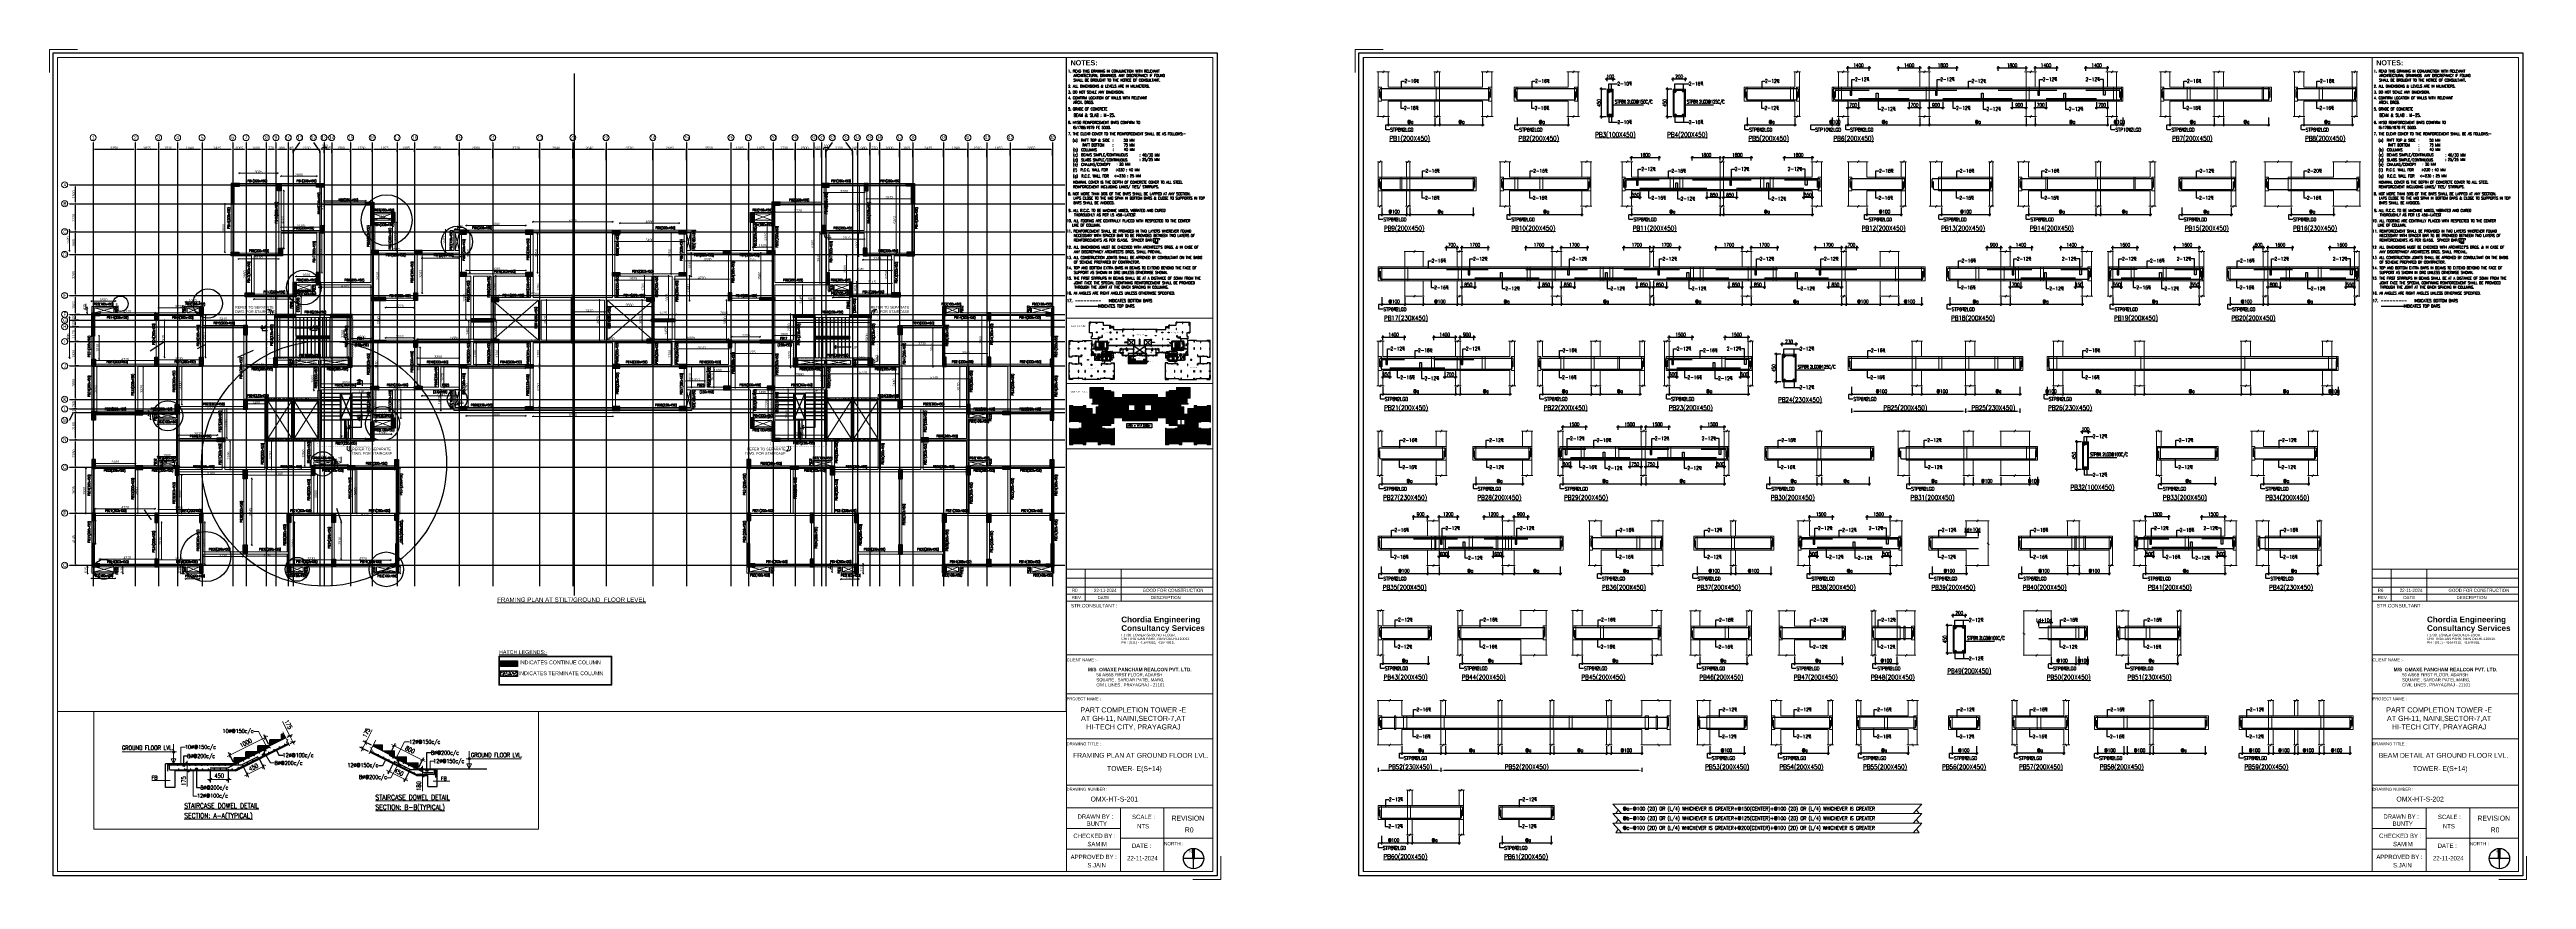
# Paper-space layout 'Layout1' of a CAD drawing. Header units: millimetres. Extents: x 18606 to 20395, y -1491 to -892.
# The model-space entities are those that its viewports show. They can reach past a viewport. Long polylines and large blocks are cut down to what shows.
import ezdxf
from ezdxf.enums import TextEntityAlignment as Align

# ---------------------------------------------------------------- set-up
doc = ezdxf.new("R2010")
doc.units = ezdxf.units.MM
doc.header["$LTSCALE"] = 500
doc.header["$MEASUREMENT"] = 0
doc.header["$PDMODE"] = 34
for name, pattern in [('CENTER', [2, 1.25, -0.25, 0.25, -0.25]), ('HIDDEN', [0.375, 0.25, -0.125]), ('Site$0$CENTER2', [1.125, 0.75, -0.125, 0.125, -0.125])]:
    doc.linetypes.add(name, pattern=pattern)
doc.layers.get('Defpoints').update_dxf_attribs({"lineweight": 0})
for name, color, linetype in [('24SDG - STAIRCASE', 152, 'Continuous'), ('A-TEXT-OTHR-100', 4, 'Continuous'), ('A-TTLB-NOTE', 3, 'Continuous'), ('AHC-A-FURNITURE', 2, 'Continuous'), ('ARROW', 1, 'Continuous'), ('COLUMN', 1, 'Continuous'), ('Cornice', 252, 'Continuous'), ('CUTOUT', 8, 'HIDDEN'), ('D', 10, 'Continuous'), ('DIM-ST', 1, 'Continuous'), ('DOOR', 8, 'Continuous'), ('Drop', 143, 'Continuous'), ('ELE-5', 8, 'Continuous'), ('Finish', 31, 'Continuous'), ('FIXTURE', 251, 'Continuous'), ('GRID', 7, 'Continuous'), ('GRID DIM', 7, 'Continuous'), ('HF', 95, 'Continuous'), ('Moulding-1', 252, 'Continuous'), ('reinf.', 4, 'Continuous'), ('S-COLUMN-HATCH', 253, 'Continuous'), ('S-FRAMING PLAN', 4, 'Continuous'), ('sec', 31, 'Continuous'), ('SHEET', 3, 'Continuous'), ('ST', 3, 'Continuous'), ('ST DIM.', 1, 'Continuous'), ('STEEL', 1, 'Continuous'), ('T BEAM N', 3, 'Continuous'), ('TEXT -RM MM', 181, 'Continuous'), ('TEXT-20', 3, 'Continuous'), ('TEXT-RM NAME', 6, 'Continuous'), ('TOWER AREA COLUMN.', 6, 'Continuous')]:
    doc.layers.add(name, color=color, linetype=linetype)
for name, color, linetype, lineweight in [('A-HATCH', 8, 'Continuous', 5), ('BEAM ELE', 2, 'Continuous', 15), ('CALL', 1, 'Continuous', 18), ('CILL', 8, 'Continuous', 13), ('CUT OUT', 1, 'Continuous', 13), ('DI_FORMAT-TXT-0.05', 1, 'Continuous', 5), ('DIM', 1, 'Continuous', 20), ('DIM-150', 8, 'Continuous', 20), ('dim-M', 1, 'Continuous', 15), ('FIRE TENDER', 6, 'Continuous', 9), ('Format', 5, 'Continuous', 15), ('GRID NO.', 7, 'Continuous', 20), ('HATCH', 1, 'Continuous', 5), ('LINE', 4, 'Continuous', 18), ('NON TOWER COL.', 2, 'Continuous', 13), ('RAFT LINE', 251, 'Continuous', 0), ('REVISION', 1, 'Continuous', 5), ('S - SUNK', 251, 'Continuous', 0), ('ST REINF.', 4, 'Continuous', 30), ('STEEL.', 6, 'Continuous', 30), ('T1', 1, 'Continuous', 15), ('TAXT', 3, 'Continuous', 15), ('TEXT', 7, 'Continuous', 13), ('TEXT-COMMON AREA', 7, 'Continuous', 20), ('TEXT1', 7, 'Continuous', 5), ('TEXT2', 3, 'Continuous', 15), ('TEXT2MM', 3, 'Continuous', 18), ('TILE', 252, 'Continuous', 13), ('TIT _TEXT', 5, 'Continuous', 30), ('TOWER AREA BEAM..', 3, 'Continuous', 20), ('TOWER COL HATCH', 253, 'Continuous', 20), ('Wall', 2, 'Continuous', 15), ('WALL HATCH', 253, 'Continuous', 5), ('WIN', 144, 'Continuous', 15)]:
    doc.layers.add(name, color=color, linetype=linetype, lineweight=lineweight)
for name, color, linetype, true_color in [('A-TAG', 7, 'Continuous', 0xef00ef), ('RAILING', 7, 'Continuous', 0xadadad), ('STAIR', 7, 'Continuous', 0x3f4f7f)]:
    doc.layers.add(name, color=color, linetype=linetype, true_color=true_color)
doc.styles.add('1.100', font='ARIALN.TTF')
doc.styles.add('123', font='verdana.ttf', dxfattribs={"height": 10000})
doc.styles.add('2MM', font='romans.shx', dxfattribs={"width": 0.7})
doc.styles.add('3mm', font='arial.ttf')
doc.styles.add('AB', font='arial.ttf')
doc.styles.add('ARIAL', font='arial.ttf')
doc.styles.add('BHTESHT$0$HSCC2', font='romanc.shx')
doc.styles.add('D50', font='arial.ttf', dxfattribs={"width": 0.8})
doc.styles.add('DSP-Text-400', font='arial.ttf', dxfattribs={"height": 900})
doc.styles.add('haider', font='romans.shx')
doc.styles.add('mh', font='romant.shx')
doc.styles.add('ROMANS-TITLE', font='ROMANS.shx', dxfattribs={"width": 0.8})
doc.styles.add('RT', font='romant.shx', dxfattribs={"height": 8})
doc.styles.add('S-T', font='romans.shx')
doc.styles.add('SANSSERIF', font='ARIALN.TTF')
doc.styles.add('simplex', font='simplex.shx')
doc.styles.add('STAMP', font='arial.ttf')
doc.styles.get("Standard").update_dxf_attribs({"font": 'arial.ttf'})
doc.styles.add('TIMESNEWROMAN', font='times.ttf', dxfattribs={"height": 300})
doc.styles.add('TITLE', font='ARIALN.TTF')
doc.styles.add('Title-AUH-A1$0$RomanS', font='Romans.shx', dxfattribs={"width": 0.8})
doc.dimstyles.new('HAIDER', dxfattribs={"dimtxt": 250, "dimasz": 200, "dimexe": 150, "dimexo": 150, "dimgap": 70, "dimtad": 1, "dimdec": 0, "dimzin": 0, "dimdsep": 46, "dimtxsty": 'mh', "dimblk": 'OBLIQUE', "dimcen": 100, "dimdle": 180, "dimclrd": 1, "dimclre": 1, "dimclrt": 3, "dimadec": 0, "dimazin": 0, "dimtfac": 1, "dimtdec": 0, "dimtix": 1, "dimtofl": 0, "dimtmove": 2, "dimatfit": 3, "dimfxl": 100, "dimtolj": 1, "dimtzin": 0, "dimlwd": -1, "dimarcsym": 1})
doc.dimstyles.new('INNER DIM', dxfattribs={"dimtxt": 200, "dimasz": 120, "dimexe": 25, "dimexo": 25, "dimgap": 12, "dimtad": 1, "dimdec": 0, "dimrnd": 5, "dimzin": 0, "dimdsep": 46, "dimtxsty": 'D50', "dimcen": 0.09, "dimdle": 25, "dimclrt": 6, "dimadec": 0, "dimazin": 0, "dimtfac": 1, "dimtdec": 0, "dimtofl": 0, "dimtmove": 1, "dimatfit": 3, "dimfxl": 75, "dimtolj": 1, "dimtzin": 0, "dimarcsym": 0})
doc.dimstyles.new('PARAMVEER', dxfattribs={"dimtxt": 200, "dimasz": 100, "dimexe": 0, "dimexo": 25, "dimgap": 10, "dimtad": 1, "dimdec": 0, "dimrnd": 5, "dimzin": 0, "dimdsep": 46, "dimtxsty": '3mm', "dimblk": 'OBLIQUE', "dimcen": 0.09, "dimdle": 75, "dimclrd": 1, "dimclre": 1, "dimclrt": 3, "dimadec": 0, "dimazin": 0, "dimtfac": 1, "dimtdec": 0, "dimtmove": 1, "dimatfit": 3, "dimfxl": 100, "dimtolj": 1, "dimtzin": 0, "dimlwd": 18, "dimlwe": 5, "dimarcsym": 0})
doc.dimstyles.new('RAJESH', dxfattribs={"dimtxt": 200, "dimasz": 180, "dimexe": 100, "dimexo": 250, "dimgap": 50, "dimtad": 2, "dimdec": 0, "dimzin": 1, "dimdsep": 46, "dimtxsty": '2MM', "dimblk": 'OBLIQUE', "dimcen": 0, "dimdle": 100, "dimclrd": 1, "dimclre": 1, "dimclrt": 3, "dimadec": 0, "dimazin": 0, "dimtfac": 1, "dimtdec": 0, "dimtix": 1, "dimtmove": 2, "dimatfit": 3, "dimfxl": 1, "dimtolj": 1, "dimlwd": -1, "dimarcsym": 0})
doc.dimstyles.new('SHUIB MOD.', dxfattribs={"dimtxt": 230, "dimasz": 130, "dimexe": 100, "dimexo": 70, "dimgap": 50, "dimtad": 2, "dimdec": 0, "dimzin": 4, "dimdsep": 46, "dimtxsty": '2MM', "dimblk": 'OBLIQUE', "dimcen": 0.09, "dimdle": 100, "dimclrd": 1, "dimclre": 1, "dimclrt": 3, "dimadec": 0, "dimazin": 0, "dimtfac": 1, "dimtdec": 0, "dimtix": 1, "dimtmove": 2, "dimatfit": 3, "dimfxl": 100, "dimtolj": 1, "dimlwd": -1, "dimarcsym": 0})
pattern_1 = [(50, (0, 0), (143.452037, -12.550427), [15, -165]), (355, (0, 0), (-27.750267, 150.438427), [12, -132]), (100.451444, (11.95, -1.05), (115.70177, 137.887998), [12.748038, -140.228422]), (46.1842, (0, 40), (213.448266, -33.103856), [22.5, -247.5]), (96.635635, (17.79, 37.24), (186.93239, 194.82372), [19.12207, -210.342752]), (351.184164, (0, 40), (186.93239, 194.82372), [18, -198]), (21, (20, 30), (119.38141, -80.523778), [15, -165]), (326, (20, 30), (48.663066, 145.030009), [12, -132]), (71.451445, (29.95, 23.29), (168.044475, 64.50623), [12.748038, -140.228422]), (37.5, (0, 0), (2.431971, 66.5787708), [0, -130.4, 0, -134, 0, -132.5]), (7.5, (0, 0), (52.6139075, 78.8823424), [0, -76.4, 0, -127.4, 0, -50.5]), (327.5, (-44.6, 0), (106.7644872, -4.5109743), [0, -50, 0, -156, 0, -207]), (317.5, (-64.6, 0), (116.637234, 20.0209965), [0, -65, 0, -103.6, 0, -147])]
pattern_2 = [(235, (437263.347, 665173.244), (30.7182017, -21.5091164), []), (235, (437245.938, 665170.175), (30.7182017, -21.5091164), [])]

# ---------------------------------------------------------------- blocks, each defined once
blk = doc.blocks.new('F3GTQ')
at = {"layer": 'sec', "color": 4, "linetype": 'Continuous'}
blk.add_line((19347, -1873, 7189.2), (19365.5, -1873, 7189.2), dxfattribs=at)
at = {"layer": 'TEXT', "color": 3, "lineweight": 20, "ltscale": 0.5}
for p, q in [((19403.2, -1824.4, -8110.9), (19402.7, -1824.6, -8110.9)), ((19402.7, -1824.6, -8110.9), (19403, -1824.6, -8110.9)), ((19403, -1824, -8110.9), (19403, -1824.4, -8110.9)), ((19403, -1824.1, -8110.9), (19407.8, -1824.1, -8110.9)), ((19403, -1824.4, -8110.9), (19403.2, -1824.4, -8110.9)), ((19403, -1824.6, -8110.9), (19403, -1825.1, -8110.9)), ((19403, -1825, -8110.9), (19404.5, -1825, -8110.9)), ((19404.5, -1825, -8110.9), (19404.5, -1827.6, -8110.9)), ((19404.8, -1824.7, -8110.9), (19405.1, -1825, -8110.9)), ((19405.1, -1824.4, -8110.9), (19405.4, -1824.7, -8110.9)), ((19406.6, -1825, -8110.9), (19407.8, -1825, -8110.9)), ((19406.6, -1825, -8110.9), (19406.6, -1827.6, -8110.9)), ((19408.1, -1824.4, -8110.9), (19407.6, -1824.6, -8110.9)), ((19407.6, -1824.6, -8110.9), (19407.8, -1824.6, -8110.9)), ((19407.8, -1824, -8110.9), (19407.8, -1824.4, -8110.9)), ((19407.8, -1824.4, -8110.9), (19408.1, -1824.4, -8110.9)), ((19407.8, -1824.6, -8110.9), (19407.8, -1825.1, -8110.9)), ((19403.6, -1825.7, -8110.9), (19402.2, -1825.7, -8110.9)), ((19404.2, -1826.6, -8110.9), (19403.1, -1826.6, -8110.9)), ((19404.2, -1826.8, -8110.9), (19403.1, -1826.8, -8110.9)), ((19403.6, -1826.6, -8110.9), (19403.6, -1825.7, -8110.9)), ((19403.6, -1826.8, -8110.9), (19403.6, -1826.6, -8110.9)), ((19403.6, -1826.8, -8110.9), (19403.6, -1827.3, -8110.9)), ((19404.5, -1827.6, -8110.9), (19406.6, -1827.6, -8110.9)), ((19404.9, -1826.6, -8110.9), (19406.2, -1826.6, -8110.9)), ((19404.9, -1826.8, -8110.9), (19406.2, -1826.8, -8110.9))]:
    blk.add_line(p, q, dxfattribs=at)
at = {"layer": 'TEXT', "color": 3, "lineweight": 20, "ltscale": 0.5, "elevation": -8110.9}
blk.add_lwpolyline([(19406, -1827.2, 0.414214), (19406.2, -1827), (19406.2, -1824.6, 0.414214), (19406, -1824.4), (19405, -1824.4, 0.414214), (19404.8, -1824.6), (19404.8, -1827, 0.414214), (19405, -1827.2)], format="xyb", close=True, dxfattribs=at)
at = {"layer": 'TEXT', "color": 3, "lineweight": 20, "ltscale": 0.5, "const_width": 0.206, "elevation": -8110.9}
for points in [[(19404.9, -1824.6, 1), (19405.1, -1824.6, 1)], [(19405.9, -1824.6, 1), (19406.1, -1824.6, 1)], [(19405, -1826.3, 1), (19405.2, -1826.3, 1)], [(19404.9, -1827, 1), (19405.2, -1827, 1)], [(19405.9, -1826.3, 1), (19406.1, -1826.3, 1)], [(19405.9, -1827, 1), (19406.1, -1827, 1)]]:
    blk.add_lwpolyline(points, format="xyb", close=True, dxfattribs=at)
at = {"layer": 'DI_FORMAT-TXT-0.05', "color": 1, "insert": (19343.4, -1695.4), "char_height": 3.721, "width": 94.486, "attachment_point": 1, "style": 'Title-AUH-A1$0$RomanS'}
blk.add_mtext('{\\fArial|b1|i0|c0|p34;NOTES:}', dxfattribs=at)
at = {"layer": 'TEXT', "color": 3, "lineweight": 20, "ltscale": 0.5, "style": 'haider', "width": 0.8}
for s, height, p in [('2. ALL DIMENSIONS & LEVELS ARE IN MILIMETERS.', 1.959, (19341.7, -1715.2, -8110.9)), ('3. DO NOT SCALE ANY DIMENSION.', 1.959, (19341.7, -1719.4, -8110.9)), ('1. READ THIS DRAWING IN CONJUNCTION WITH RELEVANT', 1.959, (19341.7, -1704.2, -8110.9)), ('ARCHITECTURAL DRAWINGS. ANY DISCREPANCY IF FOUND', 1.959, (19345.6, -1707.5, -8110.9)), ('SHALL BE BROUGHT TO THE NOTICE OF CONSULTANT.', 1.959, (19345.5, -1710.8, -8110.9)), ('4. CONFIRM LOCATION OF WALLS WITH RELEVANT', 1.959, (19341.7, -1723.6, -8110.9)), ('5. GRADE OF CONCRETE', 1.959, (19341.7, -1731.6, -8110.9)), ('ARCH. DRGS. ', 1.959, (19345.4, -1726.8, -8110.9)), ('BEAM & SLAB : M-25.', 2.206, (19345.6, -1736.2, -17244.6)), ('7. THE CLEAR COVER TO THE REINFORCEMENT SHALL BE AS FOLLOWS:-', 1.959, (19341.7, -1749.5, -8110.9)), ('6. HYSD REINFORCEMENT BARS CONFIRM TO ', 1.959, (19341.7, -1741.3, -8110.9)), ('(a)  RAFT TOP & SIDE          ', 1.985, (19345, -1754.2)), ('IS:1786:1979 FE 500D.', 1.959, (19345.2, -1745, -8110.9)), (':      50 MM', 1.985, (19373.8, -1754.2)), ('(b)  COLUMNS           ', 1.985, (19345.2, -1761.1, -14490.7)), ('(c)  BEAMS SIMPLE/CONTINUOUS', 1.985, (19345.2, -1764.7, -14490.7)), ('(d)  SLABS SIMPLE/CONTINUOUS', 1.985, (19345.2, -1768.4, -14490.7)), ('(e)  CHAJJAS/CONOPY', 1.985, (19345.2, -1771.6, -14490.7)), ('RAFT BOTTOM          ', 1.985, (19351.9, -1757.6)), (':      75 MM', 1.985, (19373.8, -1757.6)), (':      40 MM', 1.985, (19373.9, -1760.8, -14490.7)), (': 20 MM', 1.99, (19376.7, -1771.5, -14490.7)), (': 40/30 MM', 1.99, (19393.3, -1764.8, -14490.7)), (': 25/25 MM', 1.99, (19393.2, -1768.1, -14490.7)), ('(f)  R.C.C. WALL FOR', 1.985, (19345.2, -1775.6, -14490.7)), ('(g)  R.C.C. WALL FOR', 1.985, (19345.2, -1780, -14490.7)), ('NOMINAL COVER IS THE DEPTH OF CONCRETE COVER TO ALL STEEL ', 1.959, (19345.2, -1784.5, -8110.9)), ('REINFORCEMENT INCLUDING LINKS/ TIES/ STIRRUPS.', 1.959, (19345.2, -1787.7, -8110.9)), ('<=230 : 25 MM', 1.985, (19374.8, -1779.9, -14490.7)), (' >230 : 40 MM', 1.985, (19374.8, -1775.5, -14490.7)), ('8. NOT MORE THAN 50%%% OF THE BARS SHALL BE LAPPED AT ANY SECTION.', 1.959, (19341.7, -1792.8, -8110.9)), (' 9. ALL R.C.C. TO BE MACHINE MIXED, VIBRATED AND CURED', 1.959, (19340.7, -1804.8, -8110.9)), ('LAPS CLOSE TO THE MID SPAN IN BOTTOM BARS & CLOSE TO SUPPORTS IN TOP', 1.959, (19345.4, -1796, -8110.9)), ('BARS SHALL BE AVOIDED.', 1.959, (19345.4, -1799.3, -8110.9)), ('THOROUGHLY AS PER I.S 456-LATEST.', 1.959, (19346, -1808.1, -8110.9)), ('10. ALL FOOTING ARE CENTRALLY PLACED WITH RESPECTED TO THE CENTER', 1.959, (19340.7, -1812.3, -8110.9)), ('11. REINFORCEMENT SHALL BE PROVIDED IN TWO LAYERS WHEREVER FOUND ', 1.959, (19340.7, -1819.7, -8110.9)), ('    LINE OF COLUMN.', 1.959, (19339.7, -1815.5, -8110.9)), ('NECESSARY WITH SPACER BAR TO BE PROVIDED BETWEEN TWO LAYERS OF', 1.959, (19345.8, -1823, -8110.9)), ('REINFORCEMENTS AS PER IS:456.', 1.959, (19345.7, -1826.3, -8110.9)), ('SPACER BAR', 1.96, (19387.4, -1826.3, -8110.9)), ("12. ALL DIMENSIONS MUST BE CHECKED WITH ARCHITECT'S DRGS. & IN CASE OF", 1.959, (19340.7, -1831.4, -8110.9)), ('13. ALL CONSTRUCTION JOINTS SHALL BE APROVED BY CONSULTANT ON THE BASIS', 1.959, (19340.7, -1838.9, -8110.9)), ('ANY DISCREPANCY ARCHITECTS DRGS. SHALL PREVAIL.', 1.959, (19345.8, -1834.7, -8110.9)), ('OF SCHEME PREPARED BY CONTRACTOR.', 1.959, (19345.8, -1842.1, -8110.9)), ('14. TOP AND BOTTOM EXTRA BARS IN BEAMS TO EXTEND BEYOND THE FACE OF', 1.959, (19340.7, -1846.3, -8110.9)), ('15. THE FIRST STIRRUPS IN BEAMS SHALL BE AT A DISTANCE OF 50MM FROM THE ', 1.959, (19340.7, -1853.8, -8110.9)), ('SUPPORT AS SHOWN IN DRG UNLESS OTHERWISE SHOWN.', 1.959, (19345.8, -1849.6, -8110.9)), ('JOINT FACE THE SPECIAL CONFINING REINFORCEMENT SHALL BE PROVIDED ', 1.959, (19345.9, -1857.1, -8110.9)), ('THROUGH THE JOINT AT THE GIVEN SPACING IN COLUMNS.', 1.959, (19346.1, -1860.3, -8110.9)), ('16. All ANGLES ARE RIGHT ANGLES UNLESS OTHERWISE SPECIFIED.', 1.959, (19340.7, -1864.5, -8110.9)), ('17.', 2.14, (19340.8, -1870.1, 0)), ('                   INDICATES TOP BARS', 2.142, (19338.4, -1874, 0)), ('INDICATES BOTTOM BARS', 2.142, (19370.9, -1870.1, 0))]:
    blk.add_text(s, height=height, dxfattribs=at).set_placement(p)
at = {"layer": 'TEXT', "color": 4, "lineweight": 20, "ltscale": 0.6, "style": 'haider', "width": 0.8}
blk.add_text('---------', height=2.14, dxfattribs=at).set_placement((19346.6, -1870.1, 0))
blk = doc.blocks.new('_Open90')
at = {"color": 0, "linetype": 'ByBlock', "lineweight": -2}
for p, q in [((0, 0), (-1, 0)), ((-0.5, 0.5), (0, 0)), ((0, 0), (-0.5, -0.5))]:
    blk.add_line(p, q, dxfattribs=at)
blk = doc.blocks.new('RW2952R')
at = {"layer": 'WALL HATCH', "ltscale": 10, "transparency": 33554687}
h = blk.add_hatch(dxfattribs=at)
h.set_pattern_fill('AR-CONC', color=1, scale=20)
h.set_pattern_definition(pattern_1)
h.paths.add_polyline_path([(1379641, 238654), (1381543, 238654), (1381543, 238424), (1379641, 238424)])
h = blk.add_hatch(dxfattribs=at)
h.set_pattern_fill('AR-CONC', color=1, scale=20)
h.set_pattern_definition(pattern_1)
h.paths.add_polyline_path([(1381743, 238654), (1383646, 238654), (1383646, 238424), (1381743, 238424)])
h = blk.add_hatch(dxfattribs=at)
h.set_pattern_fill('AR-CONC', color=1, scale=20)
h.set_pattern_definition(pattern_1)
h.paths.add_polyline_path([(1379641, 235439), (1381543, 235439), (1381543, 235209), (1379641, 235209)])
h = blk.add_hatch(dxfattribs=at)
h.set_pattern_fill('AR-CONC', color=1, scale=20)
h.set_pattern_definition(pattern_1)
h.paths.add_polyline_path([(1381743, 235439), (1383646, 235439), (1383646, 235209), (1381743, 235209)])
at = {"layer": 'CUT OUT', "color": 1, "ltscale": 10}
for p, q in [((1389451, 253269), (1388056, 252769)), ((1388056, 253269), (1389451, 252769)), ((1394516, 251764), (1394831, 250344)), ((1394831, 251764), (1394516, 250344)), ((1383091, 247619), (1381891, 247219)), ((1381891, 247619), (1383091, 247219)), ((1401146, 246414), (1397596, 243314)), ((1397596, 246314), (1401146, 243244)), ((1365841, 245399), (1367411, 245814)), ((1367411, 245399), (1365841, 245814)), ((1373226, 245399), (1374196, 245814)), ((1374196, 245399), (1373226, 245814)), ((1381796, 241294), (1383676, 241644)), ((1381796, 241644), (1383676, 241294)), ((1383876, 241294), (1386026, 241644)), ((1383876, 241644), (1386026, 241294)), ((1394831, 239284), (1394516, 237894)), ((1394516, 239284), (1394831, 237894)), ((1379641, 235439), (1381543, 238424)), ((1379641, 238424), (1381543, 235439)), ((1381743, 235439), (1383646, 238424)), ((1381743, 238424), (1383646, 235439)), ((1370986, 237389), (1372386, 237074)), ((1372386, 237389), (1370986, 237074)), ((1389451, 236859), (1388056, 236359)), ((1388056, 236859), (1389451, 236359)), ((1372386, 233574), (1370986, 233259)), ((1370986, 233574), (1372386, 233259)), ((1383286, 233259), (1384686, 233574)), ((1383286, 233574), (1384686, 233259)), ((1365841, 225249), (1367396, 224834)), ((1367396, 225249), (1365841, 224834)), ((1373226, 225249), (1374196, 224834)), ((1374196, 225249), (1373226, 224834)), ((1382446, 225249), (1381476, 224834)), ((1381476, 225249), (1382446, 224834)), ((1388276, 225249), (1389831, 224834)), ((1389831, 225249), (1388276, 224834))]:
    blk.add_line(p, q, dxfattribs=at)
at = {"layer": 'S-FRAMING PLAN', "color": 3, "linetype": 'ByBlock', "lineweight": 20, "ltscale": 10}
for p, q in [((1380406, 255684), (1377381, 255684)), ((1383506, 255684), (1380706, 255684)), ((1380406, 255484), (1377381, 255484)), ((1380506, 255084), (1380506, 250534)), ((1383506, 255484), (1380706, 255484)), ((1380706, 255084), (1380706, 251934)), ((1383906, 255384), (1383906, 252334)), ((1384106, 255384), (1384106, 254184)), ((1376731, 254034), (1376731, 250234)), ((1376931, 254034), (1376931, 250234)), ((1384106, 254184), (1387406, 254184)), ((1384106, 253984), (1384106, 252334)), ((1384106, 253984), (1387406, 253984)), ((1389451, 253369), (1388056, 253369)), ((1389451, 253269), (1388056, 253269)), ((1389451, 252769), (1388056, 252769)), ((1389451, 252569), (1388056, 252569)), ((1389551, 252569), (1389551, 250344)), ((1389751, 252569), (1389751, 250344)), ((1383806, 251934), (1380706, 251934)), ((1387826, 252334), (1387826, 250344)), ((1388026, 252334), (1388026, 250344)), ((1394416, 251964), (1394831, 251964)), ((1394416, 251964), (1394416, 250344)), ((1394831, 251764), (1394516, 251764)), ((1394516, 251764), (1394516, 250344)), ((1395431, 251964), (1400121, 251964)), ((1400121, 251764), (1395431, 251764)), ((1400721, 251964), (1403871, 251964)), ((1400721, 251764), (1403871, 251764)), ((1380706, 251734), (1380706, 250534)), ((1383521, 251734), (1380706, 251734)), ((1383521, 251734), (1383521, 248619)), ((1383721, 251734), (1383721, 248619)), ((1394831, 251664), (1394831, 250344)), ((1395031, 251664), (1395031, 248614)), ((1400521, 251664), (1400521, 248614)), ((1400721, 251664), (1400721, 248614)), ((1380491, 250134), (1377331, 250134)), ((1378346, 249934), (1377331, 249934)), ((1378346, 249934), (1378346, 246984)), ((1380491, 249934), (1378546, 249934)), ((1378546, 249934), (1378546, 246984)), ((1387826, 250044), (1387826, 247819)), ((1388026, 250044), (1388026, 246614)), ((1388426, 250344), (1389551, 250344)), ((1388426, 250144), (1391301, 250144)), ((1389751, 250344), (1391301, 250344)), ((1391301, 250044), (1391301, 246984)), ((1391501, 250044), (1391501, 246984)), ((1391901, 250344), (1394416, 250344)), ((1391901, 250144), (1394831, 250144)), ((1394516, 250344), (1394831, 250344)), ((1394831, 250144), (1394831, 248614)), ((1395431, 248514), (1400121, 248514)), ((1395431, 248314), (1395771, 248314)), ((1395771, 248314), (1395771, 244929)), ((1395971, 248314), (1397396, 248314)), ((1395971, 248314), (1395971, 244929)), ((1397396, 248314), (1397396, 246614)), ((1397596, 248314), (1397596, 246614)), ((1397596, 248314), (1400121, 248314)), ((1400521, 248314), (1400521, 246614)), ((1400721, 248314), (1400721, 246614)), ((1383491, 247819), (1381891, 247819)), ((1383091, 247619), (1381891, 247619)), ((1383091, 247619), (1383091, 247219)), ((1383491, 247619), (1383191, 247619)), ((1383191, 247619), (1383191, 247119)), ((1387826, 247819), (1383721, 247819)), ((1387826, 247619), (1383721, 247619)), ((1387826, 247619), (1387826, 246614)), ((1378546, 246884), (1381661, 246884)), ((1381891, 247219), (1383091, 247219)), ((1381891, 247119), (1383191, 247119)), ((1378546, 246684), (1381661, 246684)), ((1381661, 246684), (1381661, 245274)), ((1381861, 246684), (1381861, 245274)), ((1387826, 246384), (1387826, 243244)), ((1388026, 246384), (1388026, 243244)), ((1389010, 246584), (1391231, 246584)), ((1389010, 246384), (1391231, 246384)), ((1397396, 246314), (1397396, 244929)), ((1397596, 246314), (1397596, 244929)), ((1397996, 246614), (1400521, 246614)), ((1397996, 246414), (1401146, 246414)), ((1400721, 246614), (1403756, 246614)), ((1401146, 246414), (1401146, 243244)), ((1401346, 246414), (1403756, 246414)), ((1401346, 246414), (1401346, 243244)), ((1367511, 245914), (1365641, 245914)), ((1365641, 245914), (1365641, 245399)), ((1367411, 245814), (1365841, 245814)), ((1365841, 245814), (1365841, 245399)), ((1367411, 245399), (1367411, 245814)), ((1367511, 245399), (1367511, 245914)), ((1373126, 245399), (1373126, 245914)), ((1374196, 245914), (1373126, 245914)), ((1373226, 245399), (1373226, 245814)), ((1374196, 245814), (1373226, 245814)), ((1367411, 245399), (1366291, 245399)), ((1370661, 245199), (1366291, 245199)), ((1370661, 245399), (1367511, 245399)), ((1373126, 245399), (1370961, 245399)), ((1374196, 245199), (1370961, 245199)), ((1374196, 245399), (1373226, 245399)), ((1374296, 241889), (1374296, 245199)), ((1374496, 244414), (1374496, 245199)), ((1380166, 245044), (1380166, 241844)), ((1380396, 245044), (1380396, 241844)), ((1381866, 245274), (1384626, 245274)), ((1381866, 245044), (1384626, 245044)), ((1386096, 245044), (1386096, 241844)), ((1386326, 245044), (1386326, 243244)), ((1370761, 241889), (1370761, 244799)), ((1370961, 241889), (1370961, 244799)), ((1377711, 244414), (1374496, 244414)), ((1395771, 244699), (1395771, 243244)), ((1395971, 244699), (1395971, 243244)), ((1397396, 244699), (1397396, 243314)), ((1397596, 244699), (1397596, 243314)), ((1377711, 244214), (1374496, 244214)), ((1374496, 241889), (1374496, 244214)), ((1377726, 243664), (1377726, 238519)), ((1377956, 243664), (1377956, 241294)), ((1365641, 243549), (1365641, 241739)), ((1365841, 243549), (1365841, 241739)), ((1387826, 243244), (1386326, 243244)), ((1386326, 243014), (1386326, 241844)), ((1387826, 243014), (1386326, 243014)), ((1387826, 243014), (1387826, 239584)), ((1388026, 243014), (1388026, 239584)), ((1391231, 243244), (1389010, 243244)), ((1391231, 243014), (1389010, 243014)), ((1391531, 243244), (1395771, 243244)), ((1391531, 243014), (1395771, 243014)), ((1395771, 243014), (1395771, 241314)), ((1395971, 243244), (1397396, 243244)), ((1395971, 243014), (1395971, 241314)), ((1395971, 243014), (1397396, 243014)), ((1397396, 243014), (1397396, 241314)), ((1397596, 243014), (1397596, 241314)), ((1397996, 243244), (1401146, 243244)), ((1397996, 243014), (1400521, 243014)), ((1400521, 243014), (1400521, 241314)), ((1400721, 243014), (1403756, 243014)), ((1400721, 243014), (1400721, 241314)), ((1401346, 243244), (1403756, 243244)), ((1391301, 242644), (1391301, 239584)), ((1391501, 242644), (1391501, 241314)), ((1381896, 241844), (1380396, 241844)), ((1386026, 241844), (1381896, 241844)), ((1365641, 241139), (1365641, 237589)), ((1365841, 241139), (1365841, 237589)), ((1370661, 241339), (1365941, 241339)), ((1369106, 241139), (1365941, 241139)), ((1369106, 241139), (1369106, 237619)), ((1370661, 241139), (1369306, 241139)), ((1369306, 241139), (1369306, 237619)), ((1374196, 241339), (1370961, 241339)), ((1372386, 241139), (1370961, 241139)), ((1372386, 241139), (1372386, 238139)), ((1372586, 241139), (1372586, 238139)), ((1374196, 241139), (1372586, 241139)), ((1377956, 241294), (1380096, 241294)), ((1381596, 241644), (1380396, 241644)), ((1380396, 241294), (1381596, 241294)), ((1381596, 241644), (1381596, 241294)), ((1383676, 241644), (1381796, 241644)), ((1381796, 241644), (1381796, 241294)), ((1381796, 241294), (1383676, 241294)), ((1383676, 241294), (1383676, 241644)), ((1386026, 241644), (1383876, 241644)), ((1383876, 241294), (1383876, 241644)), ((1383876, 241294), (1386026, 241294)), ((1391501, 241314), (1394831, 241314)), ((1391501, 241114), (1393191, 241114)), ((1391501, 241114), (1391501, 239584)), ((1393191, 241114), (1393191, 239514)), ((1393391, 241114), (1393391, 239514)), ((1393391, 241114), (1394831, 241114)), ((1395431, 241314), (1395771, 241314)), ((1395431, 241114), (1400121, 241114)), ((1395971, 241314), (1397396, 241314)), ((1397596, 241314), (1400121, 241314)), ((1377956, 241094), (1377956, 238654)), ((1377956, 241094), (1380096, 241094)), ((1380396, 241094), (1383676, 241094)), ((1383676, 239274), (1383676, 241094)), ((1383876, 241094), (1386026, 241094)), ((1383876, 239484), (1383876, 241094)), ((1394831, 241014), (1394831, 239514)), ((1395031, 241014), (1395031, 237964)), ((1400491, 241014), (1400491, 237964)), ((1400721, 241014), (1400721, 237964)), ((1383876, 239484), (1387826, 239484)), ((1383876, 239284), (1387826, 239284)), ((1387826, 239284), (1387826, 236744)), ((1388056, 239284), (1388056, 237059)), ((1388426, 239484), (1391301, 239484)), ((1388426, 239284), (1389551, 239284)), ((1389551, 239284), (1389551, 237059)), ((1389751, 239284), (1391301, 239284)), ((1389751, 239284), (1389751, 237059)), ((1391901, 239514), (1393191, 239514)), ((1391901, 239284), (1394416, 239284)), ((1393391, 239514), (1394831, 239514)), ((1394416, 239284), (1394416, 237664)), ((1394516, 239284), (1394831, 239284)), ((1394516, 239284), (1394516, 237894)), ((1394831, 239284), (1394831, 237964)), ((1377956, 238654), (1379411, 238654)), ((1378011, 238424), (1379411, 238424)), ((1369106, 237589), (1365941, 237589)), ((1369106, 237389), (1365941, 237389)), ((1372286, 237589), (1369706, 237589)), ((1370886, 237389), (1369708, 237389)), ((1370886, 237389), (1370886, 236974)), ((1370986, 237389), (1370986, 237074)), ((1372286, 237389), (1370986, 237389)), ((1372386, 237389), (1372386, 237074)), ((1377711, 237969), (1372586, 237969)), ((1376020, 237769), (1372586, 237769)), ((1372586, 237389), (1372586, 235424)), ((1376020, 237769), (1376020, 235474)), ((1376220, 237769), (1376220, 235474)), ((1377711, 237769), (1376220, 237769)), ((1394416, 237664), (1394831, 237664)), ((1394516, 237894), (1394831, 237894)), ((1395431, 237894), (1400121, 237894)), ((1395431, 237664), (1400121, 237664)), ((1400721, 237894), (1403871, 237894)), ((1400721, 237664), (1403871, 237664)), ((1370886, 236974), (1372386, 236974)), ((1370986, 237074), (1372386, 237074)), ((1372386, 236974), (1372386, 233674)), ((1388056, 237059), (1389451, 237059)), ((1388056, 236859), (1389451, 236859)), ((1389451, 236359), (1388056, 236359)), ((1389451, 236259), (1388056, 236259)), ((1375620, 235424), (1372586, 235424)), ((1372586, 235224), (1372586, 233259)), ((1375620, 235224), (1372586, 235224)), ((1376020, 235174), (1376020, 232979)), ((1376220, 235174), (1376220, 232979)), ((1379411, 235209), (1379411, 232979)), ((1379611, 235209), (1379611, 232979)), ((1383086, 235209), (1383086, 233259)), ((1383286, 235209), (1383286, 233674)), ((1387406, 235439), (1383876, 235439)), ((1387406, 235209), (1383876, 235209)), ((1370886, 233259), (1370886, 233674)), ((1370886, 233674), (1372386, 233674)), ((1383286, 233674), (1384786, 233674)), ((1384786, 233674), (1384786, 233259)), ((1365641, 229509), (1365641, 233059)), ((1365841, 229509), (1365841, 233059)), ((1369106, 233259), (1365941, 233259)), ((1369106, 233059), (1365941, 233059)), ((1370886, 233259), (1369708, 233259)), ((1372286, 233059), (1369708, 233059)), ((1370986, 233259), (1370986, 233574)), ((1370986, 233574), (1372386, 233574)), ((1372286, 233259), (1370986, 233259)), ((1372386, 233574), (1372386, 233259)), ((1376020, 232979), (1372586, 232979)), ((1377686, 232979), (1376220, 232979)), ((1379411, 232979), (1377986, 232979)), ((1383086, 232979), (1379611, 232979)), ((1383286, 233574), (1383286, 233259)), ((1383286, 233574), (1384686, 233574)), ((1384686, 233259), (1383386, 233259)), ((1385966, 233059), (1383386, 233059)), ((1384686, 233574), (1384686, 233259)), ((1385963, 233259), (1384786, 233259)), ((1389731, 233259), (1386566, 233259)), ((1389731, 233059), (1386566, 233059)), ((1389831, 233059), (1389831, 229509)), ((1390031, 233059), (1390031, 229509)), ((1369106, 232959), (1369106, 229509)), ((1369306, 232959), (1369306, 229509)), ((1372386, 232509), (1372386, 229509)), ((1377686, 232779), (1372586, 232779)), ((1372586, 232509), (1372586, 229509)), ((1383086, 232779), (1377986, 232779)), ((1383086, 232509), (1383086, 229509)), ((1383286, 232509), (1383286, 229509)), ((1386366, 232959), (1386366, 229509)), ((1386566, 232959), (1386566, 229509)), ((1377736, 226984), (1377736, 232229)), ((1377936, 226984), (1377936, 232229)), ((1369106, 229509), (1365941, 229509)), ((1370661, 229309), (1365941, 229309)), ((1370661, 229509), (1369306, 229509)), ((1372386, 229509), (1370961, 229509)), ((1374196, 229309), (1370961, 229309)), ((1374196, 229509), (1372586, 229509)), ((1383086, 229509), (1381476, 229509)), ((1384711, 229309), (1381476, 229309)), ((1384711, 229509), (1383286, 229509)), ((1386366, 229509), (1385011, 229509)), ((1389731, 229309), (1385011, 229309)), ((1389731, 229509), (1386566, 229509)), ((1365641, 227099), (1365641, 228909)), ((1365841, 227099), (1365841, 228909)), ((1370761, 228759), (1370761, 225849)), ((1370961, 228759), (1370961, 225849)), ((1374296, 228759), (1374296, 225449)), ((1374496, 228759), (1374496, 226434)), ((1381176, 228759), (1381176, 226434)), ((1381376, 228759), (1381376, 225449)), ((1384711, 228759), (1384711, 225849)), ((1384911, 228759), (1384911, 225849)), ((1389831, 228909), (1389831, 227099)), ((1390031, 228909), (1390031, 227099)), ((1377686, 226434), (1374496, 226434)), ((1377686, 226234), (1374496, 226234)), ((1374496, 226234), (1374496, 225449)), ((1381176, 226434), (1377986, 226434)), ((1381176, 226234), (1377986, 226234)), ((1381176, 226234), (1381176, 225449)), ((1370661, 225449), (1366291, 225449)), ((1374196, 225449), (1370961, 225449)), ((1384711, 225449), (1381476, 225449)), ((1389381, 225449), (1385011, 225449)), ((1365641, 224734), (1365641, 225249)), ((1365841, 224834), (1365841, 225249)), ((1367396, 224834), (1365841, 224834)), ((1367396, 225249), (1366291, 225249)), ((1367396, 225249), (1367396, 224834)), ((1370661, 225249), (1367496, 225249)), ((1367496, 225249), (1367496, 224734)), ((1373126, 225249), (1370961, 225249)), ((1373126, 225249), (1373126, 224734)), ((1373226, 225249), (1373226, 224834)), ((1374196, 225249), (1373226, 225249)), ((1374196, 224834), (1373226, 224834)), ((1382446, 225249), (1381476, 225249)), ((1382446, 224834), (1381476, 224834)), ((1382446, 225249), (1382446, 224834)), ((1384711, 225249), (1382546, 225249)), ((1382546, 225249), (1382546, 224734)), ((1388176, 225249), (1385011, 225249)), ((1388176, 225249), (1388176, 224734)), ((1388276, 225249), (1388276, 224834)), ((1389381, 225249), (1388276, 225249)), ((1389831, 224834), (1388276, 224834)), ((1389831, 225249), (1389831, 224834)), ((1390031, 225249), (1390031, 224734)), ((1367496, 224734), (1365641, 224734)), ((1374196, 224734), (1373126, 224734)), ((1382546, 224734), (1381476, 224734)), ((1390031, 224734), (1388176, 224734))]:
    blk.add_line(p, q, dxfattribs=at)
at = {"layer": 'S-FRAMING PLAN', "color": 4, "linetype": 'ByBlock', "lineweight": 20, "ltscale": 10}
for p, q in [((1379641, 238654), (1381543, 238654)), ((1381743, 238654), (1383646, 238654)), ((1379641, 238424), (1381543, 238424)), ((1381743, 238424), (1383646, 238424)), ((1381543, 235439), (1379641, 235439)), ((1381543, 235209), (1379641, 235209)), ((1383646, 235439), (1381743, 235439)), ((1383646, 235209), (1381743, 235209))]:
    blk.add_line(p, q, dxfattribs=at)
at = {"layer": 'TOWER AREA BEAM..', "color": 3, "linetype": 'HIDDEN', "ltscale": 1.5}
for p, q in [((1383806, 251734), (1383721, 251734)), ((1383876, 239274), (1383876, 239284)), ((1388056, 236859), (1388056, 236744))]:
    blk.add_line(p, q, dxfattribs=at)
blk = doc.blocks.new('GRID MARK')
at = {"layer": 'GRID NO.', "const_width": 50}
blk.add_lwpolyline([(0, -541), (0, -891)], dxfattribs=at)
at = {"layer": 'GRID NO.'}
blk.add_circle((0, 0), 541, dxfattribs=at)
at = {"layer": 'GRID NO.', "style": 'D50', "width": 0.8}
blk.add_attdef('Y1', text='', height=500, dxfattribs=at).set_placement((-33, -267), align=Align.CENTER)
blk = doc.blocks.new('*D9')
at = {"layer": 'Defpoints', "color": 0, "linetype": 'Continuous', "transparency": 16777216}
for p in [(1365756, 258449), (1369106, 258449), (1369106, 258393)]:
    blk.add_point(p, dxfattribs=at)
at = {"layer": 'GRID DIM', "color": 0, "linetype": 'Continuous', "lineweight": -2, "transparency": 16777216}
for p, q in [((1365756, 258424), (1365756, 258368)), ((1369106, 258424), (1369106, 258368))]:
    blk.add_line(p, q, dxfattribs=at)
at = {"layer": 'GRID DIM', "linetype": 'Continuous', "lineweight": -2, "transparency": 16777216}
blk.add_line((1365876, 258393), (1368986, 258393), dxfattribs=at)
at = {"layer": 'GRID DIM', "linetype": 'Continuous', "transparency": 16777216}
for points in [[(1365876, 258413), (1365876, 258373), (1365756, 258393)], [(1368986, 258413), (1368986, 258373), (1369106, 258393)]]:
    blk.add_solid(points, dxfattribs=at)
at = {"layer": 'GRID DIM', "linetype": 'Continuous', "transparency": 16777216, "insert": (1367431, 258507), "char_height": 200, "attachment_point": 5, "style": 'D50'}
blk.add_mtext('\\A1;3350', dxfattribs=at)
blk = doc.blocks.new('*D10')
at = {"layer": 'Defpoints', "color": 0, "linetype": 'Continuous', "transparency": 16777216}
for p in [(1370961, 258711), (1369106, 258449), (1370961, 258393)]:
    blk.add_point(p, dxfattribs=at)
at = {"layer": 'GRID DIM', "color": 0, "linetype": 'Continuous', "lineweight": -2, "transparency": 16777216}
for p, q in [((1370961, 258686), (1370961, 258368)), ((1369106, 258424), (1369106, 258368))]:
    blk.add_line(p, q, dxfattribs=at)
at = {"layer": 'GRID DIM', "linetype": 'Continuous', "lineweight": -2, "transparency": 16777216}
blk.add_line((1369226, 258393), (1370841, 258393), dxfattribs=at)
at = {"layer": 'GRID DIM', "linetype": 'Continuous', "transparency": 16777216}
for points in [[(1369226, 258413), (1369226, 258373), (1369106, 258393)], [(1370841, 258413), (1370841, 258373), (1370961, 258393)]]:
    blk.add_solid(points, dxfattribs=at)
at = {"layer": 'GRID DIM', "linetype": 'Continuous', "transparency": 16777216, "insert": (1370033, 258507), "char_height": 200, "attachment_point": 5, "style": 'D50'}
blk.add_mtext('\\A1;1855', dxfattribs=at)
blk = doc.blocks.new('*D11')
at = {"layer": 'Defpoints', "color": 0, "linetype": 'Continuous', "transparency": 16777216}
for p in [(1370961, 258711), (1372471, 258711), (1372471, 258393)]:
    blk.add_point(p, dxfattribs=at)
at = {"layer": 'GRID DIM', "color": 0, "linetype": 'Continuous', "lineweight": -2, "transparency": 16777216}
for p, q in [((1370961, 258686), (1370961, 258368)), ((1372471, 258686), (1372471, 258368))]:
    blk.add_line(p, q, dxfattribs=at)
at = {"layer": 'GRID DIM', "linetype": 'Continuous', "lineweight": -2, "transparency": 16777216}
blk.add_line((1371081, 258393), (1372351, 258393), dxfattribs=at)
at = {"layer": 'GRID DIM', "linetype": 'Continuous', "transparency": 16777216}
for points in [[(1371081, 258413), (1371081, 258373), (1370961, 258393)], [(1372351, 258413), (1372351, 258373), (1372471, 258393)]]:
    blk.add_solid(points, dxfattribs=at)
at = {"layer": 'GRID DIM', "linetype": 'Continuous', "transparency": 16777216, "insert": (1371716, 258507), "char_height": 200, "attachment_point": 5, "style": 'D50'}
blk.add_mtext('\\A1;1510', dxfattribs=at)
blk = doc.blocks.new('*D12')
at = {"layer": 'Defpoints', "color": 0, "linetype": 'Continuous', "transparency": 16777216}
for p in [(1372471, 258711), (1374411, 258711), (1374411, 258393)]:
    blk.add_point(p, dxfattribs=at)
at = {"layer": 'GRID DIM', "color": 0, "linetype": 'Continuous', "lineweight": -2, "transparency": 16777216}
for p, q in [((1372471, 258686), (1372471, 258368)), ((1374411, 258686), (1374411, 258368))]:
    blk.add_line(p, q, dxfattribs=at)
at = {"layer": 'GRID DIM', "linetype": 'Continuous', "lineweight": -2, "transparency": 16777216}
blk.add_line((1372591, 258393), (1374291, 258393), dxfattribs=at)
at = {"layer": 'GRID DIM', "linetype": 'Continuous', "transparency": 16777216}
for points in [[(1372591, 258413), (1372591, 258373), (1372471, 258393)], [(1374291, 258413), (1374291, 258373), (1374411, 258393)]]:
    blk.add_solid(points, dxfattribs=at)
at = {"layer": 'GRID DIM', "linetype": 'Continuous', "transparency": 16777216, "insert": (1373441, 258507), "char_height": 200, "attachment_point": 5, "style": 'D50'}
blk.add_mtext('\\A1;1940', dxfattribs=at)
blk = doc.blocks.new('*D13')
at = {"layer": 'Defpoints', "color": 0, "linetype": 'Continuous', "transparency": 16777216}
for p in [(1374411, 258711), (1376846, 258711), (1376846, 258393)]:
    blk.add_point(p, dxfattribs=at)
at = {"layer": 'GRID DIM', "color": 0, "linetype": 'Continuous', "lineweight": -2, "transparency": 16777216}
for p, q in [((1374411, 258686), (1374411, 258368)), ((1376846, 258686), (1376846, 258368))]:
    blk.add_line(p, q, dxfattribs=at)
at = {"layer": 'GRID DIM', "linetype": 'Continuous', "lineweight": -2, "transparency": 16777216}
blk.add_line((1374531, 258393), (1376726, 258393), dxfattribs=at)
at = {"layer": 'GRID DIM', "linetype": 'Continuous', "transparency": 16777216}
for points in [[(1374531, 258413), (1374531, 258373), (1374411, 258393)], [(1376726, 258413), (1376726, 258373), (1376846, 258393)]]:
    blk.add_solid(points, dxfattribs=at)
at = {"layer": 'GRID DIM', "linetype": 'Continuous', "transparency": 16777216, "insert": (1375628, 258507), "char_height": 200, "attachment_point": 5, "style": 'D50'}
blk.add_mtext('\\A1;2435', dxfattribs=at)
blk = doc.blocks.new('*D14')
at = {"layer": 'Defpoints', "color": 0, "linetype": 'Continuous', "transparency": 16777216}
for p in [(1376846, 258711), (1377911, 258711), (1377911, 258393)]:
    blk.add_point(p, dxfattribs=at)
at = {"layer": 'GRID DIM', "color": 0, "linetype": 'Continuous', "lineweight": -2, "transparency": 16777216}
for p, q in [((1376846, 258686), (1376846, 258368)), ((1377911, 258686), (1377911, 258368))]:
    blk.add_line(p, q, dxfattribs=at)
at = {"layer": 'GRID DIM', "linetype": 'Continuous', "lineweight": -2, "transparency": 16777216}
blk.add_line((1376966, 258393), (1377791, 258393), dxfattribs=at)
at = {"layer": 'GRID DIM', "linetype": 'Continuous', "transparency": 16777216}
for points in [[(1376966, 258413), (1376966, 258373), (1376846, 258393)], [(1377791, 258413), (1377791, 258373), (1377911, 258393)]]:
    blk.add_solid(points, dxfattribs=at)
at = {"layer": 'GRID DIM', "linetype": 'Continuous', "transparency": 16777216, "insert": (1377378, 258507), "char_height": 200, "attachment_point": 5, "style": 'D50'}
blk.add_mtext('\\A1;1065', dxfattribs=at)
blk = doc.blocks.new('*D15')
at = {"layer": 'Defpoints', "color": 0, "linetype": 'Continuous', "transparency": 16777216}
for p in [(1377911, 258711), (1379511, 258634), (1379511, 258393)]:
    blk.add_point(p, dxfattribs=at)
at = {"layer": 'GRID DIM', "color": 0, "linetype": 'Continuous', "lineweight": -2, "transparency": 16777216}
for p, q in [((1377911, 258686), (1377911, 258368)), ((1379511, 258609), (1379511, 258368))]:
    blk.add_line(p, q, dxfattribs=at)
at = {"layer": 'GRID DIM', "linetype": 'Continuous', "lineweight": -2, "transparency": 16777216}
blk.add_line((1378031, 258393), (1379391, 258393), dxfattribs=at)
at = {"layer": 'GRID DIM', "linetype": 'Continuous', "transparency": 16777216}
for points in [[(1378031, 258413), (1378031, 258373), (1377911, 258393)], [(1379391, 258413), (1379391, 258373), (1379511, 258393)]]:
    blk.add_solid(points, dxfattribs=at)
at = {"layer": 'GRID DIM', "linetype": 'Continuous', "transparency": 16777216, "insert": (1378711, 258507), "char_height": 200, "attachment_point": 5, "style": 'D50'}
blk.add_mtext('\\A1;1600', dxfattribs=at)
blk = doc.blocks.new('*D16')
at = {"layer": 'Defpoints', "color": 0, "linetype": 'Continuous', "transparency": 16777216}
for p in [(1379511, 258634), (1380281, 258634), (1380281, 258393)]:
    blk.add_point(p, dxfattribs=at)
at = {"layer": 'GRID DIM', "color": 0, "linetype": 'Continuous', "lineweight": -2, "transparency": 16777216}
for p, q in [((1379511, 258609), (1379511, 258368)), ((1380281, 258609), (1380281, 258368))]:
    blk.add_line(p, q, dxfattribs=at)
at = {"layer": 'GRID DIM', "linetype": 'Continuous', "lineweight": -2, "transparency": 16777216}
blk.add_line((1379631, 258393), (1380161, 258393), dxfattribs=at)
at = {"layer": 'GRID DIM', "linetype": 'Continuous', "transparency": 16777216}
for points in [[(1379631, 258413), (1379631, 258373), (1379511, 258393)], [(1380161, 258413), (1380161, 258373), (1380281, 258393)]]:
    blk.add_solid(points, dxfattribs=at)
at = {"layer": 'GRID DIM', "linetype": 'Continuous', "transparency": 16777216, "insert": (1379896, 258507), "char_height": 200, "attachment_point": 5, "style": 'D50'}
blk.add_mtext('\\A1;770', dxfattribs=at)
blk = doc.blocks.new('*D17')
at = {"layer": 'Defpoints', "color": 0, "linetype": 'Continuous', "transparency": 16777216}
for p in [(1381261, 258717), (1380281, 258634), (1381261, 258393)]:
    blk.add_point(p, dxfattribs=at)
at = {"layer": 'GRID DIM', "color": 0, "linetype": 'Continuous', "lineweight": -2, "transparency": 16777216}
for p, q in [((1381261, 258692), (1381261, 258368)), ((1380281, 258609), (1380281, 258368))]:
    blk.add_line(p, q, dxfattribs=at)
at = {"layer": 'GRID DIM', "linetype": 'Continuous', "lineweight": -2, "transparency": 16777216}
blk.add_line((1380401, 258393), (1381141, 258393), dxfattribs=at)
at = {"layer": 'GRID DIM', "linetype": 'Continuous', "transparency": 16777216}
for points in [[(1380401, 258413), (1380401, 258373), (1380281, 258393)], [(1381141, 258413), (1381141, 258373), (1381261, 258393)]]:
    blk.add_solid(points, dxfattribs=at)
at = {"layer": 'GRID DIM', "linetype": 'Continuous', "transparency": 16777216, "insert": (1380771, 258507), "char_height": 200, "attachment_point": 5, "style": 'D50'}
blk.add_mtext('\\A1;980', dxfattribs=at)
blk = doc.blocks.new('*D18')
at = {"layer": 'Defpoints', "color": 0, "linetype": 'Continuous', "transparency": 16777216}
for p in [(1381261, 258717), (1381643, 258393), (1381643, 258082)]:
    blk.add_point(p, dxfattribs=at)
at = {"layer": 'GRID DIM', "color": 0, "linetype": 'Continuous', "lineweight": -2, "transparency": 16777216}
for p, q in [((1381261, 258692), (1381261, 258368)), ((1381643, 258107), (1381643, 258418))]:
    blk.add_line(p, q, dxfattribs=at)
at = {"layer": 'GRID DIM', "linetype": 'Continuous', "lineweight": -2, "transparency": 16777216}
blk.add_line((1381381, 258393), (1381523, 258393), dxfattribs=at)
at = {"layer": 'GRID DIM', "linetype": 'Continuous', "transparency": 16777216}
for points in [[(1381381, 258413), (1381381, 258373), (1381261, 258393)], [(1381523, 258413), (1381523, 258373), (1381643, 258393)]]:
    blk.add_solid(points, dxfattribs=at)
at = {"layer": 'GRID DIM', "linetype": 'Continuous', "transparency": 16777216, "insert": (1381452, 258507), "char_height": 200, "attachment_point": 5, "style": 'D50'}
blk.add_mtext('\\A1;385', dxfattribs=at)
blk = doc.blocks.new('*D19')
at = {"layer": 'Defpoints', "color": 0, "linetype": 'Continuous', "transparency": 16777216}
for p in [(1381643, 258082), (1383776, 258393), (1383776, 258082)]:
    blk.add_point(p, dxfattribs=at)
at = {"layer": 'GRID DIM', "color": 0, "linetype": 'Continuous', "lineweight": -2, "transparency": 16777216}
for p, q in [((1381643, 258107), (1381643, 258418)), ((1383776, 258107), (1383776, 258418))]:
    blk.add_line(p, q, dxfattribs=at)
at = {"layer": 'GRID DIM', "linetype": 'Continuous', "lineweight": -2, "transparency": 16777216}
blk.add_line((1381763, 258393), (1383656, 258393), dxfattribs=at)
at = {"layer": 'GRID DIM', "linetype": 'Continuous', "transparency": 16777216}
for points in [[(1381763, 258413), (1381763, 258373), (1381643, 258393)], [(1383656, 258413), (1383656, 258373), (1383776, 258393)]]:
    blk.add_solid(points, dxfattribs=at)
at = {"layer": 'GRID DIM', "linetype": 'Continuous', "transparency": 16777216, "insert": (1382709, 258507), "char_height": 200, "attachment_point": 5, "style": 'D50'}
blk.add_mtext('\\A1;2130', dxfattribs=at)
blk = doc.blocks.new('*D20')
at = {"layer": 'Defpoints', "color": 0, "linetype": 'Continuous', "transparency": 16777216}
for p in [(1383776, 258082), (1384106, 258393), (1384106, 258082)]:
    blk.add_point(p, dxfattribs=at)
at = {"layer": 'GRID DIM', "color": 0, "linetype": 'Continuous', "lineweight": -2, "transparency": 16777216}
for p, q in [((1383776, 258107), (1383776, 258418)), ((1384106, 258107), (1384106, 258418))]:
    blk.add_line(p, q, dxfattribs=at)
at = {"layer": 'GRID DIM', "linetype": 'Continuous', "lineweight": -2, "transparency": 16777216}
for p, q in [((1383896, 258393), (1383986, 258393)), ((1383941, 258393), (1383984, 258538)), ((1383984, 258538), (1384361, 258538))]:
    blk.add_line(p, q, dxfattribs=at)
at = {"layer": 'GRID DIM', "linetype": 'Continuous', "transparency": 16777216}
for points in [[(1383896, 258413), (1383896, 258373), (1383776, 258393)], [(1383986, 258413), (1383986, 258373), (1384106, 258393)]]:
    blk.add_solid(points, dxfattribs=at)
at = {"layer": 'GRID DIM', "linetype": 'Continuous', "transparency": 16777216, "insert": (1384173, 258653), "char_height": 200, "attachment_point": 5, "style": 'D50'}
blk.add_mtext('\\A1;330', dxfattribs=at)
blk = doc.blocks.new('*D21')
at = {"layer": 'Defpoints', "color": 0, "linetype": 'Continuous', "transparency": 16777216}
for p in [(1384106, 258082), (1384711, 258393), (1384711, 258082)]:
    blk.add_point(p, dxfattribs=at)
at = {"layer": 'GRID DIM', "color": 0, "linetype": 'Continuous', "lineweight": -2, "transparency": 16777216}
for p, q in [((1384106, 258107), (1384106, 258418)), ((1384711, 258107), (1384711, 258418))]:
    blk.add_line(p, q, dxfattribs=at)
at = {"layer": 'GRID DIM', "linetype": 'Continuous', "lineweight": -2, "transparency": 16777216}
blk.add_line((1384226, 258393), (1384591, 258393), dxfattribs=at)
at = {"layer": 'GRID DIM', "linetype": 'Continuous', "transparency": 16777216}
for points in [[(1384226, 258413), (1384226, 258373), (1384106, 258393)], [(1384591, 258413), (1384591, 258373), (1384711, 258393)]]:
    blk.add_solid(points, dxfattribs=at)
at = {"layer": 'GRID DIM', "linetype": 'Continuous', "transparency": 16777216, "insert": (1384408, 258507), "char_height": 200, "attachment_point": 5, "style": 'D50'}
blk.add_mtext('\\A1;605', dxfattribs=at)
blk = doc.blocks.new('*D22')
at = {"layer": 'Defpoints', "color": 0, "linetype": 'Continuous', "transparency": 16777216}
for p in [(1384711, 258082), (1386211, 258393), (1386211, 258155)]:
    blk.add_point(p, dxfattribs=at)
at = {"layer": 'GRID DIM', "color": 0, "linetype": 'Continuous', "lineweight": -2, "transparency": 16777216}
for p, q in [((1384711, 258107), (1384711, 258418)), ((1386211, 258180), (1386211, 258418))]:
    blk.add_line(p, q, dxfattribs=at)
at = {"layer": 'GRID DIM', "linetype": 'Continuous', "lineweight": -2, "transparency": 16777216}
blk.add_line((1384831, 258393), (1386091, 258393), dxfattribs=at)
at = {"layer": 'GRID DIM', "linetype": 'Continuous', "transparency": 16777216}
for points in [[(1384831, 258413), (1384831, 258373), (1384711, 258393)], [(1386091, 258413), (1386091, 258373), (1386211, 258393)]]:
    blk.add_solid(points, dxfattribs=at)
at = {"layer": 'GRID DIM', "linetype": 'Continuous', "transparency": 16777216, "insert": (1385461, 258507), "char_height": 200, "attachment_point": 5, "style": 'D50'}
blk.add_mtext('\\A1;1500', dxfattribs=at)
blk = doc.blocks.new('*D23')
at = {"layer": 'Defpoints', "color": 0, "linetype": 'Continuous', "transparency": 16777216}
for p in [(1386211, 258155), (1387941, 258393), (1387941, 258155)]:
    blk.add_point(p, dxfattribs=at)
at = {"layer": 'GRID DIM', "color": 0, "linetype": 'Continuous', "lineweight": -2, "transparency": 16777216}
for p, q in [((1386211, 258180), (1386211, 258418)), ((1387941, 258180), (1387941, 258418))]:
    blk.add_line(p, q, dxfattribs=at)
at = {"layer": 'GRID DIM', "linetype": 'Continuous', "lineweight": -2, "transparency": 16777216}
blk.add_line((1386331, 258393), (1387821, 258393), dxfattribs=at)
at = {"layer": 'GRID DIM', "linetype": 'Continuous', "transparency": 16777216}
for points in [[(1386331, 258413), (1386331, 258373), (1386211, 258393)], [(1387821, 258413), (1387821, 258373), (1387941, 258393)]]:
    blk.add_solid(points, dxfattribs=at)
at = {"layer": 'GRID DIM', "linetype": 'Continuous', "transparency": 16777216, "insert": (1387076, 258507), "char_height": 200, "attachment_point": 5, "style": 'D50'}
blk.add_mtext('\\A1;1730', dxfattribs=at)
blk = doc.blocks.new('*D24')
at = {"layer": 'Defpoints', "color": 0, "linetype": 'Continuous', "transparency": 16777216}
for p in [(1387941, 258155), (1389916, 258393), (1389916, 258155)]:
    blk.add_point(p, dxfattribs=at)
at = {"layer": 'GRID DIM', "color": 0, "linetype": 'Continuous', "lineweight": -2, "transparency": 16777216}
for p, q in [((1387941, 258180), (1387941, 258418)), ((1389916, 258180), (1389916, 258418))]:
    blk.add_line(p, q, dxfattribs=at)
at = {"layer": 'GRID DIM', "linetype": 'Continuous', "lineweight": -2, "transparency": 16777216}
blk.add_line((1388061, 258393), (1389796, 258393), dxfattribs=at)
at = {"layer": 'GRID DIM', "linetype": 'Continuous', "transparency": 16777216}
for points in [[(1388061, 258413), (1388061, 258373), (1387941, 258393)], [(1389796, 258413), (1389796, 258373), (1389916, 258393)]]:
    blk.add_solid(points, dxfattribs=at)
at = {"layer": 'GRID DIM', "linetype": 'Continuous', "transparency": 16777216, "insert": (1388928, 258507), "char_height": 200, "attachment_point": 5, "style": 'D50'}
blk.add_mtext('\\A1;1975', dxfattribs=at)
blk = doc.blocks.new('*D25')
at = {"layer": 'Defpoints', "color": 0, "linetype": 'Continuous', "transparency": 16777216}
for p in [(1389916, 258155), (1391301, 258393), (1391301, 258155)]:
    blk.add_point(p, dxfattribs=at)
at = {"layer": 'GRID DIM', "color": 0, "linetype": 'Continuous', "lineweight": -2, "transparency": 16777216}
for p, q in [((1389916, 258180), (1389916, 258418)), ((1391301, 258180), (1391301, 258418))]:
    blk.add_line(p, q, dxfattribs=at)
at = {"layer": 'GRID DIM', "linetype": 'Continuous', "lineweight": -2, "transparency": 16777216}
blk.add_line((1390036, 258393), (1391181, 258393), dxfattribs=at)
at = {"layer": 'GRID DIM', "linetype": 'Continuous', "transparency": 16777216}
for points in [[(1390036, 258413), (1390036, 258373), (1389916, 258393)], [(1391181, 258413), (1391181, 258373), (1391301, 258393)]]:
    blk.add_solid(points, dxfattribs=at)
at = {"layer": 'GRID DIM', "linetype": 'Continuous', "transparency": 16777216, "insert": (1390608, 258507), "char_height": 200, "attachment_point": 5, "style": 'D50'}
blk.add_mtext('\\A1;1385', dxfattribs=at)
blk = doc.blocks.new('*D26')
at = {"layer": 'Defpoints', "color": 0, "linetype": 'Continuous', "transparency": 16777216}
for p in [(1391301, 258155), (1394831, 258393), (1394831, 257871)]:
    blk.add_point(p, dxfattribs=at)
at = {"layer": 'GRID DIM', "color": 0, "linetype": 'Continuous', "lineweight": -2, "transparency": 16777216}
for p, q in [((1391301, 258180), (1391301, 258418)), ((1394831, 257896), (1394831, 258418))]:
    blk.add_line(p, q, dxfattribs=at)
at = {"layer": 'GRID DIM', "linetype": 'Continuous', "lineweight": -2, "transparency": 16777216}
blk.add_line((1391421, 258393), (1394711, 258393), dxfattribs=at)
at = {"layer": 'GRID DIM', "linetype": 'Continuous', "transparency": 16777216}
for points in [[(1391421, 258413), (1391421, 258373), (1391301, 258393)], [(1394711, 258413), (1394711, 258373), (1394831, 258393)]]:
    blk.add_solid(points, dxfattribs=at)
at = {"layer": 'GRID DIM', "linetype": 'Continuous', "transparency": 16777216, "insert": (1393066, 258507), "char_height": 200, "attachment_point": 5, "style": 'D50'}
blk.add_mtext('\\A1;3530', dxfattribs=at)
blk = doc.blocks.new('*D27')
at = {"layer": 'Defpoints', "color": 0, "linetype": 'Continuous', "transparency": 16777216}
for p in [(1397511, 258393), (1394831, 257871), (1397511, 257652)]:
    blk.add_point(p, dxfattribs=at)
at = {"layer": 'GRID DIM', "color": 0, "linetype": 'Continuous', "lineweight": -2, "transparency": 16777216}
for p, q in [((1394831, 257896), (1394831, 258418)), ((1397511, 257677), (1397511, 258418))]:
    blk.add_line(p, q, dxfattribs=at)
at = {"layer": 'GRID DIM', "linetype": 'Continuous', "lineweight": -2, "transparency": 16777216}
blk.add_line((1394951, 258393), (1397391, 258393), dxfattribs=at)
at = {"layer": 'GRID DIM', "linetype": 'Continuous', "transparency": 16777216}
for points in [[(1394951, 258413), (1394951, 258373), (1394831, 258393)], [(1397391, 258413), (1397391, 258373), (1397511, 258393)]]:
    blk.add_solid(points, dxfattribs=at)
at = {"layer": 'GRID DIM', "linetype": 'Continuous', "transparency": 16777216, "insert": (1396171, 258507), "char_height": 200, "attachment_point": 5, "style": 'D50'}
blk.add_mtext('\\A1;2680', dxfattribs=at)
blk = doc.blocks.new('*D28')
at = {"layer": 'Defpoints', "color": 0, "linetype": 'Continuous', "transparency": 16777216}
for p in [(1401231, 258393), (1397511, 257652), (1401231, 257652)]:
    blk.add_point(p, dxfattribs=at)
at = {"layer": 'GRID DIM', "color": 0, "linetype": 'Continuous', "lineweight": -2, "transparency": 16777216}
for p, q in [((1397511, 257677), (1397511, 258418)), ((1401231, 257677), (1401231, 258418))]:
    blk.add_line(p, q, dxfattribs=at)
at = {"layer": 'GRID DIM', "linetype": 'Continuous', "lineweight": -2, "transparency": 16777216}
blk.add_line((1397631, 258393), (1401111, 258393), dxfattribs=at)
at = {"layer": 'GRID DIM', "linetype": 'Continuous', "transparency": 16777216}
for points in [[(1397631, 258413), (1397631, 258373), (1397511, 258393)], [(1401111, 258413), (1401111, 258373), (1401231, 258393)]]:
    blk.add_solid(points, dxfattribs=at)
at = {"layer": 'GRID DIM', "linetype": 'Continuous', "transparency": 16777216, "insert": (1399371, 258507), "char_height": 200, "attachment_point": 5, "style": 'D50'}
blk.add_mtext('\\A1;3720', dxfattribs=at)
blk = doc.blocks.new('*D29')
at = {"layer": 'Defpoints', "color": 0, "linetype": 'Continuous', "transparency": 16777216}
for p in [(1403871, 258393), (1401231, 257652), (1403871, 257652)]:
    blk.add_point(p, dxfattribs=at)
at = {"layer": 'GRID DIM', "color": 0, "linetype": 'Continuous', "lineweight": -2, "transparency": 16777216}
for p, q in [((1401231, 257677), (1401231, 258418)), ((1403871, 257677), (1403871, 258418))]:
    blk.add_line(p, q, dxfattribs=at)
at = {"layer": 'GRID DIM', "linetype": 'Continuous', "lineweight": -2, "transparency": 16777216}
blk.add_line((1401351, 258393), (1403751, 258393), dxfattribs=at)
at = {"layer": 'GRID DIM', "linetype": 'Continuous', "transparency": 16777216}
for points in [[(1401351, 258413), (1401351, 258373), (1401231, 258393)], [(1403751, 258413), (1403751, 258373), (1403871, 258393)]]:
    blk.add_solid(points, dxfattribs=at)
at = {"layer": 'GRID DIM', "linetype": 'Continuous', "transparency": 16777216, "insert": (1402551, 258507), "char_height": 200, "attachment_point": 5, "style": 'D50'}
blk.add_mtext('\\A1;2640', dxfattribs=at)
blk = doc.blocks.new('*D30')
at = {"layer": 'Defpoints', "color": 0, "linetype": 'Continuous', "transparency": 16777216}
for p in [(1406511, 258393), (1403871, 257652), (1406511, 257510)]:
    blk.add_point(p, dxfattribs=at)
at = {"layer": 'GRID DIM', "color": 0, "linetype": 'Continuous', "lineweight": -2, "transparency": 16777216}
for p, q in [((1403871, 257677), (1403871, 258418)), ((1406511, 257535), (1406511, 258418))]:
    blk.add_line(p, q, dxfattribs=at)
at = {"layer": 'GRID DIM', "linetype": 'Continuous', "lineweight": -2, "transparency": 16777216}
blk.add_line((1403991, 258393), (1406391, 258393), dxfattribs=at)
at = {"layer": 'GRID DIM', "linetype": 'Continuous', "transparency": 16777216}
for points in [[(1403991, 258413), (1403991, 258373), (1403871, 258393)], [(1406391, 258413), (1406391, 258373), (1406511, 258393)]]:
    blk.add_solid(points, dxfattribs=at)
at = {"layer": 'GRID DIM', "linetype": 'Continuous', "transparency": 16777216, "insert": (1405191, 258507), "char_height": 200, "attachment_point": 5, "style": 'D50'}
blk.add_mtext('\\A1;2640', dxfattribs=at)
blk = doc.blocks.new('*D31')
at = {"layer": 'Defpoints', "color": 0, "linetype": 'Continuous', "transparency": 16777216}
for p in [(1410231, 258393), (1406511, 257510), (1410231, 257510)]:
    blk.add_point(p, dxfattribs=at)
at = {"layer": 'GRID DIM', "color": 0, "linetype": 'Continuous', "lineweight": -2, "transparency": 16777216}
for p, q in [((1406511, 257535), (1406511, 258418)), ((1410231, 257535), (1410231, 258418))]:
    blk.add_line(p, q, dxfattribs=at)
at = {"layer": 'GRID DIM', "linetype": 'Continuous', "lineweight": -2, "transparency": 16777216}
blk.add_line((1406631, 258393), (1410111, 258393), dxfattribs=at)
at = {"layer": 'GRID DIM', "linetype": 'Continuous', "transparency": 16777216}
for points in [[(1406631, 258413), (1406631, 258373), (1406511, 258393)], [(1410111, 258413), (1410111, 258373), (1410231, 258393)]]:
    blk.add_solid(points, dxfattribs=at)
at = {"layer": 'GRID DIM', "linetype": 'Continuous', "transparency": 16777216, "insert": (1408371, 258507), "char_height": 200, "attachment_point": 5, "style": 'D50'}
blk.add_mtext('\\A1;3720', dxfattribs=at)
blk = doc.blocks.new('*D32')
at = {"layer": 'Defpoints', "color": 0, "linetype": 'Continuous', "transparency": 16777216}
for p in [(1412911, 258393), (1410231, 257510), (1412911, 257510)]:
    blk.add_point(p, dxfattribs=at)
at = {"layer": 'GRID DIM', "color": 0, "linetype": 'Continuous', "lineweight": -2, "transparency": 16777216}
for p, q in [((1410231, 257535), (1410231, 258418)), ((1412911, 257535), (1412911, 258418))]:
    blk.add_line(p, q, dxfattribs=at)
at = {"layer": 'GRID DIM', "linetype": 'Continuous', "lineweight": -2, "transparency": 16777216}
blk.add_line((1410351, 258393), (1412791, 258393), dxfattribs=at)
at = {"layer": 'GRID DIM', "linetype": 'Continuous', "transparency": 16777216}
for points in [[(1410351, 258413), (1410351, 258373), (1410231, 258393)], [(1412791, 258413), (1412791, 258373), (1412911, 258393)]]:
    blk.add_solid(points, dxfattribs=at)
at = {"layer": 'GRID DIM', "linetype": 'Continuous', "transparency": 16777216, "insert": (1411571, 258507), "char_height": 200, "attachment_point": 5, "style": 'D50'}
blk.add_mtext('\\A1;2680', dxfattribs=at)
blk = doc.blocks.new('*D33')
at = {"layer": 'Defpoints', "color": 0, "linetype": 'Continuous', "transparency": 16777216}
for p in [(1416441, 258393), (1412911, 257510), (1416441, 257510)]:
    blk.add_point(p, dxfattribs=at)
at = {"layer": 'GRID DIM', "color": 0, "linetype": 'Continuous', "lineweight": -2, "transparency": 16777216}
for p, q in [((1412911, 257535), (1412911, 258418)), ((1416441, 257535), (1416441, 258418))]:
    blk.add_line(p, q, dxfattribs=at)
at = {"layer": 'GRID DIM', "linetype": 'Continuous', "lineweight": -2, "transparency": 16777216}
blk.add_line((1413031, 258393), (1416321, 258393), dxfattribs=at)
at = {"layer": 'GRID DIM', "linetype": 'Continuous', "transparency": 16777216}
for points in [[(1413031, 258413), (1413031, 258373), (1412911, 258393)], [(1416321, 258413), (1416321, 258373), (1416441, 258393)]]:
    blk.add_solid(points, dxfattribs=at)
at = {"layer": 'GRID DIM', "linetype": 'Continuous', "transparency": 16777216, "insert": (1414676, 258507), "char_height": 200, "attachment_point": 5, "style": 'D50'}
blk.add_mtext('\\A1;3530', dxfattribs=at)
blk = doc.blocks.new('*D34')
at = {"layer": 'Defpoints', "color": 0, "linetype": 'Continuous', "transparency": 16777216}
for p in [(1417826, 258393), (1416441, 257510), (1417826, 257510)]:
    blk.add_point(p, dxfattribs=at)
at = {"layer": 'GRID DIM', "color": 0, "linetype": 'Continuous', "lineweight": -2, "transparency": 16777216}
for p, q in [((1416441, 257535), (1416441, 258418)), ((1417826, 257535), (1417826, 258418))]:
    blk.add_line(p, q, dxfattribs=at)
at = {"layer": 'GRID DIM', "linetype": 'Continuous', "lineweight": -2, "transparency": 16777216}
blk.add_line((1416561, 258393), (1417706, 258393), dxfattribs=at)
at = {"layer": 'GRID DIM', "linetype": 'Continuous', "transparency": 16777216}
for points in [[(1416561, 258413), (1416561, 258373), (1416441, 258393)], [(1417706, 258413), (1417706, 258373), (1417826, 258393)]]:
    blk.add_solid(points, dxfattribs=at)
at = {"layer": 'GRID DIM', "linetype": 'Continuous', "transparency": 16777216, "insert": (1417133, 258507), "char_height": 200, "attachment_point": 5, "style": 'D50'}
blk.add_mtext('\\A1;1385', dxfattribs=at)
blk = doc.blocks.new('*D35')
at = {"layer": 'Defpoints', "color": 0, "linetype": 'Continuous', "transparency": 16777216}
for p in [(1419801, 258393), (1417826, 257510), (1419801, 257510)]:
    blk.add_point(p, dxfattribs=at)
at = {"layer": 'GRID DIM', "color": 0, "linetype": 'Continuous', "lineweight": -2, "transparency": 16777216}
for p, q in [((1417826, 257535), (1417826, 258418)), ((1419801, 257535), (1419801, 258418))]:
    blk.add_line(p, q, dxfattribs=at)
at = {"layer": 'GRID DIM', "linetype": 'Continuous', "lineweight": -2, "transparency": 16777216}
blk.add_line((1417946, 258393), (1419681, 258393), dxfattribs=at)
at = {"layer": 'GRID DIM', "linetype": 'Continuous', "transparency": 16777216}
for points in [[(1417946, 258413), (1417946, 258373), (1417826, 258393)], [(1419681, 258413), (1419681, 258373), (1419801, 258393)]]:
    blk.add_solid(points, dxfattribs=at)
at = {"layer": 'GRID DIM', "linetype": 'Continuous', "transparency": 16777216, "insert": (1418813, 258507), "char_height": 200, "attachment_point": 5, "style": 'D50'}
blk.add_mtext('\\A1;1975', dxfattribs=at)
blk = doc.blocks.new('*D36')
at = {"layer": 'Defpoints', "color": 0, "linetype": 'Continuous', "transparency": 16777216}
for p in [(1421531, 258393), (1419801, 257510), (1421531, 257510)]:
    blk.add_point(p, dxfattribs=at)
at = {"layer": 'GRID DIM', "color": 0, "linetype": 'Continuous', "lineweight": -2, "transparency": 16777216}
for p, q in [((1419801, 257535), (1419801, 258418)), ((1421531, 257535), (1421531, 258418))]:
    blk.add_line(p, q, dxfattribs=at)
at = {"layer": 'GRID DIM', "linetype": 'Continuous', "lineweight": -2, "transparency": 16777216}
blk.add_line((1419921, 258393), (1421411, 258393), dxfattribs=at)
at = {"layer": 'GRID DIM', "linetype": 'Continuous', "transparency": 16777216}
for points in [[(1419921, 258413), (1419921, 258373), (1419801, 258393)], [(1421411, 258413), (1421411, 258373), (1421531, 258393)]]:
    blk.add_solid(points, dxfattribs=at)
at = {"layer": 'GRID DIM', "linetype": 'Continuous', "transparency": 16777216, "insert": (1420666, 258507), "char_height": 200, "attachment_point": 5, "style": 'D50'}
blk.add_mtext('\\A1;1730', dxfattribs=at)
blk = doc.blocks.new('*D37')
at = {"layer": 'Defpoints', "color": 0, "linetype": 'Continuous', "transparency": 16777216}
for p in [(1423031, 258393), (1421531, 257510), (1423031, 257709)]:
    blk.add_point(p, dxfattribs=at)
at = {"layer": 'GRID DIM', "color": 0, "linetype": 'Continuous', "lineweight": -2, "transparency": 16777216}
for p, q in [((1421531, 257535), (1421531, 258418)), ((1423031, 257734), (1423031, 258418))]:
    blk.add_line(p, q, dxfattribs=at)
at = {"layer": 'GRID DIM', "linetype": 'Continuous', "lineweight": -2, "transparency": 16777216}
blk.add_line((1421651, 258393), (1422911, 258393), dxfattribs=at)
at = {"layer": 'GRID DIM', "linetype": 'Continuous', "transparency": 16777216}
for points in [[(1421651, 258413), (1421651, 258373), (1421531, 258393)], [(1422911, 258413), (1422911, 258373), (1423031, 258393)]]:
    blk.add_solid(points, dxfattribs=at)
at = {"layer": 'GRID DIM', "linetype": 'Continuous', "transparency": 16777216, "insert": (1422281, 258507), "char_height": 200, "attachment_point": 5, "style": 'D50'}
blk.add_mtext('\\A1;1500', dxfattribs=at)
blk = doc.blocks.new('*D38')
at = {"layer": 'Defpoints', "color": 0, "linetype": 'Continuous', "transparency": 16777216}
for p in [(1423636, 258393), (1423031, 257709), (1423636, 257709)]:
    blk.add_point(p, dxfattribs=at)
at = {"layer": 'GRID DIM', "color": 0, "linetype": 'Continuous', "lineweight": -2, "transparency": 16777216}
for p, q in [((1423031, 257734), (1423031, 258418)), ((1423636, 257734), (1423636, 258418))]:
    blk.add_line(p, q, dxfattribs=at)
at = {"layer": 'GRID DIM', "linetype": 'Continuous', "lineweight": -2, "transparency": 16777216}
blk.add_line((1423151, 258393), (1423516, 258393), dxfattribs=at)
at = {"layer": 'GRID DIM', "linetype": 'Continuous', "transparency": 16777216}
for points in [[(1423151, 258413), (1423151, 258373), (1423031, 258393)], [(1423516, 258413), (1423516, 258373), (1423636, 258393)]]:
    blk.add_solid(points, dxfattribs=at)
at = {"layer": 'GRID DIM', "linetype": 'Continuous', "transparency": 16777216, "insert": (1423333, 258507), "char_height": 200, "attachment_point": 5, "style": 'D50'}
blk.add_mtext('\\A1;605', dxfattribs=at)
blk = doc.blocks.new('*D39')
at = {"layer": 'Defpoints', "color": 0, "linetype": 'Continuous', "transparency": 16777216}
for p in [(1423966, 258393), (1423636, 257709), (1423966, 257709)]:
    blk.add_point(p, dxfattribs=at)
at = {"layer": 'GRID DIM', "color": 0, "linetype": 'Continuous', "lineweight": -2, "transparency": 16777216}
for p, q in [((1423636, 257734), (1423636, 258418)), ((1423966, 257734), (1423966, 258418))]:
    blk.add_line(p, q, dxfattribs=at)
at = {"layer": 'GRID DIM', "linetype": 'Continuous', "lineweight": -2, "transparency": 16777216}
for p, q in [((1423756, 258393), (1423846, 258393)), ((1423801, 258393), (1423844, 258538)), ((1423844, 258538), (1424221, 258538))]:
    blk.add_line(p, q, dxfattribs=at)
at = {"layer": 'GRID DIM', "linetype": 'Continuous', "transparency": 16777216}
for points in [[(1423756, 258413), (1423756, 258373), (1423636, 258393)], [(1423846, 258413), (1423846, 258373), (1423966, 258393)]]:
    blk.add_solid(points, dxfattribs=at)
at = {"layer": 'GRID DIM', "linetype": 'Continuous', "transparency": 16777216, "insert": (1424033, 258653), "char_height": 200, "attachment_point": 5, "style": 'D50'}
blk.add_mtext('\\A1;330', dxfattribs=at)
blk = doc.blocks.new('*D40')
at = {"layer": 'Defpoints', "color": 0, "linetype": 'Continuous', "transparency": 16777216}
for p in [(1426098, 258393), (1423966, 257709), (1426098, 257899)]:
    blk.add_point(p, dxfattribs=at)
at = {"layer": 'GRID DIM', "color": 0, "linetype": 'Continuous', "lineweight": -2, "transparency": 16777216}
for p, q in [((1423966, 257734), (1423966, 258418)), ((1426098, 257924), (1426098, 258418))]:
    blk.add_line(p, q, dxfattribs=at)
at = {"layer": 'GRID DIM', "linetype": 'Continuous', "lineweight": -2, "transparency": 16777216}
blk.add_line((1424086, 258393), (1425978, 258393), dxfattribs=at)
at = {"layer": 'GRID DIM', "linetype": 'Continuous', "transparency": 16777216}
for points in [[(1424086, 258413), (1424086, 258373), (1423966, 258393)], [(1425978, 258413), (1425978, 258373), (1426098, 258393)]]:
    blk.add_solid(points, dxfattribs=at)
at = {"layer": 'GRID DIM', "linetype": 'Continuous', "transparency": 16777216, "insert": (1425032, 258507), "char_height": 200, "attachment_point": 5, "style": 'D50'}
blk.add_mtext('\\A1;2130', dxfattribs=at)
blk = doc.blocks.new('*D41')
at = {"layer": 'Defpoints', "color": 0, "linetype": 'Continuous', "transparency": 16777216}
for p in [(1426481, 258393), (1426098, 257899), (1426481, 257899)]:
    blk.add_point(p, dxfattribs=at)
at = {"layer": 'GRID DIM', "color": 0, "linetype": 'Continuous', "lineweight": -2, "transparency": 16777216}
for p, q in [((1426098, 257924), (1426098, 258418)), ((1426481, 257924), (1426481, 258418))]:
    blk.add_line(p, q, dxfattribs=at)
at = {"layer": 'GRID DIM', "linetype": 'Continuous', "lineweight": -2, "transparency": 16777216}
blk.add_line((1426218, 258393), (1426361, 258393), dxfattribs=at)
at = {"layer": 'GRID DIM', "linetype": 'Continuous', "transparency": 16777216}
for points in [[(1426218, 258413), (1426218, 258373), (1426098, 258393)], [(1426361, 258413), (1426361, 258373), (1426481, 258393)]]:
    blk.add_solid(points, dxfattribs=at)
at = {"layer": 'GRID DIM', "linetype": 'Continuous', "transparency": 16777216, "insert": (1426289, 258507), "char_height": 200, "attachment_point": 5, "style": 'D50'}
blk.add_mtext('\\A1;385', dxfattribs=at)
blk = doc.blocks.new('*D42')
at = {"layer": 'Defpoints', "color": 0, "linetype": 'Continuous', "transparency": 16777216}
for p in [(1427461, 258393), (1426481, 257899), (1427461, 257899)]:
    blk.add_point(p, dxfattribs=at)
at = {"layer": 'GRID DIM', "color": 0, "linetype": 'Continuous', "lineweight": -2, "transparency": 16777216}
for p, q in [((1426481, 257924), (1426481, 258418)), ((1427461, 257924), (1427461, 258418))]:
    blk.add_line(p, q, dxfattribs=at)
at = {"layer": 'GRID DIM', "linetype": 'Continuous', "lineweight": -2, "transparency": 16777216}
blk.add_line((1426601, 258393), (1427341, 258393), dxfattribs=at)
at = {"layer": 'GRID DIM', "linetype": 'Continuous', "transparency": 16777216}
for points in [[(1426601, 258413), (1426601, 258373), (1426481, 258393)], [(1427341, 258413), (1427341, 258373), (1427461, 258393)]]:
    blk.add_solid(points, dxfattribs=at)
at = {"layer": 'GRID DIM', "linetype": 'Continuous', "transparency": 16777216, "insert": (1426971, 258507), "char_height": 200, "attachment_point": 5, "style": 'D50'}
blk.add_mtext('\\A1;980', dxfattribs=at)
blk = doc.blocks.new('*D43')
at = {"layer": 'Defpoints', "color": 0, "linetype": 'Continuous', "transparency": 16777216}
for p in [(1428231, 258393), (1427461, 257899), (1428231, 257899)]:
    blk.add_point(p, dxfattribs=at)
at = {"layer": 'GRID DIM', "color": 0, "linetype": 'Continuous', "lineweight": -2, "transparency": 16777216}
for p, q in [((1427461, 257924), (1427461, 258418)), ((1428231, 257924), (1428231, 258418))]:
    blk.add_line(p, q, dxfattribs=at)
at = {"layer": 'GRID DIM', "linetype": 'Continuous', "lineweight": -2, "transparency": 16777216}
blk.add_line((1427581, 258393), (1428111, 258393), dxfattribs=at)
at = {"layer": 'GRID DIM', "linetype": 'Continuous', "transparency": 16777216}
for points in [[(1427581, 258413), (1427581, 258373), (1427461, 258393)], [(1428111, 258413), (1428111, 258373), (1428231, 258393)]]:
    blk.add_solid(points, dxfattribs=at)
at = {"layer": 'GRID DIM', "linetype": 'Continuous', "transparency": 16777216, "insert": (1427846, 258507), "char_height": 200, "attachment_point": 5, "style": 'D50'}
blk.add_mtext('\\A1;770', dxfattribs=at)
blk = doc.blocks.new('*D44')
at = {"layer": 'Defpoints', "color": 0, "linetype": 'Continuous', "transparency": 16777216}
for p in [(1429831, 258393), (1428231, 257899), (1429831, 257747)]:
    blk.add_point(p, dxfattribs=at)
at = {"layer": 'GRID DIM', "color": 0, "linetype": 'Continuous', "lineweight": -2, "transparency": 16777216}
for p, q in [((1428231, 257924), (1428231, 258418)), ((1429831, 257772), (1429831, 258418))]:
    blk.add_line(p, q, dxfattribs=at)
at = {"layer": 'GRID DIM', "linetype": 'Continuous', "lineweight": -2, "transparency": 16777216}
blk.add_line((1428351, 258393), (1429711, 258393), dxfattribs=at)
at = {"layer": 'GRID DIM', "linetype": 'Continuous', "transparency": 16777216}
for points in [[(1428351, 258413), (1428351, 258373), (1428231, 258393)], [(1429711, 258413), (1429711, 258373), (1429831, 258393)]]:
    blk.add_solid(points, dxfattribs=at)
at = {"layer": 'GRID DIM', "linetype": 'Continuous', "transparency": 16777216, "insert": (1429031, 258507), "char_height": 200, "attachment_point": 5, "style": 'D50'}
blk.add_mtext('\\A1;1600', dxfattribs=at)
blk = doc.blocks.new('*D45')
at = {"layer": 'Defpoints', "color": 0, "linetype": 'Continuous', "transparency": 16777216}
for p in [(1430896, 258393), (1429831, 257747), (1430896, 257747)]:
    blk.add_point(p, dxfattribs=at)
at = {"layer": 'GRID DIM', "color": 0, "linetype": 'Continuous', "lineweight": -2, "transparency": 16777216}
for p, q in [((1429831, 257772), (1429831, 258418)), ((1430896, 257772), (1430896, 258418))]:
    blk.add_line(p, q, dxfattribs=at)
at = {"layer": 'GRID DIM', "linetype": 'Continuous', "lineweight": -2, "transparency": 16777216}
blk.add_line((1429951, 258393), (1430776, 258393), dxfattribs=at)
at = {"layer": 'GRID DIM', "linetype": 'Continuous', "transparency": 16777216}
for points in [[(1429951, 258413), (1429951, 258373), (1429831, 258393)], [(1430776, 258413), (1430776, 258373), (1430896, 258393)]]:
    blk.add_solid(points, dxfattribs=at)
at = {"layer": 'GRID DIM', "linetype": 'Continuous', "transparency": 16777216, "insert": (1430363, 258507), "char_height": 200, "attachment_point": 5, "style": 'D50'}
blk.add_mtext('\\A1;1065', dxfattribs=at)
blk = doc.blocks.new('*D46')
at = {"layer": 'Defpoints', "color": 0, "linetype": 'Continuous', "transparency": 16777216}
for p in [(1433331, 258393), (1430896, 257747), (1433331, 257747)]:
    blk.add_point(p, dxfattribs=at)
at = {"layer": 'GRID DIM', "color": 0, "linetype": 'Continuous', "lineweight": -2, "transparency": 16777216}
for p, q in [((1430896, 257772), (1430896, 258418)), ((1433331, 257772), (1433331, 258418))]:
    blk.add_line(p, q, dxfattribs=at)
at = {"layer": 'GRID DIM', "linetype": 'Continuous', "lineweight": -2, "transparency": 16777216}
blk.add_line((1431016, 258393), (1433211, 258393), dxfattribs=at)
at = {"layer": 'GRID DIM', "linetype": 'Continuous', "transparency": 16777216}
for points in [[(1431016, 258413), (1431016, 258373), (1430896, 258393)], [(1433211, 258413), (1433211, 258373), (1433331, 258393)]]:
    blk.add_solid(points, dxfattribs=at)
at = {"layer": 'GRID DIM', "linetype": 'Continuous', "transparency": 16777216, "insert": (1432113, 258507), "char_height": 200, "attachment_point": 5, "style": 'D50'}
blk.add_mtext('\\A1;2435', dxfattribs=at)
blk = doc.blocks.new('*D47')
at = {"layer": 'Defpoints', "color": 0, "linetype": 'Continuous', "transparency": 16777216}
for p in [(1435271, 258393), (1433331, 257747), (1435271, 257747)]:
    blk.add_point(p, dxfattribs=at)
at = {"layer": 'GRID DIM', "color": 0, "linetype": 'Continuous', "lineweight": -2, "transparency": 16777216}
for p, q in [((1433331, 257772), (1433331, 258418)), ((1435271, 257772), (1435271, 258418))]:
    blk.add_line(p, q, dxfattribs=at)
at = {"layer": 'GRID DIM', "linetype": 'Continuous', "lineweight": -2, "transparency": 16777216}
blk.add_line((1433451, 258393), (1435151, 258393), dxfattribs=at)
at = {"layer": 'GRID DIM', "linetype": 'Continuous', "transparency": 16777216}
for points in [[(1433451, 258413), (1433451, 258373), (1433331, 258393)], [(1435151, 258413), (1435151, 258373), (1435271, 258393)]]:
    blk.add_solid(points, dxfattribs=at)
at = {"layer": 'GRID DIM', "linetype": 'Continuous', "transparency": 16777216, "insert": (1434301, 258507), "char_height": 200, "attachment_point": 5, "style": 'D50'}
blk.add_mtext('\\A1;1940', dxfattribs=at)
blk = doc.blocks.new('*D48')
at = {"layer": 'Defpoints', "color": 0, "linetype": 'Continuous', "transparency": 16777216}
for p in [(1436781, 258393), (1435271, 257747), (1436781, 257747)]:
    blk.add_point(p, dxfattribs=at)
at = {"layer": 'GRID DIM', "color": 0, "linetype": 'Continuous', "lineweight": -2, "transparency": 16777216}
for p, q in [((1435271, 257772), (1435271, 258418)), ((1436781, 257772), (1436781, 258418))]:
    blk.add_line(p, q, dxfattribs=at)
at = {"layer": 'GRID DIM', "linetype": 'Continuous', "lineweight": -2, "transparency": 16777216}
blk.add_line((1435391, 258393), (1436661, 258393), dxfattribs=at)
at = {"layer": 'GRID DIM', "linetype": 'Continuous', "transparency": 16777216}
for points in [[(1435391, 258413), (1435391, 258373), (1435271, 258393)], [(1436661, 258413), (1436661, 258373), (1436781, 258393)]]:
    blk.add_solid(points, dxfattribs=at)
at = {"layer": 'GRID DIM', "linetype": 'Continuous', "transparency": 16777216, "insert": (1436026, 258507), "char_height": 200, "attachment_point": 5, "style": 'D50'}
blk.add_mtext('\\A1;1510', dxfattribs=at)
blk = doc.blocks.new('*D49')
at = {"layer": 'Defpoints', "color": 0, "linetype": 'Continuous', "transparency": 16777216}
for p in [(1438636, 258393), (1436781, 257747), (1438636, 257872)]:
    blk.add_point(p, dxfattribs=at)
at = {"layer": 'GRID DIM', "color": 0, "linetype": 'Continuous', "lineweight": -2, "transparency": 16777216}
for p, q in [((1436781, 257772), (1436781, 258418)), ((1438636, 257897), (1438636, 258418))]:
    blk.add_line(p, q, dxfattribs=at)
at = {"layer": 'GRID DIM', "linetype": 'Continuous', "lineweight": -2, "transparency": 16777216}
blk.add_line((1436901, 258393), (1438516, 258393), dxfattribs=at)
at = {"layer": 'GRID DIM', "linetype": 'Continuous', "transparency": 16777216}
for points in [[(1436901, 258413), (1436901, 258373), (1436781, 258393)], [(1438516, 258413), (1438516, 258373), (1438636, 258393)]]:
    blk.add_solid(points, dxfattribs=at)
at = {"layer": 'GRID DIM', "linetype": 'Continuous', "transparency": 16777216, "insert": (1437708, 258507), "char_height": 200, "attachment_point": 5, "style": 'D50'}
blk.add_mtext('\\A1;1855', dxfattribs=at)
blk = doc.blocks.new('*D50')
at = {"layer": 'Defpoints', "color": 0, "linetype": 'Continuous', "transparency": 16777216}
for p in [(1441986, 258393), (1438636, 257872), (1441986, 257872)]:
    blk.add_point(p, dxfattribs=at)
at = {"layer": 'GRID DIM', "color": 0, "linetype": 'Continuous', "lineweight": -2, "transparency": 16777216}
for p, q in [((1438636, 257897), (1438636, 258418)), ((1441986, 257897), (1441986, 258418))]:
    blk.add_line(p, q, dxfattribs=at)
at = {"layer": 'GRID DIM', "linetype": 'Continuous', "lineweight": -2, "transparency": 16777216}
blk.add_line((1438756, 258393), (1441866, 258393), dxfattribs=at)
at = {"layer": 'GRID DIM', "linetype": 'Continuous', "transparency": 16777216}
for points in [[(1438756, 258413), (1438756, 258373), (1438636, 258393)], [(1441866, 258413), (1441866, 258373), (1441986, 258393)]]:
    blk.add_solid(points, dxfattribs=at)
at = {"layer": 'GRID DIM', "linetype": 'Continuous', "transparency": 16777216, "insert": (1440311, 258507), "char_height": 200, "attachment_point": 5, "style": 'D50'}
blk.add_mtext('\\A1;3350', dxfattribs=at)
blk = doc.blocks.new('*D51')
at = {"layer": 'Defpoints', "color": 0, "linetype": 'Continuous', "transparency": 16777216}
for p in [(1364325, 255569), (1364325, 254069), (1364325, 254069)]:
    blk.add_point(p, dxfattribs=at)
at = {"layer": 'GRID DIM', "color": 0, "linetype": 'Continuous', "lineweight": -2, "transparency": 16777216}
for p, q in [((1364350, 255569), (1364350, 255569)), ((1364350, 254069), (1364350, 254069))]:
    blk.add_line(p, q, dxfattribs=at)
at = {"layer": 'GRID DIM', "linetype": 'Continuous', "lineweight": -2, "transparency": 16777216}
blk.add_line((1364325, 255449), (1364325, 254189), dxfattribs=at)
at = {"layer": 'GRID DIM', "linetype": 'Continuous', "transparency": 16777216}
for points in [[(1364305, 255449), (1364345, 255449), (1364325, 255569)], [(1364305, 254189), (1364345, 254189), (1364325, 254069)]]:
    blk.add_solid(points, dxfattribs=at)
at = {"layer": 'GRID DIM', "linetype": 'Continuous', "transparency": 16777216, "insert": (1364211, 254819), "char_height": 200, "attachment_point": 5, "rotation": 90, "style": 'D50'}
blk.add_mtext('\\A1;1500', dxfattribs=at)
blk = doc.blocks.new('*D52')
at = {"layer": 'Defpoints', "color": 0, "linetype": 'Continuous', "transparency": 16777216}
for p in [(1364325, 254069), (1364325, 251849), (1364433, 251849)]:
    blk.add_point(p, dxfattribs=at)
at = {"layer": 'GRID DIM', "linetype": 'Continuous', "lineweight": -2, "transparency": 16777216}
blk.add_line((1364325, 253949), (1364325, 251969), dxfattribs=at)
at = {"layer": 'GRID DIM', "color": 0, "linetype": 'Continuous', "lineweight": -2, "transparency": 16777216}
for p, q in [((1364350, 254069), (1364350, 254069)), ((1364408, 251849), (1364300, 251849))]:
    blk.add_line(p, q, dxfattribs=at)
at = {"layer": 'GRID DIM', "linetype": 'Continuous', "transparency": 16777216}
for points in [[(1364305, 253949), (1364345, 253949), (1364325, 254069)], [(1364305, 251969), (1364345, 251969), (1364325, 251849)]]:
    blk.add_solid(points, dxfattribs=at)
at = {"layer": 'GRID DIM', "linetype": 'Continuous', "transparency": 16777216, "insert": (1364211, 252959), "char_height": 200, "attachment_point": 5, "rotation": 90, "style": 'D50'}
blk.add_mtext('\\A1;2220', dxfattribs=at)
blk = doc.blocks.new('*D53')
at = {"layer": 'Defpoints', "color": 0, "linetype": 'Continuous', "transparency": 16777216}
for p in [(1364433, 251849), (1364325, 250049), (1364433, 250049)]:
    blk.add_point(p, dxfattribs=at)
at = {"layer": 'GRID DIM', "color": 0, "linetype": 'Continuous', "lineweight": -2, "transparency": 16777216}
for p, q in [((1364408, 251849), (1364300, 251849)), ((1364408, 250049), (1364300, 250049))]:
    blk.add_line(p, q, dxfattribs=at)
at = {"layer": 'GRID DIM', "linetype": 'Continuous', "lineweight": -2, "transparency": 16777216}
blk.add_line((1364325, 251729), (1364325, 250169), dxfattribs=at)
at = {"layer": 'GRID DIM', "linetype": 'Continuous', "transparency": 16777216}
for points in [[(1364305, 251729), (1364345, 251729), (1364325, 251849)], [(1364305, 250169), (1364345, 250169), (1364325, 250049)]]:
    blk.add_solid(points, dxfattribs=at)
at = {"layer": 'GRID DIM', "linetype": 'Continuous', "transparency": 16777216, "insert": (1364211, 250949), "char_height": 200, "attachment_point": 5, "rotation": 90, "style": 'D50'}
blk.add_mtext('\\A1;1800', dxfattribs=at)
blk = doc.blocks.new('*D54')
at = {"layer": 'Defpoints', "color": 0, "linetype": 'Continuous', "transparency": 16777216}
for p in [(1364433, 250049), (1364325, 246784), (1364433, 246784)]:
    blk.add_point(p, dxfattribs=at)
at = {"layer": 'GRID DIM', "color": 0, "linetype": 'Continuous', "lineweight": -2, "transparency": 16777216}
for p, q in [((1364408, 250049), (1364300, 250049)), ((1364408, 246784), (1364300, 246784))]:
    blk.add_line(p, q, dxfattribs=at)
at = {"layer": 'GRID DIM', "linetype": 'Continuous', "lineweight": -2, "transparency": 16777216}
blk.add_line((1364325, 249929), (1364325, 246904), dxfattribs=at)
at = {"layer": 'GRID DIM', "linetype": 'Continuous', "transparency": 16777216}
for points in [[(1364305, 249929), (1364345, 249929), (1364325, 250049)], [(1364305, 246904), (1364345, 246904), (1364325, 246784)]]:
    blk.add_solid(points, dxfattribs=at)
at = {"layer": 'GRID DIM', "linetype": 'Continuous', "transparency": 16777216, "insert": (1364211, 248416), "char_height": 200, "attachment_point": 5, "rotation": 90, "style": 'D50'}
blk.add_mtext('\\A1;3265', dxfattribs=at)
blk = doc.blocks.new('*D55')
at = {"layer": 'Defpoints', "color": 0, "linetype": 'Continuous', "transparency": 16777216}
for p in [(1364433, 246784), (1364325, 245284), (1364703, 245284)]:
    blk.add_point(p, dxfattribs=at)
at = {"layer": 'GRID DIM', "color": 0, "linetype": 'Continuous', "lineweight": -2, "transparency": 16777216}
for p, q in [((1364408, 246784), (1364300, 246784)), ((1364678, 245284), (1364300, 245284))]:
    blk.add_line(p, q, dxfattribs=at)
at = {"layer": 'GRID DIM', "linetype": 'Continuous', "lineweight": -2, "transparency": 16777216}
blk.add_line((1364325, 246664), (1364325, 245404), dxfattribs=at)
at = {"layer": 'GRID DIM', "linetype": 'Continuous', "transparency": 16777216}
for points in [[(1364305, 246664), (1364345, 246664), (1364325, 246784)], [(1364305, 245404), (1364345, 245404), (1364325, 245284)]]:
    blk.add_solid(points, dxfattribs=at)
at = {"layer": 'GRID DIM', "linetype": 'Continuous', "transparency": 16777216, "insert": (1364211, 246034), "char_height": 200, "attachment_point": 5, "rotation": 90, "style": 'D50'}
blk.add_mtext('\\A1;1500', dxfattribs=at)
blk = doc.blocks.new('*D56')
at = {"layer": 'Defpoints', "color": 0, "linetype": 'Continuous', "transparency": 16777216}
for p in [(1364703, 245284), (1364325, 244814), (1364613, 244814)]:
    blk.add_point(p, dxfattribs=at)
at = {"layer": 'GRID DIM', "color": 0, "linetype": 'Continuous', "lineweight": -2, "transparency": 16777216}
for p, q in [((1364678, 245284), (1364300, 245284)), ((1364588, 244814), (1364300, 244814))]:
    blk.add_line(p, q, dxfattribs=at)
at = {"layer": 'GRID DIM', "linetype": 'Continuous', "lineweight": -2, "transparency": 16777216}
blk.add_line((1364325, 245164), (1364325, 244934), dxfattribs=at)
at = {"layer": 'GRID DIM', "linetype": 'Continuous', "transparency": 16777216}
for points in [[(1364305, 245164), (1364345, 245164), (1364325, 245284)], [(1364305, 244934), (1364345, 244934), (1364325, 244814)]]:
    blk.add_solid(points, dxfattribs=at)
at = {"layer": 'GRID DIM', "linetype": 'Continuous', "transparency": 16777216, "insert": (1364211, 245049), "char_height": 200, "attachment_point": 5, "rotation": 90, "style": 'D50'}
blk.add_mtext('\\A1;470', dxfattribs=at)
blk = doc.blocks.new('*D57')
at = {"layer": 'Defpoints', "color": 0, "linetype": 'Continuous', "transparency": 16777216}
for p in [(1364325, 244299), (1364613, 244814), (1364613, 244299)]:
    blk.add_point(p, dxfattribs=at)
at = {"layer": 'GRID DIM', "color": 0, "linetype": 'Continuous', "lineweight": -2, "transparency": 16777216}
for p, q in [((1364588, 244814), (1364300, 244814)), ((1364588, 244299), (1364300, 244299))]:
    blk.add_line(p, q, dxfattribs=at)
at = {"layer": 'GRID DIM', "linetype": 'Continuous', "lineweight": -2, "transparency": 16777216}
blk.add_line((1364325, 244694), (1364325, 244419), dxfattribs=at)
at = {"layer": 'GRID DIM', "linetype": 'Continuous', "transparency": 16777216}
for points in [[(1364305, 244694), (1364345, 244694), (1364325, 244814)], [(1364305, 244419), (1364345, 244419), (1364325, 244299)]]:
    blk.add_solid(points, dxfattribs=at)
at = {"layer": 'GRID DIM', "linetype": 'Continuous', "transparency": 16777216, "insert": (1364211, 244556), "char_height": 200, "attachment_point": 5, "rotation": 90, "style": 'D50'}
blk.add_mtext('\\A1;515', dxfattribs=at)
blk = doc.blocks.new('*D58')
at = {"layer": 'Defpoints', "color": 0, "linetype": 'Continuous', "transparency": 16777216}
for p in [(1364613, 244299), (1364325, 243129), (1364613, 243129)]:
    blk.add_point(p, dxfattribs=at)
at = {"layer": 'GRID DIM', "color": 0, "linetype": 'Continuous', "lineweight": -2, "transparency": 16777216}
for p, q in [((1364588, 244299), (1364300, 244299)), ((1364588, 243129), (1364300, 243129))]:
    blk.add_line(p, q, dxfattribs=at)
at = {"layer": 'GRID DIM', "linetype": 'Continuous', "lineweight": -2, "transparency": 16777216}
blk.add_line((1364325, 244179), (1364325, 243249), dxfattribs=at)
at = {"layer": 'GRID DIM', "linetype": 'Continuous', "transparency": 16777216}
for points in [[(1364305, 244179), (1364345, 244179), (1364325, 244299)], [(1364305, 243249), (1364345, 243249), (1364325, 243129)]]:
    blk.add_solid(points, dxfattribs=at)
at = {"layer": 'GRID DIM', "linetype": 'Continuous', "transparency": 16777216, "insert": (1364211, 243714), "char_height": 200, "attachment_point": 5, "rotation": 90, "style": 'D50'}
blk.add_mtext('\\A1;1170', dxfattribs=at)
blk = doc.blocks.new('*D59')
at = {"layer": 'Defpoints', "color": 0, "linetype": 'Continuous', "transparency": 16777216}
for p in [(1364613, 243129), (1364325, 241194), (1364613, 241194)]:
    blk.add_point(p, dxfattribs=at)
at = {"layer": 'GRID DIM', "color": 0, "linetype": 'Continuous', "lineweight": -2, "transparency": 16777216}
for p, q in [((1364588, 243129), (1364300, 243129)), ((1364588, 241194), (1364300, 241194))]:
    blk.add_line(p, q, dxfattribs=at)
at = {"layer": 'GRID DIM', "linetype": 'Continuous', "lineweight": -2, "transparency": 16777216}
blk.add_line((1364325, 243009), (1364325, 241314), dxfattribs=at)
at = {"layer": 'GRID DIM', "linetype": 'Continuous', "transparency": 16777216}
for points in [[(1364305, 243009), (1364345, 243009), (1364325, 243129)], [(1364305, 241314), (1364345, 241314), (1364325, 241194)]]:
    blk.add_solid(points, dxfattribs=at)
at = {"layer": 'GRID DIM', "linetype": 'Continuous', "transparency": 16777216, "insert": (1364211, 242161), "char_height": 200, "attachment_point": 5, "rotation": 90, "style": 'D50'}
blk.add_mtext('\\A1;1935', dxfattribs=at)
blk = doc.blocks.new('*D60')
at = {"layer": 'Defpoints', "color": 0, "linetype": 'Continuous', "transparency": 16777216}
for p in [(1364613, 241194), (1364325, 238539), (1364447, 238539)]:
    blk.add_point(p, dxfattribs=at)
at = {"layer": 'GRID DIM', "color": 0, "linetype": 'Continuous', "lineweight": -2, "transparency": 16777216}
for p, q in [((1364588, 241194), (1364300, 241194)), ((1364422, 238539), (1364300, 238539))]:
    blk.add_line(p, q, dxfattribs=at)
at = {"layer": 'GRID DIM', "linetype": 'Continuous', "lineweight": -2, "transparency": 16777216}
blk.add_line((1364325, 241074), (1364325, 238659), dxfattribs=at)
at = {"layer": 'GRID DIM', "linetype": 'Continuous', "transparency": 16777216}
for points in [[(1364305, 241074), (1364345, 241074), (1364325, 241194)], [(1364305, 238659), (1364345, 238659), (1364325, 238539)]]:
    blk.add_solid(points, dxfattribs=at)
at = {"layer": 'GRID DIM', "linetype": 'Continuous', "transparency": 16777216, "insert": (1364211, 239866), "char_height": 200, "attachment_point": 5, "rotation": 90, "style": 'D50'}
blk.add_mtext('\\A1;2655', dxfattribs=at)
blk = doc.blocks.new('*D61')
at = {"layer": 'Defpoints', "color": 0, "linetype": 'Continuous', "transparency": 16777216}
for p in [(1364447, 238539), (1364325, 237779), (1364447, 237779)]:
    blk.add_point(p, dxfattribs=at)
at = {"layer": 'GRID DIM', "color": 0, "linetype": 'Continuous', "lineweight": -2, "transparency": 16777216}
for p, q in [((1364422, 238539), (1364300, 238539)), ((1364422, 237779), (1364300, 237779))]:
    blk.add_line(p, q, dxfattribs=at)
at = {"layer": 'GRID DIM', "linetype": 'Continuous', "lineweight": -2, "transparency": 16777216}
blk.add_line((1364325, 238419), (1364325, 237899), dxfattribs=at)
at = {"layer": 'GRID DIM', "linetype": 'Continuous', "transparency": 16777216}
for points in [[(1364305, 238419), (1364345, 238419), (1364325, 238539)], [(1364305, 237899), (1364345, 237899), (1364325, 237779)]]:
    blk.add_solid(points, dxfattribs=at)
at = {"layer": 'GRID DIM', "linetype": 'Continuous', "transparency": 16777216, "insert": (1364211, 238159), "char_height": 200, "attachment_point": 5, "rotation": 90, "style": 'D50'}
blk.add_mtext('\\A1;760', dxfattribs=at)
blk = doc.blocks.new('*D62')
at = {"layer": 'Defpoints', "color": 0, "linetype": 'Continuous', "transparency": 16777216}
for p in [(1364325, 237504), (1364447, 237779), (1364447, 237504)]:
    blk.add_point(p, dxfattribs=at)
at = {"layer": 'GRID DIM', "color": 0, "linetype": 'Continuous', "lineweight": -2, "transparency": 16777216}
for p, q in [((1364422, 237779), (1364300, 237779)), ((1364422, 237504), (1364300, 237504))]:
    blk.add_line(p, q, dxfattribs=at)
at = {"layer": 'GRID DIM', "linetype": 'Continuous', "lineweight": -2, "transparency": 16777216}
blk.add_line((1364325, 237659), (1364325, 237624), dxfattribs=at)
at = {"layer": 'GRID DIM', "linetype": 'Continuous', "transparency": 16777216}
for points in [[(1364305, 237659), (1364345, 237659), (1364325, 237779)], [(1364305, 237624), (1364345, 237624), (1364325, 237504)]]:
    blk.add_solid(points, dxfattribs=at)
at = {"layer": 'GRID DIM', "linetype": 'Continuous', "transparency": 16777216, "insert": (1364211, 237641), "char_height": 200, "attachment_point": 5, "rotation": 90, "style": 'D50'}
blk.add_mtext('\\A1;275', dxfattribs=at)
blk = doc.blocks.new('*D63')
at = {"layer": 'Defpoints', "color": 0, "linetype": 'Continuous', "transparency": 16777216}
for p in [(1364447, 237504), (1364325, 235324), (1364447, 235324)]:
    blk.add_point(p, dxfattribs=at)
at = {"layer": 'GRID DIM', "color": 0, "linetype": 'Continuous', "lineweight": -2, "transparency": 16777216}
for p, q in [((1364422, 237504), (1364300, 237504)), ((1364422, 235324), (1364300, 235324))]:
    blk.add_line(p, q, dxfattribs=at)
at = {"layer": 'GRID DIM', "linetype": 'Continuous', "lineweight": -2, "transparency": 16777216}
blk.add_line((1364325, 237384), (1364325, 235444), dxfattribs=at)
at = {"layer": 'GRID DIM', "linetype": 'Continuous', "transparency": 16777216}
for points in [[(1364305, 237384), (1364345, 237384), (1364325, 237504)], [(1364305, 235444), (1364345, 235444), (1364325, 235324)]]:
    blk.add_solid(points, dxfattribs=at)
at = {"layer": 'GRID DIM', "linetype": 'Continuous', "transparency": 16777216, "insert": (1364211, 236414), "char_height": 200, "attachment_point": 5, "rotation": 90, "style": 'D50'}
blk.add_mtext('\\A1;2180', dxfattribs=at)
blk = doc.blocks.new('*D64')
at = {"layer": 'Defpoints', "color": 0, "linetype": 'Continuous', "transparency": 16777216}
for p in [(1364447, 235324), (1364325, 233144), (1364447, 233144)]:
    blk.add_point(p, dxfattribs=at)
at = {"layer": 'GRID DIM', "color": 0, "linetype": 'Continuous', "lineweight": -2, "transparency": 16777216}
for p, q in [((1364422, 235324), (1364300, 235324)), ((1364422, 233144), (1364300, 233144))]:
    blk.add_line(p, q, dxfattribs=at)
at = {"layer": 'GRID DIM', "linetype": 'Continuous', "lineweight": -2, "transparency": 16777216}
blk.add_line((1364325, 235204), (1364325, 233264), dxfattribs=at)
at = {"layer": 'GRID DIM', "linetype": 'Continuous', "transparency": 16777216}
for points in [[(1364305, 235204), (1364345, 235204), (1364325, 235324)], [(1364305, 233264), (1364345, 233264), (1364325, 233144)]]:
    blk.add_solid(points, dxfattribs=at)
at = {"layer": 'GRID DIM', "linetype": 'Continuous', "transparency": 16777216, "insert": (1364211, 234234), "char_height": 200, "attachment_point": 5, "rotation": 90, "style": 'D50'}
blk.add_mtext('\\A1;2180', dxfattribs=at)
blk = doc.blocks.new('*D65')
at = {"layer": 'Defpoints', "color": 0, "linetype": 'Continuous', "transparency": 16777216}
for p in [(1364447, 233144), (1364325, 229509), (1364447, 229509)]:
    blk.add_point(p, dxfattribs=at)
at = {"layer": 'GRID DIM', "color": 0, "linetype": 'Continuous', "lineweight": -2, "transparency": 16777216}
for p, q in [((1364422, 233144), (1364300, 233144)), ((1364422, 229509), (1364300, 229509))]:
    blk.add_line(p, q, dxfattribs=at)
at = {"layer": 'GRID DIM', "linetype": 'Continuous', "lineweight": -2, "transparency": 16777216}
blk.add_line((1364325, 233024), (1364325, 229629), dxfattribs=at)
at = {"layer": 'GRID DIM', "linetype": 'Continuous', "transparency": 16777216}
for points in [[(1364305, 233024), (1364345, 233024), (1364325, 233144)], [(1364305, 229629), (1364345, 229629), (1364325, 229509)]]:
    blk.add_solid(points, dxfattribs=at)
at = {"layer": 'GRID DIM', "linetype": 'Continuous', "transparency": 16777216, "insert": (1364211, 231326), "char_height": 200, "attachment_point": 5, "rotation": 90, "style": 'D50'}
blk.add_mtext('\\A1;3635', dxfattribs=at)
blk = doc.blocks.new('*D66')
at = {"layer": 'Defpoints', "color": 0, "linetype": 'Continuous', "transparency": 16777216}
for p in [(1364447, 229509), (1364325, 225364), (1364447, 225364)]:
    blk.add_point(p, dxfattribs=at)
at = {"layer": 'GRID DIM', "color": 0, "linetype": 'Continuous', "lineweight": -2, "transparency": 16777216}
for p, q in [((1364422, 229509), (1364300, 229509)), ((1364422, 225364), (1364300, 225364))]:
    blk.add_line(p, q, dxfattribs=at)
at = {"layer": 'GRID DIM', "linetype": 'Continuous', "lineweight": -2, "transparency": 16777216}
blk.add_line((1364325, 229389), (1364325, 225484), dxfattribs=at)
at = {"layer": 'GRID DIM', "linetype": 'Continuous', "transparency": 16777216}
for points in [[(1364305, 229389), (1364345, 229389), (1364325, 229509)], [(1364305, 225484), (1364345, 225484), (1364325, 225364)]]:
    blk.add_solid(points, dxfattribs=at)
at = {"layer": 'GRID DIM', "linetype": 'Continuous', "transparency": 16777216, "insert": (1364211, 227436), "char_height": 200, "attachment_point": 5, "rotation": 90, "style": 'D50'}
blk.add_mtext('\\A1;4145', dxfattribs=at)
blk = doc.blocks.new('3tgra')
at = {"layer": 'TOWER COL HATCH'}
h = blk.add_hatch(color=253, dxfattribs=at)
h.dxf.hatch_style = 1
h.paths.add_polyline_path([(1377381, 95142), (1376731, 95142), (1376731, 93492), (1376961, 93492), (1376961, 94912), (1377381, 94912)])
h = blk.add_hatch(color=253, dxfattribs=at)
h.dxf.hatch_style = 1
h.paths.add_polyline_path([(1380706, 94542), (1380406, 94542), (1380406, 95142), (1380706, 95142)])
h = blk.add_hatch(color=253, dxfattribs=at)
h.dxf.hatch_style = 1
h.paths.add_polyline_path([(1383506, 94842), (1383506, 95142), (1384106, 95142), (1384106, 94842)])
h = blk.add_hatch(color=253, dxfattribs=at)
h.dxf.hatch_style = 1
h.paths.add_polyline_path([(1387406, 93642), (1388056, 93642), (1388056, 91792), (1387826, 91792), (1387826, 93412), (1387406, 93412)])
h = blk.add_hatch(color=253, dxfattribs=at)
h.dxf.hatch_style = 1
h.paths.add_polyline_path([(1389451, 92027), (1389751, 92027), (1389751, 92827), (1389451, 92827)])
h = blk.add_hatch(color=253, dxfattribs=at)
h.dxf.hatch_style = 1
h.paths.add_polyline_path([(1384106, 91192), (1383806, 91192), (1383806, 91792), (1384106, 91792)])
h = blk.add_hatch(color=253, dxfattribs=at)
h.dxf.hatch_style = 1
h.paths.add_polyline_path([(1395431, 91122), (1395431, 91422), (1394831, 91422), (1394831, 91122)])
h = blk.add_hatch(color=253, dxfattribs=at)
h.dxf.hatch_style = 1
h.paths.add_polyline_path([(1400721, 91122), (1400721, 91422), (1400121, 91422), (1400121, 91122)])
h = blk.add_hatch(color=253, dxfattribs=at)
h.dxf.hatch_style = 1
h.paths.add_polyline_path([(1376731, 89392), (1376731, 89692), (1377331, 89692), (1377331, 89392)])
h = blk.add_hatch(color=253, dxfattribs=at)
h.dxf.hatch_style = 1
h.paths.add_polyline_path([(1380791, 89392), (1380491, 89392), (1380491, 89992), (1380791, 89992)])
h = blk.add_hatch(color=253, dxfattribs=at)
h.dxf.hatch_style = 1
h.paths.add_polyline_path([(1388426, 89502), (1388426, 89802), (1387826, 89802), (1387826, 89502)])
h = blk.add_hatch(color=253, dxfattribs=at)
h.dxf.hatch_style = 1
h.paths.add_polyline_path([(1391901, 89502), (1391901, 89802), (1391301, 89802), (1391301, 89502)])
h = blk.add_hatch(color=253, dxfattribs=at)
h.dxf.hatch_style = 1
h.paths.add_polyline_path([(1383491, 87077), (1383721, 87077), (1383721, 88077), (1383491, 88077)])
h = blk.add_hatch(color=253, dxfattribs=at)
h.dxf.hatch_style = 1
h.paths.add_polyline_path([(1395431, 87772), (1395431, 88072), (1394831, 88072), (1394831, 87772)])
h = blk.add_hatch(color=253, dxfattribs=at)
h.dxf.hatch_style = 1
h.paths.add_polyline_path([(1400121, 88072), (1400121, 87772), (1400721, 87772), (1400721, 88072)])
h = blk.add_hatch(color=253, dxfattribs=at)
h.dxf.hatch_style = 1
h.paths.add_polyline_path([(1381891, 86142), (1381661, 86142), (1381661, 87292), (1381891, 87292)])
h = blk.add_hatch(color=253, dxfattribs=at)
h.dxf.hatch_style = 1
h.paths.add_polyline_path([(1377831, 86142), (1377831, 86442), (1378546, 86442), (1378546, 86142)])
h = blk.add_hatch(color=253, dxfattribs=at)
h.dxf.hatch_style = 1
h.paths.add_polyline_path([(1391531, 85842), (1391231, 85842), (1391231, 86442), (1391531, 86442)])
h = blk.add_hatch(color=253, dxfattribs=at)
h.dxf.hatch_style = 1
h.paths.add_polyline_path([(1389011, 85842), (1389011, 86072), (1387826, 86072), (1387826, 85842)])
h = blk.add_hatch(color=253, dxfattribs=at)
h.dxf.hatch_style = 1
h.paths.add_polyline_path([(1397996, 85772), (1397996, 86072), (1397396, 86072), (1397396, 85772)])
h = blk.add_hatch(color=253, dxfattribs=at)
h.dxf.hatch_style = 1
h.paths.add_polyline_path([(1403986, 82472), (1403986, 86072), (1403756, 86072), (1403756, 82472)])
h = blk.add_hatch(color=253, dxfattribs=at)
h.dxf.hatch_style = 1
h.paths.add_polyline_path([(1374496, 84657), (1374196, 84657), (1374196, 85372), (1374496, 85372)])
h = blk.add_hatch(color=253, dxfattribs=at)
h.dxf.hatch_style = 1
h.paths.add_polyline_path([(1365641, 83007), (1365641, 84857), (1366291, 84857), (1366291, 84627), (1365871, 84627), (1365871, 83007)])
h = blk.add_hatch(color=253, dxfattribs=at)
h.dxf.hatch_style = 1
h.paths.add_polyline_path([(1370961, 84257), (1370661, 84257), (1370661, 84857), (1370961, 84857)])
h = blk.add_hatch(color=253, dxfattribs=at)
h.dxf.hatch_style = 1
h.paths.add_polyline_path([(1381866, 84502), (1381866, 84732), (1380166, 84732), (1380166, 84502)])
h = blk.add_hatch(color=253, dxfattribs=at)
h.dxf.hatch_style = 1
h.paths.add_polyline_path([(1386326, 84502), (1386326, 84732), (1384626, 84732), (1384626, 84502)])
h = blk.add_hatch(color=253, dxfattribs=at)
h.dxf.hatch_style = 1
h.paths.add_polyline_path([(1397626, 84387), (1395771, 84387), (1395771, 84157), (1397626, 84157)])
h = blk.add_hatch(color=253, dxfattribs=at)
h.dxf.hatch_style = 1
h.paths.add_polyline_path([(1377711, 83122), (1378011, 83122), (1378011, 83872), (1377711, 83872)])
h = blk.add_hatch(color=253, dxfattribs=at)
h.dxf.hatch_style = 1
h.paths.add_polyline_path([(1389010, 82702), (1389010, 82472), (1387826, 82472), (1387826, 82702)])
h = blk.add_hatch(color=253, dxfattribs=at)
h.dxf.hatch_style = 1
h.paths.add_polyline_path([(1391231, 82702), (1391531, 82702), (1391531, 82102), (1391231, 82102)])
h = blk.add_hatch(color=253, dxfattribs=at)
h.dxf.hatch_style = 1
h.paths.add_polyline_path([(1397996, 82772), (1397996, 82472), (1397396, 82472), (1397396, 82772)])
h = blk.add_hatch(color=253, dxfattribs=at)
h.dxf.hatch_style = 1
h.paths.add_polyline_path([(1365941, 80597), (1365641, 80597), (1365641, 81197), (1365941, 81197)])
h = blk.add_hatch(color=253, dxfattribs=at)
h.dxf.hatch_style = 1
h.paths.add_polyline_path([(1370961, 80597), (1370661, 80597), (1370661, 81347), (1370961, 81347)])
h = blk.add_hatch(color=253, dxfattribs=at)
h.dxf.hatch_style = 1
h.paths.add_polyline_path([(1374496, 80597), (1374196, 80597), (1374196, 81347), (1374496, 81347)])
h = blk.add_hatch(color=253, dxfattribs=at)
h.dxf.hatch_style = 1
h.paths.add_polyline_path([(1380096, 80552), (1380396, 80552), (1380396, 81302), (1380096, 81302)])
h = blk.add_hatch(color=253, dxfattribs=at)
h.dxf.hatch_style = 1
h.paths.add_polyline_path([(1386026, 80552), (1386326, 80552), (1386326, 81302), (1386026, 81302)])
h = blk.add_hatch(color=253, dxfattribs=at)
h.dxf.hatch_style = 1
h.paths.add_polyline_path([(1395431, 80772), (1395431, 80472), (1394831, 80472), (1394831, 80772)])
h = blk.add_hatch(color=253, dxfattribs=at)
h.dxf.hatch_style = 1
h.paths.add_polyline_path([(1400121, 80472), (1400121, 80772), (1400721, 80772), (1400721, 80472)])
h = blk.add_hatch(color=253, dxfattribs=at)
h.dxf.hatch_style = 1
h.paths.add_polyline_path([(1388426, 79042), (1388426, 78742), (1387826, 78742), (1387826, 79042)])
h = blk.add_hatch(color=253, dxfattribs=at)
h.dxf.hatch_style = 1
h.paths.add_polyline_path([(1391901, 79042), (1391901, 78742), (1391301, 78742), (1391301, 79042)])
h = blk.add_hatch(color=253, dxfattribs=at)
h.dxf.hatch_style = 1
h.paths.add_polyline_path([(1383876, 78732), (1383876, 74667), (1383646, 74667), (1383646, 77882), (1383646, 78112), (1383646, 78732)])
h = blk.add_hatch(color=253, dxfattribs=at)
h.dxf.hatch_style = 1
h.paths.add_polyline_path([(1377711, 77227), (1378011, 77227), (1378011, 77977), (1377711, 77977)])
h = blk.add_hatch(color=253, dxfattribs=at)
h.dxf.hatch_style = 1
h.paths.add_polyline_path([(1379641, 78112), (1379411, 78112), (1379411, 74667), (1379641, 74667), (1379641, 77882)])
h = blk.add_hatch(color=253, dxfattribs=at)
h.dxf.hatch_style = 1
h.paths.add_polyline_path([(1381543, 78112), (1381743, 78112), (1381743, 77882), (1381743, 74667), (1381543, 74667), (1381543, 77882)])
h = blk.add_hatch(color=253, dxfattribs=at)
h.dxf.hatch_style = 1
h.paths.add_polyline_path([(1365941, 76332), (1365641, 76332), (1365641, 77047), (1365941, 77047)])
h = blk.add_hatch(color=253, dxfattribs=at)
h.dxf.hatch_style = 1
h.paths.add_polyline_path([(1369706, 76777), (1369706, 77077), (1369106, 77077), (1369106, 76777)])
h = blk.add_hatch(color=253, dxfattribs=at)
h.dxf.hatch_style = 1
h.paths.add_polyline_path([(1372586, 76847), (1372286, 76847), (1372286, 77597), (1372586, 77597)])
h = blk.add_hatch(color=253, dxfattribs=at)
h.dxf.hatch_style = 1
h.paths.add_polyline_path([(1395431, 77422), (1395431, 77122), (1394831, 77122), (1394831, 77422)])
h = blk.add_hatch(color=253, dxfattribs=at)
h.dxf.hatch_style = 1
h.paths.add_polyline_path([(1400721, 77422), (1400721, 77122), (1400121, 77122), (1400121, 77422)])
h = blk.add_hatch(color=253, dxfattribs=at)
h.dxf.hatch_style = 1
h.paths.add_polyline_path([(1389451, 76517), (1389751, 76517), (1389751, 75717), (1389451, 75717)])
h = blk.add_hatch(color=253, dxfattribs=at)
h.dxf.hatch_style = 1
h.paths.add_polyline_path([(1388056, 76202), (1388056, 74667), (1387406, 74667), (1387406, 74897), (1387826, 74897), (1387826, 76202)])
h = blk.add_hatch(color=253, dxfattribs=at)
h.dxf.hatch_style = 1
h.paths.add_polyline_path([(1375620, 74632), (1375620, 74932), (1376220, 74932), (1376220, 74632)])
h = blk.add_hatch(color=253, dxfattribs=at)
h.dxf.hatch_style = 1
h.paths.add_polyline_path([(1365941, 73232), (1365641, 73232), (1365641, 72517), (1365941, 72517)])
h = blk.add_hatch(color=253, dxfattribs=at)
h.dxf.hatch_style = 1
h.paths.add_polyline_path([(1369706, 72417), (1369706, 72717), (1369106, 72717), (1369106, 72417)])
h = blk.add_hatch(color=253, dxfattribs=at)
h.dxf.hatch_style = 1
h.paths.add_polyline_path([(1372586, 72717), (1372286, 72717), (1372286, 71967), (1372586, 71967)])
h = blk.add_hatch(color=253, dxfattribs=at)
h.dxf.hatch_style = 1
h.paths.add_polyline_path([(1383386, 72717), (1383086, 72717), (1383086, 71967), (1383386, 71967)])
h = blk.add_hatch(color=253, dxfattribs=at)
h.dxf.hatch_style = 1
h.paths.add_polyline_path([(1386566, 72417), (1386566, 72717), (1385966, 72717), (1385966, 72417)])
h = blk.add_hatch(color=253, dxfattribs=at)
h.dxf.hatch_style = 1
h.paths.add_polyline_path([(1389731, 73232), (1390031, 73232), (1390031, 72517), (1389731, 72517)])
h = blk.add_hatch(color=253, dxfattribs=at)
h.dxf.hatch_style = 1
h.paths.add_polyline_path([(1377686, 72437), (1377986, 72437), (1377986, 71687), (1377686, 71687)])
h = blk.add_hatch(color=253, dxfattribs=at)
h.dxf.hatch_style = 1
h.paths.add_polyline_path([(1365941, 68967), (1365641, 68967), (1365641, 68367), (1365941, 68367)])
h = blk.add_hatch(color=253, dxfattribs=at)
h.dxf.hatch_style = 1
h.paths.add_polyline_path([(1370961, 68967), (1370661, 68967), (1370661, 68217), (1370961, 68217)])
h = blk.add_hatch(color=253, dxfattribs=at)
h.dxf.hatch_style = 1
h.paths.add_polyline_path([(1374496, 68967), (1374196, 68967), (1374196, 68217), (1374496, 68217)])
h = blk.add_hatch(color=253, dxfattribs=at)
h.dxf.hatch_style = 1
h.paths.add_polyline_path([(1381176, 68967), (1381476, 68967), (1381476, 68217), (1381176, 68217)])
h = blk.add_hatch(color=253, dxfattribs=at)
h.dxf.hatch_style = 1
h.paths.add_polyline_path([(1384711, 68967), (1385011, 68967), (1385011, 68217), (1384711, 68217)])
h = blk.add_hatch(color=253, dxfattribs=at)
h.dxf.hatch_style = 1
h.paths.add_polyline_path([(1389731, 68967), (1390031, 68967), (1390031, 68367), (1389731, 68367)])
h = blk.add_hatch(color=253, dxfattribs=at)
h.dxf.hatch_style = 1
h.paths.add_polyline_path([(1365641, 66557), (1365641, 64707), (1366291, 64707), (1366291, 64937), (1365871, 64937), (1365871, 66557)])
h = blk.add_hatch(color=253, dxfattribs=at)
h.dxf.hatch_style = 1
h.paths.add_polyline_path([(1377686, 66442), (1377986, 66442), (1377986, 65692), (1377686, 65692)])
h = blk.add_hatch(color=253, dxfattribs=at)
h.dxf.hatch_style = 1
h.paths.add_polyline_path([(1390031, 66557), (1390031, 64707), (1389381, 64707), (1389381, 64937), (1389801, 64937), (1389801, 66557)])
h = blk.add_hatch(color=253, dxfattribs=at)
h.dxf.hatch_style = 1
h.paths.add_polyline_path([(1370961, 65307), (1370661, 65307), (1370661, 64707), (1370961, 64707)])
h = blk.add_hatch(color=253, dxfattribs=at)
h.dxf.hatch_style = 1
h.paths.add_polyline_path([(1384711, 65307), (1385011, 65307), (1385011, 64707), (1384711, 64707)])
h = blk.add_hatch(color=253, dxfattribs=at)
h.dxf.hatch_style = 1
h.paths.add_polyline_path([(1374496, 64907), (1374196, 64907), (1374196, 64192), (1374496, 64192)])
h = blk.add_hatch(color=253, dxfattribs=at)
h.dxf.hatch_style = 1
h.paths.add_polyline_path([(1381176, 64907), (1381476, 64907), (1381476, 64192), (1381176, 64192)])
at = {"layer": 'TOWER AREA COLUMN.', "color": 4}
for points in [[(1377381, 95142), (1376731, 95142), (1376731, 93492), (1376961, 93492), (1376961, 94912), (1377381, 94912), (1377381, 95142)], [(1387406, 93642), (1388056, 93642), (1388056, 91792), (1387826, 91792), (1387826, 93412), (1387406, 93412), (1387406, 93642)], [(1365641, 83007), (1365641, 84857), (1366291, 84857), (1366291, 84627), (1365871, 84627), (1365871, 83007), (1365641, 83007)], [(1383876, 78732), (1383876, 74667), (1383646, 74667), (1383646, 77882), (1383646, 77882), (1383646, 78112), (1383646, 78112), (1383646, 78732), (1383876, 78732)], [(1379641, 78112), (1379411, 78112), (1379411, 74667), (1379641, 74667), (1379641, 77882), (1379641, 77882), (1379641, 78112)], [(1381543, 78112), (1381743, 78112), (1381743, 77882), (1381743, 77882), (1381743, 74667), (1381543, 74667), (1381543, 77882), (1381543, 77882), (1381543, 78112)], [(1388056, 76202), (1388056, 74667), (1387406, 74667), (1387406, 74897), (1387826, 74897), (1387826, 76202), (1388056, 76202)], [(1365641, 66557), (1365641, 64707), (1366291, 64707), (1366291, 64937), (1365871, 64937), (1365871, 66557), (1365641, 66557)], [(1390031, 66557), (1390031, 64707), (1389381, 64707), (1389381, 64937), (1389801, 64937), (1389801, 66557), (1390031, 66557)]]:
    blk.add_lwpolyline(points, dxfattribs=at)
for points in [[(1380706, 94542), (1380406, 94542), (1380406, 95142), (1380706, 95142)], [(1383506, 94842), (1383506, 95142), (1384106, 95142), (1384106, 94842)], [(1389451, 92027), (1389751, 92027), (1389751, 92827), (1389451, 92827)], [(1384106, 91192), (1383806, 91192), (1383806, 91792), (1384106, 91792)], [(1395431, 91122), (1395431, 91422), (1394831, 91422), (1394831, 91122)], [(1400721, 91122), (1400721, 91422), (1400121, 91422), (1400121, 91122)], [(1376731, 89392), (1376731, 89692), (1377331, 89692), (1377331, 89392)], [(1380791, 89392), (1380491, 89392), (1380491, 89992), (1380791, 89992)], [(1388426, 89502), (1388426, 89802), (1387826, 89802), (1387826, 89502)], [(1391901, 89502), (1391901, 89802), (1391301, 89802), (1391301, 89502)], [(1383491, 87077), (1383721, 87077), (1383721, 88077), (1383491, 88077)], [(1395431, 87772), (1395431, 88072), (1394831, 88072), (1394831, 87772)], [(1400121, 88072), (1400121, 87772), (1400721, 87772), (1400721, 88072)], [(1381891, 86142), (1381661, 86142), (1381661, 87292), (1381891, 87292)], [(1377831, 86142), (1377831, 86442), (1378546, 86442), (1378546, 86142)], [(1391531, 85842), (1391231, 85842), (1391231, 86442), (1391531, 86442)], [(1389011, 85842), (1389011, 86072), (1387826, 86072), (1387826, 85842)], [(1397996, 85772), (1397996, 86072), (1397396, 86072), (1397396, 85772)], [(1403986, 82472), (1403986, 86072), (1403756, 86072), (1403756, 82472)], [(1374496, 84657), (1374196, 84657), (1374196, 85372), (1374496, 85372)], [(1370961, 84257), (1370661, 84257), (1370661, 84857), (1370961, 84857)], [(1381866, 84502), (1381866, 84732), (1380166, 84732), (1380166, 84502)], [(1386326, 84502), (1386326, 84732), (1384626, 84732), (1384626, 84502)], [(1397626, 84387), (1395771, 84387), (1395771, 84157), (1397626, 84157)], [(1377711, 83122), (1378011, 83122), (1378011, 83872), (1377711, 83872)], [(1389010, 82702), (1389010, 82472), (1387826, 82472), (1387826, 82702)], [(1391231, 82702), (1391531, 82702), (1391531, 82102), (1391231, 82102)], [(1397996, 82772), (1397996, 82472), (1397396, 82472), (1397396, 82772)], [(1365941, 80597), (1365641, 80597), (1365641, 81197), (1365941, 81197)], [(1370961, 80597), (1370661, 80597), (1370661, 81347), (1370961, 81347)], [(1374496, 80597), (1374196, 80597), (1374196, 81347), (1374496, 81347)], [(1380096, 80552), (1380396, 80552), (1380396, 81302), (1380096, 81302)], [(1386026, 80552), (1386326, 80552), (1386326, 81302), (1386026, 81302)], [(1395431, 80772), (1395431, 80472), (1394831, 80472), (1394831, 80772)], [(1400121, 80472), (1400121, 80772), (1400721, 80772), (1400721, 80472)], [(1388426, 79042), (1388426, 78742), (1387826, 78742), (1387826, 79042)], [(1391901, 79042), (1391901, 78742), (1391301, 78742), (1391301, 79042)], [(1377711, 77227), (1378011, 77227), (1378011, 77977), (1377711, 77977)], [(1365941, 76332), (1365641, 76332), (1365641, 77047), (1365941, 77047)], [(1369706, 76777), (1369706, 77077), (1369106, 77077), (1369106, 76777)], [(1372586, 76847), (1372286, 76847), (1372286, 77597), (1372586, 77597)], [(1395431, 77422), (1395431, 77122), (1394831, 77122), (1394831, 77422)], [(1400721, 77422), (1400721, 77122), (1400121, 77122), (1400121, 77422)], [(1389451, 76517), (1389751, 76517), (1389751, 75717), (1389451, 75717)], [(1375620, 74632), (1375620, 74932), (1376220, 74932), (1376220, 74632)], [(1365941, 73232), (1365641, 73232), (1365641, 72517), (1365941, 72517)], [(1369706, 72417), (1369706, 72717), (1369106, 72717), (1369106, 72417)], [(1372586, 72717), (1372286, 72717), (1372286, 71967), (1372586, 71967)], [(1383386, 72717), (1383086, 72717), (1383086, 71967), (1383386, 71967)], [(1386566, 72417), (1386566, 72717), (1385966, 72717), (1385966, 72417)], [(1389731, 73232), (1390031, 73232), (1390031, 72517), (1389731, 72517)], [(1377686, 72437), (1377986, 72437), (1377986, 71687), (1377686, 71687)], [(1365941, 68967), (1365641, 68967), (1365641, 68367), (1365941, 68367)], [(1370961, 68967), (1370661, 68967), (1370661, 68217), (1370961, 68217)], [(1374496, 68967), (1374196, 68967), (1374196, 68217), (1374496, 68217)], [(1381176, 68967), (1381476, 68967), (1381476, 68217), (1381176, 68217)], [(1384711, 68967), (1385011, 68967), (1385011, 68217), (1384711, 68217)], [(1389731, 68967), (1390031, 68967), (1390031, 68367), (1389731, 68367)], [(1377686, 66442), (1377986, 66442), (1377986, 65692), (1377686, 65692)], [(1370961, 65307), (1370661, 65307), (1370661, 64707), (1370961, 64707)], [(1384711, 65307), (1385011, 65307), (1385011, 64707), (1384711, 64707)], [(1374496, 64907), (1374196, 64907), (1374196, 64192), (1374496, 64192)], [(1381176, 64907), (1381476, 64907), (1381476, 64192), (1381176, 64192)]]:
    blk.add_lwpolyline(points, close=True, dxfattribs=at)
blk = doc.blocks.new('_Oblique')
at = {"color": 0, "linetype": 'ByBlock', "lineweight": -2}
blk.add_line((-0.5, -0.5), (0.5, 0.5), dxfattribs=at)
blk = doc.blocks.new('A$C76682FD6')
at = {"layer": 'TEXT', "color": 3, "ltscale": 0.2}
for p, q in [((143, 219, -1), (2, 219, -1)), ((72, 0, -1), (72, 219, -1)), ((72, 63, -1), (128, 0, -1)), ((128, 0, -1), (162, 21))]:
    blk.add_line(p, q, dxfattribs=at)
blk.add_ellipse((72, 124, -1), major_axis=(72.3, 0), ratio=0.753223, dxfattribs=at)
blk = doc.blocks.new('*D83')
at = {"layer": 'Defpoints', "color": 0, "ltscale": 100, "transparency": 16777216}
for p in [(1480668, 259891, 6), (1483693, 259891, 6), (1483693, 259361)]:
    blk.add_point(p, dxfattribs=at)
at = {"layer": 'ST DIM.', "color": 1, "ltscale": 100, "transparency": 16777216}
blk.add_line((1480568, 259361), (1483793, 259361), dxfattribs=at)
at = {"layer": 'ST DIM.', "color": 1, "lineweight": -2, "ltscale": 100, "transparency": 16777216}
for p, q in [((1480668, 259821), (1480668, 259261)), ((1483693, 259821), (1483693, 259261))]:
    blk.add_line(p, q, dxfattribs=at)
at = {"layer": 'ST DIM.', "color": 1, "ltscale": 100, "transparency": 16777216, "xscale": 125, "yscale": 125, "zscale": 125, "rotation": 180}
blk.add_blockref('_Oblique', (1480668, 259361), dxfattribs=at)
at = {"layer": 'ST DIM.', "color": 1, "ltscale": 100, "transparency": 16777216, "xscale": 125, "yscale": 125, "zscale": 125}
blk.add_blockref('_Oblique', (1483693, 259361), dxfattribs=at)
at = {"layer": 'ST DIM.', "color": 3, "ltscale": 100, "transparency": 16777216, "insert": (1482107, 259541), "char_height": 230, "attachment_point": 5, "style": '2MM'}
blk.add_mtext('\\A1;@a', dxfattribs=at)
blk = doc.blocks.new('*D84')
at = {"layer": 'Defpoints', "color": 0, "ltscale": 100, "transparency": 16777216}
for p in [(1483993, 259891, 6), (1486793, 259891, 6), (1486793, 259361)]:
    blk.add_point(p, dxfattribs=at)
at = {"layer": 'ST DIM.', "color": 1, "ltscale": 100, "transparency": 16777216}
blk.add_line((1483893, 259361), (1486893, 259361), dxfattribs=at)
at = {"layer": 'ST DIM.', "color": 1, "lineweight": -2, "ltscale": 100, "transparency": 16777216}
for p, q in [((1483993, 259821), (1483993, 259261)), ((1486793, 259821), (1486793, 259261))]:
    blk.add_line(p, q, dxfattribs=at)
at = {"layer": 'ST DIM.', "color": 1, "ltscale": 100, "transparency": 16777216, "xscale": 125, "yscale": 125, "zscale": 125, "rotation": 180}
blk.add_blockref('_Oblique', (1483993, 259361), dxfattribs=at)
at = {"layer": 'ST DIM.', "color": 1, "ltscale": 100, "transparency": 16777216, "xscale": 125, "yscale": 125, "zscale": 125}
blk.add_blockref('_Oblique', (1486793, 259361), dxfattribs=at)
at = {"layer": 'ST DIM.', "color": 3, "ltscale": 100, "transparency": 16777216, "insert": (1485432, 259541), "char_height": 230, "attachment_point": 5, "style": '2MM'}
blk.add_mtext('\\A1;@a', dxfattribs=at)
blk = doc.blocks.new('*D85')
at = {"layer": 'Defpoints', "color": 0, "ltscale": 100, "transparency": 16777216}
for p in [(1489057, 259891, 6), (1492357, 259891, 6), (1492357, 259361)]:
    blk.add_point(p, dxfattribs=at)
at = {"layer": 'ST DIM.', "color": 1, "ltscale": 100, "transparency": 16777216}
blk.add_line((1488957, 259361), (1492457, 259361), dxfattribs=at)
at = {"layer": 'ST DIM.', "color": 1, "lineweight": -2, "ltscale": 100, "transparency": 16777216}
for p, q in [((1489057, 259821), (1489057, 259261)), ((1492357, 259821), (1492357, 259261))]:
    blk.add_line(p, q, dxfattribs=at)
at = {"layer": 'ST DIM.', "color": 1, "ltscale": 100, "transparency": 16777216, "xscale": 125, "yscale": 125, "zscale": 125, "rotation": 180}
blk.add_blockref('_Oblique', (1489057, 259361), dxfattribs=at)
at = {"layer": 'ST DIM.', "color": 1, "ltscale": 100, "transparency": 16777216, "xscale": 125, "yscale": 125, "zscale": 125}
blk.add_blockref('_Oblique', (1492357, 259361), dxfattribs=at)
at = {"layer": 'ST DIM.', "color": 3, "ltscale": 100, "transparency": 16777216, "insert": (1490654, 259541), "char_height": 230, "attachment_point": 5, "style": '2MM'}
blk.add_mtext('\\A1;@a', dxfattribs=at)
blk = doc.blocks.new('*D86')
at = {"layer": 'Defpoints', "color": 0, "ltscale": 100, "transparency": 16777216}
for p in [(1494898, 262323), (1494898, 262121, 0), (1495298, 262121, 0)]:
    blk.add_point(p, dxfattribs=at)
at = {"layer": 'DIM-ST', "color": 1, "lineweight": -2, "ltscale": 100, "transparency": 16777216}
for p, q in [((1494898, 262191), (1494898, 262423)), ((1495298, 262191), (1495298, 262423))]:
    blk.add_line(p, q, dxfattribs=at)
at = {"layer": 'DIM-ST', "color": 1, "ltscale": 100, "transparency": 16777216}
for p, q in [((1494898, 262323), (1494768, 262323)), ((1495298, 262323), (1494898, 262323)), ((1495298, 262323), (1495428, 262323))]:
    blk.add_line(p, q, dxfattribs=at)
at = {"layer": 'DIM-ST', "color": 1, "ltscale": 100, "transparency": 16777216, "xscale": 130, "yscale": 130, "zscale": 130}
blk.add_blockref('_Oblique', (1494898, 262323), dxfattribs=at)
at = {"layer": 'DIM-ST', "color": 1, "ltscale": 100, "transparency": 16777216, "xscale": 130, "yscale": 130, "zscale": 130, "rotation": 180}
blk.add_blockref('_Oblique', (1495298, 262323), dxfattribs=at)
at = {"layer": 'DIM-ST', "color": 3, "ltscale": 100, "transparency": 16777216, "insert": (1495098, 262488), "char_height": 230, "attachment_point": 5, "style": '2MM'}
blk.add_mtext('\\A1;100', dxfattribs=at)
blk = doc.blocks.new('*D87')
at = {"layer": 'Defpoints', "color": 0, "ltscale": 100, "transparency": 16777216}
for p in [(1494898, 261667, 0), (1494519, 259867), (1494898, 259867, 0)]:
    blk.add_point(p, dxfattribs=at)
at = {"layer": 'DIM-ST', "color": 1, "ltscale": 100, "transparency": 16777216}
blk.add_line((1494519, 261767), (1494519, 259767), dxfattribs=at)
at = {"layer": 'DIM-ST', "color": 1, "lineweight": -2, "ltscale": 100, "transparency": 16777216}
for p, q in [((1494828, 261667), (1494419, 261667)), ((1494828, 259867), (1494419, 259867))]:
    blk.add_line(p, q, dxfattribs=at)
at = {"layer": 'DIM-ST', "color": 1, "ltscale": 100, "transparency": 16777216, "xscale": 130, "yscale": 130, "zscale": 130}
for p, rotation in [((1494519, 261667), 90), ((1494519, 259867), 270)]:
    blk.add_blockref('_Oblique', p, dxfattribs=dict(at, rotation=rotation))
at = {"layer": 'DIM-ST', "color": 3, "ltscale": 100, "transparency": 16777216, "insert": (1494354, 260767), "char_height": 230, "attachment_point": 5, "rotation": 90, "style": '2MM'}
blk.add_mtext('\\A1;450', dxfattribs=at)
blk = doc.blocks.new('*D88')
at = {"layer": 'Defpoints', "color": 0, "ltscale": 100, "transparency": 16777216}
for p in [(1499182, 262323), (1499182, 262121, 0), (1499982, 262121, 0)]:
    blk.add_point(p, dxfattribs=at)
at = {"layer": 'DIM-ST', "color": 1, "lineweight": -2, "ltscale": 100, "transparency": 16777216}
for p, q in [((1499182, 262191), (1499182, 262423)), ((1499982, 262191), (1499982, 262423))]:
    blk.add_line(p, q, dxfattribs=at)
at = {"layer": 'DIM-ST', "color": 1, "ltscale": 100, "transparency": 16777216}
blk.add_line((1500082, 262323), (1499082, 262323), dxfattribs=at)
at = {"layer": 'DIM-ST', "color": 1, "ltscale": 100, "transparency": 16777216, "xscale": 130, "yscale": 130, "zscale": 130, "rotation": 180}
blk.add_blockref('_Oblique', (1499182, 262323), dxfattribs=at)
at = {"layer": 'DIM-ST', "color": 1, "ltscale": 100, "transparency": 16777216, "xscale": 130, "yscale": 130, "zscale": 130}
blk.add_blockref('_Oblique', (1499982, 262323), dxfattribs=at)
at = {"layer": 'DIM-ST', "color": 3, "ltscale": 100, "transparency": 16777216, "insert": (1499582, 262488), "char_height": 230, "attachment_point": 5, "style": '2MM'}
blk.add_mtext('\\A1;200', dxfattribs=at)
blk = doc.blocks.new('*D89')
at = {"layer": 'Defpoints', "color": 0, "ltscale": 100, "transparency": 16777216}
for p in [(1499182, 261667, 0), (1498803, 259867), (1499182, 259867, 0)]:
    blk.add_point(p, dxfattribs=at)
at = {"layer": 'DIM-ST', "color": 1, "ltscale": 100, "transparency": 16777216}
blk.add_line((1498803, 261767), (1498803, 259767), dxfattribs=at)
at = {"layer": 'DIM-ST', "color": 1, "lineweight": -2, "ltscale": 100, "transparency": 16777216}
for p, q in [((1499112, 261667), (1498703, 261667)), ((1499112, 259867), (1498703, 259867))]:
    blk.add_line(p, q, dxfattribs=at)
at = {"layer": 'DIM-ST', "color": 1, "ltscale": 100, "transparency": 16777216, "xscale": 130, "yscale": 130, "zscale": 130}
for p, rotation in [((1498803, 261667), 90), ((1498803, 259867), 270)]:
    blk.add_blockref('_Oblique', p, dxfattribs=dict(at, rotation=rotation))
at = {"layer": 'DIM-ST', "color": 3, "ltscale": 100, "transparency": 16777216, "insert": (1498638, 260767), "char_height": 230, "attachment_point": 5, "rotation": 90, "style": '2MM'}
blk.add_mtext('\\A1;450', dxfattribs=at)
blk = doc.blocks.new('*D90')
at = {"layer": 'Defpoints', "color": 0, "ltscale": 100, "transparency": 16777216}
for p in [(1504003, 259891, 6), (1507103, 259891, 6), (1507103, 259361)]:
    blk.add_point(p, dxfattribs=at)
at = {"layer": 'ST DIM.', "color": 1, "ltscale": 100, "transparency": 16777216}
blk.add_line((1503903, 259361), (1507203, 259361), dxfattribs=at)
at = {"layer": 'ST DIM.', "color": 1, "lineweight": -2, "ltscale": 100, "transparency": 16777216}
for p, q in [((1504003, 259821), (1504003, 259261)), ((1507103, 259821), (1507103, 259261))]:
    blk.add_line(p, q, dxfattribs=at)
at = {"layer": 'ST DIM.', "color": 1, "ltscale": 100, "transparency": 16777216, "xscale": 125, "yscale": 125, "zscale": 125, "rotation": 180}
blk.add_blockref('_Oblique', (1504003, 259361), dxfattribs=at)
at = {"layer": 'ST DIM.', "color": 1, "ltscale": 100, "transparency": 16777216, "xscale": 125, "yscale": 125, "zscale": 125}
blk.add_blockref('_Oblique', (1507103, 259361), dxfattribs=at)
at = {"layer": 'ST DIM.', "color": 3, "ltscale": 100, "transparency": 16777216, "insert": (1505600, 259541), "char_height": 230, "attachment_point": 5, "style": '2MM'}
blk.add_mtext('\\A1;@a', dxfattribs=at)
blk = doc.blocks.new('*D91')
at = {"layer": 'Defpoints', "color": 0, "ltscale": 100, "transparency": 16777216}
for p in [(1509524, 259891, 6), (1509939, 259891, 6), (1509939, 259361)]:
    blk.add_point(p, dxfattribs=at)
at = {"layer": 'ST DIM.', "color": 1, "ltscale": 100, "transparency": 16777216}
blk.add_line((1509424, 259361), (1510039, 259361), dxfattribs=at)
at = {"layer": 'ST DIM.', "color": 1, "lineweight": -2, "ltscale": 100, "transparency": 16777216}
for p, q in [((1509524, 259821), (1509524, 259261)), ((1509939, 259821), (1509939, 259261))]:
    blk.add_line(p, q, dxfattribs=at)
at = {"layer": 'ST DIM.', "color": 1, "ltscale": 100, "transparency": 16777216, "xscale": 125, "yscale": 125, "zscale": 125, "rotation": 180}
blk.add_blockref('_Oblique', (1509524, 259361), dxfattribs=at)
at = {"layer": 'ST DIM.', "color": 1, "ltscale": 100, "transparency": 16777216, "xscale": 125, "yscale": 125, "zscale": 125}
blk.add_blockref('_Oblique', (1509939, 259361), dxfattribs=at)
at = {"layer": 'ST DIM.', "color": 3, "ltscale": 100, "transparency": 16777216, "insert": (1509703, 259541), "char_height": 230, "attachment_point": 5, "style": '2MM'}
blk.add_mtext('\\A1;@100', dxfattribs=at)
blk = doc.blocks.new('*D92')
at = {"layer": 'Defpoints', "color": 0, "ltscale": 100, "transparency": 16777216}
for p in [(1510539, 259891, 6), (1515229, 259891, 6), (1515229, 259361)]:
    blk.add_point(p, dxfattribs=at)
at = {"layer": 'ST DIM.', "color": 1, "ltscale": 100, "transparency": 16777216}
blk.add_line((1510439, 259361), (1515329, 259361), dxfattribs=at)
at = {"layer": 'ST DIM.', "color": 1, "lineweight": -2, "ltscale": 100, "transparency": 16777216}
for p, q in [((1510539, 259821), (1510539, 259261)), ((1515229, 259821), (1515229, 259261))]:
    blk.add_line(p, q, dxfattribs=at)
at = {"layer": 'ST DIM.', "color": 1, "ltscale": 100, "transparency": 16777216, "xscale": 125, "yscale": 125, "zscale": 125, "rotation": 180}
blk.add_blockref('_Oblique', (1510539, 259361), dxfattribs=at)
at = {"layer": 'ST DIM.', "color": 1, "ltscale": 100, "transparency": 16777216, "xscale": 125, "yscale": 125, "zscale": 125}
blk.add_blockref('_Oblique', (1515229, 259361), dxfattribs=at)
at = {"layer": 'ST DIM.', "color": 3, "ltscale": 100, "transparency": 16777216, "insert": (1512948, 259541), "char_height": 230, "attachment_point": 5, "style": '2MM'}
blk.add_mtext('\\A1;@a', dxfattribs=at)
blk = doc.blocks.new('*D93')
at = {"layer": 'Defpoints', "color": 0, "ltscale": 100, "transparency": 16777216}
for p in [(1515829, 259891, 6), (1522129, 259891, 6), (1522129, 259361)]:
    blk.add_point(p, dxfattribs=at)
at = {"layer": 'ST DIM.', "color": 1, "ltscale": 100, "transparency": 16777216}
blk.add_line((1515729, 259361), (1522229, 259361), dxfattribs=at)
at = {"layer": 'ST DIM.', "color": 1, "lineweight": -2, "ltscale": 100, "transparency": 16777216}
for p, q in [((1515829, 259821), (1515829, 259261)), ((1522129, 259821), (1522129, 259261))]:
    blk.add_line(p, q, dxfattribs=at)
at = {"layer": 'ST DIM.', "color": 1, "ltscale": 100, "transparency": 16777216, "xscale": 125, "yscale": 125, "zscale": 125, "rotation": 180}
blk.add_blockref('_Oblique', (1515829, 259361), dxfattribs=at)
at = {"layer": 'ST DIM.', "color": 1, "ltscale": 100, "transparency": 16777216, "xscale": 125, "yscale": 125, "zscale": 125}
blk.add_blockref('_Oblique', (1522129, 259361), dxfattribs=at)
at = {"layer": 'ST DIM.', "color": 3, "ltscale": 100, "transparency": 16777216, "insert": (1519010, 259541), "char_height": 230, "attachment_point": 5, "style": '2MM'}
blk.add_mtext('\\A1;@a', dxfattribs=at)
blk = doc.blocks.new('*D94')
at = {"layer": 'Defpoints', "color": 0, "ltscale": 100, "transparency": 16777216}
for p in [(1522729, 259891, 6), (1527419, 259891, 6), (1527419, 259361)]:
    blk.add_point(p, dxfattribs=at)
at = {"layer": 'ST DIM.', "color": 1, "ltscale": 100, "transparency": 16777216}
blk.add_line((1522629, 259361), (1527519, 259361), dxfattribs=at)
at = {"layer": 'ST DIM.', "color": 1, "lineweight": -2, "ltscale": 100, "transparency": 16777216}
for p, q in [((1522729, 259821), (1522729, 259261)), ((1527419, 259821), (1527419, 259261))]:
    blk.add_line(p, q, dxfattribs=at)
at = {"layer": 'ST DIM.', "color": 1, "ltscale": 100, "transparency": 16777216, "xscale": 125, "yscale": 125, "zscale": 125, "rotation": 180}
blk.add_blockref('_Oblique', (1522729, 259361), dxfattribs=at)
at = {"layer": 'ST DIM.', "color": 1, "ltscale": 100, "transparency": 16777216, "xscale": 125, "yscale": 125, "zscale": 125}
blk.add_blockref('_Oblique', (1527419, 259361), dxfattribs=at)
at = {"layer": 'ST DIM.', "color": 3, "ltscale": 100, "transparency": 16777216, "insert": (1525138, 259541), "char_height": 230, "attachment_point": 5, "style": '2MM'}
blk.add_mtext('\\A1;@a', dxfattribs=at)
blk = doc.blocks.new('*D95')
at = {"layer": 'Defpoints', "color": 0, "ltscale": 100, "transparency": 16777216}
for p in [(1528019, 259891, 6), (1528434, 259891, 6), (1528434, 259361)]:
    blk.add_point(p, dxfattribs=at)
at = {"layer": 'ST DIM.', "color": 1, "ltscale": 100, "transparency": 16777216}
blk.add_line((1527919, 259361), (1528534, 259361), dxfattribs=at)
at = {"layer": 'ST DIM.', "color": 1, "lineweight": -2, "ltscale": 100, "transparency": 16777216}
for p, q in [((1528019, 259821), (1528019, 259261)), ((1528434, 259821), (1528434, 259261))]:
    blk.add_line(p, q, dxfattribs=at)
at = {"layer": 'ST DIM.', "color": 1, "ltscale": 100, "transparency": 16777216, "xscale": 125, "yscale": 125, "zscale": 125, "rotation": 180}
blk.add_blockref('_Oblique', (1528019, 259361), dxfattribs=at)
at = {"layer": 'ST DIM.', "color": 1, "ltscale": 100, "transparency": 16777216, "xscale": 125, "yscale": 125, "zscale": 125}
blk.add_blockref('_Oblique', (1528434, 259361), dxfattribs=at)
at = {"layer": 'ST DIM.', "color": 3, "ltscale": 100, "transparency": 16777216, "insert": (1528198, 259541), "char_height": 230, "attachment_point": 5, "style": '2MM'}
blk.add_mtext('\\A1;@100', dxfattribs=at)
blk = doc.blocks.new('*D96')
at = {"layer": 'Defpoints', "color": 0, "ltscale": 100, "transparency": 16777216}
for p in [(1517629, 263057), (1515829, 262791), (1517629, 262791)]:
    blk.add_point(p, dxfattribs=at)
at = {"layer": 'ST DIM.', "color": 1, "ltscale": 100, "transparency": 16777216}
blk.add_line((1515729, 263057), (1517729, 263057), dxfattribs=at)
at = {"layer": 'ST DIM.', "color": 1, "lineweight": -2, "ltscale": 100, "transparency": 16777216}
for p, q in [((1515829, 262861), (1515829, 263157)), ((1517629, 262861), (1517629, 263157))]:
    blk.add_line(p, q, dxfattribs=at)
at = {"layer": 'ST DIM.', "color": 1, "ltscale": 100, "transparency": 16777216, "xscale": 125, "yscale": 125, "zscale": 125, "rotation": 180}
blk.add_blockref('_Oblique', (1515829, 263057), dxfattribs=at)
at = {"layer": 'ST DIM.', "color": 1, "ltscale": 100, "transparency": 16777216, "xscale": 125, "yscale": 125, "zscale": 125}
blk.add_blockref('_Oblique', (1517629, 263057), dxfattribs=at)
at = {"layer": 'ST DIM.', "color": 3, "ltscale": 100, "transparency": 16777216, "insert": (1516729, 263222), "char_height": 230, "attachment_point": 5, "style": '2MM'}
blk.add_mtext('\\A1;1800', dxfattribs=at)
blk = doc.blocks.new('*D97')
at = {"layer": 'Defpoints', "color": 0, "ltscale": 100, "transparency": 16777216}
for p in [(1515229, 263057), (1513829, 262791), (1515229, 262791)]:
    blk.add_point(p, dxfattribs=at)
at = {"layer": 'ST DIM.', "color": 1, "ltscale": 100, "transparency": 16777216}
blk.add_line((1513729, 263057), (1515329, 263057), dxfattribs=at)
at = {"layer": 'ST DIM.', "color": 1, "lineweight": -2, "ltscale": 100, "transparency": 16777216}
for p, q in [((1513829, 262861), (1513829, 263157)), ((1515229, 262861), (1515229, 263157))]:
    blk.add_line(p, q, dxfattribs=at)
at = {"layer": 'ST DIM.', "color": 1, "ltscale": 100, "transparency": 16777216, "xscale": 125, "yscale": 125, "zscale": 125, "rotation": 180}
blk.add_blockref('_Oblique', (1513829, 263057), dxfattribs=at)
at = {"layer": 'ST DIM.', "color": 1, "ltscale": 100, "transparency": 16777216, "xscale": 125, "yscale": 125, "zscale": 125}
blk.add_blockref('_Oblique', (1515229, 263057), dxfattribs=at)
at = {"layer": 'ST DIM.', "color": 3, "ltscale": 100, "transparency": 16777216, "insert": (1514529, 263222), "char_height": 230, "attachment_point": 5, "style": '2MM'}
blk.add_mtext('\\A1;1400', dxfattribs=at)
blk = doc.blocks.new('*D98')
at = {"layer": 'Defpoints', "color": 0, "ltscale": 100, "transparency": 16777216}
for p in [(1524129, 263057), (1522729, 262791), (1524129, 262791)]:
    blk.add_point(p, dxfattribs=at)
at = {"layer": 'ST DIM.', "color": 1, "ltscale": 100, "transparency": 16777216}
blk.add_line((1522629, 263057), (1524229, 263057), dxfattribs=at)
at = {"layer": 'ST DIM.', "color": 1, "lineweight": -2, "ltscale": 100, "transparency": 16777216}
for p, q in [((1522729, 262861), (1522729, 263157)), ((1524129, 262861), (1524129, 263157))]:
    blk.add_line(p, q, dxfattribs=at)
at = {"layer": 'ST DIM.', "color": 1, "ltscale": 100, "transparency": 16777216, "xscale": 125, "yscale": 125, "zscale": 125, "rotation": 180}
blk.add_blockref('_Oblique', (1522729, 263057), dxfattribs=at)
at = {"layer": 'ST DIM.', "color": 1, "ltscale": 100, "transparency": 16777216, "xscale": 125, "yscale": 125, "zscale": 125}
blk.add_blockref('_Oblique', (1524129, 263057), dxfattribs=at)
at = {"layer": 'ST DIM.', "color": 3, "ltscale": 100, "transparency": 16777216, "insert": (1523429, 263222), "char_height": 230, "attachment_point": 5, "style": '2MM'}
blk.add_mtext('\\A1;1400', dxfattribs=at)
blk = doc.blocks.new('*D99')
at = {"layer": 'Defpoints', "color": 0, "ltscale": 100, "transparency": 16777216}
for p in [(1522129, 263057), (1520329, 262791), (1522129, 262791)]:
    blk.add_point(p, dxfattribs=at)
at = {"layer": 'ST DIM.', "color": 1, "ltscale": 100, "transparency": 16777216}
blk.add_line((1520229, 263057), (1522229, 263057), dxfattribs=at)
at = {"layer": 'ST DIM.', "color": 1, "lineweight": -2, "ltscale": 100, "transparency": 16777216}
for p, q in [((1520329, 262861), (1520329, 263157)), ((1522129, 262861), (1522129, 263157))]:
    blk.add_line(p, q, dxfattribs=at)
at = {"layer": 'ST DIM.', "color": 1, "ltscale": 100, "transparency": 16777216, "xscale": 125, "yscale": 125, "zscale": 125, "rotation": 180}
blk.add_blockref('_Oblique', (1520329, 263057), dxfattribs=at)
at = {"layer": 'ST DIM.', "color": 1, "ltscale": 100, "transparency": 16777216, "xscale": 125, "yscale": 125, "zscale": 125}
blk.add_blockref('_Oblique', (1522129, 263057), dxfattribs=at)
at = {"layer": 'ST DIM.', "color": 3, "ltscale": 100, "transparency": 16777216, "insert": (1521229, 263222), "char_height": 230, "attachment_point": 5, "style": '2MM'}
blk.add_mtext('\\A1;1800', dxfattribs=at)
blk = doc.blocks.new('*D100')
at = {"layer": 'Defpoints', "color": 0, "ltscale": 100, "transparency": 16777216}
for p in [(1527419, 263057), (1526019, 262791), (1527419, 262791)]:
    blk.add_point(p, dxfattribs=at)
at = {"layer": 'ST DIM.', "color": 1, "ltscale": 100, "transparency": 16777216}
blk.add_line((1525919, 263057), (1527519, 263057), dxfattribs=at)
at = {"layer": 'ST DIM.', "color": 1, "lineweight": -2, "ltscale": 100, "transparency": 16777216}
for p, q in [((1526019, 262861), (1526019, 263157)), ((1527419, 262861), (1527419, 263157))]:
    blk.add_line(p, q, dxfattribs=at)
at = {"layer": 'ST DIM.', "color": 1, "ltscale": 100, "transparency": 16777216, "xscale": 125, "yscale": 125, "zscale": 125, "rotation": 180}
blk.add_blockref('_Oblique', (1526019, 263057), dxfattribs=at)
at = {"layer": 'ST DIM.', "color": 1, "ltscale": 100, "transparency": 16777216, "xscale": 125, "yscale": 125, "zscale": 125}
blk.add_blockref('_Oblique', (1527419, 263057), dxfattribs=at)
at = {"layer": 'ST DIM.', "color": 3, "ltscale": 100, "transparency": 16777216, "insert": (1526719, 263222), "char_height": 230, "attachment_point": 5, "style": '2MM'}
blk.add_mtext('\\A1;1400', dxfattribs=at)
blk = doc.blocks.new('*D101')
at = {"layer": 'Defpoints', "color": 0, "ltscale": 100, "transparency": 16777216}
for p in [(1511939, 263057), (1510539, 262791), (1511939, 262791)]:
    blk.add_point(p, dxfattribs=at)
at = {"layer": 'ST DIM.', "color": 1, "ltscale": 100, "transparency": 16777216}
blk.add_line((1510439, 263057), (1512039, 263057), dxfattribs=at)
at = {"layer": 'ST DIM.', "color": 1, "lineweight": -2, "ltscale": 100, "transparency": 16777216}
for p, q in [((1510539, 262861), (1510539, 263157)), ((1511939, 262861), (1511939, 263157))]:
    blk.add_line(p, q, dxfattribs=at)
at = {"layer": 'ST DIM.', "color": 1, "ltscale": 100, "transparency": 16777216, "xscale": 125, "yscale": 125, "zscale": 125, "rotation": 180}
blk.add_blockref('_Oblique', (1510539, 263057), dxfattribs=at)
at = {"layer": 'ST DIM.', "color": 1, "ltscale": 100, "transparency": 16777216, "xscale": 125, "yscale": 125, "zscale": 125}
blk.add_blockref('_Oblique', (1511939, 263057), dxfattribs=at)
at = {"layer": 'ST DIM.', "color": 3, "ltscale": 100, "transparency": 16777216, "insert": (1511239, 263222), "char_height": 230, "attachment_point": 5, "style": '2MM'}
blk.add_mtext('\\A1;1400', dxfattribs=at)
blk = doc.blocks.new('*D102')
at = {"layer": 'Defpoints', "color": 0, "ltscale": 100, "transparency": 16777216}
for p in [(1521229, 260891), (1522129, 260891), (1521229, 260462)]:
    blk.add_point(p, dxfattribs=at)
at = {"layer": 'ST DIM.', "color": 1, "lineweight": -2, "ltscale": 100, "transparency": 16777216}
for p, q in [((1521229, 260821), (1521229, 260362)), ((1522129, 260821), (1522129, 260362))]:
    blk.add_line(p, q, dxfattribs=at)
at = {"layer": 'ST DIM.', "color": 1, "ltscale": 100, "transparency": 16777216}
blk.add_line((1522229, 260462), (1521129, 260462), dxfattribs=at)
at = {"layer": 'ST DIM.', "color": 1, "ltscale": 100, "transparency": 16777216, "xscale": 125, "yscale": 125, "zscale": 125, "rotation": 180}
blk.add_blockref('_Oblique', (1521229, 260462), dxfattribs=at)
at = {"layer": 'ST DIM.', "color": 1, "ltscale": 100, "transparency": 16777216, "xscale": 125, "yscale": 125, "zscale": 125}
blk.add_blockref('_Oblique', (1522129, 260462), dxfattribs=at)
at = {"layer": 'ST DIM.', "color": 3, "ltscale": 100, "transparency": 16777216, "insert": (1521679, 260634), "char_height": 230, "attachment_point": 5, "style": '2MM'}
blk.add_mtext('\\A1;900', dxfattribs=at)
blk = doc.blocks.new('*D103')
at = {"layer": 'Defpoints', "color": 0, "ltscale": 100, "transparency": 16777216}
for p in [(1515829, 260891), (1516729, 260891), (1515829, 260462)]:
    blk.add_point(p, dxfattribs=at)
at = {"layer": 'ST DIM.', "color": 1, "lineweight": -2, "ltscale": 100, "transparency": 16777216}
for p, q in [((1515829, 260821), (1515829, 260362)), ((1516729, 260821), (1516729, 260362))]:
    blk.add_line(p, q, dxfattribs=at)
at = {"layer": 'ST DIM.', "color": 1, "ltscale": 100, "transparency": 16777216}
blk.add_line((1516829, 260462), (1515729, 260462), dxfattribs=at)
at = {"layer": 'ST DIM.', "color": 1, "ltscale": 100, "transparency": 16777216, "xscale": 125, "yscale": 125, "zscale": 125, "rotation": 180}
blk.add_blockref('_Oblique', (1515829, 260462), dxfattribs=at)
at = {"layer": 'ST DIM.', "color": 1, "ltscale": 100, "transparency": 16777216, "xscale": 125, "yscale": 125, "zscale": 125}
blk.add_blockref('_Oblique', (1516729, 260462), dxfattribs=at)
at = {"layer": 'ST DIM.', "color": 3, "ltscale": 100, "transparency": 16777216, "insert": (1516279, 260634), "char_height": 230, "attachment_point": 5, "style": '2MM'}
blk.add_mtext('\\A1;900', dxfattribs=at)
blk = doc.blocks.new('*D104')
at = {"layer": 'Defpoints', "color": 0, "ltscale": 100, "transparency": 16777216}
for p in [(1510539, 260891), (1511239, 260891), (1510539, 260462)]:
    blk.add_point(p, dxfattribs=at)
at = {"layer": 'ST DIM.', "color": 1, "lineweight": -2, "ltscale": 100, "transparency": 16777216}
for p, q in [((1510539, 260821), (1510539, 260362)), ((1511239, 260821), (1511239, 260362))]:
    blk.add_line(p, q, dxfattribs=at)
at = {"layer": 'ST DIM.', "color": 1, "ltscale": 100, "transparency": 16777216}
blk.add_line((1511339, 260462), (1510439, 260462), dxfattribs=at)
at = {"layer": 'ST DIM.', "color": 1, "ltscale": 100, "transparency": 16777216, "xscale": 125, "yscale": 125, "zscale": 125, "rotation": 180}
blk.add_blockref('_Oblique', (1510539, 260462), dxfattribs=at)
at = {"layer": 'ST DIM.', "color": 1, "ltscale": 100, "transparency": 16777216, "xscale": 125, "yscale": 125, "zscale": 125}
blk.add_blockref('_Oblique', (1511239, 260462), dxfattribs=at)
at = {"layer": 'ST DIM.', "color": 3, "ltscale": 100, "transparency": 16777216, "insert": (1510893, 260634), "char_height": 230, "attachment_point": 5, "style": '2MM'}
blk.add_mtext('\\A1;700', dxfattribs=at)
blk = doc.blocks.new('*D105')
at = {"layer": 'Defpoints', "color": 0, "ltscale": 100, "transparency": 16777216}
for p in [(1514529, 260891), (1515229, 260891), (1514529, 260462)]:
    blk.add_point(p, dxfattribs=at)
at = {"layer": 'ST DIM.', "color": 1, "lineweight": -2, "ltscale": 100, "transparency": 16777216}
for p, q in [((1514529, 260821), (1514529, 260362)), ((1515229, 260821), (1515229, 260362))]:
    blk.add_line(p, q, dxfattribs=at)
at = {"layer": 'ST DIM.', "color": 1, "ltscale": 100, "transparency": 16777216}
blk.add_line((1515329, 260462), (1514429, 260462), dxfattribs=at)
at = {"layer": 'ST DIM.', "color": 1, "ltscale": 100, "transparency": 16777216, "xscale": 125, "yscale": 125, "zscale": 125, "rotation": 180}
blk.add_blockref('_Oblique', (1514529, 260462), dxfattribs=at)
at = {"layer": 'ST DIM.', "color": 1, "ltscale": 100, "transparency": 16777216, "xscale": 125, "yscale": 125, "zscale": 125}
blk.add_blockref('_Oblique', (1515229, 260462), dxfattribs=at)
at = {"layer": 'ST DIM.', "color": 3, "ltscale": 100, "transparency": 16777216, "insert": (1514883, 260634), "char_height": 230, "attachment_point": 5, "style": '2MM'}
blk.add_mtext('\\A1;700', dxfattribs=at)
blk = doc.blocks.new('*D106')
at = {"layer": 'Defpoints', "color": 0, "ltscale": 100, "transparency": 16777216}
for p in [(1522729, 260891), (1523429, 260891), (1522729, 260462)]:
    blk.add_point(p, dxfattribs=at)
at = {"layer": 'ST DIM.', "color": 1, "lineweight": -2, "ltscale": 100, "transparency": 16777216}
for p, q in [((1522729, 260821), (1522729, 260362)), ((1523429, 260821), (1523429, 260362))]:
    blk.add_line(p, q, dxfattribs=at)
at = {"layer": 'ST DIM.', "color": 1, "ltscale": 100, "transparency": 16777216}
blk.add_line((1523529, 260462), (1522629, 260462), dxfattribs=at)
at = {"layer": 'ST DIM.', "color": 1, "ltscale": 100, "transparency": 16777216, "xscale": 125, "yscale": 125, "zscale": 125, "rotation": 180}
blk.add_blockref('_Oblique', (1522729, 260462), dxfattribs=at)
at = {"layer": 'ST DIM.', "color": 1, "ltscale": 100, "transparency": 16777216, "xscale": 125, "yscale": 125, "zscale": 125}
blk.add_blockref('_Oblique', (1523429, 260462), dxfattribs=at)
at = {"layer": 'ST DIM.', "color": 3, "ltscale": 100, "transparency": 16777216, "insert": (1523083, 260634), "char_height": 230, "attachment_point": 5, "style": '2MM'}
blk.add_mtext('\\A1;700', dxfattribs=at)
blk = doc.blocks.new('*D107')
at = {"layer": 'Defpoints', "color": 0, "ltscale": 100, "transparency": 16777216}
for p in [(1526719, 260891), (1527419, 260891), (1526719, 260462)]:
    blk.add_point(p, dxfattribs=at)
at = {"layer": 'ST DIM.', "color": 1, "lineweight": -2, "ltscale": 100, "transparency": 16777216}
for p, q in [((1526719, 260821), (1526719, 260362)), ((1527419, 260821), (1527419, 260362))]:
    blk.add_line(p, q, dxfattribs=at)
at = {"layer": 'ST DIM.', "color": 1, "ltscale": 100, "transparency": 16777216}
blk.add_line((1527519, 260462), (1526619, 260462), dxfattribs=at)
at = {"layer": 'ST DIM.', "color": 1, "ltscale": 100, "transparency": 16777216, "xscale": 125, "yscale": 125, "zscale": 125, "rotation": 180}
blk.add_blockref('_Oblique', (1526719, 260462), dxfattribs=at)
at = {"layer": 'ST DIM.', "color": 1, "ltscale": 100, "transparency": 16777216, "xscale": 125, "yscale": 125, "zscale": 125}
blk.add_blockref('_Oblique', (1527419, 260462), dxfattribs=at)
at = {"layer": 'ST DIM.', "color": 3, "ltscale": 100, "transparency": 16777216, "insert": (1527073, 260634), "char_height": 230, "attachment_point": 5, "style": '2MM'}
blk.add_mtext('\\A1;700', dxfattribs=at)
blk = doc.blocks.new('*D108')
at = {"layer": 'Defpoints', "color": 0, "ltscale": 100, "transparency": 16777216}
for p in [(1531484, 259891, 6), (1534359, 259891, 6), (1534359, 259361)]:
    blk.add_point(p, dxfattribs=at)
at = {"layer": 'ST DIM.', "color": 1, "ltscale": 100, "transparency": 16777216}
blk.add_line((1531384, 259361), (1534459, 259361), dxfattribs=at)
at = {"layer": 'ST DIM.', "color": 1, "lineweight": -2, "ltscale": 100, "transparency": 16777216}
for p, q in [((1531484, 259821), (1531484, 259261)), ((1534359, 259821), (1534359, 259261))]:
    blk.add_line(p, q, dxfattribs=at)
at = {"layer": 'ST DIM.', "color": 1, "ltscale": 100, "transparency": 16777216, "xscale": 125, "yscale": 125, "zscale": 125, "rotation": 180}
blk.add_blockref('_Oblique', (1531484, 259361), dxfattribs=at)
at = {"layer": 'ST DIM.', "color": 1, "ltscale": 100, "transparency": 16777216, "xscale": 125, "yscale": 125, "zscale": 125}
blk.add_blockref('_Oblique', (1534359, 259361), dxfattribs=at)
at = {"layer": 'ST DIM.', "color": 3, "ltscale": 100, "transparency": 16777216, "insert": (1532974, 259541), "char_height": 230, "attachment_point": 5, "style": '2MM'}
blk.add_mtext('\\A1;@a', dxfattribs=at)
blk = doc.blocks.new('*D109')
at = {"layer": 'Defpoints', "color": 0, "ltscale": 100, "transparency": 16777216}
for p in [(1534959, 259891, 6), (1537889, 259891, 6), (1537889, 259361)]:
    blk.add_point(p, dxfattribs=at)
at = {"layer": 'ST DIM.', "color": 1, "ltscale": 100, "transparency": 16777216}
blk.add_line((1534859, 259361), (1537989, 259361), dxfattribs=at)
at = {"layer": 'ST DIM.', "color": 1, "lineweight": -2, "ltscale": 100, "transparency": 16777216}
for p, q in [((1534959, 259821), (1534959, 259261)), ((1537889, 259821), (1537889, 259261))]:
    blk.add_line(p, q, dxfattribs=at)
at = {"layer": 'ST DIM.', "color": 1, "ltscale": 100, "transparency": 16777216, "xscale": 125, "yscale": 125, "zscale": 125, "rotation": 180}
blk.add_blockref('_Oblique', (1534959, 259361), dxfattribs=at)
at = {"layer": 'ST DIM.', "color": 1, "ltscale": 100, "transparency": 16777216, "xscale": 125, "yscale": 125, "zscale": 125}
blk.add_blockref('_Oblique', (1537889, 259361), dxfattribs=at)
at = {"layer": 'ST DIM.', "color": 3, "ltscale": 100, "transparency": 16777216, "insert": (1536462, 259541), "char_height": 230, "attachment_point": 5, "style": '2MM'}
blk.add_mtext('\\A1;@a', dxfattribs=at)
blk = doc.blocks.new('*D110')
at = {"layer": 'Defpoints', "color": 0, "ltscale": 100, "transparency": 16777216}
for p in [(1540183, 259891, 6), (1543343, 259891, 6), (1543343, 259361)]:
    blk.add_point(p, dxfattribs=at)
at = {"layer": 'ST DIM.', "color": 1, "ltscale": 100, "transparency": 16777216}
blk.add_line((1540083, 259361), (1543443, 259361), dxfattribs=at)
at = {"layer": 'ST DIM.', "color": 1, "lineweight": -2, "ltscale": 100, "transparency": 16777216}
for p, q in [((1540183, 259821), (1540183, 259261)), ((1543343, 259821), (1543343, 259261))]:
    blk.add_line(p, q, dxfattribs=at)
at = {"layer": 'ST DIM.', "color": 1, "ltscale": 100, "transparency": 16777216, "xscale": 125, "yscale": 125, "zscale": 125, "rotation": 180}
blk.add_blockref('_Oblique', (1540183, 259361), dxfattribs=at)
at = {"layer": 'ST DIM.', "color": 1, "ltscale": 100, "transparency": 16777216, "xscale": 125, "yscale": 125, "zscale": 125}
blk.add_blockref('_Oblique', (1543343, 259361), dxfattribs=at)
at = {"layer": 'ST DIM.', "color": 3, "ltscale": 100, "transparency": 16777216, "insert": (1541712, 259541), "char_height": 230, "attachment_point": 5, "style": '2MM'}
blk.add_mtext('\\A1;@a', dxfattribs=at)
blk = doc.blocks.new('*D112')
at = {"layer": 'Defpoints', "color": 0, "ltscale": 100, "transparency": 16777216}
for p in [(1480248, 254059, 6), (1481848, 254059, 6), (1481848, 253528)]:
    blk.add_point(p, dxfattribs=at)
at = {"layer": 'ST DIM.', "color": 1, "lineweight": -2, "ltscale": 100, "transparency": 16777216}
for p, q in [((1480248, 253989), (1480248, 253428)), ((1481848, 253989), (1481848, 253428))]:
    blk.add_line(p, q, dxfattribs=at)
at = {"layer": 'ST DIM.', "color": 1, "ltscale": 100, "transparency": 16777216}
blk.add_line((1480148, 253528), (1481948, 253528), dxfattribs=at)
at = {"layer": 'ST DIM.', "color": 1, "ltscale": 100, "transparency": 16777216, "xscale": 125, "yscale": 125, "zscale": 125, "rotation": 180}
blk.add_blockref('_Oblique', (1480248, 253528), dxfattribs=at)
at = {"layer": 'ST DIM.', "color": 1, "ltscale": 100, "transparency": 16777216, "xscale": 125, "yscale": 125, "zscale": 125}
blk.add_blockref('_Oblique', (1481848, 253528), dxfattribs=at)
at = {"layer": 'ST DIM.', "color": 3, "ltscale": 100, "transparency": 16777216, "insert": (1481050, 253709), "char_height": 230, "attachment_point": 5, "style": '2MM'}
blk.add_mtext('\\A1;@100', dxfattribs=at)
blk = doc.blocks.new('*D111')
at = {"layer": 'Defpoints', "color": 0, "ltscale": 100, "transparency": 16777216}
for p in [(1482078, 254059, 6), (1486183, 254059, 6), (1486183, 253528)]:
    blk.add_point(p, dxfattribs=at)
at = {"layer": 'ST DIM.', "color": 1, "lineweight": -2, "ltscale": 100, "transparency": 16777216}
for p, q in [((1482078, 253989), (1482078, 253428)), ((1486183, 253989), (1486183, 253428))]:
    blk.add_line(p, q, dxfattribs=at)
at = {"layer": 'ST DIM.', "color": 1, "ltscale": 100, "transparency": 16777216}
blk.add_line((1481978, 253528), (1486283, 253528), dxfattribs=at)
at = {"layer": 'ST DIM.', "color": 1, "ltscale": 100, "transparency": 16777216, "xscale": 125, "yscale": 125, "zscale": 125, "rotation": 180}
blk.add_blockref('_Oblique', (1482078, 253528), dxfattribs=at)
at = {"layer": 'ST DIM.', "color": 1, "ltscale": 100, "transparency": 16777216, "xscale": 125, "yscale": 125, "zscale": 125}
blk.add_blockref('_Oblique', (1486183, 253528), dxfattribs=at)
at = {"layer": 'ST DIM.', "color": 3, "ltscale": 100, "transparency": 16777216, "insert": (1484063, 253709), "char_height": 230, "attachment_point": 5, "style": '2MM'}
blk.add_mtext('\\A1;@a', dxfattribs=at)
blk = doc.blocks.new('*D113')
at = {"layer": 'Defpoints', "color": 0, "ltscale": 100, "transparency": 16777216}
for p in [(1488552, 254059, 6), (1493242, 254059, 6), (1493242, 253528)]:
    blk.add_point(p, dxfattribs=at)
at = {"layer": 'ST DIM.', "color": 1, "lineweight": -2, "ltscale": 100, "transparency": 16777216}
for p, q in [((1488552, 253989), (1488552, 253428)), ((1493242, 253989), (1493242, 253428))]:
    blk.add_line(p, q, dxfattribs=at)
at = {"layer": 'ST DIM.', "color": 1, "ltscale": 100, "transparency": 16777216}
blk.add_line((1488452, 253528), (1493342, 253528), dxfattribs=at)
at = {"layer": 'ST DIM.', "color": 1, "ltscale": 100, "transparency": 16777216, "xscale": 125, "yscale": 125, "zscale": 125, "rotation": 180}
blk.add_blockref('_Oblique', (1488552, 253528), dxfattribs=at)
at = {"layer": 'ST DIM.', "color": 1, "ltscale": 100, "transparency": 16777216, "xscale": 125, "yscale": 125, "zscale": 125}
blk.add_blockref('_Oblique', (1493242, 253528), dxfattribs=at)
at = {"layer": 'ST DIM.', "color": 3, "ltscale": 100, "transparency": 16777216, "insert": (1490937, 253709), "char_height": 230, "attachment_point": 5, "style": '2MM'}
blk.add_mtext('\\A1;@a', dxfattribs=at)
blk = doc.blocks.new('*D114')
at = {"layer": 'Defpoints', "color": 0, "ltscale": 100, "transparency": 16777216}
for p in [(1496476, 254059, 6), (1502236, 254059, 6), (1502236, 253528)]:
    blk.add_point(p, dxfattribs=at)
at = {"layer": 'ST DIM.', "color": 1, "lineweight": -2, "ltscale": 100, "transparency": 16777216}
for p, q in [((1496476, 253989), (1496476, 253428)), ((1502236, 253989), (1502236, 253428))]:
    blk.add_line(p, q, dxfattribs=at)
at = {"layer": 'ST DIM.', "color": 1, "ltscale": 100, "transparency": 16777216}
blk.add_line((1496376, 253528), (1502336, 253528), dxfattribs=at)
at = {"layer": 'ST DIM.', "color": 1, "ltscale": 100, "transparency": 16777216, "xscale": 125, "yscale": 125, "zscale": 125, "rotation": 180}
blk.add_blockref('_Oblique', (1496476, 253528), dxfattribs=at)
at = {"layer": 'ST DIM.', "color": 1, "ltscale": 100, "transparency": 16777216, "xscale": 125, "yscale": 125, "zscale": 125}
blk.add_blockref('_Oblique', (1502236, 253528), dxfattribs=at)
at = {"layer": 'ST DIM.', "color": 3, "ltscale": 100, "transparency": 16777216, "insert": (1499140, 253709), "char_height": 230, "attachment_point": 5, "style": '2MM'}
blk.add_mtext('\\A1;@a', dxfattribs=at)
blk = doc.blocks.new('*D115')
at = {"layer": 'Defpoints', "color": 0, "ltscale": 100, "transparency": 16777216}
for p in [(1502466, 254059, 6), (1508226, 254059, 6), (1508226, 253528)]:
    blk.add_point(p, dxfattribs=at)
at = {"layer": 'ST DIM.', "color": 1, "lineweight": -2, "ltscale": 100, "transparency": 16777216}
for p, q in [((1502466, 253989), (1502466, 253428)), ((1508226, 253989), (1508226, 253428))]:
    blk.add_line(p, q, dxfattribs=at)
at = {"layer": 'ST DIM.', "color": 1, "ltscale": 100, "transparency": 16777216}
blk.add_line((1502366, 253528), (1508326, 253528), dxfattribs=at)
at = {"layer": 'ST DIM.', "color": 1, "ltscale": 100, "transparency": 16777216, "xscale": 125, "yscale": 125, "zscale": 125, "rotation": 180}
blk.add_blockref('_Oblique', (1502466, 253528), dxfattribs=at)
at = {"layer": 'ST DIM.', "color": 1, "ltscale": 100, "transparency": 16777216, "xscale": 125, "yscale": 125, "zscale": 125}
blk.add_blockref('_Oblique', (1508226, 253528), dxfattribs=at)
at = {"layer": 'ST DIM.', "color": 3, "ltscale": 100, "transparency": 16777216, "insert": (1505292, 253709), "char_height": 230, "attachment_point": 5, "style": '2MM'}
blk.add_mtext('\\A1;@a', dxfattribs=at)
blk = doc.blocks.new('*D116')
at = {"layer": 'Defpoints', "color": 0, "ltscale": 100, "transparency": 16777216}
for p in [(1502466, 256959), (1504266, 257225), (1504266, 256959)]:
    blk.add_point(p, dxfattribs=at)
at = {"layer": 'ST DIM.', "color": 1, "ltscale": 100, "transparency": 16777216}
blk.add_line((1502366, 257225), (1504366, 257225), dxfattribs=at)
at = {"layer": 'ST DIM.', "color": 1, "lineweight": -2, "ltscale": 100, "transparency": 16777216}
for p, q in [((1502466, 257029), (1502466, 257325)), ((1504266, 257029), (1504266, 257325))]:
    blk.add_line(p, q, dxfattribs=at)
at = {"layer": 'ST DIM.', "color": 1, "ltscale": 100, "transparency": 16777216, "xscale": 125, "yscale": 125, "zscale": 125, "rotation": 180}
blk.add_blockref('_Oblique', (1502466, 257225), dxfattribs=at)
at = {"layer": 'ST DIM.', "color": 1, "ltscale": 100, "transparency": 16777216, "xscale": 125, "yscale": 125, "zscale": 125}
blk.add_blockref('_Oblique', (1504266, 257225), dxfattribs=at)
at = {"layer": 'ST DIM.', "color": 3, "ltscale": 100, "transparency": 16777216, "insert": (1503366, 257390), "char_height": 230, "attachment_point": 5, "style": '2MM'}
blk.add_mtext('\\A1;1800', dxfattribs=at)
blk = doc.blocks.new('*D117')
at = {"layer": 'Defpoints', "color": 0, "ltscale": 100, "transparency": 16777216}
for p in [(1500436, 256959), (1502236, 257225), (1502236, 256959)]:
    blk.add_point(p, dxfattribs=at)
at = {"layer": 'ST DIM.', "color": 1, "ltscale": 100, "transparency": 16777216}
blk.add_line((1500336, 257225), (1502336, 257225), dxfattribs=at)
at = {"layer": 'ST DIM.', "color": 1, "lineweight": -2, "ltscale": 100, "transparency": 16777216}
for p, q in [((1500436, 257029), (1500436, 257325)), ((1502236, 257029), (1502236, 257325))]:
    blk.add_line(p, q, dxfattribs=at)
at = {"layer": 'ST DIM.', "color": 1, "ltscale": 100, "transparency": 16777216, "xscale": 125, "yscale": 125, "zscale": 125, "rotation": 180}
blk.add_blockref('_Oblique', (1500436, 257225), dxfattribs=at)
at = {"layer": 'ST DIM.', "color": 1, "ltscale": 100, "transparency": 16777216, "xscale": 125, "yscale": 125, "zscale": 125}
blk.add_blockref('_Oblique', (1502236, 257225), dxfattribs=at)
at = {"layer": 'ST DIM.', "color": 3, "ltscale": 100, "transparency": 16777216, "insert": (1501336, 257390), "char_height": 230, "attachment_point": 5, "style": '2MM'}
blk.add_mtext('\\A1;1800', dxfattribs=at)
blk = doc.blocks.new('*D118')
at = {"layer": 'Defpoints', "color": 0, "ltscale": 100, "transparency": 16777216}
for p in [(1511783, 254059, 6), (1514003, 254059, 6), (1514003, 253528)]:
    blk.add_point(p, dxfattribs=at)
at = {"layer": 'ST DIM.', "color": 1, "lineweight": -2, "ltscale": 100, "transparency": 16777216}
for p, q in [((1511783, 253989), (1511783, 253428)), ((1514003, 253989), (1514003, 253428))]:
    blk.add_line(p, q, dxfattribs=at)
at = {"layer": 'ST DIM.', "color": 1, "ltscale": 100, "transparency": 16777216}
blk.add_line((1511683, 253528), (1514103, 253528), dxfattribs=at)
at = {"layer": 'ST DIM.', "color": 1, "ltscale": 100, "transparency": 16777216, "xscale": 125, "yscale": 125, "zscale": 125, "rotation": 180}
blk.add_blockref('_Oblique', (1511783, 253528), dxfattribs=at)
at = {"layer": 'ST DIM.', "color": 1, "ltscale": 100, "transparency": 16777216, "xscale": 125, "yscale": 125, "zscale": 125}
blk.add_blockref('_Oblique', (1514003, 253528), dxfattribs=at)
at = {"layer": 'ST DIM.', "color": 3, "ltscale": 100, "transparency": 16777216, "insert": (1512933, 253709), "char_height": 230, "attachment_point": 5, "style": '2MM'}
blk.add_mtext('\\A1;@100', dxfattribs=at)
blk = doc.blocks.new('*D119')
at = {"layer": 'Defpoints', "color": 0, "ltscale": 100, "transparency": 16777216}
for p in [(1516634, 254059, 6), (1519749, 254059, 6), (1519749, 253528)]:
    blk.add_point(p, dxfattribs=at)
at = {"layer": 'ST DIM.', "color": 1, "lineweight": -2, "ltscale": 100, "transparency": 16777216}
for p, q in [((1516634, 253989), (1516634, 253428)), ((1519749, 253989), (1519749, 253428))]:
    blk.add_line(p, q, dxfattribs=at)
at = {"layer": 'ST DIM.', "color": 1, "ltscale": 100, "transparency": 16777216}
blk.add_line((1516534, 253528), (1519849, 253528), dxfattribs=at)
at = {"layer": 'ST DIM.', "color": 1, "ltscale": 100, "transparency": 16777216, "xscale": 125, "yscale": 125, "zscale": 125, "rotation": 180}
blk.add_blockref('_Oblique', (1516634, 253528), dxfattribs=at)
at = {"layer": 'ST DIM.', "color": 1, "ltscale": 100, "transparency": 16777216, "xscale": 125, "yscale": 125, "zscale": 125}
blk.add_blockref('_Oblique', (1519749, 253528), dxfattribs=at)
at = {"layer": 'ST DIM.', "color": 3, "ltscale": 100, "transparency": 16777216, "insert": (1518220, 253709), "char_height": 230, "attachment_point": 5, "style": '2MM'}
blk.add_mtext('\\A1;@100', dxfattribs=at)
blk = doc.blocks.new('*D120')
at = {"layer": 'Defpoints', "color": 0, "ltscale": 100, "transparency": 16777216}
for p in [(1522298, 254059, 6), (1526668, 254059, 6), (1526668, 253528)]:
    blk.add_point(p, dxfattribs=at)
at = {"layer": 'ST DIM.', "color": 1, "lineweight": -2, "ltscale": 100, "transparency": 16777216}
for p, q in [((1522298, 253989), (1522298, 253428)), ((1526668, 253989), (1526668, 253428))]:
    blk.add_line(p, q, dxfattribs=at)
at = {"layer": 'ST DIM.', "color": 1, "ltscale": 100, "transparency": 16777216}
blk.add_line((1522198, 253528), (1526768, 253528), dxfattribs=at)
at = {"layer": 'ST DIM.', "color": 1, "ltscale": 100, "transparency": 16777216, "xscale": 125, "yscale": 125, "zscale": 125, "rotation": 180}
blk.add_blockref('_Oblique', (1522298, 253528), dxfattribs=at)
at = {"layer": 'ST DIM.', "color": 1, "ltscale": 100, "transparency": 16777216, "xscale": 125, "yscale": 125, "zscale": 125}
blk.add_blockref('_Oblique', (1526668, 253528), dxfattribs=at)
at = {"layer": 'ST DIM.', "color": 3, "ltscale": 100, "transparency": 16777216, "insert": (1524461, 253709), "char_height": 230, "attachment_point": 5, "style": '2MM'}
blk.add_mtext('\\A1;@a', dxfattribs=at)
blk = doc.blocks.new('*D121')
at = {"layer": 'Defpoints', "color": 0, "ltscale": 100, "transparency": 16777216}
for p in [(1526968, 254059, 6), (1530203, 254059, 6), (1530203, 253528)]:
    blk.add_point(p, dxfattribs=at)
at = {"layer": 'ST DIM.', "color": 1, "lineweight": -2, "ltscale": 100, "transparency": 16777216}
for p, q in [((1526968, 253989), (1526968, 253428)), ((1530203, 253989), (1530203, 253428))]:
    blk.add_line(p, q, dxfattribs=at)
at = {"layer": 'ST DIM.', "color": 1, "ltscale": 100, "transparency": 16777216}
blk.add_line((1526868, 253528), (1530303, 253528), dxfattribs=at)
at = {"layer": 'ST DIM.', "color": 1, "ltscale": 100, "transparency": 16777216, "xscale": 125, "yscale": 125, "zscale": 125, "rotation": 180}
blk.add_blockref('_Oblique', (1526968, 253528), dxfattribs=at)
at = {"layer": 'ST DIM.', "color": 1, "ltscale": 100, "transparency": 16777216, "xscale": 125, "yscale": 125, "zscale": 125}
blk.add_blockref('_Oblique', (1530203, 253528), dxfattribs=at)
at = {"layer": 'ST DIM.', "color": 3, "ltscale": 100, "transparency": 16777216, "insert": (1528554, 253709), "char_height": 230, "attachment_point": 5, "style": '2MM'}
blk.add_mtext('\\A1;@a', dxfattribs=at)
blk = doc.blocks.new('*D122')
at = {"layer": 'Defpoints', "color": 0, "ltscale": 100, "transparency": 16777216}
for p in [(1532258, 254059, 6), (1535473, 254059, 6), (1535473, 253528)]:
    blk.add_point(p, dxfattribs=at)
at = {"layer": 'ST DIM.', "color": 1, "lineweight": -2, "ltscale": 100, "transparency": 16777216}
for p, q in [((1532258, 253989), (1532258, 253428)), ((1535473, 253989), (1535473, 253428))]:
    blk.add_line(p, q, dxfattribs=at)
at = {"layer": 'ST DIM.', "color": 1, "ltscale": 100, "transparency": 16777216}
blk.add_line((1532158, 253528), (1535573, 253528), dxfattribs=at)
at = {"layer": 'ST DIM.', "color": 1, "ltscale": 100, "transparency": 16777216, "xscale": 125, "yscale": 125, "zscale": 125, "rotation": 180}
blk.add_blockref('_Oblique', (1532258, 253528), dxfattribs=at)
at = {"layer": 'ST DIM.', "color": 1, "ltscale": 100, "transparency": 16777216, "xscale": 125, "yscale": 125, "zscale": 125}
blk.add_blockref('_Oblique', (1535473, 253528), dxfattribs=at)
at = {"layer": 'ST DIM.', "color": 3, "ltscale": 100, "transparency": 16777216, "insert": (1533855, 253709), "char_height": 230, "attachment_point": 5, "style": '2MM'}
blk.add_mtext('\\A1;@a', dxfattribs=at)
blk = doc.blocks.new('*D123')
at = {"layer": 'Defpoints', "color": 0, "ltscale": 100, "transparency": 16777216}
for p in [(1539369, 254059, 6), (1542129, 254059, 6), (1542129, 253528)]:
    blk.add_point(p, dxfattribs=at)
at = {"layer": 'ST DIM.', "color": 1, "lineweight": -2, "ltscale": 100, "transparency": 16777216}
for p, q in [((1539369, 253989), (1539369, 253428)), ((1542129, 253989), (1542129, 253428))]:
    blk.add_line(p, q, dxfattribs=at)
at = {"layer": 'ST DIM.', "color": 1, "ltscale": 100, "transparency": 16777216}
blk.add_line((1539269, 253528), (1542229, 253528), dxfattribs=at)
at = {"layer": 'ST DIM.', "color": 1, "ltscale": 100, "transparency": 16777216, "xscale": 125, "yscale": 125, "zscale": 125, "rotation": 180}
blk.add_blockref('_Oblique', (1539369, 253528), dxfattribs=at)
at = {"layer": 'ST DIM.', "color": 1, "ltscale": 100, "transparency": 16777216, "xscale": 125, "yscale": 125, "zscale": 125}
blk.add_blockref('_Oblique', (1542129, 253528), dxfattribs=at)
at = {"layer": 'ST DIM.', "color": 3, "ltscale": 100, "transparency": 16777216, "insert": (1540738, 253709), "char_height": 230, "attachment_point": 5, "style": '2MM'}
blk.add_mtext('\\A1;@a', dxfattribs=at)
blk = doc.blocks.new('*D124')
at = {"layer": 'Defpoints', "color": 0, "ltscale": 100, "transparency": 16777216}
for p in [(1482932, 248226, 6), (1485153, 248226, 6), (1485153, 247696)]:
    blk.add_point(p, dxfattribs=at)
at = {"layer": 'ST DIM.', "color": 1, "lineweight": -2, "ltscale": 100, "transparency": 16777216}
for p, q in [((1482932, 248156), (1482932, 247596)), ((1485153, 248156), (1485153, 247596))]:
    blk.add_line(p, q, dxfattribs=at)
at = {"layer": 'ST DIM.', "color": 1, "ltscale": 100, "transparency": 16777216}
blk.add_line((1482832, 247696), (1485253, 247696), dxfattribs=at)
at = {"layer": 'ST DIM.', "color": 1, "ltscale": 100, "transparency": 16777216, "xscale": 125, "yscale": 125, "zscale": 125, "rotation": 180}
blk.add_blockref('_Oblique', (1482932, 247696), dxfattribs=at)
at = {"layer": 'ST DIM.', "color": 1, "ltscale": 100, "transparency": 16777216, "xscale": 125, "yscale": 125, "zscale": 125}
blk.add_blockref('_Oblique', (1485153, 247696), dxfattribs=at)
at = {"layer": 'ST DIM.', "color": 3, "ltscale": 100, "transparency": 16777216, "insert": (1484025, 247876), "char_height": 230, "attachment_point": 5, "style": '2MM'}
blk.add_mtext('\\A1;@100', dxfattribs=at)
blk = doc.blocks.new('*D125')
at = {"layer": 'Defpoints', "color": 0, "ltscale": 100, "transparency": 16777216}
for p in [(1480248, 248226, 6), (1481748, 248226, 6), (1481748, 247696)]:
    blk.add_point(p, dxfattribs=at)
at = {"layer": 'ST DIM.', "color": 1, "lineweight": -2, "ltscale": 100, "transparency": 16777216}
for p, q in [((1480248, 248156), (1480248, 247596)), ((1481748, 248156), (1481748, 247596))]:
    blk.add_line(p, q, dxfattribs=at)
at = {"layer": 'ST DIM.', "color": 1, "ltscale": 100, "transparency": 16777216}
blk.add_line((1480148, 247696), (1481848, 247696), dxfattribs=at)
at = {"layer": 'ST DIM.', "color": 1, "ltscale": 100, "transparency": 16777216, "xscale": 125, "yscale": 125, "zscale": 125, "rotation": 180}
blk.add_blockref('_Oblique', (1480248, 247696), dxfattribs=at)
at = {"layer": 'ST DIM.', "color": 1, "ltscale": 100, "transparency": 16777216, "xscale": 125, "yscale": 125, "zscale": 125}
blk.add_blockref('_Oblique', (1481748, 247696), dxfattribs=at)
at = {"layer": 'ST DIM.', "color": 3, "ltscale": 100, "transparency": 16777216, "insert": (1481050, 247876), "char_height": 230, "attachment_point": 5, "style": '2MM'}
blk.add_mtext('\\A1;@100', dxfattribs=at)
blk = doc.blocks.new('*D126')
at = {"layer": 'Defpoints', "color": 0, "ltscale": 100, "transparency": 16777216}
for p in [(1485453, 248226, 6), (1491318, 248226, 6), (1491318, 247696)]:
    blk.add_point(p, dxfattribs=at)
at = {"layer": 'ST DIM.', "color": 1, "lineweight": -2, "ltscale": 100, "transparency": 16777216}
for p, q in [((1485453, 248156), (1485453, 247596)), ((1491318, 248156), (1491318, 247596))]:
    blk.add_line(p, q, dxfattribs=at)
at = {"layer": 'ST DIM.', "color": 1, "ltscale": 100, "transparency": 16777216}
blk.add_line((1485353, 247696), (1491418, 247696), dxfattribs=at)
at = {"layer": 'ST DIM.', "color": 1, "ltscale": 100, "transparency": 16777216, "xscale": 125, "yscale": 125, "zscale": 125, "rotation": 180}
blk.add_blockref('_Oblique', (1485453, 247696), dxfattribs=at)
at = {"layer": 'ST DIM.', "color": 1, "ltscale": 100, "transparency": 16777216, "xscale": 125, "yscale": 125, "zscale": 125}
blk.add_blockref('_Oblique', (1491318, 247696), dxfattribs=at)
at = {"layer": 'ST DIM.', "color": 3, "ltscale": 100, "transparency": 16777216, "insert": (1488366, 247876), "char_height": 230, "attachment_point": 5, "style": '2MM'}
blk.add_mtext('\\A1;@a', dxfattribs=at)
blk = doc.blocks.new('*D127')
at = {"layer": 'Defpoints', "color": 0, "ltscale": 100, "transparency": 16777216}
for p in [(1491918, 248226, 6), (1497678, 248226, 6), (1497678, 247696)]:
    blk.add_point(p, dxfattribs=at)
at = {"layer": 'ST DIM.', "color": 1, "lineweight": -2, "ltscale": 100, "transparency": 16777216}
for p, q in [((1491918, 248156), (1491918, 247596)), ((1497678, 248156), (1497678, 247596))]:
    blk.add_line(p, q, dxfattribs=at)
at = {"layer": 'ST DIM.', "color": 1, "ltscale": 100, "transparency": 16777216}
blk.add_line((1491818, 247696), (1497778, 247696), dxfattribs=at)
at = {"layer": 'ST DIM.', "color": 1, "ltscale": 100, "transparency": 16777216, "xscale": 125, "yscale": 125, "zscale": 125, "rotation": 180}
blk.add_blockref('_Oblique', (1491918, 247696), dxfattribs=at)
at = {"layer": 'ST DIM.', "color": 1, "ltscale": 100, "transparency": 16777216, "xscale": 125, "yscale": 125, "zscale": 125}
blk.add_blockref('_Oblique', (1497678, 247696), dxfattribs=at)
at = {"layer": 'ST DIM.', "color": 3, "ltscale": 100, "transparency": 16777216, "insert": (1494831, 247876), "char_height": 230, "attachment_point": 5, "style": '2MM'}
blk.add_mtext('\\A1;@a', dxfattribs=at)
blk = doc.blocks.new('*D128')
at = {"layer": 'Defpoints', "color": 0, "ltscale": 100, "transparency": 16777216}
for p in [(1497908, 248226, 6), (1503668, 248226, 6), (1503668, 247696)]:
    blk.add_point(p, dxfattribs=at)
at = {"layer": 'ST DIM.', "color": 1, "lineweight": -2, "ltscale": 100, "transparency": 16777216}
for p, q in [((1497908, 248156), (1497908, 247596)), ((1503668, 248156), (1503668, 247596))]:
    blk.add_line(p, q, dxfattribs=at)
at = {"layer": 'ST DIM.', "color": 1, "ltscale": 100, "transparency": 16777216}
blk.add_line((1497808, 247696), (1503768, 247696), dxfattribs=at)
at = {"layer": 'ST DIM.', "color": 1, "ltscale": 100, "transparency": 16777216, "xscale": 125, "yscale": 125, "zscale": 125, "rotation": 180}
blk.add_blockref('_Oblique', (1497908, 247696), dxfattribs=at)
at = {"layer": 'ST DIM.', "color": 1, "ltscale": 100, "transparency": 16777216, "xscale": 125, "yscale": 125, "zscale": 125}
blk.add_blockref('_Oblique', (1503668, 247696), dxfattribs=at)
at = {"layer": 'ST DIM.', "color": 3, "ltscale": 100, "transparency": 16777216, "insert": (1500821, 247876), "char_height": 230, "attachment_point": 5, "style": '2MM'}
blk.add_mtext('\\A1;@a', dxfattribs=at)
blk = doc.blocks.new('*D129')
at = {"layer": 'Defpoints', "color": 0, "ltscale": 100, "transparency": 16777216}
for p in [(1504268, 248226, 6), (1510133, 248226, 6), (1510133, 247696)]:
    blk.add_point(p, dxfattribs=at)
at = {"layer": 'ST DIM.', "color": 1, "lineweight": -2, "ltscale": 100, "transparency": 16777216}
for p, q in [((1504268, 248156), (1504268, 247596)), ((1510133, 248156), (1510133, 247596))]:
    blk.add_line(p, q, dxfattribs=at)
at = {"layer": 'ST DIM.', "color": 1, "ltscale": 100, "transparency": 16777216}
blk.add_line((1504168, 247696), (1510233, 247696), dxfattribs=at)
at = {"layer": 'ST DIM.', "color": 1, "ltscale": 100, "transparency": 16777216, "xscale": 125, "yscale": 125, "zscale": 125, "rotation": 180}
blk.add_blockref('_Oblique', (1504268, 247696), dxfattribs=at)
at = {"layer": 'ST DIM.', "color": 1, "ltscale": 100, "transparency": 16777216, "xscale": 125, "yscale": 125, "zscale": 125}
blk.add_blockref('_Oblique', (1510133, 247696), dxfattribs=at)
at = {"layer": 'ST DIM.', "color": 3, "ltscale": 100, "transparency": 16777216, "insert": (1507181, 247876), "char_height": 230, "attachment_point": 5, "style": '2MM'}
blk.add_mtext('\\A1;@a', dxfattribs=at)
blk = doc.blocks.new('*D130')
at = {"layer": 'Defpoints', "color": 0, "ltscale": 100, "transparency": 16777216}
for p in [(1510433, 248226, 6), (1512653, 248226, 6), (1512653, 247696)]:
    blk.add_point(p, dxfattribs=at)
at = {"layer": 'ST DIM.', "color": 1, "lineweight": -2, "ltscale": 100, "transparency": 16777216}
for p, q in [((1510433, 248156), (1510433, 247596)), ((1512653, 248156), (1512653, 247596))]:
    blk.add_line(p, q, dxfattribs=at)
at = {"layer": 'ST DIM.', "color": 1, "ltscale": 100, "transparency": 16777216}
blk.add_line((1510333, 247696), (1512753, 247696), dxfattribs=at)
at = {"layer": 'ST DIM.', "color": 1, "ltscale": 100, "transparency": 16777216, "xscale": 125, "yscale": 125, "zscale": 125, "rotation": 180}
blk.add_blockref('_Oblique', (1510433, 247696), dxfattribs=at)
at = {"layer": 'ST DIM.', "color": 1, "ltscale": 100, "transparency": 16777216, "xscale": 125, "yscale": 125, "zscale": 125}
blk.add_blockref('_Oblique', (1512653, 247696), dxfattribs=at)
at = {"layer": 'ST DIM.', "color": 3, "ltscale": 100, "transparency": 16777216, "insert": (1511526, 247876), "char_height": 230, "attachment_point": 5, "style": '2MM'}
blk.add_mtext('\\A1;@100', dxfattribs=at)
blk = doc.blocks.new('*D131')
at = {"layer": 'Defpoints', "color": 0, "ltscale": 100, "transparency": 16777216}
for p in [(1513838, 248226, 6), (1515338, 248226, 6), (1515338, 247696)]:
    blk.add_point(p, dxfattribs=at)
at = {"layer": 'ST DIM.', "color": 1, "lineweight": -2, "ltscale": 100, "transparency": 16777216}
for p, q in [((1513838, 248156), (1513838, 247596)), ((1515338, 248156), (1515338, 247596))]:
    blk.add_line(p, q, dxfattribs=at)
at = {"layer": 'ST DIM.', "color": 1, "ltscale": 100, "transparency": 16777216}
blk.add_line((1513738, 247696), (1515438, 247696), dxfattribs=at)
at = {"layer": 'ST DIM.', "color": 1, "ltscale": 100, "transparency": 16777216, "xscale": 125, "yscale": 125, "zscale": 125, "rotation": 180}
blk.add_blockref('_Oblique', (1513838, 247696), dxfattribs=at)
at = {"layer": 'ST DIM.', "color": 1, "ltscale": 100, "transparency": 16777216, "xscale": 125, "yscale": 125, "zscale": 125}
blk.add_blockref('_Oblique', (1515338, 247696), dxfattribs=at)
at = {"layer": 'ST DIM.', "color": 3, "ltscale": 100, "transparency": 16777216, "insert": (1514554, 247876), "char_height": 230, "attachment_point": 5, "style": '2MM'}
blk.add_mtext('\\A1;@100', dxfattribs=at)
blk = doc.blocks.new('*D132')
at = {"layer": 'Defpoints', "color": 0, "ltscale": 100, "transparency": 16777216}
for p in [(1517170, 248226, 6), (1520500, 248226, 6), (1520500, 247696)]:
    blk.add_point(p, dxfattribs=at)
at = {"layer": 'ST DIM.', "color": 1, "lineweight": -2, "ltscale": 100, "transparency": 16777216}
for p, q in [((1517170, 248156), (1517170, 247596)), ((1520500, 248156), (1520500, 247596))]:
    blk.add_line(p, q, dxfattribs=at)
at = {"layer": 'ST DIM.', "color": 1, "ltscale": 100, "transparency": 16777216}
blk.add_line((1517070, 247696), (1520600, 247696), dxfattribs=at)
at = {"layer": 'ST DIM.', "color": 1, "ltscale": 100, "transparency": 16777216, "xscale": 125, "yscale": 125, "zscale": 125, "rotation": 180}
blk.add_blockref('_Oblique', (1517170, 247696), dxfattribs=at)
at = {"layer": 'ST DIM.', "color": 1, "ltscale": 100, "transparency": 16777216, "xscale": 125, "yscale": 125, "zscale": 125}
blk.add_blockref('_Oblique', (1520500, 247696), dxfattribs=at)
at = {"layer": 'ST DIM.', "color": 3, "ltscale": 100, "transparency": 16777216, "insert": (1518858, 247876), "char_height": 230, "attachment_point": 5, "style": '2MM'}
blk.add_mtext('\\A1;@a', dxfattribs=at)
blk = doc.blocks.new('*D133')
at = {"layer": 'Defpoints', "color": 0, "ltscale": 100, "transparency": 16777216}
for p in [(1521100, 248226, 6), (1525790, 248226, 6), (1525790, 247696)]:
    blk.add_point(p, dxfattribs=at)
at = {"layer": 'ST DIM.', "color": 1, "lineweight": -2, "ltscale": 100, "transparency": 16777216}
for p, q in [((1521100, 248156), (1521100, 247596)), ((1525790, 248156), (1525790, 247596))]:
    blk.add_line(p, q, dxfattribs=at)
at = {"layer": 'ST DIM.', "color": 1, "ltscale": 100, "transparency": 16777216}
blk.add_line((1521000, 247696), (1525890, 247696), dxfattribs=at)
at = {"layer": 'ST DIM.', "color": 1, "ltscale": 100, "transparency": 16777216, "xscale": 125, "yscale": 125, "zscale": 125, "rotation": 180}
blk.add_blockref('_Oblique', (1521100, 247696), dxfattribs=at)
at = {"layer": 'ST DIM.', "color": 1, "ltscale": 100, "transparency": 16777216, "xscale": 125, "yscale": 125, "zscale": 125}
blk.add_blockref('_Oblique', (1525790, 247696), dxfattribs=at)
at = {"layer": 'ST DIM.', "color": 3, "ltscale": 100, "transparency": 16777216, "insert": (1523405, 247876), "char_height": 230, "attachment_point": 5, "style": '2MM'}
blk.add_mtext('\\A1;@a', dxfattribs=at)
blk = doc.blocks.new('*D134')
at = {"layer": 'Defpoints', "color": 0, "ltscale": 100, "transparency": 16777216}
for p in [(1527764, 248226, 6), (1533394, 248226, 6), (1533394, 247696)]:
    blk.add_point(p, dxfattribs=at)
at = {"layer": 'ST DIM.', "color": 1, "lineweight": -2, "ltscale": 100, "transparency": 16777216}
for p, q in [((1527764, 248156), (1527764, 247596)), ((1533394, 248156), (1533394, 247596))]:
    blk.add_line(p, q, dxfattribs=at)
at = {"layer": 'ST DIM.', "color": 1, "ltscale": 100, "transparency": 16777216}
blk.add_line((1527664, 247696), (1533494, 247696), dxfattribs=at)
at = {"layer": 'ST DIM.', "color": 1, "ltscale": 100, "transparency": 16777216, "xscale": 125, "yscale": 125, "zscale": 125, "rotation": 180}
blk.add_blockref('_Oblique', (1527764, 247696), dxfattribs=at)
at = {"layer": 'ST DIM.', "color": 1, "ltscale": 100, "transparency": 16777216, "xscale": 125, "yscale": 125, "zscale": 125}
blk.add_blockref('_Oblique', (1533394, 247696), dxfattribs=at)
at = {"layer": 'ST DIM.', "color": 3, "ltscale": 100, "transparency": 16777216, "insert": (1530513, 247876), "char_height": 230, "attachment_point": 5, "style": '2MM'}
blk.add_mtext('\\A1;@a', dxfattribs=at)
blk = doc.blocks.new('*D135')
at = {"layer": 'Defpoints', "color": 0, "ltscale": 100, "transparency": 16777216}
for p in [(1537849, 248226, 6), (1543479, 248226, 6), (1543479, 247696)]:
    blk.add_point(p, dxfattribs=at)
at = {"layer": 'ST DIM.', "color": 1, "lineweight": -2, "ltscale": 100, "transparency": 16777216}
for p, q in [((1537849, 248156), (1537849, 247596)), ((1543479, 248156), (1543479, 247596))]:
    blk.add_line(p, q, dxfattribs=at)
at = {"layer": 'ST DIM.', "color": 1, "ltscale": 100, "transparency": 16777216}
blk.add_line((1537749, 247696), (1543579, 247696), dxfattribs=at)
at = {"layer": 'ST DIM.', "color": 1, "ltscale": 100, "transparency": 16777216, "xscale": 125, "yscale": 125, "zscale": 125, "rotation": 180}
blk.add_blockref('_Oblique', (1537849, 247696), dxfattribs=at)
at = {"layer": 'ST DIM.', "color": 1, "ltscale": 100, "transparency": 16777216, "xscale": 125, "yscale": 125, "zscale": 125}
blk.add_blockref('_Oblique', (1543479, 247696), dxfattribs=at)
at = {"layer": 'ST DIM.', "color": 3, "ltscale": 100, "transparency": 16777216, "insert": (1540598, 247876), "char_height": 230, "attachment_point": 5, "style": '2MM'}
blk.add_mtext('\\A1;@a', dxfattribs=at)
blk = doc.blocks.new('*D136')
at = {"layer": 'Defpoints', "color": 0, "ltscale": 100, "transparency": 16777216}
for p in [(1535408, 248226, 6), (1537549, 248226, 6), (1537549, 247696)]:
    blk.add_point(p, dxfattribs=at)
at = {"layer": 'ST DIM.', "color": 1, "lineweight": -2, "ltscale": 100, "transparency": 16777216}
for p, q in [((1535408, 248156), (1535408, 247596)), ((1537549, 248156), (1537549, 247596))]:
    blk.add_line(p, q, dxfattribs=at)
at = {"layer": 'ST DIM.', "color": 1, "ltscale": 100, "transparency": 16777216}
blk.add_line((1535308, 247696), (1537649, 247696), dxfattribs=at)
at = {"layer": 'ST DIM.', "color": 1, "ltscale": 100, "transparency": 16777216, "xscale": 125, "yscale": 125, "zscale": 125, "rotation": 180}
blk.add_blockref('_Oblique', (1535408, 247696), dxfattribs=at)
at = {"layer": 'ST DIM.', "color": 1, "ltscale": 100, "transparency": 16777216, "xscale": 125, "yscale": 125, "zscale": 125}
blk.add_blockref('_Oblique', (1537549, 247696), dxfattribs=at)
at = {"layer": 'ST DIM.', "color": 3, "ltscale": 100, "transparency": 16777216, "insert": (1536461, 247876), "char_height": 230, "attachment_point": 5, "style": '2MM'}
blk.add_mtext('\\A1;@100', dxfattribs=at)
blk = doc.blocks.new('*D137')
at = {"layer": 'Defpoints', "color": 0, "ltscale": 100, "transparency": 16777216}
for p in [(1480318, 242394, 6), (1485038, 242394, 6), (1485038, 241863)]:
    blk.add_point(p, dxfattribs=at)
at = {"layer": 'ST DIM.', "color": 1, "ltscale": 100, "transparency": 16777216}
blk.add_line((1480218, 241863), (1485138, 241863), dxfattribs=at)
at = {"layer": 'ST DIM.', "color": 1, "lineweight": -2, "ltscale": 100, "transparency": 16777216}
for p, q in [((1480318, 242324), (1480318, 241763)), ((1485038, 242324), (1485038, 241763))]:
    blk.add_line(p, q, dxfattribs=at)
at = {"layer": 'ST DIM.', "color": 1, "ltscale": 100, "transparency": 16777216, "xscale": 125, "yscale": 125, "zscale": 125, "rotation": 180}
blk.add_blockref('_Oblique', (1480318, 241863), dxfattribs=at)
at = {"layer": 'ST DIM.', "color": 1, "ltscale": 100, "transparency": 16777216, "xscale": 125, "yscale": 125, "zscale": 125}
blk.add_blockref('_Oblique', (1485038, 241863), dxfattribs=at)
at = {"layer": 'ST DIM.', "color": 3, "ltscale": 100, "transparency": 16777216, "insert": (1482480, 242044), "char_height": 230, "attachment_point": 5, "style": '2MM'}
blk.add_mtext('\\A1;@a', dxfattribs=at)
blk = doc.blocks.new('*D138')
at = {"layer": 'Defpoints', "color": 0, "ltscale": 100, "transparency": 16777216}
for p in [(1485338, 242394, 6), (1488573, 242394, 6), (1488573, 241863)]:
    blk.add_point(p, dxfattribs=at)
at = {"layer": 'ST DIM.', "color": 1, "ltscale": 100, "transparency": 16777216}
blk.add_line((1485238, 241863), (1488673, 241863), dxfattribs=at)
at = {"layer": 'ST DIM.', "color": 1, "lineweight": -2, "ltscale": 100, "transparency": 16777216}
for p, q in [((1485338, 242324), (1485338, 241763)), ((1488573, 242324), (1488573, 241763))]:
    blk.add_line(p, q, dxfattribs=at)
at = {"layer": 'ST DIM.', "color": 1, "ltscale": 100, "transparency": 16777216, "xscale": 125, "yscale": 125, "zscale": 125, "rotation": 180}
blk.add_blockref('_Oblique', (1485338, 241863), dxfattribs=at)
at = {"layer": 'ST DIM.', "color": 1, "ltscale": 100, "transparency": 16777216, "xscale": 125, "yscale": 125, "zscale": 125}
blk.add_blockref('_Oblique', (1488573, 241863), dxfattribs=at)
at = {"layer": 'ST DIM.', "color": 3, "ltscale": 100, "transparency": 16777216, "insert": (1487012, 242044), "char_height": 230, "attachment_point": 5, "style": '2MM'}
blk.add_mtext('\\A1;@a', dxfattribs=at)
blk = doc.blocks.new('*D139')
at = {"layer": 'Defpoints', "color": 0, "ltscale": 100, "transparency": 16777216}
for p in [(1490686, 242394, 6), (1493851, 242394, 6), (1493851, 241863)]:
    blk.add_point(p, dxfattribs=at)
at = {"layer": 'ST DIM.', "color": 1, "ltscale": 100, "transparency": 16777216}
blk.add_line((1490586, 241863), (1493951, 241863), dxfattribs=at)
at = {"layer": 'ST DIM.', "color": 1, "lineweight": -2, "ltscale": 100, "transparency": 16777216}
for p, q in [((1490686, 242324), (1490686, 241763)), ((1493851, 242324), (1493851, 241763))]:
    blk.add_line(p, q, dxfattribs=at)
at = {"layer": 'ST DIM.', "color": 1, "ltscale": 100, "transparency": 16777216, "xscale": 125, "yscale": 125, "zscale": 125, "rotation": 180}
blk.add_blockref('_Oblique', (1490686, 241863), dxfattribs=at)
at = {"layer": 'ST DIM.', "color": 1, "ltscale": 100, "transparency": 16777216, "xscale": 125, "yscale": 125, "zscale": 125}
blk.add_blockref('_Oblique', (1493851, 241863), dxfattribs=at)
at = {"layer": 'ST DIM.', "color": 3, "ltscale": 100, "transparency": 16777216, "insert": (1492150, 242044), "char_height": 230, "attachment_point": 5, "style": '2MM'}
blk.add_mtext('\\A1;@a', dxfattribs=at)
blk = doc.blocks.new('*D140')
at = {"layer": 'Defpoints', "color": 0, "ltscale": 100, "transparency": 16777216}
for p in [(1494451, 242394, 6), (1497031, 242394, 6), (1497031, 241863)]:
    blk.add_point(p, dxfattribs=at)
at = {"layer": 'ST DIM.', "color": 1, "ltscale": 100, "transparency": 16777216}
blk.add_line((1494351, 241863), (1497131, 241863), dxfattribs=at)
at = {"layer": 'ST DIM.', "color": 1, "lineweight": -2, "ltscale": 100, "transparency": 16777216}
for p, q in [((1494451, 242324), (1494451, 241763)), ((1497031, 242324), (1497031, 241763))]:
    blk.add_line(p, q, dxfattribs=at)
at = {"layer": 'ST DIM.', "color": 1, "ltscale": 100, "transparency": 16777216, "xscale": 125, "yscale": 125, "zscale": 125, "rotation": 180}
blk.add_blockref('_Oblique', (1494451, 241863), dxfattribs=at)
at = {"layer": 'ST DIM.', "color": 1, "ltscale": 100, "transparency": 16777216, "xscale": 125, "yscale": 125, "zscale": 125}
blk.add_blockref('_Oblique', (1497031, 241863), dxfattribs=at)
at = {"layer": 'ST DIM.', "color": 3, "ltscale": 100, "transparency": 16777216, "insert": (1495736, 242044), "char_height": 230, "attachment_point": 5, "style": '2MM'}
blk.add_mtext('\\A1;@a', dxfattribs=at)
blk = doc.blocks.new('*D141')
at = {"layer": 'Defpoints', "color": 0, "ltscale": 100, "transparency": 16777216}
for p in [(1498927, 242394, 6), (1504067, 242394, 6), (1504067, 241863)]:
    blk.add_point(p, dxfattribs=at)
at = {"layer": 'ST DIM.', "color": 1, "ltscale": 100, "transparency": 16777216}
blk.add_line((1498827, 241863), (1504167, 241863), dxfattribs=at)
at = {"layer": 'ST DIM.', "color": 1, "lineweight": -2, "ltscale": 100, "transparency": 16777216}
for p, q in [((1498927, 242324), (1498927, 241763)), ((1504067, 242324), (1504067, 241763))]:
    blk.add_line(p, q, dxfattribs=at)
at = {"layer": 'ST DIM.', "color": 1, "ltscale": 100, "transparency": 16777216, "xscale": 125, "yscale": 125, "zscale": 125, "rotation": 180}
blk.add_blockref('_Oblique', (1498927, 241863), dxfattribs=at)
at = {"layer": 'ST DIM.', "color": 1, "ltscale": 100, "transparency": 16777216, "xscale": 125, "yscale": 125, "zscale": 125}
blk.add_blockref('_Oblique', (1504067, 241863), dxfattribs=at)
at = {"layer": 'ST DIM.', "color": 3, "ltscale": 100, "transparency": 16777216, "insert": (1501539, 242044), "char_height": 230, "attachment_point": 5, "style": '2MM'}
blk.add_mtext('\\A1;@a', dxfattribs=at)
blk = doc.blocks.new('*D142')
at = {"layer": 'Defpoints', "color": 0, "ltscale": 100, "transparency": 16777216}
for p in [(1506267, 245103), (1506267, 244900, 0), (1507187, 244900, 0)]:
    blk.add_point(p, dxfattribs=at)
at = {"layer": 'DIM-ST', "color": 1, "ltscale": 100, "transparency": 16777216}
blk.add_line((1507287, 245103), (1506167, 245103), dxfattribs=at)
at = {"layer": 'DIM-ST', "color": 1, "lineweight": -2, "ltscale": 100, "transparency": 16777216}
for p, q in [((1506267, 244970), (1506267, 245203)), ((1507187, 244970), (1507187, 245203))]:
    blk.add_line(p, q, dxfattribs=at)
at = {"layer": 'DIM-ST', "color": 1, "ltscale": 100, "transparency": 16777216, "xscale": 130, "yscale": 130, "zscale": 130, "rotation": 180}
blk.add_blockref('_Oblique', (1506267, 245103), dxfattribs=at)
at = {"layer": 'DIM-ST', "color": 1, "ltscale": 100, "transparency": 16777216, "xscale": 130, "yscale": 130, "zscale": 130}
blk.add_blockref('_Oblique', (1507187, 245103), dxfattribs=at)
at = {"layer": 'DIM-ST', "color": 3, "ltscale": 100, "transparency": 16777216, "insert": (1506727, 245268), "char_height": 230, "attachment_point": 5, "style": '2MM'}
blk.add_mtext('\\A1;230', dxfattribs=at)
blk = doc.blocks.new('*D143')
at = {"layer": 'Defpoints', "color": 0, "ltscale": 100, "transparency": 16777216}
for p in [(1506267, 244447, 0), (1505888, 242647), (1506267, 242647, 0)]:
    blk.add_point(p, dxfattribs=at)
at = {"layer": 'DIM-ST', "color": 1, "lineweight": -2, "ltscale": 100, "transparency": 16777216}
for p, q in [((1506197, 244447), (1505788, 244447)), ((1506197, 242647), (1505788, 242647))]:
    blk.add_line(p, q, dxfattribs=at)
at = {"layer": 'DIM-ST', "color": 1, "ltscale": 100, "transparency": 16777216}
blk.add_line((1505888, 244547), (1505888, 242547), dxfattribs=at)
at = {"layer": 'DIM-ST', "color": 1, "ltscale": 100, "transparency": 16777216, "xscale": 130, "yscale": 130, "zscale": 130}
for p, rotation in [((1505888, 244447), 90), ((1505888, 242647), 270)]:
    blk.add_blockref('_Oblique', p, dxfattribs=dict(at, rotation=rotation))
at = {"layer": 'DIM-ST', "color": 3, "ltscale": 100, "transparency": 16777216, "insert": (1505723, 243547), "char_height": 230, "attachment_point": 5, "rotation": 90, "style": '2MM'}
blk.add_mtext('\\A1;450', dxfattribs=at)
blk = doc.blocks.new('*D145')
at = {"layer": 'Defpoints', "color": 0, "ltscale": 100, "transparency": 16777216}
for p in [(1515328, 242394, 6), (1518203, 242394, 6), (1518203, 241863)]:
    blk.add_point(p, dxfattribs=at)
at = {"layer": 'ST DIM.', "color": 1, "ltscale": 100, "transparency": 16777216}
blk.add_line((1515228, 241863), (1518303, 241863), dxfattribs=at)
at = {"layer": 'ST DIM.', "color": 1, "lineweight": -2, "ltscale": 100, "transparency": 16777216}
for p, q in [((1515328, 242324), (1515328, 241763)), ((1518203, 242324), (1518203, 241763))]:
    blk.add_line(p, q, dxfattribs=at)
at = {"layer": 'ST DIM.', "color": 1, "ltscale": 100, "transparency": 16777216, "xscale": 125, "yscale": 125, "zscale": 125, "rotation": 180}
blk.add_blockref('_Oblique', (1515328, 241863), dxfattribs=at)
at = {"layer": 'ST DIM.', "color": 1, "ltscale": 100, "transparency": 16777216, "xscale": 125, "yscale": 125, "zscale": 125}
blk.add_blockref('_Oblique', (1518203, 241863), dxfattribs=at)
at = {"layer": 'ST DIM.', "color": 3, "ltscale": 100, "transparency": 16777216, "insert": (1516683, 242044), "char_height": 230, "attachment_point": 5, "style": '2MM'}
blk.add_mtext('\\A1;@100', dxfattribs=at)
blk = doc.blocks.new('*D144')
at = {"layer": 'Defpoints', "color": 0, "ltscale": 100, "transparency": 16777216}
for p in [(1510777, 242394, 6), (1514728, 242394, 6), (1514728, 241863)]:
    blk.add_point(p, dxfattribs=at)
at = {"layer": 'ST DIM.', "color": 1, "ltscale": 100, "transparency": 16777216}
blk.add_line((1510677, 241863), (1514828, 241863), dxfattribs=at)
at = {"layer": 'ST DIM.', "color": 1, "lineweight": -2, "ltscale": 100, "transparency": 16777216}
for p, q in [((1510777, 242324), (1510777, 241763)), ((1514728, 242324), (1514728, 241763))]:
    blk.add_line(p, q, dxfattribs=at)
at = {"layer": 'ST DIM.', "color": 1, "ltscale": 100, "transparency": 16777216, "xscale": 125, "yscale": 125, "zscale": 125, "rotation": 180}
blk.add_blockref('_Oblique', (1510777, 241863), dxfattribs=at)
at = {"layer": 'ST DIM.', "color": 1, "ltscale": 100, "transparency": 16777216, "xscale": 125, "yscale": 125, "zscale": 125}
blk.add_blockref('_Oblique', (1514728, 241863), dxfattribs=at)
at = {"layer": 'ST DIM.', "color": 3, "ltscale": 100, "transparency": 16777216, "insert": (1512737, 242044), "char_height": 230, "attachment_point": 5, "style": '2MM'}
blk.add_mtext('\\A1;@100', dxfattribs=at)
blk = doc.blocks.new('*D146')
at = {"layer": 'Defpoints', "color": 0, "ltscale": 100, "transparency": 16777216}
for p in [(1518803, 242394, 6), (1521733, 242394, 6), (1521733, 241863)]:
    blk.add_point(p, dxfattribs=at)
at = {"layer": 'ST DIM.', "color": 1, "ltscale": 100, "transparency": 16777216}
blk.add_line((1518703, 241863), (1521833, 241863), dxfattribs=at)
at = {"layer": 'ST DIM.', "color": 1, "lineweight": -2, "ltscale": 100, "transparency": 16777216}
for p, q in [((1518803, 242324), (1518803, 241763)), ((1521733, 242324), (1521733, 241763))]:
    blk.add_line(p, q, dxfattribs=at)
at = {"layer": 'ST DIM.', "color": 1, "ltscale": 100, "transparency": 16777216, "xscale": 125, "yscale": 125, "zscale": 125, "rotation": 180}
blk.add_blockref('_Oblique', (1518803, 241863), dxfattribs=at)
at = {"layer": 'ST DIM.', "color": 1, "ltscale": 100, "transparency": 16777216, "xscale": 125, "yscale": 125, "zscale": 125}
blk.add_blockref('_Oblique', (1521733, 241863), dxfattribs=at)
at = {"layer": 'ST DIM.', "color": 3, "ltscale": 100, "transparency": 16777216, "insert": (1520341, 242044), "char_height": 230, "attachment_point": 5, "style": '2MM'}
blk.add_mtext('\\A1;@a', dxfattribs=at)
blk = doc.blocks.new('*D147')
at = {"layer": 'Defpoints', "color": 0, "ltscale": 100, "transparency": 16777216}
for p in [(1518203, 240986, 6), (1521733, 240986, 6), (1521733, 240751)]:
    blk.add_point(p, dxfattribs=at)
at = {"layer": 'ST DIM.', "color": 1, "lineweight": -2, "ltscale": 100, "transparency": 16777216}
for p, q in [((1518203, 240916), (1518203, 240651)), ((1521733, 240916), (1521733, 240651))]:
    blk.add_line(p, q, dxfattribs=at)
at = {"layer": 'ST DIM.', "color": 1, "ltscale": 100, "transparency": 16777216}
blk.add_line((1518403, 240751), (1521533, 240751), dxfattribs=at)
for points in [[(1518403, 240784), (1518403, 240718), (1518203, 240751)], [(1521533, 240784), (1521533, 240718), (1521733, 240751)]]:
    blk.add_solid(points, dxfattribs=at)
blk = doc.blocks.new('*D148')
at = {"layer": 'Defpoints', "color": 0, "ltscale": 100, "transparency": 16777216}
for p in [(1510778, 240986, 6), (1518203, 240986, 6), (1518203, 240751)]:
    blk.add_point(p, dxfattribs=at)
at = {"layer": 'ST DIM.', "color": 1, "lineweight": -2, "ltscale": 100, "transparency": 16777216}
for p, q in [((1510778, 240916), (1510778, 240651)), ((1518203, 240916), (1518203, 240651))]:
    blk.add_line(p, q, dxfattribs=at)
at = {"layer": 'ST DIM.', "color": 1, "ltscale": 100, "transparency": 16777216}
blk.add_line((1510978, 240751), (1518003, 240751), dxfattribs=at)
for points in [[(1510978, 240784), (1510978, 240718), (1510778, 240751)], [(1518003, 240784), (1518003, 240718), (1518203, 240751)]]:
    blk.add_solid(points, dxfattribs=at)
blk = doc.blocks.new('*D149')
at = {"layer": 'Defpoints', "color": 0, "ltscale": 100, "transparency": 16777216}
for p in [(1523510, 242394, 6), (1523925, 242394, 6), (1523925, 241863)]:
    blk.add_point(p, dxfattribs=at)
at = {"layer": 'ST DIM.', "color": 1, "ltscale": 100, "transparency": 16777216}
blk.add_line((1523410, 241863), (1524025, 241863), dxfattribs=at)
at = {"layer": 'ST DIM.', "color": 1, "lineweight": -2, "ltscale": 100, "transparency": 16777216}
for p, q in [((1523510, 242324), (1523510, 241763)), ((1523925, 242324), (1523925, 241763))]:
    blk.add_line(p, q, dxfattribs=at)
at = {"layer": 'ST DIM.', "color": 1, "ltscale": 100, "transparency": 16777216, "xscale": 125, "yscale": 125, "zscale": 125, "rotation": 180}
blk.add_blockref('_Oblique', (1523510, 241863), dxfattribs=at)
at = {"layer": 'ST DIM.', "color": 1, "ltscale": 100, "transparency": 16777216, "xscale": 125, "yscale": 125, "zscale": 125}
blk.add_blockref('_Oblique', (1523925, 241863), dxfattribs=at)
at = {"layer": 'ST DIM.', "color": 3, "ltscale": 100, "transparency": 16777216, "insert": (1523756, 242044), "char_height": 230, "attachment_point": 5, "style": '2MM'}
blk.add_mtext('\\A1;@100', dxfattribs=at)
blk = doc.blocks.new('*D150')
at = {"layer": 'Defpoints', "color": 0, "ltscale": 100, "transparency": 16777216}
for p in [(1524525, 242394, 6), (1529215, 242394, 6), (1529215, 241863)]:
    blk.add_point(p, dxfattribs=at)
at = {"layer": 'ST DIM.', "color": 1, "ltscale": 100, "transparency": 16777216}
blk.add_line((1524425, 241863), (1529315, 241863), dxfattribs=at)
at = {"layer": 'ST DIM.', "color": 1, "lineweight": -2, "ltscale": 100, "transparency": 16777216}
for p, q in [((1524525, 242324), (1524525, 241763)), ((1529215, 242324), (1529215, 241763))]:
    blk.add_line(p, q, dxfattribs=at)
at = {"layer": 'ST DIM.', "color": 1, "ltscale": 100, "transparency": 16777216, "xscale": 125, "yscale": 125, "zscale": 125, "rotation": 180}
blk.add_blockref('_Oblique', (1524525, 241863), dxfattribs=at)
at = {"layer": 'ST DIM.', "color": 1, "ltscale": 100, "transparency": 16777216, "xscale": 125, "yscale": 125, "zscale": 125}
blk.add_blockref('_Oblique', (1529215, 241863), dxfattribs=at)
at = {"layer": 'ST DIM.', "color": 3, "ltscale": 100, "transparency": 16777216, "insert": (1526841, 242044), "char_height": 230, "attachment_point": 5, "style": '2MM'}
blk.add_mtext('\\A1;@a', dxfattribs=at)
blk = doc.blocks.new('*D151')
at = {"layer": 'Defpoints', "color": 0, "ltscale": 100, "transparency": 16777216}
for p in [(1529815, 242394, 6), (1536115, 242394, 6), (1536115, 241863)]:
    blk.add_point(p, dxfattribs=at)
at = {"layer": 'ST DIM.', "color": 1, "ltscale": 100, "transparency": 16777216}
blk.add_line((1529715, 241863), (1536215, 241863), dxfattribs=at)
at = {"layer": 'ST DIM.', "color": 1, "lineweight": -2, "ltscale": 100, "transparency": 16777216}
for p, q in [((1529815, 242324), (1529815, 241763)), ((1536115, 242324), (1536115, 241763))]:
    blk.add_line(p, q, dxfattribs=at)
at = {"layer": 'ST DIM.', "color": 1, "ltscale": 100, "transparency": 16777216, "xscale": 125, "yscale": 125, "zscale": 125, "rotation": 180}
blk.add_blockref('_Oblique', (1529815, 241863), dxfattribs=at)
at = {"layer": 'ST DIM.', "color": 1, "ltscale": 100, "transparency": 16777216, "xscale": 125, "yscale": 125, "zscale": 125}
blk.add_blockref('_Oblique', (1536115, 241863), dxfattribs=at)
at = {"layer": 'ST DIM.', "color": 3, "ltscale": 100, "transparency": 16777216, "insert": (1532903, 242044), "char_height": 230, "attachment_point": 5, "style": '2MM'}
blk.add_mtext('\\A1;@a', dxfattribs=at)
blk = doc.blocks.new('*D152')
at = {"layer": 'Defpoints', "color": 0, "ltscale": 100, "transparency": 16777216}
for p in [(1536715, 242394, 6), (1541405, 242394, 6), (1541405, 241863)]:
    blk.add_point(p, dxfattribs=at)
at = {"layer": 'ST DIM.', "color": 1, "ltscale": 100, "transparency": 16777216}
blk.add_line((1536615, 241863), (1541505, 241863), dxfattribs=at)
at = {"layer": 'ST DIM.', "color": 1, "lineweight": -2, "ltscale": 100, "transparency": 16777216}
for p, q in [((1536715, 242324), (1536715, 241763)), ((1541405, 242324), (1541405, 241763))]:
    blk.add_line(p, q, dxfattribs=at)
at = {"layer": 'ST DIM.', "color": 1, "ltscale": 100, "transparency": 16777216, "xscale": 125, "yscale": 125, "zscale": 125, "rotation": 180}
blk.add_blockref('_Oblique', (1536715, 241863), dxfattribs=at)
at = {"layer": 'ST DIM.', "color": 1, "ltscale": 100, "transparency": 16777216, "xscale": 125, "yscale": 125, "zscale": 125}
blk.add_blockref('_Oblique', (1541405, 241863), dxfattribs=at)
at = {"layer": 'ST DIM.', "color": 3, "ltscale": 100, "transparency": 16777216, "insert": (1539031, 242044), "char_height": 230, "attachment_point": 5, "style": '2MM'}
blk.add_mtext('\\A1;@a', dxfattribs=at)
blk = doc.blocks.new('*D153')
at = {"layer": 'Defpoints', "color": 0, "ltscale": 100, "transparency": 16777216}
for p in [(1542005, 242394, 6), (1542420, 242394, 6), (1542420, 241863)]:
    blk.add_point(p, dxfattribs=at)
at = {"layer": 'ST DIM.', "color": 1, "ltscale": 100, "transparency": 16777216}
blk.add_line((1541905, 241863), (1542520, 241863), dxfattribs=at)
at = {"layer": 'ST DIM.', "color": 1, "lineweight": -2, "ltscale": 100, "transparency": 16777216}
for p, q in [((1542005, 242324), (1542005, 241763)), ((1542420, 242324), (1542420, 241763))]:
    blk.add_line(p, q, dxfattribs=at)
at = {"layer": 'ST DIM.', "color": 1, "ltscale": 100, "transparency": 16777216, "xscale": 125, "yscale": 125, "zscale": 125, "rotation": 180}
blk.add_blockref('_Oblique', (1542005, 241863), dxfattribs=at)
at = {"layer": 'ST DIM.', "color": 1, "ltscale": 100, "transparency": 16777216, "xscale": 125, "yscale": 125, "zscale": 125}
blk.add_blockref('_Oblique', (1542420, 241863), dxfattribs=at)
at = {"layer": 'ST DIM.', "color": 3, "ltscale": 100, "transparency": 16777216, "insert": (1542151, 242044), "char_height": 230, "attachment_point": 5, "style": '2MM'}
blk.add_mtext('\\A1;@100', dxfattribs=at)
blk = doc.blocks.new('*D154')
at = {"layer": 'Defpoints', "color": 0, "ltscale": 100, "transparency": 16777216}
for p in [(1480248, 236561, 6), (1483778, 236561, 6), (1483778, 236031)]:
    blk.add_point(p, dxfattribs=at)
at = {"layer": 'ST DIM.', "color": 1, "lineweight": -2, "ltscale": 100, "transparency": 16777216}
for p, q in [((1480248, 236491), (1480248, 235931)), ((1483778, 236491), (1483778, 235931))]:
    blk.add_line(p, q, dxfattribs=at)
at = {"layer": 'ST DIM.', "color": 1, "ltscale": 100, "transparency": 16777216}
blk.add_line((1480148, 236031), (1483878, 236031), dxfattribs=at)
at = {"layer": 'ST DIM.', "color": 1, "ltscale": 100, "transparency": 16777216, "xscale": 125, "yscale": 125, "zscale": 125, "rotation": 180}
blk.add_blockref('_Oblique', (1480248, 236031), dxfattribs=at)
at = {"layer": 'ST DIM.', "color": 1, "ltscale": 100, "transparency": 16777216, "xscale": 125, "yscale": 125, "zscale": 125}
blk.add_blockref('_Oblique', (1483778, 236031), dxfattribs=at)
at = {"layer": 'ST DIM.', "color": 3, "ltscale": 100, "transparency": 16777216, "insert": (1482055, 236211), "char_height": 230, "attachment_point": 5, "style": '2MM'}
blk.add_mtext('\\A1;@a', dxfattribs=at)
blk = doc.blocks.new('*D155')
at = {"layer": 'Defpoints', "color": 0, "ltscale": 100, "transparency": 16777216}
for p in [(1486365, 236561, 6), (1489400, 236561, 6), (1489400, 236031)]:
    blk.add_point(p, dxfattribs=at)
at = {"layer": 'ST DIM.', "color": 1, "lineweight": -2, "ltscale": 100, "transparency": 16777216}
for p, q in [((1486365, 236491), (1486365, 235931)), ((1489400, 236491), (1489400, 235931))]:
    blk.add_line(p, q, dxfattribs=at)
at = {"layer": 'ST DIM.', "color": 1, "ltscale": 100, "transparency": 16777216}
blk.add_line((1486265, 236031), (1489500, 236031), dxfattribs=at)
at = {"layer": 'ST DIM.', "color": 1, "ltscale": 100, "transparency": 16777216, "xscale": 125, "yscale": 125, "zscale": 125, "rotation": 180}
blk.add_blockref('_Oblique', (1486365, 236031), dxfattribs=at)
at = {"layer": 'ST DIM.', "color": 1, "ltscale": 100, "transparency": 16777216, "xscale": 125, "yscale": 125, "zscale": 125}
blk.add_blockref('_Oblique', (1489400, 236031), dxfattribs=at)
at = {"layer": 'ST DIM.', "color": 3, "ltscale": 100, "transparency": 16777216, "insert": (1487911, 236211), "char_height": 230, "attachment_point": 5, "style": '2MM'}
blk.add_mtext('\\A1;@a', dxfattribs=at)
blk = doc.blocks.new('*D156')
at = {"layer": 'Defpoints', "color": 0, "ltscale": 100, "transparency": 16777216}
for p in [(1492013, 236561, 6), (1497113, 236561, 6), (1497113, 236031)]:
    blk.add_point(p, dxfattribs=at)
at = {"layer": 'ST DIM.', "color": 1, "lineweight": -2, "ltscale": 100, "transparency": 16777216}
for p, q in [((1492013, 236491), (1492013, 235931)), ((1497113, 236491), (1497113, 235931))]:
    blk.add_line(p, q, dxfattribs=at)
at = {"layer": 'ST DIM.', "color": 1, "ltscale": 100, "transparency": 16777216}
blk.add_line((1491913, 236031), (1497213, 236031), dxfattribs=at)
at = {"layer": 'ST DIM.', "color": 1, "ltscale": 100, "transparency": 16777216, "xscale": 125, "yscale": 125, "zscale": 125, "rotation": 180}
blk.add_blockref('_Oblique', (1492013, 236031), dxfattribs=at)
at = {"layer": 'ST DIM.', "color": 1, "ltscale": 100, "transparency": 16777216, "xscale": 125, "yscale": 125, "zscale": 125}
blk.add_blockref('_Oblique', (1497113, 236031), dxfattribs=at)
at = {"layer": 'ST DIM.', "color": 3, "ltscale": 100, "transparency": 16777216, "insert": (1494777, 236211), "char_height": 230, "attachment_point": 5, "style": '2MM'}
blk.add_mtext('\\A1;@a', dxfattribs=at)
blk = doc.blocks.new('*D157')
at = {"layer": 'Defpoints', "color": 0, "ltscale": 100, "transparency": 16777216}
for p in [(1497413, 236561, 6), (1502513, 236561, 6), (1502513, 236031)]:
    blk.add_point(p, dxfattribs=at)
at = {"layer": 'ST DIM.', "color": 1, "lineweight": -2, "ltscale": 100, "transparency": 16777216}
for p, q in [((1497413, 236491), (1497413, 235931)), ((1502513, 236491), (1502513, 235931))]:
    blk.add_line(p, q, dxfattribs=at)
at = {"layer": 'ST DIM.', "color": 1, "ltscale": 100, "transparency": 16777216}
blk.add_line((1497313, 236031), (1502613, 236031), dxfattribs=at)
at = {"layer": 'ST DIM.', "color": 1, "ltscale": 100, "transparency": 16777216, "xscale": 125, "yscale": 125, "zscale": 125, "rotation": 180}
blk.add_blockref('_Oblique', (1497413, 236031), dxfattribs=at)
at = {"layer": 'ST DIM.', "color": 1, "ltscale": 100, "transparency": 16777216, "xscale": 125, "yscale": 125, "zscale": 125}
blk.add_blockref('_Oblique', (1502513, 236031), dxfattribs=at)
at = {"layer": 'ST DIM.', "color": 3, "ltscale": 100, "transparency": 16777216, "insert": (1499796, 236211), "char_height": 230, "attachment_point": 5, "style": '2MM'}
blk.add_mtext('\\A1;@a', dxfattribs=at)
blk = doc.blocks.new('*D158')
at = {"layer": 'Defpoints', "color": 0, "ltscale": 100, "transparency": 16777216}
for p in [(1505449, 236561, 6), (1508539, 236561, 6), (1508539, 236031)]:
    blk.add_point(p, dxfattribs=at)
at = {"layer": 'ST DIM.', "color": 1, "lineweight": -2, "ltscale": 100, "transparency": 16777216}
for p, q in [((1505449, 236491), (1505449, 235931)), ((1508539, 236491), (1508539, 235931))]:
    blk.add_line(p, q, dxfattribs=at)
at = {"layer": 'ST DIM.', "color": 1, "ltscale": 100, "transparency": 16777216}
blk.add_line((1505349, 236031), (1508639, 236031), dxfattribs=at)
at = {"layer": 'ST DIM.', "color": 1, "ltscale": 100, "transparency": 16777216, "xscale": 125, "yscale": 125, "zscale": 125, "rotation": 180}
blk.add_blockref('_Oblique', (1505449, 236031), dxfattribs=at)
at = {"layer": 'ST DIM.', "color": 1, "ltscale": 100, "transparency": 16777216, "xscale": 125, "yscale": 125, "zscale": 125}
blk.add_blockref('_Oblique', (1508539, 236031), dxfattribs=at)
at = {"layer": 'ST DIM.', "color": 3, "ltscale": 100, "transparency": 16777216, "insert": (1507019, 236211), "char_height": 230, "attachment_point": 5, "style": '2MM'}
blk.add_mtext('\\A1;@a', dxfattribs=at)
blk = doc.blocks.new('*D159')
at = {"layer": 'Defpoints', "color": 0, "ltscale": 100, "transparency": 16777216}
for p in [(1508839, 236561, 6), (1511929, 236561, 6), (1511929, 236031)]:
    blk.add_point(p, dxfattribs=at)
at = {"layer": 'ST DIM.', "color": 1, "lineweight": -2, "ltscale": 100, "transparency": 16777216}
for p, q in [((1508839, 236491), (1508839, 235931)), ((1511929, 236491), (1511929, 235931))]:
    blk.add_line(p, q, dxfattribs=at)
at = {"layer": 'ST DIM.', "color": 1, "ltscale": 100, "transparency": 16777216}
blk.add_line((1508739, 236031), (1512029, 236031), dxfattribs=at)
at = {"layer": 'ST DIM.', "color": 1, "ltscale": 100, "transparency": 16777216, "xscale": 125, "yscale": 125, "zscale": 125, "rotation": 180}
blk.add_blockref('_Oblique', (1508839, 236031), dxfattribs=at)
at = {"layer": 'ST DIM.', "color": 1, "ltscale": 100, "transparency": 16777216, "xscale": 125, "yscale": 125, "zscale": 125}
blk.add_blockref('_Oblique', (1511929, 236031), dxfattribs=at)
at = {"layer": 'ST DIM.', "color": 3, "ltscale": 100, "transparency": 16777216, "insert": (1510456, 236211), "char_height": 230, "attachment_point": 5, "style": '2MM'}
blk.add_mtext('\\A1;@a', dxfattribs=at)
blk = doc.blocks.new('*D160')
at = {"layer": 'Defpoints', "color": 0, "ltscale": 100, "transparency": 16777216}
for p in [(1514542, 236561, 1175953), (1518092, 236561, 1175953), (1518092, 236031)]:
    blk.add_point(p, dxfattribs=at)
at = {"layer": 'ST DIM.', "color": 1, "lineweight": -2, "ltscale": 100, "transparency": 16777216}
for p, q in [((1514542, 236491), (1514542, 235931)), ((1518092, 236491), (1518092, 235931))]:
    blk.add_line(p, q, dxfattribs=at)
at = {"layer": 'ST DIM.', "color": 1, "ltscale": 100, "transparency": 16777216}
blk.add_line((1514442, 236031), (1518192, 236031), dxfattribs=at)
at = {"layer": 'ST DIM.', "color": 1, "ltscale": 100, "transparency": 16777216, "xscale": 125, "yscale": 125, "zscale": 125, "rotation": 180}
blk.add_blockref('_Oblique', (1514542, 236031), dxfattribs=at)
at = {"layer": 'ST DIM.', "color": 1, "ltscale": 100, "transparency": 16777216, "xscale": 125, "yscale": 125, "zscale": 125}
blk.add_blockref('_Oblique', (1518092, 236031), dxfattribs=at)
at = {"layer": 'ST DIM.', "color": 3, "ltscale": 100, "transparency": 16777216, "insert": (1516167, 236211), "char_height": 230, "attachment_point": 5, "style": '2MM'}
blk.add_mtext('\\A1;@a', dxfattribs=at)
blk = doc.blocks.new('*D161')
at = {"layer": 'Defpoints', "color": 0, "ltscale": 100, "transparency": 16777216}
for p in [(1518692, 236561, 1175953), (1520502, 236561, 1175953), (1520502, 236031)]:
    blk.add_point(p, dxfattribs=at)
at = {"layer": 'ST DIM.', "color": 1, "lineweight": -2, "ltscale": 100, "transparency": 16777216}
for p, q in [((1518692, 236491), (1518692, 235931)), ((1520502, 236491), (1520502, 235931))]:
    blk.add_line(p, q, dxfattribs=at)
at = {"layer": 'ST DIM.', "color": 1, "ltscale": 100, "transparency": 16777216}
blk.add_line((1518592, 236031), (1520602, 236031), dxfattribs=at)
at = {"layer": 'ST DIM.', "color": 1, "ltscale": 100, "transparency": 16777216, "xscale": 125, "yscale": 125, "zscale": 125, "rotation": 180}
blk.add_blockref('_Oblique', (1518692, 236031), dxfattribs=at)
at = {"layer": 'ST DIM.', "color": 1, "ltscale": 100, "transparency": 16777216, "xscale": 125, "yscale": 125, "zscale": 125}
blk.add_blockref('_Oblique', (1520502, 236031), dxfattribs=at)
at = {"layer": 'ST DIM.', "color": 3, "ltscale": 100, "transparency": 16777216, "insert": (1519582, 236211), "char_height": 230, "attachment_point": 5, "style": '2MM'}
blk.add_mtext('\\A1;@100', dxfattribs=at)
blk = doc.blocks.new('*D162')
at = {"layer": 'Defpoints', "color": 0, "ltscale": 100, "transparency": 16777216}
for p in [(1522352, 236561, 1175953), (1522867, 236561, 1175953), (1522867, 236031)]:
    blk.add_point(p, dxfattribs=at)
at = {"layer": 'ST DIM.', "color": 1, "lineweight": -2, "ltscale": 100, "transparency": 16777216}
for p, q in [((1522352, 236491), (1522352, 235931)), ((1522867, 236491), (1522867, 235931))]:
    blk.add_line(p, q, dxfattribs=at)
at = {"layer": 'ST DIM.', "color": 1, "ltscale": 100, "transparency": 16777216}
blk.add_line((1522252, 236031), (1522967, 236031), dxfattribs=at)
at = {"layer": 'ST DIM.', "color": 1, "ltscale": 100, "transparency": 16777216, "xscale": 125, "yscale": 125, "zscale": 125, "rotation": 180}
blk.add_blockref('_Oblique', (1522352, 236031), dxfattribs=at)
at = {"layer": 'ST DIM.', "color": 1, "ltscale": 100, "transparency": 16777216, "xscale": 125, "yscale": 125, "zscale": 125}
blk.add_blockref('_Oblique', (1522867, 236031), dxfattribs=at)
at = {"layer": 'ST DIM.', "color": 3, "ltscale": 100, "transparency": 16777216, "insert": (1522623, 236211), "char_height": 230, "attachment_point": 5, "style": '2MM'}
blk.add_mtext('\\A1;@100', dxfattribs=at)
blk = doc.blocks.new('*D163')
at = {"layer": 'Defpoints', "color": 0, "ltscale": 100, "transparency": 16777216}
for p in [(1525798, 239412), (1525798, 239210, 0), (1526198, 239210, 0)]:
    blk.add_point(p, dxfattribs=at)
at = {"layer": 'DIM-ST', "color": 1, "ltscale": 100, "transparency": 16777216}
for p, q in [((1525798, 239412), (1525668, 239412)), ((1526198, 239412), (1525798, 239412)), ((1526198, 239412), (1526328, 239412))]:
    blk.add_line(p, q, dxfattribs=at)
at = {"layer": 'DIM-ST', "color": 1, "lineweight": -2, "ltscale": 100, "transparency": 16777216}
for p, q in [((1525798, 239280), (1525798, 239512)), ((1526198, 239280), (1526198, 239512))]:
    blk.add_line(p, q, dxfattribs=at)
at = {"layer": 'DIM-ST', "color": 1, "ltscale": 100, "transparency": 16777216, "xscale": 130, "yscale": 130, "zscale": 130}
blk.add_blockref('_Oblique', (1525798, 239412), dxfattribs=at)
at = {"layer": 'DIM-ST', "color": 1, "ltscale": 100, "transparency": 16777216, "xscale": 130, "yscale": 130, "zscale": 130, "rotation": 180}
blk.add_blockref('_Oblique', (1526198, 239412), dxfattribs=at)
at = {"layer": 'DIM-ST', "color": 3, "ltscale": 100, "transparency": 16777216, "insert": (1525998, 239577), "char_height": 230, "attachment_point": 5, "style": '2MM'}
blk.add_mtext('\\A1;100', dxfattribs=at)
blk = doc.blocks.new('*D164')
at = {"layer": 'Defpoints', "color": 0, "ltscale": 100, "transparency": 16777216}
for p in [(1525798, 238756, 0), (1525420, 236956), (1525798, 236956, 0)]:
    blk.add_point(p, dxfattribs=at)
at = {"layer": 'DIM-ST', "color": 1, "lineweight": -2, "ltscale": 100, "transparency": 16777216}
for p, q in [((1525728, 238756), (1525320, 238756)), ((1525728, 236956), (1525320, 236956))]:
    blk.add_line(p, q, dxfattribs=at)
at = {"layer": 'DIM-ST', "color": 1, "ltscale": 100, "transparency": 16777216}
blk.add_line((1525420, 238856), (1525420, 236856), dxfattribs=at)
at = {"layer": 'DIM-ST', "color": 1, "ltscale": 100, "transparency": 16777216, "xscale": 130, "yscale": 130, "zscale": 130}
for p, rotation in [((1525420, 238756), 90), ((1525420, 236956), 270)]:
    blk.add_blockref('_Oblique', p, dxfattribs=dict(at, rotation=rotation))
at = {"layer": 'DIM-ST', "color": 3, "ltscale": 100, "transparency": 16777216, "insert": (1525255, 237856), "char_height": 230, "attachment_point": 5, "rotation": 90, "style": '2MM'}
blk.add_mtext('\\A1;450', dxfattribs=at)
blk = doc.blocks.new('*D165')
at = {"layer": 'Defpoints', "color": 0, "ltscale": 100, "transparency": 16777216}
for p in [(1530910, 236561, 6), (1534430, 236561, 6), (1530910, 236031)]:
    blk.add_point(p, dxfattribs=at)
at = {"layer": 'ST DIM.', "color": 1, "lineweight": -2, "ltscale": 100, "transparency": 16777216}
for p, q in [((1530910, 236491), (1530910, 235931)), ((1534430, 236491), (1534430, 235931))]:
    blk.add_line(p, q, dxfattribs=at)
at = {"layer": 'ST DIM.', "color": 1, "ltscale": 100, "transparency": 16777216}
blk.add_line((1534530, 236031), (1530810, 236031), dxfattribs=at)
at = {"layer": 'ST DIM.', "color": 1, "ltscale": 100, "transparency": 16777216, "xscale": 125, "yscale": 125, "zscale": 125, "rotation": 180}
blk.add_blockref('_Oblique', (1530910, 236031), dxfattribs=at)
at = {"layer": 'ST DIM.', "color": 1, "ltscale": 100, "transparency": 16777216, "xscale": 125, "yscale": 125, "zscale": 125}
blk.add_blockref('_Oblique', (1534430, 236031), dxfattribs=at)
at = {"layer": 'ST DIM.', "color": 3, "ltscale": 100, "transparency": 16777216, "insert": (1532691, 236211), "char_height": 230, "attachment_point": 5, "style": '2MM'}
blk.add_mtext('\\A1;@a', dxfattribs=at)
blk = doc.blocks.new('*D166')
at = {"layer": 'Defpoints', "color": 0, "ltscale": 100, "transparency": 16777216}
for p in [(1537565, 236561, 6), (1540490, 236561, 6), (1540490, 236031)]:
    blk.add_point(p, dxfattribs=at)
at = {"layer": 'ST DIM.', "color": 1, "lineweight": -2, "ltscale": 100, "transparency": 16777216}
for p, q in [((1537565, 236491), (1537565, 235931)), ((1540490, 236491), (1540490, 235931))]:
    blk.add_line(p, q, dxfattribs=at)
at = {"layer": 'ST DIM.', "color": 1, "ltscale": 100, "transparency": 16777216}
blk.add_line((1537465, 236031), (1540590, 236031), dxfattribs=at)
at = {"layer": 'ST DIM.', "color": 1, "ltscale": 100, "transparency": 16777216, "xscale": 125, "yscale": 125, "zscale": 125, "rotation": 180}
blk.add_blockref('_Oblique', (1537565, 236031), dxfattribs=at)
at = {"layer": 'ST DIM.', "color": 1, "ltscale": 100, "transparency": 16777216, "xscale": 125, "yscale": 125, "zscale": 125}
blk.add_blockref('_Oblique', (1540490, 236031), dxfattribs=at)
at = {"layer": 'ST DIM.', "color": 3, "ltscale": 100, "transparency": 16777216, "insert": (1539048, 236211), "char_height": 230, "attachment_point": 5, "style": '2MM'}
blk.add_mtext('\\A1;@a', dxfattribs=at)
blk = doc.blocks.new('*D167')
at = {"layer": 'Defpoints', "color": 0, "ltscale": 100, "transparency": 16777216}
for p in [(1483968, 230729, 6), (1488098, 230729, 6), (1488098, 230198)]:
    blk.add_point(p, dxfattribs=at)
at = {"layer": 'ST DIM.', "color": 1, "lineweight": -2, "ltscale": 100, "transparency": 16777216}
for p, q in [((1483968, 230659), (1483968, 230098)), ((1488098, 230659), (1488098, 230098))]:
    blk.add_line(p, q, dxfattribs=at)
at = {"layer": 'ST DIM.', "color": 1, "ltscale": 100, "transparency": 16777216}
blk.add_line((1483868, 230198), (1488198, 230198), dxfattribs=at)
at = {"layer": 'ST DIM.', "color": 1, "ltscale": 100, "transparency": 16777216, "xscale": 125, "yscale": 125, "zscale": 125, "rotation": 180}
blk.add_blockref('_Oblique', (1483968, 230198), dxfattribs=at)
at = {"layer": 'ST DIM.', "color": 1, "ltscale": 100, "transparency": 16777216, "xscale": 125, "yscale": 125, "zscale": 125}
blk.add_blockref('_Oblique', (1488098, 230198), dxfattribs=at)
at = {"layer": 'ST DIM.', "color": 3, "ltscale": 100, "transparency": 16777216, "insert": (1486000, 230378), "char_height": 230, "attachment_point": 5, "style": '2MM'}
blk.add_mtext('\\A1;@a', dxfattribs=at)
blk = doc.blocks.new('*D168')
at = {"layer": 'Defpoints', "color": 0, "ltscale": 100, "transparency": 16777216}
for p in [(1480217, 230729, 6), (1483218, 230729, 6), (1483218, 230198)]:
    blk.add_point(p, dxfattribs=at)
at = {"layer": 'ST DIM.', "color": 1, "lineweight": -2, "ltscale": 100, "transparency": 16777216}
for p, q in [((1480217, 230659), (1480217, 230098)), ((1483218, 230659), (1483218, 230098))]:
    blk.add_line(p, q, dxfattribs=at)
at = {"layer": 'ST DIM.', "color": 1, "ltscale": 100, "transparency": 16777216}
blk.add_line((1480117, 230198), (1483318, 230198), dxfattribs=at)
at = {"layer": 'ST DIM.', "color": 1, "ltscale": 100, "transparency": 16777216, "xscale": 125, "yscale": 125, "zscale": 125, "rotation": 180}
blk.add_blockref('_Oblique', (1480217, 230198), dxfattribs=at)
at = {"layer": 'ST DIM.', "color": 1, "ltscale": 100, "transparency": 16777216, "xscale": 125, "yscale": 125, "zscale": 125}
blk.add_blockref('_Oblique', (1483218, 230198), dxfattribs=at)
at = {"layer": 'ST DIM.', "color": 3, "ltscale": 100, "transparency": 16777216, "insert": (1481689, 230378), "char_height": 230, "attachment_point": 5, "style": '2MM'}
blk.add_mtext('\\A1;@100', dxfattribs=at)
blk = doc.blocks.new('*D169')
at = {"layer": 'Defpoints', "color": 0, "ltscale": 100, "transparency": 16777216}
for p in [(1488848, 230729, 6), (1491848, 230729, 6), (1491848, 230198)]:
    blk.add_point(p, dxfattribs=at)
at = {"layer": 'ST DIM.', "color": 1, "lineweight": -2, "ltscale": 100, "transparency": 16777216}
for p, q in [((1488848, 230659), (1488848, 230098)), ((1491848, 230659), (1491848, 230098))]:
    blk.add_line(p, q, dxfattribs=at)
at = {"layer": 'ST DIM.', "color": 1, "ltscale": 100, "transparency": 16777216}
blk.add_line((1488748, 230198), (1491948, 230198), dxfattribs=at)
at = {"layer": 'ST DIM.', "color": 1, "ltscale": 100, "transparency": 16777216, "xscale": 125, "yscale": 125, "zscale": 125, "rotation": 180}
blk.add_blockref('_Oblique', (1488848, 230198), dxfattribs=at)
at = {"layer": 'ST DIM.', "color": 1, "ltscale": 100, "transparency": 16777216, "xscale": 125, "yscale": 125, "zscale": 125}
blk.add_blockref('_Oblique', (1491848, 230198), dxfattribs=at)
at = {"layer": 'ST DIM.', "color": 3, "ltscale": 100, "transparency": 16777216, "insert": (1490287, 230378), "char_height": 230, "attachment_point": 5, "style": '2MM'}
blk.add_mtext('\\A1;@a', dxfattribs=at)
blk = doc.blocks.new('*D170')
at = {"layer": 'Defpoints', "color": 0, "ltscale": 100, "transparency": 16777216}
for p in [(1494501, 230729, 6), (1497811, 230729, 6), (1497811, 230198)]:
    blk.add_point(p, dxfattribs=at)
at = {"layer": 'ST DIM.', "color": 1, "lineweight": -2, "ltscale": 100, "transparency": 16777216}
for p, q in [((1494501, 230659), (1494501, 230098)), ((1497811, 230659), (1497811, 230098))]:
    blk.add_line(p, q, dxfattribs=at)
at = {"layer": 'ST DIM.', "color": 1, "ltscale": 100, "transparency": 16777216}
blk.add_line((1494401, 230198), (1497911, 230198), dxfattribs=at)
at = {"layer": 'ST DIM.', "color": 1, "ltscale": 100, "transparency": 16777216, "xscale": 125, "yscale": 125, "zscale": 125, "rotation": 180}
blk.add_blockref('_Oblique', (1494501, 230198), dxfattribs=at)
at = {"layer": 'ST DIM.', "color": 1, "ltscale": 100, "transparency": 16777216, "xscale": 125, "yscale": 125, "zscale": 125}
blk.add_blockref('_Oblique', (1497811, 230198), dxfattribs=at)
at = {"layer": 'ST DIM.', "color": 3, "ltscale": 100, "transparency": 16777216, "insert": (1496127, 230378), "char_height": 230, "attachment_point": 5, "style": '2MM'}
blk.add_mtext('\\A1;@a', dxfattribs=at)
blk = doc.blocks.new('*D171')
at = {"layer": 'Defpoints', "color": 0, "ltscale": 100, "transparency": 16777216}
for p in [(1500740, 230729, 6), (1502935, 230729, 6), (1502935, 230198)]:
    blk.add_point(p, dxfattribs=at)
at = {"layer": 'ST DIM.', "color": 1, "lineweight": -2, "ltscale": 100, "transparency": 16777216}
for p, q in [((1500740, 230659), (1500740, 230098)), ((1502935, 230659), (1502935, 230098))]:
    blk.add_line(p, q, dxfattribs=at)
at = {"layer": 'ST DIM.', "color": 1, "ltscale": 100, "transparency": 16777216}
blk.add_line((1500640, 230198), (1503035, 230198), dxfattribs=at)
at = {"layer": 'ST DIM.', "color": 1, "ltscale": 100, "transparency": 16777216, "xscale": 125, "yscale": 125, "zscale": 125, "rotation": 180}
blk.add_blockref('_Oblique', (1500740, 230198), dxfattribs=at)
at = {"layer": 'ST DIM.', "color": 1, "ltscale": 100, "transparency": 16777216, "xscale": 125, "yscale": 125, "zscale": 125}
blk.add_blockref('_Oblique', (1502935, 230198), dxfattribs=at)
at = {"layer": 'ST DIM.', "color": 3, "ltscale": 100, "transparency": 16777216, "insert": (1501854, 230378), "char_height": 230, "attachment_point": 5, "style": '2MM'}
blk.add_mtext('\\A1;@100', dxfattribs=at)
blk = doc.blocks.new('*D172')
at = {"layer": 'Defpoints', "color": 0, "ltscale": 100, "transparency": 16777216}
for p in [(1503235, 230729, 6), (1505530, 230729, 6), (1505530, 230198)]:
    blk.add_point(p, dxfattribs=at)
at = {"layer": 'ST DIM.', "color": 1, "lineweight": -2, "ltscale": 100, "transparency": 16777216}
for p, q in [((1503235, 230659), (1503235, 230098)), ((1505530, 230659), (1505530, 230098))]:
    blk.add_line(p, q, dxfattribs=at)
at = {"layer": 'ST DIM.', "color": 1, "ltscale": 100, "transparency": 16777216}
blk.add_line((1503135, 230198), (1505630, 230198), dxfattribs=at)
at = {"layer": 'ST DIM.', "color": 1, "ltscale": 100, "transparency": 16777216, "xscale": 125, "yscale": 125, "zscale": 125, "rotation": 180}
blk.add_blockref('_Oblique', (1503235, 230198), dxfattribs=at)
at = {"layer": 'ST DIM.', "color": 1, "ltscale": 100, "transparency": 16777216, "xscale": 125, "yscale": 125, "zscale": 125}
blk.add_blockref('_Oblique', (1505530, 230198), dxfattribs=at)
at = {"layer": 'ST DIM.', "color": 3, "ltscale": 100, "transparency": 16777216, "insert": (1504412, 230378), "char_height": 230, "attachment_point": 5, "style": '2MM'}
blk.add_mtext('\\A1;@100', dxfattribs=at)
blk = doc.blocks.new('*D173')
at = {"layer": 'Defpoints', "color": 0, "ltscale": 100, "transparency": 16777216}
for p in [(1508058, 230729, 6), (1513303, 230729, 6), (1513303, 230198)]:
    blk.add_point(p, dxfattribs=at)
at = {"layer": 'ST DIM.', "color": 1, "lineweight": -2, "ltscale": 100, "transparency": 16777216}
for p, q in [((1508058, 230659), (1508058, 230098)), ((1513303, 230659), (1513303, 230098))]:
    blk.add_line(p, q, dxfattribs=at)
at = {"layer": 'ST DIM.', "color": 1, "ltscale": 100, "transparency": 16777216}
blk.add_line((1507958, 230198), (1513403, 230198), dxfattribs=at)
at = {"layer": 'ST DIM.', "color": 1, "ltscale": 100, "transparency": 16777216, "xscale": 125, "yscale": 125, "zscale": 125, "rotation": 180}
blk.add_blockref('_Oblique', (1508058, 230198), dxfattribs=at)
at = {"layer": 'ST DIM.', "color": 1, "ltscale": 100, "transparency": 16777216, "xscale": 125, "yscale": 125, "zscale": 125}
blk.add_blockref('_Oblique', (1513303, 230198), dxfattribs=at)
at = {"layer": 'ST DIM.', "color": 3, "ltscale": 100, "transparency": 16777216, "insert": (1510670, 230378), "char_height": 230, "attachment_point": 5, "style": '2MM'}
blk.add_mtext('\\A1;@a', dxfattribs=at)
blk = doc.blocks.new('*D174')
at = {"layer": 'Defpoints', "color": 0, "ltscale": 100, "transparency": 16777216}
for p in [(1516019, 230729, 6), (1518249, 230729, 6), (1518249, 230198)]:
    blk.add_point(p, dxfattribs=at)
at = {"layer": 'ST DIM.', "color": 1, "lineweight": -2, "ltscale": 100, "transparency": 16777216}
for p, q in [((1516019, 230659), (1516019, 230098)), ((1518249, 230659), (1518249, 230098))]:
    blk.add_line(p, q, dxfattribs=at)
at = {"layer": 'ST DIM.', "color": 1, "ltscale": 100, "transparency": 16777216}
blk.add_line((1515919, 230198), (1518349, 230198), dxfattribs=at)
at = {"layer": 'ST DIM.', "color": 1, "ltscale": 100, "transparency": 16777216, "xscale": 125, "yscale": 125, "zscale": 125, "rotation": 180}
blk.add_blockref('_Oblique', (1516019, 230198), dxfattribs=at)
at = {"layer": 'ST DIM.', "color": 1, "ltscale": 100, "transparency": 16777216, "xscale": 125, "yscale": 125, "zscale": 125}
blk.add_blockref('_Oblique', (1518249, 230198), dxfattribs=at)
at = {"layer": 'ST DIM.', "color": 3, "ltscale": 100, "transparency": 16777216, "insert": (1517141, 230378), "char_height": 230, "attachment_point": 5, "style": '2MM'}
blk.add_mtext('\\A1;@100', dxfattribs=at)
blk = doc.blocks.new('*D175')
at = {"layer": 'Defpoints', "color": 0, "ltscale": 100, "transparency": 16777216}
for p in [(1518249, 232629), (1519049, 232894), (1519049, 232539, -2615365)]:
    blk.add_point(p, dxfattribs=at)
at = {"layer": 'ST DIM.', "color": 1, "lineweight": -2, "ltscale": 100, "transparency": 16777216}
for p, q in [((1518249, 232699), (1518249, 232994)), ((1519049, 232609), (1519049, 232994))]:
    blk.add_line(p, q, dxfattribs=at)
at = {"layer": 'ST DIM.', "color": 1, "ltscale": 100, "transparency": 16777216}
for p, q in [((1518249, 232894), (1518124, 232894)), ((1518249, 232894), (1519049, 232894)), ((1519049, 232894), (1519174, 232894))]:
    blk.add_line(p, q, dxfattribs=at)
at = {"layer": 'ST DIM.', "color": 1, "ltscale": 100, "transparency": 16777216, "xscale": 125, "yscale": 125, "zscale": 125}
blk.add_blockref('_Oblique', (1518249, 232894), dxfattribs=at)
at = {"layer": 'ST DIM.', "color": 1, "ltscale": 100, "transparency": 16777216, "xscale": 125, "yscale": 125, "zscale": 125, "rotation": 180}
blk.add_blockref('_Oblique', (1519049, 232894), dxfattribs=at)
at = {"layer": 'ST DIM.', "color": 3, "ltscale": 100, "transparency": 16777216, "insert": (1518649, 233059), "char_height": 230, "attachment_point": 5, "style": '2MM'}
blk.add_mtext('\\A1;Ld+10d', dxfattribs=at)
blk = doc.blocks.new('*D176')
at = {"layer": 'Defpoints', "color": 0, "ltscale": 100, "transparency": 16777216}
for p in [(1525582, 230729, 6), (1527531, 230729, 6), (1527531, 230198)]:
    blk.add_point(p, dxfattribs=at)
at = {"layer": 'ST DIM.', "color": 1, "lineweight": -2, "ltscale": 100, "transparency": 16777216}
for p, q in [((1525582, 230659), (1525582, 230098)), ((1527531, 230659), (1527531, 230098))]:
    blk.add_line(p, q, dxfattribs=at)
at = {"layer": 'ST DIM.', "color": 1, "ltscale": 100, "transparency": 16777216}
blk.add_line((1525482, 230198), (1527631, 230198), dxfattribs=at)
at = {"layer": 'ST DIM.', "color": 1, "ltscale": 100, "transparency": 16777216, "xscale": 125, "yscale": 125, "zscale": 125, "rotation": 180}
blk.add_blockref('_Oblique', (1525582, 230198), dxfattribs=at)
at = {"layer": 'ST DIM.', "color": 1, "ltscale": 100, "transparency": 16777216, "xscale": 125, "yscale": 125, "zscale": 125}
blk.add_blockref('_Oblique', (1527531, 230198), dxfattribs=at)
at = {"layer": 'ST DIM.', "color": 3, "ltscale": 100, "transparency": 16777216, "insert": (1526568, 230378), "char_height": 230, "attachment_point": 5, "style": '2MM'}
blk.add_mtext('\\A1;@100', dxfattribs=at)
blk = doc.blocks.new('*D177')
at = {"layer": 'Defpoints', "color": 0, "ltscale": 100, "transparency": 16777216}
for p in [(1521831, 230729, 6), (1524832, 230729, 6), (1524832, 230198)]:
    blk.add_point(p, dxfattribs=at)
at = {"layer": 'ST DIM.', "color": 1, "lineweight": -2, "ltscale": 100, "transparency": 16777216}
for p, q in [((1521831, 230659), (1521831, 230098)), ((1524832, 230659), (1524832, 230098))]:
    blk.add_line(p, q, dxfattribs=at)
at = {"layer": 'ST DIM.', "color": 1, "ltscale": 100, "transparency": 16777216}
blk.add_line((1521731, 230198), (1524932, 230198), dxfattribs=at)
at = {"layer": 'ST DIM.', "color": 1, "ltscale": 100, "transparency": 16777216, "xscale": 125, "yscale": 125, "zscale": 125, "rotation": 180}
blk.add_blockref('_Oblique', (1521831, 230198), dxfattribs=at)
at = {"layer": 'ST DIM.', "color": 1, "ltscale": 100, "transparency": 16777216, "xscale": 125, "yscale": 125, "zscale": 125}
blk.add_blockref('_Oblique', (1524832, 230198), dxfattribs=at)
at = {"layer": 'ST DIM.', "color": 3, "ltscale": 100, "transparency": 16777216, "insert": (1523303, 230378), "char_height": 230, "attachment_point": 5, "style": '2MM'}
blk.add_mtext('\\A1;@100', dxfattribs=at)
blk = doc.blocks.new('*D178')
at = {"layer": 'Defpoints', "color": 0, "ltscale": 100, "transparency": 16777216}
for p in [(1529908, 230729, 6), (1535053, 230729, 6), (1535053, 230198)]:
    blk.add_point(p, dxfattribs=at)
at = {"layer": 'ST DIM.', "color": 1, "lineweight": -2, "ltscale": 100, "transparency": 16777216}
for p, q in [((1529908, 230659), (1529908, 230098)), ((1535053, 230659), (1535053, 230098))]:
    blk.add_line(p, q, dxfattribs=at)
at = {"layer": 'ST DIM.', "color": 1, "ltscale": 100, "transparency": 16777216}
blk.add_line((1529808, 230198), (1535153, 230198), dxfattribs=at)
at = {"layer": 'ST DIM.', "color": 1, "ltscale": 100, "transparency": 16777216, "xscale": 125, "yscale": 125, "zscale": 125, "rotation": 180}
blk.add_blockref('_Oblique', (1529908, 230198), dxfattribs=at)
at = {"layer": 'ST DIM.', "color": 1, "ltscale": 100, "transparency": 16777216, "xscale": 125, "yscale": 125, "zscale": 125}
blk.add_blockref('_Oblique', (1535053, 230198), dxfattribs=at)
at = {"layer": 'ST DIM.', "color": 3, "ltscale": 100, "transparency": 16777216, "insert": (1532520, 230378), "char_height": 230, "attachment_point": 5, "style": '2MM'}
blk.add_mtext('\\A1;@a', dxfattribs=at)
blk = doc.blocks.new('*D179')
at = {"layer": 'Defpoints', "color": 0, "ltscale": 100, "transparency": 16777216}
for p in [(1537888, 230729, 6), (1541088, 230729, 6), (1541088, 230198)]:
    blk.add_point(p, dxfattribs=at)
at = {"layer": 'ST DIM.', "color": 1, "lineweight": -2, "ltscale": 100, "transparency": 16777216}
for p, q in [((1537888, 230659), (1537888, 230098)), ((1541088, 230659), (1541088, 230098))]:
    blk.add_line(p, q, dxfattribs=at)
at = {"layer": 'ST DIM.', "color": 1, "ltscale": 100, "transparency": 16777216}
blk.add_line((1537788, 230198), (1541188, 230198), dxfattribs=at)
at = {"layer": 'ST DIM.', "color": 1, "ltscale": 100, "transparency": 16777216, "xscale": 125, "yscale": 125, "zscale": 125, "rotation": 180}
blk.add_blockref('_Oblique', (1537888, 230198), dxfattribs=at)
at = {"layer": 'ST DIM.', "color": 1, "ltscale": 100, "transparency": 16777216, "xscale": 125, "yscale": 125, "zscale": 125}
blk.add_blockref('_Oblique', (1541088, 230198), dxfattribs=at)
at = {"layer": 'ST DIM.', "color": 3, "ltscale": 100, "transparency": 16777216, "insert": (1539552, 230378), "char_height": 230, "attachment_point": 5, "style": '2MM'}
blk.add_mtext('\\A1;@a', dxfattribs=at)
blk = doc.blocks.new('*D180')
at = {"layer": 'Defpoints', "color": 0, "ltscale": 100, "transparency": 16777216}
for p in [(1480318, 224896, 6), (1483268, 224896, 6), (1483268, 224365)]:
    blk.add_point(p, dxfattribs=at)
at = {"layer": 'ST DIM.', "color": 1, "lineweight": -2, "ltscale": 100, "transparency": 16777216}
for p, q in [((1480318, 224826), (1480318, 224265)), ((1483268, 224826), (1483268, 224265))]:
    blk.add_line(p, q, dxfattribs=at)
at = {"layer": 'ST DIM.', "color": 1, "ltscale": 100, "transparency": 16777216}
blk.add_line((1480218, 224365), (1483368, 224365), dxfattribs=at)
at = {"layer": 'ST DIM.', "color": 1, "ltscale": 100, "transparency": 16777216, "xscale": 125, "yscale": 125, "zscale": 125, "rotation": 180}
blk.add_blockref('_Oblique', (1480318, 224365), dxfattribs=at)
at = {"layer": 'ST DIM.', "color": 1, "ltscale": 100, "transparency": 16777216, "xscale": 125, "yscale": 125, "zscale": 125}
blk.add_blockref('_Oblique', (1483268, 224365), dxfattribs=at)
at = {"layer": 'ST DIM.', "color": 3, "ltscale": 100, "transparency": 16777216, "insert": (1481753, 224546), "char_height": 230, "attachment_point": 5, "style": '2MM'}
blk.add_mtext('\\A1;@a', dxfattribs=at)
blk = doc.blocks.new('*D181')
at = {"layer": 'Defpoints', "color": 0, "ltscale": 100, "transparency": 16777216}
for p in [(1485481, 224896, 6), (1489281, 224896, 6), (1489281, 224365)]:
    blk.add_point(p, dxfattribs=at)
at = {"layer": 'ST DIM.', "color": 1, "lineweight": -2, "ltscale": 100, "transparency": 16777216}
for p, q in [((1485481, 224826), (1485481, 224265)), ((1489281, 224826), (1489281, 224265))]:
    blk.add_line(p, q, dxfattribs=at)
at = {"layer": 'ST DIM.', "color": 1, "ltscale": 100, "transparency": 16777216}
blk.add_line((1485381, 224365), (1489381, 224365), dxfattribs=at)
at = {"layer": 'ST DIM.', "color": 1, "ltscale": 100, "transparency": 16777216, "xscale": 125, "yscale": 125, "zscale": 125, "rotation": 180}
blk.add_blockref('_Oblique', (1485481, 224365), dxfattribs=at)
at = {"layer": 'ST DIM.', "color": 1, "ltscale": 100, "transparency": 16777216, "xscale": 125, "yscale": 125, "zscale": 125}
blk.add_blockref('_Oblique', (1489281, 224365), dxfattribs=at)
at = {"layer": 'ST DIM.', "color": 3, "ltscale": 100, "transparency": 16777216, "insert": (1487335, 224546), "char_height": 230, "attachment_point": 5, "style": '2MM'}
blk.add_mtext('\\A1;@a', dxfattribs=at)
blk = doc.blocks.new('*D182')
at = {"layer": 'Defpoints', "color": 0, "ltscale": 100, "transparency": 16777216}
for p in [(1493265, 224896, 6), (1497815, 224896, 6), (1497815, 224365)]:
    blk.add_point(p, dxfattribs=at)
at = {"layer": 'ST DIM.', "color": 1, "lineweight": -2, "ltscale": 100, "transparency": 16777216}
for p, q in [((1493265, 224826), (1493265, 224265)), ((1497815, 224826), (1497815, 224265))]:
    blk.add_line(p, q, dxfattribs=at)
at = {"layer": 'ST DIM.', "color": 1, "ltscale": 100, "transparency": 16777216}
blk.add_line((1493165, 224365), (1497915, 224365), dxfattribs=at)
at = {"layer": 'ST DIM.', "color": 1, "ltscale": 100, "transparency": 16777216, "xscale": 125, "yscale": 125, "zscale": 125, "rotation": 180}
blk.add_blockref('_Oblique', (1493265, 224365), dxfattribs=at)
at = {"layer": 'ST DIM.', "color": 1, "ltscale": 100, "transparency": 16777216, "xscale": 125, "yscale": 125, "zscale": 125}
blk.add_blockref('_Oblique', (1497815, 224365), dxfattribs=at)
at = {"layer": 'ST DIM.', "color": 3, "ltscale": 100, "transparency": 16777216, "insert": (1495426, 224546), "char_height": 230, "attachment_point": 5, "style": '2MM'}
blk.add_mtext('\\A1;@a', dxfattribs=at)
blk = doc.blocks.new('*D183')
at = {"layer": 'Defpoints', "color": 0, "ltscale": 100, "transparency": 16777216}
for p in [(1500929, 224889, 6), (1503979, 224889, 6), (1503979, 224359)]:
    blk.add_point(p, dxfattribs=at)
at = {"layer": 'ST DIM.', "color": 1, "lineweight": -2, "ltscale": 100, "transparency": 16777216}
for p, q in [((1500929, 224819), (1500929, 224259)), ((1503979, 224819), (1503979, 224259))]:
    blk.add_line(p, q, dxfattribs=at)
at = {"layer": 'ST DIM.', "color": 1, "ltscale": 100, "transparency": 16777216}
blk.add_line((1500829, 224359), (1504079, 224359), dxfattribs=at)
at = {"layer": 'ST DIM.', "color": 1, "ltscale": 100, "transparency": 16777216, "xscale": 125, "yscale": 125, "zscale": 125, "rotation": 180}
blk.add_blockref('_Oblique', (1500929, 224359), dxfattribs=at)
at = {"layer": 'ST DIM.', "color": 1, "ltscale": 100, "transparency": 16777216, "xscale": 125, "yscale": 125, "zscale": 125}
blk.add_blockref('_Oblique', (1503979, 224359), dxfattribs=at)
at = {"layer": 'ST DIM.', "color": 3, "ltscale": 100, "transparency": 16777216, "insert": (1502444, 224539), "char_height": 230, "attachment_point": 5, "style": '2MM'}
blk.add_mtext('\\A1;@a', dxfattribs=at)
blk = doc.blocks.new('*D184')
at = {"layer": 'Defpoints', "color": 0, "ltscale": 100, "transparency": 16777216}
for p in [(1507072, 224889, 6), (1510187, 224889, 6), (1510187, 224359)]:
    blk.add_point(p, dxfattribs=at)
at = {"layer": 'ST DIM.', "color": 1, "lineweight": -2, "ltscale": 100, "transparency": 16777216}
for p, q in [((1507072, 224819), (1507072, 224259)), ((1510187, 224819), (1510187, 224259))]:
    blk.add_line(p, q, dxfattribs=at)
at = {"layer": 'ST DIM.', "color": 1, "ltscale": 100, "transparency": 16777216}
blk.add_line((1506972, 224359), (1510287, 224359), dxfattribs=at)
at = {"layer": 'ST DIM.', "color": 1, "ltscale": 100, "transparency": 16777216, "xscale": 125, "yscale": 125, "zscale": 125, "rotation": 180}
blk.add_blockref('_Oblique', (1507072, 224359), dxfattribs=at)
at = {"layer": 'ST DIM.', "color": 1, "ltscale": 100, "transparency": 16777216, "xscale": 125, "yscale": 125, "zscale": 125}
blk.add_blockref('_Oblique', (1510187, 224359), dxfattribs=at)
at = {"layer": 'ST DIM.', "color": 3, "ltscale": 100, "transparency": 16777216, "insert": (1508616, 224539), "char_height": 230, "attachment_point": 5, "style": '2MM'}
blk.add_mtext('\\A1;@a', dxfattribs=at)
blk = doc.blocks.new('*D185')
at = {"layer": 'Defpoints', "color": 0, "ltscale": 100, "transparency": 16777216}
for p in [(1512332, 224889, 6), (1513742, 224889, 6), (1513742, 224359)]:
    blk.add_point(p, dxfattribs=at)
at = {"layer": 'ST DIM.', "color": 1, "lineweight": -2, "ltscale": 100, "transparency": 16777216}
for p, q in [((1512332, 224819), (1512332, 224259)), ((1513742, 224819), (1513742, 224259))]:
    blk.add_line(p, q, dxfattribs=at)
at = {"layer": 'ST DIM.', "color": 1, "ltscale": 100, "transparency": 16777216}
blk.add_line((1512232, 224359), (1513842, 224359), dxfattribs=at)
at = {"layer": 'ST DIM.', "color": 1, "ltscale": 100, "transparency": 16777216, "xscale": 125, "yscale": 125, "zscale": 125, "rotation": 180}
blk.add_blockref('_Oblique', (1512332, 224359), dxfattribs=at)
at = {"layer": 'ST DIM.', "color": 1, "ltscale": 100, "transparency": 16777216, "xscale": 125, "yscale": 125, "zscale": 125}
blk.add_blockref('_Oblique', (1513742, 224359), dxfattribs=at)
at = {"layer": 'ST DIM.', "color": 3, "ltscale": 100, "transparency": 16777216, "insert": (1513042, 224539), "char_height": 230, "attachment_point": 5, "style": '2MM'}
blk.add_mtext('\\A1;@100', dxfattribs=at)
blk = doc.blocks.new('*D186')
at = {"layer": 'Defpoints', "color": 0, "ltscale": 100, "transparency": 16777216}
for p in [(1517391, 227480), (1517391, 227278, 0), (1518191, 227278, 0)]:
    blk.add_point(p, dxfattribs=at)
at = {"layer": 'DIM-ST', "color": 1, "ltscale": 100, "transparency": 16777216}
blk.add_line((1518291, 227480), (1517291, 227480), dxfattribs=at)
at = {"layer": 'DIM-ST', "color": 1, "lineweight": -2, "ltscale": 100, "transparency": 16777216}
for p, q in [((1517391, 227348), (1517391, 227580)), ((1518191, 227348), (1518191, 227580))]:
    blk.add_line(p, q, dxfattribs=at)
at = {"layer": 'DIM-ST', "color": 1, "ltscale": 100, "transparency": 16777216, "xscale": 130, "yscale": 130, "zscale": 130, "rotation": 180}
blk.add_blockref('_Oblique', (1517391, 227480), dxfattribs=at)
at = {"layer": 'DIM-ST', "color": 1, "ltscale": 100, "transparency": 16777216, "xscale": 130, "yscale": 130, "zscale": 130}
blk.add_blockref('_Oblique', (1518191, 227480), dxfattribs=at)
at = {"layer": 'DIM-ST', "color": 3, "ltscale": 100, "transparency": 16777216, "insert": (1517791, 227645), "char_height": 230, "attachment_point": 5, "style": '2MM'}
blk.add_mtext('\\A1;200', dxfattribs=at)
blk = doc.blocks.new('*D187')
at = {"layer": 'Defpoints', "color": 0, "ltscale": 100, "transparency": 16777216}
for p in [(1517391, 226824, 0), (1517012, 225024), (1517391, 225024, 0)]:
    blk.add_point(p, dxfattribs=at)
at = {"layer": 'DIM-ST', "color": 1, "lineweight": -2, "ltscale": 100, "transparency": 16777216}
for p, q in [((1517321, 226824), (1516912, 226824)), ((1517321, 225024), (1516912, 225024))]:
    blk.add_line(p, q, dxfattribs=at)
at = {"layer": 'DIM-ST', "color": 1, "ltscale": 100, "transparency": 16777216}
blk.add_line((1517012, 226924), (1517012, 224924), dxfattribs=at)
at = {"layer": 'DIM-ST', "color": 1, "ltscale": 100, "transparency": 16777216, "xscale": 130, "yscale": 130, "zscale": 130}
for p, rotation in [((1517012, 226824), 90), ((1517012, 225024), 270)]:
    blk.add_blockref('_Oblique', p, dxfattribs=dict(at, rotation=rotation))
at = {"layer": 'DIM-ST', "color": 3, "ltscale": 100, "transparency": 16777216, "insert": (1516847, 225924), "char_height": 230, "attachment_point": 5, "rotation": 90, "style": '2MM'}
blk.add_mtext('\\A1;450', dxfattribs=at)
blk = doc.blocks.new('*D188')
at = {"layer": 'Defpoints', "color": 0, "ltscale": 100, "transparency": 16777216}
for p in [(1523764, 224889, 6), (1525374, 224889, 6), (1525374, 224359)]:
    blk.add_point(p, dxfattribs=at)
at = {"layer": 'ST DIM.', "color": 1, "lineweight": -2, "ltscale": 100, "transparency": 16777216}
for p, q in [((1523764, 224819), (1523764, 224259)), ((1525374, 224819), (1525374, 224259))]:
    blk.add_line(p, q, dxfattribs=at)
at = {"layer": 'ST DIM.', "color": 1, "ltscale": 100, "transparency": 16777216}
blk.add_line((1523664, 224359), (1525474, 224359), dxfattribs=at)
at = {"layer": 'ST DIM.', "color": 1, "ltscale": 100, "transparency": 16777216, "xscale": 125, "yscale": 125, "zscale": 125, "rotation": 180}
blk.add_blockref('_Oblique', (1523764, 224359), dxfattribs=at)
at = {"layer": 'ST DIM.', "color": 1, "ltscale": 100, "transparency": 16777216, "xscale": 125, "yscale": 125, "zscale": 125}
blk.add_blockref('_Oblique', (1525374, 224359), dxfattribs=at)
at = {"layer": 'ST DIM.', "color": 3, "ltscale": 100, "transparency": 16777216, "insert": (1524475, 224539), "char_height": 230, "attachment_point": 5, "style": '2MM'}
blk.add_mtext('\\A1;@100', dxfattribs=at)
blk = doc.blocks.new('*D189')
at = {"layer": 'Defpoints', "color": 0, "ltscale": 100, "transparency": 16777216}
for p in [(1525574, 224889, 6), (1526124, 224889, 6), (1526124, 224359)]:
    blk.add_point(p, dxfattribs=at)
at = {"layer": 'ST DIM.', "color": 1, "lineweight": -2, "ltscale": 100, "transparency": 16777216}
for p, q in [((1525574, 224819), (1525574, 224259)), ((1526124, 224819), (1526124, 224259))]:
    blk.add_line(p, q, dxfattribs=at)
at = {"layer": 'ST DIM.', "color": 1, "ltscale": 100, "transparency": 16777216}
blk.add_line((1525474, 224359), (1526224, 224359), dxfattribs=at)
at = {"layer": 'ST DIM.', "color": 1, "ltscale": 100, "transparency": 16777216, "xscale": 125, "yscale": 125, "zscale": 125, "rotation": 180}
blk.add_blockref('_Oblique', (1525574, 224359), dxfattribs=at)
at = {"layer": 'ST DIM.', "color": 1, "ltscale": 100, "transparency": 16777216, "xscale": 125, "yscale": 125, "zscale": 125}
blk.add_blockref('_Oblique', (1526124, 224359), dxfattribs=at)
at = {"layer": 'ST DIM.', "color": 3, "ltscale": 100, "transparency": 16777216, "insert": (1525856, 224539), "char_height": 230, "attachment_point": 5, "style": '2MM'}
blk.add_mtext('\\A1;@100', dxfattribs=at)
blk = doc.blocks.new('*D190')
at = {"layer": 'Defpoints', "color": 0, "ltscale": 100, "transparency": 16777216}
for p in [(1528773, 224889, 6), (1531973, 224889, 6), (1531973, 224359)]:
    blk.add_point(p, dxfattribs=at)
at = {"layer": 'ST DIM.', "color": 1, "lineweight": -2, "ltscale": 100, "transparency": 16777216}
for p, q in [((1528773, 224819), (1528773, 224259)), ((1531973, 224819), (1531973, 224259))]:
    blk.add_line(p, q, dxfattribs=at)
at = {"layer": 'ST DIM.', "color": 1, "ltscale": 100, "transparency": 16777216}
blk.add_line((1528673, 224359), (1532073, 224359), dxfattribs=at)
at = {"layer": 'ST DIM.', "color": 1, "ltscale": 100, "transparency": 16777216, "xscale": 125, "yscale": 125, "zscale": 125, "rotation": 180}
blk.add_blockref('_Oblique', (1528773, 224359), dxfattribs=at)
at = {"layer": 'ST DIM.', "color": 1, "ltscale": 100, "transparency": 16777216, "xscale": 125, "yscale": 125, "zscale": 125}
blk.add_blockref('_Oblique', (1531973, 224359), dxfattribs=at)
at = {"layer": 'ST DIM.', "color": 3, "ltscale": 100, "transparency": 16777216, "insert": (1530289, 224539), "char_height": 230, "attachment_point": 5, "style": '2MM'}
blk.add_mtext('\\A1;@a', dxfattribs=at)
blk = doc.blocks.new('*D191')
at = {"layer": 'Defpoints', "color": 0, "ltscale": 100, "transparency": 16777216}
for p in [(1481553, 219063, 6), (1484093, 219063, 6), (1484093, 218533)]:
    blk.add_point(p, dxfattribs=at)
at = {"layer": 'ST DIM.', "color": 1, "lineweight": -2, "ltscale": 100, "transparency": 16777216}
for p, q in [((1481553, 218993), (1481553, 218433)), ((1484093, 218993), (1484093, 218433))]:
    blk.add_line(p, q, dxfattribs=at)
at = {"layer": 'ST DIM.', "color": 1, "ltscale": 100, "transparency": 16777216}
blk.add_line((1481453, 218533), (1484193, 218533), dxfattribs=at)
at = {"layer": 'ST DIM.', "color": 1, "ltscale": 100, "transparency": 16777216, "xscale": 125, "yscale": 125, "zscale": 125, "rotation": 180}
blk.add_blockref('_Oblique', (1481553, 218533), dxfattribs=at)
at = {"layer": 'ST DIM.', "color": 1, "ltscale": 100, "transparency": 16777216, "xscale": 125, "yscale": 125, "zscale": 125}
blk.add_blockref('_Oblique', (1484093, 218533), dxfattribs=at)
at = {"layer": 'ST DIM.', "color": 3, "ltscale": 100, "transparency": 16777216, "insert": (1482807, 218713), "char_height": 230, "attachment_point": 5, "style": '2MM'}
blk.add_mtext('\\A1;@a', dxfattribs=at)
blk = doc.blocks.new('*D192')
at = {"layer": 'Defpoints', "color": 0, "ltscale": 100, "transparency": 16777216}
for p in [(1484393, 219063, 6), (1487823, 219063, 6), (1487823, 218533)]:
    blk.add_point(p, dxfattribs=at)
at = {"layer": 'ST DIM.', "color": 1, "lineweight": -2, "ltscale": 100, "transparency": 16777216}
for p, q in [((1484393, 218993), (1484393, 218433)), ((1487823, 218993), (1487823, 218433))]:
    blk.add_line(p, q, dxfattribs=at)
at = {"layer": 'ST DIM.', "color": 1, "ltscale": 100, "transparency": 16777216}
blk.add_line((1484293, 218533), (1487923, 218533), dxfattribs=at)
at = {"layer": 'ST DIM.', "color": 1, "ltscale": 100, "transparency": 16777216, "xscale": 125, "yscale": 125, "zscale": 125, "rotation": 180}
blk.add_blockref('_Oblique', (1484393, 218533), dxfattribs=at)
at = {"layer": 'ST DIM.', "color": 1, "ltscale": 100, "transparency": 16777216, "xscale": 125, "yscale": 125, "zscale": 125}
blk.add_blockref('_Oblique', (1487823, 218533), dxfattribs=at)
at = {"layer": 'ST DIM.', "color": 3, "ltscale": 100, "transparency": 16777216, "insert": (1486119, 218713), "char_height": 230, "attachment_point": 5, "style": '2MM'}
blk.add_mtext('\\A1;@a', dxfattribs=at)
blk = doc.blocks.new('*D193')
at = {"layer": 'Defpoints', "color": 0, "ltscale": 100, "transparency": 16777216}
for p in [(1488053, 219063, 6), (1491193, 219063, 6), (1491193, 218533)]:
    blk.add_point(p, dxfattribs=at)
at = {"layer": 'ST DIM.', "color": 1, "lineweight": -2, "ltscale": 100, "transparency": 16777216}
for p, q in [((1488053, 218993), (1488053, 218433)), ((1491193, 218993), (1491193, 218433))]:
    blk.add_line(p, q, dxfattribs=at)
at = {"layer": 'ST DIM.', "color": 1, "ltscale": 100, "transparency": 16777216}
blk.add_line((1487953, 218533), (1491293, 218533), dxfattribs=at)
at = {"layer": 'ST DIM.', "color": 1, "ltscale": 100, "transparency": 16777216, "xscale": 125, "yscale": 125, "zscale": 125, "rotation": 180}
blk.add_blockref('_Oblique', (1488053, 218533), dxfattribs=at)
at = {"layer": 'ST DIM.', "color": 1, "ltscale": 100, "transparency": 16777216, "xscale": 125, "yscale": 125, "zscale": 125}
blk.add_blockref('_Oblique', (1491193, 218533), dxfattribs=at)
at = {"layer": 'ST DIM.', "color": 3, "ltscale": 100, "transparency": 16777216, "insert": (1489779, 218713), "char_height": 230, "attachment_point": 5, "style": '2MM'}
blk.add_mtext('\\A1;@a', dxfattribs=at)
blk = doc.blocks.new('*D194')
at = {"layer": 'Defpoints', "color": 0, "ltscale": 100, "transparency": 16777216}
for p in [(1491423, 219063, 6), (1494853, 219063, 6), (1494853, 218533)]:
    blk.add_point(p, dxfattribs=at)
at = {"layer": 'ST DIM.', "color": 1, "lineweight": -2, "ltscale": 100, "transparency": 16777216}
for p, q in [((1491423, 218993), (1491423, 218433)), ((1494853, 218993), (1494853, 218433))]:
    blk.add_line(p, q, dxfattribs=at)
at = {"layer": 'ST DIM.', "color": 1, "ltscale": 100, "transparency": 16777216}
blk.add_line((1491323, 218533), (1494953, 218533), dxfattribs=at)
at = {"layer": 'ST DIM.', "color": 1, "ltscale": 100, "transparency": 16777216, "xscale": 125, "yscale": 125, "zscale": 125, "rotation": 180}
blk.add_blockref('_Oblique', (1491423, 218533), dxfattribs=at)
at = {"layer": 'ST DIM.', "color": 1, "ltscale": 100, "transparency": 16777216, "xscale": 125, "yscale": 125, "zscale": 125}
blk.add_blockref('_Oblique', (1494853, 218533), dxfattribs=at)
at = {"layer": 'ST DIM.', "color": 3, "ltscale": 100, "transparency": 16777216, "insert": (1493149, 218713), "char_height": 230, "attachment_point": 5, "style": '2MM'}
blk.add_mtext('\\A1;@a', dxfattribs=at)
blk = doc.blocks.new('*D195')
at = {"layer": 'Defpoints', "color": 0, "ltscale": 100, "transparency": 16777216}
for p in [(1495153, 219063, 6), (1497143, 219063, 6), (1497143, 218533)]:
    blk.add_point(p, dxfattribs=at)
at = {"layer": 'ST DIM.', "color": 1, "lineweight": -2, "ltscale": 100, "transparency": 16777216}
for p, q in [((1495153, 218993), (1495153, 218433)), ((1497143, 218993), (1497143, 218433))]:
    blk.add_line(p, q, dxfattribs=at)
at = {"layer": 'ST DIM.', "color": 1, "ltscale": 100, "transparency": 16777216}
blk.add_line((1495053, 218533), (1497243, 218533), dxfattribs=at)
at = {"layer": 'ST DIM.', "color": 1, "ltscale": 100, "transparency": 16777216, "xscale": 125, "yscale": 125, "zscale": 125, "rotation": 180}
blk.add_blockref('_Oblique', (1495153, 218533), dxfattribs=at)
at = {"layer": 'ST DIM.', "color": 1, "ltscale": 100, "transparency": 16777216, "xscale": 125, "yscale": 125, "zscale": 125}
blk.add_blockref('_Oblique', (1497143, 218533), dxfattribs=at)
at = {"layer": 'ST DIM.', "color": 3, "ltscale": 100, "transparency": 16777216, "insert": (1496144, 218713), "char_height": 230, "attachment_point": 5, "style": '2MM'}
blk.add_mtext('\\A1;@100', dxfattribs=at)
blk = doc.blocks.new('*D196')
at = {"layer": 'Defpoints', "color": 0, "ltscale": 100, "transparency": 16777216}
for p in [(1480018, 217656, 6), (1484093, 217656, 6), (1484093, 217421)]:
    blk.add_point(p, dxfattribs=at)
at = {"layer": 'ST DIM.', "color": 1, "lineweight": -2, "ltscale": 100, "transparency": 16777216}
for p, q in [((1480018, 217586), (1480018, 217321)), ((1484093, 217586), (1484093, 217321))]:
    blk.add_line(p, q, dxfattribs=at)
at = {"layer": 'ST DIM.', "color": 1, "ltscale": 100, "transparency": 16777216}
blk.add_line((1480218, 217421), (1483893, 217421), dxfattribs=at)
for points in [[(1480218, 217454), (1480218, 217387), (1480018, 217421)], [(1483893, 217454), (1483893, 217387), (1484093, 217421)]]:
    blk.add_solid(points, dxfattribs=at)
blk = doc.blocks.new('*D197')
at = {"layer": 'Defpoints', "color": 0, "ltscale": 100, "transparency": 16777216}
for p in [(1484093, 217656, 6), (1497143, 217656, 6), (1497143, 217421)]:
    blk.add_point(p, dxfattribs=at)
at = {"layer": 'ST DIM.', "color": 1, "lineweight": -2, "ltscale": 100, "transparency": 16777216}
for p, q in [((1484093, 217586), (1484093, 217321)), ((1497143, 217586), (1497143, 217321))]:
    blk.add_line(p, q, dxfattribs=at)
at = {"layer": 'ST DIM.', "color": 1, "ltscale": 100, "transparency": 16777216}
blk.add_line((1484293, 217421), (1496943, 217421), dxfattribs=at)
for points in [[(1484293, 217454), (1484293, 217387), (1484093, 217421)], [(1496943, 217454), (1496943, 217387), (1497143, 217421)]]:
    blk.add_solid(points, dxfattribs=at)
blk = doc.blocks.new('*D198')
at = {"layer": 'Defpoints', "color": 0, "ltscale": 100, "transparency": 16777216}
for p in [(1501582, 219063, 6), (1503807, 219063, 6), (1503807, 218533)]:
    blk.add_point(p, dxfattribs=at)
at = {"layer": 'ST DIM.', "color": 1, "lineweight": -2, "ltscale": 100, "transparency": 16777216}
for p, q in [((1501582, 218993), (1501582, 218433)), ((1503807, 218993), (1503807, 218433))]:
    blk.add_line(p, q, dxfattribs=at)
at = {"layer": 'ST DIM.', "color": 1, "ltscale": 100, "transparency": 16777216}
blk.add_line((1501482, 218533), (1503907, 218533), dxfattribs=at)
at = {"layer": 'ST DIM.', "color": 1, "ltscale": 100, "transparency": 16777216, "xscale": 125, "yscale": 125, "zscale": 125, "rotation": 180}
blk.add_blockref('_Oblique', (1501582, 218533), dxfattribs=at)
at = {"layer": 'ST DIM.', "color": 1, "ltscale": 100, "transparency": 16777216, "xscale": 125, "yscale": 125, "zscale": 125}
blk.add_blockref('_Oblique', (1503807, 218533), dxfattribs=at)
at = {"layer": 'ST DIM.', "color": 3, "ltscale": 100, "transparency": 16777216, "insert": (1502651, 218713), "char_height": 230, "attachment_point": 5, "style": '2MM'}
blk.add_mtext('\\A1;@100', dxfattribs=at)
blk = doc.blocks.new('*D199')
at = {"layer": 'Defpoints', "color": 0, "ltscale": 100, "transparency": 16777216}
for p in [(1506193, 219063, 6), (1509258, 219063, 6), (1509258, 218533)]:
    blk.add_point(p, dxfattribs=at)
at = {"layer": 'ST DIM.', "color": 1, "lineweight": -2, "ltscale": 100, "transparency": 16777216}
for p, q in [((1506193, 218993), (1506193, 218433)), ((1509258, 218993), (1509258, 218433))]:
    blk.add_line(p, q, dxfattribs=at)
at = {"layer": 'ST DIM.', "color": 1, "ltscale": 100, "transparency": 16777216}
blk.add_line((1506093, 218533), (1509358, 218533), dxfattribs=at)
at = {"layer": 'ST DIM.', "color": 1, "ltscale": 100, "transparency": 16777216, "xscale": 125, "yscale": 125, "zscale": 125, "rotation": 180}
blk.add_blockref('_Oblique', (1506193, 218533), dxfattribs=at)
at = {"layer": 'ST DIM.', "color": 1, "ltscale": 100, "transparency": 16777216, "xscale": 125, "yscale": 125, "zscale": 125}
blk.add_blockref('_Oblique', (1509258, 218533), dxfattribs=at)
at = {"layer": 'ST DIM.', "color": 3, "ltscale": 100, "transparency": 16777216, "insert": (1507749, 218713), "char_height": 230, "attachment_point": 5, "style": '2MM'}
blk.add_mtext('\\A1;@a', dxfattribs=at)
blk = doc.blocks.new('*D200')
at = {"layer": 'Defpoints', "color": 0, "ltscale": 100, "transparency": 16777216}
for p in [(1511399, 219063, 6), (1514459, 219063, 6), (1511399, 218533)]:
    blk.add_point(p, dxfattribs=at)
at = {"layer": 'ST DIM.', "color": 1, "lineweight": -2, "ltscale": 100, "transparency": 16777216}
for p, q in [((1511399, 218993), (1511399, 218433)), ((1514459, 218993), (1514459, 218433))]:
    blk.add_line(p, q, dxfattribs=at)
at = {"layer": 'ST DIM.', "color": 1, "ltscale": 100, "transparency": 16777216}
blk.add_line((1514559, 218533), (1511299, 218533), dxfattribs=at)
at = {"layer": 'ST DIM.', "color": 1, "ltscale": 100, "transparency": 16777216, "xscale": 125, "yscale": 125, "zscale": 125, "rotation": 180}
blk.add_blockref('_Oblique', (1511399, 218533), dxfattribs=at)
at = {"layer": 'ST DIM.', "color": 1, "ltscale": 100, "transparency": 16777216, "xscale": 125, "yscale": 125, "zscale": 125}
blk.add_blockref('_Oblique', (1514459, 218533), dxfattribs=at)
at = {"layer": 'ST DIM.', "color": 3, "ltscale": 100, "transparency": 16777216, "insert": (1512909, 218713), "char_height": 230, "attachment_point": 5, "style": '2MM'}
blk.add_mtext('\\A1;@a', dxfattribs=at)
blk = doc.blocks.new('*D201')
at = {"layer": 'Defpoints', "color": 0, "ltscale": 100, "transparency": 16777216}
for p in [(1517318, 219063, 6), (1518918, 219063, 6), (1518918, 218533)]:
    blk.add_point(p, dxfattribs=at)
at = {"layer": 'ST DIM.', "color": 1, "lineweight": -2, "ltscale": 100, "transparency": 16777216}
for p, q in [((1517318, 218993), (1517318, 218433)), ((1518918, 218993), (1518918, 218433))]:
    blk.add_line(p, q, dxfattribs=at)
at = {"layer": 'ST DIM.', "color": 1, "ltscale": 100, "transparency": 16777216}
blk.add_line((1517218, 218533), (1519018, 218533), dxfattribs=at)
at = {"layer": 'ST DIM.', "color": 1, "ltscale": 100, "transparency": 16777216, "xscale": 125, "yscale": 125, "zscale": 125, "rotation": 180}
blk.add_blockref('_Oblique', (1517318, 218533), dxfattribs=at)
at = {"layer": 'ST DIM.', "color": 1, "ltscale": 100, "transparency": 16777216, "xscale": 125, "yscale": 125, "zscale": 125}
blk.add_blockref('_Oblique', (1518918, 218533), dxfattribs=at)
at = {"layer": 'ST DIM.', "color": 3, "ltscale": 100, "transparency": 16777216, "insert": (1518084, 218713), "char_height": 230, "attachment_point": 5, "style": '2MM'}
blk.add_mtext('\\A1;@100', dxfattribs=at)
blk = doc.blocks.new('*D202')
at = {"layer": 'Defpoints', "color": 0, "ltscale": 100, "transparency": 16777216}
for p in [(1521534, 219063, 6), (1524584, 219063, 6), (1521534, 218533)]:
    blk.add_point(p, dxfattribs=at)
at = {"layer": 'ST DIM.', "color": 1, "lineweight": -2, "ltscale": 100, "transparency": 16777216}
for p, q in [((1521534, 218993), (1521534, 218433)), ((1524584, 218993), (1524584, 218433))]:
    blk.add_line(p, q, dxfattribs=at)
at = {"layer": 'ST DIM.', "color": 1, "ltscale": 100, "transparency": 16777216}
blk.add_line((1524684, 218533), (1521434, 218533), dxfattribs=at)
at = {"layer": 'ST DIM.', "color": 1, "ltscale": 100, "transparency": 16777216, "xscale": 125, "yscale": 125, "zscale": 125, "rotation": 180}
blk.add_blockref('_Oblique', (1521534, 218533), dxfattribs=at)
at = {"layer": 'ST DIM.', "color": 1, "ltscale": 100, "transparency": 16777216, "xscale": 125, "yscale": 125, "zscale": 125}
blk.add_blockref('_Oblique', (1524584, 218533), dxfattribs=at)
at = {"layer": 'ST DIM.', "color": 3, "ltscale": 100, "transparency": 16777216, "insert": (1523043, 218713), "char_height": 230, "attachment_point": 5, "style": '2MM'}
blk.add_mtext('\\A1;@a', dxfattribs=at)
blk = doc.blocks.new('*D203')
at = {"layer": 'Defpoints', "color": 0, "ltscale": 100, "transparency": 16777216}
for p in [(1526785, 219063, 6), (1528485, 219063, 6), (1528485, 218533)]:
    blk.add_point(p, dxfattribs=at)
at = {"layer": 'ST DIM.', "color": 1, "lineweight": -2, "ltscale": 100, "transparency": 16777216}
for p, q in [((1526785, 218993), (1526785, 218433)), ((1528485, 218993), (1528485, 218433))]:
    blk.add_line(p, q, dxfattribs=at)
at = {"layer": 'ST DIM.', "color": 1, "ltscale": 100, "transparency": 16777216}
blk.add_line((1526685, 218533), (1528585, 218533), dxfattribs=at)
at = {"layer": 'ST DIM.', "color": 1, "ltscale": 100, "transparency": 16777216, "xscale": 125, "yscale": 125, "zscale": 125, "rotation": 180}
blk.add_blockref('_Oblique', (1526785, 218533), dxfattribs=at)
at = {"layer": 'ST DIM.', "color": 1, "ltscale": 100, "transparency": 16777216, "xscale": 125, "yscale": 125, "zscale": 125}
blk.add_blockref('_Oblique', (1528485, 218533), dxfattribs=at)
at = {"layer": 'ST DIM.', "color": 3, "ltscale": 100, "transparency": 16777216, "insert": (1527588, 218713), "char_height": 230, "attachment_point": 5, "style": '2MM'}
blk.add_mtext('\\A1;@100', dxfattribs=at)
blk = doc.blocks.new('*D204')
at = {"layer": 'Defpoints', "color": 0, "ltscale": 100, "transparency": 16777216}
for p in [(1530400, 219063, 6), (1533785, 219063, 6), (1533785, 218533)]:
    blk.add_point(p, dxfattribs=at)
at = {"layer": 'ST DIM.', "color": 1, "lineweight": -2, "ltscale": 100, "transparency": 16777216}
for p, q in [((1530400, 218993), (1530400, 218433)), ((1533785, 218993), (1533785, 218433))]:
    blk.add_line(p, q, dxfattribs=at)
at = {"layer": 'ST DIM.', "color": 1, "ltscale": 100, "transparency": 16777216}
blk.add_line((1530300, 218533), (1533885, 218533), dxfattribs=at)
at = {"layer": 'ST DIM.', "color": 1, "ltscale": 100, "transparency": 16777216, "xscale": 125, "yscale": 125, "zscale": 125, "rotation": 180}
blk.add_blockref('_Oblique', (1530400, 218533), dxfattribs=at)
at = {"layer": 'ST DIM.', "color": 1, "ltscale": 100, "transparency": 16777216, "xscale": 125, "yscale": 125, "zscale": 125}
blk.add_blockref('_Oblique', (1533785, 218533), dxfattribs=at)
at = {"layer": 'ST DIM.', "color": 3, "ltscale": 100, "transparency": 16777216, "insert": (1532386, 218713), "char_height": 230, "attachment_point": 5, "style": '2MM'}
blk.add_mtext('\\A1;@a', dxfattribs=at)
blk = doc.blocks.new('*D205')
at = {"layer": 'Defpoints', "color": 0, "ltscale": 100, "transparency": 16777216}
for p in [(1528715, 219063, 6), (1530170, 219063, 6), (1530170, 218533)]:
    blk.add_point(p, dxfattribs=at)
at = {"layer": 'ST DIM.', "color": 1, "lineweight": -2, "ltscale": 100, "transparency": 16777216}
for p, q in [((1528715, 218993), (1528715, 218433)), ((1530170, 218993), (1530170, 218433))]:
    blk.add_line(p, q, dxfattribs=at)
at = {"layer": 'ST DIM.', "color": 1, "ltscale": 100, "transparency": 16777216}
blk.add_line((1528615, 218533), (1530270, 218533), dxfattribs=at)
at = {"layer": 'ST DIM.', "color": 1, "ltscale": 100, "transparency": 16777216, "xscale": 125, "yscale": 125, "zscale": 125, "rotation": 180}
blk.add_blockref('_Oblique', (1528715, 218533), dxfattribs=at)
at = {"layer": 'ST DIM.', "color": 1, "ltscale": 100, "transparency": 16777216, "xscale": 125, "yscale": 125, "zscale": 125}
blk.add_blockref('_Oblique', (1530170, 218533), dxfattribs=at)
at = {"layer": 'ST DIM.', "color": 3, "ltscale": 100, "transparency": 16777216, "insert": (1529518, 218713), "char_height": 230, "attachment_point": 5, "style": '2MM'}
blk.add_mtext('\\A1;@100', dxfattribs=at)
blk = doc.blocks.new('*D207')
at = {"layer": 'Defpoints', "color": 0, "ltscale": 100, "transparency": 16777216}
for p in [(1536189, 219063, 6), (1537889, 219063, 6), (1537889, 218533)]:
    blk.add_point(p, dxfattribs=at)
at = {"layer": 'ST DIM.', "color": 1, "lineweight": -2, "ltscale": 100, "transparency": 16777216}
for p, q in [((1536189, 218993), (1536189, 218433)), ((1537889, 218993), (1537889, 218433))]:
    blk.add_line(p, q, dxfattribs=at)
at = {"layer": 'ST DIM.', "color": 1, "ltscale": 100, "transparency": 16777216}
blk.add_line((1536089, 218533), (1537989, 218533), dxfattribs=at)
at = {"layer": 'ST DIM.', "color": 1, "ltscale": 100, "transparency": 16777216, "xscale": 125, "yscale": 125, "zscale": 125, "rotation": 180}
blk.add_blockref('_Oblique', (1536189, 218533), dxfattribs=at)
at = {"layer": 'ST DIM.', "color": 1, "ltscale": 100, "transparency": 16777216, "xscale": 125, "yscale": 125, "zscale": 125}
blk.add_blockref('_Oblique', (1537889, 218533), dxfattribs=at)
at = {"layer": 'ST DIM.', "color": 3, "ltscale": 100, "transparency": 16777216, "insert": (1536992, 218713), "char_height": 230, "attachment_point": 5, "style": '2MM'}
blk.add_mtext('\\A1;@100', dxfattribs=at)
blk = doc.blocks.new('*D208')
at = {"layer": 'Defpoints', "color": 0, "ltscale": 100, "transparency": 16777216}
for p in [(1539804, 219063, 6), (1541189, 219063, 6), (1541189, 218533)]:
    blk.add_point(p, dxfattribs=at)
at = {"layer": 'ST DIM.', "color": 1, "lineweight": -2, "ltscale": 100, "transparency": 16777216}
for p, q in [((1539804, 218993), (1539804, 218433)), ((1541189, 218993), (1541189, 218433))]:
    blk.add_line(p, q, dxfattribs=at)
at = {"layer": 'ST DIM.', "color": 1, "ltscale": 100, "transparency": 16777216}
blk.add_line((1539704, 218533), (1541289, 218533), dxfattribs=at)
at = {"layer": 'ST DIM.', "color": 1, "ltscale": 100, "transparency": 16777216, "xscale": 125, "yscale": 125, "zscale": 125, "rotation": 180}
blk.add_blockref('_Oblique', (1539804, 218533), dxfattribs=at)
at = {"layer": 'ST DIM.', "color": 1, "ltscale": 100, "transparency": 16777216, "xscale": 125, "yscale": 125, "zscale": 125}
blk.add_blockref('_Oblique', (1541189, 218533), dxfattribs=at)
at = {"layer": 'ST DIM.', "color": 3, "ltscale": 100, "transparency": 16777216, "insert": (1540485, 218713), "char_height": 230, "attachment_point": 5, "style": '2MM'}
blk.add_mtext('\\A1;@100', dxfattribs=at)
blk = doc.blocks.new('*D206')
at = {"layer": 'Defpoints', "color": 0, "ltscale": 100, "transparency": 16777216}
for p in [(1538195, 219063, 6), (1539574, 219063, 6), (1539574, 218533)]:
    blk.add_point(p, dxfattribs=at)
at = {"layer": 'ST DIM.', "color": 1, "lineweight": -2, "ltscale": 100, "transparency": 16777216}
for p, q in [((1538195, 218993), (1538195, 218433)), ((1539574, 218993), (1539574, 218433))]:
    blk.add_line(p, q, dxfattribs=at)
at = {"layer": 'ST DIM.', "color": 1, "ltscale": 100, "transparency": 16777216}
blk.add_line((1538095, 218533), (1539674, 218533), dxfattribs=at)
at = {"layer": 'ST DIM.', "color": 1, "ltscale": 100, "transparency": 16777216, "xscale": 125, "yscale": 125, "zscale": 125, "rotation": 180}
blk.add_blockref('_Oblique', (1538195, 218533), dxfattribs=at)
at = {"layer": 'ST DIM.', "color": 1, "ltscale": 100, "transparency": 16777216, "xscale": 125, "yscale": 125, "zscale": 125}
blk.add_blockref('_Oblique', (1539574, 218533), dxfattribs=at)
at = {"layer": 'ST DIM.', "color": 3, "ltscale": 100, "transparency": 16777216, "insert": (1538895, 218713), "char_height": 230, "attachment_point": 5, "style": '2MM'}
blk.add_mtext('\\A1;@100', dxfattribs=at)
blk = doc.blocks.new('*D209')
at = {"layer": 'Defpoints', "color": 0, "ltscale": 100, "transparency": 16777216}
for p in [(1541489, 219063, 6), (1543189, 219063, 6), (1543189, 218533)]:
    blk.add_point(p, dxfattribs=at)
at = {"layer": 'ST DIM.', "color": 1, "lineweight": -2, "ltscale": 100, "transparency": 16777216}
for p, q in [((1541489, 218993), (1541489, 218433)), ((1543189, 218993), (1543189, 218433))]:
    blk.add_line(p, q, dxfattribs=at)
at = {"layer": 'ST DIM.', "color": 1, "ltscale": 100, "transparency": 16777216}
blk.add_line((1541389, 218533), (1543289, 218533), dxfattribs=at)
at = {"layer": 'ST DIM.', "color": 1, "ltscale": 100, "transparency": 16777216, "xscale": 125, "yscale": 125, "zscale": 125, "rotation": 180}
blk.add_blockref('_Oblique', (1541489, 218533), dxfattribs=at)
at = {"layer": 'ST DIM.', "color": 1, "ltscale": 100, "transparency": 16777216, "xscale": 125, "yscale": 125, "zscale": 125}
blk.add_blockref('_Oblique', (1543189, 218533), dxfattribs=at)
at = {"layer": 'ST DIM.', "color": 3, "ltscale": 100, "transparency": 16777216, "insert": (1542318, 218713), "char_height": 230, "attachment_point": 5, "style": '2MM'}
blk.add_mtext('\\A1;@100', dxfattribs=at)
blk = doc.blocks.new('*D210')
at = {"layer": 'Defpoints', "color": 0, "ltscale": 100, "transparency": 16777216}
for p in [(1480218, 213231, 6), (1481918, 213231, 6), (1481918, 212700)]:
    blk.add_point(p, dxfattribs=at)
at = {"layer": 'ST DIM.', "color": 1, "lineweight": -2, "ltscale": 100, "transparency": 16777216}
for p, q in [((1480218, 213161), (1480218, 212600)), ((1481918, 213161), (1481918, 212600))]:
    blk.add_line(p, q, dxfattribs=at)
at = {"layer": 'ST DIM.', "color": 1, "ltscale": 100, "transparency": 16777216}
blk.add_line((1480118, 212700), (1482018, 212700), dxfattribs=at)
at = {"layer": 'ST DIM.', "color": 1, "ltscale": 100, "transparency": 16777216, "xscale": 125, "yscale": 125, "zscale": 125, "rotation": 180}
blk.add_blockref('_Oblique', (1480218, 212700), dxfattribs=at)
at = {"layer": 'ST DIM.', "color": 1, "ltscale": 100, "transparency": 16777216, "xscale": 125, "yscale": 125, "zscale": 125}
blk.add_blockref('_Oblique', (1481918, 212700), dxfattribs=at)
at = {"layer": 'ST DIM.', "color": 3, "ltscale": 100, "transparency": 16777216, "insert": (1481020, 212881), "char_height": 230, "attachment_point": 5, "style": '2MM'}
blk.add_mtext('\\A1;@100', dxfattribs=at)
blk = doc.blocks.new('*D211')
at = {"layer": 'Defpoints', "color": 0, "ltscale": 100, "transparency": 16777216}
for p in [(1482223, 213231, 6), (1485268, 213231, 6), (1485268, 212700)]:
    blk.add_point(p, dxfattribs=at)
at = {"layer": 'ST DIM.', "color": 1, "lineweight": -2, "ltscale": 100, "transparency": 16777216}
for p, q in [((1482223, 213161), (1482223, 212600)), ((1485268, 213161), (1485268, 212600))]:
    blk.add_line(p, q, dxfattribs=at)
at = {"layer": 'ST DIM.', "color": 1, "ltscale": 100, "transparency": 16777216}
blk.add_line((1482123, 212700), (1485368, 212700), dxfattribs=at)
at = {"layer": 'ST DIM.', "color": 1, "ltscale": 100, "transparency": 16777216, "xscale": 125, "yscale": 125, "zscale": 125, "rotation": 180}
blk.add_blockref('_Oblique', (1482223, 212700), dxfattribs=at)
at = {"layer": 'ST DIM.', "color": 1, "ltscale": 100, "transparency": 16777216, "xscale": 125, "yscale": 125, "zscale": 125}
blk.add_blockref('_Oblique', (1485268, 212700), dxfattribs=at)
at = {"layer": 'ST DIM.', "color": 3, "ltscale": 100, "transparency": 16777216, "insert": (1483688, 212881), "char_height": 230, "attachment_point": 5, "style": '2MM'}
blk.add_mtext('\\A1;@a', dxfattribs=at)
blk = doc.blocks.new('*D212')
at = {"layer": 'Defpoints', "color": 0, "ltscale": 100, "transparency": 16777216}
for p in [(1488082, 213231, 6), (1491252, 213231, 6), (1491252, 212700)]:
    blk.add_point(p, dxfattribs=at)
at = {"layer": 'ST DIM.', "color": 1, "lineweight": -2, "ltscale": 100, "transparency": 16777216}
for p, q in [((1488082, 213161), (1488082, 212600)), ((1491252, 213161), (1491252, 212600))]:
    blk.add_line(p, q, dxfattribs=at)
at = {"layer": 'ST DIM.', "color": 1, "ltscale": 100, "transparency": 16777216}
blk.add_line((1487982, 212700), (1491352, 212700), dxfattribs=at)
at = {"layer": 'ST DIM.', "color": 1, "ltscale": 100, "transparency": 16777216, "xscale": 125, "yscale": 125, "zscale": 125, "rotation": 180}
blk.add_blockref('_Oblique', (1488082, 212700), dxfattribs=at)
at = {"layer": 'ST DIM.', "color": 1, "ltscale": 100, "transparency": 16777216, "xscale": 125, "yscale": 125, "zscale": 125}
blk.add_blockref('_Oblique', (1491252, 212700), dxfattribs=at)
at = {"layer": 'ST DIM.', "color": 3, "ltscale": 100, "transparency": 16777216, "insert": (1489761, 212881), "char_height": 230, "attachment_point": 5, "style": '2MM'}
blk.add_mtext('\\A1;@a', dxfattribs=at)
blk = doc.blocks.new('*D213')
at = {"layer": 'Defpoints', "color": 0, "ltscale": 100, "transparency": 16777216}
for p in [(1522964, 226699), (1523764, 227011), (1523764, 226699, -775853)]:
    blk.add_point(p, dxfattribs=at)
at = {"layer": 'ST DIM.', "color": 1, "ltscale": 100, "transparency": 16777216}
blk.add_line((1522864, 227011), (1523864, 227011), dxfattribs=at)
at = {"layer": 'ST DIM.', "color": 1, "lineweight": -2, "ltscale": 100, "transparency": 16777216}
for p, q in [((1522964, 226769), (1522964, 227111)), ((1523764, 226769), (1523764, 227111))]:
    blk.add_line(p, q, dxfattribs=at)
at = {"layer": 'ST DIM.', "color": 1, "ltscale": 100, "transparency": 16777216, "xscale": 125, "yscale": 125, "zscale": 125, "rotation": 180}
blk.add_blockref('_Oblique', (1522964, 227011), dxfattribs=at)
at = {"layer": 'ST DIM.', "color": 1, "ltscale": 100, "transparency": 16777216, "xscale": 125, "yscale": 125, "zscale": 125}
blk.add_blockref('_Oblique', (1523764, 227011), dxfattribs=at)
at = {"layer": 'ST DIM.', "color": 3, "ltscale": 100, "transparency": 16777216, "insert": (1523301, 227176), "char_height": 230, "attachment_point": 5, "style": '2MM'}
blk.add_mtext('\\A1;Ld+10d', dxfattribs=at)
blk = doc.blocks.new('*D214')
at = {"layer": 'Defpoints', "color": 0, "ltscale": 100, "transparency": 16777216}
for p in [(1496476, 256959), (1498276, 257225), (1498276, 256959)]:
    blk.add_point(p, dxfattribs=at)
at = {"layer": 'ST DIM.', "color": 1, "ltscale": 100, "transparency": 16777216}
blk.add_line((1496376, 257225), (1498376, 257225), dxfattribs=at)
at = {"layer": 'ST DIM.', "color": 1, "lineweight": -2, "ltscale": 100, "transparency": 16777216}
for p, q in [((1496476, 257029), (1496476, 257325)), ((1498276, 257029), (1498276, 257325))]:
    blk.add_line(p, q, dxfattribs=at)
at = {"layer": 'ST DIM.', "color": 1, "ltscale": 100, "transparency": 16777216, "xscale": 125, "yscale": 125, "zscale": 125, "rotation": 180}
blk.add_blockref('_Oblique', (1496476, 257225), dxfattribs=at)
at = {"layer": 'ST DIM.', "color": 1, "ltscale": 100, "transparency": 16777216, "xscale": 125, "yscale": 125, "zscale": 125}
blk.add_blockref('_Oblique', (1498276, 257225), dxfattribs=at)
at = {"layer": 'ST DIM.', "color": 3, "ltscale": 100, "transparency": 16777216, "insert": (1497376, 257390), "char_height": 230, "attachment_point": 5, "style": '2MM'}
blk.add_mtext('\\A1;1800', dxfattribs=at)
blk = doc.blocks.new('*D215')
at = {"layer": 'Defpoints', "color": 0, "ltscale": 100, "transparency": 16777216}
for p in [(1506426, 256959), (1508226, 257225), (1508226, 256959)]:
    blk.add_point(p, dxfattribs=at)
at = {"layer": 'ST DIM.', "color": 1, "ltscale": 100, "transparency": 16777216}
blk.add_line((1506326, 257225), (1508326, 257225), dxfattribs=at)
at = {"layer": 'ST DIM.', "color": 1, "lineweight": -2, "ltscale": 100, "transparency": 16777216}
for p, q in [((1506426, 257029), (1506426, 257325)), ((1508226, 257029), (1508226, 257325))]:
    blk.add_line(p, q, dxfattribs=at)
at = {"layer": 'ST DIM.', "color": 1, "ltscale": 100, "transparency": 16777216, "xscale": 125, "yscale": 125, "zscale": 125, "rotation": 180}
blk.add_blockref('_Oblique', (1506426, 257225), dxfattribs=at)
at = {"layer": 'ST DIM.', "color": 1, "ltscale": 100, "transparency": 16777216, "xscale": 125, "yscale": 125, "zscale": 125}
blk.add_blockref('_Oblique', (1508226, 257225), dxfattribs=at)
at = {"layer": 'ST DIM.', "color": 3, "ltscale": 100, "transparency": 16777216, "insert": (1507326, 257390), "char_height": 230, "attachment_point": 5, "style": '2MM'}
blk.add_mtext('\\A1;1800', dxfattribs=at)
blk = doc.blocks.new('*D216')
at = {"layer": 'Defpoints', "color": 0, "ltscale": 100, "transparency": 16777216}
for p in [(1496476, 255059), (1497026, 255059), (1496476, 254630)]:
    blk.add_point(p, dxfattribs=at)
at = {"layer": 'ST DIM.', "color": 1, "lineweight": -2, "ltscale": 100, "transparency": 16777216}
for p, q in [((1496476, 254989), (1496476, 254530)), ((1497026, 254989), (1497026, 254530))]:
    blk.add_line(p, q, dxfattribs=at)
at = {"layer": 'ST DIM.', "color": 1, "ltscale": 100, "transparency": 16777216}
blk.add_line((1497126, 254630), (1496376, 254630), dxfattribs=at)
at = {"layer": 'ST DIM.', "color": 1, "ltscale": 100, "transparency": 16777216, "xscale": 125, "yscale": 125, "zscale": 125, "rotation": 180}
blk.add_blockref('_Oblique', (1496476, 254630), dxfattribs=at)
at = {"layer": 'ST DIM.', "color": 1, "ltscale": 100, "transparency": 16777216, "xscale": 125, "yscale": 125, "zscale": 125}
blk.add_blockref('_Oblique', (1497026, 254630), dxfattribs=at)
at = {"layer": 'ST DIM.', "color": 3, "ltscale": 100, "transparency": 16777216, "insert": (1496744, 254802), "char_height": 230, "attachment_point": 5, "style": '2MM'}
blk.add_mtext('\\A1;550', dxfattribs=at)
blk = doc.blocks.new('*D217')
at = {"layer": 'Defpoints', "color": 0, "ltscale": 100, "transparency": 16777216}
for p in [(1502466, 255059), (1503316, 255059), (1502466, 254630)]:
    blk.add_point(p, dxfattribs=at)
at = {"layer": 'ST DIM.', "color": 1, "lineweight": -2, "ltscale": 100, "transparency": 16777216}
for p, q in [((1502466, 254989), (1502466, 254530)), ((1503316, 254989), (1503316, 254530))]:
    blk.add_line(p, q, dxfattribs=at)
at = {"layer": 'ST DIM.', "color": 1, "ltscale": 100, "transparency": 16777216}
blk.add_line((1503416, 254630), (1502366, 254630), dxfattribs=at)
at = {"layer": 'ST DIM.', "color": 1, "ltscale": 100, "transparency": 16777216, "xscale": 125, "yscale": 125, "zscale": 125, "rotation": 180}
blk.add_blockref('_Oblique', (1502466, 254630), dxfattribs=at)
at = {"layer": 'ST DIM.', "color": 1, "ltscale": 100, "transparency": 16777216, "xscale": 125, "yscale": 125, "zscale": 125}
blk.add_blockref('_Oblique', (1503316, 254630), dxfattribs=at)
at = {"layer": 'ST DIM.', "color": 3, "ltscale": 100, "transparency": 16777216, "insert": (1502891, 254802), "char_height": 230, "attachment_point": 5, "style": '2MM'}
blk.add_mtext('\\A1;850', dxfattribs=at)
blk = doc.blocks.new('*D218')
at = {"layer": 'Defpoints', "color": 0, "ltscale": 100, "transparency": 16777216}
for p in [(1501386, 255059), (1502236, 255059), (1501386, 254630)]:
    blk.add_point(p, dxfattribs=at)
at = {"layer": 'ST DIM.', "color": 1, "lineweight": -2, "ltscale": 100, "transparency": 16777216}
for p, q in [((1501386, 254989), (1501386, 254530)), ((1502236, 254989), (1502236, 254530))]:
    blk.add_line(p, q, dxfattribs=at)
at = {"layer": 'ST DIM.', "color": 1, "ltscale": 100, "transparency": 16777216}
blk.add_line((1502336, 254630), (1501286, 254630), dxfattribs=at)
at = {"layer": 'ST DIM.', "color": 1, "ltscale": 100, "transparency": 16777216, "xscale": 125, "yscale": 125, "zscale": 125, "rotation": 180}
blk.add_blockref('_Oblique', (1501386, 254630), dxfattribs=at)
at = {"layer": 'ST DIM.', "color": 1, "ltscale": 100, "transparency": 16777216, "xscale": 125, "yscale": 125, "zscale": 125}
blk.add_blockref('_Oblique', (1502236, 254630), dxfattribs=at)
at = {"layer": 'ST DIM.', "color": 3, "ltscale": 100, "transparency": 16777216, "insert": (1501846, 254802), "char_height": 230, "attachment_point": 5, "style": '2MM'}
blk.add_mtext('\\A1;850', dxfattribs=at)
blk = doc.blocks.new('*D219')
at = {"layer": 'Defpoints', "color": 0, "ltscale": 100, "transparency": 16777216}
for p in [(1507676, 255059), (1508226, 255059), (1507676, 254630)]:
    blk.add_point(p, dxfattribs=at)
at = {"layer": 'ST DIM.', "color": 1, "lineweight": -2, "ltscale": 100, "transparency": 16777216}
for p, q in [((1507676, 254989), (1507676, 254530)), ((1508226, 254989), (1508226, 254530))]:
    blk.add_line(p, q, dxfattribs=at)
at = {"layer": 'ST DIM.', "color": 1, "ltscale": 100, "transparency": 16777216}
blk.add_line((1508326, 254630), (1507576, 254630), dxfattribs=at)
at = {"layer": 'ST DIM.', "color": 1, "ltscale": 100, "transparency": 16777216, "xscale": 125, "yscale": 125, "zscale": 125, "rotation": 180}
blk.add_blockref('_Oblique', (1507676, 254630), dxfattribs=at)
at = {"layer": 'ST DIM.', "color": 1, "ltscale": 100, "transparency": 16777216, "xscale": 125, "yscale": 125, "zscale": 125}
blk.add_blockref('_Oblique', (1508226, 254630), dxfattribs=at)
at = {"layer": 'ST DIM.', "color": 3, "ltscale": 100, "transparency": 16777216, "insert": (1507944, 254802), "char_height": 230, "attachment_point": 5, "style": '2MM'}
blk.add_mtext('\\A1;550', dxfattribs=at)
blk = doc.blocks.new('*D220')
at = {"layer": 'Defpoints', "color": 0, "ltscale": 100, "transparency": 16777216}
for p in [(1485453, 249226), (1485453, 248797), (1486303, 249226)]:
    blk.add_point(p, dxfattribs=at)
at = {"layer": 'ST DIM.', "color": 1, "ltscale": 100, "transparency": 16777216}
blk.add_line((1486403, 248797), (1485353, 248797), dxfattribs=at)
at = {"layer": 'ST DIM.', "color": 1, "lineweight": -2, "ltscale": 100, "transparency": 16777216}
for p, q in [((1485453, 249156), (1485453, 248697)), ((1486303, 249156), (1486303, 248697))]:
    blk.add_line(p, q, dxfattribs=at)
at = {"layer": 'ST DIM.', "color": 1, "ltscale": 100, "transparency": 16777216, "xscale": 125, "yscale": 125, "zscale": 125, "rotation": 180}
blk.add_blockref('_Oblique', (1485453, 248797), dxfattribs=at)
at = {"layer": 'ST DIM.', "color": 1, "ltscale": 100, "transparency": 16777216, "xscale": 125, "yscale": 125, "zscale": 125}
blk.add_blockref('_Oblique', (1486303, 248797), dxfattribs=at)
at = {"layer": 'ST DIM.', "color": 3, "ltscale": 100, "transparency": 16777216, "insert": (1485871, 248969), "char_height": 230, "attachment_point": 5, "style": '2MM'}
blk.add_mtext('\\A1;850', dxfattribs=at)
blk = doc.blocks.new('*D221')
at = {"layer": 'Defpoints', "color": 0, "ltscale": 100, "transparency": 16777216}
for p in [(1490468, 249226), (1490468, 248797), (1491318, 249226)]:
    blk.add_point(p, dxfattribs=at)
at = {"layer": 'ST DIM.', "color": 1, "ltscale": 100, "transparency": 16777216}
blk.add_line((1491418, 248797), (1490368, 248797), dxfattribs=at)
at = {"layer": 'ST DIM.', "color": 1, "lineweight": -2, "ltscale": 100, "transparency": 16777216}
for p, q in [((1490468, 249156), (1490468, 248697)), ((1491318, 249156), (1491318, 248697))]:
    blk.add_line(p, q, dxfattribs=at)
at = {"layer": 'ST DIM.', "color": 1, "ltscale": 100, "transparency": 16777216, "xscale": 125, "yscale": 125, "zscale": 125, "rotation": 180}
blk.add_blockref('_Oblique', (1490468, 248797), dxfattribs=at)
at = {"layer": 'ST DIM.', "color": 1, "ltscale": 100, "transparency": 16777216, "xscale": 125, "yscale": 125, "zscale": 125}
blk.add_blockref('_Oblique', (1491318, 248797), dxfattribs=at)
at = {"layer": 'ST DIM.', "color": 3, "ltscale": 100, "transparency": 16777216, "insert": (1490927, 248969), "char_height": 230, "attachment_point": 5, "style": '2MM'}
blk.add_mtext('\\A1;850', dxfattribs=at)
blk = doc.blocks.new('*D222')
at = {"layer": 'Defpoints', "color": 0, "ltscale": 100, "transparency": 16777216}
for p in [(1491918, 249226), (1491918, 248797), (1492768, 249226)]:
    blk.add_point(p, dxfattribs=at)
at = {"layer": 'ST DIM.', "color": 1, "ltscale": 100, "transparency": 16777216}
blk.add_line((1492868, 248797), (1491818, 248797), dxfattribs=at)
at = {"layer": 'ST DIM.', "color": 1, "lineweight": -2, "ltscale": 100, "transparency": 16777216}
for p, q in [((1491918, 249156), (1491918, 248697)), ((1492768, 249156), (1492768, 248697))]:
    blk.add_line(p, q, dxfattribs=at)
at = {"layer": 'ST DIM.', "color": 1, "ltscale": 100, "transparency": 16777216, "xscale": 125, "yscale": 125, "zscale": 125, "rotation": 180}
blk.add_blockref('_Oblique', (1491918, 248797), dxfattribs=at)
at = {"layer": 'ST DIM.', "color": 1, "ltscale": 100, "transparency": 16777216, "xscale": 125, "yscale": 125, "zscale": 125}
blk.add_blockref('_Oblique', (1492768, 248797), dxfattribs=at)
at = {"layer": 'ST DIM.', "color": 3, "ltscale": 100, "transparency": 16777216, "insert": (1492340, 248969), "char_height": 230, "attachment_point": 5, "style": '2MM'}
blk.add_mtext('\\A1;850', dxfattribs=at)
blk = doc.blocks.new('*D223')
at = {"layer": 'Defpoints', "color": 0, "ltscale": 100, "transparency": 16777216}
for p in [(1496828, 249226), (1496828, 248797), (1497678, 249226)]:
    blk.add_point(p, dxfattribs=at)
at = {"layer": 'ST DIM.', "color": 1, "ltscale": 100, "transparency": 16777216}
blk.add_line((1497778, 248797), (1496728, 248797), dxfattribs=at)
at = {"layer": 'ST DIM.', "color": 1, "lineweight": -2, "ltscale": 100, "transparency": 16777216}
for p, q in [((1496828, 249156), (1496828, 248697)), ((1497678, 249156), (1497678, 248697))]:
    blk.add_line(p, q, dxfattribs=at)
at = {"layer": 'ST DIM.', "color": 1, "ltscale": 100, "transparency": 16777216, "xscale": 125, "yscale": 125, "zscale": 125, "rotation": 180}
blk.add_blockref('_Oblique', (1496828, 248797), dxfattribs=at)
at = {"layer": 'ST DIM.', "color": 1, "ltscale": 100, "transparency": 16777216, "xscale": 125, "yscale": 125, "zscale": 125}
blk.add_blockref('_Oblique', (1497678, 248797), dxfattribs=at)
at = {"layer": 'ST DIM.', "color": 3, "ltscale": 100, "transparency": 16777216, "insert": (1497287, 248969), "char_height": 230, "attachment_point": 5, "style": '2MM'}
blk.add_mtext('\\A1;850', dxfattribs=at)
blk = doc.blocks.new('*D224')
at = {"layer": 'Defpoints', "color": 0, "ltscale": 100, "transparency": 16777216}
for p in [(1497908, 249226), (1497908, 248797), (1498758, 249226)]:
    blk.add_point(p, dxfattribs=at)
at = {"layer": 'ST DIM.', "color": 1, "ltscale": 100, "transparency": 16777216}
blk.add_line((1498858, 248797), (1497808, 248797), dxfattribs=at)
at = {"layer": 'ST DIM.', "color": 1, "lineweight": -2, "ltscale": 100, "transparency": 16777216}
for p, q in [((1497908, 249156), (1497908, 248697)), ((1498758, 249156), (1498758, 248697))]:
    blk.add_line(p, q, dxfattribs=at)
at = {"layer": 'ST DIM.', "color": 1, "ltscale": 100, "transparency": 16777216, "xscale": 125, "yscale": 125, "zscale": 125, "rotation": 180}
blk.add_blockref('_Oblique', (1497908, 248797), dxfattribs=at)
at = {"layer": 'ST DIM.', "color": 1, "ltscale": 100, "transparency": 16777216, "xscale": 125, "yscale": 125, "zscale": 125}
blk.add_blockref('_Oblique', (1498758, 248797), dxfattribs=at)
at = {"layer": 'ST DIM.', "color": 3, "ltscale": 100, "transparency": 16777216, "insert": (1498325, 248969), "char_height": 230, "attachment_point": 5, "style": '2MM'}
blk.add_mtext('\\A1;850', dxfattribs=at)
blk = doc.blocks.new('*D225')
at = {"layer": 'Defpoints', "color": 0, "ltscale": 100, "transparency": 16777216}
for p in [(1502818, 249226), (1502818, 248797), (1503668, 249226)]:
    blk.add_point(p, dxfattribs=at)
at = {"layer": 'ST DIM.', "color": 1, "ltscale": 100, "transparency": 16777216}
blk.add_line((1503768, 248797), (1502718, 248797), dxfattribs=at)
at = {"layer": 'ST DIM.', "color": 1, "lineweight": -2, "ltscale": 100, "transparency": 16777216}
for p, q in [((1502818, 249156), (1502818, 248697)), ((1503668, 249156), (1503668, 248697))]:
    blk.add_line(p, q, dxfattribs=at)
at = {"layer": 'ST DIM.', "color": 1, "ltscale": 100, "transparency": 16777216, "xscale": 125, "yscale": 125, "zscale": 125, "rotation": 180}
blk.add_blockref('_Oblique', (1502818, 248797), dxfattribs=at)
at = {"layer": 'ST DIM.', "color": 1, "ltscale": 100, "transparency": 16777216, "xscale": 125, "yscale": 125, "zscale": 125}
blk.add_blockref('_Oblique', (1503668, 248797), dxfattribs=at)
at = {"layer": 'ST DIM.', "color": 3, "ltscale": 100, "transparency": 16777216, "insert": (1503277, 248969), "char_height": 230, "attachment_point": 5, "style": '2MM'}
blk.add_mtext('\\A1;850', dxfattribs=at)
blk = doc.blocks.new('*D226')
at = {"layer": 'Defpoints', "color": 0, "ltscale": 100, "transparency": 16777216}
for p in [(1504268, 249226), (1504268, 248797), (1505118, 249226)]:
    blk.add_point(p, dxfattribs=at)
at = {"layer": 'ST DIM.', "color": 1, "ltscale": 100, "transparency": 16777216}
blk.add_line((1505218, 248797), (1504168, 248797), dxfattribs=at)
at = {"layer": 'ST DIM.', "color": 1, "lineweight": -2, "ltscale": 100, "transparency": 16777216}
for p, q in [((1504268, 249156), (1504268, 248697)), ((1505118, 249156), (1505118, 248697))]:
    blk.add_line(p, q, dxfattribs=at)
at = {"layer": 'ST DIM.', "color": 1, "ltscale": 100, "transparency": 16777216, "xscale": 125, "yscale": 125, "zscale": 125, "rotation": 180}
blk.add_blockref('_Oblique', (1504268, 248797), dxfattribs=at)
at = {"layer": 'ST DIM.', "color": 1, "ltscale": 100, "transparency": 16777216, "xscale": 125, "yscale": 125, "zscale": 125}
blk.add_blockref('_Oblique', (1505118, 248797), dxfattribs=at)
at = {"layer": 'ST DIM.', "color": 3, "ltscale": 100, "transparency": 16777216, "insert": (1504695, 248969), "char_height": 230, "attachment_point": 5, "style": '2MM'}
blk.add_mtext('\\A1;850', dxfattribs=at)
blk = doc.blocks.new('*D227')
at = {"layer": 'Defpoints', "color": 0, "ltscale": 100, "transparency": 16777216}
for p in [(1509283, 249226), (1509283, 248797), (1510133, 249226)]:
    blk.add_point(p, dxfattribs=at)
at = {"layer": 'ST DIM.', "color": 1, "ltscale": 100, "transparency": 16777216}
blk.add_line((1510233, 248797), (1509183, 248797), dxfattribs=at)
at = {"layer": 'ST DIM.', "color": 1, "lineweight": -2, "ltscale": 100, "transparency": 16777216}
for p, q in [((1509283, 249156), (1509283, 248697)), ((1510133, 249156), (1510133, 248697))]:
    blk.add_line(p, q, dxfattribs=at)
at = {"layer": 'ST DIM.', "color": 1, "ltscale": 100, "transparency": 16777216, "xscale": 125, "yscale": 125, "zscale": 125, "rotation": 180}
blk.add_blockref('_Oblique', (1509283, 248797), dxfattribs=at)
at = {"layer": 'ST DIM.', "color": 1, "ltscale": 100, "transparency": 16777216, "xscale": 125, "yscale": 125, "zscale": 125}
blk.add_blockref('_Oblique', (1510133, 248797), dxfattribs=at)
at = {"layer": 'ST DIM.', "color": 3, "ltscale": 100, "transparency": 16777216, "insert": (1509742, 248969), "char_height": 230, "attachment_point": 5, "style": '2MM'}
blk.add_mtext('\\A1;850', dxfattribs=at)
blk = doc.blocks.new('*D228')
at = {"layer": 'Defpoints', "color": 0, "ltscale": 100, "transparency": 16777216}
for p in [(1521100, 249226), (1521100, 248797), (1521800, 249226)]:
    blk.add_point(p, dxfattribs=at)
at = {"layer": 'ST DIM.', "color": 1, "ltscale": 100, "transparency": 16777216}
blk.add_line((1521900, 248797), (1521000, 248797), dxfattribs=at)
at = {"layer": 'ST DIM.', "color": 1, "lineweight": -2, "ltscale": 100, "transparency": 16777216}
for p, q in [((1521100, 249156), (1521100, 248697)), ((1521800, 249156), (1521800, 248697))]:
    blk.add_line(p, q, dxfattribs=at)
at = {"layer": 'ST DIM.', "color": 1, "ltscale": 100, "transparency": 16777216, "xscale": 125, "yscale": 125, "zscale": 125, "rotation": 180}
blk.add_blockref('_Oblique', (1521100, 248797), dxfattribs=at)
at = {"layer": 'ST DIM.', "color": 1, "ltscale": 100, "transparency": 16777216, "xscale": 125, "yscale": 125, "zscale": 125}
blk.add_blockref('_Oblique', (1521800, 248797), dxfattribs=at)
at = {"layer": 'ST DIM.', "color": 3, "ltscale": 100, "transparency": 16777216, "insert": (1521460, 248969), "char_height": 230, "attachment_point": 5, "style": '2MM'}
blk.add_mtext('\\A1;700', dxfattribs=at)
blk = doc.blocks.new('*D229')
at = {"layer": 'Defpoints', "color": 0, "ltscale": 100, "transparency": 16777216}
for p in [(1525340, 249226), (1525340, 248797), (1525790, 249226)]:
    blk.add_point(p, dxfattribs=at)
at = {"layer": 'ST DIM.', "color": 1, "ltscale": 100, "transparency": 16777216}
blk.add_line((1525890, 248797), (1525240, 248797), dxfattribs=at)
at = {"layer": 'ST DIM.', "color": 1, "lineweight": -2, "ltscale": 100, "transparency": 16777216}
for p, q in [((1525340, 249156), (1525340, 248697)), ((1525790, 249156), (1525790, 248697))]:
    blk.add_line(p, q, dxfattribs=at)
at = {"layer": 'ST DIM.', "color": 1, "ltscale": 100, "transparency": 16777216, "xscale": 125, "yscale": 125, "zscale": 125, "rotation": 180}
blk.add_blockref('_Oblique', (1525340, 248797), dxfattribs=at)
at = {"layer": 'ST DIM.', "color": 1, "ltscale": 100, "transparency": 16777216, "xscale": 125, "yscale": 125, "zscale": 125}
blk.add_blockref('_Oblique', (1525790, 248797), dxfattribs=at)
at = {"layer": 'ST DIM.', "color": 3, "ltscale": 100, "transparency": 16777216, "insert": (1525561, 248969), "char_height": 230, "attachment_point": 5, "style": '2MM'}
blk.add_mtext('\\A1;450', dxfattribs=at)
blk = doc.blocks.new('*D230')
at = {"layer": 'Defpoints', "color": 0, "ltscale": 100, "transparency": 16777216}
for p in [(1527764, 249226), (1527764, 248797), (1528314, 249226)]:
    blk.add_point(p, dxfattribs=at)
at = {"layer": 'ST DIM.', "color": 1, "ltscale": 100, "transparency": 16777216}
blk.add_line((1528414, 248797), (1527664, 248797), dxfattribs=at)
at = {"layer": 'ST DIM.', "color": 1, "lineweight": -2, "ltscale": 100, "transparency": 16777216}
for p, q in [((1527764, 249156), (1527764, 248697)), ((1528314, 249156), (1528314, 248697))]:
    blk.add_line(p, q, dxfattribs=at)
at = {"layer": 'ST DIM.', "color": 1, "ltscale": 100, "transparency": 16777216, "xscale": 125, "yscale": 125, "zscale": 125, "rotation": 180}
blk.add_blockref('_Oblique', (1527764, 248797), dxfattribs=at)
at = {"layer": 'ST DIM.', "color": 1, "ltscale": 100, "transparency": 16777216, "xscale": 125, "yscale": 125, "zscale": 125}
blk.add_blockref('_Oblique', (1528314, 248797), dxfattribs=at)
at = {"layer": 'ST DIM.', "color": 3, "ltscale": 100, "transparency": 16777216, "insert": (1528034, 248969), "char_height": 230, "attachment_point": 5, "style": '2MM'}
blk.add_mtext('\\A1;550', dxfattribs=at)
blk = doc.blocks.new('*D231')
at = {"layer": 'Defpoints', "color": 0, "ltscale": 100, "transparency": 16777216}
for p in [(1532844, 249226), (1532844, 248797), (1533394, 249226)]:
    blk.add_point(p, dxfattribs=at)
at = {"layer": 'ST DIM.', "color": 1, "ltscale": 100, "transparency": 16777216}
blk.add_line((1533494, 248797), (1532744, 248797), dxfattribs=at)
at = {"layer": 'ST DIM.', "color": 1, "lineweight": -2, "ltscale": 100, "transparency": 16777216}
for p, q in [((1532844, 249156), (1532844, 248697)), ((1533394, 249156), (1533394, 248697))]:
    blk.add_line(p, q, dxfattribs=at)
at = {"layer": 'ST DIM.', "color": 1, "ltscale": 100, "transparency": 16777216, "xscale": 125, "yscale": 125, "zscale": 125, "rotation": 180}
blk.add_blockref('_Oblique', (1532844, 248797), dxfattribs=at)
at = {"layer": 'ST DIM.', "color": 1, "ltscale": 100, "transparency": 16777216, "xscale": 125, "yscale": 125, "zscale": 125}
blk.add_blockref('_Oblique', (1533394, 248797), dxfattribs=at)
at = {"layer": 'ST DIM.', "color": 3, "ltscale": 100, "transparency": 16777216, "insert": (1533135, 248969), "char_height": 230, "attachment_point": 5, "style": '2MM'}
blk.add_mtext('\\A1;550', dxfattribs=at)
blk = doc.blocks.new('*D232')
at = {"layer": 'Defpoints', "color": 0, "ltscale": 100, "transparency": 16777216}
for p in [(1537849, 249226), (1537849, 248797), (1538649, 249226)]:
    blk.add_point(p, dxfattribs=at)
at = {"layer": 'ST DIM.', "color": 1, "ltscale": 100, "transparency": 16777216}
blk.add_line((1538749, 248797), (1537749, 248797), dxfattribs=at)
at = {"layer": 'ST DIM.', "color": 1, "lineweight": -2, "ltscale": 100, "transparency": 16777216}
for p, q in [((1537849, 249156), (1537849, 248697)), ((1538649, 249156), (1538649, 248697))]:
    blk.add_line(p, q, dxfattribs=at)
at = {"layer": 'ST DIM.', "color": 1, "ltscale": 100, "transparency": 16777216, "xscale": 125, "yscale": 125, "zscale": 125, "rotation": 180}
blk.add_blockref('_Oblique', (1537849, 248797), dxfattribs=at)
at = {"layer": 'ST DIM.', "color": 1, "ltscale": 100, "transparency": 16777216, "xscale": 125, "yscale": 125, "zscale": 125}
blk.add_blockref('_Oblique', (1538649, 248797), dxfattribs=at)
at = {"layer": 'ST DIM.', "color": 3, "ltscale": 100, "transparency": 16777216, "insert": (1538232, 248969), "char_height": 230, "attachment_point": 5, "style": '2MM'}
blk.add_mtext('\\A1;800', dxfattribs=at)
blk = doc.blocks.new('*D233')
at = {"layer": 'Defpoints', "color": 0, "ltscale": 100, "transparency": 16777216}
for p in [(1542929, 249226), (1542929, 248797), (1543479, 249226)]:
    blk.add_point(p, dxfattribs=at)
at = {"layer": 'ST DIM.', "color": 1, "ltscale": 100, "transparency": 16777216}
blk.add_line((1543579, 248797), (1542829, 248797), dxfattribs=at)
at = {"layer": 'ST DIM.', "color": 1, "lineweight": -2, "ltscale": 100, "transparency": 16777216}
for p, q in [((1542929, 249156), (1542929, 248697)), ((1543479, 249156), (1543479, 248697))]:
    blk.add_line(p, q, dxfattribs=at)
at = {"layer": 'ST DIM.', "color": 1, "ltscale": 100, "transparency": 16777216, "xscale": 125, "yscale": 125, "zscale": 125, "rotation": 180}
blk.add_blockref('_Oblique', (1542929, 248797), dxfattribs=at)
at = {"layer": 'ST DIM.', "color": 1, "ltscale": 100, "transparency": 16777216, "xscale": 125, "yscale": 125, "zscale": 125}
blk.add_blockref('_Oblique', (1543479, 248797), dxfattribs=at)
at = {"layer": 'ST DIM.', "color": 3, "ltscale": 100, "transparency": 16777216, "insert": (1543220, 248969), "char_height": 230, "attachment_point": 5, "style": '2MM'}
blk.add_mtext('\\A1;550', dxfattribs=at)
blk = doc.blocks.new('*D234')
at = {"layer": 'Defpoints', "color": 0, "ltscale": 100, "transparency": 16777216}
for p in [(1480318, 243394), (1480768, 243394), (1480318, 242965)]:
    blk.add_point(p, dxfattribs=at)
at = {"layer": 'ST DIM.', "color": 1, "lineweight": -2, "ltscale": 100, "transparency": 16777216}
for p, q in [((1480318, 243324), (1480318, 242865)), ((1480768, 243324), (1480768, 242865))]:
    blk.add_line(p, q, dxfattribs=at)
at = {"layer": 'ST DIM.', "color": 1, "ltscale": 100, "transparency": 16777216}
blk.add_line((1480868, 242965), (1480218, 242965), dxfattribs=at)
at = {"layer": 'ST DIM.', "color": 1, "ltscale": 100, "transparency": 16777216, "xscale": 125, "yscale": 125, "zscale": 125, "rotation": 180}
blk.add_blockref('_Oblique', (1480318, 242965), dxfattribs=at)
at = {"layer": 'ST DIM.', "color": 1, "ltscale": 100, "transparency": 16777216, "xscale": 125, "yscale": 125, "zscale": 125}
blk.add_blockref('_Oblique', (1480768, 242965), dxfattribs=at)
at = {"layer": 'ST DIM.', "color": 3, "ltscale": 100, "transparency": 16777216, "insert": (1480540, 243137), "char_height": 230, "attachment_point": 5, "style": '2MM'}
blk.add_mtext('\\A1;450', dxfattribs=at)
blk = doc.blocks.new('*D235')
at = {"layer": 'Defpoints', "color": 0, "ltscale": 100, "transparency": 16777216}
for p in [(1484338, 243394), (1485038, 243394), (1484338, 242965)]:
    blk.add_point(p, dxfattribs=at)
at = {"layer": 'ST DIM.', "color": 1, "lineweight": -2, "ltscale": 100, "transparency": 16777216}
for p, q in [((1484338, 243324), (1484338, 242865)), ((1485038, 243324), (1485038, 242865))]:
    blk.add_line(p, q, dxfattribs=at)
at = {"layer": 'ST DIM.', "color": 1, "ltscale": 100, "transparency": 16777216}
blk.add_line((1485138, 242965), (1484238, 242965), dxfattribs=at)
at = {"layer": 'ST DIM.', "color": 1, "ltscale": 100, "transparency": 16777216, "xscale": 125, "yscale": 125, "zscale": 125, "rotation": 180}
blk.add_blockref('_Oblique', (1484338, 242965), dxfattribs=at)
at = {"layer": 'ST DIM.', "color": 1, "ltscale": 100, "transparency": 16777216, "xscale": 125, "yscale": 125, "zscale": 125}
blk.add_blockref('_Oblique', (1485038, 242965), dxfattribs=at)
at = {"layer": 'ST DIM.', "color": 3, "ltscale": 100, "transparency": 16777216, "insert": (1484694, 243137), "char_height": 230, "attachment_point": 5, "style": '2MM'}
blk.add_mtext('\\A1;700', dxfattribs=at)
blk = doc.blocks.new('*D236')
at = {"layer": 'Defpoints', "color": 0, "ltscale": 100, "transparency": 16777216}
for p in [(1498927, 243394), (1499427, 243394), (1498927, 242965)]:
    blk.add_point(p, dxfattribs=at)
at = {"layer": 'ST DIM.', "color": 1, "lineweight": -2, "ltscale": 100, "transparency": 16777216}
for p, q in [((1498927, 243324), (1498927, 242865)), ((1499427, 243324), (1499427, 242865))]:
    blk.add_line(p, q, dxfattribs=at)
at = {"layer": 'ST DIM.', "color": 1, "ltscale": 100, "transparency": 16777216}
blk.add_line((1499527, 242965), (1498827, 242965), dxfattribs=at)
at = {"layer": 'ST DIM.', "color": 1, "ltscale": 100, "transparency": 16777216, "xscale": 125, "yscale": 125, "zscale": 125, "rotation": 180}
blk.add_blockref('_Oblique', (1498927, 242965), dxfattribs=at)
at = {"layer": 'ST DIM.', "color": 1, "ltscale": 100, "transparency": 16777216, "xscale": 125, "yscale": 125, "zscale": 125}
blk.add_blockref('_Oblique', (1499427, 242965), dxfattribs=at)
at = {"layer": 'ST DIM.', "color": 3, "ltscale": 100, "transparency": 16777216, "insert": (1499179, 243137), "char_height": 230, "attachment_point": 5, "style": '2MM'}
blk.add_mtext('\\A1;500', dxfattribs=at)
blk = doc.blocks.new('*D237')
at = {"layer": 'Defpoints', "color": 0, "ltscale": 100, "transparency": 16777216}
for p in [(1503567, 243394), (1504067, 243394), (1503567, 242965)]:
    blk.add_point(p, dxfattribs=at)
at = {"layer": 'ST DIM.', "color": 1, "lineweight": -2, "ltscale": 100, "transparency": 16777216}
for p, q in [((1503567, 243324), (1503567, 242865)), ((1504067, 243324), (1504067, 242865))]:
    blk.add_line(p, q, dxfattribs=at)
at = {"layer": 'ST DIM.', "color": 1, "ltscale": 100, "transparency": 16777216}
blk.add_line((1504167, 242965), (1503467, 242965), dxfattribs=at)
at = {"layer": 'ST DIM.', "color": 1, "ltscale": 100, "transparency": 16777216, "xscale": 125, "yscale": 125, "zscale": 125, "rotation": 180}
blk.add_blockref('_Oblique', (1503567, 242965), dxfattribs=at)
at = {"layer": 'ST DIM.', "color": 1, "ltscale": 100, "transparency": 16777216, "xscale": 125, "yscale": 125, "zscale": 125}
blk.add_blockref('_Oblique', (1504067, 242965), dxfattribs=at)
at = {"layer": 'ST DIM.', "color": 3, "ltscale": 100, "transparency": 16777216, "insert": (1503827, 243137), "char_height": 230, "attachment_point": 5, "style": '2MM'}
blk.add_mtext('\\A1;500', dxfattribs=at)
blk = doc.blocks.new('*D239')
at = {"layer": 'Defpoints', "color": 0, "ltscale": 100, "transparency": 16777216}
for p in [(1492013, 237561), (1492513, 237561), (1492013, 237132)]:
    blk.add_point(p, dxfattribs=at)
at = {"layer": 'ST DIM.', "color": 1, "lineweight": -2, "ltscale": 100, "transparency": 16777216}
for p, q in [((1492013, 237491), (1492013, 237032)), ((1492513, 237491), (1492513, 237032))]:
    blk.add_line(p, q, dxfattribs=at)
at = {"layer": 'ST DIM.', "color": 1, "ltscale": 100, "transparency": 16777216}
blk.add_line((1492613, 237132), (1491913, 237132), dxfattribs=at)
at = {"layer": 'ST DIM.', "color": 1, "ltscale": 100, "transparency": 16777216, "xscale": 125, "yscale": 125, "zscale": 125, "rotation": 180}
blk.add_blockref('_Oblique', (1492013, 237132), dxfattribs=at)
at = {"layer": 'ST DIM.', "color": 1, "ltscale": 100, "transparency": 16777216, "xscale": 125, "yscale": 125, "zscale": 125}
blk.add_blockref('_Oblique', (1492513, 237132), dxfattribs=at)
at = {"layer": 'ST DIM.', "color": 3, "ltscale": 100, "transparency": 16777216, "insert": (1492264, 237304), "char_height": 230, "attachment_point": 5, "style": '2MM'}
blk.add_mtext('\\A1;500', dxfattribs=at)
blk = doc.blocks.new('*D238')
at = {"layer": 'Defpoints', "color": 0, "ltscale": 100, "transparency": 16777216}
for p in [(1496363, 237561), (1497113, 237561), (1496363, 237132)]:
    blk.add_point(p, dxfattribs=at)
at = {"layer": 'ST DIM.', "color": 1, "lineweight": -2, "ltscale": 100, "transparency": 16777216}
for p, q in [((1496363, 237491), (1496363, 237032)), ((1497113, 237491), (1497113, 237032))]:
    blk.add_line(p, q, dxfattribs=at)
at = {"layer": 'ST DIM.', "color": 1, "ltscale": 100, "transparency": 16777216}
blk.add_line((1497213, 237132), (1496263, 237132), dxfattribs=at)
at = {"layer": 'ST DIM.', "color": 1, "ltscale": 100, "transparency": 16777216, "xscale": 125, "yscale": 125, "zscale": 125, "rotation": 180}
blk.add_blockref('_Oblique', (1496363, 237132), dxfattribs=at)
at = {"layer": 'ST DIM.', "color": 1, "ltscale": 100, "transparency": 16777216, "xscale": 125, "yscale": 125, "zscale": 125}
blk.add_blockref('_Oblique', (1497113, 237132), dxfattribs=at)
at = {"layer": 'ST DIM.', "color": 3, "ltscale": 100, "transparency": 16777216, "insert": (1496725, 237304), "char_height": 230, "attachment_point": 5, "style": '2MM'}
blk.add_mtext('\\A1;750', dxfattribs=at)
blk = doc.blocks.new('*D241')
at = {"layer": 'Defpoints', "color": 0, "ltscale": 100, "transparency": 16777216}
for p in [(1497413, 237561), (1498163, 237561), (1497413, 237132)]:
    blk.add_point(p, dxfattribs=at)
at = {"layer": 'ST DIM.', "color": 1, "lineweight": -2, "ltscale": 100, "transparency": 16777216}
for p, q in [((1497413, 237491), (1497413, 237032)), ((1498163, 237491), (1498163, 237032))]:
    blk.add_line(p, q, dxfattribs=at)
at = {"layer": 'ST DIM.', "color": 1, "ltscale": 100, "transparency": 16777216}
blk.add_line((1498263, 237132), (1497313, 237132), dxfattribs=at)
at = {"layer": 'ST DIM.', "color": 1, "ltscale": 100, "transparency": 16777216, "xscale": 125, "yscale": 125, "zscale": 125, "rotation": 180}
blk.add_blockref('_Oblique', (1497413, 237132), dxfattribs=at)
at = {"layer": 'ST DIM.', "color": 1, "ltscale": 100, "transparency": 16777216, "xscale": 125, "yscale": 125, "zscale": 125}
blk.add_blockref('_Oblique', (1498163, 237132), dxfattribs=at)
at = {"layer": 'ST DIM.', "color": 3, "ltscale": 100, "transparency": 16777216, "insert": (1497761, 237304), "char_height": 230, "attachment_point": 5, "style": '2MM'}
blk.add_mtext('\\A1;750', dxfattribs=at)
blk = doc.blocks.new('*D240')
at = {"layer": 'Defpoints', "color": 0, "ltscale": 100, "transparency": 16777216}
for p in [(1502013, 237561), (1502513, 237561), (1502013, 237132)]:
    blk.add_point(p, dxfattribs=at)
at = {"layer": 'ST DIM.', "color": 1, "lineweight": -2, "ltscale": 100, "transparency": 16777216}
for p, q in [((1502013, 237491), (1502013, 237032)), ((1502513, 237491), (1502513, 237032))]:
    blk.add_line(p, q, dxfattribs=at)
at = {"layer": 'ST DIM.', "color": 1, "ltscale": 100, "transparency": 16777216}
blk.add_line((1502613, 237132), (1501913, 237132), dxfattribs=at)
at = {"layer": 'ST DIM.', "color": 1, "ltscale": 100, "transparency": 16777216, "xscale": 125, "yscale": 125, "zscale": 125, "rotation": 180}
blk.add_blockref('_Oblique', (1502013, 237132), dxfattribs=at)
at = {"layer": 'ST DIM.', "color": 1, "ltscale": 100, "transparency": 16777216, "xscale": 125, "yscale": 125, "zscale": 125}
blk.add_blockref('_Oblique', (1502513, 237132), dxfattribs=at)
at = {"layer": 'ST DIM.', "color": 3, "ltscale": 100, "transparency": 16777216, "insert": (1502273, 237304), "char_height": 230, "attachment_point": 5, "style": '2MM'}
blk.add_mtext('\\A1;500', dxfattribs=at)
blk = doc.blocks.new('*D242')
at = {"layer": 'Defpoints', "color": 0, "ltscale": 100, "transparency": 16777216}
for p in [(1483968, 231729), (1484568, 231729), (1483968, 231299)]:
    blk.add_point(p, dxfattribs=at)
at = {"layer": 'ST DIM.', "color": 1, "ltscale": 100, "transparency": 16777216}
blk.add_line((1484668, 231299), (1483868, 231299), dxfattribs=at)
at = {"layer": 'ST DIM.', "color": 1, "lineweight": -2, "ltscale": 100, "transparency": 16777216}
for p, q in [((1483968, 231659), (1483968, 231199)), ((1484568, 231659), (1484568, 231199))]:
    blk.add_line(p, q, dxfattribs=at)
at = {"layer": 'ST DIM.', "color": 1, "ltscale": 100, "transparency": 16777216, "xscale": 125, "yscale": 125, "zscale": 125, "rotation": 180}
blk.add_blockref('_Oblique', (1483968, 231299), dxfattribs=at)
at = {"layer": 'ST DIM.', "color": 1, "ltscale": 100, "transparency": 16777216, "xscale": 125, "yscale": 125, "zscale": 125}
blk.add_blockref('_Oblique', (1484568, 231299), dxfattribs=at)
at = {"layer": 'ST DIM.', "color": 3, "ltscale": 100, "transparency": 16777216, "insert": (1484274, 231471), "char_height": 230, "attachment_point": 5, "style": '2MM'}
blk.add_mtext('\\A1;600', dxfattribs=at)
blk = doc.blocks.new('*D243')
at = {"layer": 'Defpoints', "color": 0, "ltscale": 100, "transparency": 16777216}
for p in [(1487498, 231729), (1488098, 231729), (1487498, 231299)]:
    blk.add_point(p, dxfattribs=at)
at = {"layer": 'ST DIM.', "color": 1, "ltscale": 100, "transparency": 16777216}
blk.add_line((1488198, 231299), (1487398, 231299), dxfattribs=at)
at = {"layer": 'ST DIM.', "color": 1, "lineweight": -2, "ltscale": 100, "transparency": 16777216}
for p, q in [((1487498, 231659), (1487498, 231199)), ((1488098, 231659), (1488098, 231199))]:
    blk.add_line(p, q, dxfattribs=at)
at = {"layer": 'ST DIM.', "color": 1, "ltscale": 100, "transparency": 16777216, "xscale": 125, "yscale": 125, "zscale": 125, "rotation": 180}
blk.add_blockref('_Oblique', (1487498, 231299), dxfattribs=at)
at = {"layer": 'ST DIM.', "color": 1, "ltscale": 100, "transparency": 16777216, "xscale": 125, "yscale": 125, "zscale": 125}
blk.add_blockref('_Oblique', (1488098, 231299), dxfattribs=at)
at = {"layer": 'ST DIM.', "color": 3, "ltscale": 100, "transparency": 16777216, "insert": (1487805, 231471), "char_height": 230, "attachment_point": 5, "style": '2MM'}
blk.add_mtext('\\A1;600', dxfattribs=at)
blk = doc.blocks.new('*D244')
at = {"layer": 'Defpoints', "color": 0, "ltscale": 100, "transparency": 16777216}
for p in [(1508058, 231729), (1508558, 231729), (1508058, 231299)]:
    blk.add_point(p, dxfattribs=at)
at = {"layer": 'ST DIM.', "color": 1, "ltscale": 100, "transparency": 16777216}
blk.add_line((1508658, 231299), (1507958, 231299), dxfattribs=at)
at = {"layer": 'ST DIM.', "color": 1, "lineweight": -2, "ltscale": 100, "transparency": 16777216}
for p, q in [((1508058, 231659), (1508058, 231199)), ((1508558, 231659), (1508558, 231199))]:
    blk.add_line(p, q, dxfattribs=at)
at = {"layer": 'ST DIM.', "color": 1, "ltscale": 100, "transparency": 16777216, "xscale": 125, "yscale": 125, "zscale": 125, "rotation": 180}
blk.add_blockref('_Oblique', (1508058, 231299), dxfattribs=at)
at = {"layer": 'ST DIM.', "color": 1, "ltscale": 100, "transparency": 16777216, "xscale": 125, "yscale": 125, "zscale": 125}
blk.add_blockref('_Oblique', (1508558, 231299), dxfattribs=at)
at = {"layer": 'ST DIM.', "color": 3, "ltscale": 100, "transparency": 16777216, "insert": (1508303, 231471), "char_height": 230, "attachment_point": 5, "style": '2MM'}
blk.add_mtext('\\A1;500', dxfattribs=at)
blk = doc.blocks.new('*D245')
at = {"layer": 'Defpoints', "color": 0, "ltscale": 100, "transparency": 16777216}
for p in [(1512803, 231729), (1513303, 231729), (1512803, 231299)]:
    blk.add_point(p, dxfattribs=at)
at = {"layer": 'ST DIM.', "color": 1, "ltscale": 100, "transparency": 16777216}
blk.add_line((1513403, 231299), (1512703, 231299), dxfattribs=at)
at = {"layer": 'ST DIM.', "color": 1, "lineweight": -2, "ltscale": 100, "transparency": 16777216}
for p, q in [((1512803, 231659), (1512803, 231199)), ((1513303, 231659), (1513303, 231199))]:
    blk.add_line(p, q, dxfattribs=at)
at = {"layer": 'ST DIM.', "color": 1, "ltscale": 100, "transparency": 16777216, "xscale": 125, "yscale": 125, "zscale": 125, "rotation": 180}
blk.add_blockref('_Oblique', (1512803, 231299), dxfattribs=at)
at = {"layer": 'ST DIM.', "color": 1, "ltscale": 100, "transparency": 16777216, "xscale": 125, "yscale": 125, "zscale": 125}
blk.add_blockref('_Oblique', (1513303, 231299), dxfattribs=at)
at = {"layer": 'ST DIM.', "color": 3, "ltscale": 100, "transparency": 16777216, "insert": (1513063, 231471), "char_height": 230, "attachment_point": 5, "style": '2MM'}
blk.add_mtext('\\A1;500', dxfattribs=at)
blk = doc.blocks.new('*D246')
at = {"layer": 'Defpoints', "color": 0, "ltscale": 100, "transparency": 16777216}
for p in [(1508058, 233629), (1509558, 233894), (1509558, 233629)]:
    blk.add_point(p, dxfattribs=at)
at = {"layer": 'ST DIM.', "color": 1, "ltscale": 100, "transparency": 16777216}
blk.add_line((1507958, 233894), (1509658, 233894), dxfattribs=at)
at = {"layer": 'ST DIM.', "color": 1, "lineweight": -2, "ltscale": 100, "transparency": 16777216}
for p, q in [((1508058, 233699), (1508058, 233994)), ((1509558, 233699), (1509558, 233994))]:
    blk.add_line(p, q, dxfattribs=at)
at = {"layer": 'ST DIM.', "color": 1, "ltscale": 100, "transparency": 16777216, "xscale": 125, "yscale": 125, "zscale": 125, "rotation": 180}
blk.add_blockref('_Oblique', (1508058, 233894), dxfattribs=at)
at = {"layer": 'ST DIM.', "color": 1, "ltscale": 100, "transparency": 16777216, "xscale": 125, "yscale": 125, "zscale": 125}
blk.add_blockref('_Oblique', (1509558, 233894), dxfattribs=at)
at = {"layer": 'ST DIM.', "color": 3, "ltscale": 100, "transparency": 16777216, "insert": (1508808, 234059), "char_height": 230, "attachment_point": 5, "style": '2MM'}
blk.add_mtext('\\A1;1500', dxfattribs=at)
blk = doc.blocks.new('*D247')
at = {"layer": 'Defpoints', "color": 0, "ltscale": 100, "transparency": 16777216}
for p in [(1511803, 233629), (1513303, 233894), (1513303, 233629)]:
    blk.add_point(p, dxfattribs=at)
at = {"layer": 'ST DIM.', "color": 1, "ltscale": 100, "transparency": 16777216}
blk.add_line((1511703, 233894), (1513403, 233894), dxfattribs=at)
at = {"layer": 'ST DIM.', "color": 1, "lineweight": -2, "ltscale": 100, "transparency": 16777216}
for p, q in [((1511803, 233699), (1511803, 233994)), ((1513303, 233699), (1513303, 233994))]:
    blk.add_line(p, q, dxfattribs=at)
at = {"layer": 'ST DIM.', "color": 1, "ltscale": 100, "transparency": 16777216, "xscale": 125, "yscale": 125, "zscale": 125, "rotation": 180}
blk.add_blockref('_Oblique', (1511803, 233894), dxfattribs=at)
at = {"layer": 'ST DIM.', "color": 1, "ltscale": 100, "transparency": 16777216, "xscale": 125, "yscale": 125, "zscale": 125}
blk.add_blockref('_Oblique', (1513303, 233894), dxfattribs=at)
at = {"layer": 'ST DIM.', "color": 3, "ltscale": 100, "transparency": 16777216, "insert": (1512553, 234059), "char_height": 230, "attachment_point": 5, "style": '2MM'}
blk.add_mtext('\\A1;1500', dxfattribs=at)
blk = doc.blocks.new('*D248')
at = {"layer": 'Defpoints', "color": 0, "ltscale": 100, "transparency": 16777216}
for p in [(1534553, 231729), (1535053, 231729), (1534553, 231299)]:
    blk.add_point(p, dxfattribs=at)
at = {"layer": 'ST DIM.', "color": 1, "ltscale": 100, "transparency": 16777216}
blk.add_line((1535153, 231299), (1534453, 231299), dxfattribs=at)
at = {"layer": 'ST DIM.', "color": 1, "lineweight": -2, "ltscale": 100, "transparency": 16777216}
for p, q in [((1534553, 231659), (1534553, 231199)), ((1535053, 231659), (1535053, 231199))]:
    blk.add_line(p, q, dxfattribs=at)
at = {"layer": 'ST DIM.', "color": 1, "ltscale": 100, "transparency": 16777216, "xscale": 125, "yscale": 125, "zscale": 125, "rotation": 180}
blk.add_blockref('_Oblique', (1534553, 231299), dxfattribs=at)
at = {"layer": 'ST DIM.', "color": 1, "ltscale": 100, "transparency": 16777216, "xscale": 125, "yscale": 125, "zscale": 125}
blk.add_blockref('_Oblique', (1535053, 231299), dxfattribs=at)
at = {"layer": 'ST DIM.', "color": 3, "ltscale": 100, "transparency": 16777216, "insert": (1534813, 231471), "char_height": 230, "attachment_point": 5, "style": '2MM'}
blk.add_mtext('\\A1;500', dxfattribs=at)
blk = doc.blocks.new('*D249')
at = {"layer": 'Defpoints', "color": 0, "ltscale": 100, "transparency": 16777216}
for p in [(1529908, 231729), (1530408, 231729), (1529908, 231299)]:
    blk.add_point(p, dxfattribs=at)
at = {"layer": 'ST DIM.', "color": 1, "ltscale": 100, "transparency": 16777216}
blk.add_line((1530508, 231299), (1529808, 231299), dxfattribs=at)
at = {"layer": 'ST DIM.', "color": 1, "lineweight": -2, "ltscale": 100, "transparency": 16777216}
for p, q in [((1529908, 231659), (1529908, 231199)), ((1530408, 231659), (1530408, 231199))]:
    blk.add_line(p, q, dxfattribs=at)
at = {"layer": 'ST DIM.', "color": 1, "ltscale": 100, "transparency": 16777216, "xscale": 125, "yscale": 125, "zscale": 125, "rotation": 180}
blk.add_blockref('_Oblique', (1529908, 231299), dxfattribs=at)
at = {"layer": 'ST DIM.', "color": 1, "ltscale": 100, "transparency": 16777216, "xscale": 125, "yscale": 125, "zscale": 125}
blk.add_blockref('_Oblique', (1530408, 231299), dxfattribs=at)
at = {"layer": 'ST DIM.', "color": 3, "ltscale": 100, "transparency": 16777216, "insert": (1530168, 231471), "char_height": 230, "attachment_point": 5, "style": '2MM'}
blk.add_mtext('\\A1;500', dxfattribs=at)
blk = doc.blocks.new('*D252')
at = {"layer": 'Defpoints', "color": 0, "ltscale": 100, "transparency": 16777216}
for p in [(1403226, 208561), (1403118, 208345, 0), (1403833, 207987, 0)]:
    blk.add_point(p, dxfattribs=at)
at = {"layer": 'dim-M', "color": 1, "lineweight": -2, "ltscale": 100, "transparency": 16777216}
for p, q in [((1403135, 208381), (1403259, 208628)), ((1403851, 208023), (1403975, 208270))]:
    blk.add_line(p, q, dxfattribs=at)
at = {"layer": 'dim-M', "color": 1, "ltscale": 100, "transparency": 16777216}
blk.add_line((1404008, 208170), (1403159, 208595), dxfattribs=at)
at = {"layer": 'dim-M', "color": 1, "ltscale": 100, "transparency": 16777216, "xscale": 75, "yscale": 75, "zscale": 75}
for p, rotation in [((1403226, 208561), 153.4349488229239), ((1403941, 208203), 333.4349488229239)]:
    blk.add_blockref('_Oblique', p, dxfattribs=dict(at, rotation=rotation))
at = {"layer": 'dim-M', "color": 3, "ltscale": 100, "transparency": 16777216, "insert": (1403626, 208467), "char_height": 110, "attachment_point": 5, "rotation": 333.43495, "style": '2MM'}
blk.add_mtext('\\A1;800', dxfattribs=at)
blk = doc.blocks.new('*D253')
at = {"layer": 'Defpoints', "color": 0, "ltscale": 100, "transparency": 16777216}
for p in [(1402505, 208651), (1402687, 208560, 0), (1402608, 208404, 0)]:
    blk.add_point(p, dxfattribs=at)
at = {"layer": 'dim-M', "color": 1, "ltscale": 100, "transparency": 16777216}
for p, q in [((1402394, 208427), (1402539, 208718)), ((1402665, 208970), (1402505, 208651))]:
    blk.add_line(p, q, dxfattribs=at)
at = {"layer": 'dim-M', "color": 1, "lineweight": -2, "ltscale": 100, "transparency": 16777216}
for p, q in [((1402651, 208578), (1402438, 208684)), ((1402573, 208422), (1402360, 208528))]:
    blk.add_line(p, q, dxfattribs=at)
at = {"layer": 'dim-M', "color": 1, "ltscale": 100, "transparency": 16777216, "xscale": 75, "yscale": 75, "zscale": 75}
for p, rotation in [((1402427, 208494), 243.4349488225811), ((1402505, 208651), 63.43494882258111)]:
    blk.add_blockref('_Oblique', p, dxfattribs=dict(at, rotation=rotation))
at = {"layer": 'dim-M', "color": 3, "ltscale": 100, "transparency": 16777216, "insert": (1402520, 208893), "char_height": 110, "attachment_point": 5, "rotation": 63.43495, "style": '2MM'}
blk.add_mtext('\\A1;175', dxfattribs=at)
blk = doc.blocks.new('*D250')
at = {"layer": 'Defpoints', "color": 0, "ltscale": 100, "transparency": 16777216}
for p in [(1403998, 207987, 25056799), (1403942, 207812), (1403998, 207812, 25056799)]:
    blk.add_point(p, dxfattribs=at)
at = {"layer": 'dim-M', "color": 1, "lineweight": -2, "ltscale": 100, "transparency": 16777216}
for p, q in [((1403958, 207987), (1403867, 207987)), ((1403958, 207812), (1403867, 207812))]:
    blk.add_line(p, q, dxfattribs=at)
at = {"layer": 'dim-M', "color": 1, "ltscale": 100, "transparency": 16777216}
for p, q in [((1403942, 208062), (1403942, 207737)), ((1403942, 207415), (1403942, 207812))]:
    blk.add_line(p, q, dxfattribs=at)
at = {"layer": 'dim-M', "color": 1, "ltscale": 100, "transparency": 16777216, "xscale": 75, "yscale": 75, "zscale": 75}
for p, rotation in [((1403942, 207987), 90), ((1403942, 207812), 270)]:
    blk.add_blockref('_Oblique', p, dxfattribs=dict(at, rotation=rotation))
at = {"layer": 'dim-M', "color": 3, "ltscale": 100, "transparency": 16777216, "insert": (1403847, 207549), "char_height": 110, "attachment_point": 5, "rotation": 90, "style": '2MM'}
blk.add_mtext('\\A1;180', dxfattribs=at)
blk = doc.blocks.new('*D251')
at = {"layer": 'Defpoints', "color": 0, "ltscale": 100, "transparency": 16777216}
for p in [(1403100, 207914), (1403226, 208168), (1403629, 207966)]:
    blk.add_point(p, dxfattribs=at)
at = {"layer": 'dim-M', "color": 1, "ltscale": 100, "transparency": 16777216}
blk.add_line((1403569, 207680), (1403033, 207948), dxfattribs=at)
at = {"layer": 'dim-M', "color": 1, "lineweight": -2, "ltscale": 100, "transparency": 16777216}
for p, q in [((1403208, 208132), (1403066, 207847)), ((1403611, 207931), (1403469, 207646))]:
    blk.add_line(p, q, dxfattribs=at)
at = {"layer": 'dim-M', "color": 1, "ltscale": 100, "transparency": 16777216}
for p, xscale, yscale, zscale, rotation in [((1403100, 207914), 74.99999999999999, 74.99999999999999, 74.99999999999999, 153.4349488228823), ((1403502, 207713), 75, 75, 75, 333.4349488228822)]:
    blk.add_blockref('_Oblique', p, dxfattribs=dict(at, xscale=xscale, yscale=yscale, zscale=zscale, rotation=rotation))
at = {"layer": 'dim-M', "color": 3, "ltscale": 100, "transparency": 16777216, "insert": (1403343, 207899), "char_height": 110, "attachment_point": 5, "rotation": 333.43495, "style": '2MM'}
blk.add_mtext('\\A1;450', dxfattribs=at)
blk = doc.blocks.new('*D254')
at = {"layer": 'Defpoints', "color": 0, "ltscale": 100, "transparency": 16777216}
for p in [(1399963, 208775), (1400071, 208559, 0), (1399177, 208112, 0)]:
    blk.add_point(p, dxfattribs=at)
at = {"layer": 'dim-M', "color": 1, "ltscale": 100, "transparency": 16777216}
blk.add_line((1399002, 208295), (1400030, 208809), dxfattribs=at)
at = {"layer": 'dim-M', "color": 1, "lineweight": -2, "ltscale": 100, "transparency": 16777216}
for p, q in [((1400054, 208595), (1399930, 208843)), ((1399159, 208148), (1399035, 208395))]:
    blk.add_line(p, q, dxfattribs=at)
at = {"layer": 'dim-M', "color": 1, "ltscale": 100, "transparency": 16777216, "xscale": 75, "yscale": 75, "zscale": 75}
for p, rotation in [((1399963, 208775), 26.56505117708097), ((1399069, 208328), 206.565051177081)]:
    blk.add_blockref('_Oblique', p, dxfattribs=dict(at, rotation=rotation))
at = {"layer": 'dim-M', "color": 3, "ltscale": 100, "transparency": 16777216, "insert": (1399474, 208637), "char_height": 110, "attachment_point": 5, "rotation": 26.56505, "style": '2MM'}
blk.add_mtext('\\A1;1000', dxfattribs=at)
blk = doc.blocks.new('*D255')
at = {"layer": 'Defpoints', "color": 0, "ltscale": 100, "transparency": 16777216}
for p in [(1400482, 208765, 0), (1400561, 208608, 0), (1400588, 208817)]:
    blk.add_point(p, dxfattribs=at)
at = {"layer": 'dim-M', "color": 1, "ltscale": 100, "transparency": 16777216}
for p, q in [((1400405, 209182), (1400588, 208817)), ((1400699, 208594), (1400554, 208884))]:
    blk.add_line(p, q, dxfattribs=at)
at = {"layer": 'dim-M', "color": 1, "lineweight": -2, "ltscale": 100, "transparency": 16777216}
for p, q in [((1400518, 208783), (1400655, 208851)), ((1400597, 208626), (1400733, 208694))]:
    blk.add_line(p, q, dxfattribs=at)
at = {"layer": 'dim-M', "color": 1, "ltscale": 100, "transparency": 16777216}
for p, xscale, yscale, zscale, rotation in [((1400588, 208817), 75, 75, 75, 116.5650511774189), ((1400666, 208661), 75.00000000000001, 75.00000000000001, 75.00000000000001, 296.5650511774189)]:
    blk.add_blockref('_Oblique', p, dxfattribs=dict(at, xscale=xscale, yscale=yscale, zscale=zscale, rotation=rotation))
at = {"layer": 'dim-M', "color": 3, "ltscale": 100, "transparency": 16777216, "insert": (1400550, 209105), "char_height": 110, "attachment_point": 5, "rotation": 296.56505, "style": '2MM'}
blk.add_mtext('\\A1;175', dxfattribs=at)
blk = doc.blocks.new('*D256')
at = {"layer": 'Defpoints', "color": 0, "ltscale": 100, "transparency": 16777216}
for p in [(1398576, 208011, 25056799), (1399026, 208011, 25056799), (1398576, 207714)]:
    blk.add_point(p, dxfattribs=at)
at = {"layer": 'dim-M', "color": 1, "lineweight": -2, "ltscale": 100, "transparency": 16777216}
for p, q in [((1398576, 207971), (1398576, 207639)), ((1399026, 207971), (1399026, 207639))]:
    blk.add_line(p, q, dxfattribs=at)
at = {"layer": 'dim-M', "color": 1, "ltscale": 100, "transparency": 16777216}
blk.add_line((1399101, 207714), (1398501, 207714), dxfattribs=at)
at = {"layer": 'dim-M', "color": 1, "ltscale": 100, "transparency": 16777216, "xscale": 75, "yscale": 75, "zscale": 75, "rotation": 180}
blk.add_blockref('_Oblique', (1398576, 207714), dxfattribs=at)
at = {"layer": 'dim-M', "color": 1, "ltscale": 100, "transparency": 16777216, "xscale": 75, "yscale": 75, "zscale": 75}
blk.add_blockref('_Oblique', (1399026, 207714), dxfattribs=at)
at = {"layer": 'dim-M', "color": 3, "ltscale": 100, "transparency": 16777216, "insert": (1398801, 207809), "char_height": 110, "attachment_point": 5, "style": '2MM'}
blk.add_mtext('\\A1;450', dxfattribs=at)
blk = doc.blocks.new('*D257')
at = {"layer": 'Defpoints', "color": 0, "ltscale": 100, "transparency": 16777216}
for p in [(1397939, 208112, 25056799), (1397939, 207937, 25056799), (1397995, 207937)]:
    blk.add_point(p, dxfattribs=at)
at = {"layer": 'dim-M', "color": 1, "lineweight": -2, "ltscale": 100, "transparency": 16777216}
for p, q in [((1397979, 208112), (1398070, 208112)), ((1397979, 207937), (1398070, 207937))]:
    blk.add_line(p, q, dxfattribs=at)
at = {"layer": 'dim-M', "color": 1, "ltscale": 100, "transparency": 16777216}
for p, q in [((1397995, 208187), (1397995, 207862)), ((1397995, 207540), (1397995, 207937))]:
    blk.add_line(p, q, dxfattribs=at)
at = {"layer": 'dim-M', "color": 1, "ltscale": 100, "transparency": 16777216, "xscale": 75, "yscale": 75, "zscale": 75}
for p, rotation in [((1397995, 208112), 90), ((1397995, 207937), 270)]:
    blk.add_blockref('_Oblique', p, dxfattribs=dict(at, rotation=rotation))
at = {"layer": 'dim-M', "color": 3, "ltscale": 100, "transparency": 16777216, "insert": (1397900, 207673), "char_height": 110, "attachment_point": 5, "rotation": 90, "style": '2MM'}
blk.add_mtext('\\A1;175', dxfattribs=at)
blk = doc.blocks.new('*D258')
at = {"layer": 'Defpoints', "color": 0, "ltscale": 100, "transparency": 16777216}
for p in [(1399381, 208091), (1399784, 208292), (1399911, 208039)]:
    blk.add_point(p, dxfattribs=at)
at = {"layer": 'dim-M', "color": 1, "lineweight": -2, "ltscale": 100, "transparency": 16777216}
for p, q in [((1399399, 208055), (1399542, 207771)), ((1399802, 208257), (1399944, 207972))]:
    blk.add_line(p, q, dxfattribs=at)
at = {"layer": 'dim-M', "color": 1, "ltscale": 100, "transparency": 16777216}
blk.add_line((1399441, 207804), (1399978, 208073), dxfattribs=at)
at = {"layer": 'dim-M', "color": 1, "ltscale": 100, "transparency": 16777216, "xscale": 75, "yscale": 75, "zscale": 75}
for p, rotation in [((1399911, 208039), 26.56505117713102), ((1399508, 207838), 206.565051177131)]:
    blk.add_blockref('_Oblique', p, dxfattribs=dict(at, rotation=rotation))
at = {"layer": 'dim-M', "color": 3, "ltscale": 100, "transparency": 16777216, "insert": (1399667, 208023), "char_height": 110, "attachment_point": 5, "rotation": 26.56505, "style": '2MM'}
blk.add_mtext('\\A1;450', dxfattribs=at)
blk = doc.blocks.new('FH')
at = {"layer": 'FIXTURE'}
for p, q in [((70382, 31109), (70388, 31109)), ((70382, 31094), (70388, 31094)), ((70397, 31109), (70436, 31109)), ((70397, 31094), (70436, 31094)), ((70432, 31227), (70402, 31227)), ((70402, 31217), (70402, 31117)), ((70402, 31085), (70402, 31077)), ((70432, 31117), (70432, 31217)), ((70432, 31077), (70432, 31085)), ((70446, 31109), (70452, 31109)), ((70446, 31094), (70452, 31094))]:
    blk.add_line(p, q, dxfattribs=at)
blk.add_lwpolyline([(70374, 31227), (70459, 31227), (70459, 31217), (70374, 31217)], close=True, dxfattribs=at)
for centre, radius, start, end in [((70382, 31101), 7.5, 90, 270), ((70393, 31110), 4.88, 195.81513, 344.18487), ((70393, 31092), 4.88, 15.81513, 164.18487), ((70412, 31101), 18.6, 121.87767, 167.49458), ((70412, 31101), 18.6, 192.50542, 238.12233), ((70417, 31077), 15, 180, 0), ((70422, 31101), 18.6, 12.50542, 58.12233), ((70422, 31101), 18.6, 301.87767, 347.49458), ((70441, 31110), 4.88, 195.81513, 344.18487), ((70441, 31092), 4.88, 15.81513, 164.18487), ((70452, 31101), 7.5, 270, 90)]:
    blk.add_arc(centre, radius, start, end, dxfattribs=at)
blk = doc.blocks.new('STUDIO EWC (PLAN)')
at = {"layer": 'FIXTURE'}
for p, q in [((1438, 1254), (1437, 1253)), ((1439, 1254), (1438, 1254)), ((1451, 1252), (1452, 1253)), ((1452, 1253), (1453, 1253)), ((1453, 1253), (1454, 1253)), ((1454, 1253), (1455, 1253)), ((1455, 1253), (1455, 1253)), ((1455, 1253), (1456, 1253)), ((1456, 1253), (1457, 1253)), ((1457, 1253), (1458, 1253)), ((1458, 1253), (1459, 1253)), ((1459, 1253), (1460, 1254)), ((1460, 1254), (1462, 1254)), ((1462, 1254), (1463, 1254)), ((1463, 1254), (1464, 1254)), ((1464, 1259), (1466, 1259)), ((1464, 1254), (1466, 1254)), ((1468, 1259), (1466, 1259)), ((1466, 1254), (1467, 1254)), ((1467, 1254), (1469, 1254)), ((1468, 1259), (1471, 1259)), ((1469, 1254), (1471, 1254)), ((1481, 1260), (1471, 1259)), ((1471, 1254), (1472, 1254)), ((1472, 1254), (1475, 1255)), ((1475, 1255), (1478, 1255)), ((1478, 1255), (1482, 1255)), ((1481, 1260), (1485, 1260)), ((1482, 1255), (1485, 1255)), ((1484, 1260), (1491, 1260)), ((1485, 1255), (1491, 1255)), ((1489, 1260), (1497, 1260)), ((1491, 1255), (1498, 1255)), ((1497, 1260), (1528, 1261)), ((1498, 1255), (1536, 1256)), ((1527, 1261), (1536, 1261)), ((1534, 1261), (1541, 1261)), ((1536, 1256), (1541, 1256)), ((1541, 1261), (1547, 1261)), ((1541, 1256), (1547, 1256)), ((1545, 1261), (1551, 1261)), ((1547, 1256), (1558, 1256)), ((1550, 1261), (1553, 1261)), ((1553, 1261), (1553, 1261)), ((1558, 811), (1558, 1256)), ((1319, 1111), (1276, 1111)), ((1319, 956), (1276, 956)), ((1296, 1111), (1359, 1111)), ((1296, 956), (1359, 956)), ((1328, 1080), (1328, 1143)), ((1328, 988), (1328, 925)), ((1363, 1052), (1364, 1054)), ((1363, 1049), (1363, 1052)), ((1363, 1046), (1363, 1049)), ((1363, 1044), (1363, 1046)), ((1363, 1042), (1363, 1044)), ((1363, 1040), (1363, 1042)), ((1363, 1038), (1363, 1040)), ((1363, 1029), (1363, 1027)), ((1363, 1027), (1363, 1025)), ((1363, 1025), (1363, 1023)), ((1363, 1023), (1363, 1021)), ((1363, 1021), (1363, 1018)), ((1363, 1018), (1363, 1016)), ((1363, 1016), (1364, 1013)), ((1364, 1060), (1365, 1064)), ((1364, 1057), (1364, 1060)), ((1364, 1054), (1364, 1057)), ((1364, 1013), (1364, 1010)), ((1364, 1010), (1364, 1007)), ((1364, 1007), (1365, 1004)), ((1365, 1064), (1365, 1067)), ((1365, 1004), (1365, 1000)), ((1368, 1051), (1369, 1054)), ((1368, 1049), (1368, 1051)), ((1368, 1046), (1368, 1049)), ((1368, 1044), (1368, 1046)), ((1368, 1042), (1368, 1044)), ((1368, 1040), (1368, 1042)), ((1368, 1038), (1368, 1040)), ((1368, 1030), (1368, 1028)), ((1368, 1028), (1368, 1026)), ((1368, 1026), (1368, 1024)), ((1368, 1024), (1368, 1021)), ((1368, 1021), (1368, 1019)), ((1368, 1019), (1368, 1016)), ((1368, 1016), (1369, 1013)), ((1369, 1060), (1370, 1063)), ((1369, 1057), (1369, 1060)), ((1369, 1054), (1369, 1057)), ((1369, 1013), (1369, 1010)), ((1369, 1010), (1369, 1007)), ((1369, 1007), (1370, 1004)), ((1370, 1067), (1370, 1070)), ((1370, 1063), (1370, 1067)), ((1370, 1004), (1370, 1001)), ((1370, 1001), (1370, 997)), ((1404, 1202), (1406, 1206)), ((1404, 865), (1406, 861)), ((1406, 1206), (1408, 1210)), ((1406, 861), (1408, 857)), ((1408, 1210), (1409, 1214)), ((1408, 857), (1409, 854)), ((1409, 1214), (1411, 1216)), ((1409, 854), (1411, 851)), ((1410, 1204), (1412, 1208)), ((1410, 863), (1412, 859)), ((1411, 1218), (1413, 1220)), ((1411, 1216), (1412, 1218)), ((1411, 851), (1412, 850)), ((1411, 850), (1413, 847)), ((1412, 1219), (1414, 1222)), ((1412, 848), (1414, 846)), ((1413, 1221), (1414, 1223)), ((1413, 846), (1414, 844)), ((1414, 1223), (1415, 1224)), ((1414, 845), (1415, 843)), ((1416, 1226), (1415, 1225)), ((1415, 1224), (1415, 1225)), ((1489, 1147), (1415, 1213)), ((1489, 920), (1415, 854)), ((1415, 843), (1415, 842)), ((1416, 842), (1415, 842)), ((1416, 1226), (1419, 1231)), ((1416, 1226), (1416, 1226)), ((1416, 842), (1416, 842)), ((1416, 842), (1419, 836)), ((1419, 1231), (1418, 1229)), ((1418, 1221), (1420, 1224)), ((1418, 847), (1420, 843)), ((1419, 836), (1418, 838)), ((1420, 1233), (1419, 1231)), ((1419, 1232), (1420, 1233)), ((1419, 1231), (1419, 1232)), ((1419, 836), (1420, 835)), ((1419, 836), (1419, 836)), ((1420, 835), (1419, 836)), ((1420, 1224), (1423, 1228)), ((1420, 843), (1423, 839)), ((1423, 1228), (1424, 1230)), ((1423, 839), (1424, 837)), ((1501, 1161), (1424, 1230)), ((1501, 906), (1424, 837)), ((1430, 1246), (1430, 1246)), ((1430, 821), (1430, 821)), ((1438, 814), (1437, 814)), ((1439, 813), (1438, 814)), ((1439, 1034), (1534, 1034)), ((1449, 1252), (1449, 1252)), ((1449, 815), (1449, 815)), ((1450, 1252), (1451, 1252)), ((1450, 815), (1451, 815)), ((1451, 1252), (1451, 1252)), ((1451, 815), (1452, 815)), ((1451, 815), (1451, 815)), ((1452, 815), (1453, 815)), ((1453, 815), (1454, 815)), ((1454, 815), (1455, 814)), ((1455, 814), (1456, 814)), ((1455, 814), (1455, 814)), ((1456, 814), (1457, 814)), ((1457, 814), (1458, 814)), ((1458, 1056), (1459, 1059)), ((1458, 1054), (1458, 1057)), ((1458, 1052), (1458, 1055)), ((1458, 1051), (1458, 1053)), ((1458, 1049), (1458, 1052)), ((1458, 1047), (1458, 1050)), ((1458, 1046), (1458, 1049)), ((1458, 1044), (1458, 1047)), ((1458, 1042), (1458, 1044)), ((1458, 1043), (1458, 1040)), ((1458, 1038), (1458, 1040)), ((1458, 1039), (1458, 1036)), ((1458, 1036), (1458, 1034)), ((1458, 1031), (1458, 1034)), ((1458, 1029), (1458, 1032)), ((1458, 1029), (1458, 1027)), ((1458, 1025), (1458, 1027)), ((1458, 1026), (1458, 1023)), ((1458, 1023), (1458, 1020)), ((1458, 1022), (1458, 1019)), ((1458, 1020), (1458, 1017)), ((1458, 1018), (1458, 1016)), ((1458, 1017), (1458, 1014)), ((1458, 1015), (1458, 1012)), ((1458, 1013), (1458, 1011)), ((1458, 1011), (1459, 1009)), ((1458, 814), (1459, 814)), ((1460, 1069), (1459, 1066)), ((1459, 1067), (1459, 1064)), ((1459, 1062), (1459, 1064)), ((1459, 1060), (1459, 1062)), ((1459, 1058), (1459, 1061)), ((1459, 1009), (1459, 1007)), ((1459, 1007), (1459, 1005)), ((1459, 1005), (1459, 1003)), ((1459, 1001), (1459, 1003)), ((1460, 998), (1459, 1001)), ((1459, 814), (1460, 814)), ((1460, 1071), (1460, 1069)), ((1460, 996), (1460, 999)), ((1460, 814), (1462, 814)), ((1461, 1082), (1462, 1085)), ((1461, 1079), (1461, 1083)), ((1461, 988), (1461, 985)), ((1461, 985), (1462, 982)), ((1462, 1088), (1462, 1085)), ((1462, 979), (1462, 982)), ((1462, 814), (1463, 814)), ((1463, 814), (1464, 813)), ((1464, 813), (1466, 813)), ((1464, 808), (1466, 808)), ((1467, 1105), (1466, 1102)), ((1467, 963), (1466, 966)), ((1466, 813), (1467, 813)), ((1468, 808), (1466, 808)), ((1468, 1108), (1467, 1105)), ((1468, 959), (1467, 963)), ((1467, 813), (1469, 813)), ((1469, 1112), (1468, 1108)), ((1469, 955), (1468, 959)), ((1468, 808), (1471, 808)), ((1471, 1116), (1469, 1112)), ((1471, 952), (1469, 955)), ((1469, 813), (1471, 813)), ((1472, 1119), (1471, 1116)), ((1472, 949), (1471, 952)), ((1471, 813), (1472, 813)), ((1481, 808), (1471, 808)), ((1472, 1118), (1473, 1120)), ((1472, 949), (1473, 947)), ((1472, 813), (1475, 813)), ((1473, 1120), (1474, 1123)), ((1473, 1120), (1473, 1120)), ((1473, 947), (1474, 944)), ((1473, 947), (1473, 947)), ((1475, 1125), (1474, 1122)), ((1475, 942), (1474, 945)), ((1475, 813), (1478, 813)), ((1478, 813), (1482, 812)), ((1481, 808), (1485, 807)), ((1482, 812), (1485, 812)), ((1484, 807), (1491, 807)), ((1485, 812), (1491, 812)), ((1487, 986), (1487, 1081)), ((1488, 1146), (1488, 1145)), ((1488, 921), (1488, 922)), ((1489, 807), (1497, 807)), ((1491, 812), (1498, 812)), ((1494, 1154), (1494, 1153)), ((1494, 914), (1494, 914)), ((1497, 807), (1528, 806)), ((1498, 812), (1536, 811)), ((1527, 806), (1536, 806)), ((1534, 806), (1541, 806)), ((1536, 811), (1541, 811)), ((1541, 811), (1547, 811)), ((1541, 806), (1547, 806)), ((1545, 806), (1551, 806)), ((1547, 811), (1558, 811)), ((1550, 806), (1553, 806)), ((1553, 806), (1553, 806)), ((1558, 806), (1558, 1251)), ((1558, 1034), (1558, 1214)), ((1558, 1034), (1558, 854)), ((1558, 1029), (1558, 849))]:
    blk.add_line(p, q, dxfattribs=at)
for points in [[(1437, 1253), (1436, 1253), (1435, 1252), (1434, 1251), (1433, 1250), (1432, 1249), (1431, 1248), (1430, 1247), (1430, 1246)], [(1436, 1253), (1436, 1253), (1437, 1253)], [(1440, 1255), (1440, 1255), (1439, 1254)], [(1448, 1257), (1447, 1257), (1446, 1257), (1444, 1256), (1443, 1256), (1442, 1256), (1441, 1255), (1440, 1255)], [(1464, 1259), (1462, 1259), (1460, 1259), (1458, 1258), (1456, 1258), (1454, 1258), (1453, 1258), (1451, 1258), (1450, 1257), (1448, 1257), (1448, 1257)], [(898, 1034), (898, 1043), (899, 1051), (900, 1059), (901, 1067), (902, 1075), (904, 1082), (906, 1089), (909, 1096), (912, 1102), (915, 1109), (918, 1115), (922, 1122), (926, 1128), (930, 1134), (935, 1140), (940, 1146), (945, 1152), (951, 1157), (957, 1162), (963, 1168), (970, 1173), (977, 1177), (984, 1182), (991, 1186)], [(898, 1034), (898, 1025), (899, 1016), (900, 1008), (901, 1000), (902, 993), (904, 986), (906, 979), (909, 972), (912, 965), (915, 959), (918, 952), (922, 946), (926, 940), (930, 933), (935, 927), (940, 922), (945, 916), (951, 910), (957, 905), (963, 900), (970, 895), (977, 890), (984, 885), (991, 881)], [(917, 1034), (918, 1042), (918, 1051), (919, 1059), (921, 1067), (922, 1074), (924, 1082), (927, 1089), (930, 1096), (933, 1104), (936, 1110), (940, 1117), (944, 1124), (948, 1130), (953, 1136), (958, 1142), (964, 1148), (970, 1153), (976, 1159), (983, 1164), (990, 1169), (998, 1174), (1006, 1178), (1015, 1183), (1024, 1187), (1034, 1190), (1044, 1194), (1055, 1197), (1066, 1200), (1078, 1202), (1090, 1204), (1103, 1206), (1116, 1207), (1130, 1208), (1145, 1208), (1160, 1208), (1176, 1207), (1192, 1206), (1209, 1204), (1227, 1202), (1245, 1198), (1264, 1194), (1284, 1189), (1304, 1184), (1324, 1177), (1346, 1170), (1368, 1161), (1384, 1154)], [(917, 1034), (918, 1025), (918, 1017), (919, 1009), (921, 1001), (922, 993), (924, 985), (927, 978), (930, 971), (933, 964), (936, 957), (940, 950), (944, 944), (948, 938), (953, 931), (958, 925), (964, 920), (970, 914), (976, 909), (983, 903), (990, 898), (998, 894), (1006, 889), (1015, 885), (1024, 881), (1034, 877), (1044, 874), (1055, 870), (1066, 868), (1078, 865), (1090, 863), (1103, 862), (1116, 860), (1130, 859), (1145, 859), (1160, 859), (1176, 860), (1192, 861), (1209, 863), (1227, 866), (1245, 869), (1264, 873), (1284, 878), (1304, 884), (1324, 890), (1346, 898), (1368, 906), (1384, 913)], [(1268, 1034), (1267, 1044), (1267, 1053), (1266, 1061), (1264, 1069), (1263, 1076), (1261, 1082), (1258, 1089), (1256, 1095), (1253, 1100), (1250, 1106), (1247, 1111), (1243, 1116), (1238, 1121), (1234, 1127), (1228, 1132), (1222, 1137), (1216, 1141), (1209, 1146), (1201, 1150), (1192, 1154), (1183, 1157), (1175, 1160), (1166, 1162), (1158, 1164), (1148, 1165), (1138, 1166), (1127, 1167), (1117, 1166), (1106, 1166), (1095, 1164), (1085, 1163), (1075, 1161), (1066, 1158), (1057, 1155), (1048, 1152), (1040, 1149), (1032, 1145), (1024, 1141), (1017, 1137), (1011, 1132), (1004, 1128), (999, 1124), (993, 1119), (988, 1114), (984, 1109), (979, 1103), (976, 1098), (972, 1092), (969, 1087), (966, 1081), (964, 1075), (962, 1069), (961, 1063), (959, 1056), (958, 1049), (958, 1042), (958, 1034)], [(1268, 1034), (1267, 1024), (1267, 1015), (1266, 1006), (1264, 999), (1263, 992), (1261, 985), (1258, 979), (1256, 973), (1253, 967), (1250, 962), (1247, 956), (1243, 951), (1238, 946), (1234, 941), (1228, 936), (1222, 931), (1216, 926), (1209, 922), (1201, 917), (1192, 913), (1183, 910), (1175, 907), (1166, 905), (1158, 903), (1148, 902), (1138, 901), (1127, 901), (1117, 901), (1106, 902), (1095, 903), (1085, 905), (1075, 907), (1066, 909), (1057, 912), (1048, 915), (1040, 919), (1032, 923), (1024, 927), (1017, 931), (1011, 935), (1004, 939), (999, 944), (993, 949), (988, 954), (984, 959), (979, 964), (976, 969), (972, 975), (969, 980), (966, 986), (964, 992), (962, 998), (961, 1004), (959, 1011), (958, 1018), (958, 1026), (958, 1034)], [(1387, 1162), (1370, 1170), (1360, 1174), (1349, 1179), (1338, 1183), (1326, 1187), (1314, 1191), (1301, 1195), (1288, 1199), (1275, 1203), (1262, 1206), (1249, 1209), (1237, 1211), (1224, 1214), (1211, 1216), (1198, 1217), (1184, 1218), (1170, 1219), (1154, 1220), (1139, 1220), (1124, 1220), (1108, 1219), (1094, 1217), (1080, 1215), (1067, 1213), (1054, 1210), (1042, 1207), (1031, 1203), (1020, 1200), (1010, 1196), (1001, 1191), (991, 1186)], [(1387, 905), (1360, 893), (1349, 889), (1338, 884), (1326, 880), (1314, 876), (1301, 872), (1288, 868), (1275, 865), (1262, 862), (1249, 859), (1237, 856), (1224, 854), (1211, 852), (1198, 850), (1184, 849), (1170, 848), (1154, 847), (1139, 847), (1124, 848), (1108, 849), (1094, 850), (1080, 852), (1067, 855), (1054, 857), (1042, 860), (1031, 864), (1020, 868), (1010, 872), (1001, 876), (991, 881)], [(1152, 1094), (1148, 1094), (1145, 1094), (1141, 1094), (1138, 1093), (1135, 1093), (1132, 1092), (1128, 1091), (1125, 1090), (1122, 1089), (1120, 1088), (1117, 1087), (1114, 1085), (1112, 1084), (1109, 1082), (1107, 1081), (1105, 1079), (1103, 1077), (1101, 1075), (1099, 1073), (1097, 1071), (1095, 1069), (1094, 1067), (1093, 1064), (1091, 1062), (1090, 1060), (1089, 1057), (1088, 1054), (1087, 1051), (1087, 1048), (1086, 1045), (1085, 1042), (1085, 1038), (1085, 1034)], [(1152, 973), (1148, 973), (1145, 974), (1141, 974), (1138, 974), (1135, 975), (1132, 976), (1128, 976), (1125, 977), (1122, 978), (1120, 980), (1117, 981), (1114, 982), (1112, 984), (1109, 985), (1107, 987), (1105, 989), (1103, 990), (1101, 992), (1099, 994), (1097, 996), (1095, 999), (1094, 1001), (1093, 1003), (1091, 1005), (1090, 1008), (1089, 1010), (1088, 1013), (1087, 1016), (1087, 1019), (1086, 1022), (1085, 1026), (1085, 1030), (1085, 1034)], [(1175, 1090), (1172, 1092), (1168, 1092), (1164, 1093), (1160, 1094), (1156, 1094), (1152, 1094)], [(1175, 977), (1172, 976), (1168, 975), (1164, 974), (1160, 974), (1156, 974), (1152, 973)], [(1216, 1034), (1216, 1029), (1216, 1025), (1215, 1022), (1215, 1018), (1214, 1014), (1213, 1011), (1211, 1008), (1210, 1005), (1208, 1002), (1207, 999), (1205, 997), (1203, 994), (1200, 992), (1198, 989), (1195, 987), (1192, 985), (1189, 983), (1186, 981), (1183, 980), (1179, 978), (1175, 977)], [(1216, 1034), (1216, 1038), (1216, 1042), (1215, 1046), (1215, 1049), (1214, 1053), (1213, 1056), (1211, 1059), (1210, 1062), (1208, 1065), (1207, 1068), (1205, 1071), (1203, 1073), (1200, 1076), (1198, 1078), (1195, 1080), (1192, 1082), (1189, 1084), (1186, 1086), (1183, 1088), (1179, 1089), (1176, 1090)], [(1363, 1034), (1363, 1035), (1363, 1035), (1363, 1036), (1363, 1037), (1363, 1038)], [(1363, 1034), (1363, 1033), (1363, 1032), (1363, 1031), (1363, 1030), (1363, 1029)], [(1365, 1067), (1365, 1071), (1366, 1073), (1366, 1075), (1366, 1077), (1366, 1079), (1367, 1081), (1367, 1083), (1367, 1086), (1368, 1088), (1368, 1090), (1369, 1093), (1369, 1096), (1369, 1098), (1370, 1101), (1371, 1104), (1371, 1107), (1372, 1110), (1372, 1113), (1373, 1116), (1374, 1119), (1375, 1123), (1376, 1126), (1377, 1130), (1378, 1133), (1379, 1137), (1380, 1141), (1381, 1145), (1383, 1149), (1384, 1153), (1385, 1157), (1387, 1161), (1388, 1164), (1389, 1168), (1390, 1171), (1392, 1174), (1393, 1177), (1394, 1180), (1395, 1183), (1397, 1186), (1398, 1189), (1399, 1191), (1400, 1194), (1401, 1196), (1402, 1198), (1403, 1200), (1404, 1202)], [(1365, 1000), (1365, 996), (1366, 994), (1366, 993), (1366, 990), (1366, 988), (1367, 986), (1367, 984), (1367, 982), (1368, 979), (1368, 977), (1369, 974), (1369, 972), (1369, 969), (1370, 966), (1371, 964), (1371, 961), (1372, 958), (1372, 955), (1373, 951), (1374, 948), (1375, 945), (1376, 941), (1377, 938), (1378, 934), (1379, 930), (1380, 926), (1381, 922), (1383, 918), (1384, 914), (1385, 911), (1387, 907), (1388, 903), (1389, 900), (1390, 896), (1392, 893), (1393, 890), (1394, 887), (1395, 884), (1397, 881), (1398, 879), (1399, 876), (1400, 874), (1401, 872), (1402, 869), (1403, 867), (1404, 865)], [(1368, 1034), (1368, 1034), (1368, 1035), (1368, 1036), (1368, 1037), (1368, 1038)], [(1368, 1034), (1368, 1033), (1368, 1032), (1368, 1031), (1368, 1030), (1368, 1030)], [(1370, 1070), (1371, 1074), (1371, 1076), (1371, 1078), (1372, 1080), (1372, 1083), (1372, 1085), (1373, 1087), (1373, 1090), (1373, 1092), (1374, 1095), (1374, 1097), (1375, 1100), (1375, 1103), (1376, 1106), (1377, 1109), (1377, 1112), (1378, 1115), (1379, 1118), (1380, 1121), (1381, 1125), (1382, 1128), (1383, 1132), (1384, 1136), (1385, 1140), (1386, 1144), (1387, 1147), (1389, 1151), (1390, 1155), (1391, 1159), (1393, 1163), (1394, 1166), (1395, 1169), (1396, 1172), (1398, 1176), (1399, 1178), (1400, 1181), (1401, 1184), (1402, 1187), (1403, 1189), (1404, 1191), (1405, 1194), (1406, 1196), (1407, 1198)], [(1370, 997), (1371, 993), (1371, 991), (1371, 989), (1372, 987), (1372, 985), (1372, 982), (1373, 980), (1373, 978), (1373, 975), (1374, 973), (1374, 970), (1375, 967), (1375, 965), (1376, 962), (1377, 959), (1377, 956), (1378, 953), (1379, 949), (1380, 946), (1381, 943), (1382, 939), (1383, 935), (1384, 932), (1385, 928), (1386, 924), (1387, 920), (1389, 916), (1390, 912), (1391, 909), (1393, 905), (1394, 901), (1395, 898), (1396, 895), (1398, 892), (1399, 889), (1400, 886), (1401, 883), (1402, 881), (1403, 878), (1404, 876), (1405, 874), (1406, 871), (1407, 869)], [(1407, 1198), (1409, 1202), (1410, 1204)], [(1407, 869), (1409, 865), (1410, 863)], [(1412, 1208), (1414, 1211), (1415, 1213)], [(1412, 859), (1414, 856), (1415, 854)], [(1416, 1226), (1416, 1225), (1415, 1225)], [(1415, 1214), (1416, 1216), (1416, 1217)], [(1415, 1213), (1415, 1214), (1415, 1214)], [(1415, 854), (1415, 854), (1415, 853)], [(1415, 853), (1416, 851), (1416, 851)], [(1416, 842), (1416, 842), (1415, 842)], [(1418, 1229), (1417, 1228), (1416, 1226)], [(1416, 1226), (1416, 1226), (1416, 1226), (1416, 1226), (1416, 1226)], [(1416, 1217), (1416, 1218), (1417, 1218)], [(1416, 851), (1416, 850), (1417, 849)], [(1416, 842), (1416, 842), (1416, 842), (1416, 842), (1416, 842)], [(1418, 838), (1417, 840), (1416, 842)], [(1417, 1220), (1418, 1221), (1418, 1221)], [(1417, 1218), (1417, 1219), (1417, 1220)], [(1417, 849), (1417, 848), (1417, 848)], [(1417, 848), (1418, 847), (1418, 847)], [(1430, 1246), (1429, 1245), (1428, 1244), (1427, 1243), (1426, 1242), (1425, 1240), (1424, 1239), (1423, 1237), (1422, 1236), (1421, 1234), (1420, 1233)], [(1430, 821), (1429, 822), (1428, 823), (1427, 825), (1426, 826), (1425, 827), (1424, 829), (1423, 830), (1422, 831), (1421, 833), (1420, 835)], [(1424, 1230), (1424, 1231), (1425, 1231), (1425, 1232), (1426, 1233), (1426, 1233), (1427, 1234), (1427, 1234), (1427, 1235), (1428, 1236), (1428, 1236), (1428, 1237), (1429, 1237), (1429, 1238), (1430, 1238), (1430, 1239), (1430, 1239), (1431, 1239), (1431, 1240), (1431, 1240), (1431, 1241), (1432, 1241), (1432, 1241), (1432, 1242), (1433, 1242), (1433, 1242), (1433, 1243), (1433, 1243), (1434, 1243), (1434, 1244), (1434, 1244), (1434, 1244), (1435, 1244), (1435, 1245), (1435, 1245), (1435, 1245), (1435, 1245), (1436, 1245), (1436, 1246), (1436, 1246), (1436, 1246), (1437, 1246), (1437, 1247), (1437, 1247), (1437, 1247), (1438, 1247), (1438, 1247), (1438, 1248), (1439, 1248), (1439, 1248), (1439, 1248), (1439, 1248), (1440, 1249), (1440, 1249), (1440, 1249), (1441, 1249), (1441, 1249), (1441, 1250), (1442, 1250), (1442, 1250), (1442, 1250), (1443, 1250), (1443, 1250), (1443, 1250), (1443, 1250), (1444, 1251), (1444, 1251), (1444, 1251), (1444, 1251), (1444, 1251), (1445, 1251), (1445, 1251), (1445, 1251), (1445, 1251), (1446, 1251), (1446, 1251), (1446, 1251), (1446, 1251), (1446, 1251), (1447, 1251), (1447, 1252), (1447, 1252), (1447, 1252), (1448, 1252), (1448, 1252), (1448, 1252), (1448, 1252), (1449, 1252)], [(1424, 837), (1424, 837), (1425, 836), (1425, 835), (1426, 835), (1426, 834), (1427, 834), (1427, 833), (1427, 832), (1428, 832), (1428, 831), (1428, 831), (1429, 830), (1429, 830), (1430, 829), (1430, 829), (1430, 828), (1431, 828), (1431, 828), (1431, 827), (1431, 827), (1432, 826), (1432, 826), (1432, 826), (1433, 825), (1433, 825), (1433, 825), (1433, 824), (1434, 824), (1434, 824), (1434, 824), (1434, 823), (1435, 823), (1435, 823), (1435, 823), (1435, 822), (1435, 822), (1436, 822), (1436, 822), (1436, 822), (1436, 821), (1437, 821), (1437, 821), (1437, 821), (1437, 820), (1438, 820), (1438, 820), (1438, 820), (1439, 820), (1439, 819), (1439, 819), (1439, 819), (1440, 819), (1440, 818), (1440, 818), (1441, 818), (1441, 818), (1441, 818), (1442, 818), (1442, 817), (1442, 817), (1443, 817), (1443, 817), (1443, 817), (1443, 817), (1444, 817), (1444, 817), (1444, 817), (1444, 817), (1444, 816), (1445, 816), (1445, 816), (1445, 816), (1445, 816), (1446, 816), (1446, 816), (1446, 816), (1446, 816), (1446, 816), (1447, 816), (1447, 816), (1447, 816), (1447, 816), (1448, 816), (1448, 816), (1448, 816), (1448, 816), (1449, 815)], [(1437, 814), (1436, 815), (1435, 815), (1434, 816), (1433, 817), (1432, 818), (1431, 819), (1430, 820), (1430, 821)], [(1436, 815), (1436, 814), (1437, 814)], [(1440, 812), (1440, 813), (1439, 813)], [(1448, 810), (1447, 811), (1446, 811), (1444, 811), (1443, 812), (1442, 812), (1441, 812), (1440, 812)], [(1464, 808), (1462, 809), (1460, 809), (1458, 809), (1456, 809), (1454, 809), (1453, 810), (1451, 810), (1450, 810), (1448, 810), (1448, 810)], [(1449, 1252), (1450, 1252), (1450, 1252)], [(1449, 815), (1450, 815), (1450, 815)], [(1460, 1073), (1460, 1075), (1461, 1078), (1461, 1080)], [(1461, 1079), (1460, 1076), (1460, 1074), (1460, 1071)], [(1461, 988), (1460, 991), (1460, 993), (1460, 997)], [(1460, 994), (1460, 992), (1461, 990), (1461, 987)], [(1464, 1095), (1464, 1094), (1463, 1091), (1462, 1088)], [(1464, 973), (1464, 973), (1463, 976), (1462, 980)], [(1463, 1090), (1463, 1093), (1464, 1095), (1465, 1098), (1465, 1099)], [(1463, 977), (1463, 975), (1464, 972), (1465, 970), (1465, 969)], [(1465, 1099), (1465, 1100), (1466, 1102)], [(1465, 969), (1465, 967), (1466, 965)], [(1467, 1105), (1467, 1107), (1468, 1109)], [(1467, 963), (1467, 960), (1468, 958)], [(1469, 1112), (1470, 1114), (1471, 1116)], [(1469, 956), (1470, 954), (1471, 951)], [(1486, 1143), (1484, 1141), (1483, 1139), (1481, 1136), (1480, 1134), (1478, 1131), (1477, 1128), (1475, 1125)], [(1486, 924), (1484, 926), (1483, 929), (1481, 931), (1480, 934), (1478, 936), (1477, 939), (1475, 942)], [(1476, 1128), (1478, 1130), (1479, 1133), (1480, 1135), (1482, 1138), (1484, 1140), (1486, 1143), (1488, 1146), (1490, 1149), (1493, 1152), (1495, 1155), (1498, 1158), (1501, 1161)], [(1476, 940), (1478, 937), (1479, 935), (1480, 932), (1482, 930), (1484, 927), (1486, 924), (1488, 921), (1490, 919), (1493, 916), (1495, 913), (1498, 910), (1501, 907)], [(1494, 1153), (1493, 1153), (1493, 1152), (1493, 1152)], [(1494, 914), (1493, 915), (1493, 915), (1493, 916)], [(1496, 1156), (1496, 1155), (1495, 1155), (1495, 1154), (1494, 1154)], [(1496, 911), (1496, 912), (1495, 913), (1495, 913), (1494, 914)], [(1513, 1170), (1512, 1170), (1510, 1169), (1509, 1168), (1508, 1166), (1506, 1165), (1505, 1164), (1504, 1163), (1502, 1162), (1501, 1161)], [(1513, 897), (1512, 898), (1510, 899), (1509, 900), (1508, 901), (1506, 902), (1505, 903), (1504, 904), (1502, 905), (1501, 907)], [(1518, 1173), (1517, 1173), (1517, 1173), (1516, 1172), (1516, 1172), (1515, 1172), (1515, 1172), (1514, 1171), (1514, 1171), (1513, 1170)], [(1518, 894), (1517, 894), (1517, 895), (1516, 895), (1516, 895), (1515, 896), (1515, 896), (1514, 896), (1514, 897), (1513, 897)], [(1558, 1186), (1549, 1185), (1546, 1185), (1543, 1184), (1540, 1183), (1537, 1182), (1534, 1181), (1531, 1180), (1528, 1179), (1526, 1178), (1523, 1177), (1520, 1175), (1518, 1173)], [(1558, 881), (1549, 882), (1546, 883), (1543, 883), (1540, 884), (1537, 885), (1534, 886), (1531, 887), (1528, 888), (1526, 889), (1523, 891), (1520, 892), (1518, 894)]]:
    blk.add_lwpolyline(points, dxfattribs=at)
for centre, radius in [((1328, 1111), 8), ((1328, 956), 8), ((1487, 1034), 20.5)]:
    blk.add_circle(centre, radius, dxfattribs=at)
for centre, start, end in [((1553, 1256), 0, 89.90704), ((1553, 811), 270.09305, 0.00009)]:
    blk.add_arc(centre, 5, start, end, dxfattribs=at)
blk = doc.blocks.new('A$C26E901EB')
at = {"layer": 'Drop'}
h = blk.add_hatch(dxfattribs=at)
h.set_pattern_fill('ANSI31', color=256, scale=8, angle=720, style=0)
h.set_pattern_definition([(315, (5609.332, 22815.355), (17.960512, 17.960512), [])])
h.paths.add_polyline_path([(84, 209), (84, 259), (133, 259), (133, 144), (63, 144), (0, 144), (0, 209)])
h.paths.add_polyline_path([(63, 144), (63, 0), (0, 0), (0, 144)])
h.paths.add_polyline_path([(133, 293), (133, 259), (84, 259), (84, 293)])
at = {"layer": 'Drop', "const_width": 10, "elevation": 0}
blk.add_lwpolyline([(133, 298), (133, 144), (63, 144), (63, 0)], dxfattribs=at)
blk = doc.blocks.new('*D259')
at = {"layer": 'Defpoints', "color": 0, "ltscale": 100, "transparency": 16777216}
for p in [(1485453, 251126), (1487153, 251392), (1487153, 251126)]:
    blk.add_point(p, dxfattribs=at)
at = {"layer": 'ST DIM.', "color": 1, "ltscale": 100, "transparency": 16777216}
blk.add_line((1485353, 251392), (1487253, 251392), dxfattribs=at)
at = {"layer": 'ST DIM.', "color": 1, "lineweight": -2, "ltscale": 100, "transparency": 16777216}
for p, q in [((1485453, 251196), (1485453, 251492)), ((1487153, 251196), (1487153, 251492))]:
    blk.add_line(p, q, dxfattribs=at)
at = {"layer": 'ST DIM.', "color": 1, "ltscale": 100, "transparency": 16777216, "xscale": 125, "yscale": 125, "zscale": 125, "rotation": 180}
blk.add_blockref('_Oblique', (1485453, 251392), dxfattribs=at)
at = {"layer": 'ST DIM.', "color": 1, "ltscale": 100, "transparency": 16777216, "xscale": 125, "yscale": 125, "zscale": 125}
blk.add_blockref('_Oblique', (1487153, 251392), dxfattribs=at)
at = {"layer": 'ST DIM.', "color": 3, "ltscale": 100, "transparency": 16777216, "insert": (1486303, 251557), "char_height": 230, "attachment_point": 5, "style": '2MM'}
blk.add_mtext('\\A1;1700', dxfattribs=at)
blk = doc.blocks.new('*D260')
at = {"layer": 'Defpoints', "color": 0, "ltscale": 100, "transparency": 16777216}
for p in [(1484453, 251126), (1485153, 251392), (1485153, 251126)]:
    blk.add_point(p, dxfattribs=at)
at = {"layer": 'ST DIM.', "color": 1, "ltscale": 100, "transparency": 16777216}
blk.add_line((1484353, 251392), (1485253, 251392), dxfattribs=at)
at = {"layer": 'ST DIM.', "color": 1, "lineweight": -2, "ltscale": 100, "transparency": 16777216}
for p, q in [((1484453, 251196), (1484453, 251492)), ((1485153, 251196), (1485153, 251492))]:
    blk.add_line(p, q, dxfattribs=at)
at = {"layer": 'ST DIM.', "color": 1, "ltscale": 100, "transparency": 16777216, "xscale": 125, "yscale": 125, "zscale": 125, "rotation": 180}
blk.add_blockref('_Oblique', (1484453, 251392), dxfattribs=at)
at = {"layer": 'ST DIM.', "color": 1, "ltscale": 100, "transparency": 16777216, "xscale": 125, "yscale": 125, "zscale": 125}
blk.add_blockref('_Oblique', (1485153, 251392), dxfattribs=at)
at = {"layer": 'ST DIM.', "color": 3, "ltscale": 100, "transparency": 16777216, "insert": (1484803, 251557), "char_height": 230, "attachment_point": 5, "style": '2MM'}
blk.add_mtext('\\A1;700', dxfattribs=at)
blk = doc.blocks.new('*D261')
at = {"layer": 'Defpoints', "color": 0, "ltscale": 100, "transparency": 16777216}
for p in [(1491918, 251126), (1493618, 251392), (1493618, 251126)]:
    blk.add_point(p, dxfattribs=at)
at = {"layer": 'ST DIM.', "color": 1, "ltscale": 100, "transparency": 16777216}
blk.add_line((1491818, 251392), (1493718, 251392), dxfattribs=at)
at = {"layer": 'ST DIM.', "color": 1, "lineweight": -2, "ltscale": 100, "transparency": 16777216}
for p, q in [((1491918, 251196), (1491918, 251492)), ((1493618, 251196), (1493618, 251492))]:
    blk.add_line(p, q, dxfattribs=at)
at = {"layer": 'ST DIM.', "color": 1, "ltscale": 100, "transparency": 16777216, "xscale": 125, "yscale": 125, "zscale": 125, "rotation": 180}
blk.add_blockref('_Oblique', (1491918, 251392), dxfattribs=at)
at = {"layer": 'ST DIM.', "color": 1, "ltscale": 100, "transparency": 16777216, "xscale": 125, "yscale": 125, "zscale": 125}
blk.add_blockref('_Oblique', (1493618, 251392), dxfattribs=at)
at = {"layer": 'ST DIM.', "color": 3, "ltscale": 100, "transparency": 16777216, "insert": (1492768, 251557), "char_height": 230, "attachment_point": 5, "style": '2MM'}
blk.add_mtext('\\A1;1700', dxfattribs=at)
blk = doc.blocks.new('*D262')
at = {"layer": 'Defpoints', "color": 0, "ltscale": 100, "transparency": 16777216}
for p in [(1489618, 251126), (1491318, 251392), (1491318, 251126)]:
    blk.add_point(p, dxfattribs=at)
at = {"layer": 'ST DIM.', "color": 1, "ltscale": 100, "transparency": 16777216}
blk.add_line((1489518, 251392), (1491418, 251392), dxfattribs=at)
at = {"layer": 'ST DIM.', "color": 1, "lineweight": -2, "ltscale": 100, "transparency": 16777216}
for p, q in [((1489618, 251196), (1489618, 251492)), ((1491318, 251196), (1491318, 251492))]:
    blk.add_line(p, q, dxfattribs=at)
at = {"layer": 'ST DIM.', "color": 1, "ltscale": 100, "transparency": 16777216, "xscale": 125, "yscale": 125, "zscale": 125, "rotation": 180}
blk.add_blockref('_Oblique', (1489618, 251392), dxfattribs=at)
at = {"layer": 'ST DIM.', "color": 1, "ltscale": 100, "transparency": 16777216, "xscale": 125, "yscale": 125, "zscale": 125}
blk.add_blockref('_Oblique', (1491318, 251392), dxfattribs=at)
at = {"layer": 'ST DIM.', "color": 3, "ltscale": 100, "transparency": 16777216, "insert": (1490468, 251557), "char_height": 230, "attachment_point": 5, "style": '2MM'}
blk.add_mtext('\\A1;1700', dxfattribs=at)
blk = doc.blocks.new('*D263')
at = {"layer": 'Defpoints', "color": 0, "ltscale": 100, "transparency": 16777216}
for p in [(1497908, 251126), (1499608, 251392), (1499608, 251126)]:
    blk.add_point(p, dxfattribs=at)
at = {"layer": 'ST DIM.', "color": 1, "ltscale": 100, "transparency": 16777216}
blk.add_line((1497808, 251392), (1499708, 251392), dxfattribs=at)
at = {"layer": 'ST DIM.', "color": 1, "lineweight": -2, "ltscale": 100, "transparency": 16777216}
for p, q in [((1497908, 251196), (1497908, 251492)), ((1499608, 251196), (1499608, 251492))]:
    blk.add_line(p, q, dxfattribs=at)
at = {"layer": 'ST DIM.', "color": 1, "ltscale": 100, "transparency": 16777216, "xscale": 125, "yscale": 125, "zscale": 125, "rotation": 180}
blk.add_blockref('_Oblique', (1497908, 251392), dxfattribs=at)
at = {"layer": 'ST DIM.', "color": 1, "ltscale": 100, "transparency": 16777216, "xscale": 125, "yscale": 125, "zscale": 125}
blk.add_blockref('_Oblique', (1499608, 251392), dxfattribs=at)
at = {"layer": 'ST DIM.', "color": 3, "ltscale": 100, "transparency": 16777216, "insert": (1498758, 251557), "char_height": 230, "attachment_point": 5, "style": '2MM'}
blk.add_mtext('\\A1;1700', dxfattribs=at)
blk = doc.blocks.new('*D264')
at = {"layer": 'Defpoints', "color": 0, "ltscale": 100, "transparency": 16777216}
for p in [(1495978, 251126), (1497678, 251392), (1497678, 251126)]:
    blk.add_point(p, dxfattribs=at)
at = {"layer": 'ST DIM.', "color": 1, "ltscale": 100, "transparency": 16777216}
blk.add_line((1495878, 251392), (1497778, 251392), dxfattribs=at)
at = {"layer": 'ST DIM.', "color": 1, "lineweight": -2, "ltscale": 100, "transparency": 16777216}
for p, q in [((1495978, 251196), (1495978, 251492)), ((1497678, 251196), (1497678, 251492))]:
    blk.add_line(p, q, dxfattribs=at)
at = {"layer": 'ST DIM.', "color": 1, "ltscale": 100, "transparency": 16777216, "xscale": 125, "yscale": 125, "zscale": 125, "rotation": 180}
blk.add_blockref('_Oblique', (1495978, 251392), dxfattribs=at)
at = {"layer": 'ST DIM.', "color": 1, "ltscale": 100, "transparency": 16777216, "xscale": 125, "yscale": 125, "zscale": 125}
blk.add_blockref('_Oblique', (1497678, 251392), dxfattribs=at)
at = {"layer": 'ST DIM.', "color": 3, "ltscale": 100, "transparency": 16777216, "insert": (1496828, 251557), "char_height": 230, "attachment_point": 5, "style": '2MM'}
blk.add_mtext('\\A1;1700', dxfattribs=at)
blk = doc.blocks.new('*D265')
at = {"layer": 'Defpoints', "color": 0, "ltscale": 100, "transparency": 16777216}
for p in [(1504268, 251126), (1505968, 251392), (1505968, 251126)]:
    blk.add_point(p, dxfattribs=at)
at = {"layer": 'ST DIM.', "color": 1, "ltscale": 100, "transparency": 16777216}
blk.add_line((1504168, 251392), (1506068, 251392), dxfattribs=at)
at = {"layer": 'ST DIM.', "color": 1, "lineweight": -2, "ltscale": 100, "transparency": 16777216}
for p, q in [((1504268, 251196), (1504268, 251492)), ((1505968, 251196), (1505968, 251492))]:
    blk.add_line(p, q, dxfattribs=at)
at = {"layer": 'ST DIM.', "color": 1, "ltscale": 100, "transparency": 16777216, "xscale": 125, "yscale": 125, "zscale": 125, "rotation": 180}
blk.add_blockref('_Oblique', (1504268, 251392), dxfattribs=at)
at = {"layer": 'ST DIM.', "color": 1, "ltscale": 100, "transparency": 16777216, "xscale": 125, "yscale": 125, "zscale": 125}
blk.add_blockref('_Oblique', (1505968, 251392), dxfattribs=at)
at = {"layer": 'ST DIM.', "color": 3, "ltscale": 100, "transparency": 16777216, "insert": (1505118, 251557), "char_height": 230, "attachment_point": 5, "style": '2MM'}
blk.add_mtext('\\A1;1700', dxfattribs=at)
blk = doc.blocks.new('*D266')
at = {"layer": 'Defpoints', "color": 0, "ltscale": 100, "transparency": 16777216}
for p in [(1501968, 251126), (1503668, 251392), (1503668, 251126)]:
    blk.add_point(p, dxfattribs=at)
at = {"layer": 'ST DIM.', "color": 1, "ltscale": 100, "transparency": 16777216}
blk.add_line((1501868, 251392), (1503768, 251392), dxfattribs=at)
at = {"layer": 'ST DIM.', "color": 1, "lineweight": -2, "ltscale": 100, "transparency": 16777216}
for p, q in [((1501968, 251196), (1501968, 251492)), ((1503668, 251196), (1503668, 251492))]:
    blk.add_line(p, q, dxfattribs=at)
at = {"layer": 'ST DIM.', "color": 1, "ltscale": 100, "transparency": 16777216, "xscale": 125, "yscale": 125, "zscale": 125, "rotation": 180}
blk.add_blockref('_Oblique', (1501968, 251392), dxfattribs=at)
at = {"layer": 'ST DIM.', "color": 1, "ltscale": 100, "transparency": 16777216, "xscale": 125, "yscale": 125, "zscale": 125}
blk.add_blockref('_Oblique', (1503668, 251392), dxfattribs=at)
at = {"layer": 'ST DIM.', "color": 3, "ltscale": 100, "transparency": 16777216, "insert": (1502818, 251557), "char_height": 230, "attachment_point": 5, "style": '2MM'}
blk.add_mtext('\\A1;1700', dxfattribs=at)
blk = doc.blocks.new('*D267')
at = {"layer": 'Defpoints', "color": 0, "ltscale": 100, "transparency": 16777216}
for p in [(1510433, 251126), (1511133, 251392), (1511133, 251126)]:
    blk.add_point(p, dxfattribs=at)
at = {"layer": 'ST DIM.', "color": 1, "ltscale": 100, "transparency": 16777216}
blk.add_line((1510333, 251392), (1511233, 251392), dxfattribs=at)
at = {"layer": 'ST DIM.', "color": 1, "lineweight": -2, "ltscale": 100, "transparency": 16777216}
for p, q in [((1510433, 251196), (1510433, 251492)), ((1511133, 251196), (1511133, 251492))]:
    blk.add_line(p, q, dxfattribs=at)
at = {"layer": 'ST DIM.', "color": 1, "ltscale": 100, "transparency": 16777216, "xscale": 125, "yscale": 125, "zscale": 125, "rotation": 180}
blk.add_blockref('_Oblique', (1510433, 251392), dxfattribs=at)
at = {"layer": 'ST DIM.', "color": 1, "ltscale": 100, "transparency": 16777216, "xscale": 125, "yscale": 125, "zscale": 125}
blk.add_blockref('_Oblique', (1511133, 251392), dxfattribs=at)
at = {"layer": 'ST DIM.', "color": 3, "ltscale": 100, "transparency": 16777216, "insert": (1510783, 251557), "char_height": 230, "attachment_point": 5, "style": '2MM'}
blk.add_mtext('\\A1;700', dxfattribs=at)
blk = doc.blocks.new('*D268')
at = {"layer": 'Defpoints', "color": 0, "ltscale": 100, "transparency": 16777216}
for p in [(1508433, 251126), (1510133, 251392), (1510133, 251126)]:
    blk.add_point(p, dxfattribs=at)
at = {"layer": 'ST DIM.', "color": 1, "ltscale": 100, "transparency": 16777216}
blk.add_line((1508333, 251392), (1510233, 251392), dxfattribs=at)
at = {"layer": 'ST DIM.', "color": 1, "lineweight": -2, "ltscale": 100, "transparency": 16777216}
for p, q in [((1508433, 251196), (1508433, 251492)), ((1510133, 251196), (1510133, 251492))]:
    blk.add_line(p, q, dxfattribs=at)
at = {"layer": 'ST DIM.', "color": 1, "ltscale": 100, "transparency": 16777216, "xscale": 125, "yscale": 125, "zscale": 125, "rotation": 180}
blk.add_blockref('_Oblique', (1508433, 251392), dxfattribs=at)
at = {"layer": 'ST DIM.', "color": 1, "ltscale": 100, "transparency": 16777216, "xscale": 125, "yscale": 125, "zscale": 125}
blk.add_blockref('_Oblique', (1510133, 251392), dxfattribs=at)
at = {"layer": 'ST DIM.', "color": 3, "ltscale": 100, "transparency": 16777216, "insert": (1509283, 251557), "char_height": 230, "attachment_point": 5, "style": '2MM'}
blk.add_mtext('\\A1;1700', dxfattribs=at)
blk = doc.blocks.new('*D269')
at = {"layer": 'Defpoints', "color": 0, "ltscale": 100, "transparency": 16777216}
for p in [(1519600, 251126), (1520500, 251392), (1520500, 251126)]:
    blk.add_point(p, dxfattribs=at)
at = {"layer": 'ST DIM.', "color": 1, "ltscale": 100, "transparency": 16777216}
blk.add_line((1519500, 251392), (1520600, 251392), dxfattribs=at)
at = {"layer": 'ST DIM.', "color": 1, "lineweight": -2, "ltscale": 100, "transparency": 16777216}
for p, q in [((1519600, 251196), (1519600, 251492)), ((1520500, 251196), (1520500, 251492))]:
    blk.add_line(p, q, dxfattribs=at)
at = {"layer": 'ST DIM.', "color": 1, "ltscale": 100, "transparency": 16777216, "xscale": 125, "yscale": 125, "zscale": 125, "rotation": 180}
blk.add_blockref('_Oblique', (1519600, 251392), dxfattribs=at)
at = {"layer": 'ST DIM.', "color": 1, "ltscale": 100, "transparency": 16777216, "xscale": 125, "yscale": 125, "zscale": 125}
blk.add_blockref('_Oblique', (1520500, 251392), dxfattribs=at)
at = {"layer": 'ST DIM.', "color": 3, "ltscale": 100, "transparency": 16777216, "insert": (1520050, 251557), "char_height": 230, "attachment_point": 5, "style": '2MM'}
blk.add_mtext('\\A1;900', dxfattribs=at)
blk = doc.blocks.new('*D270')
at = {"layer": 'Defpoints', "color": 0, "ltscale": 100, "transparency": 16777216}
for p in [(1521100, 251126), (1522500, 251392), (1522500, 251126)]:
    blk.add_point(p, dxfattribs=at)
at = {"layer": 'ST DIM.', "color": 1, "ltscale": 100, "transparency": 16777216}
blk.add_line((1521000, 251392), (1522600, 251392), dxfattribs=at)
at = {"layer": 'ST DIM.', "color": 1, "lineweight": -2, "ltscale": 100, "transparency": 16777216}
for p, q in [((1521100, 251196), (1521100, 251492)), ((1522500, 251196), (1522500, 251492))]:
    blk.add_line(p, q, dxfattribs=at)
at = {"layer": 'ST DIM.', "color": 1, "ltscale": 100, "transparency": 16777216, "xscale": 125, "yscale": 125, "zscale": 125, "rotation": 180}
blk.add_blockref('_Oblique', (1521100, 251392), dxfattribs=at)
at = {"layer": 'ST DIM.', "color": 1, "ltscale": 100, "transparency": 16777216, "xscale": 125, "yscale": 125, "zscale": 125}
blk.add_blockref('_Oblique', (1522500, 251392), dxfattribs=at)
at = {"layer": 'ST DIM.', "color": 3, "ltscale": 100, "transparency": 16777216, "insert": (1521800, 251557), "char_height": 230, "attachment_point": 5, "style": '2MM'}
blk.add_mtext('\\A1;1400', dxfattribs=at)
blk = doc.blocks.new('*D271')
at = {"layer": 'Defpoints', "color": 0, "ltscale": 100, "transparency": 16777216}
for p in [(1524390, 251126), (1525790, 251392), (1525790, 251126)]:
    blk.add_point(p, dxfattribs=at)
at = {"layer": 'ST DIM.', "color": 1, "ltscale": 100, "transparency": 16777216}
blk.add_line((1524290, 251392), (1525890, 251392), dxfattribs=at)
at = {"layer": 'ST DIM.', "color": 1, "lineweight": -2, "ltscale": 100, "transparency": 16777216}
for p, q in [((1524390, 251196), (1524390, 251492)), ((1525790, 251196), (1525790, 251492))]:
    blk.add_line(p, q, dxfattribs=at)
at = {"layer": 'ST DIM.', "color": 1, "ltscale": 100, "transparency": 16777216, "xscale": 125, "yscale": 125, "zscale": 125, "rotation": 180}
blk.add_blockref('_Oblique', (1524390, 251392), dxfattribs=at)
at = {"layer": 'ST DIM.', "color": 1, "ltscale": 100, "transparency": 16777216, "xscale": 125, "yscale": 125, "zscale": 125}
blk.add_blockref('_Oblique', (1525790, 251392), dxfattribs=at)
at = {"layer": 'ST DIM.', "color": 3, "ltscale": 100, "transparency": 16777216, "insert": (1525090, 251557), "char_height": 230, "attachment_point": 5, "style": '2MM'}
blk.add_mtext('\\A1;1400', dxfattribs=at)
blk = doc.blocks.new('*D272')
at = {"layer": 'Defpoints', "color": 0, "ltscale": 100, "transparency": 16777216}
for p in [(1531794, 251126), (1533394, 251392), (1533394, 251126)]:
    blk.add_point(p, dxfattribs=at)
at = {"layer": 'ST DIM.', "color": 1, "ltscale": 100, "transparency": 16777216}
blk.add_line((1531694, 251392), (1533494, 251392), dxfattribs=at)
at = {"layer": 'ST DIM.', "color": 1, "lineweight": -2, "ltscale": 100, "transparency": 16777216}
for p, q in [((1531794, 251196), (1531794, 251492)), ((1533394, 251196), (1533394, 251492))]:
    blk.add_line(p, q, dxfattribs=at)
at = {"layer": 'ST DIM.', "color": 1, "ltscale": 100, "transparency": 16777216, "xscale": 125, "yscale": 125, "zscale": 125, "rotation": 180}
blk.add_blockref('_Oblique', (1531794, 251392), dxfattribs=at)
at = {"layer": 'ST DIM.', "color": 1, "ltscale": 100, "transparency": 16777216, "xscale": 125, "yscale": 125, "zscale": 125}
blk.add_blockref('_Oblique', (1533394, 251392), dxfattribs=at)
at = {"layer": 'ST DIM.', "color": 3, "ltscale": 100, "transparency": 16777216, "insert": (1532594, 251557), "char_height": 230, "attachment_point": 5, "style": '2MM'}
blk.add_mtext('\\A1;1600', dxfattribs=at)
blk = doc.blocks.new('*D273')
at = {"layer": 'Defpoints', "color": 0, "ltscale": 100, "transparency": 16777216}
for p in [(1527764, 251126), (1529364, 251392), (1529364, 251126)]:
    blk.add_point(p, dxfattribs=at)
at = {"layer": 'ST DIM.', "color": 1, "ltscale": 100, "transparency": 16777216}
blk.add_line((1527664, 251392), (1529464, 251392), dxfattribs=at)
at = {"layer": 'ST DIM.', "color": 1, "lineweight": -2, "ltscale": 100, "transparency": 16777216}
for p, q in [((1527764, 251196), (1527764, 251492)), ((1529364, 251196), (1529364, 251492))]:
    blk.add_line(p, q, dxfattribs=at)
at = {"layer": 'ST DIM.', "color": 1, "ltscale": 100, "transparency": 16777216, "xscale": 125, "yscale": 125, "zscale": 125, "rotation": 180}
blk.add_blockref('_Oblique', (1527764, 251392), dxfattribs=at)
at = {"layer": 'ST DIM.', "color": 1, "ltscale": 100, "transparency": 16777216, "xscale": 125, "yscale": 125, "zscale": 125}
blk.add_blockref('_Oblique', (1529364, 251392), dxfattribs=at)
at = {"layer": 'ST DIM.', "color": 3, "ltscale": 100, "transparency": 16777216, "insert": (1528564, 251557), "char_height": 230, "attachment_point": 5, "style": '2MM'}
blk.add_mtext('\\A1;1600', dxfattribs=at)
blk = doc.blocks.new('*D276')
at = {"layer": 'Defpoints', "color": 0, "ltscale": 100, "transparency": 16777216}
for p in [(1536949, 251126), (1537549, 251392), (1537549, 251126)]:
    blk.add_point(p, dxfattribs=at)
at = {"layer": 'ST DIM.', "color": 1, "ltscale": 100, "transparency": 16777216}
blk.add_line((1536849, 251392), (1537649, 251392), dxfattribs=at)
at = {"layer": 'ST DIM.', "color": 1, "lineweight": -2, "ltscale": 100, "transparency": 16777216}
for p, q in [((1536949, 251196), (1536949, 251492)), ((1537549, 251196), (1537549, 251492))]:
    blk.add_line(p, q, dxfattribs=at)
at = {"layer": 'ST DIM.', "color": 1, "ltscale": 100, "transparency": 16777216, "xscale": 125, "yscale": 125, "zscale": 125, "rotation": 180}
blk.add_blockref('_Oblique', (1536949, 251392), dxfattribs=at)
at = {"layer": 'ST DIM.', "color": 1, "ltscale": 100, "transparency": 16777216, "xscale": 125, "yscale": 125, "zscale": 125}
blk.add_blockref('_Oblique', (1537549, 251392), dxfattribs=at)
at = {"layer": 'ST DIM.', "color": 3, "ltscale": 100, "transparency": 16777216, "insert": (1537249, 251557), "char_height": 230, "attachment_point": 5, "style": '2MM'}
blk.add_mtext('\\A1;600', dxfattribs=at)
blk = doc.blocks.new('*D274')
at = {"layer": 'Defpoints', "color": 0, "ltscale": 100, "transparency": 16777216}
for p in [(1537849, 251126), (1539449, 251392), (1539449, 251126)]:
    blk.add_point(p, dxfattribs=at)
at = {"layer": 'ST DIM.', "color": 1, "ltscale": 100, "transparency": 16777216}
blk.add_line((1537749, 251392), (1539549, 251392), dxfattribs=at)
at = {"layer": 'ST DIM.', "color": 1, "lineweight": -2, "ltscale": 100, "transparency": 16777216}
for p, q in [((1537849, 251196), (1537849, 251492)), ((1539449, 251196), (1539449, 251492))]:
    blk.add_line(p, q, dxfattribs=at)
at = {"layer": 'ST DIM.', "color": 1, "ltscale": 100, "transparency": 16777216, "xscale": 125, "yscale": 125, "zscale": 125, "rotation": 180}
blk.add_blockref('_Oblique', (1537849, 251392), dxfattribs=at)
at = {"layer": 'ST DIM.', "color": 1, "ltscale": 100, "transparency": 16777216, "xscale": 125, "yscale": 125, "zscale": 125}
blk.add_blockref('_Oblique', (1539449, 251392), dxfattribs=at)
at = {"layer": 'ST DIM.', "color": 3, "ltscale": 100, "transparency": 16777216, "insert": (1538649, 251557), "char_height": 230, "attachment_point": 5, "style": '2MM'}
blk.add_mtext('\\A1;1600', dxfattribs=at)
blk = doc.blocks.new('*D275')
at = {"layer": 'Defpoints', "color": 0, "ltscale": 100, "transparency": 16777216}
for p in [(1541879, 251126), (1543479, 251392), (1543479, 251126)]:
    blk.add_point(p, dxfattribs=at)
at = {"layer": 'ST DIM.', "color": 1, "ltscale": 100, "transparency": 16777216}
blk.add_line((1541779, 251392), (1543579, 251392), dxfattribs=at)
at = {"layer": 'ST DIM.', "color": 1, "lineweight": -2, "ltscale": 100, "transparency": 16777216}
for p, q in [((1541879, 251196), (1541879, 251492)), ((1543479, 251196), (1543479, 251492))]:
    blk.add_line(p, q, dxfattribs=at)
at = {"layer": 'ST DIM.', "color": 1, "ltscale": 100, "transparency": 16777216, "xscale": 125, "yscale": 125, "zscale": 125, "rotation": 180}
blk.add_blockref('_Oblique', (1541879, 251392), dxfattribs=at)
at = {"layer": 'ST DIM.', "color": 1, "ltscale": 100, "transparency": 16777216, "xscale": 125, "yscale": 125, "zscale": 125}
blk.add_blockref('_Oblique', (1543479, 251392), dxfattribs=at)
at = {"layer": 'ST DIM.', "color": 3, "ltscale": 100, "transparency": 16777216, "insert": (1542679, 251557), "char_height": 230, "attachment_point": 5, "style": '2MM'}
blk.add_mtext('\\A1;1600', dxfattribs=at)
blk = doc.blocks.new('*D277')
at = {"layer": 'Defpoints', "color": 0, "ltscale": 100, "transparency": 16777216}
for p in [(1486238, 245560), (1485338, 245294), (1486238, 245294)]:
    blk.add_point(p, dxfattribs=at)
at = {"layer": 'ST DIM.', "color": 1, "ltscale": 100, "transparency": 16777216}
blk.add_line((1485238, 245560), (1486338, 245560), dxfattribs=at)
at = {"layer": 'ST DIM.', "color": 1, "lineweight": -2, "ltscale": 100, "transparency": 16777216}
for p, q in [((1485338, 245364), (1485338, 245660)), ((1486238, 245364), (1486238, 245660))]:
    blk.add_line(p, q, dxfattribs=at)
at = {"layer": 'ST DIM.', "color": 1, "ltscale": 100, "transparency": 16777216, "xscale": 125, "yscale": 125, "zscale": 125, "rotation": 180}
blk.add_blockref('_Oblique', (1485338, 245560), dxfattribs=at)
at = {"layer": 'ST DIM.', "color": 1, "ltscale": 100, "transparency": 16777216, "xscale": 125, "yscale": 125, "zscale": 125}
blk.add_blockref('_Oblique', (1486238, 245560), dxfattribs=at)
at = {"layer": 'ST DIM.', "color": 3, "ltscale": 100, "transparency": 16777216, "insert": (1485788, 245725), "char_height": 230, "attachment_point": 5, "style": '2MM'}
blk.add_mtext('\\A1;900', dxfattribs=at)
blk = doc.blocks.new('*D278')
at = {"layer": 'Defpoints', "color": 0, "ltscale": 100, "transparency": 16777216}
for p in [(1485038, 245560), (1483638, 245294), (1485038, 245294)]:
    blk.add_point(p, dxfattribs=at)
at = {"layer": 'ST DIM.', "color": 1, "ltscale": 100, "transparency": 16777216}
blk.add_line((1483538, 245560), (1485138, 245560), dxfattribs=at)
at = {"layer": 'ST DIM.', "color": 1, "lineweight": -2, "ltscale": 100, "transparency": 16777216}
for p, q in [((1483638, 245364), (1483638, 245660)), ((1485038, 245364), (1485038, 245660))]:
    blk.add_line(p, q, dxfattribs=at)
at = {"layer": 'ST DIM.', "color": 1, "ltscale": 100, "transparency": 16777216, "xscale": 125, "yscale": 125, "zscale": 125, "rotation": 180}
blk.add_blockref('_Oblique', (1483638, 245560), dxfattribs=at)
at = {"layer": 'ST DIM.', "color": 1, "ltscale": 100, "transparency": 16777216, "xscale": 125, "yscale": 125, "zscale": 125}
blk.add_blockref('_Oblique', (1485038, 245560), dxfattribs=at)
at = {"layer": 'ST DIM.', "color": 3, "ltscale": 100, "transparency": 16777216, "insert": (1484338, 245725), "char_height": 230, "attachment_point": 5, "style": '2MM'}
blk.add_mtext('\\A1;1400', dxfattribs=at)
blk = doc.blocks.new('*D279')
at = {"layer": 'Defpoints', "color": 0, "ltscale": 100, "transparency": 16777216}
for p in [(1481718, 245560), (1480318, 245294), (1481718, 245294)]:
    blk.add_point(p, dxfattribs=at)
at = {"layer": 'ST DIM.', "color": 1, "ltscale": 100, "transparency": 16777216}
blk.add_line((1480218, 245560), (1481818, 245560), dxfattribs=at)
at = {"layer": 'ST DIM.', "color": 1, "lineweight": -2, "ltscale": 100, "transparency": 16777216}
for p, q in [((1480318, 245364), (1480318, 245660)), ((1481718, 245364), (1481718, 245660))]:
    blk.add_line(p, q, dxfattribs=at)
at = {"layer": 'ST DIM.', "color": 1, "ltscale": 100, "transparency": 16777216, "xscale": 125, "yscale": 125, "zscale": 125, "rotation": 180}
blk.add_blockref('_Oblique', (1480318, 245560), dxfattribs=at)
at = {"layer": 'ST DIM.', "color": 1, "ltscale": 100, "transparency": 16777216, "xscale": 125, "yscale": 125, "zscale": 125}
blk.add_blockref('_Oblique', (1481718, 245560), dxfattribs=at)
at = {"layer": 'ST DIM.', "color": 3, "ltscale": 100, "transparency": 16777216, "insert": (1481018, 245725), "char_height": 230, "attachment_point": 5, "style": '2MM'}
blk.add_mtext('\\A1;1400', dxfattribs=at)
blk = doc.blocks.new('*D280')
at = {"layer": 'Defpoints', "color": 0, "ltscale": 100, "transparency": 16777216}
for p in [(1500427, 245560), (1498927, 245294), (1500427, 245294)]:
    blk.add_point(p, dxfattribs=at)
at = {"layer": 'ST DIM.', "color": 1, "ltscale": 100, "transparency": 16777216}
blk.add_line((1498827, 245560), (1500527, 245560), dxfattribs=at)
at = {"layer": 'ST DIM.', "color": 1, "lineweight": -2, "ltscale": 100, "transparency": 16777216}
for p, q in [((1498927, 245364), (1498927, 245660)), ((1500427, 245364), (1500427, 245660))]:
    blk.add_line(p, q, dxfattribs=at)
at = {"layer": 'ST DIM.', "color": 1, "ltscale": 100, "transparency": 16777216, "xscale": 125, "yscale": 125, "zscale": 125, "rotation": 180}
blk.add_blockref('_Oblique', (1498927, 245560), dxfattribs=at)
at = {"layer": 'ST DIM.', "color": 1, "ltscale": 100, "transparency": 16777216, "xscale": 125, "yscale": 125, "zscale": 125}
blk.add_blockref('_Oblique', (1500427, 245560), dxfattribs=at)
at = {"layer": 'ST DIM.', "color": 3, "ltscale": 100, "transparency": 16777216, "insert": (1499677, 245725), "char_height": 230, "attachment_point": 5, "style": '2MM'}
blk.add_mtext('\\A1;1500', dxfattribs=at)
blk = doc.blocks.new('*D281')
at = {"layer": 'Defpoints', "color": 0, "ltscale": 100, "transparency": 16777216}
for p in [(1504067, 245560), (1502567, 245294), (1504067, 245294)]:
    blk.add_point(p, dxfattribs=at)
at = {"layer": 'ST DIM.', "color": 1, "ltscale": 100, "transparency": 16777216}
blk.add_line((1502467, 245560), (1504167, 245560), dxfattribs=at)
at = {"layer": 'ST DIM.', "color": 1, "lineweight": -2, "ltscale": 100, "transparency": 16777216}
for p, q in [((1502567, 245364), (1502567, 245660)), ((1504067, 245364), (1504067, 245660))]:
    blk.add_line(p, q, dxfattribs=at)
at = {"layer": 'ST DIM.', "color": 1, "ltscale": 100, "transparency": 16777216, "xscale": 125, "yscale": 125, "zscale": 125, "rotation": 180}
blk.add_blockref('_Oblique', (1502567, 245560), dxfattribs=at)
at = {"layer": 'ST DIM.', "color": 1, "ltscale": 100, "transparency": 16777216, "xscale": 125, "yscale": 125, "zscale": 125}
blk.add_blockref('_Oblique', (1504067, 245560), dxfattribs=at)
at = {"layer": 'ST DIM.', "color": 3, "ltscale": 100, "transparency": 16777216, "insert": (1503317, 245725), "char_height": 230, "attachment_point": 5, "style": '2MM'}
blk.add_mtext('\\A1;1500', dxfattribs=at)
blk = doc.blocks.new('*D282')
at = {"layer": 'Defpoints', "color": 0, "ltscale": 100, "transparency": 16777216}
for p in [(1497413, 239461), (1498913, 239727), (1498913, 239461)]:
    blk.add_point(p, dxfattribs=at)
at = {"layer": 'ST DIM.', "color": 1, "ltscale": 100, "transparency": 16777216}
blk.add_line((1497313, 239727), (1499013, 239727), dxfattribs=at)
at = {"layer": 'ST DIM.', "color": 1, "lineweight": -2, "ltscale": 100, "transparency": 16777216}
for p, q in [((1497413, 239531), (1497413, 239827)), ((1498913, 239531), (1498913, 239827))]:
    blk.add_line(p, q, dxfattribs=at)
at = {"layer": 'ST DIM.', "color": 1, "ltscale": 100, "transparency": 16777216, "xscale": 125, "yscale": 125, "zscale": 125, "rotation": 180}
blk.add_blockref('_Oblique', (1497413, 239727), dxfattribs=at)
at = {"layer": 'ST DIM.', "color": 1, "ltscale": 100, "transparency": 16777216, "xscale": 125, "yscale": 125, "zscale": 125}
blk.add_blockref('_Oblique', (1498913, 239727), dxfattribs=at)
at = {"layer": 'ST DIM.', "color": 3, "ltscale": 100, "transparency": 16777216, "insert": (1498163, 239892), "char_height": 230, "attachment_point": 5, "style": '2MM'}
blk.add_mtext('\\A1;1500', dxfattribs=at)
blk = doc.blocks.new('*D283')
at = {"layer": 'Defpoints', "color": 0, "ltscale": 100, "transparency": 16777216}
for p in [(1495613, 239461), (1497113, 239727), (1497113, 239461)]:
    blk.add_point(p, dxfattribs=at)
at = {"layer": 'ST DIM.', "color": 1, "ltscale": 100, "transparency": 16777216}
blk.add_line((1495513, 239727), (1497213, 239727), dxfattribs=at)
at = {"layer": 'ST DIM.', "color": 1, "lineweight": -2, "ltscale": 100, "transparency": 16777216}
for p, q in [((1495613, 239531), (1495613, 239827)), ((1497113, 239531), (1497113, 239827))]:
    blk.add_line(p, q, dxfattribs=at)
at = {"layer": 'ST DIM.', "color": 1, "ltscale": 100, "transparency": 16777216, "xscale": 125, "yscale": 125, "zscale": 125, "rotation": 180}
blk.add_blockref('_Oblique', (1495613, 239727), dxfattribs=at)
at = {"layer": 'ST DIM.', "color": 1, "ltscale": 100, "transparency": 16777216, "xscale": 125, "yscale": 125, "zscale": 125}
blk.add_blockref('_Oblique', (1497113, 239727), dxfattribs=at)
at = {"layer": 'ST DIM.', "color": 3, "ltscale": 100, "transparency": 16777216, "insert": (1496363, 239892), "char_height": 230, "attachment_point": 5, "style": '2MM'}
blk.add_mtext('\\A1;1500', dxfattribs=at)
blk = doc.blocks.new('*D284')
at = {"layer": 'Defpoints', "color": 0, "ltscale": 100, "transparency": 16777216}
for p in [(1501013, 239461), (1502513, 239727), (1502513, 239461)]:
    blk.add_point(p, dxfattribs=at)
at = {"layer": 'ST DIM.', "color": 1, "ltscale": 100, "transparency": 16777216}
blk.add_line((1500913, 239727), (1502613, 239727), dxfattribs=at)
at = {"layer": 'ST DIM.', "color": 1, "lineweight": -2, "ltscale": 100, "transparency": 16777216}
for p, q in [((1501013, 239531), (1501013, 239827)), ((1502513, 239531), (1502513, 239827))]:
    blk.add_line(p, q, dxfattribs=at)
at = {"layer": 'ST DIM.', "color": 1, "ltscale": 100, "transparency": 16777216, "xscale": 125, "yscale": 125, "zscale": 125, "rotation": 180}
blk.add_blockref('_Oblique', (1501013, 239727), dxfattribs=at)
at = {"layer": 'ST DIM.', "color": 1, "ltscale": 100, "transparency": 16777216, "xscale": 125, "yscale": 125, "zscale": 125}
blk.add_blockref('_Oblique', (1502513, 239727), dxfattribs=at)
at = {"layer": 'ST DIM.', "color": 3, "ltscale": 100, "transparency": 16777216, "insert": (1501763, 239892), "char_height": 230, "attachment_point": 5, "style": '2MM'}
blk.add_mtext('\\A1;1500', dxfattribs=at)
blk = doc.blocks.new('*D285')
at = {"layer": 'Defpoints', "color": 0, "ltscale": 100, "transparency": 16777216}
for p in [(1492013, 239461), (1493513, 239727), (1493513, 239461)]:
    blk.add_point(p, dxfattribs=at)
at = {"layer": 'ST DIM.', "color": 1, "ltscale": 100, "transparency": 16777216}
blk.add_line((1491913, 239727), (1493613, 239727), dxfattribs=at)
at = {"layer": 'ST DIM.', "color": 1, "lineweight": -2, "ltscale": 100, "transparency": 16777216}
for p, q in [((1492013, 239531), (1492013, 239827)), ((1493513, 239531), (1493513, 239827))]:
    blk.add_line(p, q, dxfattribs=at)
at = {"layer": 'ST DIM.', "color": 1, "ltscale": 100, "transparency": 16777216, "xscale": 125, "yscale": 125, "zscale": 125, "rotation": 180}
blk.add_blockref('_Oblique', (1492013, 239727), dxfattribs=at)
at = {"layer": 'ST DIM.', "color": 1, "ltscale": 100, "transparency": 16777216, "xscale": 125, "yscale": 125, "zscale": 125}
blk.add_blockref('_Oblique', (1493513, 239727), dxfattribs=at)
at = {"layer": 'ST DIM.', "color": 3, "ltscale": 100, "transparency": 16777216, "insert": (1492763, 239892), "char_height": 230, "attachment_point": 5, "style": '2MM'}
blk.add_mtext('\\A1;1500', dxfattribs=at)
blk = doc.blocks.new('*D286')
at = {"layer": 'Defpoints', "color": 0, "ltscale": 100, "transparency": 16777216}
for p in [(1488848, 233629), (1489748, 233894), (1489748, 233629)]:
    blk.add_point(p, dxfattribs=at)
at = {"layer": 'ST DIM.', "color": 1, "ltscale": 100, "transparency": 16777216}
blk.add_line((1488748, 233894), (1489848, 233894), dxfattribs=at)
at = {"layer": 'ST DIM.', "color": 1, "lineweight": -2, "ltscale": 100, "transparency": 16777216}
for p, q in [((1488848, 233699), (1488848, 233994)), ((1489748, 233699), (1489748, 233994))]:
    blk.add_line(p, q, dxfattribs=at)
at = {"layer": 'ST DIM.', "color": 1, "ltscale": 100, "transparency": 16777216, "xscale": 125, "yscale": 125, "zscale": 125, "rotation": 180}
blk.add_blockref('_Oblique', (1488848, 233894), dxfattribs=at)
at = {"layer": 'ST DIM.', "color": 1, "ltscale": 100, "transparency": 16777216, "xscale": 125, "yscale": 125, "zscale": 125}
blk.add_blockref('_Oblique', (1489748, 233894), dxfattribs=at)
at = {"layer": 'ST DIM.', "color": 3, "ltscale": 100, "transparency": 16777216, "insert": (1489298, 234059), "char_height": 230, "attachment_point": 5, "style": '2MM'}
blk.add_mtext('\\A1;900', dxfattribs=at)
blk = doc.blocks.new('*D287')
at = {"layer": 'Defpoints', "color": 0, "ltscale": 100, "transparency": 16777216}
for p in [(1486898, 233629), (1488098, 233894), (1488098, 233629)]:
    blk.add_point(p, dxfattribs=at)
at = {"layer": 'ST DIM.', "color": 1, "ltscale": 100, "transparency": 16777216}
blk.add_line((1486798, 233894), (1488198, 233894), dxfattribs=at)
at = {"layer": 'ST DIM.', "color": 1, "lineweight": -2, "ltscale": 100, "transparency": 16777216}
for p, q in [((1486898, 233699), (1486898, 233994)), ((1488098, 233699), (1488098, 233994))]:
    blk.add_line(p, q, dxfattribs=at)
at = {"layer": 'ST DIM.', "color": 1, "ltscale": 100, "transparency": 16777216, "xscale": 125, "yscale": 125, "zscale": 125, "rotation": 180}
blk.add_blockref('_Oblique', (1486898, 233894), dxfattribs=at)
at = {"layer": 'ST DIM.', "color": 1, "ltscale": 100, "transparency": 16777216, "xscale": 125, "yscale": 125, "zscale": 125}
blk.add_blockref('_Oblique', (1488098, 233894), dxfattribs=at)
at = {"layer": 'ST DIM.', "color": 3, "ltscale": 100, "transparency": 16777216, "insert": (1487498, 234059), "char_height": 230, "attachment_point": 5, "style": '2MM'}
blk.add_mtext('\\A1;1200', dxfattribs=at)
blk = doc.blocks.new('*D288')
at = {"layer": 'Defpoints', "color": 0, "ltscale": 100, "transparency": 16777216}
for p in [(1483968, 233629), (1485168, 233894), (1485168, 233629)]:
    blk.add_point(p, dxfattribs=at)
at = {"layer": 'ST DIM.', "color": 1, "ltscale": 100, "transparency": 16777216}
blk.add_line((1483868, 233894), (1485268, 233894), dxfattribs=at)
at = {"layer": 'ST DIM.', "color": 1, "lineweight": -2, "ltscale": 100, "transparency": 16777216}
for p, q in [((1483968, 233699), (1483968, 233994)), ((1485168, 233699), (1485168, 233994))]:
    blk.add_line(p, q, dxfattribs=at)
at = {"layer": 'ST DIM.', "color": 1, "ltscale": 100, "transparency": 16777216, "xscale": 125, "yscale": 125, "zscale": 125, "rotation": 180}
blk.add_blockref('_Oblique', (1483968, 233894), dxfattribs=at)
at = {"layer": 'ST DIM.', "color": 1, "ltscale": 100, "transparency": 16777216, "xscale": 125, "yscale": 125, "zscale": 125}
blk.add_blockref('_Oblique', (1485168, 233894), dxfattribs=at)
at = {"layer": 'ST DIM.', "color": 3, "ltscale": 100, "transparency": 16777216, "insert": (1484568, 234059), "char_height": 230, "attachment_point": 5, "style": '2MM'}
blk.add_mtext('\\A1;1200', dxfattribs=at)
blk = doc.blocks.new('*D289')
at = {"layer": 'Defpoints', "color": 0, "ltscale": 100, "transparency": 16777216}
for p in [(1482318, 233629), (1483218, 233894), (1483218, 233629)]:
    blk.add_point(p, dxfattribs=at)
at = {"layer": 'ST DIM.', "color": 1, "ltscale": 100, "transparency": 16777216}
blk.add_line((1482218, 233894), (1483318, 233894), dxfattribs=at)
at = {"layer": 'ST DIM.', "color": 1, "lineweight": -2, "ltscale": 100, "transparency": 16777216}
for p, q in [((1482318, 233699), (1482318, 233994)), ((1483218, 233699), (1483218, 233994))]:
    blk.add_line(p, q, dxfattribs=at)
at = {"layer": 'ST DIM.', "color": 1, "ltscale": 100, "transparency": 16777216, "xscale": 125, "yscale": 125, "zscale": 125, "rotation": 180}
blk.add_blockref('_Oblique', (1482318, 233894), dxfattribs=at)
at = {"layer": 'ST DIM.', "color": 1, "ltscale": 100, "transparency": 16777216, "xscale": 125, "yscale": 125, "zscale": 125}
blk.add_blockref('_Oblique', (1483218, 233894), dxfattribs=at)
at = {"layer": 'ST DIM.', "color": 3, "ltscale": 100, "transparency": 16777216, "insert": (1482768, 234059), "char_height": 230, "attachment_point": 5, "style": '2MM'}
blk.add_mtext('\\A1;900', dxfattribs=at)
blk = doc.blocks.new('*D290')
at = {"layer": 'Defpoints', "color": 0, "ltscale": 100, "transparency": 16777216}
for p in [(1533553, 233629), (1535053, 233894), (1535053, 233629)]:
    blk.add_point(p, dxfattribs=at)
at = {"layer": 'ST DIM.', "color": 1, "ltscale": 100, "transparency": 16777216}
blk.add_line((1533453, 233894), (1535153, 233894), dxfattribs=at)
at = {"layer": 'ST DIM.', "color": 1, "lineweight": -2, "ltscale": 100, "transparency": 16777216}
for p, q in [((1533553, 233699), (1533553, 233994)), ((1535053, 233699), (1535053, 233994))]:
    blk.add_line(p, q, dxfattribs=at)
at = {"layer": 'ST DIM.', "color": 1, "ltscale": 100, "transparency": 16777216, "xscale": 125, "yscale": 125, "zscale": 125, "rotation": 180}
blk.add_blockref('_Oblique', (1533553, 233894), dxfattribs=at)
at = {"layer": 'ST DIM.', "color": 1, "ltscale": 100, "transparency": 16777216, "xscale": 125, "yscale": 125, "zscale": 125}
blk.add_blockref('_Oblique', (1535053, 233894), dxfattribs=at)
at = {"layer": 'ST DIM.', "color": 3, "ltscale": 100, "transparency": 16777216, "insert": (1534303, 234059), "char_height": 230, "attachment_point": 5, "style": '2MM'}
blk.add_mtext('\\A1;1500', dxfattribs=at)
blk = doc.blocks.new('*D291')
at = {"layer": 'Defpoints', "color": 0, "ltscale": 100, "transparency": 16777216}
for p in [(1529908, 233894), (1529908, 233629), (1531408, 233629)]:
    blk.add_point(p, dxfattribs=at)
at = {"layer": 'ST DIM.', "color": 1, "ltscale": 100, "transparency": 16777216}
blk.add_line((1531508, 233894), (1529808, 233894), dxfattribs=at)
at = {"layer": 'ST DIM.', "color": 1, "lineweight": -2, "ltscale": 100, "transparency": 16777216}
for p, q in [((1529908, 233699), (1529908, 233994)), ((1531408, 233699), (1531408, 233994))]:
    blk.add_line(p, q, dxfattribs=at)
at = {"layer": 'ST DIM.', "color": 1, "ltscale": 100, "transparency": 16777216, "xscale": 125, "yscale": 125, "zscale": 125, "rotation": 180}
blk.add_blockref('_Oblique', (1529908, 233894), dxfattribs=at)
at = {"layer": 'ST DIM.', "color": 1, "ltscale": 100, "transparency": 16777216, "xscale": 125, "yscale": 125, "zscale": 125}
blk.add_blockref('_Oblique', (1531408, 233894), dxfattribs=at)
at = {"layer": 'ST DIM.', "color": 3, "ltscale": 100, "transparency": 16777216, "insert": (1530658, 234059), "char_height": 230, "attachment_point": 5, "style": '2MM'}
blk.add_mtext('\\A1;1500', dxfattribs=at)
blk = doc.blocks.new('*D292')
at = {"layer": 'Defpoints', "color": 0, "ltscale": 10, "transparency": 16777216}
for p in [(1380406, 256493), (1377381, 255684), (1380406, 255684)]:
    blk.add_point(p, dxfattribs=at)
at = {"layer": 'S-COLUMN-HATCH', "color": 1, "linetype": 'Continuous', "lineweight": 18, "ltscale": 10, "transparency": 16777216}
blk.add_line((1377306, 256493), (1380481, 256493), dxfattribs=at)
at = {"layer": 'S-COLUMN-HATCH', "color": 3, "linetype": 'Continuous', "lineweight": 5, "ltscale": 10, "transparency": 16777216}
for p, q in [((1377381, 256493), (1377381, 256493)), ((1380406, 256493), (1380406, 256493))]:
    blk.add_line(p, q, dxfattribs=at)
at = {"layer": 'S-COLUMN-HATCH', "color": 1, "lineweight": 18, "ltscale": 10, "transparency": 16777216, "xscale": 100, "yscale": 100, "zscale": 100, "rotation": 180}
blk.add_blockref('_Oblique', (1377381, 256493), dxfattribs=at)
at = {"layer": 'S-COLUMN-HATCH', "color": 1, "lineweight": 18, "ltscale": 10, "transparency": 16777216, "xscale": 100, "yscale": 100, "zscale": 100}
blk.add_blockref('_Oblique', (1380406, 256493), dxfattribs=at)
at = {"layer": 'S-COLUMN-HATCH', "color": 1, "ltscale": 10, "transparency": 16777216, "insert": (1378893, 256605), "char_height": 200, "attachment_point": 5, "style": '3mm'}
blk.add_mtext('\\A1;3025', dxfattribs=at)
blk = doc.blocks.new('*D293')
at = {"layer": 'Defpoints', "color": 0, "ltscale": 10, "transparency": 16777216}
for p in [(1383506, 256256), (1380706, 255684), (1383506, 255684)]:
    blk.add_point(p, dxfattribs=at)
at = {"layer": 'S-COLUMN-HATCH', "color": 1, "linetype": 'Continuous', "lineweight": 18, "ltscale": 10, "transparency": 16777216}
blk.add_line((1380631, 256256), (1383581, 256256), dxfattribs=at)
at = {"layer": 'S-COLUMN-HATCH', "color": 3, "linetype": 'Continuous', "lineweight": 5, "ltscale": 10, "transparency": 16777216}
for p, q in [((1380706, 256256), (1380706, 256256)), ((1383506, 256256), (1383506, 256256))]:
    blk.add_line(p, q, dxfattribs=at)
at = {"layer": 'S-COLUMN-HATCH', "color": 1, "lineweight": 18, "ltscale": 10, "transparency": 16777216, "xscale": 100, "yscale": 100, "zscale": 100, "rotation": 180}
blk.add_blockref('_Oblique', (1380706, 256256), dxfattribs=at)
at = {"layer": 'S-COLUMN-HATCH', "color": 1, "lineweight": 18, "ltscale": 10, "transparency": 16777216, "xscale": 100, "yscale": 100, "zscale": 100}
blk.add_blockref('_Oblique', (1383506, 256256), dxfattribs=at)
at = {"layer": 'S-COLUMN-HATCH', "color": 1, "ltscale": 10, "transparency": 16777216, "insert": (1382106, 256368), "char_height": 200, "attachment_point": 5, "style": '3mm'}
blk.add_mtext('\\A1;2800', dxfattribs=at)
blk = doc.blocks.new('*D294')
at = {"layer": 'Defpoints', "color": 0, "ltscale": 10, "transparency": 16777216}
for p in [(1376228, 254034), (1376731, 254034), (1376731, 250234)]:
    blk.add_point(p, dxfattribs=at)
at = {"layer": 'S-COLUMN-HATCH', "color": 1, "linetype": 'Continuous', "lineweight": 18, "ltscale": 10, "transparency": 16777216}
blk.add_line((1376228, 250159), (1376228, 254109), dxfattribs=at)
at = {"layer": 'S-COLUMN-HATCH', "color": 3, "linetype": 'Continuous', "lineweight": 5, "ltscale": 10, "transparency": 16777216}
for p, q in [((1376228, 254034), (1376228, 254034)), ((1376228, 250234), (1376228, 250234))]:
    blk.add_line(p, q, dxfattribs=at)
at = {"layer": 'S-COLUMN-HATCH', "color": 1, "lineweight": 18, "ltscale": 10, "transparency": 16777216, "xscale": 100, "yscale": 100, "zscale": 100}
for p, rotation in [((1376228, 254034), 90), ((1376228, 250234), 270)]:
    blk.add_blockref('_Oblique', p, dxfattribs=dict(at, rotation=rotation))
at = {"layer": 'S-COLUMN-HATCH', "color": 1, "ltscale": 10, "transparency": 16777216, "insert": (1376116, 252134), "char_height": 200, "attachment_point": 5, "rotation": 90, "style": '3mm'}
blk.add_mtext('\\A1;3800', dxfattribs=at)
blk = doc.blocks.new('*D295')
at = {"layer": 'Defpoints', "color": 0, "ltscale": 10, "transparency": 16777216}
for p in [(1380706, 255084), (1380915, 255084), (1380706, 250534)]:
    blk.add_point(p, dxfattribs=at)
at = {"layer": 'S-COLUMN-HATCH', "color": 1, "linetype": 'Continuous', "lineweight": 18, "ltscale": 10, "transparency": 16777216}
blk.add_line((1380915, 250459), (1380915, 255159), dxfattribs=at)
at = {"layer": 'S-COLUMN-HATCH', "color": 3, "linetype": 'Continuous', "lineweight": 5, "ltscale": 10, "transparency": 16777216}
for p, q in [((1380915, 255084), (1380915, 255084)), ((1380915, 250534), (1380915, 250534))]:
    blk.add_line(p, q, dxfattribs=at)
at = {"layer": 'S-COLUMN-HATCH', "color": 1, "lineweight": 18, "ltscale": 10, "transparency": 16777216, "xscale": 100, "yscale": 100, "zscale": 100}
for p, rotation in [((1380915, 255084), 90), ((1380915, 250534), 270)]:
    blk.add_blockref('_Oblique', p, dxfattribs=dict(at, rotation=rotation))
at = {"layer": 'S-COLUMN-HATCH', "color": 1, "ltscale": 10, "transparency": 16777216, "insert": (1380803, 252809), "char_height": 200, "attachment_point": 5, "rotation": 90, "style": '3mm'}
blk.add_mtext('\\A1;4550', dxfattribs=at)
blk = doc.blocks.new('*D296')
at = {"layer": 'Defpoints', "color": 0, "ltscale": 10, "transparency": 16777216}
for p in [(1380706, 251934), (1383806, 252199), (1383806, 251934)]:
    blk.add_point(p, dxfattribs=at)
at = {"layer": 'S-COLUMN-HATCH', "color": 1, "linetype": 'Continuous', "lineweight": 18, "ltscale": 10, "transparency": 16777216}
blk.add_line((1380631, 252199), (1383881, 252199), dxfattribs=at)
at = {"layer": 'S-COLUMN-HATCH', "color": 3, "linetype": 'Continuous', "lineweight": 5, "ltscale": 10, "transparency": 16777216}
for p, q in [((1380706, 252199), (1380706, 252199)), ((1383806, 252199), (1383806, 252199))]:
    blk.add_line(p, q, dxfattribs=at)
at = {"layer": 'S-COLUMN-HATCH', "color": 1, "lineweight": 18, "ltscale": 10, "transparency": 16777216, "xscale": 100, "yscale": 100, "zscale": 100, "rotation": 180}
blk.add_blockref('_Oblique', (1380706, 252199), dxfattribs=at)
at = {"layer": 'S-COLUMN-HATCH', "color": 1, "lineweight": 18, "ltscale": 10, "transparency": 16777216, "xscale": 100, "yscale": 100, "zscale": 100}
blk.add_blockref('_Oblique', (1383806, 252199), dxfattribs=at)
at = {"layer": 'S-COLUMN-HATCH', "color": 1, "ltscale": 10, "transparency": 16777216, "insert": (1382256, 252311), "char_height": 200, "attachment_point": 5, "style": '3mm'}
blk.add_mtext('\\A1;3100', dxfattribs=at)
blk = doc.blocks.new('*D297')
at = {"layer": 'Defpoints', "color": 0, "ltscale": 10, "transparency": 16777216}
for p in [(1384106, 255384), (1384106, 255384), (1384106, 252334)]:
    blk.add_point(p, dxfattribs=at)
at = {"layer": 'S-COLUMN-HATCH', "color": 1, "linetype": 'Continuous', "lineweight": 18, "ltscale": 10, "transparency": 16777216}
blk.add_line((1384106, 252259), (1384106, 255459), dxfattribs=at)
at = {"layer": 'S-COLUMN-HATCH', "color": 1, "lineweight": 18, "ltscale": 10, "transparency": 16777216, "xscale": 100, "yscale": 100, "zscale": 100}
for p, rotation in [((1384106, 255384), 90), ((1384106, 252334), 270)]:
    blk.add_blockref('_Oblique', p, dxfattribs=dict(at, rotation=rotation))
at = {"layer": 'S-COLUMN-HATCH', "color": 1, "ltscale": 10, "transparency": 16777216, "insert": (1383993, 253859), "char_height": 200, "attachment_point": 5, "rotation": 90, "style": '3mm'}
blk.add_mtext('\\A1;3050', dxfattribs=at)
blk = doc.blocks.new('*D298')
at = {"layer": 'Defpoints', "color": 0, "ltscale": 10, "transparency": 16777216}
for p in [(1377331, 249934), (1380491, 249934), (1377331, 249683)]:
    blk.add_point(p, dxfattribs=at)
at = {"layer": 'S-COLUMN-HATCH', "color": 1, "linetype": 'Continuous', "lineweight": 18, "ltscale": 10, "transparency": 16777216}
blk.add_line((1380566, 249683), (1377256, 249683), dxfattribs=at)
at = {"layer": 'S-COLUMN-HATCH', "color": 3, "linetype": 'Continuous', "lineweight": 5, "ltscale": 10, "transparency": 16777216}
for p, q in [((1377331, 249683), (1377331, 249683)), ((1380491, 249683), (1380491, 249683))]:
    blk.add_line(p, q, dxfattribs=at)
at = {"layer": 'S-COLUMN-HATCH', "color": 1, "lineweight": 18, "ltscale": 10, "transparency": 16777216, "xscale": 100, "yscale": 100, "zscale": 100, "rotation": 180}
blk.add_blockref('_Oblique', (1377331, 249683), dxfattribs=at)
at = {"layer": 'S-COLUMN-HATCH', "color": 1, "lineweight": 18, "ltscale": 10, "transparency": 16777216, "xscale": 100, "yscale": 100, "zscale": 100}
blk.add_blockref('_Oblique', (1380491, 249683), dxfattribs=at)
at = {"layer": 'S-COLUMN-HATCH', "color": 1, "ltscale": 10, "transparency": 16777216, "insert": (1378911, 249795), "char_height": 200, "attachment_point": 5, "style": '3mm'}
blk.add_mtext('\\A1;3160', dxfattribs=at)
blk = doc.blocks.new('*D299')
at = {"layer": 'Defpoints', "color": 0, "ltscale": 10, "transparency": 16777216}
for p in [(1377911, 249934), (1378346, 249934), (1378346, 246984)]:
    blk.add_point(p, dxfattribs=at)
at = {"layer": 'S-COLUMN-HATCH', "color": 1, "linetype": 'Continuous', "lineweight": 18, "ltscale": 10, "transparency": 16777216}
blk.add_line((1377911, 246909), (1377911, 250009), dxfattribs=at)
at = {"layer": 'S-COLUMN-HATCH', "color": 3, "linetype": 'Continuous', "lineweight": 5, "ltscale": 10, "transparency": 16777216}
for p, q in [((1377911, 249934), (1377911, 249934)), ((1377911, 246984), (1377911, 246984))]:
    blk.add_line(p, q, dxfattribs=at)
at = {"layer": 'S-COLUMN-HATCH', "color": 1, "lineweight": 18, "ltscale": 10, "transparency": 16777216, "xscale": 100, "yscale": 100, "zscale": 100}
for p, rotation in [((1377911, 249934), 90), ((1377911, 246984), 270)]:
    blk.add_blockref('_Oblique', p, dxfattribs=dict(at, rotation=rotation))
at = {"layer": 'S-COLUMN-HATCH', "color": 1, "ltscale": 10, "transparency": 16777216, "insert": (1377799, 248459), "char_height": 200, "attachment_point": 5, "rotation": 90, "style": '3mm'}
blk.add_mtext('\\A1;2950', dxfattribs=at)
blk = doc.blocks.new('*D300')
at = {"layer": 'Defpoints', "color": 0, "ltscale": 10, "transparency": 16777216}
for p in [(1378546, 246684), (1381643, 246684), (1381643, 246492)]:
    blk.add_point(p, dxfattribs=at)
at = {"layer": 'S-COLUMN-HATCH', "color": 1, "linetype": 'Continuous', "lineweight": 18, "ltscale": 10, "transparency": 16777216}
blk.add_line((1378471, 246492), (1381718, 246492), dxfattribs=at)
at = {"layer": 'S-COLUMN-HATCH', "color": 3, "linetype": 'Continuous', "lineweight": 5, "ltscale": 10, "transparency": 16777216}
for p, q in [((1378546, 246493), (1378546, 246492)), ((1381643, 246493), (1381643, 246492))]:
    blk.add_line(p, q, dxfattribs=at)
at = {"layer": 'S-COLUMN-HATCH', "color": 1, "lineweight": 18, "ltscale": 10, "transparency": 16777216, "xscale": 100, "yscale": 100, "zscale": 100, "rotation": 180}
blk.add_blockref('_Oblique', (1378546, 246492), dxfattribs=at)
at = {"layer": 'S-COLUMN-HATCH', "color": 1, "lineweight": 18, "ltscale": 10, "transparency": 16777216, "xscale": 100, "yscale": 100, "zscale": 100}
blk.add_blockref('_Oblique', (1381643, 246492), dxfattribs=at)
at = {"layer": 'S-COLUMN-HATCH', "color": 1, "ltscale": 10, "transparency": 16777216, "insert": (1380094, 246605), "char_height": 200, "attachment_point": 5, "style": '3mm'}
blk.add_mtext('\\A1;3100', dxfattribs=at)
blk = doc.blocks.new('*D301')
at = {"layer": 'Defpoints', "color": 0, "ltscale": 10, "transparency": 16777216}
for p in [(1366291, 245169), (1370661, 245399), (1370661, 245169)]:
    blk.add_point(p, dxfattribs=at)
at = {"layer": 'S-COLUMN-HATCH', "color": 1, "linetype": 'Continuous', "lineweight": 18, "ltscale": 10, "transparency": 16777216}
blk.add_line((1366216, 245399), (1370736, 245399), dxfattribs=at)
at = {"layer": 'S-COLUMN-HATCH', "color": 3, "linetype": 'Continuous', "lineweight": 5, "ltscale": 10, "transparency": 16777216}
for p, q in [((1366291, 245399), (1366291, 245399)), ((1370661, 245399), (1370661, 245399))]:
    blk.add_line(p, q, dxfattribs=at)
at = {"layer": 'S-COLUMN-HATCH', "color": 1, "lineweight": 18, "ltscale": 10, "transparency": 16777216, "xscale": 100, "yscale": 100, "zscale": 100, "rotation": 180}
blk.add_blockref('_Oblique', (1366291, 245399), dxfattribs=at)
at = {"layer": 'S-COLUMN-HATCH', "color": 1, "lineweight": 18, "ltscale": 10, "transparency": 16777216, "xscale": 100, "yscale": 100, "zscale": 100}
blk.add_blockref('_Oblique', (1370661, 245399), dxfattribs=at)
at = {"layer": 'S-COLUMN-HATCH', "color": 1, "ltscale": 10, "transparency": 16777216, "insert": (1368476, 245511), "char_height": 200, "attachment_point": 5, "style": '3mm'}
blk.add_mtext('\\A1;4370', dxfattribs=at)
blk = doc.blocks.new('*D302')
at = {"layer": 'Defpoints', "color": 0, "ltscale": 10, "transparency": 16777216}
for p in [(1374196, 245814), (1370961, 245199), (1374196, 245199)]:
    blk.add_point(p, dxfattribs=at)
at = {"layer": 'S-COLUMN-HATCH', "color": 1, "linetype": 'Continuous', "lineweight": 18, "ltscale": 10, "transparency": 16777216}
blk.add_line((1370886, 245814), (1374271, 245814), dxfattribs=at)
at = {"layer": 'S-COLUMN-HATCH', "color": 3, "linetype": 'Continuous', "lineweight": 5, "ltscale": 10, "transparency": 16777216}
for p, q in [((1370961, 245814), (1370961, 245814)), ((1374196, 245814), (1374196, 245814))]:
    blk.add_line(p, q, dxfattribs=at)
at = {"layer": 'S-COLUMN-HATCH', "color": 1, "lineweight": 18, "ltscale": 10, "transparency": 16777216, "xscale": 100, "yscale": 100, "zscale": 100, "rotation": 180}
blk.add_blockref('_Oblique', (1370961, 245814), dxfattribs=at)
at = {"layer": 'S-COLUMN-HATCH', "color": 1, "lineweight": 18, "ltscale": 10, "transparency": 16777216, "xscale": 100, "yscale": 100, "zscale": 100}
blk.add_blockref('_Oblique', (1374196, 245814), dxfattribs=at)
at = {"layer": 'S-COLUMN-HATCH', "color": 1, "ltscale": 10, "transparency": 16777216, "insert": (1372578, 245926), "char_height": 200, "attachment_point": 5, "style": '3mm'}
blk.add_mtext('\\A1;3235', dxfattribs=at)
blk = doc.blocks.new('*D303')
at = {"layer": 'Defpoints', "color": 0, "ltscale": 10, "transparency": 16777216}
for p in [(1370961, 244799), (1370961, 241889), (1371431, 241889)]:
    blk.add_point(p, dxfattribs=at)
at = {"layer": 'S-COLUMN-HATCH', "color": 1, "linetype": 'Continuous', "lineweight": 18, "ltscale": 10, "transparency": 16777216}
blk.add_line((1371431, 244874), (1371431, 241814), dxfattribs=at)
at = {"layer": 'S-COLUMN-HATCH', "color": 3, "linetype": 'Continuous', "lineweight": 5, "ltscale": 10, "transparency": 16777216}
for p, q in [((1371431, 244799), (1371431, 244799)), ((1371431, 241889), (1371431, 241889))]:
    blk.add_line(p, q, dxfattribs=at)
at = {"layer": 'S-COLUMN-HATCH', "color": 1, "lineweight": 18, "ltscale": 10, "transparency": 16777216, "xscale": 100, "yscale": 100, "zscale": 100}
for p, rotation in [((1371431, 244799), 90), ((1371431, 241889), 270)]:
    blk.add_blockref('_Oblique', p, dxfattribs=dict(at, rotation=rotation))
at = {"layer": 'S-COLUMN-HATCH', "color": 1, "ltscale": 10, "transparency": 16777216, "insert": (1371319, 243344), "char_height": 200, "attachment_point": 5, "rotation": 90, "style": '3mm'}
blk.add_mtext('\\A1;2910', dxfattribs=at)
blk = doc.blocks.new('*D304')
at = {"layer": 'Defpoints', "color": 0, "ltscale": 10, "transparency": 16777216}
for p in [(1365756, 243549), (1365756, 241739), (1366224, 241739)]:
    blk.add_point(p, dxfattribs=at)
at = {"layer": 'S-COLUMN-HATCH', "color": 1, "linetype": 'Continuous', "lineweight": 18, "ltscale": 10, "transparency": 16777216}
blk.add_line((1366224, 243624), (1366224, 241664), dxfattribs=at)
at = {"layer": 'S-COLUMN-HATCH', "color": 3, "linetype": 'Continuous', "lineweight": 5, "ltscale": 10, "transparency": 16777216}
for p, q in [((1366224, 243549), (1366224, 243549)), ((1366224, 241739), (1366224, 241739))]:
    blk.add_line(p, q, dxfattribs=at)
at = {"layer": 'S-COLUMN-HATCH', "color": 1, "lineweight": 18, "ltscale": 10, "transparency": 16777216, "xscale": 100, "yscale": 100, "zscale": 100}
for p, rotation in [((1366224, 243549), 90), ((1366224, 241739), 270)]:
    blk.add_blockref('_Oblique', p, dxfattribs=dict(at, rotation=rotation))
at = {"layer": 'S-COLUMN-HATCH', "color": 1, "ltscale": 10, "transparency": 16777216, "insert": (1366112, 242644), "char_height": 200, "attachment_point": 5, "rotation": 90, "style": '3mm'}
blk.add_mtext('\\A1;1810', dxfattribs=at)
blk = doc.blocks.new('*D305')
at = {"layer": 'Defpoints', "color": 0, "ltscale": 10, "transparency": 16777216}
for p in [(1365941, 241339), (1370661, 241615), (1370661, 241339)]:
    blk.add_point(p, dxfattribs=at)
at = {"layer": 'S-COLUMN-HATCH', "color": 1, "linetype": 'Continuous', "lineweight": 18, "ltscale": 10, "transparency": 16777216}
blk.add_line((1365866, 241615), (1370736, 241615), dxfattribs=at)
at = {"layer": 'S-COLUMN-HATCH', "color": 3, "linetype": 'Continuous', "lineweight": 5, "ltscale": 10, "transparency": 16777216}
for p, q in [((1365941, 241615), (1365941, 241615)), ((1370661, 241615), (1370661, 241615))]:
    blk.add_line(p, q, dxfattribs=at)
at = {"layer": 'S-COLUMN-HATCH', "color": 1, "lineweight": 18, "ltscale": 10, "transparency": 16777216, "xscale": 100, "yscale": 100, "zscale": 100, "rotation": 180}
blk.add_blockref('_Oblique', (1365941, 241615), dxfattribs=at)
at = {"layer": 'S-COLUMN-HATCH', "color": 1, "lineweight": 18, "ltscale": 10, "transparency": 16777216, "xscale": 100, "yscale": 100, "zscale": 100}
blk.add_blockref('_Oblique', (1370661, 241615), dxfattribs=at)
at = {"layer": 'S-COLUMN-HATCH', "color": 1, "ltscale": 10, "transparency": 16777216, "insert": (1368301, 241727), "char_height": 200, "attachment_point": 5, "style": '3mm'}
blk.add_mtext('\\A1;4720', dxfattribs=at)
blk = doc.blocks.new('*D306')
at = {"layer": 'Defpoints', "color": 0, "ltscale": 10, "transparency": 16777216}
for p in [(1370961, 241339), (1374196, 241676), (1374196, 241339)]:
    blk.add_point(p, dxfattribs=at)
at = {"layer": 'S-COLUMN-HATCH', "color": 1, "linetype": 'Continuous', "lineweight": 18, "ltscale": 10, "transparency": 16777216}
blk.add_line((1370886, 241676), (1374271, 241676), dxfattribs=at)
at = {"layer": 'S-COLUMN-HATCH', "color": 3, "linetype": 'Continuous', "lineweight": 5, "ltscale": 10, "transparency": 16777216}
for p, q in [((1370961, 241676), (1370961, 241676)), ((1374196, 241676), (1374196, 241676))]:
    blk.add_line(p, q, dxfattribs=at)
at = {"layer": 'S-COLUMN-HATCH', "color": 1, "lineweight": 18, "ltscale": 10, "transparency": 16777216, "xscale": 100, "yscale": 100, "zscale": 100, "rotation": 180}
blk.add_blockref('_Oblique', (1370961, 241676), dxfattribs=at)
at = {"layer": 'S-COLUMN-HATCH', "color": 1, "lineweight": 18, "ltscale": 10, "transparency": 16777216, "xscale": 100, "yscale": 100, "zscale": 100}
blk.add_blockref('_Oblique', (1374196, 241676), dxfattribs=at)
at = {"layer": 'S-COLUMN-HATCH', "color": 1, "ltscale": 10, "transparency": 16777216, "insert": (1372578, 241789), "char_height": 200, "attachment_point": 5, "style": '3mm'}
blk.add_mtext('\\A1;3235', dxfattribs=at)
blk = doc.blocks.new('*D307')
at = {"layer": 'Defpoints', "color": 0, "ltscale": 10, "transparency": 16777216}
for p in [(1365841, 241139), (1366062, 241139), (1365841, 237589)]:
    blk.add_point(p, dxfattribs=at)
at = {"layer": 'S-COLUMN-HATCH', "color": 1, "linetype": 'Continuous', "lineweight": 18, "ltscale": 10, "transparency": 16777216}
blk.add_line((1366062, 237514), (1366062, 241214), dxfattribs=at)
at = {"layer": 'S-COLUMN-HATCH', "color": 3, "linetype": 'Continuous', "lineweight": 5, "ltscale": 10, "transparency": 16777216}
for p, q in [((1366062, 241139), (1366062, 241139)), ((1366062, 237589), (1366062, 237589))]:
    blk.add_line(p, q, dxfattribs=at)
at = {"layer": 'S-COLUMN-HATCH', "color": 1, "lineweight": 18, "ltscale": 10, "transparency": 16777216, "xscale": 100, "yscale": 100, "zscale": 100}
for p, rotation in [((1366062, 241139), 90), ((1366062, 237589), 270)]:
    blk.add_blockref('_Oblique', p, dxfattribs=dict(at, rotation=rotation))
at = {"layer": 'S-COLUMN-HATCH', "color": 1, "ltscale": 10, "transparency": 16777216, "insert": (1365950, 239364), "char_height": 200, "attachment_point": 5, "rotation": 90, "style": '3mm'}
blk.add_mtext('\\A1;3550', dxfattribs=at)
blk = doc.blocks.new('*D308')
at = {"layer": 'Defpoints', "color": 0, "ltscale": 10, "transparency": 16777216}
for p in [(1365941, 237389), (1369106, 237389), (1369106, 237319)]:
    blk.add_point(p, dxfattribs=at)
at = {"layer": 'S-COLUMN-HATCH', "color": 1, "linetype": 'Continuous', "lineweight": 18, "ltscale": 10, "transparency": 16777216}
blk.add_line((1365866, 237319), (1369181, 237319), dxfattribs=at)
at = {"layer": 'S-COLUMN-HATCH', "color": 3, "linetype": 'Continuous', "lineweight": 5, "ltscale": 10, "transparency": 16777216}
for p, q in [((1365941, 237319), (1365941, 237319)), ((1369106, 237319), (1369106, 237319))]:
    blk.add_line(p, q, dxfattribs=at)
at = {"layer": 'S-COLUMN-HATCH', "color": 1, "lineweight": 18, "ltscale": 10, "transparency": 16777216, "xscale": 100, "yscale": 100, "zscale": 100, "rotation": 180}
blk.add_blockref('_Oblique', (1365941, 237319), dxfattribs=at)
at = {"layer": 'S-COLUMN-HATCH', "color": 1, "lineweight": 18, "ltscale": 10, "transparency": 16777216, "xscale": 100, "yscale": 100, "zscale": 100}
blk.add_blockref('_Oblique', (1369106, 237319), dxfattribs=at)
at = {"layer": 'S-COLUMN-HATCH', "color": 1, "ltscale": 10, "transparency": 16777216, "insert": (1367523, 237431), "char_height": 200, "attachment_point": 5, "style": '3mm'}
blk.add_mtext('\\A1;3165', dxfattribs=at)
blk = doc.blocks.new('*D309')
at = {"layer": 'Defpoints', "color": 0, "ltscale": 10, "transparency": 16777216}
for p in [(1369708, 237389), (1372286, 237389), (1372286, 237366)]:
    blk.add_point(p, dxfattribs=at)
at = {"layer": 'S-COLUMN-HATCH', "color": 1, "linetype": 'Continuous', "lineweight": 18, "ltscale": 10, "transparency": 16777216}
blk.add_line((1369633, 237366), (1372361, 237366), dxfattribs=at)
at = {"layer": 'S-COLUMN-HATCH', "color": 1, "lineweight": 18, "ltscale": 10, "transparency": 16777216, "xscale": 100, "yscale": 100, "zscale": 100, "rotation": 180}
blk.add_blockref('_Oblique', (1369708, 237366), dxfattribs=at)
at = {"layer": 'S-COLUMN-HATCH', "color": 1, "lineweight": 18, "ltscale": 10, "transparency": 16777216, "xscale": 100, "yscale": 100, "zscale": 100}
blk.add_blockref('_Oblique', (1372286, 237366), dxfattribs=at)
at = {"layer": 'S-COLUMN-HATCH', "color": 1, "ltscale": 10, "transparency": 16777216, "insert": (1370997, 237479), "char_height": 200, "attachment_point": 5, "style": '3mm'}
blk.add_mtext('\\A1;2575', dxfattribs=at)
blk = doc.blocks.new('*D310')
at = {"layer": 'Defpoints', "color": 0, "ltscale": 10, "transparency": 16777216}
for p in [(1369306, 241139), (1369726, 241139), (1369306, 237619)]:
    blk.add_point(p, dxfattribs=at)
at = {"layer": 'S-COLUMN-HATCH', "color": 3, "linetype": 'Continuous', "lineweight": 5, "ltscale": 10, "transparency": 16777216}
for p, q in [((1369725, 241139), (1369726, 241139)), ((1369725, 237619), (1369726, 237619))]:
    blk.add_line(p, q, dxfattribs=at)
at = {"layer": 'S-COLUMN-HATCH', "color": 1, "linetype": 'Continuous', "lineweight": 18, "ltscale": 10, "transparency": 16777216}
blk.add_line((1369726, 237544), (1369726, 241214), dxfattribs=at)
at = {"layer": 'S-COLUMN-HATCH', "color": 1, "lineweight": 18, "ltscale": 10, "transparency": 16777216, "xscale": 100, "yscale": 100, "zscale": 100}
for p, rotation in [((1369726, 241139), 90), ((1369726, 237619), 270)]:
    blk.add_blockref('_Oblique', p, dxfattribs=dict(at, rotation=rotation))
at = {"layer": 'S-COLUMN-HATCH', "color": 1, "ltscale": 10, "transparency": 16777216, "insert": (1369613, 239379), "char_height": 200, "attachment_point": 5, "rotation": 90, "style": '3mm'}
blk.add_mtext('\\A1;3520', dxfattribs=at)
blk = doc.blocks.new('*D311')
at = {"layer": 'Defpoints', "color": 0, "ltscale": 10, "transparency": 16777216}
for p in [(1372586, 241139), (1372794, 241139), (1372586, 238139)]:
    blk.add_point(p, dxfattribs=at)
at = {"layer": 'S-COLUMN-HATCH', "color": 3, "linetype": 'Continuous', "lineweight": 5, "ltscale": 10, "transparency": 16777216}
for p, q in [((1372793, 241139), (1372794, 241139)), ((1372793, 238139), (1372794, 238139))]:
    blk.add_line(p, q, dxfattribs=at)
at = {"layer": 'S-COLUMN-HATCH', "color": 1, "linetype": 'Continuous', "lineweight": 18, "ltscale": 10, "transparency": 16777216}
blk.add_line((1372794, 238064), (1372794, 241214), dxfattribs=at)
at = {"layer": 'S-COLUMN-HATCH', "color": 1, "lineweight": 18, "ltscale": 10, "transparency": 16777216, "xscale": 100, "yscale": 100, "zscale": 100}
for p, rotation in [((1372794, 241139), 90), ((1372794, 238139), 270)]:
    blk.add_blockref('_Oblique', p, dxfattribs=dict(at, rotation=rotation))
at = {"layer": 'S-COLUMN-HATCH', "color": 1, "ltscale": 10, "transparency": 16777216, "insert": (1372681, 239639), "char_height": 200, "attachment_point": 5, "rotation": 90, "style": '3mm'}
blk.add_mtext('\\A1;3000', dxfattribs=at)
blk = doc.blocks.new('*D312')
at = {"layer": 'Defpoints', "color": 0, "ltscale": 10, "transparency": 16777216}
for p in [(1372586, 237779), (1377711, 237779), (1377711, 237779)]:
    blk.add_point(p, dxfattribs=at)
at = {"layer": 'S-COLUMN-HATCH', "color": 1, "linetype": 'Continuous', "lineweight": 18, "ltscale": 10, "transparency": 16777216}
blk.add_line((1372511, 237779), (1377786, 237779), dxfattribs=at)
at = {"layer": 'S-COLUMN-HATCH', "color": 1, "lineweight": 18, "ltscale": 10, "transparency": 16777216, "xscale": 100, "yscale": 100, "zscale": 100, "rotation": 180}
blk.add_blockref('_Oblique', (1372586, 237779), dxfattribs=at)
at = {"layer": 'S-COLUMN-HATCH', "color": 1, "lineweight": 18, "ltscale": 10, "transparency": 16777216, "xscale": 100, "yscale": 100, "zscale": 100}
blk.add_blockref('_Oblique', (1377711, 237779), dxfattribs=at)
at = {"layer": 'S-COLUMN-HATCH', "color": 1, "ltscale": 10, "transparency": 16777216, "insert": (1375148, 237891), "char_height": 200, "attachment_point": 5, "style": '3mm'}
blk.add_mtext('\\A1;5125', dxfattribs=at)
blk = doc.blocks.new('*D313')
at = {"layer": 'Defpoints', "color": 0, "ltscale": 10, "transparency": 16777216}
for p in [(1365941, 233259), (1369106, 233452), (1369106, 233259)]:
    blk.add_point(p, dxfattribs=at)
at = {"layer": 'S-COLUMN-HATCH', "color": 1, "linetype": 'Continuous', "lineweight": 18, "ltscale": 10, "transparency": 16777216}
blk.add_line((1365866, 233452), (1369181, 233452), dxfattribs=at)
at = {"layer": 'S-COLUMN-HATCH', "color": 3, "linetype": 'Continuous', "lineweight": 5, "ltscale": 10, "transparency": 16777216}
for p, q in [((1365941, 233451), (1365941, 233452)), ((1369106, 233451), (1369106, 233452))]:
    blk.add_line(p, q, dxfattribs=at)
at = {"layer": 'S-COLUMN-HATCH', "color": 1, "lineweight": 18, "ltscale": 10, "transparency": 16777216, "xscale": 100, "yscale": 100, "zscale": 100, "rotation": 180}
blk.add_blockref('_Oblique', (1365941, 233452), dxfattribs=at)
at = {"layer": 'S-COLUMN-HATCH', "color": 1, "lineweight": 18, "ltscale": 10, "transparency": 16777216, "xscale": 100, "yscale": 100, "zscale": 100}
blk.add_blockref('_Oblique', (1369106, 233452), dxfattribs=at)
at = {"layer": 'S-COLUMN-HATCH', "color": 1, "ltscale": 10, "transparency": 16777216, "insert": (1367523, 233564), "char_height": 200, "attachment_point": 5, "style": '3mm'}
blk.add_mtext('\\A1;3165', dxfattribs=at)
blk = doc.blocks.new('*D314')
at = {"layer": 'Defpoints', "color": 0, "ltscale": 10, "transparency": 16777216}
for p in [(1369708, 233259), (1372286, 233259), (1372286, 233059)]:
    blk.add_point(p, dxfattribs=at)
at = {"layer": 'S-COLUMN-HATCH', "color": 1, "linetype": 'Continuous', "lineweight": 18, "ltscale": 10, "transparency": 16777216}
blk.add_line((1369633, 233059), (1372361, 233059), dxfattribs=at)
at = {"layer": 'S-COLUMN-HATCH', "color": 3, "linetype": 'Continuous', "lineweight": 5, "ltscale": 10, "transparency": 16777216}
for p, q in [((1369708, 233059), (1369708, 233059)), ((1372286, 233059), (1372286, 233059))]:
    blk.add_line(p, q, dxfattribs=at)
at = {"layer": 'S-COLUMN-HATCH', "color": 1, "lineweight": 18, "ltscale": 10, "transparency": 16777216, "xscale": 100, "yscale": 100, "zscale": 100, "rotation": 180}
blk.add_blockref('_Oblique', (1369708, 233059), dxfattribs=at)
at = {"layer": 'S-COLUMN-HATCH', "color": 1, "lineweight": 18, "ltscale": 10, "transparency": 16777216, "xscale": 100, "yscale": 100, "zscale": 100}
blk.add_blockref('_Oblique', (1372286, 233059), dxfattribs=at)
at = {"layer": 'S-COLUMN-HATCH', "color": 1, "ltscale": 10, "transparency": 16777216, "insert": (1370997, 233171), "char_height": 200, "attachment_point": 5, "style": '3mm'}
blk.add_mtext('\\A1;2575', dxfattribs=at)
blk = doc.blocks.new('*D315')
at = {"layer": 'Defpoints', "color": 0, "ltscale": 10, "transparency": 16777216}
for p in [(1365170, 233059), (1365756, 233059), (1365756, 229509)]:
    blk.add_point(p, dxfattribs=at)
at = {"layer": 'S-COLUMN-HATCH', "color": 1, "linetype": 'Continuous', "lineweight": 18, "ltscale": 10, "transparency": 16777216}
blk.add_line((1365170, 229434), (1365170, 233134), dxfattribs=at)
at = {"layer": 'S-COLUMN-HATCH', "color": 3, "linetype": 'Continuous', "lineweight": 5, "ltscale": 10, "transparency": 16777216}
for p, q in [((1365170, 233059), (1365170, 233059)), ((1365170, 229509), (1365170, 229509))]:
    blk.add_line(p, q, dxfattribs=at)
at = {"layer": 'S-COLUMN-HATCH', "color": 1, "lineweight": 18, "ltscale": 10, "transparency": 16777216, "xscale": 100, "yscale": 100, "zscale": 100}
for p, rotation in [((1365170, 233059), 90), ((1365170, 229509), 270)]:
    blk.add_blockref('_Oblique', p, dxfattribs=dict(at, rotation=rotation))
at = {"layer": 'S-COLUMN-HATCH', "color": 1, "ltscale": 10, "transparency": 16777216, "insert": (1365058, 231284), "char_height": 200, "attachment_point": 5, "rotation": 90, "style": '3mm'}
blk.add_mtext('\\A1;3550', dxfattribs=at)
blk = doc.blocks.new('*D316')
at = {"layer": 'Defpoints', "color": 0, "ltscale": 10, "transparency": 16777216}
for p in [(1370661, 229851), (1365941, 229509), (1370661, 229509)]:
    blk.add_point(p, dxfattribs=at)
at = {"layer": 'S-COLUMN-HATCH', "color": 1, "linetype": 'Continuous', "lineweight": 18, "ltscale": 10, "transparency": 16777216}
blk.add_line((1365866, 229851), (1370736, 229851), dxfattribs=at)
at = {"layer": 'S-COLUMN-HATCH', "color": 3, "linetype": 'Continuous', "lineweight": 5, "ltscale": 10, "transparency": 16777216}
for p, q in [((1365941, 229851), (1365941, 229851)), ((1370661, 229851), (1370661, 229851))]:
    blk.add_line(p, q, dxfattribs=at)
at = {"layer": 'S-COLUMN-HATCH', "color": 1, "lineweight": 18, "ltscale": 10, "transparency": 16777216, "xscale": 100, "yscale": 100, "zscale": 100, "rotation": 180}
blk.add_blockref('_Oblique', (1365941, 229851), dxfattribs=at)
at = {"layer": 'S-COLUMN-HATCH', "color": 1, "lineweight": 18, "ltscale": 10, "transparency": 16777216, "xscale": 100, "yscale": 100, "zscale": 100}
blk.add_blockref('_Oblique', (1370661, 229851), dxfattribs=at)
at = {"layer": 'S-COLUMN-HATCH', "color": 1, "ltscale": 10, "transparency": 16777216, "insert": (1368301, 229963), "char_height": 200, "attachment_point": 5, "style": '3mm'}
blk.add_mtext('\\A1;4720', dxfattribs=at)
blk = doc.blocks.new('*D317')
at = {"layer": 'Defpoints', "color": 0, "ltscale": 10, "transparency": 16777216}
for p in [(1370961, 229509), (1374196, 229804), (1374196, 229509)]:
    blk.add_point(p, dxfattribs=at)
at = {"layer": 'S-COLUMN-HATCH', "color": 1, "linetype": 'Continuous', "lineweight": 18, "ltscale": 10, "transparency": 16777216}
blk.add_line((1370886, 229804), (1374271, 229804), dxfattribs=at)
at = {"layer": 'S-COLUMN-HATCH', "color": 3, "linetype": 'Continuous', "lineweight": 5, "ltscale": 10, "transparency": 16777216}
for p, q in [((1370961, 229804), (1370961, 229804)), ((1374196, 229804), (1374196, 229804))]:
    blk.add_line(p, q, dxfattribs=at)
at = {"layer": 'S-COLUMN-HATCH', "color": 1, "lineweight": 18, "ltscale": 10, "transparency": 16777216, "xscale": 100, "yscale": 100, "zscale": 100, "rotation": 180}
blk.add_blockref('_Oblique', (1370961, 229804), dxfattribs=at)
at = {"layer": 'S-COLUMN-HATCH', "color": 1, "lineweight": 18, "ltscale": 10, "transparency": 16777216, "xscale": 100, "yscale": 100, "zscale": 100}
blk.add_blockref('_Oblique', (1374196, 229804), dxfattribs=at)
at = {"layer": 'S-COLUMN-HATCH', "color": 1, "ltscale": 10, "transparency": 16777216, "insert": (1372578, 229916), "char_height": 200, "attachment_point": 5, "style": '3mm'}
blk.add_mtext('\\A1;3235', dxfattribs=at)
blk = doc.blocks.new('*D318')
at = {"layer": 'Defpoints', "color": 0, "ltscale": 10, "transparency": 16777216}
for p in [(1369306, 232959), (1369306, 232959), (1369306, 229509)]:
    blk.add_point(p, dxfattribs=at)
at = {"layer": 'S-COLUMN-HATCH', "color": 1, "linetype": 'Continuous', "lineweight": 18, "ltscale": 10, "transparency": 16777216}
blk.add_line((1369306, 229434), (1369306, 233034), dxfattribs=at)
at = {"layer": 'S-COLUMN-HATCH', "color": 1, "lineweight": 18, "ltscale": 10, "transparency": 16777216, "xscale": 100, "yscale": 100, "zscale": 100}
for p, rotation in [((1369306, 232959), 90), ((1369306, 229509), 270)]:
    blk.add_blockref('_Oblique', p, dxfattribs=dict(at, rotation=rotation))
at = {"layer": 'S-COLUMN-HATCH', "color": 1, "ltscale": 10, "transparency": 16777216, "insert": (1369193, 231234), "char_height": 200, "attachment_point": 5, "rotation": 90, "style": '3mm'}
blk.add_mtext('\\A1;3450', dxfattribs=at)
blk = doc.blocks.new('*D319')
at = {"layer": 'Defpoints', "color": 0, "ltscale": 10, "transparency": 16777216}
for p in [(1372586, 232509), (1372779, 232509), (1372586, 229509)]:
    blk.add_point(p, dxfattribs=at)
at = {"layer": 'S-COLUMN-HATCH', "color": 3, "linetype": 'Continuous', "lineweight": 5, "ltscale": 10, "transparency": 16777216}
for p, q in [((1372778, 232509), (1372779, 232509)), ((1372778, 229509), (1372779, 229509))]:
    blk.add_line(p, q, dxfattribs=at)
at = {"layer": 'S-COLUMN-HATCH', "color": 1, "linetype": 'Continuous', "lineweight": 18, "ltscale": 10, "transparency": 16777216}
blk.add_line((1372779, 229434), (1372779, 232584), dxfattribs=at)
at = {"layer": 'S-COLUMN-HATCH', "color": 1, "lineweight": 18, "ltscale": 10, "transparency": 16777216, "xscale": 100, "yscale": 100, "zscale": 100}
for p, rotation in [((1372779, 232509), 90), ((1372779, 229509), 270)]:
    blk.add_blockref('_Oblique', p, dxfattribs=dict(at, rotation=rotation))
at = {"layer": 'S-COLUMN-HATCH', "color": 1, "ltscale": 10, "transparency": 16777216, "insert": (1372666, 231009), "char_height": 200, "attachment_point": 5, "rotation": 90, "style": '3mm'}
blk.add_mtext('\\A1;3000', dxfattribs=at)
blk = doc.blocks.new('*D320')
at = {"layer": 'Defpoints', "color": 0, "ltscale": 10, "transparency": 16777216}
for p in [(1370961, 228759), (1371200, 228759), (1370961, 225849)]:
    blk.add_point(p, dxfattribs=at)
at = {"layer": 'S-COLUMN-HATCH', "color": 1, "linetype": 'Continuous', "lineweight": 18, "ltscale": 10, "transparency": 16777216}
blk.add_line((1371200, 225774), (1371200, 228834), dxfattribs=at)
at = {"layer": 'S-COLUMN-HATCH', "color": 3, "linetype": 'Continuous', "lineweight": 5, "ltscale": 10, "transparency": 16777216}
for p, q in [((1371200, 228759), (1371200, 228759)), ((1371200, 225849), (1371200, 225849))]:
    blk.add_line(p, q, dxfattribs=at)
at = {"layer": 'S-COLUMN-HATCH', "color": 1, "lineweight": 18, "ltscale": 10, "transparency": 16777216, "xscale": 100, "yscale": 100, "zscale": 100}
for p, rotation in [((1371200, 228759), 90), ((1371200, 225849), 270)]:
    blk.add_blockref('_Oblique', p, dxfattribs=dict(at, rotation=rotation))
at = {"layer": 'S-COLUMN-HATCH', "color": 1, "ltscale": 10, "transparency": 16777216, "insert": (1371088, 227304), "char_height": 200, "attachment_point": 5, "rotation": 90, "style": '3mm'}
blk.add_mtext('\\A1;2910', dxfattribs=at)
blk = doc.blocks.new('*D321')
at = {"layer": 'Defpoints', "color": 0, "ltscale": 10, "transparency": 16777216}
for p in [(1365841, 228909), (1365941, 228909), (1365841, 227099)]:
    blk.add_point(p, dxfattribs=at)
at = {"layer": 'S-COLUMN-HATCH', "color": 3, "linetype": 'Continuous', "lineweight": 5, "ltscale": 10, "transparency": 16777216}
for p, q in [((1365940, 228909), (1365941, 228909)), ((1365940, 227099), (1365941, 227099))]:
    blk.add_line(p, q, dxfattribs=at)
at = {"layer": 'S-COLUMN-HATCH', "color": 1, "linetype": 'Continuous', "lineweight": 18, "ltscale": 10, "transparency": 16777216}
blk.add_line((1365941, 227024), (1365941, 228984), dxfattribs=at)
at = {"layer": 'S-COLUMN-HATCH', "color": 1, "lineweight": 18, "ltscale": 10, "transparency": 16777216, "xscale": 100, "yscale": 100, "zscale": 100}
for p, rotation in [((1365941, 228909), 90), ((1365941, 227099), 270)]:
    blk.add_blockref('_Oblique', p, dxfattribs=dict(at, rotation=rotation))
at = {"layer": 'S-COLUMN-HATCH', "color": 1, "ltscale": 10, "transparency": 16777216, "insert": (1365829, 228004), "char_height": 200, "attachment_point": 5, "rotation": 90, "style": '3mm'}
blk.add_mtext('\\A1;1810', dxfattribs=at)
blk = doc.blocks.new('*D322')
at = {"layer": 'Defpoints', "color": 0, "ltscale": 10, "transparency": 16777216}
for p in [(1370661, 225860), (1366291, 225249), (1370661, 225249)]:
    blk.add_point(p, dxfattribs=at)
at = {"layer": 'S-COLUMN-HATCH', "color": 1, "linetype": 'Continuous', "lineweight": 18, "ltscale": 10, "transparency": 16777216}
blk.add_line((1366216, 225860), (1370736, 225860), dxfattribs=at)
at = {"layer": 'S-COLUMN-HATCH', "color": 3, "linetype": 'Continuous', "lineweight": 5, "ltscale": 10, "transparency": 16777216}
for p, q in [((1366291, 225860), (1366291, 225860)), ((1370661, 225860), (1370661, 225860))]:
    blk.add_line(p, q, dxfattribs=at)
at = {"layer": 'S-COLUMN-HATCH', "color": 1, "lineweight": 18, "ltscale": 10, "transparency": 16777216, "xscale": 100, "yscale": 100, "zscale": 100, "rotation": 180}
blk.add_blockref('_Oblique', (1366291, 225860), dxfattribs=at)
at = {"layer": 'S-COLUMN-HATCH', "color": 1, "lineweight": 18, "ltscale": 10, "transparency": 16777216, "xscale": 100, "yscale": 100, "zscale": 100}
blk.add_blockref('_Oblique', (1370661, 225860), dxfattribs=at)
at = {"layer": 'S-COLUMN-HATCH', "color": 1, "ltscale": 10, "transparency": 16777216, "insert": (1368476, 225972), "char_height": 200, "attachment_point": 5, "style": '3mm'}
blk.add_mtext('\\A1;4370', dxfattribs=at)
blk = doc.blocks.new('*D323')
at = {"layer": 'Defpoints', "color": 0, "ltscale": 10, "transparency": 16777216}
for p in [(1370961, 225449), (1374196, 225791), (1374196, 225449)]:
    blk.add_point(p, dxfattribs=at)
at = {"layer": 'S-COLUMN-HATCH', "color": 1, "linetype": 'Continuous', "lineweight": 18, "ltscale": 10, "transparency": 16777216}
blk.add_line((1370886, 225791), (1374271, 225791), dxfattribs=at)
at = {"layer": 'S-COLUMN-HATCH', "color": 3, "linetype": 'Continuous', "lineweight": 5, "ltscale": 10, "transparency": 16777216}
for p, q in [((1370961, 225791), (1370961, 225791)), ((1374196, 225791), (1374196, 225791))]:
    blk.add_line(p, q, dxfattribs=at)
at = {"layer": 'S-COLUMN-HATCH', "color": 1, "lineweight": 18, "ltscale": 10, "transparency": 16777216, "xscale": 100, "yscale": 100, "zscale": 100, "rotation": 180}
blk.add_blockref('_Oblique', (1370961, 225791), dxfattribs=at)
at = {"layer": 'S-COLUMN-HATCH', "color": 1, "lineweight": 18, "ltscale": 10, "transparency": 16777216, "xscale": 100, "yscale": 100, "zscale": 100}
blk.add_blockref('_Oblique', (1374196, 225791), dxfattribs=at)
at = {"layer": 'S-COLUMN-HATCH', "color": 1, "ltscale": 10, "transparency": 16777216, "insert": (1372578, 225903), "char_height": 200, "attachment_point": 5, "style": '3mm'}
blk.add_mtext('\\A1;3235', dxfattribs=at)
blk = doc.blocks.new('*D324')
at = {"layer": 'Defpoints', "color": 0, "ltscale": 10, "transparency": 16777216}
for p in [(1372471, 237389), (1372586, 237389), (1372471, 233259)]:
    blk.add_point(p, dxfattribs=at)
at = {"layer": 'S-COLUMN-HATCH', "color": 3, "linetype": 'Continuous', "lineweight": 5, "ltscale": 10, "transparency": 16777216}
for p, q in [((1372585, 237389), (1372586, 237389)), ((1372585, 233259), (1372586, 233259))]:
    blk.add_line(p, q, dxfattribs=at)
at = {"layer": 'S-COLUMN-HATCH', "color": 1, "linetype": 'Continuous', "lineweight": 18, "ltscale": 10, "transparency": 16777216}
blk.add_line((1372586, 233184), (1372586, 237464), dxfattribs=at)
at = {"layer": 'S-COLUMN-HATCH', "color": 1, "lineweight": 18, "ltscale": 10, "transparency": 16777216, "xscale": 100, "yscale": 100, "zscale": 100}
for p, rotation in [((1372586, 237389), 90), ((1372586, 233259), 270)]:
    blk.add_blockref('_Oblique', p, dxfattribs=dict(at, rotation=rotation))
at = {"layer": 'S-COLUMN-HATCH', "color": 1, "ltscale": 10, "transparency": 16777216, "insert": (1372473, 235324), "char_height": 200, "attachment_point": 5, "rotation": 90, "style": '3mm'}
blk.add_mtext('\\A1;4130', dxfattribs=at)
blk = doc.blocks.new('*D325')
at = {"layer": 'Defpoints', "color": 0, "ltscale": 10, "transparency": 16777216}
for p in [(1375620, 235699), (1372586, 235424), (1375620, 235424)]:
    blk.add_point(p, dxfattribs=at)
at = {"layer": 'S-COLUMN-HATCH', "color": 1, "linetype": 'Continuous', "lineweight": 18, "ltscale": 10, "transparency": 16777216}
blk.add_line((1372511, 235699), (1375695, 235699), dxfattribs=at)
at = {"layer": 'S-COLUMN-HATCH', "color": 3, "linetype": 'Continuous', "lineweight": 5, "ltscale": 10, "transparency": 16777216}
for p, q in [((1372586, 235699), (1372586, 235699)), ((1375620, 235699), (1375620, 235699))]:
    blk.add_line(p, q, dxfattribs=at)
at = {"layer": 'S-COLUMN-HATCH', "color": 1, "lineweight": 18, "ltscale": 10, "transparency": 16777216, "xscale": 100, "yscale": 100, "zscale": 100, "rotation": 180}
blk.add_blockref('_Oblique', (1372586, 235699), dxfattribs=at)
at = {"layer": 'S-COLUMN-HATCH', "color": 1, "lineweight": 18, "ltscale": 10, "transparency": 16777216, "xscale": 100, "yscale": 100, "zscale": 100}
blk.add_blockref('_Oblique', (1375620, 235699), dxfattribs=at)
at = {"layer": 'S-COLUMN-HATCH', "color": 1, "ltscale": 10, "transparency": 16777216, "insert": (1374103, 235811), "char_height": 200, "attachment_point": 5, "style": '3mm'}
blk.add_mtext('\\A1;3035', dxfattribs=at)
blk = doc.blocks.new('*D326')
at = {"layer": 'Defpoints', "color": 0, "ltscale": 10, "transparency": 16777216}
for p in [(1376220, 237769), (1376386, 237769), (1376220, 235474)]:
    blk.add_point(p, dxfattribs=at)
at = {"layer": 'S-COLUMN-HATCH', "color": 1, "linetype": 'Continuous', "lineweight": 18, "ltscale": 10, "transparency": 16777216}
blk.add_line((1376386, 235399), (1376386, 237844), dxfattribs=at)
at = {"layer": 'S-COLUMN-HATCH', "color": 3, "linetype": 'Continuous', "lineweight": 5, "ltscale": 10, "transparency": 16777216}
for p, q in [((1376386, 237769), (1376386, 237769)), ((1376386, 235474), (1376386, 235474))]:
    blk.add_line(p, q, dxfattribs=at)
at = {"layer": 'S-COLUMN-HATCH', "color": 1, "lineweight": 18, "ltscale": 10, "transparency": 16777216, "xscale": 100, "yscale": 100, "zscale": 100}
for p, rotation in [((1376386, 237769), 90), ((1376386, 235474), 270)]:
    blk.add_blockref('_Oblique', p, dxfattribs=dict(at, rotation=rotation))
at = {"layer": 'S-COLUMN-HATCH', "color": 1, "ltscale": 10, "transparency": 16777216, "insert": (1376274, 236621), "char_height": 200, "attachment_point": 5, "rotation": 90, "style": '3mm'}
blk.add_mtext('\\A1;2295', dxfattribs=at)
blk = doc.blocks.new('*D327')
at = {"layer": 'Defpoints', "color": 0, "ltscale": 10, "transparency": 16777216}
for p in [(1376220, 235174), (1376632, 235174), (1376220, 232979)]:
    blk.add_point(p, dxfattribs=at)
at = {"layer": 'S-COLUMN-HATCH', "color": 1, "linetype": 'Continuous', "lineweight": 18, "ltscale": 10, "transparency": 16777216}
blk.add_line((1376632, 232904), (1376632, 235249), dxfattribs=at)
at = {"layer": 'S-COLUMN-HATCH', "color": 3, "linetype": 'Continuous', "lineweight": 5, "ltscale": 10, "transparency": 16777216}
for p, q in [((1376632, 235174), (1376632, 235174)), ((1376632, 232979), (1376632, 232979))]:
    blk.add_line(p, q, dxfattribs=at)
at = {"layer": 'S-COLUMN-HATCH', "color": 1, "lineweight": 18, "ltscale": 10, "transparency": 16777216, "xscale": 100, "yscale": 100, "zscale": 100}
for p, rotation in [((1376632, 235174), 90), ((1376632, 232979), 270)]:
    blk.add_blockref('_Oblique', p, dxfattribs=dict(at, rotation=rotation))
at = {"layer": 'S-COLUMN-HATCH', "color": 1, "ltscale": 10, "transparency": 16777216, "insert": (1376520, 234076), "char_height": 200, "attachment_point": 5, "rotation": 90, "style": '3mm'}
blk.add_mtext('\\A1;2195', dxfattribs=at)
blk = doc.blocks.new('*D328')
at = {"layer": 'Defpoints', "color": 0, "ltscale": 10, "transparency": 16777216}
for p in [(1372586, 232779), (1377686, 232779), (1377686, 232580)]:
    blk.add_point(p, dxfattribs=at)
at = {"layer": 'S-COLUMN-HATCH', "color": 1, "linetype": 'Continuous', "lineweight": 18, "ltscale": 10, "transparency": 16777216}
blk.add_line((1372511, 232580), (1377761, 232580), dxfattribs=at)
at = {"layer": 'S-COLUMN-HATCH', "color": 3, "linetype": 'Continuous', "lineweight": 5, "ltscale": 10, "transparency": 16777216}
for p, q in [((1372586, 232580), (1372586, 232580)), ((1377686, 232580), (1377686, 232580))]:
    blk.add_line(p, q, dxfattribs=at)
at = {"layer": 'S-COLUMN-HATCH', "color": 1, "lineweight": 18, "ltscale": 10, "transparency": 16777216, "xscale": 100, "yscale": 100, "zscale": 100, "rotation": 180}
blk.add_blockref('_Oblique', (1372586, 232580), dxfattribs=at)
at = {"layer": 'S-COLUMN-HATCH', "color": 1, "lineweight": 18, "ltscale": 10, "transparency": 16777216, "xscale": 100, "yscale": 100, "zscale": 100}
blk.add_blockref('_Oblique', (1377686, 232580), dxfattribs=at)
at = {"layer": 'S-COLUMN-HATCH', "color": 1, "ltscale": 10, "transparency": 16777216, "insert": (1375136, 232692), "char_height": 200, "attachment_point": 5, "style": '3mm'}
blk.add_mtext('\\A1;5100', dxfattribs=at)
blk = doc.blocks.new('*D329')
at = {"layer": 'Defpoints', "color": 0, "ltscale": 10, "transparency": 16777216}
for p in [(1377986, 232779), (1383086, 232779), (1383086, 232509)]:
    blk.add_point(p, dxfattribs=at)
at = {"layer": 'S-COLUMN-HATCH', "color": 1, "linetype": 'Continuous', "lineweight": 18, "ltscale": 10, "transparency": 16777216}
blk.add_line((1377911, 232509), (1383161, 232509), dxfattribs=at)
at = {"layer": 'S-COLUMN-HATCH', "color": 3, "linetype": 'Continuous', "lineweight": 5, "ltscale": 10, "transparency": 16777216}
for p, q in [((1377986, 232509), (1377986, 232509)), ((1383086, 232509), (1383086, 232509))]:
    blk.add_line(p, q, dxfattribs=at)
at = {"layer": 'S-COLUMN-HATCH', "color": 1, "lineweight": 18, "ltscale": 10, "transparency": 16777216, "xscale": 100, "yscale": 100, "zscale": 100, "rotation": 180}
blk.add_blockref('_Oblique', (1377986, 232509), dxfattribs=at)
at = {"layer": 'S-COLUMN-HATCH', "color": 1, "lineweight": 18, "ltscale": 10, "transparency": 16777216, "xscale": 100, "yscale": 100, "zscale": 100}
blk.add_blockref('_Oblique', (1383086, 232509), dxfattribs=at)
at = {"layer": 'S-COLUMN-HATCH', "color": 1, "ltscale": 10, "transparency": 16777216, "insert": (1380536, 232621), "char_height": 200, "attachment_point": 5, "style": '3mm'}
blk.add_mtext('\\A1;5100', dxfattribs=at)
blk = doc.blocks.new('*D330')
at = {"layer": 'Defpoints', "color": 0, "ltscale": 10, "transparency": 16777216}
for p in [(1377736, 232229), (1378362, 232229), (1377736, 226984)]:
    blk.add_point(p, dxfattribs=at)
at = {"layer": 'S-COLUMN-HATCH', "color": 1, "linetype": 'Continuous', "lineweight": 18, "ltscale": 10, "transparency": 16777216}
blk.add_line((1378362, 226909), (1378362, 232304), dxfattribs=at)
at = {"layer": 'S-COLUMN-HATCH', "color": 3, "linetype": 'Continuous', "lineweight": 5, "ltscale": 10, "transparency": 16777216}
for p, q in [((1378362, 232229), (1378362, 232229)), ((1378362, 226984), (1378362, 226984))]:
    blk.add_line(p, q, dxfattribs=at)
at = {"layer": 'S-COLUMN-HATCH', "color": 1, "lineweight": 18, "ltscale": 10, "transparency": 16777216, "xscale": 100, "yscale": 100, "zscale": 100}
for p, rotation in [((1378362, 232229), 90), ((1378362, 226984), 270)]:
    blk.add_blockref('_Oblique', p, dxfattribs=dict(at, rotation=rotation))
at = {"layer": 'S-COLUMN-HATCH', "color": 1, "ltscale": 10, "transparency": 16777216, "insert": (1378250, 229606), "char_height": 200, "attachment_point": 5, "rotation": 90, "style": '3mm'}
blk.add_mtext('\\A1;5245', dxfattribs=at)
blk = doc.blocks.new('*D331')
at = {"layer": 'Defpoints', "color": 0, "ltscale": 10, "transparency": 16777216}
for p in [(1374496, 226234), (1377686, 226234), (1374496, 226059)]:
    blk.add_point(p, dxfattribs=at)
at = {"layer": 'S-COLUMN-HATCH', "color": 1, "linetype": 'Continuous', "lineweight": 18, "ltscale": 10, "transparency": 16777216}
blk.add_line((1377761, 226059), (1374421, 226059), dxfattribs=at)
at = {"layer": 'S-COLUMN-HATCH', "color": 3, "linetype": 'Continuous', "lineweight": 5, "ltscale": 10, "transparency": 16777216}
for p, q in [((1374496, 226059), (1374496, 226059)), ((1377686, 226059), (1377686, 226059))]:
    blk.add_line(p, q, dxfattribs=at)
at = {"layer": 'S-COLUMN-HATCH', "color": 1, "lineweight": 18, "ltscale": 10, "transparency": 16777216, "xscale": 100, "yscale": 100, "zscale": 100, "rotation": 180}
blk.add_blockref('_Oblique', (1374496, 226059), dxfattribs=at)
at = {"layer": 'S-COLUMN-HATCH', "color": 1, "lineweight": 18, "ltscale": 10, "transparency": 16777216, "xscale": 100, "yscale": 100, "zscale": 100}
blk.add_blockref('_Oblique', (1377686, 226059), dxfattribs=at)
at = {"layer": 'S-COLUMN-HATCH', "color": 1, "ltscale": 10, "transparency": 16777216, "insert": (1376091, 226171), "char_height": 200, "attachment_point": 5, "style": '3mm'}
blk.add_mtext('\\A1;3190', dxfattribs=at)
blk = doc.blocks.new('*D332')
at = {"layer": 'Defpoints', "color": 0, "ltscale": 10, "transparency": 16777216}
for p in [(1377986, 226234), (1381176, 226234), (1381176, 226079)]:
    blk.add_point(p, dxfattribs=at)
at = {"layer": 'S-COLUMN-HATCH', "color": 1, "linetype": 'Continuous', "lineweight": 18, "ltscale": 10, "transparency": 16777216}
blk.add_line((1377911, 226079), (1381251, 226079), dxfattribs=at)
at = {"layer": 'S-COLUMN-HATCH', "color": 3, "linetype": 'Continuous', "lineweight": 5, "ltscale": 10, "transparency": 16777216}
for p, q in [((1377986, 226080), (1377986, 226079)), ((1381176, 226080), (1381176, 226079))]:
    blk.add_line(p, q, dxfattribs=at)
at = {"layer": 'S-COLUMN-HATCH', "color": 1, "lineweight": 18, "ltscale": 10, "transparency": 16777216, "xscale": 100, "yscale": 100, "zscale": 100, "rotation": 180}
blk.add_blockref('_Oblique', (1377986, 226079), dxfattribs=at)
at = {"layer": 'S-COLUMN-HATCH', "color": 1, "lineweight": 18, "ltscale": 10, "transparency": 16777216, "xscale": 100, "yscale": 100, "zscale": 100}
blk.add_blockref('_Oblique', (1381176, 226079), dxfattribs=at)
at = {"layer": 'S-COLUMN-HATCH', "color": 1, "ltscale": 10, "transparency": 16777216, "insert": (1379581, 226192), "char_height": 200, "attachment_point": 5, "style": '3mm'}
blk.add_mtext('\\A1;3190', dxfattribs=at)
blk = doc.blocks.new('*D333')
at = {"layer": 'Defpoints', "color": 0, "ltscale": 10, "transparency": 16777216}
for p in [(1381376, 228759), (1381754, 228759), (1381376, 225449)]:
    blk.add_point(p, dxfattribs=at)
at = {"layer": 'S-COLUMN-HATCH', "color": 1, "linetype": 'Continuous', "lineweight": 18, "ltscale": 10, "transparency": 16777216}
blk.add_line((1381754, 225374), (1381754, 228834), dxfattribs=at)
at = {"layer": 'S-COLUMN-HATCH', "color": 3, "linetype": 'Continuous', "lineweight": 5, "ltscale": 10, "transparency": 16777216}
for p, q in [((1381754, 228759), (1381754, 228759)), ((1381754, 225449), (1381754, 225449))]:
    blk.add_line(p, q, dxfattribs=at)
at = {"layer": 'S-COLUMN-HATCH', "color": 1, "lineweight": 18, "ltscale": 10, "transparency": 16777216, "xscale": 100, "yscale": 100, "zscale": 100}
for p, rotation in [((1381754, 228759), 90), ((1381754, 225449), 270)]:
    blk.add_blockref('_Oblique', p, dxfattribs=dict(at, rotation=rotation))
at = {"layer": 'S-COLUMN-HATCH', "color": 1, "ltscale": 10, "transparency": 16777216, "insert": (1381642, 227104), "char_height": 200, "attachment_point": 5, "rotation": 90, "style": '3mm'}
blk.add_mtext('\\A1;3310', dxfattribs=at)
blk = doc.blocks.new('*D334')
at = {"layer": 'Defpoints', "color": 0, "ltscale": 10, "transparency": 16777216}
for p in [(1381476, 229509), (1384711, 229509), (1384711, 229416)]:
    blk.add_point(p, dxfattribs=at)
at = {"layer": 'S-COLUMN-HATCH', "color": 1, "linetype": 'Continuous', "lineweight": 18, "ltscale": 10, "transparency": 16777216}
blk.add_line((1381401, 229416), (1384786, 229416), dxfattribs=at)
at = {"layer": 'S-COLUMN-HATCH', "color": 3, "linetype": 'Continuous', "lineweight": 5, "ltscale": 10, "transparency": 16777216}
for p, q in [((1381476, 229416), (1381476, 229416)), ((1384711, 229416), (1384711, 229416))]:
    blk.add_line(p, q, dxfattribs=at)
at = {"layer": 'S-COLUMN-HATCH', "color": 1, "lineweight": 18, "ltscale": 10, "transparency": 16777216, "xscale": 100, "yscale": 100, "zscale": 100, "rotation": 180}
blk.add_blockref('_Oblique', (1381476, 229416), dxfattribs=at)
at = {"layer": 'S-COLUMN-HATCH', "color": 1, "lineweight": 18, "ltscale": 10, "transparency": 16777216, "xscale": 100, "yscale": 100, "zscale": 100}
blk.add_blockref('_Oblique', (1384711, 229416), dxfattribs=at)
at = {"layer": 'S-COLUMN-HATCH', "color": 1, "ltscale": 10, "transparency": 16777216, "insert": (1383093, 229528), "char_height": 200, "attachment_point": 5, "style": '3mm'}
blk.add_mtext('\\A1;3235', dxfattribs=at)
blk = doc.blocks.new('*D335')
at = {"layer": 'Defpoints', "color": 0, "ltscale": 10, "transparency": 16777216}
for p in [(1385011, 229509), (1389731, 229509), (1389731, 229309)]:
    blk.add_point(p, dxfattribs=at)
at = {"layer": 'S-COLUMN-HATCH', "color": 1, "linetype": 'Continuous', "lineweight": 18, "ltscale": 10, "transparency": 16777216}
blk.add_line((1384936, 229309), (1389806, 229309), dxfattribs=at)
at = {"layer": 'S-COLUMN-HATCH', "color": 3, "linetype": 'Continuous', "lineweight": 5, "ltscale": 10, "transparency": 16777216}
for p, q in [((1385011, 229309), (1385011, 229309)), ((1389731, 229309), (1389731, 229309))]:
    blk.add_line(p, q, dxfattribs=at)
at = {"layer": 'S-COLUMN-HATCH', "color": 1, "lineweight": 18, "ltscale": 10, "transparency": 16777216, "xscale": 100, "yscale": 100, "zscale": 100, "rotation": 180}
blk.add_blockref('_Oblique', (1385011, 229309), dxfattribs=at)
at = {"layer": 'S-COLUMN-HATCH', "color": 1, "lineweight": 18, "ltscale": 10, "transparency": 16777216, "xscale": 100, "yscale": 100, "zscale": 100}
blk.add_blockref('_Oblique', (1389731, 229309), dxfattribs=at)
at = {"layer": 'S-COLUMN-HATCH', "color": 1, "ltscale": 10, "transparency": 16777216, "insert": (1387371, 229421), "char_height": 200, "attachment_point": 5, "style": '3mm'}
blk.add_mtext('\\A1;4720', dxfattribs=at)
blk = doc.blocks.new('*D336')
at = {"layer": 'Defpoints', "color": 0, "ltscale": 10, "transparency": 16777216}
for p in [(1390031, 233059), (1390125, 233059), (1390031, 229509)]:
    blk.add_point(p, dxfattribs=at)
at = {"layer": 'S-COLUMN-HATCH', "color": 1, "linetype": 'Continuous', "lineweight": 18, "ltscale": 10, "transparency": 16777216}
blk.add_line((1390125, 229434), (1390125, 233134), dxfattribs=at)
at = {"layer": 'S-COLUMN-HATCH', "color": 3, "linetype": 'Continuous', "lineweight": 5, "ltscale": 10, "transparency": 16777216}
for p, q in [((1390125, 233059), (1390125, 233059)), ((1390125, 229509), (1390125, 229509))]:
    blk.add_line(p, q, dxfattribs=at)
at = {"layer": 'S-COLUMN-HATCH', "color": 1, "lineweight": 18, "ltscale": 10, "transparency": 16777216, "xscale": 100, "yscale": 100, "zscale": 100}
for p, rotation in [((1390125, 233059), 90), ((1390125, 229509), 270)]:
    blk.add_blockref('_Oblique', p, dxfattribs=dict(at, rotation=rotation))
at = {"layer": 'S-COLUMN-HATCH', "color": 1, "ltscale": 10, "transparency": 16777216, "insert": (1390013, 231284), "char_height": 200, "attachment_point": 5, "rotation": 90, "style": '3mm'}
blk.add_mtext('\\A1;3550', dxfattribs=at)
blk = doc.blocks.new('*D337')
at = {"layer": 'Defpoints', "color": 0, "ltscale": 10, "transparency": 16777216}
for p in [(1386566, 233059), (1389731, 233059), (1389731, 232978)]:
    blk.add_point(p, dxfattribs=at)
at = {"layer": 'S-COLUMN-HATCH', "color": 1, "linetype": 'Continuous', "lineweight": 18, "ltscale": 10, "transparency": 16777216}
blk.add_line((1386491, 232978), (1389806, 232978), dxfattribs=at)
at = {"layer": 'S-COLUMN-HATCH', "color": 3, "linetype": 'Continuous', "lineweight": 5, "ltscale": 10, "transparency": 16777216}
for p, q in [((1386566, 232979), (1386566, 232978)), ((1389731, 232979), (1389731, 232978))]:
    blk.add_line(p, q, dxfattribs=at)
at = {"layer": 'S-COLUMN-HATCH', "color": 1, "lineweight": 18, "ltscale": 10, "transparency": 16777216, "xscale": 100, "yscale": 100, "zscale": 100, "rotation": 180}
blk.add_blockref('_Oblique', (1386566, 232978), dxfattribs=at)
at = {"layer": 'S-COLUMN-HATCH', "color": 1, "lineweight": 18, "ltscale": 10, "transparency": 16777216, "xscale": 100, "yscale": 100, "zscale": 100}
blk.add_blockref('_Oblique', (1389731, 232978), dxfattribs=at)
at = {"layer": 'S-COLUMN-HATCH', "color": 1, "ltscale": 10, "transparency": 16777216, "insert": (1388148, 233091), "char_height": 200, "attachment_point": 5, "style": '3mm'}
blk.add_mtext('\\A1;3165', dxfattribs=at)
blk = doc.blocks.new('*D338')
at = {"layer": 'Defpoints', "color": 0, "ltscale": 10, "transparency": 16777216}
for p in [(1386566, 232959), (1386699, 232959), (1386566, 229509)]:
    blk.add_point(p, dxfattribs=at)
at = {"layer": 'S-COLUMN-HATCH', "color": 1, "linetype": 'Continuous', "lineweight": 18, "ltscale": 10, "transparency": 16777216}
blk.add_line((1386699, 229434), (1386699, 233034), dxfattribs=at)
at = {"layer": 'S-COLUMN-HATCH', "color": 3, "linetype": 'Continuous', "lineweight": 5, "ltscale": 10, "transparency": 16777216}
for p, q in [((1386699, 232959), (1386699, 232959)), ((1386699, 229509), (1386699, 229509))]:
    blk.add_line(p, q, dxfattribs=at)
at = {"layer": 'S-COLUMN-HATCH', "color": 1, "lineweight": 18, "ltscale": 10, "transparency": 16777216, "xscale": 100, "yscale": 100, "zscale": 100}
for p, rotation in [((1386699, 232959), 90), ((1386699, 229509), 270)]:
    blk.add_blockref('_Oblique', p, dxfattribs=dict(at, rotation=rotation))
at = {"layer": 'S-COLUMN-HATCH', "color": 1, "ltscale": 10, "transparency": 16777216, "insert": (1386587, 231234), "char_height": 200, "attachment_point": 5, "rotation": 90, "style": '3mm'}
blk.add_mtext('\\A1;3450', dxfattribs=at)
blk = doc.blocks.new('*D339')
at = {"layer": 'Defpoints', "color": 0, "ltscale": 10, "transparency": 16777216}
for p in [(1383286, 232509), (1383572, 232509), (1383286, 229509)]:
    blk.add_point(p, dxfattribs=at)
at = {"layer": 'S-COLUMN-HATCH', "color": 1, "linetype": 'Continuous', "lineweight": 18, "ltscale": 10, "transparency": 16777216}
blk.add_line((1383572, 229434), (1383572, 232584), dxfattribs=at)
at = {"layer": 'S-COLUMN-HATCH', "color": 3, "linetype": 'Continuous', "lineweight": 5, "ltscale": 10, "transparency": 16777216}
for p, q in [((1383572, 232509), (1383572, 232509)), ((1383572, 229509), (1383572, 229509))]:
    blk.add_line(p, q, dxfattribs=at)
at = {"layer": 'S-COLUMN-HATCH', "color": 1, "lineweight": 18, "ltscale": 10, "transparency": 16777216, "xscale": 100, "yscale": 100, "zscale": 100}
for p, rotation in [((1383572, 232509), 90), ((1383572, 229509), 270)]:
    blk.add_blockref('_Oblique', p, dxfattribs=dict(at, rotation=rotation))
at = {"layer": 'S-COLUMN-HATCH', "color": 1, "ltscale": 10, "transparency": 16777216, "insert": (1383460, 231009), "char_height": 200, "attachment_point": 5, "rotation": 90, "style": '3mm'}
blk.add_mtext('\\A1;3000', dxfattribs=at)
blk = doc.blocks.new('*D340')
at = {"layer": 'Defpoints', "color": 0, "ltscale": 10, "transparency": 16777216}
for p in [(1374296, 228759), (1374629, 228759), (1374296, 225449)]:
    blk.add_point(p, dxfattribs=at)
at = {"layer": 'S-COLUMN-HATCH', "color": 1, "linetype": 'Continuous', "lineweight": 18, "ltscale": 10, "transparency": 16777216}
blk.add_line((1374629, 225374), (1374629, 228834), dxfattribs=at)
at = {"layer": 'S-COLUMN-HATCH', "color": 3, "linetype": 'Continuous', "lineweight": 5, "ltscale": 10, "transparency": 16777216}
for p, q in [((1374629, 228759), (1374629, 228759)), ((1374629, 225449), (1374629, 225449))]:
    blk.add_line(p, q, dxfattribs=at)
at = {"layer": 'S-COLUMN-HATCH', "color": 1, "lineweight": 18, "ltscale": 10, "transparency": 16777216, "xscale": 100, "yscale": 100, "zscale": 100}
for p, rotation in [((1374629, 228759), 90), ((1374629, 225449), 270)]:
    blk.add_blockref('_Oblique', p, dxfattribs=dict(at, rotation=rotation))
at = {"layer": 'S-COLUMN-HATCH', "color": 1, "ltscale": 10, "transparency": 16777216, "insert": (1374517, 227104), "char_height": 200, "attachment_point": 5, "rotation": 90, "style": '3mm'}
blk.add_mtext('\\A1;3310', dxfattribs=at)
blk = doc.blocks.new('*D341')
at = {"layer": 'Defpoints', "color": 0, "ltscale": 10, "transparency": 16777216}
for p in [(1374496, 244414), (1377711, 244814), (1377711, 244414)]:
    blk.add_point(p, dxfattribs=at)
at = {"layer": 'S-COLUMN-HATCH', "color": 1, "linetype": 'Continuous', "lineweight": 18, "ltscale": 10, "transparency": 16777216}
blk.add_line((1374421, 244814), (1377786, 244814), dxfattribs=at)
at = {"layer": 'S-COLUMN-HATCH', "color": 3, "linetype": 'Continuous', "lineweight": 5, "ltscale": 10, "transparency": 16777216}
for p, q in [((1374496, 244814), (1374496, 244814)), ((1377711, 244814), (1377711, 244814))]:
    blk.add_line(p, q, dxfattribs=at)
at = {"layer": 'S-COLUMN-HATCH', "color": 1, "lineweight": 18, "ltscale": 10, "transparency": 16777216, "xscale": 100, "yscale": 100, "zscale": 100, "rotation": 180}
blk.add_blockref('_Oblique', (1374496, 244814), dxfattribs=at)
at = {"layer": 'S-COLUMN-HATCH', "color": 1, "lineweight": 18, "ltscale": 10, "transparency": 16777216, "xscale": 100, "yscale": 100, "zscale": 100}
blk.add_blockref('_Oblique', (1377711, 244814), dxfattribs=at)
at = {"layer": 'S-COLUMN-HATCH', "color": 1, "ltscale": 10, "transparency": 16777216, "insert": (1376103, 244926), "char_height": 200, "attachment_point": 5, "style": '3mm'}
blk.add_mtext('\\A1;3215', dxfattribs=at)
blk = doc.blocks.new('*D342')
at = {"layer": 'Defpoints', "color": 0, "ltscale": 10, "transparency": 16777216}
for p in [(1374496, 245199), (1374675, 245199), (1374496, 241889)]:
    blk.add_point(p, dxfattribs=at)
at = {"layer": 'S-COLUMN-HATCH', "color": 1, "linetype": 'Continuous', "lineweight": 18, "ltscale": 10, "transparency": 16777216}
blk.add_line((1374675, 241814), (1374675, 245274), dxfattribs=at)
at = {"layer": 'S-COLUMN-HATCH', "color": 3, "linetype": 'Continuous', "lineweight": 5, "ltscale": 10, "transparency": 16777216}
for p, q in [((1374675, 245199), (1374675, 245199)), ((1374675, 241889), (1374675, 241889))]:
    blk.add_line(p, q, dxfattribs=at)
at = {"layer": 'S-COLUMN-HATCH', "color": 1, "lineweight": 18, "ltscale": 10, "transparency": 16777216, "xscale": 100, "yscale": 100, "zscale": 100}
for p, rotation in [((1374675, 245199), 90), ((1374675, 241889), 270)]:
    blk.add_blockref('_Oblique', p, dxfattribs=dict(at, rotation=rotation))
at = {"layer": 'S-COLUMN-HATCH', "color": 1, "ltscale": 10, "transparency": 16777216, "insert": (1374563, 243544), "char_height": 200, "attachment_point": 5, "rotation": 90, "style": '3mm'}
blk.add_mtext('\\A1;3310', dxfattribs=at)
blk = doc.blocks.new('*D343')
at = {"layer": 'Defpoints', "color": 0, "ltscale": 10, "transparency": 16777216}
for p in [(1377711, 243664), (1377956, 243664), (1377726, 238519)]:
    blk.add_point(p, dxfattribs=at)
at = {"layer": 'S-COLUMN-HATCH', "color": 3, "linetype": 'Continuous', "lineweight": 5, "ltscale": 10, "transparency": 16777216}
for p, q in [((1377955, 243664), (1377956, 243664)), ((1377955, 238519), (1377956, 238519))]:
    blk.add_line(p, q, dxfattribs=at)
at = {"layer": 'S-COLUMN-HATCH', "color": 1, "linetype": 'Continuous', "lineweight": 18, "ltscale": 10, "transparency": 16777216}
blk.add_line((1377956, 238444), (1377956, 243739), dxfattribs=at)
at = {"layer": 'S-COLUMN-HATCH', "color": 1, "lineweight": 18, "ltscale": 10, "transparency": 16777216, "xscale": 100, "yscale": 100, "zscale": 100}
for p, rotation in [((1377956, 243664), 90), ((1377956, 238519), 270)]:
    blk.add_blockref('_Oblique', p, dxfattribs=dict(at, rotation=rotation))
at = {"layer": 'S-COLUMN-HATCH', "color": 1, "ltscale": 10, "transparency": 16777216, "insert": (1377844, 241091), "char_height": 200, "attachment_point": 5, "rotation": 90, "style": '3mm'}
blk.add_mtext('\\A1;5145', dxfattribs=at)
blk = doc.blocks.new('*D344')
at = {"layer": 'Defpoints', "color": 0, "ltscale": 10, "transparency": 16777216}
for p in [(1379611, 235209), (1379933, 235209), (1379611, 232979)]:
    blk.add_point(p, dxfattribs=at)
at = {"layer": 'S-COLUMN-HATCH', "color": 1, "linetype": 'Continuous', "lineweight": 18, "ltscale": 10, "transparency": 16777216}
blk.add_line((1379933, 232904), (1379933, 235284), dxfattribs=at)
at = {"layer": 'S-COLUMN-HATCH', "color": 3, "linetype": 'Continuous', "lineweight": 5, "ltscale": 10, "transparency": 16777216}
for p, q in [((1379933, 235209), (1379933, 235209)), ((1379933, 232979), (1379933, 232979))]:
    blk.add_line(p, q, dxfattribs=at)
at = {"layer": 'S-COLUMN-HATCH', "color": 1, "lineweight": 18, "ltscale": 10, "transparency": 16777216, "xscale": 100, "yscale": 100, "zscale": 100}
for p, rotation in [((1379933, 235209), 90), ((1379933, 232979), 270)]:
    blk.add_blockref('_Oblique', p, dxfattribs=dict(at, rotation=rotation))
at = {"layer": 'S-COLUMN-HATCH', "color": 1, "ltscale": 10, "transparency": 16777216, "insert": (1379821, 234094), "char_height": 200, "attachment_point": 5, "rotation": 90, "style": '3mm'}
blk.add_mtext('\\A1;2230', dxfattribs=at)
blk = doc.blocks.new('*D345')
at = {"layer": 'Defpoints', "color": 0, "ltscale": 10, "transparency": 16777216}
for p in [(1378011, 238424), (1379411, 238424), (1379411, 238170)]:
    blk.add_point(p, dxfattribs=at)
at = {"layer": 'S-COLUMN-HATCH', "color": 1, "linetype": 'Continuous', "lineweight": 18, "ltscale": 10, "transparency": 16777216}
blk.add_line((1377936, 238170), (1379486, 238170), dxfattribs=at)
at = {"layer": 'S-COLUMN-HATCH', "color": 3, "linetype": 'Continuous', "lineweight": 5, "ltscale": 10, "transparency": 16777216}
for p, q in [((1378011, 238170), (1378011, 238170)), ((1379411, 238170), (1379411, 238170))]:
    blk.add_line(p, q, dxfattribs=at)
at = {"layer": 'S-COLUMN-HATCH', "color": 1, "lineweight": 18, "ltscale": 10, "transparency": 16777216, "xscale": 100, "yscale": 100, "zscale": 100, "rotation": 180}
blk.add_blockref('_Oblique', (1378011, 238170), dxfattribs=at)
at = {"layer": 'S-COLUMN-HATCH', "color": 1, "lineweight": 18, "ltscale": 10, "transparency": 16777216, "xscale": 100, "yscale": 100, "zscale": 100}
blk.add_blockref('_Oblique', (1379411, 238170), dxfattribs=at)
at = {"layer": 'S-COLUMN-HATCH', "color": 1, "ltscale": 10, "transparency": 16777216, "insert": (1378711, 238282), "char_height": 200, "attachment_point": 5, "style": '3mm'}
blk.add_mtext('\\A1;1400', dxfattribs=at)
blk = doc.blocks.new('*D346')
at = {"layer": 'Defpoints', "color": 0, "ltscale": 10, "transparency": 16777216}
for p in [(1380096, 241194), (1377956, 241094), (1380096, 241094)]:
    blk.add_point(p, dxfattribs=at)
at = {"layer": 'S-COLUMN-HATCH', "color": 1, "linetype": 'Continuous', "lineweight": 18, "ltscale": 10, "transparency": 16777216}
blk.add_line((1377881, 241194), (1380171, 241194), dxfattribs=at)
at = {"layer": 'S-COLUMN-HATCH', "color": 3, "linetype": 'Continuous', "lineweight": 5, "ltscale": 10, "transparency": 16777216}
for p, q in [((1377956, 241194), (1377956, 241194)), ((1380096, 241194), (1380096, 241194))]:
    blk.add_line(p, q, dxfattribs=at)
at = {"layer": 'S-COLUMN-HATCH', "color": 1, "lineweight": 18, "ltscale": 10, "transparency": 16777216, "xscale": 100, "yscale": 100, "zscale": 100, "rotation": 180}
blk.add_blockref('_Oblique', (1377956, 241194), dxfattribs=at)
at = {"layer": 'S-COLUMN-HATCH', "color": 1, "lineweight": 18, "ltscale": 10, "transparency": 16777216, "xscale": 100, "yscale": 100, "zscale": 100}
blk.add_blockref('_Oblique', (1380096, 241194), dxfattribs=at)
at = {"layer": 'S-COLUMN-HATCH', "color": 1, "ltscale": 10, "transparency": 16777216, "insert": (1379026, 241306), "char_height": 200, "attachment_point": 5, "style": '3mm'}
blk.add_mtext('\\A1;2140', dxfattribs=at)
blk = doc.blocks.new('*D347')
at = {"layer": 'Defpoints', "color": 0, "ltscale": 10, "transparency": 16777216}
for p in [(1386026, 241294), (1380396, 241094), (1386026, 241094)]:
    blk.add_point(p, dxfattribs=at)
at = {"layer": 'S-COLUMN-HATCH', "color": 1, "linetype": 'Continuous', "lineweight": 18, "ltscale": 10, "transparency": 16777216}
blk.add_line((1380321, 241294), (1386101, 241294), dxfattribs=at)
at = {"layer": 'S-COLUMN-HATCH', "color": 3, "linetype": 'Continuous', "lineweight": 5, "ltscale": 10, "transparency": 16777216}
for p, q in [((1380396, 241294), (1380396, 241294)), ((1386026, 241294), (1386026, 241294))]:
    blk.add_line(p, q, dxfattribs=at)
at = {"layer": 'S-COLUMN-HATCH', "color": 1, "lineweight": 18, "ltscale": 10, "transparency": 16777216, "xscale": 100, "yscale": 100, "zscale": 100, "rotation": 180}
blk.add_blockref('_Oblique', (1380396, 241294), dxfattribs=at)
at = {"layer": 'S-COLUMN-HATCH', "color": 1, "lineweight": 18, "ltscale": 10, "transparency": 16777216, "xscale": 100, "yscale": 100, "zscale": 100}
blk.add_blockref('_Oblique', (1386026, 241294), dxfattribs=at)
at = {"layer": 'S-COLUMN-HATCH', "color": 1, "ltscale": 10, "transparency": 16777216, "insert": (1383211, 241406), "char_height": 200, "attachment_point": 5, "style": '3mm'}
blk.add_mtext('\\A1;5630', dxfattribs=at)
blk = doc.blocks.new('*D348')
at = {"layer": 'Defpoints', "color": 0, "ltscale": 10, "transparency": 16777216}
for p in [(1380396, 241844), (1386026, 241877), (1386026, 241844)]:
    blk.add_point(p, dxfattribs=at)
at = {"layer": 'S-COLUMN-HATCH', "color": 1, "linetype": 'Continuous', "lineweight": 18, "ltscale": 10, "transparency": 16777216}
blk.add_line((1380321, 241877), (1386101, 241877), dxfattribs=at)
at = {"layer": 'S-COLUMN-HATCH', "color": 3, "linetype": 'Continuous', "lineweight": 5, "ltscale": 10, "transparency": 16777216}
for p, q in [((1380396, 241876), (1380396, 241877)), ((1386026, 241876), (1386026, 241877))]:
    blk.add_line(p, q, dxfattribs=at)
at = {"layer": 'S-COLUMN-HATCH', "color": 1, "lineweight": 18, "ltscale": 10, "transparency": 16777216, "xscale": 100, "yscale": 100, "zscale": 100, "rotation": 180}
blk.add_blockref('_Oblique', (1380396, 241877), dxfattribs=at)
at = {"layer": 'S-COLUMN-HATCH', "color": 1, "lineweight": 18, "ltscale": 10, "transparency": 16777216, "xscale": 100, "yscale": 100, "zscale": 100}
blk.add_blockref('_Oblique', (1386026, 241877), dxfattribs=at)
at = {"layer": 'S-COLUMN-HATCH', "color": 1, "ltscale": 10, "transparency": 16777216, "insert": (1383211, 241989), "char_height": 200, "attachment_point": 5, "style": '3mm'}
blk.add_mtext('\\A1;5630', dxfattribs=at)
blk = doc.blocks.new('*D349')
at = {"layer": 'Defpoints', "color": 0, "ltscale": 10, "transparency": 16777216}
for p in [(1385947, 245044), (1386096, 245044), (1386096, 241844)]:
    blk.add_point(p, dxfattribs=at)
at = {"layer": 'S-COLUMN-HATCH', "color": 1, "linetype": 'Continuous', "lineweight": 18, "ltscale": 10, "transparency": 16777216}
for p, q in [((1385947, 241769), (1385947, 245119)), ((1385690, 243434), (1385690, 244050)), ((1385947, 243444), (1385690, 243434))]:
    blk.add_line(p, q, dxfattribs=at)
at = {"layer": 'S-COLUMN-HATCH', "color": 3, "linetype": 'Continuous', "lineweight": 5, "ltscale": 10, "transparency": 16777216}
for p, q in [((1385947, 245044), (1385947, 245044)), ((1385947, 241844), (1385947, 241844))]:
    blk.add_line(p, q, dxfattribs=at)
at = {"layer": 'S-COLUMN-HATCH', "color": 1, "lineweight": 18, "ltscale": 10, "transparency": 16777216, "xscale": 100, "yscale": 100, "zscale": 100}
for p, rotation in [((1385947, 245044), 90), ((1385947, 241844), 270)]:
    blk.add_blockref('_Oblique', p, dxfattribs=dict(at, rotation=rotation))
at = {"layer": 'S-COLUMN-HATCH', "color": 1, "ltscale": 10, "transparency": 16777216, "insert": (1385577, 243742), "char_height": 200, "attachment_point": 5, "rotation": 90, "style": '3mm'}
blk.add_mtext('\\A1;3200', dxfattribs=at)
blk = doc.blocks.new('*D350')
at = {"layer": 'Defpoints', "color": 0, "ltscale": 10, "transparency": 16777216}
for p in [(1386326, 243244), (1387826, 243373), (1387826, 243244)]:
    blk.add_point(p, dxfattribs=at)
at = {"layer": 'S-COLUMN-HATCH', "color": 1, "linetype": 'Continuous', "lineweight": 18, "ltscale": 10, "transparency": 16777216}
blk.add_line((1386251, 243373), (1387901, 243373), dxfattribs=at)
at = {"layer": 'S-COLUMN-HATCH', "color": 3, "linetype": 'Continuous', "lineweight": 5, "ltscale": 10, "transparency": 16777216}
for p, q in [((1386326, 243372), (1386326, 243373)), ((1387826, 243372), (1387826, 243373))]:
    blk.add_line(p, q, dxfattribs=at)
at = {"layer": 'S-COLUMN-HATCH', "color": 1, "lineweight": 18, "ltscale": 10, "transparency": 16777216, "xscale": 100, "yscale": 100, "zscale": 100, "rotation": 180}
blk.add_blockref('_Oblique', (1386326, 243373), dxfattribs=at)
at = {"layer": 'S-COLUMN-HATCH', "color": 1, "lineweight": 18, "ltscale": 10, "transparency": 16777216, "xscale": 100, "yscale": 100, "zscale": 100}
blk.add_blockref('_Oblique', (1387826, 243373), dxfattribs=at)
at = {"layer": 'S-COLUMN-HATCH', "color": 1, "ltscale": 10, "transparency": 16777216, "insert": (1387076, 243485), "char_height": 200, "attachment_point": 5, "style": '3mm'}
blk.add_mtext('\\A1;1500', dxfattribs=at)
blk = doc.blocks.new('*D351')
at = {"layer": 'Defpoints', "color": 0, "ltscale": 10, "transparency": 16777216}
for p in [(1388026, 246384), (1388545, 246384), (1388026, 243244)]:
    blk.add_point(p, dxfattribs=at)
at = {"layer": 'S-COLUMN-HATCH', "color": 1, "linetype": 'Continuous', "lineweight": 18, "ltscale": 10, "transparency": 16777216}
blk.add_line((1388545, 243169), (1388545, 246459), dxfattribs=at)
at = {"layer": 'S-COLUMN-HATCH', "color": 3, "linetype": 'Continuous', "lineweight": 5, "ltscale": 10, "transparency": 16777216}
for p, q in [((1388545, 246384), (1388545, 246384)), ((1388545, 243244), (1388545, 243244))]:
    blk.add_line(p, q, dxfattribs=at)
at = {"layer": 'S-COLUMN-HATCH', "color": 1, "lineweight": 18, "ltscale": 10, "transparency": 16777216, "xscale": 100, "yscale": 100, "zscale": 100}
for p, rotation in [((1388545, 246384), 90), ((1388545, 243244), 270)]:
    blk.add_blockref('_Oblique', p, dxfattribs=dict(at, rotation=rotation))
at = {"layer": 'S-COLUMN-HATCH', "color": 1, "ltscale": 10, "transparency": 16777216, "insert": (1388433, 244814), "char_height": 200, "attachment_point": 5, "rotation": 90, "style": '3mm'}
blk.add_mtext('\\A1;3140', dxfattribs=at)
blk = doc.blocks.new('*D352')
at = {"layer": 'Defpoints', "color": 0, "ltscale": 10, "transparency": 16777216}
for p in [(1388026, 250044), (1388462, 250044), (1388026, 246614)]:
    blk.add_point(p, dxfattribs=at)
at = {"layer": 'S-COLUMN-HATCH', "color": 1, "linetype": 'Continuous', "lineweight": 18, "ltscale": 10, "transparency": 16777216}
blk.add_line((1388462, 246539), (1388462, 250119), dxfattribs=at)
at = {"layer": 'S-COLUMN-HATCH', "color": 3, "linetype": 'Continuous', "lineweight": 5, "ltscale": 10, "transparency": 16777216}
for p, q in [((1388462, 250044), (1388462, 250044)), ((1388462, 246614), (1388462, 246614))]:
    blk.add_line(p, q, dxfattribs=at)
at = {"layer": 'S-COLUMN-HATCH', "color": 1, "lineweight": 18, "ltscale": 10, "transparency": 16777216, "xscale": 100, "yscale": 100, "zscale": 100}
for p, rotation in [((1388462, 250044), 90), ((1388462, 246614), 270)]:
    blk.add_blockref('_Oblique', p, dxfattribs=dict(at, rotation=rotation))
at = {"layer": 'S-COLUMN-HATCH', "color": 1, "ltscale": 10, "transparency": 16777216, "insert": (1388350, 248329), "char_height": 200, "attachment_point": 5, "rotation": 90, "style": '3mm'}
blk.add_mtext('\\A1;3430', dxfattribs=at)
blk = doc.blocks.new('*D353')
at = {"layer": 'Defpoints', "color": 0, "ltscale": 10, "transparency": 16777216}
for p in [(1388026, 252334), (1388139, 252334), (1388026, 250344)]:
    blk.add_point(p, dxfattribs=at)
at = {"layer": 'S-COLUMN-HATCH', "color": 1, "linetype": 'Continuous', "lineweight": 18, "ltscale": 10, "transparency": 16777216}
blk.add_line((1388139, 250269), (1388139, 252409), dxfattribs=at)
at = {"layer": 'S-COLUMN-HATCH', "color": 3, "linetype": 'Continuous', "lineweight": 5, "ltscale": 10, "transparency": 16777216}
for p, q in [((1388138, 252334), (1388139, 252334)), ((1388138, 250344), (1388139, 250344))]:
    blk.add_line(p, q, dxfattribs=at)
at = {"layer": 'S-COLUMN-HATCH', "color": 1, "lineweight": 18, "ltscale": 10, "transparency": 16777216, "xscale": 100, "yscale": 100, "zscale": 100}
for p, rotation in [((1388139, 252334), 90), ((1388139, 250344), 270)]:
    blk.add_blockref('_Oblique', p, dxfattribs=dict(at, rotation=rotation))
at = {"layer": 'S-COLUMN-HATCH', "color": 1, "ltscale": 10, "transparency": 16777216, "insert": (1388026, 251339), "char_height": 200, "attachment_point": 5, "rotation": 90, "style": '3mm'}
blk.add_mtext('\\A1;1990', dxfattribs=at)
blk = doc.blocks.new('*D354')
at = {"layer": 'Defpoints', "color": 0, "ltscale": 10, "transparency": 16777216}
for p in [(1388056, 253501), (1388056, 253369), (1389451, 253369)]:
    blk.add_point(p, dxfattribs=at)
at = {"layer": 'S-COLUMN-HATCH', "color": 1, "linetype": 'Continuous', "lineweight": 18, "ltscale": 10, "transparency": 16777216}
blk.add_line((1389526, 253501), (1387981, 253501), dxfattribs=at)
at = {"layer": 'S-COLUMN-HATCH', "color": 3, "linetype": 'Continuous', "lineweight": 5, "ltscale": 10, "transparency": 16777216}
for p, q in [((1388056, 253500), (1388056, 253501)), ((1389451, 253500), (1389451, 253501))]:
    blk.add_line(p, q, dxfattribs=at)
at = {"layer": 'S-COLUMN-HATCH', "color": 1, "lineweight": 18, "ltscale": 10, "transparency": 16777216, "xscale": 100, "yscale": 100, "zscale": 100, "rotation": 180}
blk.add_blockref('_Oblique', (1388056, 253501), dxfattribs=at)
at = {"layer": 'S-COLUMN-HATCH', "color": 1, "lineweight": 18, "ltscale": 10, "transparency": 16777216, "xscale": 100, "yscale": 100, "zscale": 100}
blk.add_blockref('_Oblique', (1389451, 253501), dxfattribs=at)
at = {"layer": 'S-COLUMN-HATCH', "color": 1, "ltscale": 10, "transparency": 16777216, "insert": (1388753, 253613), "char_height": 200, "attachment_point": 5, "style": '3mm'}
blk.add_mtext('\\A1;1395', dxfattribs=at)
blk = doc.blocks.new('*D355')
at = {"layer": 'Defpoints', "color": 0, "ltscale": 10, "transparency": 16777216}
for p in [(1388056, 252902), (1388056, 252769), (1389451, 252769)]:
    blk.add_point(p, dxfattribs=at)
at = {"layer": 'S-COLUMN-HATCH', "color": 1, "linetype": 'Continuous', "lineweight": 18, "ltscale": 10, "transparency": 16777216}
blk.add_line((1389526, 252902), (1387981, 252902), dxfattribs=at)
at = {"layer": 'S-COLUMN-HATCH', "color": 3, "linetype": 'Continuous', "lineweight": 5, "ltscale": 10, "transparency": 16777216}
for p, q in [((1388056, 252902), (1388056, 252902)), ((1389451, 252902), (1389451, 252902))]:
    blk.add_line(p, q, dxfattribs=at)
at = {"layer": 'S-COLUMN-HATCH', "color": 1, "lineweight": 18, "ltscale": 10, "transparency": 16777216, "xscale": 100, "yscale": 100, "zscale": 100, "rotation": 180}
blk.add_blockref('_Oblique', (1388056, 252902), dxfattribs=at)
at = {"layer": 'S-COLUMN-HATCH', "color": 1, "lineweight": 18, "ltscale": 10, "transparency": 16777216, "xscale": 100, "yscale": 100, "zscale": 100}
blk.add_blockref('_Oblique', (1389451, 252902), dxfattribs=at)
at = {"layer": 'S-COLUMN-HATCH', "color": 1, "ltscale": 10, "transparency": 16777216, "insert": (1388753, 253015), "char_height": 200, "attachment_point": 5, "style": '3mm'}
blk.add_mtext('\\A1;1395', dxfattribs=at)
blk = doc.blocks.new('*D356')
at = {"layer": 'Defpoints', "color": 0, "ltscale": 10, "transparency": 16777216}
for p in [(1384106, 254309), (1384106, 254184), (1387406, 254184)]:
    blk.add_point(p, dxfattribs=at)
at = {"layer": 'S-COLUMN-HATCH', "color": 1, "linetype": 'Continuous', "lineweight": 18, "ltscale": 10, "transparency": 16777216}
blk.add_line((1387481, 254309), (1384031, 254309), dxfattribs=at)
at = {"layer": 'S-COLUMN-HATCH', "color": 3, "linetype": 'Continuous', "lineweight": 5, "ltscale": 10, "transparency": 16777216}
for p, q in [((1384106, 254309), (1384106, 254309)), ((1387406, 254309), (1387406, 254309))]:
    blk.add_line(p, q, dxfattribs=at)
at = {"layer": 'S-COLUMN-HATCH', "color": 1, "lineweight": 18, "ltscale": 10, "transparency": 16777216, "xscale": 100, "yscale": 100, "zscale": 100, "rotation": 180}
blk.add_blockref('_Oblique', (1384106, 254309), dxfattribs=at)
at = {"layer": 'S-COLUMN-HATCH', "color": 1, "lineweight": 18, "ltscale": 10, "transparency": 16777216, "xscale": 100, "yscale": 100, "zscale": 100}
blk.add_blockref('_Oblique', (1387406, 254309), dxfattribs=at)
at = {"layer": 'S-COLUMN-HATCH', "color": 1, "ltscale": 10, "transparency": 16777216, "insert": (1385756, 254421), "char_height": 200, "attachment_point": 5, "style": '3mm'}
blk.add_mtext('\\A1;3300', dxfattribs=at)
blk = doc.blocks.new('*D357')
at = {"layer": 'Defpoints', "color": 0, "ltscale": 10, "transparency": 16777216}
for p in [(1383721, 251734), (1383934, 251734), (1383721, 248619)]:
    blk.add_point(p, dxfattribs=at)
at = {"layer": 'S-COLUMN-HATCH', "color": 1, "linetype": 'Continuous', "lineweight": 18, "ltscale": 10, "transparency": 16777216}
blk.add_line((1383934, 248544), (1383934, 251809), dxfattribs=at)
at = {"layer": 'S-COLUMN-HATCH', "color": 3, "linetype": 'Continuous', "lineweight": 5, "ltscale": 10, "transparency": 16777216}
for p, q in [((1383934, 251734), (1383934, 251734)), ((1383934, 248619), (1383934, 248619))]:
    blk.add_line(p, q, dxfattribs=at)
at = {"layer": 'S-COLUMN-HATCH', "color": 1, "lineweight": 18, "ltscale": 10, "transparency": 16777216, "xscale": 100, "yscale": 100, "zscale": 100}
for p, rotation in [((1383934, 251734), 90), ((1383934, 248619), 270)]:
    blk.add_blockref('_Oblique', p, dxfattribs=dict(at, rotation=rotation))
at = {"layer": 'S-COLUMN-HATCH', "color": 1, "ltscale": 10, "transparency": 16777216, "insert": (1383822, 250176), "char_height": 200, "attachment_point": 5, "rotation": 90, "style": '3mm'}
blk.add_mtext('\\A1;3115', dxfattribs=at)
blk = doc.blocks.new('*D358')
at = {"layer": 'Defpoints', "color": 0, "ltscale": 10, "transparency": 16777216}
for p in [(1389010, 243244), (1391231, 243415), (1391231, 243244)]:
    blk.add_point(p, dxfattribs=at)
at = {"layer": 'S-COLUMN-HATCH', "color": 1, "linetype": 'Continuous', "lineweight": 18, "ltscale": 10, "transparency": 16777216}
blk.add_line((1388935, 243415), (1391306, 243415), dxfattribs=at)
at = {"layer": 'S-COLUMN-HATCH', "color": 3, "linetype": 'Continuous', "lineweight": 5, "ltscale": 10, "transparency": 16777216}
for p, q in [((1389010, 243414), (1389010, 243415)), ((1391231, 243414), (1391231, 243415))]:
    blk.add_line(p, q, dxfattribs=at)
at = {"layer": 'S-COLUMN-HATCH', "color": 1, "lineweight": 18, "ltscale": 10, "transparency": 16777216, "xscale": 100, "yscale": 100, "zscale": 100, "rotation": 180}
blk.add_blockref('_Oblique', (1389010, 243415), dxfattribs=at)
at = {"layer": 'S-COLUMN-HATCH', "color": 1, "lineweight": 18, "ltscale": 10, "transparency": 16777216, "xscale": 100, "yscale": 100, "zscale": 100}
blk.add_blockref('_Oblique', (1391231, 243415), dxfattribs=at)
at = {"layer": 'S-COLUMN-HATCH', "color": 1, "ltscale": 10, "transparency": 16777216, "insert": (1390120, 243527), "char_height": 200, "attachment_point": 5, "style": '3mm'}
blk.add_mtext('\\A1;2220', dxfattribs=at)
blk = doc.blocks.new('*D359')
at = {"layer": 'Defpoints', "color": 0, "ltscale": 10, "transparency": 16777216}
for p in [(1391531, 243244), (1397396, 243314), (1397396, 243244)]:
    blk.add_point(p, dxfattribs=at)
at = {"layer": 'S-COLUMN-HATCH', "color": 1, "linetype": 'Continuous', "lineweight": 18, "ltscale": 10, "transparency": 16777216}
blk.add_line((1391456, 243314), (1397471, 243314), dxfattribs=at)
at = {"layer": 'S-COLUMN-HATCH', "color": 3, "linetype": 'Continuous', "lineweight": 5, "ltscale": 10, "transparency": 16777216}
for p, q in [((1391531, 243314), (1391531, 243314)), ((1397396, 243314), (1397396, 243314))]:
    blk.add_line(p, q, dxfattribs=at)
at = {"layer": 'S-COLUMN-HATCH', "color": 1, "lineweight": 18, "ltscale": 10, "transparency": 16777216, "xscale": 100, "yscale": 100, "zscale": 100, "rotation": 180}
blk.add_blockref('_Oblique', (1391531, 243314), dxfattribs=at)
at = {"layer": 'S-COLUMN-HATCH', "color": 1, "lineweight": 18, "ltscale": 10, "transparency": 16777216, "xscale": 100, "yscale": 100, "zscale": 100}
blk.add_blockref('_Oblique', (1397396, 243314), dxfattribs=at)
at = {"layer": 'S-COLUMN-HATCH', "color": 1, "ltscale": 10, "transparency": 16777216, "insert": (1394463, 243426), "char_height": 200, "attachment_point": 5, "style": '3mm'}
blk.add_mtext('\\A1;5865', dxfattribs=at)
blk = doc.blocks.new('*D360')
at = {"layer": 'Defpoints', "color": 0, "ltscale": 10, "transparency": 16777216}
for p in [(1416511, 243500), (1416511, 243244), (1418731, 243244)]:
    blk.add_point(p, dxfattribs=at)
at = {"layer": 'S-COLUMN-HATCH', "color": 1, "linetype": 'Continuous', "lineweight": 18, "ltscale": 10, "transparency": 16777216}
blk.add_line((1418806, 243500), (1416436, 243500), dxfattribs=at)
at = {"layer": 'S-COLUMN-HATCH', "color": 3, "linetype": 'Continuous', "lineweight": 5, "ltscale": 10, "transparency": 16777216}
for p, q in [((1416511, 243500), (1416511, 243500)), ((1418731, 243500), (1418731, 243500))]:
    blk.add_line(p, q, dxfattribs=at)
at = {"layer": 'S-COLUMN-HATCH', "color": 1, "lineweight": 18, "ltscale": 10, "transparency": 16777216, "xscale": 100, "yscale": 100, "zscale": 100, "rotation": 180}
blk.add_blockref('_Oblique', (1416511, 243500), dxfattribs=at)
at = {"layer": 'S-COLUMN-HATCH', "color": 1, "lineweight": 18, "ltscale": 10, "transparency": 16777216, "xscale": 100, "yscale": 100, "zscale": 100}
blk.add_blockref('_Oblique', (1418731, 243500), dxfattribs=at)
at = {"layer": 'S-COLUMN-HATCH', "color": 1, "ltscale": 10, "transparency": 16777216, "insert": (1417621, 243613), "char_height": 200, "attachment_point": 5, "style": '3mm'}
blk.add_mtext('\\A1;2220', dxfattribs=at)
blk = doc.blocks.new('*D361')
at = {"layer": 'Defpoints', "color": 0, "ltscale": 10, "transparency": 16777216}
for p in [(1410346, 243314), (1410346, 243244), (1416211, 243244)]:
    blk.add_point(p, dxfattribs=at)
at = {"layer": 'S-COLUMN-HATCH', "color": 1, "linetype": 'Continuous', "lineweight": 18, "ltscale": 10, "transparency": 16777216}
blk.add_line((1416286, 243314), (1410271, 243314), dxfattribs=at)
at = {"layer": 'S-COLUMN-HATCH', "color": 3, "linetype": 'Continuous', "lineweight": 5, "ltscale": 10, "transparency": 16777216}
for p, q in [((1410346, 243314), (1410346, 243314)), ((1416211, 243314), (1416211, 243314))]:
    blk.add_line(p, q, dxfattribs=at)
at = {"layer": 'S-COLUMN-HATCH', "color": 1, "lineweight": 18, "ltscale": 10, "transparency": 16777216, "xscale": 100, "yscale": 100, "zscale": 100, "rotation": 180}
blk.add_blockref('_Oblique', (1410346, 243314), dxfattribs=at)
at = {"layer": 'S-COLUMN-HATCH', "color": 1, "lineweight": 18, "ltscale": 10, "transparency": 16777216, "xscale": 100, "yscale": 100, "zscale": 100}
blk.add_blockref('_Oblique', (1416211, 243314), dxfattribs=at)
at = {"layer": 'S-COLUMN-HATCH', "color": 1, "ltscale": 10, "transparency": 16777216, "insert": (1413278, 243426), "char_height": 200, "attachment_point": 5, "style": '3mm'}
blk.add_mtext('\\A1;5865', dxfattribs=at)
blk = doc.blocks.new('*D362')
at = {"layer": 'Defpoints', "color": 0, "ltscale": 10, "transparency": 16777216}
for p in [(1403986, 243244), (1403986, 243014), (1409746, 243014)]:
    blk.add_point(p, dxfattribs=at)
at = {"layer": 'S-COLUMN-HATCH', "color": 1, "linetype": 'Continuous', "lineweight": 18, "ltscale": 10, "transparency": 16777216}
blk.add_line((1409821, 243244), (1403911, 243244), dxfattribs=at)
at = {"layer": 'S-COLUMN-HATCH', "color": 3, "linetype": 'Continuous', "lineweight": 5, "ltscale": 10, "transparency": 16777216}
for p, q in [((1403986, 243244), (1403986, 243244)), ((1409746, 243244), (1409746, 243244))]:
    blk.add_line(p, q, dxfattribs=at)
at = {"layer": 'S-COLUMN-HATCH', "color": 1, "lineweight": 18, "ltscale": 10, "transparency": 16777216, "xscale": 100, "yscale": 100, "zscale": 100, "rotation": 180}
blk.add_blockref('_Oblique', (1403986, 243244), dxfattribs=at)
at = {"layer": 'S-COLUMN-HATCH', "color": 1, "lineweight": 18, "ltscale": 10, "transparency": 16777216, "xscale": 100, "yscale": 100, "zscale": 100}
blk.add_blockref('_Oblique', (1409746, 243244), dxfattribs=at)
at = {"layer": 'S-COLUMN-HATCH', "color": 1, "ltscale": 10, "transparency": 16777216, "insert": (1406866, 243356), "char_height": 200, "attachment_point": 5, "style": '3mm'}
blk.add_mtext('\\A1;5760', dxfattribs=at)
blk = doc.blocks.new('*D363')
at = {"layer": 'Defpoints', "color": 0, "ltscale": 10, "transparency": 16777216}
for p in [(1397996, 243129), (1397996, 243014), (1403756, 243014)]:
    blk.add_point(p, dxfattribs=at)
at = {"layer": 'S-COLUMN-HATCH', "color": 1, "linetype": 'Continuous', "lineweight": 18, "ltscale": 10, "transparency": 16777216}
blk.add_line((1403831, 243129), (1397921, 243129), dxfattribs=at)
at = {"layer": 'S-COLUMN-HATCH', "color": 3, "linetype": 'Continuous', "lineweight": 5, "ltscale": 10, "transparency": 16777216}
for p, q in [((1397996, 243129), (1397996, 243129)), ((1403756, 243129), (1403756, 243129))]:
    blk.add_line(p, q, dxfattribs=at)
at = {"layer": 'S-COLUMN-HATCH', "color": 1, "lineweight": 18, "ltscale": 10, "transparency": 16777216, "xscale": 100, "yscale": 100, "zscale": 100, "rotation": 180}
blk.add_blockref('_Oblique', (1397996, 243129), dxfattribs=at)
at = {"layer": 'S-COLUMN-HATCH', "color": 1, "lineweight": 18, "ltscale": 10, "transparency": 16777216, "xscale": 100, "yscale": 100, "zscale": 100}
blk.add_blockref('_Oblique', (1403756, 243129), dxfattribs=at)
at = {"layer": 'S-COLUMN-HATCH', "color": 1, "ltscale": 10, "transparency": 16777216, "insert": (1400876, 243241), "char_height": 200, "attachment_point": 5, "style": '3mm'}
blk.add_mtext('\\A1;5760', dxfattribs=at)
blk = doc.blocks.new('*D364')
at = {"layer": 'Defpoints', "color": 0, "ltscale": 10, "transparency": 16777216}
for p in [(1397596, 243014), (1397963, 243014), (1397596, 241314)]:
    blk.add_point(p, dxfattribs=at)
at = {"layer": 'S-COLUMN-HATCH', "color": 1, "linetype": 'Continuous', "lineweight": 18, "ltscale": 10, "transparency": 16777216}
blk.add_line((1397963, 241239), (1397963, 243089), dxfattribs=at)
at = {"layer": 'S-COLUMN-HATCH', "color": 3, "linetype": 'Continuous', "lineweight": 5, "ltscale": 10, "transparency": 16777216}
for p, q in [((1397963, 243014), (1397963, 243014)), ((1397963, 241314), (1397963, 241314))]:
    blk.add_line(p, q, dxfattribs=at)
at = {"layer": 'S-COLUMN-HATCH', "color": 1, "lineweight": 18, "ltscale": 10, "transparency": 16777216, "xscale": 100, "yscale": 100, "zscale": 100}
for p, rotation in [((1397963, 243014), 90), ((1397963, 241314), 270)]:
    blk.add_blockref('_Oblique', p, dxfattribs=dict(at, rotation=rotation))
at = {"layer": 'S-COLUMN-HATCH', "color": 1, "ltscale": 10, "transparency": 16777216, "insert": (1397851, 242164), "char_height": 200, "attachment_point": 5, "rotation": 90, "style": '3mm'}
blk.add_mtext('\\A1;1700', dxfattribs=at)
blk = doc.blocks.new('*D365')
at = {"layer": 'Defpoints', "color": 0, "ltscale": 10, "transparency": 16777216}
for p in [(1395971, 243014), (1396183, 243014), (1395971, 241314)]:
    blk.add_point(p, dxfattribs=at)
at = {"layer": 'S-COLUMN-HATCH', "color": 1, "linetype": 'Continuous', "lineweight": 18, "ltscale": 10, "transparency": 16777216}
blk.add_line((1396183, 241239), (1396183, 243089), dxfattribs=at)
at = {"layer": 'S-COLUMN-HATCH', "color": 3, "linetype": 'Continuous', "lineweight": 5, "ltscale": 10, "transparency": 16777216}
for p, q in [((1396183, 243014), (1396183, 243014)), ((1396183, 241314), (1396183, 241314))]:
    blk.add_line(p, q, dxfattribs=at)
at = {"layer": 'S-COLUMN-HATCH', "color": 1, "lineweight": 18, "ltscale": 10, "transparency": 16777216, "xscale": 100, "yscale": 100, "zscale": 100}
for p, rotation in [((1396183, 243014), 90), ((1396183, 241314), 270)]:
    blk.add_blockref('_Oblique', p, dxfattribs=dict(at, rotation=rotation))
at = {"layer": 'S-COLUMN-HATCH', "color": 1, "ltscale": 10, "transparency": 16777216, "insert": (1396071, 242164), "char_height": 200, "attachment_point": 5, "rotation": 90, "style": '3mm'}
blk.add_mtext('\\A1;1700', dxfattribs=at)
blk = doc.blocks.new('*D366')
at = {"layer": 'Defpoints', "color": 0, "ltscale": 10, "transparency": 16777216}
for p in [(1395598, 244699), (1395771, 244699), (1395771, 243239)]:
    blk.add_point(p, dxfattribs=at)
at = {"layer": 'S-COLUMN-HATCH', "color": 1, "linetype": 'Continuous', "lineweight": 18, "ltscale": 10, "transparency": 16777216}
blk.add_line((1395598, 243164), (1395598, 244774), dxfattribs=at)
at = {"layer": 'S-COLUMN-HATCH', "color": 3, "linetype": 'Continuous', "lineweight": 5, "ltscale": 10, "transparency": 16777216}
for p, q in [((1395598, 244699), (1395598, 244699)), ((1395598, 243239), (1395598, 243239))]:
    blk.add_line(p, q, dxfattribs=at)
at = {"layer": 'S-COLUMN-HATCH', "color": 1, "lineweight": 18, "ltscale": 10, "transparency": 16777216, "xscale": 100, "yscale": 100, "zscale": 100}
for p, rotation in [((1395598, 244699), 90), ((1395598, 243239), 270)]:
    blk.add_blockref('_Oblique', p, dxfattribs=dict(at, rotation=rotation))
at = {"layer": 'S-COLUMN-HATCH', "color": 1, "ltscale": 10, "transparency": 16777216, "insert": (1395486, 243969), "char_height": 200, "attachment_point": 5, "rotation": 90, "style": '3mm'}
blk.add_mtext('\\A1;1460', dxfattribs=at)
blk = doc.blocks.new('*D367')
at = {"layer": 'Defpoints', "color": 0, "ltscale": 10, "transparency": 16777216}
for p in [(1395383, 248314), (1395771, 248314), (1395771, 244929)]:
    blk.add_point(p, dxfattribs=at)
at = {"layer": 'S-COLUMN-HATCH', "color": 1, "linetype": 'Continuous', "lineweight": 18, "ltscale": 10, "transparency": 16777216}
blk.add_line((1395383, 244854), (1395383, 248389), dxfattribs=at)
at = {"layer": 'S-COLUMN-HATCH', "color": 3, "linetype": 'Continuous', "lineweight": 5, "ltscale": 10, "transparency": 16777216}
for p, q in [((1395384, 248314), (1395383, 248314)), ((1395384, 244929), (1395383, 244929))]:
    blk.add_line(p, q, dxfattribs=at)
at = {"layer": 'S-COLUMN-HATCH', "color": 1, "lineweight": 18, "ltscale": 10, "transparency": 16777216, "xscale": 100, "yscale": 100, "zscale": 100}
for p, rotation in [((1395383, 248314), 90), ((1395383, 244929), 270)]:
    blk.add_blockref('_Oblique', p, dxfattribs=dict(at, rotation=rotation))
at = {"layer": 'S-COLUMN-HATCH', "color": 1, "ltscale": 10, "transparency": 16777216, "insert": (1395271, 246621), "char_height": 200, "attachment_point": 5, "rotation": 90, "style": '3mm'}
blk.add_mtext('\\A1;3385', dxfattribs=at)
blk = doc.blocks.new('*D368')
at = {"layer": 'Defpoints', "color": 0, "ltscale": 10, "transparency": 16777216}
for p in [(1400121, 248780), (1395431, 248514), (1400121, 248514)]:
    blk.add_point(p, dxfattribs=at)
at = {"layer": 'S-COLUMN-HATCH', "color": 1, "linetype": 'Continuous', "lineweight": 18, "ltscale": 10, "transparency": 16777216}
blk.add_line((1395356, 248780), (1400196, 248780), dxfattribs=at)
at = {"layer": 'S-COLUMN-HATCH', "color": 3, "linetype": 'Continuous', "lineweight": 5, "ltscale": 10, "transparency": 16777216}
for p, q in [((1395431, 248780), (1395431, 248780)), ((1400121, 248780), (1400121, 248780))]:
    blk.add_line(p, q, dxfattribs=at)
at = {"layer": 'S-COLUMN-HATCH', "color": 1, "lineweight": 18, "ltscale": 10, "transparency": 16777216, "xscale": 100, "yscale": 100, "zscale": 100, "rotation": 180}
blk.add_blockref('_Oblique', (1395431, 248780), dxfattribs=at)
at = {"layer": 'S-COLUMN-HATCH', "color": 1, "lineweight": 18, "ltscale": 10, "transparency": 16777216, "xscale": 100, "yscale": 100, "zscale": 100}
blk.add_blockref('_Oblique', (1400121, 248780), dxfattribs=at)
at = {"layer": 'S-COLUMN-HATCH', "color": 1, "ltscale": 10, "transparency": 16777216, "insert": (1397776, 248892), "char_height": 200, "attachment_point": 5, "style": '3mm'}
blk.add_mtext('\\A1;4690', dxfattribs=at)
blk = doc.blocks.new('*D369')
at = {"layer": 'Defpoints', "color": 0, "ltscale": 10, "transparency": 16777216}
for p in [(1395431, 251964), (1400121, 252347), (1400121, 251964)]:
    blk.add_point(p, dxfattribs=at)
at = {"layer": 'S-COLUMN-HATCH', "color": 1, "linetype": 'Continuous', "lineweight": 18, "ltscale": 10, "transparency": 16777216}
blk.add_line((1395356, 252347), (1400196, 252347), dxfattribs=at)
at = {"layer": 'S-COLUMN-HATCH', "color": 3, "linetype": 'Continuous', "lineweight": 5, "ltscale": 10, "transparency": 16777216}
for p, q in [((1395431, 252347), (1395431, 252347)), ((1400121, 252347), (1400121, 252347))]:
    blk.add_line(p, q, dxfattribs=at)
at = {"layer": 'S-COLUMN-HATCH', "color": 1, "lineweight": 18, "ltscale": 10, "transparency": 16777216, "xscale": 100, "yscale": 100, "zscale": 100, "rotation": 180}
blk.add_blockref('_Oblique', (1395431, 252347), dxfattribs=at)
at = {"layer": 'S-COLUMN-HATCH', "color": 1, "lineweight": 18, "ltscale": 10, "transparency": 16777216, "xscale": 100, "yscale": 100, "zscale": 100}
blk.add_blockref('_Oblique', (1400121, 252347), dxfattribs=at)
at = {"layer": 'S-COLUMN-HATCH', "color": 1, "ltscale": 10, "transparency": 16777216, "insert": (1397776, 252459), "char_height": 200, "attachment_point": 5, "style": '3mm'}
blk.add_mtext('\\A1;4690', dxfattribs=at)
blk = doc.blocks.new('*D370')
at = {"layer": 'Defpoints', "color": 0, "ltscale": 10, "transparency": 16777216}
for p in [(1407021, 252625), (1400721, 251849), (1407021, 251849)]:
    blk.add_point(p, dxfattribs=at)
at = {"layer": 'S-COLUMN-HATCH', "color": 1, "linetype": 'Continuous', "lineweight": 18, "ltscale": 10, "transparency": 16777216}
blk.add_line((1400646, 252625), (1407096, 252625), dxfattribs=at)
at = {"layer": 'S-COLUMN-HATCH', "color": 3, "linetype": 'Continuous', "lineweight": 5, "ltscale": 10, "transparency": 16777216}
for p, q in [((1400721, 252625), (1400721, 252625)), ((1407021, 252625), (1407021, 252625))]:
    blk.add_line(p, q, dxfattribs=at)
at = {"layer": 'S-COLUMN-HATCH', "color": 1, "lineweight": 18, "ltscale": 10, "transparency": 16777216, "xscale": 100, "yscale": 100, "zscale": 100, "rotation": 180}
blk.add_blockref('_Oblique', (1400721, 252625), dxfattribs=at)
at = {"layer": 'S-COLUMN-HATCH', "color": 1, "lineweight": 18, "ltscale": 10, "transparency": 16777216, "xscale": 100, "yscale": 100, "zscale": 100}
blk.add_blockref('_Oblique', (1407021, 252625), dxfattribs=at)
at = {"layer": 'S-COLUMN-HATCH', "color": 1, "ltscale": 10, "transparency": 16777216, "insert": (1403871, 252737), "char_height": 200, "attachment_point": 5, "style": '3mm'}
blk.add_mtext('\\A1;6300', dxfattribs=at)
blk = doc.blocks.new('*D371')
at = {"layer": 'Defpoints', "color": 0, "ltscale": 10, "transparency": 16777216}
for p in [(1412311, 252533), (1407621, 251964), (1412311, 251964)]:
    blk.add_point(p, dxfattribs=at)
at = {"layer": 'S-COLUMN-HATCH', "color": 1, "linetype": 'Continuous', "lineweight": 18, "ltscale": 10, "transparency": 16777216}
blk.add_line((1407546, 252533), (1412386, 252533), dxfattribs=at)
at = {"layer": 'S-COLUMN-HATCH', "color": 3, "linetype": 'Continuous', "lineweight": 5, "ltscale": 10, "transparency": 16777216}
for p, q in [((1407621, 252533), (1407621, 252533)), ((1412311, 252533), (1412311, 252533))]:
    blk.add_line(p, q, dxfattribs=at)
at = {"layer": 'S-COLUMN-HATCH', "color": 1, "lineweight": 18, "ltscale": 10, "transparency": 16777216, "xscale": 100, "yscale": 100, "zscale": 100, "rotation": 180}
blk.add_blockref('_Oblique', (1407621, 252533), dxfattribs=at)
at = {"layer": 'S-COLUMN-HATCH', "color": 1, "lineweight": 18, "ltscale": 10, "transparency": 16777216, "xscale": 100, "yscale": 100, "zscale": 100}
blk.add_blockref('_Oblique', (1412311, 252533), dxfattribs=at)
at = {"layer": 'S-COLUMN-HATCH', "color": 1, "ltscale": 10, "transparency": 16777216, "insert": (1409966, 252645), "char_height": 200, "attachment_point": 5, "style": '3mm'}
blk.add_mtext('\\A1;4690', dxfattribs=at)
blk = doc.blocks.new('*D372')
at = {"layer": 'Defpoints', "color": 0, "ltscale": 10, "transparency": 16777216}
for p in [(1401346, 246414), (1401785, 246414), (1401346, 243244)]:
    blk.add_point(p, dxfattribs=at)
at = {"layer": 'S-COLUMN-HATCH', "color": 1, "linetype": 'Continuous', "lineweight": 18, "ltscale": 10, "transparency": 16777216}
blk.add_line((1401785, 243169), (1401785, 246489), dxfattribs=at)
at = {"layer": 'S-COLUMN-HATCH', "color": 3, "linetype": 'Continuous', "lineweight": 5, "ltscale": 10, "transparency": 16777216}
for p, q in [((1401785, 246414), (1401785, 246414)), ((1401785, 243244), (1401785, 243244))]:
    blk.add_line(p, q, dxfattribs=at)
at = {"layer": 'S-COLUMN-HATCH', "color": 1, "lineweight": 18, "ltscale": 10, "transparency": 16777216, "xscale": 100, "yscale": 100, "zscale": 100}
for p, rotation in [((1401785, 246414), 90), ((1401785, 243244), 270)]:
    blk.add_blockref('_Oblique', p, dxfattribs=dict(at, rotation=rotation))
at = {"layer": 'S-COLUMN-HATCH', "color": 1, "ltscale": 10, "transparency": 16777216, "insert": (1401673, 244829), "char_height": 200, "attachment_point": 5, "rotation": 90, "style": '3mm'}
blk.add_mtext('\\A1;3170', dxfattribs=at)
blk = doc.blocks.new('*D373')
at = {"layer": 'Defpoints', "color": 0, "ltscale": 10, "transparency": 16777216}
for p in [(1403756, 246784), (1397996, 246614), (1403756, 246614)]:
    blk.add_point(p, dxfattribs=at)
at = {"layer": 'S-COLUMN-HATCH', "color": 1, "linetype": 'Continuous', "lineweight": 18, "ltscale": 10, "transparency": 16777216}
blk.add_line((1397921, 246784), (1403831, 246784), dxfattribs=at)
at = {"layer": 'S-COLUMN-HATCH', "color": 3, "linetype": 'Continuous', "lineweight": 5, "ltscale": 10, "transparency": 16777216}
for p, q in [((1397996, 246783), (1397996, 246784)), ((1403756, 246783), (1403756, 246784))]:
    blk.add_line(p, q, dxfattribs=at)
at = {"layer": 'S-COLUMN-HATCH', "color": 1, "lineweight": 18, "ltscale": 10, "transparency": 16777216, "xscale": 100, "yscale": 100, "zscale": 100, "rotation": 180}
blk.add_blockref('_Oblique', (1397996, 246784), dxfattribs=at)
at = {"layer": 'S-COLUMN-HATCH', "color": 1, "lineweight": 18, "ltscale": 10, "transparency": 16777216, "xscale": 100, "yscale": 100, "zscale": 100}
blk.add_blockref('_Oblique', (1403756, 246784), dxfattribs=at)
at = {"layer": 'S-COLUMN-HATCH', "color": 1, "ltscale": 10, "transparency": 16777216, "insert": (1400876, 246896), "char_height": 200, "attachment_point": 5, "style": '3mm'}
blk.add_mtext('\\A1;5760', dxfattribs=at)
blk = doc.blocks.new('*D374')
at = {"layer": 'Defpoints', "color": 0, "ltscale": 10, "transparency": 16777216}
for p in [(1400721, 248314), (1401231, 248314), (1400721, 246614)]:
    blk.add_point(p, dxfattribs=at)
at = {"layer": 'S-COLUMN-HATCH', "color": 3, "linetype": 'Continuous', "lineweight": 5, "ltscale": 10, "transparency": 16777216}
for p, q in [((1401230, 248314), (1401231, 248314)), ((1401230, 246614), (1401231, 246614))]:
    blk.add_line(p, q, dxfattribs=at)
at = {"layer": 'S-COLUMN-HATCH', "color": 1, "linetype": 'Continuous', "lineweight": 18, "ltscale": 10, "transparency": 16777216}
blk.add_line((1401231, 246539), (1401231, 248389), dxfattribs=at)
at = {"layer": 'S-COLUMN-HATCH', "color": 1, "lineweight": 18, "ltscale": 10, "transparency": 16777216, "xscale": 100, "yscale": 100, "zscale": 100}
for p, rotation in [((1401231, 248314), 90), ((1401231, 246614), 270)]:
    blk.add_blockref('_Oblique', p, dxfattribs=dict(at, rotation=rotation))
at = {"layer": 'S-COLUMN-HATCH', "color": 1, "ltscale": 10, "transparency": 16777216, "insert": (1401119, 247464), "char_height": 200, "attachment_point": 5, "rotation": 90, "style": '3mm'}
blk.add_mtext('\\A1;1700', dxfattribs=at)
blk = doc.blocks.new('*D375')
at = {"layer": 'Defpoints', "color": 0, "ltscale": 10, "transparency": 16777216}
for p in [(1400721, 251664), (1401070, 251664), (1400721, 248614)]:
    blk.add_point(p, dxfattribs=at)
at = {"layer": 'S-COLUMN-HATCH', "color": 1, "linetype": 'Continuous', "lineweight": 18, "ltscale": 10, "transparency": 16777216}
blk.add_line((1401070, 248539), (1401070, 251739), dxfattribs=at)
at = {"layer": 'S-COLUMN-HATCH', "color": 3, "linetype": 'Continuous', "lineweight": 5, "ltscale": 10, "transparency": 16777216}
for p, q in [((1401070, 251664), (1401070, 251664)), ((1401070, 248614), (1401070, 248614))]:
    blk.add_line(p, q, dxfattribs=at)
at = {"layer": 'S-COLUMN-HATCH', "color": 1, "lineweight": 18, "ltscale": 10, "transparency": 16777216, "xscale": 100, "yscale": 100, "zscale": 100}
for p, rotation in [((1401070, 251664), 90), ((1401070, 248614), 270)]:
    blk.add_blockref('_Oblique', p, dxfattribs=dict(at, rotation=rotation))
at = {"layer": 'S-COLUMN-HATCH', "color": 1, "ltscale": 10, "transparency": 16777216, "insert": (1400958, 250139), "char_height": 200, "attachment_point": 5, "rotation": 90, "style": '3mm'}
blk.add_mtext('\\A1;3050', dxfattribs=at)
blk = doc.blocks.new('*D376')
at = {"layer": 'Defpoints', "color": 0, "ltscale": 10, "transparency": 16777216}
for p in [(1395031, 251664), (1395688, 251664), (1395031, 248614)]:
    blk.add_point(p, dxfattribs=at)
at = {"layer": 'S-COLUMN-HATCH', "color": 1, "linetype": 'Continuous', "lineweight": 18, "ltscale": 10, "transparency": 16777216}
blk.add_line((1395688, 248539), (1395688, 251739), dxfattribs=at)
at = {"layer": 'S-COLUMN-HATCH', "color": 3, "linetype": 'Continuous', "lineweight": 5, "ltscale": 10, "transparency": 16777216}
for p, q in [((1395688, 251664), (1395688, 251664)), ((1395688, 248614), (1395688, 248614))]:
    blk.add_line(p, q, dxfattribs=at)
at = {"layer": 'S-COLUMN-HATCH', "color": 1, "lineweight": 18, "ltscale": 10, "transparency": 16777216, "xscale": 100, "yscale": 100, "zscale": 100}
for p, rotation in [((1395688, 251664), 90), ((1395688, 248614), 270)]:
    blk.add_blockref('_Oblique', p, dxfattribs=dict(at, rotation=rotation))
at = {"layer": 'S-COLUMN-HATCH', "color": 1, "ltscale": 10, "transparency": 16777216, "insert": (1395576, 250139), "char_height": 200, "attachment_point": 5, "rotation": 90, "style": '3mm'}
blk.add_mtext('\\A1;3050', dxfattribs=at)
blk = doc.blocks.new('*D377')
at = {"layer": 'Defpoints', "color": 0, "ltscale": 10, "transparency": 16777216}
for p in [(1391901, 250144), (1394831, 250144), (1391901, 249748)]:
    blk.add_point(p, dxfattribs=at)
at = {"layer": 'S-COLUMN-HATCH', "color": 1, "linetype": 'Continuous', "lineweight": 18, "ltscale": 10, "transparency": 16777216}
blk.add_line((1394906, 249748), (1391826, 249748), dxfattribs=at)
at = {"layer": 'S-COLUMN-HATCH', "color": 3, "linetype": 'Continuous', "lineweight": 5, "ltscale": 10, "transparency": 16777216}
for p, q in [((1391901, 249748), (1391901, 249748)), ((1394831, 249748), (1394831, 249748))]:
    blk.add_line(p, q, dxfattribs=at)
at = {"layer": 'S-COLUMN-HATCH', "color": 1, "lineweight": 18, "ltscale": 10, "transparency": 16777216, "xscale": 100, "yscale": 100, "zscale": 100, "rotation": 180}
blk.add_blockref('_Oblique', (1391901, 249748), dxfattribs=at)
at = {"layer": 'S-COLUMN-HATCH', "color": 1, "lineweight": 18, "ltscale": 10, "transparency": 16777216, "xscale": 100, "yscale": 100, "zscale": 100}
blk.add_blockref('_Oblique', (1394831, 249748), dxfattribs=at)
at = {"layer": 'S-COLUMN-HATCH', "color": 1, "ltscale": 10, "transparency": 16777216, "insert": (1393366, 249860), "char_height": 200, "attachment_point": 5, "style": '3mm'}
blk.add_mtext('\\A1;2930', dxfattribs=at)
blk = doc.blocks.new('*D378')
at = {"layer": 'Defpoints', "color": 0, "ltscale": 10, "transparency": 16777216}
for p in [(1388426, 250344), (1388426, 250144), (1391301, 250144)]:
    blk.add_point(p, dxfattribs=at)
at = {"layer": 'S-COLUMN-HATCH', "color": 1, "linetype": 'Continuous', "lineweight": 18, "ltscale": 10, "transparency": 16777216}
blk.add_line((1391376, 250344), (1388351, 250344), dxfattribs=at)
at = {"layer": 'S-COLUMN-HATCH', "color": 3, "linetype": 'Continuous', "lineweight": 5, "ltscale": 10, "transparency": 16777216}
for p, q in [((1388426, 250344), (1388426, 250344)), ((1391301, 250344), (1391301, 250344))]:
    blk.add_line(p, q, dxfattribs=at)
at = {"layer": 'S-COLUMN-HATCH', "color": 1, "lineweight": 18, "ltscale": 10, "transparency": 16777216, "xscale": 100, "yscale": 100, "zscale": 100, "rotation": 180}
blk.add_blockref('_Oblique', (1388426, 250344), dxfattribs=at)
at = {"layer": 'S-COLUMN-HATCH', "color": 1, "lineweight": 18, "ltscale": 10, "transparency": 16777216, "xscale": 100, "yscale": 100, "zscale": 100}
blk.add_blockref('_Oblique', (1391301, 250344), dxfattribs=at)
at = {"layer": 'S-COLUMN-HATCH', "color": 1, "ltscale": 10, "transparency": 16777216, "insert": (1389863, 250456), "char_height": 200, "attachment_point": 5, "style": '3mm'}
blk.add_mtext('\\A1;2875', dxfattribs=at)
blk = doc.blocks.new('*D379')
at = {"layer": 'Defpoints', "color": 0, "ltscale": 10, "transparency": 16777216}
for p in [(1391301, 250049), (1391901, 250049), (1391301, 246984)]:
    blk.add_point(p, dxfattribs=at)
at = {"layer": 'S-COLUMN-HATCH', "color": 3, "linetype": 'Continuous', "lineweight": 5, "ltscale": 10, "transparency": 16777216}
for p, q in [((1391900, 250049), (1391901, 250049)), ((1391900, 246984), (1391901, 246984))]:
    blk.add_line(p, q, dxfattribs=at)
at = {"layer": 'S-COLUMN-HATCH', "color": 1, "linetype": 'Continuous', "lineweight": 18, "ltscale": 10, "transparency": 16777216}
blk.add_line((1391901, 246909), (1391901, 250124), dxfattribs=at)
at = {"layer": 'S-COLUMN-HATCH', "color": 1, "lineweight": 18, "ltscale": 10, "transparency": 16777216, "xscale": 100, "yscale": 100, "zscale": 100}
for p, rotation in [((1391901, 250049), 90), ((1391901, 246984), 270)]:
    blk.add_blockref('_Oblique', p, dxfattribs=dict(at, rotation=rotation))
at = {"layer": 'S-COLUMN-HATCH', "color": 1, "ltscale": 10, "transparency": 16777216, "insert": (1391788, 248516), "char_height": 200, "attachment_point": 5, "rotation": 90, "style": '3mm'}
blk.add_mtext('\\A1;3065', dxfattribs=at)
blk = doc.blocks.new('*D380')
at = {"layer": 'Defpoints', "color": 0, "ltscale": 10, "transparency": 16777216}
for p in [(1389011, 246384), (1391231, 246384), (1389011, 245839)]:
    blk.add_point(p, dxfattribs=at)
at = {"layer": 'S-COLUMN-HATCH', "color": 1, "linetype": 'Continuous', "lineweight": 18, "ltscale": 10, "transparency": 16777216}
blk.add_line((1391306, 245839), (1388936, 245839), dxfattribs=at)
at = {"layer": 'S-COLUMN-HATCH', "color": 3, "linetype": 'Continuous', "lineweight": 5, "ltscale": 10, "transparency": 16777216}
for p, q in [((1389011, 245839), (1389011, 245839)), ((1391231, 245839), (1391231, 245839))]:
    blk.add_line(p, q, dxfattribs=at)
at = {"layer": 'S-COLUMN-HATCH', "color": 1, "lineweight": 18, "ltscale": 10, "transparency": 16777216, "xscale": 100, "yscale": 100, "zscale": 100, "rotation": 180}
blk.add_blockref('_Oblique', (1389011, 245839), dxfattribs=at)
at = {"layer": 'S-COLUMN-HATCH', "color": 1, "lineweight": 18, "ltscale": 10, "transparency": 16777216, "xscale": 100, "yscale": 100, "zscale": 100}
blk.add_blockref('_Oblique', (1391231, 245839), dxfattribs=at)
at = {"layer": 'S-COLUMN-HATCH', "color": 1, "ltscale": 10, "transparency": 16777216, "insert": (1390121, 245951), "char_height": 200, "attachment_point": 5, "style": '3mm'}
blk.add_mtext('\\A1;2220', dxfattribs=at)
blk = doc.blocks.new('*D381')
at = {"layer": 'Defpoints', "color": 0, "ltscale": 10, "transparency": 16777216}
for p in [(1391501, 242644), (1391744, 242644), (1391501, 239584)]:
    blk.add_point(p, dxfattribs=at)
at = {"layer": 'S-COLUMN-HATCH', "color": 1, "linetype": 'Continuous', "lineweight": 18, "ltscale": 10, "transparency": 16777216}
blk.add_line((1391744, 239509), (1391744, 242719), dxfattribs=at)
at = {"layer": 'S-COLUMN-HATCH', "color": 3, "linetype": 'Continuous', "lineweight": 5, "ltscale": 10, "transparency": 16777216}
for p, q in [((1391744, 242644), (1391744, 242644)), ((1391744, 239584), (1391744, 239584))]:
    blk.add_line(p, q, dxfattribs=at)
at = {"layer": 'S-COLUMN-HATCH', "color": 1, "lineweight": 18, "ltscale": 10, "transparency": 16777216, "xscale": 100, "yscale": 100, "zscale": 100}
for p, rotation in [((1391744, 242644), 90), ((1391744, 239584), 270)]:
    blk.add_blockref('_Oblique', p, dxfattribs=dict(at, rotation=rotation))
at = {"layer": 'S-COLUMN-HATCH', "color": 1, "ltscale": 10, "transparency": 16777216, "insert": (1391632, 241114), "char_height": 200, "attachment_point": 5, "rotation": 90, "style": '3mm'}
blk.add_mtext('\\A1;3060', dxfattribs=at)
blk = doc.blocks.new('*D382')
at = {"layer": 'Defpoints', "color": 0, "ltscale": 10, "transparency": 16777216}
for p in [(1394831, 241806), (1391530, 241314), (1394831, 241314)]:
    blk.add_point(p, dxfattribs=at)
at = {"layer": 'S-COLUMN-HATCH', "color": 1, "linetype": 'Continuous', "lineweight": 18, "ltscale": 10, "transparency": 16777216}
blk.add_line((1391455, 241806), (1394906, 241806), dxfattribs=at)
at = {"layer": 'S-COLUMN-HATCH', "color": 3, "linetype": 'Continuous', "lineweight": 5, "ltscale": 10, "transparency": 16777216}
for p, q in [((1391530, 241806), (1391530, 241806)), ((1394831, 241806), (1394831, 241806))]:
    blk.add_line(p, q, dxfattribs=at)
at = {"layer": 'S-COLUMN-HATCH', "color": 1, "lineweight": 18, "ltscale": 10, "transparency": 16777216, "xscale": 100, "yscale": 100, "zscale": 100, "rotation": 180}
blk.add_blockref('_Oblique', (1391530, 241806), dxfattribs=at)
at = {"layer": 'S-COLUMN-HATCH', "color": 1, "lineweight": 18, "ltscale": 10, "transparency": 16777216, "xscale": 100, "yscale": 100, "zscale": 100}
blk.add_blockref('_Oblique', (1394831, 241806), dxfattribs=at)
at = {"layer": 'S-COLUMN-HATCH', "color": 1, "ltscale": 10, "transparency": 16777216, "insert": (1393180, 241918), "char_height": 200, "attachment_point": 5, "style": '3mm'}
blk.add_mtext('\\A1;3300', dxfattribs=at)
blk = doc.blocks.new('*D383')
at = {"layer": 'Defpoints', "color": 0, "ltscale": 10, "transparency": 16777216}
for p in [(1393391, 241114), (1393631, 241114), (1393391, 239514)]:
    blk.add_point(p, dxfattribs=at)
at = {"layer": 'S-COLUMN-HATCH', "color": 1, "linetype": 'Continuous', "lineweight": 18, "ltscale": 10, "transparency": 16777216}
blk.add_line((1393631, 239439), (1393631, 241189), dxfattribs=at)
at = {"layer": 'S-COLUMN-HATCH', "color": 3, "linetype": 'Continuous', "lineweight": 5, "ltscale": 10, "transparency": 16777216}
for p, q in [((1393631, 241114), (1393631, 241114)), ((1393631, 239514), (1393631, 239514))]:
    blk.add_line(p, q, dxfattribs=at)
at = {"layer": 'S-COLUMN-HATCH', "color": 1, "lineweight": 18, "ltscale": 10, "transparency": 16777216, "xscale": 100, "yscale": 100, "zscale": 100}
for p, rotation in [((1393631, 241114), 90), ((1393631, 239514), 270)]:
    blk.add_blockref('_Oblique', p, dxfattribs=dict(at, rotation=rotation))
at = {"layer": 'S-COLUMN-HATCH', "color": 1, "ltscale": 10, "transparency": 16777216, "insert": (1393519, 240314), "char_height": 200, "attachment_point": 5, "rotation": 90, "style": '3mm'}
blk.add_mtext('\\A1;1600', dxfattribs=at)
blk = doc.blocks.new('*D384')
at = {"layer": 'Defpoints', "color": 0, "ltscale": 10, "transparency": 16777216}
for p in [(1395031, 241014), (1395547, 241014), (1395031, 237964)]:
    blk.add_point(p, dxfattribs=at)
at = {"layer": 'S-COLUMN-HATCH', "color": 1, "linetype": 'Continuous', "lineweight": 18, "ltscale": 10, "transparency": 16777216}
blk.add_line((1395547, 237889), (1395547, 241089), dxfattribs=at)
at = {"layer": 'S-COLUMN-HATCH', "color": 3, "linetype": 'Continuous', "lineweight": 5, "ltscale": 10, "transparency": 16777216}
for p, q in [((1395547, 241014), (1395547, 241014)), ((1395547, 237964), (1395547, 237964))]:
    blk.add_line(p, q, dxfattribs=at)
at = {"layer": 'S-COLUMN-HATCH', "color": 1, "lineweight": 18, "ltscale": 10, "transparency": 16777216, "xscale": 100, "yscale": 100, "zscale": 100}
for p, rotation in [((1395547, 241014), 90), ((1395547, 237964), 270)]:
    blk.add_blockref('_Oblique', p, dxfattribs=dict(at, rotation=rotation))
at = {"layer": 'S-COLUMN-HATCH', "color": 1, "ltscale": 10, "transparency": 16777216, "insert": (1395435, 239489), "char_height": 200, "attachment_point": 5, "rotation": 90, "style": '3mm'}
blk.add_mtext('\\A1;3050', dxfattribs=at)
blk = doc.blocks.new('*D385')
at = {"layer": 'Defpoints', "color": 0, "ltscale": 10, "transparency": 16777216}
for p in [(1391901, 239514), (1394831, 239514), (1391901, 238814)]:
    blk.add_point(p, dxfattribs=at)
at = {"layer": 'S-COLUMN-HATCH', "color": 1, "linetype": 'Continuous', "lineweight": 18, "ltscale": 10, "transparency": 16777216}
blk.add_line((1394906, 238814), (1391826, 238814), dxfattribs=at)
at = {"layer": 'S-COLUMN-HATCH', "color": 3, "linetype": 'Continuous', "lineweight": 5, "ltscale": 10, "transparency": 16777216}
for p, q in [((1391901, 238815), (1391901, 238814)), ((1394831, 238815), (1394831, 238814))]:
    blk.add_line(p, q, dxfattribs=at)
at = {"layer": 'S-COLUMN-HATCH', "color": 1, "lineweight": 18, "ltscale": 10, "transparency": 16777216, "xscale": 100, "yscale": 100, "zscale": 100, "rotation": 180}
blk.add_blockref('_Oblique', (1391901, 238814), dxfattribs=at)
at = {"layer": 'S-COLUMN-HATCH', "color": 1, "lineweight": 18, "ltscale": 10, "transparency": 16777216, "xscale": 100, "yscale": 100, "zscale": 100}
blk.add_blockref('_Oblique', (1394831, 238814), dxfattribs=at)
at = {"layer": 'S-COLUMN-HATCH', "color": 1, "ltscale": 10, "transparency": 16777216, "insert": (1393366, 238927), "char_height": 200, "attachment_point": 5, "style": '3mm'}
blk.add_mtext('\\A1;2930', dxfattribs=at)
blk = doc.blocks.new('*D386')
at = {"layer": 'Defpoints', "color": 0, "ltscale": 10, "transparency": 16777216}
for p in [(1388426, 239284), (1388426, 239284), (1391301, 239284)]:
    blk.add_point(p, dxfattribs=at)
at = {"layer": 'S-COLUMN-HATCH', "color": 1, "linetype": 'Continuous', "lineweight": 18, "ltscale": 10, "transparency": 16777216}
blk.add_line((1391376, 239284), (1388351, 239284), dxfattribs=at)
at = {"layer": 'S-COLUMN-HATCH', "color": 1, "lineweight": 18, "ltscale": 10, "transparency": 16777216, "xscale": 100, "yscale": 100, "zscale": 100, "rotation": 180}
blk.add_blockref('_Oblique', (1388426, 239284), dxfattribs=at)
at = {"layer": 'S-COLUMN-HATCH', "color": 1, "lineweight": 18, "ltscale": 10, "transparency": 16777216, "xscale": 100, "yscale": 100, "zscale": 100}
blk.add_blockref('_Oblique', (1391301, 239284), dxfattribs=at)
at = {"layer": 'S-COLUMN-HATCH', "color": 1, "ltscale": 10, "transparency": 16777216, "insert": (1389863, 239396), "char_height": 200, "attachment_point": 5, "style": '3mm'}
blk.add_mtext('\\A1;2875', dxfattribs=at)
blk = doc.blocks.new('*D387')
at = {"layer": 'Defpoints', "color": 0, "ltscale": 10, "transparency": 16777216}
for p in [(1389751, 239284), (1390212, 239284), (1389751, 237059)]:
    blk.add_point(p, dxfattribs=at)
at = {"layer": 'S-COLUMN-HATCH', "color": 1, "linetype": 'Continuous', "lineweight": 18, "ltscale": 10, "transparency": 16777216}
blk.add_line((1390212, 236984), (1390212, 239359), dxfattribs=at)
at = {"layer": 'S-COLUMN-HATCH', "color": 3, "linetype": 'Continuous', "lineweight": 5, "ltscale": 10, "transparency": 16777216}
for p, q in [((1390212, 239284), (1390212, 239284)), ((1390212, 237059), (1390212, 237059))]:
    blk.add_line(p, q, dxfattribs=at)
at = {"layer": 'S-COLUMN-HATCH', "color": 1, "lineweight": 18, "ltscale": 10, "transparency": 16777216, "xscale": 100, "yscale": 100, "zscale": 100}
for p, rotation in [((1390212, 239284), 90), ((1390212, 237059), 270)]:
    blk.add_blockref('_Oblique', p, dxfattribs=dict(at, rotation=rotation))
at = {"layer": 'S-COLUMN-HATCH', "color": 1, "ltscale": 10, "transparency": 16777216, "insert": (1390100, 238171), "char_height": 200, "attachment_point": 5, "rotation": 90, "style": '3mm'}
blk.add_mtext('\\A1;2225', dxfattribs=at)
blk = doc.blocks.new('*D388')
at = {"layer": 'Defpoints', "color": 0, "ltscale": 10, "transparency": 16777216}
for p in [(1383876, 235439), (1383876, 235209), (1387406, 235209)]:
    blk.add_point(p, dxfattribs=at)
at = {"layer": 'S-COLUMN-HATCH', "color": 1, "linetype": 'Continuous', "lineweight": 18, "ltscale": 10, "transparency": 16777216}
blk.add_line((1387481, 235439), (1383801, 235439), dxfattribs=at)
at = {"layer": 'S-COLUMN-HATCH', "color": 3, "linetype": 'Continuous', "lineweight": 5, "ltscale": 10, "transparency": 16777216}
for p, q in [((1383876, 235438), (1383876, 235439)), ((1387406, 235438), (1387406, 235439))]:
    blk.add_line(p, q, dxfattribs=at)
at = {"layer": 'S-COLUMN-HATCH', "color": 1, "lineweight": 18, "ltscale": 10, "transparency": 16777216, "xscale": 100, "yscale": 100, "zscale": 100, "rotation": 180}
blk.add_blockref('_Oblique', (1383876, 235439), dxfattribs=at)
at = {"layer": 'S-COLUMN-HATCH', "color": 1, "lineweight": 18, "ltscale": 10, "transparency": 16777216, "xscale": 100, "yscale": 100, "zscale": 100}
blk.add_blockref('_Oblique', (1387406, 235439), dxfattribs=at)
at = {"layer": 'S-COLUMN-HATCH', "color": 1, "ltscale": 10, "transparency": 16777216, "insert": (1385641, 235551), "char_height": 200, "attachment_point": 5, "style": '3mm'}
blk.add_mtext('\\A1;3530', dxfattribs=at)
blk = doc.blocks.new('*D389')
at = {"layer": 'Defpoints', "color": 0, "ltscale": 10, "transparency": 16777216}
for p in [(1383876, 239484), (1387826, 239771), (1387826, 239484)]:
    blk.add_point(p, dxfattribs=at)
at = {"layer": 'S-COLUMN-HATCH', "color": 1, "linetype": 'Continuous', "lineweight": 18, "ltscale": 10, "transparency": 16777216}
blk.add_line((1383801, 239771), (1387901, 239771), dxfattribs=at)
at = {"layer": 'S-COLUMN-HATCH', "color": 3, "linetype": 'Continuous', "lineweight": 5, "ltscale": 10, "transparency": 16777216}
for p, q in [((1383876, 239771), (1383876, 239771)), ((1387826, 239771), (1387826, 239771))]:
    blk.add_line(p, q, dxfattribs=at)
at = {"layer": 'S-COLUMN-HATCH', "color": 1, "lineweight": 18, "ltscale": 10, "transparency": 16777216, "xscale": 100, "yscale": 100, "zscale": 100, "rotation": 180}
blk.add_blockref('_Oblique', (1383876, 239771), dxfattribs=at)
at = {"layer": 'S-COLUMN-HATCH', "color": 1, "lineweight": 18, "ltscale": 10, "transparency": 16777216, "xscale": 100, "yscale": 100, "zscale": 100}
blk.add_blockref('_Oblique', (1387826, 239771), dxfattribs=at)
at = {"layer": 'S-COLUMN-HATCH', "color": 1, "ltscale": 10, "transparency": 16777216, "insert": (1385851, 239883), "char_height": 200, "attachment_point": 5, "style": '3mm'}
blk.add_mtext('\\A1;3950', dxfattribs=at)
blk = doc.blocks.new('*D390')
at = {"layer": 'Defpoints', "color": 0, "ltscale": 10, "transparency": 16777216}
for p in [(1388026, 243014), (1388372, 243014), (1388026, 239584)]:
    blk.add_point(p, dxfattribs=at)
at = {"layer": 'S-COLUMN-HATCH', "color": 1, "linetype": 'Continuous', "lineweight": 18, "ltscale": 10, "transparency": 16777216}
blk.add_line((1388372, 239509), (1388372, 243089), dxfattribs=at)
at = {"layer": 'S-COLUMN-HATCH', "color": 3, "linetype": 'Continuous', "lineweight": 5, "ltscale": 10, "transparency": 16777216}
for p, q in [((1388372, 243014), (1388372, 243014)), ((1388372, 239584), (1388372, 239584))]:
    blk.add_line(p, q, dxfattribs=at)
at = {"layer": 'S-COLUMN-HATCH', "color": 1, "lineweight": 18, "ltscale": 10, "transparency": 16777216, "xscale": 100, "yscale": 100, "zscale": 100}
for p, rotation in [((1388372, 243014), 90), ((1388372, 239584), 270)]:
    blk.add_blockref('_Oblique', p, dxfattribs=dict(at, rotation=rotation))
at = {"layer": 'S-COLUMN-HATCH', "color": 1, "ltscale": 10, "transparency": 16777216, "insert": (1388260, 241299), "char_height": 200, "attachment_point": 5, "rotation": 90, "style": '3mm'}
blk.add_mtext('\\A1;3430', dxfattribs=at)
blk = doc.blocks.new('*D391')
at = {"layer": 'Defpoints', "color": 0, "ltscale": 10, "transparency": 16777216}
for p in [(1363881, 245044), (1380281, 245044), (1380205, 241859, -56210)]:
    blk.add_point(p, dxfattribs=at)
at = {"layer": 'S-COLUMN-HATCH', "color": 1, "linetype": 'Continuous', "lineweight": 18, "ltscale": 10, "transparency": 16777216}
blk.add_line((1363881, 241784), (1363881, 245119), dxfattribs=at)
at = {"layer": 'S-COLUMN-HATCH', "color": 3, "linetype": 'Continuous', "lineweight": 5, "ltscale": 10, "transparency": 16777216}
for p, q in [((1363881, 245044), (1363881, 245044)), ((1363881, 241859), (1363881, 241859))]:
    blk.add_line(p, q, dxfattribs=at)
at = {"layer": 'S-COLUMN-HATCH', "color": 1, "lineweight": 18, "ltscale": 10, "transparency": 16777216, "xscale": 100, "yscale": 100, "zscale": 100}
for p, rotation in [((1363881, 245044), 90), ((1363881, 241859), 270)]:
    blk.add_blockref('_Oblique', p, dxfattribs=dict(at, rotation=rotation))
at = {"layer": 'S-COLUMN-HATCH', "color": 1, "ltscale": 10, "transparency": 16777216, "insert": (1363769, 243451), "char_height": 200, "attachment_point": 5, "rotation": 90, "style": '3mm'}
blk.add_mtext('\\A1;3185', dxfattribs=at)
blk = doc.blocks.new('*D392')
at = {"layer": 'Defpoints', "color": 0, "ltscale": 10, "transparency": 16777216}
for p in [(1363881, 245044), (1380396, 245044), (1380396, 241844)]:
    blk.add_point(p, dxfattribs=at)
at = {"layer": 'S-COLUMN-HATCH', "color": 1, "linetype": 'Continuous', "lineweight": 18, "ltscale": 10, "transparency": 16777216}
blk.add_line((1363881, 241769), (1363881, 245119), dxfattribs=at)
at = {"layer": 'S-COLUMN-HATCH', "color": 3, "linetype": 'Continuous', "lineweight": 5, "ltscale": 10, "transparency": 16777216}
for p, q in [((1363881, 245044), (1363881, 245044)), ((1363881, 241844), (1363881, 241844))]:
    blk.add_line(p, q, dxfattribs=at)
at = {"layer": 'S-COLUMN-HATCH', "color": 1, "lineweight": 18, "ltscale": 10, "transparency": 16777216, "xscale": 100, "yscale": 100, "zscale": 100}
for p, rotation in [((1363881, 245044), 90), ((1363881, 241844), 270)]:
    blk.add_blockref('_Oblique', p, dxfattribs=dict(at, rotation=rotation))
at = {"layer": 'S-COLUMN-HATCH', "color": 1, "ltscale": 10, "transparency": 16777216, "insert": (1363769, 243444), "char_height": 200, "attachment_point": 5, "rotation": 90, "style": '3mm'}
blk.add_mtext('\\A1;3200', dxfattribs=at)
blk = doc.blocks.new('*D393')
at = {"layer": 'Defpoints', "color": 0, "ltscale": 10, "transparency": 16777216}
for p in [(1363881, 245044), (1380396, 245044), (1380376, 241859, -56210)]:
    blk.add_point(p, dxfattribs=at)
at = {"layer": 'S-COLUMN-HATCH', "color": 1, "linetype": 'Continuous', "lineweight": 18, "ltscale": 10, "transparency": 16777216}
blk.add_line((1363881, 241784), (1363881, 245119), dxfattribs=at)
at = {"layer": 'S-COLUMN-HATCH', "color": 3, "linetype": 'Continuous', "lineweight": 5, "ltscale": 10, "transparency": 16777216}
for p, q in [((1363881, 245044), (1363881, 245044)), ((1363881, 241859), (1363881, 241859))]:
    blk.add_line(p, q, dxfattribs=at)
at = {"layer": 'S-COLUMN-HATCH', "color": 1, "lineweight": 18, "ltscale": 10, "transparency": 16777216, "xscale": 100, "yscale": 100, "zscale": 100}
for p, rotation in [((1363881, 245044), 90), ((1363881, 241859), 270)]:
    blk.add_blockref('_Oblique', p, dxfattribs=dict(at, rotation=rotation))
at = {"layer": 'S-COLUMN-HATCH', "color": 1, "ltscale": 10, "transparency": 16777216, "insert": (1363769, 243451), "char_height": 200, "attachment_point": 5, "rotation": 90, "style": '3mm'}
blk.add_mtext('\\A1;3185', dxfattribs=at)
blk = doc.blocks.new('*D394')
at = {"layer": 'Defpoints', "color": 0, "ltscale": 10, "transparency": 16777216}
for p in [(1381796, 241644), (1381796, 241294), (1381893, 241644)]:
    blk.add_point(p, dxfattribs=at)
at = {"layer": 'S-COLUMN-HATCH', "color": 1, "linetype": 'Continuous', "lineweight": 18, "ltscale": 10, "transparency": 16777216}
for p, q in [((1382214, 241565), (1382214, 242026)), ((1381893, 241219), (1381893, 241719)), ((1381893, 241469), (1382214, 241565))]:
    blk.add_line(p, q, dxfattribs=at)
at = {"layer": 'S-COLUMN-HATCH', "color": 3, "linetype": 'Continuous', "lineweight": 5, "ltscale": 10, "transparency": 16777216}
for p, q in [((1381893, 241644), (1381893, 241644)), ((1381893, 241294), (1381893, 241294))]:
    blk.add_line(p, q, dxfattribs=at)
at = {"layer": 'S-COLUMN-HATCH', "color": 1, "lineweight": 18, "ltscale": 10, "transparency": 16777216, "xscale": 100, "yscale": 100, "zscale": 100}
for p, rotation in [((1381893, 241644), 90), ((1381893, 241294), 270)]:
    blk.add_blockref('_Oblique', p, dxfattribs=dict(at, rotation=rotation))
at = {"layer": 'S-COLUMN-HATCH', "color": 1, "ltscale": 10, "transparency": 16777216, "insert": (1382102, 241796), "char_height": 200, "attachment_point": 5, "rotation": 90, "style": '3mm'}
blk.add_mtext('\\A1;350', dxfattribs=at)
blk = doc.blocks.new('*D395')
at = {"layer": 'Defpoints', "color": 0, "ltscale": 10, "transparency": 16777216}
for p in [(1383299, 241094), (1383676, 241094), (1383676, 239274)]:
    blk.add_point(p, dxfattribs=at)
at = {"layer": 'S-COLUMN-HATCH', "color": 1, "linetype": 'Continuous', "lineweight": 18, "ltscale": 10, "transparency": 16777216}
blk.add_line((1383299, 239199), (1383299, 241169), dxfattribs=at)
at = {"layer": 'S-COLUMN-HATCH', "color": 3, "linetype": 'Continuous', "lineweight": 5, "ltscale": 10, "transparency": 16777216}
for p, q in [((1383299, 241094), (1383299, 241094)), ((1383299, 239274), (1383299, 239274))]:
    blk.add_line(p, q, dxfattribs=at)
at = {"layer": 'S-COLUMN-HATCH', "color": 1, "lineweight": 18, "ltscale": 10, "transparency": 16777216, "xscale": 100, "yscale": 100, "zscale": 100}
for p, rotation in [((1383299, 241094), 90), ((1383299, 239274), 270)]:
    blk.add_blockref('_Oblique', p, dxfattribs=dict(at, rotation=rotation))
at = {"layer": 'S-COLUMN-HATCH', "color": 1, "ltscale": 10, "transparency": 16777216, "insert": (1383187, 240184), "char_height": 200, "attachment_point": 5, "rotation": 90, "style": '3mm'}
blk.add_mtext('\\A1;1820', dxfattribs=at)
blk = doc.blocks.new('*D396')
at = {"layer": 'Defpoints', "color": 0, "ltscale": 10, "transparency": 16777216}
for p in [(1384911, 228759), (1385466, 228759), (1384911, 225849)]:
    blk.add_point(p, dxfattribs=at)
at = {"layer": 'S-COLUMN-HATCH', "color": 1, "linetype": 'Continuous', "lineweight": 18, "ltscale": 10, "transparency": 16777216}
blk.add_line((1385466, 225774), (1385466, 228834), dxfattribs=at)
at = {"layer": 'S-COLUMN-HATCH', "color": 3, "linetype": 'Continuous', "lineweight": 5, "ltscale": 10, "transparency": 16777216}
for p, q in [((1385466, 228759), (1385466, 228759)), ((1385466, 225849), (1385466, 225849))]:
    blk.add_line(p, q, dxfattribs=at)
at = {"layer": 'S-COLUMN-HATCH', "color": 1, "lineweight": 18, "ltscale": 10, "transparency": 16777216, "xscale": 100, "yscale": 100, "zscale": 100}
for p, rotation in [((1385466, 228759), 90), ((1385466, 225849), 270)]:
    blk.add_blockref('_Oblique', p, dxfattribs=dict(at, rotation=rotation))
at = {"layer": 'S-COLUMN-HATCH', "color": 1, "ltscale": 10, "transparency": 16777216, "insert": (1385354, 227304), "char_height": 200, "attachment_point": 5, "rotation": 90, "style": '3mm'}
blk.add_mtext('\\A1;2910', dxfattribs=at)
blk = doc.blocks.new('*D397')
at = {"layer": 'Defpoints', "color": 0, "ltscale": 10, "transparency": 16777216}
for p in [(1385011, 225449), (1389381, 225777), (1389381, 225449)]:
    blk.add_point(p, dxfattribs=at)
at = {"layer": 'S-COLUMN-HATCH', "color": 1, "linetype": 'Continuous', "lineweight": 18, "ltscale": 10, "transparency": 16777216}
blk.add_line((1384936, 225777), (1389456, 225777), dxfattribs=at)
at = {"layer": 'S-COLUMN-HATCH', "color": 3, "linetype": 'Continuous', "lineweight": 5, "ltscale": 10, "transparency": 16777216}
for p, q in [((1385011, 225777), (1385011, 225777)), ((1389381, 225777), (1389381, 225777))]:
    blk.add_line(p, q, dxfattribs=at)
at = {"layer": 'S-COLUMN-HATCH', "color": 1, "lineweight": 18, "ltscale": 10, "transparency": 16777216, "xscale": 100, "yscale": 100, "zscale": 100, "rotation": 180}
blk.add_blockref('_Oblique', (1385011, 225777), dxfattribs=at)
at = {"layer": 'S-COLUMN-HATCH', "color": 1, "lineweight": 18, "ltscale": 10, "transparency": 16777216, "xscale": 100, "yscale": 100, "zscale": 100}
blk.add_blockref('_Oblique', (1389381, 225777), dxfattribs=at)
at = {"layer": 'S-COLUMN-HATCH', "color": 1, "ltscale": 10, "transparency": 16777216, "insert": (1387196, 225889), "char_height": 200, "attachment_point": 5, "style": '3mm'}
blk.add_mtext('\\A1;4370', dxfattribs=at)
blk = doc.blocks.new('*D398')
at = {"layer": 'Defpoints', "color": 0, "ltscale": 10, "transparency": 16777216}
for p in [(1381476, 225797), (1381476, 225449), (1384711, 225449)]:
    blk.add_point(p, dxfattribs=at)
at = {"layer": 'S-COLUMN-HATCH', "color": 1, "linetype": 'Continuous', "lineweight": 18, "ltscale": 10, "transparency": 16777216}
blk.add_line((1384786, 225797), (1381401, 225797), dxfattribs=at)
at = {"layer": 'S-COLUMN-HATCH', "color": 3, "linetype": 'Continuous', "lineweight": 5, "ltscale": 10, "transparency": 16777216}
for p, q in [((1381476, 225797), (1381476, 225797)), ((1384711, 225797), (1384711, 225797))]:
    blk.add_line(p, q, dxfattribs=at)
at = {"layer": 'S-COLUMN-HATCH', "color": 1, "lineweight": 18, "ltscale": 10, "transparency": 16777216, "xscale": 100, "yscale": 100, "zscale": 100, "rotation": 180}
blk.add_blockref('_Oblique', (1381476, 225797), dxfattribs=at)
at = {"layer": 'S-COLUMN-HATCH', "color": 1, "lineweight": 18, "ltscale": 10, "transparency": 16777216, "xscale": 100, "yscale": 100, "zscale": 100}
blk.add_blockref('_Oblique', (1384711, 225797), dxfattribs=at)
at = {"layer": 'S-COLUMN-HATCH', "color": 1, "ltscale": 10, "transparency": 16777216, "insert": (1383093, 225909), "char_height": 200, "attachment_point": 5, "style": '3mm'}
blk.add_mtext('\\A1;3235', dxfattribs=at)
blk = doc.blocks.new('*D399')
at = {"layer": 'Defpoints', "color": 0, "ltscale": 10, "transparency": 16777216}
for p in [(1390031, 228909), (1390332, 228909), (1390031, 227099)]:
    blk.add_point(p, dxfattribs=at)
at = {"layer": 'S-COLUMN-HATCH', "color": 1, "linetype": 'Continuous', "lineweight": 18, "ltscale": 10, "transparency": 16777216}
blk.add_line((1390332, 227024), (1390332, 228984), dxfattribs=at)
at = {"layer": 'S-COLUMN-HATCH', "color": 3, "linetype": 'Continuous', "lineweight": 5, "ltscale": 10, "transparency": 16777216}
for p, q in [((1390332, 228909), (1390332, 228909)), ((1390332, 227099), (1390332, 227099))]:
    blk.add_line(p, q, dxfattribs=at)
at = {"layer": 'S-COLUMN-HATCH', "color": 1, "lineweight": 18, "ltscale": 10, "transparency": 16777216, "xscale": 100, "yscale": 100, "zscale": 100}
for p, rotation in [((1390332, 228909), 90), ((1390332, 227099), 270)]:
    blk.add_blockref('_Oblique', p, dxfattribs=dict(at, rotation=rotation))
at = {"layer": 'S-COLUMN-HATCH', "color": 1, "ltscale": 10, "transparency": 16777216, "insert": (1390220, 228004), "char_height": 200, "attachment_point": 5, "rotation": 90, "style": '3mm'}
blk.add_mtext('\\A1;1810', dxfattribs=at)
blk = doc.blocks.new('*D400')
at = {"layer": 'Defpoints', "color": 0, "ltscale": 10, "transparency": 16777216}
for p in [(1395431, 241114), (1400121, 241114), (1395431, 241014)]:
    blk.add_point(p, dxfattribs=at)
at = {"layer": 'S-COLUMN-HATCH', "color": 1, "linetype": 'Continuous', "lineweight": 18, "ltscale": 10, "transparency": 16777216}
blk.add_line((1400196, 241014), (1395356, 241014), dxfattribs=at)
at = {"layer": 'S-COLUMN-HATCH', "color": 3, "linetype": 'Continuous', "lineweight": 5, "ltscale": 10, "transparency": 16777216}
for p, q in [((1395431, 241014), (1395431, 241014)), ((1400121, 241014), (1400121, 241014))]:
    blk.add_line(p, q, dxfattribs=at)
at = {"layer": 'S-COLUMN-HATCH', "color": 1, "lineweight": 18, "ltscale": 10, "transparency": 16777216, "xscale": 100, "yscale": 100, "zscale": 100, "rotation": 180}
blk.add_blockref('_Oblique', (1395431, 241014), dxfattribs=at)
at = {"layer": 'S-COLUMN-HATCH', "color": 1, "lineweight": 18, "ltscale": 10, "transparency": 16777216, "xscale": 100, "yscale": 100, "zscale": 100}
blk.add_blockref('_Oblique', (1400121, 241014), dxfattribs=at)
at = {"layer": 'S-COLUMN-HATCH', "color": 1, "ltscale": 10, "transparency": 16777216, "insert": (1397776, 241126), "char_height": 200, "attachment_point": 5, "style": '3mm'}
blk.add_mtext('\\A1;4690', dxfattribs=at)
blk = doc.blocks.new('*D401')
at = {"layer": 'Defpoints', "color": 0, "ltscale": 10, "transparency": 16777216}
for p in [(1400721, 241014), (1401231, 241014), (1400721, 237964)]:
    blk.add_point(p, dxfattribs=at)
at = {"layer": 'S-COLUMN-HATCH', "color": 3, "linetype": 'Continuous', "lineweight": 5, "ltscale": 10, "transparency": 16777216}
for p, q in [((1401230, 241014), (1401231, 241014)), ((1401230, 237964), (1401231, 237964))]:
    blk.add_line(p, q, dxfattribs=at)
at = {"layer": 'S-COLUMN-HATCH', "color": 1, "linetype": 'Continuous', "lineweight": 18, "ltscale": 10, "transparency": 16777216}
blk.add_line((1401231, 237889), (1401231, 241089), dxfattribs=at)
at = {"layer": 'S-COLUMN-HATCH', "color": 1, "lineweight": 18, "ltscale": 10, "transparency": 16777216, "xscale": 100, "yscale": 100, "zscale": 100}
for p, rotation in [((1401231, 241014), 90), ((1401231, 237964), 270)]:
    blk.add_blockref('_Oblique', p, dxfattribs=dict(at, rotation=rotation))
at = {"layer": 'S-COLUMN-HATCH', "color": 1, "ltscale": 10, "transparency": 16777216, "insert": (1401118, 239489), "char_height": 200, "attachment_point": 5, "rotation": 90, "style": '3mm'}
blk.add_mtext('\\A1;3050', dxfattribs=at)
blk = doc.blocks.new('*D402')
at = {"layer": 'Defpoints', "color": 0, "ltscale": 10, "transparency": 16777216}
for p in [(1400721, 243014), (1401231, 243014), (1400721, 241314)]:
    blk.add_point(p, dxfattribs=at)
at = {"layer": 'S-COLUMN-HATCH', "color": 3, "linetype": 'Continuous', "lineweight": 5, "ltscale": 10, "transparency": 16777216}
for p, q in [((1401230, 243014), (1401231, 243014)), ((1401230, 241314), (1401231, 241314))]:
    blk.add_line(p, q, dxfattribs=at)
at = {"layer": 'S-COLUMN-HATCH', "color": 1, "linetype": 'Continuous', "lineweight": 18, "ltscale": 10, "transparency": 16777216}
blk.add_line((1401231, 241239), (1401231, 243089), dxfattribs=at)
at = {"layer": 'S-COLUMN-HATCH', "color": 1, "lineweight": 18, "ltscale": 10, "transparency": 16777216, "xscale": 100, "yscale": 100, "zscale": 100}
for p, rotation in [((1401231, 243014), 90), ((1401231, 241314), 270)]:
    blk.add_blockref('_Oblique', p, dxfattribs=dict(at, rotation=rotation))
at = {"layer": 'S-COLUMN-HATCH', "color": 1, "ltscale": 10, "transparency": 16777216, "insert": (1401119, 242164), "char_height": 200, "attachment_point": 5, "rotation": 90, "style": '3mm'}
blk.add_mtext('\\A1;1700', dxfattribs=at)
blk = doc.blocks.new('*D403')
at = {"layer": 'Defpoints', "color": 0, "ltscale": 10, "transparency": 16777216}
for p in [(1373126, 224734), (1374196, 224734), (1374196, 224294)]:
    blk.add_point(p, dxfattribs=at)
at = {"layer": 'S-COLUMN-HATCH', "color": 1, "linetype": 'Continuous', "lineweight": 18, "ltscale": 10, "transparency": 16777216}
blk.add_line((1373051, 224294), (1374271, 224294), dxfattribs=at)
at = {"layer": 'S-COLUMN-HATCH', "color": 3, "linetype": 'Continuous', "lineweight": 5, "ltscale": 10, "transparency": 16777216}
for p, q in [((1373126, 224294), (1373126, 224294)), ((1374196, 224294), (1374196, 224294))]:
    blk.add_line(p, q, dxfattribs=at)
at = {"layer": 'S-COLUMN-HATCH', "color": 1, "lineweight": 18, "ltscale": 10, "transparency": 16777216, "xscale": 100, "yscale": 100, "zscale": 100, "rotation": 180}
blk.add_blockref('_Oblique', (1373126, 224294), dxfattribs=at)
at = {"layer": 'S-COLUMN-HATCH', "color": 1, "lineweight": 18, "ltscale": 10, "transparency": 16777216, "xscale": 100, "yscale": 100, "zscale": 100}
blk.add_blockref('_Oblique', (1374196, 224294), dxfattribs=at)
at = {"layer": 'S-COLUMN-HATCH', "color": 1, "ltscale": 10, "transparency": 16777216, "insert": (1373661, 224406), "char_height": 200, "attachment_point": 5, "style": '3mm'}
blk.add_mtext('\\A1;1070', dxfattribs=at)
blk = doc.blocks.new('*D404')
at = {"layer": 'Defpoints', "color": 0, "ltscale": 10, "transparency": 16777216}
for p in [(1372731, 225249), (1373126, 225249), (1373126, 224734)]:
    blk.add_point(p, dxfattribs=at)
at = {"layer": 'S-COLUMN-HATCH', "color": 1, "linetype": 'Continuous', "lineweight": 18, "ltscale": 10, "transparency": 16777216}
blk.add_line((1372731, 224659), (1372731, 225324), dxfattribs=at)
at = {"layer": 'S-COLUMN-HATCH', "color": 3, "linetype": 'Continuous', "lineweight": 5, "ltscale": 10, "transparency": 16777216}
for p, q in [((1372731, 225249), (1372731, 225249)), ((1372731, 224734), (1372731, 224734))]:
    blk.add_line(p, q, dxfattribs=at)
at = {"layer": 'S-COLUMN-HATCH', "color": 1, "lineweight": 18, "ltscale": 10, "transparency": 16777216, "xscale": 100, "yscale": 100, "zscale": 100}
for p, rotation in [((1372731, 225249), 90), ((1372731, 224734), 270)]:
    blk.add_blockref('_Oblique', p, dxfattribs=dict(at, rotation=rotation))
at = {"layer": 'S-COLUMN-HATCH', "color": 1, "ltscale": 10, "transparency": 16777216, "insert": (1372619, 224991), "char_height": 200, "attachment_point": 5, "rotation": 90, "style": '3mm'}
blk.add_mtext('\\A1;515', dxfattribs=at)
blk = doc.blocks.new('*D405')
at = {"layer": 'Defpoints', "color": 0, "ltscale": 10, "transparency": 16777216}
for p in [(1367496, 225249), (1368119, 225249), (1367496, 224734)]:
    blk.add_point(p, dxfattribs=at)
at = {"layer": 'S-COLUMN-HATCH', "color": 3, "linetype": 'Continuous', "lineweight": 5, "ltscale": 10, "transparency": 16777216}
for p, q in [((1368118, 225249), (1368119, 225249)), ((1368118, 224734), (1368119, 224734))]:
    blk.add_line(p, q, dxfattribs=at)
at = {"layer": 'S-COLUMN-HATCH', "color": 1, "linetype": 'Continuous', "lineweight": 18, "ltscale": 10, "transparency": 16777216}
blk.add_line((1368119, 224659), (1368119, 225324), dxfattribs=at)
at = {"layer": 'S-COLUMN-HATCH', "color": 1, "lineweight": 18, "ltscale": 10, "transparency": 16777216, "xscale": 100, "yscale": 100, "zscale": 100}
for p, rotation in [((1368119, 225249), 90), ((1368119, 224734), 270)]:
    blk.add_blockref('_Oblique', p, dxfattribs=dict(at, rotation=rotation))
at = {"layer": 'S-COLUMN-HATCH', "color": 1, "ltscale": 10, "transparency": 16777216, "insert": (1368006, 224991), "char_height": 200, "attachment_point": 5, "rotation": 90, "style": '3mm'}
blk.add_mtext('\\A1;515', dxfattribs=at)
blk = doc.blocks.new('*D406')
at = {"layer": 'Defpoints', "color": 0, "ltscale": 10, "transparency": 16777216}
for p in [(1365641, 224734), (1365641, 224324), (1367496, 224734)]:
    blk.add_point(p, dxfattribs=at)
at = {"layer": 'S-COLUMN-HATCH', "color": 1, "linetype": 'Continuous', "lineweight": 18, "ltscale": 10, "transparency": 16777216}
blk.add_line((1367571, 224324), (1365566, 224324), dxfattribs=at)
at = {"layer": 'S-COLUMN-HATCH', "color": 3, "linetype": 'Continuous', "lineweight": 5, "ltscale": 10, "transparency": 16777216}
for p, q in [((1365641, 224324), (1365641, 224324)), ((1367496, 224324), (1367496, 224324))]:
    blk.add_line(p, q, dxfattribs=at)
at = {"layer": 'S-COLUMN-HATCH', "color": 1, "lineweight": 18, "ltscale": 10, "transparency": 16777216, "xscale": 100, "yscale": 100, "zscale": 100, "rotation": 180}
blk.add_blockref('_Oblique', (1365641, 224324), dxfattribs=at)
at = {"layer": 'S-COLUMN-HATCH', "color": 1, "lineweight": 18, "ltscale": 10, "transparency": 16777216, "xscale": 100, "yscale": 100, "zscale": 100}
blk.add_blockref('_Oblique', (1367496, 224324), dxfattribs=at)
at = {"layer": 'S-COLUMN-HATCH', "color": 1, "ltscale": 10, "transparency": 16777216, "insert": (1366568, 224436), "char_height": 200, "attachment_point": 5, "style": '3mm'}
blk.add_mtext('\\A1;1855', dxfattribs=at)
blk = doc.blocks.new('*D407')
at = {"layer": 'Defpoints', "color": 0, "ltscale": 10, "transparency": 16777216}
for p in [(1365300, 225249), (1365641, 225249), (1365641, 224734)]:
    blk.add_point(p, dxfattribs=at)
at = {"layer": 'S-COLUMN-HATCH', "color": 1, "linetype": 'Continuous', "lineweight": 18, "ltscale": 10, "transparency": 16777216}
blk.add_line((1365300, 224659), (1365300, 225324), dxfattribs=at)
at = {"layer": 'S-COLUMN-HATCH', "color": 3, "linetype": 'Continuous', "lineweight": 5, "ltscale": 10, "transparency": 16777216}
for p, q in [((1365300, 225249), (1365300, 225249)), ((1365300, 224734), (1365300, 224734))]:
    blk.add_line(p, q, dxfattribs=at)
at = {"layer": 'S-COLUMN-HATCH', "color": 1, "lineweight": 18, "ltscale": 10, "transparency": 16777216, "xscale": 100, "yscale": 100, "zscale": 100}
for p, rotation in [((1365300, 225249), 90), ((1365300, 224734), 270)]:
    blk.add_blockref('_Oblique', p, dxfattribs=dict(at, rotation=rotation))
at = {"layer": 'S-COLUMN-HATCH', "color": 1, "ltscale": 10, "transparency": 16777216, "insert": (1365188, 224991), "char_height": 200, "attachment_point": 5, "rotation": 90, "style": '3mm'}
blk.add_mtext('\\A1;515', dxfattribs=at)
blk = doc.blocks.new('*D408')
at = {"layer": 'Defpoints', "color": 0, "ltscale": 10, "transparency": 16777216}
for p in [(1388056, 236259), (1389451, 236259), (1388056, 235770)]:
    blk.add_point(p, dxfattribs=at)
at = {"layer": 'S-COLUMN-HATCH', "color": 1, "linetype": 'Continuous', "lineweight": 18, "ltscale": 10, "transparency": 16777216}
blk.add_line((1389526, 235770), (1387981, 235770), dxfattribs=at)
at = {"layer": 'S-COLUMN-HATCH', "color": 3, "linetype": 'Continuous', "lineweight": 5, "ltscale": 10, "transparency": 16777216}
for p, q in [((1388056, 235770), (1388056, 235770)), ((1389451, 235770), (1389451, 235770))]:
    blk.add_line(p, q, dxfattribs=at)
at = {"layer": 'S-COLUMN-HATCH', "color": 1, "lineweight": 18, "ltscale": 10, "transparency": 16777216, "xscale": 100, "yscale": 100, "zscale": 100, "rotation": 180}
blk.add_blockref('_Oblique', (1388056, 235770), dxfattribs=at)
at = {"layer": 'S-COLUMN-HATCH', "color": 1, "lineweight": 18, "ltscale": 10, "transparency": 16777216, "xscale": 100, "yscale": 100, "zscale": 100}
blk.add_blockref('_Oblique', (1389451, 235770), dxfattribs=at)
at = {"layer": 'S-COLUMN-HATCH', "color": 1, "ltscale": 10, "transparency": 16777216, "insert": (1388753, 235882), "char_height": 200, "attachment_point": 5, "style": '3mm'}
blk.add_mtext('\\A1;1395', dxfattribs=at)
blk = doc.blocks.new('*D409')
at = {"layer": 'Defpoints', "color": 0, "ltscale": 10, "transparency": 16777216}
for p in [(1388056, 237335), (1388056, 237059), (1389451, 237059)]:
    blk.add_point(p, dxfattribs=at)
at = {"layer": 'S-COLUMN-HATCH', "color": 1, "linetype": 'Continuous', "lineweight": 18, "ltscale": 10, "transparency": 16777216}
blk.add_line((1389526, 237335), (1387981, 237335), dxfattribs=at)
at = {"layer": 'S-COLUMN-HATCH', "color": 3, "linetype": 'Continuous', "lineweight": 5, "ltscale": 10, "transparency": 16777216}
for p, q in [((1388056, 237335), (1388056, 237335)), ((1389451, 237335), (1389451, 237335))]:
    blk.add_line(p, q, dxfattribs=at)
at = {"layer": 'S-COLUMN-HATCH', "color": 1, "lineweight": 18, "ltscale": 10, "transparency": 16777216, "xscale": 100, "yscale": 100, "zscale": 100, "rotation": 180}
blk.add_blockref('_Oblique', (1388056, 237335), dxfattribs=at)
at = {"layer": 'S-COLUMN-HATCH', "color": 1, "lineweight": 18, "ltscale": 10, "transparency": 16777216, "xscale": 100, "yscale": 100, "zscale": 100}
blk.add_blockref('_Oblique', (1389451, 237335), dxfattribs=at)
at = {"layer": 'S-COLUMN-HATCH', "color": 1, "ltscale": 10, "transparency": 16777216, "insert": (1388753, 237447), "char_height": 200, "attachment_point": 5, "style": '3mm'}
blk.add_mtext('\\A1;1395', dxfattribs=at)
blk = doc.blocks.new('*D410')
at = {"layer": 'Defpoints', "color": 0, "ltscale": 10, "transparency": 16777216}
for p in [(1395431, 237664), (1400121, 237664), (1400121, 237229)]:
    blk.add_point(p, dxfattribs=at)
at = {"layer": 'S-COLUMN-HATCH', "color": 1, "linetype": 'Continuous', "lineweight": 18, "ltscale": 10, "transparency": 16777216}
blk.add_line((1395356, 237229), (1400196, 237229), dxfattribs=at)
at = {"layer": 'S-COLUMN-HATCH', "color": 3, "linetype": 'Continuous', "lineweight": 5, "ltscale": 10, "transparency": 16777216}
for p, q in [((1395431, 237229), (1395431, 237229)), ((1400121, 237229), (1400121, 237229))]:
    blk.add_line(p, q, dxfattribs=at)
at = {"layer": 'S-COLUMN-HATCH', "color": 1, "lineweight": 18, "ltscale": 10, "transparency": 16777216, "xscale": 100, "yscale": 100, "zscale": 100, "rotation": 180}
blk.add_blockref('_Oblique', (1395431, 237229), dxfattribs=at)
at = {"layer": 'S-COLUMN-HATCH', "color": 1, "lineweight": 18, "ltscale": 10, "transparency": 16777216, "xscale": 100, "yscale": 100, "zscale": 100}
blk.add_blockref('_Oblique', (1400121, 237229), dxfattribs=at)
at = {"layer": 'S-COLUMN-HATCH', "color": 1, "ltscale": 10, "transparency": 16777216, "insert": (1397776, 237341), "char_height": 200, "attachment_point": 5, "style": '3mm'}
blk.add_mtext('\\A1;4690', dxfattribs=at)
blk = doc.blocks.new('*D411')
at = {"layer": 'Defpoints', "color": 0, "ltscale": 10, "transparency": 16777216}
for p in [(1400721, 237664), (1407021, 237664), (1407021, 237187)]:
    blk.add_point(p, dxfattribs=at)
at = {"layer": 'S-COLUMN-HATCH', "color": 1, "linetype": 'Continuous', "lineweight": 18, "ltscale": 10, "transparency": 16777216}
blk.add_line((1400646, 237187), (1407096, 237187), dxfattribs=at)
at = {"layer": 'S-COLUMN-HATCH', "color": 3, "linetype": 'Continuous', "lineweight": 5, "ltscale": 10, "transparency": 16777216}
for p, q in [((1400721, 237187), (1400721, 237187)), ((1407021, 237187), (1407021, 237187))]:
    blk.add_line(p, q, dxfattribs=at)
at = {"layer": 'S-COLUMN-HATCH', "color": 1, "lineweight": 18, "ltscale": 10, "transparency": 16777216, "xscale": 100, "yscale": 100, "zscale": 100, "rotation": 180}
blk.add_blockref('_Oblique', (1400721, 237187), dxfattribs=at)
at = {"layer": 'S-COLUMN-HATCH', "color": 1, "lineweight": 18, "ltscale": 10, "transparency": 16777216, "xscale": 100, "yscale": 100, "zscale": 100}
blk.add_blockref('_Oblique', (1407021, 237187), dxfattribs=at)
at = {"layer": 'S-COLUMN-HATCH', "color": 1, "ltscale": 10, "transparency": 16777216, "insert": (1403871, 237299), "char_height": 200, "attachment_point": 5, "style": '3mm'}
blk.add_mtext('\\A1;6300', dxfattribs=at)
blk = doc.blocks.new('*D412')
at = {"layer": 'Defpoints', "color": 0, "ltscale": 10, "transparency": 16777216}
for p in [(1397596, 244699), (1397779, 244699), (1397596, 243314)]:
    blk.add_point(p, dxfattribs=at)
at = {"layer": 'S-COLUMN-HATCH', "color": 3, "linetype": 'Continuous', "lineweight": 5, "ltscale": 10, "transparency": 16777216}
for p, q in [((1397778, 244699), (1397779, 244699)), ((1397778, 243314), (1397779, 243314))]:
    blk.add_line(p, q, dxfattribs=at)
at = {"layer": 'S-COLUMN-HATCH', "color": 1, "linetype": 'Continuous', "lineweight": 18, "ltscale": 10, "transparency": 16777216}
blk.add_line((1397779, 243239), (1397779, 244774), dxfattribs=at)
at = {"layer": 'S-COLUMN-HATCH', "color": 1, "lineweight": 18, "ltscale": 10, "transparency": 16777216, "xscale": 100, "yscale": 100, "zscale": 100}
for p, rotation in [((1397779, 244699), 90), ((1397779, 243314), 270)]:
    blk.add_blockref('_Oblique', p, dxfattribs=dict(at, rotation=rotation))
at = {"layer": 'S-COLUMN-HATCH', "color": 1, "ltscale": 10, "transparency": 16777216, "insert": (1397666, 244006), "char_height": 200, "attachment_point": 5, "rotation": 90, "style": '3mm'}
blk.add_mtext('\\A1;1385', dxfattribs=at)
blk = doc.blocks.new('*D413')
at = {"layer": 'Defpoints', "color": 0, "ltscale": 10, "transparency": 16777216}
for p in [(1397596, 246314), (1397697, 246314), (1397596, 244929)]:
    blk.add_point(p, dxfattribs=at)
at = {"layer": 'S-COLUMN-HATCH', "color": 1, "linetype": 'Continuous', "lineweight": 18, "ltscale": 10, "transparency": 16777216}
blk.add_line((1397697, 244854), (1397697, 246389), dxfattribs=at)
at = {"layer": 'S-COLUMN-HATCH', "color": 3, "linetype": 'Continuous', "lineweight": 5, "ltscale": 10, "transparency": 16777216}
for p, q in [((1397697, 246314), (1397697, 246314)), ((1397697, 244929), (1397697, 244929))]:
    blk.add_line(p, q, dxfattribs=at)
at = {"layer": 'S-COLUMN-HATCH', "color": 1, "lineweight": 18, "ltscale": 10, "transparency": 16777216, "xscale": 100, "yscale": 100, "zscale": 100}
for p, rotation in [((1397697, 246314), 90), ((1397697, 244929), 270)]:
    blk.add_blockref('_Oblique', p, dxfattribs=dict(at, rotation=rotation))
at = {"layer": 'S-COLUMN-HATCH', "color": 1, "ltscale": 10, "transparency": 16777216, "insert": (1397585, 245621), "char_height": 200, "attachment_point": 5, "rotation": 90, "style": '3mm'}
blk.add_mtext('\\A1;1385', dxfattribs=at)
blk = doc.blocks.new('*D414')
at = {"layer": 'Defpoints', "color": 0, "ltscale": 10, "transparency": 16777216}
for p in [(1397596, 248314), (1397762, 248314), (1397596, 246614)]:
    blk.add_point(p, dxfattribs=at)
at = {"layer": 'S-COLUMN-HATCH', "color": 3, "linetype": 'Continuous', "lineweight": 5, "ltscale": 10, "transparency": 16777216}
for p, q in [((1397761, 248314), (1397762, 248314)), ((1397761, 246614), (1397762, 246614))]:
    blk.add_line(p, q, dxfattribs=at)
at = {"layer": 'S-COLUMN-HATCH', "color": 1, "linetype": 'Continuous', "lineweight": 18, "ltscale": 10, "transparency": 16777216}
blk.add_line((1397762, 246539), (1397762, 248389), dxfattribs=at)
at = {"layer": 'S-COLUMN-HATCH', "color": 1, "lineweight": 18, "ltscale": 10, "transparency": 16777216, "xscale": 100, "yscale": 100, "zscale": 100}
for p, rotation in [((1397762, 248314), 90), ((1397762, 246614), 270)]:
    blk.add_blockref('_Oblique', p, dxfattribs=dict(at, rotation=rotation))
at = {"layer": 'S-COLUMN-HATCH', "color": 1, "ltscale": 10, "transparency": 16777216, "insert": (1397649, 247464), "char_height": 200, "attachment_point": 5, "rotation": 90, "style": '3mm'}
blk.add_mtext('\\A1;1700', dxfattribs=at)
blk = doc.blocks.new('*D415')
at = {"layer": 'Defpoints', "color": 0, "ltscale": 10, "transparency": 16777216}
for p in [(1383721, 247619), (1387826, 247619), (1387826, 247437)]:
    blk.add_point(p, dxfattribs=at)
at = {"layer": 'S-COLUMN-HATCH', "color": 1, "linetype": 'Continuous', "lineweight": 18, "ltscale": 10, "transparency": 16777216}
blk.add_line((1383646, 247437), (1387901, 247437), dxfattribs=at)
at = {"layer": 'S-COLUMN-HATCH', "color": 3, "linetype": 'Continuous', "lineweight": 5, "ltscale": 10, "transparency": 16777216}
for p, q in [((1383721, 247437), (1383721, 247437)), ((1387826, 247437), (1387826, 247437))]:
    blk.add_line(p, q, dxfattribs=at)
at = {"layer": 'S-COLUMN-HATCH', "color": 1, "lineweight": 18, "ltscale": 10, "transparency": 16777216, "xscale": 100, "yscale": 100, "zscale": 100, "rotation": 180}
blk.add_blockref('_Oblique', (1383721, 247437), dxfattribs=at)
at = {"layer": 'S-COLUMN-HATCH', "color": 1, "lineweight": 18, "ltscale": 10, "transparency": 16777216, "xscale": 100, "yscale": 100, "zscale": 100}
blk.add_blockref('_Oblique', (1387826, 247437), dxfattribs=at)
at = {"layer": 'S-COLUMN-HATCH', "color": 1, "ltscale": 10, "transparency": 16777216, "insert": (1385773, 247549), "char_height": 200, "attachment_point": 5, "style": '3mm'}
blk.add_mtext('\\A1;4105', dxfattribs=at)
blk = doc.blocks.new('*D416')
at = {"layer": 'Defpoints', "color": 0, "ltscale": 10, "transparency": 16777216}
for p in [(1381891, 248304), (1381891, 247834), (1383491, 247819)]:
    blk.add_point(p, dxfattribs=at)
at = {"layer": 'S-COLUMN-HATCH', "color": 1, "linetype": 'Continuous', "lineweight": 18, "ltscale": 10, "transparency": 16777216}
blk.add_line((1383566, 248304), (1381816, 248304), dxfattribs=at)
at = {"layer": 'S-COLUMN-HATCH', "color": 3, "linetype": 'Continuous', "lineweight": 5, "ltscale": 10, "transparency": 16777216}
for p, q in [((1381891, 248304), (1381891, 248304)), ((1383491, 248304), (1383491, 248304))]:
    blk.add_line(p, q, dxfattribs=at)
at = {"layer": 'S-COLUMN-HATCH', "color": 1, "lineweight": 18, "ltscale": 10, "transparency": 16777216, "xscale": 100, "yscale": 100, "zscale": 100, "rotation": 180}
blk.add_blockref('_Oblique', (1381891, 248304), dxfattribs=at)
at = {"layer": 'S-COLUMN-HATCH', "color": 1, "lineweight": 18, "ltscale": 10, "transparency": 16777216, "xscale": 100, "yscale": 100, "zscale": 100}
blk.add_blockref('_Oblique', (1383491, 248304), dxfattribs=at)
at = {"layer": 'S-COLUMN-HATCH', "color": 1, "ltscale": 10, "transparency": 16777216, "insert": (1382691, 248416), "char_height": 200, "attachment_point": 5, "style": '3mm'}
blk.add_mtext('\\A1;1600', dxfattribs=at)
blk = doc.blocks.new('*D417')
at = {"layer": 'Defpoints', "color": 0, "ltscale": 10, "transparency": 16777216}
for p in [(1381891, 247119), (1383191, 247119), (1383191, 247067)]:
    blk.add_point(p, dxfattribs=at)
at = {"layer": 'S-COLUMN-HATCH', "color": 1, "linetype": 'Continuous', "lineweight": 18, "ltscale": 10, "transparency": 16777216}
blk.add_line((1381816, 247067), (1383266, 247067), dxfattribs=at)
at = {"layer": 'S-COLUMN-HATCH', "color": 3, "linetype": 'Continuous', "lineweight": 5, "ltscale": 10, "transparency": 16777216}
for p, q in [((1381891, 247067), (1381891, 247067)), ((1383191, 247067), (1383191, 247067))]:
    blk.add_line(p, q, dxfattribs=at)
at = {"layer": 'S-COLUMN-HATCH', "color": 1, "lineweight": 18, "ltscale": 10, "transparency": 16777216, "xscale": 100, "yscale": 100, "zscale": 100, "rotation": 180}
blk.add_blockref('_Oblique', (1381891, 247067), dxfattribs=at)
at = {"layer": 'S-COLUMN-HATCH', "color": 1, "lineweight": 18, "ltscale": 10, "transparency": 16777216, "xscale": 100, "yscale": 100, "zscale": 100}
blk.add_blockref('_Oblique', (1383191, 247067), dxfattribs=at)
at = {"layer": 'S-COLUMN-HATCH', "color": 1, "ltscale": 10, "transparency": 16777216, "insert": (1382541, 247179), "char_height": 200, "attachment_point": 5, "style": '3mm'}
blk.add_mtext('\\A1;1300', dxfattribs=at)
blk = doc.blocks.new('*D418')
at = {"layer": 'Defpoints', "color": 0, "ltscale": 10, "transparency": 16777216}
for p in [(1381866, 245044), (1384626, 245223), (1384626, 245044)]:
    blk.add_point(p, dxfattribs=at)
at = {"layer": 'S-COLUMN-HATCH', "color": 1, "linetype": 'Continuous', "lineweight": 18, "ltscale": 10, "transparency": 16777216}
blk.add_line((1381791, 245223), (1384701, 245223), dxfattribs=at)
at = {"layer": 'S-COLUMN-HATCH', "color": 3, "linetype": 'Continuous', "lineweight": 5, "ltscale": 10, "transparency": 16777216}
for p, q in [((1381866, 245223), (1381866, 245223)), ((1384626, 245223), (1384626, 245223))]:
    blk.add_line(p, q, dxfattribs=at)
at = {"layer": 'S-COLUMN-HATCH', "color": 1, "lineweight": 18, "ltscale": 10, "transparency": 16777216, "xscale": 100, "yscale": 100, "zscale": 100, "rotation": 180}
blk.add_blockref('_Oblique', (1381866, 245223), dxfattribs=at)
at = {"layer": 'S-COLUMN-HATCH', "color": 1, "lineweight": 18, "ltscale": 10, "transparency": 16777216, "xscale": 100, "yscale": 100, "zscale": 100}
blk.add_blockref('_Oblique', (1384626, 245223), dxfattribs=at)
at = {"layer": 'S-COLUMN-HATCH', "color": 1, "ltscale": 10, "transparency": 16777216, "insert": (1383246, 245335), "char_height": 200, "attachment_point": 5, "style": '3mm'}
blk.add_mtext('\\A1;2760', dxfattribs=at)
blk = doc.blocks.new('*D419')
at = {"layer": 'Defpoints', "color": 0, "ltscale": 10, "transparency": 16777216}
for p in [(1383386, 233059), (1385966, 233347), (1385966, 233059)]:
    blk.add_point(p, dxfattribs=at)
at = {"layer": 'S-COLUMN-HATCH', "color": 1, "linetype": 'Continuous', "lineweight": 18, "ltscale": 10, "transparency": 16777216}
blk.add_line((1383311, 233347), (1386041, 233347), dxfattribs=at)
at = {"layer": 'S-COLUMN-HATCH', "color": 3, "linetype": 'Continuous', "lineweight": 5, "ltscale": 10, "transparency": 16777216}
for p, q in [((1383386, 233347), (1383386, 233347)), ((1385966, 233347), (1385966, 233347))]:
    blk.add_line(p, q, dxfattribs=at)
at = {"layer": 'S-COLUMN-HATCH', "color": 1, "lineweight": 18, "ltscale": 10, "transparency": 16777216, "xscale": 100, "yscale": 100, "zscale": 100, "rotation": 180}
blk.add_blockref('_Oblique', (1383386, 233347), dxfattribs=at)
at = {"layer": 'S-COLUMN-HATCH', "color": 1, "lineweight": 18, "ltscale": 10, "transparency": 16777216, "xscale": 100, "yscale": 100, "zscale": 100}
blk.add_blockref('_Oblique', (1385966, 233347), dxfattribs=at)
at = {"layer": 'S-COLUMN-HATCH', "color": 1, "ltscale": 10, "transparency": 16777216, "insert": (1384676, 233459), "char_height": 200, "attachment_point": 5, "style": '3mm'}
blk.add_mtext('\\A1;2580', dxfattribs=at)
blk = doc.blocks.new('*D420')
at = {"layer": 'Defpoints', "color": 0, "ltscale": 10, "transparency": 16777216}
for p in [(1370309, 237389), (1370886, 237389), (1370886, 236974)]:
    blk.add_point(p, dxfattribs=at)
at = {"layer": 'S-COLUMN-HATCH', "color": 1, "linetype": 'Continuous', "lineweight": 18, "ltscale": 10, "transparency": 16777216}
for p, q in [((1370192, 237217), (1370192, 237688)), ((1370309, 236899), (1370309, 237464)), ((1370309, 237181), (1370192, 237217))]:
    blk.add_line(p, q, dxfattribs=at)
at = {"layer": 'S-COLUMN-HATCH', "color": 3, "linetype": 'Continuous', "lineweight": 5, "ltscale": 10, "transparency": 16777216}
for p, q in [((1370309, 237389), (1370309, 237389)), ((1370309, 236974), (1370309, 236974))]:
    blk.add_line(p, q, dxfattribs=at)
at = {"layer": 'S-COLUMN-HATCH', "color": 1, "lineweight": 18, "ltscale": 10, "transparency": 16777216, "xscale": 100, "yscale": 100, "zscale": 100}
for p, rotation in [((1370309, 237389), 90), ((1370309, 236974), 270)]:
    blk.add_blockref('_Oblique', p, dxfattribs=dict(at, rotation=rotation))
at = {"layer": 'S-COLUMN-HATCH', "color": 1, "ltscale": 10, "transparency": 16777216, "insert": (1370080, 237452), "char_height": 200, "attachment_point": 5, "rotation": 90, "style": '3mm'}
blk.add_mtext('\\A1;415', dxfattribs=at)
blk = doc.blocks.new('*D421')
at = {"layer": 'Defpoints', "color": 0, "ltscale": 10, "transparency": 16777216}
for p in [(1382567, 235209), (1383086, 235209), (1383086, 233259)]:
    blk.add_point(p, dxfattribs=at)
at = {"layer": 'S-COLUMN-HATCH', "color": 1, "linetype": 'Continuous', "lineweight": 18, "ltscale": 10, "transparency": 16777216}
blk.add_line((1382567, 233184), (1382567, 235284), dxfattribs=at)
at = {"layer": 'S-COLUMN-HATCH', "color": 3, "linetype": 'Continuous', "lineweight": 5, "ltscale": 10, "transparency": 16777216}
for p, q in [((1382567, 235209), (1382567, 235209)), ((1382567, 233259), (1382567, 233259))]:
    blk.add_line(p, q, dxfattribs=at)
at = {"layer": 'S-COLUMN-HATCH', "color": 1, "lineweight": 18, "ltscale": 10, "transparency": 16777216, "xscale": 100, "yscale": 100, "zscale": 100}
for p, rotation in [((1382567, 235209), 90), ((1382567, 233259), 270)]:
    blk.add_blockref('_Oblique', p, dxfattribs=dict(at, rotation=rotation))
at = {"layer": 'S-COLUMN-HATCH', "color": 1, "ltscale": 10, "transparency": 16777216, "insert": (1382455, 234234), "char_height": 200, "attachment_point": 5, "rotation": 90, "style": '3mm'}
blk.add_mtext('\\A1;1950', dxfattribs=at)
blk = doc.blocks.new('*D422')
at = {"layer": 'Defpoints', "color": 0, "ltscale": 10, "transparency": 16777216}
for p in [(1380166, 245044), (1380583, 245044), (1380166, 241844)]:
    blk.add_point(p, dxfattribs=at)
at = {"layer": 'S-COLUMN-HATCH', "color": 1, "linetype": 'Continuous', "lineweight": 18, "ltscale": 10, "transparency": 16777216}
blk.add_line((1380583, 241769), (1380583, 245119), dxfattribs=at)
at = {"layer": 'S-COLUMN-HATCH', "color": 3, "linetype": 'Continuous', "lineweight": 5, "ltscale": 10, "transparency": 16777216}
for p, q in [((1380583, 245044), (1380583, 245044)), ((1380583, 241844), (1380583, 241844))]:
    blk.add_line(p, q, dxfattribs=at)
at = {"layer": 'S-COLUMN-HATCH', "color": 1, "lineweight": 18, "ltscale": 10, "transparency": 16777216, "xscale": 100, "yscale": 100, "zscale": 100}
for p, rotation in [((1380583, 245044), 90), ((1380583, 241844), 270)]:
    blk.add_blockref('_Oblique', p, dxfattribs=dict(at, rotation=rotation))
at = {"layer": 'S-COLUMN-HATCH', "color": 1, "ltscale": 10, "transparency": 16777216, "insert": (1380471, 243444), "char_height": 200, "attachment_point": 5, "rotation": 90, "style": '3mm'}
blk.add_mtext('\\A1;3200', dxfattribs=at)
blk = doc.blocks.new('*D423')
at = {"layer": 'Defpoints', "color": 0, "ltscale": 10, "transparency": 16777216}
for p in [(1381661, 246684), (1382281, 246684), (1381661, 245284)]:
    blk.add_point(p, dxfattribs=at)
at = {"layer": 'S-COLUMN-HATCH', "color": 1, "linetype": 'Continuous', "lineweight": 18, "ltscale": 10, "transparency": 16777216}
blk.add_line((1382281, 245209), (1382281, 246759), dxfattribs=at)
at = {"layer": 'S-COLUMN-HATCH', "color": 3, "linetype": 'Continuous', "lineweight": 5, "ltscale": 10, "transparency": 16777216}
for p, q in [((1382281, 246684), (1382281, 246684)), ((1382281, 245284), (1382281, 245284))]:
    blk.add_line(p, q, dxfattribs=at)
at = {"layer": 'S-COLUMN-HATCH', "color": 1, "lineweight": 18, "ltscale": 10, "transparency": 16777216, "xscale": 100, "yscale": 100, "zscale": 100}
for p, rotation in [((1382281, 246684), 90), ((1382281, 245284), 270)]:
    blk.add_blockref('_Oblique', p, dxfattribs=dict(at, rotation=rotation))
at = {"layer": 'S-COLUMN-HATCH', "color": 1, "ltscale": 10, "transparency": 16777216, "insert": (1382169, 245984), "char_height": 200, "attachment_point": 5, "rotation": 90, "style": '3mm'}
blk.add_mtext('\\A1;1400', dxfattribs=at)
blk = doc.blocks.new('*D424')
at = {"layer": 'Defpoints', "color": 0, "ltscale": 10, "transparency": 16777216}
for p in [(1388056, 239284), (1388220, 239284), (1388056, 236744)]:
    blk.add_point(p, dxfattribs=at)
at = {"layer": 'S-COLUMN-HATCH', "color": 3, "linetype": 'Continuous', "lineweight": 5, "ltscale": 10, "transparency": 16777216}
for p, q in [((1388219, 239284), (1388220, 239284)), ((1388219, 236744), (1388220, 236744))]:
    blk.add_line(p, q, dxfattribs=at)
at = {"layer": 'S-COLUMN-HATCH', "color": 1, "linetype": 'Continuous', "lineweight": 18, "ltscale": 10, "transparency": 16777216}
blk.add_line((1388220, 236669), (1388220, 239359), dxfattribs=at)
at = {"layer": 'S-COLUMN-HATCH', "color": 1, "lineweight": 18, "ltscale": 10, "transparency": 16777216, "xscale": 100, "yscale": 100, "zscale": 100}
for p, rotation in [((1388220, 239284), 90), ((1388220, 236744), 270)]:
    blk.add_blockref('_Oblique', p, dxfattribs=dict(at, rotation=rotation))
at = {"layer": 'S-COLUMN-HATCH', "color": 1, "ltscale": 10, "transparency": 16777216, "insert": (1388107, 238014), "char_height": 200, "attachment_point": 5, "rotation": 90, "style": '3mm'}
blk.add_mtext('\\A1;2540', dxfattribs=at)
blk = doc.blocks.new('*D425')
at = {"layer": 'Defpoints', "color": 0, "ltscale": 10, "transparency": 16777216}
for p in [(1389751, 252569), (1389897, 252569), (1389751, 250344)]:
    blk.add_point(p, dxfattribs=at)
at = {"layer": 'S-COLUMN-HATCH', "color": 3, "linetype": 'Continuous', "lineweight": 5, "ltscale": 10, "transparency": 16777216}
for p, q in [((1389896, 252569), (1389897, 252569)), ((1389896, 250344), (1389897, 250344))]:
    blk.add_line(p, q, dxfattribs=at)
at = {"layer": 'S-COLUMN-HATCH', "color": 1, "linetype": 'Continuous', "lineweight": 18, "ltscale": 10, "transparency": 16777216}
blk.add_line((1389897, 250269), (1389897, 252644), dxfattribs=at)
at = {"layer": 'S-COLUMN-HATCH', "color": 1, "lineweight": 18, "ltscale": 10, "transparency": 16777216, "xscale": 100, "yscale": 100, "zscale": 100}
for p, rotation in [((1389897, 252569), 90), ((1389897, 250344), 270)]:
    blk.add_blockref('_Oblique', p, dxfattribs=dict(at, rotation=rotation))
at = {"layer": 'S-COLUMN-HATCH', "color": 1, "ltscale": 10, "transparency": 16777216, "insert": (1389784, 251456), "char_height": 200, "attachment_point": 5, "rotation": 90, "style": '3mm'}
blk.add_mtext('\\A1;2225', dxfattribs=at)
blk = doc.blocks.new('*D426')
at = {"layer": 'Defpoints', "color": 0, "ltscale": 10, "transparency": 16777216}
for p in [(1365641, 246339), (1365641, 245914), (1367511, 245914)]:
    blk.add_point(p, dxfattribs=at)
at = {"layer": 'S-COLUMN-HATCH', "color": 1, "linetype": 'Continuous', "lineweight": 18, "ltscale": 10, "transparency": 16777216}
blk.add_line((1367586, 246339), (1365566, 246339), dxfattribs=at)
at = {"layer": 'S-COLUMN-HATCH', "color": 3, "linetype": 'Continuous', "lineweight": 5, "ltscale": 10, "transparency": 16777216}
for p, q in [((1365641, 246339), (1365641, 246339)), ((1367511, 246339), (1367511, 246339))]:
    blk.add_line(p, q, dxfattribs=at)
at = {"layer": 'S-COLUMN-HATCH', "color": 1, "lineweight": 18, "ltscale": 10, "transparency": 16777216, "xscale": 100, "yscale": 100, "zscale": 100, "rotation": 180}
blk.add_blockref('_Oblique', (1365641, 246339), dxfattribs=at)
at = {"layer": 'S-COLUMN-HATCH', "color": 1, "lineweight": 18, "ltscale": 10, "transparency": 16777216, "xscale": 100, "yscale": 100, "zscale": 100}
blk.add_blockref('_Oblique', (1367511, 246339), dxfattribs=at)
at = {"layer": 'S-COLUMN-HATCH', "color": 1, "ltscale": 10, "transparency": 16777216, "insert": (1366576, 246451), "char_height": 200, "attachment_point": 5, "style": '3mm'}
blk.add_mtext('\\A1;1870', dxfattribs=at)
blk = doc.blocks.new('*D427')
at = {"layer": 'Defpoints', "color": 0, "ltscale": 10, "transparency": 16777216}
for p in [(1365282, 245814), (1365841, 245814), (1365841, 245399)]:
    blk.add_point(p, dxfattribs=at)
at = {"layer": 'S-COLUMN-HATCH', "color": 1, "linetype": 'Continuous', "lineweight": 18, "ltscale": 10, "transparency": 16777216}
for p, q in [((1365165, 245642), (1365165, 246113)), ((1365282, 245606), (1365165, 245642)), ((1365282, 245324), (1365282, 245889))]:
    blk.add_line(p, q, dxfattribs=at)
at = {"layer": 'S-COLUMN-HATCH', "color": 3, "linetype": 'Continuous', "lineweight": 5, "ltscale": 10, "transparency": 16777216}
for p, q in [((1365282, 245814), (1365282, 245814)), ((1365282, 245399), (1365282, 245399))]:
    blk.add_line(p, q, dxfattribs=at)
at = {"layer": 'S-COLUMN-HATCH', "color": 1, "lineweight": 18, "ltscale": 10, "transparency": 16777216, "xscale": 100, "yscale": 100, "zscale": 100}
for p, rotation in [((1365282, 245814), 90), ((1365282, 245399), 270)]:
    blk.add_blockref('_Oblique', p, dxfattribs=dict(at, rotation=rotation))
at = {"layer": 'S-COLUMN-HATCH', "color": 1, "ltscale": 10, "transparency": 16777216, "insert": (1365053, 245877), "char_height": 200, "attachment_point": 5, "rotation": 90, "style": '3mm'}
blk.add_mtext('\\A1;415', dxfattribs=at)
blk = doc.blocks.new('*D428')
at = {"layer": 'Defpoints', "color": 0, "ltscale": 10, "transparency": 16777216}
for p in [(1370886, 236974), (1372386, 236974), (1372386, 236564)]:
    blk.add_point(p, dxfattribs=at)
at = {"layer": 'S-COLUMN-HATCH', "color": 1, "linetype": 'Continuous', "lineweight": 18, "ltscale": 10, "transparency": 16777216}
blk.add_line((1370811, 236564), (1372461, 236564), dxfattribs=at)
at = {"layer": 'S-COLUMN-HATCH', "color": 3, "linetype": 'Continuous', "lineweight": 5, "ltscale": 10, "transparency": 16777216}
for p, q in [((1370886, 236564), (1370886, 236564)), ((1372386, 236564), (1372386, 236564))]:
    blk.add_line(p, q, dxfattribs=at)
at = {"layer": 'S-COLUMN-HATCH', "color": 1, "lineweight": 18, "ltscale": 10, "transparency": 16777216, "xscale": 100, "yscale": 100, "zscale": 100, "rotation": 180}
blk.add_blockref('_Oblique', (1370886, 236564), dxfattribs=at)
at = {"layer": 'S-COLUMN-HATCH', "color": 1, "lineweight": 18, "ltscale": 10, "transparency": 16777216, "xscale": 100, "yscale": 100, "zscale": 100}
blk.add_blockref('_Oblique', (1372386, 236564), dxfattribs=at)
at = {"layer": 'S-COLUMN-HATCH', "color": 1, "ltscale": 10, "transparency": 16777216, "insert": (1371636, 236676), "char_height": 200, "attachment_point": 5, "style": '3mm'}
blk.add_mtext('\\A1;1500', dxfattribs=at)
blk = doc.blocks.new('*D429')
at = {"layer": 'Defpoints', "color": 0, "ltscale": 10, "transparency": 16777216}
for p in [(1381476, 224734), (1382546, 224734), (1382546, 224695)]:
    blk.add_point(p, dxfattribs=at)
at = {"layer": 'S-COLUMN-HATCH', "color": 1, "linetype": 'Continuous', "lineweight": 18, "ltscale": 10, "transparency": 16777216}
blk.add_line((1381401, 224695), (1382621, 224695), dxfattribs=at)
at = {"layer": 'S-COLUMN-HATCH', "color": 3, "linetype": 'Continuous', "lineweight": 5, "ltscale": 10, "transparency": 16777216}
for p, q in [((1381476, 224695), (1381476, 224695)), ((1382546, 224695), (1382546, 224695))]:
    blk.add_line(p, q, dxfattribs=at)
at = {"layer": 'S-COLUMN-HATCH', "color": 1, "lineweight": 18, "ltscale": 10, "transparency": 16777216, "xscale": 100, "yscale": 100, "zscale": 100, "rotation": 180}
blk.add_blockref('_Oblique', (1381476, 224695), dxfattribs=at)
at = {"layer": 'S-COLUMN-HATCH', "color": 1, "lineweight": 18, "ltscale": 10, "transparency": 16777216, "xscale": 100, "yscale": 100, "zscale": 100}
blk.add_blockref('_Oblique', (1382546, 224695), dxfattribs=at)
at = {"layer": 'S-COLUMN-HATCH', "color": 1, "ltscale": 10, "transparency": 16777216, "insert": (1382011, 224807), "char_height": 200, "attachment_point": 5, "style": '3mm'}
blk.add_mtext('\\A1;1070', dxfattribs=at)
blk = doc.blocks.new('*D430')
at = {"layer": 'Defpoints', "color": 0, "ltscale": 10, "transparency": 16777216}
for p in [(1382546, 225249), (1382768, 225249), (1382546, 224734)]:
    blk.add_point(p, dxfattribs=at)
at = {"layer": 'S-COLUMN-HATCH', "color": 1, "linetype": 'Continuous', "lineweight": 18, "ltscale": 10, "transparency": 16777216}
blk.add_line((1382768, 224659), (1382768, 225324), dxfattribs=at)
at = {"layer": 'S-COLUMN-HATCH', "color": 3, "linetype": 'Continuous', "lineweight": 5, "ltscale": 10, "transparency": 16777216}
for p, q in [((1382768, 225249), (1382768, 225249)), ((1382768, 224734), (1382768, 224734))]:
    blk.add_line(p, q, dxfattribs=at)
at = {"layer": 'S-COLUMN-HATCH', "color": 1, "lineweight": 18, "ltscale": 10, "transparency": 16777216, "xscale": 100, "yscale": 100, "zscale": 100}
for p, rotation in [((1382768, 225249), 90), ((1382768, 224734), 270)]:
    blk.add_blockref('_Oblique', p, dxfattribs=dict(at, rotation=rotation))
at = {"layer": 'S-COLUMN-HATCH', "color": 1, "ltscale": 10, "transparency": 16777216, "insert": (1382656, 224991), "char_height": 200, "attachment_point": 5, "rotation": 90, "style": '3mm'}
blk.add_mtext('\\A1;515', dxfattribs=at)
blk = doc.blocks.new('*D431')
at = {"layer": 'Defpoints', "color": 0, "ltscale": 10, "transparency": 16777216}
for p in [(1388176, 224734), (1390031, 224771), (1390031, 224734)]:
    blk.add_point(p, dxfattribs=at)
at = {"layer": 'S-COLUMN-HATCH', "color": 1, "linetype": 'Continuous', "lineweight": 18, "ltscale": 10, "transparency": 16777216}
blk.add_line((1388101, 224771), (1390106, 224771), dxfattribs=at)
at = {"layer": 'S-COLUMN-HATCH', "color": 3, "linetype": 'Continuous', "lineweight": 5, "ltscale": 10, "transparency": 16777216}
for p, q in [((1388176, 224771), (1388176, 224771)), ((1390031, 224771), (1390031, 224771))]:
    blk.add_line(p, q, dxfattribs=at)
at = {"layer": 'S-COLUMN-HATCH', "color": 1, "lineweight": 18, "ltscale": 10, "transparency": 16777216, "xscale": 100, "yscale": 100, "zscale": 100, "rotation": 180}
blk.add_blockref('_Oblique', (1388176, 224771), dxfattribs=at)
at = {"layer": 'S-COLUMN-HATCH', "color": 1, "lineweight": 18, "ltscale": 10, "transparency": 16777216, "xscale": 100, "yscale": 100, "zscale": 100}
blk.add_blockref('_Oblique', (1390031, 224771), dxfattribs=at)
at = {"layer": 'S-COLUMN-HATCH', "color": 1, "ltscale": 10, "transparency": 16777216, "insert": (1389103, 224883), "char_height": 200, "attachment_point": 5, "style": '3mm'}
blk.add_mtext('\\A1;1855', dxfattribs=at)
blk = doc.blocks.new('*D432')
at = {"layer": 'Defpoints', "color": 0, "ltscale": 10, "transparency": 16777216}
for p in [(1390031, 225249), (1390158, 225249), (1390031, 224734)]:
    blk.add_point(p, dxfattribs=at)
at = {"layer": 'S-COLUMN-HATCH', "color": 1, "linetype": 'Continuous', "lineweight": 18, "ltscale": 10, "transparency": 16777216}
blk.add_line((1390158, 224659), (1390158, 225324), dxfattribs=at)
at = {"layer": 'S-COLUMN-HATCH', "color": 3, "linetype": 'Continuous', "lineweight": 5, "ltscale": 10, "transparency": 16777216}
for p, q in [((1390158, 225249), (1390158, 225249)), ((1390158, 224734), (1390158, 224734))]:
    blk.add_line(p, q, dxfattribs=at)
at = {"layer": 'S-COLUMN-HATCH', "color": 1, "lineweight": 18, "ltscale": 10, "transparency": 16777216, "xscale": 100, "yscale": 100, "zscale": 100}
for p, rotation in [((1390158, 225249), 90), ((1390158, 224734), 270)]:
    blk.add_blockref('_Oblique', p, dxfattribs=dict(at, rotation=rotation))
at = {"layer": 'S-COLUMN-HATCH', "color": 1, "ltscale": 10, "transparency": 16777216, "insert": (1390046, 224991), "char_height": 200, "attachment_point": 5, "rotation": 90, "style": '3mm'}
blk.add_mtext('\\A1;515', dxfattribs=at)
blk = doc.blocks.new('*D433')
at = {"layer": 'Defpoints', "color": 0, "ltscale": 10, "transparency": 16777216}
for p in [(1363881, 251964), (1394416, 251964), (1394416, 250344)]:
    blk.add_point(p, dxfattribs=at)
at = {"layer": 'S-COLUMN-HATCH', "color": 1, "linetype": 'Continuous', "lineweight": 18, "ltscale": 10, "transparency": 16777216}
blk.add_line((1363881, 250269), (1363881, 252039), dxfattribs=at)
at = {"layer": 'S-COLUMN-HATCH', "color": 3, "linetype": 'Continuous', "lineweight": 5, "ltscale": 10, "transparency": 16777216}
for p, q in [((1363881, 251964), (1363881, 251964)), ((1363881, 250344), (1363881, 250344))]:
    blk.add_line(p, q, dxfattribs=at)
at = {"layer": 'S-COLUMN-HATCH', "color": 1, "lineweight": 18, "ltscale": 10, "transparency": 16777216, "xscale": 100, "yscale": 100, "zscale": 100}
for p, rotation in [((1363881, 251964), 90), ((1363881, 250344), 270)]:
    blk.add_blockref('_Oblique', p, dxfattribs=dict(at, rotation=rotation))
at = {"layer": 'S-COLUMN-HATCH', "color": 1, "ltscale": 10, "transparency": 16777216, "insert": (1363769, 251154), "char_height": 200, "attachment_point": 5, "rotation": 90, "style": '3mm'}
blk.add_mtext('\\A1;1620', dxfattribs=at)
blk = doc.blocks.new('*D434')
at = {"layer": 'Defpoints', "color": 0, "ltscale": 10, "transparency": 16777216}
for p in [(1393768, 251964), (1394416, 251964), (1394416, 250344)]:
    blk.add_point(p, dxfattribs=at)
at = {"layer": 'S-COLUMN-HATCH', "color": 1, "linetype": 'Continuous', "lineweight": 18, "ltscale": 10, "transparency": 16777216}
blk.add_line((1393768, 250269), (1393768, 252039), dxfattribs=at)
at = {"layer": 'S-COLUMN-HATCH', "color": 3, "linetype": 'Continuous', "lineweight": 5, "ltscale": 10, "transparency": 16777216}
for p, q in [((1393768, 251964), (1393768, 251964)), ((1393768, 250344), (1393768, 250344))]:
    blk.add_line(p, q, dxfattribs=at)
at = {"layer": 'S-COLUMN-HATCH', "color": 1, "lineweight": 18, "ltscale": 10, "transparency": 16777216, "xscale": 100, "yscale": 100, "zscale": 100}
for p, rotation in [((1393768, 251964), 90), ((1393768, 250344), 270)]:
    blk.add_blockref('_Oblique', p, dxfattribs=dict(at, rotation=rotation))
at = {"layer": 'S-COLUMN-HATCH', "color": 1, "ltscale": 10, "transparency": 16777216, "insert": (1393656, 251154), "char_height": 200, "attachment_point": 5, "rotation": 90, "style": '3mm'}
blk.add_mtext('\\A1;1620', dxfattribs=at)
blk = doc.blocks.new('*D435')
at = {"layer": 'Defpoints', "color": 0, "ltscale": 10, "transparency": 16777216}
for p in [(1394516, 251764), (1394831, 252062), (1394831, 251764)]:
    blk.add_point(p, dxfattribs=at)
at = {"layer": 'S-COLUMN-HATCH', "color": 1, "linetype": 'Continuous', "lineweight": 18, "ltscale": 10, "transparency": 16777216}
for p, q in [((1394441, 252062), (1394906, 252062)), ((1394673, 252062), (1394708, 252179)), ((1394708, 252179), (1395172, 252179))]:
    blk.add_line(p, q, dxfattribs=at)
at = {"layer": 'S-COLUMN-HATCH', "color": 3, "linetype": 'Continuous', "lineweight": 5, "ltscale": 10, "transparency": 16777216}
for p, q in [((1394516, 252061), (1394516, 252062)), ((1394831, 252061), (1394831, 252062))]:
    blk.add_line(p, q, dxfattribs=at)
at = {"layer": 'S-COLUMN-HATCH', "color": 1, "lineweight": 18, "ltscale": 10, "transparency": 16777216, "xscale": 100, "yscale": 100, "zscale": 100, "rotation": 180}
blk.add_blockref('_Oblique', (1394516, 252062), dxfattribs=at)
at = {"layer": 'S-COLUMN-HATCH', "color": 1, "lineweight": 18, "ltscale": 10, "transparency": 16777216, "xscale": 100, "yscale": 100, "zscale": 100}
blk.add_blockref('_Oblique', (1394831, 252062), dxfattribs=at)
at = {"layer": 'S-COLUMN-HATCH', "color": 1, "ltscale": 10, "transparency": 16777216, "insert": (1394940, 252291), "char_height": 200, "attachment_point": 5, "style": '3mm'}
blk.add_mtext('\\A1;315', dxfattribs=at)
blk = doc.blocks.new('*D437')
at = {"layer": 'Defpoints', "color": 0, "ltscale": 10, "transparency": 16777216}
for p in [(1394416, 239284), (1393380, 237664), (1394416, 237664)]:
    blk.add_point(p, dxfattribs=at)
at = {"layer": 'S-COLUMN-HATCH', "color": 1, "linetype": 'Continuous', "lineweight": 18, "ltscale": 10, "transparency": 16777216}
blk.add_line((1393380, 239359), (1393380, 237589), dxfattribs=at)
at = {"layer": 'S-COLUMN-HATCH', "color": 3, "linetype": 'Continuous', "lineweight": 5, "ltscale": 10, "transparency": 16777216}
for p, q in [((1393380, 239284), (1393380, 239284)), ((1393380, 237664), (1393380, 237664))]:
    blk.add_line(p, q, dxfattribs=at)
at = {"layer": 'S-COLUMN-HATCH', "color": 1, "lineweight": 18, "ltscale": 10, "transparency": 16777216, "xscale": 100, "yscale": 100, "zscale": 100}
for p, rotation in [((1393380, 239284), 90), ((1393380, 237664), 270)]:
    blk.add_blockref('_Oblique', p, dxfattribs=dict(at, rotation=rotation))
at = {"layer": 'S-COLUMN-HATCH', "color": 1, "ltscale": 10, "transparency": 16777216, "insert": (1393268, 238474), "char_height": 200, "attachment_point": 5, "rotation": 90, "style": '3mm'}
blk.add_mtext('\\A1;1620', dxfattribs=at)
blk = doc.blocks.new('*D438')
at = {"layer": 'Defpoints', "color": 0, "ltscale": 10, "transparency": 16777216}
for p in [(1394516, 238114), (1394516, 237894), (1394831, 237894)]:
    blk.add_point(p, dxfattribs=at)
at = {"layer": 'S-COLUMN-HATCH', "color": 1, "linetype": 'Continuous', "lineweight": 18, "ltscale": 10, "transparency": 16777216}
for p, q in [((1394906, 238114), (1394441, 238114)), ((1394673, 238114), (1394708, 238232)), ((1394708, 238232), (1395172, 238232))]:
    blk.add_line(p, q, dxfattribs=at)
at = {"layer": 'S-COLUMN-HATCH', "color": 3, "linetype": 'Continuous', "lineweight": 5, "ltscale": 10, "transparency": 16777216}
for p, q in [((1394516, 238114), (1394516, 238114)), ((1394831, 238114), (1394831, 238114))]:
    blk.add_line(p, q, dxfattribs=at)
at = {"layer": 'S-COLUMN-HATCH', "color": 1, "lineweight": 18, "ltscale": 10, "transparency": 16777216, "xscale": 100, "yscale": 100, "zscale": 100, "rotation": 180}
blk.add_blockref('_Oblique', (1394516, 238114), dxfattribs=at)
at = {"layer": 'S-COLUMN-HATCH', "color": 1, "lineweight": 18, "ltscale": 10, "transparency": 16777216, "xscale": 100, "yscale": 100, "zscale": 100}
blk.add_blockref('_Oblique', (1394831, 238114), dxfattribs=at)
at = {"layer": 'S-COLUMN-HATCH', "color": 1, "ltscale": 10, "transparency": 16777216, "insert": (1394940, 238344), "char_height": 200, "attachment_point": 5, "style": '3mm'}
blk.add_mtext('\\A1;315', dxfattribs=at)
blk = doc.blocks.new('*D439')
at = {"layer": 'Defpoints', "color": 0, "ltscale": 10, "transparency": 16777216}
for p in [(1374196, 246284), (1373126, 245914), (1374196, 245914)]:
    blk.add_point(p, dxfattribs=at)
at = {"layer": 'S-COLUMN-HATCH', "color": 1, "linetype": 'Continuous', "lineweight": 18, "ltscale": 10, "transparency": 16777216}
blk.add_line((1373051, 246284), (1374271, 246284), dxfattribs=at)
at = {"layer": 'S-COLUMN-HATCH', "color": 1, "linetype": 'Continuous', "lineweight": 5, "ltscale": 10, "transparency": 16777216}
for p, q in [((1373126, 246284), (1373126, 246284)), ((1374196, 246284), (1374196, 246284))]:
    blk.add_line(p, q, dxfattribs=at)
at = {"layer": 'S-COLUMN-HATCH', "color": 1, "lineweight": 18, "ltscale": 10, "transparency": 16777216, "xscale": 100, "yscale": 100, "zscale": 100, "rotation": 180}
blk.add_blockref('_Oblique', (1373126, 246284), dxfattribs=at)
at = {"layer": 'S-COLUMN-HATCH', "color": 1, "lineweight": 18, "ltscale": 10, "transparency": 16777216, "xscale": 100, "yscale": 100, "zscale": 100}
blk.add_blockref('_Oblique', (1374196, 246284), dxfattribs=at)
at = {"layer": 'S-COLUMN-HATCH', "color": 4, "ltscale": 10, "transparency": 16777216, "insert": (1373661, 246396), "char_height": 200, "attachment_point": 5, "style": '3mm'}
blk.add_mtext('\\A1;1070', dxfattribs=at)
blk = doc.blocks.new('*D440')
at = {"layer": 'Defpoints', "color": 0, "ltscale": 10, "transparency": 16777216}
for p in [(1370886, 233674), (1372386, 233991), (1372386, 233674)]:
    blk.add_point(p, dxfattribs=at)
at = {"layer": 'S-COLUMN-HATCH', "color": 1, "linetype": 'Continuous', "lineweight": 18, "ltscale": 10, "transparency": 16777216}
blk.add_line((1370811, 233991), (1372461, 233991), dxfattribs=at)
at = {"layer": 'S-COLUMN-HATCH', "color": 1, "linetype": 'Continuous', "lineweight": 5, "ltscale": 10, "transparency": 16777216}
for p, q in [((1370886, 233991), (1370886, 233991)), ((1372386, 233991), (1372386, 233991))]:
    blk.add_line(p, q, dxfattribs=at)
at = {"layer": 'S-COLUMN-HATCH', "color": 1, "lineweight": 18, "ltscale": 10, "transparency": 16777216, "xscale": 100, "yscale": 100, "zscale": 100, "rotation": 180}
blk.add_blockref('_Oblique', (1370886, 233991), dxfattribs=at)
at = {"layer": 'S-COLUMN-HATCH', "color": 1, "lineweight": 18, "ltscale": 10, "transparency": 16777216, "xscale": 100, "yscale": 100, "zscale": 100}
blk.add_blockref('_Oblique', (1372386, 233991), dxfattribs=at)
at = {"layer": 'S-COLUMN-HATCH', "color": 4, "ltscale": 10, "transparency": 16777216, "insert": (1371636, 234103), "char_height": 200, "attachment_point": 5, "style": '3mm'}
blk.add_mtext('\\A1;1500', dxfattribs=at)
blk = doc.blocks.new('*D441')
at = {"layer": 'Defpoints', "color": 0, "ltscale": 10, "transparency": 16777216}
for p in [(1370986, 233574), (1370986, 233259), (1371262, 233574)]:
    blk.add_point(p, dxfattribs=at)
at = {"layer": 'S-COLUMN-HATCH', "color": 1, "linetype": 'Continuous', "lineweight": 18, "ltscale": 10, "transparency": 16777216}
for p, q in [((1371262, 233184), (1371262, 233649)), ((1371583, 233513), (1371583, 233976)), ((1371262, 233416), (1371583, 233513))]:
    blk.add_line(p, q, dxfattribs=at)
at = {"layer": 'S-COLUMN-HATCH', "color": 1, "linetype": 'Continuous', "lineweight": 5, "ltscale": 10, "transparency": 16777216}
for p, q in [((1371261, 233574), (1371262, 233574)), ((1371261, 233259), (1371262, 233259))]:
    blk.add_line(p, q, dxfattribs=at)
at = {"layer": 'S-COLUMN-HATCH', "color": 1, "lineweight": 18, "ltscale": 10, "transparency": 16777216, "xscale": 100, "yscale": 100, "zscale": 100}
for p, rotation in [((1371262, 233574), 90), ((1371262, 233259), 270)]:
    blk.add_blockref('_Oblique', p, dxfattribs=dict(at, rotation=rotation))
at = {"layer": 'S-COLUMN-HATCH', "color": 4, "ltscale": 10, "transparency": 16777216, "insert": (1371471, 233744), "char_height": 200, "attachment_point": 5, "rotation": 90, "style": '3mm'}
blk.add_mtext('\\A1;315', dxfattribs=at)
blk = doc.blocks.new('*D442')
at = {"layer": 'Defpoints', "color": 0, "ltscale": 10, "transparency": 16777216}
for p in [(1383286, 233845), (1383286, 233674), (1384786, 233674)]:
    blk.add_point(p, dxfattribs=at)
at = {"layer": 'S-COLUMN-HATCH', "color": 1, "linetype": 'Continuous', "lineweight": 18, "ltscale": 10, "transparency": 16777216}
blk.add_line((1384861, 233845), (1383211, 233845), dxfattribs=at)
at = {"layer": 'S-COLUMN-HATCH', "color": 1, "linetype": 'Continuous', "lineweight": 5, "ltscale": 10, "transparency": 16777216}
for p, q in [((1383286, 233845), (1383286, 233845)), ((1384786, 233845), (1384786, 233845))]:
    blk.add_line(p, q, dxfattribs=at)
at = {"layer": 'S-COLUMN-HATCH', "color": 1, "lineweight": 18, "ltscale": 10, "transparency": 16777216, "xscale": 100, "yscale": 100, "zscale": 100, "rotation": 180}
blk.add_blockref('_Oblique', (1383286, 233845), dxfattribs=at)
at = {"layer": 'S-COLUMN-HATCH', "color": 1, "lineweight": 18, "ltscale": 10, "transparency": 16777216, "xscale": 100, "yscale": 100, "zscale": 100}
blk.add_blockref('_Oblique', (1384786, 233845), dxfattribs=at)
at = {"layer": 'S-COLUMN-HATCH', "color": 4, "ltscale": 10, "transparency": 16777216, "insert": (1384036, 233957), "char_height": 200, "attachment_point": 5, "style": '3mm'}
blk.add_mtext('\\A1;1500', dxfattribs=at)
blk = doc.blocks.new('*D443')
at = {"layer": 'Defpoints', "color": 0, "ltscale": 10, "transparency": 16777216}
for p in [(1384686, 233574), (1384686, 233259), (1385140, 233574), (1425196, 224734), (1426566, 224734), (1426566, 224257)]:
    blk.add_point(p, dxfattribs=at)
at = {"layer": 'S-COLUMN-HATCH', "color": 1, "linetype": 'Continuous', "lineweight": 18, "ltscale": 10, "transparency": 16777216}
for p, q in [((1385140, 233184), (1385140, 233649)), ((1385461, 233513), (1385461, 233976)), ((1385140, 233416), (1385461, 233513)), ((1425121, 224257), (1426641, 224257))]:
    blk.add_line(p, q, dxfattribs=at)
at = {"layer": 'S-COLUMN-HATCH', "color": 1, "linetype": 'Continuous', "lineweight": 5, "ltscale": 10, "transparency": 16777216}
for p, q in [((1385140, 233574), (1385140, 233574)), ((1385140, 233259), (1385140, 233259)), ((1425196, 224257), (1425196, 224257)), ((1426566, 224257), (1426566, 224257))]:
    blk.add_line(p, q, dxfattribs=at)
at = {"layer": 'S-COLUMN-HATCH', "color": 1, "lineweight": 18, "ltscale": 10, "transparency": 16777216, "xscale": 100, "yscale": 100, "zscale": 100}
for p, rotation in [((1385140, 233574), 90), ((1385140, 233259), 270), ((1425196, 224257), 180)]:
    blk.add_blockref('_Oblique', p, dxfattribs=dict(at, rotation=rotation))
blk.add_blockref('_Oblique', (1426566, 224257), dxfattribs=at)
at = {"layer": 'S-COLUMN-HATCH', "color": 4, "ltscale": 10, "transparency": 16777216, "insert": (1385349, 233744), "char_height": 200, "attachment_point": 5, "rotation": 90, "style": '3mm'}
blk.add_mtext('\\A1;315', dxfattribs=at)
at = {"layer": 'S-COLUMN-HATCH', "color": 4, "ltscale": 10, "transparency": 16777216, "insert": (1425881, 224369), "char_height": 200, "attachment_point": 5, "style": '3mm'}
blk.add_mtext('\\A1;1370', dxfattribs=at)
blk = doc.blocks.new('*D444')
at = {"layer": 'Defpoints', "color": 0, "ltscale": 10, "transparency": 16777216}
for p in [(1426566, 225449), (1426566, 224734), (1426942, 224734)]:
    blk.add_point(p, dxfattribs=at)
at = {"layer": 'S-COLUMN-HATCH', "color": 1, "linetype": 'Continuous', "lineweight": 18, "ltscale": 10, "transparency": 16777216}
blk.add_line((1426942, 225524), (1426942, 224659), dxfattribs=at)
at = {"layer": 'S-COLUMN-HATCH', "color": 1, "linetype": 'Continuous', "lineweight": 5, "ltscale": 10, "transparency": 16777216}
for p, q in [((1426942, 225449), (1426942, 225449)), ((1426942, 224734), (1426942, 224734))]:
    blk.add_line(p, q, dxfattribs=at)
at = {"layer": 'S-COLUMN-HATCH', "color": 1, "lineweight": 18, "ltscale": 10, "transparency": 16777216, "xscale": 100, "yscale": 100, "zscale": 100}
for p, rotation in [((1426942, 225449), 90), ((1426942, 224734), 270)]:
    blk.add_blockref('_Oblique', p, dxfattribs=dict(at, rotation=rotation))
at = {"layer": 'S-COLUMN-HATCH', "color": 4, "ltscale": 10, "transparency": 16777216, "insert": (1426830, 225091), "char_height": 200, "attachment_point": 5, "rotation": 90, "style": '3mm'}
blk.add_mtext('\\A1;715', dxfattribs=at)
blk = doc.blocks.new('*D445')
at = {"layer": 'Defpoints', "color": 0, "ltscale": 10, "transparency": 16777216}
for p in [(1425296, 225249), (1426266, 225364), (1426266, 225249)]:
    blk.add_point(p, dxfattribs=at)
at = {"layer": 'S-COLUMN-HATCH', "color": 1, "linetype": 'Continuous', "lineweight": 18, "ltscale": 10, "transparency": 16777216}
blk.add_line((1425221, 225364), (1426341, 225364), dxfattribs=at)
at = {"layer": 'S-COLUMN-HATCH', "color": 1, "linetype": 'Continuous', "lineweight": 5, "ltscale": 10, "transparency": 16777216}
for p, q in [((1425296, 225364), (1425296, 225364)), ((1426266, 225364), (1426266, 225364))]:
    blk.add_line(p, q, dxfattribs=at)
at = {"layer": 'S-COLUMN-HATCH', "color": 1, "lineweight": 18, "ltscale": 10, "transparency": 16777216, "xscale": 100, "yscale": 100, "zscale": 100, "rotation": 180}
blk.add_blockref('_Oblique', (1425296, 225364), dxfattribs=at)
at = {"layer": 'S-COLUMN-HATCH', "color": 1, "lineweight": 18, "ltscale": 10, "transparency": 16777216, "xscale": 100, "yscale": 100, "zscale": 100}
blk.add_blockref('_Oblique', (1426266, 225364), dxfattribs=at)
at = {"layer": 'S-COLUMN-HATCH', "color": 4, "ltscale": 10, "transparency": 16777216, "insert": (1425781, 225476), "char_height": 200, "attachment_point": 5, "style": '3mm'}
blk.add_mtext('\\A1;970', dxfattribs=at)
blk = doc.blocks.new('*D446')
at = {"layer": 'Defpoints', "color": 0, "ltscale": 10, "transparency": 16777216}
for p in [(1424468, 224834), (1425296, 225249), (1425296, 224834)]:
    blk.add_point(p, dxfattribs=at)
at = {"layer": 'S-COLUMN-HATCH', "color": 1, "linetype": 'Continuous', "lineweight": 18, "ltscale": 10, "transparency": 16777216}
for p, q in [((1424351, 225076), (1424351, 225548)), ((1424468, 225041), (1424351, 225076)), ((1424468, 225324), (1424468, 224759))]:
    blk.add_line(p, q, dxfattribs=at)
at = {"layer": 'S-COLUMN-HATCH', "color": 1, "linetype": 'Continuous', "lineweight": 5, "ltscale": 10, "transparency": 16777216}
for p, q in [((1424468, 225249), (1424468, 225249)), ((1424468, 224834), (1424468, 224834))]:
    blk.add_line(p, q, dxfattribs=at)
at = {"layer": 'S-COLUMN-HATCH', "color": 1, "lineweight": 18, "ltscale": 10, "transparency": 16777216, "xscale": 100, "yscale": 100, "zscale": 100}
for p, rotation in [((1424468, 225249), 90), ((1424468, 224834), 270)]:
    blk.add_blockref('_Oblique', p, dxfattribs=dict(at, rotation=rotation))
at = {"layer": 'S-COLUMN-HATCH', "color": 4, "ltscale": 10, "transparency": 16777216, "insert": (1424239, 225312), "char_height": 200, "attachment_point": 5, "rotation": 90, "style": '3mm'}
blk.add_mtext('\\A1;415', dxfattribs=at)
blk = doc.blocks.new('*D447')
at = {"layer": 'Defpoints', "color": 0, "ltscale": 10, "transparency": 16777216}
for p in [(1406396, 246414), (1405989, 243244), (1406396, 243244)]:
    blk.add_point(p, dxfattribs=at)
at = {"layer": 'S-COLUMN-HATCH', "color": 1, "linetype": 'Continuous', "lineweight": 18, "ltscale": 10, "transparency": 16777216}
blk.add_line((1405989, 246489), (1405989, 243169), dxfattribs=at)
at = {"layer": 'S-COLUMN-HATCH', "color": 1, "linetype": 'Continuous', "lineweight": 5, "ltscale": 10, "transparency": 16777216}
for p, q in [((1405990, 246414), (1405989, 246414)), ((1405990, 243244), (1405989, 243244))]:
    blk.add_line(p, q, dxfattribs=at)
at = {"layer": 'S-COLUMN-HATCH', "color": 1, "lineweight": 18, "ltscale": 10, "transparency": 16777216, "xscale": 100, "yscale": 100, "zscale": 100}
for p, rotation in [((1405989, 246414), 90), ((1405989, 243244), 270)]:
    blk.add_blockref('_Oblique', p, dxfattribs=dict(at, rotation=rotation))
at = {"layer": 'S-COLUMN-HATCH', "color": 4, "ltscale": 10, "transparency": 16777216, "insert": (1405877, 244829), "char_height": 200, "attachment_point": 5, "rotation": 90, "style": '3mm'}
blk.add_mtext('\\A1;3170', dxfattribs=at)
blk = doc.blocks.new('*D448')
at = {"layer": 'Defpoints', "color": 0, "ltscale": 10, "transparency": 16777216}
for p in [(1403986, 246414), (1406396, 246414), (1406396, 245476)]:
    blk.add_point(p, dxfattribs=at)
at = {"layer": 'S-COLUMN-HATCH', "color": 1, "linetype": 'Continuous', "lineweight": 18, "ltscale": 10, "transparency": 16777216}
blk.add_line((1403911, 245476), (1406471, 245476), dxfattribs=at)
at = {"layer": 'S-COLUMN-HATCH', "color": 1, "linetype": 'Continuous', "lineweight": 5, "ltscale": 10, "transparency": 16777216}
for p, q in [((1403986, 245476), (1403986, 245476)), ((1406396, 245476), (1406396, 245476))]:
    blk.add_line(p, q, dxfattribs=at)
at = {"layer": 'S-COLUMN-HATCH', "color": 1, "lineweight": 18, "ltscale": 10, "transparency": 16777216, "xscale": 100, "yscale": 100, "zscale": 100, "rotation": 180}
blk.add_blockref('_Oblique', (1403986, 245476), dxfattribs=at)
at = {"layer": 'S-COLUMN-HATCH', "color": 1, "lineweight": 18, "ltscale": 10, "transparency": 16777216, "xscale": 100, "yscale": 100, "zscale": 100}
blk.add_blockref('_Oblique', (1406396, 245476), dxfattribs=at)
at = {"layer": 'S-COLUMN-HATCH', "color": 4, "ltscale": 10, "transparency": 16777216, "insert": (1405191, 245588), "char_height": 200, "attachment_point": 5, "style": '3mm'}
blk.add_mtext('\\A1;2410', dxfattribs=at)
blk = doc.blocks.new('*D449')
at = {"layer": 'Defpoints', "color": 0, "ltscale": 10, "transparency": 16777216}
for p in [(1406596, 246414), (1410146, 246314), (1410146, 245916)]:
    blk.add_point(p, dxfattribs=at)
at = {"layer": 'S-COLUMN-HATCH', "color": 1, "linetype": 'Continuous', "lineweight": 18, "ltscale": 10, "transparency": 16777216}
blk.add_line((1406521, 245916), (1410221, 245916), dxfattribs=at)
at = {"layer": 'S-COLUMN-HATCH', "color": 1, "linetype": 'Continuous', "lineweight": 5, "ltscale": 10, "transparency": 16777216}
for p, q in [((1406596, 245916), (1406596, 245916)), ((1410146, 245916), (1410146, 245916))]:
    blk.add_line(p, q, dxfattribs=at)
at = {"layer": 'S-COLUMN-HATCH', "color": 1, "lineweight": 18, "ltscale": 10, "transparency": 16777216, "xscale": 100, "yscale": 100, "zscale": 100, "rotation": 180}
blk.add_blockref('_Oblique', (1406596, 245916), dxfattribs=at)
at = {"layer": 'S-COLUMN-HATCH', "color": 1, "lineweight": 18, "ltscale": 10, "transparency": 16777216, "xscale": 100, "yscale": 100, "zscale": 100}
blk.add_blockref('_Oblique', (1410146, 245916), dxfattribs=at)
at = {"layer": 'S-COLUMN-HATCH', "color": 4, "ltscale": 10, "transparency": 16777216, "insert": (1408371, 246028), "char_height": 200, "attachment_point": 5, "style": '3mm'}
blk.add_mtext('\\A1;3550', dxfattribs=at)
blk = doc.blocks.new('*D450')
at = {"layer": 'Defpoints', "color": 0, "ltscale": 10, "transparency": 16777216}
for p in [(1409746, 246414), (1409381, 243244), (1409746, 243244)]:
    blk.add_point(p, dxfattribs=at)
at = {"layer": 'S-COLUMN-HATCH', "color": 1, "linetype": 'Continuous', "lineweight": 18, "ltscale": 10, "transparency": 16777216}
blk.add_line((1409381, 246489), (1409381, 243169), dxfattribs=at)
at = {"layer": 'S-COLUMN-HATCH', "color": 1, "linetype": 'Continuous', "lineweight": 5, "ltscale": 10, "transparency": 16777216}
for p, q in [((1409381, 246414), (1409381, 246414)), ((1409381, 243244), (1409381, 243244))]:
    blk.add_line(p, q, dxfattribs=at)
at = {"layer": 'S-COLUMN-HATCH', "color": 1, "lineweight": 18, "ltscale": 10, "transparency": 16777216, "xscale": 100, "yscale": 100, "zscale": 100}
for p, rotation in [((1409381, 246414), 90), ((1409381, 243244), 270)]:
    blk.add_blockref('_Oblique', p, dxfattribs=dict(at, rotation=rotation))
at = {"layer": 'S-COLUMN-HATCH', "color": 4, "ltscale": 10, "transparency": 16777216, "insert": (1409268, 244829), "char_height": 200, "attachment_point": 5, "rotation": 90, "style": '3mm'}
blk.add_mtext('\\A1;3170', dxfattribs=at)
blk = doc.blocks.new('*D451')
at = {"layer": 'Defpoints', "color": 0, "ltscale": 10, "transparency": 16777216}
for p in [(1407221, 251664), (1412711, 251664), (1412711, 251073)]:
    blk.add_point(p, dxfattribs=at)
at = {"layer": 'S-COLUMN-HATCH', "color": 1, "linetype": 'Continuous', "lineweight": 18, "ltscale": 10, "transparency": 16777216}
blk.add_line((1407146, 251073), (1412786, 251073), dxfattribs=at)
at = {"layer": 'S-COLUMN-HATCH', "color": 1, "linetype": 'Continuous', "lineweight": 5, "ltscale": 10, "transparency": 16777216}
for p, q in [((1407221, 251073), (1407221, 251073)), ((1412711, 251073), (1412711, 251073))]:
    blk.add_line(p, q, dxfattribs=at)
at = {"layer": 'S-COLUMN-HATCH', "color": 1, "lineweight": 18, "ltscale": 10, "transparency": 16777216, "xscale": 100, "yscale": 100, "zscale": 100, "rotation": 180}
blk.add_blockref('_Oblique', (1407221, 251073), dxfattribs=at)
at = {"layer": 'S-COLUMN-HATCH', "color": 1, "lineweight": 18, "ltscale": 10, "transparency": 16777216, "xscale": 100, "yscale": 100, "zscale": 100}
blk.add_blockref('_Oblique', (1412711, 251073), dxfattribs=at)
at = {"layer": 'S-COLUMN-HATCH', "color": 4, "ltscale": 10, "transparency": 16777216, "insert": (1409966, 251185), "char_height": 200, "attachment_point": 5, "style": '3mm'}
blk.add_mtext('\\A1;5490', dxfattribs=at)
blk = doc.blocks.new('*D452')
at = {"layer": 'Defpoints', "color": 0, "ltscale": 10, "transparency": 16777216}
for p in [(1412311, 251764), (1411678, 248514), (1412311, 248514)]:
    blk.add_point(p, dxfattribs=at)
at = {"layer": 'S-COLUMN-HATCH', "color": 1, "linetype": 'Continuous', "lineweight": 18, "ltscale": 10, "transparency": 16777216}
blk.add_line((1411678, 251839), (1411678, 248439), dxfattribs=at)
at = {"layer": 'S-COLUMN-HATCH', "color": 1, "linetype": 'Continuous', "lineweight": 5, "ltscale": 10, "transparency": 16777216}
for p, q in [((1411678, 251764), (1411678, 251764)), ((1411678, 248514), (1411678, 248514))]:
    blk.add_line(p, q, dxfattribs=at)
at = {"layer": 'S-COLUMN-HATCH', "color": 1, "lineweight": 18, "ltscale": 10, "transparency": 16777216, "xscale": 100, "yscale": 100, "zscale": 100}
for p, rotation in [((1411678, 251764), 90), ((1411678, 248514), 270)]:
    blk.add_blockref('_Oblique', p, dxfattribs=dict(at, rotation=rotation))
at = {"layer": 'S-COLUMN-HATCH', "color": 4, "ltscale": 10, "transparency": 16777216, "insert": (1411565, 250139), "char_height": 200, "attachment_point": 5, "rotation": 90, "style": '3mm'}
blk.add_mtext('\\A1;3250', dxfattribs=at)
blk = doc.blocks.new('*D453')
at = {"layer": 'Defpoints', "color": 0, "ltscale": 10, "transparency": 16777216}
for p in [(1407221, 248314), (1410146, 248314), (1410146, 248010)]:
    blk.add_point(p, dxfattribs=at)
at = {"layer": 'S-COLUMN-HATCH', "color": 1, "linetype": 'Continuous', "lineweight": 18, "ltscale": 10, "transparency": 16777216}
blk.add_line((1407146, 248010), (1410221, 248010), dxfattribs=at)
at = {"layer": 'S-COLUMN-HATCH', "color": 1, "linetype": 'Continuous', "lineweight": 5, "ltscale": 10, "transparency": 16777216}
for p, q in [((1407221, 248010), (1407221, 248010)), ((1410146, 248010), (1410146, 248010))]:
    blk.add_line(p, q, dxfattribs=at)
at = {"layer": 'S-COLUMN-HATCH', "color": 1, "lineweight": 18, "ltscale": 10, "transparency": 16777216, "xscale": 100, "yscale": 100, "zscale": 100, "rotation": 180}
blk.add_blockref('_Oblique', (1407221, 248010), dxfattribs=at)
at = {"layer": 'S-COLUMN-HATCH', "color": 1, "lineweight": 18, "ltscale": 10, "transparency": 16777216, "xscale": 100, "yscale": 100, "zscale": 100}
blk.add_blockref('_Oblique', (1410146, 248010), dxfattribs=at)
at = {"layer": 'S-COLUMN-HATCH', "color": 4, "ltscale": 10, "transparency": 16777216, "insert": (1408683, 248122), "char_height": 200, "attachment_point": 5, "style": '3mm'}
blk.add_mtext('\\A1;2925', dxfattribs=at)
blk = doc.blocks.new('*D454')
at = {"layer": 'Defpoints', "color": 0, "ltscale": 10, "transparency": 16777216}
for p in [(1409563, 248314), (1410146, 248314), (1409746, 246614)]:
    blk.add_point(p, dxfattribs=at)
at = {"layer": 'S-COLUMN-HATCH', "color": 1, "linetype": 'Continuous', "lineweight": 18, "ltscale": 10, "transparency": 16777216}
blk.add_line((1409563, 246539), (1409563, 248389), dxfattribs=at)
at = {"layer": 'S-COLUMN-HATCH', "color": 1, "linetype": 'Continuous', "lineweight": 5, "ltscale": 10, "transparency": 16777216}
for p, q in [((1409563, 248314), (1409563, 248314)), ((1409563, 246614), (1409563, 246614))]:
    blk.add_line(p, q, dxfattribs=at)
at = {"layer": 'S-COLUMN-HATCH', "color": 1, "lineweight": 18, "ltscale": 10, "transparency": 16777216, "xscale": 100, "yscale": 100, "zscale": 100}
for p, rotation in [((1409563, 248314), 90), ((1409563, 246614), 270)]:
    blk.add_blockref('_Oblique', p, dxfattribs=dict(at, rotation=rotation))
at = {"layer": 'S-COLUMN-HATCH', "color": 4, "ltscale": 10, "transparency": 16777216, "insert": (1409451, 247464), "char_height": 200, "attachment_point": 5, "rotation": 90, "style": '3mm'}
blk.add_mtext('\\A1;1700', dxfattribs=at)
blk = doc.blocks.new('*D455')
at = {"layer": 'Defpoints', "color": 0, "ltscale": 10, "transparency": 16777216}
for p in [(1411771, 248314), (1411472, 244929), (1411771, 244929)]:
    blk.add_point(p, dxfattribs=at)
at = {"layer": 'S-COLUMN-HATCH', "color": 1, "linetype": 'Continuous', "lineweight": 18, "ltscale": 10, "transparency": 16777216}
blk.add_line((1411472, 248389), (1411472, 244854), dxfattribs=at)
at = {"layer": 'S-COLUMN-HATCH', "color": 1, "linetype": 'Continuous', "lineweight": 5, "ltscale": 10, "transparency": 16777216}
for p, q in [((1411472, 248314), (1411472, 248314)), ((1411472, 244929), (1411472, 244929))]:
    blk.add_line(p, q, dxfattribs=at)
at = {"layer": 'S-COLUMN-HATCH', "color": 1, "lineweight": 18, "ltscale": 10, "transparency": 16777216, "xscale": 100, "yscale": 100, "zscale": 100}
for p, rotation in [((1411472, 248314), 90), ((1411472, 244929), 270)]:
    blk.add_blockref('_Oblique', p, dxfattribs=dict(at, rotation=rotation))
at = {"layer": 'S-COLUMN-HATCH', "color": 4, "ltscale": 10, "transparency": 16777216, "insert": (1411360, 246621), "char_height": 200, "attachment_point": 5, "rotation": 90, "style": '3mm'}
blk.add_mtext('\\A1;3385', dxfattribs=at)
blk = doc.blocks.new('*D456')
at = {"layer": 'Defpoints', "color": 0, "ltscale": 10, "transparency": 16777216}
for p in [(1410346, 244929), (1411771, 245284), (1411771, 244929)]:
    blk.add_point(p, dxfattribs=at)
at = {"layer": 'S-COLUMN-HATCH', "color": 1, "linetype": 'Continuous', "lineweight": 18, "ltscale": 10, "transparency": 16777216}
blk.add_line((1410271, 245284), (1411846, 245284), dxfattribs=at)
at = {"layer": 'S-COLUMN-HATCH', "color": 1, "linetype": 'Continuous', "lineweight": 5, "ltscale": 10, "transparency": 16777216}
for p, q in [((1410346, 245284), (1410346, 245284)), ((1411771, 245284), (1411771, 245284))]:
    blk.add_line(p, q, dxfattribs=at)
at = {"layer": 'S-COLUMN-HATCH', "color": 1, "lineweight": 18, "ltscale": 10, "transparency": 16777216, "xscale": 100, "yscale": 100, "zscale": 100, "rotation": 180}
blk.add_blockref('_Oblique', (1410346, 245284), dxfattribs=at)
at = {"layer": 'S-COLUMN-HATCH', "color": 1, "lineweight": 18, "ltscale": 10, "transparency": 16777216, "xscale": 100, "yscale": 100, "zscale": 100}
blk.add_blockref('_Oblique', (1411771, 245284), dxfattribs=at)
at = {"layer": 'S-COLUMN-HATCH', "color": 4, "ltscale": 10, "transparency": 16777216, "insert": (1411058, 245396), "char_height": 200, "attachment_point": 5, "style": '3mm'}
blk.add_mtext('\\A1;1425', dxfattribs=at)
blk = doc.blocks.new('*D457')
at = {"layer": 'Defpoints', "color": 0, "ltscale": 10, "transparency": 16777216}
for p in [(1411771, 244699), (1411394, 243244), (1411771, 243244)]:
    blk.add_point(p, dxfattribs=at)
at = {"layer": 'S-COLUMN-HATCH', "color": 1, "linetype": 'Continuous', "lineweight": 18, "ltscale": 10, "transparency": 16777216}
blk.add_line((1411394, 244774), (1411394, 243169), dxfattribs=at)
at = {"layer": 'S-COLUMN-HATCH', "color": 1, "linetype": 'Continuous', "lineweight": 5, "ltscale": 10, "transparency": 16777216}
for p, q in [((1411395, 244699), (1411394, 244699)), ((1411395, 243244), (1411394, 243244))]:
    blk.add_line(p, q, dxfattribs=at)
at = {"layer": 'S-COLUMN-HATCH', "color": 1, "lineweight": 18, "ltscale": 10, "transparency": 16777216, "xscale": 100, "yscale": 100, "zscale": 100}
for p, rotation in [((1411394, 244699), 90), ((1411394, 243244), 270)]:
    blk.add_blockref('_Oblique', p, dxfattribs=dict(at, rotation=rotation))
at = {"layer": 'S-COLUMN-HATCH', "color": 4, "ltscale": 10, "transparency": 16777216, "insert": (1411282, 243971), "char_height": 200, "attachment_point": 5, "rotation": 90, "style": '3mm'}
blk.add_mtext('\\A1;1455', dxfattribs=at)
blk = doc.blocks.new('*D458')
at = {"layer": 'Defpoints', "color": 0, "ltscale": 10, "transparency": 16777216}
for p in [(1411771, 243014), (1411686, 241314), (1411771, 241314)]:
    blk.add_point(p, dxfattribs=at)
at = {"layer": 'S-COLUMN-HATCH', "color": 1, "linetype": 'Continuous', "lineweight": 18, "ltscale": 10, "transparency": 16777216}
blk.add_line((1411686, 243089), (1411686, 241239), dxfattribs=at)
at = {"layer": 'S-COLUMN-HATCH', "color": 1, "linetype": 'Continuous', "lineweight": 5, "ltscale": 10, "transparency": 16777216}
for p, q in [((1411686, 243014), (1411686, 243014)), ((1411686, 241314), (1411686, 241314))]:
    blk.add_line(p, q, dxfattribs=at)
at = {"layer": 'S-COLUMN-HATCH', "color": 1, "lineweight": 18, "ltscale": 10, "transparency": 16777216, "xscale": 100, "yscale": 100, "zscale": 100}
for p, rotation in [((1411686, 243014), 90), ((1411686, 241314), 270)]:
    blk.add_blockref('_Oblique', p, dxfattribs=dict(at, rotation=rotation))
at = {"layer": 'S-COLUMN-HATCH', "color": 4, "ltscale": 10, "transparency": 16777216, "insert": (1411573, 242164), "char_height": 200, "attachment_point": 5, "rotation": 90, "style": '3mm'}
blk.add_mtext('\\A1;1700', dxfattribs=at)
blk = doc.blocks.new('*D459')
at = {"layer": 'Defpoints', "color": 0, "ltscale": 10, "transparency": 16777216}
for p in [(1412911, 250144), (1412911, 248314), (1413284, 248314)]:
    blk.add_point(p, dxfattribs=at)
at = {"layer": 'S-COLUMN-HATCH', "color": 1, "linetype": 'Continuous', "lineweight": 18, "ltscale": 10, "transparency": 16777216}
blk.add_line((1413284, 250219), (1413284, 248239), dxfattribs=at)
at = {"layer": 'S-COLUMN-HATCH', "color": 1, "linetype": 'Continuous', "lineweight": 5, "ltscale": 10, "transparency": 16777216}
for p, q in [((1413284, 250144), (1413284, 250144)), ((1413284, 248314), (1413284, 248314))]:
    blk.add_line(p, q, dxfattribs=at)
at = {"layer": 'S-COLUMN-HATCH', "color": 1, "lineweight": 18, "ltscale": 10, "transparency": 16777216, "xscale": 100, "yscale": 100, "zscale": 100}
for p, rotation in [((1413284, 250144), 90), ((1413284, 248314), 270)]:
    blk.add_blockref('_Oblique', p, dxfattribs=dict(at, rotation=rotation))
at = {"layer": 'S-COLUMN-HATCH', "color": 4, "ltscale": 10, "transparency": 16777216, "insert": (1413172, 249229), "char_height": 200, "attachment_point": 5, "rotation": 90, "style": '3mm'}
blk.add_mtext('\\A1;1830', dxfattribs=at)
blk = doc.blocks.new('*D460')
at = {"layer": 'Defpoints', "color": 0, "ltscale": 10, "transparency": 16777216}
for p in [(1412911, 250144), (1416241, 250044), (1416241, 249539)]:
    blk.add_point(p, dxfattribs=at)
at = {"layer": 'S-COLUMN-HATCH', "color": 1, "linetype": 'Continuous', "lineweight": 18, "ltscale": 10, "transparency": 16777216}
blk.add_line((1412836, 249539), (1416316, 249539), dxfattribs=at)
at = {"layer": 'S-COLUMN-HATCH', "color": 1, "linetype": 'Continuous', "lineweight": 5, "ltscale": 10, "transparency": 16777216}
for p, q in [((1412911, 249539), (1412911, 249539)), ((1416241, 249539), (1416241, 249539))]:
    blk.add_line(p, q, dxfattribs=at)
at = {"layer": 'S-COLUMN-HATCH', "color": 1, "lineweight": 18, "ltscale": 10, "transparency": 16777216, "xscale": 100, "yscale": 100, "zscale": 100, "rotation": 180}
blk.add_blockref('_Oblique', (1412911, 249539), dxfattribs=at)
at = {"layer": 'S-COLUMN-HATCH', "color": 1, "lineweight": 18, "ltscale": 10, "transparency": 16777216, "xscale": 100, "yscale": 100, "zscale": 100}
blk.add_blockref('_Oblique', (1416241, 249539), dxfattribs=at)
at = {"layer": 'S-COLUMN-HATCH', "color": 4, "ltscale": 10, "transparency": 16777216, "insert": (1414576, 249651), "char_height": 200, "attachment_point": 5, "style": '3mm'}
blk.add_mtext('\\A1;3330', dxfattribs=at)
blk = doc.blocks.new('*D461')
at = {"layer": 'Defpoints', "color": 0, "ltscale": 10, "transparency": 16777216}
for p in [(1411971, 248314), (1416241, 248068), (1416241, 246984)]:
    blk.add_point(p, dxfattribs=at)
at = {"layer": 'S-COLUMN-HATCH', "color": 1, "linetype": 'Continuous', "lineweight": 18, "ltscale": 10, "transparency": 16777216}
blk.add_line((1411896, 248068), (1416316, 248068), dxfattribs=at)
at = {"layer": 'S-COLUMN-HATCH', "color": 1, "linetype": 'Continuous', "lineweight": 5, "ltscale": 10, "transparency": 16777216}
for p, q in [((1411971, 248069), (1411971, 248068)), ((1416241, 248068), (1416241, 248068))]:
    blk.add_line(p, q, dxfattribs=at)
at = {"layer": 'S-COLUMN-HATCH', "color": 1, "lineweight": 18, "ltscale": 10, "transparency": 16777216, "xscale": 100, "yscale": 100, "zscale": 100, "rotation": 180}
blk.add_blockref('_Oblique', (1411971, 248068), dxfattribs=at)
at = {"layer": 'S-COLUMN-HATCH', "color": 1, "lineweight": 18, "ltscale": 10, "transparency": 16777216, "xscale": 100, "yscale": 100, "zscale": 100}
blk.add_blockref('_Oblique', (1416241, 248068), dxfattribs=at)
at = {"layer": 'S-COLUMN-HATCH', "color": 4, "ltscale": 10, "transparency": 16777216, "insert": (1414106, 248181), "char_height": 200, "attachment_point": 5, "style": '3mm'}
blk.add_mtext('\\A1;4270', dxfattribs=at)
blk = doc.blocks.new('*D462')
at = {"layer": 'Defpoints', "color": 0, "ltscale": 10, "transparency": 16777216}
for p in [(1412911, 248314), (1413142, 246384), (1416211, 246384)]:
    blk.add_point(p, dxfattribs=at)
at = {"layer": 'S-COLUMN-HATCH', "color": 1, "linetype": 'Continuous', "lineweight": 18, "ltscale": 10, "transparency": 16777216}
blk.add_line((1413142, 248389), (1413142, 246309), dxfattribs=at)
at = {"layer": 'S-COLUMN-HATCH', "color": 1, "linetype": 'Continuous', "lineweight": 5, "ltscale": 10, "transparency": 16777216}
for p, q in [((1413142, 248314), (1413142, 248314)), ((1413142, 246384), (1413142, 246384))]:
    blk.add_line(p, q, dxfattribs=at)
at = {"layer": 'S-COLUMN-HATCH', "color": 1, "lineweight": 18, "ltscale": 10, "transparency": 16777216, "xscale": 100, "yscale": 100, "zscale": 100}
for p, rotation in [((1413142, 248314), 90), ((1413142, 246384), 270)]:
    blk.add_blockref('_Oblique', p, dxfattribs=dict(at, rotation=rotation))
at = {"layer": 'S-COLUMN-HATCH', "color": 4, "ltscale": 10, "transparency": 16777216, "insert": (1413030, 247349), "char_height": 200, "attachment_point": 5, "rotation": 90, "style": '3mm'}
blk.add_mtext('\\A1;1930', dxfattribs=at)
blk = doc.blocks.new('*D463')
at = {"layer": 'Defpoints', "color": 0, "ltscale": 10, "transparency": 16777216}
for p in [(1416211, 246384), (1416076, 243244), (1416211, 243244)]:
    blk.add_point(p, dxfattribs=at)
at = {"layer": 'S-COLUMN-HATCH', "color": 1, "linetype": 'Continuous', "lineweight": 18, "ltscale": 10, "transparency": 16777216}
blk.add_line((1416076, 246459), (1416076, 243169), dxfattribs=at)
at = {"layer": 'S-COLUMN-HATCH', "color": 1, "linetype": 'Continuous', "lineweight": 5, "ltscale": 10, "transparency": 16777216}
for p, q in [((1416076, 246384), (1416076, 246384)), ((1416076, 243244), (1416076, 243244))]:
    blk.add_line(p, q, dxfattribs=at)
at = {"layer": 'S-COLUMN-HATCH', "color": 1, "lineweight": 18, "ltscale": 10, "transparency": 16777216, "xscale": 100, "yscale": 100, "zscale": 100}
for p, rotation in [((1416076, 246384), 90), ((1416076, 243244), 270)]:
    blk.add_blockref('_Oblique', p, dxfattribs=dict(at, rotation=rotation))
at = {"layer": 'S-COLUMN-HATCH', "color": 4, "ltscale": 10, "transparency": 16777216, "insert": (1415964, 244814), "char_height": 200, "attachment_point": 5, "rotation": 90, "style": '3mm'}
blk.add_mtext('\\A1;3140', dxfattribs=at)
blk = doc.blocks.new('*D464')
at = {"layer": 'Defpoints', "color": 0, "ltscale": 10, "transparency": 16777216}
for p in [(1412051, 246146), (1419716, 246384), (1412051, 245284)]:
    blk.add_point(p, dxfattribs=at)
at = {"layer": 'S-COLUMN-HATCH', "color": 1, "linetype": 'Continuous', "lineweight": 18, "ltscale": 10, "transparency": 16777216}
blk.add_line((1419791, 245284), (1411976, 245284), dxfattribs=at)
at = {"layer": 'S-COLUMN-HATCH', "color": 1, "linetype": 'Continuous', "lineweight": 5, "ltscale": 10, "transparency": 16777216}
for p, q in [((1412051, 245284), (1412051, 245284)), ((1419716, 245284), (1419716, 245284))]:
    blk.add_line(p, q, dxfattribs=at)
at = {"layer": 'S-COLUMN-HATCH', "color": 1, "lineweight": 18, "ltscale": 10, "transparency": 16777216, "xscale": 100, "yscale": 100, "zscale": 100, "rotation": 180}
blk.add_blockref('_Oblique', (1412051, 245284), dxfattribs=at)
at = {"layer": 'S-COLUMN-HATCH', "color": 1, "lineweight": 18, "ltscale": 10, "transparency": 16777216, "xscale": 100, "yscale": 100, "zscale": 100}
blk.add_blockref('_Oblique', (1419716, 245284), dxfattribs=at)
at = {"layer": 'S-COLUMN-HATCH', "color": 4, "ltscale": 10, "transparency": 16777216, "insert": (1415883, 245396), "char_height": 200, "attachment_point": 5, "style": '3mm'}
blk.add_mtext('\\A1;7665', dxfattribs=at)
blk = doc.blocks.new('*D465')
at = {"layer": 'Defpoints', "color": 0, "ltscale": 10, "transparency": 16777216}
for p in [(1411971, 243014), (1416241, 242644), (1416241, 242545)]:
    blk.add_point(p, dxfattribs=at)
at = {"layer": 'S-COLUMN-HATCH', "color": 1, "linetype": 'Continuous', "lineweight": 18, "ltscale": 10, "transparency": 16777216}
blk.add_line((1411896, 242545), (1416316, 242545), dxfattribs=at)
at = {"layer": 'S-COLUMN-HATCH', "color": 1, "linetype": 'Continuous', "lineweight": 5, "ltscale": 10, "transparency": 16777216}
for p, q in [((1411971, 242545), (1411971, 242545)), ((1416241, 242545), (1416241, 242545))]:
    blk.add_line(p, q, dxfattribs=at)
at = {"layer": 'S-COLUMN-HATCH', "color": 1, "lineweight": 18, "ltscale": 10, "transparency": 16777216, "xscale": 100, "yscale": 100, "zscale": 100, "rotation": 180}
blk.add_blockref('_Oblique', (1411971, 242545), dxfattribs=at)
at = {"layer": 'S-COLUMN-HATCH', "color": 1, "lineweight": 18, "ltscale": 10, "transparency": 16777216, "xscale": 100, "yscale": 100, "zscale": 100}
blk.add_blockref('_Oblique', (1416241, 242545), dxfattribs=at)
at = {"layer": 'S-COLUMN-HATCH', "color": 4, "ltscale": 10, "transparency": 16777216, "insert": (1414106, 242657), "char_height": 200, "attachment_point": 5, "style": '3mm'}
blk.add_mtext('\\A1;4270', dxfattribs=at)
blk = doc.blocks.new('*D466')
at = {"layer": 'Defpoints', "color": 0, "ltscale": 10, "transparency": 16777216}
for p in [(1414351, 240007), (1412911, 239514), (1414351, 239514)]:
    blk.add_point(p, dxfattribs=at)
at = {"layer": 'S-COLUMN-HATCH', "color": 1, "linetype": 'Continuous', "lineweight": 18, "ltscale": 10, "transparency": 16777216}
blk.add_line((1412836, 240007), (1414426, 240007), dxfattribs=at)
at = {"layer": 'S-COLUMN-HATCH', "color": 1, "linetype": 'Continuous', "lineweight": 5, "ltscale": 10, "transparency": 16777216}
for p, q in [((1412911, 240007), (1412911, 240007)), ((1414351, 240007), (1414351, 240007))]:
    blk.add_line(p, q, dxfattribs=at)
at = {"layer": 'S-COLUMN-HATCH', "color": 1, "lineweight": 18, "ltscale": 10, "transparency": 16777216, "xscale": 100, "yscale": 100, "zscale": 100, "rotation": 180}
blk.add_blockref('_Oblique', (1412911, 240007), dxfattribs=at)
at = {"layer": 'S-COLUMN-HATCH', "color": 1, "lineweight": 18, "ltscale": 10, "transparency": 16777216, "xscale": 100, "yscale": 100, "zscale": 100}
blk.add_blockref('_Oblique', (1414351, 240007), dxfattribs=at)
at = {"layer": 'S-COLUMN-HATCH', "color": 4, "ltscale": 10, "transparency": 16777216, "insert": (1413631, 240119), "char_height": 200, "attachment_point": 5, "style": '3mm'}
blk.add_mtext('\\A1;1440', dxfattribs=at)
blk = doc.blocks.new('*D467')
at = {"layer": 'Defpoints', "color": 0, "ltscale": 10, "transparency": 16777216}
for p in [(1414351, 241114), (1413301, 239514), (1414351, 239514)]:
    blk.add_point(p, dxfattribs=at)
at = {"layer": 'S-COLUMN-HATCH', "color": 1, "linetype": 'Continuous', "lineweight": 18, "ltscale": 10, "transparency": 16777216}
blk.add_line((1413301, 241189), (1413301, 239439), dxfattribs=at)
at = {"layer": 'S-COLUMN-HATCH', "color": 1, "linetype": 'Continuous', "lineweight": 5, "ltscale": 10, "transparency": 16777216}
for p, q in [((1413302, 241114), (1413301, 241114)), ((1413302, 239514), (1413301, 239514))]:
    blk.add_line(p, q, dxfattribs=at)
at = {"layer": 'S-COLUMN-HATCH', "color": 1, "lineweight": 18, "ltscale": 10, "transparency": 16777216, "xscale": 100, "yscale": 100, "zscale": 100}
for p, rotation in [((1413301, 241114), 90), ((1413301, 239514), 270)]:
    blk.add_blockref('_Oblique', p, dxfattribs=dict(at, rotation=rotation))
at = {"layer": 'S-COLUMN-HATCH', "color": 4, "ltscale": 10, "transparency": 16777216, "insert": (1413189, 240314), "char_height": 200, "attachment_point": 5, "rotation": 90, "style": '3mm'}
blk.add_mtext('\\A1;1600', dxfattribs=at)
blk = doc.blocks.new('*D468')
at = {"layer": 'Defpoints', "color": 0, "ltscale": 10, "transparency": 16777216}
for p in [(1414551, 241114), (1416241, 241114), (1416241, 240746)]:
    blk.add_point(p, dxfattribs=at)
at = {"layer": 'S-COLUMN-HATCH', "color": 1, "linetype": 'Continuous', "lineweight": 18, "ltscale": 10, "transparency": 16777216}
blk.add_line((1414476, 240746), (1416316, 240746), dxfattribs=at)
at = {"layer": 'S-COLUMN-HATCH', "color": 1, "linetype": 'Continuous', "lineweight": 5, "ltscale": 10, "transparency": 16777216}
for p, q in [((1414551, 240747), (1414551, 240746)), ((1416241, 240747), (1416241, 240746))]:
    blk.add_line(p, q, dxfattribs=at)
at = {"layer": 'S-COLUMN-HATCH', "color": 1, "lineweight": 18, "ltscale": 10, "transparency": 16777216, "xscale": 100, "yscale": 100, "zscale": 100, "rotation": 180}
blk.add_blockref('_Oblique', (1414551, 240746), dxfattribs=at)
at = {"layer": 'S-COLUMN-HATCH', "color": 1, "lineweight": 18, "ltscale": 10, "transparency": 16777216, "xscale": 100, "yscale": 100, "zscale": 100}
blk.add_blockref('_Oblique', (1416241, 240746), dxfattribs=at)
at = {"layer": 'S-COLUMN-HATCH', "color": 4, "ltscale": 10, "transparency": 16777216, "insert": (1415396, 240858), "char_height": 200, "attachment_point": 5, "style": '3mm'}
blk.add_mtext('\\A1;1690', dxfattribs=at)
blk = doc.blocks.new('*D469')
at = {"layer": 'Defpoints', "color": 0, "ltscale": 10, "transparency": 16777216}
for p in [(1414551, 241114), (1415079, 241114), (1414551, 239514)]:
    blk.add_point(p, dxfattribs=at)
at = {"layer": 'S-COLUMN-HATCH', "color": 1, "linetype": 'Continuous', "lineweight": 18, "ltscale": 10, "transparency": 16777216}
blk.add_line((1415079, 239439), (1415079, 241189), dxfattribs=at)
at = {"layer": 'S-COLUMN-HATCH', "color": 1, "linetype": 'Continuous', "lineweight": 5, "ltscale": 10, "transparency": 16777216}
for p, q in [((1415079, 241114), (1415079, 241114)), ((1415079, 239514), (1415079, 239514))]:
    blk.add_line(p, q, dxfattribs=at)
at = {"layer": 'S-COLUMN-HATCH', "color": 1, "lineweight": 18, "ltscale": 10, "transparency": 16777216, "xscale": 100, "yscale": 100, "zscale": 100}
for p, rotation in [((1415079, 241114), 90), ((1415079, 239514), 270)]:
    blk.add_blockref('_Oblique', p, dxfattribs=dict(at, rotation=rotation))
at = {"layer": 'S-COLUMN-HATCH', "color": 4, "ltscale": 10, "transparency": 16777216, "insert": (1414967, 240314), "char_height": 200, "attachment_point": 5, "rotation": 90, "style": '3mm'}
blk.add_mtext('\\A1;1600', dxfattribs=at)
blk = doc.blocks.new('*D470')
at = {"layer": 'Defpoints', "color": 0, "ltscale": 10, "transparency": 16777216}
for p in [(1416441, 250144), (1419716, 250044), (1419716, 249534)]:
    blk.add_point(p, dxfattribs=at)
at = {"layer": 'S-COLUMN-HATCH', "color": 1, "linetype": 'Continuous', "lineweight": 18, "ltscale": 10, "transparency": 16777216}
blk.add_line((1416366, 249534), (1419791, 249534), dxfattribs=at)
at = {"layer": 'S-COLUMN-HATCH', "color": 1, "linetype": 'Continuous', "lineweight": 5, "ltscale": 10, "transparency": 16777216}
for p, q in [((1416441, 249534), (1416441, 249534)), ((1419716, 249534), (1419716, 249534))]:
    blk.add_line(p, q, dxfattribs=at)
at = {"layer": 'S-COLUMN-HATCH', "color": 1, "lineweight": 18, "ltscale": 10, "transparency": 16777216, "xscale": 100, "yscale": 100, "zscale": 100, "rotation": 180}
blk.add_blockref('_Oblique', (1416441, 249534), dxfattribs=at)
at = {"layer": 'S-COLUMN-HATCH', "color": 1, "lineweight": 18, "ltscale": 10, "transparency": 16777216, "xscale": 100, "yscale": 100, "zscale": 100}
blk.add_blockref('_Oblique', (1419716, 249534), dxfattribs=at)
at = {"layer": 'S-COLUMN-HATCH', "color": 4, "ltscale": 10, "transparency": 16777216, "insert": (1418078, 249646), "char_height": 200, "attachment_point": 5, "style": '3mm'}
blk.add_mtext('\\A1;3275', dxfattribs=at)
blk = doc.blocks.new('*D472')
at = {"layer": 'Defpoints', "color": 0, "ltscale": 10, "transparency": 16777216}
for p in [(1419316, 250144), (1418731, 246584), (1418805, 246584)]:
    blk.add_point(p, dxfattribs=at)
at = {"layer": 'S-COLUMN-HATCH', "color": 1, "linetype": 'Continuous', "lineweight": 18, "ltscale": 10, "transparency": 16777216}
blk.add_line((1418805, 250219), (1418805, 246509), dxfattribs=at)
at = {"layer": 'S-COLUMN-HATCH', "color": 1, "linetype": 'Continuous', "lineweight": 5, "ltscale": 10, "transparency": 16777216}
for p, q in [((1418805, 250144), (1418805, 250144)), ((1418805, 246584), (1418805, 246584))]:
    blk.add_line(p, q, dxfattribs=at)
at = {"layer": 'S-COLUMN-HATCH', "color": 1, "lineweight": 18, "ltscale": 10, "transparency": 16777216, "xscale": 100, "yscale": 100, "zscale": 100}
for p, rotation in [((1418805, 250144), 90), ((1418805, 246584), 270)]:
    blk.add_blockref('_Oblique', p, dxfattribs=dict(at, rotation=rotation))
at = {"layer": 'S-COLUMN-HATCH', "color": 4, "ltscale": 10, "transparency": 16777216, "insert": (1418693, 248364), "char_height": 200, "attachment_point": 5, "rotation": 90, "style": '3mm'}
blk.add_mtext('\\A1;3560', dxfattribs=at)
blk = doc.blocks.new('*D473')
at = {"layer": 'Defpoints', "color": 0, "ltscale": 10, "transparency": 16777216}
for p in [(1419716, 243014), (1416441, 242644), (1419716, 242184)]:
    blk.add_point(p, dxfattribs=at)
at = {"layer": 'S-COLUMN-HATCH', "color": 1, "linetype": 'Continuous', "lineweight": 18, "ltscale": 10, "transparency": 16777216}
blk.add_line((1416366, 242184), (1419791, 242184), dxfattribs=at)
at = {"layer": 'S-COLUMN-HATCH', "color": 1, "linetype": 'Continuous', "lineweight": 5, "ltscale": 10, "transparency": 16777216}
for p, q in [((1416441, 242184), (1416441, 242184)), ((1419716, 242184), (1419716, 242184))]:
    blk.add_line(p, q, dxfattribs=at)
at = {"layer": 'S-COLUMN-HATCH', "color": 1, "lineweight": 18, "ltscale": 10, "transparency": 16777216, "xscale": 100, "yscale": 100, "zscale": 100, "rotation": 180}
blk.add_blockref('_Oblique', (1416441, 242184), dxfattribs=at)
at = {"layer": 'S-COLUMN-HATCH', "color": 1, "lineweight": 18, "ltscale": 10, "transparency": 16777216, "xscale": 100, "yscale": 100, "zscale": 100}
blk.add_blockref('_Oblique', (1419716, 242184), dxfattribs=at)
at = {"layer": 'S-COLUMN-HATCH', "color": 4, "ltscale": 10, "transparency": 16777216, "insert": (1418078, 242296), "char_height": 200, "attachment_point": 5, "style": '3mm'}
blk.add_mtext('\\A1;3275', dxfattribs=at)
blk = doc.blocks.new('*D474')
at = {"layer": 'Defpoints', "color": 0, "ltscale": 10, "transparency": 16777216}
for p in [(1416511, 243014), (1416441, 239484), (1416764, 239484)]:
    blk.add_point(p, dxfattribs=at)
at = {"layer": 'S-COLUMN-HATCH', "color": 1, "linetype": 'Continuous', "lineweight": 18, "ltscale": 10, "transparency": 16777216}
blk.add_line((1416764, 243089), (1416764, 239409), dxfattribs=at)
at = {"layer": 'S-COLUMN-HATCH', "color": 1, "linetype": 'Continuous', "lineweight": 5, "ltscale": 10, "transparency": 16777216}
for p, q in [((1416764, 243014), (1416764, 243014)), ((1416764, 239484), (1416764, 239484))]:
    blk.add_line(p, q, dxfattribs=at)
at = {"layer": 'S-COLUMN-HATCH', "color": 1, "lineweight": 18, "ltscale": 10, "transparency": 16777216, "xscale": 100, "yscale": 100, "zscale": 100}
for p, rotation in [((1416764, 243014), 90), ((1416764, 239484), 270)]:
    blk.add_blockref('_Oblique', p, dxfattribs=dict(at, rotation=rotation))
at = {"layer": 'S-COLUMN-HATCH', "color": 4, "ltscale": 10, "transparency": 16777216, "insert": (1416652, 241249), "char_height": 200, "attachment_point": 5, "rotation": 90, "style": '3mm'}
blk.add_mtext('\\A1;3530', dxfattribs=at)
blk = doc.blocks.new('*D475')
at = {"layer": 'Defpoints', "color": 0, "ltscale": 10, "transparency": 16777216}
for p in [(1419716, 250631), (1418191, 250344), (1419716, 250344)]:
    blk.add_point(p, dxfattribs=at)
at = {"layer": 'S-COLUMN-HATCH', "color": 1, "linetype": 'Continuous', "lineweight": 18, "ltscale": 10, "transparency": 16777216}
blk.add_line((1418116, 250631), (1419791, 250631), dxfattribs=at)
at = {"layer": 'S-COLUMN-HATCH', "color": 1, "linetype": 'Continuous', "lineweight": 5, "ltscale": 10, "transparency": 16777216}
for p, q in [((1418191, 250631), (1418191, 250631)), ((1419716, 250631), (1419716, 250631))]:
    blk.add_line(p, q, dxfattribs=at)
at = {"layer": 'S-COLUMN-HATCH', "color": 1, "lineweight": 18, "ltscale": 10, "transparency": 16777216, "xscale": 100, "yscale": 100, "zscale": 100, "rotation": 180}
blk.add_blockref('_Oblique', (1418191, 250631), dxfattribs=at)
at = {"layer": 'S-COLUMN-HATCH', "color": 1, "lineweight": 18, "ltscale": 10, "transparency": 16777216, "xscale": 100, "yscale": 100, "zscale": 100}
blk.add_blockref('_Oblique', (1419716, 250631), dxfattribs=at)
at = {"layer": 'S-COLUMN-HATCH', "color": 4, "ltscale": 10, "transparency": 16777216, "insert": (1418953, 250744), "char_height": 200, "attachment_point": 5, "style": '3mm'}
blk.add_mtext('\\A1;1525', dxfattribs=at)
blk = doc.blocks.new('*D476')
at = {"layer": 'Defpoints', "color": 0, "ltscale": 10, "transparency": 16777216}
for p in [(1419686, 252569), (1419323, 250344), (1419716, 250344)]:
    blk.add_point(p, dxfattribs=at)
at = {"layer": 'S-COLUMN-HATCH', "color": 1, "linetype": 'Continuous', "lineweight": 18, "ltscale": 10, "transparency": 16777216}
blk.add_line((1419323, 252644), (1419323, 250269), dxfattribs=at)
at = {"layer": 'S-COLUMN-HATCH', "color": 1, "linetype": 'Continuous', "lineweight": 5, "ltscale": 10, "transparency": 16777216}
for p, q in [((1419323, 252569), (1419323, 252569)), ((1419323, 250344), (1419323, 250344))]:
    blk.add_line(p, q, dxfattribs=at)
at = {"layer": 'S-COLUMN-HATCH', "color": 1, "lineweight": 18, "ltscale": 10, "transparency": 16777216, "xscale": 100, "yscale": 100, "zscale": 100}
for p, rotation in [((1419323, 252569), 90), ((1419323, 250344), 270)]:
    blk.add_blockref('_Oblique', p, dxfattribs=dict(at, rotation=rotation))
at = {"layer": 'S-COLUMN-HATCH', "color": 4, "ltscale": 10, "transparency": 16777216, "insert": (1419211, 251456), "char_height": 200, "attachment_point": 5, "rotation": 90, "style": '3mm'}
blk.add_mtext('\\A1;2225', dxfattribs=at)
blk = doc.blocks.new('*D477')
at = {"layer": 'Defpoints', "color": 0, "ltscale": 10, "transparency": 16777216}
for p in [(1419916, 253954), (1423636, 253984), (1423636, 253411)]:
    blk.add_point(p, dxfattribs=at)
at = {"layer": 'S-COLUMN-HATCH', "color": 1, "linetype": 'Continuous', "lineweight": 18, "ltscale": 10, "transparency": 16777216}
blk.add_line((1419841, 253411), (1423711, 253411), dxfattribs=at)
at = {"layer": 'S-COLUMN-HATCH', "color": 1, "linetype": 'Continuous', "lineweight": 5, "ltscale": 10, "transparency": 16777216}
for p, q in [((1419916, 253411), (1419916, 253411)), ((1423636, 253411), (1423636, 253411))]:
    blk.add_line(p, q, dxfattribs=at)
at = {"layer": 'S-COLUMN-HATCH', "color": 1, "lineweight": 18, "ltscale": 10, "transparency": 16777216, "xscale": 100, "yscale": 100, "zscale": 100, "rotation": 180}
blk.add_blockref('_Oblique', (1419916, 253411), dxfattribs=at)
at = {"layer": 'S-COLUMN-HATCH', "color": 1, "lineweight": 18, "ltscale": 10, "transparency": 16777216, "xscale": 100, "yscale": 100, "zscale": 100}
blk.add_blockref('_Oblique', (1423636, 253411), dxfattribs=at)
at = {"layer": 'S-COLUMN-HATCH', "color": 4, "ltscale": 10, "transparency": 16777216, "insert": (1421776, 253523), "char_height": 200, "attachment_point": 5, "style": '3mm'}
blk.add_mtext('\\A1;3720', dxfattribs=at)
blk = doc.blocks.new('*D478')
at = {"layer": 'Defpoints', "color": 0, "ltscale": 10, "transparency": 16777216}
for p in [(1423636, 251734), (1424021, 251734), (1424021, 251674)]:
    blk.add_point(p, dxfattribs=at)
at = {"layer": 'S-COLUMN-HATCH', "color": 1, "linetype": 'Continuous', "lineweight": 18, "ltscale": 10, "transparency": 16777216}
for p, q in [((1423561, 251674), (1424096, 251674)), ((1423828, 251674), (1423925, 251352)), ((1423925, 251352), (1424388, 251352))]:
    blk.add_line(p, q, dxfattribs=at)
at = {"layer": 'S-COLUMN-HATCH', "color": 1, "linetype": 'Continuous', "lineweight": 5, "ltscale": 10, "transparency": 16777216}
for p, q in [((1423636, 251674), (1423636, 251674)), ((1424021, 251674), (1424021, 251674))]:
    blk.add_line(p, q, dxfattribs=at)
at = {"layer": 'S-COLUMN-HATCH', "color": 1, "lineweight": 18, "ltscale": 10, "transparency": 16777216, "xscale": 100, "yscale": 100, "zscale": 100, "rotation": 180}
blk.add_blockref('_Oblique', (1423636, 251674), dxfattribs=at)
at = {"layer": 'S-COLUMN-HATCH', "color": 1, "lineweight": 18, "ltscale": 10, "transparency": 16777216, "xscale": 100, "yscale": 100, "zscale": 100}
blk.add_blockref('_Oblique', (1424021, 251674), dxfattribs=at)
at = {"layer": 'S-COLUMN-HATCH', "color": 4, "ltscale": 10, "transparency": 16777216, "insert": (1424156, 251464), "char_height": 200, "attachment_point": 5, "style": '3mm'}
blk.add_mtext('\\A1;385', dxfattribs=at)
blk = doc.blocks.new('*D480')
at = {"layer": 'Defpoints', "color": 0, "ltscale": 10, "transparency": 16777216}
for p in [(1423031, 253984), (1423636, 253984), (1424021, 247819)]:
    blk.add_point(p, dxfattribs=at)
at = {"layer": 'S-COLUMN-HATCH', "color": 1, "linetype": 'Continuous', "lineweight": 18, "ltscale": 10, "transparency": 16777216}
blk.add_line((1423031, 247744), (1423031, 254059), dxfattribs=at)
at = {"layer": 'S-COLUMN-HATCH', "color": 1, "linetype": 'Continuous', "lineweight": 5, "ltscale": 10, "transparency": 16777216}
for p, q in [((1423031, 253984), (1423031, 253984)), ((1423031, 247819), (1423031, 247819))]:
    blk.add_line(p, q, dxfattribs=at)
at = {"layer": 'S-COLUMN-HATCH', "color": 1, "lineweight": 18, "ltscale": 10, "transparency": 16777216, "xscale": 100, "yscale": 100, "zscale": 100}
for p, rotation in [((1423031, 253984), 90), ((1423031, 247819), 270)]:
    blk.add_blockref('_Oblique', p, dxfattribs=dict(at, rotation=rotation))
at = {"layer": 'S-COLUMN-HATCH', "color": 4, "ltscale": 10, "transparency": 16777216, "insert": (1422919, 250901), "char_height": 200, "attachment_point": 5, "rotation": 90, "style": '3mm'}
blk.add_mtext('\\A1;6165', dxfattribs=at)
blk = doc.blocks.new('*D481')
at = {"layer": 'Defpoints', "color": 0, "ltscale": 10, "transparency": 16777216}
for p in [(1424021, 251734), (1423512, 247819), (1424021, 247819)]:
    blk.add_point(p, dxfattribs=at)
at = {"layer": 'S-COLUMN-HATCH', "color": 1, "linetype": 'Continuous', "lineweight": 18, "ltscale": 10, "transparency": 16777216}
blk.add_line((1423512, 251809), (1423512, 247744), dxfattribs=at)
at = {"layer": 'S-COLUMN-HATCH', "color": 1, "linetype": 'Continuous', "lineweight": 5, "ltscale": 10, "transparency": 16777216}
for p, q in [((1423512, 251734), (1423512, 251734)), ((1423512, 247819), (1423512, 247819))]:
    blk.add_line(p, q, dxfattribs=at)
at = {"layer": 'S-COLUMN-HATCH', "color": 1, "lineweight": 18, "ltscale": 10, "transparency": 16777216, "xscale": 100, "yscale": 100, "zscale": 100}
for p, rotation in [((1423512, 251734), 90), ((1423512, 247819), 270)]:
    blk.add_blockref('_Oblique', p, dxfattribs=dict(at, rotation=rotation))
at = {"layer": 'S-COLUMN-HATCH', "color": 4, "ltscale": 10, "transparency": 16777216, "insert": (1423400, 249776), "char_height": 200, "attachment_point": 5, "rotation": 90, "style": '3mm'}
blk.add_mtext('\\A1;3915', dxfattribs=at)
blk = doc.blocks.new('*D483')
at = {"layer": 'Defpoints', "color": 0, "ltscale": 10, "transparency": 16777216}
for p in [(1427036, 255484), (1426639, 251934), (1427036, 251934)]:
    blk.add_point(p, dxfattribs=at)
at = {"layer": 'S-COLUMN-HATCH', "color": 1, "linetype": 'Continuous', "lineweight": 18, "ltscale": 10, "transparency": 16777216}
blk.add_line((1426639, 255559), (1426639, 251859), dxfattribs=at)
at = {"layer": 'S-COLUMN-HATCH', "color": 1, "linetype": 'Continuous', "lineweight": 5, "ltscale": 10, "transparency": 16777216}
for p, q in [((1426639, 255484), (1426639, 255484)), ((1426639, 251934), (1426639, 251934))]:
    blk.add_line(p, q, dxfattribs=at)
at = {"layer": 'S-COLUMN-HATCH', "color": 1, "lineweight": 18, "ltscale": 10, "transparency": 16777216, "xscale": 100, "yscale": 100, "zscale": 100}
for p, rotation in [((1426639, 255484), 90), ((1426639, 251934), 270)]:
    blk.add_blockref('_Oblique', p, dxfattribs=dict(at, rotation=rotation))
at = {"layer": 'S-COLUMN-HATCH', "color": 4, "ltscale": 10, "transparency": 16777216, "insert": (1426527, 253709), "char_height": 200, "attachment_point": 5, "rotation": 90, "style": '3mm'}
blk.add_mtext('\\A1;3550', dxfattribs=at)
blk = doc.blocks.new('*D484')
at = {"layer": 'Defpoints', "color": 0, "ltscale": 10, "transparency": 16777216}
for p in [(1423836, 255384), (1427036, 255084), (1427036, 254949)]:
    blk.add_point(p, dxfattribs=at)
at = {"layer": 'S-COLUMN-HATCH', "color": 1, "linetype": 'Continuous', "lineweight": 18, "ltscale": 10, "transparency": 16777216}
blk.add_line((1423761, 254949), (1427111, 254949), dxfattribs=at)
at = {"layer": 'S-COLUMN-HATCH', "color": 1, "linetype": 'Continuous', "lineweight": 5, "ltscale": 10, "transparency": 16777216}
for p, q in [((1423836, 254950), (1423836, 254949)), ((1427036, 254950), (1427036, 254949))]:
    blk.add_line(p, q, dxfattribs=at)
at = {"layer": 'S-COLUMN-HATCH', "color": 1, "lineweight": 18, "ltscale": 10, "transparency": 16777216, "xscale": 100, "yscale": 100, "zscale": 100, "rotation": 180}
blk.add_blockref('_Oblique', (1423836, 254949), dxfattribs=at)
at = {"layer": 'S-COLUMN-HATCH', "color": 1, "lineweight": 18, "ltscale": 10, "transparency": 16777216, "xscale": 100, "yscale": 100, "zscale": 100}
blk.add_blockref('_Oblique', (1427036, 254949), dxfattribs=at)
at = {"layer": 'S-COLUMN-HATCH', "color": 4, "ltscale": 10, "transparency": 16777216, "insert": (1425436, 255062), "char_height": 200, "attachment_point": 5, "style": '3mm'}
blk.add_mtext('\\A1;3200', dxfattribs=at)
blk = doc.blocks.new('*D485')
at = {"layer": 'Defpoints', "color": 0, "ltscale": 10, "transparency": 16777216}
for p in [(1427236, 255084), (1430811, 254461), (1430811, 254034)]:
    blk.add_point(p, dxfattribs=at)
at = {"layer": 'S-COLUMN-HATCH', "color": 1, "linetype": 'Continuous', "lineweight": 18, "ltscale": 10, "transparency": 16777216}
blk.add_line((1427161, 254461), (1430886, 254461), dxfattribs=at)
at = {"layer": 'S-COLUMN-HATCH', "color": 1, "linetype": 'Continuous', "lineweight": 5, "ltscale": 10, "transparency": 16777216}
for p, q in [((1427236, 254461), (1427236, 254461)), ((1430811, 254461), (1430811, 254461))]:
    blk.add_line(p, q, dxfattribs=at)
at = {"layer": 'S-COLUMN-HATCH', "color": 1, "lineweight": 18, "ltscale": 10, "transparency": 16777216, "xscale": 100, "yscale": 100, "zscale": 100, "rotation": 180}
blk.add_blockref('_Oblique', (1427236, 254461), dxfattribs=at)
at = {"layer": 'S-COLUMN-HATCH', "color": 1, "lineweight": 18, "ltscale": 10, "transparency": 16777216, "xscale": 100, "yscale": 100, "zscale": 100}
blk.add_blockref('_Oblique', (1430811, 254461), dxfattribs=at)
at = {"layer": 'S-COLUMN-HATCH', "color": 4, "ltscale": 10, "transparency": 16777216, "insert": (1429023, 254573), "char_height": 200, "attachment_point": 5, "style": '3mm'}
blk.add_mtext('\\A1;3575', dxfattribs=at)
blk = doc.blocks.new('*D486')
at = {"layer": 'Defpoints', "color": 0, "ltscale": 10, "transparency": 16777216}
for p in [(1430361, 255484), (1429576, 250134), (1430411, 250134)]:
    blk.add_point(p, dxfattribs=at)
at = {"layer": 'S-COLUMN-HATCH', "color": 1, "linetype": 'Continuous', "lineweight": 18, "ltscale": 10, "transparency": 16777216}
blk.add_line((1429576, 255559), (1429576, 250059), dxfattribs=at)
at = {"layer": 'S-COLUMN-HATCH', "color": 1, "linetype": 'Continuous', "lineweight": 5, "ltscale": 10, "transparency": 16777216}
for p, q in [((1429576, 255484), (1429576, 255484)), ((1429576, 250134), (1429576, 250134))]:
    blk.add_line(p, q, dxfattribs=at)
at = {"layer": 'S-COLUMN-HATCH', "color": 1, "lineweight": 18, "ltscale": 10, "transparency": 16777216, "xscale": 100, "yscale": 100, "zscale": 100}
for p, rotation in [((1429576, 255484), 90), ((1429576, 250134), 270)]:
    blk.add_blockref('_Oblique', p, dxfattribs=dict(at, rotation=rotation))
at = {"layer": 'S-COLUMN-HATCH', "color": 4, "ltscale": 10, "transparency": 16777216, "insert": (1429463, 252809), "char_height": 200, "attachment_point": 5, "rotation": 90, "style": '3mm'}
blk.add_mtext('\\A1;5350', dxfattribs=at)
blk = doc.blocks.new('*D488')
at = {"layer": 'Defpoints', "color": 0, "ltscale": 10, "transparency": 16777216}
for p in [(1424221, 251734), (1427036, 251734), (1427036, 251256)]:
    blk.add_point(p, dxfattribs=at)
at = {"layer": 'S-COLUMN-HATCH', "color": 1, "linetype": 'Continuous', "lineweight": 18, "ltscale": 10, "transparency": 16777216}
blk.add_line((1424146, 251256), (1427111, 251256), dxfattribs=at)
at = {"layer": 'S-COLUMN-HATCH', "color": 1, "linetype": 'Continuous', "lineweight": 5, "ltscale": 10, "transparency": 16777216}
for p, q in [((1424221, 251256), (1424221, 251256)), ((1427036, 251256), (1427036, 251256))]:
    blk.add_line(p, q, dxfattribs=at)
at = {"layer": 'S-COLUMN-HATCH', "color": 1, "lineweight": 18, "ltscale": 10, "transparency": 16777216, "xscale": 100, "yscale": 100, "zscale": 100, "rotation": 180}
blk.add_blockref('_Oblique', (1424221, 251256), dxfattribs=at)
at = {"layer": 'S-COLUMN-HATCH', "color": 1, "lineweight": 18, "ltscale": 10, "transparency": 16777216, "xscale": 100, "yscale": 100, "zscale": 100}
blk.add_blockref('_Oblique', (1427036, 251256), dxfattribs=at)
at = {"layer": 'S-COLUMN-HATCH', "color": 4, "ltscale": 10, "transparency": 16777216, "insert": (1425628, 251368), "char_height": 200, "attachment_point": 5, "style": '3mm'}
blk.add_mtext('\\A1;2815', dxfattribs=at)
blk = doc.blocks.new('*D489')
at = {"layer": 'Defpoints', "color": 0, "ltscale": 10, "transparency": 16777216}
for p in [(1427036, 251734), (1426563, 249934), (1426951, 249934)]:
    blk.add_point(p, dxfattribs=at)
at = {"layer": 'S-COLUMN-HATCH', "color": 1, "linetype": 'Continuous', "lineweight": 18, "ltscale": 10, "transparency": 16777216}
blk.add_line((1426563, 251809), (1426563, 249859), dxfattribs=at)
at = {"layer": 'S-COLUMN-HATCH', "color": 1, "linetype": 'Continuous', "lineweight": 5, "ltscale": 10, "transparency": 16777216}
for p, q in [((1426563, 251734), (1426563, 251734)), ((1426563, 249934), (1426563, 249934))]:
    blk.add_line(p, q, dxfattribs=at)
at = {"layer": 'S-COLUMN-HATCH', "color": 1, "lineweight": 18, "ltscale": 10, "transparency": 16777216, "xscale": 100, "yscale": 100, "zscale": 100}
for p, rotation in [((1426563, 251734), 90), ((1426563, 249934), 270)]:
    blk.add_blockref('_Oblique', p, dxfattribs=dict(at, rotation=rotation))
at = {"layer": 'S-COLUMN-HATCH', "color": 4, "ltscale": 10, "transparency": 16777216, "insert": (1426451, 250834), "char_height": 200, "attachment_point": 5, "rotation": 90, "style": '3mm'}
blk.add_mtext('\\A1;1800', dxfattribs=at)
blk = doc.blocks.new('*D490')
at = {"layer": 'Defpoints', "color": 0, "ltscale": 10, "transparency": 16777216}
for p in [(1426951, 249934), (1429196, 249934), (1429196, 249615)]:
    blk.add_point(p, dxfattribs=at)
at = {"layer": 'S-COLUMN-HATCH', "color": 1, "linetype": 'Continuous', "lineweight": 18, "ltscale": 10, "transparency": 16777216}
blk.add_line((1426876, 249615), (1429271, 249615), dxfattribs=at)
at = {"layer": 'S-COLUMN-HATCH', "color": 1, "linetype": 'Continuous', "lineweight": 5, "ltscale": 10, "transparency": 16777216}
for p, q in [((1426951, 249615), (1426951, 249615)), ((1429196, 249615), (1429196, 249615))]:
    blk.add_line(p, q, dxfattribs=at)
at = {"layer": 'S-COLUMN-HATCH', "color": 1, "lineweight": 18, "ltscale": 10, "transparency": 16777216, "xscale": 100, "yscale": 100, "zscale": 100, "rotation": 180}
blk.add_blockref('_Oblique', (1426951, 249615), dxfattribs=at)
at = {"layer": 'S-COLUMN-HATCH', "color": 1, "lineweight": 18, "ltscale": 10, "transparency": 16777216, "xscale": 100, "yscale": 100, "zscale": 100}
blk.add_blockref('_Oblique', (1429196, 249615), dxfattribs=at)
at = {"layer": 'S-COLUMN-HATCH', "color": 4, "ltscale": 10, "transparency": 16777216, "insert": (1428073, 249727), "char_height": 200, "attachment_point": 5, "style": '3mm'}
blk.add_mtext('\\A1;2245', dxfattribs=at)
blk = doc.blocks.new('*D491')
at = {"layer": 'Defpoints', "color": 0, "ltscale": 10, "transparency": 16777216}
for p in [(1429196, 249934), (1428883, 246884), (1429196, 246884)]:
    blk.add_point(p, dxfattribs=at)
at = {"layer": 'S-COLUMN-HATCH', "color": 1, "linetype": 'Continuous', "lineweight": 18, "ltscale": 10, "transparency": 16777216}
blk.add_line((1428883, 250009), (1428883, 246809), dxfattribs=at)
at = {"layer": 'S-COLUMN-HATCH', "color": 1, "linetype": 'Continuous', "lineweight": 5, "ltscale": 10, "transparency": 16777216}
for p, q in [((1428884, 249934), (1428883, 249934)), ((1428884, 246884), (1428883, 246884))]:
    blk.add_line(p, q, dxfattribs=at)
at = {"layer": 'S-COLUMN-HATCH', "color": 1, "lineweight": 18, "ltscale": 10, "transparency": 16777216, "xscale": 100, "yscale": 100, "zscale": 100}
for p, rotation in [((1428883, 249934), 90), ((1428883, 246884), 270)]:
    blk.add_blockref('_Oblique', p, dxfattribs=dict(at, rotation=rotation))
at = {"layer": 'S-COLUMN-HATCH', "color": 4, "ltscale": 10, "transparency": 16777216, "insert": (1428771, 248409), "char_height": 200, "attachment_point": 5, "rotation": 90, "style": '3mm'}
blk.add_mtext('\\A1;3050', dxfattribs=at)
blk = doc.blocks.new('*D492')
at = {"layer": 'Defpoints', "color": 0, "ltscale": 10, "transparency": 16777216}
for p in [(1426081, 247834), (1429196, 247747), (1429196, 246984)]:
    blk.add_point(p, dxfattribs=at)
at = {"layer": 'S-COLUMN-HATCH', "color": 1, "linetype": 'Continuous', "lineweight": 18, "ltscale": 10, "transparency": 16777216}
blk.add_line((1426006, 247747), (1429271, 247747), dxfattribs=at)
at = {"layer": 'S-COLUMN-HATCH', "color": 1, "linetype": 'Continuous', "lineweight": 5, "ltscale": 10, "transparency": 16777216}
for p, q in [((1426081, 247747), (1426081, 247747)), ((1429196, 247747), (1429196, 247747))]:
    blk.add_line(p, q, dxfattribs=at)
at = {"layer": 'S-COLUMN-HATCH', "color": 1, "lineweight": 18, "ltscale": 10, "transparency": 16777216, "xscale": 100, "yscale": 100, "zscale": 100, "rotation": 180}
blk.add_blockref('_Oblique', (1426081, 247747), dxfattribs=at)
at = {"layer": 'S-COLUMN-HATCH', "color": 1, "lineweight": 18, "ltscale": 10, "transparency": 16777216, "xscale": 100, "yscale": 100, "zscale": 100}
blk.add_blockref('_Oblique', (1429196, 247747), dxfattribs=at)
at = {"layer": 'S-COLUMN-HATCH', "color": 4, "ltscale": 10, "transparency": 16777216, "insert": (1427638, 247859), "char_height": 200, "attachment_point": 5, "style": '3mm'}
blk.add_mtext('\\A1;3115', dxfattribs=at)
blk = doc.blocks.new('*D493')
at = {"layer": 'Defpoints', "color": 0, "ltscale": 10, "transparency": 16777216}
for p in [(1426081, 247834), (1426081, 246884), (1426448, 246884)]:
    blk.add_point(p, dxfattribs=at)
at = {"layer": 'S-COLUMN-HATCH', "color": 1, "linetype": 'Continuous', "lineweight": 18, "ltscale": 10, "transparency": 16777216}
blk.add_line((1426448, 247909), (1426448, 246809), dxfattribs=at)
at = {"layer": 'S-COLUMN-HATCH', "color": 1, "linetype": 'Continuous', "lineweight": 5, "ltscale": 10, "transparency": 16777216}
for p, q in [((1426448, 247834), (1426448, 247834)), ((1426448, 246884), (1426448, 246884))]:
    blk.add_line(p, q, dxfattribs=at)
at = {"layer": 'S-COLUMN-HATCH', "color": 1, "lineweight": 18, "ltscale": 10, "transparency": 16777216, "xscale": 100, "yscale": 100, "zscale": 100}
for p, rotation in [((1426448, 247834), 90), ((1426448, 246884), 270)]:
    blk.add_blockref('_Oblique', p, dxfattribs=dict(at, rotation=rotation))
at = {"layer": 'S-COLUMN-HATCH', "color": 4, "ltscale": 10, "transparency": 16777216, "insert": (1426336, 247359), "char_height": 200, "attachment_point": 5, "rotation": 90, "style": '3mm'}
blk.add_mtext('\\A1;950', dxfattribs=at)
blk = doc.blocks.new('*D495')
at = {"layer": 'Defpoints', "color": 0, "ltscale": 10, "transparency": 16777216}
for p in [(1429196, 248766), (1424251, 247819), (1429196, 246984)]:
    blk.add_point(p, dxfattribs=at)
at = {"layer": 'S-COLUMN-HATCH', "color": 1, "linetype": 'Continuous', "lineweight": 18, "ltscale": 10, "transparency": 16777216}
blk.add_line((1424176, 248766), (1429271, 248766), dxfattribs=at)
at = {"layer": 'S-COLUMN-HATCH', "color": 1, "linetype": 'Continuous', "lineweight": 5, "ltscale": 10, "transparency": 16777216}
for p, q in [((1424251, 248766), (1424251, 248766)), ((1429196, 248766), (1429196, 248766))]:
    blk.add_line(p, q, dxfattribs=at)
at = {"layer": 'S-COLUMN-HATCH', "color": 1, "lineweight": 18, "ltscale": 10, "transparency": 16777216, "xscale": 100, "yscale": 100, "zscale": 100, "rotation": 180}
blk.add_blockref('_Oblique', (1424251, 248766), dxfattribs=at)
at = {"layer": 'S-COLUMN-HATCH', "color": 1, "lineweight": 18, "ltscale": 10, "transparency": 16777216, "xscale": 100, "yscale": 100, "zscale": 100}
blk.add_blockref('_Oblique', (1429196, 248766), dxfattribs=at)
at = {"layer": 'S-COLUMN-HATCH', "color": 4, "ltscale": 10, "transparency": 16777216, "insert": (1426723, 248878), "char_height": 200, "attachment_point": 5, "style": '3mm'}
blk.add_mtext('\\A1;4945', dxfattribs=at)
blk = doc.blocks.new('*D496')
at = {"layer": 'Defpoints', "color": 0, "ltscale": 10, "transparency": 16777216}
for p in [(1425617, 249934), (1426951, 249934), (1426081, 247834)]:
    blk.add_point(p, dxfattribs=at)
at = {"layer": 'S-COLUMN-HATCH', "color": 1, "linetype": 'Continuous', "lineweight": 18, "ltscale": 10, "transparency": 16777216}
blk.add_line((1425617, 247759), (1425617, 250009), dxfattribs=at)
at = {"layer": 'S-COLUMN-HATCH', "color": 1, "linetype": 'Continuous', "lineweight": 5, "ltscale": 10, "transparency": 16777216}
for p, q in [((1425617, 249934), (1425617, 249934)), ((1425617, 247834), (1425617, 247834))]:
    blk.add_line(p, q, dxfattribs=at)
at = {"layer": 'S-COLUMN-HATCH', "color": 1, "lineweight": 18, "ltscale": 10, "transparency": 16777216, "xscale": 100, "yscale": 100, "zscale": 100}
for p, rotation in [((1425617, 249934), 90), ((1425617, 247834), 270)]:
    blk.add_blockref('_Oblique', p, dxfattribs=dict(at, rotation=rotation))
at = {"layer": 'S-COLUMN-HATCH', "color": 4, "ltscale": 10, "transparency": 16777216, "insert": (1425504, 248884), "char_height": 200, "attachment_point": 5, "rotation": 90, "style": '3mm'}
blk.add_mtext('\\A1;2100', dxfattribs=at)
blk = doc.blocks.new('*D497')
at = {"layer": 'Defpoints', "color": 0, "ltscale": 10, "transparency": 16777216}
for p in [(1419916, 247619), (1425851, 247619), (1425851, 246393)]:
    blk.add_point(p, dxfattribs=at)
at = {"layer": 'S-COLUMN-HATCH', "color": 1, "linetype": 'Continuous', "lineweight": 18, "ltscale": 10, "transparency": 16777216}
blk.add_line((1419841, 246393), (1425926, 246393), dxfattribs=at)
at = {"layer": 'S-COLUMN-HATCH', "color": 1, "linetype": 'Continuous', "lineweight": 5, "ltscale": 10, "transparency": 16777216}
for p, q in [((1419916, 246393), (1419916, 246393)), ((1425851, 246393), (1425851, 246393))]:
    blk.add_line(p, q, dxfattribs=at)
at = {"layer": 'S-COLUMN-HATCH', "color": 1, "lineweight": 18, "ltscale": 10, "transparency": 16777216, "xscale": 100, "yscale": 100, "zscale": 100, "rotation": 180}
blk.add_blockref('_Oblique', (1419916, 246393), dxfattribs=at)
at = {"layer": 'S-COLUMN-HATCH', "color": 1, "lineweight": 18, "ltscale": 10, "transparency": 16777216, "xscale": 100, "yscale": 100, "zscale": 100}
blk.add_blockref('_Oblique', (1425851, 246393), dxfattribs=at)
at = {"layer": 'S-COLUMN-HATCH', "color": 4, "ltscale": 10, "transparency": 16777216, "insert": (1422883, 246505), "char_height": 200, "attachment_point": 5, "style": '3mm'}
blk.add_mtext('\\A1;5935', dxfattribs=at)
blk = doc.blocks.new('*D498')
at = {"layer": 'Defpoints', "color": 0, "ltscale": 10, "transparency": 16777216}
for p in [(1422115, 247619), (1424021, 247619), (1421416, 245274)]:
    blk.add_point(p, dxfattribs=at)
at = {"layer": 'S-COLUMN-HATCH', "color": 1, "linetype": 'Continuous', "lineweight": 18, "ltscale": 10, "transparency": 16777216}
blk.add_line((1422115, 245199), (1422115, 247694), dxfattribs=at)
at = {"layer": 'S-COLUMN-HATCH', "color": 1, "linetype": 'Continuous', "lineweight": 5, "ltscale": 10, "transparency": 16777216}
for p, q in [((1422115, 247619), (1422115, 247619)), ((1422115, 245274), (1422115, 245274))]:
    blk.add_line(p, q, dxfattribs=at)
at = {"layer": 'S-COLUMN-HATCH', "color": 1, "lineweight": 18, "ltscale": 10, "transparency": 16777216, "xscale": 100, "yscale": 100, "zscale": 100}
for p, rotation in [((1422115, 247619), 90), ((1422115, 245274), 270)]:
    blk.add_blockref('_Oblique', p, dxfattribs=dict(at, rotation=rotation))
at = {"layer": 'S-COLUMN-HATCH', "color": 4, "ltscale": 10, "transparency": 16777216, "insert": (1422003, 246446), "char_height": 200, "attachment_point": 5, "rotation": 90, "style": '3mm'}
blk.add_mtext('\\A1;2345', dxfattribs=at)
blk = doc.blocks.new('*D499')
at = {"layer": 'Defpoints', "color": 0, "ltscale": 10, "transparency": 16777216}
for p in [(1421159, 245274), (1421416, 245274), (1421416, 243244)]:
    blk.add_point(p, dxfattribs=at)
at = {"layer": 'S-COLUMN-HATCH', "color": 1, "linetype": 'Continuous', "lineweight": 18, "ltscale": 10, "transparency": 16777216}
blk.add_line((1421159, 243169), (1421159, 245349), dxfattribs=at)
at = {"layer": 'S-COLUMN-HATCH', "color": 1, "linetype": 'Continuous', "lineweight": 5, "ltscale": 10, "transparency": 16777216}
for p, q in [((1421159, 245274), (1421159, 245274)), ((1421159, 243244), (1421159, 243244))]:
    blk.add_line(p, q, dxfattribs=at)
at = {"layer": 'S-COLUMN-HATCH', "color": 1, "lineweight": 18, "ltscale": 10, "transparency": 16777216, "xscale": 100, "yscale": 100, "zscale": 100}
for p, rotation in [((1421159, 245274), 90), ((1421159, 243244), 270)]:
    blk.add_blockref('_Oblique', p, dxfattribs=dict(at, rotation=rotation))
at = {"layer": 'S-COLUMN-HATCH', "color": 4, "ltscale": 10, "transparency": 16777216, "insert": (1421047, 244259), "char_height": 200, "attachment_point": 5, "rotation": 90, "style": '3mm'}
blk.add_mtext('\\A1;2030', dxfattribs=at)
blk = doc.blocks.new('*D500')
at = {"layer": 'Defpoints', "color": 0, "ltscale": 10, "transparency": 16777216}
for p in [(1419916, 243244), (1421416, 243601), (1421416, 243244)]:
    blk.add_point(p, dxfattribs=at)
at = {"layer": 'S-COLUMN-HATCH', "color": 1, "linetype": 'Continuous', "lineweight": 18, "ltscale": 10, "transparency": 16777216}
blk.add_line((1419841, 243601), (1421491, 243601), dxfattribs=at)
at = {"layer": 'S-COLUMN-HATCH', "color": 1, "linetype": 'Continuous', "lineweight": 5, "ltscale": 10, "transparency": 16777216}
for p, q in [((1419916, 243600), (1419916, 243601)), ((1421416, 243600), (1421416, 243601))]:
    blk.add_line(p, q, dxfattribs=at)
at = {"layer": 'S-COLUMN-HATCH', "color": 1, "lineweight": 18, "ltscale": 10, "transparency": 16777216, "xscale": 100, "yscale": 100, "zscale": 100, "rotation": 180}
blk.add_blockref('_Oblique', (1419916, 243601), dxfattribs=at)
at = {"layer": 'S-COLUMN-HATCH', "color": 1, "lineweight": 18, "ltscale": 10, "transparency": 16777216, "xscale": 100, "yscale": 100, "zscale": 100}
blk.add_blockref('_Oblique', (1421416, 243601), dxfattribs=at)
at = {"layer": 'S-COLUMN-HATCH', "color": 4, "ltscale": 10, "transparency": 16777216, "insert": (1420666, 243713), "char_height": 200, "attachment_point": 5, "style": '3mm'}
blk.add_mtext('\\A1;1500', dxfattribs=at)
blk = doc.blocks.new('*D501')
at = {"layer": 'Defpoints', "color": 0, "ltscale": 10, "transparency": 16777216}
for p in [(1424551, 247619), (1424214, 247119), (1424551, 247119)]:
    blk.add_point(p, dxfattribs=at)
at = {"layer": 'S-COLUMN-HATCH', "color": 1, "linetype": 'Continuous', "lineweight": 18, "ltscale": 10, "transparency": 16777216}
blk.add_line((1424214, 247694), (1424214, 247044), dxfattribs=at)
at = {"layer": 'S-COLUMN-HATCH', "color": 1, "linetype": 'Continuous', "lineweight": 5, "ltscale": 10, "transparency": 16777216}
for p, q in [((1424214, 247619), (1424214, 247619)), ((1424214, 247119), (1424214, 247119))]:
    blk.add_line(p, q, dxfattribs=at)
at = {"layer": 'S-COLUMN-HATCH', "color": 1, "lineweight": 18, "ltscale": 10, "transparency": 16777216, "xscale": 100, "yscale": 100, "zscale": 100}
for p, rotation in [((1424214, 247619), 90), ((1424214, 247119), 270)]:
    blk.add_blockref('_Oblique', p, dxfattribs=dict(at, rotation=rotation))
at = {"layer": 'S-COLUMN-HATCH', "color": 4, "ltscale": 10, "transparency": 16777216, "insert": (1424102, 247369), "char_height": 200, "attachment_point": 5, "rotation": 90, "style": '3mm'}
blk.add_mtext('\\A1;500', dxfattribs=at)
blk = doc.blocks.new('*D502')
at = {"layer": 'Defpoints', "color": 0, "ltscale": 10, "transparency": 16777216}
for p in [(1424551, 247119), (1425851, 247119), (1425851, 246628)]:
    blk.add_point(p, dxfattribs=at)
at = {"layer": 'S-COLUMN-HATCH', "color": 1, "linetype": 'Continuous', "lineweight": 18, "ltscale": 10, "transparency": 16777216}
blk.add_line((1424476, 246628), (1425926, 246628), dxfattribs=at)
at = {"layer": 'S-COLUMN-HATCH', "color": 1, "linetype": 'Continuous', "lineweight": 5, "ltscale": 10, "transparency": 16777216}
for p, q in [((1424551, 246628), (1424551, 246628)), ((1425851, 246628), (1425851, 246628))]:
    blk.add_line(p, q, dxfattribs=at)
at = {"layer": 'S-COLUMN-HATCH', "color": 1, "lineweight": 18, "ltscale": 10, "transparency": 16777216, "xscale": 100, "yscale": 100, "zscale": 100, "rotation": 180}
blk.add_blockref('_Oblique', (1424551, 246628), dxfattribs=at)
at = {"layer": 'S-COLUMN-HATCH', "color": 1, "lineweight": 18, "ltscale": 10, "transparency": 16777216, "xscale": 100, "yscale": 100, "zscale": 100}
blk.add_blockref('_Oblique', (1425851, 246628), dxfattribs=at)
at = {"layer": 'S-COLUMN-HATCH', "color": 4, "ltscale": 10, "transparency": 16777216, "insert": (1425201, 246740), "char_height": 200, "attachment_point": 5, "style": '3mm'}
blk.add_mtext('\\A1;1300', dxfattribs=at)
blk = doc.blocks.new('*D504')
at = {"layer": 'Defpoints', "color": 0, "ltscale": 10, "transparency": 16777216}
for p in [(1421646, 245044), (1427346, 245044), (1427346, 244632)]:
    blk.add_point(p, dxfattribs=at)
at = {"layer": 'S-COLUMN-HATCH', "color": 1, "linetype": 'Continuous', "lineweight": 18, "ltscale": 10, "transparency": 16777216}
blk.add_line((1421571, 244632), (1427421, 244632), dxfattribs=at)
at = {"layer": 'S-COLUMN-HATCH', "color": 1, "linetype": 'Continuous', "lineweight": 5, "ltscale": 10, "transparency": 16777216}
for p, q in [((1421646, 244632), (1421646, 244632)), ((1427346, 244632), (1427346, 244632))]:
    blk.add_line(p, q, dxfattribs=at)
at = {"layer": 'S-COLUMN-HATCH', "color": 1, "lineweight": 18, "ltscale": 10, "transparency": 16777216, "xscale": 100, "yscale": 100, "zscale": 100, "rotation": 180}
blk.add_blockref('_Oblique', (1421646, 244632), dxfattribs=at)
at = {"layer": 'S-COLUMN-HATCH', "color": 1, "lineweight": 18, "ltscale": 10, "transparency": 16777216, "xscale": 100, "yscale": 100, "zscale": 100}
blk.add_blockref('_Oblique', (1427346, 244632), dxfattribs=at)
at = {"layer": 'S-COLUMN-HATCH', "color": 4, "ltscale": 10, "transparency": 16777216, "insert": (1424496, 244744), "char_height": 200, "attachment_point": 5, "style": '3mm'}
blk.add_mtext('\\A1;5700', dxfattribs=at)
blk = doc.blocks.new('*D505')
at = {"layer": 'Defpoints', "color": 0, "ltscale": 10, "transparency": 16777216}
for p in [(1427346, 245044), (1427346, 241844), (1427346, 241844)]:
    blk.add_point(p, dxfattribs=at)
at = {"layer": 'S-COLUMN-HATCH', "color": 1, "linetype": 'Continuous', "lineweight": 18, "ltscale": 10, "transparency": 16777216}
blk.add_line((1427346, 245119), (1427346, 241769), dxfattribs=at)
at = {"layer": 'S-COLUMN-HATCH', "color": 1, "lineweight": 18, "ltscale": 10, "transparency": 16777216, "xscale": 100, "yscale": 100, "zscale": 100}
for p, rotation in [((1427346, 245044), 90), ((1427346, 241844), 270)]:
    blk.add_blockref('_Oblique', p, dxfattribs=dict(at, rotation=rotation))
at = {"layer": 'S-COLUMN-HATCH', "color": 4, "ltscale": 10, "transparency": 16777216, "insert": (1427233, 243444), "char_height": 200, "attachment_point": 5, "rotation": 90, "style": '3mm'}
blk.add_mtext('\\A1;3200', dxfattribs=at)
blk = doc.blocks.new('*D506')
at = {"layer": 'Defpoints', "color": 0, "ltscale": 10, "transparency": 16777216}
for p in [(1421416, 243014), (1421175, 241094), (1421416, 241094)]:
    blk.add_point(p, dxfattribs=at)
at = {"layer": 'S-COLUMN-HATCH', "color": 1, "linetype": 'Continuous', "lineweight": 18, "ltscale": 10, "transparency": 16777216}
blk.add_line((1421175, 243089), (1421175, 241019), dxfattribs=at)
at = {"layer": 'S-COLUMN-HATCH', "color": 1, "linetype": 'Continuous', "lineweight": 5, "ltscale": 10, "transparency": 16777216}
for p, q in [((1421176, 243014), (1421175, 243014)), ((1421176, 241094), (1421175, 241094))]:
    blk.add_line(p, q, dxfattribs=at)
at = {"layer": 'S-COLUMN-HATCH', "color": 1, "lineweight": 18, "ltscale": 10, "transparency": 16777216, "xscale": 100, "yscale": 100, "zscale": 100}
for p, rotation in [((1421175, 243014), 90), ((1421175, 241094), 270)]:
    blk.add_blockref('_Oblique', p, dxfattribs=dict(at, rotation=rotation))
at = {"layer": 'S-COLUMN-HATCH', "color": 4, "ltscale": 10, "transparency": 16777216, "insert": (1421063, 242054), "char_height": 200, "attachment_point": 5, "rotation": 90, "style": '3mm'}
blk.add_mtext('\\A1;1920', dxfattribs=at)
blk = doc.blocks.new('*D507')
at = {"layer": 'Defpoints', "color": 0, "ltscale": 10, "transparency": 16777216}
for p in [(1423866, 241094), (1423747, 239484), (1423866, 239484)]:
    blk.add_point(p, dxfattribs=at)
at = {"layer": 'S-COLUMN-HATCH', "color": 1, "linetype": 'Continuous', "lineweight": 18, "ltscale": 10, "transparency": 16777216}
blk.add_line((1423747, 241169), (1423747, 239409), dxfattribs=at)
at = {"layer": 'S-COLUMN-HATCH', "color": 1, "linetype": 'Continuous', "lineweight": 5, "ltscale": 10, "transparency": 16777216}
for p, q in [((1423747, 241094), (1423747, 241094)), ((1423747, 239484), (1423747, 239484))]:
    blk.add_line(p, q, dxfattribs=at)
at = {"layer": 'S-COLUMN-HATCH', "color": 1, "lineweight": 18, "ltscale": 10, "transparency": 16777216, "xscale": 100, "yscale": 100, "zscale": 100}
for p, rotation in [((1423747, 241094), 90), ((1423747, 239484), 270)]:
    blk.add_blockref('_Oblique', p, dxfattribs=dict(at, rotation=rotation))
at = {"layer": 'S-COLUMN-HATCH', "color": 4, "ltscale": 10, "transparency": 16777216, "insert": (1423635, 240289), "char_height": 200, "attachment_point": 5, "rotation": 90, "style": '3mm'}
blk.add_mtext('\\A1;1610', dxfattribs=at)
blk = doc.blocks.new('*D508')
at = {"layer": 'Defpoints', "color": 0, "ltscale": 10, "transparency": 16777216}
for p in [(1423866, 241094), (1419916, 240416), (1419916, 239584)]:
    blk.add_point(p, dxfattribs=at)
at = {"layer": 'S-COLUMN-HATCH', "color": 1, "linetype": 'Continuous', "lineweight": 18, "ltscale": 10, "transparency": 16777216}
blk.add_line((1423941, 240416), (1419841, 240416), dxfattribs=at)
at = {"layer": 'S-COLUMN-HATCH', "color": 1, "linetype": 'Continuous', "lineweight": 5, "ltscale": 10, "transparency": 16777216}
for p, q in [((1419916, 240415), (1419916, 240416)), ((1423866, 240416), (1423866, 240416))]:
    blk.add_line(p, q, dxfattribs=at)
at = {"layer": 'S-COLUMN-HATCH', "color": 1, "lineweight": 18, "ltscale": 10, "transparency": 16777216, "xscale": 100, "yscale": 100, "zscale": 100, "rotation": 180}
blk.add_blockref('_Oblique', (1419916, 240416), dxfattribs=at)
at = {"layer": 'S-COLUMN-HATCH', "color": 1, "lineweight": 18, "ltscale": 10, "transparency": 16777216, "xscale": 100, "yscale": 100, "zscale": 100}
blk.add_blockref('_Oblique', (1423866, 240416), dxfattribs=at)
at = {"layer": 'S-COLUMN-HATCH', "color": 4, "ltscale": 10, "transparency": 16777216, "insert": (1421891, 240528), "char_height": 200, "attachment_point": 5, "style": '3mm'}
blk.add_mtext('\\A1;3950', dxfattribs=at)
blk = doc.blocks.new('*D509')
at = {"layer": 'Defpoints', "color": 0, "ltscale": 10, "transparency": 16777216}
for p in [(1418191, 239284), (1419684, 239291, -74947), (1419684, 238992)]:
    blk.add_point(p, dxfattribs=at)
at = {"layer": 'S-COLUMN-HATCH', "color": 1, "linetype": 'Continuous', "lineweight": 18, "ltscale": 10, "transparency": 16777216}
blk.add_line((1418116, 238992), (1419759, 238992), dxfattribs=at)
at = {"layer": 'S-COLUMN-HATCH', "color": 1, "linetype": 'Continuous', "lineweight": 5, "ltscale": 10, "transparency": 16777216}
for p, q in [((1418191, 238992), (1418191, 238992)), ((1419684, 238992), (1419684, 238992))]:
    blk.add_line(p, q, dxfattribs=at)
at = {"layer": 'S-COLUMN-HATCH', "color": 1, "lineweight": 18, "ltscale": 10, "transparency": 16777216, "xscale": 100, "yscale": 100, "zscale": 100, "rotation": 180}
blk.add_blockref('_Oblique', (1418191, 238992), dxfattribs=at)
at = {"layer": 'S-COLUMN-HATCH', "color": 1, "lineweight": 18, "ltscale": 10, "transparency": 16777216, "xscale": 100, "yscale": 100, "zscale": 100}
blk.add_blockref('_Oblique', (1419684, 238992), dxfattribs=at)
at = {"layer": 'S-COLUMN-HATCH', "color": 4, "ltscale": 10, "transparency": 16777216, "insert": (1418937, 239104), "char_height": 200, "attachment_point": 5, "style": '3mm'}
blk.add_mtext('\\A1;1495', dxfattribs=at)
blk = doc.blocks.new('*D510')
at = {"layer": 'Defpoints', "color": 0, "ltscale": 10, "transparency": 16777216}
for p in [(1419686, 239284), (1419382, 237059), (1419686, 237059)]:
    blk.add_point(p, dxfattribs=at)
at = {"layer": 'S-COLUMN-HATCH', "color": 1, "linetype": 'Continuous', "lineweight": 18, "ltscale": 10, "transparency": 16777216}
blk.add_line((1419382, 239359), (1419382, 236984), dxfattribs=at)
at = {"layer": 'S-COLUMN-HATCH', "color": 1, "linetype": 'Continuous', "lineweight": 5, "ltscale": 10, "transparency": 16777216}
for p, q in [((1419382, 239284), (1419382, 239284)), ((1419382, 237059), (1419382, 237059))]:
    blk.add_line(p, q, dxfattribs=at)
at = {"layer": 'S-COLUMN-HATCH', "color": 1, "lineweight": 18, "ltscale": 10, "transparency": 16777216, "xscale": 100, "yscale": 100, "zscale": 100}
for p, rotation in [((1419382, 239284), 90), ((1419382, 237059), 270)]:
    blk.add_blockref('_Oblique', p, dxfattribs=dict(at, rotation=rotation))
at = {"layer": 'S-COLUMN-HATCH', "color": 4, "ltscale": 10, "transparency": 16777216, "insert": (1419270, 238171), "char_height": 200, "attachment_point": 5, "rotation": 90, "style": '3mm'}
blk.add_mtext('\\A1;2225', dxfattribs=at)
blk = doc.blocks.new('*D512')
at = {"layer": 'Defpoints', "color": 0, "ltscale": 10, "transparency": 16777216}
for p in [(1423866, 235705), (1419916, 235439), (1423866, 235439)]:
    blk.add_point(p, dxfattribs=at)
at = {"layer": 'S-COLUMN-HATCH', "color": 1, "linetype": 'Continuous', "lineweight": 18, "ltscale": 10, "transparency": 16777216}
blk.add_line((1419841, 235705), (1423941, 235705), dxfattribs=at)
at = {"layer": 'S-COLUMN-HATCH', "color": 1, "linetype": 'Continuous', "lineweight": 5, "ltscale": 10, "transparency": 16777216}
for p, q in [((1419916, 235705), (1419916, 235705)), ((1423866, 235705), (1423866, 235705))]:
    blk.add_line(p, q, dxfattribs=at)
at = {"layer": 'S-COLUMN-HATCH', "color": 1, "lineweight": 18, "ltscale": 10, "transparency": 16777216, "xscale": 100, "yscale": 100, "zscale": 100, "rotation": 180}
blk.add_blockref('_Oblique', (1419916, 235705), dxfattribs=at)
at = {"layer": 'S-COLUMN-HATCH', "color": 1, "lineweight": 18, "ltscale": 10, "transparency": 16777216, "xscale": 100, "yscale": 100, "zscale": 100}
blk.add_blockref('_Oblique', (1423866, 235705), dxfattribs=at)
at = {"layer": 'S-COLUMN-HATCH', "color": 4, "ltscale": 10, "transparency": 16777216, "insert": (1421891, 235818), "char_height": 200, "attachment_point": 5, "style": '3mm'}
blk.add_mtext('\\A1;3950', dxfattribs=at)
blk = doc.blocks.new('*D513')
at = {"layer": 'Defpoints', "color": 0, "ltscale": 10, "transparency": 16777216}
for p in [(1419916, 239284), (1419916, 235439), (1420974, 235439)]:
    blk.add_point(p, dxfattribs=at)
at = {"layer": 'S-COLUMN-HATCH', "color": 1, "linetype": 'Continuous', "lineweight": 18, "ltscale": 10, "transparency": 16777216}
blk.add_line((1420974, 239359), (1420974, 235364), dxfattribs=at)
at = {"layer": 'S-COLUMN-HATCH', "color": 1, "linetype": 'Continuous', "lineweight": 5, "ltscale": 10, "transparency": 16777216}
for p, q in [((1420974, 239284), (1420974, 239284)), ((1420974, 235439), (1420974, 235439))]:
    blk.add_line(p, q, dxfattribs=at)
at = {"layer": 'S-COLUMN-HATCH', "color": 1, "lineweight": 18, "ltscale": 10, "transparency": 16777216, "xscale": 100, "yscale": 100, "zscale": 100}
for p, rotation in [((1420974, 239284), 90), ((1420974, 235439), 270)]:
    blk.add_blockref('_Oblique', p, dxfattribs=dict(at, rotation=rotation))
at = {"layer": 'S-COLUMN-HATCH', "color": 4, "ltscale": 10, "transparency": 16777216, "insert": (1420862, 237361), "char_height": 200, "attachment_point": 5, "rotation": 90, "style": '3mm'}
blk.add_mtext('\\A1;3845', dxfattribs=at)
blk = doc.blocks.new('*D514')
at = {"layer": 'Defpoints', "color": 0, "ltscale": 10, "transparency": 16777216}
for p in [(1429786, 241094), (1429500, 238654), (1429786, 238654)]:
    blk.add_point(p, dxfattribs=at)
at = {"layer": 'S-COLUMN-HATCH', "color": 1, "linetype": 'Continuous', "lineweight": 18, "ltscale": 10, "transparency": 16777216}
blk.add_line((1429500, 241169), (1429500, 238579), dxfattribs=at)
at = {"layer": 'S-COLUMN-HATCH', "color": 1, "linetype": 'Continuous', "lineweight": 5, "ltscale": 10, "transparency": 16777216}
for p, q in [((1429501, 241094), (1429500, 241094)), ((1429501, 238654), (1429500, 238654))]:
    blk.add_line(p, q, dxfattribs=at)
at = {"layer": 'S-COLUMN-HATCH', "color": 1, "lineweight": 18, "ltscale": 10, "transparency": 16777216, "xscale": 100, "yscale": 100, "zscale": 100}
for p, rotation in [((1429500, 241094), 90), ((1429500, 238654), 270)]:
    blk.add_blockref('_Oblique', p, dxfattribs=dict(at, rotation=rotation))
at = {"layer": 'S-COLUMN-HATCH', "color": 4, "ltscale": 10, "transparency": 16777216, "insert": (1429388, 239874), "char_height": 200, "attachment_point": 5, "rotation": 90, "style": '3mm'}
blk.add_mtext('\\A1;2440', dxfattribs=at)
blk = doc.blocks.new('*D515')
at = {"layer": 'Defpoints', "color": 0, "ltscale": 10, "transparency": 16777216}
for p in [(1424066, 241094), (1424066, 240560), (1429786, 241094)]:
    blk.add_point(p, dxfattribs=at)
at = {"layer": 'S-COLUMN-HATCH', "color": 1, "linetype": 'Continuous', "lineweight": 18, "ltscale": 10, "transparency": 16777216}
blk.add_line((1429861, 240560), (1423991, 240560), dxfattribs=at)
at = {"layer": 'S-COLUMN-HATCH', "color": 1, "linetype": 'Continuous', "lineweight": 5, "ltscale": 10, "transparency": 16777216}
for p, q in [((1424066, 240561), (1424066, 240560)), ((1429786, 240561), (1429786, 240560))]:
    blk.add_line(p, q, dxfattribs=at)
at = {"layer": 'S-COLUMN-HATCH', "color": 1, "lineweight": 18, "ltscale": 10, "transparency": 16777216, "xscale": 100, "yscale": 100, "zscale": 100, "rotation": 180}
blk.add_blockref('_Oblique', (1424066, 240560), dxfattribs=at)
at = {"layer": 'S-COLUMN-HATCH', "color": 1, "lineweight": 18, "ltscale": 10, "transparency": 16777216, "xscale": 100, "yscale": 100, "zscale": 100}
blk.add_blockref('_Oblique', (1429786, 240560), dxfattribs=at)
at = {"layer": 'S-COLUMN-HATCH', "color": 4, "ltscale": 10, "transparency": 16777216, "insert": (1426926, 240672), "char_height": 200, "attachment_point": 5, "style": '3mm'}
blk.add_mtext('\\A1;5720', dxfattribs=at)
blk = doc.blocks.new('*D516')
at = {"layer": 'Defpoints', "color": 0, "ltscale": 10, "transparency": 16777216}
for p in [(1426146, 241644), (1427346, 241726), (1427346, 241644)]:
    blk.add_point(p, dxfattribs=at)
at = {"layer": 'S-COLUMN-HATCH', "color": 1, "linetype": 'Continuous', "lineweight": 18, "ltscale": 10, "transparency": 16777216}
blk.add_line((1426071, 241726), (1427421, 241726), dxfattribs=at)
at = {"layer": 'S-COLUMN-HATCH', "color": 1, "linetype": 'Continuous', "lineweight": 5, "ltscale": 10, "transparency": 16777216}
for p, q in [((1426146, 241726), (1426146, 241726)), ((1427346, 241726), (1427346, 241726))]:
    blk.add_line(p, q, dxfattribs=at)
at = {"layer": 'S-COLUMN-HATCH', "color": 1, "lineweight": 18, "ltscale": 10, "transparency": 16777216, "xscale": 100, "yscale": 100, "zscale": 100, "rotation": 180}
blk.add_blockref('_Oblique', (1426146, 241726), dxfattribs=at)
at = {"layer": 'S-COLUMN-HATCH', "color": 1, "lineweight": 18, "ltscale": 10, "transparency": 16777216, "xscale": 100, "yscale": 100, "zscale": 100}
blk.add_blockref('_Oblique', (1427346, 241726), dxfattribs=at)
at = {"layer": 'S-COLUMN-HATCH', "color": 4, "ltscale": 10, "transparency": 16777216, "insert": (1426746, 241839), "char_height": 200, "attachment_point": 5, "style": '3mm'}
blk.add_mtext('\\A1;1200', dxfattribs=at)
blk = doc.blocks.new('*D517')
at = {"layer": 'Defpoints', "color": 0, "ltscale": 10, "transparency": 16777216}
for p in [(1427346, 241644), (1427346, 241294), (1427792, 241294)]:
    blk.add_point(p, dxfattribs=at)
at = {"layer": 'S-COLUMN-HATCH', "color": 1, "linetype": 'Continuous', "lineweight": 18, "ltscale": 10, "transparency": 16777216}
for p, q in [((1428114, 241565), (1428114, 242026)), ((1427792, 241719), (1427792, 241219)), ((1427792, 241469), (1428114, 241565))]:
    blk.add_line(p, q, dxfattribs=at)
at = {"layer": 'S-COLUMN-HATCH', "color": 1, "linetype": 'Continuous', "lineweight": 5, "ltscale": 10, "transparency": 16777216}
for p, q in [((1427792, 241644), (1427792, 241644)), ((1427792, 241294), (1427792, 241294))]:
    blk.add_line(p, q, dxfattribs=at)
at = {"layer": 'S-COLUMN-HATCH', "color": 1, "lineweight": 18, "ltscale": 10, "transparency": 16777216, "xscale": 100, "yscale": 100, "zscale": 100}
for p, rotation in [((1427792, 241644), 90), ((1427792, 241294), 270)]:
    blk.add_blockref('_Oblique', p, dxfattribs=dict(at, rotation=rotation))
at = {"layer": 'S-COLUMN-HATCH', "color": 4, "ltscale": 10, "transparency": 16777216, "insert": (1428001, 241796), "char_height": 200, "attachment_point": 5, "rotation": 90, "style": '3mm'}
blk.add_mtext('\\A1;350', dxfattribs=at)
blk = doc.blocks.new('*D518')
at = {"layer": 'Defpoints', "color": 0, "ltscale": 10, "transparency": 16777216}
for p in [(1430016, 243664), (1433246, 242836), (1433246, 241889)]:
    blk.add_point(p, dxfattribs=at)
at = {"layer": 'S-COLUMN-HATCH', "color": 1, "linetype": 'Continuous', "lineweight": 18, "ltscale": 10, "transparency": 16777216}
blk.add_line((1429941, 242836), (1433321, 242836), dxfattribs=at)
at = {"layer": 'S-COLUMN-HATCH', "color": 1, "linetype": 'Continuous', "lineweight": 5, "ltscale": 10, "transparency": 16777216}
for p, q in [((1430016, 242836), (1430016, 242836)), ((1433246, 242835), (1433246, 242836))]:
    blk.add_line(p, q, dxfattribs=at)
at = {"layer": 'S-COLUMN-HATCH', "color": 1, "lineweight": 18, "ltscale": 10, "transparency": 16777216, "xscale": 100, "yscale": 100, "zscale": 100, "rotation": 180}
blk.add_blockref('_Oblique', (1430016, 242836), dxfattribs=at)
at = {"layer": 'S-COLUMN-HATCH', "color": 1, "lineweight": 18, "ltscale": 10, "transparency": 16777216, "xscale": 100, "yscale": 100, "zscale": 100}
blk.add_blockref('_Oblique', (1433246, 242836), dxfattribs=at)
at = {"layer": 'S-COLUMN-HATCH', "color": 4, "ltscale": 10, "transparency": 16777216, "insert": (1431631, 242948), "char_height": 200, "attachment_point": 5, "style": '3mm'}
blk.add_mtext('\\A1;3230', dxfattribs=at)
blk = doc.blocks.new('*D521')
at = {"layer": 'Defpoints', "color": 0, "ltscale": 10, "transparency": 16777216}
for p in [(1435156, 241139), (1434615, 237969), (1435156, 237969)]:
    blk.add_point(p, dxfattribs=at)
at = {"layer": 'S-COLUMN-HATCH', "color": 1, "linetype": 'Continuous', "lineweight": 18, "ltscale": 10, "transparency": 16777216}
blk.add_line((1434615, 241214), (1434615, 237894), dxfattribs=at)
at = {"layer": 'S-COLUMN-HATCH', "color": 1, "linetype": 'Continuous', "lineweight": 5, "ltscale": 10, "transparency": 16777216}
for p, q in [((1434615, 241139), (1434615, 241139)), ((1434615, 237969), (1434615, 237969))]:
    blk.add_line(p, q, dxfattribs=at)
at = {"layer": 'S-COLUMN-HATCH', "color": 1, "lineweight": 18, "ltscale": 10, "transparency": 16777216, "xscale": 100, "yscale": 100, "zscale": 100}
for p, rotation in [((1434615, 241139), 90), ((1434615, 237969), 270)]:
    blk.add_blockref('_Oblique', p, dxfattribs=dict(at, rotation=rotation))
at = {"layer": 'S-COLUMN-HATCH', "color": 4, "ltscale": 10, "transparency": 16777216, "insert": (1434503, 239554), "char_height": 200, "attachment_point": 5, "rotation": 90, "style": '3mm'}
blk.add_mtext('\\A1;3170', dxfattribs=at)
blk = doc.blocks.new('*D522')
at = {"layer": 'Defpoints', "color": 0, "ltscale": 10, "transparency": 16777216}
for p in [(1433246, 244214), (1432484, 241139), (1433246, 241139)]:
    blk.add_point(p, dxfattribs=at)
at = {"layer": 'S-COLUMN-HATCH', "color": 1, "linetype": 'Continuous', "lineweight": 18, "ltscale": 10, "transparency": 16777216}
blk.add_line((1432484, 244289), (1432484, 241064), dxfattribs=at)
at = {"layer": 'S-COLUMN-HATCH', "color": 1, "linetype": 'Continuous', "lineweight": 5, "ltscale": 10, "transparency": 16777216}
for p, q in [((1432485, 244214), (1432484, 244214)), ((1432485, 241139), (1432484, 241139))]:
    blk.add_line(p, q, dxfattribs=at)
at = {"layer": 'S-COLUMN-HATCH', "color": 1, "lineweight": 18, "ltscale": 10, "transparency": 16777216, "xscale": 100, "yscale": 100, "zscale": 100}
for p, rotation in [((1432484, 244214), 90), ((1432484, 241139), 270)]:
    blk.add_blockref('_Oblique', p, dxfattribs=dict(at, rotation=rotation))
at = {"layer": 'S-COLUMN-HATCH', "color": 4, "ltscale": 10, "transparency": 16777216, "insert": (1432372, 242676), "char_height": 200, "attachment_point": 5, "rotation": 90, "style": '3mm'}
blk.add_mtext('\\A1;3075', dxfattribs=at)
blk = doc.blocks.new('*D523')
at = {"layer": 'Defpoints', "color": 0, "ltscale": 10, "transparency": 16777216}
for p in [(1435156, 241139), (1430016, 240162), (1430016, 238519)]:
    blk.add_point(p, dxfattribs=at)
at = {"layer": 'S-COLUMN-HATCH', "color": 1, "linetype": 'Continuous', "lineweight": 18, "ltscale": 10, "transparency": 16777216}
blk.add_line((1435231, 240162), (1429941, 240162), dxfattribs=at)
at = {"layer": 'S-COLUMN-HATCH', "color": 1, "linetype": 'Continuous', "lineweight": 5, "ltscale": 10, "transparency": 16777216}
for p, q in [((1430016, 240161), (1430016, 240162)), ((1435156, 240162), (1435156, 240162))]:
    blk.add_line(p, q, dxfattribs=at)
at = {"layer": 'S-COLUMN-HATCH', "color": 1, "lineweight": 18, "ltscale": 10, "transparency": 16777216, "xscale": 100, "yscale": 100, "zscale": 100, "rotation": 180}
blk.add_blockref('_Oblique', (1430016, 240162), dxfattribs=at)
at = {"layer": 'S-COLUMN-HATCH', "color": 1, "lineweight": 18, "ltscale": 10, "transparency": 16777216, "xscale": 100, "yscale": 100, "zscale": 100}
blk.add_blockref('_Oblique', (1435156, 240162), dxfattribs=at)
at = {"layer": 'S-COLUMN-HATCH', "color": 4, "ltscale": 10, "transparency": 16777216, "insert": (1432586, 240274), "char_height": 200, "attachment_point": 5, "style": '3mm'}
blk.add_mtext('\\A1;5140', dxfattribs=at)
blk = doc.blocks.new('*D524')
at = {"layer": 'Defpoints', "color": 0, "ltscale": 10, "transparency": 16777216}
for p in [(1433446, 241889), (1436781, 242174), (1436781, 241889)]:
    blk.add_point(p, dxfattribs=at)
at = {"layer": 'S-COLUMN-HATCH', "color": 1, "linetype": 'Continuous', "lineweight": 18, "ltscale": 10, "transparency": 16777216}
blk.add_line((1433371, 242174), (1436856, 242174), dxfattribs=at)
at = {"layer": 'S-COLUMN-HATCH', "color": 1, "linetype": 'Continuous', "lineweight": 5, "ltscale": 10, "transparency": 16777216}
for p, q in [((1433446, 242174), (1433446, 242174)), ((1436781, 242174), (1436781, 242174))]:
    blk.add_line(p, q, dxfattribs=at)
at = {"layer": 'S-COLUMN-HATCH', "color": 1, "lineweight": 18, "ltscale": 10, "transparency": 16777216, "xscale": 100, "yscale": 100, "zscale": 100, "rotation": 180}
blk.add_blockref('_Oblique', (1433446, 242174), dxfattribs=at)
at = {"layer": 'S-COLUMN-HATCH', "color": 1, "lineweight": 18, "ltscale": 10, "transparency": 16777216, "xscale": 100, "yscale": 100, "zscale": 100}
blk.add_blockref('_Oblique', (1436781, 242174), dxfattribs=at)
at = {"layer": 'S-COLUMN-HATCH', "color": 4, "ltscale": 10, "transparency": 16777216, "insert": (1435113, 242286), "char_height": 200, "attachment_point": 5, "style": '3mm'}
blk.add_mtext('\\A1;3335', dxfattribs=at)
blk = doc.blocks.new('*D525')
at = {"layer": 'Defpoints', "color": 0, "ltscale": 10, "transparency": 16777216}
for p in [(1436781, 245199), (1436382, 241339), (1436781, 241339)]:
    blk.add_point(p, dxfattribs=at)
at = {"layer": 'S-COLUMN-HATCH', "color": 1, "linetype": 'Continuous', "lineweight": 18, "ltscale": 10, "transparency": 16777216}
blk.add_line((1436382, 245274), (1436382, 241264), dxfattribs=at)
at = {"layer": 'S-COLUMN-HATCH', "color": 1, "linetype": 'Continuous', "lineweight": 5, "ltscale": 10, "transparency": 16777216}
for p, q in [((1436382, 245199), (1436382, 245199)), ((1436382, 241339), (1436382, 241339))]:
    blk.add_line(p, q, dxfattribs=at)
at = {"layer": 'S-COLUMN-HATCH', "color": 1, "lineweight": 18, "ltscale": 10, "transparency": 16777216, "xscale": 100, "yscale": 100, "zscale": 100}
for p, rotation in [((1436382, 245199), 90), ((1436382, 241339), 270)]:
    blk.add_blockref('_Oblique', p, dxfattribs=dict(at, rotation=rotation))
at = {"layer": 'S-COLUMN-HATCH', "color": 4, "ltscale": 10, "transparency": 16777216, "insert": (1436270, 243269), "char_height": 200, "attachment_point": 5, "rotation": 90, "style": '3mm'}
blk.add_mtext('\\A1;3860', dxfattribs=at)
blk = doc.blocks.new('EEE')
at = {"layer": 'GRID', "color": 16, "linetype": 'Site$0$CENTER2', "ltscale": 3}
for points in [[(1365755.6, 258923.2), (1365755.6, 223711.9)], [(1369105.6, 258923.2), (1369105.6, 223711.9)], [(1370960.6, 258923.2), (1370960.6, 223711.9)], [(1372470.6, 258923.2), (1372470.6, 223711.9)], [(1374410.6, 258923.2), (1374410.6, 223711.9)], [(1376845.6, 258923.2), (1376845.6, 223711.9)], [(1377910.6, 258923.2), (1377910.6, 223711.9)], [(1379510.6, 258923.2), (1379510.6, 223711.9)], [(1380280.6, 258923.2), (1380280.6, 223711.9)], [(1381260.6, 258923.2), (1381260.6, 223711.9)], [(1382164.8, 258923.2), (1381643.1, 258229.8), (1381643.1, 223711.9)], [(1383253.9, 258923.2), (1383775.6, 258229.8), (1383775.6, 223711.9)], [(1384105.6, 258923.2), (1384105.6, 223711.9)], [(1384710.6, 258923.2), (1384710.6, 223711.9)], [(1386210.6, 258923.2), (1386210.6, 223711.9)], [(1387940.6, 258923.2), (1387940.6, 223711.9)], [(1389915.6, 258923.2), (1389915.6, 223711.9)], [(1391300.6, 258923.2), (1391300.6, 223711.9)], [(1394830.6, 258923.2), (1394830.6, 223711.9)], [(1397510.6, 258923.2), (1397510.6, 223711.9)], [(1401230.6, 258923.2), (1401230.6, 223711.9)], [(1403870.6, 258923.2), (1403870.6, 223711.9)], [(1406510.6, 258923.2), (1406510.6, 223711.9)], [(1410230.6, 258923.2), (1410230.6, 223711.9)], [(1412910.6, 258923.2), (1412910.6, 223711.9)], [(1416440.6, 258923.2), (1416440.6, 223711.9)], [(1417825.6, 258923.2), (1417825.6, 223711.9)], [(1419800.6, 258923.2), (1419800.6, 223711.9)], [(1421530.6, 258923.2), (1421530.6, 223711.9)], [(1423030.6, 258923.2), (1423030.6, 223711.9)], [(1423635.6, 258923.2), (1423635.6, 223711.9)], [(1424487.3, 258923.2), (1423965.6, 258229.8), (1423965.6, 223711.9)], [(1425576.4, 258923.2), (1426098.1, 258229.8), (1426098.1, 223711.9)], [(1426480.6, 258923.2), (1426480.6, 223711.9)], [(1427460.6, 258923.2), (1427460.6, 223711.9)], [(1428230.6, 258923.2), (1428230.6, 223711.9)], [(1429830.6, 258923.2), (1429830.6, 223711.9)], [(1430895.6, 258923.2), (1430895.6, 223711.9)], [(1433330.6, 258923.2), (1433330.6, 223711.9)], [(1435270.6, 258923.2), (1435270.6, 223711.9)], [(1436780.6, 258923.2), (1436780.6, 223711.9)], [(1438635.6, 258923.2), (1438635.6, 223711.9)], [(1441985.6, 258923.2), (1441985.6, 223711.9)], [(1363880.9, 255568.6), (1442964.5, 255568.6)], [(1363880.9, 254068.6), (1442964.5, 254068.6)], [(1363880.9, 251848.8), (1442964.5, 251848.8)], [(1363880.9, 250048.6), (1442964.5, 250048.6)], [(1363880.9, 246783.6), (1442964.5, 246783.6)], [(1363880.9, 245284), (1442964.5, 245284)], [(1363880.9, 244813.8), (1442964.5, 244813.8)], [(1363880.9, 244299), (1442964.5, 244299)], [(1363880.9, 243128.8), (1442964.5, 243128.8)], [(1363880.9, 241193.8), (1442964.5, 241193.8)], [(1363880.9, 238538.8), (1442964.5, 238538.8)], [(1363880.9, 237778.8), (1442964.5, 237778.8)], [(1363880.9, 236875.5), (1364185.2, 237504), (1442964.5, 237504)], [(1363880.9, 235324.1), (1442964.5, 235324.1)], [(1363880.9, 233143.8), (1442964.5, 233143.8)], [(1363880.9, 229508.8), (1442964.5, 229508.8)], [(1363880.9, 225363.8), (1442964.5, 225363.8)]]:
    blk.add_lwpolyline(points, dxfattribs=at)
at = {"layer": 'GRID NO.'}
ref = blk.add_blockref('GRID MARK', (1365755.6, 259318.5), dxfattribs=dict(at, xscale=0.4435200000032785, yscale=0.4435200000032785, zscale=0.4435200000032785))
ref.add_attrib('Y1', '1', dxfattribs={"height": 300, "style": 'D50'}).set_placement((1365756.7, 259172.9), align=Align.CENTER)
ref = blk.add_blockref('GRID MARK', (1369105.6, 259318.5), dxfattribs=dict(at, xscale=0.4435200000032785, yscale=0.4435200000032785, zscale=0.4435200000032785))
ref.add_attrib('Y1', '2', dxfattribs={"height": 300, "style": 'D50'}).set_placement((1369106.7, 259172.9), align=Align.CENTER)
ref = blk.add_blockref('GRID MARK', (1370960.6, 259318.5), dxfattribs=dict(at, xscale=0.4435200000032785, yscale=0.4435200000032785, zscale=0.4435200000032785))
ref.add_attrib('Y1', '3', dxfattribs={"height": 300, "style": 'D50'}).set_placement((1370961.7, 259172.9), align=Align.CENTER)
ref = blk.add_blockref('GRID MARK', (1372470.6, 259318.5), dxfattribs=dict(at, xscale=0.4435200000032785, yscale=0.4435200000032785, zscale=0.4435200000032785))
ref.add_attrib('Y1', '4', dxfattribs={"height": 300, "style": 'D50'}).set_placement((1372471.7, 259172.9), align=Align.CENTER)
ref = blk.add_blockref('GRID MARK', (1374410.6, 259318.5), dxfattribs=dict(at, xscale=0.4435200000032785, yscale=0.4435200000032785, zscale=0.4435200000032785))
ref.add_attrib('Y1', '5', dxfattribs={"height": 300, "style": 'D50'}).set_placement((1374411.7, 259172.9), align=Align.CENTER)
ref = blk.add_blockref('GRID MARK', (1376845.6, 259318.5), dxfattribs=dict(at, xscale=0.4435200000032785, yscale=0.4435200000032785, zscale=0.4435200000032785))
ref.add_attrib('Y1', '6', dxfattribs={"height": 300, "style": 'D50'}).set_placement((1376846.7, 259172.9), align=Align.CENTER)
ref = blk.add_blockref('GRID MARK', (1377910.6, 259318.5), dxfattribs=dict(at, xscale=0.4435200000032785, yscale=0.4435200000032785, zscale=0.4435200000032785))
ref.add_attrib('Y1', '7', dxfattribs={"height": 300, "style": 'D50'}).set_placement((1377911.7, 259172.9), align=Align.CENTER)
ref = blk.add_blockref('GRID MARK', (1379510.6, 259318.5), dxfattribs=dict(at, xscale=0.4435200000032785, yscale=0.4435200000032785, zscale=0.4435200000032785))
ref.add_attrib('Y1', '8', dxfattribs={"height": 300, "style": 'D50'}).set_placement((1379511.7, 259172.9), align=Align.CENTER)
ref = blk.add_blockref('GRID MARK', (1380280.6, 259318.5), dxfattribs=dict(at, xscale=0.4435200000032785, yscale=0.4435200000032785, zscale=0.4435200000032785))
ref.add_attrib('Y1', '9', dxfattribs={"height": 300, "style": 'D50'}).set_placement((1380281.7, 259172.9), align=Align.CENTER)
ref = blk.add_blockref('GRID MARK', (1381260.6, 259318.5), dxfattribs=dict(at, xscale=0.4435200000032785, yscale=0.4435200000032785, zscale=0.4435200000032785))
ref.add_attrib('Y1', '10', dxfattribs={"height": 300, "style": 'D50'}).set_placement((1381261.7, 259172.9), align=Align.CENTER)
ref = blk.add_blockref('GRID MARK', (1382164.8, 259318.5), dxfattribs=dict(at, xscale=0.4435200000032785, yscale=0.4435200000032785, zscale=0.4435200000032785))
ref.add_attrib('Y1', '11', dxfattribs={"height": 300, "style": 'D50'}).set_placement((1382165.9, 259172.9), align=Align.CENTER)
ref = blk.add_blockref('GRID MARK', (1383253.9, 259318.5), dxfattribs=dict(at, xscale=0.4435200000032785, yscale=0.4435200000032785, zscale=0.4435200000032785))
ref.add_attrib('Y1', '12', dxfattribs={"height": 300, "style": 'D50'}).set_placement((1383255, 259172.9), align=Align.CENTER)
ref = blk.add_blockref('GRID MARK', (1384105.6, 259318.5), dxfattribs=dict(at, xscale=0.4435200000032785, yscale=0.4435200000032785, zscale=0.4435200000032785))
ref.add_attrib('Y1', '13', dxfattribs={"height": 300, "style": 'D50'}).set_placement((1384106.7, 259172.9), align=Align.CENTER)
ref = blk.add_blockref('GRID MARK', (1384710.6, 259318.5), dxfattribs=dict(at, xscale=0.4435200000032785, yscale=0.4435200000032785, zscale=0.4435200000032785))
ref.add_attrib('Y1', '14', dxfattribs={"height": 300, "style": 'D50'}).set_placement((1384711.7, 259172.9), align=Align.CENTER)
ref = blk.add_blockref('GRID MARK', (1386210.6, 259318.5), dxfattribs=dict(at, xscale=0.4435200000032785, yscale=0.4435200000032785, zscale=0.4435200000032785))
ref.add_attrib('Y1', '15', dxfattribs={"height": 300, "style": 'D50'}).set_placement((1386211.7, 259172.9), align=Align.CENTER)
ref = blk.add_blockref('GRID MARK', (1387940.6, 259318.5), dxfattribs=dict(at, xscale=0.4435200000032785, yscale=0.4435200000032785, zscale=0.4435200000032785))
ref.add_attrib('Y1', '16', dxfattribs={"height": 300, "style": 'D50'}).set_placement((1387941.7, 259172.9), align=Align.CENTER)
ref = blk.add_blockref('GRID MARK', (1389915.6, 259318.5), dxfattribs=dict(at, xscale=0.4435200000032785, yscale=0.4435200000032785, zscale=0.4435200000032785))
ref.add_attrib('Y1', '17', dxfattribs={"height": 300, "style": 'D50'}).set_placement((1389916.7, 259172.9), align=Align.CENTER)
ref = blk.add_blockref('GRID MARK', (1391300.6, 259318.5), dxfattribs=dict(at, xscale=0.4435200000032785, yscale=0.4435200000032785, zscale=0.4435200000032785))
ref.add_attrib('Y1', '18', dxfattribs={"height": 300, "style": 'D50'}).set_placement((1391301.7, 259172.9), align=Align.CENTER)
ref = blk.add_blockref('GRID MARK', (1394830.6, 259318.5), dxfattribs=dict(at, xscale=0.4435200000032785, yscale=0.4435200000032785, zscale=0.4435200000032785))
ref.add_attrib('Y1', '19', dxfattribs={"height": 300, "style": 'D50'}).set_placement((1394831.7, 259172.9), align=Align.CENTER)
ref = blk.add_blockref('GRID MARK', (1397510.6, 259318.5), dxfattribs=dict(at, xscale=0.4435200000032785, yscale=0.4435200000032785, zscale=0.4435200000032785))
ref.add_attrib('Y1', '20', dxfattribs={"height": 300, "style": 'D50'}).set_placement((1397511.7, 259172.9), align=Align.CENTER)
ref = blk.add_blockref('GRID MARK', (1401230.6, 259318.5), dxfattribs=dict(at, xscale=0.4435200000032785, yscale=0.4435200000032785, zscale=0.4435200000032785))
ref.add_attrib('Y1', '21', dxfattribs={"height": 300, "style": 'D50'}).set_placement((1401231.7, 259172.9), align=Align.CENTER)
ref = blk.add_blockref('GRID MARK', (1403870.6, 259318.5), dxfattribs=dict(at, xscale=-0.4435200000032785, yscale=0.4435200000032785, zscale=0.4435200000032785))
ref.add_attrib('Y1', '22', dxfattribs={"height": 300, "style": 'D50'}).set_placement((1403877.4, 259172.9), align=Align.CENTER)
ref = blk.add_blockref('GRID MARK', (1406510.6, 259318.5), dxfattribs=dict(at, xscale=-0.4435200000032785, yscale=0.4435200000032785, zscale=0.4435200000032785))
ref.add_attrib('Y1', '23', dxfattribs={"height": 300, "style": 'D50'}).set_placement((1406482.4, 259172.9), align=Align.CENTER)
ref = blk.add_blockref('GRID MARK', (1410230.6, 259318.5), dxfattribs=dict(at, xscale=-0.4435200000032785, yscale=0.4435200000032785, zscale=0.4435200000032785))
ref.add_attrib('Y1', '24', dxfattribs={"height": 300, "style": 'D50'}).set_placement((1410202.4, 259172.9), align=Align.CENTER)
ref = blk.add_blockref('GRID MARK', (1412910.6, 259318.5), dxfattribs=dict(at, xscale=-0.4435200000032785, yscale=0.4435200000032785, zscale=0.4435200000032785))
ref.add_attrib('Y1', '25', dxfattribs={"height": 300, "style": 'D50'}).set_placement((1412883, 259172.9), align=Align.CENTER)
ref = blk.add_blockref('GRID MARK', (1416440.6, 259318.5), dxfattribs=dict(at, xscale=-0.4435200000032785, yscale=0.4435200000032785, zscale=0.4435200000032785))
ref.add_attrib('Y1', '26', dxfattribs={"height": 300, "style": 'D50'}).set_placement((1416413.2, 259172.9), align=Align.CENTER)
ref = blk.add_blockref('GRID MARK', (1417825.6, 259318.5), dxfattribs=dict(at, xscale=-0.4435200000032785, yscale=0.4435200000032785, zscale=0.4435200000032785))
ref.add_attrib('Y1', '27', dxfattribs={"height": 300, "style": 'D50'}).set_placement((1417795.7, 259172.9), align=Align.CENTER)
ref = blk.add_blockref('GRID MARK', (1419800.6, 259318.5), dxfattribs=dict(at, xscale=-0.4435200000032785, yscale=0.4435200000032785, zscale=0.4435200000032785))
ref.add_attrib('Y1', '28', dxfattribs={"height": 300, "style": 'D50'}).set_placement((1419774.2, 259172.9), align=Align.CENTER)
ref = blk.add_blockref('GRID MARK', (1421530.6, 259318.5), dxfattribs=dict(at, xscale=-0.4435200000032785, yscale=0.4435200000032785, zscale=0.4435200000032785))
ref.add_attrib('Y1', '29', dxfattribs={"height": 300, "style": 'D50'}).set_placement((1421503, 259172.9), align=Align.CENTER)
ref = blk.add_blockref('GRID MARK', (1423030.6, 259318.5), dxfattribs=dict(at, xscale=-0.4435200000032785, yscale=0.4435200000032785, zscale=0.4435200000032785))
ref.add_attrib('Y1', '30', dxfattribs={"height": 300, "style": 'D50'}).set_placement((1423006.1, 259172.9), align=Align.CENTER)
ref = blk.add_blockref('GRID MARK', (1423635.6, 259318.5), dxfattribs=dict(at, xscale=-0.4435200000032785, yscale=0.4435200000032785, zscale=0.4435200000032785))
ref.add_attrib('Y1', '31', dxfattribs={"height": 300, "style": 'D50'}).set_placement((1423665.9, 259172.9), align=Align.CENTER)
ref = blk.add_blockref('GRID MARK', (1424487.3, 259318.5), dxfattribs=dict(at, xscale=-0.4435200000032785, yscale=0.4435200000032785, zscale=0.4435200000032785))
ref.add_attrib('Y1', '32', dxfattribs={"height": 300, "style": 'D50'}).set_placement((1424460.7, 259172.9), align=Align.CENTER)
ref = blk.add_blockref('GRID MARK', (1425576.4, 259318.5), dxfattribs=dict(at, xscale=-0.4435200000032785, yscale=0.4435200000032785, zscale=0.4435200000032785))
ref.add_attrib('Y1', '33', dxfattribs={"height": 300, "style": 'D50'}).set_placement((1425576.4, 259172.9), align=Align.CENTER)
ref = blk.add_blockref('GRID MARK', (1426480.6, 259318.5), dxfattribs=dict(at, xscale=-0.4435200000032785, yscale=0.4435200000032785, zscale=0.4435200000032785))
ref.add_attrib('Y1', '34', dxfattribs={"height": 300, "style": 'D50'}).set_placement((1426481, 259172.9), align=Align.CENTER)
ref = blk.add_blockref('GRID MARK', (1427460.6, 259318.5), dxfattribs=dict(at, xscale=-0.4435200000032785, yscale=0.4435200000032785, zscale=0.4435200000032785))
ref.add_attrib('Y1', '35', dxfattribs={"height": 300, "style": 'D50'}).set_placement((1427458.8, 259172.9), align=Align.CENTER)
ref = blk.add_blockref('GRID MARK', (1428230.6, 259318.5), dxfattribs=dict(at, xscale=-0.4435200000032785, yscale=0.4435200000032785, zscale=0.4435200000032785))
ref.add_attrib('Y1', '36', dxfattribs={"height": 300, "style": 'D50'}).set_placement((1428233.1, 259172.9), align=Align.CENTER)
ref = blk.add_blockref('GRID MARK', (1429830.6, 259318.5), dxfattribs=dict(at, xscale=-0.4435200000032785, yscale=0.4435200000032785, zscale=0.4435200000032785))
ref.add_attrib('Y1', '37', dxfattribs={"height": 300, "style": 'D50'}).set_placement((1429829, 259172.9), align=Align.CENTER)
ref = blk.add_blockref('GRID MARK', (1430895.6, 259318.5), dxfattribs=dict(at, xscale=-0.4435200000032785, yscale=0.4435200000032785, zscale=0.4435200000032785))
ref.add_attrib('Y1', '38', dxfattribs={"height": 300, "style": 'D50'}).set_placement((1430909.5, 259172.9), align=Align.CENTER)
ref = blk.add_blockref('GRID MARK', (1433330.6, 259318.5), dxfattribs=dict(at, xscale=-0.4435200000032785, yscale=0.4435200000032785, zscale=0.4435200000032785))
ref.add_attrib('Y1', '39', dxfattribs={"height": 300, "style": 'D50'}).set_placement((1433331, 259172.9), align=Align.CENTER)
ref = blk.add_blockref('GRID MARK', (1435270.6, 259318.5), dxfattribs=dict(at, xscale=-0.4435200000032785, yscale=0.4435200000032785, zscale=0.4435200000032785))
ref.add_attrib('Y1', '40', dxfattribs={"height": 300, "style": 'D50'}).set_placement((1435279.4, 259172.9), align=Align.CENTER)
ref = blk.add_blockref('GRID MARK', (1436780.6, 259318.5), dxfattribs=dict(at, xscale=-0.4435200000032785, yscale=0.4435200000032785, zscale=0.4435200000032785))
ref.add_attrib('Y1', '41', dxfattribs={"height": 300, "style": 'D50'}).set_placement((1436810.9, 259172.9), align=Align.CENTER)
ref = blk.add_blockref('GRID MARK', (1438635.6, 259318.5), dxfattribs=dict(at, xscale=-0.4435200000032785, yscale=0.4435200000032785, zscale=0.4435200000032785))
ref.add_attrib('Y1', '42', dxfattribs={"height": 300, "style": 'D50'}).set_placement((1438665.9, 259172.9), align=Align.CENTER)
ref = blk.add_blockref('GRID MARK', (1441985.6, 259318.5), dxfattribs=dict(at, xscale=-0.4435200000032785, yscale=0.4435200000032785, zscale=0.4435200000032785))
ref.add_attrib('Y1', '43', dxfattribs={"height": 300, "style": 'D50'}).set_placement((1442015.9, 259172.9), align=Align.CENTER)
ref = blk.add_blockref('GRID MARK', (1363485.6, 255568.6), dxfattribs=dict(at, xscale=0.443520000003279, yscale=0.443520000003279, zscale=0.443520000003279, rotation=90))
ref.add_attrib('Y1', 'A', dxfattribs={"height": 300, "style": 'D50', "width": 0.669886}).set_placement((1363514.6, 255569.7), align=Align.MIDDLE_CENTER)
ref = blk.add_blockref('GRID MARK', (1363485.6, 254068.6), dxfattribs=dict(at, xscale=0.443520000003279, yscale=0.443520000003279, zscale=0.443520000003279, rotation=90))
ref.add_attrib('Y1', 'B', dxfattribs={"height": 300, "style": 'D50', "width": 0.669886}).set_placement((1363514.6, 254069.7), align=Align.MIDDLE_CENTER)
ref = blk.add_blockref('GRID MARK', (1363485.6, 251848.8), dxfattribs=dict(at, xscale=0.443520000003279, yscale=0.443520000003279, zscale=0.443520000003279, rotation=90))
ref.add_attrib('Y1', 'C', dxfattribs={"height": 300, "style": 'D50', "width": 0.669886}).set_placement((1363514.6, 251849.8), align=Align.MIDDLE_CENTER)
ref = blk.add_blockref('GRID MARK', (1363485.6, 250048.6), dxfattribs=dict(at, xscale=0.443520000003279, yscale=0.443520000003279, zscale=0.443520000003279, rotation=90))
ref.add_attrib('Y1', 'D', dxfattribs={"height": 300, "style": 'D50', "width": 0.669886}).set_placement((1363514.6, 250049.7), align=Align.MIDDLE_CENTER)
ref = blk.add_blockref('GRID MARK', (1363485.6, 246783.6), dxfattribs=dict(at, xscale=0.443520000003279, yscale=0.443520000003279, zscale=0.443520000003279, rotation=90))
ref.add_attrib('Y1', 'E', dxfattribs={"height": 300, "style": 'D50', "width": 0.669886}).set_placement((1363514.6, 246784.7), align=Align.MIDDLE_CENTER)
ref = blk.add_blockref('GRID MARK', (1363485.6, 245284), dxfattribs=dict(at, xscale=0.443520000003279, yscale=0.443520000003279, zscale=0.443520000003279, rotation=90))
ref.add_attrib('Y1', 'F', dxfattribs={"height": 300, "style": 'D50', "width": 0.669886}).set_placement((1363514.6, 245285), align=Align.MIDDLE_CENTER)
ref = blk.add_blockref('GRID MARK', (1363485.6, 244813.8), dxfattribs=dict(at, xscale=0.443520000003279, yscale=0.443520000003279, zscale=0.443520000003279, rotation=90))
ref.add_attrib('Y1', 'G', dxfattribs={"height": 300, "style": 'D50', "width": 0.669886}).set_placement((1363514.6, 244814.8), align=Align.MIDDLE_CENTER)
ref = blk.add_blockref('GRID MARK', (1363485.6, 244299), dxfattribs=dict(at, xscale=0.443520000003279, yscale=0.443520000003279, zscale=0.443520000003279, rotation=90))
ref.add_attrib('Y1', 'H', dxfattribs={"height": 300, "style": 'D50', "width": 0.669886}).set_placement((1363514.6, 244300), align=Align.MIDDLE_CENTER)
ref = blk.add_blockref('GRID MARK', (1363485.6, 243128.8), dxfattribs=dict(at, xscale=0.443520000003279, yscale=0.443520000003279, zscale=0.443520000003279, rotation=90))
ref.add_attrib('Y1', 'I', dxfattribs={"height": 300, "style": 'D50', "width": 0.669886}).set_placement((1363514.6, 243129.8), align=Align.MIDDLE_CENTER)
ref = blk.add_blockref('GRID MARK', (1363485.6, 241193.8), dxfattribs=dict(at, xscale=0.443520000003279, yscale=0.443520000003279, zscale=0.443520000003279, rotation=90))
ref.add_attrib('Y1', 'J', dxfattribs={"height": 300, "style": 'D50', "width": 0.669886}).set_placement((1363514.6, 241194.8), align=Align.MIDDLE_CENTER)
ref = blk.add_blockref('GRID MARK', (1363485.6, 238538.8), dxfattribs=dict(at, xscale=0.443520000003279, yscale=0.443520000003279, zscale=0.443520000003279, rotation=90))
ref.add_attrib('Y1', 'K', dxfattribs={"height": 300, "style": 'D50', "width": 0.669886}).set_placement((1363514.6, 238539.8), align=Align.MIDDLE_CENTER)
ref = blk.add_blockref('GRID MARK', (1363485.6, 237778.8), dxfattribs=dict(at, xscale=0.443520000003279, yscale=0.443520000003279, zscale=0.443520000003279, rotation=90))
ref.add_attrib('Y1', 'L', dxfattribs={"height": 300, "style": 'D50', "width": 0.669886}).set_placement((1363514.6, 237779.8), align=Align.MIDDLE_CENTER)
ref = blk.add_blockref('GRID MARK', (1363485.6, 236875.5), dxfattribs=dict(at, xscale=0.443520000003279, yscale=0.443520000003279, zscale=0.443520000003279, rotation=90))
ref.add_attrib('Y1', 'M', dxfattribs={"height": 300, "style": 'D50', "width": 0.669886}).set_placement((1363514.6, 236876.5), align=Align.MIDDLE_CENTER)
ref = blk.add_blockref('GRID MARK', (1363485.6, 235324.1), dxfattribs=dict(at, xscale=0.443520000003279, yscale=0.443520000003279, zscale=0.443520000003279, rotation=90))
ref.add_attrib('Y1', 'N', dxfattribs={"height": 300, "style": 'D50', "width": 0.669886}).set_placement((1363514.6, 235325.1), align=Align.MIDDLE_CENTER)
ref = blk.add_blockref('GRID MARK', (1363485.6, 233143.8), dxfattribs=dict(at, xscale=0.443520000003279, yscale=0.443520000003279, zscale=0.443520000003279, rotation=90))
ref.add_attrib('Y1', 'O', dxfattribs={"height": 300, "style": 'D50', "width": 0.669886}).set_placement((1363514.6, 233144.9), align=Align.MIDDLE_CENTER)
ref = blk.add_blockref('GRID MARK', (1363485.6, 229508.8), dxfattribs=dict(at, xscale=0.443520000003279, yscale=0.443520000003279, zscale=0.443520000003279, rotation=90))
ref.add_attrib('Y1', 'P', dxfattribs={"height": 300, "style": 'D50', "width": 0.669886}).set_placement((1363514.6, 229509.9), align=Align.MIDDLE_CENTER)
ref = blk.add_blockref('GRID MARK', (1363485.6, 225363.8), dxfattribs=dict(at, xscale=0.443520000003279, yscale=0.443520000003279, zscale=0.443520000003279, rotation=90))
ref.add_attrib('Y1', 'Q', dxfattribs={"height": 300, "style": 'D50', "width": 0.669886}).set_placement((1363514.6, 225364.9), align=Align.MIDDLE_CENTER)
at = {"layer": 'GRID DIM', "color": 0, "linetype": 'Continuous'}
for base, p1, p2, picture, middle in [((1369105.6, 258393.3), (1365755.6, 258449.4), (1369105.6, 258449.4), '*D9', (1367430.6, 258507.5)), ((1370960.6, 258393.3), (1369105.6, 258449.4), (1370960.6, 258710.6), '*D10', (1370033.1, 258507.4)), ((1372470.6, 258393.3), (1370960.6, 258710.6), (1372470.6, 258710.6), '*D11', (1371715.6, 258507.4)), ((1374410.6, 258393.3), (1372470.6, 258710.6), (1374410.6, 258710.6), '*D12', (1373440.6, 258507.4)), ((1376845.6, 258393.3), (1374410.6, 258710.6), (1376845.6, 258710.6), '*D13', (1375628.1, 258507.5)), ((1377910.6, 258393.3), (1376845.6, 258710.6), (1377910.6, 258710.6), '*D14', (1377378.1, 258507.4)), ((1379510.6, 258393.3), (1377910.6, 258710.6), (1379510.6, 258634.5), '*D15', (1378710.6, 258507.4)), ((1380280.6, 258393.3), (1379510.6, 258634.5), (1380280.6, 258634.5), '*D16', (1379895.6, 258507.4)), ((1381260.6, 258393.3), (1380280.6, 258634.5), (1381260.6, 258716.7), '*D17', (1380770.6, 258507.4)), ((1381643.130711, 258393.277289), (1381260.63071, 258716.710013), (1381643.130711, 258082.342293), '*D18', (1381451.880711, 258507.460099)), ((1383775.6307114, 258393.2772886), (1381643.1307114, 258082.3422927), (1383775.6307114, 258082.3422927), '*D19', (1382709.3807114, 258507.460099)), ((1384105.6, 258393.3), (1383775.6, 258082.3), (1384105.6, 258082.3), '*D20', (1383996.2, 258652.6)), ((1384710.6, 258393.3), (1384105.6, 258082.3), (1384710.6, 258082.3), '*D21', (1384408.1, 258507.4)), ((1386210.6, 258393.3), (1384710.6, 258082.3), (1386210.6, 258155.3), '*D22', (1385460.6, 258507.4)), ((1387940.6, 258393.3), (1386210.6, 258155.3), (1387940.6, 258155.3), '*D23', (1387075.6, 258507.5)), ((1389915.6, 258393.3), (1387940.6, 258155.3), (1389915.6, 258155.3), '*D24', (1388928.1, 258507.4)), ((1391300.6, 258393.3), (1389915.6, 258155.3), (1391300.6, 258155.3), '*D25', (1390608.1, 258507.5)), ((1394830.6, 258393.3), (1391300.6, 258155.3), (1394830.6, 257871.3), '*D26', (1393065.6, 258507.5)), ((1397510.6, 258393.3), (1394830.6, 257871.3), (1397510.6, 257651.5), '*D27', (1396170.6, 258507.4)), ((1401230.6, 258393.3), (1397510.6, 257651.5), (1401230.6, 257651.5), '*D28', (1399370.6, 258507.5)), ((1403870.6, 258393.3), (1401230.6, 257651.5), (1403870.6, 257651.5), '*D29', (1402550.6, 258507.4)), ((1406510.6, 258393.3), (1403870.6, 257651.5), (1406510.6, 257509.7), '*D30', (1405190.6, 258507.4)), ((1410230.6, 258393.3), (1406510.6, 257509.7), (1410230.6, 257509.7), '*D31', (1408370.6, 258507.5)), ((1412910.6, 258393.3), (1410230.6, 257509.7), (1412910.6, 257509.7), '*D32', (1411570.6, 258507.4)), ((1416440.6, 258393.3), (1412910.6, 257509.7), (1416440.6, 257509.7), '*D33', (1414675.6, 258507.5)), ((1417825.6, 258393.3), (1416440.6, 257509.7), (1417825.6, 257509.7), '*D34', (1417133.1, 258507.5)), ((1419800.6, 258393.3), (1417825.6, 257509.7), (1419800.6, 257509.7), '*D35', (1418813.1, 258507.4)), ((1421530.6, 258393.3), (1419800.6, 257509.7), (1421530.6, 257509.7), '*D36', (1420665.6, 258507.5)), ((1423030.6, 258393.3), (1421530.6, 257509.7), (1423030.6, 257708.6), '*D37', (1422280.6, 258507.4)), ((1423635.6, 258393.3), (1423030.6, 257708.6), (1423635.6, 257708.6), '*D38', (1423333.1, 258507.4)), ((1423965.6, 258393.3), (1423635.6, 257708.6), (1423965.6, 257708.6), '*D39', (1423856.2, 258652.6)), ((1426098.1307114, 258393.2772886), (1423965.6307114, 257708.5542668), (1426098.1307114, 257899.3286327), '*D40', (1425031.8807114, 258507.460099)), ((1426480.630713, 258393.277289), (1426098.130711, 257899.328633), (1426480.630713, 257899.328633), '*D41', (1426289.380712, 258507.460099)), ((1427460.6, 258393.3), (1426480.6, 257899.3), (1427460.6, 257899.3), '*D42', (1426970.6, 258507.4)), ((1428230.6, 258393.3), (1427460.6, 257899.3), (1428230.6, 257899.3), '*D43', (1427845.6, 258507.4)), ((1429830.6, 258393.3), (1428230.6, 257899.3), (1429830.6, 257747.4), '*D44', (1429030.6, 258507.4)), ((1430895.6, 258393.3), (1429830.6, 257747.4), (1430895.6, 257747.4), '*D45', (1430363.1, 258507.4)), ((1433330.6, 258393.3), (1430895.6, 257747.4), (1433330.6, 257747.4), '*D46', (1432113.1, 258507.5)), ((1435270.6, 258393.3), (1433330.6, 257747.4), (1435270.6, 257747.4), '*D47', (1434300.6, 258507.4)), ((1436780.6, 258393.3), (1435270.6, 257747.4), (1436780.6, 257747.4), '*D48', (1436025.6, 258507.4)), ((1438635.6, 258393.3), (1436780.6, 257747.4), (1438635.6, 257871.6), '*D49', (1437708.1, 258507.4)), ((1441985.6, 258393.3), (1438635.6, 257871.6), (1441985.6, 257871.6), '*D50', (1440310.6, 258507.5))]:
    dim = blk.add_linear_dim(base=base, p1=p1, p2=p2, dimstyle='INNER DIM', override={"dimclrd": 256, "dimclrt": 256}, dxfattribs=at)
    dim.commit()
    dim.dimension.update_dxf_attribs({"geometry": picture, "text_midpoint": middle})
for base, p1, p2, picture, middle in [((1364325, 254068.6), (1364325, 255568.6), (1364325, 254068.6), '*D51', (1364210.9, 254818.6)), ((1364325, 251848.8), (1364325, 254068.6), (1364432.8, 251848.8), '*D52', (1364210.9, 252958.7)), ((1364325, 250048.6), (1364432.8, 251848.8), (1364432.8, 250048.6), '*D53', (1364210.9, 250948.7)), ((1364325, 246783.6), (1364432.8, 250048.6), (1364432.8, 246783.6), '*D54', (1364210.8, 248416.1)), ((1364325, 245284), (1364432.8, 246783.6), (1364702.9, 245284), '*D55', (1364210.9, 246033.8)), ((1364325, 244813.8), (1364702.9, 245284), (1364612.7, 244813.8), '*D56', (1364210.9, 245048.9)), ((1364325, 244299), (1364612.7, 244813.8), (1364612.7, 244299), '*D57', (1364210.9, 244556.4)), ((1364325, 243128.8), (1364612.7, 244299), (1364612.7, 243128.8), '*D58', (1364210.9, 243713.9)), ((1364325, 241193.8), (1364612.7, 243128.8), (1364612.7, 241193.8), '*D59', (1364210.8, 242161.3)), ((1364325, 238538.8), (1364612.7, 241193.8), (1364447.2, 238538.8), '*D60', (1364210.9, 239866.3)), ((1364325, 237778.8), (1364447.2, 238538.8), (1364447.2, 237778.8), '*D61', (1364210.9, 238158.8)), ((1364325, 235324.1), (1364447.2, 237504), (1364447.2, 235324.1), '*D63', (1364210.9, 236414)), ((1364325, 233143.8), (1364447.2, 235324.1), (1364447.2, 233143.8), '*D64', (1364210.9, 234233.9)), ((1364325, 229508.8), (1364447.2, 233143.8), (1364447.2, 229508.8), '*D65', (1364210.8, 231326.3)), ((1364325, 225363.8), (1364447.2, 229508.8), (1364447.2, 225363.8), '*D66', (1364210.9, 227436.3))]:
    dim = blk.add_linear_dim(base=base, p1=p1, p2=p2, angle=90, dimstyle='INNER DIM', override={"dimclrd": 256, "dimclrt": 256}, dxfattribs=at)
    dim.commit()
    dim.dimension.update_dxf_attribs({"geometry": picture, "text_midpoint": middle})
dim = blk.add_linear_dim(base=(1364325, 237504), p1=(1364447.2, 237778.8), p2=(1364447.2, 237504), angle=90, dimstyle='INNER DIM', override={"dimclrd": 256, "dimclrt": 256}, dxfattribs=at)
dim.commit()
dim.dimension.update_dxf_attribs({"geometry": '*D62', "text_midpoint": (1364325, 237641.4), "dimtype": 128})

msp = doc.modelspace()

# ---------------------------------------------------------------- hatches: boundary and pattern name
at = {"layer": 'A-HATCH'}
h = msp.add_hatch(dxfattribs=at)
h.set_pattern_fill('ANSI32', color=1, scale=100, angle=90)
h.set_pattern_definition([(135, (365305.66, 662374.418), (-26.5165043, -26.5165043), []), (135, (365305.66, 662392.096), (-26.5165043, -26.5165043), [])])
h.paths.add_polyline_path([(1400077, 208561.9), (1399777, 208561.9), (1399777, 208411.9)])
h = msp.add_hatch(dxfattribs=at)
h.set_pattern_fill('ANSI32', color=1, scale=100, angle=90)
h.set_pattern_definition([(135, (365605.66, 662524.418), (-26.5165043, -26.5165043), []), (135, (365605.66, 662542.096), (-26.5165043, -26.5165043), [])])
h.paths.add_polyline_path([(1400377, 208711.9), (1400077, 208711.9), (1400077, 208561.9)])
h = msp.add_hatch(dxfattribs=at)
h.set_pattern_fill('ANSI32', color=1, scale=100, angle=90)
h.set_pattern_definition([(135, (365905.66, 662674.418), (-26.5165043, -26.5165043), []), (135, (365905.66, 662692.096), (-26.5165043, -26.5165043), [])])
h.paths.add_polyline_path([(1400482.5, 208764.6), (1400433.9, 208861.9), (1400377, 208861.9), (1400377, 208711.9)])
h = msp.add_hatch(dxfattribs=at)
h.set_pattern_fill('ANSI32', color=1, scale=100, angle=190)
h.set_pattern_definition(pattern_2)
h.paths.add_polyline_path([(1402700, 208587.1), (1402686.6, 208560.3), (1402933.2, 208437.1), (1402933.2, 208587.1)])
h = msp.add_hatch(dxfattribs=at)
h.set_pattern_fill('ANSI32', color=1, scale=100, angle=90)
h.set_pattern_definition([(135, (364705.66, 662074.418), (-26.5165043, -26.5165043), []), (135, (364705.66, 662092.096), (-26.5165043, -26.5165043), [])])
h.paths.add_polyline_path([(1399477, 208261.9), (1399177, 208261.9), (1399177, 208111.9)])
h = msp.add_hatch(dxfattribs=at)
h.set_pattern_fill('ANSI32', color=1, scale=100, angle=90)
h.set_pattern_definition([(135, (365005.66, 662224.418), (-26.5165043, -26.5165043), []), (135, (365005.66, 662242.096), (-26.5165043, -26.5165043), [])])
h.paths.add_polyline_path([(1399777, 208411.9), (1399477, 208411.9), (1399477, 208261.9)])
h = msp.add_hatch(dxfattribs=at)
h.set_pattern_fill('ANSI32', color=1, scale=100, angle=190)
h.set_pattern_definition(pattern_2)
h.paths.add_polyline_path([(1403233.2, 208437.1), (1402933.2, 208437.1), (1403233.2, 208287.1)])
h = msp.add_hatch(dxfattribs=at)
h.set_pattern_fill('ANSI32', color=1, scale=100, angle=190)
h.set_pattern_definition(pattern_2)
h.paths.add_polyline_path([(1403533.2, 208287.1), (1403233.2, 208287.1), (1403533.2, 208137.1)])
h = msp.add_hatch(dxfattribs=at)
h.set_pattern_fill('ANSI32', color=1, scale=100, angle=190)
h.set_pattern_definition(pattern_2)
h.paths.add_polyline_path([(1403833.2, 208137.1), (1403533.2, 208137.1), (1403833.2, 207987.1)])
at = {"layer": 'FIXTURE', "ltscale": 0.1}
h = msp.add_hatch(dxfattribs=at)
h.set_pattern_fill('WOOD8', color=250, scale=100, angle=225, style=0, pattern_type=2)
h.set_pattern_definition([(34.6952, (973022.56, 630158.806), (494.97445242, 353.55382089), [11.1803, -1106.8536]), (45, (973031.75, 630165.17), (-2e-14, 141.421356), [11, -89]), (63.4349, (973039.53, 630172.948), (70.7108218, 212.1319522), [9.4868, -306.7409]), (217.875, (973043.773, 630181.433), (565.68533032, 424.26421706), [8.0623, -798.1635]), (219.8056, (973037.409, 630176.483), (777.81716902, 636.39648811), [11.0454, -1093.4907]), (239.0362, (973028.924, 630169.412), (-141.4215322, -282.8426137), [12.3693, -399.9412]), (54.4623, (973028.217, 630164.463), (282.84289876, 424.26399184), [6.0828, -602.1935]), (38.6598, (973031.752, 630169.412), (-636.39617248, -494.97459294), [9.0554, -896.4831]), (230.7106, (973038.824, 630175.069), (-565.68529122, -707.10683338), [10.0499, -994.9377]), (213.6901, (973032.46, 630167.29), (353.55327635, 212.132255), [5.099, -504.8029]), (39.8056, (973016.903, 630151.735), (-777.81716902, -636.39648811), [11.0454, -1093.4907]), (33.6901, (973025.389, 630158.806), (-353.55327635, -212.132255), [10.198, -499.7039]), (45, (973033.87, 630164.46), (-2e-14, 141.421356), [12, -88]), (65.556, (973042.359, 630172.948), (212.13244788, 494.97459416), [8.544, -845.8564]), (48.8141, (973045.8946, 630180.726), (919.23833595, 1060.66055824), [15.0333, -1488.2963]), (39.8056, (973055.794, 630192.04), (-777.81716902, -636.39648811), [11.0454, -1093.4907]), (45, (973064.28, 630199.11), (-2e-14, 141.421356), [11, -89]), (50.1944, (973001.347, 630136.178), (636.39648811, 777.81716902), [11.0454, -1093.4907]), (39.8056, (973008.418, 630144.6635), (-777.81716902, -636.39648811), [11.0454, -1093.4907]), (45, (972999.93, 630137.59), (-2e-14, 141.421356), [6, -94]), (50.1944, (973004.175, 630141.835), (636.39648811, 777.81716902), [11.0454, -1093.4907]), (45, (973011.25, 630150.32), (-2e-14, 141.421356), [10, -90]), (55.3048, (973018.3175, 630157.3915), (-353.55382089, -494.97445242), [11.1803, -1106.8536]), (50.1944, (973024.681, 630166.584), (636.39648811, 777.81716902), [11.0454, -1093.4907]), (39.8056, (973031.7525, 630175.069), (-777.81716902, -636.39648811), [11.0454, -1093.4907]), (39.8056, (973040.238, 630182.14), (-777.81716902, -636.39648811), [11.0454, -1093.4907]), (36.8699, (973048.723, 630189.211), (-494.97468547, -353.55342034), [14.1421, -692.9646]), (45, (973060.04, 630197.7), (-2e-14, 141.421356), [15, -85]), (32.4712, (973099.635, 630152.442), (424.2640633, 282.8427632), [9.2195, -912.7349]), (39.2894, (973107.413, 630157.391), (-707.10683338, -565.68529122), [10.0499, -994.9377]), (53.1301, (973099.635, 630152.442), (353.55342034, 494.97468547), [7.0711, -700.0357]), (54.4623, (973103.877, 630158.099), (282.84289876, 424.26399184), [12.1655, -596.1107]), (45, (973040.24, 630097.29), (-2e-14, 141.421356), [12, -88]), (35.5377, (973048.723, 630105.773), (-424.26399184, -282.84289876), [6.0828, -602.1935]), (246.8014, (973053.673, 630109.308), (141.4213819, 282.84272545), [5.3852, -533.1313]), (237.9946, (973051.5515, 630104.3584), (494.97497241, 777.8173423), [13.3417, -1320.8247]), (37.875, (973107.413, 630160.22), (-565.68533032, -424.26421706), [8.0623, -798.1635]), (52.125, (973107.413, 630160.22), (424.26421706, 565.68533032), [8.0623, -798.1635]), (45, (973041.65, 630095.87), (-2e-14, 141.421356), [8, -92]), (239.0362, (973047.31, 630101.53), (-141.4215322, -282.8426137), [8.2462, -404.0644]), (41.6335, (973055.087, 630113.551), (-1202.0822553, -1060.65934861), [17.0294, -1685.9093]), (42.7094, (973067.815, 630124.8645), (-1767.7666618, -1626.345906163), [25.02, -2476.9792]), (48.1798, (973086.1997, 630141.835), (1131.37151885, 1272.79160828), [18.0278, -1784.7479]), (54.4623, (973098.22, 630155.27), (282.84289876, 424.26399184), [18.2483, -590.028]), (55.3048, (973046.602, 630090.923), (-353.55382089, -494.97445242), [11.1803, -1106.8536]), (60.9454, (973052.966, 630100.116), (-212.13205114, -353.55339172), [14.5602, -713.4508]), (45, (973060.04, 630112.84), (-2e-14, 141.421356), [13, -87]), (36.8699, (973069.229, 630122.036), (-494.97468547, -353.55342034), [14.1421, -692.9646]), (48.5763, (973080.543, 630130.5214), (989.95019631, 1131.37023978), [16.0312, -1587.0907]), (36.2538, (973091.1495, 630142.542), (565.6856748, 424.26372501), [13.1529, -1302.1417]), (30.9638, (973101.756, 630150.32), (-282.8426137, -141.4215322), [12.3693, -399.9412]), (45, (973112.36, 630156.68), (-2e-14, 141.421356), [7, -93]), (219.8056, (973055.087, 630113.551), (777.81716902, 636.39648811), [22.0907, -1082.4454]), (40.2364, (973035.288, 630102.237), (-848.52760561, -707.10744683), [24.0832, -1180.0763]), (45, (973053.67, 630117.79), (-2e-14, 141.421356), [23, -77]), (49.0856, (973069.936, 630134.057), (848.52842144, 989.94923071), [28.0713, -1375.4955]), (45, (973088.32, 630155.27), (-2e-14, 141.421356), [25, -75]), (52.125, (973050.137, 630087.388), (424.26421706, 565.68533032), [24.1868, -782.039]), (51.3402, (973064.987, 630106.48), (494.97459294, 636.39617248), [18.1108, -887.4277]), (42.5104, (973076.3002, 630120.622), (-1626.346823204, -1484.922940436), [23.0217, -2279.1512]), (38.4802, (973093.2708, 630136.1783), (-2050.609617083, -1626.345615512), [35.2278, -3487.5552]), (48.0128, (973004.1753, 630133.35), (1202.081238585, 1343.50317534), [19.0263, -1883.6035]), (36.8699, (973016.903, 630147.492), (-494.97468547, -353.55342034), [21.2132, -685.8936]), (42.6141, (973033.874, 630160.22), (-1697.055093586, -1555.63617396), [24.0208, -2378.0616]), (55.6197, (973051.5515, 630176.4833), (-636.395418695, -919.239274295), [16.2788, -1611.6032]), (45, (973060.74, 630189.92), (-2e-14, 141.421356), [20, -80]), (41.8202, (972995.69, 630141.835), (-1272.79160828, -1131.37151885), [18.0278, -1784.7479]), (51.009, (973009.125, 630153.856), (-636.396133716, -777.81739343), [19.105, -1891.3923]), (51.7098, (973021.146, 630168.705), (-565.68592816, -707.10641908), [17.1172, -1694.607]), (39.2894, (973031.752, 630182.14), (-707.10683338, -565.68529122), [20.0998, -984.8878]), (32.9052, (973047.309, 630194.868), (-777.81783655, -494.97417182), [14.3178, -1417.4643]), (54.4623, (973059.33, 630202.646), (282.84289876, 424.26399184), [12.1655, -596.1107]), (48.8141, (973009.125, 630128.4), (919.23833595, 1060.66055824), [15.0333, -1488.2963]), (32.1957, (973019.0246, 630139.714), (-1131.371220038, -707.10610655), [22.561, -2233.5418]), (45, (973038.12, 630151.73), (-2e-14, 141.421356), [25, -75]), (50.4403, (973055.794, 630169.4123), (-707.107271987, -848.527690776), [21.095, -2088.4073]), (51.7098, (973069.229, 630185.676), (-565.68592816, -707.10641908), [17.1172, -1694.607]), (45, (972990.74, 630146.78), (-2e-14, 141.421356), [17, -83]), (53.1301, (973002.761, 630158.806), (353.55342034, 494.97468547), [28.2843, -678.8225]), (42.6141, (973019.7317, 630181.433), (-1697.055093586, -1555.63617396), [24.0208, -2378.0616]), (39.4725, (973037.4093, 630197.6965), (1626.344684495, 1343.504039648), [31.1448, -3083.3375]), (51.8428, (973055.087, 630082.438), (-1060.659561374, -1343.503404926), [25.1794, -2492.7563]), (45, (973070.64, 630102.24), (-2e-14, 141.421356), [28, -72]), (41.3478, (973090.4424, 630122.0361), (-2333.451546411, -2050.610630195), [47.0956, -4662.4691]), (45, (973030.34, 630107.19), (-2e-14, 141.421356), [24, -76]), (49.7636, (973047.309, 630124.1574), (707.10744683, 848.52760561), [24.0832, -1180.0763]), (43.1524, (973062.8652, 630142.5422), (-2192.030654271, -2050.610098511), [31.0161, -3070.5964]), (42.2737, (973085.4926, 630163.7554), (-1484.92397976, -1343.5031867), [21.0238, -2081.3558]), (39.8056, (973019.025, 630118.501), (-777.81716902, -636.39648811), [22.0907, -1082.4454]), (45, (973036, 630132.64), (-2e-14, 141.421356), [32, -68]), (46.9092, (973058.6226, 630155.27), (1979.897204742, 2121.321989185), [30.0167, -2971.6495]), (48.5763, (973079.1286, 630177.1904), (989.95019631, 1131.37023978), [16.0312, -1587.0907])])
h.paths.add_polyline_path([(1299674.1, 292976.4), (1299674.1, 292951.4), (1299694.1, 292951.4), (1299694.1, 292926.4), (1299711.8, 292926.4), (1299711.8, 292976.4)])
for points in [[(1299679.8, 292401.4), (1299688.7, 292401.4), (1299688.7, 292951.4), (1299679.8, 292951.4)], [(1331296.4, 292430.6), (1331287.5, 292430.6), (1331287.5, 292980.6), (1331296.4, 292980.6)]]:
    msp.add_hatch(color=248, dxfattribs=at).paths.add_polyline_path(points)
h = msp.add_hatch(dxfattribs=at)
h.set_pattern_fill('WOOD8', color=250, scale=100, angle=225, style=0, pattern_type=2)
h.set_pattern_definition([(34.6952, (1235184.5336, 262303.505), (494.9744524, 353.5538209), [11.1803, -1106.8536]), (45, (1235193.73, 262309.87), (-2e-14, 141.42136), [11, -89]), (63.4349, (1235201.504, 262317.647), (70.710822, 212.131952), [9.4868, -306.7409]), (217.875, (1235205.747, 262326.133), (565.6853303, 424.264217), [8.0623, -798.1635]), (219.8056, (1235199.383, 262321.183), (777.817169, 636.3964881), [11.0454, -1093.4907]), (239.0362, (1235190.898, 262314.112), (-141.421532, -282.842614), [12.3693, -399.9412]), (54.4623, (1235190.19, 262309.162), (282.8428988, 424.2639918), [6.0828, -602.1935]), (38.6598, (1235193.726, 262314.112), (-636.3961725, -494.9745929), [9.0554, -896.4831]), (230.7106, (1235200.797, 262319.769), (-565.6852912, -707.1068334), [10.0499, -994.9377]), (213.6901, (1235194.433, 262311.99), (353.5532764, 212.132255), [5.099, -504.8029]), (39.8056, (1235178.877, 262296.434), (-777.817169, -636.3964881), [11.0454, -1093.4907]), (33.6901, (1235187.362, 262303.505), (-353.5532764, -212.132255), [10.198, -499.7039]), (45, (1235195.85, 262309.16), (-2e-14, 141.42136), [12, -88]), (65.556, (1235204.333, 262317.647), (212.1324479, 494.9745942), [8.544, -845.8564]), (48.8141, (1235207.868, 262325.426), (919.23833595, 1060.66055824), [15.0333, -1488.2963]), (39.8056, (1235217.768, 262336.739), (-777.817169, -636.3964881), [11.0454, -1093.4907]), (45, (1235226.25, 262343.81), (-2e-14, 141.42136), [11, -89]), (50.1944, (1235163.32, 262280.878), (636.3964881, 777.817169), [11.0454, -1093.4907]), (39.8056, (1235170.391, 262289.363), (-777.817169, -636.3964881), [11.0454, -1093.4907]), (45, (1235161.91, 262282.29), (-2e-14, 141.42136), [6, -94]), (50.1944, (1235166.149, 262286.535), (636.3964881, 777.817169), [11.0454, -1093.4907]), (45, (1235173.22, 262295.02), (-2e-14, 141.42136), [10, -90]), (55.3048, (1235180.291, 262302.091), (-353.5538209, -494.9744524), [11.1803, -1106.8536]), (50.1944, (1235186.655, 262311.2835), (636.3964881, 777.817169), [11.0454, -1093.4907]), (39.8056, (1235193.726, 262319.769), (-777.817169, -636.3964881), [11.0454, -1093.4907]), (39.8056, (1235202.211, 262326.84), (-777.817169, -636.3964881), [11.0454, -1093.4907]), (36.8699, (1235210.697, 262333.911), (-494.9746855, -353.5534203), [14.1421, -692.9646]), (45, (1235222.01, 262342.4), (-2e-14, 141.42136), [15, -85]), (32.4712, (1235261.608, 262297.141), (424.2640633, 282.8427632), [9.2195, -912.7349]), (39.2894, (1235269.386, 262302.091), (-707.1068334, -565.6852912), [10.0499, -994.9377]), (53.1301, (1235261.608, 262297.141), (353.5534203, 494.9746855), [7.0711, -700.0357]), (54.4623, (1235265.851, 262302.798), (282.8428988, 424.2639918), [12.1655, -596.1107]), (45, (1235202.21, 262241.99), (-2e-14, 141.42136), [12, -88]), (35.5377, (1235210.697, 262250.472), (-424.2639918, -282.8428988), [6.0828, -602.1935]), (246.8014, (1235215.646, 262254.008), (141.421382, 282.8427255), [5.3852, -533.1313]), (237.9946, (1235213.525, 262249.058), (494.9749724, 777.8173423), [13.3417, -1320.8247]), (37.875, (1235269.386, 262304.92), (-565.6853303, -424.264217), [8.0623, -798.1635]), (52.125, (1235269.386, 262304.92), (424.264217, 565.6853303), [8.0623, -798.1635]), (45, (1235203.63, 262240.57), (-2e-14, 141.42136), [8, -92]), (239.0362, (1235209.282, 262246.23), (-141.421532, -282.842614), [8.2462, -404.0644]), (41.6335, (1235217.0605, 262258.2505), (-1202.0822553, -1060.6593486), [17.0294, -1685.9093]), (42.7094, (1235229.7884, 262269.5642), (-1767.7666618, -1626.34590616), [25.02, -2476.9792]), (48.1798, (1235248.173, 262286.535), (1131.37151885, 1272.79160828), [18.0278, -1784.7479]), (54.4623, (1235260.194, 262299.97), (282.8428988, 424.2639918), [18.2483, -590.028]), (55.3048, (1235208.575, 262235.623), (-353.5538209, -494.9744524), [11.1803, -1106.8536]), (60.9454, (1235214.939, 262244.815), (-212.1320511, -353.5533917), [14.5602, -713.4508]), (45, (1235222.01, 262257.54), (-2e-14, 141.42136), [13, -87]), (36.8699, (1235231.203, 262266.736), (-494.9746855, -353.5534203), [14.1421, -692.9646]), (48.5763, (1235242.516, 262275.221), (989.9501963, 1131.3702398), [16.0312, -1587.0907]), (36.2538, (1235253.123, 262287.242), (565.6856748, 424.263725), [13.1529, -1302.1417]), (30.9638, (1235263.73, 262295.02), (-282.842614, -141.421532), [12.3693, -399.9412]), (45, (1235274.34, 262301.38), (-2e-14, 141.42136), [7, -93]), (219.8056, (1235217.0605, 262258.2505), (777.817169, 636.3964881), [22.0907, -1082.4454]), (40.2364, (1235197.2615, 262246.937), (-848.5276056, -707.1074468), [24.0832, -1180.0763]), (45, (1235215.65, 262262.49), (-2e-14, 141.42136), [23, -77]), (49.0856, (1235231.91, 262278.7566), (848.52842144, 989.9492307), [28.0713, -1375.4955]), (45, (1235250.29, 262299.97), (-2e-14, 141.42136), [25, -75]), (52.125, (1235212.111, 262232.088), (424.264217, 565.6853303), [24.1868, -782.039]), (51.3402, (1235226.96, 262251.18), (494.9745929, 636.3961725), [18.1108, -887.4277]), (42.5104, (1235238.2737, 262265.3216), (-1626.3468232, -1484.92294044), [23.0217, -2279.1512]), (38.4802, (1235255.2442, 262280.878), (-2050.60961708, -1626.34561551), [35.2278, -3487.5552]), (48.0128, (1235166.149, 262278.0495), (1202.08123859, 1343.50317534), [19.0263, -1883.6035]), (36.8699, (1235178.877, 262292.192), (-494.9746855, -353.5534203), [21.2132, -685.8936]), (42.6141, (1235195.8473, 262304.9196), (-1697.05509359, -1555.63617396), [24.0208, -2378.0616]), (55.6197, (1235213.525, 262321.183), (-636.3954187, -919.2392743), [16.2788, -1611.6032]), (45, (1235222.72, 262334.62), (-2e-14, 141.42136), [20, -80]), (41.8202, (1235157.6635, 262286.535), (-1272.79160828, -1131.37151885), [18.0278, -1784.7479]), (51.009, (1235171.0985, 262298.5556), (-636.39613372, -777.81739343), [19.105, -1891.3923]), (51.7098, (1235183.1193, 262313.405), (-565.68592816, -707.10641908), [17.1172, -1694.607]), (39.2894, (1235193.726, 262326.84), (-707.1068334, -565.6852912), [20.0998, -984.8878]), (32.9052, (1235209.282, 262339.568), (-777.81783655, -494.9741718), [14.3178, -1417.4643]), (54.4623, (1235221.303, 262347.346), (282.8428988, 424.2639918), [12.1655, -596.1107]), (48.8141, (1235171.0985, 262273.1), (919.23833595, 1060.66055824), [15.0333, -1488.2963]), (32.1957, (1235180.998, 262284.4135), (-1131.37122004, -707.10610655), [22.561, -2233.5418]), (45, (1235200.09, 262296.43), (-2e-14, 141.42136), [25, -75]), (50.4403, (1235217.7676, 262314.112), (-707.10727199, -848.52769078), [21.095, -2088.4073]), (51.7098, (1235231.2026, 262330.3754), (-565.68592816, -707.10641908), [17.1172, -1694.607]), (45, (1235152.71, 262291.48), (-2e-14, 141.42136), [17, -83]), (53.1301, (1235164.735, 262303.505), (353.5534203, 494.9746855), [28.2843, -678.8225]), (42.6141, (1235181.705, 262326.1328), (-1697.05509359, -1555.63617396), [24.0208, -2378.0616]), (39.4725, (1235199.3828, 262342.3962), (1626.3446845, 1343.50403965), [31.1448, -3083.3375]), (51.8428, (1235217.0605, 262227.138), (-1060.65956137, -1343.50340493), [25.1794, -2492.7563]), (45, (1235232.62, 262246.94), (-2e-14, 141.42136), [28, -72]), (41.3478, (1235252.4158, 262266.7358), (-2333.45154641, -2050.610630195), [47.0956, -4662.4691]), (45, (1235192.31, 262251.89), (-2e-14, 141.42136), [24, -76]), (49.7636, (1235209.282, 262268.857), (707.1074468, 848.5276056), [24.0832, -1180.0763]), (43.1524, (1235224.8386, 262287.242), (-2192.03065427, -2050.61009851), [31.0161, -3070.5964]), (42.2737, (1235247.466, 262308.455), (-1484.92397976, -1343.5031867), [21.0238, -2081.3558]), (39.8056, (1235180.998, 262263.2), (-777.817169, -636.3964881), [22.0907, -1082.4454]), (45, (1235197.97, 262277.34), (-2e-14, 141.42136), [32, -68]), (46.9092, (1235220.596, 262299.9698), (1979.89720474, 2121.32198918), [30.0167, -2971.6495]), (48.5763, (1235241.102, 262321.89), (989.9501963, 1131.3702398), [16.0312, -1587.0907])])
h.paths.add_polyline_path([(1331302.1, 293005.6), (1331302.1, 292980.6), (1331282.1, 292980.6), (1331282.1, 292955.6), (1331264.4, 292955.6), (1331264.4, 293005.6)])
h = msp.add_hatch(dxfattribs=at)
h.set_pattern_fill('WOOD8', color=250, scale=100, angle=225, style=0, pattern_type=2)
h.set_pattern_definition([(325.3048, (1235184.5336, 323107.42), (494.9744524, -353.5538209), [11.1803, -1106.8536]), (315, (1235193.73, 323101.06), (5e-14, -141.42136), [11, -89]), (296.5651, (1235201.504, 323093.278), (70.710822, -212.131952), [9.4868, -306.7409]), (142.125, (1235205.747, 323084.793), (565.6853303, -424.264217), [8.0623, -798.1635]), (140.1944, (1235199.383, 323089.7425), (777.817169, -636.3964881), [11.0454, -1093.4907]), (120.9638, (1235190.898, 323096.814), (-141.421532, 282.842614), [12.3693, -399.9412]), (305.5377, (1235190.19, 323101.763), (282.8428988, -424.2639918), [6.0828, -602.1935]), (321.3402, (1235193.726, 323096.814), (-636.3961725, 494.9745929), [9.0554, -896.4831]), (129.2894, (1235200.797, 323091.157), (-565.6852912, 707.1068334), [10.0499, -994.9377]), (146.3099, (1235194.433, 323098.935), (353.5532764, -212.132255), [5.099, -504.8029]), (320.1944, (1235178.877, 323114.491), (-777.817169, 636.3964881), [11.0454, -1093.4907]), (326.3099, (1235187.362, 323107.42), (-353.5532764, 212.132255), [10.198, -499.7039]), (315, (1235195.85, 323101.76), (5e-14, -141.42136), [12, -88]), (294.444, (1235204.333, 323093.278), (212.1324479, -494.9745942), [8.544, -845.8564]), (311.1859, (1235207.868, 323085.5), (919.23833595, -1060.66055824), [15.0333, -1488.2963]), (320.1944, (1235217.768, 323074.186), (-777.817169, 636.3964881), [11.0454, -1093.4907]), (315, (1235226.25, 323067.12), (5e-14, -141.42136), [11, -89]), (309.8056, (1235163.32, 323130.048), (636.3964881, -777.817169), [11.0454, -1093.4907]), (320.1944, (1235170.391, 323121.562), (-777.817169, 636.3964881), [11.0454, -1093.4907]), (315, (1235161.91, 323128.63), (5e-14, -141.42136), [6, -94]), (309.8056, (1235166.149, 323124.391), (636.3964881, -777.817169), [11.0454, -1093.4907]), (315, (1235173.22, 323115.91), (5e-14, -141.42136), [10, -90]), (304.6952, (1235180.291, 323108.834), (-353.5538209, 494.9744524), [11.1803, -1106.8536]), (309.8056, (1235186.655, 323099.642), (636.3964881, -777.817169), [11.0454, -1093.4907]), (320.1944, (1235193.726, 323091.157), (-777.817169, 636.3964881), [11.0454, -1093.4907]), (320.1944, (1235202.211, 323084.086), (-777.817169, 636.3964881), [11.0454, -1093.4907]), (323.1301, (1235210.697, 323077.015), (-494.9746855, 353.5534203), [14.1421, -692.9646]), (315, (1235222.01, 323068.53), (5e-14, -141.42136), [15, -85]), (327.5288, (1235261.608, 323113.784), (424.2640633, -282.8427632), [9.2195, -912.7349]), (320.7106, (1235269.386, 323108.834), (-707.1068334, 565.6852912), [10.0499, -994.9377]), (306.8699, (1235261.608, 323113.784), (353.5534203, -494.9746855), [7.0711, -700.0357]), (305.5377, (1235265.851, 323108.127), (282.8428988, -424.2639918), [12.1655, -596.1107]), (315, (1235202.21, 323168.94), (5e-14, -141.42136), [12, -88]), (324.4623, (1235210.697, 323160.453), (-424.2639918, 282.8428988), [6.0828, -602.1935]), (113.1986, (1235215.646, 323156.918), (141.421382, -282.8427255), [5.3852, -533.1313]), (122.0054, (1235213.525, 323161.867), (494.9749724, -777.8173423), [13.3417, -1320.8247]), (322.125, (1235269.386, 323106.006), (-565.6853303, 424.264217), [8.0623, -798.1635]), (307.875, (1235269.386, 323106.006), (424.264217, -565.6853303), [8.0623, -798.1635]), (315, (1235203.63, 323170.35), (5e-14, -141.42136), [8, -92]), (120.9638, (1235209.282, 323164.696), (-141.421532, 282.842614), [8.2462, -404.0644]), (318.3665, (1235217.0605, 323152.675), (-1202.0822553, 1060.6593486), [17.0294, -1685.9093]), (317.2906, (1235229.7884, 323141.3613), (-1767.7666618, 1626.34590616), [25.02, -2476.9792]), (311.8202, (1235248.173, 323124.3907), (1131.37151885, -1272.79160828), [18.0278, -1784.7479]), (305.5377, (1235260.194, 323110.956), (282.8428988, -424.2639918), [18.2483, -590.028]), (304.6952, (1235208.575, 323175.302), (-353.5538209, 494.9744524), [11.1803, -1106.8536]), (299.0546, (1235214.939, 323166.11), (-212.1320511, 353.5533917), [14.5602, -713.4508]), (315, (1235222.01, 323153.38), (5e-14, -141.42136), [13, -87]), (323.1301, (1235231.203, 323144.19), (-494.9746855, 353.5534203), [14.1421, -692.9646]), (311.4237, (1235242.516, 323135.7044), (989.9501963, -1131.3702398), [16.0312, -1587.0907]), (323.7462, (1235253.123, 323123.6836), (565.6856748, -424.263725), [13.1529, -1302.1417]), (329.0362, (1235263.73, 323115.905), (-282.842614, 141.421532), [12.3693, -399.9412]), (315, (1235274.34, 323109.54), (5e-14, -141.42136), [7, -93]), (140.1944, (1235217.0605, 323152.675), (777.817169, -636.3964881), [22.0907, -1082.4454]), (319.7636, (1235197.2615, 323163.989), (-848.5276056, 707.1074468), [24.0832, -1180.0763]), (315, (1235215.65, 323148.43), (5e-14, -141.42136), [23, -77]), (310.9144, (1235231.91, 323132.169), (848.52842144, -989.9492307), [28.0713, -1375.4955]), (315, (1235250.29, 323110.96), (5e-14, -141.42136), [25, -75]), (307.875, (1235212.111, 323178.838), (424.264217, -565.6853303), [24.1868, -782.039]), (308.6598, (1235226.96, 323159.746), (494.9745929, -636.3961725), [18.1108, -887.4277]), (317.4896, (1235238.2737, 323145.604), (-1626.3468232, 1484.92294044), [23.0217, -2279.1512]), (321.5198, (1235255.2442, 323130.0476), (-2050.60961708, 1626.34561551), [35.2278, -3487.5552]), (311.9872, (1235166.149, 323132.876), (1202.08123859, -1343.50317534), [19.0263, -1883.6035]), (323.1301, (1235178.877, 323118.734), (-494.9746855, 353.5534203), [21.2132, -685.8936]), (317.3859, (1235195.8473, 323106.006), (-1697.05509359, 1555.63617396), [24.0208, -2378.0616]), (304.3803, (1235213.525, 323089.7425), (-636.3954187, 919.2392743), [16.2788, -1611.6032]), (315, (1235222.72, 323076.31), (5e-14, -141.42136), [20, -80]), (318.1798, (1235157.6635, 323124.3907), (-1272.79160828, 1131.37151885), [18.0278, -1784.7479]), (308.991, (1235171.0985, 323112.37), (-636.39613372, 777.81739343), [19.105, -1891.3923]), (308.2902, (1235183.1193, 323097.5207), (-565.68592816, 707.10641908), [17.1172, -1694.607]), (320.7106, (1235193.726, 323084.086), (-707.1068334, 565.6852912), [20.0998, -984.8878]), (327.0948, (1235209.282, 323071.358), (-777.81783655, 494.9741718), [14.3178, -1417.4643]), (305.5377, (1235221.303, 323063.58), (282.8428988, -424.2639918), [12.1655, -596.1107]), (311.1859, (1235171.0985, 323137.826), (919.23833595, -1060.66055824), [15.0333, -1488.2963]), (327.8043, (1235180.998, 323126.512), (-1131.37122004, 707.10610655), [22.561, -2233.5418]), (315, (1235200.09, 323114.49), (5e-14, -141.42136), [25, -75]), (309.5597, (1235217.7676, 323096.8135), (-707.10727199, 848.52769078), [21.095, -2088.4073]), (308.2902, (1235231.2026, 323080.55), (-565.68592816, 707.10641908), [17.1172, -1694.607]), (315, (1235152.71, 323119.44), (5e-14, -141.42136), [17, -83]), (306.8699, (1235164.735, 323107.42), (353.5534203, -494.9746855), [28.2843, -678.8225]), (317.3859, (1235181.705, 323084.7927), (-1697.05509359, 1555.63617396), [24.0208, -2378.0616]), (320.5275, (1235199.3828, 323068.5293), (1626.3446845, -1343.50403965), [31.1448, -3083.3375]), (308.1572, (1235217.0605, 323183.7877), (-1060.65956137, 1343.50340493), [25.1794, -2492.7563]), (315, (1235232.62, 323163.99), (5e-14, -141.42136), [28, -72]), (318.6522, (1235252.4158, 323144.1897), (-2333.45154641, 2050.610630195), [47.0956, -4662.4691]), (315, (1235192.31, 323159.04), (5e-14, -141.42136), [24, -76]), (310.2364, (1235209.282, 323142.068), (707.1074468, -848.5276056), [24.0832, -1180.0763]), (316.8476, (1235224.8386, 323123.6836), (-2192.03065427, 2050.61009851), [31.0161, -3070.5964]), (317.7263, (1235247.466, 323102.4704), (-1484.92397976, 1343.5031867), [21.0238, -2081.3558]), (320.1944, (1235180.998, 323147.725), (-777.817169, 636.3964881), [22.0907, -1082.4454]), (315, (1235197.97, 323133.58), (5e-14, -141.42136), [32, -68]), (313.0908, (1235220.596, 323110.9557), (1979.89720474, -2121.32198918), [30.0167, -2971.6495]), (311.4237, (1235241.102, 323089.0354), (989.9501963, -1131.3702398), [16.0312, -1587.0907])])
h.paths.add_polyline_path([(1331302.1, 292430.4), (1331302.1, 292405.6), (1331264.4, 292405.6), (1331264.4, 292455.4), (1331282.1, 292455.4), (1331282.1, 292430.4)])
h = msp.add_hatch(dxfattribs=at)
h.set_pattern_fill('WOOD8', color=250, scale=100, angle=225, style=0, pattern_type=2)
h.set_pattern_definition([(325.3048, (973022.56, 690962.7205), (494.97445242, -353.55382089), [11.1803, -1106.8536]), (315, (973031.75, 690956.36), (5e-14, -141.421356), [11, -89]), (296.5651, (973039.53, 690948.578), (70.7108218, -212.1319522), [9.4868, -306.7409]), (142.125, (973043.773, 690940.093), (565.68533032, -424.26421706), [8.0623, -798.1635]), (140.1944, (973037.409, 690945.043), (777.81716902, -636.39648811), [11.0454, -1093.4907]), (120.9638, (973028.924, 690952.114), (-141.4215322, 282.8426137), [12.3693, -399.9412]), (305.5377, (973028.217, 690957.064), (282.84289876, -424.26399184), [6.0828, -602.1935]), (321.3402, (973031.752, 690952.114), (-636.39617248, 494.97459294), [9.0554, -896.4831]), (129.2894, (973038.824, 690946.457), (-565.68529122, 707.10683338), [10.0499, -994.9377]), (146.3099, (973032.46, 690954.235), (353.55327635, -212.132255), [5.099, -504.8029]), (320.1944, (973016.903, 690969.7915), (-777.81716902, 636.39648811), [11.0454, -1093.4907]), (326.3099, (973025.389, 690962.72), (-353.55327635, 212.132255), [10.198, -499.7039]), (315, (973033.87, 690957.06), (5e-14, -141.421356), [12, -88]), (294.444, (973042.359, 690948.578), (212.13244788, -494.97459416), [8.544, -845.8564]), (311.1859, (973045.8946, 690940.8), (919.238335945, -1060.66055824), [15.0333, -1488.2963]), (320.1944, (973055.794, 690929.486), (-777.81716902, 636.39648811), [11.0454, -1093.4907]), (315, (973064.28, 690922.42), (5e-14, -141.421356), [11, -89]), (309.8056, (973001.347, 690985.348), (636.39648811, -777.81716902), [11.0454, -1093.4907]), (320.1944, (973008.418, 690976.863), (-777.81716902, 636.39648811), [11.0454, -1093.4907]), (315, (972999.93, 690983.93), (5e-14, -141.421356), [6, -94]), (309.8056, (973004.175, 690979.691), (636.39648811, -777.81716902), [11.0454, -1093.4907]), (315, (973011.25, 690971.21), (5e-14, -141.421356), [10, -90]), (304.6952, (973018.3175, 690964.135), (-353.55382089, 494.97445242), [11.1803, -1106.8536]), (309.8056, (973024.681, 690954.942), (636.39648811, -777.81716902), [11.0454, -1093.4907]), (320.1944, (973031.7525, 690946.457), (-777.81716902, 636.39648811), [11.0454, -1093.4907]), (320.1944, (973040.238, 690939.386), (-777.81716902, 636.39648811), [11.0454, -1093.4907]), (323.1301, (973048.723, 690932.315), (-494.97468547, 353.55342034), [14.1421, -692.9646]), (315, (973060.04, 690923.83), (5e-14, -141.421356), [15, -85]), (327.5288, (973099.635, 690969.084), (424.2640633, -282.8427632), [9.2195, -912.7349]), (320.7106, (973107.413, 690964.135), (-707.10683338, 565.68529122), [10.0499, -994.9377]), (306.8699, (973099.635, 690969.084), (353.55342034, -494.97468547), [7.0711, -700.0357]), (305.5377, (973103.877, 690963.428), (282.84289876, -424.26399184), [12.1655, -596.1107]), (315, (973040.24, 691024.24), (5e-14, -141.421356), [12, -88]), (324.4623, (973048.723, 691015.753), (-424.26399184, 282.84289876), [6.0828, -602.1935]), (113.1986, (973053.673, 691012.218), (141.4213819, -282.84272545), [5.3852, -533.1313]), (122.0054, (973051.5515, 691017.168), (494.97497241, -777.8173423), [13.3417, -1320.8247]), (322.125, (973107.413, 690961.306), (-565.68533032, 424.26421706), [8.0623, -798.1635]), (307.875, (973107.413, 690961.306), (424.26421706, -565.68533032), [8.0623, -798.1635]), (315, (973041.65, 691025.65), (5e-14, -141.421356), [8, -92]), (120.9638, (973047.31, 691019.996), (-141.4215322, 282.8426137), [8.2462, -404.0644]), (318.3665, (973055.087, 691007.9753), (-1202.0822553, 1060.65934861), [17.0294, -1685.9093]), (317.2906, (973067.815, 690996.6616), (-1767.7666618, 1626.345906163), [25.02, -2476.9792]), (311.8202, (973086.1997, 690979.691), (1131.37151885, -1272.79160828), [18.0278, -1784.7479]), (305.5377, (973098.22, 690966.256), (282.84289876, -424.26399184), [18.2483, -590.028]), (304.6952, (973046.602, 691030.603), (-353.55382089, 494.97445242), [11.1803, -1106.8536]), (299.0546, (973052.966, 691021.41), (-212.13205114, 353.55339172), [14.5602, -713.4508]), (315, (973060.04, 691008.68), (5e-14, -141.421356), [13, -87]), (323.1301, (973069.229, 690999.49), (-494.97468547, 353.55342034), [14.1421, -692.9646]), (311.4237, (973080.543, 690991.005), (989.95019631, -1131.37023978), [16.0312, -1587.0907]), (323.7462, (973091.1495, 690978.984), (565.6856748, -424.26372501), [13.1529, -1302.1417]), (329.0362, (973101.756, 690971.206), (-282.8426137, 141.4215322), [12.3693, -399.9412]), (315, (973112.36, 690964.84), (5e-14, -141.421356), [7, -93]), (140.1944, (973055.087, 691007.975), (777.81716902, -636.39648811), [22.0907, -1082.4454]), (319.7636, (973035.288, 691019.289), (-848.52760561, 707.10744683), [24.0832, -1180.0763]), (315, (973053.67, 691003.73), (5e-14, -141.421356), [23, -77]), (310.9144, (973069.936, 690987.469), (848.52842144, -989.94923071), [28.0713, -1375.4955]), (315, (973088.32, 690966.26), (5e-14, -141.421356), [25, -75]), (307.875, (973050.137, 691034.138), (424.26421706, -565.68533032), [24.1868, -782.039]), (308.6598, (973064.987, 691015.046), (494.97459294, -636.39617248), [18.1108, -887.4277]), (317.4896, (973076.3002, 691000.9042), (-1626.346823204, 1484.922940436), [23.0217, -2279.1512]), (321.5198, (973093.2708, 690985.348), (-2050.609617083, 1626.345615512), [35.2278, -3487.5552]), (311.9872, (973004.1753, 690988.1763), (1202.081238585, -1343.50317534), [19.0263, -1883.6035]), (323.1301, (973016.903, 690974.034), (-494.97468547, 353.55342034), [21.2132, -685.8936]), (317.3859, (973033.874, 690961.3062), (-1697.055093586, 1555.63617396), [24.0208, -2378.0616]), (304.3803, (973051.5515, 690945.043), (-636.395418695, 919.239274295), [16.2788, -1611.6032]), (315, (973060.74, 690931.61), (5e-14, -141.421356), [20, -80]), (318.1798, (972995.69, 690979.691), (-1272.79160828, 1131.37151885), [18.0278, -1784.7479]), (308.991, (973009.125, 690967.67), (-636.396133716, 777.81739343), [19.105, -1891.3923]), (308.2902, (973021.146, 690952.821), (-565.68592816, 707.10641908), [17.1172, -1694.607]), (320.7106, (973031.752, 690939.386), (-707.10683338, 565.68529122), [20.0998, -984.8878]), (327.0948, (973047.309, 690926.658), (-777.81783655, 494.97417182), [14.3178, -1417.4643]), (305.5377, (973059.33, 690918.88), (282.84289876, -424.26399184), [12.1655, -596.1107]), (311.1859, (973009.125, 690993.126), (919.238335945, -1060.66055824), [15.0333, -1488.2963]), (327.8043, (973019.0246, 690981.8123), (-1131.371220038, 707.10610655), [22.561, -2233.5418]), (315, (973038.12, 690969.79), (5e-14, -141.421356), [25, -75]), (309.5597, (973055.794, 690952.114), (-707.107271987, 848.527690776), [21.095, -2088.4073]), (308.2902, (973069.229, 690935.8504), (-565.68592816, 707.10641908), [17.1172, -1694.607]), (315, (972990.74, 690974.74), (5e-14, -141.421356), [17, -83]), (306.8699, (973002.761, 690962.72), (353.55342034, -494.97468547), [28.2843, -678.8225]), (317.3859, (973019.7317, 690940.093), (-1697.055093586, 1555.63617396), [24.0208, -2378.0616]), (320.5275, (973037.4093, 690923.8296), (1626.344684495, -1343.504039648), [31.1448, -3083.3375]), (308.1572, (973055.087, 691039.088), (-1060.659561374, 1343.503404926), [25.1794, -2492.7563]), (315, (973070.64, 691019.29), (5e-14, -141.421356), [28, -72]), (318.6522, (973090.4424, 690999.49), (-2333.451546411, 2050.610630195), [47.0956, -4662.4691]), (315, (973030.34, 691014.34), (5e-14, -141.421356), [24, -76]), (310.2364, (973047.309, 690997.369), (707.10744683, -848.52760561), [24.0832, -1180.0763]), (316.8476, (973062.8652, 690978.984), (-2192.030654271, 2050.610098511), [31.0161, -3070.5964]), (317.7263, (973085.4926, 690957.7707), (-1484.92397976, 1343.5031867), [21.0238, -2081.3558]), (320.1944, (973019.025, 691003.026), (-777.81716902, 636.39648811), [22.0907, -1082.4454]), (315, (973036, 690988.88), (5e-14, -141.421356), [32, -68]), (313.0908, (973058.6226, 690966.256), (1979.897204742, -2121.321989185), [30.0167, -2971.6495]), (311.4237, (973079.1286, 690944.3357), (989.95019631, -1131.37023978), [16.0312, -1587.0907])])
h.paths.add_polyline_path([(1299674.1, 292401.2), (1299674.1, 292376.4), (1299711.8, 292376.4), (1299711.8, 292426.2), (1299694.1, 292426.2), (1299694.1, 292401.2)])
at = {"layer": 'HATCH', "linetype": 'ByBlock'}
h = msp.add_hatch(dxfattribs=at)
h.set_pattern_fill('ANSI31', color=8, scale=3000)
h.paths.add_polyline_path([(1383285.7, 288901.2), (1388055.6, 288901.2), (1388055.6, 289951.4), (1389750.6, 289951.4), (1389750.6, 292976.4), (1394415.6, 292976.4), (1394415.6, 291356.4), (1413325.6, 291356.4), (1413325.6, 292976.4), (1417990.6, 292976.4), (1417990.6, 289951.4), (1419685.6, 289951.4), (1419685.6, 288901.2), (1424455.5, 288901.2), (1424455.5, 287366.4), (1422955.6, 287366.4), (1422955.6, 286951.4), (1418010.6, 286951.4), (1418010.6, 287466.4), (1417710.6, 287466.4), (1417710.6, 278426.4), (1419565.6, 278426.4), (1419565.6, 278941.4), (1425195.6, 278941.4), (1425195.6, 278426.4), (1426565.6, 278426.4), (1426565.6, 279926.4), (1433245.6, 279926.4), (1433245.6, 278426.4), (1434615.6, 278426.4), (1434615.6, 278941.4), (1440245.6, 278941.4), (1440245.6, 278426.4), (1442100.6, 278426.4), (1442100.6, 287466.4), (1441800.6, 287466.4), (1441800.6, 286951.4), (1436855.6, 286951.4), (1436855.6, 287366.4), (1435355.7, 287366.4), (1435355.7, 290666.6), (1436855.6, 290666.6), (1436855.6, 291081.6), (1438035.6, 291081.6), (1438035.6, 291011.6), (1438635.6, 291011.6), (1438635.6, 291081.6), (1441800.6, 291081.6), (1441800.6, 290566.6), (1442100.6, 290566.6), (1442100.6, 299606.6), (1440230.6, 299606.6), (1440230.6, 299091.6), (1434615.6, 299091.6), (1434615.6, 299606.6), (1433245.6, 299606.6), (1433245.6, 298106.6), (1429730.6, 298106.6), (1429785.6, 294986.4), (1427645.6, 294986.4), (1427645.6, 295536.4), (1427575.6, 295536.4), (1427575.6, 298966.3), (1426080.6, 298966.3), (1426080.6, 300376.3), (1429910.6, 300376.3), (1429910.6, 300676.3), (1429395.6, 300676.3), (1429395.6, 303626.3), (1431010.6, 303626.3), (1431010.6, 309376.3), (1423635.6, 309376.3), (1423635.6, 307876.3), (1419685.6, 307876.3), (1419685.6, 307061.4), (1417990.6, 307061.4), (1417990.6, 304036.4), (1413325.6, 304036.4), (1413325.6, 305656.4), (1394415.6, 305656.4), (1394415.6, 304036.4), (1389750.6, 304036.4), (1389750.6, 307061.4), (1388055.6, 307061.4), (1388055.6, 307876.3), (1384105.6, 307876.3), (1384105.6, 309376.3), (1376730.6, 309376.3), (1376730.6, 303626.3), (1378345.6, 303626.3), (1378345.6, 300676.3), (1377830.6, 300676.3), (1377830.6, 300376.3), (1381660.6, 300376.3), (1381660.6, 298966.3), (1380165.6, 298966.3), (1380165.6, 295536.4), (1380095.6, 295536.4), (1380095.6, 294986.4), (1377955.6, 294986.4), (1377955.6, 297356.6), (1378010.6, 297356.6), (1378010.6, 298106.6), (1374495.6, 298106.6), (1374495.6, 299606.6), (1373125.6, 299606.6), (1373125.6, 299091.6), (1367510.6, 299091.6), (1367510.6, 299606.6), (1365640.6, 299606.6), (1365640.6, 290566.6), (1365940.6, 290566.6), (1365940.6, 291081.6), (1369105.6, 291081.6), (1369105.6, 291011.6), (1369705.6, 291011.6), (1369708.1, 291081.6), (1370885.6, 291081.6), (1370885.6, 290666.6), (1372385.6, 290666.6), (1372385.6, 287366.4), (1370885.6, 287366.4), (1370885.6, 286951.4), (1365940.6, 286951.4), (1365940.6, 287466.4), (1365640.6, 287466.4), (1365640.6, 278426.4), (1367495.6, 278426.4), (1367495.6, 278941.4), (1373125.6, 278941.4), (1373125.6, 278426.4), (1374495.6, 278426.4), (1374495.6, 279926.4), (1381175.6, 279926.4), (1381175.6, 278426.4), (1382545.6, 278426.4), (1382545.6, 278941.4), (1388175.6, 278941.4), (1388175.6, 278426.4), (1390030.6, 278426.4), (1390030.6, 287466.4), (1389730.6, 287466.4), (1389730.6, 286951.4), (1384785.6, 286951.4), (1384785.6, 287366.4), (1383285.7, 287366.4)])
h.paths.add_polyline_path([(1383285.7, 287266.4), (1384685.6, 287266.4), (1384685.6, 286951.4), (1383285.7, 286951.4)], flags=16)
h.paths.add_polyline_path([(1381795.6, 294986.4), (1381795.6, 295336.4), (1383675.6, 295336.4), (1383675.6, 294986.4)], flags=16)
h.paths.add_polyline_path([(1372385.6, 287266.4), (1372385.6, 286951.4), (1370985.6, 286951.4), (1370985.6, 287266.4)], flags=16)
h.paths.add_polyline_path([(1383875.6, 294986.4), (1383875.6, 295336.4), (1386025.6, 295336.4), (1386025.6, 294986.4)], flags=16)
h.paths.add_polyline_path([(1372385.6, 290766.6), (1370985.6, 290766.6), (1370985.6, 291081.6), (1372385.6, 291081.6)], flags=16)
h.paths.add_polyline_path([(1388055.6, 290051.4), (1388055.6, 290551.4), (1389450.6, 290551.4), (1389450.6, 290051.4)], flags=16)
h.paths.add_polyline_path([(1381475.6, 278941.4), (1382445.6, 278941.4), (1382445.6, 278526.4), (1381475.6, 278526.4)], flags=16)
h.paths.add_polyline_path([(1374195.6, 278941.4), (1374195.6, 278526.4), (1373225.6, 278526.4), (1373225.6, 278941.4)], flags=16)
h.paths.add_polyline_path([(1374195.6, 299091.6), (1373225.6, 299091.6), (1373225.6, 299506.6), (1374195.6, 299506.6)], flags=17)
h.paths.add_polyline_path([(1388275.6, 278941.4), (1389830.6, 278941.4), (1389830.6, 278526.4), (1388275.6, 278526.4)], flags=16)
h.paths.add_polyline_path([(1381890.6, 300911.3), (1381890.6, 301311.3), (1383090.6, 301311.3), (1383090.6, 300911.3)], flags=16)
h.paths.add_polyline_path([(1394515.6, 291586.4), (1394515.6, 292976.4), (1394830.6, 292976.4), (1394830.6, 291586.4)], flags=16)
h.paths.add_polyline_path([(1367395.6, 278941.4), (1367395.6, 278526.4), (1365840.6, 278526.4), (1365840.6, 278941.4)], flags=16)
h.paths.add_polyline_path([(1367410.6, 299091.6), (1365840.6, 299091.6), (1365840.6, 299506.6), (1367410.6, 299506.6)], flags=17)
h.paths.add_polyline_path([(1397595.6, 297006.4), (1397595.6, 300006.4), (1397995.6, 300006.4), (1397995.6, 300106.4), (1401145.6, 300106.4), (1401145.6, 296936.4), (1397995.6, 296936.4), (1397995.6, 297006.4)], flags=16)
h.paths.add_polyline_path([(1388055.6, 306461.4), (1388055.6, 306961.4), (1389450.6, 306961.4), (1389450.6, 306461.4)], flags=16)
h.paths.add_polyline_path([(1394515.6, 304036.4), (1394515.6, 305456.4), (1394830.6, 305456.4), (1394830.6, 304036.4)], flags=16)
h.paths.add_polyline_path([(1406595.6, 296936.4), (1406595.6, 300106.4), (1409745.6, 300106.4), (1409745.6, 300006.4), (1410145.6, 300006.4), (1410145.6, 297006.4), (1409745.6, 297006.4), (1409745.6, 296936.4)], flags=16)
h.paths.add_polyline_path([(1412910.6, 291586.4), (1412910.6, 292976.4), (1413225.6, 292976.4), (1413225.6, 291586.4)], flags=16)
h.paths.add_polyline_path([(1412910.6, 304036.4), (1412910.6, 305456.4), (1413225.6, 305456.4), (1413225.6, 304036.4)], flags=16)
h.paths.add_polyline_path([(1418290.6, 290051.4), (1418290.6, 290551.4), (1419685.6, 290551.4), (1419685.6, 290051.4)], flags=16)
h.paths.add_polyline_path([(1417910.6, 278941.4), (1419465.6, 278941.4), (1419465.6, 278526.4), (1417910.6, 278526.4)], flags=16)
h.paths.add_polyline_path([(1418290.6, 306461.4), (1418290.6, 306961.4), (1419685.6, 306961.4), (1419685.6, 306461.4)], flags=16)
h.paths.add_polyline_path([(1423055.6, 287266.4), (1424455.5, 287266.4), (1424455.5, 286951.4), (1423055.6, 286951.4)], flags=16)
h.paths.add_polyline_path([(1424095.6, 289131.2), (1424095.6, 292116.4), (1425998.1, 292116.4), (1425998.1, 289131.2)], flags=16)
h.paths.add_polyline_path([(1426198.1, 289131.2), (1426198.1, 292116.4), (1428100.6, 292116.4), (1428100.6, 289131.2)], flags=16)
h.paths.add_polyline_path([(1425295.6, 278941.4), (1426265.6, 278941.4), (1426265.6, 278526.4), (1425295.6, 278526.4)], flags=16)
h.paths.add_polyline_path([(1424650.6, 300911.3), (1424650.6, 301311.3), (1425850.6, 301311.3), (1425850.6, 300911.3)], flags=16)
h.paths.add_polyline_path([(1433545.6, 278941.4), (1434515.6, 278941.4), (1434515.6, 278526.4), (1433545.6, 278526.4)], flags=16)
h.paths.add_polyline_path([(1433545.6, 299091.6), (1433545.6, 299506.6), (1434515.6, 299506.6), (1434515.6, 299091.6)], flags=17)
h.paths.add_polyline_path([(1435355.7, 287266.4), (1436755.6, 287266.4), (1436755.6, 286951.4), (1435355.7, 286951.4)], flags=16)
h.paths.add_polyline_path([(1435355.7, 290766.6), (1435355.7, 291081.6), (1436755.6, 291081.6), (1436755.6, 290766.6)], flags=16)
h.paths.add_polyline_path([(1440345.6, 278941.4), (1441900.6, 278941.4), (1441900.6, 278526.4), (1440345.6, 278526.4)], flags=16)
h.paths.add_polyline_path([(1440330.6, 299091.6), (1440330.6, 299506.6), (1441900.6, 299506.6), (1441900.6, 299091.6)], flags=16)
at = {"layer": 'NON TOWER COL.', "linetype": 'Continuous', "lineweight": 20}
h = msp.add_hatch(dxfattribs=at)
h.set_pattern_fill('AR-CONC', color=1, scale=1.485, style=0)
h.set_pattern_definition([(50, (1271566.83, 243083.33), (270.54423, -23.66954), [28.28925, -311.18175]), (355, (1271566.83, 243083.33), (-52.3365, 283.7194), [22.6314, -248.94627]), (100.45144, (1271589.37, 243081.36), (218.20775, 260.04986), [24.04216, -264.464]), (46.1842, (1271566.83, 243158.77), (402.5524, -62.43286), [42.4339, -466.7726]), (96.63556, (1271600.37, 243153.56), (352.5451, 367.4278), [36.0633, -396.6964]), (351.18415, (1271566.83, 243158.77), (352.5451, 367.4278), [33.947, -373.4177]), (21, (1271604.54, 243139.9), (225.14737, -151.86382), [28.28925, -311.18175]), (326, (1271604.54, 243139.9), (91.776, 273.51913), [22.6314, -248.9454]), (71.45144, (1271623.3, 243127.25), (316.9234, 121.6553), [24.04216, -264.46356]), (37.5, (1271566.83, 243083.33), (4.586576, 125.56423), [0, -245.92788, 0, -252.7173, 0, -249.88838]), (7.5, (1271566.83, 243083.33), (99.2272, 148.76815), [0, -144.08658, 0, -240.27003, 0, -95.24047]), (327.5, (1271482.71, 243083.33), (201.35203, -8.507185), [0, -94.2975, 0, -294.2082, 0, -390.39165]), (317.5, (1271445, 243083.33), (219.97183, 37.75834), [0, -122.58675, 0, -195.38442, 0, -277.23465])])
h.paths.add_polyline_path([(1398137.3, 216976.3), (1398137.3, 216530.8), (1399473.8, 216530.8), (1399473.8, 216976.3)])
at = {"layer": 'TOWER COL HATCH'}
h = msp.add_hatch(color=253, dxfattribs=at)
h.dxf.hatch_style = 1
h.paths.add_polyline_path([(1288997.1, 309376.3), (1288347.1, 309376.3), (1288347.1, 307726.3), (1288577.1, 307726.3), (1288577.1, 309146.3), (1288997.1, 309146.3)])
h = msp.add_hatch(color=253, dxfattribs=at)
h.dxf.hatch_style = 1
h.paths.add_polyline_path([(1292322.1, 308776.3), (1292022.1, 308776.3), (1292022.1, 309376.3), (1292322.1, 309376.3)])
h = msp.add_hatch(color=253, dxfattribs=at)
h.dxf.hatch_style = 1
h.paths.add_polyline_path([(1295122.1, 309076.3), (1295122.1, 309376.3), (1295722.1, 309376.3), (1295722.1, 309076.3)])
h = msp.add_hatch(color=253, dxfattribs=at)
h.dxf.hatch_style = 1
h.paths.add_polyline_path([(1335852.1, 309076.3), (1335852.1, 309376.3), (1335252.1, 309376.3), (1335252.1, 309076.3)])
h = msp.add_hatch(color=253, dxfattribs=at)
h.dxf.hatch_style = 1
h.paths.add_polyline_path([(1338652.1, 308776.3), (1338952.1, 308776.3), (1338952.1, 309376.3), (1338652.1, 309376.3)])
h = msp.add_hatch(color=253, dxfattribs=at)
h.dxf.hatch_style = 1
h.paths.add_polyline_path([(1341977.1, 309376.3), (1342627.1, 309376.3), (1342627.1, 307726.3), (1342397.1, 307726.3), (1342397.1, 309146.3), (1341977.1, 309146.3)])
h = msp.add_hatch(color=253, dxfattribs=at)
h.dxf.hatch_style = 1
h.paths.add_polyline_path([(1299022.1, 307876.3), (1299672.1, 307876.3), (1299672.1, 306026.3), (1299442.1, 306026.3), (1299442.1, 307646.3), (1299022.1, 307646.3)])
h = msp.add_hatch(color=253, dxfattribs=at)
h.dxf.hatch_style = 1
h.paths.add_polyline_path([(1331952.1, 307876.3), (1331302.1, 307876.3), (1331302.1, 306026.3), (1331532.1, 306026.3), (1331532.1, 307646.3), (1331952.1, 307646.3)])
h = msp.add_hatch(color=253, dxfattribs=at)
h.dxf.hatch_style = 1
h.paths.add_polyline_path([(1301067.1, 306261.4), (1301367.1, 306261.4), (1301367.1, 307061.4), (1301067.1, 307061.4)])
h = msp.add_hatch(color=253, dxfattribs=at)
h.dxf.hatch_style = 1
h.paths.add_polyline_path([(1329907.1, 306261.4), (1329607.1, 306261.4), (1329607.1, 307061.4), (1329907.1, 307061.4)])
h = msp.add_hatch(color=253, dxfattribs=at)
h.dxf.hatch_style = 1
h.paths.add_polyline_path([(1295722.1, 305426.3), (1295422.1, 305426.3), (1295422.1, 306026.3), (1295722.1, 306026.3)])
h = msp.add_hatch(color=253, dxfattribs=at)
h.dxf.hatch_style = 1
h.paths.add_polyline_path([(1307047.1, 305356.4), (1307047.1, 305656.4), (1306447.1, 305656.4), (1306447.1, 305356.4)])
h = msp.add_hatch(color=253, dxfattribs=at)
h.dxf.hatch_style = 1
h.paths.add_polyline_path([(1312337.1, 305356.4), (1312337.1, 305656.4), (1311737.1, 305656.4), (1311737.1, 305356.4)])
h = msp.add_hatch(color=253, dxfattribs=at)
h.dxf.hatch_style = 1
h.paths.add_polyline_path([(1318637.1, 305356.4), (1318637.1, 305656.4), (1319237.1, 305656.4), (1319237.1, 305356.4)])
h = msp.add_hatch(color=253, dxfattribs=at)
h.dxf.hatch_style = 1
h.paths.add_polyline_path([(1323927.1, 305356.4), (1323927.1, 305656.4), (1324527.1, 305656.4), (1324527.1, 305356.4)])
h = msp.add_hatch(color=253, dxfattribs=at)
h.dxf.hatch_style = 1
h.paths.add_polyline_path([(1335252.1, 305426.3), (1335552.1, 305426.3), (1335552.1, 306026.3), (1335252.1, 306026.3)])
h = msp.add_hatch(color=253, dxfattribs=at)
h.dxf.hatch_style = 1
h.paths.add_polyline_path([(1288347.1, 303626.3), (1288347.1, 303926.3), (1288947.1, 303926.3), (1288947.1, 303626.3)])
h = msp.add_hatch(color=253, dxfattribs=at)
h.dxf.hatch_style = 1
h.paths.add_polyline_path([(1292407.1, 303626.3), (1292107.1, 303626.3), (1292107.1, 304226.3), (1292407.1, 304226.3)])
h = msp.add_hatch(color=253, dxfattribs=at)
h.dxf.hatch_style = 1
h.paths.add_polyline_path([(1300042.1, 303736.4), (1300042.1, 304036.4), (1299442.1, 304036.4), (1299442.1, 303736.4)])
h = msp.add_hatch(color=253, dxfattribs=at)
h.dxf.hatch_style = 1
h.paths.add_polyline_path([(1303517.1, 303736.4), (1303517.1, 304036.4), (1302917.1, 304036.4), (1302917.1, 303736.4)])
h = msp.add_hatch(color=253, dxfattribs=at)
h.dxf.hatch_style = 1
h.paths.add_polyline_path([(1327457.1, 303736.4), (1327457.1, 304036.4), (1328057.1, 304036.4), (1328057.1, 303736.4)])
h = msp.add_hatch(color=253, dxfattribs=at)
h.dxf.hatch_style = 1
h.paths.add_polyline_path([(1330932.1, 303736.4), (1330932.1, 304036.4), (1331532.1, 304036.4), (1331532.1, 303736.4)])
h = msp.add_hatch(color=253, dxfattribs=at)
h.dxf.hatch_style = 1
h.paths.add_polyline_path([(1338567.1, 303626.3), (1338867.1, 303626.3), (1338867.1, 304226.3), (1338567.1, 304226.3)])
h = msp.add_hatch(color=253, dxfattribs=at)
h.dxf.hatch_style = 1
h.paths.add_polyline_path([(1342627.1, 303626.3), (1342627.1, 303926.3), (1342027.1, 303926.3), (1342027.1, 303626.3)])
h = msp.add_hatch(color=253, dxfattribs=at)
h.dxf.hatch_style = 1
h.paths.add_polyline_path([(1295107.1, 301311.3), (1295337.1, 301311.3), (1295337.1, 302311.3), (1295107.1, 302311.3)])
h = msp.add_hatch(color=253, dxfattribs=at)
h.dxf.hatch_style = 1
h.paths.add_polyline_path([(1307047.1, 302006.4), (1307047.1, 302306.4), (1306447.1, 302306.4), (1306447.1, 302006.4)])
h = msp.add_hatch(color=253, dxfattribs=at)
h.dxf.hatch_style = 1
h.paths.add_polyline_path([(1311737.1, 302306.4), (1311737.1, 302006.4), (1312337.1, 302006.4), (1312337.1, 302306.4)])
h = msp.add_hatch(color=253, dxfattribs=at)
h.dxf.hatch_style = 1
h.paths.add_polyline_path([(1319237.1, 302306.4), (1319237.1, 302006.4), (1318637.1, 302006.4), (1318637.1, 302306.4)])
h = msp.add_hatch(color=253, dxfattribs=at)
h.dxf.hatch_style = 1
h.paths.add_polyline_path([(1323927.1, 302006.4), (1323927.1, 302306.4), (1324527.1, 302306.4), (1324527.1, 302006.4)])
h = msp.add_hatch(color=253, dxfattribs=at)
h.dxf.hatch_style = 1
h.paths.add_polyline_path([(1335867.1, 301311.3), (1335637.1, 301311.3), (1335637.1, 302311.3), (1335867.1, 302311.3)])
h = msp.add_hatch(color=253, dxfattribs=at)
h.dxf.hatch_style = 1
h.paths.add_polyline_path([(1293507.1, 300376.3), (1293277.1, 300376.3), (1293277.1, 301526.3), (1293507.1, 301526.3)])
h = msp.add_hatch(color=253, dxfattribs=at)
h.dxf.hatch_style = 1
h.paths.add_polyline_path([(1337467.1, 300376.3), (1337697.1, 300376.3), (1337697.1, 301526.3), (1337467.1, 301526.3)])
h = msp.add_hatch(color=253, dxfattribs=at)
h.dxf.hatch_style = 1
h.paths.add_polyline_path([(1289447.1, 300376.3), (1289447.1, 300676.3), (1290162.1, 300676.3), (1290162.1, 300376.3)])
h = msp.add_hatch(color=253, dxfattribs=at)
h.dxf.hatch_style = 1
h.paths.add_polyline_path([(1303147.1, 300076.4), (1302847.1, 300076.4), (1302847.1, 300676.4), (1303147.1, 300676.4)])
h = msp.add_hatch(color=253, dxfattribs=at)
h.dxf.hatch_style = 1
h.paths.add_polyline_path([(1327827.1, 300076.4), (1328127.1, 300076.4), (1328127.1, 300676.4), (1327827.1, 300676.4)])
h = msp.add_hatch(color=253, dxfattribs=at)
h.dxf.hatch_style = 1
h.paths.add_polyline_path([(1341527.1, 300376.3), (1341527.1, 300676.3), (1340812.1, 300676.3), (1340812.1, 300376.3)])
h = msp.add_hatch(color=253, dxfattribs=at)
h.dxf.hatch_style = 1
h.paths.add_polyline_path([(1300627.1, 300076.4), (1300627.1, 300306.4), (1299442.1, 300306.4), (1299442.1, 300076.4)])
h = msp.add_hatch(color=253, dxfattribs=at)
h.dxf.hatch_style = 1
h.paths.add_polyline_path([(1309612.1, 300006.4), (1309612.1, 300306.4), (1309012.1, 300306.4), (1309012.1, 300006.4)])
h = msp.add_hatch(color=253, dxfattribs=at)
h.dxf.hatch_style = 1
h.paths.add_polyline_path([(1315602.1, 296706.4), (1315602.1, 300306.4), (1315372.1, 300306.4), (1315372.1, 296706.4)])
h = msp.add_hatch(color=253, dxfattribs=at)
h.dxf.hatch_style = 1
h.paths.add_polyline_path([(1315372.1, 296706.4), (1315372.1, 300306.4), (1315602.1, 300306.4), (1315602.1, 296706.4)])
h = msp.add_hatch(color=253, dxfattribs=at)
h.dxf.hatch_style = 1
h.paths.add_polyline_path([(1321362.1, 300006.4), (1321362.1, 300306.4), (1321962.1, 300306.4), (1321962.1, 300006.4)])
h = msp.add_hatch(color=253, dxfattribs=at)
h.dxf.hatch_style = 1
h.paths.add_polyline_path([(1330347.1, 300076.4), (1330347.1, 300306.4), (1331532.1, 300306.4), (1331532.1, 300076.4)])
h = msp.add_hatch(color=253, dxfattribs=at)
h.dxf.hatch_style = 1
h.paths.add_polyline_path([(1286112.1, 298891.6), (1285812.1, 298891.6), (1285812.1, 299606.6), (1286112.1, 299606.6)])
h = msp.add_hatch(color=253, dxfattribs=at)
h.dxf.hatch_style = 1
h.paths.add_polyline_path([(1344862.1, 298891.6), (1345162.1, 298891.6), (1345162.1, 299606.6), (1344862.1, 299606.6)])
h = msp.add_hatch(color=253, dxfattribs=at)
h.dxf.hatch_style = 1
h.paths.add_polyline_path([(1277257.1, 297241.6), (1277257.1, 299091.6), (1277907.1, 299091.6), (1277907.1, 298861.6), (1277487.1, 298861.6), (1277487.1, 297241.6)])
h = msp.add_hatch(color=253, dxfattribs=at)
h.dxf.hatch_style = 1
h.paths.add_polyline_path([(1282577.1, 298491.6), (1282277.1, 298491.6), (1282277.1, 299091.6), (1282577.1, 299091.6)])
h = msp.add_hatch(color=253, dxfattribs=at)
h.dxf.hatch_style = 1
h.paths.add_polyline_path([(1293482.1, 298736.3), (1293482.1, 298966.3), (1291782.1, 298966.3), (1291782.1, 298736.3)])
h = msp.add_hatch(color=253, dxfattribs=at)
h.dxf.hatch_style = 1
h.paths.add_polyline_path([(1297942.1, 298736.3), (1297942.1, 298966.3), (1296242.1, 298966.3), (1296242.1, 298736.3)])
h = msp.add_hatch(color=253, dxfattribs=at)
h.dxf.hatch_style = 1
h.paths.add_polyline_path([(1333032.1, 298736.3), (1333032.1, 298966.3), (1334732.1, 298966.3), (1334732.1, 298736.3)])
h = msp.add_hatch(color=253, dxfattribs=at)
h.dxf.hatch_style = 1
h.paths.add_polyline_path([(1337492.1, 298736.3), (1337492.1, 298966.3), (1339192.1, 298966.3), (1339192.1, 298736.3)])
h = msp.add_hatch(color=253, dxfattribs=at)
h.dxf.hatch_style = 1
h.paths.add_polyline_path([(1348397.1, 298491.6), (1348697.1, 298491.6), (1348697.1, 299091.6), (1348397.1, 299091.6)])
h = msp.add_hatch(color=253, dxfattribs=at)
h.dxf.hatch_style = 1
h.paths.add_polyline_path([(1353717.1, 297241.6), (1353717.1, 299091.6), (1353067.1, 299091.6), (1353067.1, 298861.6), (1353487.1, 298861.6), (1353487.1, 297241.6)])
h = msp.add_hatch(color=253, dxfattribs=at)
h.dxf.hatch_style = 1
h.paths.add_polyline_path([(1289327.1, 297356.6), (1289627.1, 297356.6), (1289627.1, 298106.6), (1289327.1, 298106.6)])
h = msp.add_hatch(color=253, dxfattribs=at)
h.dxf.hatch_style = 1
h.paths.add_polyline_path([(1309242.1, 298621.4), (1307387.1, 298621.4), (1307387.1, 298391.4), (1309242.1, 298391.4)])
h = msp.add_hatch(color=253, dxfattribs=at)
h.dxf.hatch_style = 1
h.paths.add_polyline_path([(1321732.1, 298621.4), (1323587.1, 298621.4), (1323587.1, 298391.4), (1321732.1, 298391.4)])
h = msp.add_hatch(color=253, dxfattribs=at)
h.dxf.hatch_style = 1
h.paths.add_polyline_path([(1341647.1, 297356.6), (1341347.1, 297356.6), (1341347.1, 298106.6), (1341647.1, 298106.6)])
h = msp.add_hatch(color=253, dxfattribs=at)
h.dxf.hatch_style = 1
h.paths.add_polyline_path([(1300626.4, 296936.4), (1300626.4, 296706.4), (1299442.1, 296706.4), (1299442.1, 296936.4)])
h = msp.add_hatch(color=253, dxfattribs=at)
h.dxf.hatch_style = 1
h.paths.add_polyline_path([(1302847.1, 296936.4), (1303147.1, 296936.4), (1303147.1, 296336.4), (1302847.1, 296336.4)])
h = msp.add_hatch(color=253, dxfattribs=at)
h.dxf.hatch_style = 1
h.paths.add_polyline_path([(1309612.1, 297006.4), (1309612.1, 296706.4), (1309012.1, 296706.4), (1309012.1, 297006.4)])
h = msp.add_hatch(color=253, dxfattribs=at)
h.dxf.hatch_style = 1
h.paths.add_polyline_path([(1321362.1, 297006.4), (1321362.1, 296706.4), (1321962.1, 296706.4), (1321962.1, 297006.4)])
h = msp.add_hatch(color=253, dxfattribs=at)
h.dxf.hatch_style = 1
h.paths.add_polyline_path([(1328127.1, 296936.4), (1327827.1, 296936.4), (1327827.1, 296336.4), (1328127.1, 296336.4)])
h = msp.add_hatch(color=253, dxfattribs=at)
h.dxf.hatch_style = 1
h.paths.add_polyline_path([(1330347.8, 296936.4), (1330347.8, 296706.4), (1331532.1, 296706.4), (1331532.1, 296936.4)])
h = msp.add_hatch(color=253, dxfattribs=at)
h.dxf.hatch_style = 1
h.paths.add_polyline_path([(1277557.1, 294831.6), (1277257.1, 294831.6), (1277257.1, 295431.6), (1277557.1, 295431.6)])
h = msp.add_hatch(color=253, dxfattribs=at)
h.dxf.hatch_style = 1
h.paths.add_polyline_path([(1282577.1, 294831.6), (1282277.1, 294831.6), (1282277.1, 295581.6), (1282577.1, 295581.6)])
h = msp.add_hatch(color=253, dxfattribs=at)
h.dxf.hatch_style = 1
h.paths.add_polyline_path([(1286112.1, 294831.6), (1285812.1, 294831.6), (1285812.1, 295581.6), (1286112.1, 295581.6)])
h = msp.add_hatch(color=253, dxfattribs=at)
h.dxf.hatch_style = 1
h.paths.add_polyline_path([(1291712.1, 294786.4), (1292012.1, 294786.4), (1292012.1, 295536.4), (1291712.1, 295536.4)])
h = msp.add_hatch(color=253, dxfattribs=at)
h.dxf.hatch_style = 1
h.paths.add_polyline_path([(1297642.1, 294786.4), (1297942.1, 294786.4), (1297942.1, 295536.4), (1297642.1, 295536.4)])
h = msp.add_hatch(color=253, dxfattribs=at)
h.dxf.hatch_style = 1
h.paths.add_polyline_path([(1307047.1, 295006.4), (1307047.1, 294706.4), (1306447.1, 294706.4), (1306447.1, 295006.4)])
h = msp.add_hatch(color=253, dxfattribs=at)
h.dxf.hatch_style = 1
h.paths.add_polyline_path([(1311737.1, 294706.4), (1311737.1, 295006.4), (1312337.1, 295006.4), (1312337.1, 294706.4)])
h = msp.add_hatch(color=253, dxfattribs=at)
h.dxf.hatch_style = 1
h.paths.add_polyline_path([(1319237.1, 294706.4), (1319237.1, 295006.4), (1318637.1, 295006.4), (1318637.1, 294706.4)])
h = msp.add_hatch(color=253, dxfattribs=at)
h.dxf.hatch_style = 1
h.paths.add_polyline_path([(1323927.1, 295006.4), (1323927.1, 294706.4), (1324527.1, 294706.4), (1324527.1, 295006.4)])
h = msp.add_hatch(color=253, dxfattribs=at)
h.dxf.hatch_style = 1
h.paths.add_polyline_path([(1333332.1, 294786.4), (1333032.1, 294786.4), (1333032.1, 295536.4), (1333332.1, 295536.4)])
h = msp.add_hatch(color=253, dxfattribs=at)
h.dxf.hatch_style = 1
h.paths.add_polyline_path([(1339262.1, 294786.4), (1338962.1, 294786.4), (1338962.1, 295536.4), (1339262.1, 295536.4)])
h = msp.add_hatch(color=253, dxfattribs=at)
h.dxf.hatch_style = 1
h.paths.add_polyline_path([(1344862.1, 294831.6), (1345162.1, 294831.6), (1345162.1, 295581.6), (1344862.1, 295581.6)])
h = msp.add_hatch(color=253, dxfattribs=at)
h.dxf.hatch_style = 1
h.paths.add_polyline_path([(1348397.1, 294831.6), (1348697.1, 294831.6), (1348697.1, 295581.6), (1348397.1, 295581.6)])
h = msp.add_hatch(color=253, dxfattribs=at)
h.dxf.hatch_style = 1
h.paths.add_polyline_path([(1353417.1, 294831.6), (1353717.1, 294831.6), (1353717.1, 295431.6), (1353417.1, 295431.6)])
h = msp.add_hatch(color=253, dxfattribs=at)
h.dxf.hatch_style = 1
h.paths.add_polyline_path([(1300042.1, 293276.4), (1300042.1, 292976.4), (1299442.1, 292976.4), (1299442.1, 293276.4)])
h = msp.add_hatch(color=253, dxfattribs=at)
h.dxf.hatch_style = 1
h.paths.add_polyline_path([(1303517.1, 293276.4), (1303517.1, 292976.4), (1302917.1, 292976.4), (1302917.1, 293276.4)])
h = msp.add_hatch(color=253, dxfattribs=at)
h.dxf.hatch_style = 1
h.paths.add_polyline_path([(1327457.1, 293276.4), (1327457.1, 292976.4), (1328057.1, 292976.4), (1328057.1, 293276.4)])
h = msp.add_hatch(color=253, dxfattribs=at)
h.dxf.hatch_style = 1
h.paths.add_polyline_path([(1330932.1, 293276.4), (1330932.1, 292976.4), (1331532.1, 292976.4), (1331532.1, 293276.4)])
h = msp.add_hatch(color=253, dxfattribs=at)
h.dxf.hatch_style = 1
h.paths.add_polyline_path([(1295492.1, 292966.4), (1295492.1, 288901.2), (1295262.1, 288901.2), (1295262.1, 292116.4), (1295262.1, 292346.4), (1295262.1, 292966.4)])
h = msp.add_hatch(color=253, dxfattribs=at)
h.dxf.hatch_style = 1
h.paths.add_polyline_path([(1335482.1, 292966.4), (1335482.1, 288901.2), (1335712.1, 288901.2), (1335712.1, 292116.4), (1335712.1, 292346.4), (1335712.1, 292966.4)])
h = msp.add_hatch(color=253, dxfattribs=at)
h.dxf.hatch_style = 1
h.paths.add_polyline_path([(1284202, 291081.6), (1283902, 291081.6), (1283902, 291831.6), (1284202, 291831.6)])
h = msp.add_hatch(color=253, dxfattribs=at)
h.dxf.hatch_style = 1
h.paths.add_polyline_path([(1289327.1, 291461.6), (1289627.1, 291461.6), (1289627.1, 292211.6), (1289327.1, 292211.6)])
h = msp.add_hatch(color=253, dxfattribs=at)
h.dxf.hatch_style = 1
h.paths.add_polyline_path([(1291257.1, 292346.4), (1291027.1, 292346.4), (1291027.1, 288901.2), (1291257.1, 288901.2), (1291257.1, 292116.4)])
h = msp.add_hatch(color=253, dxfattribs=at)
h.dxf.hatch_style = 1
h.paths.add_polyline_path([(1293159.6, 292346.4), (1293359.6, 292346.4), (1293359.6, 292116.4), (1293359.6, 288901.2), (1293159.6, 288901.2), (1293159.6, 292116.4)])
h = msp.add_hatch(color=253, dxfattribs=at)
h.dxf.hatch_style = 1
h.paths.add_polyline_path([(1337814.6, 292346.4), (1337614.6, 292346.4), (1337614.6, 292116.4), (1337614.6, 288901.2), (1337814.6, 288901.2), (1337814.6, 292116.4)])
h = msp.add_hatch(color=253, dxfattribs=at)
h.dxf.hatch_style = 1
h.paths.add_polyline_path([(1339717.1, 292346.4), (1339947.1, 292346.4), (1339947.1, 288901.2), (1339717.1, 288901.2), (1339717.1, 292116.4)])
h = msp.add_hatch(color=253, dxfattribs=at)
h.dxf.hatch_style = 1
h.paths.add_polyline_path([(1341647.1, 291461.6), (1341347.1, 291461.6), (1341347.1, 292211.6), (1341647.1, 292211.6)])
h = msp.add_hatch(color=253, dxfattribs=at)
h.dxf.hatch_style = 1
h.paths.add_polyline_path([(1346772.2, 291081.6), (1347072.2, 291081.6), (1347072.2, 291831.6), (1346772.2, 291831.6)])
h = msp.add_hatch(color=253, dxfattribs=at)
h.dxf.hatch_style = 1
h.paths.add_polyline_path([(1277557.1, 290566.6), (1277257.1, 290566.6), (1277257.1, 291281.6), (1277557.1, 291281.6)])
h = msp.add_hatch(color=253, dxfattribs=at)
h.dxf.hatch_style = 1
h.paths.add_polyline_path([(1281322.1, 291011.6), (1281322.1, 291311.6), (1280722.1, 291311.6), (1280722.1, 291011.6)])
h = msp.add_hatch(color=253, dxfattribs=at)
h.dxf.hatch_style = 1
h.paths.add_polyline_path([(1307047.1, 291656.4), (1307047.1, 291356.4), (1306447.1, 291356.4), (1306447.1, 291656.4)])
h = msp.add_hatch(color=253, dxfattribs=at)
h.dxf.hatch_style = 1
h.paths.add_polyline_path([(1312337.1, 291656.4), (1312337.1, 291356.4), (1311737.1, 291356.4), (1311737.1, 291656.4)])
h = msp.add_hatch(color=253, dxfattribs=at)
h.dxf.hatch_style = 1
h.paths.add_polyline_path([(1318637.1, 291656.4), (1318637.1, 291356.4), (1319237.1, 291356.4), (1319237.1, 291656.4)])
h = msp.add_hatch(color=253, dxfattribs=at)
h.dxf.hatch_style = 1
h.paths.add_polyline_path([(1323927.1, 291656.4), (1323927.1, 291356.4), (1324527.1, 291356.4), (1324527.1, 291656.4)])
h = msp.add_hatch(color=253, dxfattribs=at)
h.dxf.hatch_style = 1
h.paths.add_polyline_path([(1349652.1, 291011.6), (1349652.1, 291311.6), (1350252.1, 291311.6), (1350252.1, 291011.6)])
h = msp.add_hatch(color=253, dxfattribs=at)
h.dxf.hatch_style = 1
h.paths.add_polyline_path([(1353417.1, 290566.6), (1353717.1, 290566.6), (1353717.1, 291281.6), (1353417.1, 291281.6)])
h = msp.add_hatch(color=253, dxfattribs=at)
h.dxf.hatch_style = 1
h.paths.add_polyline_path([(1301067.1, 290751.4), (1301367.1, 290751.4), (1301367.1, 289951.4), (1301067.1, 289951.4)])
h = msp.add_hatch(color=253, dxfattribs=at)
h.dxf.hatch_style = 1
h.paths.add_polyline_path([(1329907.1, 290751.4), (1329607.1, 290751.4), (1329607.1, 289951.4), (1329907.1, 289951.4)])
h = msp.add_hatch(color=253, dxfattribs=at)
h.dxf.hatch_style = 1
h.paths.add_polyline_path([(1299672.1, 290436.2), (1299672.1, 288901.2), (1299022.1, 288901.2), (1299022.1, 289131.2), (1299442.1, 289131.2), (1299442.1, 290436.2)])
h = msp.add_hatch(color=253, dxfattribs=at)
h.dxf.hatch_style = 1
h.paths.add_polyline_path([(1331302.1, 290436.2), (1331302.1, 288901.2), (1331952.1, 288901.2), (1331952.1, 289131.2), (1331532.1, 289131.2), (1331532.1, 290436.2)])
h = msp.add_hatch(color=253, dxfattribs=at)
h.dxf.hatch_style = 1
h.paths.add_polyline_path([(1287236.8, 288866.5), (1287236.8, 289166.5), (1287836.8, 289166.5), (1287836.8, 288866.5)])
h = msp.add_hatch(color=253, dxfattribs=at)
h.dxf.hatch_style = 1
h.paths.add_polyline_path([(1343737.4, 288866.5), (1343737.4, 289166.5), (1343137.4, 289166.5), (1343137.4, 288866.5)])
h = msp.add_hatch(color=253, dxfattribs=at)
h.dxf.hatch_style = 1
h.paths.add_polyline_path([(1277557.1, 287466.4), (1277257.1, 287466.4), (1277257.1, 286751.4), (1277557.1, 286751.4)])
h = msp.add_hatch(color=253, dxfattribs=at)
h.dxf.hatch_style = 1
h.paths.add_polyline_path([(1301347.1, 287466.4), (1301647.1, 287466.4), (1301647.1, 286751.4), (1301347.1, 286751.4)])
h = msp.add_hatch(color=253, dxfattribs=at)
h.dxf.hatch_style = 1
h.paths.add_polyline_path([(1329627.1, 287466.4), (1329327.1, 287466.4), (1329327.1, 286751.4), (1329627.1, 286751.4)])
h = msp.add_hatch(color=253, dxfattribs=at)
h.dxf.hatch_style = 1
h.paths.add_polyline_path([(1353417.1, 287466.4), (1353717.1, 287466.4), (1353717.1, 286751.4), (1353417.1, 286751.4)])
h = msp.add_hatch(color=253, dxfattribs=at)
h.dxf.hatch_style = 1
h.paths.add_polyline_path([(1281322.1, 286651.4), (1281322.1, 286951.4), (1280722.1, 286951.4), (1280722.1, 286651.4)])
h = msp.add_hatch(color=253, dxfattribs=at)
h.dxf.hatch_style = 1
h.paths.add_polyline_path([(1284202, 286951.4), (1283902, 286951.4), (1283902, 286201.4), (1284202, 286201.4)])
h = msp.add_hatch(color=253, dxfattribs=at)
h.dxf.hatch_style = 1
h.paths.add_polyline_path([(1295002.2, 286951.4), (1294702.2, 286951.4), (1294702.2, 286201.4), (1295002.2, 286201.4)])
h = msp.add_hatch(color=253, dxfattribs=at)
h.dxf.hatch_style = 1
h.paths.add_polyline_path([(1298182.1, 286651.4), (1298182.1, 286951.4), (1297582.1, 286951.4), (1297582.1, 286651.4)])
h = msp.add_hatch(color=253, dxfattribs=at)
h.dxf.hatch_style = 1
h.paths.add_polyline_path([(1332792.1, 286651.4), (1332792.1, 286951.4), (1333392.1, 286951.4), (1333392.1, 286651.4)])
h = msp.add_hatch(color=253, dxfattribs=at)
h.dxf.hatch_style = 1
h.paths.add_polyline_path([(1335972, 286951.4), (1336272, 286951.4), (1336272, 286201.4), (1335972, 286201.4)])
h = msp.add_hatch(color=253, dxfattribs=at)
h.dxf.hatch_style = 1
h.paths.add_polyline_path([(1346772.2, 286951.4), (1347072.2, 286951.4), (1347072.2, 286201.4), (1346772.2, 286201.4)])
h = msp.add_hatch(color=253, dxfattribs=at)
h.dxf.hatch_style = 1
h.paths.add_polyline_path([(1349652.1, 286651.4), (1349652.1, 286951.4), (1350252.1, 286951.4), (1350252.1, 286651.4)])
h = msp.add_hatch(color=253, dxfattribs=at)
h.dxf.hatch_style = 1
h.paths.add_polyline_path([(1289302.1, 286671.4), (1289602.1, 286671.4), (1289602.1, 285921.4), (1289302.1, 285921.4)])
h = msp.add_hatch(color=253, dxfattribs=at)
h.dxf.hatch_style = 1
h.paths.add_polyline_path([(1341672.1, 286671.4), (1341372.1, 286671.4), (1341372.1, 285921.4), (1341672.1, 285921.4)])
h = msp.add_hatch(color=253, dxfattribs=at)
h.dxf.hatch_style = 1
h.paths.add_polyline_path([(1277557.1, 283201.4), (1277257.1, 283201.4), (1277257.1, 282601.4), (1277557.1, 282601.4)])
h = msp.add_hatch(color=253, dxfattribs=at)
h.dxf.hatch_style = 1
h.paths.add_polyline_path([(1282577.1, 283201.4), (1282277.1, 283201.4), (1282277.1, 282451.4), (1282577.1, 282451.4)])
h = msp.add_hatch(color=253, dxfattribs=at)
h.dxf.hatch_style = 1
h.paths.add_polyline_path([(1286112.1, 283201.4), (1285812.1, 283201.4), (1285812.1, 282451.4), (1286112.1, 282451.4)])
h = msp.add_hatch(color=253, dxfattribs=at)
h.dxf.hatch_style = 1
h.paths.add_polyline_path([(1292792.1, 283201.4), (1293092.1, 283201.4), (1293092.1, 282451.4), (1292792.1, 282451.4)])
h = msp.add_hatch(color=253, dxfattribs=at)
h.dxf.hatch_style = 1
h.paths.add_polyline_path([(1296327.1, 283201.4), (1296627.1, 283201.4), (1296627.1, 282451.4), (1296327.1, 282451.4)])
h = msp.add_hatch(color=253, dxfattribs=at)
h.dxf.hatch_style = 1
h.paths.add_polyline_path([(1301347.1, 283201.4), (1301647.1, 283201.4), (1301647.1, 282601.4), (1301347.1, 282601.4)])
h = msp.add_hatch(color=253, dxfattribs=at)
h.dxf.hatch_style = 1
h.paths.add_polyline_path([(1329627.1, 283201.4), (1329327.1, 283201.4), (1329327.1, 282601.4), (1329627.1, 282601.4)])
h = msp.add_hatch(color=253, dxfattribs=at)
h.dxf.hatch_style = 1
h.paths.add_polyline_path([(1334647.1, 283201.4), (1334347.1, 283201.4), (1334347.1, 282451.4), (1334647.1, 282451.4)])
h = msp.add_hatch(color=253, dxfattribs=at)
h.dxf.hatch_style = 1
h.paths.add_polyline_path([(1338182.1, 283201.4), (1337882.1, 283201.4), (1337882.1, 282451.4), (1338182.1, 282451.4)])
h = msp.add_hatch(color=253, dxfattribs=at)
h.dxf.hatch_style = 1
h.paths.add_polyline_path([(1344862.1, 283201.4), (1345162.1, 283201.4), (1345162.1, 282451.4), (1344862.1, 282451.4)])
h = msp.add_hatch(color=253, dxfattribs=at)
h.dxf.hatch_style = 1
h.paths.add_polyline_path([(1348397.1, 283201.4), (1348697.1, 283201.4), (1348697.1, 282451.4), (1348397.1, 282451.4)])
h = msp.add_hatch(color=253, dxfattribs=at)
h.dxf.hatch_style = 1
h.paths.add_polyline_path([(1353417.1, 283201.4), (1353717.1, 283201.4), (1353717.1, 282601.4), (1353417.1, 282601.4)])
h = msp.add_hatch(color=253, dxfattribs=at)
h.dxf.hatch_style = 1
h.paths.add_polyline_path([(1277257.1, 280791.4), (1277257.1, 278941.4), (1277907.1, 278941.4), (1277907.1, 279171.4), (1277487.1, 279171.4), (1277487.1, 280791.4)])
h = msp.add_hatch(color=253, dxfattribs=at)
h.dxf.hatch_style = 1
h.paths.add_polyline_path([(1289302.1, 280676.4), (1289602.1, 280676.4), (1289602.1, 279926.4), (1289302.1, 279926.4)])
h = msp.add_hatch(color=253, dxfattribs=at)
h.dxf.hatch_style = 1
h.paths.add_polyline_path([(1301647.1, 280791.4), (1301647.1, 278941.4), (1300997.1, 278941.4), (1300997.1, 279171.4), (1301417.1, 279171.4), (1301417.1, 280791.4)])
h = msp.add_hatch(color=253, dxfattribs=at)
h.dxf.hatch_style = 1
h.paths.add_polyline_path([(1329327.1, 280791.4), (1329327.1, 278941.4), (1329977.1, 278941.4), (1329977.1, 279171.4), (1329557.1, 279171.4), (1329557.1, 280791.4)])
h = msp.add_hatch(color=253, dxfattribs=at)
h.dxf.hatch_style = 1
h.paths.add_polyline_path([(1341672.1, 280676.4), (1341372.1, 280676.4), (1341372.1, 279926.4), (1341672.1, 279926.4)])
h = msp.add_hatch(color=253, dxfattribs=at)
h.dxf.hatch_style = 1
h.paths.add_polyline_path([(1353717.1, 280791.4), (1353717.1, 278941.4), (1353067.1, 278941.4), (1353067.1, 279171.4), (1353487.1, 279171.4), (1353487.1, 280791.4)])
h = msp.add_hatch(color=253, dxfattribs=at)
h.dxf.hatch_style = 1
h.paths.add_polyline_path([(1282577.1, 279541.4), (1282277.1, 279541.4), (1282277.1, 278941.4), (1282577.1, 278941.4)])
h = msp.add_hatch(color=253, dxfattribs=at)
h.dxf.hatch_style = 1
h.paths.add_polyline_path([(1296327.1, 279541.4), (1296627.1, 279541.4), (1296627.1, 278941.4), (1296327.1, 278941.4)])
h = msp.add_hatch(color=253, dxfattribs=at)
h.dxf.hatch_style = 1
h.paths.add_polyline_path([(1334647.1, 279541.4), (1334347.1, 279541.4), (1334347.1, 278941.4), (1334647.1, 278941.4)])
h = msp.add_hatch(color=253, dxfattribs=at)
h.dxf.hatch_style = 1
h.paths.add_polyline_path([(1348397.1, 279541.4), (1348697.1, 279541.4), (1348697.1, 278941.4), (1348397.1, 278941.4)])
h = msp.add_hatch(color=253, dxfattribs=at)
h.dxf.hatch_style = 1
h.paths.add_polyline_path([(1286112.1, 279141.4), (1285812.1, 279141.4), (1285812.1, 278426.4), (1286112.1, 278426.4)])
h = msp.add_hatch(color=253, dxfattribs=at)
h.dxf.hatch_style = 1
h.paths.add_polyline_path([(1292792.1, 279141.4), (1293092.1, 279141.4), (1293092.1, 278426.4), (1292792.1, 278426.4)])
h = msp.add_hatch(color=253, dxfattribs=at)
h.dxf.hatch_style = 1
h.paths.add_polyline_path([(1338182.1, 279141.4), (1337882.1, 279141.4), (1337882.1, 278426.4), (1338182.1, 278426.4)])
h = msp.add_hatch(color=253, dxfattribs=at)
h.dxf.hatch_style = 1
h.paths.add_polyline_path([(1344862.1, 279141.4), (1345162.1, 279141.4), (1345162.1, 278426.4), (1344862.1, 278426.4)])
h = msp.add_hatch(color=256, dxfattribs=at)
h.dxf.hatch_style = 1
h.paths.add_polyline_path([(1398138.4, 217778.6), (1398138.4, 217333.1), (1399474.9, 217333.1), (1399474.9, 217778.6)])

# ---------------------------------------------------------------- linework, layer by layer
at = {"color": 6, "linetype": 'Continuous'}
for p, q in [((1288347.1, 303626.3), (1288347.1, 309376.3)), ((1288347.1, 309376.3), (1295707.1, 309376.3)), ((1295707.1, 309376.3), (1295707.1, 307876.3)), ((1335267.1, 307876.3), (1335267.1, 309376.3)), ((1335267.1, 309376.3), (1342627.1, 309376.3)), ((1342627.1, 309376.3), (1342627.1, 303626.3)), ((1295707.1, 307876.3), (1299642.1, 307876.4)), ((1299642.1, 307876.4), (1299642.1, 307061.4)), ((1331332.1, 307061.4), (1331332.1, 307876.3)), ((1331332.1, 307876.3), (1335267.1, 307876.3)), ((1299642.1, 307061.4), (1301367.1, 307061.4)), ((1301367.1, 307061.4), (1301367.1, 305536.4)), ((1329607.1, 305536.4), (1329607.1, 307061.4)), ((1329607.1, 307061.4), (1331332.1, 307061.4)), ((1306047.1, 305536.4), (1306047.1, 305656.4)), ((1306047.1, 305656.4), (1312337.1, 305656.4)), ((1312337.1, 305656.4), (1312337.1, 305586.4)), ((1318637.1, 305586.4), (1318637.1, 305656.4)), ((1318637.1, 305656.4), (1324927.1, 305656.4)), ((1324927.1, 305656.4), (1324927.1, 305536.4)), ((1301367.1, 305536.4), (1306047.1, 305536.4)), ((1312337.1, 305586.4), (1318637.1, 305586.4)), ((1324927.1, 305536.4), (1329607.1, 305536.4)), ((1289932.1, 303626.3), (1288347.1, 303626.3)), ((1289932.1, 301826.3), (1289932.1, 303626.3)), ((1342627.1, 303626.3), (1341042.1, 303626.3)), ((1341042.1, 303626.3), (1341042.1, 301826.3)), ((1289432.1, 300376.3), (1289432.1, 301826.3)), ((1289432.1, 301826.3), (1289932.1, 301826.3)), ((1341042.1, 301826.3), (1341542.1, 301826.3)), ((1341542.1, 301826.3), (1341542.1, 300376.3)), ((1293192.1, 300376.3), (1289432.1, 300376.3)), ((1293192.1, 298966.3), (1293192.1, 300376.3)), ((1341542.1, 300376.3), (1337782.1, 300376.3)), ((1337782.1, 300376.3), (1337782.1, 298936.3)), ((1277257.1, 290566.6), (1277257.1, 299606.6)), ((1277257.1, 299606.6), (1279127.1, 299606.6)), ((1279127.1, 299606.6), (1279127.1, 299091.6)), ((1284742.1, 299091.6), (1284742.1, 299606.6)), ((1284742.1, 299606.6), (1289527.1, 299606.6)), ((1289527.1, 299606.6), (1289442.1, 294986.4)), ((1346232.1, 299606.6), (1341447.1, 299606.6)), ((1341447.1, 299606.6), (1341502.1, 295016.4)), ((1346232.1, 299091.6), (1346232.1, 299606.6)), ((1353717.1, 299606.6), (1351847.1, 299606.6)), ((1351847.1, 299606.6), (1351847.1, 299091.6)), ((1353717.1, 290566.6), (1353717.1, 299606.6)), ((1279127.1, 299091.6), (1284742.1, 299091.6)), ((1351847.1, 299091.6), (1346232.1, 299091.6)), ((1282502.1, 291081.6), (1278797, 291081.6)), ((1278797, 291081.6), (1278797, 290566.6)), ((1282502.1, 286951.4), (1282502.1, 291081.6)), ((1348472.1, 286951.4), (1348472.1, 291081.6)), ((1348472.1, 291081.6), (1352177.2, 291081.6)), ((1352177.2, 291081.6), (1352177.2, 290566.6)), ((1278797, 290566.6), (1277257.1, 290566.6)), ((1352177.2, 290566.6), (1353717.1, 290566.6)), ((1296402.1, 288886.8), (1296402.1, 286951.4)), ((1334572.1, 288916.8), (1334572.1, 286951.4)), ((1277257.1, 278426.4), (1277257.1, 287466.4)), ((1277257.1, 287466.4), (1278797, 287466.4)), ((1278797, 287466.4), (1278797, 286951.4)), ((1300107.2, 286951.4), (1300107.2, 287466.4)), ((1300107.2, 287466.4), (1301647.1, 287466.4)), ((1301647.1, 287466.4), (1301647.1, 278426.4)), ((1330867, 287466.4), (1329327.1, 287466.4)), ((1329327.1, 287466.4), (1329327.1, 278426.4)), ((1330867, 286951.4), (1330867, 287466.4)), ((1353717.1, 287466.4), (1352177.2, 287466.4)), ((1352177.2, 287466.4), (1352177.2, 286951.4)), ((1353717.1, 278426.4), (1353717.1, 287466.4)), ((1278797, 286951.4), (1282502.1, 286951.4)), ((1296402.1, 286951.4), (1300107.2, 286951.4)), ((1334572.1, 286951.4), (1330867, 286951.4)), ((1352177.2, 286951.4), (1348472.1, 286951.4)), ((1284742.1, 278941.4), (1279127.1, 278941.4)), ((1279127.1, 278941.4), (1279127.1, 278426.4)), ((1284742.1, 278426.4), (1284742.1, 278941.4)), ((1299777.1, 278941.4), (1294162.1, 278941.4)), ((1294162.1, 278941.4), (1294162.1, 278426.4)), ((1299777.1, 278426.4), (1299777.1, 278941.4)), ((1331197.1, 278426.4), (1331197.1, 278941.4)), ((1331197.1, 278941.4), (1336812.1, 278941.4)), ((1336812.1, 278941.4), (1336812.1, 278426.4)), ((1346232.1, 278426.4), (1346232.1, 278941.4)), ((1346232.1, 278941.4), (1351847.1, 278941.4)), ((1351847.1, 278941.4), (1351847.1, 278426.4)), ((1279127.1, 278426.4), (1277257.1, 278426.4)), ((1294162.1, 278426.4), (1284742.1, 278426.4)), ((1301647.1, 278426.4), (1299777.1, 278426.4)), ((1329327.1, 278426.4), (1331197.1, 278426.4)), ((1336812.1, 278426.4), (1338197.1, 278426.4)), ((1338197.1, 278426.4), (1346232.1, 278426.4)), ((1351847.1, 278426.4), (1353717.1, 278426.4))]:
    msp.add_line(p, q, dxfattribs=at)
at = {"ltscale": 50}
for p, q in [((1341632.1, 293746.4), (1341402.1, 293746.4)), ((1341632.1, 292546.4), (1341402.1, 292546.4))]:
    msp.add_line(p, q, dxfattribs=at)
at = {"color": 22, "lineweight": 30}
for p, q in [((1314287.1, 291586.4), (1314287.1, 292786.4)), ((1314332.8, 291586.4), (1314332.8, 292786.4)), ((1316641.4, 291586.4), (1316641.4, 292786.4)), ((1316687.1, 291586.4), (1316687.1, 292786.4)), ((1314332.8, 291586.4), (1314292.9, 291586.4)), ((1316641.4, 291586.4), (1316681.2, 291586.4))]:
    msp.add_line(p, q, dxfattribs=at)
at = {"color": 30}
for p, q in [((1310912.1, 291356.4), (1309412.1, 291356.4)), ((1309412.1, 291356.4), (1309412.1, 287556.4)), ((1310912.1, 287556.4), (1310912.1, 291356.4)), ((1318862.1, 291356.4), (1318862.1, 288356.4)), ((1310712.1, 291156.4), (1309612.1, 291156.4)), ((1309612.1, 291156.4), (1309612.1, 287756.4)), ((1310712.1, 287756.4), (1310712.1, 291156.4)), ((1312112.1, 287556.4), (1312112.1, 289476.4)), ((1313232.1, 288356.4), (1312112.1, 288356.4)), ((1312112.1, 288356.4), (1312112.1, 287556.4)), ((1313032.1, 288156.4), (1312312.1, 288156.4)), ((1312312.1, 288156.4), (1312312.1, 287756.4)), ((1313032.1, 287756.4), (1313032.1, 288156.4)), ((1317742.1, 288356.4), (1313232.1, 288356.4)), ((1313232.1, 287556.4), (1313232.1, 288356.4)), ((1317742.1, 288356.4), (1318862.1, 288356.4)), ((1317742.1, 287556.4), (1317742.1, 288356.4)), ((1317942.1, 288156.4), (1318662.1, 288156.4)), ((1317942.1, 287756.4), (1317942.1, 288156.4)), ((1318662.1, 288156.4), (1318662.1, 287756.4)), ((1318862.1, 288356.4), (1318862.1, 287556.4)), ((1309412.1, 287556.4), (1310912.1, 287556.4)), ((1309612.1, 287756.4), (1310712.1, 287756.4)), ((1312112.1, 287556.4), (1313232.1, 287556.4)), ((1312312.1, 287756.4), (1313032.1, 287756.4)), ((1317742.1, 287956.4), (1313232.1, 287956.4)), ((1317742.1, 287556.4), (1313232.1, 287556.4)), ((1318862.1, 287556.4), (1317742.1, 287556.4)), ((1318662.1, 287756.4), (1317942.1, 287756.4))]:
    msp.add_line(p, q, dxfattribs=at)
at = {"color": 22, "lineweight": 50}
for p, q in [((1314361.4, 291601.4), (1314286.4, 291601.4)), ((1314286.4, 291601.4), (1314286.4, 291431.4)), ((1314286.4, 291431.4), (1314361.4, 291431.4)), ((1314361.4, 291431.4), (1314361.4, 291601.4)), ((1316612.7, 291601.4), (1316687.7, 291601.4)), ((1316612.7, 291431.4), (1316612.7, 291601.4)), ((1316687.7, 291431.4), (1316612.7, 291431.4)), ((1316687.7, 291601.4), (1316687.7, 291431.4))]:
    msp.add_line(p, q, dxfattribs=at)
at = {"color": 22, "linetype": 'HIDDEN', "lineweight": 25}
for p, q in [((1314361.4, 291566.4), (1315487.1, 291566.4)), ((1314361.4, 291486.4), (1314361.4, 291566.4)), ((1315487.1, 291486.4), (1314361.4, 291486.4)), ((1316612.1, 291566.4), (1315487.1, 291566.4)), ((1315487.1, 291566.4), (1315487.1, 291486.4)), ((1315487.1, 291566.4), (1315487.1, 291486.4)), ((1315487.1, 291486.4), (1316612.1, 291486.4)), ((1316612.1, 291486.4), (1316612.1, 291566.4))]:
    msp.add_line(p, q, dxfattribs=at)
at = {"color": 6, "linetype": 'HIDDEN', "ltscale": 0.3}
for points in [[(1313257.1, 289406.4), (1312357.1, 289406.4), (1312357.1, 288506.4), (1313257.1, 288506.4)], [(1317717.1, 289406.4), (1318617.1, 289406.4), (1318617.1, 288506.4), (1317717.1, 288506.4)]]:
    msp.add_lwpolyline(points, close=True, dxfattribs=at)
at = {"color": 5, "lineweight": 30}
for centre, radius in [((1312782.1, 291281.4), 50), ((1318192.1, 291281.4), 50), ((1312807.1, 288956.4), 25), ((1318167.1, 288956.4), 25)]:
    msp.add_circle(centre, radius, dxfattribs=at)
at = {"color": 6, "linetype": 'HIDDEN', "ltscale": 0.3}
for centre, radius in [((1312807.1, 288956.4), 350), ((1312807.1, 288956.4), 250), ((1318167.1, 288956.4), 350), ((1318167.1, 288956.4), 250)]:
    msp.add_circle(centre, radius, dxfattribs=at)
at = {"color": 6, "lineweight": 50}
for centre in [(1312807.1, 288956.4), (1318167.1, 288956.4)]:
    msp.add_circle(centre, 300, dxfattribs=at)
at = {"color": 22, "lineweight": 30}
for centre, start, end in [((1314287.1, 291586.4), 0, 90), ((1316687.1, 291586.4), 90, 180)]:
    msp.add_arc(centre, 1200, start, end, dxfattribs=at)
at = {"linetype": 'Continuous', "extrusion": (0, 0, -1)}
for centre, major_axis in [((1291453, 297788.9), (306.3, 0)), ((1338604, 297804.5), (306.3, 0)), ((1290618.2, 295209.4), (306.3, 0)), ((1292563.3, 295298.9), (306.3, 0)), ((1305327.6, 295177.4), (275.7, 0)), ((1308402, 295267.9), (275.7, 0)), ((1290169.8, 293139.9), (306.3, 0)), ((1300565.7, 293442.3), (275.7, 0)), ((1302212.5, 292764.5), (275.7, 0)), ((1305255.3, 292768.2), (275.7, 0)), ((1308099, 291136.4), (275.7, 0)), ((1310632.7, 291173.1), (275.7, 0)), ((1330583.6, 290438.6), (275.7, 0)), ((1300274.5, 290380.2), (275.7, 0)), ((1297508.3, 288669.6), (306.3, 0))]:
    msp.add_ellipse(centre, major_axis=major_axis, ratio=0.5128849, dxfattribs=at)
at = {"linetype": 'Continuous'}
for centre, major_axis in [((1322408.9, 295148.7), (-275.7, 0)), ((1325531.6, 295177.4), (-275.7, 0)), ((1338410.9, 295298.9), (-306.3, 0)), ((1340356, 295209.4), (-306.3, 0)), ((1330423.9, 293427.5), (-275.7, 0)), ((1340992.8, 293036.9), (-306.3, 0)), ((1325718.8, 292768.2), (-275.7, 0)), ((1328761.7, 292764.5), (-275.7, 0)), ((1320341.5, 291173.1), (-275.7, 0)), ((1322875.2, 291136.4), (-275.7, 0)), ((1333467.9, 288669.6), (-306.3, 0))]:
    msp.add_ellipse(centre, major_axis=major_axis, ratio=0.5128849, dxfattribs=at)
at = {"layer": '24SDG - STAIRCASE', "color": 4, "ltscale": 10}
for points in [[(1421715.6, 241643.8), (1423865.6, 241643.8), (1423865.6, 241293.8), (1421715.6, 241293.8)], [(1424065.6, 241643.8), (1425945.6, 241643.8), (1425945.6, 241293.8), (1424065.6, 241293.8)], [(1379640.6, 238423.8), (1381543.1, 238423.8), (1381543.1, 235438.6), (1379640.6, 235438.6)], [(1381743.1, 238423.8), (1383645.6, 238423.8), (1383645.6, 235438.6), (1381743.1, 235438.6)]]:
    msp.add_lwpolyline(points, close=True, dxfattribs=at)
at = {"layer": 'A-TAG', "linetype": 'HIDDEN', "ltscale": 100}
for p, q in [((1291880.4, 299209.6), (1295836.8, 299209.6)), ((1295836.8, 299209.6), (1297778.7, 299209.6)), ((1339093.7, 299209.6), (1333195.5, 299209.6)), ((1291380.4, 294858.2), (1291380.4, 298709.6)), ((1298278.7, 298709.6), (1298278.7, 298081.7)), ((1298278.7, 298081.7), (1298956.5, 298475.3)), ((1298956.5, 298475.3), (1298278.7, 297699.9)), ((1332695.5, 298081.7), (1331663.5, 298403.4)), ((1331663.5, 298403.4), (1332695.5, 297699.9)), ((1332695.5, 298709.6), (1332695.5, 298081.7)), ((1339593.7, 294858.2), (1339593.7, 298709.6)), ((1298278.7, 297699.9), (1298278.7, 294858.2)), ((1332695.5, 297699.9), (1332695.5, 294858.2)), ((1297778.7, 294358.2), (1291880.4, 294358.2)), ((1333195.5, 294358.2), (1339093.7, 294358.2)), ((1295514.9, 293560.2), (1299502.6, 293560.2)), ((1335459.3, 293560.2), (1331471.5, 293560.2)), ((1295014.9, 288882.6), (1295014.9, 293060.2)), ((1300002.6, 293060.2), (1300002.6, 289348.8)), ((1318880.3, 292583.7), (1309716.2, 292583.7)), ((1330971.5, 293060.2), (1330971.5, 289348.8)), ((1335959.3, 288882.6), (1335959.3, 293060.2)), ((1309216.2, 292083.7), (1309216.2, 287499.3)), ((1319350.3, 288133.4), (1319350.3, 292083.7)), ((1300002.6, 289348.8), (1300782, 289129.5)), ((1330971.5, 289348.8), (1330192.2, 289129.5)), ((1300782, 289129.5), (1300002.6, 289069.5)), ((1300002.6, 289069.5), (1300002.6, 288882.6)), ((1330192.2, 289129.5), (1330971.5, 289069.5)), ((1330971.5, 289069.5), (1330971.5, 288882.6)), ((1299502.6, 288382.6), (1295514.9, 288382.6)), ((1319350.3, 287813.3), (1320271.1, 288318.1)), ((1320271.1, 288318.1), (1319350.3, 288133.4)), ((1331471.5, 288382.6), (1335459.3, 288382.6)), ((1319350.3, 287499.3), (1319350.3, 287813.3)), ((1309716.2, 286999.3), (1318850.3, 286999.3))]:
    msp.add_line(p, q, dxfattribs=at)
for centre, radius, start, end in [((1291880.4, 298709.6), 500, 90, 180), ((1297778.7, 298709.6), 500, 0, 90), ((1333195.5, 298709.6), 500, 90, 180), ((1339093.7, 298709.6), 500, 0, 90), ((1291880.4, 294858.2), 500, 180, 270), ((1297778.7, 294858.2), 500, 270, 0), ((1333195.5, 294858.2), 500, 180, 270), ((1339093.7, 294858.2), 500, 270, 0), ((1295514.9, 293060.2), 500, 90, 180), ((1299502.6, 293060.2), 500, 0, 90), ((1331471.5, 293060.2), 500, 90, 180), ((1335459.3, 293060.2), 500, 0, 90), ((1309716.2, 292083.7), 500, 90, 180), ((1318875.8, 292108.6), 475.2, 357.000993, 89.456068), ((1295514.9, 288882.6), 500, 180, 270), ((1299502.6, 288882.6), 500, 270, 0), ((1331471.5, 288882.6), 500, 180, 270), ((1335459.3, 288882.6), 500, 270, 0), ((1309716.2, 287499.3), 500, 180, 270), ((1318850.3, 287499.3), 500, 270, 0)]:
    msp.add_arc(centre, radius, start, end, dxfattribs=at)
at = {"layer": 'A-TEXT-OTHR-100', "color": 3, "elevation": 14943949.8}
msp.add_lwpolyline([(1396790.7, 289931.9), (1410227.2, 289931.9), (1410227.2, 287502.3), (1396790.7, 287502.3)], close=True, dxfattribs=at)
at = {"layer": 'AHC-A-FURNITURE', "color": 1, "linetype": 'Continuous', "ltscale": 50, "true_color": 0xff0000}
for p, q in [((1291782.1, 298938.2), (1291810.2, 298966.3)), ((1291782.1, 298885.1), (1291863.2, 298966.3)), ((1291782.1, 298832.1), (1291916.2, 298966.3)), ((1291782.1, 298779.1), (1291969.3, 298966.3)), ((1291782.1, 298726), (1292022.3, 298966.3)), ((1291782.1, 298673), (1292075.3, 298966.3)), ((1291782.1, 298620), (1292128.4, 298966.3)), ((1291782.1, 298566.9), (1292181.4, 298966.3)), ((1291782.1, 298513.9), (1292234.4, 298966.3)), ((1292057.5, 298736.3), (1292287.5, 298966.3)), ((1292110.5, 298736.3), (1292340.5, 298966.3)), ((1292163.5, 298736.3), (1292393.5, 298966.3)), ((1292216.6, 298736.3), (1292446.6, 298966.3)), ((1292269.6, 298736.3), (1292499.6, 298966.3)), ((1292322.6, 298736.3), (1292552.6, 298966.3)), ((1292375.7, 298736.3), (1292605.7, 298966.3)), ((1292428.7, 298736.3), (1292658.7, 298966.3)), ((1292481.7, 298736.3), (1292711.7, 298966.3)), ((1292534.8, 298736.3), (1292764.8, 298966.3)), ((1292587.8, 298736.3), (1292817.8, 298966.3)), ((1292640.8, 298736.3), (1292870.8, 298966.3)), ((1292693.9, 298736.3), (1292923.9, 298966.3)), ((1292746.9, 298736.3), (1292976.9, 298966.3)), ((1292799.9, 298736.3), (1293029.9, 298966.3)), ((1292853, 298736.3), (1293083, 298966.3)), ((1292906, 298736.3), (1293136, 298966.3)), ((1292959, 298736.3), (1293189, 298966.3)), ((1293012, 298736.3), (1293242, 298966.3)), ((1293065.1, 298736.3), (1293295.1, 298966.3)), ((1293118.1, 298736.3), (1293348.1, 298966.3)), ((1293171.1, 298736.3), (1293401.1, 298966.3)), ((1293224.2, 298736.3), (1293454.2, 298966.3)), ((1293277.2, 298736.3), (1293507.2, 298966.3)), ((1293330.2, 298736.3), (1293560.2, 298966.3)), ((1293383.3, 298736.3), (1293613.3, 298966.3)), ((1293436.3, 298736.3), (1293666.3, 298966.3)), ((1293489.3, 298736.3), (1293719.3, 298966.3)), ((1293542.4, 298736.3), (1293772.4, 298966.3)), ((1293595.4, 298736.3), (1293825.4, 298966.3)), ((1293648.4, 298736.3), (1293878.4, 298966.3)), ((1293701.5, 298736.3), (1293931.5, 298966.3)), ((1293754.5, 298736.3), (1293984.5, 298966.3)), ((1293807.5, 298736.3), (1294037.5, 298966.3)), ((1293860.6, 298736.3), (1294090.6, 298966.3)), ((1293913.6, 298736.3), (1294143.6, 298966.3)), ((1293966.6, 298736.3), (1294196.6, 298966.3)), ((1294019.7, 298736.3), (1294249.7, 298966.3)), ((1294072.7, 298736.3), (1294302.7, 298966.3)), ((1294125.7, 298736.3), (1294355.7, 298966.3)), ((1294178.8, 298736.3), (1294408.8, 298966.3)), ((1294231.8, 298736.3), (1294461.8, 298966.3)), ((1294284.8, 298736.3), (1294514.8, 298966.3)), ((1294337.9, 298736.3), (1294567.9, 298966.3)), ((1294390.9, 298736.3), (1294620.9, 298966.3)), ((1294443.9, 298736.3), (1294673.9, 298966.3)), ((1294497, 298736.3), (1294727, 298966.3)), ((1294550, 298736.3), (1294780, 298966.3)), ((1294603, 298736.3), (1294833, 298966.3)), ((1294656.1, 298736.3), (1294886.1, 298966.3)), ((1294709.1, 298736.3), (1294939.1, 298966.3)), ((1294762.1, 298736.3), (1294992.1, 298966.3)), ((1294815.2, 298736.3), (1295045.2, 298966.3)), ((1294868.2, 298736.3), (1295098.2, 298966.3)), ((1294921.2, 298736.3), (1295151.2, 298966.3)), ((1294974.3, 298736.3), (1295204.3, 298966.3)), ((1295027.3, 298736.3), (1295257.3, 298966.3)), ((1295080.3, 298736.3), (1295310.3, 298966.3)), ((1295133.4, 298736.3), (1295363.4, 298966.3)), ((1295186.4, 298736.3), (1295416.4, 298966.3)), ((1295239.4, 298736.3), (1295469.4, 298966.3)), ((1295292.5, 298736.3), (1295522.5, 298966.3)), ((1295345.5, 298736.3), (1295575.5, 298966.3)), ((1295398.5, 298736.3), (1295628.5, 298966.3)), ((1295451.6, 298736.3), (1295681.6, 298966.3)), ((1295504.6, 298736.3), (1295734.6, 298966.3)), ((1295557.6, 298736.3), (1295787.6, 298966.3)), ((1295610.7, 298736.3), (1295840.7, 298966.3)), ((1295663.7, 298736.3), (1295893.7, 298966.3)), ((1295716.7, 298736.3), (1295946.7, 298966.3)), ((1295769.8, 298736.3), (1295999.8, 298966.3)), ((1295822.8, 298736.3), (1296052.8, 298966.3)), ((1295875.8, 298736.3), (1296105.8, 298966.3)), ((1295928.9, 298736.3), (1296158.9, 298966.3)), ((1295981.9, 298736.3), (1296211.9, 298966.3)), ((1296034.9, 298736.3), (1296264.9, 298966.3)), ((1296088, 298736.3), (1296318, 298966.3)), ((1296141, 298736.3), (1296371, 298966.3)), ((1296194, 298736.3), (1296424, 298966.3)), ((1296247.1, 298736.3), (1296477.1, 298966.3)), ((1296300.1, 298736.3), (1296530.1, 298966.3)), ((1296353.1, 298736.3), (1296583.1, 298966.3)), ((1296406.2, 298736.3), (1296636.2, 298966.3)), ((1296459.2, 298736.3), (1296689.2, 298966.3)), ((1296512.2, 298736.3), (1296742.2, 298966.3)), ((1296565.3, 298736.3), (1296795.3, 298966.3)), ((1296618.3, 298736.3), (1296848.3, 298966.3)), ((1296671.3, 298736.3), (1296901.3, 298966.3)), ((1296724.4, 298736.3), (1296954.4, 298966.3)), ((1296777.4, 298736.3), (1297007.4, 298966.3)), ((1296830.4, 298736.3), (1297060.4, 298966.3)), ((1296883.5, 298736.3), (1297113.5, 298966.3)), ((1296936.5, 298736.3), (1297166.5, 298966.3)), ((1296989.5, 298736.3), (1297219.5, 298966.3)), ((1297042.6, 298736.3), (1297272.6, 298966.3)), ((1297095.6, 298736.3), (1297325.6, 298966.3)), ((1297148.6, 298736.3), (1297378.6, 298966.3)), ((1297201.7, 298736.3), (1297431.7, 298966.3)), ((1297254.7, 298736.3), (1297484.7, 298966.3)), ((1297307.7, 298736.3), (1297537.7, 298966.3)), ((1297360.8, 298736.3), (1297590.8, 298966.3)), ((1297413.8, 298736.3), (1297643.8, 298966.3)), ((1297466.8, 298736.3), (1297696.8, 298966.3)), ((1297519.9, 298736.3), (1297749.9, 298966.3)), ((1297572.9, 298736.3), (1297802.9, 298966.3)), ((1297625.9, 298736.3), (1297855.9, 298966.3)), ((1297679, 298736.3), (1297909, 298966.3)), ((1297711.6, 298715.9), (1297942.1, 298946.3)), ((1297711.6, 298662.8), (1297942.1, 298893.3)), ((1297711.6, 298609.8), (1297942.1, 298840.3)), ((1297711.6, 298556.8), (1297942.1, 298787.2)), ((1297711.6, 298503.7), (1297942.1, 298734.2)), ((1333032.1, 298928.5), (1333039.8, 298936.3)), ((1333032.1, 298875.5), (1333092.9, 298936.3)), ((1333032.1, 298822.4), (1333145.9, 298936.3)), ((1333032.1, 298769.4), (1333198.9, 298936.3)), ((1333032.1, 298716.4), (1333252, 298936.3)), ((1333032.1, 298663.3), (1333305, 298936.3)), ((1333032.1, 298610.3), (1333358, 298936.3)), ((1333032.1, 298557.3), (1333411.1, 298936.3)), ((1333032.1, 298504.2), (1333262.1, 298734.2)), ((1333264.1, 298736.3), (1333464.1, 298936.3)), ((1333317.1, 298736.3), (1333517.1, 298936.3)), ((1333370.2, 298736.3), (1333570.2, 298936.3)), ((1333423.2, 298736.3), (1333623.2, 298936.3)), ((1333476.2, 298736.3), (1333676.2, 298936.3)), ((1333529.3, 298736.3), (1333729.3, 298936.3)), ((1333582.3, 298736.3), (1333782.3, 298936.3)), ((1333635.3, 298736.3), (1333835.3, 298936.3)), ((1333688.4, 298736.3), (1333888.4, 298936.3)), ((1333741.4, 298736.3), (1333941.4, 298936.3)), ((1333794.4, 298736.3), (1333994.4, 298936.3)), ((1333847.5, 298736.3), (1334047.5, 298936.3)), ((1333900.5, 298736.3), (1334100.5, 298936.3)), ((1333953.5, 298736.3), (1334153.5, 298936.3)), ((1334006.6, 298736.3), (1334206.6, 298936.3)), ((1334059.6, 298736.3), (1334259.6, 298936.3)), ((1334112.6, 298736.3), (1334312.6, 298936.3)), ((1334165.7, 298736.3), (1334365.7, 298936.3)), ((1334218.7, 298736.3), (1334418.7, 298936.3)), ((1334271.7, 298736.3), (1334471.7, 298936.3)), ((1334324.8, 298736.3), (1334524.8, 298936.3)), ((1334377.8, 298736.3), (1334577.8, 298936.3)), ((1334430.8, 298736.3), (1334630.8, 298936.3)), ((1334483.9, 298736.3), (1334683.9, 298936.3)), ((1334536.9, 298736.3), (1334736.9, 298936.3)), ((1334589.9, 298736.3), (1334789.9, 298936.3)), ((1334643, 298736.3), (1334843, 298936.3)), ((1334696, 298736.3), (1334896, 298936.3)), ((1334749, 298736.3), (1334949, 298936.3)), ((1334802.1, 298736.3), (1335002.1, 298936.3)), ((1334855.1, 298736.3), (1335055.1, 298936.3)), ((1334908.1, 298736.3), (1335108.1, 298936.3)), ((1334961.2, 298736.3), (1335161.2, 298936.3)), ((1335014.2, 298736.3), (1335214.2, 298936.3)), ((1335067.2, 298736.3), (1335267.2, 298936.3)), ((1335120.3, 298736.3), (1335320.3, 298936.3)), ((1335173.3, 298736.3), (1335373.3, 298936.3)), ((1335226.3, 298736.3), (1335426.3, 298936.3)), ((1335279.4, 298736.3), (1335479.4, 298936.3)), ((1335332.4, 298736.3), (1335532.4, 298936.3)), ((1335385.4, 298736.3), (1335585.4, 298936.3)), ((1335438.5, 298736.3), (1335638.5, 298936.3)), ((1335491.5, 298736.3), (1335691.5, 298936.3)), ((1335544.5, 298736.3), (1335744.5, 298936.3)), ((1335597.6, 298736.3), (1335797.6, 298936.3)), ((1335650.6, 298736.3), (1335850.6, 298936.3)), ((1335703.6, 298736.3), (1335903.6, 298936.3)), ((1335756.7, 298736.3), (1335956.7, 298936.3)), ((1335809.7, 298736.3), (1336009.7, 298936.3)), ((1335862.7, 298736.3), (1336062.7, 298936.3)), ((1335915.8, 298736.3), (1336115.8, 298936.3)), ((1335968.8, 298736.3), (1336168.8, 298936.3)), ((1336021.8, 298736.3), (1336221.8, 298936.3)), ((1336074.9, 298736.3), (1336274.9, 298936.3)), ((1336127.9, 298736.3), (1336327.9, 298936.3)), ((1336180.9, 298736.3), (1336380.9, 298936.3)), ((1336234, 298736.3), (1336434, 298936.3)), ((1336287, 298736.3), (1336487, 298936.3)), ((1336340, 298736.3), (1336540, 298936.3)), ((1336393.1, 298736.3), (1336593.1, 298936.3)), ((1336446.1, 298736.3), (1336646.1, 298936.3)), ((1336499.1, 298736.3), (1336699.1, 298936.3)), ((1336552.1, 298736.3), (1336752.1, 298936.3)), ((1336605.2, 298736.3), (1336805.2, 298936.3)), ((1336658.2, 298736.3), (1336858.2, 298936.3)), ((1336711.2, 298736.3), (1336911.2, 298936.3)), ((1336764.3, 298736.3), (1336964.3, 298936.3)), ((1336817.3, 298736.3), (1337017.3, 298936.3)), ((1336870.3, 298736.3), (1337070.3, 298936.3)), ((1336923.4, 298736.3), (1337123.4, 298936.3)), ((1336976.4, 298736.3), (1337176.4, 298936.3)), ((1337029.4, 298736.3), (1337229.4, 298936.3)), ((1337082.5, 298736.3), (1337282.5, 298936.3)), ((1337135.5, 298736.3), (1337335.5, 298936.3)), ((1337188.5, 298736.3), (1337388.5, 298936.3)), ((1337241.6, 298736.3), (1337441.6, 298936.3)), ((1337294.6, 298736.3), (1337494.6, 298936.3)), ((1337347.6, 298736.3), (1337547.6, 298936.3)), ((1337400.7, 298736.3), (1337600.7, 298936.3)), ((1337453.7, 298736.3), (1337653.7, 298936.3)), ((1337506.7, 298736.3), (1337706.7, 298936.3)), ((1337559.8, 298736.3), (1337759.8, 298936.3)), ((1337612.8, 298736.3), (1337812.8, 298936.3)), ((1337665.8, 298736.3), (1337865.8, 298936.3)), ((1337718.9, 298736.3), (1337918.9, 298936.3)), ((1337771.9, 298736.3), (1337971.9, 298936.3)), ((1337824.9, 298736.3), (1338024.9, 298936.3)), ((1337878, 298736.3), (1338078, 298936.3)), ((1337931, 298736.3), (1338131, 298936.3)), ((1337984, 298736.3), (1338184, 298936.3)), ((1338037.1, 298736.3), (1338237.1, 298936.3)), ((1338090.1, 298736.3), (1338290.1, 298936.3)), ((1338143.1, 298736.3), (1338343.1, 298936.3)), ((1338196.2, 298736.3), (1338396.2, 298936.3)), ((1338249.2, 298736.3), (1338449.2, 298936.3)), ((1338302.2, 298736.3), (1338502.2, 298936.3)), ((1338355.3, 298736.3), (1338555.3, 298936.3)), ((1338408.3, 298736.3), (1338608.3, 298936.3)), ((1338461.3, 298736.3), (1338661.3, 298936.3)), ((1338514.4, 298736.3), (1338714.4, 298936.3)), ((1338567.4, 298736.3), (1338767.4, 298936.3)), ((1338620.4, 298736.3), (1338820.4, 298936.3)), ((1338673.5, 298736.3), (1338873.5, 298936.3)), ((1338726.5, 298736.3), (1338926.5, 298936.3)), ((1338779.5, 298736.3), (1338979.5, 298936.3)), ((1338832.6, 298736.3), (1339032.6, 298936.3)), ((1338885.6, 298736.3), (1339085.6, 298936.3)), ((1338938.6, 298736.3), (1339138.6, 298936.3)), ((1338962.1, 298706.7), (1339191.7, 298936.3)), ((1338962.1, 298653.6), (1339192.1, 298883.6)), ((1338962.1, 298600.6), (1339192.1, 298830.6)), ((1338962.1, 298547.6), (1339192.1, 298777.6)), ((1338962.1, 298494.5), (1339192.1, 298724.5)), ((1291782.1, 298460.9), (1292012.1, 298690.9)), ((1291782.1, 298407.8), (1292012.1, 298637.8)), ((1291782.1, 298354.8), (1292012.1, 298584.8)), ((1291782.1, 298301.8), (1292012.1, 298531.8)), ((1291782.1, 298248.7), (1292012.1, 298478.7)), ((1291782.1, 298195.7), (1292012.1, 298425.7)), ((1291782.1, 298142.7), (1292012.1, 298372.7)), ((1291782.1, 298089.6), (1292012.1, 298319.6)), ((1291791.8, 298046.3), (1292012.1, 298266.6)), ((1291844.8, 298046.3), (1292012.1, 298213.6)), ((1291897.9, 298046.3), (1292012.1, 298160.5)), ((1291950.9, 298046.3), (1292012.1, 298107.5)), ((1297711.6, 298450.7), (1297942.1, 298681.2)), ((1297711.6, 298397.7), (1297942.1, 298628.1)), ((1297711.6, 298344.6), (1297942.1, 298575.1)), ((1297711.6, 298291.6), (1297942.1, 298522.1)), ((1297711.6, 298238.6), (1297942.1, 298469.1)), ((1297711.6, 298185.5), (1297942.1, 298416)), ((1297711.6, 298132.5), (1297942.1, 298363)), ((1297711.6, 298079.5), (1297942.1, 298310)), ((1297711.6, 298026.4), (1297942.1, 298256.9)), ((1297711.6, 297973.4), (1297942.1, 298203.9)), ((1297711.6, 297920.4), (1297942.1, 298150.9)), ((1297711.6, 297867.3), (1297942.1, 298097.8)), ((1333032.1, 298451.2), (1333262.1, 298681.2)), ((1333032.1, 298398.2), (1333262.1, 298628.2)), ((1333032.1, 298345.1), (1333262.1, 298575.1)), ((1333032.1, 298292.1), (1333262.1, 298522.1)), ((1333032.1, 298239.1), (1333262.1, 298469.1)), ((1333032.1, 298186), (1333262.1, 298416)), ((1333032.1, 298133), (1333262.1, 298363)), ((1333032.1, 298080), (1333262.1, 298310)), ((1333032.1, 298026.9), (1333262.1, 298256.9)), ((1333032.1, 297973.9), (1333262.1, 298203.9)), ((1333032.1, 297920.9), (1333262.1, 298150.9)), ((1333032.1, 297867.8), (1333262.1, 298097.8)), ((1338962.1, 298441.5), (1339192.1, 298671.5)), ((1338962.1, 298388.5), (1339192.1, 298618.5)), ((1338962.1, 298335.4), (1339192.1, 298565.4)), ((1338962.1, 298282.4), (1339192.1, 298512.4)), ((1338962.1, 298229.4), (1339192.1, 298459.4)), ((1338962.1, 298176.3), (1339192.1, 298406.3)), ((1338962.1, 298123.3), (1339192.1, 298353.3)), ((1338962.1, 298070.3), (1339192.1, 298300.3)), ((1338991.2, 298046.3), (1339192.1, 298247.3)), ((1339044.2, 298046.3), (1339192.1, 298194.2)), ((1339097.2, 298046.3), (1339192.1, 298141.2)), ((1292003.9, 298046.3), (1292012.1, 298054.5)), ((1297711.6, 297814.3), (1297942.1, 298044.8)), ((1297711.6, 297761.3), (1297942.1, 297991.8)), ((1297711.6, 297708.2), (1297942.1, 297938.7)), ((1297711.6, 297655.2), (1297942.1, 297885.7)), ((1297711.6, 297602.2), (1297942.1, 297832.7)), ((1297711.6, 297549.1), (1297942.1, 297779.6)), ((1297711.6, 297496.1), (1297942.1, 297726.6)), ((1297711.6, 297443.1), (1297942.1, 297673.6)), ((1297711.6, 297390), (1297942.1, 297620.5)), ((1297711.6, 297337), (1297942.1, 297567.5)), ((1297711.6, 297284), (1297942.1, 297514.5)), ((1333032.1, 297814.8), (1333262.1, 298044.8)), ((1333032.1, 297761.8), (1333262.1, 297991.8)), ((1333032.1, 297708.7), (1333262.1, 297938.7)), ((1333032.1, 297655.7), (1333262.1, 297885.7)), ((1333032.1, 297602.7), (1333262.1, 297832.7)), ((1333032.1, 297549.6), (1333262.1, 297779.6)), ((1333032.1, 297496.6), (1333262.1, 297726.6)), ((1333032.1, 297443.6), (1333262.1, 297673.6)), ((1333032.1, 297390.5), (1333262.1, 297620.5)), ((1333032.1, 297337.5), (1333262.1, 297567.5)), ((1333032.1, 297284.5), (1333262.1, 297514.5)), ((1339150.3, 298046.3), (1339192.1, 298088.2)), ((1297711.6, 297230.9), (1297942.1, 297461.4)), ((1297711.6, 297177.9), (1297942.1, 297408.4)), ((1297711.6, 297124.9), (1297942.1, 297355.4)), ((1297711.6, 297071.8), (1297942.1, 297302.3)), ((1297711.6, 297018.8), (1297942.1, 297249.3)), ((1297711.6, 296965.8), (1297942.1, 297196.3)), ((1297711.6, 296912.7), (1297942.1, 297143.2)), ((1297711.6, 296859.7), (1297942.1, 297090.2)), ((1297711.6, 296806.7), (1297942.1, 297037.2)), ((1297711.6, 296753.6), (1297942.1, 296984.1)), ((1297711.6, 296700.6), (1297947.4, 296936.4)), ((1297711.6, 296647.6), (1298000.4, 296936.4)), ((1297711.6, 296594.5), (1298053.5, 296936.4)), ((1297711.6, 296541.5), (1298106.5, 296936.4)), ((1297711.6, 296488.5), (1298159.5, 296936.4)), ((1297982.6, 296706.4), (1298212.6, 296936.4)), ((1298035.6, 296706.4), (1298265.6, 296936.4)), ((1298088.6, 296706.4), (1298318.6, 296936.4)), ((1298141.7, 296706.4), (1298371.7, 296936.4)), ((1298194.7, 296706.4), (1298424.7, 296936.4)), ((1298247.7, 296706.4), (1298477.7, 296936.4)), ((1298300.8, 296706.4), (1298530.8, 296936.4)), ((1298353.8, 296706.4), (1298583.8, 296936.4)), ((1298406.8, 296706.4), (1298636.8, 296936.4)), ((1298459.9, 296706.4), (1298689.9, 296936.4)), ((1298512.9, 296706.4), (1298742.9, 296936.4)), ((1298565.9, 296706.4), (1298795.9, 296936.4)), ((1298619, 296706.4), (1298849, 296936.4)), ((1298672, 296706.4), (1298902, 296936.4)), ((1298725, 296706.4), (1298955, 296936.4)), ((1298778.1, 296706.4), (1299008.1, 296936.4)), ((1298831.1, 296706.4), (1299061.1, 296936.4)), ((1298884.1, 296706.4), (1299114.1, 296936.4)), ((1298937.2, 296706.4), (1299167.2, 296936.4)), ((1298990.2, 296706.4), (1299220.2, 296936.4)), ((1299043.2, 296706.4), (1299273.2, 296936.4)), ((1299096.3, 296706.4), (1299326.3, 296936.4)), ((1299149.3, 296706.4), (1299379.3, 296936.4)), ((1299202.3, 296706.4), (1299432.3, 296936.4)), ((1299255.4, 296706.4), (1299485.4, 296936.4)), ((1299308.4, 296706.4), (1299538.4, 296936.4)), ((1299361.4, 296706.4), (1299591.4, 296936.4)), ((1299414.5, 296706.4), (1299644.5, 296936.4)), ((1299467.5, 296706.4), (1299697.5, 296936.4)), ((1299520.5, 296706.4), (1299750.5, 296936.4)), ((1299573.6, 296706.4), (1299803.6, 296936.4)), ((1299626.6, 296706.4), (1299856.6, 296936.4)), ((1299679.6, 296706.4), (1299909.6, 296936.4)), ((1299732.7, 296706.4), (1299962.7, 296936.4)), ((1299785.7, 296706.4), (1300015.7, 296936.4)), ((1299838.7, 296706.4), (1300068.7, 296936.4)), ((1299891.8, 296706.4), (1300121.8, 296936.4)), ((1299944.8, 296706.4), (1300174.8, 296936.4)), ((1299997.8, 296706.4), (1300227.8, 296936.4)), ((1300050.8, 296706.4), (1300280.8, 296936.4)), ((1300103.9, 296706.4), (1300333.9, 296936.4)), ((1300156.9, 296706.4), (1300386.9, 296936.4)), ((1300209.9, 296706.4), (1300439.9, 296936.4)), ((1300263, 296706.4), (1300493, 296936.4)), ((1300316, 296706.4), (1300546, 296936.4)), ((1300369, 296706.4), (1300599, 296936.4)), ((1300422.1, 296706.4), (1300652.1, 296936.4)), ((1300475.1, 296706.4), (1300705.1, 296936.4)), ((1300528.1, 296706.4), (1300758.1, 296936.4)), ((1300581.2, 296706.4), (1300811.2, 296936.4)), ((1300634.2, 296706.4), (1300864.2, 296936.4)), ((1300687.2, 296706.4), (1300917.2, 296936.4)), ((1300740.3, 296706.4), (1300970.3, 296936.4)), ((1300793.3, 296706.4), (1301023.3, 296936.4)), ((1300846.3, 296706.4), (1301076.3, 296936.4)), ((1300899.4, 296706.4), (1301129.4, 296936.4)), ((1300952.4, 296706.4), (1301182.4, 296936.4)), ((1301005.4, 296706.4), (1301235.4, 296936.4)), ((1301058.5, 296706.4), (1301288.5, 296936.4)), ((1301111.5, 296706.4), (1301341.5, 296936.4)), ((1301164.5, 296706.4), (1301394.5, 296936.4)), ((1301217.6, 296706.4), (1301447.6, 296936.4)), ((1301270.6, 296706.4), (1301500.6, 296936.4)), ((1301323.6, 296706.4), (1301553.6, 296936.4)), ((1301376.7, 296706.4), (1301606.7, 296936.4)), ((1301429.7, 296706.4), (1301659.7, 296936.4)), ((1301482.7, 296706.4), (1301712.7, 296936.4)), ((1301535.8, 296706.4), (1301765.8, 296936.4)), ((1301588.8, 296706.4), (1301818.8, 296936.4)), ((1301641.8, 296706.4), (1301871.8, 296936.4)), ((1301694.9, 296706.4), (1301924.9, 296936.4)), ((1301747.9, 296706.4), (1301977.9, 296936.4)), ((1301800.9, 296706.4), (1302030.9, 296936.4)), ((1301854, 296706.4), (1302084, 296936.4)), ((1301907, 296706.4), (1302137, 296936.4)), ((1301960, 296706.4), (1302190, 296936.4)), ((1302013.1, 296706.4), (1302243.1, 296936.4)), ((1302066.1, 296706.4), (1302296.1, 296936.4)), ((1302119.1, 296706.4), (1302349.1, 296936.4)), ((1302172.2, 296706.4), (1302402.2, 296936.4)), ((1302225.2, 296706.4), (1302455.2, 296936.4)), ((1302278.2, 296706.4), (1302508.2, 296936.4)), ((1302331.3, 296706.4), (1302561.3, 296936.4)), ((1302384.3, 296706.4), (1302614.3, 296936.4)), ((1302437.3, 296706.4), (1302667.3, 296936.4)), ((1302490.4, 296706.4), (1302720.4, 296936.4)), ((1302543.4, 296706.4), (1302773.4, 296936.4)), ((1302596.4, 296706.4), (1302826.4, 296936.4)), ((1302649.5, 296706.4), (1302879.5, 296936.4)), ((1302702.5, 296706.4), (1302932.5, 296936.4)), ((1302755.5, 296706.4), (1302985.5, 296936.4)), ((1302808.6, 296706.4), (1303038.6, 296936.4)), ((1302861.6, 296706.4), (1303091.6, 296936.4)), ((1302914.6, 296706.4), (1303144.6, 296936.4)), ((1302967.7, 296706.4), (1303197.7, 296936.4)), ((1303020.7, 296706.4), (1303250.7, 296936.4)), ((1303073.7, 296706.4), (1303303.7, 296936.4)), ((1303126.8, 296706.4), (1303356.8, 296936.4)), ((1303179.8, 296706.4), (1303409.8, 296936.4)), ((1303232.8, 296706.4), (1303462.8, 296936.4)), ((1303285.9, 296706.4), (1303515.9, 296936.4)), ((1303338.9, 296706.4), (1303568.9, 296936.4)), ((1303391.9, 296706.4), (1303621.9, 296936.4)), ((1303445, 296706.4), (1303675, 296936.4)), ((1303498, 296706.4), (1303728, 296936.4)), ((1303551, 296706.4), (1303781, 296936.4)), ((1303604.1, 296706.4), (1303834.1, 296936.4)), ((1303657.1, 296706.4), (1303887.1, 296936.4)), ((1303710.1, 296706.4), (1303940.1, 296936.4)), ((1303763.2, 296706.4), (1303993.2, 296936.4)), ((1303816.2, 296706.4), (1304046.2, 296936.4)), ((1303869.2, 296706.4), (1304099.2, 296936.4)), ((1303922.3, 296706.4), (1304152.3, 296936.4)), ((1303975.3, 296706.4), (1304205.3, 296936.4)), ((1304028.3, 296706.4), (1304258.3, 296936.4)), ((1304081.4, 296706.4), (1304311.4, 296936.4)), ((1304134.4, 296706.4), (1304364.4, 296936.4)), ((1304187.4, 296706.4), (1304417.4, 296936.4)), ((1304240.5, 296706.4), (1304470.5, 296936.4)), ((1304293.5, 296706.4), (1304523.5, 296936.4)), ((1304346.5, 296706.4), (1304576.5, 296936.4)), ((1304399.6, 296706.4), (1304629.6, 296936.4)), ((1304452.6, 296706.4), (1304682.6, 296936.4)), ((1304505.6, 296706.4), (1304735.6, 296936.4)), ((1304558.7, 296706.4), (1304788.7, 296936.4)), ((1304611.7, 296706.4), (1304841.7, 296936.4)), ((1304664.7, 296706.4), (1304894.7, 296936.4)), ((1304717.8, 296706.4), (1304947.8, 296936.4)), ((1304770.8, 296706.4), (1305000.8, 296936.4)), ((1304823.8, 296706.4), (1305053.8, 296936.4)), ((1304876.9, 296706.4), (1305106.9, 296936.4)), ((1304929.9, 296706.4), (1305159.9, 296936.4)), ((1304982.9, 296706.4), (1305212.9, 296936.4)), ((1305036, 296706.4), (1305266, 296936.4)), ((1305089, 296706.4), (1305319, 296936.4)), ((1305142, 296706.4), (1305372, 296936.4)), ((1305195.1, 296706.4), (1305425.1, 296936.4)), ((1305248.1, 296706.4), (1305478.1, 296936.4)), ((1305301.1, 296706.4), (1305531.1, 296936.4)), ((1305354.2, 296706.4), (1305584.2, 296936.4)), ((1305407.2, 296706.4), (1305637.2, 296936.4)), ((1305460.2, 296706.4), (1305690.2, 296936.4)), ((1305513.2, 296706.4), (1305743.2, 296936.4)), ((1305566.3, 296706.4), (1305796.3, 296936.4)), ((1305619.3, 296706.4), (1305849.3, 296936.4)), ((1305672.3, 296706.4), (1305902.3, 296936.4)), ((1305725.4, 296706.4), (1305955.4, 296936.4)), ((1305778.4, 296706.4), (1306008.4, 296936.4)), ((1305831.4, 296706.4), (1306061.4, 296936.4)), ((1305884.5, 296706.4), (1306114.5, 296936.4)), ((1305937.5, 296706.4), (1306167.5, 296936.4)), ((1305990.5, 296706.4), (1306220.5, 296936.4)), ((1306043.6, 296706.4), (1306273.6, 296936.4)), ((1306096.6, 296706.4), (1306326.6, 296936.4)), ((1306149.6, 296706.4), (1306379.6, 296936.4)), ((1306202.7, 296706.4), (1306432.7, 296936.4)), ((1306255.7, 296706.4), (1306485.7, 296936.4)), ((1306308.7, 296706.4), (1306538.7, 296936.4)), ((1306361.8, 296706.4), (1306591.8, 296936.4)), ((1306414.8, 296706.4), (1306644.8, 296936.4)), ((1306467.8, 296706.4), (1306697.8, 296936.4)), ((1306520.9, 296706.4), (1306750.9, 296936.4)), ((1306573.9, 296706.4), (1306803.9, 296936.4)), ((1306626.9, 296706.4), (1306856.9, 296936.4)), ((1306680, 296706.4), (1306910, 296936.4)), ((1306733, 296706.4), (1306963, 296936.4)), ((1306786, 296706.4), (1307016, 296936.4)), ((1306839.1, 296706.4), (1307069.1, 296936.4)), ((1306892.1, 296706.4), (1307122.1, 296936.4)), ((1306945.1, 296706.4), (1307175.1, 296936.4)), ((1306998.2, 296706.4), (1307228.2, 296936.4)), ((1307051.2, 296706.4), (1307281.2, 296936.4)), ((1307104.2, 296706.4), (1307334.2, 296936.4)), ((1307157.3, 296706.4), (1307387.3, 296936.4)), ((1307210.3, 296706.4), (1307440.3, 296936.4)), ((1307263.3, 296706.4), (1307493.3, 296936.4)), ((1307316.4, 296706.4), (1307546.4, 296936.4)), ((1307369.4, 296706.4), (1307599.4, 296936.4)), ((1307422.4, 296706.4), (1307652.4, 296936.4)), ((1307475.5, 296706.4), (1307705.5, 296936.4)), ((1307528.5, 296706.4), (1307758.5, 296936.4)), ((1307581.5, 296706.4), (1307811.5, 296936.4)), ((1307634.6, 296706.4), (1307864.6, 296936.4)), ((1307687.6, 296706.4), (1307917.6, 296936.4)), ((1307740.6, 296706.4), (1307970.6, 296936.4)), ((1307793.7, 296706.4), (1308023.7, 296936.4)), ((1307846.7, 296706.4), (1308076.7, 296936.4)), ((1307899.7, 296706.4), (1308129.7, 296936.4)), ((1307952.8, 296706.4), (1308182.8, 296936.4)), ((1308005.8, 296706.4), (1308235.8, 296936.4)), ((1308058.8, 296706.4), (1308288.8, 296936.4)), ((1308111.9, 296706.4), (1308341.9, 296936.4)), ((1308164.9, 296706.4), (1308394.9, 296936.4)), ((1308217.9, 296706.4), (1308447.9, 296936.4)), ((1308271, 296706.4), (1308501, 296936.4)), ((1308324, 296706.4), (1308554, 296936.4)), ((1308377, 296706.4), (1308607, 296936.4)), ((1308430.1, 296706.4), (1308660.1, 296936.4)), ((1308483.1, 296706.4), (1308713.1, 296936.4)), ((1308536.1, 296706.4), (1308766.1, 296936.4)), ((1308589.2, 296706.4), (1308819.2, 296936.4)), ((1308642.2, 296706.4), (1308872.2, 296936.4)), ((1308695.2, 296706.4), (1308925.2, 296936.4)), ((1308748.3, 296706.4), (1308978.3, 296936.4)), ((1308801.3, 296706.4), (1309031.3, 296936.4)), ((1308854.3, 296706.4), (1309084.3, 296936.4)), ((1308907.4, 296706.4), (1309137.4, 296936.4)), ((1308960.4, 296706.4), (1309190.4, 296936.4)), ((1309013.4, 296706.4), (1309243.4, 296936.4)), ((1309066.5, 296706.4), (1309296.5, 296936.4)), ((1309119.5, 296706.4), (1309349.5, 296936.4)), ((1309172.5, 296706.4), (1309402.5, 296936.4)), ((1309225.6, 296706.4), (1309455.6, 296936.4)), ((1309278.6, 296706.4), (1309508.6, 296936.4)), ((1309331.6, 296706.4), (1309561.6, 296936.4)), ((1309384.7, 296706.4), (1309614.7, 296936.4)), ((1309437.7, 296706.4), (1309667.7, 296936.4)), ((1309490.7, 296706.4), (1309720.7, 296936.4)), ((1309543.8, 296706.4), (1309773.8, 296936.4)), ((1309596.8, 296706.4), (1309826.8, 296936.4)), ((1309649.8, 296706.4), (1309879.8, 296936.4)), ((1309702.9, 296706.4), (1309932.9, 296936.4)), ((1309755.9, 296706.4), (1309985.9, 296936.4)), ((1309808.9, 296706.4), (1310038.9, 296936.4)), ((1309862, 296706.4), (1310092, 296936.4)), ((1309915, 296706.4), (1310145, 296936.4)), ((1309968, 296706.4), (1310198, 296936.4)), ((1310021.1, 296706.4), (1310251.1, 296936.4)), ((1310074.1, 296706.4), (1310304.1, 296936.4)), ((1310127.1, 296706.4), (1310357.1, 296936.4)), ((1310180.2, 296706.4), (1310410.2, 296936.4)), ((1310233.2, 296706.4), (1310463.2, 296936.4)), ((1310286.2, 296706.4), (1310516.2, 296936.4)), ((1310339.3, 296706.4), (1310569.3, 296936.4)), ((1310392.3, 296706.4), (1310622.3, 296936.4)), ((1310445.3, 296706.4), (1310675.3, 296936.4)), ((1310498.4, 296706.4), (1310728.4, 296936.4)), ((1310551.4, 296706.4), (1310781.4, 296936.4)), ((1310604.4, 296706.4), (1310834.4, 296936.4)), ((1310657.5, 296706.4), (1310887.5, 296936.4)), ((1310710.5, 296706.4), (1310940.5, 296936.4)), ((1310763.5, 296706.4), (1310993.5, 296936.4)), ((1310816.6, 296706.4), (1311046.6, 296936.4)), ((1310869.6, 296706.4), (1311099.6, 296936.4)), ((1310922.6, 296706.4), (1311152.6, 296936.4)), ((1310975.6, 296706.4), (1311205.6, 296936.4)), ((1311028.7, 296706.4), (1311258.7, 296936.4)), ((1311081.7, 296706.4), (1311311.7, 296936.4)), ((1311134.7, 296706.4), (1311364.7, 296936.4)), ((1311187.8, 296706.4), (1311417.8, 296936.4)), ((1311240.8, 296706.4), (1311470.8, 296936.4)), ((1311293.8, 296706.4), (1311523.8, 296936.4)), ((1311346.9, 296706.4), (1311576.9, 296936.4)), ((1311399.9, 296706.4), (1311629.9, 296936.4)), ((1311452.9, 296706.4), (1311682.9, 296936.4)), ((1311506, 296706.4), (1311736, 296936.4)), ((1311559, 296706.4), (1311789, 296936.4)), ((1311612, 296706.4), (1311842, 296936.4)), ((1311665.1, 296706.4), (1311895.1, 296936.4)), ((1311718.1, 296706.4), (1311948.1, 296936.4)), ((1311771.1, 296706.4), (1312001.1, 296936.4)), ((1311824.2, 296706.4), (1312054.2, 296936.4)), ((1311877.2, 296706.4), (1312107.2, 296936.4)), ((1311930.2, 296706.4), (1312160.2, 296936.4)), ((1311983.3, 296706.4), (1312213.3, 296936.4)), ((1312036.3, 296706.4), (1312266.3, 296936.4)), ((1312089.3, 296706.4), (1312319.3, 296936.4)), ((1312142.4, 296706.4), (1312372.4, 296936.4)), ((1312195.4, 296706.4), (1312425.4, 296936.4)), ((1312248.4, 296706.4), (1312478.4, 296936.4)), ((1312301.5, 296706.4), (1312531.5, 296936.4)), ((1312354.5, 296706.4), (1312584.5, 296936.4)), ((1312407.5, 296706.4), (1312637.5, 296936.4)), ((1312460.6, 296706.4), (1312690.6, 296936.4)), ((1312513.6, 296706.4), (1312743.6, 296936.4)), ((1312566.6, 296706.4), (1312796.6, 296936.4)), ((1312619.7, 296706.4), (1312849.7, 296936.4)), ((1312672.7, 296706.4), (1312902.7, 296936.4)), ((1312725.7, 296706.4), (1312955.7, 296936.4)), ((1312778.8, 296706.4), (1313008.8, 296936.4)), ((1312831.8, 296706.4), (1313061.8, 296936.4)), ((1312884.8, 296706.4), (1313114.8, 296936.4)), ((1312937.9, 296706.4), (1313167.9, 296936.4)), ((1312990.9, 296706.4), (1313220.9, 296936.4)), ((1313043.9, 296706.4), (1313273.9, 296936.4)), ((1313097, 296706.4), (1313327, 296936.4)), ((1313150, 296706.4), (1313380, 296936.4)), ((1313203, 296706.4), (1313433, 296936.4)), ((1313256.1, 296706.4), (1313486.1, 296936.4)), ((1313309.1, 296706.4), (1313539.1, 296936.4)), ((1313362.1, 296706.4), (1313592.1, 296936.4)), ((1313415.2, 296706.4), (1313645.2, 296936.4)), ((1313468.2, 296706.4), (1313698.2, 296936.4)), ((1313521.2, 296706.4), (1313751.2, 296936.4)), ((1313574.3, 296706.4), (1313804.3, 296936.4)), ((1313627.3, 296706.4), (1313857.3, 296936.4)), ((1313680.3, 296706.4), (1313910.3, 296936.4)), ((1313733.4, 296706.4), (1313963.4, 296936.4)), ((1313786.4, 296706.4), (1314016.4, 296936.4)), ((1313839.4, 296706.4), (1314069.4, 296936.4)), ((1313892.5, 296706.4), (1314122.5, 296936.4)), ((1313945.5, 296706.4), (1314175.5, 296936.4)), ((1313998.5, 296706.4), (1314228.5, 296936.4)), ((1314051.6, 296706.4), (1314281.6, 296936.4)), ((1314104.6, 296706.4), (1314334.6, 296936.4)), ((1314157.6, 296706.4), (1314387.6, 296936.4)), ((1314210.7, 296706.4), (1314440.7, 296936.4)), ((1314263.7, 296706.4), (1314493.7, 296936.4)), ((1314316.7, 296706.4), (1314546.7, 296936.4)), ((1314369.8, 296706.4), (1314599.8, 296936.4)), ((1314422.8, 296706.4), (1314652.8, 296936.4)), ((1314475.8, 296706.4), (1314705.8, 296936.4)), ((1314528.9, 296706.4), (1314758.9, 296936.4)), ((1314581.9, 296706.4), (1314811.9, 296936.4)), ((1314634.9, 296706.4), (1314864.9, 296936.4)), ((1314688, 296706.4), (1314918, 296936.4)), ((1314741, 296706.4), (1314971, 296936.4)), ((1314794, 296706.4), (1315024, 296936.4)), ((1314847.1, 296706.4), (1315077.1, 296936.4)), ((1314900.1, 296706.4), (1315130.1, 296936.4)), ((1314953.1, 296706.4), (1315183.1, 296936.4)), ((1315006.2, 296706.4), (1315236.2, 296936.4)), ((1315059.2, 296706.4), (1315289.2, 296936.4)), ((1315112.2, 296706.4), (1315342.2, 296936.4)), ((1315165.3, 296706.4), (1315395.3, 296936.4)), ((1315218.3, 296706.4), (1315448.3, 296936.4)), ((1315271.3, 296706.4), (1315501.3, 296936.4)), ((1315324.4, 296706.4), (1315554.4, 296936.4)), ((1315377.4, 296706.4), (1315607.4, 296936.4)), ((1315430.4, 296706.4), (1315660.4, 296936.4)), ((1315483.5, 296706.4), (1315713.5, 296936.4)), ((1315536.5, 296706.4), (1315766.5, 296936.4)), ((1315589.5, 296706.4), (1315819.5, 296936.4)), ((1315642.6, 296706.4), (1315872.6, 296936.4)), ((1315695.6, 296706.4), (1315925.6, 296936.4)), ((1315748.6, 296706.4), (1315978.6, 296936.4)), ((1315801.7, 296706.4), (1316031.7, 296936.4)), ((1315854.7, 296706.4), (1316084.7, 296936.4)), ((1315907.7, 296706.4), (1316137.7, 296936.4)), ((1315960.8, 296706.4), (1316190.8, 296936.4)), ((1316013.8, 296706.4), (1316243.8, 296936.4)), ((1316066.8, 296706.4), (1316296.8, 296936.4)), ((1316119.9, 296706.4), (1316349.9, 296936.4)), ((1316172.9, 296706.4), (1316402.9, 296936.4)), ((1316225.9, 296706.4), (1316455.9, 296936.4)), ((1316279, 296706.4), (1316509, 296936.4)), ((1316332, 296706.4), (1316562, 296936.4)), ((1316385, 296706.4), (1316615, 296936.4)), ((1316438, 296706.4), (1316668, 296936.4)), ((1316491.1, 296706.4), (1316721.1, 296936.4)), ((1316544.1, 296706.4), (1316774.1, 296936.4)), ((1316597.1, 296706.4), (1316827.1, 296936.4)), ((1316650.2, 296706.4), (1316880.2, 296936.4)), ((1316703.2, 296706.4), (1316933.2, 296936.4)), ((1316756.2, 296706.4), (1316986.2, 296936.4)), ((1316809.3, 296706.4), (1317039.3, 296936.4)), ((1316862.3, 296706.4), (1317092.3, 296936.4)), ((1316915.3, 296706.4), (1317145.3, 296936.4)), ((1316968.4, 296706.4), (1317198.4, 296936.4)), ((1317021.4, 296706.4), (1317251.4, 296936.4)), ((1317074.4, 296706.4), (1317304.4, 296936.4)), ((1317127.5, 296706.4), (1317357.5, 296936.4)), ((1317180.5, 296706.4), (1317410.5, 296936.4)), ((1317233.5, 296706.4), (1317463.5, 296936.4)), ((1317286.6, 296706.4), (1317516.6, 296936.4)), ((1317339.6, 296706.4), (1317569.6, 296936.4)), ((1317392.6, 296706.4), (1317622.6, 296936.4)), ((1317445.7, 296706.4), (1317675.7, 296936.4)), ((1317498.7, 296706.4), (1317728.7, 296936.4)), ((1317551.7, 296706.4), (1317781.7, 296936.4)), ((1317604.8, 296706.4), (1317834.8, 296936.4)), ((1317657.8, 296706.4), (1317887.8, 296936.4)), ((1317710.8, 296706.4), (1317940.8, 296936.4)), ((1317763.9, 296706.4), (1317993.9, 296936.4)), ((1317816.9, 296706.4), (1318046.9, 296936.4)), ((1317869.9, 296706.4), (1318099.9, 296936.4)), ((1317923, 296706.4), (1318153, 296936.4)), ((1317976, 296706.4), (1318206, 296936.4)), ((1318029, 296706.4), (1318259, 296936.4)), ((1318082.1, 296706.4), (1318312.1, 296936.4)), ((1318135.1, 296706.4), (1318365.1, 296936.4)), ((1318188.1, 296706.4), (1318418.1, 296936.4)), ((1318241.2, 296706.4), (1318471.2, 296936.4)), ((1318294.2, 296706.4), (1318524.2, 296936.4)), ((1318347.2, 296706.4), (1318577.2, 296936.4)), ((1318400.3, 296706.4), (1318630.3, 296936.4)), ((1318453.3, 296706.4), (1318683.3, 296936.4)), ((1318506.3, 296706.4), (1318736.3, 296936.4)), ((1318559.4, 296706.4), (1318789.4, 296936.4)), ((1318612.4, 296706.4), (1318842.4, 296936.4)), ((1318665.4, 296706.4), (1318895.4, 296936.4)), ((1318718.5, 296706.4), (1318948.5, 296936.4)), ((1318771.5, 296706.4), (1319001.5, 296936.4)), ((1318824.5, 296706.4), (1319054.5, 296936.4)), ((1318877.6, 296706.4), (1319107.6, 296936.4)), ((1318930.6, 296706.4), (1319160.6, 296936.4)), ((1318983.6, 296706.4), (1319213.6, 296936.4)), ((1319036.7, 296706.4), (1319266.7, 296936.4)), ((1319089.7, 296706.4), (1319319.7, 296936.4)), ((1319142.7, 296706.4), (1319372.7, 296936.4)), ((1319195.8, 296706.4), (1319425.8, 296936.4)), ((1319248.8, 296706.4), (1319478.8, 296936.4)), ((1319301.8, 296706.4), (1319531.8, 296936.4)), ((1319354.9, 296706.4), (1319584.9, 296936.4)), ((1319407.9, 296706.4), (1319637.9, 296936.4)), ((1319460.9, 296706.4), (1319690.9, 296936.4)), ((1319514, 296706.4), (1319744, 296936.4)), ((1319567, 296706.4), (1319797, 296936.4)), ((1319620, 296706.4), (1319850, 296936.4)), ((1319673.1, 296706.4), (1319903.1, 296936.4)), ((1319726.1, 296706.4), (1319956.1, 296936.4)), ((1319779.1, 296706.4), (1320009.1, 296936.4)), ((1319832.2, 296706.4), (1320062.2, 296936.4)), ((1319885.2, 296706.4), (1320115.2, 296936.4)), ((1319938.2, 296706.4), (1320168.2, 296936.4)), ((1319991.3, 296706.4), (1320221.3, 296936.4)), ((1320044.3, 296706.4), (1320274.3, 296936.4)), ((1320097.3, 296706.4), (1320327.3, 296936.4)), ((1320150.4, 296706.4), (1320380.4, 296936.4)), ((1320203.4, 296706.4), (1320433.4, 296936.4)), ((1320256.4, 296706.4), (1320486.4, 296936.4)), ((1320309.5, 296706.4), (1320539.5, 296936.4)), ((1320362.5, 296706.4), (1320592.5, 296936.4)), ((1320415.5, 296706.4), (1320645.5, 296936.4)), ((1320468.6, 296706.4), (1320698.6, 296936.4)), ((1320521.6, 296706.4), (1320751.6, 296936.4)), ((1320574.6, 296706.4), (1320804.6, 296936.4)), ((1320627.7, 296706.4), (1320857.7, 296936.4)), ((1320680.7, 296706.4), (1320910.7, 296936.4)), ((1320733.7, 296706.4), (1320963.7, 296936.4)), ((1320786.8, 296706.4), (1321016.8, 296936.4)), ((1320839.8, 296706.4), (1321069.8, 296936.4)), ((1320892.8, 296706.4), (1321122.8, 296936.4)), ((1320945.9, 296706.4), (1321175.9, 296936.4)), ((1320998.9, 296706.4), (1321228.9, 296936.4)), ((1321051.9, 296706.4), (1321281.9, 296936.4)), ((1321105, 296706.4), (1321335, 296936.4)), ((1321158, 296706.4), (1321388, 296936.4)), ((1321211, 296706.4), (1321441, 296936.4)), ((1321264.1, 296706.4), (1321494.1, 296936.4)), ((1321317.1, 296706.4), (1321547.1, 296936.4)), ((1321370.1, 296706.4), (1321600.1, 296936.4)), ((1321423.2, 296706.4), (1321653.2, 296936.4)), ((1321476.2, 296706.4), (1321706.2, 296936.4)), ((1321529.2, 296706.4), (1321759.2, 296936.4)), ((1321582.3, 296706.4), (1321812.3, 296936.4)), ((1321635.3, 296706.4), (1321865.3, 296936.4)), ((1321688.3, 296706.4), (1321918.3, 296936.4)), ((1321741.4, 296706.4), (1321971.4, 296936.4)), ((1321794.4, 296706.4), (1322024.4, 296936.4)), ((1321847.4, 296706.4), (1322077.4, 296936.4)), ((1321900.4, 296706.4), (1322130.4, 296936.4)), ((1321953.5, 296706.4), (1322183.5, 296936.4)), ((1322006.5, 296706.4), (1322236.5, 296936.4)), ((1322059.5, 296706.4), (1322289.5, 296936.4)), ((1322112.6, 296706.4), (1322342.6, 296936.4)), ((1322165.6, 296706.4), (1322395.6, 296936.4)), ((1322218.6, 296706.4), (1322448.6, 296936.4)), ((1322271.7, 296706.4), (1322501.7, 296936.4)), ((1322324.7, 296706.4), (1322554.7, 296936.4)), ((1322377.7, 296706.4), (1322607.7, 296936.4)), ((1322430.8, 296706.4), (1322660.8, 296936.4)), ((1322483.8, 296706.4), (1322713.8, 296936.4)), ((1322536.8, 296706.4), (1322766.8, 296936.4)), ((1322589.9, 296706.4), (1322819.9, 296936.4)), ((1322642.9, 296706.4), (1322872.9, 296936.4)), ((1322695.9, 296706.4), (1322925.9, 296936.4)), ((1322749, 296706.4), (1322979, 296936.4)), ((1322802, 296706.4), (1323032, 296936.4)), ((1322855, 296706.4), (1323085, 296936.4)), ((1322908.1, 296706.4), (1323138.1, 296936.4)), ((1322961.1, 296706.4), (1323191.1, 296936.4)), ((1323014.1, 296706.4), (1323244.1, 296936.4)), ((1323067.2, 296706.4), (1323297.2, 296936.4)), ((1323120.2, 296706.4), (1323350.2, 296936.4)), ((1323173.2, 296706.4), (1323403.2, 296936.4)), ((1323226.3, 296706.4), (1323456.3, 296936.4)), ((1323279.3, 296706.4), (1323509.3, 296936.4)), ((1323332.3, 296706.4), (1323562.3, 296936.4)), ((1323385.4, 296706.4), (1323615.4, 296936.4)), ((1323438.4, 296706.4), (1323668.4, 296936.4)), ((1323491.4, 296706.4), (1323721.4, 296936.4)), ((1323544.5, 296706.4), (1323774.5, 296936.4)), ((1323597.5, 296706.4), (1323827.5, 296936.4)), ((1323650.5, 296706.4), (1323880.5, 296936.4)), ((1323703.6, 296706.4), (1323933.6, 296936.4)), ((1323756.6, 296706.4), (1323986.6, 296936.4)), ((1323809.6, 296706.4), (1324039.6, 296936.4)), ((1323862.7, 296706.4), (1324092.7, 296936.4)), ((1323915.7, 296706.4), (1324145.7, 296936.4)), ((1323968.7, 296706.4), (1324198.7, 296936.4)), ((1324021.8, 296706.4), (1324251.8, 296936.4)), ((1324074.8, 296706.4), (1324304.8, 296936.4)), ((1324127.8, 296706.4), (1324357.8, 296936.4)), ((1324180.9, 296706.4), (1324410.9, 296936.4)), ((1324233.9, 296706.4), (1324463.9, 296936.4)), ((1324286.9, 296706.4), (1324516.9, 296936.4)), ((1324340, 296706.4), (1324570, 296936.4)), ((1324393, 296706.4), (1324623, 296936.4)), ((1324446, 296706.4), (1324676, 296936.4)), ((1324499.1, 296706.4), (1324729.1, 296936.4)), ((1324552.1, 296706.4), (1324782.1, 296936.4)), ((1324605.1, 296706.4), (1324835.1, 296936.4)), ((1324658.2, 296706.4), (1324888.2, 296936.4)), ((1324711.2, 296706.4), (1324941.2, 296936.4)), ((1324764.2, 296706.4), (1324994.2, 296936.4)), ((1324817.3, 296706.4), (1325047.3, 296936.4)), ((1324870.3, 296706.4), (1325100.3, 296936.4)), ((1324923.3, 296706.4), (1325153.3, 296936.4)), ((1324976.4, 296706.4), (1325206.4, 296936.4)), ((1325029.4, 296706.4), (1325259.4, 296936.4)), ((1325082.4, 296706.4), (1325312.4, 296936.4)), ((1325135.5, 296706.4), (1325365.5, 296936.4)), ((1325188.5, 296706.4), (1325418.5, 296936.4)), ((1325241.5, 296706.4), (1325471.5, 296936.4)), ((1325294.6, 296706.4), (1325524.6, 296936.4)), ((1325347.6, 296706.4), (1325577.6, 296936.4)), ((1325400.6, 296706.4), (1325630.6, 296936.4)), ((1325453.7, 296706.4), (1325683.7, 296936.4)), ((1325506.7, 296706.4), (1325736.7, 296936.4)), ((1325559.7, 296706.4), (1325789.7, 296936.4)), ((1325612.8, 296706.4), (1325842.8, 296936.4)), ((1325665.8, 296706.4), (1325895.8, 296936.4)), ((1325718.8, 296706.4), (1325948.8, 296936.4)), ((1325771.9, 296706.4), (1326001.9, 296936.4)), ((1325824.9, 296706.4), (1326054.9, 296936.4)), ((1325877.9, 296706.4), (1326107.9, 296936.4)), ((1325931, 296706.4), (1326161, 296936.4)), ((1325984, 296706.4), (1326214, 296936.4)), ((1326037, 296706.4), (1326267, 296936.4)), ((1326090.1, 296706.4), (1326320.1, 296936.4)), ((1326143.1, 296706.4), (1326373.1, 296936.4)), ((1326196.1, 296706.4), (1326426.1, 296936.4)), ((1326249.2, 296706.4), (1326479.2, 296936.4)), ((1326302.2, 296706.4), (1326532.2, 296936.4)), ((1326355.2, 296706.4), (1326585.2, 296936.4)), ((1326408.3, 296706.4), (1326638.3, 296936.4)), ((1326461.3, 296706.4), (1326691.3, 296936.4)), ((1326514.3, 296706.4), (1326744.3, 296936.4)), ((1326567.4, 296706.4), (1326797.4, 296936.4)), ((1326620.4, 296706.4), (1326850.4, 296936.4)), ((1326673.4, 296706.4), (1326903.4, 296936.4)), ((1326726.5, 296706.4), (1326956.5, 296936.4)), ((1326779.5, 296706.4), (1327009.5, 296936.4)), ((1326832.5, 296706.4), (1327062.5, 296936.4)), ((1326885.6, 296706.4), (1327115.6, 296936.4)), ((1326938.6, 296706.4), (1327168.6, 296936.4)), ((1326991.6, 296706.4), (1327221.6, 296936.4)), ((1327044.7, 296706.4), (1327274.7, 296936.4)), ((1327097.7, 296706.4), (1327327.7, 296936.4)), ((1327150.7, 296706.4), (1327380.7, 296936.4)), ((1327203.7, 296706.4), (1327433.7, 296936.4)), ((1327256.8, 296706.4), (1327486.8, 296936.4)), ((1327309.8, 296706.4), (1327539.8, 296936.4)), ((1327362.8, 296706.4), (1327592.8, 296936.4)), ((1327415.9, 296706.4), (1327645.9, 296936.4)), ((1327468.9, 296706.4), (1327698.9, 296936.4)), ((1327521.9, 296706.4), (1327751.9, 296936.4)), ((1327575, 296706.4), (1327805, 296936.4)), ((1327628, 296706.4), (1327858, 296936.4)), ((1327681, 296706.4), (1327911, 296936.4)), ((1327734.1, 296706.4), (1327964.1, 296936.4)), ((1327787.1, 296706.4), (1328017.1, 296936.4)), ((1327840.1, 296706.4), (1328070.1, 296936.4)), ((1327893.2, 296706.4), (1328123.2, 296936.4)), ((1327946.2, 296706.4), (1328176.2, 296936.4)), ((1327999.2, 296706.4), (1328229.2, 296936.4)), ((1328052.3, 296706.4), (1328282.3, 296936.4)), ((1328105.3, 296706.4), (1328335.3, 296936.4)), ((1328158.3, 296706.4), (1328388.3, 296936.4)), ((1328211.4, 296706.4), (1328441.4, 296936.4)), ((1328264.4, 296706.4), (1328494.4, 296936.4)), ((1328317.4, 296706.4), (1328547.4, 296936.4)), ((1328370.5, 296706.4), (1328600.5, 296936.4)), ((1328423.5, 296706.4), (1328653.5, 296936.4)), ((1328476.5, 296706.4), (1328706.5, 296936.4)), ((1328529.6, 296706.4), (1328759.6, 296936.4)), ((1328582.6, 296706.4), (1328812.6, 296936.4)), ((1328635.6, 296706.4), (1328865.6, 296936.4)), ((1328688.7, 296706.4), (1328918.7, 296936.4)), ((1328741.7, 296706.4), (1328971.7, 296936.4)), ((1328794.7, 296706.4), (1329024.7, 296936.4)), ((1328847.8, 296706.4), (1329077.8, 296936.4)), ((1328900.8, 296706.4), (1329130.8, 296936.4)), ((1328953.8, 296706.4), (1329183.8, 296936.4)), ((1329006.9, 296706.4), (1329236.9, 296936.4)), ((1329059.9, 296706.4), (1329289.9, 296936.4)), ((1329112.9, 296706.4), (1329342.9, 296936.4)), ((1329166, 296706.4), (1329396, 296936.4)), ((1329219, 296706.4), (1329449, 296936.4)), ((1329272, 296706.4), (1329502, 296936.4)), ((1329325.1, 296706.4), (1329555.1, 296936.4)), ((1329378.1, 296706.4), (1329608.1, 296936.4)), ((1329431.1, 296706.4), (1329661.1, 296936.4)), ((1329484.2, 296706.4), (1329714.2, 296936.4)), ((1329537.2, 296706.4), (1329767.2, 296936.4)), ((1329590.2, 296706.4), (1329820.2, 296936.4)), ((1329643.3, 296706.4), (1329873.3, 296936.4)), ((1329696.3, 296706.4), (1329926.3, 296936.4)), ((1329749.3, 296706.4), (1329979.3, 296936.4)), ((1329802.4, 296706.4), (1330032.4, 296936.4)), ((1329855.4, 296706.4), (1330085.4, 296936.4)), ((1329908.4, 296706.4), (1330138.4, 296936.4)), ((1329961.5, 296706.4), (1330191.5, 296936.4)), ((1330014.5, 296706.4), (1330244.5, 296936.4)), ((1330067.5, 296706.4), (1330297.5, 296936.4)), ((1330120.6, 296706.4), (1330350.6, 296936.4)), ((1330173.6, 296706.4), (1330403.6, 296936.4)), ((1330226.6, 296706.4), (1330456.6, 296936.4)), ((1330279.7, 296706.4), (1330509.7, 296936.4)), ((1330332.7, 296706.4), (1330562.7, 296936.4)), ((1330385.7, 296706.4), (1330615.7, 296936.4)), ((1330438.8, 296706.4), (1330668.8, 296936.4)), ((1330491.8, 296706.4), (1330721.8, 296936.4)), ((1330544.8, 296706.4), (1330774.8, 296936.4)), ((1330597.9, 296706.4), (1330827.9, 296936.4)), ((1330650.9, 296706.4), (1330880.9, 296936.4)), ((1330703.9, 296706.4), (1330933.9, 296936.4)), ((1330757, 296706.4), (1330987, 296936.4)), ((1330810, 296706.4), (1331040, 296936.4)), ((1330863, 296706.4), (1331093, 296936.4)), ((1330916.1, 296706.4), (1331146.1, 296936.4)), ((1330969.1, 296706.4), (1331199.1, 296936.4)), ((1331022.1, 296706.4), (1331252.1, 296936.4)), ((1331075.2, 296706.4), (1331305.2, 296936.4)), ((1331128.2, 296706.4), (1331358.2, 296936.4)), ((1331181.2, 296706.4), (1331411.2, 296936.4)), ((1331234.3, 296706.4), (1331464.3, 296936.4)), ((1331287.3, 296706.4), (1331517.3, 296936.4)), ((1331340.3, 296706.4), (1331570.3, 296936.4)), ((1331393.4, 296706.4), (1331623.4, 296936.4)), ((1331446.4, 296706.4), (1331676.4, 296936.4)), ((1331499.4, 296706.4), (1331729.4, 296936.4)), ((1331552.5, 296706.4), (1331782.5, 296936.4)), ((1331605.5, 296706.4), (1331835.5, 296936.4)), ((1331658.5, 296706.4), (1331888.5, 296936.4)), ((1331711.6, 296706.4), (1331941.6, 296936.4)), ((1331764.6, 296706.4), (1331994.6, 296936.4)), ((1331817.6, 296706.4), (1332047.6, 296936.4)), ((1331870.7, 296706.4), (1332100.7, 296936.4)), ((1331923.7, 296706.4), (1332153.7, 296936.4)), ((1331976.7, 296706.4), (1332206.7, 296936.4)), ((1332029.8, 296706.4), (1332259.8, 296936.4)), ((1332082.8, 296706.4), (1332312.8, 296936.4)), ((1332135.8, 296706.4), (1332365.8, 296936.4)), ((1332188.9, 296706.4), (1332418.9, 296936.4)), ((1332241.9, 296706.4), (1332471.9, 296936.4)), ((1332294.9, 296706.4), (1332524.9, 296936.4)), ((1332348, 296706.4), (1332578, 296936.4)), ((1332401, 296706.4), (1332631, 296936.4)), ((1332454, 296706.4), (1332684, 296936.4)), ((1332507.1, 296706.4), (1332737.1, 296936.4)), ((1332560.1, 296706.4), (1332790.1, 296936.4)), ((1332613.1, 296706.4), (1332843.1, 296936.4)), ((1332666.1, 296706.4), (1332896.1, 296936.4)), ((1332719.2, 296706.4), (1332949.2, 296936.4)), ((1332772.2, 296706.4), (1333002.2, 296936.4)), ((1332825.2, 296706.4), (1333262.1, 297143.3)), ((1332878.3, 296706.4), (1333262.1, 297090.2)), ((1332931.3, 296706.4), (1333262.1, 297037.2)), ((1332984.3, 296706.4), (1333262.1, 296984.2)), ((1333032.1, 297231.5), (1333262.1, 297461.4)), ((1333032.1, 297178.4), (1333262.1, 297408.4)), ((1333032.1, 297125.4), (1333262.1, 297355.4)), ((1333032.1, 297072.4), (1333262.1, 297302.3)), ((1333032.1, 297019.3), (1333262.1, 297249.3)), ((1333032.1, 296966.3), (1333262.1, 297196.3)), ((1333032.1, 296701.1), (1333262.1, 296931.1)), ((1333032.1, 296648.1), (1333262.1, 296878.1)), ((1291782.1, 296233.5), (1291794.9, 296246.3)), ((1291782.1, 296180.5), (1291848, 296246.3)), ((1291782.1, 296127.4), (1291901, 296246.3)), ((1291782.1, 296074.4), (1291954, 296246.3)), ((1291782.1, 296021.4), (1292007.1, 296246.3)), ((1297711.6, 296435.4), (1297942.1, 296665.9)), ((1297711.6, 296382.4), (1297942.1, 296612.9)), ((1297711.6, 296329.4), (1297942.1, 296559.9)), ((1297711.6, 296276.3), (1297942.1, 296506.8)), ((1297711.6, 296223.3), (1297942.1, 296453.8)), ((1297711.6, 296170.3), (1297942.1, 296400.8)), ((1297711.6, 296117.2), (1297942.1, 296347.7)), ((1297711.6, 296064.2), (1297942.1, 296294.7)), ((1297711.6, 296011.2), (1297942.1, 296241.7)), ((1333032.1, 296595.1), (1333262.1, 296825.1)), ((1333032.1, 296542), (1333262.1, 296772)), ((1333032.1, 296489), (1333262.1, 296719)), ((1333032.1, 296436), (1333262.1, 296666)), ((1333032.1, 296382.9), (1333262.1, 296612.9)), ((1333032.1, 296329.9), (1333262.1, 296559.9)), ((1333032.1, 296276.9), (1333262.1, 296506.9)), ((1333032.1, 296223.8), (1333262.1, 296453.8)), ((1333032.1, 296170.8), (1333262.1, 296400.8)), ((1333032.1, 296117.8), (1333262.1, 296347.8)), ((1333032.1, 296064.7), (1333262.1, 296294.7)), ((1333032.1, 296011.7), (1333262.1, 296241.7)), ((1338962.1, 296214.1), (1338994.3, 296246.3)), ((1338962.1, 296161.1), (1339047.3, 296246.3)), ((1338962.1, 296108.1), (1339100.4, 296246.3)), ((1338962.1, 296055), (1339153.4, 296246.3)), ((1338962.1, 296002), (1339192.1, 296232)), ((1291782.1, 295968.3), (1292012.1, 296198.3)), ((1291782.1, 295915.3), (1292012.1, 296145.3)), ((1291782.1, 295862.3), (1292012.1, 296092.3)), ((1291782.1, 295809.2), (1292012.1, 296039.2)), ((1291782.1, 295756.2), (1292012.1, 295986.2)), ((1291782.1, 295703.2), (1292012.1, 295933.2)), ((1291782.1, 295650.1), (1292012.1, 295880.1)), ((1291782.1, 295597.1), (1292012.1, 295827.1)), ((1291782.1, 295544.1), (1292012.1, 295774.1)), ((1291782.1, 295491), (1292012.1, 295721)), ((1291782.1, 295438), (1292012.1, 295668)), ((1291782.1, 295385), (1292012.1, 295615)), ((1297711.6, 295958.1), (1297942.1, 296188.6)), ((1297711.6, 295905.1), (1297942.1, 296135.6)), ((1297711.6, 295852.1), (1297942.1, 296082.6)), ((1297711.6, 295799), (1297942.1, 296029.5)), ((1297711.6, 295746), (1297942.1, 295976.5)), ((1297711.6, 295693), (1297942.1, 295923.5)), ((1297711.6, 295639.9), (1297942.1, 295870.4)), ((1297711.6, 295586.9), (1297942.1, 295817.4)), ((1297711.6, 295533.9), (1297942.1, 295764.4)), ((1297711.6, 295480.8), (1297942.1, 295711.3)), ((1297711.6, 295427.8), (1297942.1, 295658.3)), ((1297711.6, 295374.8), (1297942.1, 295605.3)), ((1333032.1, 295958.7), (1333262.1, 296188.7)), ((1333032.1, 295905.6), (1333262.1, 296135.6)), ((1333032.1, 295852.6), (1333262.1, 296082.6)), ((1333032.1, 295799.6), (1333262.1, 296029.6)), ((1333032.1, 295746.5), (1333262.1, 295976.5)), ((1333032.1, 295693.5), (1333262.1, 295923.5)), ((1333032.1, 295640.5), (1333262.1, 295870.5)), ((1333032.1, 295587.4), (1333262.1, 295817.4)), ((1333032.1, 295534.4), (1333262.1, 295764.4)), ((1333032.1, 295481.4), (1333262.1, 295711.4)), ((1333032.1, 295428.3), (1333262.1, 295658.3)), ((1333032.1, 295375.3), (1333262.1, 295605.3)), ((1338962.1, 295949), (1339192.1, 296179)), ((1338962.1, 295895.9), (1339192.1, 296125.9)), ((1338962.1, 295842.9), (1339192.1, 296072.9)), ((1338962.1, 295789.9), (1339192.1, 296019.9)), ((1338962.1, 295736.8), (1339192.1, 295966.8)), ((1338962.1, 295683.8), (1339192.1, 295913.8)), ((1338962.1, 295630.8), (1339192.1, 295860.8)), ((1338962.1, 295577.7), (1339192.1, 295807.7)), ((1338962.1, 295524.7), (1339192.1, 295754.7)), ((1338962.1, 295471.7), (1339192.1, 295701.7)), ((1338962.1, 295418.6), (1339192.1, 295648.6)), ((1338962.1, 295365.6), (1339192.1, 295595.6)), ((1289342.1, 294960.2), (1289368.3, 294986.4)), ((1289342.1, 294907.2), (1289421.3, 294986.4)), ((1289342.1, 294854.2), (1289474.3, 294986.4)), ((1289342.1, 294801.1), (1289527.4, 294986.4)), ((1289342.1, 294748.1), (1289572.1, 294978.1)), ((1291782.1, 295331.9), (1292012.1, 295561.9)), ((1291782.1, 295278.9), (1292012.1, 295508.9)), ((1291782.1, 295225.9), (1292012.1, 295455.9)), ((1291782.1, 295172.8), (1292012.1, 295402.8)), ((1291782.1, 295119.8), (1292012.1, 295349.8)), ((1291782.1, 295066.8), (1292012.1, 295296.8)), ((1291782.1, 295013.7), (1292012.1, 295243.7)), ((1291782.1, 294960.7), (1292012.1, 295190.7)), ((1291782.1, 294907.7), (1292012.1, 295137.7)), ((1291782.1, 294854.6), (1292012.1, 295084.6)), ((1291782.1, 294801.6), (1292012.1, 295031.6)), ((1291819.9, 294786.4), (1292012.1, 294978.6)), ((1297711.6, 295321.7), (1297942.1, 295552.2)), ((1297711.6, 295268.7), (1297942.1, 295499.2)), ((1297711.6, 295215.7), (1297942.1, 295446.2)), ((1297711.6, 295162.6), (1297942.1, 295393.1)), ((1297711.6, 295109.6), (1297942.1, 295340.1)), ((1297711.6, 295056.6), (1297942.1, 295287.1)), ((1297711.6, 295003.5), (1297942.1, 295234)), ((1297711.6, 294950.5), (1297942.1, 295181)), ((1297711.6, 294897.5), (1297942.1, 295128)), ((1297711.6, 294844.4), (1297942.1, 295074.9)), ((1297711.6, 294791.4), (1297942.1, 295021.9)), ((1297759.6, 294786.4), (1297942.1, 294968.9)), ((1333032.1, 295322.3), (1333262.1, 295552.3)), ((1333032.1, 295269.2), (1333262.1, 295499.2)), ((1333032.1, 295216.2), (1333262.1, 295446.2)), ((1333032.1, 295163.2), (1333262.1, 295393.2)), ((1333032.1, 295110.1), (1333262.1, 295340.1)), ((1333032.1, 295057.1), (1333262.1, 295287.1)), ((1333032.1, 295004.1), (1333262.1, 295234.1)), ((1333032.1, 294951), (1333262.1, 295181)), ((1333032.1, 294898), (1333262.1, 295128)), ((1333032.1, 294845), (1333262.1, 295075)), ((1333032.1, 294791.9), (1333262.1, 295021.9)), ((1333079.6, 294786.4), (1333262.1, 294968.9)), ((1338962.1, 295312.6), (1339192.1, 295542.6)), ((1338962.1, 295259.5), (1339192.1, 295489.5)), ((1338962.1, 295206.5), (1339192.1, 295436.5)), ((1338962.1, 295153.5), (1339192.1, 295383.5)), ((1338962.1, 295100.4), (1339192.1, 295330.4)), ((1338962.1, 295047.4), (1339192.1, 295277.4)), ((1338962.1, 294994.4), (1339192.1, 295224.4)), ((1338962.1, 294941.3), (1339192.1, 295171.3)), ((1338962.1, 294888.3), (1339192.1, 295118.3)), ((1338962.1, 294835.3), (1339192.1, 295065.3)), ((1338966.3, 294786.4), (1339192.1, 295012.2)), ((1339019.3, 294786.4), (1339192.1, 294959.2)), ((1341402.1, 294994.8), (1341423.7, 295016.4)), ((1341402.1, 294941.8), (1341476.7, 295016.4)), ((1341402.1, 294888.8), (1341529.7, 295016.4)), ((1341402.1, 294835.7), (1341582.8, 295016.4)), ((1341402.1, 294782.7), (1341632.1, 295012.7)), ((1341402.1, 294729.7), (1341632.1, 294959.7)), ((1289342.1, 294695.1), (1289572.1, 294925.1)), ((1289342.1, 294642), (1289572.1, 294872)), ((1289342.1, 294589), (1289572.1, 294819)), ((1289342.1, 294536), (1289572.1, 294766)), ((1289342.1, 294482.9), (1289572.1, 294712.9)), ((1289342.1, 294429.9), (1289572.1, 294659.9)), ((1289342.1, 294376.9), (1289572.1, 294606.9)), ((1289342.1, 294323.8), (1289572.1, 294553.8)), ((1289342.1, 294270.8), (1289572.1, 294500.8)), ((1289342.1, 294217.8), (1289572.1, 294447.8)), ((1289342.1, 294164.7), (1289572.1, 294394.7)), ((1289342.1, 294111.7), (1289572.1, 294341.7)), ((1291873, 294786.4), (1292012.1, 294925.5)), ((1291926, 294786.4), (1292012.1, 294872.5)), ((1291979, 294786.4), (1292012.1, 294819.5)), ((1297812.7, 294786.4), (1297942.1, 294915.8)), ((1297865.7, 294786.4), (1297942.1, 294862.8)), ((1297918.7, 294786.4), (1297942.1, 294809.8)), ((1312107.1, 294655.9), (1312157.6, 294706.4)), ((1312107.1, 294602.8), (1312210.7, 294706.4)), ((1312107.1, 294549.8), (1312263.7, 294706.4)), ((1312107.1, 294496.8), (1312316.7, 294706.4)), ((1312107.1, 294443.7), (1312337.1, 294673.7)), ((1312107.1, 294390.7), (1312337.1, 294620.7)), ((1312107.1, 294337.7), (1312337.1, 294567.7)), ((1312107.1, 294284.6), (1312337.1, 294514.6)), ((1312107.1, 294231.6), (1312337.1, 294461.6)), ((1312107.1, 294178.6), (1312337.1, 294408.6)), ((1312107.1, 294125.5), (1312337.1, 294355.5)), ((1318637.1, 294662.8), (1318680.7, 294706.4)), ((1318637.1, 294609.8), (1318733.7, 294706.4)), ((1318637.1, 294556.7), (1318786.8, 294706.4)), ((1318637.1, 294503.7), (1318839.8, 294706.4)), ((1318637.1, 294450.7), (1318867.1, 294680.7)), ((1318637.1, 294397.6), (1318867.1, 294627.6)), ((1318637.1, 294344.6), (1318867.1, 294574.6)), ((1318637.1, 294291.6), (1318867.1, 294521.6)), ((1318637.1, 294238.5), (1318867.1, 294468.5)), ((1318637.1, 294185.5), (1318867.1, 294415.5)), ((1318637.1, 294132.5), (1318867.1, 294362.5)), ((1333132.6, 294786.4), (1333262.1, 294915.9)), ((1333185.7, 294786.4), (1333262.1, 294862.8)), ((1333238.7, 294786.4), (1333262.1, 294809.8)), ((1339072.3, 294786.4), (1339192.1, 294906.2)), ((1339125.4, 294786.4), (1339192.1, 294853.1)), ((1339178.4, 294786.4), (1339192.1, 294800.1)), ((1341402.1, 294676.6), (1341632.1, 294906.6)), ((1341402.1, 294623.6), (1341632.1, 294853.6)), ((1341402.1, 294570.6), (1341632.1, 294800.6)), ((1341402.1, 294517.5), (1341632.1, 294747.5)), ((1341402.1, 294464.5), (1341632.1, 294694.5)), ((1341402.1, 294411.5), (1341632.1, 294641.5)), ((1341402.1, 294358.4), (1341632.1, 294588.4)), ((1341402.1, 294305.4), (1341632.1, 294535.4)), ((1341402.1, 294252.4), (1341632.1, 294482.4)), ((1341402.1, 294199.3), (1341632.1, 294429.3)), ((1341402.1, 294146.3), (1341632.1, 294376.3)), ((1289342.1, 294058.7), (1289572.1, 294288.7)), ((1289342.1, 294005.6), (1289572.1, 294235.6)), ((1289342.1, 293952.6), (1289572.1, 294182.6)), ((1289342.1, 293899.6), (1289572.1, 294129.6)), ((1289342.1, 293846.5), (1289572.1, 294076.5)), ((1289342.1, 293793.5), (1289572.1, 294023.5)), ((1289348, 293746.4), (1289572.1, 293970.5)), ((1289401.1, 293746.4), (1289572.1, 293917.4)), ((1289454.1, 293746.4), (1289572.1, 293864.4)), ((1289507.1, 293746.4), (1289572.1, 293811.4)), ((1289560.2, 293746.4), (1289572.1, 293758.3)), ((1312107.1, 294072.5), (1312337.1, 294302.5)), ((1312107.1, 294019.5), (1312337.1, 294249.5)), ((1312107.1, 293966.4), (1312337.1, 294196.4)), ((1312107.1, 293913.4), (1312337.1, 294143.4)), ((1312107.1, 293860.4), (1312337.1, 294090.4)), ((1312107.1, 293807.3), (1312337.1, 294037.3)), ((1312107.1, 293754.3), (1312337.1, 293984.3)), ((1312107.1, 293701.3), (1312337.1, 293931.3)), ((1312107.1, 293648.2), (1312337.1, 293878.2)), ((1312107.1, 293595.2), (1312337.1, 293825.2)), ((1312107.1, 293542.2), (1312337.1, 293772.2)), ((1312107.1, 293489.1), (1312337.1, 293719.1)), ((1318637.1, 294079.4), (1318867.1, 294309.4)), ((1318637.1, 294026.4), (1318867.1, 294256.4)), ((1318637.1, 293973.4), (1318867.1, 294203.4)), ((1318637.1, 293920.3), (1318867.1, 294150.3)), ((1318637.1, 293867.3), (1318867.1, 294097.3)), ((1318637.1, 293814.3), (1318867.1, 294044.3)), ((1318637.1, 293761.2), (1318867.1, 293991.2)), ((1318637.1, 293708.2), (1318867.1, 293938.2)), ((1318637.1, 293655.2), (1318867.1, 293885.2)), ((1318637.1, 293602.1), (1318867.1, 293832.1)), ((1318637.1, 293549.1), (1318867.1, 293779.1)), ((1318637.1, 293496.1), (1318867.1, 293726.1)), ((1341402.1, 294093.3), (1341632.1, 294323.3)), ((1341402.1, 294040.2), (1341632.1, 294270.2)), ((1341402.1, 293987.2), (1341632.1, 294217.2)), ((1341402.1, 293934.2), (1341632.1, 294164.2)), ((1341402.1, 293881.2), (1341632.1, 294111.2)), ((1341402.1, 293828.1), (1341632.1, 294058.1)), ((1341402.1, 293775.1), (1341632.1, 294005.1)), ((1341426.4, 293746.4), (1341632.1, 293952.1)), ((1341479.5, 293746.4), (1341632.1, 293899)), ((1341532.5, 293746.4), (1341632.1, 293846)), ((1341585.5, 293746.4), (1341632.1, 293793)), ((1299444.1, 293129.8), (1299490.7, 293176.4)), ((1299444.1, 293076.7), (1299543.7, 293176.4)), ((1299444.1, 293023.7), (1299596.8, 293176.4)), ((1299444.1, 292970.7), (1299649.8, 293176.4)), ((1299444.1, 292917.6), (1299674.1, 293147.6)), ((1299444.1, 292864.6), (1299674.1, 293094.6)), ((1303517.1, 293172.3), (1303551.2, 293206.4)), ((1303517.1, 293119.3), (1303604.2, 293206.4)), ((1303517.1, 293066.2), (1303657.3, 293206.4)), ((1303517.1, 293013.2), (1303710.3, 293206.4)), ((1303533.3, 292976.4), (1303763.3, 293206.4)), ((1303586.4, 292976.4), (1303816.4, 293206.4)), ((1303639.4, 292976.4), (1303869.4, 293206.4)), ((1303692.4, 292976.4), (1303922.4, 293206.4)), ((1303745.5, 292976.4), (1303975.5, 293206.4)), ((1303798.5, 292976.4), (1304028.5, 293206.4)), ((1303851.5, 292976.4), (1304081.5, 293206.4)), ((1303904.6, 292976.4), (1304134.6, 293206.4)), ((1303957.6, 292976.4), (1304187.6, 293206.4)), ((1304010.6, 292976.4), (1304240.6, 293206.4)), ((1304063.7, 292976.4), (1304293.7, 293206.4)), ((1304116.7, 292976.4), (1304346.7, 293206.4)), ((1304169.7, 292976.4), (1304399.7, 293206.4)), ((1304222.8, 292976.4), (1304452.8, 293206.4)), ((1304275.8, 292976.4), (1304505.8, 293206.4)), ((1304328.8, 292976.4), (1304558.8, 293206.4)), ((1304381.9, 292976.4), (1304611.9, 293206.4)), ((1304434.9, 292976.4), (1304664.9, 293206.4)), ((1304487.9, 292976.4), (1304717.9, 293206.4)), ((1304541, 292976.4), (1304771, 293206.4)), ((1304594, 292976.4), (1304824, 293206.4)), ((1304647, 292976.4), (1304877, 293206.4)), ((1304700.1, 292976.4), (1304922.1, 293198.4)), ((1304753.1, 292976.4), (1304922.1, 293145.4)), ((1304806.1, 292976.4), (1304922.1, 293092.4)), ((1312107.1, 293436.1), (1312337.1, 293666.1)), ((1312107.1, 293383.1), (1312337.1, 293613.1)), ((1312107.1, 293330), (1312337.1, 293560)), ((1312107.1, 293277), (1312337.1, 293507)), ((1312107.1, 293224), (1312337.1, 293454)), ((1312107.1, 293170.9), (1312337.1, 293400.9)), ((1312107.1, 293117.9), (1312337.1, 293347.9)), ((1312107.1, 293064.9), (1312337.1, 293294.9)), ((1312107.1, 293011.8), (1312337.1, 293241.8)), ((1312107.1, 292958.8), (1312337.1, 293188.8)), ((1312107.1, 292905.8), (1312337.1, 293135.8)), ((1312107.1, 292852.7), (1312337.1, 293082.7)), ((1318637.1, 293443), (1318867.1, 293673)), ((1318637.1, 293390), (1318867.1, 293620)), ((1318637.1, 293337), (1318867.1, 293567)), ((1318637.1, 293283.9), (1318867.1, 293513.9)), ((1318637.1, 293230.9), (1318867.1, 293460.9)), ((1318637.1, 293177.9), (1318867.1, 293407.9)), ((1318637.1, 293124.8), (1318867.1, 293354.8)), ((1318637.1, 293071.8), (1318867.1, 293301.8)), ((1318637.1, 293018.8), (1318867.1, 293248.8)), ((1318637.1, 292965.8), (1318867.1, 293195.8)), ((1318637.1, 292912.7), (1318867.1, 293142.7)), ((1318637.1, 292859.7), (1318867.1, 293089.7)), ((1326052.1, 293168.3), (1326090.2, 293206.4)), ((1326052.1, 293115.2), (1326143.3, 293206.4)), ((1326052.1, 293062.2), (1326196.3, 293206.4)), ((1326052.1, 293009.2), (1326249.3, 293206.4)), ((1326072.4, 292976.4), (1326302.4, 293206.4)), ((1326125.4, 292976.4), (1326355.4, 293206.4)), ((1326178.4, 292976.4), (1326408.4, 293206.4)), ((1326231.5, 292976.4), (1326461.5, 293206.4)), ((1326284.5, 292976.4), (1326514.5, 293206.4)), ((1326337.5, 292976.4), (1326567.5, 293206.4)), ((1326390.6, 292976.4), (1326620.6, 293206.4)), ((1326443.6, 292976.4), (1326673.6, 293206.4)), ((1326496.6, 292976.4), (1326726.6, 293206.4)), ((1326549.7, 292976.4), (1326779.7, 293206.4)), ((1326602.7, 292976.4), (1326832.7, 293206.4)), ((1326655.7, 292976.4), (1326885.7, 293206.4)), ((1326708.8, 292976.4), (1326938.8, 293206.4)), ((1326761.8, 292976.4), (1326991.8, 293206.4)), ((1326814.8, 292976.4), (1327044.8, 293206.4)), ((1326867.9, 292976.4), (1327097.9, 293206.4)), ((1326920.9, 292976.4), (1327150.9, 293206.4)), ((1326973.9, 292976.4), (1327203.9, 293206.4)), ((1327027, 292976.4), (1327257, 293206.4)), ((1327080, 292976.4), (1327310, 293206.4)), ((1327133, 292976.4), (1327363, 293206.4)), ((1327186.1, 292976.4), (1327416.1, 293206.4)), ((1327239.1, 292976.4), (1327469.1, 293206.4)), ((1327292.1, 292976.4), (1327522.1, 293206.4)), ((1327345.2, 292976.4), (1327575.2, 293206.4)), ((1327398.2, 292976.4), (1327628.2, 293206.4)), ((1327451.2, 292976.4), (1327681.2, 293206.4)), ((1327504.3, 292976.4), (1327734.3, 293206.4)), ((1327557.3, 292976.4), (1327787.3, 293206.4)), ((1327610.3, 292976.4), (1327840.3, 293206.4)), ((1327663.4, 292976.4), (1327893.4, 293206.4)), ((1327716.4, 292976.4), (1327946.4, 293206.4)), ((1327769.4, 292976.4), (1327999.4, 293206.4)), ((1327822.5, 292976.4), (1328052.5, 293206.4)), ((1327875.5, 292976.4), (1328057.1, 293158)), ((1327928.5, 292976.4), (1328057.1, 293105)), ((1331302.1, 293168), (1331310.5, 293176.4)), ((1331302.1, 293115), (1331363.5, 293176.4)), ((1331302.1, 293061.9), (1331416.6, 293176.4)), ((1331302.1, 293008.9), (1331469.6, 293176.4)), ((1331302.1, 292955.9), (1331522.6, 293176.4)), ((1331312.1, 292912.8), (1331532.1, 293132.8)), ((1331312.1, 292859.8), (1331532.1, 293079.8)), ((1289342.1, 292520.7), (1289367.8, 292546.4)), ((1289342.1, 292467.7), (1289420.8, 292546.4)), ((1289342.1, 292414.6), (1289473.9, 292546.4)), ((1289342.1, 292361.6), (1289526.9, 292546.4)), ((1289342.1, 292308.6), (1289572.1, 292538.6)), ((1289342.1, 292255.5), (1289572.1, 292485.5)), ((1299444.1, 292811.6), (1299674.1, 293041.6)), ((1299444.1, 292758.5), (1299674.1, 292988.5)), ((1299444.1, 292705.5), (1299674.1, 292935.5)), ((1299444.1, 292652.5), (1299674.1, 292882.5)), ((1299444.1, 292599.5), (1299674.1, 292829.5)), ((1299444.1, 292546.4), (1299674.1, 292776.4)), ((1299444.1, 292493.4), (1299674.1, 292723.4)), ((1299444.1, 292440.4), (1299674.1, 292670.4)), ((1299444.1, 292387.3), (1299674.1, 292617.3)), ((1299444.1, 292334.3), (1299674.1, 292564.3)), ((1299444.1, 292281.3), (1299674.1, 292511.3)), ((1299444.1, 292228.2), (1299674.1, 292458.2)), ((1304859.2, 292976.4), (1304922.1, 293039.3)), ((1304912.2, 292976.4), (1304922.1, 292986.3)), ((1312107.1, 292799.7), (1312337.1, 293029.7)), ((1312107.1, 292746.7), (1312337.1, 292976.7)), ((1312107.1, 292693.6), (1312337.1, 292923.6)), ((1312107.1, 292640.6), (1312337.1, 292870.6)), ((1312107.1, 292587.6), (1312337.1, 292817.6)), ((1312107.1, 292534.5), (1312337.1, 292764.5)), ((1312107.1, 292481.5), (1312337.1, 292711.5)), ((1312107.1, 292428.5), (1312337.1, 292658.5)), ((1312107.1, 292375.4), (1312337.1, 292605.4)), ((1312107.1, 292322.4), (1312337.1, 292552.4)), ((1312107.1, 292269.4), (1312337.1, 292499.4)), ((1318637.1, 292806.7), (1318867.1, 293036.7)), ((1318637.1, 292753.6), (1318867.1, 292983.6)), ((1318637.1, 292700.6), (1318867.1, 292930.6)), ((1318637.1, 292647.6), (1318867.1, 292877.6)), ((1318637.1, 292594.5), (1318867.1, 292824.5)), ((1318637.1, 292541.5), (1318867.1, 292771.5)), ((1318637.1, 292488.5), (1318867.1, 292718.5)), ((1318637.1, 292435.4), (1318867.1, 292665.4)), ((1318637.1, 292382.4), (1318867.1, 292612.4)), ((1318637.1, 292329.4), (1318867.1, 292559.4)), ((1318637.1, 292276.3), (1318867.1, 292506.3)), ((1318637.1, 292223.3), (1318867.1, 292453.3)), ((1327981.6, 292976.4), (1328057.1, 293051.9)), ((1328034.6, 292976.4), (1328057.1, 292998.9)), ((1331302.1, 292425.5), (1331532.1, 292655.5)), ((1331302.1, 292372.5), (1331532.1, 292602.5)), ((1331302.1, 292319.5), (1331532.1, 292549.5)), ((1331302.1, 292266.4), (1331532.1, 292496.4)), ((1331302.1, 292478.6), (1331305.8, 292482.2)), ((1331311.7, 292488.2), (1331532.1, 292708.6)), ((1331312.1, 292806.8), (1331532.1, 293026.8)), ((1331312.1, 292753.7), (1331532.1, 292973.7)), ((1331312.1, 292700.7), (1331532.1, 292920.7)), ((1331312.1, 292647.7), (1331532.1, 292867.7)), ((1331312.1, 292594.6), (1331532.1, 292814.6)), ((1331312.1, 292541.6), (1331532.1, 292761.6)), ((1341402.1, 292502.3), (1341446.2, 292546.4)), ((1341402.1, 292449.3), (1341499.2, 292546.4)), ((1341402.1, 292396.2), (1341552.3, 292546.4)), ((1341402.1, 292343.2), (1341605.3, 292546.4)), ((1341402.1, 292290.2), (1341632.1, 292520.2)), ((1341402.1, 292237.1), (1341632.1, 292467.1)), ((1289351.1, 292211.6), (1289572.1, 292432.5)), ((1289404.2, 292211.6), (1289572.1, 292379.5)), ((1289457.2, 292211.6), (1289572.1, 292326.4)), ((1289510.2, 292211.6), (1289572.1, 292273.4)), ((1289563.3, 292211.6), (1289572.1, 292220.4)), ((1289572.1, 292326.4), (1289592.1, 292346.4)), ((1289572.1, 292273.4), (1289645.1, 292346.4)), ((1289572.1, 292220.4), (1289698.1, 292346.4)), ((1289572.1, 292167.3), (1289751.2, 292346.4)), ((1289574.2, 292116.4), (1289804.2, 292346.4)), ((1289627.2, 292116.4), (1289857.2, 292346.4)), ((1289680.3, 292116.4), (1289910.3, 292346.4)), ((1289733.3, 292116.4), (1289963.3, 292346.4)), ((1289786.3, 292116.4), (1290016.3, 292346.4)), ((1289839.4, 292116.4), (1290069.4, 292346.4)), ((1289892.4, 292116.4), (1290122.4, 292346.4)), ((1289945.4, 292116.4), (1290175.4, 292346.4)), ((1289998.4, 292116.4), (1290228.4, 292346.4)), ((1290051.5, 292116.4), (1290281.5, 292346.4)), ((1290104.5, 292116.4), (1290334.5, 292346.4)), ((1290157.5, 292116.4), (1290387.5, 292346.4)), ((1290210.6, 292116.4), (1290440.6, 292346.4)), ((1290263.6, 292116.4), (1290493.6, 292346.4)), ((1290316.6, 292116.4), (1290546.6, 292346.4)), ((1290369.7, 292116.4), (1290599.7, 292346.4)), ((1290422.7, 292116.4), (1290652.7, 292346.4)), ((1290475.7, 292116.4), (1290705.7, 292346.4)), ((1290528.8, 292116.4), (1290758.8, 292346.4)), ((1290581.8, 292116.4), (1290811.8, 292346.4)), ((1290634.8, 292116.4), (1290864.8, 292346.4)), ((1290687.9, 292116.4), (1290917.9, 292346.4)), ((1290740.9, 292116.4), (1290970.9, 292346.4)), ((1290793.9, 292116.4), (1291023.9, 292346.4)), ((1290847, 292116.4), (1291077, 292346.4)), ((1290900, 292116.4), (1291130, 292346.4)), ((1290953, 292116.4), (1291183, 292346.4)), ((1291006.1, 292116.4), (1291236.1, 292346.4)), ((1291059.1, 292116.4), (1291289.1, 292346.4)), ((1291112.1, 292116.4), (1291342.1, 292346.4)), ((1291165.2, 292116.4), (1291395.2, 292346.4)), ((1291218.2, 292116.4), (1291448.2, 292346.4)), ((1291271.2, 292116.4), (1291501.2, 292346.4)), ((1291324.3, 292116.4), (1291554.3, 292346.4)), ((1291377.3, 292116.4), (1291607.3, 292346.4)), ((1291430.3, 292116.4), (1291660.3, 292346.4)), ((1291483.4, 292116.4), (1291713.4, 292346.4)), ((1291536.4, 292116.4), (1291758.3, 292338.3)), ((1291589.4, 292116.4), (1291758.3, 292285.3)), ((1291642.5, 292116.4), (1291758.3, 292232.3)), ((1291695.5, 292116.4), (1291758.3, 292179.2)), ((1291748.5, 292116.4), (1291758.3, 292126.2)), ((1292658.3, 292336.8), (1292668, 292346.4)), ((1292658.3, 292283.7), (1292721, 292346.4)), ((1292658.3, 292230.7), (1292774, 292346.4)), ((1292658.3, 292177.7), (1292827.1, 292346.4)), ((1292658.3, 292124.6), (1292880.1, 292346.4)), ((1292703.1, 292116.4), (1292933.1, 292346.4)), ((1292756.2, 292116.4), (1292986.2, 292346.4)), ((1292809.2, 292116.4), (1293039.2, 292346.4)), ((1292862.2, 292116.4), (1293092.2, 292346.4)), ((1292915.3, 292116.4), (1293145.3, 292346.4)), ((1292968.3, 292116.4), (1293198.3, 292346.4)), ((1293021.3, 292116.4), (1293251.3, 292346.4)), ((1293074.4, 292116.4), (1293304.4, 292346.4)), ((1293127.4, 292116.4), (1293357.4, 292346.4)), ((1293180.4, 292116.4), (1293410.4, 292346.4)), ((1293233.5, 292116.4), (1293463.5, 292346.4)), ((1293286.5, 292116.4), (1293516.5, 292346.4)), ((1293339.5, 292116.4), (1293569.5, 292346.4)), ((1293392.6, 292116.4), (1293622.6, 292346.4)), ((1293445.6, 292116.4), (1293675.6, 292346.4)), ((1293498.6, 292116.4), (1293728.6, 292346.4)), ((1293551.7, 292116.4), (1293781.7, 292346.4)), ((1293604.7, 292116.4), (1293834.7, 292346.4)), ((1293657.7, 292116.4), (1293860.8, 292319.5)), ((1293710.8, 292116.4), (1293860.8, 292266.5)), ((1293763.8, 292116.4), (1293860.8, 292213.5)), ((1293816.8, 292116.4), (1293860.8, 292160.4)), ((1294760.8, 292318), (1294789.3, 292346.4)), ((1294760.8, 292264.9), (1294842.3, 292346.4)), ((1294760.8, 292211.9), (1294895.4, 292346.4)), ((1294760.8, 292158.9), (1294948.4, 292346.4)), ((1294771.4, 292116.4), (1295001.4, 292346.4)), ((1294824.5, 292116.4), (1295054.5, 292346.4)), ((1294877.5, 292116.4), (1295107.5, 292346.4)), ((1294930.5, 292116.4), (1295160.5, 292346.4)), ((1294983.6, 292116.4), (1295213.6, 292346.4)), ((1295036.6, 292116.4), (1295266.6, 292346.4)), ((1295089.6, 292116.4), (1295292.1, 292318.9)), ((1295142.7, 292116.4), (1295292.1, 292265.8)), ((1295195.7, 292116.4), (1295292.1, 292212.8)), ((1295248.7, 292116.4), (1295292.1, 292159.8)), ((1299444.1, 292175.2), (1299674.1, 292405.2)), ((1299444.1, 292122.2), (1299674.1, 292352.2)), ((1299444.1, 292069.1), (1299674.1, 292299.1)), ((1299444.1, 292016.1), (1299674.1, 292246.1)), ((1299444.1, 291963.1), (1299674.1, 292193.1)), ((1299444.1, 291910), (1299674.1, 292140)), ((1299444.1, 291857), (1299674.1, 292087)), ((1299444.1, 291804), (1299674.1, 292034)), ((1299444.1, 291750.9), (1299674.1, 291980.9)), ((1299444.1, 291697.9), (1299674.1, 291927.9)), ((1299444.1, 291644.9), (1299674.1, 291874.9)), ((1312107.1, 292216.3), (1312337.1, 292446.3)), ((1312107.1, 292163.3), (1312337.1, 292393.3)), ((1312107.1, 292110.3), (1312337.1, 292340.3)), ((1312107.1, 292057.2), (1312337.1, 292287.2)), ((1312107.1, 292004.2), (1312337.1, 292234.2)), ((1312107.1, 291951.2), (1312337.1, 292181.2)), ((1312107.1, 291898.2), (1312337.1, 292128.2)), ((1312107.1, 291845.1), (1312337.1, 292075.1)), ((1312107.1, 291792.1), (1312337.1, 292022.1)), ((1312107.1, 291739.1), (1312337.1, 291969.1)), ((1312107.1, 291686), (1312337.1, 291916)), ((1312107.1, 291633), (1312337.1, 291863)), ((1318637.1, 292170.3), (1318867.1, 292400.3)), ((1318637.1, 292117.2), (1318867.1, 292347.2)), ((1318637.1, 292064.2), (1318867.1, 292294.2)), ((1318637.1, 292011.2), (1318867.1, 292241.2)), ((1318637.1, 291958.1), (1318867.1, 292188.1)), ((1318637.1, 291905.1), (1318867.1, 292135.1)), ((1318637.1, 291852.1), (1318867.1, 292082.1)), ((1318637.1, 291799), (1318867.1, 292029)), ((1318637.1, 291746), (1318867.1, 291976)), ((1318637.1, 291693), (1318867.1, 291923)), ((1318637.1, 291639.9), (1318867.1, 291869.9)), ((1331302.1, 292213.4), (1331532.1, 292443.4)), ((1331302.1, 292160.4), (1331532.1, 292390.4)), ((1331302.1, 292107.3), (1331532.1, 292337.3)), ((1331302.1, 292054.3), (1331532.1, 292284.3)), ((1331302.1, 292001.3), (1331532.1, 292231.3)), ((1331302.1, 291948.2), (1331532.1, 292178.2)), ((1331302.1, 291895.2), (1331532.1, 292125.2)), ((1331302.1, 291842.2), (1331532.1, 292072.2)), ((1331302.1, 291789.1), (1331532.1, 292019.1)), ((1331302.1, 291736.1), (1331532.1, 291966.1)), ((1331302.1, 291683.1), (1331532.1, 291913.1)), ((1331302.1, 291630), (1331532.1, 291860)), ((1335682.1, 292297.7), (1335730.8, 292346.4)), ((1335682.1, 292244.7), (1335783.8, 292346.4)), ((1335682.1, 292191.7), (1335836.8, 292346.4)), ((1335682.1, 292138.6), (1335889.9, 292346.4)), ((1335712.9, 292116.4), (1335942.9, 292346.4)), ((1335765.9, 292116.4), (1335995.9, 292346.4)), ((1335819, 292116.4), (1336049, 292346.4)), ((1335872, 292116.4), (1336102, 292346.4)), ((1335925, 292116.4), (1336155, 292346.4)), ((1335978.1, 292116.4), (1336190.8, 292329.2)), ((1336031.1, 292116.4), (1336190.8, 292276.1)), ((1336084.1, 292116.4), (1336190.8, 292223.1)), ((1336137.2, 292116.4), (1336190.8, 292170.1)), ((1336190.2, 292116.4), (1336190.8, 292117)), ((1337090.8, 292327.6), (1337109.6, 292346.4)), ((1337090.8, 292274.6), (1337162.7, 292346.4)), ((1337090.8, 292221.6), (1337215.7, 292346.4)), ((1337090.8, 292168.5), (1337268.7, 292346.4)), ((1337091.8, 292116.4), (1337321.8, 292346.4)), ((1337144.8, 292116.4), (1337374.8, 292346.4)), ((1337197.8, 292116.4), (1337427.8, 292346.4)), ((1337250.9, 292116.4), (1337480.9, 292346.4)), ((1337303.9, 292116.4), (1337533.9, 292346.4)), ((1337356.9, 292116.4), (1337586.9, 292346.4)), ((1337410, 292116.4), (1337640, 292346.4)), ((1337463, 292116.4), (1337693, 292346.4)), ((1337516, 292116.4), (1337746, 292346.4)), ((1337569.1, 292116.4), (1337799.1, 292346.4)), ((1337622.1, 292116.4), (1337852.1, 292346.4)), ((1337675.1, 292116.4), (1337905.1, 292346.4)), ((1337728.2, 292116.4), (1337958.2, 292346.4)), ((1337781.2, 292116.4), (1338011.2, 292346.4)), ((1337834.2, 292116.4), (1338064.2, 292346.4)), ((1337887.3, 292116.4), (1338117.3, 292346.4)), ((1337940.3, 292116.4), (1338170.3, 292346.4)), ((1337993.3, 292116.4), (1338223.3, 292346.4)), ((1338046.4, 292116.4), (1338276.4, 292346.4)), ((1338099.4, 292116.4), (1338329.4, 292346.4)), ((1338152.4, 292116.4), (1338338.3, 292302.3)), ((1338205.5, 292116.4), (1338338.3, 292249.3)), ((1338258.5, 292116.4), (1338338.3, 292196.3)), ((1338311.5, 292116.4), (1338338.3, 292143.2)), ((1339238.3, 292300.8), (1339284, 292346.4)), ((1339238.3, 292247.7), (1339337, 292346.4)), ((1339238.3, 292194.7), (1339390, 292346.4)), ((1339238.3, 292141.7), (1339443.1, 292346.4)), ((1339266.1, 292116.4), (1339496.1, 292346.4)), ((1339319.1, 292116.4), (1339549.1, 292346.4)), ((1339372.2, 292116.4), (1339602.2, 292346.4)), ((1339425.2, 292116.4), (1339655.2, 292346.4)), ((1339478.2, 292116.4), (1339708.2, 292346.4)), ((1339531.3, 292116.4), (1339761.3, 292346.4)), ((1339584.3, 292116.4), (1339814.3, 292346.4)), ((1339637.3, 292116.4), (1339867.3, 292346.4)), ((1339690.4, 292116.4), (1339920.4, 292346.4)), ((1339743.4, 292116.4), (1339973.4, 292346.4)), ((1339796.4, 292116.4), (1340026.4, 292346.4)), ((1339849.5, 292116.4), (1340079.5, 292346.4)), ((1339902.5, 292116.4), (1340132.5, 292346.4)), ((1339955.5, 292116.4), (1340185.5, 292346.4)), ((1340008.6, 292116.4), (1340238.6, 292346.4)), ((1340061.6, 292116.4), (1340291.6, 292346.4)), ((1340114.6, 292116.4), (1340344.6, 292346.4)), ((1340167.7, 292116.4), (1340397.7, 292346.4)), ((1340220.7, 292116.4), (1340450.7, 292346.4)), ((1340273.7, 292116.4), (1340503.7, 292346.4)), ((1340326.8, 292116.4), (1340556.8, 292346.4)), ((1340379.8, 292116.4), (1340609.8, 292346.4)), ((1340432.8, 292116.4), (1340662.8, 292346.4)), ((1340485.9, 292116.4), (1340715.9, 292346.4)), ((1340538.9, 292116.4), (1340768.9, 292346.4)), ((1340591.9, 292116.4), (1340821.9, 292346.4)), ((1340645, 292116.4), (1340875, 292346.4)), ((1340698, 292116.4), (1340928, 292346.4)), ((1340751, 292116.4), (1340981, 292346.4)), ((1340804.1, 292116.4), (1341034.1, 292346.4)), ((1340857.1, 292116.4), (1341087.1, 292346.4)), ((1340910.1, 292116.4), (1341140.1, 292346.4)), ((1340963.2, 292116.4), (1341193.2, 292346.4)), ((1341016.2, 292116.4), (1341246.2, 292346.4)), ((1341069.2, 292116.4), (1341299.2, 292346.4)), ((1341122.3, 292116.4), (1341352.3, 292346.4)), ((1341175.3, 292116.4), (1341402.1, 292343.2)), ((1341228.3, 292116.4), (1341402.1, 292290.2)), ((1341281.4, 292116.4), (1341402.1, 292237.1)), ((1341334.4, 292116.4), (1341402.1, 292184.1)), ((1341387.4, 292116.4), (1341402.1, 292131.1)), ((1341429.6, 292211.6), (1341632.1, 292414.1)), ((1341482.6, 292211.6), (1341632.1, 292361.1)), ((1341535.6, 292211.6), (1341632.1, 292308)), ((1341588.7, 292211.6), (1341632.1, 292255)), ((1299444.1, 291591.8), (1299674.1, 291821.8)), ((1299444.1, 291538.8), (1299674.1, 291768.8)), ((1299444.1, 291485.8), (1299674.1, 291715.8)), ((1299444.1, 291432.7), (1299674.1, 291662.7)), ((1299444.1, 291379.7), (1299674.1, 291609.7)), ((1299444.1, 291326.7), (1299674.1, 291556.7)), ((1299444.1, 291273.6), (1299674.1, 291503.6)), ((1299444.1, 291220.6), (1299674.1, 291450.6)), ((1299444.1, 291167.6), (1299674.1, 291397.6)), ((1299444.1, 291114.5), (1299674.1, 291344.5)), ((1299444.1, 291061.5), (1299674.1, 291291.5)), ((1299444.1, 291008.5), (1299674.1, 291238.5)), ((1306032.1, 291550.7), (1306067.8, 291586.4)), ((1306032.1, 291497.7), (1306120.8, 291586.4)), ((1306032.1, 291444.6), (1306173.8, 291586.4)), ((1306032.1, 291391.6), (1306226.9, 291586.4)), ((1306049.9, 291356.4), (1306279.9, 291586.4)), ((1306102.9, 291356.4), (1306332.9, 291586.4)), ((1306156, 291356.4), (1306386, 291586.4)), ((1306209, 291356.4), (1306439, 291586.4)), ((1306262, 291356.4), (1306492, 291586.4)), ((1306315.1, 291356.4), (1306545.1, 291586.4)), ((1306368.1, 291356.4), (1306598.1, 291586.4)), ((1306421.1, 291356.4), (1306651.1, 291586.4)), ((1306474.2, 291356.4), (1306704.2, 291586.4)), ((1306527.2, 291356.4), (1306757.2, 291586.4)), ((1306580.2, 291356.4), (1306810.2, 291586.4)), ((1306633.3, 291356.4), (1306863.3, 291586.4)), ((1306686.3, 291356.4), (1306916.3, 291586.4)), ((1306739.3, 291356.4), (1306969.3, 291586.4)), ((1306792.4, 291356.4), (1307022.4, 291586.4)), ((1306845.4, 291356.4), (1307075.4, 291586.4)), ((1306898.4, 291356.4), (1307128.4, 291586.4)), ((1306951.5, 291356.4), (1307181.5, 291586.4)), ((1307004.5, 291356.4), (1307234.5, 291586.4)), ((1307057.5, 291356.4), (1307247.1, 291546)), ((1307110.6, 291356.4), (1307247.1, 291492.9)), ((1307163.6, 291356.4), (1307247.1, 291439.9)), ((1307216.6, 291356.4), (1307247.1, 291386.9)), ((1309047.1, 291542.8), (1309090.7, 291586.4)), ((1309047.1, 291489.8), (1309143.7, 291586.4)), ((1309047.1, 291436.8), (1309196.7, 291586.4)), ((1309047.1, 291383.7), (1309249.8, 291586.4)), ((1309072.8, 291356.4), (1309302.8, 291586.4)), ((1309125.8, 291356.4), (1309355.8, 291586.4)), ((1309178.9, 291356.4), (1309408.9, 291586.4)), ((1309231.9, 291356.4), (1309461.9, 291586.4)), ((1309284.9, 291356.4), (1309514.9, 291586.4)), ((1309338, 291356.4), (1309568, 291586.4)), ((1309391, 291356.4), (1309621, 291586.4)), ((1309444, 291356.4), (1309637.1, 291549.5)), ((1309497.1, 291356.4), (1309637.1, 291496.4)), ((1309550.1, 291356.4), (1309637.1, 291443.4)), ((1309603.1, 291356.4), (1309637.1, 291390.4)), ((1311462.1, 291571.3), (1311477.1, 291586.4)), ((1311462.1, 291518.3), (1311530.2, 291586.4)), ((1311462.1, 291465.3), (1311583.2, 291586.4)), ((1311462.1, 291412.2), (1311636.2, 291586.4)), ((1311462.1, 291359.2), (1311689.3, 291586.4)), ((1311512.3, 291356.4), (1311742.3, 291586.4)), ((1311565.3, 291356.4), (1311795.3, 291586.4)), ((1311618.4, 291356.4), (1311848.4, 291586.4)), ((1311671.4, 291356.4), (1311901.4, 291586.4)), ((1311724.4, 291356.4), (1311954.4, 291586.4)), ((1311777.5, 291356.4), (1312007.5, 291586.4)), ((1311830.5, 291356.4), (1312060.5, 291586.4)), ((1311883.5, 291356.4), (1312337.1, 291810)), ((1311936.6, 291356.4), (1312337.1, 291756.9)), ((1311989.6, 291356.4), (1312337.1, 291703.9)), ((1312042.6, 291356.4), (1312337.1, 291650.9)), ((1312095.7, 291356.4), (1312337.1, 291597.8)), ((1312148.7, 291356.4), (1312378.7, 291586.4)), ((1312201.7, 291356.4), (1312431.7, 291586.4)), ((1312254.8, 291356.4), (1312484.8, 291586.4)), ((1312307.8, 291356.4), (1312537.8, 291586.4)), ((1312360.8, 291356.4), (1312590.8, 291586.4)), ((1312413.9, 291356.4), (1312643.9, 291586.4)), ((1312466.9, 291356.4), (1312696.9, 291586.4)), ((1312519.9, 291356.4), (1312749.9, 291586.4)), ((1312573, 291356.4), (1312803, 291586.4)), ((1312626, 291356.4), (1312856, 291586.4)), ((1312679, 291356.4), (1312909, 291586.4)), ((1312732.1, 291356.4), (1312962.1, 291586.4)), ((1312785.1, 291356.4), (1313015.1, 291586.4)), ((1312838.1, 291356.4), (1313068.1, 291586.4)), ((1312891.2, 291356.4), (1313121.2, 291586.4)), ((1312944.2, 291356.4), (1313174.2, 291586.4)), ((1312997.2, 291356.4), (1313227.2, 291586.4)), ((1313050.3, 291356.4), (1313280.3, 291586.4)), ((1313103.3, 291356.4), (1313333.3, 291586.4)), ((1313156.3, 291356.4), (1313386.3, 291586.4)), ((1313209.4, 291356.4), (1313439.4, 291586.4)), ((1313262.4, 291356.4), (1313492.4, 291586.4)), ((1313315.4, 291356.4), (1313545.4, 291586.4)), ((1313368.5, 291356.4), (1313598.5, 291586.4)), ((1313421.5, 291356.4), (1313651.5, 291586.4)), ((1313474.5, 291356.4), (1313704.5, 291586.4)), ((1313527.6, 291356.4), (1313757.6, 291586.4)), ((1313580.6, 291356.4), (1313810.6, 291586.4)), ((1313633.6, 291356.4), (1313863.6, 291586.4)), ((1313686.7, 291356.4), (1313916.7, 291586.4)), ((1313739.7, 291356.4), (1313969.7, 291586.4)), ((1313792.7, 291356.4), (1314022.7, 291586.4)), ((1313845.8, 291356.4), (1314075.8, 291586.4)), ((1313898.8, 291356.4), (1314128.8, 291586.4)), ((1313951.8, 291356.4), (1314181.8, 291586.4)), ((1314004.9, 291356.4), (1314234.9, 291586.4)), ((1314057.9, 291356.4), (1314156.4, 291454.9)), ((1314110.9, 291356.4), (1314156.4, 291401.9)), ((1314157.9, 291456.4), (1314271.4, 291569.9)), ((1314210.9, 291456.4), (1314271.4, 291516.9)), ((1314264, 291456.4), (1314271.4, 291463.9)), ((1316702.7, 291561.7), (1316727.4, 291586.4)), ((1316702.7, 291508.7), (1316780.4, 291586.4)), ((1316703.5, 291456.4), (1316833.5, 291586.4)), ((1316756.5, 291456.4), (1316886.5, 291586.4)), ((1316809.5, 291456.4), (1316939.5, 291586.4)), ((1316817.7, 291411.6), (1316992.6, 291586.4)), ((1316817.7, 291358.5), (1317045.6, 291586.4)), ((1316868.6, 291356.4), (1317098.6, 291586.4)), ((1316921.7, 291356.4), (1317151.7, 291586.4)), ((1316974.7, 291356.4), (1317204.7, 291586.4)), ((1317027.7, 291356.4), (1317257.7, 291586.4)), ((1317080.8, 291356.4), (1317310.8, 291586.4)), ((1317133.8, 291356.4), (1317363.8, 291586.4)), ((1317186.8, 291356.4), (1317416.8, 291586.4)), ((1317239.9, 291356.4), (1317469.9, 291586.4)), ((1317292.9, 291356.4), (1317522.9, 291586.4)), ((1317345.9, 291356.4), (1317575.9, 291586.4)), ((1317399, 291356.4), (1317629, 291586.4)), ((1317452, 291356.4), (1317682, 291586.4)), ((1317505, 291356.4), (1317735, 291586.4)), ((1317558.1, 291356.4), (1317788.1, 291586.4)), ((1317611.1, 291356.4), (1317841.1, 291586.4)), ((1317664.1, 291356.4), (1317894.1, 291586.4)), ((1317717.2, 291356.4), (1317947.2, 291586.4)), ((1317770.2, 291356.4), (1318000.2, 291586.4)), ((1317823.2, 291356.4), (1318053.2, 291586.4)), ((1317876.3, 291356.4), (1318106.3, 291586.4)), ((1317929.3, 291356.4), (1318159.3, 291586.4)), ((1317982.3, 291356.4), (1318212.3, 291586.4)), ((1318035.4, 291356.4), (1318265.4, 291586.4)), ((1318088.4, 291356.4), (1318318.4, 291586.4)), ((1318141.4, 291356.4), (1318371.4, 291586.4)), ((1318194.5, 291356.4), (1318424.5, 291586.4)), ((1318247.5, 291356.4), (1318477.5, 291586.4)), ((1318300.5, 291356.4), (1318530.5, 291586.4)), ((1318353.6, 291356.4), (1318583.6, 291586.4)), ((1318406.6, 291356.4), (1318636.6, 291586.4)), ((1318459.6, 291356.4), (1318867.1, 291763.9)), ((1318512.7, 291356.4), (1318867.1, 291710.8)), ((1318565.7, 291356.4), (1318867.1, 291657.8)), ((1318618.7, 291356.4), (1318867.1, 291604.8)), ((1318637.1, 291586.9), (1318867.1, 291816.9)), ((1318671.8, 291356.4), (1318901.8, 291586.4)), ((1318724.8, 291356.4), (1318954.8, 291586.4)), ((1318777.8, 291356.4), (1319007.8, 291586.4)), ((1318830.9, 291356.4), (1319060.9, 291586.4)), ((1318883.9, 291356.4), (1319113.9, 291586.4)), ((1318936.9, 291356.4), (1319166.9, 291586.4)), ((1318990, 291356.4), (1319220, 291586.4)), ((1319043, 291356.4), (1319273, 291586.4)), ((1319096, 291356.4), (1319326, 291586.4)), ((1319149.1, 291356.4), (1319379.1, 291586.4)), ((1319202.1, 291356.4), (1319432.1, 291586.4)), ((1319255.1, 291356.4), (1319485.1, 291586.4)), ((1319308.2, 291356.4), (1319512.1, 291560.3)), ((1319361.2, 291356.4), (1319512.1, 291507.3)), ((1319414.2, 291356.4), (1319512.1, 291454.3)), ((1319467.3, 291356.4), (1319512.1, 291401.2)), ((1321337.1, 291582.2), (1321341.3, 291586.4)), ((1321337.1, 291529.2), (1321394.3, 291586.4)), ((1321337.1, 291476.1), (1321447.4, 291586.4)), ((1321337.1, 291423.1), (1321500.4, 291586.4)), ((1321337.1, 291370.1), (1321553.4, 291586.4)), ((1321376.5, 291356.4), (1321606.5, 291586.4)), ((1321429.5, 291356.4), (1321659.5, 291586.4)), ((1321482.5, 291356.4), (1321712.5, 291586.4)), ((1321535.6, 291356.4), (1321765.6, 291586.4)), ((1321588.6, 291356.4), (1321818.6, 291586.4)), ((1321641.6, 291356.4), (1321871.6, 291586.4)), ((1321694.7, 291356.4), (1321924.7, 291586.4)), ((1321747.7, 291356.4), (1321927.1, 291535.8)), ((1321800.7, 291356.4), (1321927.1, 291482.8)), ((1321853.7, 291356.4), (1321927.1, 291429.7)), ((1321906.8, 291356.4), (1321927.1, 291376.7)), ((1323727.1, 291585.7), (1323727.8, 291586.4)), ((1323727.1, 291532.7), (1323780.8, 291586.4)), ((1323727.1, 291479.7), (1323833.8, 291586.4)), ((1323727.1, 291426.6), (1323886.9, 291586.4)), ((1323727.1, 291373.6), (1323939.9, 291586.4)), ((1323762.9, 291356.4), (1323992.9, 291586.4)), ((1323816, 291356.4), (1324046, 291586.4)), ((1323869, 291356.4), (1324099, 291586.4)), ((1323922, 291356.4), (1324152, 291586.4)), ((1323975.1, 291356.4), (1324205.1, 291586.4)), ((1324028.1, 291356.4), (1324258.1, 291586.4)), ((1324081.1, 291356.4), (1324311.1, 291586.4)), ((1324134.2, 291356.4), (1324364.2, 291586.4)), ((1324187.2, 291356.4), (1324417.2, 291586.4)), ((1324240.2, 291356.4), (1324470.2, 291586.4)), ((1324293.3, 291356.4), (1324523.3, 291586.4)), ((1324346.3, 291356.4), (1324576.3, 291586.4)), ((1324399.3, 291356.4), (1324629.3, 291586.4)), ((1324452.4, 291356.4), (1324682.4, 291586.4)), ((1324505.4, 291356.4), (1324735.4, 291586.4)), ((1324558.4, 291356.4), (1324788.4, 291586.4)), ((1324611.5, 291356.4), (1324841.5, 291586.4)), ((1324664.5, 291356.4), (1324894.5, 291586.4)), ((1324717.5, 291356.4), (1324942.1, 291581)), ((1324770.6, 291356.4), (1324942.1, 291527.9)), ((1324823.6, 291356.4), (1324942.1, 291474.9)), ((1324876.6, 291356.4), (1324942.1, 291421.9)), ((1324929.7, 291356.4), (1324942.1, 291368.8)), ((1331302.1, 291577), (1331532.1, 291807)), ((1331302.1, 291524), (1331532.1, 291754)), ((1331302.1, 291470.9), (1331532.1, 291700.9)), ((1331302.1, 291417.9), (1331532.1, 291647.9)), ((1331302.1, 291364.9), (1331532.1, 291594.9)), ((1331302.1, 291311.8), (1331532.1, 291541.8)), ((1331302.1, 291258.8), (1331532.1, 291488.8)), ((1331302.1, 291205.8), (1331532.1, 291435.8)), ((1331302.1, 291152.7), (1331532.1, 291382.7)), ((1331302.1, 291099.7), (1331532.1, 291329.7)), ((1331302.1, 291046.7), (1331532.1, 291276.7)), ((1331302.1, 290993.6), (1331532.1, 291223.6)), ((1299444.1, 290955.4), (1299674.1, 291185.4)), ((1299444.1, 290902.4), (1299674.1, 291132.4)), ((1299444.1, 290849.4), (1299674.1, 291079.4)), ((1299444.1, 290796.3), (1299674.1, 291026.3)), ((1299444.1, 290743.3), (1299674.1, 290973.3)), ((1299444.1, 290690.3), (1299674.1, 290920.3)), ((1299444.1, 290637.2), (1299674.1, 290867.2)), ((1299444.1, 290584.2), (1299674.1, 290814.2)), ((1299444.1, 290531.2), (1299674.1, 290761.2)), ((1299444.1, 290478.1), (1299674.1, 290708.1)), ((1299444.1, 290425.1), (1299674.1, 290655.1)), ((1299444.1, 290372.1), (1299674.1, 290602.1)), ((1331302.1, 290940.6), (1331532.1, 291170.6)), ((1331302.1, 290887.6), (1331532.1, 291117.6)), ((1331302.1, 290834.5), (1331532.1, 291064.5)), ((1331302.1, 290781.5), (1331532.1, 291011.5)), ((1331302.1, 290728.5), (1331532.1, 290958.5)), ((1331302.1, 290675.4), (1331532.1, 290905.4)), ((1331302.1, 290622.4), (1331532.1, 290852.4)), ((1331302.1, 290569.4), (1331532.1, 290799.4)), ((1331302.1, 290516.3), (1331532.1, 290746.3)), ((1331302.1, 290463.3), (1331532.1, 290693.3)), ((1331302.1, 290410.3), (1331532.1, 290640.3)), ((1331302.1, 290357.2), (1331532.1, 290587.2)), ((1299444.1, 290319), (1299674.1, 290549)), ((1299444.1, 290266), (1299674.1, 290496)), ((1299444.1, 290213), (1299674.1, 290443)), ((1299444.1, 290159.9), (1299674.1, 290389.9)), ((1299444.1, 290106.9), (1299674.1, 290336.9)), ((1299444.1, 290053.9), (1299674.1, 290283.9)), ((1299444.1, 290000.8), (1299674.1, 290230.8)), ((1299444.1, 289947.8), (1299674.1, 290177.8)), ((1299444.1, 289894.8), (1299674.1, 290124.8)), ((1299444.1, 289841.7), (1299674.1, 290071.7)), ((1299444.1, 289788.7), (1299674.1, 290018.7)), ((1299444.1, 289735.7), (1299674.1, 289965.7)), ((1331302.1, 290304.2), (1331532.1, 290534.2)), ((1331302.1, 290251.2), (1331532.1, 290481.2)), ((1331302.1, 290198.1), (1331532.1, 290428.1)), ((1331302.1, 290145.1), (1331532.1, 290375.1)), ((1331302.1, 290092.1), (1331532.1, 290322.1)), ((1331302.1, 290039), (1331532.1, 290269)), ((1331302.1, 289986), (1331532.1, 290216)), ((1331302.1, 289933), (1331532.1, 290163)), ((1331302.1, 289879.9), (1331532.1, 290109.9)), ((1331302.1, 289826.9), (1331532.1, 290056.9)), ((1331302.1, 289773.9), (1331532.1, 290003.9)), ((1331302.1, 289720.8), (1331532.1, 289950.8)), ((1299246, 288901.2), (1299674.1, 289329.3)), ((1299444.1, 289682.6), (1299674.1, 289912.6)), ((1299444.1, 289629.6), (1299674.1, 289859.6)), ((1299444.1, 289576.6), (1299674.1, 289806.6)), ((1299444.1, 289523.5), (1299674.1, 289753.5)), ((1299444.1, 289470.5), (1299674.1, 289700.5)), ((1299444.1, 289417.5), (1299674.1, 289647.5)), ((1299444.1, 289364.4), (1299674.1, 289594.4)), ((1299444.1, 289311.4), (1299674.1, 289541.4)), ((1299444.1, 289258.4), (1299674.1, 289488.4)), ((1299444.1, 289205.3), (1299674.1, 289435.3)), ((1299444.1, 289152.3), (1299674.1, 289382.3)), ((1331302.1, 289667.8), (1331532.1, 289897.8)), ((1331302.1, 289614.8), (1331532.1, 289844.8)), ((1331302.1, 289561.7), (1331532.1, 289791.7)), ((1331302.1, 289508.7), (1331532.1, 289738.7)), ((1331302.1, 289455.7), (1331532.1, 289685.7)), ((1331302.1, 289402.6), (1331532.1, 289632.6)), ((1331302.1, 289349.6), (1331532.1, 289579.6)), ((1331302.1, 289296.6), (1331532.1, 289526.6)), ((1331302.1, 289243.6), (1331532.1, 289473.6)), ((1331302.1, 289190.5), (1331532.1, 289420.5)), ((1331302.1, 289137.5), (1331532.1, 289367.5)), ((1291227.1, 289102.4), (1291255.7, 289131.1)), ((1291227.1, 289049.4), (1291308.8, 289131.1)), ((1291227.1, 288996.3), (1291361.8, 289131.1)), ((1291227.1, 288943.3), (1291414.8, 289131.1)), ((1291238.4, 288901.6), (1291467.9, 289131.1)), ((1291291.4, 288901.6), (1291520.9, 289131.1)), ((1291344.4, 288901.6), (1291573.9, 289131.1)), ((1291397.5, 288901.6), (1291627, 289131.1)), ((1291450.5, 288901.6), (1291680, 289131.1)), ((1291503.5, 288901.6), (1291733, 289131.1)), ((1291556.6, 288901.6), (1291786.1, 289131.1)), ((1291609.6, 288901.6), (1291839.1, 289131.1)), ((1291662.6, 288901.6), (1291892.1, 289131.1)), ((1291715.7, 288901.6), (1291945.2, 289131.1)), ((1291768.7, 288901.6), (1291998.2, 289131.1)), ((1291821.7, 288901.6), (1292051.2, 289131.1)), ((1291874.8, 288901.6), (1292104.3, 289131.1)), ((1291927.8, 288901.6), (1292157.3, 289131.1)), ((1291980.8, 288901.6), (1292210.3, 289131.1)), ((1292033.9, 288901.6), (1292263.4, 289131.1)), ((1292086.9, 288901.6), (1292316.4, 289131.1)), ((1292139.9, 288901.6), (1292369.4, 289131.1)), ((1292193, 288901.6), (1292422.5, 289131.1)), ((1292246, 288901.6), (1292475.5, 289131.1)), ((1292299, 288901.6), (1292528.5, 289131.1)), ((1292352.1, 288901.6), (1292581.6, 289131.1)), ((1292405.1, 288901.6), (1292634.6, 289131.1)), ((1292458.1, 288901.6), (1292687.6, 289131.1)), ((1292511.2, 288901.6), (1292740.7, 289131.1)), ((1292564.2, 288901.6), (1292793.7, 289131.1)), ((1292617.2, 288901.6), (1292846.7, 289131.1)), ((1292670.3, 288901.6), (1292899.8, 289131.1)), ((1292723.3, 288901.6), (1292952.8, 289131.1)), ((1292776.3, 288901.6), (1293005.8, 289131.1)), ((1292829.4, 288901.6), (1293058.9, 289131.1)), ((1292882.4, 288901.6), (1293111.9, 289131.1)), ((1292935.4, 288901.6), (1293164.9, 289131.1)), ((1292988.5, 288901.6), (1293218, 289131.1)), ((1293041.5, 288901.6), (1293271, 289131.1)), ((1293094.5, 288901.6), (1293324, 289131.1)), ((1293147.6, 288901.6), (1293377.1, 289131.1)), ((1293200.6, 288901.6), (1293430.1, 289131.1)), ((1293253.6, 288901.6), (1293483.1, 289131.1)), ((1293306.7, 288901.6), (1293536.2, 289131.1)), ((1293359.7, 288901.6), (1293589.2, 289131.1)), ((1293412.7, 288901.6), (1293642.2, 289131.1)), ((1293465.8, 288901.6), (1293695.3, 289131.1)), ((1293518.8, 288901.6), (1293748.3, 289131.1)), ((1293571.8, 288901.6), (1293801.3, 289131.1)), ((1293624.9, 288901.6), (1293854.4, 289131.1)), ((1293677.9, 288901.6), (1293907.4, 289131.1)), ((1293730.9, 288901.6), (1293960.4, 289131.1)), ((1293784, 288901.6), (1294013.5, 289131.1)), ((1293837, 288901.6), (1294066.5, 289131.1)), ((1293890, 288901.6), (1294119.5, 289131.1)), ((1293943.1, 288901.6), (1294172.6, 289131.1)), ((1293996.1, 288901.6), (1294225.6, 289131.1)), ((1294049.1, 288901.6), (1294278.6, 289131.1)), ((1294102.2, 288901.6), (1294331.7, 289131.1)), ((1294155.2, 288901.6), (1294384.7, 289131.1)), ((1294208.2, 288901.6), (1294437.7, 289131.1)), ((1294261.3, 288901.6), (1294490.8, 289131.1)), ((1294314.3, 288901.6), (1294543.8, 289131.1)), ((1294367.3, 288901.6), (1294596.8, 289131.1)), ((1294420.4, 288901.6), (1294649.9, 289131.1)), ((1294473.4, 288901.6), (1294702.9, 289131.1)), ((1294526.4, 288901.6), (1294755.9, 289131.1)), ((1294579.5, 288901.6), (1294809, 289131.1)), ((1294632.5, 288901.6), (1294862, 289131.1)), ((1294685.5, 288901.6), (1294915, 289131.1)), ((1294738.6, 288901.6), (1294968.1, 289131.1)), ((1294791.6, 288901.6), (1295021.1, 289131.1)), ((1294844.6, 288901.6), (1295074.1, 289131.1)), ((1294897.7, 288901.6), (1295127.2, 289131.1)), ((1294950.7, 288901.6), (1295180.2, 289131.1)), ((1295003.7, 288901.6), (1295233.2, 289131.1)), ((1295056.8, 288901.6), (1295286.3, 289131.1)), ((1295109.8, 288901.6), (1295339.3, 289131.1)), ((1295162.8, 288901.6), (1295392.3, 289131.1)), ((1295215.9, 288901.6), (1295445.4, 289131.1)), ((1295268.9, 288901.6), (1295498.4, 289131.1)), ((1295321.9, 288901.6), (1295551.4, 289131.1)), ((1295375, 288901.6), (1295604.5, 289131.1)), ((1295428, 288901.6), (1295657.5, 289131.1)), ((1295481, 288901.6), (1295710.5, 289131.1)), ((1295534.1, 288901.6), (1295763.6, 289131.1)), ((1295587.1, 288901.6), (1295816.6, 289131.1)), ((1295640.1, 288901.6), (1295869.6, 289131.1)), ((1295693.2, 288901.6), (1295922.7, 289131.1)), ((1295746.2, 288901.6), (1295975.7, 289131.1)), ((1295799.2, 288901.6), (1296028.7, 289131.1)), ((1295852.3, 288901.6), (1296081.8, 289131.1)), ((1295905.3, 288901.6), (1296134.8, 289131.1)), ((1295958.3, 288901.6), (1296187.8, 289131.1)), ((1296011.4, 288901.6), (1296240.9, 289131.1)), ((1296064.4, 288901.6), (1296293.9, 289131.1)), ((1296117.4, 288901.6), (1296346.9, 289131.1)), ((1296170.5, 288901.6), (1296400, 289131.1)), ((1296223.5, 288901.6), (1296453, 289131.1)), ((1296276.5, 288901.6), (1296506, 289131.1)), ((1296329.6, 288901.6), (1296559, 289131.1)), ((1296382.6, 288901.6), (1296612.1, 289131.1)), ((1296435.6, 288901.6), (1296665.1, 289131.1)), ((1296488.6, 288901.6), (1296693.1, 289106)), ((1296541.7, 288901.6), (1296693.1, 289053)), ((1296594.7, 288901.6), (1296693.1, 288999.9)), ((1296647.7, 288901.6), (1296693.1, 288946.9)), ((1298243.1, 289118), (1298256.1, 289131.1)), ((1298243.1, 289065), (1298309.1, 289131.1)), ((1298243.1, 289012), (1298362.2, 289131.1)), ((1298243.1, 288958.9), (1298415.2, 289131.1)), ((1298243.1, 288905.9), (1298468.2, 289131.1)), ((1298291.4, 288901.2), (1298521.3, 289131.1)), ((1298344.5, 288901.2), (1298574.3, 289131.1)), ((1298397.5, 288901.2), (1298627.3, 289131.1)), ((1298450.5, 288901.2), (1298680.4, 289131.1)), ((1298503.6, 288901.2), (1298733.4, 289131.1)), ((1298556.6, 288901.2), (1298786.4, 289131.1)), ((1298609.6, 288901.2), (1298839.5, 289131.1)), ((1298662.7, 288901.2), (1298892.5, 289131.1)), ((1298715.7, 288901.2), (1298945.5, 289131.1)), ((1298768.7, 288901.2), (1298998.6, 289131.1)), ((1298821.8, 288901.2), (1299051.6, 289131.1)), ((1298874.8, 288901.2), (1299104.6, 289131.1)), ((1298927.8, 288901.2), (1299157.7, 289131.1)), ((1298980.9, 288901.2), (1299210.7, 289131.1)), ((1299033.9, 288901.2), (1299263.7, 289131.1)), ((1299086.9, 288901.2), (1299316.8, 289131.1)), ((1299140, 288901.2), (1299369.8, 289131.1)), ((1299193, 288901.2), (1299422.8, 289131.1)), ((1299299.1, 288901.2), (1299674.1, 289276.2)), ((1299352.1, 288901.2), (1299674.1, 289223.2)), ((1299405.1, 288901.2), (1299674.1, 289170.2)), ((1299458.2, 288901.2), (1299674.1, 289117.1)), ((1299511.2, 288901.2), (1299674.1, 289064.1)), ((1299564.2, 288901.2), (1299674.1, 289011.1)), ((1299617.3, 288901.2), (1299674.1, 288958)), ((1299670.3, 288901.2), (1299674.1, 288905)), ((1331302.1, 289084.5), (1331532.1, 289314.5)), ((1331302.1, 289031.4), (1331532.1, 289261.4)), ((1331302.1, 288978.4), (1331532.1, 289208.4)), ((1331302.1, 288925.4), (1331532.1, 289155.4)), ((1331331, 288901.2), (1331561, 289131.2)), ((1331384, 288901.2), (1331614, 289131.2)), ((1331437.1, 288901.2), (1331667.1, 289131.2)), ((1331490.1, 288901.2), (1331720.1, 289131.2)), ((1331543.1, 288901.2), (1331773.1, 289131.2)), ((1331596.2, 288901.2), (1331826.2, 289131.2)), ((1331649.2, 288901.2), (1331879.2, 289131.2)), ((1331702.2, 288901.2), (1331932.2, 289131.2)), ((1331755.3, 288901.2), (1331985.3, 289131.2)), ((1331808.3, 288901.2), (1332038.3, 289131.2)), ((1331861.3, 288901.2), (1332091.3, 289131.2)), ((1331914.4, 288901.2), (1332144.4, 289131.2)), ((1331967.4, 288901.2), (1332197.4, 289131.2)), ((1332020.4, 288901.2), (1332250.4, 289131.2)), ((1332073.5, 288901.2), (1332303.5, 289131.2)), ((1332126.5, 288901.2), (1332356.5, 289131.2)), ((1332179.5, 288901.2), (1332409.5, 289131.2)), ((1332232.6, 288901.2), (1332462.6, 289131.2)), ((1332285.6, 288901.2), (1332515.6, 289131.2)), ((1332338.6, 288901.2), (1332568.6, 289131.2)), ((1332391.7, 288901.2), (1332621.7, 289131.2)), ((1332444.7, 288901.2), (1332674.7, 289131.2)), ((1332497.7, 288901.2), (1332727.7, 289131.2)), ((1332550.8, 288901.2), (1332732.1, 289082.6)), ((1332603.8, 288901.2), (1332732.1, 289029.5)), ((1332656.8, 288901.2), (1332732.1, 288976.5)), ((1332709.9, 288901.2), (1332732.1, 288923.5)), ((1334282.1, 289094.6), (1334318.7, 289131.2)), ((1334282.1, 289041.6), (1334371.7, 289131.2)), ((1334282.1, 288988.5), (1334424.8, 289131.2)), ((1334282.1, 288935.5), (1334477.8, 289131.2)), ((1334300.8, 288901.2), (1334530.8, 289131.2)), ((1334353.9, 288901.2), (1334583.9, 289131.2)), ((1334406.9, 288901.2), (1334636.9, 289131.2)), ((1334459.9, 288901.2), (1334689.9, 289131.2)), ((1334513, 288901.2), (1334743, 289131.2)), ((1334566, 288901.2), (1334796, 289131.2)), ((1334619, 288901.2), (1334849, 289131.2)), ((1334672.1, 288901.2), (1334902.1, 289131.2)), ((1334725.1, 288901.2), (1334955.1, 289131.2)), ((1334778.1, 288901.2), (1335008.1, 289131.2)), ((1334831.2, 288901.2), (1335061.2, 289131.2)), ((1334884.2, 288901.2), (1335114.2, 289131.2)), ((1334937.2, 288901.2), (1335167.2, 289131.2)), ((1334990.3, 288901.2), (1335220.3, 289131.2)), ((1335043.3, 288901.2), (1335273.3, 289131.2)), ((1335096.3, 288901.2), (1335326.3, 289131.2)), ((1335149.4, 288901.2), (1335379.4, 289131.2)), ((1335202.4, 288901.2), (1335432.4, 289131.2)), ((1335255.4, 288901.2), (1335485.4, 289131.2)), ((1335308.5, 288901.2), (1335538.5, 289131.2)), ((1335361.5, 288901.2), (1335591.5, 289131.2)), ((1335414.5, 288901.2), (1335644.5, 289131.2)), ((1335467.6, 288901.2), (1335697.6, 289131.2)), ((1335520.6, 288901.2), (1335750.6, 289131.2)), ((1335573.6, 288901.2), (1335803.6, 289131.2)), ((1335626.7, 288901.2), (1335856.7, 289131.2)), ((1335679.7, 288901.2), (1335909.7, 289131.2)), ((1335732.7, 288901.2), (1335962.7, 289131.2)), ((1335785.8, 288901.2), (1336015.8, 289131.2)), ((1335838.8, 288901.2), (1336068.8, 289131.2)), ((1335891.8, 288901.2), (1336121.8, 289131.2)), ((1335944.9, 288901.2), (1336174.9, 289131.2)), ((1335997.9, 288901.2), (1336227.9, 289131.2)), ((1336050.9, 288901.2), (1336280.9, 289131.2)), ((1336104, 288901.2), (1336334, 289131.2)), ((1336157, 288901.2), (1336387, 289131.2)), ((1336210, 288901.2), (1336440, 289131.2)), ((1336263.1, 288901.2), (1336493.1, 289131.2)), ((1336316.1, 288901.2), (1336546.1, 289131.2)), ((1336369.1, 288901.2), (1336599.1, 289131.2)), ((1336422.2, 288901.2), (1336652.2, 289131.2)), ((1336475.2, 288901.2), (1336705.2, 289131.2)), ((1336528.2, 288901.2), (1336758.2, 289131.2)), ((1336581.3, 288901.2), (1336811.3, 289131.2)), ((1336634.3, 288901.2), (1336864.3, 289131.2)), ((1336687.3, 288901.2), (1336917.3, 289131.2)), ((1336740.4, 288901.2), (1336970.4, 289131.2)), ((1336793.4, 288901.2), (1337023.4, 289131.2)), ((1336846.4, 288901.2), (1337076.4, 289131.2)), ((1336899.5, 288901.2), (1337129.5, 289131.2)), ((1336952.5, 288901.2), (1337182.5, 289131.2)), ((1337005.5, 288901.2), (1337235.5, 289131.2)), ((1337058.6, 288901.2), (1337288.6, 289131.2)), ((1337111.6, 288901.2), (1337341.6, 289131.2)), ((1337164.6, 288901.2), (1337394.6, 289131.2)), ((1337217.7, 288901.2), (1337447.7, 289131.2)), ((1337270.7, 288901.2), (1337500.7, 289131.2)), ((1337323.7, 288901.2), (1337553.7, 289131.2)), ((1337376.8, 288901.2), (1337606.8, 289131.2)), ((1337429.8, 288901.2), (1337659.8, 289131.2)), ((1337482.8, 288901.2), (1337712.8, 289131.2)), ((1337535.9, 288901.2), (1337765.9, 289131.2)), ((1337588.9, 288901.2), (1337818.9, 289131.2)), ((1337641.9, 288901.2), (1337871.9, 289131.2)), ((1337695, 288901.2), (1337925, 289131.2)), ((1337748, 288901.2), (1337978, 289131.2)), ((1337801, 288901.2), (1338031, 289131.2)), ((1337854.1, 288901.2), (1338084.1, 289131.2)), ((1337907.1, 288901.2), (1338137.1, 289131.2)), ((1337960.1, 288901.2), (1338190.1, 289131.2)), ((1338013.2, 288901.2), (1338243.2, 289131.2)), ((1338066.2, 288901.2), (1338296.2, 289131.2)), ((1338119.2, 288901.2), (1338349.2, 289131.2)), ((1338172.3, 288901.2), (1338402.3, 289131.2)), ((1338225.3, 288901.2), (1338455.3, 289131.2)), ((1338278.3, 288901.2), (1338508.3, 289131.2)), ((1338331.4, 288901.2), (1338561.4, 289131.2)), ((1338384.4, 288901.2), (1338614.4, 289131.2)), ((1338437.4, 288901.2), (1338667.4, 289131.2)), ((1338490.5, 288901.2), (1338720.5, 289131.2)), ((1338543.5, 288901.2), (1338773.5, 289131.2)), ((1338596.5, 288901.2), (1338826.5, 289131.2)), ((1338649.5, 288901.2), (1338879.5, 289131.2)), ((1338702.6, 288901.2), (1338932.6, 289131.2)), ((1338755.6, 288901.2), (1338985.6, 289131.2)), ((1338808.6, 288901.2), (1339038.6, 289131.2)), ((1338861.7, 288901.2), (1339091.7, 289131.2)), ((1338914.7, 288901.2), (1339144.7, 289131.2)), ((1338967.7, 288901.2), (1339197.7, 289131.2)), ((1339020.8, 288901.2), (1339250.8, 289131.2)), ((1339073.8, 288901.2), (1339303.8, 289131.2)), ((1339126.8, 288901.2), (1339356.8, 289131.2)), ((1339179.9, 288901.2), (1339409.9, 289131.2)), ((1339232.9, 288901.2), (1339462.9, 289131.2)), ((1339285.9, 288901.2), (1339515.9, 289131.2)), ((1339339, 288901.2), (1339569, 289131.2)), ((1339392, 288901.2), (1339622, 289131.2)), ((1339445, 288901.2), (1339675, 289131.2)), ((1339498.1, 288901.2), (1339728.1, 289131.2)), ((1339551.1, 288901.2), (1339781.1, 289131.2)), ((1339604.1, 288901.2), (1339834.1, 289131.2)), ((1339657.2, 288901.2), (1339887.2, 289131.2)), ((1339710.2, 288901.2), (1339940.2, 289131.2)), ((1339763.2, 288901.2), (1339947.1, 289085.1)), ((1339816.3, 288901.2), (1339947.1, 289032)), ((1339869.3, 288901.2), (1339947.1, 288979)), ((1339922.3, 288901.2), (1339947.1, 288926))]:
    msp.add_line(p, q, dxfattribs=at)
at = {"layer": 'AHC-A-FURNITURE', "color": 5, "linetype": 'Continuous', "ltscale": 50, "true_color": 0x0000ff}
for p, q in [((1293212.1, 295489.1), (1293259.4, 295536.4)), ((1293212.1, 295436.1), (1293312.4, 295536.4)), ((1293212.1, 295383.1), (1293365.4, 295536.4)), ((1293212.1, 295330), (1293418.4, 295536.4)), ((1293212.1, 295277), (1293327.1, 295392)), ((1293212.1, 295224), (1293327.1, 295339)), ((1293212.1, 295170.9), (1293327.1, 295285.9)), ((1293212.1, 295117.9), (1293327.1, 295232.9)), ((1293212.1, 295064.9), (1293327.1, 295179.9)), ((1293212.1, 295011.8), (1293327.1, 295126.8)), ((1293212.1, 294958.8), (1293327.1, 295073.8)), ((1293212.1, 294905.8), (1293327.1, 295020.8)), ((1293212.1, 294852.7), (1293327.1, 294967.7)), ((1293356.5, 295421.4), (1293471.5, 295536.4)), ((1293409.5, 295421.4), (1293524.5, 295536.4)), ((1293462.5, 295421.4), (1293577.5, 295536.4)), ((1293515.6, 295421.4), (1293630.6, 295536.4)), ((1293568.6, 295421.4), (1293683.6, 295536.4)), ((1293621.6, 295421.4), (1293736.6, 295536.4)), ((1293674.7, 295421.4), (1293789.7, 295536.4)), ((1293727.7, 295421.4), (1293842.7, 295536.4)), ((1293780.7, 295421.4), (1293895.7, 295536.4)), ((1293833.8, 295421.4), (1293948.8, 295536.4)), ((1293886.8, 295421.4), (1294001.8, 295536.4)), ((1293939.8, 295421.4), (1294054.8, 295536.4)), ((1293992.9, 295421.4), (1294107.9, 295536.4)), ((1294045.9, 295421.4), (1294160.9, 295536.4)), ((1294098.9, 295421.4), (1294213.9, 295536.4)), ((1294152, 295421.4), (1294267, 295536.4)), ((1294205, 295421.4), (1294320, 295536.4)), ((1294258, 295421.4), (1294373, 295536.4)), ((1294311.1, 295421.4), (1294426.1, 295536.4)), ((1294364.1, 295421.4), (1294479.1, 295536.4)), ((1294417.1, 295421.4), (1294532.1, 295536.4)), ((1294470.2, 295421.4), (1294585.2, 295536.4)), ((1294523.2, 295421.4), (1294638.2, 295536.4)), ((1294576.2, 295421.4), (1294691.2, 295536.4)), ((1294629.3, 295421.4), (1294744.3, 295536.4)), ((1294682.3, 295421.4), (1294797.3, 295536.4)), ((1294735.3, 295421.4), (1294850.3, 295536.4)), ((1294788.4, 295421.4), (1294903.4, 295536.4)), ((1294841.4, 295421.4), (1294956.4, 295536.4)), ((1294894.4, 295421.4), (1295009.4, 295536.4)), ((1294947.5, 295421.4), (1295062.5, 295536.4)), ((1295000.5, 295421.4), (1295115.5, 295536.4)), ((1295053.5, 295421.4), (1295168.5, 295536.4)), ((1295106.6, 295421.4), (1295221.6, 295536.4)), ((1295159.6, 295421.4), (1295274.6, 295536.4)), ((1295212.6, 295421.4), (1295327.6, 295536.4)), ((1295265.7, 295421.4), (1295380.7, 295536.4)), ((1295267.1, 294786.4), (1295467.1, 294986.4)), ((1295318.7, 295421.4), (1295433.7, 295536.4)), ((1295352.1, 295401.8), (1295486.7, 295536.4)), ((1295352.1, 295348.7), (1295539.8, 295536.4)), ((1295352.1, 295295.7), (1295467.1, 295410.7)), ((1295352.1, 295242.7), (1295467.1, 295357.7)), ((1295352.1, 295189.6), (1295467.1, 295304.6)), ((1295352.1, 295136.6), (1295467.1, 295251.6)), ((1295352.1, 295083.6), (1295467.1, 295198.6)), ((1295352.1, 295030.5), (1295467.1, 295145.5)), ((1295352.1, 294977.5), (1295467.1, 295092.5)), ((1295352.1, 294924.5), (1295467.1, 295039.5)), ((1295477.8, 295421.4), (1295592.8, 295536.4)), ((1295530.8, 295421.4), (1295645.8, 295536.4)), ((1295583.9, 295421.4), (1295698.9, 295536.4)), ((1295636.9, 295421.4), (1295751.9, 295536.4)), ((1295689.9, 295421.4), (1295804.9, 295536.4)), ((1295743, 295421.4), (1295858, 295536.4)), ((1295796, 295421.4), (1295911, 295536.4)), ((1295849, 295421.4), (1295964, 295536.4)), ((1295902.1, 295421.4), (1296017.1, 295536.4)), ((1295955.1, 295421.4), (1296070.1, 295536.4)), ((1296008.1, 295421.4), (1296123.1, 295536.4)), ((1296061.2, 295421.4), (1296176.2, 295536.4)), ((1296114.2, 295421.4), (1296229.2, 295536.4)), ((1296167.2, 295421.4), (1296282.2, 295536.4)), ((1296220.3, 295421.4), (1296335.3, 295536.4)), ((1296273.3, 295421.4), (1296388.3, 295536.4)), ((1296326.3, 295421.4), (1296441.3, 295536.4)), ((1296379.4, 295421.4), (1296494.4, 295536.4)), ((1296432.4, 295421.4), (1296547.4, 295536.4)), ((1296485.4, 295421.4), (1296600.4, 295536.4)), ((1296538.5, 295421.4), (1296653.5, 295536.4)), ((1296591.5, 295421.4), (1296706.5, 295536.4)), ((1296644.5, 295421.4), (1296759.5, 295536.4)), ((1296697.6, 295421.4), (1296812.6, 295536.4)), ((1296750.6, 295421.4), (1296865.6, 295536.4)), ((1296803.6, 295421.4), (1296918.6, 295536.4)), ((1296856.7, 295421.4), (1296971.7, 295536.4)), ((1296909.7, 295421.4), (1297024.7, 295536.4)), ((1296962.7, 295421.4), (1297077.7, 295536.4)), ((1297015.8, 295421.4), (1297130.8, 295536.4)), ((1297068.8, 295421.4), (1297183.8, 295536.4)), ((1297121.8, 295421.4), (1297236.8, 295536.4)), ((1297174.9, 295421.4), (1297289.9, 295536.4)), ((1297227.9, 295421.4), (1297342.9, 295536.4)), ((1297280.9, 295421.4), (1297395.9, 295536.4)), ((1297334, 295421.4), (1297449, 295536.4)), ((1297387, 295421.4), (1297502, 295536.4)), ((1297440, 295421.4), (1297555, 295536.4)), ((1297493.1, 295421.4), (1297608.1, 295536.4)), ((1297546.1, 295421.4), (1297661.1, 295536.4)), ((1297599.1, 295421.4), (1297711.6, 295533.9)), ((1297652.2, 295421.4), (1297711.6, 295480.8)), ((1297705.2, 295421.4), (1297711.6, 295427.8)), ((1304807.1, 294992.6), (1304820.9, 295006.4)), ((1304807.1, 294939.6), (1304873.9, 295006.4)), ((1304807.1, 294886.6), (1304926.9, 295006.4)), ((1304807.1, 294833.5), (1304980, 295006.4)), ((1304807.1, 294780.5), (1305033, 295006.4)), ((1304971, 294891.4), (1305037.1, 294957.5)), ((1305837.1, 294962), (1305881.5, 295006.4)), ((1305837.1, 294908.9), (1305934.6, 295006.4)), ((1305872.6, 294891.4), (1305987.6, 295006.4)), ((1305925.6, 294891.4), (1306040.6, 295006.4)), ((1305978.7, 294891.4), (1306093.7, 295006.4)), ((1306031.7, 294891.4), (1306146.7, 295006.4)), ((1306084.7, 294891.4), (1306199.7, 295006.4)), ((1306137.8, 294891.4), (1306252.8, 295006.4)), ((1306190.8, 294891.4), (1306305.8, 295006.4)), ((1306243.8, 294891.4), (1306358.8, 295006.4)), ((1306296.9, 294891.4), (1306411.9, 295006.4)), ((1306349.9, 294891.4), (1306464.9, 295006.4)), ((1306402.9, 294891.4), (1306517.9, 295006.4)), ((1306447.1, 294882.5), (1306571, 295006.4)), ((1306447.1, 294829.5), (1306624, 295006.4)), ((1306447.1, 294776.5), (1306677, 295006.4)), ((1306615.1, 294891.4), (1306730.1, 295006.4)), ((1306668.1, 294891.4), (1306783.1, 295006.4)), ((1306721.1, 294891.4), (1306836.1, 295006.4)), ((1306774.2, 294891.4), (1306889.2, 295006.4)), ((1306827.2, 294891.4), (1306942.2, 295006.4)), ((1306880.2, 294891.4), (1306995.2, 295006.4)), ((1306933.3, 294891.4), (1307048.3, 295006.4)), ((1306986.3, 294891.4), (1307101.3, 295006.4)), ((1307039.3, 294891.4), (1307154.3, 295006.4)), ((1307092.4, 294891.4), (1307207.4, 295006.4)), ((1307145.4, 294891.4), (1307260.4, 295006.4)), ((1307198.4, 294891.4), (1307313.4, 295006.4)), ((1307251.5, 294891.4), (1307366.5, 295006.4)), ((1307304.5, 294891.4), (1307419.5, 295006.4)), ((1307357.5, 294891.4), (1307472.5, 295006.4)), ((1307410.6, 294891.4), (1307525.6, 295006.4)), ((1307463.6, 294891.4), (1307578.6, 295006.4)), ((1307516.6, 294891.4), (1307631.6, 295006.4)), ((1307569.7, 294891.4), (1307684.7, 295006.4)), ((1307622.7, 294891.4), (1307737.7, 295006.4)), ((1307675.7, 294891.4), (1307790.7, 295006.4)), ((1307728.8, 294891.4), (1307843.8, 295006.4)), ((1307781.8, 294891.4), (1307896.8, 295006.4)), ((1308897.1, 294999.1), (1308904.4, 295006.4)), ((1308897.1, 294946), (1308957.5, 295006.4)), ((1308897.1, 294893), (1309010.5, 295006.4)), ((1308948.5, 294891.4), (1309063.5, 295006.4)), ((1309001.6, 294891.4), (1309116.6, 295006.4)), ((1309054.6, 294891.4), (1309169.6, 295006.4)), ((1309107.6, 294891.4), (1309222.6, 295006.4)), ((1309160.6, 294891.4), (1309275.6, 295006.4)), ((1309213.7, 294891.4), (1309328.7, 295006.4)), ((1309266.7, 294891.4), (1309381.7, 295006.4)), ((1309319.7, 294891.4), (1309434.7, 295006.4)), ((1309372.8, 294891.4), (1309487.8, 295006.4)), ((1309425.8, 294891.4), (1309540.8, 295006.4)), ((1309478.8, 294891.4), (1309593.8, 295006.4)), ((1309531.9, 294891.4), (1309646.9, 295006.4)), ((1309584.9, 294891.4), (1309699.9, 295006.4)), ((1309637.9, 294891.4), (1309752.9, 295006.4)), ((1309691, 294891.4), (1309806, 295006.4)), ((1309744, 294891.4), (1309859, 295006.4)), ((1309797, 294891.4), (1309912, 295006.4)), ((1309850.1, 294891.4), (1309965.1, 295006.4)), ((1309903.1, 294891.4), (1310018.1, 295006.4)), ((1309956.1, 294891.4), (1310071.1, 295006.4)), ((1310009.2, 294891.4), (1310124.2, 295006.4)), ((1310062.2, 294891.4), (1310177.2, 295006.4)), ((1310115.2, 294891.4), (1310230.2, 295006.4)), ((1310168.3, 294891.4), (1310283.3, 295006.4)), ((1310221.3, 294891.4), (1310336.3, 295006.4)), ((1310274.3, 294891.4), (1310389.3, 295006.4)), ((1310327.4, 294891.4), (1310442.4, 295006.4)), ((1310380.4, 294891.4), (1310495.4, 295006.4)), ((1310433.4, 294891.4), (1310548.4, 295006.4)), ((1310486.5, 294891.4), (1310601.5, 295006.4)), ((1310539.5, 294891.4), (1310654.5, 295006.4)), ((1310592.5, 294891.4), (1310707.5, 295006.4)), ((1310645.6, 294891.4), (1310760.6, 295006.4)), ((1310698.6, 294891.4), (1310813.6, 295006.4)), ((1310751.6, 294891.4), (1310866.6, 295006.4)), ((1310804.7, 294891.4), (1310919.7, 295006.4)), ((1310857.7, 294891.4), (1310972.7, 295006.4)), ((1310910.7, 294891.4), (1311025.7, 295006.4)), ((1310963.8, 294891.4), (1311078.8, 295006.4)), ((1311016.8, 294891.4), (1311131.8, 295006.4)), ((1311069.8, 294891.4), (1311184.8, 295006.4)), ((1311122.9, 294891.4), (1311237.9, 295006.4)), ((1311175.9, 294891.4), (1311290.9, 295006.4)), ((1311228.9, 294891.4), (1311343.9, 295006.4)), ((1311282, 294891.4), (1311397, 295006.4)), ((1311335, 294891.4), (1311450, 295006.4)), ((1311388, 294891.4), (1311503, 295006.4)), ((1311441.1, 294891.4), (1311556.1, 295006.4)), ((1311494.1, 294891.4), (1311609.1, 295006.4)), ((1311547.1, 294891.4), (1311662.1, 295006.4)), ((1311600.2, 294891.4), (1311715.2, 295006.4)), ((1311653.2, 294891.4), (1311737.1, 294975.3)), ((1319237.1, 294997.6), (1319245.9, 295006.4)), ((1319237.1, 294944.6), (1319298.9, 295006.4)), ((1319237.1, 294891.6), (1319351.9, 295006.4)), ((1319290, 294891.4), (1319405, 295006.4)), ((1319343, 294891.4), (1319458, 295006.4)), ((1319396, 294891.4), (1319511, 295006.4)), ((1319449.1, 294891.4), (1319564.1, 295006.4)), ((1319502.1, 294891.4), (1319617.1, 295006.4)), ((1319555.1, 294891.4), (1319670.1, 295006.4)), ((1319608.2, 294891.4), (1319723.2, 295006.4)), ((1319661.2, 294891.4), (1319776.2, 295006.4)), ((1319714.2, 294891.4), (1319829.2, 295006.4)), ((1319767.3, 294891.4), (1319882.3, 295006.4)), ((1319820.3, 294891.4), (1319935.3, 295006.4)), ((1319873.3, 294891.4), (1319988.3, 295006.4)), ((1319926.4, 294891.4), (1320041.4, 295006.4)), ((1319979.4, 294891.4), (1320094.4, 295006.4)), ((1320032.4, 294891.4), (1320147.4, 295006.4)), ((1320085.4, 294891.4), (1320200.4, 295006.4)), ((1320138.5, 294891.4), (1320253.5, 295006.4)), ((1320191.5, 294891.4), (1320306.5, 295006.4)), ((1320244.5, 294891.4), (1320359.5, 295006.4)), ((1320297.6, 294891.4), (1320412.6, 295006.4)), ((1320350.6, 294891.4), (1320465.6, 295006.4)), ((1320403.6, 294891.4), (1320518.6, 295006.4)), ((1320456.7, 294891.4), (1320571.7, 295006.4)), ((1320509.7, 294891.4), (1320624.7, 295006.4)), ((1320562.7, 294891.4), (1320677.7, 295006.4)), ((1320615.8, 294891.4), (1320730.8, 295006.4)), ((1320668.8, 294891.4), (1320783.8, 295006.4)), ((1320721.8, 294891.4), (1320836.8, 295006.4)), ((1320774.9, 294891.4), (1320889.9, 295006.4)), ((1320827.9, 294891.4), (1320942.9, 295006.4)), ((1320880.9, 294891.4), (1320995.9, 295006.4)), ((1320934, 294891.4), (1321049, 295006.4)), ((1320987, 294891.4), (1321102, 295006.4)), ((1321040, 294891.4), (1321155, 295006.4)), ((1321093.1, 294891.4), (1321208.1, 295006.4)), ((1321146.1, 294891.4), (1321261.1, 295006.4)), ((1321199.1, 294891.4), (1321314.1, 295006.4)), ((1321252.2, 294891.4), (1321367.2, 295006.4)), ((1321305.2, 294891.4), (1321420.2, 295006.4)), ((1321358.2, 294891.4), (1321473.2, 295006.4)), ((1321411.3, 294891.4), (1321526.3, 295006.4)), ((1321464.3, 294891.4), (1321579.3, 295006.4)), ((1321517.3, 294891.4), (1321632.3, 295006.4)), ((1321570.4, 294891.4), (1321685.4, 295006.4)), ((1321623.4, 294891.4), (1321738.4, 295006.4)), ((1321676.4, 294891.4), (1321791.4, 295006.4)), ((1321729.5, 294891.4), (1321844.5, 295006.4)), ((1321782.5, 294891.4), (1321897.5, 295006.4)), ((1321835.5, 294891.4), (1321950.5, 295006.4)), ((1321888.6, 294891.4), (1321962.1, 294964.9)), ((1322962.1, 294957.3), (1323011.2, 295006.4)), ((1322962.1, 294904.3), (1323064.2, 295006.4)), ((1323002.3, 294891.4), (1323117.3, 295006.4)), ((1323055.3, 294891.4), (1323170.3, 295006.4)), ((1323108.3, 294891.4), (1323223.3, 295006.4)), ((1323161.4, 294891.4), (1323276.4, 295006.4)), ((1323214.4, 294891.4), (1323329.4, 295006.4)), ((1323267.4, 294891.4), (1323382.4, 295006.4)), ((1323320.5, 294891.4), (1323435.5, 295006.4)), ((1323373.5, 294891.4), (1323488.5, 295006.4)), ((1323426.5, 294891.4), (1323541.5, 295006.4)), ((1323479.6, 294891.4), (1323594.6, 295006.4)), ((1323532.6, 294891.4), (1323647.6, 295006.4)), ((1323585.6, 294891.4), (1323700.6, 295006.4)), ((1323638.7, 294891.4), (1323753.7, 295006.4)), ((1323691.7, 294891.4), (1323806.7, 295006.4)), ((1323744.7, 294891.4), (1323859.7, 295006.4)), ((1323797.8, 294891.4), (1323912.8, 295006.4)), ((1323850.8, 294891.4), (1323965.8, 295006.4)), ((1323903.8, 294891.4), (1324018.8, 295006.4)), ((1323956.9, 294891.4), (1324071.9, 295006.4)), ((1324009.9, 294891.4), (1324124.9, 295006.4)), ((1324062.9, 294891.4), (1324177.9, 295006.4)), ((1324116, 294891.4), (1324231, 295006.4)), ((1324169, 294891.4), (1324284, 295006.4)), ((1324222, 294891.4), (1324337, 295006.4)), ((1324275.1, 294891.4), (1324390.1, 295006.4)), ((1324328.1, 294891.4), (1324443.1, 295006.4)), ((1324381.1, 294891.4), (1324496.1, 295006.4)), ((1324412.1, 294869.3), (1324549.2, 295006.4)), ((1324412.1, 294816.3), (1324602.2, 295006.4)), ((1324540.2, 294891.4), (1324655.2, 295006.4)), ((1324593.3, 294891.4), (1324708.3, 295006.4)), ((1324646.3, 294891.4), (1324761.3, 295006.4)), ((1324699.3, 294891.4), (1324814.3, 295006.4)), ((1324752.4, 294891.4), (1324867.4, 295006.4)), ((1324805.4, 294891.4), (1324920.4, 295006.4)), ((1324858.4, 294891.4), (1324973.4, 295006.4)), ((1324911.5, 294891.4), (1325026.5, 295006.4)), ((1324964.5, 294891.4), (1325079.5, 295006.4)), ((1325017.5, 294891.4), (1325132.5, 295006.4)), ((1325070.6, 294891.4), (1325137.1, 294957.9)), ((1325937.1, 294962.4), (1325981, 295006.4)), ((1325937.1, 294909.4), (1326034.1, 295006.4)), ((1325972.1, 294891.4), (1326087.1, 295006.4)), ((1326025.1, 294891.4), (1326140.1, 295006.4)), ((1326052.1, 294865.3), (1326167.1, 294980.3)), ((1333262.1, 295499.2), (1333299.3, 295536.4)), ((1333262.1, 295446.2), (1333352.3, 295536.4)), ((1333290.3, 295421.4), (1333405.3, 295536.4)), ((1333343.4, 295421.4), (1333458.4, 295536.4)), ((1333396.4, 295421.4), (1333511.4, 295536.4)), ((1333449.4, 295421.4), (1333564.4, 295536.4)), ((1333502.5, 295421.4), (1333617.5, 295536.4)), ((1333555.5, 295421.4), (1333670.5, 295536.4)), ((1333608.5, 295421.4), (1333723.5, 295536.4)), ((1333661.6, 295421.4), (1333776.6, 295536.4)), ((1333714.6, 295421.4), (1333829.6, 295536.4)), ((1333767.6, 295421.4), (1333882.6, 295536.4)), ((1333820.7, 295421.4), (1333935.7, 295536.4)), ((1333873.7, 295421.4), (1333988.7, 295536.4)), ((1333926.7, 295421.4), (1334041.7, 295536.4)), ((1333979.8, 295421.4), (1334094.8, 295536.4)), ((1334032.8, 295421.4), (1334147.8, 295536.4)), ((1334085.8, 295421.4), (1334200.8, 295536.4)), ((1334138.9, 295421.4), (1334253.9, 295536.4)), ((1334191.9, 295421.4), (1334306.9, 295536.4)), ((1334244.9, 295421.4), (1334359.9, 295536.4)), ((1334298, 295421.4), (1334413, 295536.4)), ((1334351, 295421.4), (1334466, 295536.4)), ((1334404, 295421.4), (1334519, 295536.4)), ((1334457.1, 295421.4), (1334572.1, 295536.4)), ((1334510.1, 295421.4), (1334625.1, 295536.4)), ((1334563.1, 295421.4), (1334678.1, 295536.4)), ((1334616.2, 295421.4), (1334731.2, 295536.4)), ((1334669.2, 295421.4), (1334784.2, 295536.4)), ((1334722.2, 295421.4), (1334837.2, 295536.4)), ((1334775.3, 295421.4), (1334890.3, 295536.4)), ((1334828.3, 295421.4), (1334943.3, 295536.4)), ((1334881.3, 295421.4), (1334996.3, 295536.4)), ((1334934.4, 295421.4), (1335049.4, 295536.4)), ((1334987.4, 295421.4), (1335102.4, 295536.4)), ((1335040.4, 295421.4), (1335155.4, 295536.4)), ((1335093.5, 295421.4), (1335208.5, 295536.4)), ((1335146.5, 295421.4), (1335261.5, 295536.4)), ((1335199.5, 295421.4), (1335314.5, 295536.4)), ((1335252.6, 295421.4), (1335367.6, 295536.4)), ((1335305.6, 295421.4), (1335420.6, 295536.4)), ((1335358.6, 295421.4), (1335473.6, 295536.4)), ((1335411.7, 295421.4), (1335526.7, 295536.4)), ((1335413.1, 294786.4), (1335622.1, 294995.4)), ((1335464.7, 295421.4), (1335579.7, 295536.4)), ((1335507.1, 295410.8), (1335632.7, 295536.4)), ((1335507.1, 295357.7), (1335685.8, 295536.4)), ((1335507.1, 295304.7), (1335622.1, 295419.7)), ((1335507.1, 295251.7), (1335622.1, 295366.7)), ((1335507.1, 295198.6), (1335622.1, 295313.6)), ((1335507.1, 295145.6), (1335622.1, 295260.6)), ((1335507.1, 295092.6), (1335622.1, 295207.6)), ((1335507.1, 295039.5), (1335622.1, 295154.5)), ((1335507.1, 294986.5), (1335622.1, 295101.5)), ((1335507.1, 294933.5), (1335622.1, 295048.5)), ((1335623.8, 295421.4), (1335738.8, 295536.4)), ((1335676.8, 295421.4), (1335791.8, 295536.4)), ((1335729.9, 295421.4), (1335844.9, 295536.4)), ((1335782.9, 295421.4), (1335897.9, 295536.4)), ((1335835.9, 295421.4), (1335950.9, 295536.4)), ((1335889, 295421.4), (1336004, 295536.4)), ((1335942, 295421.4), (1336057, 295536.4)), ((1335995, 295421.4), (1336110, 295536.4)), ((1336048.1, 295421.4), (1336163.1, 295536.4)), ((1336101.1, 295421.4), (1336216.1, 295536.4)), ((1336154.1, 295421.4), (1336269.1, 295536.4)), ((1336207.2, 295421.4), (1336322.2, 295536.4)), ((1336260.2, 295421.4), (1336375.2, 295536.4)), ((1336313.2, 295421.4), (1336428.2, 295536.4)), ((1336366.3, 295421.4), (1336481.3, 295536.4)), ((1336419.3, 295421.4), (1336534.3, 295536.4)), ((1336472.3, 295421.4), (1336587.3, 295536.4)), ((1336525.4, 295421.4), (1336640.4, 295536.4)), ((1336578.4, 295421.4), (1336693.4, 295536.4)), ((1336631.4, 295421.4), (1336746.4, 295536.4)), ((1336684.5, 295421.4), (1336799.5, 295536.4)), ((1336737.5, 295421.4), (1336852.5, 295536.4)), ((1336790.5, 295421.4), (1336905.5, 295536.4)), ((1336843.5, 295421.4), (1336958.5, 295536.4)), ((1336896.6, 295421.4), (1337011.6, 295536.4)), ((1336949.6, 295421.4), (1337064.6, 295536.4)), ((1337002.6, 295421.4), (1337117.6, 295536.4)), ((1337055.7, 295421.4), (1337170.7, 295536.4)), ((1337108.7, 295421.4), (1337223.7, 295536.4)), ((1337161.7, 295421.4), (1337276.7, 295536.4)), ((1337214.8, 295421.4), (1337329.8, 295536.4)), ((1337267.8, 295421.4), (1337382.8, 295536.4)), ((1337320.8, 295421.4), (1337435.8, 295536.4)), ((1337373.9, 295421.4), (1337488.9, 295536.4)), ((1337426.9, 295421.4), (1337541.9, 295536.4)), ((1337479.9, 295421.4), (1337594.9, 295536.4)), ((1337533, 295421.4), (1337648, 295536.4)), ((1337534.4, 294786.4), (1337762.1, 295014.1)), ((1337586, 295421.4), (1337701, 295536.4)), ((1337587.4, 294786.4), (1337762.1, 294961.1)), ((1337639, 295421.4), (1337754, 295536.4)), ((1337647.1, 295376.4), (1337762.1, 295491.4)), ((1337647.1, 295323.4), (1337762.1, 295438.4)), ((1337647.1, 295270.4), (1337762.1, 295385.4)), ((1337647.1, 295217.3), (1337762.1, 295332.3)), ((1337647.1, 295164.3), (1337762.1, 295279.3)), ((1337647.1, 295111.3), (1337762.1, 295226.3)), ((1337647.1, 295058.2), (1337762.1, 295173.2)), ((1337647.1, 295005.2), (1337762.1, 295120.2)), ((1337647.1, 294952.2), (1337762.1, 295067.2)), ((1293212.1, 294799.7), (1293327.1, 294914.7)), ((1293251.8, 294786.4), (1293366.8, 294901.4)), ((1293304.8, 294786.4), (1293419.8, 294901.4)), ((1293357.9, 294786.4), (1293442.1, 294870.6)), ((1293410.9, 294786.4), (1293442.1, 294817.6)), ((1295237.1, 294862.5), (1295276, 294901.4)), ((1295237.1, 294809.5), (1295329, 294901.4)), ((1295320.1, 294786.4), (1295467.1, 294933.4)), ((1295373.1, 294786.4), (1295488.1, 294901.4)), ((1295426.2, 294786.4), (1295541.2, 294901.4)), ((1295479.2, 294786.4), (1295582.1, 294889.3)), ((1295532.2, 294786.4), (1295582.1, 294836.3)), ((1297526.6, 294871.6), (1297556.4, 294901.4)), ((1297526.6, 294818.5), (1297609.5, 294901.4)), ((1297547.5, 294786.4), (1297662.5, 294901.4)), ((1297600.5, 294786.4), (1297711.6, 294897.5)), ((1297653.6, 294786.4), (1297711.6, 294844.4)), ((1297706.6, 294786.4), (1297711.6, 294791.4)), ((1304807.1, 294727.5), (1304922.1, 294842.5)), ((1304807.1, 294674.4), (1304922.1, 294789.4)), ((1304807.1, 294621.4), (1304922.1, 294736.4)), ((1304807.1, 294568.4), (1304922.1, 294683.4)), ((1304807.1, 294515.3), (1304922.1, 294630.3)), ((1304807.1, 294462.3), (1304922.1, 294577.3)), ((1304807.1, 294409.3), (1304922.1, 294524.3)), ((1304807.1, 294356.2), (1304922.1, 294471.2)), ((1304807.1, 294303.2), (1304922.1, 294418.2)), ((1304807.1, 294250.2), (1304922.1, 294365.2)), ((1305024.1, 294891.4), (1305037.1, 294904.4)), ((1306447.1, 294723.4), (1306562.1, 294838.4)), ((1306447.1, 294670.4), (1306562.1, 294785.4)), ((1306447.1, 294617.4), (1306562.1, 294732.4)), ((1306447.1, 294564.3), (1306562.1, 294679.3)), ((1306447.1, 294511.3), (1306562.1, 294626.3)), ((1306447.1, 294458.3), (1306562.1, 294573.3)), ((1306447.1, 294405.2), (1306562.1, 294520.2)), ((1306447.1, 294352.2), (1306562.1, 294467.2)), ((1306447.1, 294299.2), (1306562.1, 294414.2)), ((1306447.1, 294246.1), (1306562.1, 294361.1)), ((1307834.8, 294891.4), (1307897.1, 294953.7)), ((1307887.9, 294891.4), (1307897.1, 294900.6)), ((1311706.2, 294891.4), (1311737.1, 294922.3)), ((1321941.6, 294891.4), (1321962.1, 294911.9)), ((1324412.1, 294763.3), (1324527.1, 294878.3)), ((1324412.1, 294710.2), (1324527.1, 294825.2)), ((1324412.1, 294657.2), (1324527.1, 294772.2)), ((1324412.1, 294604.2), (1324527.1, 294719.2)), ((1324412.1, 294551.1), (1324527.1, 294666.1)), ((1324412.1, 294498.1), (1324527.1, 294613.1)), ((1324412.1, 294445.1), (1324527.1, 294560.1)), ((1324412.1, 294392), (1324527.1, 294507)), ((1324412.1, 294339), (1324527.1, 294454)), ((1324412.1, 294286), (1324527.1, 294401)), ((1324412.1, 294232.9), (1324527.1, 294347.9)), ((1325123.6, 294891.4), (1325137.1, 294904.9)), ((1326052.1, 294812.3), (1326167.1, 294927.3)), ((1326052.1, 294759.3), (1326167.1, 294874.3)), ((1326052.1, 294706.2), (1326167.1, 294821.2)), ((1326052.1, 294653.2), (1326167.1, 294768.2)), ((1326052.1, 294600.2), (1326167.1, 294715.2)), ((1326052.1, 294547.1), (1326167.1, 294662.1)), ((1326052.1, 294494.1), (1326167.1, 294609.1)), ((1326052.1, 294441.1), (1326167.1, 294556.1)), ((1326052.1, 294388), (1326167.1, 294503)), ((1326052.1, 294335), (1326167.1, 294450)), ((1326052.1, 294282), (1326167.1, 294397)), ((1326052.1, 294228.9), (1326167.1, 294343.9)), ((1333262.1, 294862.8), (1333300.7, 294901.4)), ((1333262.1, 294809.8), (1333353.7, 294901.4)), ((1333291.7, 294786.4), (1333406.7, 294901.4)), ((1333344.8, 294786.4), (1333447.1, 294888.7)), ((1333397.8, 294786.4), (1333447.1, 294835.7)), ((1335392.1, 294871.5), (1335422, 294901.4)), ((1335392.1, 294818.5), (1335475, 294901.4)), ((1335466.1, 294786.4), (1335622.1, 294942.4)), ((1335519.1, 294786.4), (1335634.1, 294901.4)), ((1335572.2, 294786.4), (1335687.2, 294901.4)), ((1335625.2, 294786.4), (1335737.1, 294898.3)), ((1335678.2, 294786.4), (1335737.1, 294845.3)), ((1335731.3, 294786.4), (1335737.1, 294792.2)), ((1337532.1, 294890.2), (1337543.3, 294901.4)), ((1337532.1, 294837.2), (1337596.3, 294901.4)), ((1337640.4, 294786.4), (1337762.1, 294908.1)), ((1337693.5, 294786.4), (1337762.1, 294855)), ((1337746.5, 294786.4), (1337762.1, 294802)), ((1304807.1, 294197.1), (1304922.1, 294312.1)), ((1304807.1, 294144.1), (1304922.1, 294259.1)), ((1304807.1, 294091.1), (1304922.1, 294206.1)), ((1304807.1, 294038), (1304922.1, 294153)), ((1304807.1, 293985), (1304922.1, 294100)), ((1304807.1, 293932), (1304922.1, 294047)), ((1304807.1, 293878.9), (1304922.1, 293993.9)), ((1304807.1, 293825.9), (1304922.1, 293940.9)), ((1304807.1, 293772.9), (1304922.1, 293887.9)), ((1304807.1, 293719.8), (1304922.1, 293834.8)), ((1304807.1, 293666.8), (1304922.1, 293781.8)), ((1304807.1, 293613.8), (1304922.1, 293728.8)), ((1306447.1, 294193.1), (1306562.1, 294308.1)), ((1306447.1, 294140.1), (1306562.1, 294255.1)), ((1306447.1, 294087), (1306562.1, 294202)), ((1306447.1, 294034), (1306562.1, 294149)), ((1306447.1, 293981), (1306562.1, 294096)), ((1306447.1, 293927.9), (1306562.1, 294042.9)), ((1306447.1, 293874.9), (1306562.1, 293989.9)), ((1306447.1, 293821.9), (1306562.1, 293936.9)), ((1306447.1, 293768.8), (1306562.1, 293883.8)), ((1306447.1, 293715.8), (1306562.1, 293830.8)), ((1306447.1, 293662.8), (1306562.1, 293777.8)), ((1306447.1, 293609.7), (1306562.1, 293724.7)), ((1324412.1, 294179.9), (1324527.1, 294294.9)), ((1324412.1, 294126.9), (1324527.1, 294241.9)), ((1324412.1, 294073.8), (1324527.1, 294188.8)), ((1324412.1, 294020.8), (1324527.1, 294135.8)), ((1324412.1, 293967.8), (1324527.1, 294082.8)), ((1324412.1, 293914.7), (1324527.1, 294029.7)), ((1324412.1, 293861.7), (1324527.1, 293976.7)), ((1324412.1, 293808.7), (1324527.1, 293923.7)), ((1324412.1, 293755.6), (1324527.1, 293870.6)), ((1324412.1, 293702.6), (1324527.1, 293817.6)), ((1324412.1, 293649.6), (1324527.1, 293764.6)), ((1324412.1, 293596.5), (1324527.1, 293711.5)), ((1326052.1, 294175.9), (1326167.1, 294290.9)), ((1326052.1, 294122.9), (1326167.1, 294237.9)), ((1326052.1, 294069.8), (1326167.1, 294184.8)), ((1326052.1, 294016.8), (1326167.1, 294131.8)), ((1326052.1, 293963.8), (1326167.1, 294078.8)), ((1326052.1, 293910.7), (1326167.1, 294025.7)), ((1326052.1, 293857.7), (1326167.1, 293972.7)), ((1326052.1, 293804.7), (1326167.1, 293919.7)), ((1326052.1, 293751.6), (1326167.1, 293866.6)), ((1326052.1, 293698.6), (1326167.1, 293813.6)), ((1326052.1, 293645.6), (1326167.1, 293760.6)), ((1326052.1, 293592.5), (1326167.1, 293707.5)), ((1299674.1, 293147.6), (1299702.8, 293176.4)), ((1299674.1, 293094.6), (1299755.9, 293176.4)), ((1299693.9, 293061.4), (1299808.9, 293176.4)), ((1299746.9, 293061.4), (1299861.9, 293176.4)), ((1299800, 293061.4), (1299915, 293176.4)), ((1299853, 293061.4), (1299968, 293176.4)), ((1299906, 293061.4), (1300021, 293176.4)), ((1299959.1, 293061.4), (1300074.1, 293176.4)), ((1300012.1, 293061.4), (1300127.1, 293176.4)), ((1300065.1, 293061.4), (1300180.1, 293176.4)), ((1300118.2, 293061.4), (1300233.2, 293176.4)), ((1300171.2, 293061.4), (1300244.1, 293134.3)), ((1300224.2, 293061.4), (1300244.1, 293081.3)), ((1300994.1, 293141.8), (1301028.7, 293176.4)), ((1300994.1, 293088.8), (1301081.7, 293176.4)), ((1301019.7, 293061.4), (1301134.7, 293176.4)), ((1301072.8, 293061.4), (1301187.8, 293176.4)), ((1301125.8, 293061.4), (1301240.8, 293176.4)), ((1301178.8, 293061.4), (1301293.8, 293176.4)), ((1301231.9, 293061.4), (1301346.9, 293176.4)), ((1301252.1, 293028.6), (1301367.1, 293143.6)), ((1301252.1, 292975.6), (1301367.1, 293090.6)), ((1304807.1, 293560.7), (1304922.1, 293675.7)), ((1304807.1, 293507.7), (1304922.1, 293622.7)), ((1304807.1, 293454.7), (1304922.1, 293569.7)), ((1304807.1, 293401.6), (1304922.1, 293516.6)), ((1304807.1, 293348.6), (1304922.1, 293463.6)), ((1304807.1, 293295.6), (1304922.1, 293410.6)), ((1304807.1, 293242.5), (1304922.1, 293357.5)), ((1304824, 293206.4), (1304922.1, 293304.5)), ((1304877, 293206.4), (1304922.1, 293251.5)), ((1305582.1, 293062.9), (1305610.6, 293091.4)), ((1305582.1, 293009.9), (1305663.6, 293091.4)), ((1305601.6, 292976.4), (1305716.6, 293091.4)), ((1305654.7, 292976.4), (1305769.7, 293091.4)), ((1305707.7, 292976.4), (1305822.7, 293091.4)), ((1305760.7, 292976.4), (1305875.7, 293091.4)), ((1305813.8, 292976.4), (1305928.8, 293091.4)), ((1305866.8, 292976.4), (1305981.8, 293091.4)), ((1305919.8, 292976.4), (1306034.8, 293091.4)), ((1305972.9, 292976.4), (1306087.9, 293091.4)), ((1306025.9, 292976.4), (1306140.9, 293091.4)), ((1306032.1, 292929.6), (1306193.9, 293091.4)), ((1306032.1, 292876.5), (1306247, 293091.4)), ((1306185, 292976.4), (1306300, 293091.4)), ((1306238, 292976.4), (1306353, 293091.4)), ((1306291.1, 292976.4), (1306406.1, 293091.4)), ((1306344.1, 292976.4), (1306562.1, 293194.4)), ((1306397.1, 292976.4), (1306562.1, 293141.4)), ((1306447.1, 293556.7), (1306562.1, 293671.7)), ((1306447.1, 293503.7), (1306562.1, 293618.7)), ((1306447.1, 293450.6), (1306562.1, 293565.6)), ((1306447.1, 293397.6), (1306562.1, 293512.6)), ((1306447.1, 293344.6), (1306562.1, 293459.6)), ((1306447.1, 293291.5), (1306562.1, 293406.5)), ((1306447.1, 293238.5), (1306562.1, 293353.5)), ((1306447.1, 293185.5), (1306562.1, 293300.5)), ((1306447.1, 293132.4), (1306562.1, 293247.4)), ((1306447.1, 292973.3), (1306562.1, 293088.3)), ((1324412.1, 293543.5), (1324527.1, 293658.5)), ((1324412.1, 293490.5), (1324527.1, 293605.5)), ((1324412.1, 293437.4), (1324527.1, 293552.4)), ((1324412.1, 293384.4), (1324527.1, 293499.4)), ((1324412.1, 293331.4), (1324527.1, 293446.4)), ((1324412.1, 293278.4), (1324527.1, 293393.4)), ((1324412.1, 293225.3), (1324527.1, 293340.3)), ((1324412.1, 293172.3), (1324527.1, 293287.3)), ((1324412.1, 293119.3), (1324527.1, 293234.3)), ((1324412.1, 293066.2), (1324527.1, 293181.2)), ((1324412.1, 293013.2), (1324527.1, 293128.2)), ((1324412.1, 292960.2), (1324543.3, 293091.4)), ((1324412.1, 292907.1), (1324596.4, 293091.4)), ((1324534.4, 292976.4), (1324649.4, 293091.4)), ((1324587.4, 292976.4), (1324702.4, 293091.4)), ((1324640.5, 292976.4), (1324755.5, 293091.4)), ((1324693.5, 292976.4), (1324808.5, 293091.4)), ((1324746.5, 292976.4), (1324861.5, 293091.4)), ((1324799.6, 292976.4), (1324914.6, 293091.4)), ((1324827.1, 292950.9), (1324967.6, 293091.4)), ((1324827.1, 292897.9), (1325020.6, 293091.4)), ((1324958.7, 292976.4), (1325073.7, 293091.4)), ((1325011.7, 292976.4), (1325126.7, 293091.4)), ((1325064.7, 292976.4), (1325179.7, 293091.4)), ((1325117.8, 292976.4), (1325232.8, 293091.4)), ((1325170.8, 292976.4), (1325285.8, 293091.4)), ((1325223.8, 292976.4), (1325338.8, 293091.4)), ((1325276.9, 292976.4), (1325391.9, 293091.4)), ((1326052.1, 293539.5), (1326167.1, 293654.5)), ((1326052.1, 293486.5), (1326167.1, 293601.5)), ((1326052.1, 293433.4), (1326167.1, 293548.4)), ((1326052.1, 293380.4), (1326167.1, 293495.4)), ((1326052.1, 293327.4), (1326167.1, 293442.4)), ((1326052.1, 293274.3), (1326167.1, 293389.3)), ((1326052.1, 293221.3), (1326167.1, 293336.3)), ((1326090.2, 293206.4), (1326167.1, 293283.3)), ((1326143.3, 293206.4), (1326167.1, 293230.2)), ((1329607.1, 293170), (1329613.4, 293176.4)), ((1329607.1, 293117), (1329666.5, 293176.4)), ((1329607.1, 293064), (1329719.5, 293176.4)), ((1329607.1, 293011), (1329772.5, 293176.4)), ((1329607.1, 292957.9), (1329825.6, 293176.4)), ((1329763.6, 293061.4), (1329878.6, 293176.4)), ((1329816.6, 293061.4), (1329931.6, 293176.4)), ((1329869.7, 293061.4), (1329982.1, 293173.8)), ((1329922.7, 293061.4), (1329982.1, 293120.8)), ((1330732.1, 293128.3), (1330780.2, 293176.4)), ((1330732.1, 293075.3), (1330833.2, 293176.4)), ((1330771.2, 293061.4), (1330886.2, 293176.4)), ((1330824.3, 293061.4), (1330939.3, 293176.4)), ((1330877.3, 293061.4), (1330992.3, 293176.4)), ((1330930.3, 293061.4), (1331045.3, 293176.4)), ((1330983.4, 293061.4), (1331098.4, 293176.4)), ((1331036.4, 293061.4), (1331151.4, 293176.4)), ((1331089.4, 293061.4), (1331204.4, 293176.4)), ((1331142.5, 293061.4), (1331257.5, 293176.4)), ((1331195.5, 293061.4), (1331302.1, 293168)), ((1331248.5, 293061.4), (1331302.1, 293115)), ((1301252.1, 292922.5), (1301367.1, 293037.5)), ((1301252.1, 292869.5), (1301367.1, 292984.5)), ((1301252.1, 292816.5), (1301367.1, 292931.5)), ((1301252.1, 292763.4), (1301367.1, 292878.4)), ((1301252.1, 292710.4), (1301367.1, 292825.4)), ((1301252.1, 292657.4), (1301367.1, 292772.4)), ((1301252.1, 292604.3), (1301367.1, 292719.3)), ((1301252.1, 292551.3), (1301367.1, 292666.3)), ((1301252.1, 292498.3), (1301367.1, 292613.3)), ((1301252.1, 292445.2), (1301367.1, 292560.2)), ((1301252.1, 292392.2), (1301367.1, 292507.2)), ((1301252.1, 292339.2), (1301367.1, 292454.2)), ((1306032.1, 292823.5), (1306147.1, 292938.5)), ((1306032.1, 292770.5), (1306147.1, 292885.5)), ((1306046.1, 292731.4), (1306147.1, 292832.4)), ((1306099.1, 292731.4), (1306147.1, 292779.4)), ((1306447.1, 292920.3), (1306562.1, 293035.3)), ((1306447.1, 292867.3), (1306562.1, 292982.3)), ((1306447.1, 292814.2), (1306562.1, 292929.2)), ((1306447.1, 292761.2), (1306562.1, 292876.2)), ((1306447.1, 292708.2), (1306562.1, 292823.2)), ((1306447.1, 292655.1), (1306562.1, 292770.1)), ((1306447.1, 292602.1), (1306562.1, 292717.1)), ((1306447.1, 292549.1), (1306562.1, 292664.1)), ((1306447.1, 292496), (1306562.1, 292611)), ((1306447.1, 292443), (1306562.1, 292558)), ((1306447.1, 292390), (1306562.1, 292505)), ((1324412.1, 292854.1), (1324527.1, 292969.1)), ((1324412.1, 292801.1), (1324527.1, 292916.1)), ((1324412.1, 292748), (1324527.1, 292863)), ((1324412.1, 292695), (1324527.1, 292810)), ((1324412.1, 292642), (1324527.1, 292757)), ((1324412.1, 292588.9), (1324527.1, 292703.9)), ((1324412.1, 292535.9), (1324527.1, 292650.9)), ((1324412.1, 292482.9), (1324527.1, 292597.9)), ((1324412.1, 292429.8), (1324527.1, 292544.8)), ((1324412.1, 292376.8), (1324527.1, 292491.8)), ((1324827.1, 292844.8), (1324942.1, 292959.8)), ((1324827.1, 292791.8), (1324942.1, 292906.8)), ((1324827.1, 292738.8), (1324942.1, 292853.8)), ((1324872.8, 292731.4), (1324942.1, 292800.7)), ((1324925.8, 292731.4), (1324942.1, 292747.7)), ((1325329.9, 292976.4), (1325392.1, 293038.6)), ((1325382.9, 292976.4), (1325392.1, 292985.6)), ((1329607.1, 292904.9), (1329722.1, 293019.9)), ((1329607.1, 292851.9), (1329722.1, 292966.9)), ((1329607.1, 292798.8), (1329722.1, 292913.8)), ((1329607.1, 292745.8), (1329722.1, 292860.8)), ((1329607.1, 292692.8), (1329722.1, 292807.8)), ((1329607.1, 292639.7), (1329722.1, 292754.7)), ((1329607.1, 292586.7), (1329722.1, 292701.7)), ((1329607.1, 292533.7), (1329722.1, 292648.7)), ((1329607.1, 292480.6), (1329722.1, 292595.6)), ((1329607.1, 292427.6), (1329722.1, 292542.6)), ((1329607.1, 292374.6), (1329722.1, 292489.6)), ((1329975.7, 293061.4), (1329982.1, 293067.8)), ((1331301.6, 293061.4), (1331302.1, 293061.9)), ((1301252.1, 292286.1), (1301367.1, 292401.1)), ((1301252.1, 292233.1), (1301367.1, 292348.1)), ((1301252.1, 292180.1), (1301367.1, 292295.1)), ((1301252.1, 292127), (1301367.1, 292242)), ((1301252.1, 292074), (1301367.1, 292189)), ((1301252.1, 292021), (1301367.1, 292136)), ((1301252.1, 291968), (1301367.1, 292083)), ((1301252.1, 291914.9), (1301367.1, 292029.9)), ((1301252.1, 291861.9), (1301367.1, 291976.9)), ((1301252.1, 291808.9), (1301367.1, 291923.9)), ((1301252.1, 291755.8), (1301367.1, 291870.8)), ((1306032.1, 291785.9), (1306077.6, 291831.4)), ((1306032.1, 291732.8), (1306130.6, 291831.4)), ((1306447.1, 292336.9), (1306562.1, 292451.9)), ((1306447.1, 292283.9), (1306562.1, 292398.9)), ((1306447.1, 292230.9), (1306562.1, 292345.9)), ((1306447.1, 292177.8), (1306562.1, 292292.8)), ((1306447.1, 292124.8), (1306562.1, 292239.8)), ((1306447.1, 292071.8), (1306562.1, 292186.8)), ((1306447.1, 292018.7), (1306562.1, 292133.7)), ((1306447.1, 291965.7), (1306562.1, 292080.7)), ((1306447.1, 291912.7), (1306562.1, 292027.7)), ((1306447.1, 291859.6), (1306562.1, 291974.6)), ((1306447.1, 291806.6), (1306562.1, 291921.6)), ((1306447.1, 291753.6), (1306562.1, 291868.6)), ((1324412.1, 292323.8), (1324527.1, 292438.8)), ((1324412.1, 292270.7), (1324527.1, 292385.7)), ((1324412.1, 292217.7), (1324527.1, 292332.7)), ((1324412.1, 292164.7), (1324527.1, 292279.7)), ((1324412.1, 292111.6), (1324527.1, 292226.6)), ((1324412.1, 292058.6), (1324527.1, 292173.6)), ((1324412.1, 292005.6), (1324527.1, 292120.6)), ((1324412.1, 291952.5), (1324527.1, 292067.5)), ((1324412.1, 291899.5), (1324527.1, 292014.5)), ((1324412.1, 291846.5), (1324527.1, 291961.5)), ((1324412.1, 291793.4), (1324527.1, 291908.4)), ((1324412.1, 291740.4), (1324527.1, 291855.4)), ((1324827.1, 291807.2), (1324851.3, 291831.4)), ((1324827.1, 291754.2), (1324904.3, 291831.4)), ((1329607.1, 292321.5), (1329722.1, 292436.5)), ((1329607.1, 292268.5), (1329722.1, 292383.5)), ((1329607.1, 292215.5), (1329722.1, 292330.5)), ((1329607.1, 292162.4), (1329722.1, 292277.4)), ((1329607.1, 292109.4), (1329722.1, 292224.4)), ((1329607.1, 292056.4), (1329722.1, 292171.4)), ((1329607.1, 292003.3), (1329722.1, 292118.3)), ((1329607.1, 291950.3), (1329722.1, 292065.3)), ((1329607.1, 291897.3), (1329722.1, 292012.3)), ((1329607.1, 291844.2), (1329722.1, 291959.2)), ((1329607.1, 291791.2), (1329722.1, 291906.2)), ((1329607.1, 291738.2), (1329722.1, 291853.2)), ((1301252.1, 291702.8), (1301367.1, 291817.8)), ((1301252.1, 291649.8), (1301367.1, 291764.8)), ((1301252.1, 291596.7), (1301367.1, 291711.7)), ((1301252.1, 291543.7), (1301367.1, 291658.7)), ((1301252.1, 291490.7), (1301367.1, 291605.7)), ((1301252.1, 291437.6), (1301367.1, 291552.6)), ((1301252.1, 291384.6), (1301367.1, 291499.6)), ((1301252.1, 291331.6), (1301367.1, 291446.6)), ((1301252.1, 291278.5), (1301367.1, 291393.5)), ((1301252.1, 291225.5), (1301367.1, 291340.5)), ((1301252.1, 291172.5), (1301367.1, 291287.5)), ((1301252.1, 291119.4), (1301367.1, 291234.4)), ((1306032.1, 291679.8), (1306147.1, 291794.8)), ((1306032.1, 291626.8), (1306147.1, 291741.8)), ((1306044.7, 291586.4), (1306147.1, 291688.7)), ((1306097.8, 291586.4), (1306147.1, 291635.7)), ((1306447.1, 291700.6), (1306562.1, 291815.6)), ((1306447.1, 291647.5), (1306562.1, 291762.5)), ((1306447.1, 291594.5), (1306562.1, 291709.5)), ((1306492, 291586.4), (1306562.1, 291656.5)), ((1306545.1, 291586.4), (1306562.1, 291603.4)), ((1324412.1, 291687.4), (1324527.1, 291802.4)), ((1324412.1, 291634.3), (1324527.1, 291749.3)), ((1324417.2, 291586.4), (1324527.1, 291696.3)), ((1324470.2, 291586.4), (1324527.1, 291643.3)), ((1324523.3, 291586.4), (1324527.1, 291590.2)), ((1324827.1, 291701.1), (1324942.1, 291816.1)), ((1324827.1, 291648.1), (1324942.1, 291763.1)), ((1324827.1, 291595.1), (1324942.1, 291710.1)), ((1324871.5, 291586.4), (1324942.1, 291657)), ((1324924.5, 291586.4), (1324942.1, 291604)), ((1329607.1, 291685.1), (1329722.1, 291800.1)), ((1329607.1, 291632.1), (1329722.1, 291747.1)), ((1329607.1, 291579.1), (1329722.1, 291694.1)), ((1329607.1, 291526), (1329722.1, 291641)), ((1329607.1, 291473), (1329722.1, 291588)), ((1329607.1, 291420), (1329722.1, 291535)), ((1329607.1, 291366.9), (1329722.1, 291481.9)), ((1329607.1, 291313.9), (1329722.1, 291428.9)), ((1329607.1, 291260.9), (1329722.1, 291375.9)), ((1329607.1, 291207.8), (1329722.1, 291322.8)), ((1329607.1, 291154.8), (1329722.1, 291269.8)), ((1329607.1, 291101.8), (1329722.1, 291216.8)), ((1299674.1, 290655.1), (1299685.4, 290666.4)), ((1299674.1, 290602.1), (1299738.4, 290666.4)), ((1299676.4, 290551.4), (1299791.4, 290666.4)), ((1299729.5, 290551.4), (1299844.5, 290666.4)), ((1299782.5, 290551.4), (1299897.5, 290666.4)), ((1299835.5, 290551.4), (1299950.5, 290666.4)), ((1299888.6, 290551.4), (1300003.6, 290666.4)), ((1299941.6, 290551.4), (1300056.6, 290666.4)), ((1299994.6, 290551.4), (1300109.6, 290666.4)), ((1300047.7, 290551.4), (1300162.7, 290666.4)), ((1300100.7, 290551.4), (1300188.1, 290638.8)), ((1300153.7, 290551.4), (1300188.1, 290585.7)), ((1300738.1, 290658.4), (1300746, 290666.4)), ((1300738.1, 290605.4), (1300799.1, 290666.4)), ((1300738.1, 290552.4), (1300852.1, 290666.4)), ((1300790.1, 290551.4), (1300905.1, 290666.4)), ((1300843.2, 290551.4), (1300958.2, 290666.4)), ((1300896.2, 290551.4), (1301011.2, 290666.4)), ((1300949.2, 290551.4), (1301064.2, 290666.4)), ((1301002.3, 290551.4), (1301117.3, 290666.4)), ((1301055.3, 290551.4), (1301170.3, 290666.4)), ((1301108.3, 290551.4), (1301223.3, 290666.4)), ((1301161.4, 290551.4), (1301367.1, 290757.1)), ((1301214.4, 290551.4), (1301367.1, 290704.1)), ((1301252.1, 291066.4), (1301367.1, 291181.4)), ((1301252.1, 291013.4), (1301367.1, 291128.4)), ((1301252.1, 290960.3), (1301367.1, 291075.3)), ((1301252.1, 290907.3), (1301367.1, 291022.3)), ((1301252.1, 290854.3), (1301367.1, 290969.3)), ((1301252.1, 290801.2), (1301367.1, 290916.2)), ((1301252.1, 290748.2), (1301367.1, 290863.2)), ((1301252.1, 290695.2), (1301367.1, 290810.2)), ((1301252.1, 290536.1), (1301367.1, 290651.1)), ((1301252.1, 290483), (1301367.1, 290598)), ((1329607.1, 291048.7), (1329722.1, 291163.7)), ((1329607.1, 290995.7), (1329722.1, 291110.7)), ((1329607.1, 290942.7), (1329722.1, 291057.7)), ((1329607.1, 290889.6), (1329722.1, 291004.6)), ((1329607.1, 290836.6), (1329722.1, 290951.6)), ((1329607.1, 290783.6), (1329722.1, 290898.6)), ((1329607.1, 290730.5), (1329722.1, 290845.5)), ((1329607.1, 290677.5), (1329722.1, 290792.5)), ((1329607.1, 290624.5), (1329722.1, 290739.5)), ((1329607.1, 290571.4), (1329722.1, 290686.4)), ((1329607.1, 290518.4), (1329755.1, 290666.4)), ((1329607.1, 290465.4), (1329808.1, 290666.4)), ((1329746.2, 290551.4), (1329861.2, 290666.4)), ((1329799.2, 290551.4), (1329914.2, 290666.4)), ((1329852.2, 290551.4), (1329967.2, 290666.4)), ((1329905.3, 290551.4), (1330020.3, 290666.4)), ((1329958.3, 290551.4), (1330073.3, 290666.4)), ((1330011.3, 290551.4), (1330126.3, 290666.4)), ((1330064.4, 290551.4), (1330179.4, 290666.4)), ((1330117.4, 290551.4), (1330232.4, 290666.4)), ((1330170.4, 290551.4), (1330237.1, 290618.1)), ((1330787.1, 290637.7), (1330815.8, 290666.4)), ((1330787.1, 290584.7), (1330868.8, 290666.4)), ((1330806.8, 290551.4), (1330921.8, 290666.4)), ((1330859.9, 290551.4), (1330974.9, 290666.4)), ((1330912.9, 290551.4), (1331027.9, 290666.4)), ((1330965.9, 290551.4), (1331080.9, 290666.4)), ((1331019, 290551.4), (1331134, 290666.4)), ((1331072, 290551.4), (1331187, 290666.4)), ((1331125, 290551.4), (1331240, 290666.4)), ((1331178.1, 290551.4), (1331293.1, 290666.4)), ((1331231.1, 290551.4), (1331302.1, 290622.4)), ((1299674.1, 290018.7), (1299721.8, 290066.4)), ((1299674.1, 289965.7), (1299774.8, 290066.4)), ((1299712.8, 289951.4), (1299827.8, 290066.4)), ((1299765.9, 289951.4), (1299880.9, 290066.4)), ((1299818.9, 289951.4), (1299933.9, 290066.4)), ((1299871.9, 289951.4), (1299986.9, 290066.4)), ((1299925, 289951.4), (1300040, 290066.4)), ((1299978, 289951.4), (1300070.6, 290044)), ((1300031, 289951.4), (1300070.6, 289990.9)), ((1300970.6, 290042.4), (1300994.6, 290066.4)), ((1300970.6, 289989.4), (1301047.6, 290066.4)), ((1300985.6, 289951.4), (1301100.6, 290066.4)), ((1301038.7, 289951.4), (1301153.7, 290066.4)), ((1301091.7, 289951.4), (1301206.7, 290066.4)), ((1301144.7, 289951.4), (1301367.1, 290173.8)), ((1301197.8, 289951.4), (1301367.1, 290120.7)), ((1301250.8, 289951.4), (1301367.1, 290067.7)), ((1301252.1, 290430), (1301367.1, 290545)), ((1301252.1, 290377), (1301367.1, 290492)), ((1301252.1, 290323.9), (1301367.1, 290438.9)), ((1301252.1, 290270.9), (1301367.1, 290385.9)), ((1301252.1, 290217.9), (1301367.1, 290332.9)), ((1301252.1, 290164.8), (1301367.1, 290279.8)), ((1301252.1, 290111.8), (1301367.1, 290226.8)), ((1301303.8, 289951.4), (1301367.1, 290014.7)), ((1301356.9, 289951.4), (1301367.1, 289961.6)), ((1329607.1, 290412.3), (1329722.1, 290527.3)), ((1329607.1, 290359.3), (1329722.1, 290474.3)), ((1329607.1, 290306.3), (1329722.1, 290421.3)), ((1329607.1, 290253.2), (1329722.1, 290368.2)), ((1329607.1, 290200.2), (1329722.1, 290315.2)), ((1329607.1, 290147.2), (1329722.1, 290262.2)), ((1329607.1, 290094.1), (1329722.1, 290209.1)), ((1329607.1, 290041.1), (1329722.1, 290156.1)), ((1329607.1, 289988.1), (1329722.1, 290103.1)), ((1329623.5, 289951.4), (1329738.5, 290066.4)), ((1329676.5, 289951.4), (1329791.5, 290066.4)), ((1329729.5, 289951.4), (1329844.5, 290066.4)), ((1329782.6, 289951.4), (1329897.6, 290066.4)), ((1329835.6, 289951.4), (1329950.6, 290066.4)), ((1329888.6, 289951.4), (1330003.6, 290066.4)), ((1329941.7, 289951.4), (1330056.7, 290066.4)), ((1329994.7, 289951.4), (1330109.7, 290066.4)), ((1330047.7, 289951.4), (1330162.7, 290066.4)), ((1330100.8, 289951.4), (1330215.8, 290066.4)), ((1330153.8, 289951.4), (1330257.1, 290054.7)), ((1330206.8, 289951.4), (1330257.1, 290001.7)), ((1330223.5, 290551.4), (1330237.1, 290565)), ((1330917.1, 290025.3), (1330958.2, 290066.4)), ((1330917.1, 289972.2), (1331011.3, 290066.4)), ((1330949.3, 289951.4), (1331064.3, 290066.4)), ((1331002.3, 289951.4), (1331117.3, 290066.4)), ((1331055.4, 289951.4), (1331170.4, 290066.4)), ((1331108.4, 289951.4), (1331223.4, 290066.4)), ((1331161.4, 289951.4), (1331276.4, 290066.4)), ((1331214.5, 289951.4), (1331302.1, 290039)), ((1331267.5, 289951.4), (1331302.1, 289986)), ((1331284.1, 290551.4), (1331302.1, 290569.4))]:
    msp.add_line(p, q, dxfattribs=at)
at = {"layer": 'BEAM ELE', "color": 3}
for points in [[(1480750.7, 262791.4), (1480391.5, 262791.4), (1480391.5, 262860), (1480306.9, 262723.4), (1480306.9, 262791.4), (1479932.5, 262791.4)], [(1484055.3, 262791.4), (1483891.6, 262791.4), (1483891.6, 262860), (1483807, 262723.4), (1483807, 262791.4), (1483626.6, 262791.4)], [(1487479.2, 262791.4), (1487142.3, 262791.4), (1487142.3, 262860), (1487057.7, 262723.4), (1487057.7, 262791.4), (1486707.5, 262791.4)], [(1493094.3, 262791.4), (1492757.4, 262791.4), (1492757.4, 262860), (1492672.8, 262723.4), (1492672.8, 262791.4), (1492271.6, 262791.4)], [(1507469.6, 262791.4), (1507298.5, 262791.4), (1507298.5, 262860), (1507213.9, 262723.4), (1507213.9, 262791.4), (1507037.4, 262791.4)], [(1510626.5, 262791.4), (1510289.6, 262791.4), (1510289.6, 262860), (1510205, 262723.4), (1510205, 262791.4), (1509849.3, 262791.4)], [(1515916.5, 262791.4), (1515579.6, 262791.4), (1515579.6, 262860), (1515495, 262723.4), (1515495, 262791.4), (1515139.3, 262791.4)], [(1522816.5, 262791.4), (1522479.6, 262791.4), (1522479.6, 262860), (1522395, 262723.4), (1522395, 262791.4), (1522039.3, 262791.4)], [(1528106.5, 262791.4), (1527769.6, 262791.4), (1527769.6, 262860), (1527685, 262723.4), (1527685, 262791.4), (1527329.3, 262791.4)], [(1531567.2, 262791.4), (1531238.8, 262791.4), (1531238.8, 262860), (1531154.2, 262723.4), (1531154.2, 262791.4), (1530798.9, 262791.4)], [(1535042.2, 262791.4), (1534713.8, 262791.4), (1534713.8, 262860), (1534629.2, 262723.4), (1534629.2, 262791.4), (1534274, 262791.4)], [(1540266.1, 262791.4), (1539932.3, 262791.4), (1539932.3, 262860), (1539847.7, 262723.4), (1539847.7, 262791.4), (1539497.8, 262791.4)], [(1543705.7, 262791.4), (1543541.9, 262791.4), (1543541.9, 262860), (1543457.4, 262723.4), (1543457.4, 262791.4), (1543276.9, 262791.4)], [(1480750.7, 259891.4), (1480391.5, 259891.4), (1480391.5, 259960), (1480306.9, 259823.4), (1480306.9, 259891.4), (1479932.5, 259891.4)], [(1484055.3, 259891.4), (1483891.6, 259891.4), (1483891.6, 259960), (1483807, 259823.4), (1483807, 259891.4), (1483626.6, 259891.4)], [(1487479.2, 259891.4), (1487142.3, 259891.4), (1487142.3, 259960), (1487057.7, 259823.4), (1487057.7, 259891.4), (1486707.5, 259891.4)], [(1493094.3, 259891.4), (1492757.4, 259891.4), (1492757.4, 259960), (1492672.8, 259823.4), (1492672.8, 259891.4), (1492271.6, 259891.4)], [(1507469.6, 259891.4), (1507298.5, 259891.4), (1507298.5, 259960), (1507213.9, 259823.4), (1507213.9, 259891.4), (1507037.4, 259891.4)], [(1510626.5, 259891.4), (1510289.6, 259891.4), (1510289.6, 259960), (1510205, 259823.4), (1510205, 259891.4), (1509849.3, 259891.4)], [(1515916.5, 259891.4), (1515579.6, 259891.4), (1515579.6, 259960), (1515495, 259823.4), (1515495, 259891.4), (1515139.3, 259891.4)], [(1522816.5, 259891.4), (1522479.6, 259891.4), (1522479.6, 259960), (1522395, 259823.4), (1522395, 259891.4), (1522039.3, 259891.4)], [(1528106.5, 259891.4), (1527769.6, 259891.4), (1527769.6, 259960), (1527685, 259823.4), (1527685, 259891.4), (1527329.3, 259891.4)], [(1531567.2, 259891.4), (1531238.8, 259891.4), (1531238.8, 259960), (1531154.2, 259823.4), (1531154.2, 259891.4), (1530798.9, 259891.4)], [(1535042.2, 259891.4), (1534713.8, 259891.4), (1534713.8, 259960), (1534629.2, 259823.4), (1534629.2, 259891.4), (1534274, 259891.4)], [(1540266.1, 259891.4), (1539932.3, 259891.4), (1539932.3, 259960), (1539847.7, 259823.4), (1539847.7, 259891.4), (1539497.8, 259891.4)], [(1543705.7, 259891.4), (1543541.9, 259891.4), (1543541.9, 259960), (1543457.4, 259823.4), (1543457.4, 259891.4), (1543276.9, 259891.4)], [(1480302.8, 256958.8), (1480181.6, 256958.8), (1480181.6, 257027.5), (1480097.1, 256890.8), (1480097.1, 256958.8), (1479961.4, 256958.8)], [(1482132.8, 256958.8), (1482011.6, 256958.8), (1482011.6, 257027.5), (1481927.1, 256890.8), (1481927.1, 256958.8), (1481791.4, 256958.8)], [(1488635.2, 256958.8), (1488301.5, 256958.8), (1488301.5, 257027.5), (1488216.9, 256890.8), (1488216.9, 256958.8), (1487867, 256958.8)], [(1493904.8, 256958.8), (1493590.4, 256958.8), (1493590.4, 257027.5), (1493505.9, 256890.8), (1493505.9, 256958.8), (1493176.1, 256958.8)], [(1496559.5, 256958.8), (1496250.2, 256958.8), (1496250.2, 257027.5), (1496165.7, 256890.8), (1496165.7, 256958.8), (1495791.3, 256958.8)], [(1502529.1, 256958.8), (1502399.2, 256958.8), (1502399.2, 257027.5), (1502314.6, 256890.8), (1502314.6, 256958.8), (1502170.3, 256958.8)], [(1508913, 256958.8), (1508576, 256958.8), (1508576, 257027.5), (1508491.5, 256890.8), (1508491.5, 256958.8), (1508141.3, 256958.8)], [(1511866.1, 256958.8), (1511267.1, 256958.8), (1511267.1, 257027.5), (1511182.5, 256890.8), (1511182.5, 256958.8), (1510512.9, 256958.8)], [(1514365.7, 256958.8), (1514202, 256958.8), (1514202, 257027.5), (1514117.5, 256890.8), (1514117.5, 256958.8), (1513937, 256958.8)], [(1516717.2, 256958.8), (1516331.9, 256958.8), (1516331.9, 257027.5), (1516247.4, 256890.8), (1516247.4, 256958.8), (1515834, 256958.8)], [(1520041.8, 256958.8), (1519909.2, 256958.8), (1519909.2, 257027.5), (1519824.7, 256890.8), (1519824.7, 256958.8), (1519683, 256958.8)], [(1522381.2, 256958.8), (1522022, 256958.8), (1522022, 257027.5), (1521937.4, 256890.8), (1521937.4, 256958.8), (1521563, 256958.8)], [(1527030.8, 256958.8), (1526867.1, 256958.8), (1526867.1, 257027.5), (1526782.5, 256890.8), (1526782.5, 256958.8), (1526602.1, 256958.8)], [(1530589.7, 256958.8), (1530398.1, 256958.8), (1530398.1, 257027.5), (1530313.6, 256890.8), (1530313.6, 256958.8), (1530118, 256958.8)], [(1535839.5, 256958.8), (1535668.3, 256958.8), (1535668.3, 257027.5), (1535583.8, 256890.8), (1535583.8, 256958.8), (1535407.2, 256958.8)], [(1539452, 256958.8), (1538554.3, 256958.8), (1538554.3, 257027.5), (1538469.7, 256890.8), (1538469.7, 256958.8), (1537583.8, 256958.8)], [(1543891.6, 256958.8), (1543011.8, 256958.8), (1543011.8, 257027.5), (1542927.2, 256890.8), (1542927.2, 256958.8), (1542062.8, 256958.8)], [(1480302.8, 254058.8), (1480181.6, 254058.8), (1480181.6, 254127.5), (1480097.1, 253990.8), (1480097.1, 254058.8), (1479961.4, 254058.8)], [(1482132.8, 254058.8), (1482011.6, 254058.8), (1482011.6, 254127.5), (1481927.1, 253990.8), (1481927.1, 254058.8), (1481791.4, 254058.8)], [(1488635.2, 254058.8), (1488301.5, 254058.8), (1488301.5, 254127.5), (1488216.9, 253990.8), (1488216.9, 254058.8), (1487867, 254058.8)], [(1493904.8, 254058.8), (1493590.4, 254058.8), (1493590.4, 254127.5), (1493505.9, 253990.8), (1493505.9, 254058.8), (1493176.1, 254058.8)], [(1496559.5, 254058.8), (1496250.2, 254058.8), (1496250.2, 254127.5), (1496165.7, 253990.8), (1496165.7, 254058.8), (1495791.3, 254058.8)], [(1502529.1, 254058.8), (1502399.2, 254058.8), (1502399.2, 254127.5), (1502314.6, 253990.8), (1502314.6, 254058.8), (1502170.3, 254058.8)], [(1508913, 254058.8), (1508576, 254058.8), (1508576, 254127.5), (1508491.5, 253990.8), (1508491.5, 254058.8), (1508141.3, 254058.8)], [(1511866.1, 254058.8), (1511267.1, 254058.8), (1511267.1, 254127.5), (1511182.5, 253990.8), (1511182.5, 254058.8), (1510512.9, 254058.8)], [(1514365.7, 254058.8), (1514202, 254058.8), (1514202, 254127.5), (1514117.5, 253990.8), (1514117.5, 254058.8), (1513937, 254058.8)], [(1516717.2, 254058.8), (1516331.9, 254058.8), (1516331.9, 254127.5), (1516247.4, 253990.8), (1516247.4, 254058.8), (1515834, 254058.8)], [(1520041.8, 254058.8), (1519909.2, 254058.8), (1519909.2, 254127.5), (1519824.7, 253990.8), (1519824.7, 254058.8), (1519683, 254058.8)], [(1522381.2, 254058.8), (1522022, 254058.8), (1522022, 254127.5), (1521937.4, 253990.8), (1521937.4, 254058.8), (1521563, 254058.8)], [(1527030.8, 254058.8), (1526867.1, 254058.8), (1526867.1, 254127.5), (1526782.5, 253990.8), (1526782.5, 254058.8), (1526602.1, 254058.8)], [(1530589.7, 254058.8), (1530398.1, 254058.8), (1530398.1, 254127.5), (1530313.6, 253990.8), (1530313.6, 254058.8), (1530118, 254058.8)], [(1535839.5, 254058.8), (1535668.3, 254058.8), (1535668.3, 254127.5), (1535583.8, 253990.8), (1535583.8, 254058.8), (1535407.2, 254058.8)], [(1539452, 254058.8), (1538554.3, 254058.8), (1538554.3, 254127.5), (1538469.7, 253990.8), (1538469.7, 254058.8), (1537583.8, 254058.8)], [(1543891.6, 254058.8), (1543011.8, 254058.8), (1543011.8, 254127.5), (1542927.2, 253990.8), (1542927.2, 254058.8), (1542062.8, 254058.8)], [(1482992.5, 251126.3), (1482407.8, 251126.3), (1482407.8, 251194.9), (1482323.2, 251058.2), (1482323.2, 251126.3), (1481691.4, 251126.3)], [(1485511.1, 251126.3), (1485348.5, 251126.3), (1485348.5, 251194.9), (1485263.9, 251058.2), (1485263.9, 251126.3), (1485096.4, 251126.3)], [(1491976.1, 251126.3), (1491688.5, 251126.3), (1491688.5, 251194.9), (1491603.9, 251058.2), (1491603.9, 251126.3), (1491233.9, 251126.3)], [(1497962.8, 251126.3), (1497841.7, 251126.3), (1497841.7, 251194.9), (1497757.1, 251058.2), (1497757.1, 251126.3), (1497621.4, 251126.3)], [(1504326.1, 251126.3), (1504038.5, 251126.3), (1504038.5, 251194.9), (1503953.9, 251058.2), (1503953.9, 251126.3), (1503583.9, 251126.3)], [(1510491.1, 251126.3), (1510328.5, 251126.3), (1510328.5, 251194.9), (1510243.9, 251058.2), (1510243.9, 251126.3), (1510076.4, 251126.3)], [(1513898.2, 251126.3), (1513313.4, 251126.3), (1513313.4, 251194.9), (1513228.9, 251058.2), (1513228.9, 251126.3), (1512597.1, 251126.3)], [(1521162.2, 251126.3), (1520855.9, 251126.3), (1520855.9, 251194.9), (1520771.4, 251058.2), (1520771.4, 251126.3), (1520433.4, 251126.3)], [(1526476, 251126.3), (1526137.6, 251126.3), (1526137.6, 251194.9), (1526053, 251058.2), (1526053, 251126.3), (1525704.3, 251126.3)], [(1527826.6, 251126.3), (1527662.9, 251126.3), (1527662.9, 251194.9), (1527578.3, 251058.2), (1527578.3, 251126.3), (1527397.9, 251126.3)], [(1533756.6, 251126.3), (1533592.9, 251126.3), (1533592.9, 251194.9), (1533508.3, 251058.2), (1533508.3, 251126.3), (1533327.9, 251126.3)], [(1537911.7, 251126.3), (1537748, 251126.3), (1537748, 251194.9), (1537663.4, 251058.2), (1537663.4, 251126.3), (1537482.9, 251126.3)], [(1543841.7, 251126.3), (1543678, 251126.3), (1543678, 251194.9), (1543593.4, 251058.2), (1543593.4, 251126.3), (1543412.9, 251126.3)], [(1482992.5, 248226.3), (1482407.8, 248226.3), (1482407.8, 248294.9), (1482323.2, 248158.2), (1482323.2, 248226.3), (1481691.4, 248226.3)], [(1485511.1, 248226.3), (1485348.5, 248226.3), (1485348.5, 248294.9), (1485263.9, 248158.2), (1485263.9, 248226.3), (1485096.4, 248226.3)], [(1491976.1, 248226.3), (1491688.5, 248226.3), (1491688.5, 248294.9), (1491603.9, 248158.2), (1491603.9, 248226.3), (1491233.9, 248226.3)], [(1497962.8, 248226.3), (1497841.7, 248226.3), (1497841.7, 248294.9), (1497757.1, 248158.2), (1497757.1, 248226.3), (1497621.4, 248226.3)], [(1504326.1, 248226.3), (1504038.5, 248226.3), (1504038.5, 248294.9), (1503953.9, 248158.2), (1503953.9, 248226.3), (1503583.9, 248226.3)], [(1510491.1, 248226.3), (1510328.5, 248226.3), (1510328.5, 248294.9), (1510243.9, 248158.2), (1510243.9, 248226.3), (1510076.4, 248226.3)], [(1513898.2, 248226.3), (1513313.4, 248226.3), (1513313.4, 248294.9), (1513228.9, 248158.2), (1513228.9, 248226.3), (1512597.1, 248226.3)], [(1521162.2, 248226.3), (1520855.9, 248226.3), (1520855.9, 248294.9), (1520771.4, 248158.2), (1520771.4, 248226.3), (1520433.4, 248226.3)], [(1526476, 248226.3), (1526137.6, 248226.3), (1526137.6, 248294.9), (1526053, 248158.2), (1526053, 248226.3), (1525704.3, 248226.3)], [(1527826.6, 248226.3), (1527662.9, 248226.3), (1527662.9, 248294.9), (1527578.3, 248158.2), (1527578.3, 248226.3), (1527397.9, 248226.3)], [(1533756.6, 248226.3), (1533592.9, 248226.3), (1533592.9, 248294.9), (1533508.3, 248158.2), (1533508.3, 248226.3), (1533327.9, 248226.3)], [(1537911.7, 248226.3), (1537748, 248226.3), (1537748, 248294.9), (1537663.4, 248158.2), (1537663.4, 248226.3), (1537482.9, 248226.3)], [(1543841.7, 248226.3), (1543678, 248226.3), (1543678, 248294.9), (1543593.4, 248158.2), (1543593.4, 248226.3), (1543412.9, 248226.3)], [(1480400.7, 245293.7), (1480213.6, 245293.7), (1480213.6, 245362.3), (1480129, 245225.7), (1480129, 245293.7), (1479932.5, 245293.7)], [(1485400.3, 245293.7), (1485236.6, 245293.7), (1485236.6, 245362.3), (1485152, 245225.7), (1485152, 245293.7), (1484971.6, 245293.7)], [(1488959.2, 245293.7), (1488767.6, 245293.7), (1488767.6, 245362.3), (1488683.1, 245225.7), (1488683.1, 245293.7), (1488487.5, 245293.7)], [(1490749.1, 245293.7), (1490585.4, 245293.7), (1490585.4, 245362.3), (1490500.8, 245225.7), (1490500.8, 245293.7), (1490320.4, 245293.7)], [(1494514.1, 245293.7), (1494204, 245293.7), (1494204, 245362.3), (1494119.4, 245225.7), (1494119.4, 245293.7), (1493785.4, 245293.7)], [(1497394, 245293.7), (1497230.3, 245293.7), (1497230.3, 245362.3), (1497145.8, 245225.7), (1497145.8, 245293.7), (1496965.3, 245293.7)], [(1499010.2, 245293.7), (1498821.4, 245293.7), (1498821.4, 245362.3), (1498736.8, 245225.7), (1498736.8, 245293.7), (1498542, 245293.7)], [(1504414.9, 245293.7), (1504251.8, 245293.7), (1504251.8, 245362.3), (1504167.3, 245225.7), (1504167.3, 245293.7), (1504001.1, 245293.7)], [(1515390.3, 245293.7), (1515073.2, 245293.7), (1515073.2, 245362.3), (1514988.6, 245225.7), (1514988.6, 245293.7), (1514661.6, 245293.7)], [(1518865.3, 245293.7), (1518548.2, 245293.7), (1518548.2, 245362.3), (1518463.7, 245225.7), (1518463.7, 245293.7), (1518136.6, 245293.7)], [(1524587.9, 245293.7), (1524270.8, 245293.7), (1524270.8, 245362.3), (1524186.2, 245225.7), (1524186.2, 245293.7), (1523859.1, 245293.7)], [(1529877.9, 245293.7), (1529560.8, 245293.7), (1529560.8, 245362.3), (1529476.2, 245225.7), (1529476.2, 245293.7), (1529149.1, 245293.7)], [(1536777.9, 245293.7), (1536460.8, 245293.7), (1536460.8, 245362.3), (1536376.2, 245225.7), (1536376.2, 245293.7), (1536049.1, 245293.7)], [(1542067.9, 245293.7), (1541750.8, 245293.7), (1541750.8, 245362.3), (1541666.2, 245225.7), (1541666.2, 245293.7), (1541339.1, 245293.7)], [(1480400.7, 242393.7), (1480213.6, 242393.7), (1480213.6, 242462.3), (1480129, 242325.7), (1480129, 242393.7), (1479932.5, 242393.7)], [(1485400.3, 242393.7), (1485236.6, 242393.7), (1485236.6, 242462.3), (1485152, 242325.7), (1485152, 242393.7), (1484971.6, 242393.7)], [(1488959.2, 242393.7), (1488767.6, 242393.7), (1488767.6, 242462.3), (1488683.1, 242325.7), (1488683.1, 242393.7), (1488487.5, 242393.7)], [(1490749.1, 242393.7), (1490585.4, 242393.7), (1490585.4, 242462.3), (1490500.8, 242325.7), (1490500.8, 242393.7), (1490320.4, 242393.7)], [(1494514.1, 242393.7), (1494204, 242393.7), (1494204, 242462.3), (1494119.4, 242325.7), (1494119.4, 242393.7), (1493785.4, 242393.7)], [(1497394, 242393.7), (1497230.3, 242393.7), (1497230.3, 242462.3), (1497145.8, 242325.7), (1497145.8, 242393.7), (1496965.3, 242393.7)], [(1499010.2, 242393.7), (1498821.4, 242393.7), (1498821.4, 242462.3), (1498736.8, 242325.7), (1498736.8, 242393.7), (1498542, 242393.7)], [(1504414.9, 242393.7), (1504251.8, 242393.7), (1504251.8, 242462.3), (1504167.3, 242325.7), (1504167.3, 242393.7), (1504001.1, 242393.7)], [(1515390.3, 242393.7), (1515073.2, 242393.7), (1515073.2, 242462.3), (1514988.6, 242325.7), (1514988.6, 242393.7), (1514661.6, 242393.7)], [(1518865.3, 242393.7), (1518548.2, 242393.7), (1518548.2, 242462.3), (1518463.7, 242325.7), (1518463.7, 242393.7), (1518136.6, 242393.7)], [(1524587.9, 242393.7), (1524270.8, 242393.7), (1524270.8, 242462.3), (1524186.2, 242325.7), (1524186.2, 242393.7), (1523859.1, 242393.7)], [(1529877.9, 242393.7), (1529560.8, 242393.7), (1529560.8, 242462.3), (1529476.2, 242325.7), (1529476.2, 242393.7), (1529149.1, 242393.7)], [(1536777.9, 242393.7), (1536460.8, 242393.7), (1536460.8, 242462.3), (1536376.2, 242325.7), (1536376.2, 242393.7), (1536049.1, 242393.7)], [(1542067.9, 242393.7), (1541750.8, 242393.7), (1541750.8, 242462.3), (1541666.2, 242325.7), (1541666.2, 242393.7), (1541339.1, 242393.7)], [(1480330.7, 239461.1), (1480176, 239461.1), (1480176, 239529.8), (1480091.5, 239393.1), (1480091.5, 239461.1), (1479932.5, 239461.1)], [(1484490.3, 239461.1), (1484150.2, 239461.1), (1484150.2, 239529.8), (1484065.7, 239393.1), (1484065.7, 239461.1), (1483711.6, 239461.1)], [(1490062.3, 239461.1), (1489722.2, 239461.1), (1489722.2, 239529.8), (1489637.7, 239393.1), (1489637.7, 239461.1), (1489333.6, 239461.1)], [(1492075.4, 239461.1), (1491911.7, 239461.1), (1491911.7, 239529.8), (1491827.2, 239393.1), (1491827.2, 239461.1), (1491646.7, 239461.1)], [(1497475.5, 239461.1), (1497306.6, 239461.1), (1497306.6, 239529.8), (1497222, 239393.1), (1497222, 239461.1), (1497046.8, 239461.1)], [(1502875.6, 239461.1), (1502711.9, 239461.1), (1502711.9, 239529.8), (1502627.3, 239393.1), (1502627.3, 239461.1), (1502446.8, 239461.1)], [(1508902.2, 239461.1), (1508738.4, 239461.1), (1508738.4, 239529.8), (1508653.9, 239393.1), (1508653.9, 239461.1), (1508473.4, 239461.1)], [(1480330.7, 236561.1), (1480176, 236561.1), (1480176, 236629.8), (1480091.5, 236493.1), (1480091.5, 236561.1), (1479932.5, 236561.1)], [(1484490.3, 236561.1), (1484150.2, 236561.1), (1484150.2, 236629.8), (1484065.7, 236493.1), (1484065.7, 236561.1), (1483711.6, 236561.1)], [(1490062.3, 236561.1), (1489722.2, 236561.1), (1489722.2, 236629.8), (1489637.7, 236493.1), (1489637.7, 236561.1), (1489333.6, 236561.1)], [(1492075.4, 236561.1), (1491911.7, 236561.1), (1491911.7, 236629.8), (1491827.2, 236493.1), (1491827.2, 236561.1), (1491646.7, 236561.1)], [(1497475.5, 236561.1), (1497306.6, 236561.1), (1497306.6, 236629.8), (1497222, 236493.1), (1497222, 236561.1), (1497046.8, 236561.1)], [(1502875.6, 236561.1), (1502711.9, 236561.1), (1502711.9, 236629.8), (1502627.3, 236493.1), (1502627.3, 236561.1), (1502446.8, 236561.1)], [(1508902.2, 236561.1), (1508738.4, 236561.1), (1508738.4, 236629.8), (1508653.9, 236493.1), (1508653.9, 236561.1), (1508473.4, 236561.1)], [(1484030.3, 233628.6), (1483657.6, 233628.6), (1483657.6, 233697.2), (1483573, 233560.5), (1483573, 233628.6), (1483151.6, 233628.6)], [(1488910.5, 233628.6), (1488518, 233628.6), (1488518, 233697.2), (1488433.5, 233560.5), (1488433.5, 233628.6), (1488031.7, 233628.6)], [(1494583.6, 233628.6), (1494169.3, 233628.6), (1494169.3, 233697.2), (1494084.7, 233560.5), (1494084.7, 233628.6), (1493665.4, 233628.6)], [(1498588.2, 233628.6), (1498273.8, 233628.6), (1498273.8, 233697.2), (1498189.3, 233560.5), (1498189.3, 233628.6), (1497744.5, 233628.6)], [(1503297.6, 233628.6), (1503133.8, 233628.6), (1503133.8, 233697.2), (1503049.3, 233560.5), (1503049.3, 233628.6), (1502868.8, 233628.6)], [(1508141.3, 233628.6), (1507728.2, 233628.6), (1507728.2, 233697.2), (1507643.6, 233560.5), (1507643.6, 233628.6), (1507223.1, 233628.6)], [(1514115.9, 233628.6), (1513744.1, 233628.6), (1513744.1, 233697.2), (1513659.6, 233560.5), (1513659.6, 233628.6), (1513237.1, 233628.6)], [(1519736.1, 233628.6), (1519016.1, 233628.6), (1519016.1, 233697.2), (1518931.6, 233560.5), (1518931.6, 233628.6), (1518182.8, 233628.6)], [(1519673.4, 230728.6), (1519673.4, 232094), (1519742.1, 232094), (1519605.4, 232178.6), (1519673.4, 232178.6), (1519673.4, 233628.6)], [(1525644.4, 233628.6), (1525271.6, 233628.6), (1525271.6, 233697.2), (1525187, 233560.5), (1525187, 233628.6), (1524765.6, 233628.6)], [(1529990.9, 233628.6), (1529577.8, 233628.6), (1529577.8, 233697.2), (1529493.3, 233560.5), (1529493.3, 233628.6), (1529072.7, 233628.6)], [(1535865.6, 233628.6), (1535493.8, 233628.6), (1535493.8, 233697.2), (1535409.2, 233560.5), (1535409.2, 233628.6), (1534986.8, 233628.6)], [(1537970.7, 233628.6), (1537559, 233628.6), (1537559, 233697.2), (1537474.4, 233560.5), (1537474.4, 233628.6), (1537052.5, 233628.6)], [(1541380.2, 233628.6), (1541248.3, 233628.6), (1541248.3, 233697.2), (1541163.7, 233560.5), (1541163.7, 233628.6), (1541021.4, 233628.6)], [(1484030.3, 230728.6), (1483657.6, 230728.6), (1483657.6, 230797.2), (1483573, 230660.5), (1483573, 230728.6), (1483151.6, 230728.6)], [(1488910.5, 230728.6), (1488518, 230728.6), (1488518, 230797.2), (1488433.5, 230660.5), (1488433.5, 230728.6), (1488031.7, 230728.6)], [(1494583.6, 230728.6), (1494169.3, 230728.6), (1494169.3, 230797.2), (1494084.7, 230660.5), (1494084.7, 230728.6), (1493665.4, 230728.6)], [(1498588.2, 230728.6), (1498273.8, 230728.6), (1498273.8, 230797.2), (1498189.3, 230660.5), (1498189.3, 230728.6), (1497744.5, 230728.6)], [(1503297.6, 230728.6), (1503133.8, 230728.6), (1503133.8, 230797.2), (1503049.3, 230660.5), (1503049.3, 230728.6), (1502868.8, 230728.6)], [(1508141.3, 230728.6), (1507728.2, 230728.6), (1507728.2, 230797.2), (1507643.6, 230660.5), (1507643.6, 230728.6), (1507223.1, 230728.6)], [(1514115.9, 230728.6), (1513744.1, 230728.6), (1513744.1, 230797.2), (1513659.6, 230660.5), (1513659.6, 230728.6), (1513237.1, 230728.6)], [(1519736.1, 230728.6), (1519016.1, 230728.6), (1519016.1, 230797.2), (1518931.6, 230660.5), (1518931.6, 230728.6), (1518182.8, 230728.6)], [(1525644.4, 230728.6), (1525271.6, 230728.6), (1525271.6, 230797.2), (1525187, 230660.5), (1525187, 230728.6), (1524765.6, 230728.6)], [(1527816.7, 230728.6), (1527694.1, 230728.6), (1527694.1, 230797.2), (1527609.5, 230660.5), (1527609.5, 230728.6), (1527474.4, 230728.6)], [(1529990.9, 230728.6), (1529577.8, 230728.6), (1529577.8, 230797.2), (1529493.3, 230660.5), (1529493.3, 230728.6), (1529072.7, 230728.6)], [(1535865.6, 230728.6), (1535493.8, 230728.6), (1535493.8, 230797.2), (1535409.2, 230660.5), (1535409.2, 230728.6), (1534986.8, 230728.6)], [(1537970.7, 230728.6), (1537559, 230728.6), (1537559, 230797.2), (1537474.4, 230660.5), (1537474.4, 230728.6), (1537052.5, 230728.6)], [(1541380.2, 230728.6), (1541248.3, 230728.6), (1541248.3, 230797.2), (1541163.7, 230660.5), (1541163.7, 230728.6), (1541021.4, 230728.6)], [(1480400.7, 227796), (1480217.9, 227796), (1480217.9, 227864.6), (1480133.4, 227728), (1480133.4, 227796), (1479932.5, 227796)], [(1485563.6, 227796), (1485380.8, 227796), (1485380.8, 227864.6), (1485296.3, 227728), (1485296.3, 227796), (1485095.4, 227796)], [(1491012.6, 227796), (1490200.6, 227796), (1490200.6, 227864.6), (1490116, 227728), (1490116, 227796), (1489214.4, 227796)], [(1493348, 227796), (1493012.9, 227796), (1493012.9, 227864.6), (1492928.3, 227728), (1492928.3, 227796), (1492579.7, 227796)], [(1498496.9, 227796), (1498179.7, 227796), (1498179.7, 227864.6), (1498095.2, 227728), (1498095.2, 227796), (1497748.8, 227796)], [(1501011.9, 227789.1), (1500676.7, 227789.1), (1500676.7, 227857.8), (1500592.2, 227721.1), (1500592.2, 227789.1), (1500243.6, 227789.1)], [(1504345.3, 227789.1), (1504177.6, 227789.1), (1504177.6, 227857.8), (1504093.1, 227721.1), (1504093.1, 227789.1), (1503912.7, 227789.1)], [(1507154.8, 227789.1), (1506589.6, 227789.1), (1506589.6, 227857.8), (1506505.1, 227721.1), (1506505.1, 227789.1), (1505986.5, 227789.1)], [(1512415.2, 227789.1), (1512259.2, 227789.1), (1512259.2, 227857.8), (1512174.6, 227721.1), (1512174.6, 227789.1), (1512017, 227789.1)], [(1514958.7, 227789.1), (1514371.7, 227789.1), (1514371.7, 227857.8), (1514287.1, 227721.1), (1514287.1, 227789.1), (1513676.1, 227789.1)], [(1521998.5, 224889.1), (1521998.5, 226254.5), (1522067.2, 226254.5), (1521930.5, 226339.1), (1521998.5, 226339.1), (1521998.5, 227789.1)], [(1523811.9, 227789.1), (1522850.6, 227789.1), (1522850.6, 227857.8), (1522793.8, 227721.1), (1522793.8, 227789.1), (1521946.8, 227789.1)], [(1528855.9, 227789.1), (1528448.7, 227789.1), (1528448.7, 227857.8), (1528364.2, 227721.1), (1528364.2, 227789.1), (1527937.7, 227789.1)], [(1532269.2, 227789.1), (1532129.5, 227789.1), (1532129.5, 227857.8), (1532045, 227721.1), (1532045, 227789.1), (1531906.6, 227789.1)], [(1480400.7, 224896), (1480217.9, 224896), (1480217.9, 224964.6), (1480133.4, 224828), (1480133.4, 224896), (1479932.5, 224896)], [(1485563.6, 224896), (1485380.8, 224896), (1485380.8, 224964.6), (1485296.3, 224828), (1485296.3, 224896), (1485095.4, 224896)], [(1491012.6, 224896), (1490200.6, 224896), (1490200.6, 224964.6), (1490116, 224828), (1490116, 224896), (1489214.4, 224896)], [(1493348, 224896), (1493012.9, 224896), (1493012.9, 224964.6), (1492928.3, 224828), (1492928.3, 224896), (1492579.7, 224896)], [(1498496.9, 224896), (1498179.7, 224896), (1498179.7, 224964.6), (1498095.2, 224828), (1498095.2, 224896), (1497748.8, 224896)], [(1501011.9, 224889.1), (1500676.7, 224889.1), (1500676.7, 224957.8), (1500592.2, 224821.1), (1500592.2, 224889.1), (1500243.6, 224889.1)], [(1504345.3, 224889.1), (1504177.6, 224889.1), (1504177.6, 224957.8), (1504093.1, 224821.1), (1504093.1, 224889.1), (1503912.7, 224889.1)], [(1507154.8, 224889.1), (1506589.6, 224889.1), (1506589.6, 224957.8), (1506505.1, 224821.1), (1506505.1, 224889.1), (1505986.5, 224889.1)], [(1512415.2, 224889.1), (1512259.2, 224889.1), (1512259.2, 224957.8), (1512174.6, 224821.1), (1512174.6, 224889.1), (1512017, 224889.1)], [(1514958.7, 224889.1), (1514371.7, 224889.1), (1514371.7, 224957.8), (1514287.1, 224821.1), (1514287.1, 224889.1), (1513676.1, 224889.1)], [(1523811.9, 224889.1), (1522850.6, 224889.1), (1522850.6, 224957.8), (1522793.8, 224821.1), (1522793.8, 224889.1), (1521946.8, 224889.1)], [(1528855.9, 224889.1), (1528448.7, 224889.1), (1528448.7, 224957.8), (1528364.2, 224821.1), (1528364.2, 224889.1), (1527937.7, 224889.1)], [(1532269.2, 224889.1), (1532129.5, 224889.1), (1532129.5, 224957.8), (1532045, 224821.1), (1532045, 224889.1), (1531906.6, 224889.1)], [(1481615.3, 221963.4), (1480811.1, 221963.4), (1480811.1, 222032.1), (1480726.5, 221895.4), (1480726.5, 221963.4), (1479951.6, 221963.4)], [(1484455.5, 221963.4), (1484286.6, 221963.4), (1484286.6, 222032.1), (1484202, 221895.4), (1484202, 221963.4), (1484026.8, 221963.4)], [(1488115.5, 221963.4), (1487958.5, 221963.4), (1487958.5, 222032.1), (1487873.9, 221895.4), (1487873.9, 221963.4), (1487756.8, 221963.4)], [(1491485.5, 221963.4), (1491328.5, 221963.4), (1491328.5, 222032.1), (1491243.9, 221895.4), (1491243.9, 221963.4), (1491126.8, 221963.4)], [(1495215.5, 221963.4), (1495051.8, 221963.4), (1495051.8, 222032.1), (1494967.2, 221895.4), (1494967.2, 221963.4), (1494786.8, 221963.4)], [(1497080, 221963.4), (1498199.3, 221963.4), (1498199.3, 222032.1), (1498283.8, 221895.4), (1498283.8, 221963.4), (1499058.8, 221963.4)], [(1501665, 221963.4), (1501200.7, 221963.4), (1501200.7, 222032.1), (1501116.1, 221895.4), (1501116.1, 221963.4), (1500696.8, 221963.4)], [(1506276.4, 221963.4), (1505934.5, 221963.4), (1505934.5, 222032.1), (1505849.9, 221895.4), (1505849.9, 221963.4), (1505508.2, 221963.4)], [(1509616, 221963.4), (1509454, 221963.4), (1509454, 222032.1), (1509369.4, 221895.4), (1509369.4, 221963.4), (1509192.1, 221963.4)], [(1481615.3, 219063.4), (1480811.1, 219063.4), (1480811.1, 219132.1), (1480726.5, 218995.4), (1480726.5, 219063.4), (1479951.6, 219063.4)], [(1484455.5, 219063.4), (1484286.6, 219063.4), (1484286.6, 219132.1), (1484202, 218995.4), (1484202, 219063.4), (1484026.8, 219063.4)], [(1488115.5, 219063.4), (1487958.5, 219063.4), (1487958.5, 219132.1), (1487873.9, 218995.4), (1487873.9, 219063.4), (1487756.8, 219063.4)], [(1491485.5, 219063.4), (1491328.5, 219063.4), (1491328.5, 219132.1), (1491243.9, 218995.4), (1491243.9, 219063.4), (1491126.8, 219063.4)], [(1495215.5, 219063.4), (1495051.8, 219063.4), (1495051.8, 219132.1), (1494967.2, 218995.4), (1494967.2, 219063.4), (1494786.8, 219063.4)], [(1497080, 219063.4), (1498199.3, 219063.4), (1498199.3, 219132.1), (1498283.8, 218995.4), (1498283.8, 219063.4), (1499058.8, 219063.4)], [(1501665, 219063.4), (1501200.7, 219063.4), (1501200.7, 219132.1), (1501116.1, 218995.4), (1501116.1, 219063.4), (1500696.8, 219063.4)], [(1506276.4, 219063.4), (1505934.5, 219063.4), (1505934.5, 219132.1), (1505849.9, 218995.4), (1505849.9, 219063.4), (1505508.2, 219063.4)], [(1509616, 219063.4), (1509454, 219063.4), (1509454, 219132.1), (1509369.4, 218995.4), (1509369.4, 219063.4), (1509192.1, 219063.4)], [(1482278.2, 216130.9), (1482108.5, 216130.9), (1482108.5, 216199.5), (1482024, 216062.8), (1482024, 216130.9), (1481861.4, 216130.9)], [(1485628.2, 216130.9), (1485458.5, 216130.9), (1485458.5, 216199.5), (1485374, 216062.8), (1485374, 216130.9), (1485211.4, 216130.9)], [(1482278.2, 213230.9), (1482108.5, 213230.9), (1482108.5, 213299.5), (1482024, 213162.8), (1482024, 213230.9), (1481861.4, 213230.9)], [(1485628.2, 213230.9), (1485458.5, 213230.9), (1485458.5, 213299.5), (1485374, 213162.8), (1485374, 213230.9), (1485211.4, 213230.9)]]:
    msp.add_lwpolyline(points, dxfattribs=at)
for points, elevation in [([(1514604.3, 239461.1), (1514206.3, 239461.1), (1514206.3, 239529.8), (1514121.7, 239393.1), (1514121.7, 239461.1), (1513760.5, 239461.1)], 10.5), ([(1518754.3, 239461.1), (1518438.8, 239461.1), (1518438.8, 239529.8), (1518354.2, 239393.1), (1518354.2, 239461.1), (1518025.5, 239461.1)], -1175936.2), ([(1522414.3, 239461.1), (1521454.6, 239461.1), (1521454.6, 239529.8), (1521370.1, 239393.1), (1521370.1, 239461.1), (1520435.5, 239461.1)], 10.5), ([(1530543, 239461.1), (1530714.2, 239461.1), (1530714.2, 239529.8), (1530798.7, 239393.1), (1530798.7, 239461.1), (1530975.3, 239461.1)], 10.5), ([(1537648.4, 239461.1), (1537234, 239461.1), (1537234, 239529.8), (1537149.5, 239393.1), (1537149.5, 239461.1), (1536730.1, 239461.1)], 10.5), ([(1541138, 239461.1), (1540823.6, 239461.1), (1540823.6, 239529.8), (1540739, 239393.1), (1540739, 239461.1), (1540424, 239461.1)], 10.5), ([(1514604.3, 236561.1), (1514206.3, 236561.1), (1514206.3, 236629.8), (1514121.7, 236493.1), (1514121.7, 236561.1), (1513760.5, 236561.1)], 10.5), ([(1518754.3, 236561.1), (1518438.8, 236561.1), (1518438.8, 236629.8), (1518354.2, 236493.1), (1518354.2, 236561.1), (1518025.5, 236561.1)], -1175936.2), ([(1522414.3, 236561.1), (1521454.6, 236561.1), (1521454.6, 236629.8), (1521370.1, 236493.1), (1521370.1, 236561.1), (1520435.5, 236561.1)], 10.5), ([(1530543, 236561.1), (1530714.2, 236561.1), (1530714.2, 236629.8), (1530798.7, 236493.1), (1530798.7, 236561.1), (1530975.3, 236561.1)], 10.5), ([(1537648.4, 236561.1), (1537234, 236561.1), (1537234, 236629.8), (1537149.5, 236493.1), (1537149.5, 236561.1), (1536730.1, 236561.1)], 10.5), ([(1541138, 236561.1), (1540823.6, 236561.1), (1540823.6, 236629.8), (1540739, 236493.1), (1540739, 236561.1), (1540424, 236561.1)], 10.5), ([(1511036.7, 221963.4), (1511198.7, 221963.4), (1511198.7, 222032.1), (1511283.2, 221895.4), (1511283.2, 221963.4), (1511465.4, 221963.4)], 0), ([(1514376.3, 221963.4), (1514718.2, 221963.4), (1514718.2, 222032.1), (1514802.7, 221895.4), (1514802.7, 221963.4), (1515144.5, 221963.4)], 0), ([(1521171.4, 221963.4), (1521341.3, 221963.4), (1521341.3, 222032.1), (1521425.8, 221895.4), (1521425.8, 221963.4), (1521600.2, 221963.4)], 0), ([(1524501, 221963.4), (1524687.8, 221963.4), (1524687.8, 222032.1), (1524772.3, 221895.4), (1524772.3, 221963.4), (1524969.3, 221963.4)], 0), ([(1530455.3, 221963.4), (1530334.2, 221963.4), (1530334.2, 222032.1), (1530249.7, 221895.4), (1530249.7, 221963.4), (1530114, 221963.4)], 0), ([(1538249.9, 221963.4), (1538080.3, 221963.4), (1538080.3, 222032.1), (1537995.7, 221895.4), (1537995.7, 221963.4), (1537833.1, 221963.4)], 0), ([(1539859.5, 221963.4), (1539738.4, 221963.4), (1539738.4, 222032.1), (1539653.8, 221895.4), (1539653.8, 221963.4), (1539518.1, 221963.4)], 0), ([(1541549.9, 221963.4), (1541380.3, 221963.4), (1541380.3, 222032.1), (1541295.7, 221895.4), (1541295.7, 221963.4), (1541133.1, 221963.4)], 0), ([(1511036.7, 219063.4), (1511198.7, 219063.4), (1511198.7, 219132.1), (1511283.2, 218995.4), (1511283.2, 219063.4), (1511465.4, 219063.4)], 0), ([(1514376.3, 219063.4), (1514718.2, 219063.4), (1514718.2, 219132.1), (1514802.7, 218995.4), (1514802.7, 219063.4), (1515144.5, 219063.4)], 0), ([(1521171.4, 219063.4), (1521341.3, 219063.4), (1521341.3, 219132.1), (1521425.8, 218995.4), (1521425.8, 219063.4), (1521600.2, 219063.4)], 0), ([(1524501, 219063.4), (1524687.8, 219063.4), (1524687.8, 219132.1), (1524772.3, 218995.4), (1524772.3, 219063.4), (1524969.3, 219063.4)], 0), ([(1530455.3, 219063.4), (1530334.2, 219063.4), (1530334.2, 219132.1), (1530249.7, 218995.4), (1530249.7, 219063.4), (1530114, 219063.4)], 0), ([(1538249.9, 219063.4), (1538080.3, 219063.4), (1538080.3, 219132.1), (1537995.7, 218995.4), (1537995.7, 219063.4), (1537833.1, 219063.4)], 0), ([(1539859.5, 219063.4), (1539738.4, 219063.4), (1539738.4, 219132.1), (1539653.8, 218995.4), (1539653.8, 219063.4), (1539518.1, 219063.4)], 0), ([(1541549.9, 219063.4), (1541380.3, 219063.4), (1541380.3, 219132.1), (1541295.7, 218995.4), (1541295.7, 219063.4), (1541133.1, 219063.4)], 0)]:
    msp.add_lwpolyline(points, dxfattribs=dict(at, elevation=elevation))
at = {"layer": 'BEAM ELE', "color": 1}
for points, elevation in [([(1400407.5, 208914.5), (1400507.7, 208714.1), (1400536.5, 208728.5), (1400503.3, 208651.1), (1400532.1, 208665.5), (1400580.7, 208568.3)], -24457219.7), ([(1402761.6, 208710.2), (1402661.3, 208509.8), (1402632.6, 208524.2), (1402665.8, 208446.8), (1402637, 208461.2), (1402588.4, 208364)], -25056798.6)]:
    msp.add_lwpolyline(points, dxfattribs=dict(at, elevation=elevation))
at = {"layer": 'CALL', "color": 1, "ltscale": 0.25}
for p, q in [((1495275.5, 215227.1), (1515354.6, 215227.1)), ((1495826.5, 214603.7), (1495275.5, 215227.1)), ((1495454.9, 214603.7), (1495624.6, 214832.1)), ((1514803.6, 214603.7), (1515354.6, 215227.1)), ((1515175.3, 214603.7), (1515005.5, 214832.1)), ((1495275.5, 214603.7), (1515354.6, 214603.7)), ((1495826.5, 213980.2), (1495275.5, 214603.7)), ((1515175.3, 214603.7), (1495454.9, 214603.7)), ((1495454.9, 213980.2), (1495624.6, 214208.7)), ((1514803.6, 213980.2), (1515354.6, 214603.7)), ((1515175.3, 213980.2), (1515005.5, 214208.7)), ((1495275.5, 213980.2), (1515354.6, 213980.2)), ((1495826.5, 213356.8), (1495275.5, 213980.2)), ((1515175.3, 213980.2), (1495454.9, 213980.2)), ((1495454.9, 213356.8), (1495624.6, 213585.3)), ((1514803.6, 213356.8), (1515354.6, 213980.2)), ((1515175.3, 213356.8), (1515005.5, 213585.3)), ((1515175.3, 213356.8), (1495454.9, 213356.8))]:
    msp.add_line(p, q, dxfattribs=at)
at = {"layer": 'CILL'}
for p, q in [((1291758.3, 292116.4), (1292658.3, 292116.4)), ((1294760.8, 292116.4), (1293860.8, 292116.4)), ((1336190.8, 292116.4), (1337090.8, 292116.4)), ((1339238.3, 292116.4), (1338338.3, 292116.4)), ((1300070.6, 290066.4), (1300970.6, 290066.4)), ((1300070.6, 289951.4), (1300970.6, 289951.4)), ((1330917.1, 290066.4), (1330257.1, 290066.4)), ((1330917.1, 289951.4), (1330257.1, 289951.4))]:
    msp.add_line(p, q, dxfattribs=at)
at = {"layer": 'COLUMN', "color": 4}
for points, elevation in [([(1398138.4, 217778.6), (1399474.9, 217778.6), (1399474.9, 217333.1), (1398138.4, 217333.1)], 9.6), ([(1398137.3, 216976.3), (1399473.8, 216976.3), (1399473.8, 216530.8), (1398137.3, 216530.8)], 19.2)]:
    msp.add_lwpolyline(points, close=True, dxfattribs=dict(at, elevation=elevation))
at = {"layer": 'Cornice', "linetype": 'HIDDEN', "ltscale": 300}
for p, q in [((1336282.1, 300926.3), (1337452.1, 301311.3)), ((1336282.1, 301311.3), (1337452.1, 300926.3)), ((1309212.1, 300106.4), (1312762.1, 296906.4)), ((1309212.1, 296906.4), (1312762.1, 300106.4)), ((1309212.1, 300106.4), (1312762.1, 300106.4)), ((1309212.1, 296936.4), (1309212.1, 300106.4)), ((1312762.1, 300106.4), (1312762.1, 296936.4)), ((1318212.1, 300106.4), (1321762.1, 296906.4)), ((1318212.1, 296906.4), (1321762.1, 300106.4)), ((1318212.1, 300106.4), (1321762.1, 300106.4)), ((1318212.1, 296936.4), (1318212.1, 300106.4)), ((1321762.1, 300106.4), (1321762.1, 296936.4)), ((1312762.1, 296936.4), (1309212.1, 296936.4)), ((1321762.1, 296936.4), (1318212.1, 296936.4)), ((1312337.1, 296706.4), (1318637.1, 292256.4)), ((1312337.1, 292256.4), (1318637.1, 296706.4)), ((1312337.1, 295006.4), (1312337.1, 296706.4)), ((1318637.1, 295006.4), (1318637.1, 296706.4))]:
    msp.add_line(p, q, dxfattribs=at)
at = {"layer": 'CUTOUT', "ltscale": 100}
for p, q in [((1295352.1, 295421.4), (1293327.1, 294901.4)), ((1295353.3, 294901.4), (1293327.1, 295421.4)), ((1297711.6, 295421.4), (1295467.1, 294901.4)), ((1297711.6, 294901.4), (1295467.1, 295421.4)), ((1333262.6, 295421.4), (1335507.1, 294901.4)), ((1333262.6, 294901.4), (1335507.1, 295421.4)), ((1335620.8, 294901.4), (1337647.1, 295421.4)), ((1335622.1, 295421.4), (1337647.1, 294901.4)), ((1306147.1, 292976.4), (1306447.1, 291606.4)), ((1306447.1, 292976.4), (1306147.1, 291606.4))]:
    msp.add_line(p, q, dxfattribs=at)
at = {"layer": 'CUTOUT'}
for p, q in [((1293442.1, 294901.4), (1295237.1, 294901.4)), ((1293442.1, 294786.4), (1295237.1, 294786.4)), ((1295582.1, 294901.4), (1297526.6, 294901.4)), ((1295582.1, 294786.4), (1297526.6, 294786.4)), ((1335392.1, 294901.4), (1333447.1, 294901.4)), ((1335392.1, 294786.4), (1333447.1, 294786.4)), ((1337532.1, 294901.4), (1335737.1, 294901.4)), ((1337532.1, 294786.4), (1335737.1, 294786.4)), ((1306032.1, 291831.4), (1306032.1, 292731.4)), ((1306147.1, 291606.4), (1306147.1, 292731.4)), ((1324827.1, 292976.4), (1324527.1, 291606.4)), ((1324527.1, 292976.4), (1324827.1, 291606.4)), ((1324827.1, 291831.4), (1324827.1, 292731.4)), ((1324942.1, 291831.4), (1324942.1, 292731.4)), ((1385427.6, 236973.6), (1386277.6, 238973.6)), ((1385427.6, 238973.6), (1386277.6, 236973.6)), ((1421467.6, 236973.6), (1422317.6, 238973.6)), ((1421467.6, 238973.6), (1422317.6, 236973.6))]:
    msp.add_line(p, q, dxfattribs=at)
at = {"layer": 'CUTOUT', "ltscale": 200}
for p, q in [((1293150.1, 289131.1), (1291227.1, 292116.4)), ((1293159.6, 292116.4), (1291236.5, 289131.1)), ((1293359.6, 292116.4), (1295292.1, 289116.3)), ((1293369.1, 289131.1), (1295292.1, 292116.4))]:
    msp.add_line(p, q, dxfattribs=at)
at = {"layer": 'DIM-150', "color": 1, "linetype": 'ByBlock'}
for points in [[(1376730.6, 309376.3), (1376730.6, 303626.3), (1378345.6, 303626.3), (1378345.6, 300676.3), (1377830.6, 300676.3), (1377830.6, 300376.3), (1381660.6, 300376.3), (1381660.6, 298966.3), (1380165.6, 298966.3), (1380165.6, 295536.4), (1380095.6, 295536.4), (1380095.6, 294986.4), (1377955.6, 294986.4), (1377955.6, 297356.6), (1378010.6, 297356.6), (1378010.6, 298106.6), (1374495.6, 298106.6), (1374495.6, 299606.6), (1373125.6, 299606.6), (1373125.6, 299091.6), (1367510.6, 299091.6), (1367510.6, 299606.6), (1365640.6, 299606.6), (1365640.6, 290566.6), (1365940.6, 290566.6), (1365940.6, 291081.6), (1369105.6, 291081.6), (1369105.6, 291011.6), (1369705.6, 291011.6), (1369708.1, 291081.6), (1370885.6, 291081.6), (1370885.6, 290666.6), (1372385.6, 290666.6), (1372385.6, 287366.4), (1370885.6, 287366.4), (1370885.6, 286951.4), (1365940.6, 286951.4), (1365940.6, 287466.4), (1365640.6, 287466.4), (1365640.6, 278426.4), (1367495.6, 278426.4), (1367495.6, 278941.4), (1373125.6, 278941.4), (1373125.6, 278426.4), (1374495.6, 278426.4), (1374495.6, 279926.4), (1381175.6, 279926.4), (1381175.6, 278426.4), (1382545.6, 278426.4), (1382545.6, 278941.4), (1388175.6, 278941.4), (1388175.6, 278426.4), (1390030.6, 278426.4), (1390030.6, 287466.4), (1389730.6, 287466.4), (1389730.6, 286951.4), (1384785.6, 286951.4), (1384785.6, 287366.4), (1383285.7, 287366.4), (1383285.7, 288901.2), (1388055.6, 288901.2), (1388055.6, 289951.4), (1389750.6, 289951.4), (1389750.6, 292976.4), (1394415.6, 292976.4), (1394415.6, 291356.4), (1413325.6, 291356.4), (1413325.6, 292976.4), (1417990.6, 292976.4), (1417990.6, 289951.4), (1419685.6, 289951.4), (1419685.6, 288901.2), (1424455.5, 288901.2), (1424455.5, 287366.4), (1422955.6, 287366.4), (1422955.6, 286951.4), (1418010.6, 286951.4), (1418010.6, 287466.4), (1417710.6, 287466.4), (1417710.6, 278426.4), (1419565.6, 278426.4), (1419565.6, 278941.4), (1425195.6, 278941.4), (1425195.6, 278426.4), (1426565.6, 278426.4), (1426565.6, 279926.4), (1433245.6, 279926.4), (1433245.6, 278426.4), (1434615.6, 278426.4), (1434615.6, 278941.4), (1440245.6, 278941.4), (1440245.6, 278426.4), (1442100.6, 278426.4), (1442100.6, 287466.4), (1441800.6, 287466.4), (1441800.6, 286951.4), (1436855.6, 286951.4), (1436855.6, 287366.4), (1435355.7, 287366.4), (1435355.7, 290666.6), (1436855.6, 290666.6), (1436855.6, 291081.6), (1438035.6, 291081.6), (1438035.6, 291011.6), (1438635.6, 291011.6), (1438635.6, 291081.6), (1441800.6, 291081.6), (1441800.6, 290566.6), (1442100.6, 290566.6), (1442100.6, 299606.6), (1440230.6, 299606.6), (1440230.6, 299091.6), (1434615.6, 299091.6), (1434615.6, 299606.6), (1433245.6, 299606.6), (1433245.6, 298106.6), (1429730.6, 298106.6), (1429785.6, 294986.4), (1427645.6, 294986.4), (1427645.6, 295536.4), (1427575.6, 295536.4), (1427575.6, 298966.3), (1426080.6, 298966.3), (1426080.6, 300376.3), (1429910.6, 300376.3), (1429910.6, 300676.3), (1429395.6, 300676.3), (1429395.6, 303626.3), (1431010.6, 303626.3), (1431010.6, 309376.3), (1423635.6, 309376.3), (1423635.6, 307876.3), (1419685.6, 307876.3), (1419685.6, 307061.4), (1417990.6, 307061.4), (1417990.6, 304036.4), (1413325.6, 304036.4), (1413325.6, 305656.4), (1394415.6, 305656.4), (1394415.6, 304036.4), (1389750.6, 304036.4), (1389750.6, 307061.4), (1388055.6, 307061.4), (1388055.6, 307876.3), (1384105.6, 307876.3), (1384105.6, 309376.3), (1376730.6, 309376.3)], [(1397595.6, 300006.4), (1397595.6, 297006.4), (1397995.6, 297006.4), (1397995.6, 296936.4), (1401145.6, 296936.4), (1401145.6, 300106.4), (1397995.6, 300106.4), (1397995.6, 300006.4), (1397595.6, 300006.4)], [(1406595.6, 300106.4), (1406595.6, 296936.4), (1409745.6, 296936.4), (1409745.6, 297006.4), (1410145.6, 297006.4), (1410145.6, 300006.4), (1409745.6, 300006.4), (1409745.6, 300106.4), (1406595.6, 300106.4)]]:
    msp.add_lwpolyline(points, dxfattribs=at)
for points in [[(1388055.6, 306961.4), (1389450.6, 306961.4), (1389450.6, 306461.4), (1388055.6, 306461.4)], [(1418290.6, 306961.4), (1419685.6, 306961.4), (1419685.6, 306461.4), (1418290.6, 306461.4)], [(1394515.6, 305456.4), (1394830.6, 305456.4), (1394830.6, 304036.4), (1394515.6, 304036.4)], [(1413225.6, 305456.4), (1412910.6, 305456.4), (1412910.6, 304036.4), (1413225.6, 304036.4)], [(1381890.6, 301311.3), (1383090.6, 301311.3), (1383090.6, 300911.3), (1381890.6, 300911.3)], [(1424650.6, 301311.3), (1425850.6, 301311.3), (1425850.6, 300911.3), (1424650.6, 300911.3)], [(1365840.6, 299506.6), (1367410.6, 299506.6), (1367410.6, 299091.6), (1365840.6, 299091.6)], [(1373225.6, 299506.6), (1374195.6, 299506.6), (1374195.6, 299091.6), (1373225.6, 299091.6)], [(1433545.6, 299506.6), (1434515.6, 299506.6), (1434515.6, 299091.6), (1433545.6, 299091.6)], [(1440330.6, 299506.6), (1441900.6, 299506.6), (1441900.6, 299091.6), (1440330.6, 299091.6)], [(1381795.6, 295336.4), (1383675.6, 295336.4), (1383675.6, 294986.4), (1381795.6, 294986.4)], [(1383875.6, 295336.4), (1386025.6, 295336.4), (1386025.6, 294986.4), (1383875.6, 294986.4)], [(1394515.6, 292976.4), (1394830.6, 292976.4), (1394830.6, 291586.4), (1394515.6, 291586.4)], [(1412910.6, 292976.4), (1413225.6, 292976.4), (1413225.6, 291586.4), (1412910.6, 291586.4)], [(1424095.6, 292116.4), (1425998.1, 292116.4), (1425998.1, 289131.2), (1424095.6, 289131.2)], [(1426198.1, 292116.4), (1428100.6, 292116.4), (1428100.6, 289131.2), (1426198.1, 289131.2)], [(1370985.6, 291081.6), (1372385.6, 291081.6), (1372385.6, 290766.6), (1370985.6, 290766.6)], [(1435355.7, 291081.6), (1436755.6, 291081.6), (1436755.6, 290766.6), (1435355.7, 290766.6)], [(1388055.6, 290551.4), (1389450.6, 290551.4), (1389450.6, 290051.4), (1388055.6, 290051.4)], [(1418290.6, 290551.4), (1419685.6, 290551.4), (1419685.6, 290051.4), (1418290.6, 290051.4)], [(1370985.6, 287266.4), (1372385.6, 287266.4), (1372385.6, 286951.4), (1370985.6, 286951.4)], [(1383285.7, 287266.4), (1384685.6, 287266.4), (1384685.6, 286951.4), (1383285.7, 286951.4)], [(1423055.6, 287266.4), (1424455.5, 287266.4), (1424455.5, 286951.4), (1423055.6, 286951.4)], [(1435355.7, 287266.4), (1436755.6, 287266.4), (1436755.6, 286951.4), (1435355.7, 286951.4)], [(1365840.6, 278941.4), (1367395.6, 278941.4), (1367395.6, 278526.4), (1365840.6, 278526.4)], [(1373225.6, 278941.4), (1374195.6, 278941.4), (1374195.6, 278526.4), (1373225.6, 278526.4)], [(1381475.6, 278941.4), (1382445.6, 278941.4), (1382445.6, 278526.4), (1381475.6, 278526.4)], [(1388275.6, 278941.4), (1389830.6, 278941.4), (1389830.6, 278526.4), (1388275.6, 278526.4)], [(1417910.6, 278941.4), (1419465.6, 278941.4), (1419465.6, 278526.4), (1417910.6, 278526.4)], [(1425295.6, 278941.4), (1426265.6, 278941.4), (1426265.6, 278526.4), (1425295.6, 278526.4)], [(1433545.6, 278941.4), (1434515.6, 278941.4), (1434515.6, 278526.4), (1433545.6, 278526.4)], [(1440345.6, 278941.4), (1441900.6, 278941.4), (1441900.6, 278526.4), (1440345.6, 278526.4)]]:
    msp.add_lwpolyline(points, close=True, dxfattribs=at)
at = {"layer": 'DOOR', "ltscale": 100}
for p, q in [((1292012.1, 294786.4), (1292012.1, 294957.8)), ((1292012.1, 294957.8), (1292061.2, 294957.8)), ((1292061.2, 294957.8), (1292061.2, 294912.1)), ((1293212.1, 294957.8), (1293162.9, 294957.8)), ((1293162.9, 294957.8), (1293162.9, 294912.1)), ((1293212.1, 294786.4), (1293212.1, 294957.8)), ((1305037.1, 295006.4), (1305037.1, 294906.4)), ((1305092.1, 295006.4), (1305037.1, 295006.4)), ((1305092.1, 294946.4), (1305092.1, 295006.4)), ((1305782.1, 294946.4), (1305782.1, 295006.4)), ((1305782.1, 295006.4), (1305837.1, 295006.4)), ((1305837.1, 295006.4), (1305837.1, 294906.4)), ((1307897.1, 295006.4), (1307897.1, 294906.4)), ((1307956.2, 295006.4), (1307897.1, 295006.4)), ((1307956.2, 294946.4), (1307956.2, 295006.4)), ((1308837.9, 294946.4), (1308837.9, 295006.4)), ((1308837.9, 295006.4), (1308897.1, 295006.4)), ((1308897.1, 295006.4), (1308897.1, 294906.4)), ((1321962.1, 295006.4), (1321962.1, 294906.4)), ((1322021.2, 295006.4), (1321962.1, 295006.4)), ((1322021.2, 294946.4), (1322021.2, 295006.4)), ((1322902.9, 294946.4), (1322902.9, 295006.4)), ((1322902.9, 295006.4), (1322962.1, 295006.4)), ((1322962.1, 295006.4), (1322962.1, 294906.4)), ((1325137.1, 295006.4), (1325137.1, 294906.4)), ((1325192.1, 295006.4), (1325137.1, 295006.4)), ((1325192.1, 294946.4), (1325192.1, 295006.4)), ((1325882.1, 294946.4), (1325882.1, 295006.4)), ((1325882.1, 295006.4), (1325937.1, 295006.4)), ((1325937.1, 295006.4), (1325937.1, 294906.4)), ((1337762.1, 294786.4), (1337762.1, 294957.8)), ((1337762.1, 294957.8), (1337811.2, 294957.8)), ((1337811.2, 294957.8), (1337811.2, 294912.1)), ((1338962.1, 294957.8), (1338912.9, 294957.8)), ((1338912.9, 294957.8), (1338912.9, 294912.1)), ((1338962.1, 294786.4), (1338962.1, 294957.8)), ((1292012.1, 294786.4), (1292061.2, 294786.4)), ((1292074.9, 294912.1), (1292061.2, 294912.1)), ((1292074.9, 294832.1), (1292061.2, 294832.1)), ((1292061.2, 294786.4), (1292061.2, 294832.1)), ((1292074.9, 294912.1), (1292074.9, 294832.1)), ((1293149.2, 294912.1), (1292074.9, 294912.1)), ((1293149.2, 294912.1), (1293149.2, 294832.1)), ((1293149.2, 294912.1), (1293162.9, 294912.1)), ((1293149.2, 294832.1), (1293162.9, 294832.1)), ((1293162.9, 294786.4), (1293162.9, 294832.1)), ((1293212.1, 294786.4), (1293162.9, 294786.4)), ((1305037.1, 294906.4), (1305080.1, 294906.4)), ((1305080.1, 294906.4), (1305080.1, 294946.4)), ((1305092.1, 294946.4), (1305080.1, 294946.4)), ((1305782.1, 294946.4), (1305092.1, 294946.4)), ((1305782.1, 294946.4), (1305794.1, 294946.4)), ((1305794.1, 294906.4), (1305794.1, 294946.4)), ((1305837.1, 294906.4), (1305794.1, 294906.4)), ((1307897.1, 294906.4), (1307943.3, 294906.4)), ((1307943.3, 294906.4), (1307943.3, 294946.4)), ((1307956.2, 294946.4), (1307943.3, 294946.4)), ((1308837.9, 294946.4), (1307956.2, 294946.4)), ((1308837.9, 294946.4), (1308850.9, 294946.4)), ((1308850.9, 294906.4), (1308850.9, 294946.4)), ((1308897.1, 294906.4), (1308850.9, 294906.4)), ((1321962.1, 294906.4), (1322008.3, 294906.4)), ((1322008.3, 294906.4), (1322008.3, 294946.4)), ((1322021.2, 294946.4), (1322008.3, 294946.4)), ((1322021.2, 294946.4), (1322902.9, 294946.4)), ((1322902.9, 294946.4), (1322915.9, 294946.4)), ((1322915.9, 294906.4), (1322915.9, 294946.4)), ((1322962.1, 294906.4), (1322915.9, 294906.4)), ((1325137.1, 294906.4), (1325180.1, 294906.4)), ((1325180.1, 294906.4), (1325180.1, 294946.4)), ((1325192.1, 294946.4), (1325180.1, 294946.4)), ((1325192.1, 294946.4), (1325882.1, 294946.4)), ((1325882.1, 294946.4), (1325894.1, 294946.4)), ((1325894.1, 294906.4), (1325894.1, 294946.4)), ((1325937.1, 294906.4), (1325894.1, 294906.4)), ((1337762.1, 294786.4), (1337811.2, 294786.4)), ((1337824.9, 294912.1), (1337811.2, 294912.1)), ((1337824.9, 294832.1), (1337811.2, 294832.1)), ((1337811.2, 294786.4), (1337811.2, 294832.1)), ((1337824.9, 294912.1), (1337824.9, 294832.1)), ((1337824.9, 294912.1), (1338899.2, 294912.1)), ((1338899.2, 294912.1), (1338899.2, 294832.1)), ((1338899.2, 294912.1), (1338912.9, 294912.1)), ((1338899.2, 294832.1), (1338912.9, 294832.1)), ((1338912.9, 294786.4), (1338912.9, 294832.1)), ((1338962.1, 294786.4), (1338912.9, 294786.4)), ((1289342.1, 293746.4), (1289513.5, 293746.4)), ((1289342.1, 293746.4), (1289342.1, 293697.3)), ((1289513.5, 293746.4), (1289513.5, 293697.3)), ((1341632.1, 293746.4), (1341460.7, 293746.4)), ((1341460.7, 293746.4), (1341460.7, 293697.3)), ((1341632.1, 293746.4), (1341632.1, 293697.3)), ((1289342.1, 293697.3), (1289387.8, 293697.3)), ((1289387.8, 293683.6), (1289387.8, 293697.3)), ((1289467.8, 293683.6), (1289387.8, 293683.6)), ((1289513.5, 293697.3), (1289467.8, 293697.3)), ((1289467.8, 293683.6), (1289467.8, 293697.3)), ((1289467.8, 293683.6), (1289467.8, 292609.3)), ((1300244.1, 293176.4), (1300244.1, 293082.7)), ((1300295.6, 293176.4), (1300244.1, 293176.4)), ((1300244.1, 293082.7), (1300284.4, 293082.7)), ((1300284.4, 293082.7), (1300284.4, 293120.2)), ((1300295.6, 293120.2), (1300284.4, 293120.2)), ((1300295.6, 293120.2), (1300295.6, 293176.4)), ((1300295.6, 293120.2), (1300942.5, 293120.2)), ((1300942.5, 293120.2), (1300942.5, 293176.4)), ((1300942.5, 293176.4), (1300994.1, 293176.4)), ((1300942.5, 293120.2), (1300953.8, 293120.2)), ((1300953.8, 293082.7), (1300953.8, 293120.2)), ((1300994.1, 293082.7), (1300953.8, 293082.7)), ((1300994.1, 293176.4), (1300994.1, 293082.7)), ((1329982.1, 293176.4), (1329982.1, 293082.7)), ((1330033.6, 293176.4), (1329982.1, 293176.4)), ((1329982.1, 293082.7), (1330022.4, 293082.7)), ((1330022.4, 293082.7), (1330022.4, 293120.2)), ((1330033.6, 293120.2), (1330022.4, 293120.2)), ((1330033.6, 293120.2), (1330033.6, 293176.4)), ((1330680.5, 293120.2), (1330033.6, 293120.2)), ((1330680.5, 293120.2), (1330680.5, 293176.4)), ((1330680.5, 293176.4), (1330732.1, 293176.4)), ((1330680.5, 293120.2), (1330691.8, 293120.2)), ((1330691.8, 293082.7), (1330691.8, 293120.2)), ((1330732.1, 293082.7), (1330691.8, 293082.7)), ((1330732.1, 293176.4), (1330732.1, 293082.7)), ((1341460.7, 293697.3), (1341506.4, 293697.3)), ((1341506.4, 293683.6), (1341506.4, 293697.3)), ((1341506.4, 293683.6), (1341586.4, 293683.6)), ((1341506.4, 293683.6), (1341506.4, 292609.3)), ((1341586.4, 293683.6), (1341586.4, 293697.3)), ((1341632.1, 293697.3), (1341586.4, 293697.3)), ((1289342.1, 292546.4), (1289342.1, 292595.6)), ((1289342.1, 292595.6), (1289387.8, 292595.6)), ((1289342.1, 292546.4), (1289513.5, 292546.4)), ((1289467.8, 292609.3), (1289387.8, 292609.3)), ((1289387.8, 292609.3), (1289387.8, 292595.6)), ((1289467.8, 292609.3), (1289467.8, 292595.6)), ((1289513.5, 292595.6), (1289467.8, 292595.6)), ((1289513.5, 292546.4), (1289513.5, 292595.6)), ((1341460.7, 292546.4), (1341460.7, 292595.6)), ((1341460.7, 292595.6), (1341506.4, 292595.6)), ((1341632.1, 292546.4), (1341460.7, 292546.4)), ((1341506.4, 292609.3), (1341586.4, 292609.3)), ((1341506.4, 292609.3), (1341506.4, 292595.6)), ((1341586.4, 292609.3), (1341586.4, 292595.6)), ((1341632.1, 292595.6), (1341586.4, 292595.6)), ((1341632.1, 292546.4), (1341632.1, 292595.6))]:
    msp.add_line(p, q, dxfattribs=at)
for points in [[(1292064, 294957.4), (1292064, 296052.8), (1292109.7, 296052.8), (1292109.7, 294957.4)], [(1338910.2, 294957.4), (1338910.2, 296052.8), (1338864.4, 296052.8), (1338864.4, 294957.4)], [(1305082.5, 294906.8), (1305082.5, 294218.7), (1305122.5, 294218.7), (1305122.5, 294906.8)], [(1308848.2, 294899.3), (1308848.2, 294018.8), (1308805.2, 294018.8), (1308805.2, 294899.3)], [(1322010.9, 294899.3), (1322010.9, 294018.8), (1322054, 294018.8), (1322054, 294899.3)], [(1325891.7, 294906.8), (1325891.7, 294218.7), (1325851.7, 294218.7), (1325851.7, 294906.8)], [(1300951.5, 293083), (1300951.5, 292437.9), (1300914, 292437.9), (1300914, 293083)], [(1330024.7, 293083), (1330024.7, 292437.9), (1330062.2, 292437.9), (1330062.2, 293083)], [(1289513.1, 292598.3), (1290608.4, 292598.3), (1290608.4, 292644), (1289513.1, 292644)], [(1341461.1, 292598.3), (1340365.7, 292598.3), (1340365.7, 292644), (1341461.1, 292644)]]:
    msp.add_lwpolyline(points, close=True, dxfattribs=at)
at = {"layer": 'DOOR', "linetype": 'Continuous'}
for centre, radius, start, end in [((1292064, 294957.4), 1095.3, 0, 87.608056), ((1338910.2, 294957.4), 1095.3, 92.391944, 180), ((1305066.2, 294944.4), 727.9, 274.438265, 0.159234), ((1325908, 294944.4), 727.9, 179.840766, 265.561735), ((1289513.1, 292598.3), 1095.3, 2.391944, 90), ((1300966.8, 293118.3), 682.4, 179.840766, 265.561735), ((1330009.4, 293118.3), 682.4, 274.438265, 0.159234), ((1341461.1, 292598.3), 1095.3, 90, 177.608056)]:
    msp.add_arc(centre, radius, start, end, dxfattribs=at)
at = {"layer": 'DOOR', "ltscale": 100}
for centre, start, end in [((1308868.1, 294941.4), 179.684513, 266.103764), ((1321991.1, 294941.4), 273.896236, 0.315487)]:
    msp.add_arc(centre, 924.7, start, end, dxfattribs=at)
at = {"layer": 'Drop'}
for p, q in [((1301252.1, 291392.5), (1299672.1, 291392.5)), ((1329722.1, 291392.5), (1331302.1, 291392.5))]:
    msp.add_line(p, q, dxfattribs=at)
at = {"layer": 'ELE-5'}
for p, q in [((1312112.1, 291356.4), (1310912.1, 291356.4)), ((1310912.1, 291356.4), (1310912.1, 291006.4)), ((1312112.1, 291006.4), (1312112.1, 291356.4)), ((1310912.1, 287556.4), (1310912.1, 291056.4)), ((1310912.1, 291006.4), (1312112.1, 291006.4)), ((1312112.1, 289476.4), (1312112.1, 291006.4)), ((1312112.1, 289476.4), (1310912.1, 289476.4)), ((1310912.1, 289356.4), (1311392.1, 289476.4)), ((1312112.1, 289356.4), (1310912.1, 289356.4)), ((1310912.1, 289206.4), (1311512.1, 289356.4)), ((1311512.1, 287556.4), (1311512.1, 289476.4)), ((1311512.1, 289356.4), (1312112.1, 289206.4)), ((1311632.1, 289476.4), (1312112.1, 289356.4)), ((1312112.1, 289206.4), (1310912.1, 289206.4)), ((1310912.1, 289056.4), (1311512.1, 289206.4)), ((1312112.1, 289056.4), (1310912.1, 289056.4)), ((1310912.1, 288906.4), (1311512.1, 289056.4)), ((1312112.1, 288906.4), (1310912.1, 288906.4)), ((1310912.1, 288756.4), (1311512.1, 288906.4)), ((1312112.1, 288756.4), (1310912.1, 288756.4)), ((1310912.1, 288606.4), (1311512.1, 288756.4)), ((1311512.1, 289206.4), (1312112.1, 289056.4)), ((1311512.1, 289056.4), (1312112.1, 288906.4)), ((1311512.1, 288906.4), (1312112.1, 288756.4)), ((1311512.1, 288756.4), (1312112.1, 288606.4)), ((1312112.1, 288606.4), (1310912.1, 288606.4)), ((1310912.1, 288456.4), (1311512.1, 288606.4)), ((1312112.1, 288456.4), (1310912.1, 288456.4)), ((1310912.1, 288306.4), (1311512.1, 288456.4)), ((1312112.1, 288306.4), (1310912.1, 288306.4)), ((1310912.1, 288156.4), (1311512.1, 288306.4)), ((1312112.1, 288156.4), (1310912.1, 288156.4)), ((1310912.1, 288006.4), (1311512.1, 288156.4)), ((1311512.1, 288606.4), (1312112.1, 288456.4)), ((1311512.1, 288456.4), (1312112.1, 288306.4)), ((1311512.1, 288306.4), (1312112.1, 288156.4)), ((1311512.1, 288156.4), (1312112.1, 288006.4)), ((1312112.1, 288006.4), (1310912.1, 288006.4)), ((1310912.1, 287856.4), (1311512.1, 288006.4)), ((1312112.1, 287856.4), (1310912.1, 287856.4)), ((1310912.1, 287706.4), (1311512.1, 287856.4)), ((1312112.1, 287706.4), (1310912.1, 287706.4)), ((1310912.1, 287556.4), (1311512.1, 287706.4)), ((1312112.1, 287556.4), (1310912.1, 287556.4)), ((1312112.1, 287556.4), (1310912.1, 287556.4)), ((1311512.1, 288006.4), (1312112.1, 287856.4)), ((1311512.1, 287856.4), (1312112.1, 287706.4)), ((1311512.1, 287706.4), (1312112.1, 287556.4))]:
    msp.add_line(p, q, dxfattribs=at)
at = {"layer": 'ELE-5', "linetype": 'Continuous'}
for p, q in [((1309630.4, 291025), (1309617.1, 291038.3)), ((1309630.4, 290883.6), (1309617.1, 290896.9)), ((1309630.4, 290742.2), (1309617.1, 290755.5)), ((1309630.4, 290600.8), (1309617.1, 290614)), ((1309630.4, 291025), (1309630.4, 291043.8)), ((1309630.4, 291025), (1309643.6, 291038.3)), ((1309630.4, 290883.6), (1309630.4, 290902.4)), ((1309630.4, 290883.6), (1309643.6, 290896.9)), ((1309630.4, 290742.2), (1309630.4, 290761)), ((1309630.4, 290742.2), (1309643.6, 290755.5)), ((1309630.4, 290600.8), (1309630.4, 290619.5)), ((1309630.4, 290600.8), (1309643.6, 290614)), ((1309701.1, 291095.8), (1309687.8, 291109)), ((1309701.1, 290954.3), (1309687.8, 290967.6)), ((1309701.1, 290812.9), (1309687.8, 290826.2)), ((1309701.1, 290671.5), (1309687.8, 290684.8)), ((1309701.1, 291095.8), (1309701.1, 291114.5)), ((1309701.1, 291095.8), (1309714.3, 291109)), ((1309701.1, 290954.3), (1309701.1, 290973.1)), ((1309701.1, 290954.3), (1309714.3, 290967.6)), ((1309701.1, 290812.9), (1309701.1, 290831.7)), ((1309701.1, 290812.9), (1309714.3, 290826.2)), ((1309701.1, 290671.5), (1309701.1, 290690.2)), ((1309701.1, 290671.5), (1309714.3, 290684.8)), ((1309771.8, 291025), (1309758.5, 291038.3)), ((1309771.8, 290883.6), (1309758.5, 290896.9)), ((1309771.8, 290742.2), (1309758.5, 290755.5)), ((1309771.8, 290600.8), (1309758.5, 290614)), ((1309771.8, 291025), (1309771.8, 291043.8)), ((1309771.8, 291025), (1309785, 291038.3)), ((1309771.8, 290883.6), (1309771.8, 290902.4)), ((1309771.8, 290883.6), (1309785, 290896.9)), ((1309771.8, 290742.2), (1309771.8, 290761)), ((1309771.8, 290742.2), (1309785, 290755.5)), ((1309771.8, 290600.8), (1309771.8, 290619.5)), ((1309771.8, 290600.8), (1309785, 290614)), ((1309842.5, 291095.8), (1309829.2, 291109)), ((1309842.5, 290954.3), (1309829.2, 290967.6)), ((1309842.5, 290812.9), (1309829.2, 290826.2)), ((1309842.5, 290671.5), (1309829.2, 290684.8)), ((1309842.5, 291095.8), (1309842.5, 291114.5)), ((1309842.5, 291095.8), (1309855.8, 291109)), ((1309842.5, 290954.3), (1309842.5, 290973.1)), ((1309842.5, 290954.3), (1309855.8, 290967.6)), ((1309842.5, 290812.9), (1309842.5, 290831.7)), ((1309842.5, 290812.9), (1309855.8, 290826.2)), ((1309842.5, 290671.5), (1309842.5, 290690.2)), ((1309842.5, 290671.5), (1309855.8, 290684.8)), ((1309913.2, 291025), (1309899.9, 291038.3)), ((1309913.2, 290883.6), (1309899.9, 290896.9)), ((1309913.2, 290742.2), (1309899.9, 290755.5)), ((1309913.2, 290600.8), (1309899.9, 290614)), ((1309913.2, 291025), (1309913.2, 291043.8)), ((1309913.2, 291025), (1309926.5, 291038.3)), ((1309913.2, 290883.6), (1309913.2, 290902.4)), ((1309913.2, 290883.6), (1309926.5, 290896.9)), ((1309913.2, 290742.2), (1309913.2, 290761)), ((1309913.2, 290742.2), (1309926.5, 290755.5)), ((1309913.2, 290600.8), (1309913.2, 290619.5)), ((1309913.2, 290600.8), (1309926.5, 290614)), ((1309983.9, 291095.8), (1309970.7, 291109)), ((1309983.9, 290954.3), (1309970.7, 290967.6)), ((1309983.9, 290812.9), (1309970.7, 290826.2)), ((1309983.9, 290671.5), (1309970.7, 290684.8)), ((1309983.9, 291095.8), (1309983.9, 291114.5)), ((1309983.9, 291095.8), (1309997.2, 291109)), ((1309983.9, 290954.3), (1309983.9, 290973.1)), ((1309983.9, 290954.3), (1309997.2, 290967.6)), ((1309983.9, 290812.9), (1309983.9, 290831.7)), ((1309983.9, 290812.9), (1309997.2, 290826.2)), ((1309983.9, 290671.5), (1309983.9, 290690.2)), ((1309983.9, 290671.5), (1309997.2, 290684.8)), ((1310054.6, 291025), (1310041.4, 291038.3)), ((1310054.6, 290883.6), (1310041.4, 290896.9)), ((1310054.6, 290742.2), (1310041.4, 290755.5)), ((1310054.6, 290600.8), (1310041.4, 290614)), ((1310054.6, 291025), (1310054.6, 291043.8)), ((1310054.6, 291025), (1310067.9, 291038.3)), ((1310054.6, 290883.6), (1310054.6, 290902.4)), ((1310054.6, 290883.6), (1310067.9, 290896.9)), ((1310054.6, 290742.2), (1310054.6, 290761)), ((1310054.6, 290742.2), (1310067.9, 290755.5)), ((1310054.6, 290600.8), (1310054.6, 290619.5)), ((1310054.6, 290600.8), (1310067.9, 290614)), ((1310125.3, 291095.8), (1310112.1, 291109)), ((1310125.3, 290954.3), (1310112.1, 290967.6)), ((1310125.3, 290812.9), (1310112.1, 290826.2)), ((1310125.3, 290671.5), (1310112.1, 290684.8)), ((1310125.3, 291095.8), (1310125.3, 291114.5)), ((1310125.3, 291095.8), (1310138.6, 291109)), ((1310125.3, 290954.3), (1310125.3, 290973.1)), ((1310125.3, 290954.3), (1310138.6, 290967.6)), ((1310125.3, 290812.9), (1310125.3, 290831.7)), ((1310125.3, 290812.9), (1310138.6, 290826.2)), ((1310125.3, 290671.5), (1310125.3, 290690.2)), ((1310125.3, 290671.5), (1310138.6, 290684.8)), ((1310196, 291025), (1310182.8, 291038.3)), ((1310196, 290883.6), (1310182.8, 290896.9)), ((1310196, 290742.2), (1310182.8, 290755.5)), ((1310196, 290600.8), (1310182.8, 290614)), ((1310196, 291025), (1310196, 291043.8)), ((1310196, 291025), (1310209.3, 291038.3)), ((1310196, 290883.6), (1310196, 290902.4)), ((1310196, 290883.6), (1310209.3, 290896.9)), ((1310196, 290742.2), (1310196, 290761)), ((1310196, 290742.2), (1310209.3, 290755.5)), ((1310196, 290600.8), (1310196, 290619.5)), ((1310196, 290600.8), (1310209.3, 290614)), ((1310266.8, 291095.8), (1310253.5, 291109)), ((1310266.8, 290954.3), (1310253.5, 290967.6)), ((1310266.8, 290812.9), (1310253.5, 290826.2)), ((1310266.8, 290671.5), (1310253.5, 290684.8)), ((1310266.8, 291095.8), (1310266.8, 291114.5)), ((1310266.8, 291095.8), (1310280, 291109)), ((1310266.8, 290954.3), (1310266.8, 290973.1)), ((1310266.8, 290954.3), (1310280, 290967.6)), ((1310266.8, 290812.9), (1310266.8, 290831.7)), ((1310266.8, 290812.9), (1310280, 290826.2)), ((1310266.8, 290671.5), (1310266.8, 290690.2)), ((1310266.8, 290671.5), (1310280, 290684.8)), ((1310337.5, 291025), (1310324.2, 291038.3)), ((1310337.5, 290883.6), (1310324.2, 290896.9)), ((1310337.5, 290742.2), (1310324.2, 290755.5)), ((1310337.5, 290600.8), (1310324.2, 290614)), ((1310337.5, 291025), (1310337.5, 291043.8)), ((1310337.5, 291025), (1310350.7, 291038.3)), ((1310337.5, 290883.6), (1310337.5, 290902.4)), ((1310337.5, 290883.6), (1310350.7, 290896.9)), ((1310337.5, 290742.2), (1310337.5, 290761)), ((1310337.5, 290742.2), (1310350.7, 290755.5)), ((1310337.5, 290600.8), (1310337.5, 290619.5)), ((1310337.5, 290600.8), (1310350.7, 290614)), ((1310408.2, 291095.8), (1310394.9, 291109)), ((1310408.2, 290954.3), (1310394.9, 290967.6)), ((1310408.2, 290812.9), (1310394.9, 290826.2)), ((1310408.2, 290671.5), (1310394.9, 290684.8)), ((1310408.2, 291095.8), (1310408.2, 291114.5)), ((1310408.2, 291095.8), (1310421.4, 291109)), ((1310408.2, 290954.3), (1310408.2, 290973.1)), ((1310408.2, 290954.3), (1310421.4, 290967.6)), ((1310408.2, 290812.9), (1310408.2, 290831.7)), ((1310408.2, 290812.9), (1310421.4, 290826.2)), ((1310408.2, 290671.5), (1310408.2, 290690.2)), ((1310408.2, 290671.5), (1310421.4, 290684.8)), ((1310478.9, 291025), (1310465.6, 291038.3)), ((1310478.9, 290883.6), (1310465.6, 290896.9)), ((1310478.9, 290742.2), (1310465.6, 290755.5)), ((1310478.9, 290600.8), (1310465.6, 290614)), ((1310478.9, 291025), (1310478.9, 291043.8)), ((1310478.9, 291025), (1310492.1, 291038.3)), ((1310478.9, 290883.6), (1310478.9, 290902.4)), ((1310478.9, 290883.6), (1310492.1, 290896.9)), ((1310478.9, 290742.2), (1310478.9, 290761)), ((1310478.9, 290742.2), (1310492.1, 290755.5)), ((1310478.9, 290600.8), (1310478.9, 290619.5)), ((1310478.9, 290600.8), (1310492.1, 290614)), ((1310549.6, 291095.8), (1310536.3, 291109)), ((1310549.6, 290954.3), (1310536.3, 290967.6)), ((1310549.6, 290812.9), (1310536.3, 290826.2)), ((1310549.6, 290671.5), (1310536.3, 290684.8)), ((1310549.6, 291095.8), (1310549.6, 291114.5)), ((1310549.6, 291095.8), (1310562.9, 291109)), ((1310549.6, 290954.3), (1310549.6, 290973.1)), ((1310549.6, 290954.3), (1310562.9, 290967.6)), ((1310549.6, 290812.9), (1310549.6, 290831.7)), ((1310549.6, 290812.9), (1310562.9, 290826.2)), ((1310549.6, 290671.5), (1310549.6, 290690.2)), ((1310549.6, 290671.5), (1310562.9, 290684.8)), ((1310620.3, 291025), (1310607.1, 291038.3)), ((1310620.3, 290883.6), (1310607.1, 290896.9)), ((1310620.3, 290742.2), (1310607.1, 290755.5)), ((1310620.3, 290600.8), (1310607.1, 290614)), ((1310620.3, 291025), (1310620.3, 291043.8)), ((1310620.3, 291025), (1310633.6, 291038.3)), ((1310620.3, 290883.6), (1310620.3, 290902.4)), ((1310620.3, 290883.6), (1310633.6, 290896.9)), ((1310620.3, 290742.2), (1310620.3, 290761)), ((1310620.3, 290742.2), (1310633.6, 290755.5)), ((1310620.3, 290600.8), (1310620.3, 290619.5)), ((1310620.3, 290600.8), (1310633.6, 290614)), ((1310691, 291095.8), (1310677.8, 291109)), ((1310691, 290954.3), (1310677.8, 290967.6)), ((1310691, 290812.9), (1310677.8, 290826.2)), ((1310691, 290671.5), (1310677.8, 290684.8)), ((1310691, 291095.8), (1310691, 291114.5)), ((1310691, 291095.8), (1310704.3, 291109)), ((1310691, 290954.3), (1310691, 290973.1)), ((1310691, 290954.3), (1310704.3, 290967.6)), ((1310691, 290812.9), (1310691, 290831.7)), ((1310691, 290812.9), (1310704.3, 290826.2)), ((1310691, 290671.5), (1310691, 290690.2)), ((1310691, 290671.5), (1310704.3, 290684.8)), ((1309630.4, 290459.4), (1309617.1, 290472.6)), ((1309630.4, 290317.9), (1309617.1, 290331.2)), ((1309630.4, 290176.5), (1309617.1, 290189.8)), ((1309630.4, 290035.1), (1309617.1, 290048.4)), ((1309630.4, 290459.4), (1309630.4, 290478.1)), ((1309630.4, 290459.4), (1309643.6, 290472.6)), ((1309630.4, 290317.9), (1309630.4, 290336.7)), ((1309630.4, 290317.9), (1309643.6, 290331.2)), ((1309630.4, 290176.5), (1309630.4, 290195.3)), ((1309630.4, 290176.5), (1309643.6, 290189.8)), ((1309630.4, 290035.1), (1309630.4, 290053.8)), ((1309630.4, 290035.1), (1309643.6, 290048.4)), ((1309701.1, 290530.1), (1309687.8, 290543.3)), ((1309701.1, 290388.7), (1309687.8, 290401.9)), ((1309701.1, 290247.2), (1309687.8, 290260.5)), ((1309701.1, 290105.8), (1309687.8, 290119.1)), ((1309701.1, 289964.4), (1309687.8, 289977.6)), ((1309701.1, 290530.1), (1309701.1, 290548.8)), ((1309701.1, 290530.1), (1309714.3, 290543.3)), ((1309701.1, 290388.7), (1309701.1, 290407.4)), ((1309701.1, 290388.7), (1309714.3, 290401.9)), ((1309701.1, 290247.2), (1309701.1, 290266)), ((1309701.1, 290247.2), (1309714.3, 290260.5)), ((1309701.1, 290105.8), (1309701.1, 290124.6)), ((1309701.1, 290105.8), (1309714.3, 290119.1)), ((1309701.1, 289964.4), (1309701.1, 289983.1)), ((1309701.1, 289964.4), (1309714.3, 289977.6)), ((1309771.8, 290459.4), (1309758.5, 290472.6)), ((1309771.8, 290317.9), (1309758.5, 290331.2)), ((1309771.8, 290176.5), (1309758.5, 290189.8)), ((1309771.8, 290035.1), (1309758.5, 290048.4)), ((1309771.8, 290459.4), (1309771.8, 290478.1)), ((1309771.8, 290459.4), (1309785, 290472.6)), ((1309771.8, 290317.9), (1309771.8, 290336.7)), ((1309771.8, 290317.9), (1309785, 290331.2)), ((1309771.8, 290176.5), (1309771.8, 290195.3)), ((1309771.8, 290176.5), (1309785, 290189.8)), ((1309771.8, 290035.1), (1309771.8, 290053.8)), ((1309771.8, 290035.1), (1309785, 290048.4)), ((1309842.5, 290530.1), (1309829.2, 290543.3)), ((1309842.5, 290388.7), (1309829.2, 290401.9)), ((1309842.5, 290247.2), (1309829.2, 290260.5)), ((1309842.5, 290105.8), (1309829.2, 290119.1)), ((1309842.5, 289964.4), (1309829.2, 289977.6)), ((1309842.5, 290530.1), (1309842.5, 290548.8)), ((1309842.5, 290530.1), (1309855.8, 290543.3)), ((1309842.5, 290388.7), (1309842.5, 290407.4)), ((1309842.5, 290388.7), (1309855.8, 290401.9)), ((1309842.5, 290247.2), (1309842.5, 290266)), ((1309842.5, 290247.2), (1309855.8, 290260.5)), ((1309842.5, 290105.8), (1309842.5, 290124.6)), ((1309842.5, 290105.8), (1309855.8, 290119.1)), ((1309842.5, 289964.4), (1309842.5, 289983.1)), ((1309842.5, 289964.4), (1309855.8, 289977.6)), ((1309913.2, 290459.4), (1309899.9, 290472.6)), ((1309913.2, 290317.9), (1309899.9, 290331.2)), ((1309913.2, 290176.5), (1309899.9, 290189.8)), ((1309913.2, 290035.1), (1309899.9, 290048.4)), ((1309913.2, 290459.4), (1309913.2, 290478.1)), ((1309913.2, 290459.4), (1309926.5, 290472.6)), ((1309913.2, 290317.9), (1309913.2, 290336.7)), ((1309913.2, 290317.9), (1309926.5, 290331.2)), ((1309913.2, 290176.5), (1309913.2, 290195.3)), ((1309913.2, 290176.5), (1309926.5, 290189.8)), ((1309913.2, 290035.1), (1309913.2, 290053.8)), ((1309913.2, 290035.1), (1309926.5, 290048.4)), ((1309983.9, 290530.1), (1309970.7, 290543.3)), ((1309983.9, 290388.7), (1309970.7, 290401.9)), ((1309983.9, 290247.2), (1309970.7, 290260.5)), ((1309983.9, 290105.8), (1309970.7, 290119.1)), ((1309983.9, 289964.4), (1309970.7, 289977.6)), ((1309983.9, 290530.1), (1309983.9, 290548.8)), ((1309983.9, 290530.1), (1309997.2, 290543.3)), ((1309983.9, 290388.7), (1309983.9, 290407.4)), ((1309983.9, 290388.7), (1309997.2, 290401.9)), ((1309983.9, 290247.2), (1309983.9, 290266)), ((1309983.9, 290247.2), (1309997.2, 290260.5)), ((1309983.9, 290105.8), (1309983.9, 290124.6)), ((1309983.9, 290105.8), (1309997.2, 290119.1)), ((1309983.9, 289964.4), (1309983.9, 289983.1)), ((1309983.9, 289964.4), (1309997.2, 289977.6)), ((1310054.6, 290459.4), (1310041.4, 290472.6)), ((1310054.6, 290317.9), (1310041.4, 290331.2)), ((1310054.6, 290176.5), (1310041.4, 290189.8)), ((1310054.6, 290035.1), (1310041.4, 290048.4)), ((1310054.6, 290459.4), (1310054.6, 290478.1)), ((1310054.6, 290459.4), (1310067.9, 290472.6)), ((1310054.6, 290317.9), (1310054.6, 290336.7)), ((1310054.6, 290317.9), (1310067.9, 290331.2)), ((1310054.6, 290176.5), (1310054.6, 290195.3)), ((1310054.6, 290176.5), (1310067.9, 290189.8)), ((1310054.6, 290035.1), (1310054.6, 290053.8)), ((1310054.6, 290035.1), (1310067.9, 290048.4)), ((1310125.3, 290530.1), (1310112.1, 290543.3)), ((1310125.3, 290388.7), (1310112.1, 290401.9)), ((1310125.3, 290247.2), (1310112.1, 290260.5)), ((1310125.3, 290105.8), (1310112.1, 290119.1)), ((1310125.3, 289964.4), (1310112.1, 289977.6)), ((1310125.3, 290530.1), (1310125.3, 290548.8)), ((1310125.3, 290530.1), (1310138.6, 290543.3)), ((1310125.3, 290388.7), (1310125.3, 290407.4)), ((1310125.3, 290388.7), (1310138.6, 290401.9)), ((1310125.3, 290247.2), (1310125.3, 290266)), ((1310125.3, 290247.2), (1310138.6, 290260.5)), ((1310125.3, 290105.8), (1310125.3, 290124.6)), ((1310125.3, 290105.8), (1310138.6, 290119.1)), ((1310125.3, 289964.4), (1310125.3, 289983.1)), ((1310125.3, 289964.4), (1310138.6, 289977.6)), ((1310196, 290459.4), (1310182.8, 290472.6)), ((1310196, 290317.9), (1310182.8, 290331.2)), ((1310196, 290176.5), (1310182.8, 290189.8)), ((1310196, 290035.1), (1310182.8, 290048.4)), ((1310196, 290459.4), (1310196, 290478.1)), ((1310196, 290459.4), (1310209.3, 290472.6)), ((1310196, 290317.9), (1310196, 290336.7)), ((1310196, 290317.9), (1310209.3, 290331.2)), ((1310196, 290176.5), (1310196, 290195.3)), ((1310196, 290176.5), (1310209.3, 290189.8)), ((1310196, 290035.1), (1310196, 290053.8)), ((1310196, 290035.1), (1310209.3, 290048.4)), ((1310266.8, 290530.1), (1310253.5, 290543.3)), ((1310266.8, 290388.7), (1310253.5, 290401.9)), ((1310266.8, 290247.2), (1310253.5, 290260.5)), ((1310266.8, 290105.8), (1310253.5, 290119.1)), ((1310266.8, 289964.4), (1310253.5, 289977.6)), ((1310266.8, 290530.1), (1310266.8, 290548.8)), ((1310266.8, 290530.1), (1310280, 290543.3)), ((1310266.8, 290388.7), (1310266.8, 290407.4)), ((1310266.8, 290388.7), (1310280, 290401.9)), ((1310266.8, 290247.2), (1310266.8, 290266)), ((1310266.8, 290247.2), (1310280, 290260.5)), ((1310266.8, 290105.8), (1310266.8, 290124.6)), ((1310266.8, 290105.8), (1310280, 290119.1)), ((1310266.8, 289964.4), (1310266.8, 289983.1)), ((1310266.8, 289964.4), (1310280, 289977.6)), ((1310337.5, 290459.4), (1310324.2, 290472.6)), ((1310337.5, 290317.9), (1310324.2, 290331.2)), ((1310337.5, 290176.5), (1310324.2, 290189.8)), ((1310337.5, 290035.1), (1310324.2, 290048.4)), ((1310337.5, 290459.4), (1310337.5, 290478.1)), ((1310337.5, 290459.4), (1310350.7, 290472.6)), ((1310337.5, 290317.9), (1310337.5, 290336.7)), ((1310337.5, 290317.9), (1310350.7, 290331.2)), ((1310337.5, 290176.5), (1310337.5, 290195.3)), ((1310337.5, 290176.5), (1310350.7, 290189.8)), ((1310337.5, 290035.1), (1310337.5, 290053.8)), ((1310337.5, 290035.1), (1310350.7, 290048.4)), ((1310408.2, 290530.1), (1310394.9, 290543.3)), ((1310408.2, 290388.7), (1310394.9, 290401.9)), ((1310408.2, 290247.2), (1310394.9, 290260.5)), ((1310408.2, 290105.8), (1310394.9, 290119.1)), ((1310408.2, 289964.4), (1310394.9, 289977.6)), ((1310408.2, 290530.1), (1310408.2, 290548.8)), ((1310408.2, 290530.1), (1310421.4, 290543.3)), ((1310408.2, 290388.7), (1310408.2, 290407.4)), ((1310408.2, 290388.7), (1310421.4, 290401.9)), ((1310408.2, 290247.2), (1310408.2, 290266)), ((1310408.2, 290247.2), (1310421.4, 290260.5)), ((1310408.2, 290105.8), (1310408.2, 290124.6)), ((1310408.2, 290105.8), (1310421.4, 290119.1)), ((1310408.2, 289964.4), (1310408.2, 289983.1)), ((1310408.2, 289964.4), (1310421.4, 289977.6)), ((1310478.9, 290459.4), (1310465.6, 290472.6)), ((1310478.9, 290317.9), (1310465.6, 290331.2)), ((1310478.9, 290176.5), (1310465.6, 290189.8)), ((1310478.9, 290035.1), (1310465.6, 290048.4)), ((1310478.9, 290459.4), (1310478.9, 290478.1)), ((1310478.9, 290459.4), (1310492.1, 290472.6)), ((1310478.9, 290317.9), (1310478.9, 290336.7)), ((1310478.9, 290317.9), (1310492.1, 290331.2)), ((1310478.9, 290176.5), (1310478.9, 290195.3)), ((1310478.9, 290176.5), (1310492.1, 290189.8)), ((1310478.9, 290035.1), (1310478.9, 290053.8)), ((1310478.9, 290035.1), (1310492.1, 290048.4)), ((1310549.6, 290530.1), (1310536.3, 290543.3)), ((1310549.6, 290388.7), (1310536.3, 290401.9)), ((1310549.6, 290247.2), (1310536.3, 290260.5)), ((1310549.6, 290105.8), (1310536.3, 290119.1)), ((1310549.6, 289964.4), (1310536.3, 289977.6)), ((1310549.6, 290530.1), (1310549.6, 290548.8)), ((1310549.6, 290530.1), (1310562.9, 290543.3)), ((1310549.6, 290388.7), (1310549.6, 290407.4)), ((1310549.6, 290388.7), (1310562.9, 290401.9)), ((1310549.6, 290247.2), (1310549.6, 290266)), ((1310549.6, 290247.2), (1310562.9, 290260.5)), ((1310549.6, 290105.8), (1310549.6, 290124.6)), ((1310549.6, 290105.8), (1310562.9, 290119.1)), ((1310549.6, 289964.4), (1310549.6, 289983.1)), ((1310549.6, 289964.4), (1310562.9, 289977.6)), ((1310620.3, 290459.4), (1310607.1, 290472.6)), ((1310620.3, 290317.9), (1310607.1, 290331.2)), ((1310620.3, 290176.5), (1310607.1, 290189.8)), ((1310620.3, 290035.1), (1310607.1, 290048.4)), ((1310620.3, 290459.4), (1310620.3, 290478.1)), ((1310620.3, 290459.4), (1310633.6, 290472.6)), ((1310620.3, 290317.9), (1310620.3, 290336.7)), ((1310620.3, 290317.9), (1310633.6, 290331.2)), ((1310620.3, 290176.5), (1310620.3, 290195.3)), ((1310620.3, 290176.5), (1310633.6, 290189.8)), ((1310620.3, 290035.1), (1310620.3, 290053.8)), ((1310620.3, 290035.1), (1310633.6, 290048.4)), ((1310691, 290530.1), (1310677.8, 290543.3)), ((1310691, 290388.7), (1310677.8, 290401.9)), ((1310691, 290247.2), (1310677.8, 290260.5)), ((1310691, 290105.8), (1310677.8, 290119.1)), ((1310691, 289964.4), (1310677.8, 289977.6)), ((1310691, 290530.1), (1310691, 290548.8)), ((1310691, 290530.1), (1310704.3, 290543.3)), ((1310691, 290388.7), (1310691, 290407.4)), ((1310691, 290388.7), (1310704.3, 290401.9)), ((1310691, 290247.2), (1310691, 290266)), ((1310691, 290247.2), (1310704.3, 290260.5)), ((1310691, 290105.8), (1310691, 290124.6)), ((1310691, 290105.8), (1310704.3, 290119.1)), ((1310691, 289964.4), (1310691, 289983.1)), ((1310691, 289964.4), (1310704.3, 289977.6)), ((1309630.4, 289893.7), (1309617.1, 289906.9)), ((1309630.4, 289752.3), (1309617.1, 289765.5)), ((1309630.4, 289610.8), (1309617.1, 289624.1)), ((1309630.4, 289469.4), (1309617.1, 289482.7)), ((1309630.4, 289328), (1309617.1, 289341.2)), ((1309630.4, 289893.7), (1309630.4, 289912.4)), ((1309630.4, 289893.7), (1309643.6, 289906.9)), ((1309630.4, 289752.3), (1309630.4, 289771)), ((1309630.4, 289752.3), (1309643.6, 289765.5)), ((1309630.4, 289610.8), (1309630.4, 289629.6)), ((1309630.4, 289610.8), (1309643.6, 289624.1)), ((1309630.4, 289469.4), (1309630.4, 289488.2)), ((1309630.4, 289469.4), (1309643.6, 289482.7)), ((1309630.4, 289328), (1309630.4, 289346.7)), ((1309630.4, 289328), (1309643.6, 289341.2)), ((1309701.1, 289823), (1309687.8, 289836.2)), ((1309701.1, 289681.5), (1309687.8, 289694.8)), ((1309701.1, 289540.1), (1309687.8, 289553.4)), ((1309701.1, 289398.7), (1309687.8, 289412)), ((1309701.1, 289823), (1309701.1, 289841.7)), ((1309701.1, 289823), (1309714.3, 289836.2)), ((1309701.1, 289681.5), (1309701.1, 289700.3)), ((1309701.1, 289681.5), (1309714.3, 289694.8)), ((1309701.1, 289540.1), (1309701.1, 289558.9)), ((1309701.1, 289540.1), (1309714.3, 289553.4)), ((1309701.1, 289398.7), (1309701.1, 289417.5)), ((1309701.1, 289398.7), (1309714.3, 289412)), ((1309771.8, 289893.7), (1309758.5, 289906.9)), ((1309771.8, 289752.3), (1309758.5, 289765.5)), ((1309771.8, 289610.8), (1309758.5, 289624.1)), ((1309771.8, 289469.4), (1309758.5, 289482.7)), ((1309771.8, 289328), (1309758.5, 289341.2)), ((1309771.8, 289893.7), (1309771.8, 289912.4)), ((1309771.8, 289893.7), (1309785, 289906.9)), ((1309771.8, 289752.3), (1309771.8, 289771)), ((1309771.8, 289752.3), (1309785, 289765.5)), ((1309771.8, 289610.8), (1309771.8, 289629.6)), ((1309771.8, 289610.8), (1309785, 289624.1)), ((1309771.8, 289469.4), (1309771.8, 289488.2)), ((1309771.8, 289469.4), (1309785, 289482.7)), ((1309771.8, 289328), (1309771.8, 289346.7)), ((1309771.8, 289328), (1309785, 289341.2)), ((1309842.5, 289823), (1309829.2, 289836.2)), ((1309842.5, 289681.5), (1309829.2, 289694.8)), ((1309842.5, 289540.1), (1309829.2, 289553.4)), ((1309842.5, 289398.7), (1309829.2, 289412)), ((1309842.5, 289823), (1309842.5, 289841.7)), ((1309842.5, 289823), (1309855.8, 289836.2)), ((1309842.5, 289681.5), (1309842.5, 289700.3)), ((1309842.5, 289681.5), (1309855.8, 289694.8)), ((1309842.5, 289540.1), (1309842.5, 289558.9)), ((1309842.5, 289540.1), (1309855.8, 289553.4)), ((1309842.5, 289398.7), (1309842.5, 289417.5)), ((1309842.5, 289398.7), (1309855.8, 289412)), ((1309913.2, 289893.7), (1309899.9, 289906.9)), ((1309913.2, 289752.3), (1309899.9, 289765.5)), ((1309913.2, 289610.8), (1309899.9, 289624.1)), ((1309913.2, 289469.4), (1309899.9, 289482.7)), ((1309913.2, 289328), (1309899.9, 289341.2)), ((1309913.2, 289893.7), (1309913.2, 289912.4)), ((1309913.2, 289893.7), (1309926.5, 289906.9)), ((1309913.2, 289752.3), (1309913.2, 289771)), ((1309913.2, 289752.3), (1309926.5, 289765.5)), ((1309913.2, 289610.8), (1309913.2, 289629.6)), ((1309913.2, 289610.8), (1309926.5, 289624.1)), ((1309913.2, 289469.4), (1309913.2, 289488.2)), ((1309913.2, 289469.4), (1309926.5, 289482.7)), ((1309913.2, 289328), (1309913.2, 289346.7)), ((1309913.2, 289328), (1309926.5, 289341.2)), ((1309983.9, 289823), (1309970.7, 289836.2)), ((1309983.9, 289681.5), (1309970.7, 289694.8)), ((1309983.9, 289540.1), (1309970.7, 289553.4)), ((1309983.9, 289398.7), (1309970.7, 289412)), ((1309983.9, 289823), (1309983.9, 289841.7)), ((1309983.9, 289823), (1309997.2, 289836.2)), ((1309983.9, 289681.5), (1309983.9, 289700.3)), ((1309983.9, 289681.5), (1309997.2, 289694.8)), ((1309983.9, 289540.1), (1309983.9, 289558.9)), ((1309983.9, 289540.1), (1309997.2, 289553.4)), ((1309983.9, 289398.7), (1309983.9, 289417.5)), ((1309983.9, 289398.7), (1309997.2, 289412)), ((1310054.6, 289893.7), (1310041.4, 289906.9)), ((1310054.6, 289752.3), (1310041.4, 289765.5)), ((1310054.6, 289610.8), (1310041.4, 289624.1)), ((1310054.6, 289469.4), (1310041.4, 289482.7)), ((1310054.6, 289328), (1310041.4, 289341.2)), ((1310054.6, 289893.7), (1310054.6, 289912.4)), ((1310054.6, 289893.7), (1310067.9, 289906.9)), ((1310054.6, 289752.3), (1310054.6, 289771)), ((1310054.6, 289752.3), (1310067.9, 289765.5)), ((1310054.6, 289610.8), (1310054.6, 289629.6)), ((1310054.6, 289610.8), (1310067.9, 289624.1)), ((1310054.6, 289469.4), (1310054.6, 289488.2)), ((1310054.6, 289469.4), (1310067.9, 289482.7)), ((1310054.6, 289328), (1310054.6, 289346.7)), ((1310054.6, 289328), (1310067.9, 289341.2)), ((1310125.3, 289823), (1310112.1, 289836.2)), ((1310125.3, 289681.5), (1310112.1, 289694.8)), ((1310125.3, 289540.1), (1310112.1, 289553.4)), ((1310125.3, 289398.7), (1310112.1, 289412)), ((1310125.3, 289823), (1310125.3, 289841.7)), ((1310125.3, 289823), (1310138.6, 289836.2)), ((1310125.3, 289681.5), (1310125.3, 289700.3)), ((1310125.3, 289681.5), (1310138.6, 289694.8)), ((1310125.3, 289540.1), (1310125.3, 289558.9)), ((1310125.3, 289540.1), (1310138.6, 289553.4)), ((1310125.3, 289398.7), (1310125.3, 289417.5)), ((1310125.3, 289398.7), (1310138.6, 289412)), ((1310196, 289893.7), (1310182.8, 289906.9)), ((1310196, 289752.3), (1310182.8, 289765.5)), ((1310196, 289610.8), (1310182.8, 289624.1)), ((1310196, 289469.4), (1310182.8, 289482.7)), ((1310196, 289328), (1310182.8, 289341.2)), ((1310196, 289893.7), (1310196, 289912.4)), ((1310196, 289893.7), (1310209.3, 289906.9)), ((1310196, 289752.3), (1310196, 289771)), ((1310196, 289752.3), (1310209.3, 289765.5)), ((1310196, 289610.8), (1310196, 289629.6)), ((1310196, 289610.8), (1310209.3, 289624.1)), ((1310196, 289469.4), (1310196, 289488.2)), ((1310196, 289469.4), (1310209.3, 289482.7)), ((1310196, 289328), (1310196, 289346.7)), ((1310196, 289328), (1310209.3, 289341.2)), ((1310266.8, 289823), (1310253.5, 289836.2)), ((1310266.8, 289681.5), (1310253.5, 289694.8)), ((1310266.8, 289540.1), (1310253.5, 289553.4)), ((1310266.8, 289398.7), (1310253.5, 289412)), ((1310266.8, 289823), (1310266.8, 289841.7)), ((1310266.8, 289823), (1310280, 289836.2)), ((1310266.8, 289681.5), (1310266.8, 289700.3)), ((1310266.8, 289681.5), (1310280, 289694.8)), ((1310266.8, 289540.1), (1310266.8, 289558.9)), ((1310266.8, 289540.1), (1310280, 289553.4)), ((1310266.8, 289398.7), (1310266.8, 289417.5)), ((1310266.8, 289398.7), (1310280, 289412)), ((1310337.5, 289893.7), (1310324.2, 289906.9)), ((1310337.5, 289752.3), (1310324.2, 289765.5)), ((1310337.5, 289610.8), (1310324.2, 289624.1)), ((1310337.5, 289469.4), (1310324.2, 289482.7)), ((1310337.5, 289328), (1310324.2, 289341.2)), ((1310337.5, 289893.7), (1310337.5, 289912.4)), ((1310337.5, 289893.7), (1310350.7, 289906.9)), ((1310337.5, 289752.3), (1310337.5, 289771)), ((1310337.5, 289752.3), (1310350.7, 289765.5)), ((1310337.5, 289610.8), (1310337.5, 289629.6)), ((1310337.5, 289610.8), (1310350.7, 289624.1)), ((1310337.5, 289469.4), (1310337.5, 289488.2)), ((1310337.5, 289469.4), (1310350.7, 289482.7)), ((1310337.5, 289328), (1310337.5, 289346.7)), ((1310337.5, 289328), (1310350.7, 289341.2)), ((1310408.2, 289823), (1310394.9, 289836.2)), ((1310408.2, 289681.5), (1310394.9, 289694.8)), ((1310408.2, 289540.1), (1310394.9, 289553.4)), ((1310408.2, 289398.7), (1310394.9, 289412)), ((1310408.2, 289823), (1310408.2, 289841.7)), ((1310408.2, 289823), (1310421.4, 289836.2)), ((1310408.2, 289681.5), (1310408.2, 289700.3)), ((1310408.2, 289681.5), (1310421.4, 289694.8)), ((1310408.2, 289540.1), (1310408.2, 289558.9)), ((1310408.2, 289540.1), (1310421.4, 289553.4)), ((1310408.2, 289398.7), (1310408.2, 289417.5)), ((1310408.2, 289398.7), (1310421.4, 289412)), ((1310478.9, 289893.7), (1310465.6, 289906.9)), ((1310478.9, 289752.3), (1310465.6, 289765.5)), ((1310478.9, 289610.8), (1310465.6, 289624.1)), ((1310478.9, 289469.4), (1310465.6, 289482.7)), ((1310478.9, 289328), (1310465.6, 289341.2)), ((1310478.9, 289893.7), (1310478.9, 289912.4)), ((1310478.9, 289893.7), (1310492.1, 289906.9)), ((1310478.9, 289752.3), (1310478.9, 289771)), ((1310478.9, 289752.3), (1310492.1, 289765.5)), ((1310478.9, 289610.8), (1310478.9, 289629.6)), ((1310478.9, 289610.8), (1310492.1, 289624.1)), ((1310478.9, 289469.4), (1310478.9, 289488.2)), ((1310478.9, 289469.4), (1310492.1, 289482.7)), ((1310478.9, 289328), (1310478.9, 289346.7)), ((1310478.9, 289328), (1310492.1, 289341.2)), ((1310549.6, 289823), (1310536.3, 289836.2)), ((1310549.6, 289681.5), (1310536.3, 289694.8)), ((1310549.6, 289540.1), (1310536.3, 289553.4)), ((1310549.6, 289398.7), (1310536.3, 289412)), ((1310549.6, 289823), (1310549.6, 289841.7)), ((1310549.6, 289823), (1310562.9, 289836.2)), ((1310549.6, 289681.5), (1310549.6, 289700.3)), ((1310549.6, 289681.5), (1310562.9, 289694.8)), ((1310549.6, 289540.1), (1310549.6, 289558.9)), ((1310549.6, 289540.1), (1310562.9, 289553.4)), ((1310549.6, 289398.7), (1310549.6, 289417.5)), ((1310549.6, 289398.7), (1310562.9, 289412)), ((1310620.3, 289893.7), (1310607.1, 289906.9)), ((1310620.3, 289752.3), (1310607.1, 289765.5)), ((1310620.3, 289610.8), (1310607.1, 289624.1)), ((1310620.3, 289469.4), (1310607.1, 289482.7)), ((1310620.3, 289328), (1310607.1, 289341.2)), ((1310620.3, 289893.7), (1310620.3, 289912.4)), ((1310620.3, 289893.7), (1310633.6, 289906.9)), ((1310620.3, 289752.3), (1310620.3, 289771)), ((1310620.3, 289752.3), (1310633.6, 289765.5)), ((1310620.3, 289610.8), (1310620.3, 289629.6)), ((1310620.3, 289610.8), (1310633.6, 289624.1)), ((1310620.3, 289469.4), (1310620.3, 289488.2)), ((1310620.3, 289469.4), (1310633.6, 289482.7)), ((1310620.3, 289328), (1310620.3, 289346.7)), ((1310620.3, 289328), (1310633.6, 289341.2)), ((1310691, 289823), (1310677.8, 289836.2)), ((1310691, 289681.5), (1310677.8, 289694.8)), ((1310691, 289540.1), (1310677.8, 289553.4)), ((1310691, 289398.7), (1310677.8, 289412)), ((1310691, 289823), (1310691, 289841.7)), ((1310691, 289823), (1310704.3, 289836.2)), ((1310691, 289681.5), (1310691, 289700.3)), ((1310691, 289681.5), (1310704.3, 289694.8)), ((1310691, 289540.1), (1310691, 289558.9)), ((1310691, 289540.1), (1310704.3, 289553.4)), ((1310691, 289398.7), (1310691, 289417.5)), ((1310691, 289398.7), (1310704.3, 289412)), ((1309630.4, 289186.6), (1309617.1, 289199.8)), ((1309630.4, 288762.3), (1309617.1, 288775.6)), ((1309630.4, 289186.6), (1309630.4, 289205.3)), ((1309630.4, 289186.6), (1309643.6, 289199.8)), ((1309630.4, 288762.3), (1309630.4, 288781.1)), ((1309630.4, 288762.3), (1309643.6, 288775.6)), ((1309701.1, 289257.3), (1309687.8, 289270.5)), ((1309701.1, 289115.9), (1309687.8, 289129.1)), ((1309701.1, 288833), (1309687.8, 288846.3)), ((1309701.1, 288691.6), (1309687.8, 288704.9)), ((1309701.1, 289257.3), (1309701.1, 289276)), ((1309701.1, 289257.3), (1309714.3, 289270.5)), ((1309701.1, 289115.9), (1309701.1, 289134.6)), ((1309701.1, 289115.9), (1309714.3, 289129.1)), ((1309701.1, 288833), (1309701.1, 288851.8)), ((1309701.1, 288833), (1309714.3, 288846.3)), ((1309701.1, 288691.6), (1309701.1, 288710.3)), ((1309701.1, 288691.6), (1309714.3, 288704.9)), ((1309771.8, 289186.6), (1309758.5, 289199.8)), ((1309771.8, 288762.3), (1309758.5, 288775.6)), ((1309771.8, 289186.6), (1309771.8, 289205.3)), ((1309771.8, 289186.6), (1309785, 289199.8)), ((1309771.8, 288762.3), (1309771.8, 288781.1)), ((1309771.8, 288762.3), (1309785, 288775.6)), ((1309842.5, 289257.3), (1309829.2, 289270.5)), ((1309842.5, 289115.9), (1309829.2, 289129.1)), ((1309842.5, 288833), (1309829.2, 288846.3)), ((1309842.5, 288691.6), (1309829.2, 288704.9)), ((1309842.5, 289257.3), (1309842.5, 289276)), ((1309842.5, 289257.3), (1309855.8, 289270.5)), ((1309842.5, 289115.9), (1309842.5, 289134.6)), ((1309842.5, 289115.9), (1309855.8, 289129.1)), ((1309842.5, 288833), (1309842.5, 288851.8)), ((1309842.5, 288833), (1309855.8, 288846.3)), ((1309842.5, 288691.6), (1309842.5, 288710.3)), ((1309842.5, 288691.6), (1309855.8, 288704.9)), ((1309913.2, 289186.6), (1309899.9, 289199.8)), ((1309913.2, 288762.3), (1309899.9, 288775.6)), ((1309913.2, 289186.6), (1309913.2, 289205.3)), ((1309913.2, 289186.6), (1309926.5, 289199.8)), ((1309913.2, 288762.3), (1309913.2, 288781.1)), ((1309913.2, 288762.3), (1309926.5, 288775.6)), ((1309983.9, 289257.3), (1309970.7, 289270.5)), ((1309983.9, 289115.9), (1309970.7, 289129.1)), ((1309983.9, 288833), (1309970.7, 288846.3)), ((1309983.9, 288691.6), (1309970.7, 288704.9)), ((1309983.9, 289257.3), (1309983.9, 289276)), ((1309983.9, 289257.3), (1309997.2, 289270.5)), ((1309983.9, 289115.9), (1309983.9, 289134.6)), ((1309983.9, 289115.9), (1309997.2, 289129.1)), ((1309983.9, 288833), (1309983.9, 288851.8)), ((1309983.9, 288833), (1309997.2, 288846.3)), ((1309983.9, 288691.6), (1309983.9, 288710.3)), ((1309983.9, 288691.6), (1309997.2, 288704.9)), ((1310054.6, 289186.6), (1310041.4, 289199.8)), ((1310054.6, 288762.3), (1310041.4, 288775.6)), ((1310054.6, 289186.6), (1310054.6, 289205.3)), ((1310054.6, 289186.6), (1310067.9, 289199.8)), ((1310054.6, 288762.3), (1310054.6, 288781.1)), ((1310054.6, 288762.3), (1310067.9, 288775.6)), ((1310125.3, 289257.3), (1310112.1, 289270.5)), ((1310125.3, 289115.9), (1310112.1, 289129.1)), ((1310125.3, 288833), (1310112.1, 288846.3)), ((1310125.3, 288691.6), (1310112.1, 288704.9)), ((1310125.3, 289257.3), (1310125.3, 289276)), ((1310125.3, 289257.3), (1310138.6, 289270.5)), ((1310125.3, 289115.9), (1310125.3, 289134.6)), ((1310125.3, 289115.9), (1310138.6, 289129.1)), ((1310125.3, 288833), (1310125.3, 288851.8)), ((1310125.3, 288833), (1310138.6, 288846.3)), ((1310125.3, 288691.6), (1310125.3, 288710.3)), ((1310125.3, 288691.6), (1310138.6, 288704.9)), ((1310196, 289186.6), (1310182.8, 289199.8)), ((1310196, 288762.3), (1310182.8, 288775.6)), ((1310196, 289186.6), (1310196, 289205.3)), ((1310196, 289186.6), (1310209.3, 289199.8)), ((1310196, 288762.3), (1310196, 288781.1)), ((1310196, 288762.3), (1310209.3, 288775.6)), ((1310266.8, 289257.3), (1310253.5, 289270.5)), ((1310266.8, 289115.9), (1310253.5, 289129.1)), ((1310266.8, 288833), (1310253.5, 288846.3)), ((1310266.8, 288691.6), (1310253.5, 288704.9)), ((1310266.8, 289257.3), (1310266.8, 289276)), ((1310266.8, 289257.3), (1310280, 289270.5)), ((1310266.8, 289115.9), (1310266.8, 289134.6)), ((1310266.8, 289115.9), (1310280, 289129.1)), ((1310266.8, 288833), (1310266.8, 288851.8)), ((1310266.8, 288833), (1310280, 288846.3)), ((1310266.8, 288691.6), (1310266.8, 288710.3)), ((1310266.8, 288691.6), (1310280, 288704.9)), ((1310337.5, 289186.6), (1310324.2, 289199.8)), ((1310337.5, 288762.3), (1310324.2, 288775.6)), ((1310337.5, 289186.6), (1310337.5, 289205.3)), ((1310337.5, 289186.6), (1310350.7, 289199.8)), ((1310337.5, 288762.3), (1310337.5, 288781.1)), ((1310337.5, 288762.3), (1310350.7, 288775.6)), ((1310408.2, 289257.3), (1310394.9, 289270.5)), ((1310408.2, 289115.9), (1310394.9, 289129.1)), ((1310408.2, 288833), (1310394.9, 288846.3)), ((1310408.2, 288691.6), (1310394.9, 288704.9)), ((1310408.2, 289257.3), (1310408.2, 289276)), ((1310408.2, 289257.3), (1310421.4, 289270.5)), ((1310408.2, 289115.9), (1310408.2, 289134.6)), ((1310408.2, 289115.9), (1310421.4, 289129.1)), ((1310408.2, 288833), (1310408.2, 288851.8)), ((1310408.2, 288833), (1310421.4, 288846.3)), ((1310408.2, 288691.6), (1310408.2, 288710.3)), ((1310408.2, 288691.6), (1310421.4, 288704.9)), ((1310478.9, 289186.6), (1310465.6, 289199.8)), ((1310478.9, 288762.3), (1310465.6, 288775.6)), ((1310478.9, 289186.6), (1310478.9, 289205.3)), ((1310478.9, 289186.6), (1310492.1, 289199.8)), ((1310478.9, 288762.3), (1310478.9, 288781.1)), ((1310478.9, 288762.3), (1310492.1, 288775.6)), ((1310549.6, 289257.3), (1310536.3, 289270.5)), ((1310549.6, 289115.9), (1310536.3, 289129.1)), ((1310549.6, 288833), (1310536.3, 288846.3)), ((1310549.6, 288691.6), (1310536.3, 288704.9)), ((1310549.6, 289257.3), (1310549.6, 289276)), ((1310549.6, 289257.3), (1310562.9, 289270.5)), ((1310549.6, 289115.9), (1310549.6, 289134.6)), ((1310549.6, 289115.9), (1310562.9, 289129.1)), ((1310549.6, 288833), (1310549.6, 288851.8)), ((1310549.6, 288833), (1310562.9, 288846.3)), ((1310549.6, 288691.6), (1310549.6, 288710.3)), ((1310549.6, 288691.6), (1310562.9, 288704.9)), ((1310620.3, 289186.6), (1310607.1, 289199.8)), ((1310620.3, 288762.3), (1310607.1, 288775.6)), ((1310620.3, 289186.6), (1310620.3, 289205.3)), ((1310620.3, 289186.6), (1310633.6, 289199.8)), ((1310620.3, 288762.3), (1310620.3, 288781.1)), ((1310620.3, 288762.3), (1310633.6, 288775.6)), ((1310691, 289257.3), (1310677.8, 289270.5)), ((1310691, 289115.9), (1310677.8, 289129.1)), ((1310691, 288833), (1310677.8, 288846.3)), ((1310691, 288691.6), (1310677.8, 288704.9)), ((1310691, 289257.3), (1310691, 289276)), ((1310691, 289257.3), (1310704.3, 289270.5)), ((1310691, 289115.9), (1310691, 289134.6)), ((1310691, 289115.9), (1310704.3, 289129.1)), ((1310691, 288833), (1310691, 288851.8)), ((1310691, 288833), (1310704.3, 288846.3)), ((1310691, 288691.6), (1310691, 288710.3)), ((1310691, 288691.6), (1310704.3, 288704.9)), ((1309630.4, 288620.9), (1309617.1, 288634.1)), ((1309630.4, 288479.5), (1309617.1, 288492.7)), ((1309630.4, 288338), (1309617.1, 288351.3)), ((1309630.4, 288196.6), (1309617.1, 288209.9)), ((1309630.4, 288620.9), (1309630.4, 288639.6)), ((1309630.4, 288620.9), (1309643.6, 288634.1)), ((1309630.4, 288479.5), (1309630.4, 288498.2)), ((1309630.4, 288479.5), (1309643.6, 288492.7)), ((1309630.4, 288338), (1309630.4, 288356.8)), ((1309630.4, 288338), (1309643.6, 288351.3)), ((1309630.4, 288196.6), (1309630.4, 288215.4)), ((1309630.4, 288196.6), (1309643.6, 288209.9)), ((1309630.4, 288055.2), (1309630.4, 288073.9)), ((1309701.1, 288550.2), (1309687.8, 288563.4)), ((1309701.1, 288408.8), (1309687.8, 288422)), ((1309701.1, 288267.3), (1309687.8, 288280.6)), ((1309701.1, 288125.9), (1309687.8, 288139.2)), ((1309701.1, 288550.2), (1309701.1, 288568.9)), ((1309701.1, 288550.2), (1309714.3, 288563.4)), ((1309701.1, 288408.8), (1309701.1, 288427.5)), ((1309701.1, 288408.8), (1309714.3, 288422)), ((1309701.1, 288267.3), (1309701.1, 288286.1)), ((1309701.1, 288267.3), (1309714.3, 288280.6)), ((1309701.1, 288125.9), (1309701.1, 288144.7)), ((1309701.1, 288125.9), (1309714.3, 288139.2)), ((1309771.8, 288620.9), (1309758.5, 288634.1)), ((1309771.8, 288479.5), (1309758.5, 288492.7)), ((1309771.8, 288338), (1309758.5, 288351.3)), ((1309771.8, 288196.6), (1309758.5, 288209.9)), ((1309771.8, 288620.9), (1309771.8, 288639.6)), ((1309771.8, 288620.9), (1309785, 288634.1)), ((1309771.8, 288479.5), (1309771.8, 288498.2)), ((1309771.8, 288479.5), (1309785, 288492.7)), ((1309771.8, 288338), (1309771.8, 288356.8)), ((1309771.8, 288338), (1309785, 288351.3)), ((1309771.8, 288196.6), (1309771.8, 288215.4)), ((1309771.8, 288196.6), (1309785, 288209.9)), ((1309771.8, 288055.2), (1309771.8, 288073.9)), ((1309842.5, 288550.2), (1309829.2, 288563.4)), ((1309842.5, 288408.8), (1309829.2, 288422)), ((1309842.5, 288267.3), (1309829.2, 288280.6)), ((1309842.5, 288125.9), (1309829.2, 288139.2)), ((1309842.5, 288550.2), (1309842.5, 288568.9)), ((1309842.5, 288550.2), (1309855.8, 288563.4)), ((1309842.5, 288408.8), (1309842.5, 288427.5)), ((1309842.5, 288408.8), (1309855.8, 288422)), ((1309842.5, 288267.3), (1309842.5, 288286.1)), ((1309842.5, 288267.3), (1309855.8, 288280.6)), ((1309842.5, 288125.9), (1309842.5, 288144.7)), ((1309842.5, 288125.9), (1309855.8, 288139.2)), ((1309913.2, 288620.9), (1309899.9, 288634.1)), ((1309913.2, 288479.5), (1309899.9, 288492.7)), ((1309913.2, 288338), (1309899.9, 288351.3)), ((1309913.2, 288196.6), (1309899.9, 288209.9)), ((1309913.2, 288620.9), (1309913.2, 288639.6)), ((1309913.2, 288620.9), (1309926.5, 288634.1)), ((1309913.2, 288479.5), (1309913.2, 288498.2)), ((1309913.2, 288479.5), (1309926.5, 288492.7)), ((1309913.2, 288338), (1309913.2, 288356.8)), ((1309913.2, 288338), (1309926.5, 288351.3)), ((1309913.2, 288196.6), (1309913.2, 288215.4)), ((1309913.2, 288196.6), (1309926.5, 288209.9)), ((1309913.2, 288055.2), (1309913.2, 288073.9)), ((1309983.9, 288550.2), (1309970.7, 288563.4)), ((1309983.9, 288408.8), (1309970.7, 288422)), ((1309983.9, 288267.3), (1309970.7, 288280.6)), ((1309983.9, 288125.9), (1309970.7, 288139.2)), ((1309983.9, 288550.2), (1309983.9, 288568.9)), ((1309983.9, 288550.2), (1309997.2, 288563.4)), ((1309983.9, 288408.8), (1309983.9, 288427.5)), ((1309983.9, 288408.8), (1309997.2, 288422)), ((1309983.9, 288267.3), (1309983.9, 288286.1)), ((1309983.9, 288267.3), (1309997.2, 288280.6)), ((1309983.9, 288125.9), (1309983.9, 288144.7)), ((1309983.9, 288125.9), (1309997.2, 288139.2)), ((1310054.6, 288620.9), (1310041.4, 288634.1)), ((1310054.6, 288479.5), (1310041.4, 288492.7)), ((1310054.6, 288338), (1310041.4, 288351.3)), ((1310054.6, 288196.6), (1310041.4, 288209.9)), ((1310054.6, 288620.9), (1310054.6, 288639.6)), ((1310054.6, 288620.9), (1310067.9, 288634.1)), ((1310054.6, 288479.5), (1310054.6, 288498.2)), ((1310054.6, 288479.5), (1310067.9, 288492.7)), ((1310054.6, 288338), (1310054.6, 288356.8)), ((1310054.6, 288338), (1310067.9, 288351.3)), ((1310054.6, 288196.6), (1310054.6, 288215.4)), ((1310054.6, 288196.6), (1310067.9, 288209.9)), ((1310054.6, 288055.2), (1310054.6, 288073.9)), ((1310125.3, 288550.2), (1310112.1, 288563.4)), ((1310125.3, 288408.8), (1310112.1, 288422)), ((1310125.3, 288267.3), (1310112.1, 288280.6)), ((1310125.3, 288125.9), (1310112.1, 288139.2)), ((1310125.3, 288550.2), (1310125.3, 288568.9)), ((1310125.3, 288550.2), (1310138.6, 288563.4)), ((1310125.3, 288408.8), (1310125.3, 288427.5)), ((1310125.3, 288408.8), (1310138.6, 288422)), ((1310125.3, 288267.3), (1310125.3, 288286.1)), ((1310125.3, 288267.3), (1310138.6, 288280.6)), ((1310125.3, 288125.9), (1310125.3, 288144.7)), ((1310125.3, 288125.9), (1310138.6, 288139.2)), ((1310196, 288620.9), (1310182.8, 288634.1)), ((1310196, 288479.5), (1310182.8, 288492.7)), ((1310196, 288338), (1310182.8, 288351.3)), ((1310196, 288196.6), (1310182.8, 288209.9)), ((1310196, 288620.9), (1310196, 288639.6)), ((1310196, 288620.9), (1310209.3, 288634.1)), ((1310196, 288479.5), (1310196, 288498.2)), ((1310196, 288479.5), (1310209.3, 288492.7)), ((1310196, 288338), (1310196, 288356.8)), ((1310196, 288338), (1310209.3, 288351.3)), ((1310196, 288196.6), (1310196, 288215.4)), ((1310196, 288196.6), (1310209.3, 288209.9)), ((1310196, 288055.2), (1310196, 288073.9)), ((1310266.8, 288550.2), (1310253.5, 288563.4)), ((1310266.8, 288408.8), (1310253.5, 288422)), ((1310266.8, 288267.3), (1310253.5, 288280.6)), ((1310266.8, 288125.9), (1310253.5, 288139.2)), ((1310266.8, 288550.2), (1310266.8, 288568.9)), ((1310266.8, 288550.2), (1310280, 288563.4)), ((1310266.8, 288408.8), (1310266.8, 288427.5)), ((1310266.8, 288408.8), (1310280, 288422)), ((1310266.8, 288267.3), (1310266.8, 288286.1)), ((1310266.8, 288267.3), (1310280, 288280.6)), ((1310266.8, 288125.9), (1310266.8, 288144.7)), ((1310266.8, 288125.9), (1310280, 288139.2)), ((1310337.5, 288620.9), (1310324.2, 288634.1)), ((1310337.5, 288479.5), (1310324.2, 288492.7)), ((1310337.5, 288338), (1310324.2, 288351.3)), ((1310337.5, 288196.6), (1310324.2, 288209.9)), ((1310337.5, 288620.9), (1310337.5, 288639.6)), ((1310337.5, 288620.9), (1310350.7, 288634.1)), ((1310337.5, 288479.5), (1310337.5, 288498.2)), ((1310337.5, 288479.5), (1310350.7, 288492.7)), ((1310337.5, 288338), (1310337.5, 288356.8)), ((1310337.5, 288338), (1310350.7, 288351.3)), ((1310337.5, 288196.6), (1310337.5, 288215.4)), ((1310337.5, 288196.6), (1310350.7, 288209.9)), ((1310337.5, 288055.2), (1310337.5, 288073.9)), ((1310408.2, 288550.2), (1310394.9, 288563.4)), ((1310408.2, 288408.8), (1310394.9, 288422)), ((1310408.2, 288267.3), (1310394.9, 288280.6)), ((1310408.2, 288125.9), (1310394.9, 288139.2)), ((1310408.2, 288550.2), (1310408.2, 288568.9)), ((1310408.2, 288550.2), (1310421.4, 288563.4)), ((1310408.2, 288408.8), (1310408.2, 288427.5)), ((1310408.2, 288408.8), (1310421.4, 288422)), ((1310408.2, 288267.3), (1310408.2, 288286.1)), ((1310408.2, 288267.3), (1310421.4, 288280.6)), ((1310408.2, 288125.9), (1310408.2, 288144.7)), ((1310408.2, 288125.9), (1310421.4, 288139.2)), ((1310478.9, 288620.9), (1310465.6, 288634.1)), ((1310478.9, 288479.5), (1310465.6, 288492.7)), ((1310478.9, 288338), (1310465.6, 288351.3)), ((1310478.9, 288196.6), (1310465.6, 288209.9)), ((1310478.9, 288620.9), (1310478.9, 288639.6)), ((1310478.9, 288620.9), (1310492.1, 288634.1)), ((1310478.9, 288479.5), (1310478.9, 288498.2)), ((1310478.9, 288479.5), (1310492.1, 288492.7)), ((1310478.9, 288338), (1310478.9, 288356.8)), ((1310478.9, 288338), (1310492.1, 288351.3)), ((1310478.9, 288196.6), (1310478.9, 288215.4)), ((1310478.9, 288196.6), (1310492.1, 288209.9)), ((1310478.9, 288055.2), (1310478.9, 288073.9)), ((1310549.6, 288550.2), (1310536.3, 288563.4)), ((1310549.6, 288408.8), (1310536.3, 288422)), ((1310549.6, 288267.3), (1310536.3, 288280.6)), ((1310549.6, 288125.9), (1310536.3, 288139.2)), ((1310549.6, 288550.2), (1310549.6, 288568.9)), ((1310549.6, 288550.2), (1310562.9, 288563.4)), ((1310549.6, 288408.8), (1310549.6, 288427.5)), ((1310549.6, 288408.8), (1310562.9, 288422)), ((1310549.6, 288267.3), (1310549.6, 288286.1)), ((1310549.6, 288267.3), (1310562.9, 288280.6)), ((1310549.6, 288125.9), (1310549.6, 288144.7)), ((1310549.6, 288125.9), (1310562.9, 288139.2)), ((1310620.3, 288620.9), (1310607.1, 288634.1)), ((1310620.3, 288479.5), (1310607.1, 288492.7)), ((1310620.3, 288338), (1310607.1, 288351.3)), ((1310620.3, 288196.6), (1310607.1, 288209.9)), ((1310620.3, 288620.9), (1310620.3, 288639.6)), ((1310620.3, 288620.9), (1310633.6, 288634.1)), ((1310620.3, 288479.5), (1310620.3, 288498.2)), ((1310620.3, 288479.5), (1310633.6, 288492.7)), ((1310620.3, 288338), (1310620.3, 288356.8)), ((1310620.3, 288338), (1310633.6, 288351.3)), ((1310620.3, 288196.6), (1310620.3, 288215.4)), ((1310620.3, 288196.6), (1310633.6, 288209.9)), ((1310620.3, 288055.2), (1310620.3, 288073.9)), ((1310691, 288550.2), (1310677.8, 288563.4)), ((1310691, 288408.8), (1310677.8, 288422)), ((1310691, 288267.3), (1310677.8, 288280.6)), ((1310691, 288125.9), (1310677.8, 288139.2)), ((1310691, 288550.2), (1310691, 288568.9)), ((1310691, 288550.2), (1310704.3, 288563.4)), ((1310691, 288408.8), (1310691, 288427.5)), ((1310691, 288408.8), (1310704.3, 288422)), ((1310691, 288267.3), (1310691, 288286.1)), ((1310691, 288267.3), (1310704.3, 288280.6)), ((1310691, 288125.9), (1310691, 288144.7)), ((1310691, 288125.9), (1310704.3, 288139.2)), ((1309630.4, 288055.2), (1309617.1, 288068.5)), ((1309630.4, 287913.8), (1309617.1, 287927)), ((1309630.4, 287772.4), (1309617.1, 287785.6)), ((1309630.4, 288055.2), (1309643.6, 288068.5)), ((1309630.4, 287913.8), (1309630.4, 287932.5)), ((1309630.4, 287913.8), (1309643.6, 287927)), ((1309630.4, 287772.4), (1309630.4, 287791.1)), ((1309630.4, 287772.4), (1309643.6, 287785.6)), ((1309701.1, 287984.5), (1309687.8, 287997.7)), ((1309701.1, 287843.1), (1309687.8, 287856.3)), ((1309701.1, 287984.5), (1309701.1, 288003.2)), ((1309701.1, 287984.5), (1309714.3, 287997.7)), ((1309701.1, 287843.1), (1309701.1, 287861.8)), ((1309701.1, 287843.1), (1309714.3, 287856.3)), ((1309771.8, 288055.2), (1309758.5, 288068.5)), ((1309771.8, 287913.8), (1309758.5, 287927)), ((1309771.8, 287772.4), (1309758.5, 287785.6)), ((1309771.8, 288055.2), (1309785, 288068.5)), ((1309771.8, 287913.8), (1309771.8, 287932.5)), ((1309771.8, 287913.8), (1309785, 287927)), ((1309771.8, 287772.4), (1309771.8, 287791.1)), ((1309771.8, 287772.4), (1309785, 287785.6)), ((1309842.5, 287984.5), (1309829.2, 287997.7)), ((1309842.5, 287843.1), (1309829.2, 287856.3)), ((1309842.5, 287984.5), (1309842.5, 288003.2)), ((1309842.5, 287984.5), (1309855.8, 287997.7)), ((1309842.5, 287843.1), (1309842.5, 287861.8)), ((1309842.5, 287843.1), (1309855.8, 287856.3)), ((1309913.2, 288055.2), (1309899.9, 288068.5)), ((1309913.2, 287913.8), (1309899.9, 287927)), ((1309913.2, 287772.4), (1309899.9, 287785.6)), ((1309913.2, 288055.2), (1309926.5, 288068.5)), ((1309913.2, 287913.8), (1309913.2, 287932.5)), ((1309913.2, 287913.8), (1309926.5, 287927)), ((1309913.2, 287772.4), (1309913.2, 287791.1)), ((1309913.2, 287772.4), (1309926.5, 287785.6)), ((1309983.9, 287984.5), (1309970.7, 287997.7)), ((1309983.9, 287843.1), (1309970.7, 287856.3)), ((1309983.9, 287984.5), (1309983.9, 288003.2)), ((1309983.9, 287984.5), (1309997.2, 287997.7)), ((1309983.9, 287843.1), (1309983.9, 287861.8)), ((1309983.9, 287843.1), (1309997.2, 287856.3)), ((1310054.6, 288055.2), (1310041.4, 288068.5)), ((1310054.6, 287913.8), (1310041.4, 287927)), ((1310054.6, 287772.4), (1310041.4, 287785.6)), ((1310054.6, 288055.2), (1310067.9, 288068.5)), ((1310054.6, 287913.8), (1310054.6, 287932.5)), ((1310054.6, 287913.8), (1310067.9, 287927)), ((1310054.6, 287772.4), (1310054.6, 287791.1)), ((1310054.6, 287772.4), (1310067.9, 287785.6)), ((1310125.3, 287984.5), (1310112.1, 287997.7)), ((1310125.3, 287843.1), (1310112.1, 287856.3)), ((1310125.3, 287984.5), (1310125.3, 288003.2)), ((1310125.3, 287984.5), (1310138.6, 287997.7)), ((1310125.3, 287843.1), (1310125.3, 287861.8)), ((1310125.3, 287843.1), (1310138.6, 287856.3)), ((1310196, 288055.2), (1310182.8, 288068.5)), ((1310196, 287913.8), (1310182.8, 287927)), ((1310196, 287772.4), (1310182.8, 287785.6)), ((1310196, 288055.2), (1310209.3, 288068.5)), ((1310196, 287913.8), (1310196, 287932.5)), ((1310196, 287913.8), (1310209.3, 287927)), ((1310196, 287772.4), (1310196, 287791.1)), ((1310196, 287772.4), (1310209.3, 287785.6)), ((1310266.8, 287984.5), (1310253.5, 287997.7)), ((1310266.8, 287843.1), (1310253.5, 287856.3)), ((1310266.8, 287984.5), (1310266.8, 288003.2)), ((1310266.8, 287984.5), (1310280, 287997.7)), ((1310266.8, 287843.1), (1310266.8, 287861.8)), ((1310266.8, 287843.1), (1310280, 287856.3)), ((1310337.5, 288055.2), (1310324.2, 288068.5)), ((1310337.5, 287913.8), (1310324.2, 287927)), ((1310337.5, 287772.4), (1310324.2, 287785.6)), ((1310337.5, 288055.2), (1310350.7, 288068.5)), ((1310337.5, 287913.8), (1310337.5, 287932.5)), ((1310337.5, 287913.8), (1310350.7, 287927)), ((1310337.5, 287772.4), (1310337.5, 287791.1)), ((1310337.5, 287772.4), (1310350.7, 287785.6)), ((1310408.2, 287984.5), (1310394.9, 287997.7)), ((1310408.2, 287843.1), (1310394.9, 287856.3)), ((1310408.2, 287984.5), (1310408.2, 288003.2)), ((1310408.2, 287984.5), (1310421.4, 287997.7)), ((1310408.2, 287843.1), (1310408.2, 287861.8)), ((1310408.2, 287843.1), (1310421.4, 287856.3)), ((1310478.9, 288055.2), (1310465.6, 288068.5)), ((1310478.9, 287913.8), (1310465.6, 287927)), ((1310478.9, 287772.4), (1310465.6, 287785.6)), ((1310478.9, 288055.2), (1310492.1, 288068.5)), ((1310478.9, 287913.8), (1310478.9, 287932.5)), ((1310478.9, 287913.8), (1310492.1, 287927)), ((1310478.9, 287772.4), (1310478.9, 287791.1)), ((1310478.9, 287772.4), (1310492.1, 287785.6)), ((1310549.6, 287984.5), (1310536.3, 287997.7)), ((1310549.6, 287843.1), (1310536.3, 287856.3)), ((1310549.6, 287984.5), (1310549.6, 288003.2)), ((1310549.6, 287984.5), (1310562.9, 287997.7)), ((1310549.6, 287843.1), (1310549.6, 287861.8)), ((1310549.6, 287843.1), (1310562.9, 287856.3)), ((1310620.3, 288055.2), (1310607.1, 288068.5)), ((1310620.3, 287913.8), (1310607.1, 287927)), ((1310620.3, 287772.4), (1310607.1, 287785.6)), ((1310620.3, 288055.2), (1310633.6, 288068.5)), ((1310620.3, 287913.8), (1310620.3, 287932.5)), ((1310620.3, 287913.8), (1310633.6, 287927)), ((1310620.3, 287772.4), (1310620.3, 287791.1)), ((1310620.3, 287772.4), (1310633.6, 287785.6)), ((1310691, 287984.5), (1310677.8, 287997.7)), ((1310691, 287843.1), (1310677.8, 287856.3)), ((1310691, 287984.5), (1310691, 288003.2)), ((1310691, 287984.5), (1310704.3, 287997.7)), ((1310691, 287843.1), (1310691, 287861.8)), ((1310691, 287843.1), (1310704.3, 287856.3))]:
    msp.add_line(p, q, dxfattribs=at)
at = {"layer": 'Finish'}
for p, q in [((1312482.1, 291356.4), (1312482.1, 291141.4)), ((1313082.1, 291356.4), (1313082.1, 291141.4)), ((1313796.4, 291356.4), (1313796.4, 291321.4)), ((1313806.4, 291311.4), (1313836.4, 291311.4)), ((1313836.4, 291311.4), (1313836.4, 291306.4)), ((1313866.4, 291306.4), (1313866.4, 291311.4)), ((1313866.4, 291311.4), (1313886.4, 291311.4)), ((1313896.4, 291321.4), (1313896.4, 291326.4)), ((1313896.4, 291326.4), (1313996.4, 291326.4)), ((1313996.4, 291326.4), (1313996.4, 291321.4)), ((1314026.4, 291321.4), (1314046.4, 291321.4)), ((1314046.4, 291321.4), (1314046.4, 291331.4)), ((1314046.4, 291331.4), (1314146.4, 291331.4)), ((1314146.4, 291331.4), (1314146.4, 291316.4)), ((1314146.4, 291316.4), (1314171.4, 291316.4)), ((1314171.4, 291316.4), (1314171.4, 291316.4)), ((1314271.4, 291416.4), (1314271.4, 291431.4)), ((1314271.4, 291431.4), (1314286.4, 291431.4)), ((1314286.4, 291431.4), (1314286.4, 291601.4)), ((1316687.7, 291431.4), (1316687.7, 291601.4)), ((1316702.7, 291431.4), (1316687.7, 291431.4)), ((1316702.7, 291416.4), (1316702.7, 291431.4)), ((1316802.7, 291316.4), (1316802.7, 291316.4)), ((1316827.7, 291316.4), (1316802.7, 291316.4)), ((1316927.7, 291331.4), (1316827.7, 291331.4)), ((1316827.7, 291331.4), (1316827.7, 291316.4)), ((1316927.7, 291321.4), (1316927.7, 291331.4)), ((1316947.7, 291321.4), (1316927.7, 291321.4)), ((1317077.7, 291326.4), (1316977.7, 291326.4)), ((1316977.7, 291326.4), (1316977.7, 291321.4)), ((1317077.7, 291321.4), (1317077.7, 291326.4)), ((1317107.7, 291311.4), (1317087.7, 291311.4)), ((1317107.7, 291306.4), (1317107.7, 291311.4)), ((1317167.7, 291311.4), (1317137.7, 291311.4)), ((1317137.7, 291311.4), (1317137.7, 291306.4)), ((1317177.7, 291341.4), (1317177.7, 291321.4)), ((1317177.7, 291341.4), (1317892.1, 291341.4)), ((1317892.1, 291356.4), (1317892.1, 291141.4)), ((1318492.1, 291356.4), (1318492.1, 291141.4)), ((1312482.1, 291141.4), (1312592.1, 291141.4)), ((1312592.1, 291156.4), (1312632.1, 291156.4)), ((1312592.1, 291156.4), (1312592.1, 291141.4)), ((1312932.1, 291171.4), (1312632.1, 291171.4)), ((1312632.1, 291171.4), (1312632.1, 291156.4)), ((1312932.1, 291171.4), (1312932.1, 291156.4)), ((1312972.1, 291156.4), (1312932.1, 291156.4)), ((1312972.1, 291156.4), (1312972.1, 291141.4)), ((1313082.1, 291141.4), (1312972.1, 291141.4)), ((1317892.1, 291141.4), (1318002.1, 291141.4)), ((1318002.1, 291156.4), (1318042.1, 291156.4)), ((1318002.1, 291156.4), (1318002.1, 291141.4)), ((1318042.1, 291171.4), (1318342.1, 291171.4)), ((1318042.1, 291171.4), (1318042.1, 291156.4)), ((1318342.1, 291171.4), (1318342.1, 291156.4)), ((1318382.1, 291156.4), (1318342.1, 291156.4)), ((1318382.1, 291156.4), (1318382.1, 291141.4)), ((1318492.1, 291141.4), (1318382.1, 291141.4))]:
    msp.add_line(p, q, dxfattribs=at)
for centre, radius, start, end in [((1313806.4, 291321.4), 10, 180, 270), ((1313851.4, 291306.4), 15, 180, 0), ((1313886.4, 291321.4), 10, 270, 0), ((1314011.4, 291321.4), 15, 180, 0), ((1314267.9, 291319.9), 96.6, 87.921626, 182.078374), ((1316706.2, 291319.9), 96.6, 357.921626, 92.078374), ((1316962.7, 291321.4), 15, 180, 0), ((1317087.7, 291321.4), 10, 180, 270), ((1317122.7, 291306.4), 15, 180, 0), ((1317167.7, 291321.4), 10, 270, 0)]:
    msp.add_arc(centre, radius, start, end, dxfattribs=at)
at = {"layer": 'FIXTURE', "ltscale": 0.1}
for p, q in [((1299674.1, 292951.4), (1299674.1, 292401.4)), ((1299694.1, 292951.4), (1299674.1, 292951.4)), ((1299694.1, 292951.4), (1299674.1, 292951.4)), ((1299679.8, 292951.4), (1299679.8, 292401.4)), ((1299688.7, 292951.4), (1299688.7, 292401.4)), ((1299694.1, 292951.4), (1299694.1, 292401.4)), ((1331282.1, 292980.6), (1331302.1, 292980.6)), ((1331282.1, 292980.6), (1331302.1, 292980.6)), ((1331282.1, 292980.6), (1331282.1, 292430.6)), ((1331287.5, 292980.6), (1331287.5, 292430.6)), ((1331296.4, 292980.6), (1331296.4, 292430.6)), ((1331302.1, 292980.6), (1331302.1, 292430.6))]:
    msp.add_line(p, q, dxfattribs=at)
at = {"layer": 'FIXTURE'}
for p, q in [((1299674.1, 292461.7), (1299674.1, 292891.2)), ((1299681.2, 292900), (1299829.8, 292930.9)), ((1299829.8, 292421.9), (1299681.2, 292452.9)), ((1299697.5, 292813.6), (1299692, 292813.6)), ((1299697.5, 292539.3), (1299692, 292539.3)), ((1299697.6, 292752.9), (1299695.8, 292740.2)), ((1299697.6, 292599.9), (1299695.8, 292612.6)), ((1299699.7, 292765), (1299697.6, 292752.9)), ((1299699.7, 292587.8), (1299697.6, 292599.9)), ((1299702.2, 292776.6), (1299699.7, 292765)), ((1299702.2, 292576.2), (1299699.7, 292587.8)), ((1299705, 292787.8), (1299702.2, 292776.6)), ((1299705, 292565), (1299702.2, 292576.2)), ((1299706.8, 292821.6), (1299705.9, 292819.4)), ((1299706.8, 292531.2), (1299705.9, 292533.4)), ((1299710.8, 292831.4), (1299706.8, 292821.6)), ((1299710.8, 292521.5), (1299706.8, 292531.2)), ((1299715.2, 292840.7), (1299710.8, 292831.4)), ((1299715.2, 292512.2), (1299710.8, 292521.5)), ((1299717.8, 292845.6), (1299715.2, 292840.7)), ((1299717.8, 292507.2), (1299715.2, 292512.2)), ((1299723.7, 292847.6), (1299728, 292845.6)), ((1299723.7, 292505.2), (1299728, 292507.2)), ((1299729.7, 292866), (1299727, 292861.6)), ((1299729.7, 292486.9), (1299727, 292491.2)), ((1299728.8, 292855.1), (1299732.4, 292853.4)), ((1299728.8, 292497.7), (1299732.4, 292499.4)), ((1299737.1, 292860.9), (1299732.3, 292853.2)), ((1299737.1, 292492), (1299732.3, 292499.6)), ((1299757.6, 292886.8), (1299752.2, 292880.9)), ((1299757.6, 292466), (1299752.2, 292472)), ((1299762.8, 292892.1), (1299757.4, 292886.7)), ((1299762.8, 292460.7), (1299757.4, 292466.1)), ((1299760.9, 292798.6), (1299763.2, 292793)), ((1299768.2, 292897.2), (1299762.8, 292892.1)), ((1299768.2, 292455.6), (1299762.8, 292460.7)), ((1299768.1, 292897.1), (1299773.8, 292901.9)), ((1299768.1, 292455.7), (1299773.8, 292450.9)), ((1299773.6, 292901.8), (1299779.2, 292906.1)), ((1299779.2, 292906.1), (1299785, 292910.2)), ((1299779.2, 292906.1), (1299779.2, 292906.1)), ((1299779.5, 292906.3), (1299779.5, 292906.3)), ((1299791.5, 292695.7), (1299790.9, 292695.7)), ((1299791.5, 292657.1), (1299790.9, 292657.1)), ((1299791.5, 292695.7), (1299791.4, 292696.4)), ((1299792.3, 292676.4), (1299792.3, 292678.5)), ((1299792.3, 292674.3), (1299792.3, 292676.4)), ((1299797.1, 292917.6), (1299803.3, 292920.8)), ((1299803.3, 292920.8), (1299809.6, 292923.7)), ((1299809.6, 292923.7), (1299816.4, 292926.5)), ((1299823, 292928.9), (1299816.4, 292926.5)), ((1299829.8, 292930.9), (1299823, 292928.9)), ((1331304.9, 292929.1), (1331156.4, 292960.1)), ((1331156.4, 292960.1), (1331163.1, 292958)), ((1331156.4, 292451), (1331304.9, 292482)), ((1331156.4, 292451), (1331163.1, 292453.1)), ((1331163.1, 292958), (1331169.7, 292955.7)), ((1331163.1, 292453.1), (1331169.7, 292455.5)), ((1331176.6, 292952.9), (1331169.7, 292955.7)), ((1331176.6, 292458.3), (1331169.7, 292455.5)), ((1331182.9, 292949.9), (1331176.6, 292952.9)), ((1331182.9, 292461.2), (1331176.6, 292458.3)), ((1331189.1, 292946.7), (1331182.9, 292949.9)), ((1331189.1, 292464.4), (1331182.9, 292461.2)), ((1331193.8, 292705.6), (1331193.8, 292707.7)), ((1331193.8, 292703.5), (1331193.8, 292705.6)), ((1331194.7, 292724.9), (1331194.7, 292725.5)), ((1331194.7, 292724.9), (1331195.2, 292724.9)), ((1331194.7, 292686.2), (1331195.2, 292686.2)), ((1331207, 292935.3), (1331201.2, 292939.4)), ((1331207, 292475.9), (1331201.2, 292471.8)), ((1331206.7, 292935.5), (1331206.7, 292935.5)), ((1331206.7, 292475.7), (1331206.7, 292475.7)), ((1331212.5, 292930.9), (1331207, 292935.3)), ((1331207, 292935.3), (1331207, 292935.3)), ((1331212.5, 292480.2), (1331207, 292475.9)), ((1331207, 292475.9), (1331207, 292475.9)), ((1331218, 292926.3), (1331212.4, 292931.1)), ((1331218, 292484.9), (1331212.4, 292480.1)), ((1331217.9, 292926.3), (1331223.4, 292921.3)), ((1331217.9, 292484.8), (1331223.4, 292489.9)), ((1331225.2, 292827.7), (1331222.9, 292822.1)), ((1331223.3, 292921.3), (1331228.7, 292915.8)), ((1331223.3, 292489.8), (1331228.7, 292495.3)), ((1331228.6, 292916), (1331234, 292910)), ((1331228.6, 292495.1), (1331234, 292501.1)), ((1331249, 292890), (1331253.8, 292882.4)), ((1331249, 292521.1), (1331253.8, 292528.7)), ((1331257.3, 292884.3), (1331253.7, 292882.6)), ((1331257.3, 292526.8), (1331253.7, 292528.5)), ((1331256.4, 292895.1), (1331259.2, 292890.8)), ((1331256.4, 292516), (1331259.2, 292520.4)), ((1331262.4, 292876.8), (1331258.2, 292874.8)), ((1331262.4, 292534.4), (1331258.2, 292536.4)), ((1331268.3, 292874.8), (1331270.9, 292869.8)), ((1331268.3, 292536.3), (1331270.9, 292541.3)), ((1331270.9, 292869.8), (1331275.3, 292860.5)), ((1331270.9, 292541.3), (1331275.3, 292550.6)), ((1331275.3, 292860.5), (1331279.4, 292850.8)), ((1331275.3, 292550.6), (1331279.4, 292560.3)), ((1331279.4, 292850.8), (1331280.2, 292848.5)), ((1331279.4, 292560.3), (1331280.2, 292562.6)), ((1331281.2, 292816.9), (1331283.9, 292805.8)), ((1331281.2, 292594.2), (1331283.9, 292605.3)), ((1331283.9, 292805.8), (1331286.4, 292794.2)), ((1331283.9, 292605.3), (1331286.4, 292617)), ((1331286.4, 292794.2), (1331288.5, 292782.1)), ((1331286.4, 292617), (1331288.5, 292629)), ((1331288.5, 292782.1), (1331290.3, 292769.3)), ((1331288.5, 292629), (1331290.3, 292641.8)), ((1331288.7, 292842.7), (1331294.1, 292842.7)), ((1331288.7, 292568.4), (1331294.1, 292568.4)), ((1331312.1, 292490.8), (1331312.1, 292920.3)), ((1299773.6, 292451.1), (1299779.2, 292446.7)), ((1299779.2, 292446.7), (1299785, 292442.6)), ((1299779.2, 292446.7), (1299779.2, 292446.7)), ((1299779.5, 292446.5), (1299779.5, 292446.5)), ((1299797.1, 292435.3), (1299803.3, 292432)), ((1299803.3, 292432), (1299809.6, 292429.1)), ((1299809.6, 292429.1), (1299816.4, 292426.3)), ((1299823, 292424), (1299816.4, 292426.3)), ((1299829.8, 292421.9), (1299823, 292424)), ((1299705.1, 291129.6), (1299705.1, 291163.8)), ((1299705.1, 290895.9), (1299705.1, 290861.7)), ((1299726.4, 291129.6), (1299726.4, 291163.8)), ((1299726.4, 290895.9), (1299726.4, 290861.7)), ((1331249.8, 291129.6), (1331249.8, 291163.8)), ((1331249.8, 290895.9), (1331249.8, 290861.7)), ((1331271.1, 291129.6), (1331271.1, 291163.8)), ((1331271.1, 290895.9), (1331271.1, 290861.7))]:
    msp.add_line(p, q, dxfattribs=at)
at = {"layer": 'FIXTURE', "linetype": 'CENTER', "ltscale": 10}
for p, q in [((1299707.4, 292676.4), (1299766.6, 292676.4)), ((1299711.9, 292766.3), (1299771.1, 292766.3)), ((1299711.9, 292586.5), (1299771.1, 292586.5)), ((1299737, 292706), (1299737, 292646.8)), ((1299741.5, 292795.9), (1299741.5, 292736.7)), ((1299741.5, 292616.1), (1299741.5, 292556.9)), ((1299807.2, 292676.4), (1299896, 292676.4)), ((1299851.6, 292720.8), (1299851.6, 292632)), ((1331179, 292705.6), (1331090.1, 292705.6)), ((1331134.5, 292750), (1331134.5, 292661.1)), ((1331274.3, 292795.5), (1331215.1, 292795.5)), ((1331274.3, 292615.7), (1331215.1, 292615.7)), ((1331278.8, 292705.6), (1331219.5, 292705.6)), ((1331244.7, 292825.1), (1331244.7, 292765.9)), ((1331244.7, 292645.3), (1331244.7, 292586.1)), ((1331249.2, 292735.2), (1331249.2, 292676))]:
    msp.add_line(p, q, dxfattribs=at)
at = {"layer": 'FIXTURE', "lineweight": 35}
for p, q in [((1299764.6, 290979.5), (1299764.6, 291064.9)), ((1299817, 291067.8), (1299817, 290969)), ((1299817, 291067.8), (1299817, 290969)), ((1331159.2, 291067.8), (1331159.2, 290969)), ((1331159.2, 291067.8), (1331159.2, 290969)), ((1331211.6, 290979.5), (1331211.6, 291064.9))]:
    msp.add_line(p, q, dxfattribs=at)
at = {"layer": 'FIXTURE', "ltscale": 0.1}
for points in [[(1299674.1, 292951.4), (1299674.1, 292976.4), (1299711.8, 292976.4), (1299711.8, 292926.4), (1299694.1, 292926.4), (1299694.1, 292951.4), (1299674.1, 292951.4)], [(1331302.1, 292980.6), (1331302.1, 293005.6), (1331264.4, 293005.6), (1331264.4, 292955.6), (1331282.1, 292955.6), (1331282.1, 292980.6), (1331302.1, 292980.6)], [(1331302.1, 292430.6), (1331302.1, 292405.6), (1331264.4, 292405.6), (1331264.4, 292455.6), (1331282.1, 292455.6), (1331282.1, 292430.6), (1331302.1, 292430.6)], [(1299674.1, 292401.4), (1299674.1, 292376.4), (1299711.8, 292376.4), (1299711.8, 292426.4), (1299694.1, 292426.4), (1299694.1, 292401.4), (1299674.1, 292401.4)]]:
    msp.add_lwpolyline(points, dxfattribs=at)
at = {"layer": 'FIXTURE'}
for points in [[(1299683.1, 292822.5), (1299683.1, 292883.8, -0.3552109), (1299690.2, 292892.6), (1299737.7, 292902.5, -0.7096574), (1299746.4, 292888), (1299740, 292880.2), (1299734.8, 292873.3), (1299729.7, 292866)], [(1299683.1, 292530.3), (1299683.1, 292469, 0.3552109), (1299690.2, 292460.2), (1299737.7, 292450.3, 0.7096574), (1299746.4, 292464.8), (1299740, 292472.6), (1299734.8, 292479.6), (1299729.7, 292486.9)], [(1331303.1, 292851.7), (1331303.1, 292913, 0.3552109), (1331295.9, 292921.8), (1331248.5, 292931.7, 0.7096574), (1331239.7, 292917.2), (1331246.1, 292909.4), (1331251.4, 292902.4), (1331256.4, 292895.1)], [(1331303.1, 292559.4), (1331303.1, 292498.1, -0.3552109), (1331295.9, 292489.3), (1331248.5, 292479.4, -0.7096574), (1331239.7, 292494), (1331246.1, 292501.7), (1331251.4, 292508.7), (1331256.4, 292516)]]:
    msp.add_lwpolyline(points, format="xyb", dxfattribs=at)
for points in [[(1299695.8, 292740.2), (1299694.4, 292727), (1299693.3, 292713.9), (1299692.5, 292701.2), (1299692.1, 292688.7), (1299692, 292676.4)], [(1299695.8, 292612.6), (1299694.4, 292625.9), (1299693.3, 292638.9), (1299692.5, 292651.6), (1299692.1, 292664.1), (1299692, 292676.4)], [(1299732.3, 292853.2), (1299727.7, 292845.2), (1299723.3, 292836.7), (1299719.1, 292827.7), (1299715.1, 292818.3), (1299711.5, 292808.6), (1299708.1, 292798.4), (1299705, 292787.8)], [(1299732.3, 292499.6), (1299727.7, 292507.6), (1299723.3, 292516.2), (1299719.1, 292525.1), (1299715.1, 292534.5), (1299711.5, 292544.3), (1299708.1, 292554.4), (1299705, 292565)], [(1299752.5, 292881.2), (1299747.1, 292874.7), (1299742.1, 292868), (1299737.1, 292860.9)], [(1299752.5, 292471.6), (1299747.1, 292478.2), (1299742.1, 292484.8), (1299737.1, 292492)], [(1299851.6, 292894), (1299845.9, 292893), (1299840.6, 292891.9), (1299835.5, 292890.6), (1299830.7, 292889.2), (1299826.1, 292887.6), (1299821.7, 292886), (1299817.6, 292884.3), (1299813.7, 292882.5), (1299810, 292880.7), (1299806.5, 292878.9), (1299803.1, 292877.1), (1299799.9, 292875.4), (1299796.9, 292873.6), (1299794, 292871.9), (1299791.2, 292870.2), (1299788.5, 292868.6), (1299785.9, 292867), (1299783.4, 292865.4), (1299781.1, 292863.8), (1299778.8, 292862.3), (1299776.6, 292860.8), (1299774.5, 292859.4), (1299772.5, 292857.9), (1299770.5, 292856.5), (1299768.6, 292855.2), (1299766.8, 292853.8), (1299765.1, 292852.5), (1299763.5, 292851.1), (1299761.9, 292849.8), (1299760.4, 292848.6), (1299759, 292847.2), (1299757.6, 292845.9), (1299756.5, 292844.6), (1299755.4, 292843.3), (1299754.4, 292842), (1299753.6, 292840.6), (1299753, 292839.3), (1299752.4, 292837.9), (1299752, 292836.5), (1299751.6, 292835), (1299751.4, 292833.6), (1299751.3, 292832), (1299751.3, 292830.4), (1299751.4, 292828.7), (1299751.6, 292827), (1299751.9, 292825.2), (1299752.3, 292823.3), (1299752.7, 292821.4), (1299753.3, 292819.5), (1299753.9, 292817.4), (1299754.5, 292815.3), (1299755.3, 292813.2), (1299756, 292810.9), (1299756.9, 292808.6), (1299757.8, 292806.2), (1299758.8, 292803.8), (1299759.8, 292801.2), (1299760.9, 292798.6)], [(1299851.6, 292458.8), (1299845.7, 292459.9), (1299840.2, 292461), (1299835, 292462.4), (1299830, 292463.9), (1299825.3, 292465.5), (1299820.8, 292467.2), (1299816.6, 292469), (1299812.6, 292470.8), (1299808.8, 292472.7), (1299805.2, 292474.6), (1299801.8, 292476.4), (1299798.6, 292478.2), (1299795.5, 292480), (1299792.5, 292481.8), (1299789.7, 292483.5), (1299786.9, 292485.2), (1299784.3, 292486.9), (1299781.8, 292488.5), (1299779.4, 292490.1), (1299777.1, 292491.6), (1299774.9, 292493.2), (1299772.8, 292494.6), (1299770.8, 292496.1), (1299768.8, 292497.5), (1299767, 292498.9), (1299765.2, 292500.3), (1299763.5, 292501.7), (1299761.8, 292503), (1299760.3, 292504.4), (1299758.8, 292505.7), (1299757.5, 292507.1), (1299756.2, 292508.5), (1299755.2, 292509.8), (1299754.2, 292511.2), (1299753.4, 292512.6), (1299752.8, 292514), (1299752.2, 292515.5), (1299751.8, 292516.9), (1299751.5, 292518.4), (1299751.4, 292520), (1299751.3, 292521.6), (1299751.4, 292523.3), (1299751.5, 292525.1), (1299751.8, 292526.9), (1299752.2, 292528.9), (1299752.6, 292530.8), (1299753.1, 292532.8), (1299753.7, 292534.9), (1299754.4, 292537.1), (1299755.1, 292539.3), (1299756, 292541.6), (1299756.8, 292544), (1299757.8, 292546.5), (1299758.8, 292549.1), (1299759.9, 292551.7), (1299761, 292554.5), (1299767.5, 292569.9)], [(1299763.2, 292793), (1299765.8, 292787), (1299768.5, 292780.5)], [(1299767.5, 292569.9), (1299768.9, 292573.3), (1299770.4, 292576.9), (1299771.9, 292580.7), (1299773.4, 292584.6), (1299774.9, 292588.7), (1299776.3, 292592.5)], [(1299768.5, 292780.5), (1299769.9, 292777.1), (1299771.3, 292773.5), (1299772.8, 292769.8), (1299774.3, 292765.9), (1299775.8, 292761.9), (1299776.3, 292760.3)], [(1299776.3, 292760.3), (1299777.3, 292757.7), (1299778.7, 292753.3), (1299779.6, 292750.7)], [(1299776.3, 292592.5), (1299778, 292597.4), (1299779.6, 292602.1)], [(1299779.6, 292750.7), (1299780.2, 292748.8), (1299781.6, 292744), (1299783, 292739.1), (1299784.2, 292733.9), (1299785.5, 292728.5), (1299786.6, 292722.9), (1299787.6, 292717.1), (1299788.5, 292711), (1299789.3, 292704.6), (1299790, 292698), (1299790.5, 292691.1), (1299790.8, 292683.9), (1299790.9, 292676.4)], [(1299779.6, 292602.1), (1299781, 292606.8), (1299782.5, 292611.9), (1299783.8, 292617.2), (1299785.1, 292622.7), (1299786.3, 292628.4), (1299787.4, 292634.4), (1299788.4, 292640.7), (1299789.2, 292647.2), (1299789.9, 292654), (1299790.5, 292661.2), (1299790.8, 292668.7), (1299790.9, 292676.4)], [(1299785, 292910.2), (1299790.8, 292913.9), (1299797.1, 292917.6)], [(1299790.7, 292701.1), (1299790.7, 292701.1), (1299790.6, 292701.1), (1299790.6, 292700.9), (1299790.6, 292700.7), (1299790.6, 292700.5), (1299790.6, 292700.1), (1299790.6, 292699.7), (1299790.7, 292699.3), (1299790.7, 292698.7)], [(1299790.8, 292655.8), (1299790.7, 292654.6), (1299790.7, 292654.1), (1299790.7, 292653.5), (1299790.6, 292653.1), (1299790.6, 292652.7), (1299790.6, 292652.3), (1299790.6, 292652.1), (1299790.6, 292651.9), (1299790.6, 292651.7), (1299790.7, 292651.7), (1299790.7, 292651.7)], [(1299791.4, 292696.4), (1299791.4, 292697), (1299791.3, 292697.6), (1299791.3, 292698.1), (1299791.2, 292698.6), (1299791.1, 292699.1), (1299791, 292699.6), (1299791, 292700), (1299790.9, 292700.3), (1299790.9, 292700.6), (1299790.8, 292700.9), (1299790.7, 292701), (1299790.7, 292701.1), (1299790.7, 292701.1)], [(1299790.7, 292698.7), (1299790.8, 292697.6), (1299790.8, 292697), (1299790.9, 292696.4), (1299790.9, 292695.7)], [(1299790.7, 292651.7), (1299790.7, 292651.7), (1299790.7, 292651.8), (1299790.8, 292652), (1299790.9, 292652.2), (1299790.9, 292652.5), (1299791, 292652.8), (1299791, 292653.2), (1299791.1, 292653.7), (1299791.2, 292654.2), (1299791.3, 292654.7), (1299791.3, 292655.3), (1299791.4, 292655.8), (1299791.4, 292656.5), (1299791.5, 292657.1)], [(1299790.9, 292657.1), (1299790.9, 292656.4), (1299790.8, 292655.8)], [(1299790.9, 292695.7), (1299791.1, 292693.6), (1299791.2, 292691.4), (1299791.4, 292689.2), (1299791.5, 292687.1), (1299791.6, 292684.9), (1299791.6, 292682.8), (1299791.7, 292680.6), (1299791.7, 292678.5), (1299791.7, 292676.4)], [(1299791.7, 292676.4), (1299791.7, 292674.3), (1299791.7, 292672.2), (1299791.6, 292670.1), (1299791.6, 292667.9), (1299791.5, 292665.8), (1299791.4, 292663.6), (1299791.2, 292661.4), (1299791.1, 292659.3), (1299790.9, 292657.1)], [(1299792.3, 292678.5), (1299792.3, 292680.6), (1299792.2, 292682.7), (1299792.2, 292684.9), (1299792.1, 292687), (1299792, 292689.2), (1299791.8, 292691.3), (1299791.7, 292693.5), (1299791.5, 292695.7)], [(1299791.5, 292657.1), (1299791.7, 292659.3), (1299791.8, 292661.5), (1299792, 292663.6), (1299792.1, 292665.8), (1299792.2, 292668), (1299792.2, 292670.1), (1299792.3, 292672.2), (1299792.3, 292674.3)], [(1299829.8, 292930.9), (1299837.2, 292932.8), (1299844.8, 292934.5), (1299852.6, 292935.7), (1299860.5, 292936.7), (1299868.6, 292937.3), (1299876.6, 292937.6), (1299884.6, 292937.5), (1299892.5, 292937.1), (1299900.2, 292936.3), (1299907.7, 292935.3), (1299915, 292934), (1299922.2, 292932.3), (1299929.2, 292930.4), (1299936.1, 292928.2), (1299942.9, 292925.6), (1299949.8, 292922.7), (1299956.6, 292919.4), (1299963.4, 292915.7), (1299970.2, 292911.6), (1299977, 292907.1), (1299983.6, 292902.3), (1299990, 292897.2), (1299996.2, 292891.8), (1300002, 292886.2), (1300007.5, 292880.5), (1300012.6, 292874.5), (1300017.4, 292868.4), (1300021.9, 292862.1), (1300026.2, 292855.5), (1300030.1, 292848.8), (1300033.8, 292841.7), (1300037.3, 292834.4), (1300040.5, 292826.7), (1300043.4, 292818.7), (1300046.1, 292810.4), (1300048.5, 292801.8), (1300050.6, 292792.9), (1300052.5, 292783.8), (1300054.1, 292774.4), (1300055.6, 292764.8), (1300056.8, 292754.9), (1300057.9, 292744.7), (1300058.7, 292734.2), (1300059.4, 292723.4), (1300060, 292712.2), (1300060.3, 292700.6), (1300060.6, 292688.7), (1300060.6, 292676.4)], [(1299829.8, 292421.9), (1299837.2, 292420), (1299844.8, 292418.4), (1299852.6, 292417.1), (1299860.5, 292416.1), (1299868.6, 292415.5), (1299876.6, 292415.2), (1299884.6, 292415.3), (1299892.5, 292415.7), (1299900.2, 292416.5), (1299907.7, 292417.5), (1299915, 292418.9), (1299922.2, 292420.5), (1299929.2, 292422.4), (1299936.1, 292424.7), (1299942.9, 292427.2), (1299949.8, 292430.2), (1299956.6, 292433.4), (1299963.4, 292437.1), (1299970.2, 292441.2), (1299977, 292445.7), (1299983.6, 292450.5), (1299990, 292455.6), (1299996.2, 292461), (1300002, 292466.6), (1300007.5, 292472.4), (1300012.6, 292478.3), (1300017.4, 292484.4), (1300021.9, 292490.8), (1300026.2, 292497.3), (1300030.1, 292504.1), (1300033.8, 292511.1), (1300037.3, 292518.5), (1300040.5, 292526.1), (1300043.4, 292534.1), (1300046.1, 292542.4), (1300048.5, 292551), (1300050.6, 292559.9), (1300052.5, 292569), (1300054.1, 292578.4), (1300055.6, 292588.1), (1300056.8, 292597.9), (1300057.9, 292608.1), (1300058.7, 292618.6), (1300059.4, 292629.4), (1300060, 292640.6), (1300060.3, 292652.2), (1300060.6, 292664.1), (1300060.6, 292676.4)], [(1299851.6, 292894), (1299859.3, 292895), (1299866.7, 292895.6), (1299873.9, 292895.9), (1299880.9, 292895.8), (1299887.5, 292895.5), (1299894, 292894.8), (1299900.2, 292893.8), (1299906.1, 292892.6), (1299911.9, 292891.1), (1299917.6, 292889.3), (1299923, 292887.3), (1299928.4, 292885), (1299933.8, 292882.4), (1299939.1, 292879.4), (1299944.5, 292876.1), (1299949.9, 292872.4), (1299955.3, 292868.2), (1299960.7, 292863.7), (1299966, 292858.7), (1299971.3, 292853.4), (1299976.5, 292847.6), (1299981.6, 292841.5), (1299986.5, 292834.9), (1299991.2, 292828.1), (1299995.6, 292821), (1299999.8, 292813.6), (1300003.6, 292806.2), (1300007, 292798.7), (1300010.1, 292791.1), (1300012.8, 292783.7), (1300015.1, 292776.4), (1300017.1, 292769.4), (1300018.9, 292762.5), (1300020.4, 292755.8), (1300021.7, 292749.3), (1300022.9, 292742.9), (1300024, 292736.4), (1300025, 292729.9), (1300025.9, 292723.2), (1300026.7, 292716.2), (1300027.5, 292709), (1300028.1, 292701.5), (1300028.7, 292693.5), (1300029, 292685.1), (1300029.2, 292676.4)], [(1299851.6, 292458.8), (1299859.3, 292457.8), (1299866.7, 292457.2), (1299873.9, 292456.9), (1299880.9, 292457), (1299887.5, 292457.4), (1299894, 292458), (1299900.2, 292459), (1299906.1, 292460.2), (1299911.9, 292461.7), (1299917.6, 292463.5), (1299923, 292465.5), (1299928.4, 292467.8), (1299933.8, 292470.5), (1299939.1, 292473.4), (1299944.5, 292476.7), (1299949.9, 292480.5), (1299955.3, 292484.6), (1299960.7, 292489.1), (1299966, 292494.1), (1299971.3, 292499.4), (1299976.5, 292505.2), (1299981.6, 292511.4), (1299986.5, 292517.9), (1299991.2, 292524.7), (1299995.6, 292531.8), (1299999.8, 292539.2), (1300003.6, 292546.6), (1300007, 292554.1), (1300010.1, 292561.7), (1300012.8, 292569.2), (1300015.1, 292576.4), (1300017.1, 292583.4), (1300018.9, 292590.3), (1300020.4, 292597), (1300021.7, 292603.5), (1300022.9, 292610), (1300024, 292616.5), (1300025, 292622.9), (1300025.9, 292629.7), (1300026.7, 292636.6), (1300027.5, 292643.8), (1300028.1, 292651.3), (1300028.7, 292659.3), (1300029, 292667.7), (1300029.2, 292676.4)], [(1331156.4, 292960.1), (1331149, 292962), (1331141.4, 292963.6), (1331133.6, 292964.9), (1331125.7, 292965.9), (1331117.6, 292966.5), (1331109.6, 292966.7), (1331101.6, 292966.7), (1331093.7, 292966.2), (1331085.9, 292965.5), (1331078.4, 292964.4), (1331071.1, 292963.1), (1331064, 292961.5), (1331056.9, 292959.5), (1331050.1, 292957.3), (1331043.2, 292954.7), (1331036.4, 292951.8), (1331029.6, 292948.5), (1331022.7, 292944.9), (1331015.9, 292940.8), (1331009.1, 292936.3), (1331002.5, 292931.5), (1330996.2, 292926.4), (1330990, 292921), (1330984.2, 292915.4), (1330978.7, 292909.6), (1330973.6, 292903.7), (1330968.7, 292897.5), (1330964.2, 292891.2), (1330960, 292884.7), (1330956, 292877.9), (1330952.3, 292870.8), (1330948.9, 292863.5), (1330945.7, 292855.9), (1330942.7, 292847.9), (1330940.1, 292839.6), (1330937.7, 292831), (1330935.6, 292822.1), (1330933.7, 292813), (1330932, 292803.6), (1330930.6, 292793.9), (1330929.3, 292784), (1330928.3, 292773.8), (1330927.4, 292763.3), (1330926.7, 292752.5), (1330926.2, 292741.4), (1330925.8, 292729.8), (1330925.6, 292717.8), (1330925.5, 292705.6)], [(1331156.4, 292451), (1331149, 292449.1), (1331141.4, 292447.5), (1331133.6, 292446.2), (1331125.7, 292445.3), (1331117.6, 292444.7), (1331109.6, 292444.4), (1331101.6, 292444.5), (1331093.7, 292444.9), (1331085.9, 292445.6), (1331078.4, 292446.7), (1331071.1, 292448), (1331064, 292449.7), (1331056.9, 292451.6), (1331050.1, 292453.8), (1331043.2, 292456.4), (1331036.4, 292459.3), (1331029.6, 292462.6), (1331022.7, 292466.3), (1331015.9, 292470.4), (1331009.1, 292474.9), (1331002.5, 292479.7), (1330996.2, 292484.8), (1330990, 292490.2), (1330984.2, 292495.8), (1330978.7, 292501.5), (1330973.6, 292507.5), (1330968.7, 292513.6), (1330964.2, 292519.9), (1330960, 292526.4), (1330956, 292533.2), (1330952.3, 292540.3), (1330948.9, 292547.6), (1330945.7, 292555.3), (1330942.7, 292563.3), (1330940.1, 292571.6), (1330937.7, 292580.2), (1330935.6, 292589), (1330933.7, 292598.2), (1330932, 292607.6), (1330930.6, 292617.2), (1330929.3, 292627.1), (1330928.3, 292637.3), (1330927.4, 292647.8), (1330926.7, 292658.6), (1330926.2, 292669.8), (1330925.8, 292681.4), (1330925.6, 292693.3), (1330925.5, 292705.6)], [(1331134.5, 292923.1), (1331126.9, 292924.1), (1331119.4, 292924.8), (1331112.2, 292925.1), (1331105.3, 292925), (1331098.6, 292924.6), (1331092.2, 292923.9), (1331086, 292923), (1331080, 292921.8), (1331074.2, 292920.3), (1331068.6, 292918.5), (1331063.1, 292916.5), (1331057.7, 292914.2), (1331052.4, 292911.5), (1331047, 292908.6), (1331041.7, 292905.2), (1331036.3, 292901.5), (1331030.9, 292897.4), (1331025.5, 292892.9), (1331020.1, 292887.9), (1331014.8, 292882.5), (1331009.6, 292876.8), (1331004.5, 292870.6), (1330999.6, 292864.1), (1330995, 292857.3), (1330990.5, 292850.2), (1330986.4, 292842.8), (1330982.6, 292835.4), (1330979.2, 292827.9), (1330976.1, 292820.3), (1330973.4, 292812.8), (1330971.1, 292805.6), (1330969, 292798.5), (1330967.3, 292791.6), (1330965.8, 292785), (1330964.4, 292778.5), (1330963.2, 292772), (1330962.2, 292765.5), (1330961.2, 292759), (1330960.3, 292752.3), (1330959.4, 292745.4), (1330958.7, 292738.2), (1330958, 292730.6), (1330957.5, 292722.6), (1330957.1, 292714.3), (1330957, 292705.6)], [(1331134.5, 292488), (1331126.9, 292487), (1331119.4, 292486.4), (1331112.2, 292486.1), (1331105.3, 292486.1), (1331098.6, 292486.5), (1331092.2, 292487.2), (1331086, 292488.2), (1331080, 292489.4), (1331074.2, 292490.9), (1331068.6, 292492.6), (1331063.1, 292494.6), (1331057.7, 292497), (1331052.4, 292499.6), (1331047, 292502.6), (1331041.7, 292505.9), (1331036.3, 292509.6), (1331030.9, 292513.7), (1331025.5, 292518.3), (1331020.1, 292523.2), (1331014.8, 292528.6), (1331009.6, 292534.4), (1331004.5, 292540.5), (1330999.6, 292547), (1330995, 292553.9), (1330990.5, 292561), (1330986.4, 292568.3), (1330982.6, 292575.7), (1330979.2, 292583.3), (1330976.1, 292590.9), (1330973.4, 292598.3), (1330971.1, 292605.5), (1330969, 292612.6), (1330967.3, 292619.5), (1330965.8, 292626.2), (1330964.4, 292632.6), (1330963.2, 292639.1), (1330962.2, 292645.6), (1330961.2, 292652.1), (1330960.3, 292658.8), (1330959.4, 292665.8), (1330958.7, 292672.9), (1330958, 292680.5), (1330957.5, 292688.5), (1330957.1, 292696.9), (1330957, 292705.6)], [(1331134.5, 292923.1), (1331140.2, 292922.2), (1331145.6, 292921), (1331150.6, 292919.7), (1331155.5, 292918.3), (1331160.1, 292916.8), (1331164.4, 292915.1), (1331168.5, 292913.4), (1331172.4, 292911.7), (1331176.2, 292909.9), (1331179.7, 292908.1), (1331183, 292906.3), (1331186.2, 292904.5), (1331189.3, 292902.8), (1331192.2, 292901.1), (1331195, 292899.4), (1331197.7, 292897.7), (1331200.2, 292896.1), (1331202.7, 292894.5), (1331205.1, 292893), (1331207.4, 292891.4), (1331209.6, 292890), (1331211.7, 292888.5), (1331213.7, 292887.1), (1331215.6, 292885.7), (1331217.5, 292884.3), (1331219.3, 292882.9), (1331221, 292881.6), (1331222.7, 292880.3), (1331224.3, 292879), (1331225.8, 292877.7), (1331227.2, 292876.4), (1331228.5, 292875.1), (1331229.7, 292873.8), (1331230.8, 292872.4), (1331231.7, 292871.1), (1331232.5, 292869.8), (1331233.2, 292868.4), (1331233.8, 292867), (1331234.2, 292865.6), (1331234.5, 292864.2), (1331234.7, 292862.7), (1331234.8, 292861.2), (1331234.8, 292859.6), (1331234.7, 292857.9), (1331234.5, 292856.2), (1331234.2, 292854.4), (1331233.9, 292852.5), (1331233.4, 292850.6), (1331232.9, 292848.6), (1331232.3, 292846.6), (1331231.6, 292844.5), (1331230.9, 292842.3), (1331230.1, 292840.1), (1331229.3, 292837.8), (1331228.3, 292835.4), (1331227.4, 292832.9), (1331226.3, 292830.4), (1331225.2, 292827.7)], [(1331134.5, 292488), (1331140.4, 292489), (1331145.9, 292490.2), (1331151.2, 292491.5), (1331156.1, 292493), (1331160.9, 292494.7), (1331165.4, 292496.4), (1331169.6, 292498.2), (1331173.6, 292500), (1331177.4, 292501.9), (1331181, 292503.7), (1331184.4, 292505.6), (1331187.6, 292507.4), (1331190.7, 292509.2), (1331193.7, 292510.9), (1331196.5, 292512.7), (1331199.2, 292514.4), (1331201.8, 292516), (1331204.3, 292517.6), (1331206.7, 292519.2), (1331209, 292520.8), (1331211.2, 292522.3), (1331213.3, 292523.8), (1331215.4, 292525.2), (1331217.3, 292526.6), (1331219.2, 292528.1), (1331221, 292529.5), (1331222.7, 292530.8), (1331224.3, 292532.2), (1331225.9, 292533.5), (1331227.3, 292534.9), (1331228.7, 292536.2), (1331229.9, 292537.6), (1331231, 292539), (1331231.9, 292540.4), (1331232.7, 292541.8), (1331233.4, 292543.2), (1331233.9, 292544.6), (1331234.3, 292546.1), (1331234.6, 292547.6), (1331234.8, 292549.2), (1331234.8, 292550.8), (1331234.8, 292552.5), (1331234.6, 292554.3), (1331234.4, 292556.1), (1331234, 292558), (1331233.6, 292560), (1331233, 292562), (1331232.4, 292564.1), (1331231.8, 292566.3), (1331231, 292568.5), (1331230.2, 292570.8), (1331229.3, 292573.2), (1331228.4, 292575.7), (1331227.4, 292578.2), (1331226.3, 292580.9), (1331225.2, 292583.6), (1331218.7, 292599)], [(1331201.2, 292939.4), (1331195.4, 292943.1), (1331189.1, 292946.7)], [(1331201.2, 292471.8), (1331195.4, 292468.1), (1331189.1, 292464.4)], [(1331193.8, 292707.7), (1331193.9, 292709.8), (1331193.9, 292711.9), (1331194, 292714), (1331194.1, 292716.2), (1331194.2, 292718.3), (1331194.3, 292720.5), (1331194.5, 292722.7), (1331194.7, 292724.9)], [(1331194.7, 292686.2), (1331194.5, 292688.4), (1331194.3, 292690.6), (1331194.2, 292692.8), (1331194.1, 292695), (1331194, 292697.1), (1331193.9, 292699.2), (1331193.9, 292701.4), (1331193.8, 292703.5)], [(1331195.2, 292724.9), (1331195.1, 292722.7), (1331194.9, 292720.5), (1331194.8, 292718.4), (1331194.7, 292716.2), (1331194.6, 292714.1), (1331194.5, 292711.9), (1331194.5, 292709.8), (1331194.4, 292707.7), (1331194.4, 292705.6)], [(1331194.4, 292705.6), (1331194.4, 292703.5), (1331194.5, 292701.3), (1331194.5, 292699.2), (1331194.6, 292697.1), (1331194.7, 292694.9), (1331194.8, 292692.8), (1331194.9, 292690.6), (1331195.1, 292688.4), (1331195.2, 292686.2)], [(1331194.7, 292725.5), (1331194.8, 292726.1), (1331194.8, 292726.7), (1331194.9, 292727.3), (1331195, 292727.8), (1331195, 292728.3), (1331195.1, 292728.7), (1331195.2, 292729.1), (1331195.2, 292729.5), (1331195.3, 292729.8), (1331195.4, 292730), (1331195.4, 292730.2), (1331195.5, 292730.3), (1331195.5, 292730.3)], [(1331195.5, 292680.8), (1331195.5, 292680.9), (1331195.4, 292681), (1331195.4, 292681.1), (1331195.3, 292681.3), (1331195.2, 292681.6), (1331195.2, 292682), (1331195.1, 292682.4), (1331195, 292682.8), (1331195, 292683.3), (1331194.9, 292683.9), (1331194.8, 292684.4), (1331194.8, 292685), (1331194.7, 292685.6), (1331194.7, 292686.2)], [(1331206.6, 292779.8), (1331206, 292777.9), (1331204.6, 292773.2), (1331203.2, 292768.2), (1331201.9, 292763.1), (1331200.7, 292757.7), (1331199.6, 292752.1), (1331198.5, 292746.2), (1331197.6, 292740.1), (1331196.8, 292733.8), (1331196.2, 292727.2), (1331195.6, 292720.3), (1331195.3, 292713), (1331195.2, 292705.6)], [(1331195.5, 292727.9), (1331195.4, 292726.8), (1331195.3, 292726.1), (1331195.3, 292725.5), (1331195.2, 292724.9)], [(1331206.6, 292631.3), (1331205.1, 292636), (1331203.7, 292641), (1331202.3, 292646.3), (1331201, 292651.8), (1331199.9, 292657.6), (1331198.8, 292663.6), (1331197.8, 292669.8), (1331196.9, 292676.4), (1331196.2, 292683.2), (1331195.7, 292690.4), (1331195.3, 292697.8), (1331195.2, 292705.6)], [(1331195.2, 292686.2), (1331195.3, 292685.6), (1331195.3, 292685)], [(1331195.3, 292685), (1331195.4, 292683.8), (1331195.5, 292683.2), (1331195.5, 292682.7), (1331195.5, 292682.2), (1331195.5, 292681.8), (1331195.5, 292681.5), (1331195.5, 292681.2), (1331195.5, 292681), (1331195.5, 292680.9), (1331195.5, 292680.8), (1331195.5, 292680.8)], [(1331195.5, 292730.3), (1331195.5, 292730.3), (1331195.5, 292730.2), (1331195.5, 292730.1), (1331195.5, 292729.9), (1331195.5, 292729.6), (1331195.5, 292729.3), (1331195.5, 292728.9), (1331195.5, 292728.4), (1331195.5, 292727.9)], [(1331209.8, 292789.5), (1331208.9, 292786.8), (1331207.4, 292782.5), (1331206.6, 292779.8)], [(1331209.8, 292621.7), (1331208.1, 292626.5), (1331206.6, 292631.3)], [(1331217.7, 292809.6), (1331216.3, 292806.2), (1331214.8, 292802.6), (1331213.4, 292798.9), (1331211.9, 292795.1), (1331210.4, 292791), (1331209.8, 292789.5)], [(1331218.7, 292599), (1331217.3, 292602.5), (1331215.8, 292606.1), (1331214.3, 292609.8), (1331212.8, 292613.8), (1331211.2, 292617.8), (1331209.8, 292621.7)], [(1331222.9, 292822.1), (1331220.4, 292816.1), (1331217.7, 292809.6)], [(1331233.7, 292910.4), (1331239.1, 292903.8), (1331244.1, 292897.2), (1331249, 292890)], [(1331233.7, 292500.7), (1331239.1, 292507.3), (1331244.1, 292514), (1331249, 292521.1)], [(1331253.8, 292882.4), (1331258.4, 292874.3), (1331262.9, 292865.8), (1331267.1, 292856.9), (1331271, 292847.5), (1331274.7, 292837.7), (1331278.1, 292827.6), (1331281.2, 292816.9)], [(1331253.8, 292528.7), (1331258.4, 292536.8), (1331262.9, 292545.3), (1331267.1, 292554.3), (1331271, 292563.7), (1331274.7, 292573.4), (1331278.1, 292583.6), (1331281.2, 292594.2)], [(1331290.3, 292769.3), (1331291.8, 292756.1), (1331292.9, 292743.1), (1331293.6, 292730.4), (1331294.1, 292717.9), (1331294.1, 292705.6)], [(1331290.3, 292641.8), (1331291.8, 292655), (1331292.9, 292668.1), (1331293.6, 292680.7), (1331294.1, 292693.2), (1331294.1, 292705.6)], [(1299785, 292442.6), (1299790.8, 292438.9), (1299797.1, 292435.3)]]:
    msp.add_lwpolyline(points, dxfattribs=at)
at = {"layer": 'FIXTURE', "elevation": 0}
for points in [[(1299674.1, 291512.5), (1299684.2, 291512.5), (1299684.2, 291427.5), (1299674.1, 291427.5)], [(1331302.1, 291512.5), (1331292, 291512.5), (1331292, 291427.5), (1331302.1, 291427.5)], [(1331302.1, 291188.9), (1331292, 291188.9), (1331292, 291103.9), (1331302.1, 291103.9)], [(1331302.1, 290836.6), (1331292, 290836.6), (1331292, 290921.6), (1331302.1, 290921.6)]]:
    msp.add_lwpolyline(points, close=True, dxfattribs=at)
for points in [[(1299684.2, 291485), (1299749.8, 291485, -0.5557054), (1299781.5, 291485), (1299789.8, 291485, -1), (1299789.8, 291455), (1299781.5, 291455, -0.5557054), (1299749.8, 291455), (1299684.2, 291455), (1299684.2, 291485)], [(1331292, 291485), (1331226.3, 291485, 0.5557054), (1331194.7, 291485), (1331186.4, 291485, 1), (1331186.4, 291455), (1331194.7, 291455, 0.5557054), (1331226.3, 291455), (1331292, 291455), (1331292, 291485)], [(1331292, 291163.8), (1331271.1, 291163.8, 0.8245055), (1331249.8, 291163.8), (1331246.2, 291163.8, 0.8782034), (1331246.2, 291129.6), (1331249.8, 291129.6, 0.8245055), (1331271.1, 291129.6), (1331292, 291129.6), (1331292, 291163.8)], [(1331292, 290861.7), (1331271.1, 290861.7, -0.8245055), (1331249.8, 290861.7), (1331246.2, 290861.7, -0.8782034), (1331246.2, 290895.9), (1331249.8, 290895.9, -0.8245055), (1331271.1, 290895.9), (1331292, 290895.9), (1331292, 290861.7)]]:
    msp.add_lwpolyline(points, format="xyb", close=True, dxfattribs=at)
at = {"layer": 'FIXTURE'}
for points in [[(1299674.1, 291188.9), (1299684.2, 291188.9), (1299684.2, 291103.9), (1299674.1, 291103.9)], [(1299674.1, 290836.6), (1299684.2, 290836.6), (1299684.2, 290921.6), (1299674.1, 290921.6)]]:
    msp.add_lwpolyline(points, close=True, dxfattribs=at)
at = {"layer": 'FIXTURE', "lineweight": 35, "elevation": 0}
for points in [[(1299674.1, 290963.5), (1299688.1, 290963.5), (1299688.1, 291071.5), (1299674.1, 291071.5)], [(1299674.1, 290963.5), (1299688.1, 290963.5), (1299688.1, 291071.5), (1299674.1, 291071.5)], [(1299688.1, 290989.9), (1299704.1, 290989.9), (1299704.1, 291045.1), (1299688.1, 291045.1)], [(1299688.1, 290989.9), (1299704.1, 290989.9), (1299704.1, 291045.1), (1299688.1, 291045.1)]]:
    msp.add_lwpolyline(points, close=True, dxfattribs=at)
at = {"layer": 'FIXTURE'}
for points in [[(1299684.2, 291163.8), (1299705.1, 291163.8, -0.8245055), (1299726.4, 291163.8), (1299729.9, 291163.8, -0.8782034), (1299729.9, 291129.6), (1299726.4, 291129.6, -0.8245055), (1299705.1, 291129.6), (1299684.2, 291129.6), (1299684.2, 291163.8)], [(1299684.2, 290861.7), (1299705.1, 290861.7, 0.8245055), (1299726.4, 290861.7), (1299729.9, 290861.7, 0.8782034), (1299729.9, 290895.9), (1299726.4, 290895.9, 0.8245055), (1299705.1, 290895.9), (1299684.2, 290895.9), (1299684.2, 290861.7)]]:
    msp.add_lwpolyline(points, format="xyb", close=True, dxfattribs=at)
at = {"layer": 'FIXTURE', "lineweight": 35, "elevation": 0}
for points in [[(1299764.6, 291028), (1299704.1, 291028), (1299704.1, 291007), (1299764.6, 291007)], [(1299764.6, 291028), (1299704.1, 291028), (1299704.1, 291007), (1299764.6, 291007)], [(1299764.6, 290979.5), (1299770.6, 290979.5), (1299776.6, 290979.5), (1299776.6, 291064.9), (1299764.6, 291064.9)], [(1299764.6, 290979.5), (1299770.6, 290979.5), (1299776.6, 290979.5), (1299776.6, 291064.9), (1299764.6, 291064.9), (1299764.6, 290979.5)]]:
    msp.add_lwpolyline(points, dxfattribs=at)
at = {"layer": 'FIXTURE', "lineweight": 35}
for points in [[(1331211.6, 290979.5), (1331205.6, 290979.5), (1331199.6, 290979.5), (1331199.6, 291064.9), (1331211.6, 291064.9)], [(1331211.6, 290979.5), (1331205.6, 290979.5), (1331199.6, 290979.5), (1331199.6, 291064.9), (1331211.6, 291064.9), (1331211.6, 290979.5)], [(1331211.6, 291028), (1331272.1, 291028), (1331272.1, 291007), (1331211.6, 291007)], [(1331211.6, 291028), (1331272.1, 291028), (1331272.1, 291007), (1331211.6, 291007)]]:
    msp.add_lwpolyline(points, dxfattribs=at)
for points in [[(1331288.1, 290989.9), (1331272.1, 290989.9), (1331272.1, 291045.1), (1331288.1, 291045.1)], [(1331288.1, 290989.9), (1331272.1, 290989.9), (1331272.1, 291045.1), (1331288.1, 291045.1)], [(1331302.1, 290963.5), (1331288.1, 290963.5), (1331288.1, 291071.5), (1331302.1, 291071.5)], [(1331302.1, 290963.5), (1331288.1, 290963.5), (1331288.1, 291071.5), (1331302.1, 291071.5)]]:
    msp.add_lwpolyline(points, close=True, dxfattribs=at)
at = {"layer": 'FIXTURE', "linetype": 'HIDDEN', "ltscale": 10}
for centre, radius in [((1299737, 292676.4), 15.7), ((1299741.5, 292766.3), 13.5), ((1299741.5, 292586.5), 13.5), ((1331244.7, 292795.5), 13.5), ((1331244.7, 292615.7), 13.5), ((1331249.2, 292705.6), 15.7)]:
    msp.add_circle(centre, radius, dxfattribs=at)
at = {"layer": 'FIXTURE'}
for centre, radius in [((1299851.6, 292676.4), 29.2), ((1299851.6, 292676.4), 20.2), ((1331134.5, 292705.6), 29.2), ((1331134.5, 292705.6), 20.2)]:
    msp.add_circle(centre, radius, dxfattribs=at)
for centre, radius, start, end in [((1299683.1, 292891.2), 8.99, 101.777624, 180), ((1299683.1, 292461.7), 8.99, 180, 258.222376), ((1299692, 292822.5), 8.99, 180, 270), ((1299692, 292530.3), 8.99, 90, 180), ((1299697.5, 292822.5), 8.99, 270, 339.442497), ((1299697.5, 292530.3), 8.99, 20.557503, 90), ((1299721.8, 292843.6), 4.49, 64.508849, 152.56271), ((1299721.8, 292509.3), 4.49, 207.43729, 295.491151), ((1299730.8, 292859.2), 4.49, 147.745811, 244.508849), ((1299730.8, 292493.6), 4.49, 115.491151, 212.254189), ((1331255.4, 292888.4), 4.49, 295.491151, 32.254189), ((1331255.4, 292522.8), 4.49, 327.745811, 64.508849), ((1331264.3, 292872.7), 4.49, 27.43729, 115.491151), ((1331264.3, 292538.4), 4.49, 244.508849, 332.56271), ((1331288.7, 292851.7), 8.99, 200.557503, 270), ((1331288.7, 292559.4), 8.99, 90, 159.442497), ((1331294.1, 292851.7), 8.99, 270, 0), ((1331294.1, 292559.4), 8.99, 0, 90), ((1331303.1, 292920.3), 8.99, 0, 78.222376), ((1331303.1, 292490.8), 8.99, 281.777624, 0)]:
    msp.add_arc(centre, radius, start, end, dxfattribs=at)
at = {"layer": 'FIXTURE', "lineweight": 35}
for centre, start, end in [((1299834.4, 291000.7), 104.588374, 146.596524), ((1299834.4, 291000.7), 104.588374, 146.596524), ((1299834.4, 291036.1), 213.403476, 255.411626), ((1299834.4, 291036.1), 213.403476, 255.411626), ((1331141.7, 291000.7), 33.403476, 75.411626), ((1331141.7, 291000.7), 33.403476, 75.411626), ((1331141.7, 291036.1), 284.588374, 326.596524), ((1331141.7, 291036.1), 284.588374, 326.596524)]:
    msp.add_arc(centre, 69.3, start, end, dxfattribs=at)
at = {"layer": 'LINE', "color": 1, "linetype": 'Continuous', "lineweight": -2}
for p, q in [((1399917.7, 208361.4), (1399953.4, 208426, -25056798.6)), ((1403360.7, 208102.3, 0), (1403325, 208166.9, -25056798.6))]:
    msp.add_line(p, q, dxfattribs=at)
at = {"layer": 'LINE', "color": 1, "linetype": 'Continuous', "lineweight": -2, "elevation": 0}
for points in [[(1397905.9, 208095), (1397905.9, 208313.2), (1397986.9, 208313.2)], [(1398228.1, 207953.8), (1398228.1, 207515.2), (1398320.3, 207515.2)], [(1404054.2, 207970.2), (1404054.2, 208392.7), (1404157.7, 208392.7)]]:
    msp.add_lwpolyline(points, dxfattribs=at)
at = {"layer": 'LINE', "color": 1, "linetype": 'Continuous', "lineweight": -2}
for centre in [(1397905.9, 208068.9, 0), (1398228.1, 207979.9, 0), (1399917.7, 208335.3), (1399953.4, 208452.2, -25056798.6), (1403325, 208193.1, -25056798.6), (1403360.7, 208076.1, 0), (1404054.2, 207944, 0)]:
    msp.add_circle(centre, 26.2, dxfattribs=at)
at = {"layer": 'Moulding-1'}
for p, q in [((1312332.1, 290991.4), (1312332.1, 291356.4)), ((1312382, 291041.4), (1312382, 291356.4)), ((1312432.1, 291091.4), (1312432.1, 291356.4)), ((1312457.1, 291116.4), (1312457.1, 291356.4)), ((1313107.1, 291116.4), (1313107.1, 291356.4)), ((1313132.1, 291091.4), (1313132.1, 291356.4)), ((1313182.2, 291041.4), (1313182.2, 291356.4)), ((1313232.1, 290991.4), (1313232.1, 291356.4)), ((1317742.1, 290991.4), (1317742.1, 291356.4)), ((1317792, 291041.4), (1317792, 291356.4)), ((1317842.1, 291091.4), (1317842.1, 291356.4)), ((1317867.1, 291116.4), (1317867.1, 291356.4)), ((1318517.1, 291116.4), (1318517.1, 291356.4)), ((1318542.1, 291091.4), (1318542.1, 291356.4)), ((1318592.2, 291041.4), (1318592.2, 291356.4)), ((1318642.1, 290991.4), (1318642.1, 291356.4)), ((1312332.1, 290991.4), (1313232.1, 290991.4)), ((1312382, 291041.4), (1313182.2, 291041.4)), ((1312432.1, 291091.4), (1313132.1, 291091.4)), ((1312457.1, 291116.4), (1313107.1, 291116.4)), ((1312592.1, 291141.4), (1312972.1, 291141.4)), ((1312932.1, 291156.4), (1312632.1, 291156.4)), ((1318642.1, 290991.4), (1317742.1, 290991.4)), ((1318592.2, 291041.4), (1317792, 291041.4)), ((1318542.1, 291091.4), (1317842.1, 291091.4)), ((1318517.1, 291116.4), (1317867.1, 291116.4)), ((1318382.1, 291141.4), (1318002.1, 291141.4)), ((1318042.1, 291156.4), (1318342.1, 291156.4))]:
    msp.add_line(p, q, dxfattribs=at)
at = {"layer": 'RAFT LINE', "color": 7}
for points in [[(1397990.9, 218152.6), (1406972.7, 218152.6), (1406972.7, 215845), (1397990.9, 215845)], [(1398039.7, 218103.9), (1406923.9, 218103.9), (1406923.9, 215893.7), (1398039.7, 215893.7)]]:
    msp.add_lwpolyline(points, close=True, dxfattribs=at)
at = {"layer": 'RAILING'}
for p, q in [((1295612.1, 297236.3), (1293512.1, 297236.3)), ((1293512.1, 297236.3), (1293512.1, 297186.3)), ((1295622.1, 297186.3), (1293512.1, 297186.3)), ((1335662.1, 297036.4), (1337462.1, 297036.4)), ((1335672.1, 297086.4), (1337462.1, 297086.4)), ((1337462.1, 297086.4), (1337462.1, 297036.4)), ((1297892.1, 291241.2), (1297892.1, 292731.2)), ((1297942.1, 291231.2), (1297942.1, 292731.2)), ((1333932.1, 291238.1), (1333932.1, 292731.2)), ((1333982.1, 291231.2), (1333982.1, 292731.2)), ((1384595.6, 243543.6), (1381895.6, 243543.6)), ((1381895.6, 243543.6), (1381895.6, 243343.8)), ((1384114.9, 243343.8), (1381895.6, 243343.8)), ((1384545.6, 243493.6), (1381945.6, 243493.6)), ((1381945.6, 243493.6), (1381945.6, 243393.8)), ((1384108.9, 243393.8), (1381945.6, 243393.8)), ((1384545.6, 243393.8), (1384146.2, 243393.8)), ((1384595.6, 243343.8), (1384152.2, 243343.8)), ((1384545.6, 243393.8), (1384545.6, 243493.6)), ((1384595.6, 243343.8), (1384595.6, 243543.6)), ((1423145.6, 243543.6), (1425845.6, 243543.6)), ((1423145.6, 243343.8), (1423145.6, 243543.6)), ((1423145.6, 243343.8), (1423589.1, 243343.8)), ((1423195.6, 243493.6), (1425795.6, 243493.6)), ((1423195.6, 243393.8), (1423195.6, 243493.6)), ((1423195.6, 243393.8), (1423595, 243393.8)), ((1423626.4, 243343.8), (1425845.6, 243343.8)), ((1423632.3, 243393.8), (1425795.6, 243393.8)), ((1425795.6, 243493.6), (1425795.6, 243393.8)), ((1425845.6, 243543.6), (1425845.6, 243343.8)), ((1385377.6, 239023.6), (1385377.6, 236923.6)), ((1385377.6, 239023.6), (1386327.6, 239023.6)), ((1385427.6, 238973.6), (1385427.6, 236973.6)), ((1385427.6, 238973.6), (1386277.6, 238973.6)), ((1386277.6, 236973.6), (1386277.6, 238973.6)), ((1386327.6, 236923.6), (1386327.6, 239023.6)), ((1421417.6, 239023.6), (1421417.6, 236923.6)), ((1421417.6, 239023.6), (1422367.6, 239023.6)), ((1421467.6, 238973.6), (1421467.6, 236973.6)), ((1421467.6, 238973.6), (1422317.6, 238973.6)), ((1422317.6, 236973.6), (1422317.6, 238973.6)), ((1422367.6, 236923.6), (1422367.6, 239023.6)), ((1385377.6, 236923.6), (1385770.5, 236923.6)), ((1385427.6, 236973.6), (1385767.7, 236973.6)), ((1385816.4, 236973.6), (1386277.6, 236973.6)), ((1385819.2, 236923.6), (1386327.6, 236923.6)), ((1421417.6, 236923.6), (1421810.5, 236923.6)), ((1421467.6, 236973.6), (1421807.7, 236973.6)), ((1421856.4, 236973.6), (1422317.6, 236973.6)), ((1421859.2, 236923.6), (1422367.6, 236923.6))]:
    msp.add_line(p, q, dxfattribs=at)
for centre in [(1297917.1, 292731.2), (1333957.1, 292731.2)]:
    msp.add_arc(centre, 25, 0, 180, dxfattribs=at)
at = {"layer": 'REVISION'}
for points, elevation in [([(1379649.5, 245220.9, 0, 17.1, -0.5205671), (1379820.4, 245221, 0, 17.1, -0.5205671), (1379991.3, 245221, 0, 17.1, -0.5205671), (1380162.2, 245221.1, 0, 17.1, -0.5205671), (1380333.1, 245221.2, 0, 17.1, -0.5205671), (1380504, 245221.2, 0, 17.1, -0.5205671), (1380674.9, 245221.3, 0, 17.1, -0.5205671), (1380845.8, 245221.4, 0, 17.1, -0.5205671), (1381016.7, 245221.5, 0, 17.1, -0.5205671), (1381187.6, 245221.5, 0, 17.1, -0.5205671), (1381358.4, 245221.6, 0, 17.1, -0.5205671), (1381529.3, 245221.7, 0, 17.1, -0.5205671), (1381700.2, 245221.7, 0, 17.1, -0.5205671), (1381871.1, 245221.8, 0, 17.1, -0.5205671), (1382042, 245221.9, 0, 17.1, -0.5205671), (1382212.9, 245221.9, 0, 17.1, -0.5205671), (1382383.8, 245222, 0, 17.1, -0.5205671), (1382554.7, 245222.1, 0, 17.1, -0.5205671), (1382725.6, 245222.1, 0, 17.1, -0.5205671), (1382896.5, 245222.2, 0, 17.1, -0.5205671), (1383067.3, 245222.3, 0, 17.1, -0.5205671), (1383238.2, 245222.3, 0, 17.1, -0.5205671), (1383409.1, 245222.4, 0, 17.1, -0.5205671), (1383580, 245222.5, 0, 17.1, -0.5205671), (1383750.9, 245222.6, 0, 17.1, -0.5205671), (1383921.8, 245222.6, 0, 17.1, -0.5205671), (1384092.7, 245222.7, 0, 17.1, -0.5205671), (1384263.6, 245222.8, 0, 17.1, -0.5205671), (1384434.5, 245222.8, 0, 17.1, -0.5205671), (1384605.3, 245222.9, 0, 17.1, -0.5205671), (1384776.2, 245223, 0, 17.1, -0.5205671), (1384947.1, 245223, 0, 17.1, -0.5205671), (1385118, 245223.1, 0, 17.1, -0.5205671), (1385288.9, 245223.2, 0, 17.1, -0.5205671), (1385459.8, 245223.2, 0, 17.1, -0.5205671), (1385630.7, 245223.3, 0, 17.1, -0.5205671), (1385801.6, 245223.4, 0, 17.1, -0.5205671), (1385972.5, 245223.4, 0, 17.1, -0.5205671), (1386143.4, 245223.5, 0, 17.1, -0.5205671), (1386314.2, 245223.6, 0, 17.1, -0.5205671), (1386375.8, 245114.3, 0, 17.1, -0.5205671), (1386375.8, 244943.4, 0, 17.1, -0.5205671), (1386375.8, 244772.5, 0, 17.1, -0.5205671), (1386375.8, 244601.6, 0, 17.1, -0.5205671), (1386375.8, 244430.7, 0, 17.1, -0.5205671), (1386375.7, 244259.8, 0, 17.1, -0.5205671), (1386375.7, 244089, 0, 17.1, -0.5205671), (1386375.7, 243918.1, 0, 17.1, -0.5205671), (1386375.7, 243747.2, 0, 17.1, -0.5205671), (1386375.7, 243576.3, 0, 17.1, -0.5205671), (1386375.7, 243405.4, 0, 17.1, -0.5205671), (1386375.6, 243234.5, 0, 17.1, -0.5205671), (1386375.6, 243063.6, 0, 17.1, -0.5205671), (1386375.6, 242892.7, 0, 17.1, -0.5205671), (1386375.6, 242721.8, 0, 17.1, -0.5205671), (1386375.6, 242551, 0, 17.1, -0.5205671), (1386375.6, 242380.1, 0, 17.1, -0.5205671), (1386375.6, 242209.2, 0, 17.1, -0.5205671), (1386375.5, 242038.3, 0, 17.1, -0.5205671), (1386375.5, 241867.4, 0, 17.1, -0.5205671), (1386271.8, 241800.2, 0, 17.1, -0.5205671), (1386100.9, 241800.2, 0, 17.1, -0.5205671), (1385930, 241800.1, 0, 17.1, -0.5205671), (1385759.1, 241800.1, 0, 17.1, -0.5205671), (1385588.3, 241800.1, 0, 17.1, -0.5205671), (1385417.4, 241800, 0, 17.1, -0.5205671), (1385246.5, 241800, 0, 17.1, -0.5205671), (1385075.6, 241800, 0, 17.1, -0.5205671), (1384904.7, 241799.9, 0, 17.1, -0.5205671), (1384733.8, 241799.9, 0, 17.1, -0.5205671), (1384562.9, 241799.9, 0, 17.1, -0.5205671), (1384392, 241799.9, 0, 17.1, -0.5205671), (1384221.1, 241799.8, 0, 17.1, -0.5205671), (1384050.3, 241799.8, 0, 17.1, -0.5205671), (1383879.4, 241799.8, 0, 17.1, -0.5205671), (1383708.5, 241799.7, 0, 17.1, -0.5205671), (1383537.6, 241799.7, 0, 17.1, -0.5205671), (1383366.7, 241799.7, 0, 17.1, -0.5205671), (1383195.8, 241799.6, 0, 17.1, -0.5205671), (1383024.9, 241799.6, 0, 17.1, -0.5205671), (1382854, 241799.6, 0, 17.1, -0.5205671), (1382683.1, 241799.5, 0, 17.1, -0.5205671), (1382512.2, 241799.5, 0, 17.1, -0.5205671), (1382341.4, 241799.5, 0, 17.1, -0.5205671), (1382170.5, 241799.5, 0, 17.1, -0.5205671), (1381999.6, 241799.4, 0, 17.1, -0.5205671), (1381828.7, 241799.4, 0, 17.1, -0.5205671), (1381657.8, 241799.4, 0, 17.1, -0.5205671), (1381486.9, 241799.3, 0, 17.1, -0.5205671), (1381316, 241799.3, 0, 17.1, -0.5205671), (1381145.1, 241799.3, 0, 17.1, -0.5205671), (1380974.2, 241799.2, 0, 17.1, -0.5205671), (1380803.3, 241799.2, 0, 17.1, -0.5205671), (1380632.5, 241799.2, 0, 17.1, -0.5205671), (1380461.6, 241799.1, 0, 17.1, -0.5205671), (1380290.7, 241799.1, 0, 17.1, -0.5205671), (1380119.8, 241799.1, 0, 17.1, -0.5205671), (1379948.9, 241799.1, 0, 17.1, -0.5205671), (1379778, 241799, 0, 17.1, -0.5205671), (1379649.5, 241841.4, 0, 17.1, -0.5205671), (1379649.5, 242012.3, 0, 17.1, -0.5205671), (1379649.5, 242183.2, 0, 17.1, -0.5205671), (1379649.5, 242354.1, 0, 17.1, -0.5205671), (1379649.5, 242525, 0, 17.1, -0.5205671), (1379649.5, 242695.9, 0, 17.1, -0.5205671), (1379649.5, 242866.8, 0, 17.1, -0.5205671), (1379649.5, 243037.7, 0, 17.1, -0.5205671), (1379649.5, 243208.5, 0, 17.1, -0.5205671), (1379649.5, 243379.4, 0, 17.1, -0.5205671), (1379649.5, 243550.3, 0, 17.1, -0.5205671), (1379649.5, 243721.2, 0, 17.1, -0.5205671), (1379649.5, 243892.1, 0, 17.1, -0.5205671), (1379649.5, 244063, 0, 17.1, -0.5205671), (1379649.5, 244233.9, 0, 17.1, -0.5205671), (1379649.5, 244404.8, 0, 17.1, -0.5205671), (1379649.5, 244575.7, 0, 17.1, -0.5205671), (1379649.5, 244746.6, 0, 17.1, -0.5205671), (1379649.5, 244917.4, 0, 17.1, -0.5205671), (1379649.5, 245088.3, 0, 17.1, -0.5205671)], -56210.2), ([(1421327.4, 245220.9, 0, 17.1, -0.5205671), (1421498.3, 245221, 0, 17.1, -0.5205671), (1421669.2, 245221, 0, 17.1, -0.5205671), (1421840.1, 245221.1, 0, 17.1, -0.5205671), (1422011, 245221.2, 0, 17.1, -0.5205671), (1422181.9, 245221.2, 0, 17.1, -0.5205671), (1422352.8, 245221.3, 0, 17.1, -0.5205671), (1422523.6, 245221.4, 0, 17.1, -0.5205671), (1422694.5, 245221.5, 0, 17.1, -0.5205671), (1422865.4, 245221.5, 0, 17.1, -0.5205671), (1423036.3, 245221.6, 0, 17.1, -0.5205671), (1423207.2, 245221.7, 0, 17.1, -0.5205671), (1423378.1, 245221.7, 0, 17.1, -0.5205671), (1423549, 245221.8, 0, 17.1, -0.5205671), (1423719.9, 245221.9, 0, 17.1, -0.5205671), (1423890.8, 245221.9, 0, 17.1, -0.5205671), (1424061.6, 245222, 0, 17.1, -0.5205671), (1424232.5, 245222.1, 0, 17.1, -0.5205671), (1424403.4, 245222.1, 0, 17.1, -0.5205671), (1424574.3, 245222.2, 0, 17.1, -0.5205671), (1424745.2, 245222.3, 0, 17.1, -0.5205671), (1424916.1, 245222.3, 0, 17.1, -0.5205671), (1425087, 245222.4, 0, 17.1, -0.5205671), (1425257.9, 245222.5, 0, 17.1, -0.5205671), (1425428.8, 245222.6, 0, 17.1, -0.5205671), (1425599.7, 245222.6, 0, 17.1, -0.5205671), (1425770.5, 245222.7, 0, 17.1, -0.5205671), (1425941.4, 245222.8, 0, 17.1, -0.5205671), (1426112.3, 245222.8, 0, 17.1, -0.5205671), (1426283.2, 245222.9, 0, 17.1, -0.5205671), (1426454.1, 245223, 0, 17.1, -0.5205671), (1426625, 245223, 0, 17.1, -0.5205671), (1426795.9, 245223.1, 0, 17.1, -0.5205671), (1426966.8, 245223.2, 0, 17.1, -0.5205671), (1427137.7, 245223.2, 0, 17.1, -0.5205671), (1427308.6, 245223.3, 0, 17.1, -0.5205671), (1427479.4, 245223.4, 0, 17.1, -0.5205671), (1427650.3, 245223.4, 0, 17.1, -0.5205671), (1427821.2, 245223.5, 0, 17.1, -0.5205671), (1427992.1, 245223.6, 0, 17.1, -0.5205671), (1428053.7, 245114.3, 0, 17.1, -0.5205671), (1428053.7, 244943.4, 0, 17.1, -0.5205671), (1428053.6, 244772.5, 0, 17.1, -0.5205671), (1428053.6, 244601.6, 0, 17.1, -0.5205671), (1428053.6, 244430.7, 0, 17.1, -0.5205671), (1428053.6, 244259.8, 0, 17.1, -0.5205671), (1428053.6, 244089, 0, 17.1, -0.5205671), (1428053.6, 243918.1, 0, 17.1, -0.5205671), (1428053.6, 243747.2, 0, 17.1, -0.5205671), (1428053.5, 243576.3, 0, 17.1, -0.5205671), (1428053.5, 243405.4, 0, 17.1, -0.5205671), (1428053.5, 243234.5, 0, 17.1, -0.5205671), (1428053.5, 243063.6, 0, 17.1, -0.5205671), (1428053.5, 242892.7, 0, 17.1, -0.5205671), (1428053.5, 242721.8, 0, 17.1, -0.5205671), (1428053.5, 242551, 0, 17.1, -0.5205671), (1428053.4, 242380.1, 0, 17.1, -0.5205671), (1428053.4, 242209.2, 0, 17.1, -0.5205671), (1428053.4, 242038.3, 0, 17.1, -0.5205671), (1428053.4, 241867.4, 0, 17.1, -0.5205671), (1427949.7, 241800.2, 0, 17.1, -0.5205671), (1427778.8, 241800.2, 0, 17.1, -0.5205671), (1427607.9, 241800.1, 0, 17.1, -0.5205671), (1427437, 241800.1, 0, 17.1, -0.5205671), (1427266.1, 241800.1, 0, 17.1, -0.5205671), (1427095.2, 241800, 0, 17.1, -0.5205671), (1426924.3, 241800, 0, 17.1, -0.5205671), (1426753.5, 241800, 0, 17.1, -0.5205671), (1426582.6, 241799.9, 0, 17.1, -0.5205671), (1426411.7, 241799.9, 0, 17.1, -0.5205671), (1426240.8, 241799.9, 0, 17.1, -0.5205671), (1426069.9, 241799.9, 0, 17.1, -0.5205671), (1425899, 241799.8, 0, 17.1, -0.5205671), (1425728.1, 241799.8, 0, 17.1, -0.5205671), (1425557.2, 241799.8, 0, 17.1, -0.5205671), (1425386.3, 241799.7, 0, 17.1, -0.5205671), (1425215.4, 241799.7, 0, 17.1, -0.5205671), (1425044.6, 241799.7, 0, 17.1, -0.5205671), (1424873.7, 241799.6, 0, 17.1, -0.5205671), (1424702.8, 241799.6, 0, 17.1, -0.5205671), (1424531.9, 241799.6, 0, 17.1, -0.5205671), (1424361, 241799.5, 0, 17.1, -0.5205671), (1424190.1, 241799.5, 0, 17.1, -0.5205671), (1424019.2, 241799.5, 0, 17.1, -0.5205671), (1423848.3, 241799.5, 0, 17.1, -0.5205671), (1423677.4, 241799.4, 0, 17.1, -0.5205671), (1423506.6, 241799.4, 0, 17.1, -0.5205671), (1423335.7, 241799.4, 0, 17.1, -0.5205671), (1423164.8, 241799.3, 0, 17.1, -0.5205671), (1422993.9, 241799.3, 0, 17.1, -0.5205671), (1422823, 241799.3, 0, 17.1, -0.5205671), (1422652.1, 241799.2, 0, 17.1, -0.5205671), (1422481.2, 241799.2, 0, 17.1, -0.5205671), (1422310.3, 241799.2, 0, 17.1, -0.5205671), (1422139.4, 241799.1, 0, 17.1, -0.5205671), (1421968.5, 241799.1, 0, 17.1, -0.5205671), (1421797.7, 241799.1, 0, 17.1, -0.5205671), (1421626.8, 241799.1, 0, 17.1, -0.5205671), (1421455.9, 241799, 0, 17.1, -0.5205671), (1421327.4, 241841.4, 0, 17.1, -0.5205671), (1421327.4, 242012.3, 0, 17.1, -0.5205671), (1421327.4, 242183.2, 0, 17.1, -0.5205671), (1421327.4, 242354.1, 0, 17.1, -0.5205671), (1421327.4, 242525, 0, 17.1, -0.5205671), (1421327.4, 242695.9, 0, 17.1, -0.5205671), (1421327.4, 242866.8, 0, 17.1, -0.5205671), (1421327.4, 243037.7, 0, 17.1, -0.5205671), (1421327.4, 243208.5, 0, 17.1, -0.5205671), (1421327.4, 243379.4, 0, 17.1, -0.5205671), (1421327.4, 243550.3, 0, 17.1, -0.5205671), (1421327.4, 243721.2, 0, 17.1, -0.5205671), (1421327.4, 243892.1, 0, 17.1, -0.5205671), (1421327.4, 244063, 0, 17.1, -0.5205671), (1421327.4, 244233.9, 0, 17.1, -0.5205671), (1421327.4, 244404.8, 0, 17.1, -0.5205671), (1421327.4, 244575.7, 0, 17.1, -0.5205671), (1421327.4, 244746.6, 0, 17.1, -0.5205671), (1421327.4, 244917.4, 0, 17.1, -0.5205671), (1421327.4, 245088.3, 0, 17.1, -0.5205671)], -56210.2), ([(1383584.6, 239375.9, 0, 17.4, -0.5205671), (1383758.4, 239376, 0, 17.4, -0.5205671), (1383932.3, 239376.2, 0, 17.4, -0.5205671), (1384106.2, 239376.3, 0, 17.4, -0.5205671), (1384280.1, 239376.5, 0, 17.4, -0.5205671), (1384454, 239376.6, 0, 17.4, -0.5205671), (1384627.9, 239376.8, 0, 17.4, -0.5205671), (1384801.8, 239376.9, 0, 17.4, -0.5205671), (1384975.6, 239377, 0, 17.4, -0.5205671), (1385149.5, 239377.2, 0, 17.4, -0.5205671), (1385323.4, 239377.3, 0, 17.4, -0.5205671), (1385497.3, 239377.5, 0, 17.4, -0.5205671), (1385671.2, 239377.6, 0, 17.4, -0.5205671), (1385845.1, 239377.8, 0, 17.4, -0.5205671), (1386019, 239377.9, 0, 17.4, -0.5205671), (1386192.8, 239378, 0, 17.4, -0.5205671), (1386366.7, 239378.2, 0, 17.4, -0.5205671), (1386540.6, 239378.3, 0, 17.4, -0.5205671), (1386714.5, 239378.5, 0, 17.4, -0.5205671), (1386888.4, 239378.6, 0, 17.4, -0.5205671), (1387062.3, 239378.8, 0, 17.4, -0.5205671), (1387236.2, 239378.9, 0, 17.4, -0.5205671), (1387410, 239379, 0, 17.4, -0.5205671), (1387583.9, 239379.2, 0, 17.4, -0.5205671), (1387757.8, 239379.3, 0, 17.4, -0.5205671), (1387931.7, 239379.5, 0, 17.4, -0.5205671), (1387973.9, 239247.9, 0, 17.4, -0.5205671), (1387973.9, 239074, 0, 17.4, -0.5205671), (1387973.9, 238900.1, 0, 17.4, -0.5205671), (1387973.9, 238726.2, 0, 17.4, -0.5205671), (1387973.9, 238552.3, 0, 17.4, -0.5205671), (1387973.9, 238378.4, 0, 17.4, -0.5205671), (1387973.8, 238204.5, 0, 17.4, -0.5205671), (1387973.8, 238030.7, 0, 17.4, -0.5205671), (1387973.8, 237856.8, 0, 17.4, -0.5205671), (1387973.8, 237682.9, 0, 17.4, -0.5205671), (1387973.8, 237509, 0, 17.4, -0.5205671), (1387973.8, 237335.1, 0, 17.4, -0.5205671), (1387973.8, 237161.2, 0, 17.4, -0.5205671), (1387973.7, 236987.3, 0, 17.4, -0.5205671), (1387973.7, 236813.5, 0, 17.4, -0.5205671), (1387973.7, 236639.6, 0, 17.4, -0.5205671), (1387973.7, 236465.7, 0, 17.4, -0.5205671), (1387973.7, 236291.8, 0, 17.4, -0.5205671), (1387973.7, 236117.9, 0, 17.4, -0.5205671), (1387973.6, 235944, 0, 17.4, -0.5205671), (1387973.6, 235770.1, 0, 17.4, -0.5205671), (1387973.6, 235596.3, 0, 17.4, -0.5205671), (1387973.6, 235422.4, 0, 17.4, -0.5205671), (1387973.6, 235248.5, 0, 17.4, -0.5205671), (1387973.6, 235074.6, 0, 17.4, -0.5205671), (1387973.6, 234900.7, 0, 17.4, -0.5205671), (1387885.4, 234814.9, 0, 17.4, -0.5205671), (1387711.5, 234814.9, 0, 17.4, -0.5205671), (1387537.7, 234814.8, 0, 17.4, -0.5205671), (1387363.8, 234814.7, 0, 17.4, -0.5205671), (1387189.9, 234814.7, 0, 17.4, -0.5205671), (1387016, 234814.6, 0, 17.4, -0.5205671), (1386842.1, 234814.5, 0, 17.4, -0.5205671), (1386668.2, 234814.5, 0, 17.4, -0.5205671), (1386494.3, 234814.4, 0, 17.4, -0.5205671), (1386320.5, 234814.4, 0, 17.4, -0.5205671), (1386146.6, 234814.3, 0, 17.4, -0.5205671), (1385972.7, 234814.2, 0, 17.4, -0.5205671), (1385798.8, 234814.2, 0, 17.4, -0.5205671), (1385624.9, 234814.1, 0, 17.4, -0.5205671), (1385451, 234814, 0, 17.4, -0.5205671), (1385277.1, 234814, 0, 17.4, -0.5205671), (1385103.3, 234813.9, 0, 17.4, -0.5205671), (1384929.4, 234813.8, 0, 17.4, -0.5205671), (1384755.5, 234813.8, 0, 17.4, -0.5205671), (1384581.6, 234813.7, 0, 17.4, -0.5205671), (1384407.7, 234813.7, 0, 17.4, -0.5205671), (1384233.8, 234813.6, 0, 17.4, -0.5205671), (1384059.9, 234813.5, 0, 17.4, -0.5205671), (1383886.1, 234813.5, 0, 17.4, -0.5205671), (1383712.2, 234813.4, 0, 17.4, -0.5205671), (1383584.6, 234859.6, 0, 17.4, -0.5205671), (1383584.6, 235033.5, 0, 17.4, -0.5205671), (1383584.6, 235207.4, 0, 17.4, -0.5205671), (1383584.6, 235381.3, 0, 17.4, -0.5205671), (1383584.6, 235555.2, 0, 17.4, -0.5205671), (1383584.6, 235729.1, 0, 17.4, -0.5205671), (1383584.6, 235902.9, 0, 17.4, -0.5205671), (1383584.6, 236076.8, 0, 17.4, -0.5205671), (1383584.6, 236250.7, 0, 17.4, -0.5205671), (1383584.6, 236424.6, 0, 17.4, -0.5205671), (1383584.6, 236598.5, 0, 17.4, -0.5205671), (1383584.6, 236772.4, 0, 17.4, -0.5205671), (1383584.6, 236946.3, 0, 17.4, -0.5205671), (1383584.6, 237120.1, 0, 17.4, -0.5205671), (1383584.6, 237294, 0, 17.4, -0.5205671), (1383584.6, 237467.9, 0, 17.4, -0.5205671), (1383584.6, 237641.8, 0, 17.4, -0.5205671), (1383584.6, 237815.7, 0, 17.4, -0.5205671), (1383584.6, 237989.6, 0, 17.4, -0.5205671), (1383584.6, 238163.5, 0, 17.4, -0.5205671), (1383584.6, 238337.3, 0, 17.4, -0.5205671), (1383584.6, 238511.2, 0, 17.4, -0.5205671), (1383584.6, 238685.1, 0, 17.4, -0.5205671), (1383584.6, 238859, 0, 17.4, -0.5205671), (1383584.6, 239032.9, 0, 17.4, -0.5205671), (1383584.6, 239206.8, 0, 17.4, -0.5205671)], -74946.9), ([(1419624.6, 239375.9, 0, 17.4, -0.5205671), (1419798.5, 239376, 0, 17.4, -0.5205671), (1419972.3, 239376.2, 0, 17.4, -0.5205671), (1420146.2, 239376.3, 0, 17.4, -0.5205671), (1420320.1, 239376.5, 0, 17.4, -0.5205671), (1420494, 239376.6, 0, 17.4, -0.5205671), (1420667.9, 239376.8, 0, 17.4, -0.5205671), (1420841.8, 239376.9, 0, 17.4, -0.5205671), (1421015.7, 239377, 0, 17.4, -0.5205671), (1421189.5, 239377.2, 0, 17.4, -0.5205671), (1421363.4, 239377.3, 0, 17.4, -0.5205671), (1421537.3, 239377.5, 0, 17.4, -0.5205671), (1421711.2, 239377.6, 0, 17.4, -0.5205671), (1421885.1, 239377.8, 0, 17.4, -0.5205671), (1422059, 239377.9, 0, 17.4, -0.5205671), (1422232.9, 239378, 0, 17.4, -0.5205671), (1422406.7, 239378.2, 0, 17.4, -0.5205671), (1422580.6, 239378.3, 0, 17.4, -0.5205671), (1422754.5, 239378.5, 0, 17.4, -0.5205671), (1422928.4, 239378.6, 0, 17.4, -0.5205671), (1423102.3, 239378.8, 0, 17.4, -0.5205671), (1423276.2, 239378.9, 0, 17.4, -0.5205671), (1423450.1, 239379, 0, 17.4, -0.5205671), (1423623.9, 239379.2, 0, 17.4, -0.5205671), (1423797.8, 239379.3, 0, 17.4, -0.5205671), (1423971.7, 239379.5, 0, 17.4, -0.5205671), (1424013.9, 239247.9, 0, 17.4, -0.5205671), (1424013.9, 239074, 0, 17.4, -0.5205671), (1424013.9, 238900.1, 0, 17.4, -0.5205671), (1424013.9, 238726.2, 0, 17.4, -0.5205671), (1424013.9, 238552.3, 0, 17.4, -0.5205671), (1424013.9, 238378.4, 0, 17.4, -0.5205671), (1424013.9, 238204.5, 0, 17.4, -0.5205671), (1424013.8, 238030.7, 0, 17.4, -0.5205671), (1424013.8, 237856.8, 0, 17.4, -0.5205671), (1424013.8, 237682.9, 0, 17.4, -0.5205671), (1424013.8, 237509, 0, 17.4, -0.5205671), (1424013.8, 237335.1, 0, 17.4, -0.5205671), (1424013.8, 237161.2, 0, 17.4, -0.5205671), (1424013.8, 236987.3, 0, 17.4, -0.5205671), (1424013.7, 236813.5, 0, 17.4, -0.5205671), (1424013.7, 236639.6, 0, 17.4, -0.5205671), (1424013.7, 236465.7, 0, 17.4, -0.5205671), (1424013.7, 236291.8, 0, 17.4, -0.5205671), (1424013.7, 236117.9, 0, 17.4, -0.5205671), (1424013.7, 235944, 0, 17.4, -0.5205671), (1424013.6, 235770.1, 0, 17.4, -0.5205671), (1424013.6, 235596.3, 0, 17.4, -0.5205671), (1424013.6, 235422.4, 0, 17.4, -0.5205671), (1424013.6, 235248.5, 0, 17.4, -0.5205671), (1424013.6, 235074.6, 0, 17.4, -0.5205671), (1424013.6, 234900.7, 0, 17.4, -0.5205671), (1423925.4, 234814.9, 0, 17.4, -0.5205671), (1423751.6, 234814.9, 0, 17.4, -0.5205671), (1423577.7, 234814.8, 0, 17.4, -0.5205671), (1423403.8, 234814.7, 0, 17.4, -0.5205671), (1423229.9, 234814.7, 0, 17.4, -0.5205671), (1423056, 234814.6, 0, 17.4, -0.5205671), (1422882.1, 234814.5, 0, 17.4, -0.5205671), (1422708.2, 234814.5, 0, 17.4, -0.5205671), (1422534.4, 234814.4, 0, 17.4, -0.5205671), (1422360.5, 234814.4, 0, 17.4, -0.5205671), (1422186.6, 234814.3, 0, 17.4, -0.5205671), (1422012.7, 234814.2, 0, 17.4, -0.5205671), (1421838.8, 234814.2, 0, 17.4, -0.5205671), (1421664.9, 234814.1, 0, 17.4, -0.5205671), (1421491, 234814, 0, 17.4, -0.5205671), (1421317.2, 234814, 0, 17.4, -0.5205671), (1421143.3, 234813.9, 0, 17.4, -0.5205671), (1420969.4, 234813.8, 0, 17.4, -0.5205671), (1420795.5, 234813.8, 0, 17.4, -0.5205671), (1420621.6, 234813.7, 0, 17.4, -0.5205671), (1420447.7, 234813.7, 0, 17.4, -0.5205671), (1420273.8, 234813.6, 0, 17.4, -0.5205671), (1420100, 234813.5, 0, 17.4, -0.5205671), (1419926.1, 234813.5, 0, 17.4, -0.5205671), (1419752.2, 234813.4, 0, 17.4, -0.5205671), (1419624.6, 234859.6, 0, 17.4, -0.5205671), (1419624.6, 235033.5, 0, 17.4, -0.5205671), (1419624.6, 235207.4, 0, 17.4, -0.5205671), (1419624.6, 235381.3, 0, 17.4, -0.5205671), (1419624.6, 235555.2, 0, 17.4, -0.5205671), (1419624.6, 235729.1, 0, 17.4, -0.5205671), (1419624.6, 235902.9, 0, 17.4, -0.5205671), (1419624.6, 236076.8, 0, 17.4, -0.5205671), (1419624.6, 236250.7, 0, 17.4, -0.5205671), (1419624.6, 236424.6, 0, 17.4, -0.5205671), (1419624.6, 236598.5, 0, 17.4, -0.5205671), (1419624.6, 236772.4, 0, 17.4, -0.5205671), (1419624.6, 236946.3, 0, 17.4, -0.5205671), (1419624.6, 237120.1, 0, 17.4, -0.5205671), (1419624.6, 237294, 0, 17.4, -0.5205671), (1419624.6, 237467.9, 0, 17.4, -0.5205671), (1419624.6, 237641.8, 0, 17.4, -0.5205671), (1419624.6, 237815.7, 0, 17.4, -0.5205671), (1419624.6, 237989.6, 0, 17.4, -0.5205671), (1419624.6, 238163.5, 0, 17.4, -0.5205671), (1419624.6, 238337.3, 0, 17.4, -0.5205671), (1419624.6, 238511.2, 0, 17.4, -0.5205671), (1419624.6, 238685.1, 0, 17.4, -0.5205671), (1419624.6, 238859, 0, 17.4, -0.5205671), (1419624.6, 239032.9, 0, 17.4, -0.5205671), (1419624.6, 239206.8, 0, 17.4, -0.5205671)], -74946.9)]:
    msp.add_lwpolyline(points, format="xyseb", close=True, dxfattribs=dict(at, elevation=elevation))
for centre, radius, start, end in [((1379723.2, 245372.5, -56210.2), 310.5, 330.810703, 110.380113), ((1379563.7, 245370.8, -56210.2), 297.2, 329.731032, 80.048071), ((1427921.4, 245374.9, -56210.2), 310.5, 69.619887, 209.189297), ((1428080.9, 245373.2, -56210.2), 297.2, 99.951929, 210.268968), ((1386187.8, 234672.6, -74946.9), 257.5, 146.642662, 302.311687), ((1386320.4, 234676.7, -74946.9), 221.7, 141.624963, 271.296724), ((1420795.6, 234676.3, -74946.9), 221.7, 268.703276, 38.375037), ((1420928.2, 234672.3, -74946.9), 257.5, 237.688313, 33.357338)]:
    msp.add_arc(centre, radius, start, end, dxfattribs=at)
at = {"layer": 'S-COLUMN-HATCH', "color": 4, "ltscale": 10}
for p, q in [((1403985.6, 264405.3), (1403985.6, 222975.4)), ((1370295.2, 242388.6), (1371420.7, 243128.8)), ((1374046.8, 242587.7), (1374675.3, 242889.5)), ((1377264.3, 241878.6), (1378501, 242443.9)), ((1370830.5, 237092.7), (1371086.5, 237211.8)), ((1365940.6, 229308.8), (1365865.6, 229851.3)), ((1385090.1, 229902), (1385466.2, 228833.8)), ((1365940.6, 229508.8), (1365940.6, 229508.8)), ((1365940.6, 229308.8), (1365940.6, 229308.8)), ((1369818.1, 229776.3), (1370363.9, 228964.4))]:
    msp.add_line(p, q, dxfattribs=at)
for centre, radius in [((1389077.7, 252768.8), 2017.4), ((1394673.1, 251053.8), 1231.4), ((1382490.6, 247418.6), 1375), ((1367927.7, 246132.7), 607.4), ((1374868.8, 246148.9), 1164.3), ((1367620.7, 246107.3), 20), ((1394684.5, 238538.8), 792), ((1371685.6, 237231.5), 1196.2), ((1388753.1, 236608.8), 1349.2), ((1374704.1, 226059.1), 1985.6), ((1389053.1, 225041.3), 1376.7), ((1366618.1, 225041.3), 786.9), ((1381960.6, 225041.3), 949.6)]:
    msp.add_circle(centre, radius, dxfattribs=at)
at = {"layer": 'S-COLUMN-HATCH', "color": 1, "ltscale": 10}
for centre, radius in [((1384105.6, 233443.3), 9737), ((1383985.7, 233416.3), 966.1), ((1371685.6, 233416.3), 531.1)]:
    msp.add_circle(centre, radius, dxfattribs=at)
at = {"layer": 'sec', "color": 3, "linetype": 'ByBlock'}
for p, q in [((1400482.5, 208764.6), (1399177, 208111.9)), ((1399218.3, 207936.9), (1400560.7, 208608.1)), ((1400077, 208561.9), (1399777, 208561.9)), ((1399777, 208411.9), (1399777, 208561.9)), ((1400377, 208711.9), (1400077, 208711.9)), ((1400077, 208561.9), (1400077, 208711.9)), ((1400433.9, 208861.9), (1400377, 208861.9)), ((1400377, 208711.9), (1400377, 208861.9)), ((1402686.6, 208560.3, 0), (1403833.2, 207987.1, 0)), ((1402700, 208587.1, 0), (1402933.2, 208587.1, 0)), ((1402933.2, 208437.1, 0), (1402933.2, 208587.1, 0)), ((1399177, 208111.9, 0), (1397447, 208111.9, 0)), ((1397447, 207511.9, 0), (1397447, 208111.9, 0)), ((1399218.3, 207936.9, 0), (1397677, 207936.9, 0)), ((1397677, 207936.9, 0), (1397677, 207511.9, 0)), ((1399477, 208261.9), (1399177, 208261.9)), ((1399177, 208111.9), (1399177, 208261.9)), ((1399777, 208411.9), (1399477, 208411.9)), ((1399477, 208261.9), (1399477, 208411.9)), ((1403791.8, 207812.1, 0), (1402608.3, 208403.8, 0)), ((1402933.2, 208437.1, 0), (1403233.2, 208437.1, 0)), ((1403233.2, 208287.1, 0), (1403233.2, 208437.1, 0)), ((1403233.2, 208287.1, 0), (1403533.2, 208287.1, 0)), ((1403533.2, 208137.1, 0), (1403533.2, 208287.1, 0)), ((1403533.2, 208137.1, 0), (1403833.2, 208137.1, 0)), ((1403833.2, 207987.1, 0), (1403833.2, 208137.1, 0)), ((1403833.2, 207987.1, 0), (1404308.2, 207987.1, 0)), ((1404308.2, 207537.1, 0), (1404308.2, 207987.1, 0)), ((1397677, 207511.9, 0), (1397447, 207511.9, 0)), ((1403791.8, 207812.1, 0), (1404078.2, 207812.1, 0)), ((1404078.2, 207537.1, 0), (1404078.2, 207812.1, 0)), ((1404078.2, 207537.1, 0), (1404308.2, 207537.1))]:
    msp.add_line(p, q, dxfattribs=at)
at = {"layer": 'sec', "color": 3, "linetype": 'HIDDEN', "ltscale": 0.7}
msp.add_line((1404308.2, 207987.1, 0), (1405564.7, 207987.1, 0), dxfattribs=at)
at = {"layer": 'sec', "color": 4, "elevation": -56210.2}
for points in [[(1379082.5, 244198.5), (1379296.8, 244198.5), (1379189.7, 244407.1), (1379082.5, 244198.5)], [(1379189.7, 244407.1), (1379189.7, 244008.2), (1379609.7, 244008.2)], [(1383522.4, 244407.1), (1383522.4, 244008.2), (1383102.3, 244008.2)], [(1383629.5, 244198.5), (1383415.2, 244198.5), (1383522.4, 244407.1), (1383629.5, 244198.5)]]:
    msp.add_lwpolyline(points, dxfattribs=at)
at = {"layer": 'sec', "color": 4}
for points in [[(1386939.1, 240143.1), (1386939.1, 239928.8), (1386730.5, 240035.9), (1386939.1, 240143.1)], [(1386730.5, 240035.9), (1387129.4, 240035.9), (1387129.4, 239615.9)], [(1386730.5, 236955.4), (1387129.4, 236955.4), (1387129.4, 237375.4)], [(1386939.1, 236848.3), (1386939.1, 237062.6), (1386730.5, 236955.4), (1386939.1, 236848.3)]]:
    msp.add_lwpolyline(points, dxfattribs=at)
at = {"layer": 'ST DIM.'}
for points, elevation in [([(1495018, 261621.7), (1495018, 262016.4), (1495568.6, 262016.4)], 0.4), ([(1495178, 261621.7), (1495178, 262016.4), (1495568.6, 262016.4)], 0.4), ([(1499301.8, 261621.7), (1499301.8, 262016.4), (1500209.3, 262016.4)], 0.4), ([(1499861.8, 261621.7), (1499861.8, 262016.4), (1500209.3, 262016.4)], 0.4), ([(1495018, 259913.1), (1495018, 259518.4), (1495568.6, 259518.4)], 0.4), ([(1495178, 259913.1), (1495178, 259518.4), (1495568.6, 259518.4)], 0.4), ([(1499301.8, 259913.1), (1499301.8, 259518.4), (1500209.3, 259518.4)], 0.4), ([(1499861.8, 259913.1), (1499861.8, 259518.4), (1500209.3, 259518.4)], 0.4), ([(1506387.1, 244401.2), (1506387.1, 244796), (1507414.6, 244796)], -0.1), ([(1507067.1, 244401.2), (1507067.1, 244796), (1507414.6, 244796)], -0.1), ([(1506387.1, 242692.7), (1506387.1, 242297.9), (1507414.6, 242297.9)], -0.1), ([(1507067.1, 242692.7), (1507067.1, 242297.9), (1507414.6, 242297.9)], -0.1), ([(1525918.4, 238710.6), (1525918.4, 239105.4), (1526469, 239105.4)], 0.4), ([(1526078.4, 238710.6), (1526078.4, 239105.4), (1526469, 239105.4)], 0.4), ([(1525918.4, 237002.1), (1525918.4, 236607.3), (1526469, 236607.3)], 0.4), ([(1526078.4, 237002.1), (1526078.4, 236607.3), (1526469, 236607.3)], 0.4), ([(1517510.9, 226778.4), (1517510.9, 227173.2), (1518418.5, 227173.2)], -0.1), ([(1518070.9, 226778.4), (1518070.9, 227173.2), (1518418.5, 227173.2)], -0.1), ([(1517510.9, 225069.9), (1517510.9, 224675.1), (1518418.5, 224675.1)], -0.1), ([(1518070.9, 225069.9), (1518070.9, 224675.1), (1518418.5, 224675.1)], -0.1)]:
    msp.add_lwpolyline(points, dxfattribs=dict(at, elevation=elevation))
for points, elevation in [([(1480768.9, 259035.7), (1480540.6, 259035.7, -0.4142136), (1480504.8, 259071.5), (1480504.8, 259325.1, -0.4142136), (1480540.6, 259360.8), (1485764, 259360.8)], -2.7), ([(1489158, 259035.7), (1488929.7, 259035.7, -0.4142136), (1488893.9, 259071.5), (1488893.9, 259325.1, -0.4142136), (1488929.7, 259360.8), (1489056.8, 259360.8)], -601194.1), ([(1504104.2, 259035.7), (1503875.9, 259035.7, -0.4142136), (1503840.1, 259071.5), (1503840.1, 259325.1, -0.4142136), (1503875.9, 259360.8), (1504003, 259360.8)], -601194.1), ([(1508398.4, 259035.7), (1508170, 259035.7, -0.4142136), (1508134.3, 259071.5), (1508134.3, 259325.1, -0.4142136), (1508170, 259360.8), (1509524, 259360.8)], -2.7), ([(1510672.1, 259035.7), (1510443.8, 259035.7, -0.4142136), (1510408, 259071.5), (1510408, 259325.1, -0.4142136), (1510443.8, 259360.8), (1524137.1, 259360.8)], -2.7), ([(1527907.3, 259035.7), (1527679, 259035.7, -0.4142136), (1527643.2, 259071.5), (1527643.2, 259325.1, -0.4142136), (1527679, 259360.8), (1528019, 259360.8)], -2.7), ([(1531555.1, 259035.7), (1531326.7, 259035.7, -0.4142136), (1531290.9, 259071.5), (1531290.9, 259325.1, -0.4142136), (1531326.7, 259360.8), (1536713.6, 259360.8)], -2.7), ([(1540284.3, 259035.7), (1540055.9, 259035.7, -0.4142136), (1540020.1, 259071.5), (1540020.1, 259325.1, -0.4142136), (1540055.9, 259360.8), (1540183, 259360.8)], -2.7), ([(1480318.6, 253203.1), (1480090.3, 253203.1, -0.4142136), (1480054.5, 253238.9), (1480054.5, 253492.5, -0.4142136), (1480090.3, 253528.3), (1483298.7, 253528.3)], -2.7), ([(1488653.4, 253203.1), (1488425.1, 253203.1, -0.4142136), (1488389.3, 253238.9), (1488389.3, 253492.5, -0.4142136), (1488425.1, 253528.3), (1488552.2, 253528.3)], -2.7), ([(1496577.7, 253203.1), (1496349.3, 253203.1, -0.4142136), (1496313.6, 253238.9), (1496313.6, 253492.5, -0.4142136), (1496349.3, 253528.3), (1505693.5, 253528.3)], -2.7), ([(1511884.3, 253203.1), (1511656, 253203.1, -0.4142136), (1511620.2, 253238.9), (1511620.2, 253492.5, -0.4142136), (1511656, 253528.3), (1511783.1, 253528.3)], -2.7), ([(1516735.4, 253203.1), (1516507, 253203.1, -0.4142136), (1516471.3, 253238.9), (1516471.3, 253492.5, -0.4142136), (1516507, 253528.3), (1516634.1, 253528.3)], -2.7), ([(1522399.4, 253203.1), (1522171.1, 253203.1, -0.4142136), (1522135.3, 253238.9), (1522135.3, 253492.5, -0.4142136), (1522171.1, 253528.3), (1528886.1, 253528.3)], -2.7), ([(1532359.1, 253203.1), (1532130.8, 253203.1, -0.4142136), (1532095, 253238.9), (1532095, 253492.5, -0.4142136), (1532130.8, 253528.3), (1532257.8, 253528.3)], -601194.1), ([(1539470.2, 253203.1), (1539241.9, 253203.1, -0.4142136), (1539206.1, 253238.9), (1539206.1, 253492.5, -0.4142136), (1539241.9, 253528.3), (1539368.9, 253528.3)], -2.7), ([(1480318.6, 247370.6), (1480090.3, 247370.6, -0.4142136), (1480054.5, 247406.4), (1480054.5, 247659.9, -0.4142136), (1480090.3, 247695.7), (1514509.3, 247695.7)], -2.7), ([(1517270.8, 247370.6), (1517042.4, 247370.6, -0.4142136), (1517006.6, 247406.4), (1517006.6, 247659.9, -0.4142136), (1517042.4, 247695.7), (1523638.9, 247695.7)], -2.7), ([(1527865.2, 247370.6), (1527636.9, 247370.6, -0.4142136), (1527601.1, 247406.4), (1527601.1, 247659.9, -0.4142136), (1527636.9, 247695.7), (1527763.9, 247695.7)], -2.7), ([(1535509.4, 247370.6), (1535281.1, 247370.6, -0.4142136), (1535245.3, 247406.4), (1535245.3, 247659.9, -0.4142136), (1535281.1, 247695.7), (1538103.3, 247695.7)], -6.3), ([(1480418.9, 241538), (1480190.6, 241538, -0.4142136), (1480154.8, 241573.8), (1480154.8, 241827.4, -0.4142136), (1480190.6, 241863.1), (1487343.7, 241863.1)], -2.7), ([(1490787.7, 241538), (1490559.4, 241538, -0.4142136), (1490523.6, 241573.8), (1490523.6, 241827.4, -0.4142136), (1490559.4, 241863.1), (1494937, 241863.1)], -2.7), ([(1499028.4, 241538), (1498800.1, 241538, -0.4142136), (1498764.3, 241573.8), (1498764.3, 241827.4, -0.4142136), (1498800.1, 241863.1), (1498927.1, 241863.1)], -2.7), ([(1510878.1, 241538), (1510649.7, 241538, -0.4142136), (1510613.9, 241573.8), (1510613.9, 241827.4, -0.4142136), (1510649.7, 241863.1), (1519468.9, 241863.1)], -6.3), ([(1523584.4, 241538), (1523356, 241538, -0.4142136), (1523320.2, 241573.8), (1523320.2, 241827.4, -0.4142136), (1523356, 241863.1), (1542115.6, 241863.1)], -2.7), ([(1480348.9, 235705.4), (1480120.6, 235705.4, -0.4142136), (1480084.8, 235741.2), (1480084.8, 235994.8, -0.4142136), (1480120.6, 236030.6), (1480247.7, 236030.6)], -2.7), ([(1486466.2, 235705.4), (1486237.8, 235705.4, -0.4142136), (1486202, 235741.2), (1486202, 235994.8, -0.4142136), (1486237.8, 236030.6), (1486364.9, 236030.6)], -2.7), ([(1492114, 235705.4), (1491885.7, 235705.4, -0.4142136), (1491849.9, 235741.2), (1491849.9, 235994.8, -0.4142136), (1491885.7, 236030.6), (1498876.6, 236030.6)], -2.7), ([(1505550.8, 235705.4), (1505322.4, 235705.4, -0.4142136), (1505286.6, 235741.2), (1505286.6, 235994.8, -0.4142136), (1505322.4, 236030.6), (1510788.2, 236030.6)], -2.7), ([(1514642.9, 235705.4), (1514414.5, 235705.4, -0.4142136), (1514378.7, 235741.2), (1514378.7, 235994.8, -0.4142136), (1514414.5, 236030.6), (1522560.2, 236030.6)], -1175938.9), ([(1531010.9, 235705.4), (1530782.6, 235705.4, -0.4142136), (1530746.8, 235741.2), (1530746.8, 235994.8, -0.4142136), (1530782.6, 236030.6), (1530909.7, 236030.6)], -601183.6), ([(1537666.6, 235705.4), (1537438.2, 235705.4, -0.4142136), (1537402.4, 235741.2), (1537402.4, 235994.8, -0.4142136), (1537438.2, 236030.6), (1537565.3, 236030.6)], 7.8), ([(1480318.1, 229872.9), (1480089.7, 229872.9, -0.4142136), (1480053.9, 229908.7), (1480053.9, 230162.2, -0.4142136), (1480089.7, 230198), (1489442.3, 230198)], -6.3), ([(1494538.3, 229872.9), (1494309.9, 229872.9, -0.4142136), (1494274.2, 229908.7), (1494274.2, 230162.2, -0.4142136), (1494309.9, 230198), (1494500.6, 230198)], -6.3), ([(1500743.1, 229872.9), (1500514.7, 229872.9, -0.4142136), (1500479, 229908.7), (1500479, 230162.2, -0.4142136), (1500514.7, 230198), (1504211.9, 230198)], -2.7), ([(1508159.5, 229872.9), (1507931.1, 229872.9, -0.4142136), (1507895.4, 229908.7), (1507895.4, 230162.2, -0.4142136), (1507931.1, 230198), (1508058.2, 230198)], -2.7), ([(1516120.3, 229872.9), (1515892, 229872.9, -0.4142136), (1515856.2, 229908.7), (1515856.2, 230162.2, -0.4142136), (1515892, 230198), (1516019.1, 230198)], -2.7), ([(1521932.1, 229872.9), (1521703.7, 229872.9, -0.4142136), (1521668, 229908.7), (1521668, 230162.2, -0.4142136), (1521703.7, 230198), (1526410.6, 230198)], -6.3), ([(1530009.2, 229872.9), (1529780.8, 229872.9, -0.4142136), (1529745, 229908.7), (1529745, 230162.2, -0.4142136), (1529780.8, 230198), (1529907.9, 230198)], -2.7), ([(1537988.9, 229872.9), (1537760.6, 229872.9, -0.4142136), (1537724.8, 229908.7), (1537724.8, 230162.2, -0.4142136), (1537760.6, 230198), (1537887.7, 230198)], -2.7), ([(1480418.9, 224040.3), (1480190.6, 224040.3, -0.4142136), (1480154.8, 224076.1), (1480154.8, 224329.7, -0.4142136), (1480190.6, 224365.5), (1480317.7, 224365.5)], -2.7), ([(1485581.8, 224040.3), (1485353.4, 224040.3, -0.4142136), (1485317.7, 224076.1), (1485317.7, 224329.7, -0.4142136), (1485353.4, 224365.5), (1485480.5, 224365.5)], -2.7), ([(1493366.2, 224040.3), (1493137.8, 224040.3, -0.4142136), (1493102, 224076.1), (1493102, 224329.7, -0.4142136), (1493137.8, 224365.5), (1493264.9, 224365.5)], -2.7), ([(1501030.1, 224033.4), (1500801.7, 224033.4, -0.4142136), (1500765.9, 224069.2), (1500765.9, 224322.8, -0.4142136), (1500801.7, 224358.6), (1500928.8, 224358.6)], -2.7), ([(1507173, 224033.4), (1506944.6, 224033.4, -0.4142136), (1506908.9, 224069.2), (1506908.9, 224322.8, -0.4142136), (1506944.6, 224358.6), (1507071.7, 224358.6)], -2.7), ([(1512433.4, 224033.4), (1512205.1, 224033.4, -0.4142136), (1512169.3, 224069.2), (1512169.3, 224322.8, -0.4142136), (1512205.1, 224358.6), (1512332.1, 224358.6)], -2.7), ([(1523865.7, 224033.4), (1523637.4, 224033.4, -0.4142136), (1523601.6, 224069.2), (1523601.6, 224322.8, -0.4142136), (1523637.4, 224358.6), (1525953.1, 224358.6)], -2.7), ([(1528874.1, 224033.4), (1528645.8, 224033.4, -0.4142136), (1528610, 224069.2), (1528610, 224322.8, -0.4142136), (1528645.8, 224358.6), (1528772.9, 224358.6)], -2.7), ([(1481653.9, 218207.8), (1481425.6, 218207.8, -0.4142136), (1481389.8, 218243.5), (1481389.8, 218497.1, -0.4142136), (1481425.6, 218532.9), (1495722.9, 218532.9)], -2.7), ([(1501683.3, 218207.8), (1501454.9, 218207.8, -0.4142136), (1501419.1, 218243.5), (1501419.1, 218497.1, -0.4142136), (1501454.9, 218532.9), (1501582, 218532.9)], -2.7), ([(1506294.6, 218207.8), (1506066.3, 218207.8, -0.4142136), (1506030.5, 218243.5), (1506030.5, 218497.1, -0.4142136), (1506066.3, 218532.9), (1506193.3, 218532.9)], -2.7), ([(1511500.6, 218207.8), (1511272.3, 218207.8, -0.4142136), (1511236.5, 218243.5), (1511236.5, 218497.1, -0.4142136), (1511272.3, 218532.9), (1511399.4, 218532.9)], -2.7), ([(1517419.7, 218207.8), (1517191.3, 218207.8, -0.4142136), (1517155.6, 218243.5), (1517155.6, 218497.1, -0.4142136), (1517191.3, 218532.9), (1517318.4, 218532.9)], -601194.2), ([(1521635.4, 218207.8), (1521407, 218207.8, -0.4142136), (1521371.2, 218243.5), (1521371.2, 218497.1, -0.4142136), (1521407, 218532.9), (1521534.1, 218532.9)], -2.8), ([(1526856.2, 218207.8), (1526627.9, 218207.8, -0.4142136), (1526592.1, 218243.5), (1526592.1, 218497.1, -0.4142136), (1526627.9, 218532.9), (1531294.8, 218532.9)], -2.8), ([(1536260.4, 218207.8), (1536032, 218207.8, -0.4142136), (1535996.2, 218243.5), (1535996.2, 218497.1, -0.4142136), (1536032, 218532.9), (1542009, 218532.9)], -2.8), ([(1480288.6, 212375.2), (1480060.3, 212375.2, -0.4142136), (1480024.5, 212411), (1480024.5, 212664.6, -0.4142136), (1480060.3, 212700.3), (1483818.3, 212700.3)], -2.7), ([(1488183.2, 212375.2), (1487954.9, 212375.2, -0.4142136), (1487919.1, 212411), (1487919.1, 212664.6, -0.4142136), (1487954.9, 212700.3), (1488082, 212700.3)], -601194.1)]:
    msp.add_lwpolyline(points, format="xyb", dxfattribs=dict(at, elevation=elevation))
for centre in [(1495018, 261547.4, 0.4), (1495178, 261547.4, 0.4), (1499301.8, 261547.4, 0.4), (1499861.8, 261547.4, 0.4), (1495018, 259987.4, 0.4), (1495178, 259987.4, 0.4), (1499301.8, 259987.4, 0.4), (1499861.8, 259987.4, 0.4), (1506387.1, 244326.9, -0.1), (1507067.1, 244326.9, -0.1), (1506387.1, 242766.9, -0.1), (1507067.1, 242766.9, -0.1), (1525918.4, 238636.4, 0.4), (1526078.4, 238636.4, 0.4), (1525918.4, 237076.4, 0.4), (1526078.4, 237076.4, 0.4), (1517510.9, 226704.1, -0.1), (1518070.9, 226704.1, -0.1), (1517510.9, 225144.1, -0.1), (1518070.9, 225144.1, -0.1)]:
    msp.add_circle(centre, 74.3, dxfattribs=at)
at = {"layer": 'ST REINF.', "color": 4}
for p, q in [((1399035.3, 208013.1, -25056800.8), (1400082.6, 208536.8, -25056800.8)), ((1399220.8, 207966.1, -25056800.8), (1400549.6, 208630.5, -25056800.8)), ((1397490, 208066.9, -25056800.8), (1397490, 207926.7, -25056800.8)), ((1397510, 208086.9, -25056800.8), (1399363.5, 208086.9, -25056800.8)), ((1397535.9, 208055.9, -25056800.8), (1397535.9, 207981.9, -25056800.8)), ((1397555.9, 207961.9, -25056800.8), (1399203, 207961.9, -25056800.8)), ((1398576.4, 208011, -25056800.8), (1399026.4, 208011, -25056800.8)), ((1399381.4, 208091.1, -25056800.8), (1399783.9, 208292.4, -25056800.8)), ((1403789.3, 207841.3, -25056800.8), (1402619.5, 208426.2, -25056800.8)), ((1403974.8, 207888.3, -25056800.8), (1403106.4, 208322.5, -25056800.8)), ((1403628.7, 207966.3, -25056800.8), (1403226.2, 208167.5, -25056800.8)), ((1404258.5, 207962.1, 0), (1403646.6, 207962.1, 0)), ((1404247.8, 207857.1, 0), (1404247.8, 207939.5, 0)), ((1404278.5, 207760.8, 0), (1404278.5, 207942.1, 0)), ((1404227.8, 207837.1, 0), (1403807.2, 207837.1, 0)), ((1404208.8, 207886.2, -25056800.8), (1403983.8, 207886.2, -25056800.8))]:
    msp.add_line(p, q, dxfattribs=at)
at = {"layer": 'ST REINF.', "color": 4, "const_width": 18}
for points, elevation in [([(1400078.7, 208519.4, -1), (1400096.7, 208519.4, -1)], -25056798.6), ([(1397764.9, 208068.9, 1), (1397746.9, 208068.9, 1)], 0), ([(1397787.1, 207979.9, 1), (1397769.1, 207979.9, 1)], 0), ([(1397914.9, 208068.9, 1), (1397896.9, 208068.9, 1)], 0), ([(1397937.1, 207979.9, 1), (1397919.1, 207979.9, 1)], 0), ([(1398064.9, 208068.9, 1), (1398046.9, 208068.9, 1)], 0), ([(1398087.1, 207979.9, 1), (1398069.1, 207979.9, 1)], 0), ([(1398214.9, 208068.9, 1), (1398196.9, 208068.9, 1)], 0), ([(1398237.1, 207979.9, 1), (1398219.1, 207979.9, 1)], 0), ([(1398364.9, 208068.9, 1), (1398346.9, 208068.9, 1)], 0), ([(1398387.1, 207979.9, 1), (1398369.1, 207979.9, 1)], 0), ([(1398514.9, 208068.9, 1), (1398496.9, 208068.9, 1)], 0), ([(1398537.1, 207979.9, 1), (1398519.1, 207979.9, 1)], 0), ([(1398664.9, 208068.9, 1), (1398646.9, 208068.9, 1)], 0), ([(1398687.1, 207979.9, 1), (1398669.1, 207979.9, 1)], 0), ([(1398814.9, 208068.9, 1), (1398796.9, 208068.9, 1)], 0), ([(1398837.1, 207979.9, 1), (1398819.1, 207979.9, 1)], 0), ([(1398964.9, 208068.9, 1), (1398946.9, 208068.9, 1)], 0), ([(1398987.1, 207979.9, 1), (1398969.1, 207979.9, 1)], 0), ([(1399114.9, 208068.9, 1), (1399096.9, 208068.9, 1)], 0), ([(1399137.1, 207979.9, 1), (1399119.1, 207979.9, 1)], 0), ([(1399273.9, 208116.8, -1), (1399291.9, 208116.8, -1)], -25056798.6), ([(1399407.4, 208183.2, -1), (1399425.4, 208183.2, -1)], -25056798.6), ([(1399541.4, 208250.6, -1), (1399559.4, 208250.6, -1)], -25056798.6), ([(1399675.7, 208317.8, -1), (1399693.7, 208317.8, -1)], -25056798.6), ([(1399810.1, 208385, -1), (1399828.1, 208385, -1)], -25056798.6), ([(1399944.4, 208452.2, -1), (1399962.4, 208452.2, -1)], -25056798.6), ([(1402698.6, 208411.7, 1), (1402680.6, 208411.7, 1)], 0), ([(1402832.7, 208344.6, 1), (1402814.7, 208344.6, 1)], 0), ([(1402967.1, 208277.4, 1), (1402949.1, 208277.4, 1)], 0), ([(1403101.4, 208210.4, 1), (1403083.4, 208210.4, 1)], 0), ([(1403200.1, 208260.2, 1), (1403182.1, 208260.2, 1)], -25056798.6), ([(1403235.4, 208143.3, 1), (1403217.4, 208143.3, 1)], 0), ([(1403334.4, 208193, 1), (1403316.4, 208193, 1)], -25056798.6), ([(1403369.7, 208076.1, 1), (1403351.7, 208076.1, 1)], 0), ([(1403468.7, 208125.8, 1), (1403450.7, 208125.8, 1)], -25056798.6), ([(1403503.9, 208009.1, 1), (1403485.9, 208009.1, 1)], 0), ([(1403602.7, 208058.4, 1), (1403584.7, 208058.4, 1)], -25056798.6), ([(1403623.8, 207948.7, 1), (1403605.8, 207948.7, 1)], 0), ([(1403736.2, 207992, 1), (1403718.2, 207992, 1)], -25056798.6), ([(1403895.2, 207944, -1), (1403913.2, 207944, -1)], 0), ([(1404045.2, 207944, -1), (1404063.2, 207944, -1)], 0), ([(1403739, 207891.3, 1), (1403721, 207891.3, 1)], 0), ([(1403873, 207855.1, -1), (1403891, 207855.1, -1)], 0), ([(1404023, 207855.1, -1), (1404041, 207855.1, -1)], 0)]:
    msp.add_lwpolyline(points, format="xyb", close=True, dxfattribs=dict(at, elevation=elevation))
for points in [[(1400311.7, 208536.6, -1), (1400329.7, 208536.6, -1)], [(1400446.1, 208603.8, -1), (1400464.1, 208603.8, -1)], [(1399271.1, 208016.1, -1), (1399289.1, 208016.1, -1)], [(1399386.3, 208073.6, -1), (1399404.3, 208073.6, -1)], [(1399506.2, 208133.9, -1), (1399524.2, 208133.9, -1)], [(1399640.4, 208201, -1), (1399658.4, 208201, -1)], [(1399774.7, 208268.2, -1), (1399792.7, 208268.2, -1)], [(1399908.7, 208335.3, -1), (1399926.7, 208335.3, -1)], [(1400043.1, 208402.2, -1), (1400061.1, 208402.2, -1)], [(1400177.4, 208469.4, -1), (1400195.4, 208469.4, -1)]]:
    msp.add_lwpolyline(points, format="xyb", close=True, dxfattribs=at)
at = {"layer": 'ST REINF.', "color": 4}
for centre, radius, start, end in [((1397510, 208066.9, -25056800.8), 20, 90, 180), ((1397555.9, 207981.9, -25056800.8), 20, 180, 270), ((1399026.4, 208031, -25056800.8), 20, 270, 296.565051), ((1399203, 208001.9, -25056800.8), 40, 270, 296.565051), ((1399279.8, 208018, -25056800.8), 20, 270, 296.565051), ((1399363.5, 208126.9, -25056800.8), 40, 270, 296.565051), ((1403646.6, 208002.1, -25056800.8), 40, 243.434949, 270), ((1404258.5, 207942.1, 0), 20, 0, 90), ((1403730.3, 207893.2, -25056800.8), 20, 243.434949, 270), ((1403807.2, 207877.1, -25056800.8), 40, 243.434949, 270), ((1403983.8, 207906.2, -25056800.8), 20, 243.434949, 270), ((1404227.8, 207857.1, 0), 20, 270, 0)]:
    msp.add_arc(centre, radius, start, end, dxfattribs=at)
at = {"layer": 'STAIR'}
for p, q in [((1293512.1, 297236.3), (1293512.1, 298736.3)), ((1293812.1, 297236.3), (1293812.1, 298736.3)), ((1294112.1, 297236.3), (1294112.1, 298736.3)), ((1294412.1, 297236.3), (1294412.1, 298736.3)), ((1294712.1, 297236.3), (1294712.1, 298736.3)), ((1295012.1, 297236.3), (1295012.1, 298736.3)), ((1295312.1, 297236.3), (1295312.1, 298736.3)), ((1335662.1, 295536.4), (1335662.1, 297036.4)), ((1335962.1, 295536.4), (1335962.1, 297036.4)), ((1336262.1, 295536.4), (1336262.1, 297036.4)), ((1336562.1, 295536.4), (1336562.1, 297036.4)), ((1336862.1, 295536.4), (1336862.1, 297036.4)), ((1337162.1, 295536.4), (1337162.1, 297036.4)), ((1337462.1, 295536.4), (1337462.1, 297036.4)), ((1299442.1, 292731.2), (1297942.1, 292731.2)), ((1335482.1, 292731.2), (1333982.1, 292731.2)), ((1299442.1, 292431.2), (1297942.1, 292431.2)), ((1299442.1, 292131.2), (1297942.1, 292131.2)), ((1299442.1, 291831.2), (1297942.1, 291831.2)), ((1335482.1, 292431.2), (1333982.1, 292431.2)), ((1335482.1, 292131.2), (1333982.1, 292131.2)), ((1335482.1, 291831.2), (1333982.1, 291831.2)), ((1299442.1, 291531.2), (1297942.1, 291531.2)), ((1299442.1, 291231.2), (1297942.1, 291231.2)), ((1335482.1, 291531.2), (1333982.1, 291531.2)), ((1335482.1, 291231.2), (1333982.1, 291231.2)), ((1381895.6, 243543.6), (1381895.6, 245043.6)), ((1382195.6, 243543.6), (1382195.6, 245043.6)), ((1382495.6, 243543.6), (1382495.6, 245043.6)), ((1382795.6, 243543.6), (1382795.6, 245043.6)), ((1383095.6, 243543.6), (1383095.6, 245043.6)), ((1383395.6, 243543.6), (1383395.6, 245043.6)), ((1383695.6, 243543.6), (1383695.6, 245043.6)), ((1383995.6, 243543.6), (1383995.6, 245043.6)), ((1384295.6, 243543.6), (1384295.6, 245043.6)), ((1384595.6, 243543.6), (1384595.6, 245043.6)), ((1423145.6, 243543.6), (1423145.6, 245043.6)), ((1423445.6, 243543.6), (1423445.6, 245043.6)), ((1423745.6, 243543.6), (1423745.6, 245043.6)), ((1424045.6, 243543.6), (1424045.6, 245043.6)), ((1424345.6, 243543.6), (1424345.6, 245043.6)), ((1424645.6, 243543.6), (1424645.6, 245043.6)), ((1424945.6, 243543.6), (1424945.6, 245043.6)), ((1425245.6, 243543.6), (1425245.6, 245043.6)), ((1425545.6, 243543.6), (1425545.6, 245043.6)), ((1425845.6, 243543.6), (1425845.6, 245043.6)), ((1381895.6, 241843.8), (1381895.6, 243343.8)), ((1382195.6, 241843.8), (1382195.6, 243343.8)), ((1382495.6, 241843.8), (1382495.6, 243343.8)), ((1382795.6, 241843.8), (1382795.6, 243343.8)), ((1383095.6, 241843.8), (1383095.6, 243343.8)), ((1383395.6, 241843.8), (1383395.6, 243343.8)), ((1383695.6, 241843.8), (1383695.6, 243343.8)), ((1383995.6, 241843.8), (1383995.6, 243343.8)), ((1384295.6, 241843.8), (1384295.6, 243343.8)), ((1384595.6, 241843.8), (1384595.6, 243343.8)), ((1423145.6, 241843.8), (1423145.6, 243343.8)), ((1423445.6, 241843.8), (1423445.6, 243343.8)), ((1423745.6, 241843.8), (1423745.6, 243343.8)), ((1424045.6, 241843.8), (1424045.6, 243343.8)), ((1424345.6, 241843.8), (1424345.6, 243343.8)), ((1424645.6, 241843.8), (1424645.6, 243343.8)), ((1424945.6, 241843.8), (1424945.6, 243343.8)), ((1425245.6, 241843.8), (1425245.6, 243343.8)), ((1425545.6, 241843.8), (1425545.6, 243343.8)), ((1425845.6, 241843.8), (1425845.6, 243343.8)), ((1383877.6, 239023.6), (1385377.6, 239023.6)), ((1383877.6, 238723.6), (1385377.6, 238723.6)), ((1387827.6, 239023.6), (1386327.6, 239023.6)), ((1387827.6, 238723.6), (1386327.6, 238723.6)), ((1419917.6, 239023.6), (1421417.6, 239023.6)), ((1419917.6, 238723.6), (1421417.6, 238723.6)), ((1423867.6, 239023.6), (1422367.6, 239023.6)), ((1423867.6, 238723.6), (1422367.6, 238723.6)), ((1383877.6, 238423.6), (1385377.6, 238423.6)), ((1383877.6, 238123.6), (1385377.6, 238123.6)), ((1387827.6, 238423.6), (1386327.6, 238423.6)), ((1387827.6, 238123.6), (1386327.6, 238123.6)), ((1419917.6, 238423.6), (1421417.6, 238423.6)), ((1419917.6, 238123.6), (1421417.6, 238123.6)), ((1423867.6, 238423.6), (1422367.6, 238423.6)), ((1423867.6, 238123.6), (1422367.6, 238123.6)), ((1383877.6, 237823.6), (1385377.6, 237823.6)), ((1383877.6, 237523.6), (1385377.6, 237523.6)), ((1387827.6, 237823.6), (1386327.6, 237823.6)), ((1387827.6, 237523.6), (1386327.6, 237523.6)), ((1419917.6, 237823.6), (1421417.6, 237823.6)), ((1419917.6, 237523.6), (1421417.6, 237523.6)), ((1423867.6, 237823.6), (1422367.6, 237823.6)), ((1423867.6, 237523.6), (1422367.6, 237523.6)), ((1383877.6, 237223.6), (1385377.6, 237223.6)), ((1383877.6, 236923.6), (1385377.6, 236923.6)), ((1385427.6, 236923.6), (1385427.6, 235423.6)), ((1385727.6, 236923.6), (1385727.6, 235423.6)), ((1385766, 237004.1), (1385806.4, 236279.8)), ((1385814.7, 237004.1), (1385855.1, 236280.4)), ((1386027.6, 236923.6), (1386027.6, 235423.6)), ((1387827.6, 237223.6), (1386327.6, 237223.6)), ((1387827.6, 236923.6), (1386327.6, 236923.6)), ((1386327.6, 236923.6), (1386327.6, 235423.6)), ((1419917.6, 237223.6), (1421417.6, 237223.6)), ((1419917.6, 236923.6), (1421417.6, 236923.6)), ((1421467.6, 236923.6), (1421467.6, 235423.6)), ((1421767.6, 236923.6), (1421767.6, 235423.6)), ((1421806, 237004.1), (1421846.4, 236279.8)), ((1421854.7, 237004.1), (1421895.1, 236280.4)), ((1422067.6, 236923.6), (1422067.6, 235423.6)), ((1423867.6, 237223.6), (1422367.6, 237223.6)), ((1423867.6, 236923.6), (1422367.6, 236923.6)), ((1422367.6, 236923.6), (1422367.6, 235423.6)), ((1385806.4, 236279.8), (1385701.7, 236252.7)), ((1385701.7, 236252.7), (1385885.3, 236249.3)), ((1385855.1, 236280.4), (1385781.2, 236265.1)), ((1385781.2, 236265.1), (1385961.9, 236261.6)), ((1385885.3, 236249.3), (1385809.3, 236228.8)), ((1385809.3, 236228.8), (1385867.7, 235183.7)), ((1385961.9, 236261.6), (1385857.8, 236233.1)), ((1385857.8, 236233.1), (1385916.4, 235183.7)), ((1421846.4, 236279.8), (1421741.7, 236252.7)), ((1421741.7, 236252.7), (1421925.3, 236249.3)), ((1421895.1, 236280.4), (1421821.2, 236265.1)), ((1421821.2, 236265.1), (1422001.9, 236261.6)), ((1421925.3, 236249.3), (1421849.3, 236228.8)), ((1421849.3, 236228.8), (1421907.7, 235183.7)), ((1422001.9, 236261.6), (1421897.8, 236233.1)), ((1421897.8, 236233.1), (1421956.4, 235183.7))]:
    msp.add_line(p, q, dxfattribs=at)
at = {"layer": 'STAIR', "color": 252, "linetype": 'HIDDEN', "ltscale": 100}
for p, q in [((1295612.1, 297236.3), (1295612.1, 298736.3)), ((1295912.1, 297236.3), (1295912.1, 298736.3)), ((1296212.1, 297236.3), (1296212.1, 298736.3)), ((1334762.1, 297236.3), (1334762.1, 298736.3)), ((1335062.1, 297236.3), (1335062.1, 298736.3)), ((1335362.1, 297236.3), (1335362.1, 298736.3)), ((1335662.1, 297236.3), (1335662.1, 298736.3)), ((1335962.1, 297236.3), (1335962.1, 298736.3)), ((1336262.1, 297236.3), (1336262.1, 298736.3)), ((1336562.1, 297236.3), (1336562.1, 298736.3)), ((1336862.1, 297236.3), (1336862.1, 298736.3)), ((1337162.1, 297236.3), (1337162.1, 298736.3)), ((1337462.1, 297236.3), (1337462.1, 298736.3)), ((1293512.1, 297186.3), (1293512.1, 297036.4)), ((1296212.1, 297036.4), (1293512.1, 297036.4)), ((1293512.1, 295536.4), (1293512.1, 297036.4)), ((1293562.1, 297186.3), (1293562.1, 297086.4)), ((1296162.1, 297086.4), (1293562.1, 297086.4)), ((1293812.1, 295536.4), (1293812.1, 297036.4)), ((1294112.1, 295536.4), (1294112.1, 297036.4)), ((1294412.1, 295536.4), (1294412.1, 297036.4)), ((1294712.1, 295536.4), (1294712.1, 297036.4)), ((1295012.1, 295536.4), (1295012.1, 297036.4)), ((1295312.1, 295536.4), (1295312.1, 297036.4)), ((1295612.1, 295536.4), (1295612.1, 297036.4)), ((1296212.1, 297236.3), (1295712, 297236.3)), ((1296162.1, 297186.3), (1295735.5, 297186.3)), ((1295912.1, 295536.4), (1295912.1, 297036.4)), ((1296162.1, 297086.4), (1296162.1, 297186.3)), ((1296212.1, 297036.4), (1296212.1, 297236.3)), ((1296212.1, 295536.4), (1296212.1, 297036.4)), ((1334762.1, 297236.3), (1337462.1, 297236.3)), ((1334762.1, 297036.4), (1334762.1, 297236.3)), ((1334762.1, 297036.4), (1335662.1, 297036.4)), ((1334762.1, 295536.4), (1334762.1, 297036.4)), ((1334812.1, 297186.3), (1337412.1, 297186.3)), ((1334812.1, 297086.4), (1334812.1, 297186.3)), ((1334812.1, 297086.4), (1335672.1, 297086.4)), ((1335062.1, 295536.4), (1335062.1, 297036.4)), ((1335362.1, 295536.4), (1335362.1, 297036.4)), ((1337412.1, 297186.3), (1337412.1, 297086.4)), ((1337462.1, 297236.3), (1337462.1, 297086.4)), ((1295492.1, 292731.2), (1296992.1, 292731.2)), ((1296992.1, 292731.2), (1296992.1, 290631.2)), ((1296992.1, 292731.2), (1297892.1, 292731.2)), ((1297042.1, 292681.2), (1297042.1, 290681.2)), ((1297042.1, 292681.2), (1297892.1, 292681.2)), ((1297042.1, 290681.2), (1297892.1, 292681.2)), ((1297042.1, 292681.2), (1297892.1, 290681.2)), ((1331532.1, 292731.2), (1333032.1, 292731.2)), ((1333032.1, 292731.2), (1333032.1, 290631.2)), ((1333032.1, 292731.2), (1333932.1, 292731.2)), ((1333082.1, 292681.2), (1333082.1, 290681.2)), ((1333082.1, 292681.2), (1333932.1, 292681.2)), ((1333082.1, 290681.2), (1333932.1, 292681.2)), ((1333082.1, 292681.2), (1333932.1, 290681.2)), ((1295492.1, 292431.2), (1296992.1, 292431.2)), ((1295492.1, 292131.2), (1296992.1, 292131.2)), ((1295492.1, 291831.2), (1296992.1, 291831.2)), ((1331532.1, 292431.2), (1333032.1, 292431.2)), ((1295492.1, 291531.2), (1296992.1, 291531.2)), ((1295492.1, 291231.2), (1296992.1, 291231.2)), ((1297892.1, 290681.2), (1297892.1, 291241.2)), ((1297942.1, 290631.2), (1297942.1, 291231.2)), ((1331532.1, 291231.2), (1333032.1, 291231.2)), ((1333932.1, 290681.2), (1333932.1, 291241.2)), ((1333982.1, 290631.2), (1333982.1, 291231.2)), ((1295492.1, 290931.2), (1296992.1, 290931.2)), ((1295492.1, 290631.2), (1296992.1, 290631.2)), ((1296992.1, 290631.2), (1297942.1, 290631.2)), ((1297017.1, 290631.2), (1297017.1, 289131.1)), ((1297042.1, 290681.2), (1297892.1, 290681.2)), ((1297317.1, 290631.2), (1297317.1, 289131.1)), ((1297617.1, 290631.2), (1297617.1, 289131.1)), ((1297917.1, 290631.2), (1297917.1, 289131.1)), ((1299442.1, 290931.2), (1297942.1, 290931.2)), ((1299442.1, 290631.2), (1297942.1, 290631.2)), ((1331532.1, 290931.2), (1333032.1, 290931.2)), ((1331532.1, 290631.2), (1333032.1, 290631.2)), ((1333032.1, 290631.2), (1333982.1, 290631.2)), ((1333082.1, 290681.2), (1333932.1, 290681.2)), ((1333082.1, 290631.2), (1333082.1, 289131.2)), ((1333382.1, 290631.2), (1333382.1, 289131.2)), ((1333682.1, 290631.2), (1333682.1, 289131.2)), ((1335482.1, 290931.2), (1333982.1, 290931.2)), ((1335482.1, 290631.2), (1333982.1, 290631.2)), ((1333982.1, 290631.2), (1333982.1, 289131.2))]:
    msp.add_line(p, q, dxfattribs=at)
at = {"layer": 'STAIR', "color": 252, "linetype": 'HIDDEN'}
for p, q in [((1331532.1, 292131.2), (1333032.1, 292131.2)), ((1331532.1, 291831.2), (1333032.1, 291831.2)), ((1331532.1, 291531.2), (1333032.1, 291531.2))]:
    msp.add_line(p, q, dxfattribs=at)
at = {"layer": 'STEEL', "color": 4, "lineweight": 30, "ltscale": 10}
for p, q in [((1480120.2, 261117.7, -186.5), (1480120.2, 261651.4, -186.5)), ((1480170.2, 261701.4, -140.7), (1487266, 261701.4, -2346141.3)), ((1480203.8, 261031.4, -599978), (1480203.8, 261512.4, -599978)), ((1487237.8, 261031.4, -599978), (1487237.8, 261512.4, -599978)), ((1487315.9, 261117.7, -186.5), (1487315.9, 261651.4, -186.5)), ((1488930.8, 261117.7, -186.5), (1488930.8, 261651.4, -186.5)), ((1488980.8, 261701.4, -140.7), (1492873.1, 261701.4, -1281856.1)), ((1489003, 261031.4, -599978), (1489003, 261512.4, -599978)), ((1492850.9, 261031.4, -599978), (1492850.9, 261512.4, -599978)), ((1492923.1, 261117.7, -186.5), (1492923.1, 261651.4, -186.5)), ((1503876.9, 261117.7, -186.5), (1503876.9, 261651.4, -186.5)), ((1503926.9, 261701.4, -140.7), (1507278.1, 261701.4, -1281856.1)), ((1503949.1, 261031.4, -599978), (1503949.1, 261512.4, -599978)), ((1507255.9, 261031.4, -599978), (1507255.9, 261512.4, -599978)), ((1507328.1, 261117.7, -186.5), (1507328.1, 261651.4, -186.5)), ((1509598, 261117.7, -186.5), (1509598, 261651.4, -186.5)), ((1509648, 261701.4, -140.7), (1528312.6, 261701.4, -1281856.1)), ((1509670.2, 261031.4, -599978), (1509670.2, 261512.4, -599978)), ((1509737.4, 261117.7, -186.5), (1509737.4, 261561.4, -2350069.7)), ((1509787.4, 261611.4, -2337986.1), (1511939, 261611.4, -2792307)), ((1513829, 261611.4, -2074398.5), (1517629, 261611.4, -2792307)), ((1520329, 261611.4, -1825891.8), (1524129, 261611.4, -2792307)), ((1526019, 261611.4, -2361713.6), (1528176.7, 261611.4, -2776411.8)), ((1528226.7, 261117.7, -186.5), (1528226.7, 261561.4, -1484601.9)), ((1528290.4, 261031.4, -599978), (1528290.4, 261512.4, -599978)), ((1528362.6, 261117.7, -186.5), (1528362.6, 261651.4, -186.5)), ((1530986.6, 261117.7, -186.5), (1530986.6, 261651.4, -186.5)), ((1531036.6, 261701.4, -140.7), (1537962.5, 261701.4, -2346141.3)), ((1531070.3, 261031.4, -599978), (1531070.3, 261512.4, -599978)), ((1537934.2, 261031.4, -599978), (1537934.2, 261512.4, -599978)), ((1538012.3, 261117.7, -186.5), (1538012.3, 261651.4, -186.5)), ((1539685.5, 261117.7, -186.5), (1539685.5, 261651.4, -186.5)), ((1539735.5, 261701.4, -140.7), (1543536.1, 261701.4, -2346141.3)), ((1539769.1, 261031.4, -599978), (1539769.1, 261512.4, -599978)), ((1543507.8, 261031.4, -599978), (1543507.8, 261512.4, -599978)), ((1543585.9, 261117.7, -186.5), (1543585.9, 261651.4, -186.5)), ((1480253.8, 260981.4, -599942.4), (1487187.8, 260981.4, -2883032.6)), ((1489053, 260981.4, -599942.4), (1492800.9, 260981.4, -1826933.4)), ((1503999.1, 260981.4, -599942.4), (1507205.9, 260981.4, -1826933.4)), ((1509720.2, 260981.4, -599942.4), (1528240.4, 260981.4, -1826933.4)), ((1511239, 261071.4, -2068947.1), (1514529, 261071.4, -2277639.2)), ((1516729, 261071.4, -2068947.1), (1521229, 261071.4, -2367078.7)), ((1523429, 261071.4, -2068947.1), (1526719, 261071.4, -2277639.2)), ((1531120.3, 260981.4, -599942.4), (1537884.2, 260981.4, -2883032.6)), ((1539819.1, 260981.4, -599942.4), (1543457.8, 260981.4, -2883032.6)), ((1480087.6, 255285.1, -186.5), (1480087.6, 255818.8, -186.5)), ((1480137.6, 255868.8, -140.7), (1486256, 255868.8, -2346141.3)), ((1480159.8, 255198.8, -599978), (1480159.8, 255679.9, -599978)), ((1486227.8, 255198.8, -599978), (1486227.8, 255679.9, -599978)), ((1486305.9, 255285.1, -186.5), (1486305.9, 255818.8, -186.5)), ((1488054.7, 255285.1, -186.5), (1488054.7, 255818.8, -186.5)), ((1488104.7, 255868.8, -140.7), (1493735.3, 255868.8, -2346141.3)), ((1488138.3, 255198.8, -599978), (1488138.3, 255679.9, -599978)), ((1493707, 255198.8, -599978), (1493707, 255679.9, -599978)), ((1493785.1, 255285.1, -186.5), (1493785.1, 255818.8, -186.5)), ((1495979, 255285.1, -186.5), (1495979, 255818.8, -186.5)), ((1496029, 255868.8, -140.7), (1508699.8, 255868.8, -2346141.3)), ((1496062.6, 255198.8, -599978), (1496062.6, 255679.9, -599978)), ((1496143, 255285.1, -186.5), (1496143, 255728.8, -186.5)), ((1496193, 255778.8, -2143560), (1498276.4, 255778.8, -2493888.8)), ((1500436.4, 255778.8, -2131075.5), (1504266.4, 255778.8, -2792307)), ((1506426.4, 255778.8, -2449678.7), (1508531.7, 255778.8, -2780102.6)), ((1508581.7, 255285.1, -186.5), (1508581.7, 255728.8, -186.5)), ((1508671.5, 255198.8, -599978), (1508671.5, 255679.9, -599978)), ((1508749.6, 255285.1, -186.5), (1508749.6, 255818.8, -186.5)), ((1510700.6, 255285.1, -186.5), (1510700.6, 255818.8, -186.5)), ((1510750.6, 255868.8, -140.7), (1514196.2, 255868.8, -2346141.3)), ((1510784.2, 255198.8, -599978), (1510784.2, 255679.9, -599978)), ((1514167.9, 255198.8, -599978), (1514167.9, 255679.9, -599978)), ((1514246, 255285.1, -186.5), (1514246, 255818.8, -186.5)), ((1516021.7, 255285.1, -186.5), (1516021.7, 255818.8, -186.5)), ((1516071.7, 255868.8, -140.7), (1519872.2, 255868.8, -2346141.3)), ((1516105.3, 255198.8, -599978), (1516105.3, 255679.9, -599978)), ((1519843.9, 255198.8, -599978), (1519843.9, 255679.9, -599978)), ((1519922, 255285.1, -186.5), (1519922, 255818.8, -186.5)), ((1521750.7, 255285.1, -186.5), (1521750.7, 255818.8, -186.5)), ((1521800.7, 255868.8, -140.7), (1530376.5, 255868.8, -2346141.3)), ((1521834.3, 255198.8, -599978), (1521834.3, 255679.9, -599978)), ((1530348.2, 255198.8, -599978), (1530348.2, 255679.9, -599978)), ((1530426.3, 255285.1, -186.5), (1530426.3, 255818.8, -186.5)), ((1532131.8, 255285.1, -186.5), (1532131.8, 255818.8, -186.5)), ((1532181.8, 255868.8, -140.7), (1535648, 255868.8, -1281856.1)), ((1532204, 255198.8, -599978), (1532204, 255679.9, -599978)), ((1535625.8, 255198.8, -599978), (1535625.8, 255679.9, -599978)), ((1535698, 255285.1, -186.5), (1535698, 255818.8, -186.5)), ((1537771.5, 255285.1, -186.5), (1537771.5, 255818.8, -186.5)), ((1537821.5, 255868.8, -140.7), (1543722, 255868.8, -2346141.3)), ((1537855.1, 255198.8, -599978), (1537855.1, 255679.9, -599978)), ((1543693.7, 255198.8, -599978), (1543693.7, 255679.9, -599978)), ((1543771.8, 255285.1, -186.5), (1543771.8, 255818.8, -186.5)), ((1480209.8, 255148.8, -599942.4), (1486177.8, 255148.8, -2883032.6)), ((1488188.3, 255148.8, -599942.4), (1493657, 255148.8, -2883032.6)), ((1496112.6, 255148.8, -599942.4), (1508621.5, 255148.8, -2883032.6)), ((1497026.4, 255238.8, -2068947.1), (1501386.4, 255238.8, -2333452.2)), ((1503316.4, 255238.8, -2068947.1), (1507676.4, 255238.8, -2358723.4)), ((1510834.2, 255148.8, -599942.4), (1514117.9, 255148.8, -2883032.6)), ((1516155.3, 255148.8, -599942.4), (1519793.9, 255148.8, -2883032.6)), ((1521884.3, 255148.8, -599942.4), (1530298.2, 255148.8, -2883032.6)), ((1532254, 255148.8, -599942.4), (1535575.8, 255148.8, -1826933.4)), ((1537905.1, 255148.8, -599942.4), (1543643.7, 255148.8, -2883032.6)), ((1480085.3, 249452.5, -186.5), (1480085.3, 249986.3, -186.5)), ((1480135.3, 250036.3, -140.7), (1515454.8, 250036.3, -2346141.3)), ((1484452.7, 249946.3, -2308440.5), (1487152.7, 249946.3, -2792307)), ((1489617.7, 249946.3, -2065484), (1493617.7, 249946.3, -2792307)), ((1495977.7, 249946.3, -2131075.5), (1499607.7, 249946.3, -2792307)), ((1501967.7, 249946.3, -2084461.1), (1505967.7, 249946.3, -2775042.5)), ((1508432.7, 249946.3, -2113475.8), (1511132.7, 249946.3, -2792307)), ((1515504.6, 249452.5, -186.5), (1515504.6, 249986.3, -186.5)), ((1517026.5, 249452.5, -186.5), (1517026.5, 249986.3, -186.5)), ((1517076.5, 250036.3, -140.7), (1526262.9, 250036.3, -2346141.3)), ((1519599.5, 249946.3, 333285.2), (1522499.5, 249946.3, -29549)), ((1524389.5, 249946.3, -266016.9), (1526131.6, 249946.3, -483978.6)), ((1526181.6, 249452.5, -186.5), (1526181.6, 249896.3, -186.5)), ((1526312.7, 249452.5, -186.5), (1526312.7, 249986.3, -186.5)), ((1527523.4, 249452.5, -186.5), (1527523.4, 249986.3, -186.5)), ((1527573.4, 250036.3, -140.7), (1533587, 250036.3, -2346141.3)), ((1527654.3, 249452.5, -186.5), (1527654.3, 249896.3, -186.5)), ((1529363.9, 249946.3, -245168.5), (1527704.3, 249946.3, -483978.6)), ((1531793.9, 249946.3, -236082), (1533450.2, 249946.3, -483978.6)), ((1533500.1, 249452.5, -186.5), (1533500.2, 249896.3, -186.5)), ((1533636.8, 249452.5, -186.5), (1533636.8, 249986.3, -186.5)), ((1535241, 249452.5, -186.5), (1535241, 249986.3, -186.5)), ((1535291, 250036.3, -140.7), (1543672.1, 250036.3, -2346141.3)), ((1536949, 249946.3, 258216.1), (1539449, 249946.3, -29549)), ((1541879, 249946.3, -266016.9), (1543526.4, 249946.3, -483978.6)), ((1543576.3, 249452.5, -186.5), (1543576.4, 249896.3, -186.5)), ((1543721.9, 249452.5, -186.5), (1543721.9, 249986.3, -186.5)), ((1480157.3, 249366.3, -599978), (1480157.3, 249847.3, -599978)), ((1480207.3, 249316.3, -599942.4), (1515376.5, 249316.3, -2883032.6)), ((1486302.7, 249406.3, -2068947.1), (1490467.7, 249406.3, -2333452.2)), ((1492767.7, 249406.3, -2068947.1), (1496827.7, 249406.3, -2333452.2)), ((1498757.7, 249406.3, -2068947.1), (1502817.7, 249406.3, -2333452.2)), ((1505117.7, 249406.3, -2068947.1), (1509282.7, 249406.3, -2333452.2)), ((1515426.5, 249366.3, -599978), (1515426.5, 249847.3, -599978)), ((1517089, 249366.3, -599978), (1517089, 249847.3, -599978)), ((1517139, 249316.3, -599942.4), (1526184.6, 249316.3, -2883032.6)), ((1521799.5, 249406.3, -2068947.1), (1525339.5, 249406.3, -2285945.5)), ((1526234.6, 249366.3, -599978), (1526234.6, 249847.3, -599978)), ((1527591.5, 249366.3, -599978), (1527591.5, 249847.3, -599978)), ((1527641.5, 249316.3, -599942.4), (1533508.7, 249316.3, -2883032.6)), ((1528313.9, 249406.3, -2068947.1), (1532843.9, 249406.3, -2285945.5)), ((1533558.7, 249366.3, -599978), (1533558.7, 249847.3, -599978)), ((1535302.1, 249366.3, -599978), (1535302.1, 249847.3, -599978)), ((1535352.1, 249316.3, -599942.4), (1543593.8, 249316.3, -2883032.6)), ((1538649, 249406.3, -2068947.1), (1542929, 249406.3, -2285945.5)), ((1543643.8, 249366.3, -599978), (1543643.8, 249847.3, -599978)), ((1480120.2, 243620, -186.5), (1480120.2, 244153.7, -186.5)), ((1480170.2, 244203.7, -140.7), (1488746, 244203.7, -2346141.3)), ((1480203.8, 243533.7, -599978), (1480203.8, 244014.7, -599978)), ((1480280.3, 243620, -186.5), (1480280.3, 244063.7, -186.5)), ((1480330.3, 244113.7, -2512599.7), (1481717.7, 244113.7, -2792307)), ((1483637.7, 244113.7, -2308440.5), (1486237.7, 244113.7, -2792307)), ((1488717.8, 243533.7, -599978), (1488717.8, 244014.7, -599978)), ((1488795.9, 243620, -186.5), (1488795.9, 244153.7, -186.5)), ((1490489, 243620, -186.5), (1490489, 244153.7, -186.5)), ((1490539, 244203.7, -140.7), (1497224.5, 244203.7, -2346141.3)), ((1490572.6, 243533.7, -599978), (1490572.6, 244014.7, -599978)), ((1497196.2, 243533.7, -599978), (1497196.2, 244014.7, -599978)), ((1497274.3, 243620, -186.5), (1497274.3, 244153.7, -186.5)), ((1498705.1, 243620, -186.5), (1498705.1, 244153.7, -186.5)), ((1498755.1, 244203.7, -140.7), (1504245.3, 244203.7, -2346141.3)), ((1498788.7, 243533.7, -599978), (1498788.7, 244014.7, -599978)), ((1498845, 243620, -186.5), (1498845, 244063.7, -186.5)), ((1498895, 244113.7, -2512599.7), (1500427.1, 244113.7, -2792307)), ((1504091.7, 244113.7, -2512599.7), (1502597.2, 244113.7, -2792307)), ((1504141.7, 243620, -186.5), (1504141.7, 244063.7, -186.5)), ((1504217, 243533.7, -599978), (1504217, 244014.7, -599978)), ((1504295.1, 243620, -186.5), (1504295.1, 244153.7, -186.5)), ((1510639.7, 243620, -186.5), (1510639.7, 244153.7, -186.5)), ((1510689.7, 244203.7, -140.7), (1521822, 244203.7, -2346141.3)), ((1510700.8, 243533.7, -599978), (1510700.8, 244014.7, -599978)), ((1521810.4, 243533.7, -599978), (1521810.4, 244014.7, -599978)), ((1521871.8, 243620, -186.5), (1521871.8, 244153.7, -186.5)), ((1523574.6, 243620, -186.5), (1523574.6, 244153.7, -186.5)), ((1523624.6, 244203.7, -140.7), (1542325.5, 244203.7, -2346141.3)), ((1523637.1, 243533.7, -599978), (1523637.1, 244014.7, -599978)), ((1542313, 243533.7, -2945932.8), (1542313, 244014.7, -2945932.8)), ((1542375.5, 243620, -2346141.3), (1542375.5, 244153.7, -2346141.3)), ((1480253.8, 243483.7, -599942.4), (1488667.8, 243483.7, -2883032.6)), ((1480767.7, 243573.7, -2068947.1), (1484337.7, 243573.7, -2275799.9)), ((1490622.6, 243483.7, -599942.4), (1497146.2, 243483.7, -2883032.6)), ((1498838.7, 243483.7, -599942.4), (1504167, 243483.7, -2883032.6)), ((1499427.1, 243573.7, -2068947.1), (1503567.2, 243573.7, -2275799.9)), ((1510750.8, 243483.7, -599942.4), (1521766, 243483.7, -2883032.6)), ((1523687.1, 243483.7, -599942.4), (1542263, 243483.7, -2816650.1)), ((1480072.8, 237787.4, -186.5), (1480072.8, 238321.1, -186.5)), ((1480122.8, 238371.1, -140.7), (1484320.7, 238371.1, -2346141.3)), ((1480128.6, 237701.1, -599978), (1480128.6, 238182.2, -599978)), ((1484292.4, 237701.1, -599978), (1484292.4, 238182.2, -599978)), ((1484370.5, 237787.4, -186.5), (1484370.5, 238321.1, -186.5)), ((1486220.1, 237787.4, -186.5), (1486220.1, 238321.1, -186.5)), ((1486270.1, 238371.1, -140.7), (1489892.7, 238371.1, -2346141.3)), ((1486275.8, 237701.1, -599978), (1486275.8, 238182.2, -599978)), ((1489864.5, 237701.1, -599978), (1489864.5, 238182.2, -599978)), ((1489942.6, 237787.4, -186.5), (1489942.6, 238321.1, -186.5)), ((1491790, 237787.4, -186.5), (1491790, 238321.1, -186.5)), ((1491840, 238371.1, -140.7), (1502706, 238371.1, -2346141.3)), ((1491873.6, 237701.1, -599978), (1491873.6, 238182.2, -599978)), ((1491940.4, 237787.4, -186.5), (1491940.4, 238231.1, -186.5)), ((1491990.4, 238281.1, -2620658.3), (1493512.8, 238281.1, -2792307)), ((1495612.8, 238281.1, -2293319.7), (1498912.8, 238281.1, -2792307)), ((1501012.9, 238281.1, -2513153.3), (1502575.1, 238281.1, -2803873.1)), ((1502625, 237787.4, -186.5), (1502625, 238231.1, -488040.9)), ((1502677.7, 237701.1, -599978), (1502677.7, 238182.2, -599978)), ((1502755.8, 237787.4, -186.5), (1502755.8, 238321.1, -186.5)), ((1505205.8, 237787.4, -186.5), (1505205.8, 238321.1, -186.5)), ((1505255.8, 238371.1, -140.7), (1512123, 238371.1, -2346141.3)), ((1505257.7, 237701.1, -599978), (1505257.7, 238182.2, -599978)), ((1512110.1, 237701.1, -599978), (1512110.1, 238182.2, -599978)), ((1512172.8, 237787.4, -186.5), (1512172.8, 238321.1, -186.5)), ((1513903.3, 237787.4, -176), (1513903.3, 238321.1, -176)), ((1513953.3, 238371.1, -130.2), (1522783.5, 238371.1, -2346130.8)), ((1513986.9, 237701.1, -599967.5), (1513986.9, 238182.2, -599967.5)), ((1522777.5, 237701.1, -599967.5), (1522777.5, 238182.2, -599967.5)), ((1522833.3, 237787.4, -176), (1522833.3, 238321.1, -176)), ((1530684.5, 237787.4, -176), (1530684.5, 238321.1, -176)), ((1534505.7, 238371.1, -130.2), (1530734.5, 238371.1, -1281845.6)), ((1530756.7, 237701.1, -599967.5), (1530756.7, 238182.2, -599967.5)), ((1534483.5, 237701.1, -599967.5), (1534483.5, 238182.2, -599967.5)), ((1534555.7, 237787.4, -176), (1534555.7, 238321.1, -176)), ((1536917.8, 237787.4, -176), (1536917.8, 238321.1, -176)), ((1536967.8, 238371.1, -130.2), (1540968.4, 238371.1, -2346130.8)), ((1537001.4, 237701.1, -599967.5), (1537001.4, 238182.2, -599967.5)), ((1540940.1, 237701.1, -599967.5), (1540940.1, 238182.2, -599967.5)), ((1541018.2, 237787.4, -176), (1541018.2, 238321.1, -176)), ((1480178.6, 237651.1, -599942.4), (1484242.4, 237651.1, -2883032.6)), ((1486325.8, 237651.1, -599942.4), (1489814.5, 237651.1, -2883032.6)), ((1491923.6, 237651.1, -599942.4), (1502627.7, 237651.1, -2883032.6)), ((1492512.8, 237741.1, -2068947.1), (1496362.8, 237741.1, -2273801.2)), ((1498162.8, 237741.1, -2068947.1), (1502012.9, 237741.1, -2275799.9)), ((1505307.7, 237651.1, -599942.4), (1512060.1, 237651.1, -2883032.6)), ((1514036.9, 237651.1, -599931.9), (1522727.5, 237651.1, -2883022)), ((1534433.5, 237651.1, -599931.9), (1530806.7, 237651.1, -1826922.9)), ((1537051.4, 237651.1, -599931.9), (1540890.1, 237651.1, -2883022)), ((1480066.4, 231954.8, -186.5), (1480066.4, 232488.6, -186.5)), ((1480116.4, 232538.6, -140.7), (1491938.6, 232538.6, -2346141.3)), ((1480127.5, 231868.6, -599978), (1480127.5, 232349.6, -599978)), ((1482317.7, 232448.6, -1578084.1), (1485167.7, 232448.6, -2009027.5)), ((1486897.8, 232448.6, -2270638.7), (1489747.8, 232448.6, -2701582.1)), ((1491910.3, 231868.6, -599978), (1491910.3, 232349.6, -599978)), ((1491988.4, 231954.8, -186.5), (1491988.4, 232488.6, -186.5)), ((1493853.1, 231954.8, -186.5), (1493853.1, 232488.6, -186.5)), ((1493903.1, 232538.6, 218644.2), (1498418.6, 232538.6, -2346141.3)), ((1493936.7, 231868.6, -599978), (1493936.7, 232349.6, -599978)), ((1498390.4, 231868.6, -599978), (1498390.4, 232349.6, -599978)), ((1498468.5, 231954.8, -186.5), (1498468.5, 232488.6, -186.5)), ((1500596.1, 231954.8, -186.5), (1500596.1, 232488.6, -186.5)), ((1500646.1, 232538.6, -140.7), (1505623.5, 232538.6, -2346141.3)), ((1500648.1, 231868.6, -599978), (1500648.1, 232349.6, -599978)), ((1505610.6, 231868.6, -599978), (1505610.6, 232349.6, -599978)), ((1505673.3, 231954.8, -186.5), (1505673.3, 232488.6, -186.5)), ((1507386.2, 231954.8, -186.5), (1507386.2, 232488.6, -186.5)), ((1507436.2, 232538.6, -140.7), (1513946.3, 232538.6, -2346141.3)), ((1507469.8, 231868.6, -599978), (1507469.8, 232349.6, -599978)), ((1507550.4, 231954.8, -186.5), (1507550.4, 232398.6, 0)), ((1507600.4, 232448.6, -2234970.2), (1509558.2, 232448.6, -2386512)), ((1511803.2, 232448.6, -2560286.2), (1513776.1, 232448.6, -2712994.9)), ((1513824.9, 231954.8, -186.5), (1513826.1, 232398.6, -2712994.9)), ((1513918, 231868.6, -599978), (1513918, 232349.6, -599978)), ((1513996.1, 231954.8, -186.5), (1513996.1, 232488.6, -186.5)), ((1515873.4, 231954.8, -186.5), (1515873.4, 232488.6, -186.5)), ((1515923.4, 232538.6, -140.7), (1519048.9, 232538.6, -2615365.3)), ((1515941.4, 231868.6, -599978), (1515941.4, 232349.6, -599978)), ((1521680.4, 231954.8, -186.5), (1521680.4, 232488.6, -186.5)), ((1521730.4, 232538.6, -140.7), (1527658.3, 232538.6, -2346141.3)), ((1521741.5, 231868.6, -599978), (1521741.5, 232349.6, -599978)), ((1527641.6, 231868.6, -599978), (1527641.6, 232349.6, -599978)), ((1527708.1, 231954.8, -186.5), (1527708.1, 232488.6, -186.5)), ((1529235.8, 231954.8, -186.5), (1529235.8, 232488.6, -186.5)), ((1529285.8, 232538.6, -140.7), (1535696, 232538.6, -2346141.3)), ((1529319.4, 231868.6, -599978), (1529319.4, 232349.6, -599978)), ((1529394.6, 231954.8, -186.5), (1529394.6, 232398.6, -186.5)), ((1529444.6, 232448.6, -2512599.7), (1531407.9, 232448.6, -2880057.6)), ((1535518.8, 232448.6, -2512599.7), (1533552.9, 232448.6, -2797922)), ((1535568.8, 231954.8, -186.5), (1535568.8, 232398.6, -186.5)), ((1535667.7, 231868.6, -599978), (1535667.7, 232349.6, -599978)), ((1535745.8, 231954.8, -186.5), (1535745.8, 232488.6, -186.5)), ((1537240.2, 231954.8, -186.5), (1537240.2, 232488.6, -186.5)), ((1537290.2, 232538.6, -140.7), (1541210.6, 232538.6, -2346141.3)), ((1537323.8, 231868.6, -599978), (1537323.8, 232349.6, -599978)), ((1541182.3, 231868.6, -599978), (1541182.3, 232349.6, -599978)), ((1541260.4, 231954.8, -186.5), (1541260.4, 232488.6, -186.5)), ((1480177.5, 231818.6, -599942.4), (1491860.3, 231818.6, -2883032.6)), ((1484567.7, 231908.6, -2068947.1), (1487497.8, 231908.6, -2229010.6)), ((1493986.7, 231818.6, -378358.2), (1498340.4, 231818.6, -2883032.6)), ((1500698.1, 231818.6, -599942.4), (1505560.6, 231818.6, -2883032.6)), ((1507519.8, 231818.6, -599942.4), (1513868, 231818.6, -2883032.6)), ((1508558.2, 231908.6, -2068947.1), (1512803.2, 231908.6, -2275799.9)), ((1515991.4, 231818.6, -599942.4), (1519048.9, 231818.6, -3226726.4)), ((1521791.5, 231818.6, -599942.4), (1527591.6, 231818.6, -2883032.6)), ((1529369.4, 231818.6, -599942.4), (1535617.7, 231818.6, -2883032.6)), ((1530307.9, 231908.6, -2068947.1), (1534552.9, 231908.6, -2275799.9)), ((1537373.8, 231818.6, -599942.4), (1541132.3, 231818.6, -2883032.6)), ((1480170.2, 226706, -140.7), (1483367.9, 226706, -2346141.3)), ((1485284.9, 226706, -140.7), (1490803, 226706, -2299807.7)), ((1492769.2, 226706, -140.7), (1498287.3, 226706, -2299807.7)), ((1500433.1, 226699.1, -140.7), (1504151.2, 226699.1, -2299807.7)), ((1506176, 226699.1, -140.7), (1510281.7, 226699.1, -2299807.7)), ((1512206.5, 226699.1, -140.7), (1514764.6, 226699.1, -2299807.7)), ((1522964.4, 226699.1, 653837.1), (1526010, 226699.1, -2299807.7)), ((1528127.2, 226699.1, -140.7), (1532075.1, 226699.1, -2299807.7)), ((1480120.2, 226122.3, -186.5), (1480120.2, 226656, -186.5)), ((1480203.8, 226036, -599978), (1480203.8, 226517, -599978)), ((1483339.6, 226036, -599978), (1483339.6, 226517, -599978)), ((1483417.7, 226122.3, -186.5), (1483417.7, 226656, -186.5)), ((1485234.9, 226122.3, -186.5), (1485234.9, 226656, -186.5)), ((1485302.9, 226036, -599978), (1485302.9, 226517, -599978)), ((1490784.9, 226036, -599978), (1490784.9, 226517, -599978)), ((1490852.9, 226122.3, -186.5), (1490852.9, 226656, -186.5)), ((1492719.2, 226122.3, -186.5), (1492719.2, 226656, -186.5)), ((1492787.3, 226036, -599978), (1492787.3, 226517, -599978)), ((1498269.3, 226036, -599978), (1498269.3, 226517, -599978)), ((1498337.3, 226122.3, -186.5), (1498337.3, 226656, -186.5)), ((1500383.1, 226115.4, -186.5), (1500383.1, 226649.1, -186.5)), ((1500451.1, 226029.1, -599978), (1500451.1, 226510.1, -599978)), ((1504133.2, 226029.1, -599978), (1504133.2, 226510.1, -599978)), ((1504201.2, 226115.4, -186.5), (1504201.2, 226649.1, -186.5)), ((1506126, 226115.4, -186.5), (1506126, 226649.1, -186.5)), ((1506194.1, 226029.1, -599978), (1506194.1, 226510.1, -599978)), ((1510263.6, 226029.1, -599978), (1510263.6, 226510.1, -599978)), ((1510331.6, 226115.4, -186.5), (1510331.6, 226649.1, -186.5)), ((1512156.5, 226115.4, -186.5), (1512156.5, 226649.1, -186.5)), ((1512224.5, 226029.1, -599978), (1512224.5, 226510.1, -599978)), ((1514746.5, 226029.1, -599978), (1514746.5, 226510.1, -599978)), ((1514814.5, 226115.4, -186.5), (1514814.5, 226649.1, -186.5)), ((1525992, 226029.1, -599978), (1525992, 226510.1, -599978)), ((1526060, 226115.4, -186.5), (1526060, 226649.1, -186.5)), ((1528077.2, 226115.4, -186.5), (1528077.2, 226649.1, -186.5)), ((1528145.2, 226029.1, -599978), (1528145.2, 226510.1, -599978)), ((1532057.1, 226029.1, -599978), (1532057.1, 226510.1, -599978)), ((1532125.1, 226115.4, -186.5), (1532125.1, 226649.1, -186.5)), ((1480253.8, 225986, -599942.4), (1483289.6, 225986, -2883032.6)), ((1485352.9, 225986, -599942.4), (1490734.9, 225986, -2877501.1)), ((1492837.3, 225986, -599942.4), (1498219.3, 225986, -2877501.1)), ((1500501.1, 225979.1, -599942.4), (1504083.2, 225979.1, -2877501.1)), ((1506244.1, 225979.1, -599942.4), (1510213.6, 225979.1, -2877501.1)), ((1512274.5, 225979.1, -599942.4), (1514696.5, 225979.1, -2877501.1)), ((1522964.4, 225979.1, 156489.4), (1525942, 225979.1, -2877501.1)), ((1528195.2, 225979.1, -599942.4), (1532007.1, 225979.1, -2877501.1)), ((1480094.9, 220289.7, -186.5), (1480094.9, 220823.4, -186.5)), ((1480144.9, 220873.4, -140.7), (1498841.8, 220873.4, -2346141.3)), ((1480178.5, 220203.4, -599978), (1480178.5, 220684.5, -599978)), ((1498813.5, 220203.4, -599978), (1498813.5, 220684.5, -599978)), ((1498891.6, 220289.7, -186.5), (1498891.6, 220823.4, -186.5)), ((1500842.9, 220289.7, -186.5), (1500842.9, 220823.4, -186.5)), ((1500892.9, 220873.4, -140.7), (1503900.1, 220873.4, -2346141.3)), ((1500926.5, 220203.4, -599978), (1500926.5, 220684.5, -599978)), ((1503871.8, 220203.4, -599978), (1503871.8, 220684.5, -599978)), ((1503949.9, 220289.7, -186.5), (1503949.9, 220823.4, -186.5)), ((1505648.5, 220289.7, -186.5), (1505648.5, 220823.4, -186.5)), ((1505698.5, 220873.4, -140.7), (1509446.4, 220873.4, -2346141.3)), ((1505704.3, 220203.4, -599978), (1505704.3, 220684.5, -599978)), ((1509418.1, 220203.4, -599978), (1509418.1, 220684.5, -599978)), ((1509496.2, 220289.7, -186.5), (1509496.2, 220823.4, -186.5)), ((1511156.5, 220289.7, -186.5), (1511156.5, 220823.4, -186.5)), ((1514954.2, 220873.4, -140.7), (1511206.3, 220873.4, -2346141.3)), ((1511234.6, 220203.4, -599978), (1511234.6, 220684.5, -599978)), ((1514948.4, 220203.4, -599978), (1514948.4, 220684.5, -599978)), ((1515004.2, 220289.7, -186.5), (1515004.2, 220823.4, -186.5)), ((1517162.4, 220289.7, -186.5), (1517162.4, 220823.4, -186.5)), ((1517211.9, 220203.4, -599978), (1517211.9, 220684.5, -599978)), ((1517212.4, 220873.4, -140.7), (1519010.7, 220873.4, -1281856.1)), ((1518988.5, 220203.4, -599978), (1518988.5, 220684.5, -599978)), ((1519060.7, 220289.7, -186.5), (1519060.7, 220823.4, -186.5)), ((1521291.2, 220289.7, -186.5), (1521291.2, 220823.4, -186.5)), ((1524778.9, 220873.4, -140.8), (1521341, 220873.4, -2346141.3)), ((1521369.3, 220203.4, -599978), (1521369.3, 220684.5, -599978)), ((1524773.1, 220203.4, -599978), (1524773.1, 220684.5, -599978)), ((1524828.9, 220289.7, -186.5), (1524828.9, 220823.4, -186.5)), ((1526655.1, 220289.7, -186.5), (1526655.1, 220823.4, -186.5)), ((1526705.1, 220873.4, -140.8), (1533858.6, 220873.4, -2346141.3)), ((1526727.4, 220203.4, -599978), (1526727.4, 220684.5, -599978)), ((1533830.3, 220203.4, -599978), (1533830.3, 220684.5, -599978)), ((1533908.4, 220289.7, -186.5), (1533908.4, 220823.4, -186.5)), ((1536047.1, 220289.7, -186.5), (1536047.1, 220823.4, -186.5)), ((1536097.1, 220873.4, -140.8), (1543283.7, 220873.4, -2346141.3)), ((1536119.4, 220203.4, -599978), (1536119.4, 220684.5, -599978)), ((1543255.4, 220203.4, -599978), (1543255.4, 220684.5, -599978)), ((1543333.5, 220289.7, -186.5), (1543333.5, 220823.4, -186.5)), ((1480228.5, 220153.4, -599942.4), (1498763.5, 220153.4, -2883032.6)), ((1500976.5, 220153.4, -599942.4), (1503821.8, 220153.4, -2883032.6)), ((1505754.3, 220153.4, -599942.4), (1509368.1, 220153.4, -2883032.6)), ((1514898.4, 220153.4, -599942.4), (1511309.7, 220153.4, -595161)), ((1517261.9, 220153.4, -599942.4), (1518938.5, 220153.4, -1826933.4)), ((1524723.1, 220153.4, -599942.4), (1521444.5, 220153.4, -595161)), ((1526777.4, 220153.4, -599942.4), (1533780.3, 220153.4, -2883032.6)), ((1536169.4, 220153.4, -599942.4), (1543205.4, 220153.4, -2883032.6)), ((1480075.4, 214457.1, -186.5), (1480075.4, 214990.9, -186.5)), ((1480125.4, 215040.9, -140.7), (1485459.2, 215040.9, -2346141.3)), ((1480147.7, 214370.9, -599978), (1480147.7, 214851.9, -599978)), ((1485430.9, 214370.9, -599978), (1485430.9, 214851.9, -599978)), ((1485509, 214457.1, -186.5), (1485509, 214990.9, -186.5)), ((1487925.9, 214457.1, -186.5), (1487925.9, 214990.9, -186.5)), ((1487975.5, 214370.9, -599978), (1487975.5, 214851.9, -599978)), ((1487975.9, 215040.9, -140.7), (1491344.3, 215040.9, -1281856.1)), ((1491322.1, 214370.9, -599978), (1491322.1, 214851.9, -599978)), ((1491394.3, 214457.1, -186.5), (1491394.3, 214990.9, -186.5)), ((1480197.7, 214320.9, -599942.4), (1485380.9, 214320.9, -2883032.6)), ((1488025.5, 214320.9, -599942.4), (1491272.1, 214320.9, -1826933.4))]:
    msp.add_line(p, q, dxfattribs=at)
at = {"layer": 'STEEL', "color": 6, "ltscale": 10}
for points, elevation in [([(1495128.1, 261510.9), (1495054.3, 261584.7, 0.4142136), (1494981.4, 261584.7), (1494981.4, 261584.7, 0.4142136), (1494981.4, 261511.7), (1495055.2, 261437.9)], 0.4), ([(1499411.9, 261510.9), (1499338.1, 261584.7, 0.4142136), (1499265.1, 261584.7), (1499265.1, 261584.7, 0.4142136), (1499265.1, 261511.7), (1499338.9, 261437.9)], 0.4), ([(1506497.2, 244290.4), (1506423.4, 244364.2, 0.4142136), (1506350.4, 244364.2), (1506350.4, 244364.2, 0.4142136), (1506350.4, 244291.3), (1506424.2, 244217.5)], -0.1), ([(1526028.5, 238599.8), (1525954.7, 238673.6, 0.4142136), (1525881.8, 238673.6), (1525881.8, 238673.6, 0.4142136), (1525881.8, 238600.7), (1525955.6, 238526.9)], 0.4), ([(1517621, 226667.6), (1517547.2, 226741.4, 0.4142136), (1517474.3, 226741.4), (1517474.3, 226741.4, 0.4142136), (1517474.3, 226668.5), (1517548.1, 226594.7)], -0.1)]:
    msp.add_lwpolyline(points, format="xyb", dxfattribs=dict(at, elevation=elevation))
for points, elevation in [([(1495018, 261597.4), (1495178, 261597.4, -0.4142136), (1495228, 261547.4), (1495228, 259987.4, -0.4142136), (1495178, 259937.4), (1495018, 259937.4, -0.4142136), (1494968, 259987.4), (1494968, 261547.4, -0.4142136)], 0.4), ([(1499301.8, 261597.4), (1499861.8, 261597.4, -0.4142136), (1499911.8, 261547.4), (1499911.8, 259987.4, -0.4142136), (1499861.8, 259937.4), (1499301.8, 259937.4, -0.4142136), (1499251.8, 259987.4), (1499251.8, 261547.4, -0.4142136)], 0.4), ([(1506387.1, 244376.9), (1507067.1, 244376.9, -0.4142136), (1507117.1, 244326.9), (1507117.1, 242766.9, -0.4142136), (1507067.1, 242716.9), (1506387.1, 242716.9, -0.4142136), (1506337.1, 242766.9), (1506337.1, 244326.9, -0.4142136)], -0.1), ([(1525918.4, 238686.4), (1526078.4, 238686.4, -0.4142136), (1526128.4, 238636.4), (1526128.4, 237076.4, -0.4142136), (1526078.4, 237026.4), (1525918.4, 237026.4, -0.4142136), (1525868.4, 237076.4), (1525868.4, 238636.4, -0.4142136)], 0.4), ([(1517510.9, 226754.1), (1518070.9, 226754.1, -0.4142136), (1518120.9, 226704.1), (1518120.9, 225144.1, -0.4142136), (1518070.9, 225094.1), (1517510.9, 225094.1, -0.4142136), (1517460.9, 225144.1), (1517460.9, 226704.1, -0.4142136)], -0.1)]:
    msp.add_lwpolyline(points, format="xyb", close=True, dxfattribs=dict(at, elevation=elevation))
at = {"layer": 'STEEL', "color": 7, "const_width": 50}
for points, elevation in [([(1494993, 261547.4, 1), (1495043, 261547.4, 1)], 0.4), ([(1495203, 261547.4, -1), (1495153, 261547.4, -1)], 0.4), ([(1499276.8, 261547.4, 1), (1499326.8, 261547.4, 1)], 0.4), ([(1499886.8, 261547.4, -1), (1499836.8, 261547.4, -1)], 0.4), ([(1494993, 259987.4, -1), (1495043, 259987.4, -1)], 0.4), ([(1495203, 259987.4, 1), (1495153, 259987.4, 1)], 0.4), ([(1499276.8, 259987.4, -1), (1499326.8, 259987.4, -1)], 0.4), ([(1499886.8, 259987.4, 1), (1499836.8, 259987.4, 1)], 0.4), ([(1506362.1, 244326.9, 1), (1506412.1, 244326.9, 1)], -0.1), ([(1507092.1, 244326.9, -1), (1507042.1, 244326.9, -1)], -0.1), ([(1506362.1, 242766.9, -1), (1506412.1, 242766.9, -1)], -0.1), ([(1507092.1, 242766.9, 1), (1507042.1, 242766.9, 1)], -0.1), ([(1525893.4, 238636.4, 1), (1525943.4, 238636.4, 1)], 0.4), ([(1526103.4, 238636.4, -1), (1526053.4, 238636.4, -1)], 0.4), ([(1525893.4, 237076.4, -1), (1525943.4, 237076.4, -1)], 0.4), ([(1526103.4, 237076.4, 1), (1526053.4, 237076.4, 1)], 0.4), ([(1517485.9, 226704.1, 1), (1517535.9, 226704.1, 1)], -0.1), ([(1518095.9, 226704.1, -1), (1518045.9, 226704.1, -1)], -0.1), ([(1517485.9, 225144.1, -1), (1517535.9, 225144.1, -1)], -0.1), ([(1518095.9, 225144.1, 1), (1518045.9, 225144.1, 1)], -0.1)]:
    msp.add_lwpolyline(points, format="xyb", close=True, dxfattribs=dict(at, elevation=elevation))
at = {"layer": 'STEEL', "color": 4, "lineweight": 30, "ltscale": 10}
for centre, radius, start, end in [((1480170.2, 261651.4, -186.5), 50, 90, 180), ((1487265.9, 261651.4, -186.5), 50, 0, 90), ((1488980.8, 261651.4, -186.5), 50, 90, 180), ((1492873.1, 261651.4, -186.5), 50, 0, 90), ((1503926.9, 261651.4, -186.5), 50, 90, 180), ((1507278.1, 261651.4, -186.5), 50, 0, 90), ((1509648, 261651.4, -186.5), 50, 90, 180), ((1509787.4, 261561.4, -2350069.7), 50, 90, 180), ((1528176.7, 261561.4, -1484601.9), 50, 0, 90), ((1528312.6, 261651.4, -186.5), 50, 0, 90), ((1531036.6, 261651.4, -186.5), 50, 90, 180), ((1537962.3, 261651.4, -186.5), 50, 0, 90), ((1539735.5, 261651.4, -186.5), 50, 90, 180), ((1543535.9, 261651.4, -186.5), 50, 0, 90), ((1480253.8, 261031.4, -599978), 50, 180, 270), ((1487187.8, 261031.4, -599978), 50, 270, 0), ((1489053, 261031.4, -599978), 50, 180, 270), ((1492800.9, 261031.4, -599978), 50, 270, 0), ((1503999.1, 261031.4, -599978), 50, 180, 270), ((1507205.9, 261031.4, -599978), 50, 270, 0), ((1509720.2, 261031.4, -599978), 50, 180, 270), ((1528240.4, 261031.4, -599978), 50, 270, 0), ((1531120.3, 261031.4, -599978), 50, 180, 270), ((1537884.2, 261031.4, -599978), 50, 270, 0), ((1539819.1, 261031.4, -599978), 50, 180, 270), ((1543457.8, 261031.4, -599978), 50, 270, 0), ((1480137.6, 255818.8, -186.5), 50, 90, 180), ((1486255.9, 255818.8, -186.5), 50, 0, 90), ((1488104.7, 255818.8, -186.5), 50, 90, 180), ((1493735.1, 255818.8, -186.5), 50, 0, 90), ((1496029, 255818.8, -186.5), 50, 90, 180), ((1496193, 255728.8, -186.5), 50, 90, 180), ((1508531.7, 255728.8, -186.5), 50, 0, 90), ((1508699.6, 255818.8, -186.5), 50, 0, 90), ((1510750.6, 255818.8, -186.5), 50, 90, 180), ((1514196, 255818.8, -186.5), 50, 0, 90), ((1516071.7, 255818.8, -186.5), 50, 90, 180), ((1519872, 255818.8, -186.5), 50, 0, 90), ((1521800.7, 255818.8, -186.5), 50, 90, 180), ((1530376.3, 255818.8, -186.5), 50, 0, 90), ((1532181.8, 255818.8, -186.5), 50, 90, 180), ((1535648, 255818.8, -186.5), 50, 0, 90), ((1537821.5, 255818.8, -186.5), 50, 90, 180), ((1543721.8, 255818.8, -186.5), 50, 0, 90), ((1480209.8, 255198.8, -599978), 50, 180, 270), ((1486177.8, 255198.8, -599978), 50, 270, 0), ((1488188.3, 255198.8, -599978), 50, 180, 270), ((1493657, 255198.8, -599978), 50, 270, 0), ((1496112.6, 255198.8, -599978), 50, 180, 270), ((1508621.5, 255198.8, -599978), 50, 270, 0), ((1510834.2, 255198.8, -599978), 50, 180, 270), ((1514117.9, 255198.8, -599978), 50, 270, 0), ((1516155.3, 255198.8, -599978), 50, 180, 270), ((1519793.9, 255198.8, -599978), 50, 270, 0), ((1521884.3, 255198.8, -599978), 50, 180, 270), ((1530298.2, 255198.8, -599978), 50, 270, 0), ((1532254, 255198.8, -599978), 50, 180, 270), ((1535575.8, 255198.8, -599978), 50, 270, 0), ((1537905.1, 255198.8, -599978), 50, 180, 270), ((1543643.7, 255198.8, -599978), 50, 270, 0), ((1480135.3, 249986.3, -186.5), 50, 90, 180), ((1515454.6, 249986.3, -186.5), 50, 0, 90), ((1517076.5, 249986.3, -186.5), 50, 90, 180), ((1526131.6, 249896.3, -186.5), 50, 0, 90), ((1526262.7, 249986.3, -186.5), 50, 0, 90), ((1527573.4, 249986.3, -186.5), 50, 90, 180), ((1527704.3, 249896.3, -186.5), 50, 90, 180), ((1533450.2, 249896.3, -186.5), 50, 0, 90), ((1533586.8, 249986.3, -186.5), 50, 0, 90), ((1535291, 249986.3, -186.5), 50, 90, 180), ((1543526.4, 249896.3, -186.5), 50, 0, 90), ((1543671.9, 249986.3, -186.5), 50, 0, 90), ((1480207.3, 249366.3, -599978), 50, 180, 270), ((1515376.5, 249366.3, -599978), 50, 270, 0), ((1517139, 249366.3, -599978), 50, 180, 270), ((1526184.6, 249366.3, -599978), 50, 270, 0), ((1527641.5, 249366.3, -599978), 50, 180, 270), ((1533508.7, 249366.3, -599978), 50, 270, 0), ((1535352.1, 249366.3, -599978), 50, 180, 270), ((1543593.8, 249366.3, -599978), 50, 270, 0), ((1480170.2, 244153.7, -186.5), 50, 90, 180), ((1480330.3, 244063.7, -186.5), 50, 90, 180), ((1488745.9, 244153.7, -186.5), 50, 0, 90), ((1490539, 244153.7, -186.5), 50, 90, 180), ((1497224.3, 244153.7, -186.5), 50, 0, 90), ((1498755.1, 244153.7, -186.5), 50, 90, 180), ((1498895, 244063.7, -186.5), 50, 90, 180), ((1504091.7, 244063.7, -186.5), 50, 0, 90), ((1504245.1, 244153.7, -186.5), 50, 0, 90), ((1510689.7, 244153.7, -186.5), 50, 90, 180), ((1521821.8, 244153.7, -186.5), 50, 0, 90), ((1523624.6, 244153.7, -186.5), 50, 90, 180), ((1542325.5, 244153.7, -2346141.3), 50, 0, 90), ((1480253.8, 243533.7, -599978), 50, 180, 270), ((1488667.8, 243533.7, -599978), 50, 270, 0), ((1490622.6, 243533.7, -599978), 50, 180, 270), ((1497146.2, 243533.7, -599978), 50, 270, 0), ((1498838.7, 243533.7, -599978), 50, 180, 270), ((1504167, 243533.7, -599978), 50, 270, 0), ((1510750.8, 243533.7, -599978), 50, 180, 270), ((1521765.1, 243529.2, -599978), 45.5, 271.077598, 5.660415), ((1523687.1, 243533.7, -599978), 50, 180, 270), ((1542263, 243533.7, -2945932.8), 50, 270, 0), ((1480122.8, 238321.1, -186.5), 50, 90, 180), ((1484320.5, 238321.1, -186.5), 50, 0, 90), ((1486270.1, 238321.1, -186.5), 50, 90, 180), ((1489892.6, 238321.1, -186.5), 50, 0, 90), ((1491840, 238321.1, -186.5), 50, 90, 180), ((1491990.4, 238231.1, -186.5), 50, 90, 180), ((1502575, 238231.1, -488040.9), 50, 0, 90), ((1502705.8, 238321.1, -186.5), 50, 0, 90), ((1505255.8, 238321.1, -186.5), 50, 90, 180), ((1512122.8, 238321.1, -186.5), 50, 0, 90), ((1513953.3, 238321.1, -176), 50, 90, 180), ((1522783.3, 238321.1, -176), 50, 0, 90), ((1530734.5, 238321.1, -176), 50, 90, 180), ((1534505.7, 238321.1, -176), 50, 0, 90), ((1536967.8, 238321.1, -176), 50, 90, 180), ((1540968.2, 238321.1, -176), 50, 0, 90), ((1480178.6, 237701.1, -599978), 50, 180, 270), ((1484242.4, 237701.1, -599978), 50, 270, 0), ((1486325.8, 237701.1, -599978), 50, 180, 270), ((1489814.5, 237701.1, -599978), 50, 270, 0), ((1491923.6, 237701.1, -599978), 50, 180, 270), ((1502627.7, 237701.1, -599978), 50, 270, 0), ((1505307.7, 237701.1, -599978), 50, 180, 270), ((1512060.1, 237701.1, -599978), 50, 270, 0), ((1514036.9, 237701.1, -599967.5), 50, 180, 270), ((1522727.5, 237701.1, -599967.5), 50, 270, 0), ((1530806.7, 237701.1, -599967.5), 50, 180, 270), ((1534433.5, 237701.1, -599967.5), 50, 270, 0), ((1537051.4, 237701.1, -599967.5), 50, 180, 270), ((1540890.1, 237701.1, -599967.5), 50, 270, 0), ((1480116.4, 232488.6, -186.5), 50, 90, 180), ((1491938.4, 232488.6, -186.5), 50, 0, 90), ((1493903.1, 232488.6, -186.5), 50, 90, 180), ((1498418.5, 232488.6, -186.5), 50, 0, 90), ((1500646.1, 232488.6, -186.5), 50, 90, 180), ((1505623.3, 232488.6, -186.5), 50, 0, 90), ((1507436.2, 232488.6, -186.5), 50, 90, 180), ((1507600.4, 232398.6), 50, 90, 180), ((1513776.1, 232398.6, -2712994.9), 50, 0, 90), ((1513946.1, 232488.6, -186.5), 50, 0, 90), ((1515923.4, 232488.6, -186.5), 50, 90, 180), ((1521730.4, 232488.6, -186.5), 50, 90, 180), ((1527658.1, 232488.6, -186.5), 50, 0, 90), ((1529285.8, 232488.6, -186.5), 50, 90, 180), ((1529444.6, 232398.6, -186.5), 50, 90, 180), ((1535518.8, 232398.6, -186.5), 50, 0, 90), ((1535695.8, 232488.6, -186.5), 50, 0, 90), ((1537290.2, 232488.6, -186.5), 50, 90, 180), ((1541210.4, 232488.6, -186.5), 50, 0, 90), ((1480177.5, 231868.6, -599978), 50, 180, 270), ((1491860.3, 231868.6, -599978), 50, 270, 0), ((1493986.7, 231868.6, -599978), 50, 180, 270), ((1498340.4, 231868.6, -599978), 50, 270, 0), ((1500698.1, 231868.6, -599978), 50, 180, 270), ((1505560.6, 231868.6, -599978), 50, 270, 0), ((1507519.8, 231868.6, -599978), 50, 180, 270), ((1513868, 231868.6, -599978), 50, 270, 0), ((1515991.4, 231868.6, -599978), 50, 180, 270), ((1521791.5, 231868.6, -599978), 50, 180, 270), ((1527591.6, 231868.6, -599978), 50, 270, 0), ((1529369.4, 231868.6, -599978), 50, 180, 270), ((1535617.7, 231868.6, -599978), 50, 270, 0), ((1537373.8, 231868.6, -599978), 50, 180, 270), ((1541132.3, 231868.6, -599978), 50, 270, 0), ((1480170.2, 226656, -186.5), 50, 90, 180), ((1483367.7, 226656, -186.5), 50, 0, 90), ((1485284.9, 226656, -186.5), 50, 90, 180), ((1490802.9, 226656, -186.5), 50, 0, 90), ((1492769.2, 226656, -186.5), 50, 90, 180), ((1498287.3, 226656, -186.5), 50, 0, 90), ((1500433.1, 226649.1, -186.5), 50, 90, 180), ((1504151.2, 226649.1, -186.5), 50, 0, 90), ((1506176, 226649.1, -186.5), 50, 90, 180), ((1510281.6, 226649.1, -186.5), 50, 0, 90), ((1512206.5, 226649.1, -186.5), 50, 90, 180), ((1514764.5, 226649.1, -186.5), 50, 0, 90), ((1526010, 226649.1, -186.5), 50, 0, 90), ((1528127.2, 226649.1, -186.5), 50, 90, 180), ((1532075.1, 226649.1, -186.5), 50, 0, 90), ((1480253.8, 226036, -599978), 50, 180, 270), ((1483289.6, 226036, -599978), 50, 270, 0), ((1485352.9, 226036, -599978), 50, 180, 270), ((1490734.9, 226036, -599978), 50, 270, 0), ((1492837.3, 226036, -599978), 50, 180, 270), ((1498219.3, 226036, -599978), 50, 270, 0), ((1500501.1, 226029.1, -599978), 50, 180, 270), ((1504083.2, 226029.1, -599978), 50, 270, 0), ((1506244.1, 226029.1, -599978), 50, 180, 270), ((1510213.6, 226029.1, -599978), 50, 270, 0), ((1512274.5, 226029.1, -599978), 50, 180, 270), ((1514696.5, 226029.1, -599978), 50, 270, 0), ((1525942, 226029.1, -599978), 50, 270, 0), ((1528195.2, 226029.1, -599978), 50, 180, 270), ((1532007.1, 226029.1, -599978), 50, 270, 0), ((1480144.9, 220823.4, -186.5), 50, 90, 180), ((1498841.6, 220823.4, -186.5), 50, 0, 90), ((1500892.9, 220823.4, -186.5), 50, 90, 180), ((1503899.9, 220823.4, -186.5), 50, 0, 90), ((1505698.5, 220823.4, -186.5), 50, 90, 180), ((1509446.2, 220823.4, -186.5), 50, 0, 90), ((1511206.5, 220823.4, -186.5), 50, 90, 180), ((1514954.2, 220823.4, -186.5), 50, 0, 90), ((1517212.4, 220823.4, -186.5), 50, 90, 180), ((1519010.7, 220823.4, -186.5), 50, 0, 90), ((1521341.2, 220823.4, -186.5), 50, 90, 180), ((1524778.9, 220823.4, -186.5), 50, 0, 90), ((1526705.1, 220823.4, -186.5), 50, 90, 180), ((1533858.4, 220823.4, -186.5), 50, 0, 90), ((1536097.1, 220823.4, -186.5), 50, 90, 180), ((1543283.5, 220823.4, -186.5), 50, 0, 90), ((1480228.5, 220203.4, -599978), 50, 180, 270), ((1498763.5, 220203.4, -599978), 50, 270, 0), ((1500976.5, 220203.4, -599978), 50, 180, 270), ((1503821.8, 220203.4, -599978), 50, 270, 0), ((1505754.3, 220203.4, -599978), 50, 180, 270), ((1509368.1, 220203.4, -599978), 50, 270, 0), ((1511306.6, 220230.2, 1687893.6), 76.9, 200.411299, 272.318061), ((1514898.4, 220203.4, -599978), 50, 270, 0), ((1517261.9, 220203.4, -599978), 50, 180, 270), ((1518938.5, 220203.4, -599978), 50, 270, 0), ((1521441.3, 220230.2, 1687893.6), 76.9, 200.411299, 272.318061), ((1524723.1, 220203.4, -599978), 50, 270, 0), ((1526777.4, 220203.4, -599978), 50, 180, 270), ((1533780.3, 220203.4, -599978), 50, 270, 0), ((1536169.4, 220203.4, -599978), 50, 180, 270), ((1543205.4, 220203.4, -599978), 50, 270, 0), ((1480125.4, 214990.9, -186.5), 50, 90, 180), ((1485459, 214990.9, -186.5), 50, 0, 90), ((1487975.9, 214990.9, -186.5), 50, 90, 180), ((1491344.3, 214990.9, -186.5), 50, 0, 90), ((1480197.7, 214370.9, -599978), 50, 180, 270), ((1485380.9, 214370.9, -599978), 50, 270, 0), ((1488025.5, 214370.9, -599978), 50, 180, 270), ((1491272.1, 214370.9, -599978), 50, 270, 0)]:
    msp.add_arc(centre, radius, start, end, dxfattribs=at)
at = {"layer": 'STEEL.', "color": 5, "lineweight": 15}
for p, q in [((1397646.7, 208606.8, 0), (1397646.7, 208111.9, 0)), ((1397724, 208411.9, 211991.9), (1396349.7, 208411.9, 211991.9)), ((1397646.7, 208111.9, 0), (1397588.7, 208232.4, 0)), ((1397588.7, 208232.4, 0), (1397704.8, 208232.4, 0)), ((1397646.7, 208111.9, 0), (1397704.8, 208232.4, 0)), ((1405045.9, 208237.4, -24844806.7), (1406434.4, 208237.4, -24844806.7)), ((1405181.2, 208107.6, -25056798.6), (1405065.1, 208107.6, -25056798.6)), ((1405123.2, 207987.1, -25056798.6), (1405065.1, 208107.6, -25056798.6)), ((1405123.2, 208432.4, -25056798.6), (1405123.2, 207987.1, -25056798.6)), ((1405123.2, 207987.1, -25056798.6), (1405181.2, 208107.6, -25056798.6))]:
    msp.add_line(p, q, dxfattribs=at)
for centre in [(1397646.7, 208411.9, 211991.9), (1405123.2, 208237.4, -24844806.7)]:
    msp.add_circle(centre, 30.3, dxfattribs=at)
at = {"layer": 'TEXT-COMMON AREA'}
for p, q in [((1291260.5, 297561.7), (1290115.7, 297561.7)), ((1290115.7, 297561.7), (1290115.7, 296549.5)), ((1291260.5, 296549.5), (1291260.5, 297561.7)), ((1340860.1, 297586.6), (1339715.3, 297586.6)), ((1339715.3, 297586.6), (1339715.3, 296574.3)), ((1340860.1, 297586.6), (1339715.3, 297586.6)), ((1339715.3, 297586.6), (1339715.3, 296574.3)), ((1340860.1, 296574.3), (1340860.1, 297586.6)), ((1340860.1, 296574.3), (1340860.1, 297586.6)), ((1290115.7, 296549.5), (1291260.5, 296549.5)), ((1339715.3, 296574.3), (1340860.1, 296574.3)), ((1339715.3, 296574.3), (1340860.1, 296574.3)), ((1298033.9, 293855.1), (1296889.1, 293855.1)), ((1296889.1, 293855.1), (1296889.1, 292842.8)), ((1298033.9, 292842.8), (1298033.9, 293855.1)), ((1334117.4, 293866.2), (1332972.6, 293866.2)), ((1332972.6, 293866.2), (1332972.6, 292853.9)), ((1334117.4, 292853.9), (1334117.4, 293866.2)), ((1296889.1, 292842.8), (1298033.9, 292842.8)), ((1332972.6, 292853.9), (1334117.4, 292853.9))]:
    msp.add_line(p, q, dxfattribs=at)
at = {"layer": 'TEXT-RM NAME'}
for p, q in [((1295302.1, 298786.3), (1295444.9, 298072.1)), ((1295444.9, 298072.1), (1295335.6, 298005.6)), ((1295335.6, 298005.6), (1295588.5, 297966.9)), ((1295588.5, 297966.9), (1295479.2, 297900.5)), ((1295479.2, 297900.5), (1295635.1, 297121.3)), ((1335672.1, 297086.4), (1335529.2, 296372.2)), ((1335638.5, 296305.7), (1335385.6, 296267.1)), ((1335385.6, 296267.1), (1335494.9, 296200.6)), ((1335529.2, 296372.2), (1335638.5, 296305.7)), ((1335494.9, 296200.6), (1335362.1, 295536.4)), ((1297892.1, 291241.2), (1298606.3, 291098.4)), ((1333932.1, 291241.2), (1334646.3, 291098.4)), ((1298606.3, 291098.4), (1298625.6, 290971.9)), ((1298625.6, 290971.9), (1298758.6, 291190.5)), ((1298758.6, 291190.5), (1298777.9, 291064.1)), ((1298777.9, 291064.1), (1299557.1, 290908.2)), ((1334646.3, 291098.4), (1334665.6, 290971.9)), ((1334665.6, 290971.9), (1334798.6, 291190.5)), ((1334798.6, 291190.5), (1334817.9, 291064.1)), ((1334817.9, 291064.1), (1335597.1, 290908.2))]:
    msp.add_line(p, q, dxfattribs=at)
for points in [[(1295087.1, 297986.3), (1293512.1, 297986.3)], [(1335887.1, 296286.4), (1337462.1, 296286.4)], [(1298692.1, 291456.2), (1298692.1, 292731.2)], [(1306422.9, 292848.5), (1306728, 293046.7), (1306898.4, 293046.7)], [(1324551.2, 292848.5), (1324246.2, 293046.7), (1324075.8, 293046.7)], [(1334732.1, 291456.2), (1334732.1, 292731.2)], [(1315487.1, 288236.4), (1315487.1, 287556.4)], [(1382793.2, 244189.2), (1381744, 244189.2)], [(1424948.1, 242698.2), (1425997.2, 242698.2)], [(1386327.6, 236330.6), (1387088.3, 236330.6), (1387088.3, 239023.6)], [(1422367.6, 236330.6), (1423128.3, 236330.6), (1423128.3, 239023.6)]]:
    msp.add_lwpolyline(points, dxfattribs=at)
for points in [[(1295087.1, 298023.8), (1295312.1, 297986.3), (1295087.1, 297948.8)], [(1335887.1, 296248.9), (1335662.1, 296286.4), (1335887.1, 296323.9)], [(1306429.3, 292838.8), (1306364.2, 292810.4), (1306416.6, 292858.3)], [(1324557.6, 292858.3), (1324609.9, 292810.4), (1324544.9, 292838.8)], [(1298729.6, 291456.2), (1298692.1, 291231.2), (1298654.6, 291456.2)], [(1334769.6, 291456.2), (1334732.1, 291231.2), (1334694.6, 291456.2)], [(1315467.1, 288236.4), (1315487.1, 288356.4), (1315507.1, 288236.4)]]:
    msp.add_solid(points, dxfattribs=at)
at = {"layer": 'TILE', "linetype": 'HIDDEN', "ltscale": 45}
for p, q in [((1337614.6, 292116.4), (1335682.1, 289146.4)), ((1337814.6, 289146.4), (1339747.1, 292116.4)), ((1337814.6, 292116.4), (1339747.1, 289146.4)), ((1299674.1, 290066.4), (1301252.1, 290551.4)), ((1299674.1, 290550.7), (1301252.1, 290066.4)), ((1331302.1, 290066.4), (1329907.1, 290551.4)), ((1331302.1, 290551.4), (1329916.1, 290066.4))]:
    msp.add_line(p, q, dxfattribs=at)
at = {"layer": 'TOWER AREA BEAM..'}
for p, q in [((1480017.7, 262791.4), (1480017.7, 259891.4)), ((1480667.7, 262791.4), (1480667.7, 261791.4)), ((1483692.7, 262791.4), (1483692.7, 261791.4)), ((1483992.7, 262791.4), (1483992.7, 261791.4)), ((1486792.7, 262791.4), (1486792.7, 261791.4)), ((1487392.7, 262791.4), (1487392.7, 259891.4)), ((1492356.8, 262791.4), (1492356.8, 261791.4)), ((1493006.8, 262791.4), (1493006.8, 259891.4)), ((1507103, 262791.4), (1507103, 261791.4)), ((1507403, 262791.4), (1507403, 259891.4)), ((1509939, 262791.4), (1509939, 261791.4)), ((1510539, 262791.4), (1510539, 261791.4)), ((1515229, 262791.4), (1515229, 261791.4)), ((1515829, 262791.4), (1515829, 261791.4)), ((1522129, 262791.4), (1522129, 261791.4)), ((1522729, 262791.4), (1522729, 261791.4)), ((1527419, 262791.4), (1527419, 261791.4)), ((1528019, 262791.4), (1528019, 261791.4)), ((1530884.1, 262791.4), (1530884.1, 259891.4)), ((1531484.1, 262791.4), (1531484.1, 261791.4)), ((1534359.1, 262791.4), (1534359.1, 261791.4)), ((1534959.1, 262791.4), (1534959.1, 261791.4)), ((1539583, 262791.4), (1539583, 259891.4)), ((1540183, 262791.4), (1540183, 261791.4)), ((1543343, 262791.4), (1543343, 261791.4)), ((1543643, 262791.4), (1543643, 261791.4)), ((1480017.7, 261791.4), (1480217.7, 261791.4)), ((1480217.7, 261791.4), (1480217.7, 260891.4)), ((1480667.7, 261791.4), (1486792.7, 261791.4)), ((1483792.7, 261791.4), (1483792.7, 260891.4)), ((1483992.7, 261791.4), (1483992.7, 260891.4)), ((1487192.7, 261791.4), (1487192.7, 260891.4)), ((1487192.7, 261791.4), (1487392.7, 261791.4)), ((1488856.8, 261791.4), (1488856.8, 260891.4)), ((1488856.8, 261791.4), (1492356.8, 261791.4)), ((1489056.8, 261791.4), (1489056.8, 260891.4)), ((1492776.8, 261791.4), (1492776.8, 260891.4)), ((1492776.8, 261791.4), (1492976.8, 261791.4)), ((1492976.8, 261791.4), (1492976.8, 260891.4)), ((1503803, 261791.4), (1503803, 260891.4)), ((1503803, 261791.4), (1507103, 261791.4)), ((1504003, 261791.4), (1504003, 260891.4)), ((1506818, 261791.4), (1506818, 260891.4)), ((1507018, 261791.4), (1507018, 260891.4)), ((1509524, 261791.4), (1509524, 260891.4)), ((1509524, 261791.4), (1528434, 261791.4)), ((1509624, 261791.4), (1509624, 260891.4)), ((1509939, 261791.4), (1509939, 260891.4)), ((1510139, 261791.4), (1510139, 260891.4)), ((1515629, 261791.4), (1515629, 260891.4)), ((1515829, 261791.4), (1515829, 260891.4)), ((1522129, 261791.4), (1522129, 260891.4)), ((1522329, 261791.4), (1522329, 260891.4)), ((1527819, 261791.4), (1527819, 260891.4)), ((1528019, 261791.4), (1528019, 260891.4)), ((1528334, 261791.4), (1528334, 260891.4)), ((1528434, 261791.4), (1528434, 260891.4)), ((1530884.1, 261791.4), (1531084.1, 261791.4)), ((1531084.1, 261791.4), (1531084.1, 260891.4)), ((1531484.1, 261791.4), (1538089.1, 261791.4)), ((1534359.1, 261791.4), (1534359.1, 260891.4)), ((1534559.1, 261791.4, 1735416.3), (1534559.1, 260891.4, 1735416.3)), ((1537889.1, 261791.4), (1537889.1, 260891.4)), ((1538089.1, 261791.4), (1538089.1, 260891.4)), ((1540183, 261791.4), (1543643, 261791.4)), ((1541198, 261791.4), (1541198, 260891.4)), ((1541398, 261791.4), (1541398, 260891.4)), ((1543643, 261791.4), (1543643, 259891.4)), ((1480017.7, 260891.4), (1480217.7, 260891.4)), ((1480667.7, 260891.4), (1480667.7, 259891.4)), ((1480667.7, 260891.4), (1486792.7, 260891.4)), ((1483692.7, 260891.4), (1483692.7, 259891.4)), ((1483992.7, 260891.4), (1483992.7, 259891.4)), ((1486792.7, 260891.4), (1486792.7, 259891.4)), ((1487192.7, 260891.4), (1487392.7, 260891.4)), ((1488856.8, 260891.4), (1492356.8, 260891.4)), ((1492356.8, 260891.4), (1492356.8, 259891.4)), ((1492776.8, 260891.4), (1492976.8, 260891.4)), ((1503803, 260891.4), (1507103, 260891.4)), ((1507103, 260891.4), (1507103, 259891.4)), ((1509524, 260891.4), (1528434, 260891.4)), ((1509939, 260891.4), (1509939, 259891.4)), ((1510539, 260891.4), (1510539, 259891.4)), ((1515229, 260891.4), (1515229, 259891.4)), ((1515829, 260891.4), (1515829, 259891.4)), ((1522129, 260891.4), (1522129, 259891.4)), ((1522729, 260891.4), (1522729, 259891.4)), ((1527419, 260891.4), (1527419, 259891.4)), ((1528019, 260891.4), (1528019, 259891.4)), ((1530884.1, 260891.4), (1531084.1, 260891.4)), ((1531484.1, 260891.4), (1531484.1, 259891.4)), ((1531484.1, 260891.4), (1538089.1, 260891.4)), ((1534359.1, 260891.4), (1534359.1, 259891.4)), ((1534959.1, 260891.4), (1534959.1, 259891.4)), ((1540183, 260891.4), (1540183, 259891.4)), ((1540183, 260891.4), (1543643, 260891.4)), ((1543343, 260891.4), (1543343, 259891.4)), ((1480017.7, 256958.8), (1480017.7, 254058.8)), ((1480247.7, 256958.8), (1480247.7, 255958.8)), ((1481847.7, 256958.8), (1481847.7, 255958.8)), ((1482077.7, 256958.8), (1482077.7, 255958.8)), ((1487952.2, 256958.8), (1487952.2, 254058.8)), ((1488552.2, 256958.8), (1488552.2, 255958.8)), ((1493242.2, 256958.8), (1493242.2, 255958.8)), ((1493842.2, 256958.8), (1493842.2, 255958.8)), ((1495876.4, 256958.8), (1495876.4, 254058.8)), ((1496476.4, 256958.8), (1496476.4, 255958.8)), ((1502236.4, 256958.8), (1502236.4, 255958.8)), ((1502466.4, 256958.8), (1502466.4, 255958.8)), ((1508226.4, 256958.8), (1508226.4, 255958.8)), ((1508826.4, 256958.8), (1508826.4, 254058.8)), ((1510598.1, 256958.8), (1510598.1, 254058.8)), ((1511783.1, 256958.8), (1511783.1, 255958.8)), ((1514003.1, 256958.8), (1514003.1, 255958.8)), ((1514303.1, 256958.8), (1514303.1, 255958.8)), ((1515919.1, 256958.8), (1515919.1, 254058.8)), ((1516634.1, 256958.8), (1516634.1, 255958.8)), ((1519749.1, 256958.8), (1519749.1, 255958.8)), ((1519979.1, 256958.8), (1519979.1, 255958.8)), ((1521648.1, 256958.8), (1521648.1, 254058.8)), ((1522298.1, 256958.8), (1522298.1, 255958.8)), ((1526668.1, 256958.8), (1526668.1, 255958.8)), ((1526968.1, 256958.8), (1526968.1, 255958.8)), ((1530203.1, 256958.8), (1530203.1, 255958.8)), ((1530503.1, 256958.8), (1530503.1, 254058.8)), ((1535472.8, 256958.8), (1535472.8, 255958.8)), ((1535772.8, 256958.8), (1535772.8, 254058.8)), ((1537668.9, 256958.8), (1537668.9, 254058.8)), ((1539368.9, 256958.8), (1539368.9, 255958.8)), ((1542128.9, 256958.8), (1542128.9, 255958.8)), ((1543828.9, 256958.8), (1543828.9, 255958.8)), ((1480017.7, 255958.8), (1480217.7, 255958.8)), ((1480217.7, 255958.8), (1480217.7, 255058.8)), ((1480247.7, 255958.8), (1486382.7, 255958.8)), ((1481447.7, 255958.8), (1481447.7, 255058.8)), ((1481547.7, 255958.8), (1481547.7, 255058.8)), ((1486182.7, 255958.8), (1486182.7, 255058.8)), ((1486382.7, 255958.8), (1486382.7, 255058.8)), ((1488552.2, 255958.8), (1493842.2, 255958.8)), ((1488892.2, 255958.8), (1488892.2, 255058.8)), ((1489092.2, 255958.8), (1489092.2, 255058.8)), ((1490517.2, 255958.8), (1490517.2, 255058.8)), ((1490717.2, 255958.8), (1490717.2, 255058.8)), ((1493842.2, 255958.8), (1493842.2, 254058.8)), ((1495876.4, 255958.8), (1496076.4, 255958.8)), ((1496076.4, 255958.8), (1496076.4, 255058.8)), ((1496476.4, 255958.8), (1508226.4, 255958.8)), ((1499626.4, 255958.8), (1499626.4, 255058.8)), ((1499826.4, 255958.8), (1499826.4, 255058.8)), ((1502236.4, 255958.8), (1502236.4, 255058.8)), ((1502466.4, 255958.8), (1502466.4, 255058.8)), ((1504876.4, 255958.8), (1504876.4, 255058.8)), ((1505076.4, 255958.8), (1505076.4, 255058.8)), ((1508626.4, 255958.8), (1508626.4, 255058.8)), ((1508626.4, 255958.8), (1508826.4, 255958.8)), ((1510598.1, 255958.8), (1510798.1, 255958.8)), ((1510798.1, 255958.8), (1510798.1, 255058.8)), ((1511783.1, 255958.8), (1514303.1, 255958.8)), ((1514303.1, 255958.8), (1514303.1, 254058.8)), ((1516434.1, 255958.8), (1519949.1, 255958.8)), ((1519749.1, 255958.8), (1519749.1, 255058.8)), ((1519949.1, 255958.8), (1519949.1, 255058.8)), ((1519979.1, 255958.8), (1519979.1, 254058.8)), ((1521648.1, 255958.8), (1521848.1, 255958.8)), ((1521848.1, 255958.8), (1521848.1, 255058.8)), ((1522298.1, 255958.8), (1530203.1, 255958.8)), ((1526768.1, 255958.8), (1526768.1, 255058.8)), ((1526968.1, 255958.8), (1526968.1, 255058.8)), ((1530303.1, 255958.8), (1530303.1, 255058.8)), ((1530303.1, 255958.8), (1530503.1, 255958.8)), ((1532057.8, 255958.8), (1532057.8, 255058.8)), ((1532057.8, 255958.8), (1535772.8, 255958.8)), ((1532257.8, 255958.8), (1532257.8, 255058.8)), ((1535487.8, 255958.8), (1535487.8, 255058.8)), ((1535717.8, 255958.8), (1535717.8, 255058.8)), ((1537668.9, 255958.8), (1537898.9, 255958.8)), ((1537898.9, 255958.8), (1537898.9, 255058.8)), ((1539163.9, 255958.8), (1542128.9, 255958.8)), ((1543628.9, 255958.8, 0), (1543628.9, 255058.8, 0)), ((1543628.9, 255958.8), (1543828.9, 255958.8)), ((1543828.9, 255958.8), (1543828.9, 254058.8)), ((1480017.7, 255058.8), (1480217.7, 255058.8)), ((1480247.7, 255058.8), (1486382.7, 255058.8)), ((1480247.7, 255058.8), (1480247.7, 254058.8)), ((1481847.7, 255058.8), (1481847.7, 254058.8)), ((1482077.7, 255058.8), (1482077.7, 254058.8)), ((1488552.2, 255058.8), (1488552.2, 254058.8)), ((1488552.2, 255058.8), (1493842.2, 255058.8)), ((1493242.2, 255058.8), (1493242.2, 254058.8)), ((1495876.4, 255058.8), (1496076.4, 255058.8)), ((1496476.4, 255058.8), (1496476.4, 254058.8)), ((1496476.4, 255058.8), (1508226.4, 255058.8)), ((1502236.4, 255058.8), (1502236.4, 254058.8)), ((1502466.4, 255058.8), (1502466.4, 254058.8)), ((1508226.4, 255058.8), (1508226.4, 254058.8)), ((1508626.4, 255058.8), (1508826.4, 255058.8)), ((1510598.1, 255058.8), (1510798.1, 255058.8)), ((1511783.1, 255058.8), (1511783.1, 254058.8)), ((1511783.1, 255058.8), (1514303.1, 255058.8)), ((1514003.1, 255058.8), (1514003.1, 254058.8)), ((1516434.1, 255058.8), (1519949.1, 255058.8)), ((1516634.1, 255058.8), (1516634.1, 254058.8)), ((1519749.1, 255058.8), (1519749.1, 254058.8)), ((1521648.1, 255058.8), (1521848.1, 255058.8)), ((1522298.1, 255058.8), (1522298.1, 254058.8)), ((1522298.1, 255058.8), (1530203.1, 255058.8)), ((1526668.1, 255058.8), (1526668.1, 254058.8)), ((1526968.1, 255058.8), (1526968.1, 254058.8)), ((1530203.1, 255058.8), (1530203.1, 254058.8)), ((1530303.1, 255058.8), (1530503.1, 255058.8)), ((1532057.8, 255058.8), (1535772.8, 255058.8)), ((1535472.8, 255058.8), (1535472.8, 254058.8)), ((1537668.9, 255058.8), (1537898.9, 255058.8)), ((1539163.9, 255058.8), (1542128.9, 255058.8)), ((1539368.9, 255058.8), (1539368.9, 254058.8)), ((1542128.9, 255058.8), (1542128.9, 254058.8)), ((1543628.9, 255058.8), (1543828.9, 255058.8)), ((1481747.7, 251126.3), (1481747.7, 250126.3)), ((1482932, 251126.3), (1482932, 250126.3)), ((1485152.7, 251126.3), (1485152.7, 250126.3)), ((1485452.7, 251126.3), (1485452.7, 250126.3)), ((1491317.7, 251126.3), (1491317.7, 250126.3)), ((1491917.7, 251126.3), (1491917.7, 250126.3)), ((1497677.7, 251126.3), (1497677.7, 250126.3)), ((1497907.7, 251126.3), (1497907.7, 250126.3)), ((1503667.7, 251126.3), (1503667.7, 250126.3)), ((1504267.7, 251126.3), (1504267.7, 250126.3)), ((1510132.7, 251126.3), (1510132.7, 250126.3)), ((1510432.7, 251126.3), (1510432.7, 250126.3)), ((1512653.4, 251126.3), (1512653.4, 250126.3)), ((1513837.7, 251126.3), (1513837.7, 250126.3)), ((1520499.5, 251126.3), (1520499.5, 250126.3)), ((1521099.5, 251126.3), (1521099.5, 250126.3)), ((1525789.5, 251126.3), (1525789.5, 250126.3)), ((1526389.5, 251126.3), (1526389.5, 248226.3)), ((1527463.9, 251126.3), (1527463.9, 248226.3)), ((1527763.9, 251126.3), (1527763.9, 250126.3)), ((1533393.9, 251126.3), (1533393.9, 250126.3)), ((1533693.9, 251126.3), (1533693.9, 250126.3)), ((1537549, 251126.3), (1537549, 250126.3)), ((1537849, 251126.3), (1537849, 250126.3)), ((1543479, 251126.3), (1543479, 250126.3)), ((1543779, 251126.3), (1543779, 250126.3)), ((1480017.7, 250126.3), (1480017.7, 249226.3)), ((1480017.7, 250126.3), (1497677.7, 250126.3)), ((1480247.7, 250126.3), (1480247.7, 249226.3)), ((1481747.7, 250126.3), (1481747.7, 249226.3)), ((1481947.7, 250126.3), (1481947.7, 249226.3)), ((1485222.7, 250126.3), (1485222.7, 249226.3)), ((1485422.7, 250126.3), (1485422.7, 249226.3)), ((1489692.7, 250126.3), (1489692.7, 249226.3)), ((1489892.7, 250126.3), (1489892.7, 249226.3)), ((1491317.7, 250126.3), (1491317.7, 249226.3)), ((1491517.7, 250126.3), (1491517.7, 249226.3)), ((1494442.7, 250126.3), (1494442.7, 249226.3)), ((1494642.7, 250126.3), (1494642.7, 249226.3)), ((1497907.7, 250126.3), (1515567.7, 250126.3)), ((1500942.7, 250126.3), (1500942.7, 249226.3)), ((1501142.7, 250126.3), (1501142.7, 249226.3)), ((1504067.7, 250126.3), (1504067.7, 249226.3)), ((1504267.7, 250126.3), (1504267.7, 249226.3)), ((1505692.7, 250126.3), (1505692.7, 249226.3)), ((1505892.7, 250126.3), (1505892.7, 249226.3)), ((1510162.7, 250126.3), (1510162.7, 249226.3)), ((1510362.7, 250126.3), (1510362.7, 249226.3)), ((1513637.7, 250126.3), (1513637.7, 249226.3)), ((1513835.2, 250126.3), (1513835.2, 249226.3)), ((1515337.7, 250126.3), (1515337.7, 249226.3)), ((1515567.7, 250126.3), (1515567.7, 249226.3)), ((1516969.5, 250126.3), (1517169.5, 250126.3)), ((1516969.5, 250126.3), (1516969.5, 249226.3)), ((1517169.5, 250126.3), (1517169.5, 249226.3)), ((1517169.5, 250126.3), (1525789.5, 250126.3)), ((1518859.5, 250126.3), (1518859.5, 249226.3)), ((1519059.5, 250126.3), (1519059.5, 249226.3)), ((1520499.5, 250126.3, 2546853.3), (1520499.5, 249226.3, 2546853.3)), ((1520699.5, 250126.3, 2546853.3), (1520699.5, 249226.3, 2546853.3)), ((1526159.5, 250126.3), (1526159.5, 249226.3)), ((1526159.5, 250126.3), (1526389.5, 250126.3)), ((1527463.9, 250126.3), (1533693.9, 250126.3)), ((1528963.9, 250126.3), (1528963.9, 249226.3)), ((1529163.9, 250126.3), (1529163.9, 249226.3)), ((1531043.9, 250126.3), (1531043.9, 249226.3)), ((1531243.9, 250126.3), (1531243.9, 249226.3)), ((1533693.9, 250126.3), (1533693.9, 248226.3)), ((1535179, 250126.3), (1543779, 250126.3)), ((1535179, 250126.3), (1535179, 249226.3)), ((1535409, 250126.3), (1535409, 249226.3)), ((1541129, 250126.3), (1541129, 249226.3)), ((1541329, 250126.3), (1541329, 249226.3)), ((1543779, 250126.3), (1543779, 248226.3)), ((1480017.7, 249226.3), (1497677.7, 249226.3)), ((1481747.7, 249226.3), (1481747.7, 248226.3)), ((1482932, 249226.3), (1482932, 248226.3)), ((1485152.7, 249226.3), (1485152.7, 248226.3)), ((1485452.7, 249226.3), (1485452.7, 248226.3)), ((1491317.7, 249226.3), (1491317.7, 248226.3)), ((1491917.7, 249226.3), (1491917.7, 248226.3)), ((1497677.7, 249226.3), (1497677.7, 248226.3)), ((1497907.7, 249226.3), (1497907.7, 248226.3)), ((1497907.7, 249226.3), (1515567.7, 249226.3)), ((1503667.7, 249226.3), (1503667.7, 248226.3)), ((1504267.7, 249226.3), (1504267.7, 248226.3)), ((1510132.7, 249226.3), (1510132.7, 248226.3)), ((1510432.7, 249226.3), (1510432.7, 248226.3)), ((1512653.4, 249226.3), (1512653.4, 248226.3)), ((1513837.7, 249226.3), (1513837.7, 248226.3)), ((1516969.5, 249226.3), (1517169.5, 249226.3)), ((1517169.5, 249226.3), (1525789.5, 249226.3)), ((1520499.5, 249226.3), (1520499.5, 248226.3)), ((1521099.5, 249226.3), (1521099.5, 248226.3)), ((1525789.5, 249226.3), (1525789.5, 248226.3)), ((1526159.5, 249226.3), (1526389.5, 249226.3)), ((1527463.9, 249226.3), (1533693.9, 249226.3)), ((1527763.9, 249226.3), (1527763.9, 248226.3)), ((1533393.9, 249226.3), (1533393.9, 248226.3)), ((1535179, 249226.3), (1543779, 249226.3)), ((1537549, 249226.3), (1537549, 248226.3)), ((1537849, 249226.3), (1537849, 248226.3)), ((1543479, 249226.3), (1543479, 248226.3)), ((1480017.7, 245293.7), (1480017.7, 242393.7)), ((1480317.7, 245293.7), (1480317.7, 244293.7)), ((1485037.7, 245293.7), (1485037.7, 244293.7)), ((1485337.7, 245293.7), (1485337.7, 244293.7)), ((1488572.7, 245293.7), (1488572.7, 244293.7)), ((1488872.7, 245293.7), (1488872.7, 242393.7)), ((1490386.5, 245293.7), (1490386.5, 242393.7)), ((1490686.5, 245293.7), (1490686.5, 244293.7)), ((1493851.5, 245293.7), (1493851.5, 244293.7)), ((1494451.5, 245293.7), (1494451.5, 244293.7)), ((1497031.4, 245293.7), (1497031.4, 244293.7)), ((1497331.4, 245293.7), (1497331.4, 244293.7)), ((1498627.1, 245293.7), (1498627.1, 242393.7)), ((1498927.1, 245293.7), (1498927.1, 244293.7)), ((1504067.2, 245293.7), (1504067.2, 244293.7)), ((1504352.2, 245293.7), (1504352.2, 244293.7)), ((1514727.7, 245293.7), (1514727.7, 244293.7)), ((1515327.7, 245293.7), (1515327.7, 244293.7)), ((1518202.7, 245293.7), (1518202.7, 244293.7)), ((1518802.7, 245293.7), (1518802.7, 244293.7)), ((1523925.2, 245293.7), (1523925.2, 244293.7)), ((1524525.2, 245293.7), (1524525.2, 244293.7)), ((1529215.2, 245293.7), (1529215.2, 244293.7)), ((1529815.2, 245293.7), (1529815.2, 244293.7)), ((1536115.2, 245293.7), (1536115.2, 244293.7)), ((1536715.2, 245293.7), (1536715.2, 244293.7)), ((1541405.2, 245293.7), (1541405.2, 244293.7)), ((1542005.2, 245293.7), (1542005.2, 244293.7)), ((1480017.7, 244293.7), (1480217.7, 244293.7)), ((1480217.7, 244293.7), (1480217.7, 243393.7)), ((1480317.7, 244293.7), (1488572.7, 244293.7)), ((1483482.7, 244293.7), (1483482.7, 243393.7)), ((1483682.7, 244293.7), (1483682.7, 243393.7)), ((1486762.6, 244293.7), (1486762.6, 243393.7)), ((1486962.6, 244293.7), (1486962.6, 243393.7)), ((1490686.5, 244293.7), (1497331.4, 244293.7)), ((1491886.5, 244293.7), (1491886.5, 243393.7)), ((1492086.5, 244293.7), (1492086.5, 243393.7)), ((1495601.5, 244293.7), (1495601.5, 243393.7)), ((1495701.5, 244293.7), (1495701.5, 243393.7)), ((1497131.4, 244293.7), (1497131.4, 243393.7)), ((1497331.4, 244293.7), (1497331.4, 242393.7)), ((1498727.1, 244293.7), (1498727.1, 243393.7)), ((1498727.1, 244293.7), (1504297.2, 244293.7)), ((1498927.1, 244293.7), (1498927.1, 243393.7)), ((1502361.9, 244293.7), (1502361.9, 243393.7)), ((1502561.9, 244293.7), (1502561.9, 243393.7)), ((1504352.2, 244293.7), (1504352.2, 242393.7)), ((1510577.7, 244293.7), (1521932.7, 244293.7)), ((1510577.7, 244293.7), (1510577.7, 243393.7)), ((1510777.7, 244293.7), (1510777.7, 243393.7)), ((1514727.7, 244293.7), (1514727.7, 243393.7)), ((1514957.7, 244293.7), (1514957.7, 243393.7)), ((1516452.7, 244293.7), (1516452.7, 243393.7)), ((1516652.7, 244293.7), (1516652.7, 243393.7)), ((1521317.7, 244293.7), (1521317.7, 243393.7)), ((1521417.7, 244293.7), (1521417.7, 243393.7)), ((1521732.7, 244293.7, 2461691.2), (1521732.7, 243393.7, 2461691.2)), ((1521932.7, 244293.7, 2461691.2), (1521932.7, 243393.7, 2461691.2)), ((1523510.2, 244293.7), (1523510.2, 243393.7)), ((1523510.2, 244293.7), (1542420.2, 244293.7)), ((1542420.2, 244293.7), (1542420.2, 243393.7)), ((1480017.7, 243393.7), (1480217.7, 243393.7)), ((1480317.7, 243393.7), (1480317.7, 242393.7)), ((1480317.7, 243393.7), (1488572.7, 243393.7)), ((1485037.7, 243393.7), (1485037.7, 242393.7)), ((1485337.7, 243393.7), (1485337.7, 242393.7)), ((1488572.7, 243393.7), (1488572.7, 242393.7)), ((1490686.5, 243393.7), (1490686.5, 242393.7)), ((1490686.5, 243393.7), (1497331.4, 243393.7)), ((1493851.5, 243393.7), (1493851.5, 242393.7)), ((1494451.5, 243393.7), (1494451.5, 242393.7)), ((1497031.4, 243393.7), (1497031.4, 242393.7)), ((1498727.1, 243393.7), (1504297.2, 243393.7)), ((1498927.1, 243393.7), (1498927.1, 242393.7)), ((1504067.2, 243393.7), (1504067.2, 242393.7)), ((1510577.7, 243393.7), (1521932.7, 243393.7)), ((1514727.7, 243393.7), (1514727.7, 242393.7)), ((1515327.7, 243393.7), (1515327.7, 242393.7)), ((1518202.7, 243393.7), (1518202.7, 242393.7)), ((1518802.7, 243393.7), (1518802.7, 242393.7)), ((1523510.2, 243393.7), (1542420.2, 243393.7)), ((1523925.2, 243393.7), (1523925.2, 242393.7)), ((1524525.2, 243393.7), (1524525.2, 242393.7)), ((1529215.2, 243393.7), (1529215.2, 242393.7)), ((1529815.2, 243393.7), (1529815.2, 242393.7)), ((1536115.2, 243393.7), (1536115.2, 242393.7)), ((1536715.2, 243393.7), (1536715.2, 242393.7)), ((1541405.2, 243393.7), (1541405.2, 242393.7)), ((1542005.2, 243393.7), (1542005.2, 242393.7)), ((1480017.7, 239461.1), (1480017.7, 236561.1)), ((1480247.7, 239461.1), (1480247.7, 238461.1)), ((1483777.6, 239461.1), (1483777.6, 238461.1)), ((1484427.6, 239461.1), (1484427.6, 238461.1)), ((1489399.7, 239461.1), (1489399.7, 238461.1)), ((1489999.7, 239461.1), (1489999.7, 238461.1)), ((1491712.8, 239461.1), (1491712.8, 236561.1)), ((1492012.8, 239461.1), (1492012.8, 238461.1)), ((1497112.8, 239461.1), (1497112.8, 238461.1)), ((1497412.8, 239461.1), (1497412.8, 238461.1)), ((1502512.9, 239461.1), (1502512.9, 238461.1)), ((1502812.9, 239461.1), (1502812.9, 238461.1)), ((1508539.5, 239461.1), (1508539.5, 238461.1)), ((1508839.5, 239461.1), (1508839.5, 238461.1)), ((1513826.6, 239461.1, 10.5), (1513826.6, 236561.1, 10.5)), ((1514541.6, 239461.1, 10.5), (1514541.6, 238461.1, 10.5)), ((1518091.6, 239461.1, 10.5), (1518091.6, 238461.1, 10.5)), ((1518691.6, 239461.1, 10.5), (1518691.6, 238461.1, 10.5)), ((1520501.6, 239461.1, 10.5), (1520501.6, 238461.1, 10.5)), ((1522351.6, 239461.1, 10.5), (1522351.6, 238461.1, 10.5)), ((1530609.7, 239461.1, 10.5), (1530609.7, 236561.1, 10.5)), ((1530909.7, 239461.1, 10.5), (1530909.7, 238461.1, 10.5)), ((1536815.3, 239461.1, 10.5), (1536815.3, 236561.1, 10.5)), ((1537565.3, 239461.1, 10.5), (1537565.3, 238461.1, 10.5)), ((1540490.1, 239461.1, 10.5), (1540490.1, 238461.1, 10.5)), ((1541075.3, 239461.1, 10.5), (1541075.3, 238461.1, 10.5)), ((1480247.7, 238461.1), (1484427.6, 238461.1)), ((1484427.6, 238461.1), (1484427.6, 236561.1)), ((1486164.9, 238461.1), (1486164.9, 237561.1)), ((1486164.9, 238461.1), (1489999.7, 238461.1)), ((1486364.9, 238461.1), (1486364.9, 237561.1)), ((1489799.7, 238461.1), (1489799.7, 237561.1)), ((1489999.7, 238461.1), (1489999.7, 236561.1)), ((1491812.8, 238461.1), (1492012.8, 238461.1)), ((1491812.8, 238461.1), (1491812.8, 237561.1)), ((1492012.8, 238461.1), (1492012.8, 237561.1)), ((1492012.8, 238461.1), (1502812.9, 238461.1)), ((1493212.8, 238461.1), (1493212.8, 237561.1)), ((1493412.8, 238461.1), (1493412.8, 237561.1)), ((1497162.8, 238461.1), (1497162.8, 237561.1)), ((1497362.8, 238461.1), (1497362.8, 237561.1)), ((1502512.9, 238461.1), (1502512.9, 237561.1)), ((1502712.9, 238461.1), (1502712.9, 237561.1)), ((1502812.9, 238461.1), (1502812.9, 236561.1)), ((1505149.5, 238461.1), (1505149.5, 237561.1)), ((1505149.5, 238461.1), (1512229.5, 238461.1)), ((1505349.5, 238461.1), (1505349.5, 237561.1)), ((1512029.5, 238461.1), (1512029.5, 237561.1)), ((1512229.5, 238461.1), (1512229.5, 237561.1)), ((1514341.6, 238461.1, 10.5), (1514541.6, 238461.1, 10.5)), ((1514341.6, 238461.1), (1514341.6, 237561.1)), ((1514541.6, 238461.1), (1514541.6, 237561.1)), ((1514541.6, 238461.1, 10.5), (1522866.6, 238461.1, 79204.6)), ((1518091.6, 238461.1, 10.5), (1518091.6, 237561.1, 10.5)), ((1518291.6, 238461.1, 10.5), (1518291.6, 237561.1, 10.5)), ((1522151.6, 238461.1, 10.5), (1522151.6, 237561.1, 10.5)), ((1522351.6, 238461.1, 10.5), (1522351.6, 236561.1, 10.5)), ((1522766.6, 237561.1, 10.5), (1522766.6, 238461.1, 10.5)), ((1522866.6, 237561.1, 10.5), (1522866.6, 238461.1, 10.5)), ((1534629.7, 238461.1, 10.5), (1530609.7, 238461.1, 10.5)), ((1530679.7, 238461.1, 10.5), (1530679.7, 237561.1, 10.5)), ((1530879.7, 238461.1, 10.5), (1530879.7, 237561.1, 10.5)), ((1534429.7, 238461.1, 10.5), (1534429.7, 237561.1, 10.5)), ((1534629.7, 238461.1, 10.5), (1534629.7, 237561.1, 10.5)), ((1536815.3, 238461.1, 10.5), (1537015.3, 238461.1, 10.5)), ((1537015.3, 238461.1, 10.5), (1537015.3, 237561.1, 10.5)), ((1537565.3, 238461.1, 10.5), (1541075.3, 238461.1, 10.5)), ((1540875.3, 238461.1, 10.5), (1540875.3, 237561.1, 10.5)), ((1541075.3, 238461.1, 10.5), (1541075.3, 236561.1, 10.5)), ((1480247.7, 237561.1), (1480247.7, 236561.1)), ((1480247.7, 237561.1), (1484427.6, 237561.1)), ((1483777.6, 237561.1), (1483777.6, 236561.1)), ((1486164.9, 237561.1), (1489999.7, 237561.1)), ((1489399.7, 237561.1), (1489399.7, 236561.1)), ((1491812.8, 237561.1), (1492012.8, 237561.1)), ((1492012.8, 237561.1), (1492012.8, 236561.1)), ((1492012.8, 237561.1), (1502812.9, 237561.1)), ((1497112.8, 237561.1), (1497112.8, 236561.1)), ((1497412.8, 237561.1), (1497412.8, 236561.1)), ((1502512.9, 237561.1), (1502512.9, 236561.1)), ((1505149.5, 237561.1), (1512229.5, 237561.1)), ((1508539.5, 237561.1), (1508539.5, 236561.1)), ((1508839.5, 237561.1), (1508839.5, 236561.1)), ((1514341.6, 237561.1, 10.5), (1514541.6, 237561.1, 10.5)), ((1514541.6, 237561.1, 10.5), (1514541.6, 236561.1, 10.5)), ((1514541.6, 237561.1, 10.5), (1522866.6, 237561.1, 79204.6)), ((1518091.6, 237561.1, 10.5), (1518091.6, 236561.1, 10.5)), ((1518691.6, 237561.1, 10.5), (1518691.6, 236561.1, 10.5)), ((1520501.6, 237561.1, 10.5), (1520501.6, 236561.1, 10.5)), ((1534629.7, 237561.1, 10.5), (1530609.7, 237561.1, 10.5)), ((1530909.7, 237561.1, 10.5), (1530909.7, 236561.1, 10.5)), ((1536815.3, 237561.1, 10.5), (1537015.3, 237561.1, 10.5)), ((1537565.3, 237561.1, 10.5), (1537565.3, 236561.1, 10.5)), ((1537565.3, 237561.1, 10.5), (1541075.3, 237561.1, 10.5)), ((1540490.1, 237561.1, 10.5), (1540490.1, 236561.1, 10.5)), ((1483217.7, 233628.6), (1483217.7, 232628.6)), ((1483967.7, 233628.6), (1483967.7, 232628.6)), ((1488097.8, 233628.6), (1488097.8, 232628.6)), ((1488847.8, 233628.6), (1488847.8, 232628.6)), ((1493750.6, 233628.6), (1493750.6, 230728.6)), ((1494500.6, 233628.6), (1494500.6, 232628.6)), ((1497810.6, 233628.6), (1497810.6, 232628.6)), ((1498525.6, 233628.6), (1498525.6, 232628.6)), ((1502934.9, 233628.6), (1502934.9, 232628.6)), ((1503234.9, 233628.6), (1503234.9, 232628.6)), ((1507308.2, 233628.6), (1507308.2, 230728.6)), ((1508058.2, 233628.6), (1508058.2, 232628.6)), ((1513303.2, 233628.6), (1513303.2, 232628.6)), ((1514053.2, 233628.6), (1514053.2, 232628.6)), ((1518248.9, 233628.6), (1518248.9, 232628.6)), ((1524831.7, 233628.6), (1524831.7, 232628.6)), ((1525581.7, 233628.6), (1525581.7, 232628.6)), ((1529157.9, 233628.6), (1529157.9, 230728.6)), ((1529907.9, 233628.6), (1529907.9, 232628.6)), ((1535052.9, 233628.6), (1535052.9, 232628.6)), ((1535802.9, 233628.6), (1535802.9, 232628.6)), ((1537137.7, 233628.6), (1537137.7, 230728.6)), ((1537887.7, 233628.6), (1537887.7, 232628.6)), ((1541087.5, 233628.6), (1541087.5, 232628.6)), ((1541317.5, 233628.6), (1541317.5, 232628.6)), ((1480017.7, 232628.6), (1492047.8, 232628.6)), ((1480017.7, 232628.6), (1480017.7, 231728.6)), ((1480217.7, 232628.6), (1480217.7, 231728.6)), ((1483487.7, 231728.6), (1483487.7, 232628.6)), ((1483687.7, 231728.6), (1483687.7, 232628.6)), ((1485937.7, 232628.6), (1485937.7, 231728.6)), ((1486137.7, 232628.6), (1486137.7, 231728.6)), ((1488477.8, 232628.6), (1488477.8, 231728.6)), ((1488677.8, 232628.6), (1488677.8, 231728.6)), ((1491847.8, 231728.6), (1491847.8, 232628.6)), ((1492047.8, 231728.6), (1492047.8, 232628.6)), ((1494500.6, 232628.6), (1498525.6, 232628.6)), ((1496825.6, 232628.6), (1496825.6, 231728.6)), ((1497025.6, 232628.6), (1497025.6, 231728.6)), ((1498525.6, 232628.6), (1498525.6, 230728.6)), ((1500539.9, 232628.6), (1500539.9, 231728.6)), ((1500539.9, 232628.6), (1505730, 232628.6)), ((1500739.9, 232628.6), (1500739.9, 231728.6)), ((1505530, 232628.6), (1505530, 231728.6)), ((1505730, 232628.6), (1505730, 231728.6)), ((1507308.2, 232628.6), (1507508.2, 232628.6)), ((1507508.2, 232628.6), (1507508.2, 231728.6)), ((1508058.2, 232628.6), (1513303.2, 232628.6)), ((1513853.2, 231728.6), (1513853.2, 232628.6)), ((1513853.2, 232628.6), (1514053.2, 232628.6)), ((1514053.2, 232628.6), (1514053.2, 230728.6)), ((1515819.1, 232628.6), (1515819.1, 231728.6)), ((1515819.1, 232628.6), (1518248.9, 232628.6)), ((1516019.1, 232628.6), (1516019.1, 231728.6)), ((1521631.7, 232628.6), (1527761.5, 232628.6)), ((1521631.7, 232628.6), (1521631.7, 231728.6)), ((1521831.7, 232628.6), (1521831.7, 231728.6)), ((1525381.7, 232628.6), (1525381.7, 231728.6)), ((1525582.6, 232628.6), (1525582.6, 231728.6)), ((1525896.7, 232628.6), (1525896.7, 231728.6)), ((1525996.7, 232628.6), (1525996.7, 231728.6)), ((1527531.5, 232628.6), (1527531.5, 230728.6)), ((1527761.5, 232628.6), (1527761.5, 230728.6)), ((1529812.7, 232628.6), (1535052.9, 232628.6)), ((1529812.7, 232628.6), (1529812.7, 231728.6)), ((1530042.7, 232628.6), (1530042.7, 231728.6)), ((1532482.7, 231728.6), (1532482.7, 232628.6)), ((1532682.7, 231728.6), (1532682.7, 232628.6)), ((1535802.9, 232628.6), (1535802.9, 230728.6)), ((1537137.7, 232628.6), (1537337.7, 232628.6)), ((1537337.7, 232628.6), (1537337.7, 231728.6)), ((1537687.7, 232628.6), (1541317.5, 232628.6)), ((1537687.7, 232628.6), (1537687.7, 231728.6)), ((1537887.7, 232628.6), (1537887.7, 231728.6)), ((1541087.5, 232628.6), (1541087.5, 230728.6)), ((1541317.5, 232628.6), (1541317.5, 230728.6)), ((1480017.7, 231728.6), (1492047.8, 231728.6)), ((1483217.7, 231728.6), (1483217.7, 230728.6)), ((1483967.7, 231728.6), (1483967.7, 230728.6)), ((1488097.8, 231728.6), (1488097.8, 230728.6)), ((1488847.8, 231728.6), (1488847.8, 230728.6)), ((1494500.6, 231728.6), (1494500.6, 230728.6)), ((1494500.6, 231728.6), (1498525.6, 231728.6)), ((1497810.6, 231728.6), (1497810.6, 230728.6)), ((1500539.9, 231728.6), (1505730, 231728.6)), ((1502934.9, 231728.6), (1502934.9, 230728.6)), ((1503234.9, 231728.6), (1503234.9, 230728.6)), ((1507308.2, 231728.6), (1507508.2, 231728.6)), ((1508058.2, 231728.6), (1508058.2, 230728.6)), ((1508058.2, 231728.6), (1513303.2, 231728.6)), ((1513303.2, 231728.6), (1513303.2, 230728.6)), ((1513853.2, 231728.6), (1514053.2, 231728.6)), ((1515819.1, 231728.6), (1518248.9, 231728.6)), ((1518248.9, 231728.6), (1518248.9, 230728.6)), ((1521631.7, 231728.6), (1527531.5, 231728.6)), ((1524831.7, 231728.6), (1524831.7, 230728.6)), ((1525581.7, 231728.6), (1525581.7, 230728.6)), ((1529812.7, 231728.6), (1535052.9, 231728.6)), ((1529907.9, 231728.6), (1529907.9, 230728.6)), ((1535052.9, 231728.6), (1535052.9, 230728.6)), ((1537137.7, 231728.6), (1537337.7, 231728.6)), ((1537687.7, 231728.6), (1541317.5, 231728.6)), ((1537887.7, 231728.6), (1537887.7, 230728.6)), ((1480017.7, 227796), (1480017.7, 224896)), ((1480317.7, 227796), (1480317.7, 226796)), ((1485180.5, 227796), (1485180.5, 226796)), ((1485480.5, 227796), (1485480.5, 226796)), ((1489280.5, 227796), (1489280.5, 226796)), ((1490930.5, 227796), (1490930.5, 224896)), ((1492664.9, 227796), (1492664.9, 226796)), ((1493264.9, 227796), (1493264.9, 226796)), ((1497814.9, 227796), (1497814.9, 226796)), ((1498414.9, 227796), (1498414.9, 224896)), ((1500328.8, 227789.1), (1500328.8, 226789.1)), ((1500928.8, 227789.1), (1500928.8, 226789.1)), ((1503978.8, 227789.1), (1503978.8, 226789.1)), ((1504278.8, 227789.1), (1504278.8, 224889.1)), ((1506071.7, 227789.1), (1506071.7, 226789.1)), ((1507071.7, 227789.1), (1507071.7, 226789.1)), ((1512102.1, 227789.1), (1512102.1, 226789.1)), ((1512332.1, 227789.1), (1512332.1, 226789.1)), ((1513742.1, 227789.1), (1513742.1, 226789.1)), ((1514892.1, 227789.1), (1514892.1, 224889.1)), ((1523764.4, 227789.1), (1523764.4, 226789.1)), ((1528022.9, 227789.1), (1528022.9, 226789.1)), ((1528772.9, 227789.1), (1528772.9, 226789.1)), ((1531972.7, 227789.1), (1531972.7, 226789.1)), ((1532202.7, 227789.1), (1532202.7, 224889.1)), ((1480017.7, 226796), (1480217.7, 226796)), ((1480217.7, 226796), (1480217.7, 225896)), ((1480317.7, 226796), (1483467.7, 226796)), ((1483267.7, 226796), (1483267.7, 225896)), ((1483467.7, 226796), (1483467.7, 225896)), ((1485180.5, 226796), (1485180.5, 225896)), ((1485180.5, 226796), (1489280.5, 226796)), ((1485380.5, 226796), (1485380.5, 225896)), ((1490730.5, 226796), (1490730.5, 225896)), ((1490730.5, 226796), (1490930.5, 226796)), ((1492664.9, 226796), (1492664.9, 225896)), ((1492664.9, 226796), (1497814.9, 226796)), ((1494464.9, 225896), (1494464.9, 226796)), ((1494664.9, 225896), (1494664.9, 226796)), ((1498214.9, 226796), (1498414.9, 226796)), ((1498214.9, 226796), (1498214.9, 225896)), ((1500328.8, 226789.1), (1500328.8, 225889.1)), ((1500328.8, 226789.1), (1503978.8, 226789.1)), ((1502578.8, 225889.1), (1502578.8, 226789.1)), ((1502778.8, 225889.1), (1502778.8, 226789.1)), ((1506071.7, 226789.1), (1506071.7, 225889.1)), ((1506071.7, 226789.1), (1506271.7, 226789.1)), ((1506271.7, 226789.1), (1506271.7, 225889.1)), ((1507071.7, 226789.1), (1510386.7, 226789.1)), ((1510186.7, 226789.1), (1510186.7, 225889.1)), ((1510386.7, 225889.1), (1510386.7, 226789.1)), ((1512102.1, 226789.1), (1512102.1, 225889.1)), ((1512102.1, 226789.1), (1513742.1, 226789.1)), ((1512332.1, 226789.1), (1512332.1, 225889.1)), ((1514177.1, 226789.1), (1514277.1, 226789.1)), ((1514177.1, 226789.1), (1514177.1, 225889.1)), ((1514277.1, 225889.1), (1514277.1, 226789.1)), ((1514677.1, 226789.1), (1514877.1, 226789.1)), ((1514677.1, 226789.1), (1514677.1, 225889.1)), ((1514877.1, 225889.1), (1514877.1, 226789.1)), ((1523564.4, 226789.1), (1526124.4, 226789.1)), ((1523564.4, 226789.1, 113113.9), (1523564.4, 225889.1, 113113.9)), ((1523764.4, 226789.1), (1523764.4, 225889.1)), ((1525374.4, 226789.1), (1525374.4, 225889.1)), ((1525574.4, 225889.1), (1525574.4, 226789.1)), ((1525924.4, 226789.1), (1525924.4, 225889.1)), ((1526124.4, 225889.1), (1526124.4, 226789.1)), ((1528022.9, 226789.1), (1528022.9, 225889.1)), ((1528022.9, 226789.1), (1528222.9, 226789.1)), ((1528572.9, 226789.1), (1531972.7, 226789.1)), ((1529942.9, 225889.1), (1529942.9, 226789.1)), ((1530172.9, 225889.1), (1530172.9, 226789.1)), ((1480017.7, 225896), (1480217.7, 225896)), ((1480317.7, 225896), (1480317.7, 224896)), ((1480317.7, 225896), (1483467.7, 225896)), ((1485180.5, 225896), (1489280.5, 225896)), ((1485180.5, 225896), (1485180.5, 224896)), ((1485480.5, 225896), (1485480.5, 224896)), ((1489280.5, 225896), (1489280.5, 224896)), ((1490730.5, 225896), (1490930.5, 225896)), ((1492664.9, 225896), (1497814.9, 225896)), ((1492664.9, 225896), (1492664.9, 224896)), ((1493264.9, 225896), (1493264.9, 224896)), ((1497814.9, 225896), (1497814.9, 224896)), ((1498214.9, 225896), (1498414.9, 225896)), ((1500328.8, 225889.1), (1503978.8, 225889.1)), ((1500328.8, 225889.1), (1500328.8, 224889.1)), ((1500928.8, 225889.1), (1500928.8, 224889.1)), ((1503978.8, 225889.1), (1503978.8, 224889.1)), ((1506071.7, 225889.1), (1506271.7, 225889.1)), ((1506071.7, 225889.1), (1506071.7, 224889.1)), ((1507071.7, 225889.1), (1507071.7, 224889.1)), ((1507071.7, 225889.1), (1510386.7, 225889.1)), ((1512102.1, 225889.1), (1513742.1, 225889.1)), ((1512102.1, 225889.1), (1512102.1, 224889.1)), ((1512332.1, 225889.1), (1512332.1, 224889.1)), ((1513742.1, 225889.1), (1513742.1, 224889.1)), ((1514177.1, 225889.1), (1514277.1, 225889.1)), ((1514677.1, 225889.1), (1514877.1, 225889.1)), ((1523564.4, 225889.1), (1526124.4, 225889.1)), ((1523764.4, 225889.1), (1523764.4, 224889.1)), ((1528022.9, 225889.1), (1528222.9, 225889.1)), ((1528022.9, 225889.1), (1528022.9, 224889.1)), ((1528572.9, 225889.1), (1531972.7, 225889.1)), ((1528772.9, 225889.1), (1528772.9, 224889.1)), ((1531972.7, 225889.1), (1531972.7, 224889.1)), ((1480017.7, 221963.4), (1480017.7, 219063.4)), ((1481552.7, 221963.4), (1481552.7, 220963.4)), ((1484092.8, 221963.4), (1484092.8, 220963.4)), ((1484392.8, 221963.4), (1484392.8, 220963.4)), ((1487822.8, 221963.4), (1487822.8, 220963.4)), ((1488052.8, 221963.4), (1488052.8, 220963.4)), ((1491192.8, 221963.4), (1491192.8, 220963.4)), ((1491422.8, 221963.4), (1491422.8, 220963.4)), ((1494852.8, 221963.4), (1494852.8, 220963.4)), ((1495152.8, 221963.4), (1495152.8, 220963.4)), ((1497142.7, 221963.4), (1497142.7, 220963.4)), ((1498992.7, 221963.4), (1498992.7, 219063.4)), ((1500782, 221963.4), (1500782, 219063.4)), ((1501582, 221963.4), (1501582, 220963.4)), ((1505593.3, 221963.4), (1505593.3, 219063.4)), ((1506193.3, 221963.4), (1506193.3, 220963.4)), ((1509258.2, 221963.4), (1509258.2, 220963.4)), ((1509553.3, 221963.4), (1509553.3, 220963.4)), ((1511099.4, 221963.4), (1511099.4, 220963.4)), ((1511399.4, 221963.4, 0), (1511399.4, 220963.4, 0)), ((1514459.4, 221963.4, 0), (1514459.4, 220963.4, 0)), ((1515059.4, 221963.4, 0), (1515059.4, 219063.4, 0)), ((1521234.1, 221963.4, 0), (1521234.1, 220963.4, 0)), ((1521534.1, 221963.4, 0), (1521534.1, 220963.4, 0)), ((1524584.1, 221963.4, 0), (1524584.1, 220963.4, 0)), ((1524884.1, 221963.4, 0), (1524884.1, 219063.4, 0)), ((1530170.2, 221963.4, 0), (1530170.2, 220963.4, 0)), ((1530400.2, 221963.4, 0), (1530400.2, 220963.4, 0)), ((1537889.4, 221963.4, 0), (1537889.4, 220963.4, 0)), ((1538189.4, 221963.4, 0), (1538189.4, 220963.4, 0)), ((1539574.4, 221963.4, 0), (1539574.4, 220963.4, 0)), ((1539804.4, 221963.4, 0), (1539804.4, 220963.4, 0)), ((1541189.4, 221963.4, 0), (1541189.4, 220963.4, 0)), ((1541489.4, 221963.4, 0), (1541489.4, 220963.4, 0)), ((1481067.8, 220063.4), (1481067.8, 220963.4)), ((1481067.8, 220963.4), (1481167.8, 220963.4)), ((1481167.8, 220063.4), (1481167.8, 220963.4)), ((1481552.7, 220963.4), (1497142.7, 220963.4)), ((1481667.8, 220963.4), (1481667.8, 220063.4)), ((1481867.8, 220963.4), (1481867.8, 220063.4)), ((1484092.8, 220963.4), (1484092.8, 220063.4)), ((1484292.8, 220963.4), (1484292.8, 220063.4)), ((1487822.8, 220963.4), (1487822.8, 220063.4)), ((1488052.8, 220963.4), (1488052.8, 220063.4)), ((1491192.8, 220963.4), (1491192.8, 220063.4)), ((1491392.8, 220963.4), (1491392.8, 220063.4)), ((1494952.8, 220963.4), (1494952.8, 220063.4)), ((1495152.8, 220963.4), (1495152.8, 220063.4)), ((1497577.8, 220963.4), (1497377.8, 220963.4)), ((1497377.8, 220963.4), (1497377.8, 220063.4)), ((1497577.8, 220963.4), (1497577.8, 220063.4)), ((1498177.8, 220963.4), (1498077.8, 220963.4)), ((1498077.8, 220963.4), (1498077.8, 220063.4)), ((1498177.8, 220963.4), (1498177.8, 220063.4)), ((1498992.7, 220963.4), (1498792.7, 220963.4)), ((1498792.7, 220963.4), (1498792.7, 220063.4)), ((1501582, 220963.4), (1504007, 220963.4)), ((1503807, 220963.4, 0), (1503807, 220063.4, 0)), ((1504007, 220963.4, 0), (1504007, 220063.4, 0)), ((1506193.3, 220963.4), (1509258.2, 220963.4)), ((1509353.3, 220963.4), (1509353.3, 220063.4)), ((1509353.3, 220963.4), (1509553.3, 220963.4)), ((1509553.3, 220963.4), (1509553.3, 219063.4)), ((1511099.4, 220963.4), (1511099.4, 219063.4)), ((1511329.4, 220963.4, 4560092.6), (1511099.4, 220963.4)), ((1511329.4, 220963.4, 4560092.6), (1511329.4, 220063.4, 4560092.6)), ((1514459.4, 220963.4, 0), (1511399.4, 220963.4, 0)), ((1512929.4, 220063.4, 0), (1512929.4, 220963.4, 0)), ((1513129.4, 220063.4, 0), (1513129.4, 220963.4, 0)), ((1517088.4, 220963.4, 0), (1517088.4, 220063.4, 0)), ((1517088.4, 220963.4, 0), (1519118.4, 220963.4, 0)), ((1517318.4, 220963.4, 0), (1517318.4, 220063.4, 0)), ((1518918.4, 220963.4, 0), (1518918.4, 220063.4, 0)), ((1519118.4, 220963.4, 0), (1519118.4, 220063.4, 0)), ((1521234.1, 220963.4, 0), (1521234.1, 219063.4, 0)), ((1521464.1, 220963.4, 4560092.6), (1521234.1, 220963.4, 0)), ((1521464.1, 220963.4, 4560092.6), (1521464.1, 220063.4, 4560092.6)), ((1524584.1, 220963.4, 0), (1521534.1, 220963.4, 0)), ((1524684.1, 220963.4, 0), (1524684.1, 220063.4, 0)), ((1524684.1, 220963.4, 0), (1524884.1, 220963.4, 0)), ((1526585.2, 220963.4, 0), (1530170.2, 220963.4, 0)), ((1526585.2, 220963.4, 0), (1526585.2, 220063.4, 0)), ((1526785.2, 220963.4, 0), (1526785.2, 220063.4, 0)), ((1528485.2, 220963.4, 0), (1528485.2, 220063.4, 0)), ((1528715.2, 220963.4, 0), (1528715.2, 220063.4, 0)), ((1530170.2, 220963.4, 0), (1530170.2, 219063.4, 0)), ((1530400.2, 220963.4, 0), (1530400.2, 219063.4, 0)), ((1530400.2, 220963.4, 0), (1533985.2, 220963.4, 0)), ((1533785.2, 220963.4, 0), (1533785.2, 220063.4, 0)), ((1533985.2, 220963.4, 0), (1533985.2, 220063.4, 0)), ((1535989.4, 220963.4, 0), (1543389.4, 220963.4, 0)), ((1535989.4, 220963.4, 0), (1535989.4, 220063.4, 0)), ((1536189.4, 220963.4, 0), (1536189.4, 220063.4, 0)), ((1537889.4, 220963.4, 0), (1537889.4, 220063.4, 0)), ((1538119.4, 220963.4, 0), (1538119.4, 220063.4, 0)), ((1541289.4, 220963.4, 0), (1541289.4, 220063.4, 0)), ((1541489.4, 220963.4, 0), (1541489.4, 220063.4, 0)), ((1543189.4, 220963.4, 0), (1543189.4, 220063.4, 0)), ((1543389.4, 220963.4, 0), (1543389.4, 220063.4, 0)), ((1481067.8, 220063.4), (1481167.8, 220063.4)), ((1481552.7, 220063.4), (1481552.7, 219063.4)), ((1481552.7, 220063.4), (1497142.7, 220063.4)), ((1484092.8, 220063.4), (1484092.8, 219063.4)), ((1484392.8, 220063.4), (1484392.8, 219063.4)), ((1487822.8, 220063.4), (1487822.8, 219063.4)), ((1488052.8, 220063.4), (1488052.8, 219063.4)), ((1491192.8, 220063.4), (1491192.8, 219063.4)), ((1491422.8, 220063.4), (1491422.8, 219063.4)), ((1494852.8, 220063.4), (1494852.8, 219063.4)), ((1495152.8, 220063.4), (1495152.8, 219063.4)), ((1497142.7, 220063.4), (1497142.7, 219063.4)), ((1497577.8, 220063.4), (1497377.8, 220063.4)), ((1498177.8, 220063.4), (1498077.8, 220063.4)), ((1498992.7, 220063.4), (1498792.7, 220063.4)), ((1501582, 220063.4), (1501582, 219063.4)), ((1501582, 220063.4), (1504007, 220063.4)), ((1506193.3, 220063.4), (1506193.3, 219063.4)), ((1506193.3, 220063.4), (1509258.2, 220063.4)), ((1509258.2, 220063.4), (1509258.2, 219063.4)), ((1509353.3, 220063.4), (1509553.3, 220063.4)), ((1511329.4, 220063.4, 4560092.6), (1511099.4, 220063.4)), ((1511399.4, 220063.4, 0), (1511399.4, 219063.4, 0)), ((1514459.4, 220063.4, 0), (1511399.4, 220063.4, 0)), ((1514459.4, 220063.4, 0), (1514459.4, 219063.4, 0)), ((1517088.4, 220063.4, 0), (1519118.4, 220063.4, 0)), ((1521464.1, 220063.4, 4560092.6), (1521234.1, 220063.4, 0)), ((1521534.1, 220063.4, 0), (1521534.1, 219063.4, 0)), ((1524584.1, 220063.4, 0), (1521534.1, 220063.4, 0)), ((1524584.1, 220063.4, 0), (1524584.1, 219063.4, 0)), ((1524684.1, 220063.4, 0), (1524884.1, 220063.4, 0)), ((1526585.2, 220063.4, 0), (1530170.2, 220063.4, 0)), ((1530400.2, 220063.4, 0), (1533985.2, 220063.4, 0)), ((1535989.4, 220063.4, 0), (1543389.4, 220063.4, 0)), ((1537889.4, 220063.4, 0), (1537889.4, 219063.4, 0)), ((1538189.4, 220063.4, 0), (1538189.4, 219063.4, 0)), ((1539574.4, 220063.4, 0), (1539574.4, 219063.4, 0)), ((1539804.4, 220063.4, 0), (1539804.4, 219063.4, 0)), ((1541189.4, 220063.4, 0), (1541189.4, 219063.4, 0)), ((1541489.4, 220063.4, 0), (1541489.4, 219063.4, 0)), ((1481917.7, 216130.9), (1481917.7, 215130.9)), ((1482217.7, 216130.9), (1482217.7, 215130.9)), ((1485267.7, 216130.9), (1485267.7, 215130.9)), ((1485567.7, 216130.9), (1485567.7, 215130.9)), ((1480017.7, 215130.9), (1485567.7, 215130.9)), ((1480017.7, 215130.9), (1480017.7, 214230.9)), ((1480217.7, 215130.9), (1480217.7, 214230.9)), ((1485367.7, 215130.9), (1485367.7, 214230.9)), ((1485567.7, 215130.9), (1485567.7, 214230.9)), ((1487852, 215130.9), (1487852, 214230.9)), ((1487852, 215130.9), (1491452, 215130.9)), ((1488082, 215130.9), (1488082, 214230.9)), ((1491252, 215130.9), (1491252, 214230.9)), ((1491452, 215130.9), (1491452, 214230.9)), ((1480017.7, 214230.9), (1485567.7, 214230.9)), ((1481917.7, 214230.9), (1481917.7, 213230.9)), ((1482217.7, 214230.9), (1482217.7, 213230.9)), ((1485267.7, 214230.9), (1485267.7, 213230.9)), ((1485567.7, 214230.9), (1485567.7, 213230.9)), ((1487852, 214230.9), (1491452, 214230.9))]:
    msp.add_line(p, q, dxfattribs=at)
at = {"layer": 'TOWER AREA BEAM..', "linetype": 'HIDDEN'}
for p, q in [((1507203, 261791.4), (1507203, 260891.4)), ((1507203, 261791.4), (1507403, 261791.4)), ((1532609.1, 261791.4), (1532609.1, 260891.4)), ((1532809.1, 261791.4), (1532809.1, 260891.4)), ((1537474.1, 261791.4), (1537474.1, 260891.4)), ((1537574.1, 261791.4), (1537574.1, 260891.4)), ((1539583, 261791.4), (1539783, 261791.4)), ((1539783, 261791.4), (1539783, 260891.4)), ((1543358, 261791.4, 2461691.2), (1543358, 260891.4, 2461691.2)), ((1543558, 261791.4, 2461691.2), (1543558, 260891.4, 2461691.2)), ((1507203, 260891.4), (1507403, 260891.4)), ((1539583, 260891.4), (1539783, 260891.4)), ((1481877.7, 255958.8), (1481877.7, 255058.8)), ((1482077.7, 255958.8), (1482077.7, 255058.8)), ((1487952.2, 255958.8), (1488152.2, 255958.8)), ((1488152.2, 255958.8), (1488152.2, 255058.8)), ((1493642.2, 255958.8, 0), (1493642.2, 255058.8, 0)), ((1499001.4, 255958.8), (1499001.4, 255058.8)), ((1499201.4, 255958.8), (1499201.4, 255058.8)), ((1505501.4, 255958.8), (1505501.4, 255058.8)), ((1505701.4, 255958.8), (1505701.4, 255058.8)), ((1514073.1, 255958.8), (1514073.1, 255058.8)), ((1514273.1, 255958.8), (1514273.1, 255058.8)), ((1516434.1, 255958.8), (1516434.1, 255058.8)), ((1516634.1, 255958.8), (1516634.1, 255058.8)), ((1523418.1, 255958.8), (1523418.1, 255058.8)), ((1523518.1, 255958.8), (1523518.1, 255058.8)), ((1529133.1, 255958.8), (1529133.1, 255058.8)), ((1529233.1, 255958.8), (1529233.1, 255058.8)), ((1539163.9, 255958.8), (1539163.9, 255058.8)), ((1539363.9, 255958.8), (1539363.9, 255058.8)), ((1487952.2, 255058.8), (1488152.2, 255058.8)), ((1495067.7, 250126.3), (1495067.7, 249226.3)), ((1495267.7, 250126.3), (1495267.7, 249226.3)), ((1500317.7, 250126.3), (1500317.7, 249226.3)), ((1500517.7, 250126.3), (1500517.7, 249226.3)), ((1521439.5, 250126.3), (1521439.5, 249226.3)), ((1521639.5, 250126.3), (1521639.5, 249226.3)), ((1523064.5, 250126.3), (1523064.5, 249226.3)), ((1523264.5, 250126.3), (1523264.5, 249226.3)), ((1527533.9, 250126.3), (1527533.9, 249226.3)), ((1527764.8, 250126.3), (1527764.8, 249226.3)), ((1533408.9, 250126.3, 2461691.2), (1533408.9, 249226.3, 2461691.2)), ((1533608.9, 250126.3, 2461691.2), (1533608.9, 249226.3, 2461691.2)), ((1537619, 250126.3), (1537619, 249226.3)), ((1537849.9, 250126.3), (1537849.9, 249226.3)), ((1539049, 250126.3), (1539049, 249226.3)), ((1539249, 250126.3), (1539249, 249226.3)), ((1543494, 250126.3, 2461691.2), (1543494, 249226.3, 2461691.2)), ((1543694, 250126.3, 2461691.2), (1543694, 249226.3, 2461691.2)), ((1485137.7, 244293.7), (1485137.7, 243393.7)), ((1485337.7, 244293.7), (1485337.7, 243393.7)), ((1488672.7, 244293.7), (1488672.7, 243393.7)), ((1488672.7, 244293.7), (1488872.7, 244293.7)), ((1490386.5, 244293.7), (1490586.5, 244293.7)), ((1490586.5, 244293.7), (1490586.5, 243393.7)), ((1493851.5, 244293.7), (1493851.5, 243393.7)), ((1494051.5, 244293.7), (1494051.5, 243393.7)), ((1504097.2, 244293.7), (1504097.2, 243393.7)), ((1504297.2, 244293.7), (1504297.2, 243393.7)), ((1518202.7, 244293.7), (1518202.7, 243393.7)), ((1518402.7, 244293.7), (1518402.7, 243393.7)), ((1520092.7, 244293.7), (1520092.7, 243393.7)), ((1520292.7, 244293.7), (1520292.7, 243393.7)), ((1523610.2, 244293.7), (1523610.2, 243393.7)), ((1523925.2, 244293.7), (1523925.2, 243393.7)), ((1524125.2, 244293.7), (1524125.2, 243393.7)), ((1529585.2, 244293.7), (1529585.2, 243393.7)), ((1529815.2, 244293.7), (1529815.2, 243393.7)), ((1536115.2, 244293.7), (1536115.2, 243393.7)), ((1536345.2, 244293.7), (1536345.2, 243393.7)), ((1541805.2, 244293.7), (1541805.2, 243393.7)), ((1542005.2, 244293.7), (1542005.2, 243393.7)), ((1542320.2, 244293.7), (1542320.2, 243393.7)), ((1488672.7, 243393.7), (1488872.7, 243393.7)), ((1490386.5, 243393.7), (1490586.5, 243393.7)), ((1484197.6, 238461.1), (1484197.6, 237561.1)), ((1495447.5, 238461.1), (1495447.5, 237561.1)), ((1495647.5, 238461.1), (1495647.5, 237561.1)), ((1498837.8, 238461.1), (1498837.8, 237561.1)), ((1499037.8, 238461.1), (1499037.8, 237561.1)), ((1508589.5, 238461.1), (1508589.5, 237561.1)), ((1508789.5, 238461.1), (1508789.5, 237561.1)), ((1483767.7, 232628.6), (1483767.7, 231728.6)), ((1483968.5, 232628.6), (1483968.5, 231728.6)), ((1484282.7, 232628.6), (1484282.7, 231728.6)), ((1484382.7, 232628.6), (1484382.7, 231728.6)), ((1487682.8, 232628.6), (1487682.8, 231728.6)), ((1487782.8, 232628.6), (1487782.8, 231728.6)), ((1488097.8, 232628.6), (1488097.8, 231728.6)), ((1488297.8, 232628.6), (1488297.8, 231728.6)), ((1493750.6, 232628.6), (1493950.6, 232628.6)), ((1493950.6, 232628.6), (1493950.6, 231728.6)), ((1497810.6, 232628.6, 0), (1497810.6, 231728.6, 0)), ((1498010.6, 232628.6, 0), (1498010.6, 231728.6, 0)), ((1498425.6, 232628.6), (1498425.6, 231728.6)), ((1502984.9, 232628.6), (1502984.9, 231728.6)), ((1503184.9, 232628.6), (1503184.9, 231728.6)), ((1525101.7, 231728.6), (1525101.7, 232628.6)), ((1525301.7, 231728.6), (1525301.7, 232628.6)), ((1529157.9, 232628.6), (1529357.9, 232628.6)), ((1529357.9, 232628.6), (1529357.9, 231728.6)), ((1535602.9, 232628.6), (1535802.9, 232628.6)), ((1535602.9, 231728.6), (1535602.9, 232628.6)), ((1493750.6, 231728.6), (1493950.6, 231728.6)), ((1529157.9, 231728.6), (1529357.9, 231728.6)), ((1535602.9, 231728.6), (1535802.9, 231728.6)), ((1492864.9, 226796), (1492864.9, 225896)), ((1500528.8, 226789.1), (1500528.8, 225889.1)), ((1504078.8, 226789.1), (1504278.8, 226789.1)), ((1504078.8, 226789.1), (1504078.8, 225889.1)), ((1513742.1, 226789.1), (1513942.1, 226789.1)), ((1513742.1, 226789.1), (1513742.1, 225889.1)), ((1513942.1, 225889.1), (1513942.1, 226789.1)), ((1528222.9, 226789.1), (1528222.9, 225889.1)), ((1528572.9, 226789.1), (1528572.9, 225889.1)), ((1528772.9, 226789.1), (1528772.9, 225889.1)), ((1531972.7, 226789.1), (1532202.7, 226789.1)), ((1531972.7, 226789.1), (1531972.7, 225889.1)), ((1504078.8, 225889.1), (1504278.8, 225889.1)), ((1513742.1, 225889.1), (1513942.1, 225889.1)), ((1531972.7, 225889.1), (1532202.7, 225889.1)), ((1480017.7, 220963.4), (1480247.7, 220963.4)), ((1480247.7, 220963.4), (1480247.7, 220063.4)), ((1492427.7, 220063.4), (1492427.7, 220963.4)), ((1492627.7, 220063.4), (1492627.7, 220963.4)), ((1500782, 220963.4), (1500882, 220963.4)), ((1500882, 220963.4), (1500882, 220063.4)), ((1501382, 220963.4), (1501582, 220963.4)), ((1501382, 220963.4), (1501382, 220063.4)), ((1501582, 220963.4), (1501582, 220063.4)), ((1505793.3, 220963.4), (1505593.3, 220963.4)), ((1505793.3, 220963.4), (1505793.3, 220063.4)), ((1514829.4, 220963.4, 0), (1514829.4, 220063.4, 0)), ((1514829.4, 220963.4, 0), (1515059.4, 220963.4, 0)), ((1522854.1, 220063.4, 0), (1522854.1, 220963.4, 0)), ((1523084.1, 220063.4, 0), (1523084.1, 220963.4, 0)), ((1480017.7, 220063.4), (1480247.7, 220063.4)), ((1500782, 220063.4), (1500882, 220063.4)), ((1501382, 220063.4), (1501582, 220063.4)), ((1505793.3, 220063.4), (1505593.3, 220063.4)), ((1514829.4, 220063.4, 0), (1515059.4, 220063.4, 0)), ((1481917.7, 215130.9), (1481917.7, 214230.9)), ((1482117.7, 215130.9), (1482117.7, 214230.9))]:
    msp.add_line(p, q, dxfattribs=at)
at = {"layer": 'TOWER AREA BEAM..', "lineweight": 5}
for p, q in [((1494898, 261667.4, 0.4), (1495298, 261667.4, 0.4)), ((1495298, 259867.4, 0.4), (1495298, 261667.4, 0.4)), ((1499181.8, 261667.4, 0.4), (1499981.8, 261667.4, 0.4)), ((1499981.8, 259867.4, 0.4), (1499981.8, 261667.4, 0.4)), ((1494898, 259867.4, 0.4), (1495298, 259867.4, 0.4)), ((1499181.8, 259867.4, 0.4), (1499981.8, 259867.4, 0.4)), ((1506267.1, 244446.9, -0.1), (1507187.1, 244446.9, -0.1)), ((1507187.1, 242646.9, -0.1), (1507187.1, 244446.9, -0.1)), ((1506267.1, 242646.9, -0.1), (1507187.1, 242646.9, -0.1)), ((1525798.4, 238756.4, 0.4), (1526198.4, 238756.4, 0.4)), ((1526198.4, 236956.4, 0.4), (1526198.4, 238756.4, 0.4)), ((1525798.4, 236956.4, 0.4), (1526198.4, 236956.4, 0.4)), ((1517390.9, 226824.1, -0.1), (1518190.9, 226824.1, -0.1)), ((1518190.9, 225024.1, -0.1), (1518190.9, 226824.1, -0.1)), ((1517390.9, 225024.1, -0.1), (1518190.9, 225024.1, -0.1))]:
    msp.add_line(p, q, dxfattribs=at)
at = {"layer": 'TOWER AREA BEAM..', "color": 3, "lineweight": 5}
for p, q in [((1494898, 261667.4, 0.4), (1495298, 261667.4, 0.4)), ((1494898, 259867.4, 0.4), (1494898, 261667.4, 0.4)), ((1495298, 261667.4, 0.4), (1495298, 259867.4, 0.4)), ((1499181.8, 261667.4, 0.4), (1499981.8, 261667.4, 0.4)), ((1499181.8, 259867.4, 0.4), (1499181.8, 261667.4, 0.4)), ((1499981.8, 261667.4, 0.4), (1499981.8, 259867.4, 0.4)), ((1495298, 259867.4, 0.4), (1494898, 259867.4, 0.4)), ((1499981.8, 259867.4, 0.4), (1499181.8, 259867.4, 0.4)), ((1506267.1, 244446.9, -0.1), (1507187.1, 244446.9, -0.1)), ((1506267.1, 242646.9, -0.1), (1506267.1, 244446.9, -0.1)), ((1507187.1, 244446.9, -0.1), (1507187.1, 242646.9, -0.1)), ((1507187.1, 242646.9, -0.1), (1506267.1, 242646.9, -0.1)), ((1525798.4, 238756.4, 0.4), (1526198.4, 238756.4, 0.4)), ((1525798.4, 236956.4, 0.4), (1525798.4, 238756.4, 0.4)), ((1526198.4, 238756.4, 0.4), (1526198.4, 236956.4, 0.4)), ((1526198.4, 236956.4, 0.4), (1525798.4, 236956.4, 0.4)), ((1517390.9, 226824.1, -0.1), (1518190.9, 226824.1, -0.1)), ((1517390.9, 225024.1, -0.1), (1517390.9, 226824.1, -0.1)), ((1518190.9, 226824.1, -0.1), (1518190.9, 225024.1, -0.1)), ((1518190.9, 225024.1, -0.1), (1517390.9, 225024.1, -0.1))]:
    msp.add_line(p, q, dxfattribs=at)
at = {"layer": 'TOWER AREA COLUMN.'}
for points in [[(1288997.1, 309376.3), (1288347.1, 309376.3), (1288347.1, 307726.3), (1288577.1, 307726.3), (1288577.1, 309146.3), (1288997.1, 309146.3), (1288997.1, 309376.3)], [(1341977.1, 309376.3), (1342627.1, 309376.3), (1342627.1, 307726.3), (1342397.1, 307726.3), (1342397.1, 309146.3), (1341977.1, 309146.3), (1341977.1, 309376.3)], [(1299022.1, 307876.3), (1299672.1, 307876.3), (1299672.1, 306026.3), (1299442.1, 306026.3), (1299442.1, 307646.3), (1299022.1, 307646.3), (1299022.1, 307876.3)], [(1331952.1, 307876.3), (1331302.1, 307876.3), (1331302.1, 306026.3), (1331532.1, 306026.3), (1331532.1, 307646.3), (1331952.1, 307646.3), (1331952.1, 307876.3)], [(1277257.1, 297241.6), (1277257.1, 299091.6), (1277907.1, 299091.6), (1277907.1, 298861.6), (1277487.1, 298861.6), (1277487.1, 297241.6), (1277257.1, 297241.6)], [(1353717.1, 297241.6), (1353717.1, 299091.6), (1353067.1, 299091.6), (1353067.1, 298861.6), (1353487.1, 298861.6), (1353487.1, 297241.6), (1353717.1, 297241.6)], [(1295492.1, 292966.4), (1295492.1, 288901.2), (1295262.1, 288901.2), (1295262.1, 292116.4), (1295262.1, 292116.4), (1295262.1, 292346.4), (1295262.1, 292346.4), (1295262.1, 292966.4), (1295492.1, 292966.4)], [(1335482.1, 292966.4), (1335482.1, 288901.2), (1335712.1, 288901.2), (1335712.1, 292116.4), (1335712.1, 292116.4), (1335712.1, 292346.4), (1335712.1, 292346.4), (1335712.1, 292966.4), (1335482.1, 292966.4)], [(1291257.1, 292346.4), (1291027.1, 292346.4), (1291027.1, 288901.2), (1291257.1, 288901.2), (1291257.1, 292116.4), (1291257.1, 292116.4), (1291257.1, 292346.4)], [(1293159.6, 292346.4), (1293359.6, 292346.4), (1293359.6, 292116.4), (1293359.6, 292116.4), (1293359.6, 288901.2), (1293159.6, 288901.2), (1293159.6, 292116.4), (1293159.6, 292116.4), (1293159.6, 292346.4)], [(1337814.6, 292346.4), (1337614.6, 292346.4), (1337614.6, 292116.4), (1337614.6, 292116.4), (1337614.6, 288901.2), (1337814.6, 288901.2), (1337814.6, 292116.4), (1337814.6, 292116.4), (1337814.6, 292346.4)], [(1339717.1, 292346.4), (1339947.1, 292346.4), (1339947.1, 288901.2), (1339717.1, 288901.2), (1339717.1, 292116.4), (1339717.1, 292116.4), (1339717.1, 292346.4)], [(1299672.1, 290436.2), (1299672.1, 288901.2), (1299022.1, 288901.2), (1299022.1, 289131.2), (1299442.1, 289131.2), (1299442.1, 290436.2), (1299672.1, 290436.2)], [(1331302.1, 290436.2), (1331302.1, 288901.2), (1331952.1, 288901.2), (1331952.1, 289131.2), (1331532.1, 289131.2), (1331532.1, 290436.2), (1331302.1, 290436.2)], [(1277257.1, 280791.4), (1277257.1, 278941.4), (1277907.1, 278941.4), (1277907.1, 279171.4), (1277487.1, 279171.4), (1277487.1, 280791.4), (1277257.1, 280791.4)], [(1301647.1, 280791.4), (1301647.1, 278941.4), (1300997.1, 278941.4), (1300997.1, 279171.4), (1301417.1, 279171.4), (1301417.1, 280791.4), (1301647.1, 280791.4)], [(1329327.1, 280791.4), (1329327.1, 278941.4), (1329977.1, 278941.4), (1329977.1, 279171.4), (1329557.1, 279171.4), (1329557.1, 280791.4), (1329327.1, 280791.4)], [(1353717.1, 280791.4), (1353717.1, 278941.4), (1353067.1, 278941.4), (1353067.1, 279171.4), (1353487.1, 279171.4), (1353487.1, 280791.4), (1353717.1, 280791.4)]]:
    msp.add_lwpolyline(points, dxfattribs=at)
for points in [[(1292322.1, 308776.3), (1292022.1, 308776.3), (1292022.1, 309376.3), (1292322.1, 309376.3)], [(1295122.1, 309076.3), (1295122.1, 309376.3), (1295722.1, 309376.3), (1295722.1, 309076.3)], [(1335852.1, 309076.3), (1335852.1, 309376.3), (1335252.1, 309376.3), (1335252.1, 309076.3)], [(1338652.1, 308776.3), (1338952.1, 308776.3), (1338952.1, 309376.3), (1338652.1, 309376.3)], [(1301067.1, 306261.4), (1301367.1, 306261.4), (1301367.1, 307061.4), (1301067.1, 307061.4)], [(1329907.1, 306261.4), (1329607.1, 306261.4), (1329607.1, 307061.4), (1329907.1, 307061.4)], [(1295722.1, 305426.3), (1295422.1, 305426.3), (1295422.1, 306026.3), (1295722.1, 306026.3)], [(1307047.1, 305356.4), (1307047.1, 305656.4), (1306447.1, 305656.4), (1306447.1, 305356.4)], [(1312337.1, 305356.4), (1312337.1, 305656.4), (1311737.1, 305656.4), (1311737.1, 305356.4)], [(1318637.1, 305356.4), (1318637.1, 305656.4), (1319237.1, 305656.4), (1319237.1, 305356.4)], [(1323927.1, 305356.4), (1323927.1, 305656.4), (1324527.1, 305656.4), (1324527.1, 305356.4)], [(1335252.1, 305426.3), (1335552.1, 305426.3), (1335552.1, 306026.3), (1335252.1, 306026.3)], [(1288347.1, 303626.3), (1288347.1, 303926.3), (1288947.1, 303926.3), (1288947.1, 303626.3)], [(1292407.1, 303626.3), (1292107.1, 303626.3), (1292107.1, 304226.3), (1292407.1, 304226.3)], [(1300042.1, 303736.4), (1300042.1, 304036.4), (1299442.1, 304036.4), (1299442.1, 303736.4)], [(1303517.1, 303736.4), (1303517.1, 304036.4), (1302917.1, 304036.4), (1302917.1, 303736.4)], [(1327457.1, 303736.4), (1327457.1, 304036.4), (1328057.1, 304036.4), (1328057.1, 303736.4)], [(1330932.1, 303736.4), (1330932.1, 304036.4), (1331532.1, 304036.4), (1331532.1, 303736.4)], [(1338567.1, 303626.3), (1338867.1, 303626.3), (1338867.1, 304226.3), (1338567.1, 304226.3)], [(1342627.1, 303626.3), (1342627.1, 303926.3), (1342027.1, 303926.3), (1342027.1, 303626.3)], [(1295107.1, 301311.3), (1295337.1, 301311.3), (1295337.1, 302311.3), (1295107.1, 302311.3)], [(1307047.1, 302006.4), (1307047.1, 302306.4), (1306447.1, 302306.4), (1306447.1, 302006.4)], [(1311737.1, 302306.4), (1311737.1, 302006.4), (1312337.1, 302006.4), (1312337.1, 302306.4)], [(1319237.1, 302306.4), (1319237.1, 302006.4), (1318637.1, 302006.4), (1318637.1, 302306.4)], [(1323927.1, 302006.4), (1323927.1, 302306.4), (1324527.1, 302306.4), (1324527.1, 302006.4)], [(1335867.1, 301311.3), (1335637.1, 301311.3), (1335637.1, 302311.3), (1335867.1, 302311.3)], [(1293507.1, 300376.3), (1293277.1, 300376.3), (1293277.1, 301526.3), (1293507.1, 301526.3)], [(1337467.1, 300376.3), (1337697.1, 300376.3), (1337697.1, 301526.3), (1337467.1, 301526.3)], [(1289447.1, 300376.3), (1289447.1, 300676.3), (1290162.1, 300676.3), (1290162.1, 300376.3)], [(1303147.1, 300076.4), (1302847.1, 300076.4), (1302847.1, 300676.4), (1303147.1, 300676.4)], [(1327827.1, 300076.4), (1328127.1, 300076.4), (1328127.1, 300676.4), (1327827.1, 300676.4)], [(1341527.1, 300376.3), (1341527.1, 300676.3), (1340812.1, 300676.3), (1340812.1, 300376.3)], [(1300627.1, 300076.4), (1300627.1, 300306.4), (1299442.1, 300306.4), (1299442.1, 300076.4)], [(1309612.1, 300006.4), (1309612.1, 300306.4), (1309012.1, 300306.4), (1309012.1, 300006.4)], [(1315602.1, 296706.4), (1315602.1, 300306.4), (1315372.1, 300306.4), (1315372.1, 296706.4)], [(1315372.1, 296706.4), (1315372.1, 300306.4), (1315602.1, 300306.4), (1315602.1, 296706.4)], [(1321362.1, 300006.4), (1321362.1, 300306.4), (1321962.1, 300306.4), (1321962.1, 300006.4)], [(1330347.1, 300076.4), (1330347.1, 300306.4), (1331532.1, 300306.4), (1331532.1, 300076.4)], [(1286112.1, 298891.6), (1285812.1, 298891.6), (1285812.1, 299606.6), (1286112.1, 299606.6)], [(1344862.1, 298891.6), (1345162.1, 298891.6), (1345162.1, 299606.6), (1344862.1, 299606.6)], [(1282577.1, 298491.6), (1282277.1, 298491.6), (1282277.1, 299091.6), (1282577.1, 299091.6)], [(1293482.1, 298736.3), (1293482.1, 298966.3), (1291782.1, 298966.3), (1291782.1, 298736.3)], [(1297942.1, 298736.3), (1297942.1, 298966.3), (1296242.1, 298966.3), (1296242.1, 298736.3)], [(1333032.1, 298736.3), (1333032.1, 298966.3), (1334732.1, 298966.3), (1334732.1, 298736.3)], [(1337492.1, 298736.3), (1337492.1, 298966.3), (1339192.1, 298966.3), (1339192.1, 298736.3)], [(1348397.1, 298491.6), (1348697.1, 298491.6), (1348697.1, 299091.6), (1348397.1, 299091.6)], [(1289327.1, 297356.6), (1289627.1, 297356.6), (1289627.1, 298106.6), (1289327.1, 298106.6)], [(1309242.1, 298621.4), (1307387.1, 298621.4), (1307387.1, 298391.4), (1309242.1, 298391.4)], [(1321732.1, 298621.4), (1323587.1, 298621.4), (1323587.1, 298391.4), (1321732.1, 298391.4)], [(1341647.1, 297356.6), (1341347.1, 297356.6), (1341347.1, 298106.6), (1341647.1, 298106.6)], [(1300626.4, 296936.4), (1300626.4, 296706.4), (1299442.1, 296706.4), (1299442.1, 296936.4)], [(1302847.1, 296936.4), (1303147.1, 296936.4), (1303147.1, 296336.4), (1302847.1, 296336.4)], [(1309612.1, 297006.4), (1309612.1, 296706.4), (1309012.1, 296706.4), (1309012.1, 297006.4)], [(1321362.1, 297006.4), (1321362.1, 296706.4), (1321962.1, 296706.4), (1321962.1, 297006.4)], [(1328127.1, 296936.4), (1327827.1, 296936.4), (1327827.1, 296336.4), (1328127.1, 296336.4)], [(1330347.8, 296936.4), (1330347.8, 296706.4), (1331532.1, 296706.4), (1331532.1, 296936.4)], [(1277557.1, 294831.6), (1277257.1, 294831.6), (1277257.1, 295431.6), (1277557.1, 295431.6)], [(1282577.1, 294831.6), (1282277.1, 294831.6), (1282277.1, 295581.6), (1282577.1, 295581.6)], [(1286112.1, 294831.6), (1285812.1, 294831.6), (1285812.1, 295581.6), (1286112.1, 295581.6)], [(1291712.1, 294786.4), (1292012.1, 294786.4), (1292012.1, 295536.4), (1291712.1, 295536.4)], [(1297642.1, 294786.4), (1297942.1, 294786.4), (1297942.1, 295536.4), (1297642.1, 295536.4)], [(1307047.1, 295006.4), (1307047.1, 294706.4), (1306447.1, 294706.4), (1306447.1, 295006.4)], [(1311737.1, 294706.4), (1311737.1, 295006.4), (1312337.1, 295006.4), (1312337.1, 294706.4)], [(1319237.1, 294706.4), (1319237.1, 295006.4), (1318637.1, 295006.4), (1318637.1, 294706.4)], [(1323927.1, 295006.4), (1323927.1, 294706.4), (1324527.1, 294706.4), (1324527.1, 295006.4)], [(1333332.1, 294786.4), (1333032.1, 294786.4), (1333032.1, 295536.4), (1333332.1, 295536.4)], [(1339262.1, 294786.4), (1338962.1, 294786.4), (1338962.1, 295536.4), (1339262.1, 295536.4)], [(1344862.1, 294831.6), (1345162.1, 294831.6), (1345162.1, 295581.6), (1344862.1, 295581.6)], [(1348397.1, 294831.6), (1348697.1, 294831.6), (1348697.1, 295581.6), (1348397.1, 295581.6)], [(1353417.1, 294831.6), (1353717.1, 294831.6), (1353717.1, 295431.6), (1353417.1, 295431.6)], [(1300042.1, 293276.4), (1300042.1, 292976.4), (1299442.1, 292976.4), (1299442.1, 293276.4)], [(1303517.1, 293276.4), (1303517.1, 292976.4), (1302917.1, 292976.4), (1302917.1, 293276.4)], [(1327457.1, 293276.4), (1327457.1, 292976.4), (1328057.1, 292976.4), (1328057.1, 293276.4)], [(1330932.1, 293276.4), (1330932.1, 292976.4), (1331532.1, 292976.4), (1331532.1, 293276.4)], [(1284202, 291081.6), (1283902, 291081.6), (1283902, 291831.6), (1284202, 291831.6)], [(1289327.1, 291461.6), (1289627.1, 291461.6), (1289627.1, 292211.6), (1289327.1, 292211.6)], [(1341647.1, 291461.6), (1341347.1, 291461.6), (1341347.1, 292211.6), (1341647.1, 292211.6)], [(1346772.2, 291081.6), (1347072.2, 291081.6), (1347072.2, 291831.6), (1346772.2, 291831.6)], [(1277557.1, 290566.6), (1277257.1, 290566.6), (1277257.1, 291281.6), (1277557.1, 291281.6)], [(1281322.1, 291011.6), (1281322.1, 291311.6), (1280722.1, 291311.6), (1280722.1, 291011.6)], [(1307047.1, 291656.4), (1307047.1, 291356.4), (1306447.1, 291356.4), (1306447.1, 291656.4)], [(1312337.1, 291656.4), (1312337.1, 291356.4), (1311737.1, 291356.4), (1311737.1, 291656.4)], [(1318637.1, 291656.4), (1318637.1, 291356.4), (1319237.1, 291356.4), (1319237.1, 291656.4)], [(1323927.1, 291656.4), (1323927.1, 291356.4), (1324527.1, 291356.4), (1324527.1, 291656.4)], [(1349652.1, 291011.6), (1349652.1, 291311.6), (1350252.1, 291311.6), (1350252.1, 291011.6)], [(1353417.1, 290566.6), (1353717.1, 290566.6), (1353717.1, 291281.6), (1353417.1, 291281.6)], [(1301067.1, 290751.4), (1301367.1, 290751.4), (1301367.1, 289951.4), (1301067.1, 289951.4)], [(1329907.1, 290751.4), (1329607.1, 290751.4), (1329607.1, 289951.4), (1329907.1, 289951.4)], [(1287236.8, 288866.5), (1287236.8, 289166.5), (1287836.8, 289166.5), (1287836.8, 288866.5)], [(1343737.4, 288866.5), (1343737.4, 289166.5), (1343137.4, 289166.5), (1343137.4, 288866.5)], [(1277557.1, 287466.4), (1277257.1, 287466.4), (1277257.1, 286751.4), (1277557.1, 286751.4)], [(1301347.1, 287466.4), (1301647.1, 287466.4), (1301647.1, 286751.4), (1301347.1, 286751.4)], [(1329627.1, 287466.4), (1329327.1, 287466.4), (1329327.1, 286751.4), (1329627.1, 286751.4)], [(1353417.1, 287466.4), (1353717.1, 287466.4), (1353717.1, 286751.4), (1353417.1, 286751.4)], [(1281322.1, 286651.4), (1281322.1, 286951.4), (1280722.1, 286951.4), (1280722.1, 286651.4)], [(1284202, 286951.4), (1283902, 286951.4), (1283902, 286201.4), (1284202, 286201.4)], [(1295002.2, 286951.4), (1294702.2, 286951.4), (1294702.2, 286201.4), (1295002.2, 286201.4)], [(1298182.1, 286651.4), (1298182.1, 286951.4), (1297582.1, 286951.4), (1297582.1, 286651.4)], [(1332792.1, 286651.4), (1332792.1, 286951.4), (1333392.1, 286951.4), (1333392.1, 286651.4)], [(1335972, 286951.4), (1336272, 286951.4), (1336272, 286201.4), (1335972, 286201.4)], [(1346772.2, 286951.4), (1347072.2, 286951.4), (1347072.2, 286201.4), (1346772.2, 286201.4)], [(1349652.1, 286651.4), (1349652.1, 286951.4), (1350252.1, 286951.4), (1350252.1, 286651.4)], [(1289302.1, 286671.4), (1289602.1, 286671.4), (1289602.1, 285921.4), (1289302.1, 285921.4)], [(1341672.1, 286671.4), (1341372.1, 286671.4), (1341372.1, 285921.4), (1341672.1, 285921.4)], [(1277557.1, 283201.4), (1277257.1, 283201.4), (1277257.1, 282601.4), (1277557.1, 282601.4)], [(1282577.1, 283201.4), (1282277.1, 283201.4), (1282277.1, 282451.4), (1282577.1, 282451.4)], [(1286112.1, 283201.4), (1285812.1, 283201.4), (1285812.1, 282451.4), (1286112.1, 282451.4)], [(1292792.1, 283201.4), (1293092.1, 283201.4), (1293092.1, 282451.4), (1292792.1, 282451.4)], [(1296327.1, 283201.4), (1296627.1, 283201.4), (1296627.1, 282451.4), (1296327.1, 282451.4)], [(1301347.1, 283201.4), (1301647.1, 283201.4), (1301647.1, 282601.4), (1301347.1, 282601.4)], [(1329627.1, 283201.4), (1329327.1, 283201.4), (1329327.1, 282601.4), (1329627.1, 282601.4)], [(1334647.1, 283201.4), (1334347.1, 283201.4), (1334347.1, 282451.4), (1334647.1, 282451.4)], [(1338182.1, 283201.4), (1337882.1, 283201.4), (1337882.1, 282451.4), (1338182.1, 282451.4)], [(1344862.1, 283201.4), (1345162.1, 283201.4), (1345162.1, 282451.4), (1344862.1, 282451.4)], [(1348397.1, 283201.4), (1348697.1, 283201.4), (1348697.1, 282451.4), (1348397.1, 282451.4)], [(1353417.1, 283201.4), (1353717.1, 283201.4), (1353717.1, 282601.4), (1353417.1, 282601.4)], [(1289302.1, 280676.4), (1289602.1, 280676.4), (1289602.1, 279926.4), (1289302.1, 279926.4)], [(1341672.1, 280676.4), (1341372.1, 280676.4), (1341372.1, 279926.4), (1341672.1, 279926.4)], [(1282577.1, 279541.4), (1282277.1, 279541.4), (1282277.1, 278941.4), (1282577.1, 278941.4)], [(1296327.1, 279541.4), (1296627.1, 279541.4), (1296627.1, 278941.4), (1296327.1, 278941.4)], [(1334647.1, 279541.4), (1334347.1, 279541.4), (1334347.1, 278941.4), (1334647.1, 278941.4)], [(1348397.1, 279541.4), (1348697.1, 279541.4), (1348697.1, 278941.4), (1348397.1, 278941.4)], [(1286112.1, 279141.4), (1285812.1, 279141.4), (1285812.1, 278426.4), (1286112.1, 278426.4)], [(1292792.1, 279141.4), (1293092.1, 279141.4), (1293092.1, 278426.4), (1292792.1, 278426.4)], [(1338182.1, 279141.4), (1337882.1, 279141.4), (1337882.1, 278426.4), (1338182.1, 278426.4)], [(1344862.1, 279141.4), (1345162.1, 279141.4), (1345162.1, 278426.4), (1344862.1, 278426.4)]]:
    msp.add_lwpolyline(points, close=True, dxfattribs=at)
at = {"layer": 'Wall', "linetype": 'HIDDEN', "ltscale": 100}
for p, q in [((1299672.1, 306971.4), (1301067.1, 306971.4)), ((1299672.1, 306471.4), (1299672.1, 306971.4)), ((1299672.1, 306971.4), (1301067.1, 306471.4)), ((1301067.1, 306971.4), (1299672.1, 306471.4)), ((1301067.1, 306971.4), (1301067.1, 306471.4)), ((1331302.1, 306971.4), (1329907.1, 306971.4)), ((1329907.1, 306971.4), (1329907.1, 306471.4)), ((1331302.1, 306971.4), (1329907.1, 306471.4)), ((1329907.1, 306971.4), (1331302.1, 306471.4)), ((1331302.1, 306471.4), (1331302.1, 306971.4)), ((1301067.1, 306471.4), (1299672.1, 306471.4)), ((1329907.1, 306471.4), (1331302.1, 306471.4)), ((1306132.1, 305466.4), (1306447.1, 305466.4)), ((1306132.1, 304046.4), (1306132.1, 305466.4)), ((1306132.1, 305466.4), (1306447.1, 304046.4)), ((1306132.1, 304046.4), (1306447.1, 305466.4)), ((1306447.1, 305466.4), (1306447.1, 304046.4)), ((1324842.1, 305466.4), (1324527.1, 305466.4)), ((1324527.1, 305466.4), (1324527.1, 304046.4)), ((1324842.1, 305466.4), (1324527.1, 304046.4)), ((1324842.1, 304046.4), (1324527.1, 305466.4)), ((1324842.1, 304046.4), (1324842.1, 305466.4)), ((1306447.1, 304046.4), (1306132.1, 304046.4)), ((1324527.1, 304046.4), (1324842.1, 304046.4)), ((1293507.1, 301321.3), (1294692.1, 301321.3)), ((1293507.1, 300936.3), (1293507.1, 301321.3)), ((1294692.1, 301311.3), (1293507.1, 300936.3)), ((1294692.1, 300926.3), (1293522.1, 301311.3)), ((1294692.1, 301321.3), (1294692.1, 300936.3)), ((1294692.1, 300936.3), (1293507.1, 300936.3)), ((1277487.1, 299516.6), (1279027.1, 299516.6)), ((1277487.1, 299091.6), (1277487.1, 299516.6)), ((1277487.1, 299516.6), (1279027.1, 299091.6)), ((1279027.1, 299516.6), (1277487.1, 299091.6)), ((1279027.1, 299516.6), (1279027.1, 299091.6)), ((1353487.1, 299516.6), (1351947.1, 299516.6)), ((1351947.1, 299516.6), (1351947.1, 299091.6)), ((1353487.1, 299516.6), (1351947.1, 299091.6)), ((1351947.1, 299516.6), (1353487.1, 299091.6)), ((1353487.1, 299091.6), (1353487.1, 299516.6)), ((1279027.1, 299091.6), (1277487.1, 299091.6)), ((1351947.1, 299091.6), (1353487.1, 299091.6)), ((1282602.1, 291081.6), (1284002.1, 291081.6)), ((1282602.1, 290766.6), (1282602.1, 291081.6)), ((1282602.1, 291081.6), (1284002.1, 290766.6)), ((1284002.1, 291081.6), (1282602.1, 290766.6)), ((1284002.1, 290766.6), (1282602.1, 290766.6)), ((1284002.1, 291081.6), (1284002.1, 290766.6)), ((1348372.1, 291081.6), (1346972.1, 291081.6)), ((1346972.1, 291081.6), (1346972.1, 290766.6)), ((1348372.1, 291081.6), (1346972.1, 290766.6)), ((1346972.1, 291081.6), (1348372.1, 290766.6)), ((1346972.1, 290766.6), (1348372.1, 290766.6)), ((1348372.1, 290766.6), (1348372.1, 291081.6)), ((1282602.1, 287266.4), (1284002.1, 287266.4)), ((1282602.1, 286951.4), (1282602.1, 287266.4)), ((1282602.1, 287266.4), (1284002.1, 286951.4)), ((1284002.1, 287266.4), (1282602.1, 286951.4)), ((1284002.1, 286951.4), (1282602.1, 286951.4)), ((1284002.1, 287266.4), (1284002.1, 286951.4)), ((1294902.1, 287266.4), (1296302.1, 287266.4)), ((1294902.1, 286951.4), (1294902.1, 287266.4)), ((1294902.1, 287266.4), (1296302.1, 286951.4)), ((1296302.1, 287266.4), (1294902.1, 286951.4)), ((1296302.1, 286951.4), (1294902.1, 286951.4)), ((1296302.1, 287266.4), (1296302.1, 286951.4)), ((1336072.1, 287266.4), (1334672.1, 287266.4)), ((1334672.1, 287266.4), (1334672.1, 286951.4)), ((1336072.1, 286951.4), (1334672.1, 287266.4)), ((1336072.1, 287266.4), (1334672.1, 286951.4)), ((1334672.1, 286951.4), (1336072.1, 286951.4)), ((1336072.1, 286951.4), (1336072.1, 287266.4)), ((1348372.1, 287266.4), (1346972.1, 287266.4)), ((1346972.1, 287266.4), (1346972.1, 286951.4)), ((1348372.1, 287266.4), (1346972.1, 286951.4)), ((1346972.1, 287266.4), (1348372.1, 286951.4)), ((1346972.1, 286951.4), (1348372.1, 286951.4)), ((1348372.1, 286951.4), (1348372.1, 287266.4)), ((1277487.1, 278941.4), (1279012.1, 278941.4)), ((1277487.1, 278526.4), (1277487.1, 278941.4)), ((1277487.1, 278941.4), (1279012.1, 278526.4)), ((1279012.1, 278941.4), (1277487.1, 278526.4)), ((1279012.1, 278941.4), (1279012.1, 278526.4)), ((1299892.1, 278941.4), (1301417.1, 278941.4)), ((1299892.1, 278526.4), (1299892.1, 278941.4)), ((1299892.1, 278941.4), (1301417.1, 278526.4)), ((1301417.1, 278941.4), (1299892.1, 278526.4)), ((1301417.1, 278941.4), (1301417.1, 278526.4)), ((1331082.1, 278941.4), (1329557.1, 278941.4)), ((1329557.1, 278941.4), (1329557.1, 278526.4)), ((1331082.1, 278941.4), (1329557.1, 278526.4)), ((1329557.1, 278941.4), (1331082.1, 278526.4)), ((1331082.1, 278526.4), (1331082.1, 278941.4)), ((1353487.1, 278941.4), (1351962.1, 278941.4)), ((1351962.1, 278941.4), (1351962.1, 278526.4)), ((1353487.1, 278941.4), (1351962.1, 278526.4)), ((1351962.1, 278941.4), (1353487.1, 278526.4)), ((1353487.1, 278526.4), (1353487.1, 278941.4)), ((1279012.1, 278526.4), (1277487.1, 278526.4)), ((1301417.1, 278526.4), (1299892.1, 278526.4)), ((1329557.1, 278526.4), (1331082.1, 278526.4)), ((1351962.1, 278526.4), (1353487.1, 278526.4))]:
    msp.add_line(p, q, dxfattribs=at)
at = {"layer": 'Wall'}
for p, q in [((1336167.1, 301426.3), (1336167.1, 300811.3)), ((1337567.1, 301426.3), (1336167.1, 301426.3)), ((1336282.1, 301311.3), (1336282.1, 300926.3)), ((1337452.1, 301311.3), (1336282.1, 301311.3)), ((1337452.1, 300926.3), (1337452.1, 301311.3)), ((1337567.1, 300811.3), (1337567.1, 301426.3)), ((1336167.1, 300811.3), (1337567.1, 300811.3)), ((1336282.1, 300926.3), (1337452.1, 300926.3)), ((1297942.1, 298966.3), (1291782.1, 298966.3)), ((1291782.1, 298966.3), (1291782.1, 298046.3)), ((1292012.1, 298736.3), (1297711.6, 298736.3)), ((1292012.1, 298046.3), (1292012.1, 298736.3)), ((1297711.6, 294786.4), (1297711.6, 298736.3)), ((1297942.1, 296936.4), (1297942.1, 298966.3)), ((1333032.1, 296936.4), (1333032.1, 298936.3)), ((1333032.1, 298936.3), (1339192.1, 298936.3)), ((1338962.1, 298736.3), (1333262.1, 298736.3)), ((1338962.1, 298046.3), (1338962.1, 298736.3)), ((1339192.1, 298936.3), (1339192.1, 298046.3)), ((1291782.1, 298046.3), (1292012.1, 298046.3)), ((1339192.1, 298046.3), (1338962.1, 298046.3)), ((1333032.1, 296936.4), (1297942.1, 296936.4)), ((1291782.1, 294786.4), (1291782.1, 296246.3)), ((1291782.1, 296246.3), (1292012.1, 296246.3)), ((1292012.1, 296246.3), (1292012.1, 294786.4)), ((1297942.1, 294786.4), (1297942.1, 296706.4)), ((1333032.1, 296706.4), (1297942.1, 296706.4)), ((1333032.1, 294786.4), (1333032.1, 296706.4)), ((1339192.1, 296246.3), (1338962.1, 296246.3)), ((1338962.1, 296246.3), (1338962.1, 294786.4)), ((1339192.1, 294786.4), (1339192.1, 296246.3)), ((1291782.1, 295586.4), (1291782.1, 295586.4)), ((1339192.1, 295586.4), (1339192.1, 295586.4)), ((1289342.1, 293746.4), (1289342.1, 294986.4)), ((1289342.1, 294986.4), (1289572.1, 294986.4)), ((1289572.1, 294986.4), (1289572.1, 293746.4)), ((1293212.1, 295536.4), (1297711.6, 295536.4)), ((1293212.1, 294786.4), (1293212.1, 295536.4)), ((1293327.1, 295421.4), (1295352.1, 295421.4)), ((1293327.1, 294901.4), (1293327.1, 295421.4)), ((1295352.1, 294901.4), (1295352.1, 295421.4)), ((1295467.1, 295421.4), (1297711.6, 295421.4)), ((1295467.1, 294901.4), (1295467.1, 295421.4)), ((1305037.1, 294891.4), (1305037.1, 295006.4)), ((1305837.1, 295006.4), (1307897.1, 295006.4)), ((1305837.1, 295006.4), (1305837.1, 294891.4)), ((1307897.1, 295006.4), (1307897.1, 294891.4)), ((1308897.1, 295006.4), (1312337.1, 295006.4)), ((1308897.1, 295006.4), (1308897.1, 294891.4)), ((1312107.1, 291586.4), (1312107.1, 295006.4)), ((1312337.1, 291586.4), (1312337.1, 295006.4)), ((1321962.1, 295006.4), (1318637.1, 295006.4)), ((1318637.1, 291586.4), (1318637.1, 295006.4)), ((1318867.1, 291586.4), (1318867.1, 295006.4)), ((1321962.1, 295006.4), (1321962.1, 294891.4)), ((1325137.1, 295006.4), (1322962.1, 295006.4)), ((1322962.1, 294891.4), (1322962.1, 295006.4)), ((1325137.1, 295006.4), (1325137.1, 294891.4)), ((1326167.1, 295006.4), (1325937.1, 295006.4)), ((1325937.1, 294891.4), (1325937.1, 295006.4)), ((1326167.1, 293206.4), (1326167.1, 295006.4)), ((1337762.1, 295536.4), (1333262.1, 295536.4)), ((1335507.1, 295421.4), (1333262.1, 295421.4)), ((1335507.1, 294901.4), (1335507.1, 295421.4)), ((1337647.1, 295421.4), (1335622.1, 295421.4)), ((1335622.1, 294901.4), (1335622.1, 295421.4)), ((1337647.1, 294901.4), (1337647.1, 295421.4)), ((1337762.1, 294786.4), (1337762.1, 295536.4)), ((1341402.1, 293746.4), (1341402.1, 295016.4)), ((1341402.1, 295016.4), (1341632.1, 295016.4)), ((1341632.1, 295016.4), (1341632.1, 293746.4)), ((1291782.1, 294786.4), (1292012.1, 294786.4)), ((1293212.1, 294786.4), (1293442.1, 294786.4)), ((1293327.1, 294901.4), (1293442.1, 294901.4)), ((1293442.1, 294786.4), (1293442.1, 294901.4)), ((1295237.1, 294786.4), (1295237.1, 294901.4)), ((1295237.1, 294901.4), (1295353.3, 294901.4)), ((1295237.1, 294786.4), (1295582.1, 294786.4)), ((1295467.1, 294901.4), (1295582.1, 294901.4)), ((1295582.1, 294786.4), (1295582.1, 294901.4)), ((1297526.6, 294786.4), (1297526.6, 294901.4)), ((1297526.6, 294901.4), (1297711.6, 294901.4)), ((1297526.6, 294786.4), (1297942.1, 294786.4)), ((1304922.1, 292976.4), (1304922.1, 294891.4)), ((1305837.1, 294891.4), (1306447.1, 294891.4)), ((1306447.1, 293091.4), (1306447.1, 294891.4)), ((1306562.1, 294891.4), (1307897.1, 294891.4)), ((1306562.1, 291586.4), (1306562.1, 294891.4)), ((1308897.1, 294891.4), (1312107.1, 294891.4)), ((1321962.1, 294891.4), (1318867.1, 294891.4)), ((1324412.1, 294891.4), (1322962.1, 294891.4)), ((1324412.1, 291586.4), (1324412.1, 294891.4)), ((1324527.1, 293091.4), (1324527.1, 294891.4)), ((1325137.1, 294891.4), (1324527.1, 294891.4)), ((1326052.1, 294891.4), (1325937.1, 294891.4)), ((1326052.1, 292976.4), (1326052.1, 294891.4)), ((1335507.1, 294901.4), (1335392.1, 294901.4)), ((1335392.1, 294786.4), (1335392.1, 294901.4)), ((1335737.1, 294786.4), (1335392.1, 294786.4)), ((1335737.1, 294901.4), (1335622.1, 294901.4)), ((1335737.1, 294786.4), (1335737.1, 294901.4)), ((1337532.1, 294786.4), (1337532.1, 294901.4)), ((1337647.1, 294901.4), (1337532.1, 294901.4)), ((1337762.1, 294786.4), (1337532.1, 294786.4)), ((1339192.1, 294786.4), (1338962.1, 294786.4)), ((1289342.1, 293746.4), (1289572.1, 293746.4)), ((1301367.1, 293176.4), (1300994.1, 293176.4)), ((1301367.1, 289951.4), (1301367.1, 293176.4)), ((1302917.1, 293206.4), (1302917.1, 292976.4)), ((1302917.1, 293206.4), (1304922.1, 293206.4)), ((1306447.1, 293091.4), (1305582.1, 293091.4)), ((1324527.1, 293091.4), (1325392.1, 293091.4)), ((1324527.1, 293091.4), (1325392.1, 293091.4)), ((1325392.1, 293091.4), (1325392.1, 292976.4)), ((1328057.1, 293206.4), (1326052.1, 293206.4)), ((1328057.1, 293206.4), (1328057.1, 292976.4)), ((1329607.1, 289951.4), (1329607.1, 293176.4)), ((1329607.1, 293176.4), (1329982.1, 293176.4)), ((1330732.1, 293176.4), (1331532.1, 293176.4)), ((1330732.1, 293176.4), (1330732.1, 293061.4)), ((1331302.1, 288901.2), (1331302.1, 293176.4)), ((1331532.1, 289131.2), (1331532.1, 293176.4)), ((1289342.1, 292546.4), (1289572.1, 292546.4)), ((1289342.1, 292211.6), (1289342.1, 292546.4)), ((1289572.1, 292546.4), (1289572.1, 292211.6)), ((1301252.1, 293061.4), (1300994.1, 293061.4)), ((1301252.1, 290666.4), (1301252.1, 293061.4)), ((1304922.1, 292976.4), (1302917.1, 292976.4)), ((1305582.1, 293076.4), (1305582.1, 292976.4)), ((1306032.1, 292976.4), (1305582.1, 292976.4)), ((1306032.1, 292731.4), (1306032.1, 292976.4)), ((1306147.1, 292731.4), (1306032.1, 292731.4)), ((1306447.1, 292976.4), (1306147.1, 292976.4)), ((1306147.1, 292731.4), (1306147.1, 292976.4)), ((1306447.1, 291586.4), (1306447.1, 292976.4)), ((1324527.1, 291586.4), (1324527.1, 292976.4)), ((1324527.1, 292976.4), (1324827.1, 292976.4)), ((1324827.1, 292731.4), (1324827.1, 292976.4)), ((1324827.1, 292731.4), (1324942.1, 292731.4)), ((1324942.1, 292976.4), (1325392.1, 292976.4)), ((1324942.1, 292731.4), (1324942.1, 292976.4)), ((1326052.1, 292976.4), (1328057.1, 292976.4)), ((1329722.1, 290666.4), (1329722.1, 293061.4)), ((1329722.1, 293061.4), (1329982.1, 293061.4)), ((1330732.1, 293061.4), (1331302.1, 293061.4)), ((1341402.1, 292116.4), (1341402.1, 292546.4)), ((1341632.1, 292546.4), (1341632.1, 291461.6)), ((1289572.1, 292346.4), (1291758.3, 292346.4)), ((1289572.1, 292116.4), (1291758.3, 292116.4)), ((1291758.3, 292116.4), (1291758.3, 292346.4)), ((1292658.3, 292346.4), (1293860.8, 292346.4)), ((1292658.3, 292116.4), (1292658.3, 292346.4)), ((1293860.8, 292116.4), (1292658.3, 292116.4)), ((1293860.8, 292116.4), (1293860.8, 292346.4)), ((1295292.1, 292346.4), (1294760.8, 292346.4)), ((1294760.8, 292116.4), (1294760.8, 292346.4)), ((1295292.1, 292116.4), (1294760.8, 292116.4)), ((1295292.1, 292346.4), (1295292.1, 292116.4)), ((1335682.1, 292346.4), (1336190.8, 292346.4)), ((1335682.1, 292346.4), (1335682.1, 292116.4)), ((1335682.1, 292116.4), (1336190.8, 292116.4)), ((1336190.8, 292116.4), (1336190.8, 292346.4)), ((1338338.3, 292346.4), (1337090.8, 292346.4)), ((1337090.8, 292116.4), (1337090.8, 292346.4)), ((1338338.3, 292116.4), (1337090.8, 292116.4)), ((1338338.3, 292116.4), (1338338.3, 292346.4)), ((1341402.1, 292346.4), (1339238.3, 292346.4)), ((1339238.3, 292116.4), (1339238.3, 292346.4)), ((1341632.1, 292116.4), (1339238.3, 292116.4)), ((1289627.1, 291461.6), (1291027.1, 291461.6)), ((1306032.1, 291586.4), (1307247.1, 291586.4)), ((1307247.1, 291356.4), (1306032.1, 291356.4)), ((1307247.1, 291586.4), (1307247.1, 291356.4)), ((1309047.1, 291356.4), (1309047.1, 291586.4)), ((1309047.1, 291586.4), (1309637.1, 291586.4)), ((1309047.1, 291356.4), (1309637.1, 291356.4)), ((1309637.1, 291356.4), (1309637.1, 291586.4)), ((1314271.4, 291586.4), (1312337.1, 291586.4)), ((1314156.4, 291356.4), (1312337.1, 291356.4)), ((1312507.1, 291191.4), (1312507.1, 291356.4)), ((1313057.1, 291356.4), (1313057.1, 291191.4)), ((1314156.4, 291456.4), (1314271.4, 291456.4)), ((1314156.4, 291456.4), (1314156.4, 291356.4)), ((1314271.4, 291586.4), (1314271.4, 291456.4)), ((1316702.7, 291586.4), (1316702.7, 291456.4)), ((1316702.7, 291586.4), (1318637.1, 291586.4)), ((1316817.7, 291456.4), (1316702.7, 291456.4)), ((1316817.7, 291456.4), (1316817.7, 291356.4)), ((1316817.7, 291356.4), (1319512.1, 291356.4)), ((1317917.1, 291356.4), (1317917.1, 291191.4)), ((1318467.1, 291191.4), (1318467.1, 291356.4)), ((1318867.1, 291586.4), (1319512.1, 291586.4)), ((1319512.1, 291586.4), (1319512.1, 291356.4)), ((1321927.1, 291586.4), (1321337.1, 291586.4)), ((1321337.1, 291356.4), (1321337.1, 291586.4)), ((1321927.1, 291356.4), (1321337.1, 291356.4)), ((1321927.1, 291356.4), (1321927.1, 291586.4)), ((1323727.1, 291586.4), (1323727.1, 291356.4)), ((1323727.1, 291586.4), (1324942.1, 291586.4)), ((1323727.1, 291356.4), (1324942.1, 291356.4)), ((1324942.1, 291606.4), (1324942.1, 291356.4)), ((1341347.1, 291461.6), (1339947.1, 291461.6)), ((1300188.1, 290666.4), (1299674.1, 290666.4)), ((1300188.1, 290551.4), (1300188.1, 290666.4)), ((1300738.1, 290551.4), (1300738.1, 290666.4)), ((1301252.1, 290666.4), (1300738.1, 290666.4)), ((1312507.1, 291191.4), (1313057.1, 291191.4)), ((1318467.1, 291191.4), (1317917.1, 291191.4)), ((1329722.1, 290666.4), (1330237.1, 290666.4)), ((1330237.1, 290551.4), (1330237.1, 290666.4)), ((1330787.1, 290551.4), (1330787.1, 290666.4)), ((1330787.1, 290666.4), (1331302.1, 290666.4)), ((1300188.1, 290551.4), (1299674.1, 290551.4)), ((1300070.6, 290066.4), (1299674.1, 290066.4)), ((1300070.6, 289951.4), (1299674.1, 289951.4)), ((1300070.6, 289951.4), (1300070.6, 290066.4)), ((1301252.1, 290551.4), (1300738.1, 290551.4)), ((1300970.6, 289951.4), (1300970.6, 290066.4)), ((1301252.1, 290066.4), (1300970.6, 290066.4)), ((1301367.1, 289951.4), (1300970.6, 289951.4)), ((1301252.1, 290066.4), (1301252.1, 290551.4)), ((1329607.1, 289951.4), (1330257.1, 289951.4)), ((1329722.1, 290551.4), (1330237.1, 290551.4)), ((1329722.1, 290066.4), (1329722.1, 290551.4)), ((1329722.1, 290066.4), (1330257.1, 290066.4)), ((1330257.1, 289951.4), (1330257.1, 290066.4)), ((1330787.1, 290551.4), (1331302.1, 290551.4)), ((1330917.1, 289951.4), (1330917.1, 290066.4)), ((1330917.1, 290066.4), (1331302.1, 290066.4)), ((1330917.1, 289951.4), (1331302.1, 289951.4)), ((1291227.1, 289131.1), (1296693.1, 289131.1)), ((1291227.1, 289131.1), (1291227.1, 288901.6)), ((1296693.1, 288901.6), (1291227.1, 288901.6)), ((1296693.1, 288901.6), (1296693.1, 289131.1)), ((1298243.1, 288901.2), (1298243.1, 289131.1)), ((1298243.1, 289131.1), (1299444.1, 289131.1)), ((1299674.1, 288901.2), (1298243.1, 288901.2))]:
    msp.add_line(p, q, dxfattribs=at)
at = {"layer": 'Wall', "linetype": 'Continuous'}
for p, q in [((1333262.1, 298736.3), (1333262.1, 294786.4)), ((1304807.1, 293206.4), (1304807.1, 295006.4)), ((1304807.1, 295006.4), (1305037.1, 295006.4)), ((1304922.1, 294891.4), (1305037.1, 294891.4)), ((1333032.1, 294786.4), (1333447.1, 294786.4)), ((1333262.1, 294901.4), (1333447.1, 294901.4)), ((1333447.1, 294901.4), (1333447.1, 294786.4)), ((1299444.1, 289131.1), (1299444.1, 293176.4)), ((1300244.1, 293176.4), (1299444.1, 293176.4)), ((1299674.1, 288901.2), (1299674.1, 293176.4)), ((1300244.1, 293176.4), (1300244.1, 293061.4)), ((1300994.1, 293176.4), (1300994.1, 293061.4)), ((1305582.1, 292976.4), (1305582.1, 293091.4)), ((1329982.1, 293176.4), (1329982.1, 293061.4)), ((1300244.1, 293061.4), (1299674.1, 293061.4)), ((1306032.1, 291831.4), (1306147.1, 291831.4)), ((1306032.1, 291356.4), (1306032.1, 291831.4)), ((1306147.1, 291831.4), (1306147.1, 291586.4)), ((1324942.1, 291831.4), (1324827.1, 291831.4)), ((1324827.1, 291831.4), (1324827.1, 291586.4)), ((1324942.1, 291606.4), (1324942.1, 291831.4)), ((1339947.1, 292346.4), (1339947.1, 292116.4)), ((1312107.1, 291586.4), (1311462.1, 291586.4)), ((1311462.1, 291586.4), (1311462.1, 291356.4)), ((1311462.1, 291356.4), (1312337.1, 291356.4)), ((1332732.1, 288901.2), (1331302.1, 288901.2)), ((1332732.1, 289131.2), (1331532.1, 289131.2)), ((1332732.1, 289131.2), (1332732.1, 288901.2)), ((1334282.1, 289131.2), (1339947.1, 289131.2)), ((1334282.1, 289131.2), (1334282.1, 288901.2)), ((1334282.1, 288901.2), (1339947.1, 288901.2)), ((1339947.1, 289131.2), (1339947.1, 288901.2))]:
    msp.add_line(p, q, dxfattribs=at)
at = {"layer": 'WIN'}
for p, q in [((1291782.1, 296246.3), (1291782.1, 298046.3)), ((1291867.1, 298046.3), (1291867.1, 296246.3)), ((1291917.1, 298046.3), (1291917.1, 296246.3)), ((1292012.1, 298046.3), (1292012.1, 296246.3)), ((1338962.1, 298046.3), (1338962.1, 296246.3)), ((1339057.1, 298046.3), (1339057.1, 296246.3)), ((1339107.1, 298046.3), (1339107.1, 296246.3)), ((1339192.1, 296246.3), (1339192.1, 298046.3)), ((1291782.1, 294986.4), (1289572.1, 294986.4)), ((1339192.1, 295016.4), (1341402.1, 295016.4)), ((1291782.1, 294911.4), (1289572.1, 294911.4)), ((1291782.1, 294861.4), (1289572.1, 294861.4)), ((1291782.1, 294786.4), (1289572.1, 294786.4)), ((1339192.1, 294916.4), (1341402.1, 294916.4)), ((1339192.1, 294886.4), (1341402.1, 294886.4)), ((1339192.1, 294786.4), (1341402.1, 294786.4)), ((1301367.1, 293176.4), (1302917.1, 293176.4)), ((1301367.1, 293106.4), (1302917.1, 293106.4)), ((1305582.1, 293091.4), (1304922.1, 293091.4)), ((1325392.1, 293091.4), (1326052.1, 293091.4)), ((1329607.1, 293176.4), (1328057.1, 293176.4)), ((1301367.1, 293076.4), (1302917.1, 293076.4)), ((1301367.1, 292976.4), (1302917.1, 292976.4)), ((1305582.1, 292976.4), (1304922.1, 292976.4)), ((1305582.1, 292976.4), (1304922.1, 292976.4)), ((1325392.1, 292976.4), (1326052.1, 292976.4)), ((1329607.1, 293076.4), (1328057.1, 293076.4)), ((1329607.1, 293046.4), (1328057.1, 293046.4)), ((1329607.1, 292976.4), (1328057.1, 292976.4)), ((1309047.1, 291586.4), (1307247.1, 291586.4)), ((1309047.1, 291486.4), (1307247.1, 291486.4)), ((1309047.1, 291456.4), (1307247.1, 291456.4)), ((1309047.1, 291356.4), (1307247.1, 291356.4)), ((1309637.1, 291586.4), (1311462.1, 291586.4)), ((1309637.1, 291486.4), (1311462.1, 291486.4)), ((1309637.1, 291456.4), (1311462.1, 291456.4)), ((1309637.1, 291356.4), (1311462.1, 291356.4)), ((1321337.1, 291586.4), (1319512.1, 291586.4)), ((1321337.1, 291486.4), (1319512.1, 291486.4)), ((1321337.1, 291456.4), (1319512.1, 291456.4)), ((1321337.1, 291356.4), (1319512.1, 291356.4)), ((1321927.1, 291586.4), (1323727.1, 291586.4)), ((1321927.1, 291486.4), (1323727.1, 291486.4)), ((1321927.1, 291456.4), (1323727.1, 291456.4)), ((1321927.1, 291356.4), (1323727.1, 291356.4)), ((1300188.1, 290666.4), (1300738.1, 290666.4)), ((1330787.1, 290666.4), (1330237.1, 290666.4)), ((1300188.1, 290551.4), (1300738.1, 290551.4)), ((1330787.1, 290551.4), (1330237.1, 290551.4)), ((1296693.1, 289131.1), (1298243.1, 289131.1)), ((1296693.1, 289031.1), (1298243.1, 289031.1)), ((1298243.1, 289001.6), (1296693.1, 289001.6)), ((1298243.1, 288901.6), (1296693.1, 288901.6)), ((1334282.1, 289131.2), (1332732.1, 289131.2)), ((1334282.1, 289041.4), (1332732.1, 289041.4)), ((1334282.1, 288991.4), (1332732.1, 288991.4)), ((1334282.1, 288901.2), (1332732.1, 288901.2))]:
    msp.add_line(p, q, dxfattribs=at)
at = {"layer": 'WIN', "linetype": 'HIDDEN', "ltscale": 50}
for p, q in [((1305582.1, 293041.4), (1304922.1, 293041.4)), ((1305582.1, 293026.4), (1304922.1, 293026.4)), ((1325392.1, 293041.4), (1326052.1, 293041.4)), ((1325392.1, 293026.4), (1326052.1, 293026.4)), ((1300188.1, 290616.4), (1300738.1, 290616.4)), ((1300188.1, 290601.4), (1300738.1, 290601.4)), ((1330787.1, 290616.4), (1330237.1, 290616.4)), ((1330787.1, 290601.4), (1330237.1, 290601.4))]:
    msp.add_line(p, q, dxfattribs=at)

# ---------------------------------------------------------------- block references
at = {"layer": 'CUT OUT', "color": 4}
msp.add_blockref('3tgra', (0, 160542.1), dxfattribs=at)
at = {"layer": 'CUT OUT', "color": 4, "xscale": -1}
msp.add_blockref('3tgra', (2807741.3, 160542.1), dxfattribs=at)
at = {"layer": 'DIM', "lineweight": 0}
for p in [(1511775.3, 262200.1, 1869101.5), (1517324.1, 262200.1, 1869101.5), (1523981.3, 262200.1, 1869101.5), (1526770.6, 262200.1, 1869101.5), (1482492.5, 262086.9, -22512), (1490984.2, 262086.9, -22512), (1496340.4, 261930.6, 0.8), (1500981.1, 261930.6, 0.8), (1505930.4, 262086.9, -22512), (1519357.3, 262086.9, -22512), (1533358.9, 262086.9, -22512), (1542007.8, 262086.9, -22512), (1482464.7, 260336, -599957.5), (1490956.4, 260336, -599957.5), (1495964.3, 260741.6, 0.9), (1500648, 260741.6, 0.9), (1505902.6, 260336, -599957.5), (1518350.3, 260336, -599957.5), (1533331.1, 260336, -599957.5), (1541980, 260336, -599957.5), (1513486.2, 260275.6, 2227283.3), (1520331.4, 260275.6, 2227283.3), (1525676.2, 260275.6, 2227283.3), (1496340.4, 259426.2, 0.8), (1500981.1, 259426.2, 0.8), (1481491.4, 258923, -2.2), (1489880.5, 258923, -601193.6), (1504826.7, 258923, -601193.6), (1509285.5, 258923, -2.2), (1511384.6, 258923, -2.2), (1528794.4, 258923, -2.2), (1532277.6, 258923, -2.2), (1541006.7, 258923, -2.2), (1483842.7, 256254.3, -22512), (1490861.9, 256254.3, -22512), (1497884.2, 256367.5, 1869101.5), (1499845, 256254.3, -22512), (1503959.6, 256367.5, 1869101.5), (1507402.7, 256367.5, 1869101.5), (1513341.4, 256254.3, -22512), (1518595.4, 256254.3, -22512), (1524123, 256254.3, -22512), (1534185.3, 256254.3, -22512), (1541187.5, 256254.3, -22512), (1483832.4, 254503.5, -599957.5), (1490834.1, 254503.5, -599957.5), (1498550.5, 254503.5, -599957.5), (1500445.1, 254443.1, 2227283.3), (1506360, 254443.1, 2227283.3), (1513313.6, 254503.5, -599957.5), (1518567.6, 254503.5, -599957.5), (1524095.2, 254503.5, -599957.5), (1534157.5, 254503.5, -599957.5), (1541159.7, 254503.5, -599957.5), (1481041.1, 253090.4, -2.2), (1489375.9, 253090.4, -2.2), (1497300.2, 253090.4, -2.2), (1512606.8, 253090.4, -2.2), (1517457.9, 253090.4, -2.2), (1523121.9, 253090.4, -2.2), (1533081.6, 253090.4, -601193.6), (1540192.7, 253090.4, -2.2), (1484252.4, 250421.8, -22512), (1486945.8, 250535, 1869101.5), (1493410.8, 250535, 1869101.5), (1499269, 250535, 1869101.5), (1505580.9, 250535, 1869101.5), (1509763.6, 250535, 1869101.5), (1518705.2, 250421.8, -22512), (1522303.4, 250535, 4415954.8), (1525231.2, 250535, 4415954.8), (1529140.3, 250535, 4415954.8), (1530964.9, 250421.8, -22512), (1532692, 250535, 4415954.8), (1536819.3, 250421.8, -22512), (1539052.9, 250535, 4415954.8), (1542840.1, 250535, 4415954.8), (1484426.5, 248670.9, -599957.5), (1489048.4, 248610.5, 2227283.3), (1495886.3, 248610.5, 2227283.3), (1501176.3, 248610.5, 2227283.3), (1508236.3, 248610.5, 2227283.3), (1518677.4, 248670.9, -599957.5), (1524416.3, 248610.5, 2227283.3), (1530073.4, 248670.9, -599957.5), (1531905.6, 248610.5, 2227283.3), (1536791.5, 248670.9, -599957.5), (1541415, 248610.5, 2227283.3), (1481041.1, 247257.9, -2.2), (1517993.3, 247257.9, -2.2), (1528587.7, 247257.9, -2.2), (1536231.9, 247257.9, -5.7), (1481581.4, 244702.4, 1869101.5), (1486482.7, 244702.4, 1869101.5), (1500190.9, 244702.4, 1869101.5), (1503443.7, 244702.4, 1869101.5), (1508186.5, 244710.1, 0.3), (1483370.6, 244589.2, -22512), (1492770.8, 244589.2, -22512), (1501905.4, 244589.2, -22512), (1512814.7, 244589.2, -22512), (1526778.4, 244589.2, -22512), (1507853.3, 243521.1, 0.5), (1482221.8, 242838.4, -599957.5), (1483802.9, 242777.9, 2227283.3), (1492743, 242838.4, -599957.5), (1500893.1, 242838.4, -599957.5), (1502883.3, 242777.9, 2227283.3), (1512786.9, 242838.4, -599957.5), (1526750.6, 242838.4, -599957.5), (1508186.5, 242205.7, 0.3), (1481141.4, 241425.3, -2.2), (1491510.2, 241425.3, -2.2), (1499750.9, 241425.3, -2.2), (1511600.5, 241425.3, -5.7), (1524306.8, 241425.3, -2.2), (1527240.8, 239019.5, 0.8), (1482384.8, 238756.7, -22512), (1488000.4, 238756.7, -22512), (1493257.8, 238869.8, 1869101.5), (1494986.7, 238756.7, -22512), (1498766.8, 238869.8, 1869101.5), (1501809.3, 238869.8, 1869101.5), (1506990.7, 238756.7, -22512), (1516478.3, 238756.7, -1198448.2), (1532828.1, 238756.7, -22501.5), (1539542.7, 238756.7, -22501.5), (1526859.3, 237830.5, 0.9), (1482357, 237005.8, -599957.5), (1488018.3, 237005.8, -599957.5), (1494069.3, 237005.8, -599957.5), (1495717.8, 236945.4, 2227283.3), (1500880.8, 236945.4, 2227283.3), (1506962.9, 237005.8, -599957.5), (1516523, 237005.8, -1775893.7), (1527240.8, 236515.2, 0.8), (1532800.3, 237005.8, -599947), (1539514.9, 237005.8, -599947), (1481071.4, 235592.7, -2.2), (1487188.6, 235592.7, -2.2), (1492836.5, 235592.7, -2.2), (1506273.2, 235592.7, -2.2), (1515360.5, 235592.7, -1175938.3), (1531733.4, 235592.7, -601183.1), (1538389, 235592.7, 8.4), (1481840, 232924.1, -22512), (1485151.4, 233037.3, 1869101.5), (1489992.8, 233037.3, 1869101.5), (1496478, 232924.1, -22512), (1502202.3, 232924.1, -22512), (1509372, 233037.3, 1869101.5), (1510950.1, 232924.1, -22512), (1512668.7, 233037.3, 1869101.5), (1517425.3, 232924.1, -22512), (1523395.8, 232924.1, -22512), (1531232.3, 233037.3, 1869101.5), (1532891.8, 232924.1, -22512), (1534429.3, 233037.3, 1869101.5), (1539646.1, 232924.1, -22512), (1481812.2, 231173.2, -599957.5), (1486632.1, 231112.8, 2227283.3), (1496450.2, 231173.2, -599957.5), (1502174.5, 231173.2, -599957.5), (1510102.1, 231173.2, -599957.5), (1511971.6, 231112.8, 2227283.3), (1517397.5, 231173.2, -599957.5), (1523368, 231173.2, -599957.5), (1531992, 231173.2, -599957.5), (1533908, 231112.8, 2227283.3), (1539618.3, 231173.2, -599957.5), (1481040.5, 229760.2, -5.7), (1495260.8, 229760.2, -5.7), (1501465.6, 229760.2, -2.2), (1508882, 229760.2, -2.2), (1516842.8, 229760.2, -2.2), (1522654.6, 229760.2, -5.7), (1530731.6, 229760.2, -2.2), (1538711.4, 229760.2, -2.2), (1482076.1, 227091.5, -22512), (1487613.4, 227091.5, -22512), (1495275, 227091.5, -22512), (1502938.9, 227084.6, -22512), (1509081.8, 227084.6, -22512), (1513490.4, 227084.6, -22512), (1519190.3, 227087.3, 0.3), (1525327.9, 227084.6, -22512), (1530783, 227084.6, -22512), (1518851.6, 225898.3, 0.5), (1482048.3, 225340.7, -599957.5), (1487585.6, 225340.7, -599957.5), (1495247.2, 225340.7, -599957.5), (1502911.1, 225333.8, -599957.5), (1509054, 225333.8, -599957.5), (1513462.7, 225333.8, -599957.5), (1525300.1, 225333.8, -599957.5), (1530755.2, 225333.8, -599957.5), (1519190.3, 224582.9, 0.3), (1481141.4, 223927.6, -2.2), (1486304.3, 223927.6, -2.2), (1494088.7, 223927.6, -2.2), (1501752.5, 223920.7, -2.2), (1507895.5, 223920.7, -2.2), (1513155.9, 223920.7, -2.2), (1524588.2, 223920.7, -2.2), (1529596.6, 223920.7, -2.2), (1483274.9, 221259, -22512), (1503168.7, 221259, -22512), (1508018.2, 221259, -22512), (1513224.2, 221259, -22512), (1518620, 221259, -22512), (1523358.9, 221259, -22512), (1528370.8, 221259, -22512), (1537428.9, 221259, -22512), (1483247.1, 219508.1, -599957.5), (1503140.9, 219508.1, -599957.5), (1507990.4, 219508.1, -599957.5), (1513196.4, 219508.1, -599957.5), (1518592.2, 219508.1, -599957.5), (1523331.1, 219508.1, -599957.6), (1528360.5, 219508.1, -599957.6), (1537418.6, 219508.1, -599957.6), (1482376.4, 218095.1, -2.2), (1502405.7, 218095.1, -2.2), (1507017.1, 218095.1, -2.2), (1512223.1, 218095.1, -2.2), (1518142.2, 218095.1, -601193.6), (1522357.8, 218095.1, -2.2), (1527578.7, 218095.1, -2.2), (1536982.8, 218095.1, -2.2), (1481457.4, 215426.4, -22512), (1490162.6, 215426.4, -22512), (1481447.1, 213675.5, -599957.5), (1490134.8, 213675.5, -599957.5), (1481011.1, 212262.5, -2.2), (1488905.7, 212262.5, -601193.6)]:
    msp.add_blockref('A$C76682FD6', p, dxfattribs=at)
at = {"layer": 'FIXTURE', "xscale": -1}
msp.add_blockref('STUDIO EWC (PLAN)', (1301231.9, 290736.3), dxfattribs=at)
at = {"layer": 'FIXTURE'}
msp.add_blockref('STUDIO EWC (PLAN)', (1329744.3, 290736.3), dxfattribs=at)
at = {"layer": 'GRID', "color": 4}
msp.add_blockref('EEE', (0, 0), dxfattribs=at)
at = {"layer": 'HF', "rotation": 90.00000000000001}
msp.add_blockref('FH', (1330901.2, 221653.1), dxfattribs=at)
at = {"layer": 'HF', "xscale": -1, "rotation": 270}
msp.add_blockref('FH', (1300075, 221653.1), dxfattribs=at)
at = {"layer": 'S - SUNK', "color": 4, "xscale": -1}
msp.add_blockref('RW2952R', (2807741.3, 0), dxfattribs=at)
at = {"layer": 'S-COLUMN-HATCH', "color": 4}
msp.add_blockref('RW2952R', (0, 0), dxfattribs=at)
at = {"layer": 'TEXT -RM MM', "linetype": 'Continuous', "xscale": -1}
msp.add_blockref('A$C26E901EB', (1292715, 294768, 0.5), dxfattribs=at)
at = {"layer": 'TEXT -RM MM', "linetype": 'Continuous'}
msp.add_blockref('A$C26E901EB', (1338259.2, 294768, 0.5), dxfattribs=at)
at = {"layer": 'TEXT -RM MM', "linetype": 'Continuous', "rotation": 270}
msp.add_blockref('A$C26E901EB', (1289323.7, 293249.3, 0.5), dxfattribs=at)
at = {"layer": 'TEXT -RM MM', "linetype": 'Continuous', "xscale": -1, "rotation": 90}
msp.add_blockref('A$C26E901EB', (1341650.5, 293249.3, 0.5), dxfattribs=at)
at = {"layer": 'TEXT-RM NAME', "xscale": 300, "yscale": 300, "zscale": 300}
msp.add_blockref('_Open90', (1383093.2, 244189.2), dxfattribs=at)
at = {"layer": 'TEXT-RM NAME', "xscale": 300, "yscale": 300, "zscale": 300, "rotation": 180}
for p in [(1424648.1, 242698.2), (1386027.6, 236330.6), (1422067.6, 236330.6)]:
    msp.add_blockref('_Open90', p, dxfattribs=at)

# ---------------------------------------------------------------- texts
at = {"color": 1, "linetype": 'ByBlock', "char_height": 210, "width": 2966.846, "style": '1.100'}
for insert, attachment_point, rotation in [((1377034.3, 245955.1), 1, 0.002696), ((1430610.3, 245957.5), 3, 359.997304), ((1386340.6, 234695, 299787.3), 1, 0.002696), ((1420775.3, 234694.6, 299787.3), 3, 359.997304)]:
    msp.add_mtext('REFER TO SEPARATE DWG. FOR STAIRCASE ', dxfattribs=dict(at, insert=insert, attachment_point=attachment_point, rotation=rotation))
at = {"width": 0.8}
for height, p in [(170.1, (1291461.6, 297791.1)), (170.1, (1338612.7, 297806.7)), (170.1, (1290626.8, 295211.6)), (170.1, (1292571.9, 295301.1)), (153.1, (1305335.4, 295179.4)), (153.1, (1308409.7, 295270)), (153.1, (1322780.5, 295162.8)), (153.1, (1325903.2, 295191.5)), (170.1, (1338801.2, 295304.7)), (170.1, (1340746.3, 295215.2)), (170.1, (1290178.5, 293142.2)), (153.1, (1300573.5, 293444.3)), (153.1, (1330795.5, 293441.6)), (170.1, (1341383.1, 293042.7)), (153.1, (1302220.2, 292766.5)), (153.1, (1305263.1, 292770.2)), (153.1, (1326090.5, 292782.2)), (153.1, (1329133.3, 292778.6)), (153.1, (1308106.8, 291138.4)), (153.1, (1310640.5, 291175.1)), (153.1, (1320713.1, 291187.1)), (153.1, (1323246.8, 291150.5)), (153.1, (1300282.3, 290382.2)), (153.1, (1330591.4, 290440.6)), (170.1, (1297516.9, 288671.9)), (170.1, (1333858.2, 288675.4))]:
    msp.add_attdef('TAG', text='', height=height, dxfattribs=at).set_placement(p, align=Align.MIDDLE_CENTER)
at = {"layer": 'A-TEXT-OTHR-100', "color": 4, "style": 'ROMANS-TITLE', "width": 0.8}
msp.add_text('AREA = 1417.33SQM', height=960, dxfattribs=at).set_placement((1397240.2, 288280.4, -20921529.7))
at = {"layer": 'ARROW', "color": 7, "ltscale": 6500, "char_height": 1000, "width": 29104.625, "attachment_point": 1, "style": 'TIMESNEWROMAN'}
for s, insert in [('KEY PLAN:-', (1278296.7, 307818.7, 468.1)), ('AREA PLAN:-', (1365924.9, 307570, 468.1))]:
    msp.add_mtext(s, dxfattribs=dict(at, insert=insert))
at = {"layer": 'Defpoints', "ltscale": 100, "style": 'simplex', "width": 0.8}
for tag, p, s, height, rotation in [('D1050', (1292259.8, 295246.8), 'D1050', 114.29, 90), ('D1050', (1338828.6, 295246.8), 'D1050', 114.29, 90), ('D750', (1305143.6, 294721.8), 'D750', 100, 270), ('D750', (1325830.6, 294436), 'D750', 100, 90), ('D1050', (1290198.7, 292794.1), 'D1050', 114.29, 180), ('D750', (1300894.2, 292641.7), 'D750', 93.75, 90), ('D750', (1330081.9, 292909.5), 'D750', 93.75, 270), ('D1050', (1341171.7, 292794.1), 'D1050', 114.29, 180)]:
    msp.add_attdef(tag, p, s, height=height, rotation=rotation, dxfattribs=at)
at = {"layer": 'ST', "style": 'S-T', "width": 0.9}
for s, p in [('@a-@100 (2D) OR (L/4) WHICHEVER IS GREATER+@150(CENTER)+@100 (2D) OR (L/4) WHICHEVER IS GREATER', (1495913.7, 214808.7)), ('@b-@100 (2D) OR (L/4) WHICHEVER IS GREATER+@125(CENTER)+@100 (2D) OR (L/4) WHICHEVER IS GREATER', (1495913.7, 214185.3)), ('@c-@100 (2D) OR (L/4) WHICHEVER IS GREATER+@200(CENTER)+@100 (2D) OR (L/4) WHICHEVER IS GREATER', (1495913.7, 213561.9))]:
    msp.add_text(s, height=236.772, dxfattribs=at).set_placement(p)
at = {"layer": 'T BEAM N', "color": 7, "lineweight": 0, "style": 'S-T', "width": 0.75}
for s, p in [('PB1(200x450)', (1378009.2, 255790.5)), ('PB1(200x450)', (1381926.5, 255790.5)), ('PB1(200x450)', (1424396, 255790.5)), ('PB1(200x450)', (1428313.3, 255790.5)), ('PB2(200x450)', (1385249.3, 254278.8)), ('PB2(200x450)', (1421073.2, 254278.8)), ('PB3(100x450)', (1388114.2, 253472)), ('PB3(100x450)', (1418135.1, 253472)), ('PB4(200x450)', (1388099.9, 252314.4)), ('PB4(200x450)', (1418197.6, 252314.4)), ('PB5(200x450)', (1381736.3, 252044.4)), ('PB6(200x450)', (1395883.2, 252065.4)), ('PB6(200x450)', (1410439.4, 252065.4)), ('PB5(200x450)', (1424586.3, 252044.4)), ('PB8(200x450)', (1378159.4, 250243.6)), ('PB7(200x450)', (1389019.1, 249896.2)), ('PB7(200x450)', (1392814.5, 249896.2)), ('PB7(200x450)', (1413508.1, 249896.2)), ('PB7(200x450)', (1417138.9, 249896.2)), ('PB8(200x450)', (1428163.1, 250243.6)), ('PB10(200x450)', (1397613.2, 248610.6)), ('PB10(200x450)', (1408584.3, 248610.6)), ('PB9(200x450)', (1381911.3, 247915.3)), ('PB9(200x450)', (1385733.7, 247915.3)), ('PB9(200x450)', (1420588.8, 247915.3)), ('PB9(200x450)', (1424367, 247915.3)), ('PB13(200x450)', (1379298.4, 246981.6)), ('PB3(100x450)', (1381914.4, 246821.6)), ('PB12(200x450)', (1389292.2, 246680.5)), ('PB11(200x450)', (1398287.6, 246710.5)), ('PB11(200x450)', (1407909.9, 246710.5)), ('PB12(200x450)', (1416811.9, 246680.5)), ('PB3(100x450)', (1424408.1, 246853.4)), ('PB13(200x450)', (1426899.2, 246981.6)), ('PB3(100x450)', (1365808.2, 246004.5)), ('PB3(100x450)', (1373084.2, 246004.5)), ('PB3(100x450)', (1433166.6, 246004.5)), ('PB3(100x450)', (1440360.7, 246004.5)), ('PB16(230x450)', (1382560.2, 245369.1)), ('PB16(230x450)', (1423637.3, 245369.1)), ('PB14(200x450)', (1366850.7, 244944.3)), ('PB14(200x450)', (1372024.5, 244944.3)), ('PB14(200x450)', (1434173, 244944.3)), ('PB14(200x450)', (1439346.8, 244944.3)), ('PB15(200x450)', (1375315, 244511.5)), ('PB15(200x450)', (1430882.5, 244511.5)), ('(230x450)', (1386515.9, 242759.7)), ('PB17', (1386725.7, 243295.8)), ('(230x450)', (1420132.5, 242759.7)), ('PB17', (1420342.3, 243295.8)), ('PB19(200x450)', (1382138.9, 241946.1)), ('PB19(200x450)', (1424058.6, 241946.1)), ('PB21(200x450)', (1366811.1, 241441.3)), ('PB21(200x450)', (1372208, 241441.3)), ('PB18(200x450)', (1392264.7, 241410.5)), ('PB18(200x450)', (1398106.6, 241410.5)), ('PB18(200x450)', (1408090.9, 241410.5)), ('PB18(200x450)', (1413932.9, 241410.5)), ('PB21(200x450)', (1433989.6, 241441.3)), ('PB21(200x450)', (1439386.4, 241441.3)), ('PB20(200x450)', (1378325.6, 240850.3)), ('PB20(200x450)', (1384311.9, 240850.3)), ('PB20(200x450)', (1421885.6, 240850.3)), ('PB20(200x450)', (1427871.9, 240850.3)), ('PB25(200x450)', (1384951.5, 239594.4)), ('PB25(200x450)', (1389080.2, 239594.4)), ('(230x450)', (1392761.9, 239037.7)), ('PB25', (1393479.8, 239594.4)), ('PB25', (1413742.7, 239594.4)), ('(230x450)', (1413948.1, 239037.7)), ('PB25(200x450)', (1417117.4, 239594.4)), ('PB25(200x450)', (1421213.2, 239594.4)), ('PB24(230x450)', (1377996.4, 238734.4)), ('PB24(230x450)', (1428113.4, 238734.4)), ('PB23(200x450)', (1374497.2, 238079.6)), ('PB26(230x450)', (1395776, 237991.3)), ('PB26(230x450)', (1410421.5, 237991.3)), ('PB23(200x450)', (1431700.3, 238079.6)), ('PB22(200x450)', (1366672.4, 237690.5)), ('PB22(200x450)', (1370332.5, 237690.5)), ('PB4(200x450)', (1388064.8, 237153.2)), ('PB4(200x450)', (1418227.2, 237153.2)), ('PB22(200x450)', (1435701.3, 237690.5)), ('PB22(200x450)', (1439356.2, 237690.5)), ('PB3(100x450)', (1370869.5, 236685.3)), ('PB3(100x450)', (1435380.4, 236710.1)), ('PB3(100x450)', (1388127.8, 236015.6)), ('PB3(100x450)', (1418157.6, 236015.6)), ('PB28(200x450)', (1373439.3, 235523.5)), ('PB28(200x450)', (1432758.2, 235523.5)), ('PB27(230x450)', (1385000.4, 234954.1)), ('PB27(230x450)', (1421391.8, 234969.6)), ('PB3(100x450)', (1370869.4, 233779.4)), ('PB3(100x450)', (1383308.3, 233779.4)), ('PB3(100x450)', (1422944.9, 233779.4)), ('PB3(100x450)', (1435411.2, 233779.4)), ('PB22(200x450)', (1366610.3, 232803.8)), ('PB22(200x450)', (1370417.3, 232803.8)), ('PB29(200x450)', (1373706.5, 233089.5)), ('PB29(200x450)', (1380630.1, 233089.5)), ('PB22(200x450)', (1383950.7, 232798)), ('PB22(200x450)', (1387422.5, 233352.5)), ('PB22(200x450)', (1418775, 233352.5)), ('PB22(200x450)', (1422246.9, 232798)), ('PB29(200x450)', (1425567.4, 233089.5)), ('PB29(200x450)', (1432491, 233089.5)), ('PB22(200x450)', (1435698.3, 232803.8)), ('PB22(200x450)', (1439418, 232803.8)), ('PB21(200x450)', (1366706.5, 229619.4)), ('PB21(200x450)', (1372690, 229619.4)), ('PB21(200x450)', (1381410.2, 229619.4)), ('PB21(200x450)', (1387653.1, 229619.4)), ('PB21(200x450)', (1418145.4, 229619.4)), ('PB21(200x450)', (1424697.8, 229619.4)), ('PB21(200x450)', (1433507.5, 229619.4)), ('PB21(200x450)', (1439491, 229619.4)), ('PB30(200x450)', (1374959.4, 226542.3)), ('PB30(200x450)', (1378960.7, 226542.3)), ('PB30(200x450)', (1426996.6, 226542.3)), ('PB30(200x450)', (1431238.1, 226542.3)), ('PB14(200x450)', (1366868.6, 225555.4)), ('PB14(200x450)', (1372357.4, 225555.4)), ('PB14(200x450)', (1381891.2, 225563.8)), ('PB14(200x450)', (1386969.9, 225563.8)), ('PB14(200x450)', (1419227.6, 225563.8)), ('PB14(200x450)', (1424306.4, 225563.8)), ('PB14(200x450)', (1433840.1, 225555.4)), ('PB14(200x450)', (1439328.9, 225555.4)), ('PB3(100x450)', (1365778.4, 224455.8)), ('PB3(100x450)', (1373067.1, 224430.2)), ('PB3(100x450)', (1381163.8, 224436.7)), ('PB3(100x450)', (1388356.5, 224430.3)), ('PB3(100x450)', (1417966, 224481.6)), ('PB3(100x450)', (1425169.1, 224475)), ('PB3(100x450)', (1433229.7, 224481.6)), ('PB3(100x450)', (1440438.7, 224481.6))]:
    msp.add_text(s, height=185, dxfattribs=at).set_placement(p)
for s, p in [('PB46(200x450)', (1383789.9, 253244.6)), ('PB46(200x450)', (1424101.3, 253244.6)), ('PB45(200x450)', (1380395.2, 252505.6)), ('PB45(200x450)', (1427496.1, 252505.6)), ('PB44(200x450)', (1376620.2, 252079.1)), ('PB44(200x450)', (1431271.1, 252079.1)), ('PB52(200x450)', (1387715.2, 250654.7)), ('PB53(200x450)', (1389435.3, 250447.8)), ('PB3(100x450)', (1413594.5, 250431.8)), ('PB53(200x450)', (1418455.9, 250568.8)), ('PB52(200x450)', (1420176.1, 250588.9)), ('PB3(100x450)', (1394296.8, 250391.7)), ('PB60(200x450)', (1407497.7, 249923)), ('PB47(200x450)', (1383409.6, 249397.4)), ('PB57(200x450)', (1395304.4, 249543.9)), ('PB60(200x450)', (1400393.5, 249598.5)), ('PB57(200x450)', (1412586.9, 249543.9)), ('PB47(200x450)', (1424481.7, 249397.4)), ('PB43(200x450)', (1378218.9, 247782)), ('PB54(200x450)', (1391190.2, 247778.2)), ('PB54(200x450)', (1416701.1, 247778.2)), ('PB43(200x450)', (1429672.4, 247756.7)), ('PB59(200x450)', (1397273.3, 246629.9)), ('PB60(200x450)', (1400393.5, 246654)), ('PB60(200x450)', (1407497.7, 246643.5)), ('PB59(200x450)', (1410618, 246645.3)), ('PB32', (1383428.6, 247073)), ('PB58(200x450)', (1395660.2, 246268.4)), ('PB58(200x450)', (1412231.1, 246268.4)), ('PB32', (1424487.7, 247098.2)), ('PB48', (1381584.4, 245741)), ('(200x450)', (1382123.4, 245471)), ('PB48', (1425827.1, 245735)), ('(200x450)', (1426341.4, 245408.1)), ('PB32', (1367751, 245422)), ('PB32', (1373038.6, 245422)), ('PB61(200x450)', (1401030.2, 244174.7)), ('PB61(200x450)', (1406861, 244174.7)), ('PB32', (1434877.6, 245422)), ('PB32', (1440165.3, 245422)), ('PB34(200x450)', (1370648.3, 242855.5)), ('PB42(230x450)', (1380043.2, 242787.8)), ('PB51(230x450)', (1421918.1, 242848.5)), ('PB42(230x450)', (1427848.1, 242848.5)), ('PB34(200x450)', (1437243, 242855.5)), ('PB36(200x450)', (1374193.2, 242749.9)), ('PB51(230x450)', (1385973.2, 242676.6)), ('PB36(200x450)', (1433698.1, 242749.9)), ('PB31(200x450)', (1365526.4, 241886.4)), ('PB31(200x450)', (1442364.8, 241880.1)), ('PB58(200x450)', (1395660.2, 241380.6)), ('PB59(200x450)', (1397273.3, 241365.8)), ('PB60(200x450)', (1400407.4, 241350.4)), ('PB60(200x450)', (1407483.9, 241377.7)), ('PB59(200x450)', (1410618, 241366)), ('PB58(200x450)', (1412231.1, 241369.3)), ('PB41(200x450)', (1430294.7, 241300.8)), ('PB52(200x450)', (1387715.2, 240477.1)), ('PB55(200x450)', (1391178.2, 240668.8)), ('PB55(200x450)', (1416713.1, 240573.7)), ('PB52(200x450)', (1420176.1, 240477.1)), ('PB41(200x450)', (1377596.5, 240177.3)), ('PB49', (1381523.3, 241192.7)), ('PB49', (1426392.9, 241192.7)), ('PB35(200x450)', (1372270.7, 239119.6)), ('PB50(200x450)', (1383561.4, 239422)), ('PB56(200x450)', (1393080.2, 239510.6)), ('PB56(200x450)', (1414811.1, 239518.2)), ('PB50(200x450)', (1424329.8, 239422)), ('PB35(200x450)', (1435620.6, 239119.6)), ('PB31(200x450)', (1365526.4, 238724.1)), ('PB33(200x450)', (1368988.5, 238848.9)), ('PB57(200x450)', (1395300.3, 238912.7)), ('PB60(230x450)', (1400377.4, 238816.3)), ('PB60(230x450)', (1407513.9, 238955.6)), ('PB57(200x450)', (1412590.9, 238912.7)), ('PB33(200x450)', (1438902.8, 238848.9)), ('PB31(200x450)', (1442364.8, 238724.1)), ('PB52(230x450)', (1387715.3, 237411.3)), ('PB53(200x450)', (1389443.3, 237565.4)), ('PB3(100x450)', (1394305.2, 237726.9)), ('PB3(100x450)', (1413586.1, 237744.1)), ('PB53(200x450)', (1418448, 237635.4)), ('PB52(230x450)', (1420176, 237411.3)), ('PB37(200x450)', (1375920.1, 235934)), ('PB37(200x450)', (1431971.2, 235934)), ('PB32', (1370779.6, 236826.4)), ('PB32', (1437136.6, 236803.2)), ('PB40(200x450)', (1382975.4, 233464)), ('PB40(200x450)', (1424915.9, 233473.4)), ('PB37(200x450)', (1375920.1, 233332.7)), ('PB39(200x450)', (1379296.1, 233358.8)), ('PB39(200x450)', (1428595.2, 233358.8)), ('PB37(200x450)', (1431971.2, 233332.7)), ('PB32', (1370779.6, 233270.7)), ('PB32', (1385062.6, 233270.7)), ('PB32', (1422853.6, 233270.7)), ('PB32', (1437136.6, 233270.7)), ('PB31(200x450)', (1390317.6, 230935.4)), ('PB31(200x450)', (1417599.8, 230935.4)), ('PB31(200x450)', (1365526.4, 230865.9)), ('PB33(200x450)', (1368991.4, 230582.4)), ('PB40(200x450)', (1382975.4, 230499.1)), ('PB33(200x450)', (1386251.4, 230633.4)), ('PB33(200x450)', (1421639.8, 230633.4)), ('PB40(200x450)', (1424915.9, 230499.1)), ('PB33(200x450)', (1438899.8, 230582.4)), ('PB31(200x450)', (1442364.8, 230865.9)), ('PB35(200x450)', (1372270.7, 230238.5)), ('PB35(200x450)', (1435620.6, 230238.5)), ('PB38(200x450)', (1377621.4, 228759)), ('PB38(200x450)', (1430269.8, 228542.3)), ('PB31(200x450)', (1365526.4, 227156.3)), ('PB31(200x450)', (1390317.6, 227179.6)), ('PB31(200x450)', (1417599.8, 227179.6)), ('PB31(200x450)', (1442364.8, 227301.6)), ('PB36(200x450)', (1381070.8, 226921.6)), ('PB34(200x450)', (1384605.8, 226705.2)), ('PB34(200x450)', (1423285.5, 226705.2)), ('PB36(200x450)', (1426820.5, 226921.6)), ('PB34(200x450)', (1370648.3, 226383.5)), ('PB36(200x450)', (1374181.4, 226494.1)), ('PB36(200x450)', (1433709.8, 226494.1)), ('PB34(200x450)', (1437243, 226383.5)), ('PB32', (1367741.5, 224640.7)), ('PB32', (1373030.9, 224666.6)), ('PB32', (1382791.5, 224711.7)), ('PB32', (1388080.9, 224641.1)), ('PB32', (1419835.3, 224711.7)), ('PB32', (1425124.8, 224711.7)), ('PB32', (1434885.3, 224711.7)), ('PB32', (1440174.8, 224711.7))]:
    msp.add_text(s, height=185, rotation=90, dxfattribs=at).set_placement(p)
at = {"layer": 'TAXT', "style": 'BHTESHT$0$HSCC2', "width": 0.8}
for s, p in [('%%UPB1(200X450)', (1480753.8, 258319.5, 1175946.7)), ('%%UPB2(200X450)', (1489143, 258319.5, 574755.3)), ('%%UPB3(100X450)', (1494120.2, 258567.5, 0.4)), ('%%UPB4(200X450)', (1498804, 258567.5, 0.4)), ('%%UPB5(200X450)', (1504089.1, 258319.5, 574755.3)), ('%%UPB6(200X450)', (1509610.2, 258319.5, 1175946.7)), ('%%UPB7(200X450)', (1531626.9, 258319.5, 1175946.7)), ('%%UPB8(200X450)', (1540269.2, 258319.5, 1175946.7)), ('%%UPB9(200X450)', (1480390.5, 252487, 1175946.7)), ('%%UPB10(200X450)', (1488677.1, 252487, 1175946.7)), ('%%UPB11(200X450)', (1496562.6, 252487, 1175946.7)), ('%%UPB12(200X450)', (1511447.8, 252487, 1175946.7)), ('%%UPB13(200X450)', (1516615.4, 252487, 1175946.7)), ('%%UPB14(200X450)', (1522384.3, 252487, 1175946.7)), ('%%UPB15(200X450)', (1532459, 252487, 574755.3)), ('%%UPB16(230X450)', (1539493.9, 252487, 1175946.7)), ('%%UPB17(230X450)', (1480390.5, 246654.4, 1175946.7)), ('%%UPB18(200X450)', (1517255.7, 246654.4, 1175946.7)), ('%%UPB19(200X450)', (1527850.1, 246654.4, 1175946.7)), ('%%UPB20(200X450)', (1535494.3, 246654.4, 1175943.1)), ('%%UPB21(200X450)', (1480403.8, 240821.8, 1175946.7)), ('%%UPB22(200X450)', (1490772.6, 240821.8, 1175946.7)), ('%%UPB23(200X450)', (1498908.5, 240821.8, 1175946.7)), ('%%UPB24(230X450)', (1506009.3, 241347.1)), ('%%UPB25(200X450)', (1512852.9, 240821.8, 1175943.1)), ('%%UPB25(230X450)', (1518575.6, 240821.8, 1175943.1)), ('%%UPB26(230X450)', (1523569.3, 240821.8, 1175946.7)), ('%%UPB32(100X450)', (1525020.6, 235656.5, 0.4)), ('%%UPB27(230X450)', (1480333.8, 234989.3, 1175946.7)), ('%%UPB28(200X450)', (1486464.7, 234989.3, 1175946.7)), ('%%UPB29(200X450)', (1492099, 234989.3, 1175946.7)), ('%%UPB30(200X450)', (1505535.7, 234989.3, 1175946.7)), ('%%UPB31(200X450)', (1514627.8, 234989.3, 1175957.2)), ('%%UPB33(200X450)', (1531031.9, 234989.3, 574765.8)), ('%%UPB34(200X450)', (1537690.2, 234989.3, 1175957.2)), ('%%UPB35(200X450)', (1480303, 229156.7, 1175943.1)), ('%%UPB36(200X450)', (1494562, 229156.7, 1175943.1)), ('%%UPB37(200X450)', (1500728, 229156.7, 1175946.7)), ('%%UPB38(200X450)', (1508204.6, 229156.7, 1175946.7)), ('%%UPB39(200X450)', (1515981.9, 229156.7, 1175946.7)), ('%%UPB40(200X450)', (1521917, 229156.7, 1175943.1)), ('%%UPB41(200X450)', (1530054.3, 229156.7, 1175946.7)), ('%%UPB42(230X450)', (1537936.9, 229156.7, 1175946.7)), ('%%UPB43(200X450)', (1480366.9, 223324.1, 1175946.7)), ('%%UPB44(200X450)', (1485443.4, 223324.1, 1175946.7)), ('%%UPB45(200X450)', (1493227.8, 223324.1, 1175946.7)), ('%%UPB46(200X450)', (1500891.7, 223317.3, 1175946.7)), ('%%UPB47(200X450)', (1507034.6, 223317.3, 1175946.7)), ('%%UPB48(200X450)', (1512044.7, 223317.3, 1175946.7)), ('%%UPB49(200X450)', (1517013.1, 223724.3)), ('%%UPB50(200X450)', (1523477, 223317.3, 1175946.7)), ('%%UPB51(230X450)', (1528735.7, 223317.3, 1175946.7)), ('%%UPB52(230X450)', (1480671.9, 217491.6, 1175946.7)), ('%%UPB52(200X450)', (1488243, 217491.6, 1175946.7)), ('%%UPB53(200X450)', (1501277.1, 217491.6, 1175946.7)), ('%%UPB54(200X450)', (1506107.2, 217491.6, 1175946.7)), ('%%UPB55(200X450)', (1511541.6, 217491.6, 1175946.7)), ('%%UPB56(200X450)', (1516677.2, 217491.6, 574755.3)), ('%%UPB57(200X450)', (1521676.3, 217491.6, 1175946.7)), ('%%UPB58(200X450)', (1526928, 217491.6, 1175946.7)), ('%%UPB59(200X450)', (1536332.2, 217491.6, 1175946.7)), ('%%UPB60(200X450)', (1480360.5, 211659, 1175946.7)), ('%%UPB61(200X450)', (1488203, 211659, 574755.3))]:
    msp.add_text(s, height=300, dxfattribs=at).set_placement(p)
at = {"layer": 'TEXT', "color": 3, "ltscale": 0.5, "style": 'haider', "width": 0.8}
for s, p in [('10%%C@150c/c', (1397937, 208485, 48106023.5)), ('10%%C@150c/c', (1398886.1, 208889.2, -50113599.4)), ('12%%C@150c/c', (1403606.8, 208616.4, -50113599.4)), ('8%%C@200c/c', (1397991.5, 208256.9, 0)), ('8%%C@200c/c', (1400202, 208080.4, -12528397.2)), ('12%%C@100c/c', (1400403.4, 208277.3, -25056800.8)), ('12%%C@150c/c', (1402042, 208026.5, -25056800.8)), ('8%%C@200c/c', (1404154.8, 208340, 0)), ('12%%C@150c/c', (1404213.1, 208129.6, 48106023.5)), ('12%%C@100c/c', (1398240.6, 207255.5, 0)), ('8%%C@200c/c', (1398325.7, 207459.8, 0)), ('8%%C@200c/c', (1402336.2, 207725.8, -12528397.2))]:
    msp.add_text(s, height=100, dxfattribs=at).set_placement(p)
at = {"layer": 'TEXT', "color": 1, "style": 'haider'}
for p in [(1397091.8, 207714.4, 13643751.9), (1404401.5, 207693.1, 13643751.9)]:
    msp.add_text('FB', height=90, dxfattribs=at).set_placement(p)
at = {"layer": 'TEXT-20', "color": 4, "lineweight": 20, "ltscale": 0.2, "style": 'RT', "width": 0.85}
for p in [(1379329.9, 244130.9, -56210.2), (1383161.8, 244130.9, -56210.2)]:
    msp.add_text('A', height=272.2, dxfattribs=at).set_placement(p)
for p in [(1387006.7, 239675.4), (1387006.7, 237084.6)]:
    msp.add_text('B', height=272.2, rotation=90, dxfattribs=at).set_placement(p)
at = {"layer": 'TEXT-COMMON AREA'}
for s, p in [('W=1500', (1290146.2, 297291.7)), ('W=1500', (1339745.8, 297316.6)), ('W=1500', (1339745.8, 297316.6)), ('T=300', (1290143.1, 296957.6)), ('T=300', (1339742.6, 296982.4)), ('T=300', (1339742.6, 296982.4)), ('R=147.5', (1339727.2, 296648.3)), ('R=147.5', (1339727.2, 296648.3)), ('R=147.5', (1290127.7, 296623.4)), ('W=1500', (1296919.6, 293585)), ('W=1500', (1333003.1, 293596.1)), ('T=300', (1296916.5, 293250.9)), ('R=147.5', (1296901.1, 292916.7)), ('T=300', (1332999.9, 293262)), ('R=147.5', (1332984.5, 292927.8))]:
    msp.add_text(s, height=200, rotation=360, dxfattribs=at).set_placement(p)
at = {"layer": 'TEXT-RM NAME'}
for s, height, rotation, p in [('SHAFT ABOVE', 100, 360, (1299868.3, 306685.7)), ('SHAFT ABOVE', 100, 90, (1306351.1, 304227.5)), ('SHAFT ABOVE', 100, 90, (1324723.1, 304227.5)), ('STILT FLOOR PARKING', 250, 360, (1294574.9, 303581.9)), ('STILT FLOOR PARKING', 250, 360, (1332595.9, 303837.8)), ('LVL+150', 250, 360, (1295558.6, 303212.3)), ('LVL+150', 250, 360, (1333579.6, 303468.1)), ('STILT FLOOR PARKING', 250, 360, (1313811.2, 302770.4)), ('LVL+150', 250, 360, (1314794.9, 302400.7)), ('SHAFT ABOVE', 100, 360, (1293616.2, 301077.5)), ('SHAFT ABOVE', 100, 360, (1277826.5, 299333.6)), ('ST-01', 170, 360, (1298758.7, 298837.1)), ('AS/DETAIL', 170, 360, (1298769.3, 298550.9)), ('ST-03', 170, 360, (1330740.7, 298802.1)), ('OTS ABOVE', 160, 360, (1310316.3, 298360.7)), ('OTS ABOVE', 160, 360, (1319445.2, 298544.2)), ('AS/DETAIL', 170, 360, (1330751.4, 298515.9)), ('1700MM WIDE', 160, 360, (1307439.5, 296040.8)), ('PASSAGE', 160, 360, (1307666.5, 295771.4)), ('1700MM WIDE', 160, 360, (1321396.3, 296040.8)), ('PASSAGE', 160, 360, (1321623.4, 295771.4)), ('2025X520', 160, 360, (1333987, 294996.2)), ('ELEC.', 160, 360, (1334172.4, 295210.2)), ('2025X520', 160, 360, (1336101.6, 295016.7)), ('FHC.', 160, 360, (1336349, 295230.7)), ('ENTRANCE LOBBY', 160, 360, (1314501.4, 294384.1)), ('DOUBLE HEIGHT', 160, 360, (1314608.6, 294653.6)), ('1525X1800', 160, 360, (1304979.3, 293853.9)), ('STORE', 160, 360, (1305173.9, 294121.2)), ('6300X5120', 160, 360, (1314957.2, 294116.8)), ('1525X1800', 160, 360, (1324833.5, 293861.8)), ('STORE', 160, 360, (1325028.1, 294129.1)), ('LIFT LOBBY', 200, 360, (1291127.1, 293477.1)), ('ELECTRICAL', 160, 360, (1308498.1, 293411.4)), ('ROOM', 160, 360, (1308844.4, 293141.9)), ('ELECTRICAL', 160, 360, (1321095.8, 293189)), ('ROOM', 160, 360, (1321442, 292919.4)), ('SHAFT', 160, 360, (1323302.8, 293009.8)), ('TOILET', 160, 360, (1300089.1, 292304.8)), ('5545X3305', 160, 360, (1308620.4, 292874.5)), ('5545X3305', 160, 360, (1321218.1, 292652.1)), ('300X1390', 160, 360, (1323163, 292795.8)), ('1580X2395', 160, 360, (1299901.2, 292037.5)), ('1580X2425', 160, 360, (1330041.9, 291268.8)), ('TOILET', 160, 360, (1330229.8, 291536.1)), ('SHAFT ABOVE', 100, 360, (1282824.9, 290874.2)), ('1900X2985', 160, 360, (1336089.7, 290502)), ('LIFT', 160, 360, (1336433.5, 290769.4)), ('1900X2985', 160, 360, (1338061.4, 290502)), ('LIFT', 160, 360, (1338405.2, 290769.4)), ('LVL+300', 160, 360, (1314774.5, 289786.1)), ('ST-02', 170, 360, (1300849.6, 289040.2)), ('AS/DETAIL', 170, 360, (1300860.3, 288753.9)), ('ST-04', 170, 360, (1329438.8, 289031.1)), ('AS/DETAIL', 170, 360, (1329449.5, 288744.9)), ('ENTRANCE DETAIL', 160, 360, (1320322, 287976.5)), ('REF. AS PER', 160, 360, (1320322.1, 288245.9)), ('SHAFT ABOVE', 100, 360, (1282832.9, 287075.1)), ('SHAFT ABOVE', 100, 360, (1295190.7, 287059)), ('STILT FLOOR PARKING', 250, 360, (1342699, 284883.9)), ('STILT FLOOR PARKING', 250, 360, (1287783.2, 284483.4)), ('LVL+150', 250, 360, (1288766.9, 284113.7)), ('LVL+150', 250, 360, (1343715, 284564.8)), ('SHAFT ABOVE', 100, 360, (1277783.4, 278729.9)), ('SHAFT ABOVE', 100, 360, (1300125.1, 278657.2))]:
    msp.add_text(s, height=height, rotation=rotation, dxfattribs=at).set_placement(p)
for s, height, p in [('SHAFT ABOVE', 100, (1330129, 306685.7)), ('SHAFT', 160, (1336293.9, 301037.8)), ('SHAFT ABOVE', 100, (1352170.8, 299333.6)), ('FHC.', 160, (1294104.8, 294957.5)), ('ELEC.', 160, (1296157.5, 294937)), ('2025X520', 160, (1293857.5, 294743.5)), ('2175X520', 160, (1295972, 294723)), ('SHAFT', 160, (1306966, 292973.9)), ('LIFT LOBBY', 200, (1337128.9, 293477.1)), ('300X1390', 160, (1306826.2, 292759.9)), ('1900X2985', 160, (1291673.9, 290496.3)), ('LIFT', 160, (1292017.7, 290763.7)), ('1900X2985', 160, (1293725.5, 290502)), ('LIFT', 160, (1294069.3, 290769.4)), ('SHAFT ABOVE', 100, (1347172.4, 290874.2)), ('PLATFORM', 160, (1310875.1, 290172.8)), ('1395X485', 160, (1300060.9, 289558.1)), ('SHAFT', 160, (1300209.1, 289772.1)), ('1395X500', 160, (1330142.7, 289519.1)), ('SHAFT', 160, (1330290, 289733.1)), ('PLANTERS', 160, (1309593, 288907.1)), ('3', 160, (1313644.4, 288418.5)), ('2', 160, (1313646.6, 288099.6)), ('RAMP UP', 160, (1310982.5, 287332.9)), ('PLANTERS', 160, (1312087.1, 287805.5)), ('1', 160, (1313652.4, 287699.6)), ('STAIRS UP', 160, (1314910.6, 287318.4)), ('PLANTERS', 160, (1317717.1, 287805.5)), ('SHAFT ABOVE', 100, (1334806.6, 287059)), ('SHAFT ABOVE', 100, (1347164.4, 287075.1)), ('SHAFT ABOVE', 100, (1329872.2, 278657.2)), ('SHAFT ABOVE', 100, (1352213.9, 278729.9))]:
    msp.add_text(s, height=height, dxfattribs=at).set_placement(p)
at = {"layer": 'TEXT-RM NAME', "style": 'ARIAL'}
for p in [(1293098, 297893.6, 0), (1381252.6, 244121.4, 0), (1422973.7, 239145.5, 0)]:
    msp.add_text('UP', height=200, rotation=360, dxfattribs=at).set_placement(p)
for s, p in [('UP', (1337496, 296163.3, 0)), ('UP', (1298508.8, 292853.1, 0)), ('UP', (1334551.9, 292750.4, 0)), ('CB', (1290122.7, 291685.4, 0)), ('CB', (1340423.9, 291685.4, 0)), ('UP', (1426090.7, 242569.4, 0)), ('UP', (1386894.3, 239072.2, 0))]:
    msp.add_text(s, height=200, dxfattribs=at).set_placement(p)
at = {"layer": 'TEXT2', "color": 3, "style": 'haider'}
for s, width, p in [('2-12', 0.8, (1511007.3, 262194.9, 1869100.7)), ('2-12', 0.8, (1516556.1, 262194.9, 1869100.7)), ('2-12', 0.8, (1523213.3, 262194.9, 1869100.7)), ('2-12', 0.8, (1526002.6, 262194.9, 1869100.7)), ('2-16', 0.8, (1481724.5, 262081.7, -22512.8)), ('2-16', 0.8, (1490216.2, 262081.7, -22512.8)), ('2-10', 0.8, (1495563.1, 261914.2, 0)), ('2-16', 0.8, (1500203.9, 261914.2, 0)), ('2-12', 0.8, (1505162.4, 262081.7, -22512.8)), ('2-12', 0.8, (1518589.3, 262081.7, -22512.8)), ('2-16', 0.8, (1532590.9, 262081.7, -22512.8)), ('2-16', 0.8, (1541239.8, 262081.7, -22512.8)), ('2-16', 0.8, (1481692.3, 260330.9, 1197983.4)), ('2-16', 0.8, (1490184.1, 260330.9, 1197983.4)), ('STP8  2LGD@150C/C', 0.6, (1495403.2, 260736.4, 0.1)), ('STP8  2LGD@125C/C', 0.6, (1500087, 260736.4, 0.1)), ('2-12', 0.8, (1505130.3, 260330.9, 1197983.4)), ('2-12', 0.8, (1517578, 260330.9, 1197983.4)), ('2-16', 0.8, (1532558.8, 260330.9, 1197983.4)), ('2-16', 0.8, (1541207.7, 260330.9, 1197983.4)), ('2-12', 0.8, (1512713.9, 260270.5, 4025224.2)), ('2-12', 0.8, (1519559, 260270.5, 4025224.2)), ('2-12', 0.8, (1524903.9, 260270.5, 4025224.2)), ('2-10', 0.8, (1495563.1, 259409.9)), ('2-16', 0.8, (1500203.9, 259409.9)), ('STP8 2LGD', 0.8, (1480794.7, 258917.8, -3)), ('STP8 2LGD', 0.8, (1489183.9, 258917.8, -601194.4)), ('STP8 2LGD', 0.8, (1504130, 258917.8, -601194.4)), ('STP10 2LGD', 0.8, (1508424.2, 258917.8, -3)), ('STP8 2LGD', 0.8, (1510697.9, 258917.8, -3)), ('STP10 2LGD', 0.8, (1527933.1, 258917.8, -3)), ('STP8 2LGD', 0.8, (1531580.9, 258917.8, -3)), ('STP8 2LGD', 0.8, (1540310.1, 258917.8, -3)), ('2-16', 0.8, (1483092.2, 256249.2, -22512.8)), ('2-16', 0.8, (1490093.9, 256249.2, -22512.8)), ('2-12', 0.8, (1497116.2, 256362.3, 1869100.7)), ('2-16', 0.8, (1499077, 256249.2, -22512.8)), ('2-12', 0.8, (1503191.6, 256362.3, 1869100.7)), ('2-12', 0.8, (1506634.6, 256362.3, 1869100.7)), ('2-16', 0.8, (1512573.4, 256249.2, -22512.8)), ('2-16', 0.8, (1517827.3, 256249.2, -22512.8)), ('2-16', 0.8, (1523354.9, 256249.2, -22512.8)), ('2-12', 0.8, (1533417.3, 256249.2, -22512.8)), ('2-20', 0.8, (1540419.5, 256249.2, -22512.8)), ('2-16', 0.8, (1483060.1, 254498.3, 1197983.4)), ('2-16', 0.8, (1490061.8, 254498.3, 1197983.4)), ('2-16', 0.8, (1497778.2, 254498.3, 1197983.4)), ('2-12', 0.8, (1499672.7, 254437.9, 4025224.2)), ('2-12', 0.8, (1505587.6, 254437.9, 4025224.2)), ('2-16', 0.8, (1512541.3, 254498.3, 1197983.4)), ('2-16', 0.8, (1517795.2, 254498.3, 1197983.4)), ('2-16', 0.8, (1523322.8, 254498.3, 1197983.4)), ('2-12', 0.8, (1533385.1, 254498.3, 1197983.4)), ('2-16', 0.8, (1540387.4, 254498.3, 1197983.4)), ('STP8 2LGD', 0.8, (1480344.4, 253085.3, -3)), ('STP8 2LGD', 0.8, (1488679.2, 253085.3, -3)), ('STP8 2LGD', 0.8, (1496603.5, 253085.3, -3)), ('STP8 2LGD', 0.8, (1511910.1, 253085.3, -3)), ('STP8 2LGD', 0.8, (1516761.2, 253085.3, -3)), ('STP8 2LGD', 0.8, (1522425.2, 253085.3, -3)), ('STP8 2LGD', 0.8, (1532384.9, 253085.3, -601194.4)), ('STP8 2LGD', 0.8, (1539496, 253085.3, -3)), ('2-16', 0.8, (1483484.4, 250416.6, -22512.8)), ('2-12', 0.8, (1486177.8, 250529.8, 1869100.7)), ('2-12', 0.8, (1492642.8, 250529.8, 1869100.7)), ('2-12', 0.8, (1498501, 250529.8, 1869100.7)), ('2-12', 0.8, (1504812.9, 250529.8, 1869100.7)), ('2-12', 0.8, (1508995.6, 250529.8, 1869100.7)), ('2-16', 0.8, (1517937.2, 250416.6, -22512.8)), ('2-12', 0.8, (1521535.4, 250529.8, 4415954)), ('2-12', 0.8, (1524463.1, 250529.8, 4415954)), ('2-12', 0.8, (1528372.3, 250529.8, 4415954)), ('2-16', 0.8, (1530196.9, 250416.6, -22512.8)), ('2-12', 0.8, (1531924, 250529.8, 4415954)), ('2-16', 0.8, (1536051.3, 250416.6, -22512.8)), ('2-12', 0.8, (1538284.9, 250529.8, 4415954)), ('2-12', 0.8, (1542072, 250529.8, 4415954)), ('2-16', 0.8, (1483654.1, 248665.7, 1197983.4)), ('2-12', 0.8, (1488276, 248605.3, 4025224.2)), ('2-12', 0.8, (1495114, 248605.3, 4025224.2)), ('2-12', 0.8, (1500404, 248605.3, 4025224.2)), ('2-12', 0.8, (1507464, 248605.3, 4025224.2)), ('2-16', 0.8, (1517905.1, 248665.7, 1197983.4)), ('2-12', 0.8, (1523644, 248605.3, 4025224.2)), ('2-16', 0.8, (1529301.1, 248665.7, 1197983.4)), ('2-12', 0.8, (1531133.3, 248605.3, 4025224.2)), ('2-16', 0.8, (1536019.1, 248665.7, 1197983.4)), ('2-12', 0.8, (1540642.7, 248605.3, 4025224.2)), ('STP8 2LGD', 0.8, (1480344.4, 247252.7, -3)), ('STP8 2LGD', 0.8, (1517296.6, 247252.7, -3)), ('STP8 2LGD', 0.8, (1527891, 247252.7, -3)), ('STP8 2LGD', 0.8, (1535535.2, 247252.7, -6.5)), ('2-12', 0.8, (1480813.4, 244697.2, 1869100.7)), ('2-12', 0.8, (1485714.6, 244697.2, 1869100.7)), ('2-12', 0.8, (1499422.9, 244697.2, 1869100.7)), ('2-12', 0.8, (1502675.7, 244697.2, 1869100.7)), ('2-12', 0.8, (1507409.2, 244693.8, -0.4)), ('2-16', 0.8, (1482602.6, 244584, -22512.8)), ('2-16', 0.8, (1492002.8, 244584, -22512.8)), ('2-16', 0.8, (1501137.3, 244584, -22512.8)), ('2-16', 0.8, (1512046.7, 244584, -22512.8)), ('2-16', 0.8, (1526010.4, 244584, -22512.8)), ('STP8  2LGD@125C/C', 0.6, (1507292.3, 243515.9, -0.3)), ('2-16', 0.8, (1481449.5, 242833.2, 1197983.4)), ('2-12', 0.8, (1483030.5, 242772.8, 4025224.2)), ('2-16', 0.8, (1491970.6, 242833.2, 1197983.4)), ('2-16', 0.8, (1500120.7, 242833.2, 1197983.4)), ('2-12', 0.8, (1502110.9, 242772.8, 4025224.2)), ('2-16', 0.8, (1512014.6, 242833.2, 1197983.4)), ('2-16', 0.8, (1525978.3, 242833.2, 1197983.4)), ('2-12', 0.8, (1507409.2, 242189.4, -0.4)), ('STP8 2LGD', 0.8, (1480444.7, 241420.1, -3)), ('STP8 2LGD', 0.8, (1490813.5, 241420.1, -3)), ('STP8 2LGD', 0.8, (1499054.2, 241420.1, -3)), ('STP8 2LGD', 0.8, (1510903.9, 241420.1, -6.5)), ('STP8 2LGD', 0.8, (1523610.2, 241420.1, -3)), ('2-12', 0.8, (1526463.5, 239003.2, 0)), ('2-16', 0.8, (1481616.8, 238751.5, -22512.8)), ('2-12', 0.8, (1487232.3, 238751.5, -22512.8)), ('2-12', 0.8, (1492489.8, 238864.7, 1869100.7)), ('2-16', 0.8, (1494218.6, 238751.5, -22512.8)), ('2-12', 0.8, (1497998.7, 238864.7, 1869100.7)), ('2-12', 0.8, (1501041.3, 238864.7, 1869100.7)), ('2-16', 0.8, (1506222.7, 238751.5, -22512.8)), ('2-12', 0.8, (1515710.3, 238751.5, -1198449)), ('2-12', 0.8, (1532060, 238751.5, -22502.3)), ('2-12', 0.8, (1538774.7, 238751.5, -22502.3)), ('STP8  2LGD@100C/C', 0.6, (1526303.6, 237825.4, 0.1)), ('2-16', 0.8, (1481584.6, 237000.6, 1197983.4)), ('2-12', 0.8, (1487245.9, 237000.6, 1197983.4)), ('2-16', 0.8, (1493297, 237000.6, 1197983.4)), ('2-12', 0.8, (1494945.5, 236940.2, 4025224.2)), ('2-12', 0.8, (1500108.5, 236940.2, 4025224.2)), ('2-16', 0.8, (1506190.6, 237000.6, 1197983.4)), ('2-12', 0.8, (1515750.6, 237000.6, 22047.2)), ('2-12', 0.8, (1526463.5, 236498.8)), ('2-12', 0.8, (1532027.9, 237000.6, 1197993.9)), ('2-12', 0.8, (1538742.6, 237000.6, 1197993.9)), ('STP8 2LGD', 0.8, (1480374.7, 235587.6, -3)), ('STP8 2LGD', 0.8, (1486492, 235587.6, -3)), ('STP8 2LGD', 0.8, (1492139.8, 235587.6, -3)), ('STP8 2LGD', 0.8, (1505576.6, 235587.6, -3)), ('STP8 2LGD', 0.8, (1514668.7, 235587.6, 7.6)), ('STP8 2LGD', 0.8, (1531036.7, 235587.6, -601183.9)), ('STP8 2LGD', 0.8, (1537692.4, 235587.6, 7.6)), ('2-16', 0.8, (1481071.9, 232918.9, -22512.8)), ('2-12', 0.8, (1484383.4, 233032.1, 1869100.7)), ('2-12', 0.8, (1489224.8, 233032.1, 1869100.7)), ('2-16', 0.8, (1495710, 232918.9, -22512.8)), ('2-12', 0.8, (1501434.3, 232918.9, -22512.8)), ('2-12', 0.8, (1508604, 233032.1, 1869100.7)), ('2-12', 0.8, (1510182.1, 232918.9, -22512.8)), ('2-12', 0.8, (1511900.7, 233032.1, 1869100.7)), ('2-12', 0.8, (1516657.3, 232918.9, -22512.8)), ('2-16', 0.8, (1522627.8, 232918.9, -22512.8)), ('2-12', 0.8, (1530464.3, 233032.1, 1869100.7)), ('2-16', 0.8, (1532123.8, 232918.9, -22512.8)), ('2-12', 0.8, (1533661.3, 233032.1, 1869100.7)), ('2-16', 0.8, (1538878.1, 232918.9, -22512.8)), ('2-16', 0.8, (1481039.8, 231168.1, 1197983.4)), ('2-12', 0.8, (1485859.7, 231107.7, 4025224.2)), ('2-16', 0.8, (1495677.8, 231168.1, 1197983.4)), ('2-12', 0.8, (1501402.1, 231168.1, 1197983.4)), ('2-12', 0.8, (1509329.7, 231168.1, 1197983.4)), ('2-12', 0.8, (1511199.3, 231107.7, 4025224.2)), ('2-12', 0.8, (1516625.1, 231168.1, 1197983.4)), ('2-16', 0.8, (1522595.6, 231168.1, 1197983.4)), ('2-16', 0.8, (1531219.7, 231168.1, 1197983.4)), ('2-12', 0.8, (1533135.7, 231107.7, 4025224.2)), ('2-16', 0.8, (1538846, 231168.1, 1197983.4)), ('STP8 2LGD', 0.8, (1480343.9, 229755, -6.5)), ('STP8 2LGD', 0.8, (1494564.1, 229755, -6.5)), ('STP8 2LGD', 0.8, (1500768.9, 229755, -3)), ('STP8 2LGD', 0.8, (1508185.3, 229755, -3)), ('STP8 2LGD', 0.8, (1516146.1, 229755, -3)), ('STP8 2LGD', 0.8, (1521957.9, 229755, -6.5)), ('STP8 2LGD', 0.8, (1530035, 229755, -3)), ('STP8 2LGD', 0.8, (1538014.8, 229755, -3)), ('2-12', 0.8, (1481308.1, 227086.4, -22512.8)), ('2-16', 0.8, (1486845.4, 227086.4, -22512.8)), ('2-16', 0.8, (1494507, 227086.4, -22512.8)), ('2-16', 0.8, (1502170.9, 227079.5, -22512.8)), ('2-12', 0.8, (1508313.8, 227079.5, -22512.8)), ('2-12', 0.8, (1512722.4, 227079.5, -22512.8)), ('2-12', 0.8, (1518413.1, 227071, -0.4)), ('2-16', 0.8, (1524559.8, 227079.5, -22512.8)), ('2-16', 0.8, (1530014.9, 227079.5, -22512.8)), ('STP8  2LGD@100C/C', 0.6, (1518296.1, 225893.1, -0.3)), ('2-12', 0.8, (1481276, 225335.5, 1197983.4)), ('2-16', 0.8, (1486813.2, 225335.5, 1197983.4)), ('2-16', 0.8, (1494474.9, 225335.5, 1197983.4)), ('2-16', 0.8, (1502138.8, 225328.6, 1197983.4)), ('2-12', 0.8, (1508281.7, 225328.6, 1197983.4)), ('2-12', 0.8, (1512690.3, 225328.6, 1197983.4)), ('2-12', 0.8, (1524527.7, 225328.6, 1197983.4)), ('2-16', 0.8, (1529982.8, 225328.6, 1197983.4)), ('2-12', 0.8, (1518413.1, 224566.6, -0.4)), ('STP8 2LGD', 0.8, (1480444.7, 223922.4, -3)), ('STP8 2LGD', 0.8, (1485607.6, 223922.4, -3)), ('STP8 2LGD', 0.8, (1493392, 223922.4, -3)), ('STP8 2LGD', 0.8, (1501055.9, 223915.6, -3)), ('STP8 2LGD', 0.8, (1507198.8, 223915.6, -3)), ('STP8 2LGD', 0.8, (1512459.2, 223915.6, -3)), ('STP8 2LGD', 0.8, (1523891.5, 223915.6, -3)), ('STP8 2LGD', 0.8, (1528899.9, 223915.6, -3)), ('2-16', 0.8, (1482506.9, 221253.8, -22512.8)), ('2-12', 0.8, (1502400.7, 221253.8, -22512.8)), ('2-12', 0.8, (1507250.1, 221253.8, -22512.8)), ('2-16', 0.8, (1512456.2, 221253.8, -22512.8)), ('2-12', 0.8, (1517852, 221253.8, -22512.8)), ('2-16', 0.8, (1522590.9, 221253.8, -22512.8)), ('2-16', 0.8, (1527620.3, 221253.8, -22512.8)), ('2-12', 0.8, (1536678.3, 221253.8, -22512.8)), ('2-16', 0.8, (1482474.8, 219502.9, 1197983.4)), ('2-12', 0.8, (1502368.5, 219502.9, 1197983.4)), ('2-12', 0.8, (1507218, 219502.9, 1197983.4)), ('2-16', 0.8, (1512424, 219502.9, 1197983.3)), ('2-12', 0.8, (1517819.9, 219502.9, 1197983.3)), ('2-16', 0.8, (1522558.8, 219502.9, 1197983.3)), ('2-16', 0.8, (1527588.1, 219502.9, 1197983.3)), ('2-12', 0.8, (1536646.2, 219502.9, 1197983.3)), ('STP8 2LGD', 0.8, (1481679.7, 218089.9, -3)), ('STP8 2LGD', 0.8, (1501709.1, 218089.9, -3)), ('STP8 2LGD', 0.8, (1506320.4, 218089.9, -3)), ('STP8 2LGD', 0.8, (1511526.4, 218089.9, -3)), ('STP8 2LGD', 0.8, (1517445.5, 218089.9, -601194.4)), ('STP8 2LGD', 0.8, (1521661.2, 218089.9, -3)), ('STP8 2LGD', 0.8, (1526882, 218089.9, -3)), ('STP8 2LGD', 0.8, (1536286.2, 218089.9, -3)), ('2-12', 0.8, (1480706.9, 215421.2, -22512.8)), ('2-12', 0.8, (1489394.5, 215421.2, -22512.8)), ('2-12', 0.8, (1480674.8, 213670.4, 1197983.4)), ('2-12', 0.8, (1489362.4, 213670.4, 1197983.4)), ('STP8 2LGD', 0.8, (1480314.4, 212257.3, -3)), ('STP8 2LGD', 0.8, (1488209, 212257.3, -601194.4))]:
    msp.add_text(s, height=230, dxfattribs=dict(at, width=width)).set_placement(p)
at = {"layer": 'TEXT2', "color": 1, "lineweight": 15, "style": 'BHTESHT$0$HSCC2', "width": 0.7}
for p in [(1396340.3, 208459.2, 211991.9), (1405165.3, 208275.3, -24844806.7)]:
    msp.add_text('GROUND FLOOR LVL.', height=110, dxfattribs=at).set_placement(p)
at = {"layer": 'TEXT2', "style": 'BHTESHT$0$HSCC2', "width": 0.8}
for s, p in [('%%USTAIRCASE DOWEL DETAIL', (1402750.3, 207200.9, -2007576.1)), ('%%USTAIRCASE DOWEL DETAIL', (1397918.5, 206987.7, -2007576.1)), ('%%USECTION: A-A(TYPICAL)', (1397918.5, 206737.9, -2007576.1)), ('%%USECTION: B-B(TYPICAL)', (1402750.3, 206951.2, -2007576.1))]:
    msp.add_text(s, height=125, dxfattribs=at).set_placement(p)
at = {"layer": 'TEXT2MM', "linetype": 'Continuous', "style": '3mm'}
for s, height, p in [('%%UFRAMING PLAN AT STILT/GROUND  FLOOR LEVEL', 350, (1397863.1, 222453.5, 0)), ('%%UHATCH LEGENDS:-', 300, (1398013.7, 218322.7)), ('INDICATES CONTINUE COLUMN', 300, (1399625.9, 217504, 9.6)), ('INDICATES TERMINATE COLUMN', 300, (1399576.3, 216635.9, 28.8))]:
    msp.add_text(s, height=height, dxfattribs=at).set_placement(p)

# ---------------------------------------------------------------- dimensions: what is measured, and where the dimension line sits
at = {"layer": 'dim-M', "ltscale": 100}
for base, p1, p2, angle, text, picture, middle, dimtype in [((1400587.5, 208817.2, -24457219.7), (1400560.7, 208608.1, -24457219.7), (1400482.5, 208764.6, -24457219.7), 116.565051, '175', '*D255', (1400340.3, 209000.4, -24457219.7), 161), ((1402505.4, 208650.9, -25056798.6), (1402608.3, 208403.8, -25056798.6), (1402686.6, 208560.3, -25056798.6), 63.434949, '175', '*D253', (1402674.1, 208816, -25056798.6), 161), ((1397994.9, 207936.9, -25056798.6), (1397939.1, 208111.9, 0), (1397939.1, 207936.9, 0), 90, '175', '*D257', (1398089.9, 207673.4, -25056798.6), 160), ((1403941.8, 207812.1, -25056798.6), (1403997.5, 207987.1, 0), (1403997.5, 207812.1, 0), 90, '180', '*D250', (1403846.8, 207548.5, -25056798.6), 160)]:
    dim = msp.add_linear_dim(base=base, p1=p1, p2=p2, angle=angle, text=text, dimstyle='RAJESH', override={"dimtxt": 110, "dimasz": 75, "dimexe": 75, "dimexo": 40, "dimgap": 40, "dimdle": 75, "dimtmove": 1}, dxfattribs=at)
    dim.commit()
    dim.dimension.update_dxf_attribs({"geometry": picture, "text_midpoint": middle, "dimtype": dimtype})
for p1, p2, distance, picture, middle in [((1399177, 208111.9), (1400071.4, 208559.1), 241.9, '*D254', (1399473.5, 208636.8, 0)), ((1403833.2, 207987.1, 0), (1403117.6, 208344.8, 0), -241.9, '*D252', (1403626, 208467.3, 0))]:
    dim = msp.add_aligned_dim(p1=p1, p2=p2, distance=distance, dimstyle='RAJESH', override={"dimtxt": 110, "dimasz": 75, "dimexe": 75, "dimexo": 40, "dimgap": 40, "dimdle": 75, "dimtmove": 1}, dxfattribs=at)
    dim.commit()
    dim.dimension.update_dxf_attribs({"geometry": picture, "text_midpoint": middle})
for base, p1, p2, angle, picture, middle, dimtype in [((1398576.4, 207713.7, -50113599.4), (1399026.4, 208011, -25056800.8), (1398576.4, 208011, -25056800.8), 180, '*D256', (1398801.4, 207713.7, -50113599.4), 160), ((1399910.6, 208039, -25056800.8), (1399381.4, 208091.1, -25056800.8), (1399783.9, 208292.4, -25056800.8), 26.565051, '*D258', (1399709.3, 207938.4, -25056800.8), 161), ((1403099.6, 207914.3, -25056800.8), (1403628.7, 207966.3, -25056800.8), (1403226.2, 208167.5, -25056800.8), 153.434949, '*D251', (1403300.9, 207813.7, -25056800.8), 161)]:
    dim = msp.add_linear_dim(base=base, p1=p1, p2=p2, angle=angle, dimstyle='RAJESH', override={"dimtxt": 110, "dimasz": 75, "dimexe": 75, "dimexo": 40, "dimgap": 40, "dimdle": 75, "dimtmove": 1}, dxfattribs=at)
    dim.commit()
    dim.dimension.update_dxf_attribs({"geometry": picture, "text_midpoint": middle, "dimtype": dimtype})
at = {"layer": 'DIM-ST', "ltscale": 100}
for base, p1, p2, text, override, picture, middle in [((1494898, 262323.1, 0.4), (1495298, 262120.9, 0.4), (1494898, 262120.9, 0.4), '100', {"dimlfac": 0.333333}, '*D86', (1495098, 262488.1, 0.4)), ((1499181.8, 262323.1, 0.4), (1499981.8, 262120.9, 0.4), (1499181.8, 262120.9, 0.4), '200', {"dimlfac": 0.333333}, '*D88', (1499581.8, 262488.1, 0.4)), ((1506267.1, 245102.6, -0.1), (1507187.1, 244900.5, -0.1), (1506267.1, 244900.5, -0.1), '230', {"dimlfac": 0.25}, '*D142', (1506727.1, 245267.6, -0.1)), ((1525798.4, 239412.1, 0.4), (1526198.4, 239209.9, 0.4), (1525798.4, 239209.9, 0.4), '100', {"dimlfac": 0.333333}, '*D163', (1525998.4, 239577.1, 0.4)), ((1517390.9, 227479.8, -0.1), (1518190.9, 227277.7, -0.1), (1517390.9, 227277.7, -0.1), '200', {"dimlfac": 0.333333}, '*D186', (1517790.9, 227644.8, -0.1))]:
    dim = msp.add_linear_dim(base=base, p1=p1, p2=p2, text=text, dimstyle='SHUIB MOD.', override=override, dxfattribs=at)
    dim.commit()
    dim.dimension.update_dxf_attribs({"geometry": picture, "text_midpoint": middle})
for base, p1, p2, picture, middle in [((1494519.4, 259867.4, 0.4), (1494898, 261667.4, 0.4), (1494898, 259867.4, 0.4), '*D87', (1494354.4, 260767.4, 0.4)), ((1498803.1, 259867.4, 0.4), (1499181.8, 261667.4, 0.4), (1499181.8, 259867.4, 0.4), '*D89', (1498638.1, 260767.4, 0.4)), ((1505888.4, 242646.9, 0), (1506267.1, 244446.9, -0.1), (1506267.1, 242646.9, -0.1), '*D143', (1505723.4, 243546.9, 0)), ((1525419.8, 236956.4, 0.4), (1525798.4, 238756.4, 0.4), (1525798.4, 236956.4, 0.4), '*D164', (1525254.8, 237856.4, 0.4)), ((1517012.3, 225024.1, 0), (1517390.9, 226824.1, -0.1), (1517390.9, 225024.1, -0.1), '*D187', (1516847.3, 225924.1, 0))]:
    dim = msp.add_linear_dim(base=base, p1=p1, p2=p2, angle=90, dimstyle='SHUIB MOD.', override={"dimlfac": 0.25}, dxfattribs=at)
    dim.commit()
    dim.dimension.update_dxf_attribs({"geometry": picture, "text_midpoint": middle})
at = {"layer": 'S-COLUMN-HATCH', "color": 4, "ltscale": 10}
for base, p1, p2, picture, middle in [((1380405.6, 256492.8), (1377380.6, 255683.6), (1380405.6, 255683.6), '*D292', (1378893.1, 256605)), ((1383505.6, 256256.2), (1380705.6, 255683.6), (1383505.6, 255683.6), '*D293', (1382105.6, 256368.3)), ((1384105.6, 254309), (1387405.6, 254183.6), (1384105.6, 254183.6), '*D356', (1385755.6, 254421.2)), ((1388055.6, 253500.6), (1389450.6, 253368.8), (1388055.6, 253368.8), '*D354', (1388753.1, 253612.8)), ((1388055.6, 252902.5), (1389450.6, 252768.8), (1388055.6, 252768.8), '*D355', (1388753.1, 253014.6)), ((1383805.6, 252198.9), (1380705.6, 251933.6), (1383805.6, 251933.6), '*D296', (1382255.6, 252311.1)), ((1394830.6, 252061.6), (1394515.6, 251763.8), (1394830.6, 251763.8), '*D435', (1394718.3, 252290.9)), ((1407020.6, 252624.8), (1400720.6, 251848.8), (1407020.6, 251848.8), '*D370', (1403870.6, 252737)), ((1412310.6, 252533.4), (1407620.6, 251963.8), (1412310.6, 251963.8), '*D371', (1409965.6, 252645.5)), ((1388425.6, 250343.8), (1391300.6, 250143.8), (1388425.6, 250143.8), '*D378', (1389863.1, 250455.9)), ((1377330.6, 249682.7), (1380490.6, 249933.6), (1377330.6, 249933.6), '*D298', (1378910.6, 249794.9)), ((1391900.6, 249748), (1394830.6, 250143.8), (1391900.6, 250143.8), '*D377', (1393365.6, 249860.2)), ((1400120.6, 248779.8), (1395430.6, 248513.8), (1400120.6, 248513.8), '*D368', (1397775.6, 248891.9)), ((1381890.6, 248303.8), (1383490.6, 247818.6), (1381890.6, 247833.6), '*D416', (1382690.6, 248416)), ((1387825.6, 247437.3), (1383720.6, 247618.6), (1387825.6, 247618.6), '*D415', (1385773.1, 247549.4)), ((1383190.6, 247067), (1381890.6, 247118.6), (1383190.6, 247118.6), '*D417', (1382540.6, 247179.2)), ((1403755.6, 246783.6), (1397995.6, 246613.8), (1403755.6, 246613.8), '*D373', (1400875.6, 246895.8)), ((1365640.6, 246338.9), (1367510.6, 245914), (1365640.6, 245914), '*D426', (1366575.6, 246451)), ((1381643.1307, 246492.4935), (1378545.619, 246683.6389), (1381643.1307, 246683.6389), '*D300', (1380094.3748, 246604.6763)), ((1389010.6, 245838.9), (1391230.6, 246383.8), (1389010.6, 246383.8), '*D380', (1390120.6, 245951)), ((1370660.6, 245399), (1366290.6, 245169), (1370660.6, 245169), '*D301', (1368475.6, 245511.1)), ((1374195.6, 245814), (1370960.6, 245199), (1374195.6, 245199), '*D302', (1372578.1, 245926.1)), ((1377710.6, 244813.8), (1374495.6, 244414), (1377710.6, 244414), '*D341', (1376103.1, 244926)), ((1384625.6, 245222.9), (1381865.6, 245043.6), (1384625.6, 245043.6), '*D418', (1383245.6, 245335)), ((1387825.6, 243372.6), (1386325.6, 243243.8), (1387825.6, 243243.8), '*D350', (1387075.6, 243484.8)), ((1391230.6, 243414.5), (1389009.9, 243243.8), (1391230.6, 243243.8), '*D358', (1390120.3, 243526.6)), ((1416510.6, 243500.5), (1418731.3, 243243.8), (1416510.6, 243243.8), '*D360', (1417621, 243612.6)), ((1397395.6, 243313.8), (1391530.6, 243243.8), (1397395.6, 243243.8), '*D359', (1394463.1, 243425.9)), ((1397995.6, 243128.8), (1403755.6, 243013.8), (1397995.6, 243013.8), '*D363', (1400875.6, 243240.9)), ((1403985.6, 243243.8), (1409745.6, 243013.8), (1403985.6, 243013.8), '*D362', (1406865.6, 243355.9)), ((1410345.6, 243313.8), (1416210.6, 243243.8), (1410345.6, 243243.8), '*D361', (1413278.1, 243425.9)), ((1370660.6, 241614.8), (1365940.6, 241339), (1370660.6, 241339), '*D305', (1368300.6, 241726.9)), ((1374195.6, 241676.5), (1370960.6, 241339), (1374195.6, 241339), '*D306', (1372578.1, 241788.7)), ((1386025.6, 241876.6), (1380395.6, 241843.8), (1386025.6, 241843.8), '*D348', (1383210.6, 241988.8)), ((1394830.6, 241806), (1391530, 241313.8), (1394830.6, 241313.8), '*D382', (1393180.3, 241918.1)), ((1380095.6, 241193.8), (1377955.6, 241093.8), (1380095.6, 241093.8), '*D346', (1379025.6, 241305.9)), ((1386025.6, 241293.8), (1380395.6, 241093.8), (1386025.6, 241093.8), '*D347', (1383210.6, 241406)), ((1395430.6, 241013.8), (1400120.6, 241113.8), (1395430.6, 241113.8), '*D400', (1397775.6, 241125.9)), ((1387825.6, 239771.1), (1383875.6, 239483.8), (1387825.6, 239483.8), '*D389', (1385850.6, 239883.2)), ((1388425.6, 239283.8), (1391300.6, 239283.8), (1388425.6, 239283.8), '*D386', (1389863.1, 239395.9)), ((1391900.6, 238814.4), (1394830.6, 239513.8), (1391900.6, 239513.8), '*D385', (1393365.6, 238926.6)), ((1377710.6, 237778.8), (1372585.5, 237778.8), (1377710.6, 237778.8), '*D312', (1375148.1, 237890.9)), ((1379410.6, 238170.3), (1378010.6, 238423.8), (1379410.6, 238423.8), '*D345', (1378710.6, 238282.4)), ((1394515.6, 238114.4), (1394830.6, 237893.8), (1394515.6, 237893.8), '*D438', (1394718.3, 238343.7)), ((1369105.6, 237319), (1365940.6, 237389), (1369105.6, 237389), '*D308', (1367523.1, 237431.1)), ((1372285.5, 237366.5), (1369708.1, 237389), (1372285.5, 237389), '*D309', (1370996.8, 237478.6)), ((1388055.6, 237335.1), (1389450.6, 237058.8), (1388055.6, 237058.8), '*D409', (1388753.1, 237447.3)), ((1400120.6, 237229.1), (1395430.6, 237663.8), (1400120.6, 237663.8), '*D410', (1397775.6, 237341.2)), ((1407020.6, 237187.2), (1400720.6, 237663.8), (1407020.6, 237663.8), '*D411', (1403870.6, 237299.4)), ((1372385.6, 236563.5), (1370885.6, 236974), (1372385.6, 236974), '*D428', (1371635.6, 236675.6)), ((1388055.6, 235770.1), (1389450.6, 236258.8), (1388055.6, 236258.8), '*D408', (1388753.1, 235882.3)), ((1375620.3, 235698.8), (1372585.5, 235423.6), (1375620.3, 235423.6), '*D325', (1374102.9, 235811)), ((1383875.6, 235438.6), (1387405.6, 235208.6), (1383875.6, 235208.6), '*D388', (1385640.6, 235550.8)), ((1369105.6, 233451.6), (1365940.6, 233258.8), (1369105.6, 233258.8), '*D313', (1367523.1, 233563.8)), ((1385965.6, 233346.7), (1383385.7, 233058.8), (1385965.6, 233058.8), '*D419', (1384675.7, 233458.9)), ((1372285.5, 233058.8), (1369708.1, 233258.8), (1372285.5, 233258.8), '*D314', (1370996.8, 233170.9)), ((1389730.6, 232978.4), (1386565.6, 233058.8), (1389730.6, 233058.8), '*D337', (1388148.1, 233090.6)), ((1377685.6, 232580.3), (1372585.5, 232778.8), (1377685.6, 232778.8), '*D328', (1375135.6, 232692.4)), ((1383085.7, 232508.8), (1377985.6, 232778.8), (1383085.7, 232778.8), '*D329', (1380535.7, 232620.9)), ((1370660.6, 229851.3), (1365940.6, 229508.8), (1370660.6, 229508.8), '*D316', (1368300.6, 229963.4)), ((1374195.6, 229804.3), (1370960.6, 229508.8), (1374195.6, 229508.8), '*D317', (1372578.1, 229916.5)), ((1384710.6, 229415.8), (1381475.6, 229508.8), (1384710.6, 229508.8), '*D334', (1383093.1, 229528)), ((1389730.6, 229308.8), (1385010.6, 229508.8), (1389730.6, 229508.8), '*D335', (1387370.6, 229420.9)), ((1370660.6, 225860), (1366290.6, 225248.8), (1370660.6, 225248.8), '*D322', (1368475.6, 225972.2)), ((1374495.6, 226059.1), (1377685.6, 226233.8), (1374495.6, 226233.8), '*D331', (1376090.6, 226171.3)), ((1381175.6, 226079.4), (1377985.6, 226233.8), (1381175.6, 226233.8), '*D332', (1379580.6, 226191.6)), ((1374195.6, 225790.7), (1370960.6, 225448.8), (1374195.6, 225448.8), '*D323', (1372578.1, 225902.8)), ((1381475.6, 225797), (1384710.6, 225448.8), (1381475.6, 225448.8), '*D398', (1383093.1, 225909.2)), ((1389380.6, 225777.2), (1385010.6, 225448.8), (1389380.6, 225448.8), '*D397', (1387195.6, 225889.4)), ((1382545.6, 224694.9), (1381475.6, 224733.8), (1382545.6, 224733.8), '*D429', (1382010.6, 224807)), ((1390030.6, 224771), (1388175.6, 224733.8), (1390030.6, 224733.8), '*D431', (1389103.1, 224883.2)), ((1365640.6, 224323.6), (1367495.6, 224733.8), (1365640.6, 224733.8), '*D406', (1366568.1, 224435.7)), ((1374195.6, 224293.8), (1373125.6, 224733.8), (1374195.6, 224733.8), '*D403', (1373660.6, 224405.9))]:
    dim = msp.add_linear_dim(base=base, p1=p1, p2=p2, dimstyle='PARAMVEER', override={"dimpost": '\\X', "dimclre": 3, "dimclrt": 1, "dimfxl": 0.15, "dimfxlon": 1, "dimarcsym": 1}, dxfattribs=at)
    dim.commit()
    dim.dimension.update_dxf_attribs({"geometry": picture, "text_midpoint": middle})
at = {"layer": 'S-COLUMN-HATCH', "color": 1, "ltscale": 10}
for base, p1, p2, picture, middle in [((1426639.2, 251933.6), (1427035.6, 255483.6), (1427035.6, 251933.6), '*D483', (1426527, 253708.6)), ((1429575.6, 250133.6), (1430360.6, 255483.6), (1430410.6, 250133.6), '*D486', (1429463.4, 252808.6)), ((1423030.6, 253983.6), (1424020.6, 247818.6), (1423635.6, 253983.6), '*D480', (1422918.5, 250901.1)), ((1419323.2, 250343.8), (1419685.6, 252568.8), (1419715.6, 250343.8), '*D476', (1419211.1, 251456.3)), ((1411677.6, 248513.8), (1412310.6, 251763.8), (1412310.6, 248513.8), '*D452', (1411565.4, 250138.8)), ((1423511.8, 247818.6), (1424020.6, 251733.6), (1424020.6, 247818.6), '*D481', (1423399.6, 249776.1)), ((1426562.7, 249933.6), (1427035.6, 251733.6), (1426950.6, 249933.6), '*D489', (1426450.6, 250833.6)), ((1413284.4, 248313.8), (1412910.6, 250143.8), (1412910.6, 248313.8), '*D459', (1413172.2, 249228.8)), ((1418805.1, 246583.8), (1419315.6, 250143.8), (1418730.6, 246583.8), '*D472', (1418692.9, 248363.8)), ((1425616.6, 249933.6), (1426080.6, 247833.6), (1426950.6, 249933.6), '*D496', (1425504.5, 248883.6)), ((1428883.4, 246883.6), (1429195.6, 249933.6), (1429195.6, 246883.6), '*D491', (1428771.2, 248408.6)), ((1409562.8, 248313.8), (1409745.6, 246613.8), (1410145.6, 248313.8), '*D454', (1409450.7, 247463.8)), ((1411472.2, 244928.8), (1411770.6, 248313.8), (1411770.6, 244928.8), '*D455', (1411360.1, 246621.3)), ((1413142.3, 246383.8), (1412910.6, 248313.8), (1416210.6, 246383.8), '*D462', (1413030.1, 247348.8)), ((1422114.9, 247618.6), (1421415.6, 245273.6), (1424020.6, 247618.6), '*D498', (1422002.7, 246446.1)), ((1424214.2, 247118.6), (1424550.6, 247618.6), (1424550.6, 247118.6), '*D501', (1424102.1, 247368.6)), ((1426447.7, 246883.6), (1426080.6, 247833.6), (1426080.6, 246883.6), '*D493', (1426335.5, 247358.6)), ((1405989.5, 243243.8), (1406395.6, 246413.8), (1406395.6, 243243.8), '*D447', (1405877.3, 244828.8)), ((1409380.5, 243243.8), (1409745.6, 246413.8), (1409745.6, 243243.8), '*D450', (1409268.3, 244828.8)), ((1416076, 243243.8), (1416210.6, 246383.8), (1416210.6, 243243.8), '*D463', (1415963.8, 244813.8)), ((1421159, 245273.6), (1421415.6, 243243.8), (1421415.6, 245273.6), '*D499', (1421046.8, 244258.7)), ((1427345.6, 241843.8), (1427345.6, 245043.6), (1427345.6, 241843.8), '*D505', (1427233.5, 243443.7)), ((1436382.1, 241339), (1436780.6, 245199), (1436780.6, 241339), '*D525', (1436269.9, 243269)), ((1411394.5, 243243.8), (1411770.6, 244698.8), (1411770.6, 243243.8), '*D457', (1411282.4, 243971.3)), ((1432484.4, 241139), (1433245.6, 244214), (1433245.6, 241139), '*D522', (1432372.2, 242676.5)), ((1411685.5, 241313.8), (1411770.6, 243013.8), (1411770.6, 241313.8), '*D458', (1411573.4, 242163.8)), ((1416764.3, 239483.8), (1416510.6, 243013.8), (1416440.6, 239483.8), '*D474', (1416652.1, 241248.8)), ((1421175.4, 241093.8), (1421415.6, 243013.8), (1421415.6, 241093.8), '*D506', (1421063.2, 242053.8)), ((1427792, 241293.8), (1427345.6, 241643.8), (1427345.6, 241293.8), '*D517', (1428001.4, 241575.3)), ((1413301.5, 239513.8), (1414350.6, 241113.8), (1414350.6, 239513.8), '*D467', (1413189.4, 240313.8)), ((1415078.8, 241113.8), (1414550.6, 239513.8), (1414550.6, 241113.8), '*D469', (1414966.6, 240313.8)), ((1423746.8, 239483.8), (1423865.6, 241093.8), (1423865.6, 239483.8), '*D507', (1423634.7, 240288.8)), ((1429500.5, 238653.8), (1429785.6, 241093.8), (1429785.6, 238653.8), '*D514', (1429388.4, 239873.8)), ((1434615, 237969), (1435155.7, 241139), (1435155.7, 237969), '*D521', (1434502.8, 239554)), ((1419381.9, 237058.8), (1419685.6, 239283.8), (1419685.6, 237058.8), '*D510', (1419269.8, 238171.3)), ((1420974.3, 235438.6), (1419915.6, 239283.8), (1419915.6, 235438.6), '*D513', (1420862.1, 237361.2)), ((1371261.6, 233573.8), (1370985.6, 233258.8), (1370985.6, 233573.8), '*D441', (1371471, 233522.8)), ((1385139.7, 233573.8), (1384685.6, 233258.8), (1384685.6, 233573.8), '*D443', (1385349, 233522.8)), ((1424468.3, 224833.8), (1425295.6, 225248.8), (1425295.6, 224833.8), '*D446', (1424239.1, 225086.5)), ((1426942.1, 224733.8), (1426565.6, 225448.8), (1426565.6, 224733.8), '*D444', (1426829.9, 225091.3))]:
    dim = msp.add_linear_dim(base=base, p1=p1, p2=p2, angle=90, dimstyle='PARAMVEER', override={"dimpost": '\\X', "dimclrt": 4, "dimfxl": 0.15, "dimfxlon": 1, "dimarcsym": 1}, dxfattribs=at)
    dim.commit()
    dim.dimension.update_dxf_attribs({"geometry": picture, "text_midpoint": middle})
at = {"layer": 'S-COLUMN-HATCH', "color": 4, "ltscale": 10}
for base, p1, p2, picture, middle in [((1380915.2, 255083.6), (1380705.6, 250533.6), (1380705.6, 255083.6), '*D295', (1380803.1, 252808.6)), ((1384105.6, 255383.6), (1384105.6, 252333.6), (1384105.6, 255383.6), '*D297', (1383993.4, 253858.6)), ((1376228.2, 254033.6), (1376730.6, 250233.6), (1376730.6, 254033.6), '*D294', (1376116.1, 252133.6)), ((1388138.6, 252333.6), (1388025.6, 250343.8), (1388025.6, 252333.6), '*D353', (1388026.5, 251338.7)), ((1389896.5, 252568.8), (1389750.6, 250343.8), (1389750.6, 252568.8), '*D425', (1389784.4, 251456.3)), ((1363880.9, 251963.8), (1394415.6, 250343.8), (1394415.6, 251963.8), '*D433', (1363768.8, 251153.8)), ((1383934, 251733.6), (1383720.6, 248618.6), (1383720.6, 251733.6), '*D357', (1383821.8, 250176.1)), ((1393768.1, 251963.8), (1394415.6, 250343.8), (1394415.6, 251963.8), '*D434', (1393656, 251153.8)), ((1395688.1, 251663.8), (1395030.6, 248613.8), (1395030.6, 251663.8), '*D376', (1395576, 250138.8)), ((1401069.9, 251663.8), (1400720.6, 248613.8), (1400720.6, 251663.8), '*D375', (1400957.7, 250138.8)), ((1377910.6, 249933.6), (1378345.6, 246983.6), (1378345.6, 249933.6), '*D299', (1377798.5, 248458.6)), ((1388461.9, 250043.8), (1388025.6, 246613.8), (1388025.6, 250043.8), '*D352', (1388349.7, 248328.8)), ((1391900.6, 250048.6), (1391300.6, 246983.8), (1391300.6, 250048.6), '*D379', (1391788.4, 248516.2)), ((1395383.4, 248313.8), (1395770.6, 244928.8), (1395770.6, 248313.8), '*D367', (1395271.2, 246621.3)), ((1397761.6, 248313.8), (1397595.6, 246613.8), (1397595.6, 248313.8), '*D414', (1397649.5, 247463.8)), ((1401230.6, 248313.8), (1400720.6, 246613.8), (1400720.6, 248313.8), '*D374', (1401118.5, 247463.8)), ((1382281.1, 246683.6), (1381660.6, 245284), (1381660.6, 246683.6), '*D423', (1382168.9, 245983.8)), ((1365282, 245814), (1365840.6, 245399), (1365840.6, 245814), '*D427', (1365052.7, 245651.6)), ((1388545.1, 246383.8), (1388025.6, 243243.8), (1388025.6, 246383.8), '*D351', (1388432.9, 244813.8)), ((1397697.3, 246313.8), (1397595.6, 244928.8), (1397595.6, 246313.8), '*D413', (1397585.2, 245621.3)), ((1401785.5, 246413.8), (1401345.6, 243243.8), (1401345.6, 246413.8), '*D372', (1401673.3, 244828.8)), ((1363880.9, 245043.6), (1380205.2, 241858.9, -56210.2), (1380280.6, 245043.6), '*D391', (1363768.7, 243451.3)), ((1363880.9, 245043.6), (1380395.6, 241843.8), (1380395.6, 245043.6), '*D392', (1363768.7, 243443.7)), ((1363880.9, 245043.6), (1380376.1, 241859, -56210.2), (1380395.6, 245043.6), '*D393', (1363768.7, 243451.3)), ((1371430.7, 241889), (1370960.6, 244799), (1370960.6, 241889), '*D303', (1371318.6, 243344)), ((1374675.3, 245199), (1374495.6, 241889), (1374495.6, 245199), '*D342', (1374563.2, 243544)), ((1380583.3, 245043.6), (1380165.6, 241843.8), (1380165.6, 245043.6), '*D422', (1380471.1, 243443.7)), ((1395598.1, 244698.8), (1395770.6, 243238.8), (1395770.6, 244698.8), '*D366', (1395486, 243968.8)), ((1397778.6, 244698.8), (1397595.6, 243313.8), (1397595.6, 244698.8), '*D412', (1397666.4, 244006.3)), ((1366223.8, 241739), (1365755.6, 243549), (1365755.6, 241739), '*D304', (1366111.6, 242644)), ((1377955.6, 243664), (1377725.6, 238519), (1377710.6, 243664), '*D343', (1377843.5, 241091.5)), ((1388372.4, 243013.8), (1388025.6, 239583.8), (1388025.6, 243013.8), '*D390', (1388260.2, 241298.8)), ((1396183.2, 243013.8), (1395970.6, 241313.8), (1395970.6, 243013.8), '*D365', (1396071.1, 242163.8)), ((1397963, 243013.8), (1397595.6, 241313.8), (1397595.6, 243013.8), '*D364', (1397850.9, 242163.8)), ((1401230.6, 243013.8), (1400720.6, 241313.8), (1400720.6, 243013.8), '*D402', (1401118.5, 242163.8)), ((1391744.3, 242643.8), (1391500.6, 239583.8), (1391500.6, 242643.8), '*D381', (1391632.2, 241113.8)), ((1381892.7, 241643.8), (1381795.6, 241293.8), (1381795.6, 241643.8), '*D394', (1382102, 241575.3)), ((1366061.8, 241139), (1365840.6, 237589), (1365840.6, 241139), '*D307', (1365949.6, 239364)), ((1369725.6, 241139), (1369305.6, 237619), (1369305.6, 241139), '*D310', (1369613.4, 239379)), ((1372793.6, 241139), (1372585.5, 238139), (1372585.6, 241139), '*D311', (1372681.4, 239639)), ((1383299.1, 241093.8), (1383675.6, 239273.8), (1383675.6, 241093.8), '*D395', (1383187, 240183.8)), ((1393630.9, 241113.8), (1393390.6, 239513.8), (1393390.6, 241113.8), '*D383', (1393518.8, 240313.8)), ((1395547.3, 241013.8), (1395030.6, 237963.8), (1395030.6, 241013.8), '*D384', (1395435.1, 239488.8)), ((1401230.6, 241013.8), (1400720.6, 237963.8), (1400720.6, 241013.8), '*D401', (1401118.4, 239488.8)), ((1388219.6, 239283.8), (1388055.6, 236743.6), (1388055.6, 239283.8), '*D424', (1388107.5, 238013.7)), ((1390211.7, 239283.8), (1389750.6, 237058.8), (1389750.6, 239283.8), '*D387', (1390099.6, 238171.3)), ((1393379.8, 237663.8), (1394415.6, 239283.8), (1394415.6, 237663.8), '*D437', (1393267.7, 238473.8)), ((1370309, 237389), (1370885.6, 236974), (1370885.6, 237389), '*D420', (1370079.8, 237226.6)), ((1372585.5, 237389), (1372470.6, 233258.8), (1372470.6, 237389), '*D324', (1372473.4, 235323.9)), ((1376385.9, 237769), (1376220.3, 235473.9), (1376220.3, 237769), '*D326', (1376273.8, 236621.4)), ((1376632.2, 235173.9), (1376220.3, 232978.8), (1376220.3, 235173.9), '*D327', (1376520.1, 234076.3)), ((1379932.8, 235208.6), (1379610.6, 232978.8), (1379610.6, 235208.6), '*D344', (1379820.6, 234093.7)), ((1382566.8, 235208.6), (1383085.7, 233258.8), (1383085.7, 235208.6), '*D421', (1382454.7, 234233.7)), ((1365170.1, 233058.8), (1365755.6, 229508.8), (1365755.6, 233058.8), '*D315', (1365057.9, 231283.8)), ((1369305.6, 232958.8), (1369305.6, 229508.8), (1369305.6, 232958.8), '*D318', (1369193.5, 231233.8)), ((1386698.9, 232958.8), (1386565.6, 229508.8), (1386565.6, 232958.8), '*D338', (1386586.7, 231233.8)), ((1390125.3, 233058.8), (1390030.6, 229508.8), (1390030.6, 233058.8), '*D336', (1390013.2, 231283.8)), ((1372778.6, 232508.8), (1372585.6, 229508.8), (1372585.6, 232508.8), '*D319', (1372666.4, 231008.8)), ((1383572.3, 232508.8), (1383285.7, 229508.8), (1383285.7, 232508.8), '*D339', (1383460.1, 231008.8)), ((1378361.7, 232228.8), (1377735.6, 226983.8), (1377735.6, 232228.8), '*D330', (1378249.6, 229606.3)), ((1365940.6, 228908.8), (1365840.6, 227098.8), (1365840.6, 228908.8), '*D321', (1365828.5, 228003.8)), ((1371200.2, 228758.8), (1370960.6, 225848.8), (1370960.6, 228758.8), '*D320', (1371088.1, 227303.8)), ((1374629.1, 228758.8), (1374295.6, 225448.8), (1374295.6, 228758.8), '*D340', (1374517, 227103.8)), ((1381754.5, 228758.8), (1381375.6, 225448.8), (1381375.6, 228758.8), '*D333', (1381642.3, 227103.8)), ((1385466.2, 228758.8), (1384910.6, 225848.8), (1384910.6, 228758.8), '*D396', (1385354, 227303.8)), ((1390331.7, 228908.8), (1390030.6, 227098.8), (1390030.6, 228908.8), '*D399', (1390219.6, 228003.8)), ((1365299.9, 225248.8), (1365640.6, 224733.8), (1365640.6, 225248.8), '*D407', (1365187.8, 224991.3)), ((1368118.6, 225248.8), (1367495.6, 224733.8), (1367495.6, 225248.8), '*D405', (1368006.5, 224991.3)), ((1372730.7, 225248.8), (1373125.6, 224733.8), (1373125.6, 225248.8), '*D404', (1372618.6, 224991.3)), ((1382768.2, 225248.8), (1382545.6, 224733.8), (1382545.6, 225248.8), '*D430', (1382656.1, 224991.3)), ((1390157.8, 225248.8), (1390030.6, 224733.8), (1390030.6, 225248.8), '*D432', (1390045.6, 224991.3))]:
    dim = msp.add_linear_dim(base=base, p1=p1, p2=p2, angle=90, dimstyle='PARAMVEER', override={"dimpost": '\\X', "dimclre": 3, "dimclrt": 1, "dimfxl": 0.15, "dimfxlon": 1, "dimarcsym": 1}, dxfattribs=at)
    dim.commit()
    dim.dimension.update_dxf_attribs({"geometry": picture, "text_midpoint": middle})
at = {"layer": 'S-COLUMN-HATCH', "color": 1, "ltscale": 10}
for base, p1, p2, override, picture, middle in [((1427035.6, 254949.5), (1423835.6, 255383.6), (1427035.6, 255083.6), {"dimpost": '\\X', "dimclrt": 4, "dimfxl": 0.15, "dimfxlon": 1, "dimarcsym": 1}, '*D484', (1425435.6, 255061.6)), ((1430810.6, 254461), (1427235.6, 255083.6), (1430810.6, 254033.6), {"dimpost": '\\X', "dimclrt": 4, "dimfxl": 0.15, "dimfxlon": 1, "dimarcsym": 1}, '*D485', (1429023.1, 254573.2)), ((1423635.6, 253410.8), (1419915.6, 253953.6), (1423635.6, 253983.6), {"dimpost": '\\X', "dimclrt": 4, "dimfxl": 0.15, "dimfxlon": 1, "dimarcsym": 1}, '*D477', (1421775.6, 253523)), ((1400120.6, 252347.3), (1395430.6, 251963.8), (1400120.6, 251963.8), {"dimpost": '\\X', "dimclre": 3, "dimclrt": 1, "dimfxl": 0.15, "dimfxlon": 1, "dimarcsym": 1}, '*D369', (1397775.6, 252459.4)), ((1412710.6, 251072.9), (1407220.6, 251663.8), (1412710.6, 251663.8), {"dimpost": '\\X', "dimclrt": 4, "dimfxl": 0.15, "dimfxlon": 1, "dimarcsym": 1}, '*D451', (1409965.6, 251185)), ((1424020.6, 251673.7), (1423635.6, 251733.6), (1424020.6, 251733.6), {"dimpost": '\\X', "dimclrt": 4, "dimfxl": 0.15, "dimfxlon": 1, "dimarcsym": 1}, '*D478', (1423934.6, 251464.3)), ((1427035.6, 251255.7), (1424220.6, 251733.6), (1427035.6, 251733.6), {"dimpost": '\\X', "dimclrt": 4, "dimfxl": 0.15, "dimfxlon": 1, "dimarcsym": 1}, '*D488', (1425628.1, 251367.8)), ((1419715.6, 250631.5), (1418190.6, 250343.8), (1419715.6, 250343.8), {"dimpost": '\\X', "dimclrt": 4, "dimfxl": 0.15, "dimfxlon": 1, "dimarcsym": 1}, '*D475', (1418953.1, 250743.6)), ((1416240.6, 249539.3), (1412910.6, 250143.8), (1416240.6, 250043.8), {"dimpost": '\\X', "dimclrt": 4, "dimfxl": 0.15, "dimfxlon": 1, "dimarcsym": 1}, '*D460', (1414575.6, 249651.5)), ((1419715.6, 249534.2), (1416440.6, 250143.8), (1419715.6, 250043.8), {"dimpost": '\\X', "dimclrt": 4, "dimfxl": 0.15, "dimfxlon": 1, "dimarcsym": 1}, '*D470', (1418078.1, 249646.4)), ((1429195.6, 249615.2), (1426950.6, 249933.6), (1429195.6, 249933.6), {"dimpost": '\\X', "dimclrt": 4, "dimfxl": 0.15, "dimfxlon": 1, "dimarcsym": 1}, '*D490', (1428073.1, 249727.3)), ((1429195.6, 248766.1), (1424250.6, 247818.6), (1429195.6, 246983.6), {"dimpost": '\\X', "dimclrt": 4, "dimfxl": 0.15, "dimfxlon": 1, "dimarcsym": 1}, '*D495', (1426723.1, 248878.3)), ((1410145.6, 248010.2), (1407220.6, 248313.8), (1410145.6, 248313.8), {"dimpost": '\\X', "dimclrt": 4, "dimfxl": 0.15, "dimfxlon": 1, "dimarcsym": 1}, '*D453', (1408683.1, 248122.3)), ((1416240.6, 248068.4), (1411970.6, 248313.8), (1416240.6, 246983.8), {"dimpost": '\\X', "dimclrt": 4, "dimfxl": 0.15, "dimfxlon": 1, "dimarcsym": 1}, '*D461', (1414105.6, 248180.5)), ((1429195.6, 247747.3), (1426080.6, 247833.6), (1429195.6, 246983.6), {"dimpost": '\\X', "dimclrt": 4, "dimfxl": 0.15, "dimfxlon": 1, "dimarcsym": 1}, '*D492', (1427638.1, 247859.4)), ((1425850.6, 246392.7), (1419915.6, 247618.6), (1425850.6, 247618.6), {"dimpost": '\\X', "dimclrt": 4, "dimfxl": 0.15, "dimfxlon": 1, "dimarcsym": 1}, '*D497', (1422883.1, 246504.8)), ((1425850.6, 246628.2), (1424550.6, 247118.6), (1425850.6, 247118.6), {"dimpost": '\\X', "dimclrt": 4, "dimfxl": 0.15, "dimfxlon": 1, "dimarcsym": 1}, '*D502', (1425200.6, 246740.4)), ((1374195.6, 246284.3), (1373125.6, 245914), (1374195.6, 245914), {"dimpost": '\\X', "dimclrt": 4, "dimfxl": 0.15, "dimfxlon": 1, "dimarcsym": 1}, '*D439', (1373660.6, 246396.4)), ((1406395.6, 245475.6), (1403985.6, 246413.8), (1406395.6, 246413.8), {"dimpost": '\\X', "dimclrt": 4, "dimfxl": 0.15, "dimfxlon": 1, "dimarcsym": 1}, '*D448', (1405190.6, 245587.7)), ((1410145.6, 245915.7), (1406595.6, 246413.8), (1410145.6, 246313.8), {"dimpost": '\\X', "dimclrt": 4, "dimfxl": 0.15, "dimfxlon": 1, "dimarcsym": 1}, '*D449', (1408370.6, 246027.9)), ((1412051, 245284), (1419715.6, 246383.8), (1412051, 246146.1), {"dimpost": '\\X', "dimclrt": 4, "dimfxl": 0.15, "dimfxlon": 1, "dimarcsym": 1}, '*D464', (1415883.3, 245396.1)), ((1411770.6, 245284), (1410345.6, 244928.8), (1411770.6, 244928.8), {"dimpost": '\\X', "dimclrt": 4, "dimfxl": 0.15, "dimfxlon": 1, "dimarcsym": 1}, '*D456', (1411058.1, 245396.1)), ((1427345.6, 244631.7), (1421645.6, 245043.6), (1427345.6, 245043.6), {"dimpost": '\\X', "dimclrt": 4, "dimfxl": 0.15, "dimfxlon": 1, "dimarcsym": 1}, '*D504', (1424495.6, 244743.8)), ((1421415.6, 243600.5), (1419915.6, 243243.8), (1421415.6, 243243.8), {"dimpost": '\\X', "dimclrt": 4, "dimfxl": 0.15, "dimfxlon": 1, "dimarcsym": 1}, '*D500', (1420665.6, 243712.7)), ((1433245.6, 242835.6), (1430015.6, 243664), (1433245.6, 241889), {"dimpost": '\\X', "dimclrt": 4, "dimfxl": 0.15, "dimfxlon": 1, "dimarcsym": 1}, '*D518', (1431630.6, 242947.8)), ((1416240.6, 242544.7), (1411970.6, 243013.8), (1416240.6, 242643.8), {"dimpost": '\\X', "dimclrt": 4, "dimfxl": 0.15, "dimfxlon": 1, "dimarcsym": 1}, '*D465', (1414105.6, 242656.8)), ((1419715.6, 242184.2), (1416440.6, 242643.8), (1419715.6, 243013.8), {"dimpost": '\\X', "dimclrt": 4, "dimfxl": 0.15, "dimfxlon": 1, "dimarcsym": 1}, '*D473', (1418078.1, 242296.4)), ((1436780.6, 242174.2), (1433445.6, 241889), (1436780.6, 241889), {"dimpost": '\\X', "dimclrt": 4, "dimfxl": 0.15, "dimfxlon": 1, "dimarcsym": 1}, '*D524', (1435113.1, 242286.4)), ((1427345.6, 241726.5), (1426145.6, 241643.8), (1427345.6, 241643.8), {"dimpost": '\\X', "dimclrt": 4, "dimfxl": 0.15, "dimfxlon": 1, "dimarcsym": 1}, '*D516', (1426745.6, 241838.6)), ((1416240.6, 240746.4), (1414550.6, 241113.8), (1416240.6, 241113.8), {"dimpost": '\\X', "dimclrt": 4, "dimfxl": 0.15, "dimfxlon": 1, "dimarcsym": 1}, '*D468', (1415395.6, 240858.5)), ((1430015.6, 240161.6), (1435155.7, 241139), (1430015.6, 238519), {"dimpost": '\\X', "dimclrt": 4, "dimfxl": 0.15, "dimfxlon": 1, "dimarcsym": 1}, '*D523', (1432585.7, 240273.7)), ((1419915.6, 240415.5), (1423865.6, 241093.8), (1419915.6, 239583.8), {"dimpost": '\\X', "dimclrt": 4, "dimfxl": 0.15, "dimfxlon": 1, "dimarcsym": 1}, '*D508', (1421890.6, 240527.7)), ((1424065.6, 240560.4), (1429785.6, 241093.8), (1424065.6, 241093.8), {"dimpost": '\\X', "dimclrt": 4, "dimfxl": 0.15, "dimfxlon": 1, "dimarcsym": 1}, '*D515', (1426925.6, 240672.5)), ((1414350.6, 240006.7), (1412910.6, 239513.8), (1414350.6, 239513.8), {"dimpost": '\\X', "dimclrt": 4, "dimfxl": 0.15, "dimfxlon": 1, "dimarcsym": 1}, '*D466', (1413630.6, 240118.9)), ((1419683.8, 238991.8), (1418190.6, 239283.8), (1419683.8, 239291.3, -74946.9), {"dimpost": '\\X', "dimclrt": 4, "dimfxl": 0.15, "dimfxlon": 1, "dimarcsym": 1}, '*D509', (1418937.2, 239104)), ((1423865.6, 235705.3), (1419915.6, 235438.6), (1423865.6, 235438.6), {"dimpost": '\\X', "dimclrt": 4, "dimfxl": 0.15, "dimfxlon": 1, "dimarcsym": 1}, '*D512', (1421890.6, 235817.5)), ((1372385.6, 233991.2), (1370885.6, 233673.8), (1372385.6, 233673.8), {"dimpost": '\\X', "dimclrt": 4, "dimfxl": 0.15, "dimfxlon": 1, "dimarcsym": 1}, '*D440', (1371635.6, 234103.3)), ((1383285.7, 233844.7), (1384785.6, 233673.8), (1383285.7, 233673.8), {"dimpost": '\\X', "dimclrt": 4, "dimfxl": 0.15, "dimfxlon": 1, "dimarcsym": 1}, '*D442', (1384035.7, 233956.8)), ((1426565.6, 224256.5), (1425195.6, 224733.8), (1426565.6, 224733.8), {"dimpost": '\\X', "dimclrt": 4, "dimfxl": 0.15, "dimfxlon": 1, "dimarcsym": 1}, '*D443', (1425880.6, 224368.7)), ((1426265.6, 225363.8), (1425295.6, 225248.8), (1426265.6, 225248.8), {"dimpost": '\\X', "dimclrt": 4, "dimfxl": 0.15, "dimfxlon": 1, "dimarcsym": 1}, '*D445', (1425780.6, 225475.9))]:
    dim = msp.add_linear_dim(base=base, p1=p1, p2=p2, dimstyle='PARAMVEER', override=override, dxfattribs=at)
    dim.commit()
    dim.dimension.update_dxf_attribs({"geometry": picture, "text_midpoint": middle})
at = {"layer": 'S-COLUMN-HATCH', "color": 4, "ltscale": 10}
dim = msp.add_linear_dim(base=(1385946.9, 245043.6), p1=(1386095.6, 241843.8), p2=(1386095.6, 245043.6), angle=90, dimstyle='PARAMVEER', override={"dimpost": '\\X', "dimclre": 3, "dimclrt": 1, "dimfxl": 0.15, "dimfxlon": 1, "dimarcsym": 1}, dxfattribs=at)
dim.commit()
dim.dimension.update_dxf_attribs({"geometry": '*D349', "text_midpoint": (1385689.6, 243443.7), "dimtype": 160})
at = {"layer": 'ST DIM.', "ltscale": 100}
for base, p1, p2, picture, middle in [((1511939, 263057.3), (1510539, 262791.4), (1511939, 262791.4), '*D101', (1511239, 263222.3)), ((1515229, 263057.3), (1513829, 262791.4), (1515229, 262791.4), '*D97', (1514529, 263222.3)), ((1517629, 263057.3), (1515829, 262791.4), (1517629, 262791.4), '*D96', (1516729, 263222.3)), ((1522129, 263057.3), (1520329, 262791.4), (1522129, 262791.4), '*D99', (1521229, 263222.3)), ((1524129, 263057.3), (1522729, 262791.4), (1524129, 262791.4), '*D98', (1523429, 263222.3)), ((1527419, 263057.3), (1526019, 262791.4), (1527419, 262791.4), '*D100', (1526719, 263222.3)), ((1498276.4, 257224.7), (1496476.4, 256958.8), (1498276.4, 256958.8), '*D214', (1497376.4, 257389.7)), ((1502236.4, 257224.7), (1500436.4, 256958.8), (1502236.4, 256958.8), '*D117', (1501336.4, 257389.7)), ((1504266.4, 257224.7), (1502466.4, 256958.8), (1504266.4, 256958.8), '*D116', (1503366.4, 257389.7)), ((1508226.4, 257224.7), (1506426.4, 256958.8), (1508226.4, 256958.8), '*D215', (1507326.4, 257389.7)), ((1485152.7, 251392.1), (1484452.7, 251126.3), (1485152.7, 251126.3), '*D260', (1484802.7, 251557.1)), ((1487152.7, 251392.1), (1485452.7, 251126.3), (1487152.7, 251126.3), '*D259', (1486302.7, 251557.1)), ((1491317.7, 251392.1), (1489617.7, 251126.3), (1491317.7, 251126.3), '*D262', (1490467.7, 251557.1)), ((1493617.7, 251392.1), (1491917.7, 251126.3), (1493617.7, 251126.3), '*D261', (1492767.7, 251557.1)), ((1497677.7, 251392.1), (1495977.7, 251126.3), (1497677.7, 251126.3), '*D264', (1496827.7, 251557.1)), ((1499607.7, 251392.1), (1497907.7, 251126.3), (1499607.7, 251126.3), '*D263', (1498757.7, 251557.1)), ((1503667.7, 251392.1), (1501967.7, 251126.3), (1503667.7, 251126.3), '*D266', (1502817.7, 251557.1)), ((1505967.7, 251392.1), (1504267.7, 251126.3), (1505967.7, 251126.3), '*D265', (1505117.7, 251557.1)), ((1510132.7, 251392.1), (1508432.7, 251126.3), (1510132.7, 251126.3), '*D268', (1509282.7, 251557.1)), ((1511132.7, 251392.1), (1510432.7, 251126.3), (1511132.7, 251126.3), '*D267', (1510782.7, 251557.1)), ((1520499.5, 251392.1, 2546853.3), (1519599.5, 251126.3, 2546853.3), (1520499.5, 251126.3, 2546853.3), '*D269', (1520049.5, 251557.1, 2546853.3)), ((1522499.5, 251392.1), (1521099.5, 251126.3), (1522499.5, 251126.3), '*D270', (1521799.5, 251557.1)), ((1525789.5, 251392.1), (1524389.5, 251126.3), (1525789.5, 251126.3), '*D271', (1525089.5, 251557.1)), ((1529363.9, 251392.1), (1527763.9, 251126.3), (1529363.9, 251126.3), '*D273', (1528563.9, 251557.1)), ((1533393.9, 251392.1), (1531793.9, 251126.3), (1533393.9, 251126.3), '*D272', (1532593.9, 251557.1)), ((1537549, 251392.1), (1536949, 251126.3), (1537549, 251126.3), '*D276', (1537249, 251557.1)), ((1539449, 251392.1), (1537849, 251126.3), (1539449, 251126.3), '*D274', (1538649, 251557.1)), ((1543479, 251392.1), (1541879, 251126.3), (1543479, 251126.3), '*D275', (1542679, 251557.1)), ((1481717.7, 245559.6), (1480317.7, 245293.7), (1481717.7, 245293.7), '*D279', (1481017.7, 245724.6)), ((1485037.7, 245559.6), (1483637.7, 245293.7), (1485037.7, 245293.7), '*D278', (1484337.7, 245724.6)), ((1486237.7, 245559.6), (1485337.7, 245293.7), (1486237.7, 245293.7), '*D277', (1485787.7, 245724.6)), ((1500427.1, 245559.6), (1498927.1, 245293.7), (1500427.1, 245293.7), '*D280', (1499677.1, 245724.6)), ((1504067.2, 245559.6), (1502567.2, 245293.7), (1504067.2, 245293.7), '*D281', (1503317.2, 245724.6)), ((1493512.8, 239727), (1492012.8, 239461.1), (1493512.8, 239461.1), '*D285', (1492762.8, 239892)), ((1497112.8, 239727), (1495612.8, 239461.1), (1497112.8, 239461.1), '*D283', (1496362.8, 239892)), ((1498912.8, 239727), (1497412.8, 239461.1), (1498912.8, 239461.1), '*D282', (1498162.8, 239892)), ((1502512.9, 239727), (1501012.9, 239461.1), (1502512.9, 239461.1), '*D284', (1501762.9, 239892)), ((1483217.7, 233894.5), (1482317.7, 233628.6), (1483217.7, 233628.6), '*D289', (1482767.7, 234059.5)), ((1485167.7, 233894.5), (1483967.7, 233628.6), (1485167.7, 233628.6), '*D288', (1484567.7, 234059.5)), ((1488097.8, 233894.5), (1486897.8, 233628.6), (1488097.8, 233628.6), '*D287', (1487497.8, 234059.5)), ((1489747.8, 233894.5), (1488847.8, 233628.6), (1489747.8, 233628.6), '*D286', (1489297.8, 234059.5)), ((1509558.2, 233894.5), (1508058.2, 233628.6), (1509558.2, 233628.6), '*D246', (1508808.2, 234059.5)), ((1513303.2, 233894.5), (1511803.2, 233628.6), (1513303.2, 233628.6), '*D247', (1512553.2, 234059.5)), ((1535052.9, 233894.5), (1533552.9, 233628.6), (1535052.9, 233628.6), '*D290', (1534302.9, 234059.5))]:
    dim = msp.add_linear_dim(base=base, p1=p1, p2=p2, dimstyle='SHUIB MOD.', override={"dimasz": 125}, dxfattribs=at)
    dim.commit()
    dim.dimension.update_dxf_attribs({"geometry": picture, "text_midpoint": middle})
for base, p1, p2, picture, middle in [((1510539, 260462.3), (1511239, 260891.4), (1510539, 260891.4), '*D104', (1510893.3, 260634.2)), ((1514529, 260462.3), (1515229, 260891.4), (1514529, 260891.4), '*D105', (1514883.3, 260634.2)), ((1515829, 260462.3), (1516729, 260891.4), (1515829, 260891.4), '*D103', (1516279, 260634.2)), ((1521229, 260462.3), (1522129, 260891.4), (1521229, 260891.4), '*D102', (1521679, 260634.2)), ((1522729, 260462.3), (1523429, 260891.4), (1522729, 260891.4), '*D106', (1523083.3, 260634.2)), ((1526719, 260462.3), (1527419, 260891.4), (1526719, 260891.4), '*D107', (1527073.3, 260634.2)), ((1496476.4, 254629.7), (1497026.4, 255058.8), (1496476.4, 255058.8), '*D216', (1496744.3, 254801.6)), ((1501386.4, 254629.7), (1502236.4, 255058.8), (1501386.4, 255058.8), '*D218', (1501845.8, 254801.6)), ((1502466.4, 254629.7), (1503316.4, 255058.8), (1502466.4, 255058.8), '*D217', (1502890.8, 254801.6)), ((1507676.4, 254629.7), (1508226.4, 255058.8), (1507676.4, 255058.8), '*D219', (1507944.3, 254801.6)), ((1485452.7, 248797.1), (1486302.7, 249226.3), (1485452.7, 249226.3), '*D220', (1485871.1, 248969.1)), ((1490467.7, 248797.1), (1491317.7, 249226.3), (1490467.7, 249226.3), '*D221', (1490927, 248969.1)), ((1491917.7, 248797.1), (1492767.7, 249226.3), (1491917.7, 249226.3), '*D222', (1492339.8, 248969.1)), ((1496827.7, 248797.1), (1497677.7, 249226.3), (1496827.7, 249226.3), '*D223', (1497287, 248969.1)), ((1497907.7, 248797.1), (1498757.7, 249226.3), (1497907.7, 249226.3), '*D224', (1498325, 248969.1)), ((1502817.7, 248797.1), (1503667.7, 249226.3), (1502817.7, 249226.3), '*D225', (1503277, 248969.1)), ((1504267.7, 248797.1), (1505117.7, 249226.3), (1504267.7, 249226.3), '*D226', (1504695.3, 248969.1)), ((1509282.7, 248797.1), (1510132.7, 249226.3), (1509282.7, 249226.3), '*D227', (1509742, 248969.1)), ((1521099.5, 248797.1), (1521799.5, 249226.3), (1521099.5, 249226.3), '*D228', (1521459.7, 248969.1)), ((1525339.5, 248797.1), (1525789.5, 249226.3), (1525339.5, 249226.3), '*D229', (1525561.4, 248969.1)), ((1527763.9, 248797.1), (1528313.9, 249226.3), (1527763.9, 249226.3), '*D230', (1528033.7, 248969.1)), ((1532843.9, 248797.1), (1533393.9, 249226.3), (1532843.9, 249226.3), '*D231', (1533134.9, 248969.1)), ((1537849, 248797.1), (1538649, 249226.3), (1537849, 249226.3), '*D232', (1538231.6, 248969.1)), ((1542929, 248797.1), (1543479, 249226.3), (1542929, 249226.3), '*D233', (1543219.9, 248969.1)), ((1480317.7, 242964.6), (1480767.7, 243393.7), (1480317.7, 243393.7), '*D234', (1480539.6, 243136.5)), ((1484337.7, 242964.6), (1485037.7, 243393.7), (1484337.7, 243393.7), '*D235', (1484693.6, 243136.5)), ((1498927.1, 242964.6), (1499427.1, 243393.7), (1498927.1, 243393.7), '*D236', (1499178.8, 243136.5)), ((1503567.2, 242964.6), (1504067.2, 243393.7), (1503567.2, 243393.7), '*D237', (1503827.1, 243136.5)), ((1492012.8, 237132), (1492512.8, 237561.1), (1492012.8, 237561.1), '*D239', (1492264.4, 237304)), ((1496362.8, 237132), (1497112.8, 237561.1), (1496362.8, 237561.1), '*D238', (1496724.8, 237304)), ((1497412.8, 237132), (1498162.8, 237561.1), (1497412.8, 237561.1), '*D241', (1497760.9, 237304)), ((1502012.9, 237132), (1502512.9, 237561.1), (1502012.9, 237561.1), '*D240', (1502272.8, 237304)), ((1483967.7, 231299.4), (1484567.7, 231728.6), (1483967.7, 231728.6), '*D242', (1484274.4, 231471.4)), ((1487497.8, 231299.4), (1488097.8, 231728.6), (1487497.8, 231728.6), '*D243', (1487804.5, 231471.4)), ((1508058.2, 231299.4), (1508558.2, 231728.6), (1508058.2, 231728.6), '*D244', (1508302.7, 231471.4)), ((1512803.2, 231299.4), (1513303.2, 231728.6), (1512803.2, 231728.6), '*D245', (1513063.1, 231471.4)), ((1529907.9, 231299.4), (1530407.9, 231728.6), (1529907.9, 231728.6), '*D249', (1530167.8, 231471.4)), ((1534552.9, 231299.4), (1535052.9, 231728.6), (1534552.9, 231728.6), '*D248', (1534812.8, 231471.4))]:
    dim = msp.add_linear_dim(base=base, p1=p1, p2=p2, dimstyle='SHUIB MOD.', override={"dimasz": 125}, dxfattribs=at)
    dim.commit()
    dim.dimension.update_dxf_attribs({"geometry": picture, "text_midpoint": middle, "dimtype": 160})
for base, p1, p2, text, override, picture, middle in [((1483692.7, 259360.8, -6.3), (1480667.7, 259891.4), (1483692.7, 259891.4), '@a', {"dimasz": 125}, '*D83', (1482107.2, 259541.3, -6.3)), ((1486792.7, 259360.8, -6.3), (1483992.7, 259891.4), (1486792.7, 259891.4), '@a', {"dimasz": 125}, '*D84', (1485432.2, 259541.3, -6.3)), ((1492356.8, 259360.8, -601197.7), (1489056.8, 259891.4, -601191.4), (1492356.8, 259891.4, -601191.4), '@a', {"dimasz": 125}, '*D85', (1490654.2, 259541.3, -601197.7)), ((1507103, 259360.8, -601197.7), (1504003, 259891.4, -601191.4), (1507103, 259891.4, -601191.4), '@a', {"dimasz": 125}, '*D90', (1505600.4, 259541.3, -601197.7)), ((1509939, 259360.8, -6.3), (1509524, 259891.4), (1509939, 259891.4), '@100', {"dimasz": 125}, '*D91', (1509702.5, 259541.3, -6.3)), ((1515229, 259360.8, -6.3), (1510539, 259891.4), (1515229, 259891.4), '@a', {"dimasz": 125}, '*D92', (1512947.7, 259541.3, -6.3)), ((1522129, 259360.8, -6.3), (1515829, 259891.4), (1522129, 259891.4), '@a', {"dimasz": 125}, '*D93', (1519009.5, 259541.3, -6.3)), ((1527419, 259360.8, -6.3), (1522729, 259891.4), (1527419, 259891.4), '@a', {"dimasz": 125}, '*D94', (1525137.7, 259541.3, -6.3)), ((1528434, 259360.8), (1528019, 259891.4, 6.3), (1528434, 259891.4, 6.3), '@100', {"dimasz": 125}, '*D95', (1528197.5, 259541.3)), ((1534359.1, 259360.8, -6.3), (1531484.1, 259891.4), (1534359.1, 259891.4), '@a', {"dimasz": 125}, '*D108', (1532973.7, 259541.3, -6.3)), ((1537889.1, 259360.8, -6.3), (1534959.1, 259891.4), (1537889.1, 259891.4), '@a', {"dimasz": 125}, '*D109', (1536462.1, 259541.3, -6.3)), ((1543343, 259360.8, -6.3), (1540183, 259891.4), (1543343, 259891.4), '@a', {"dimasz": 125}, '*D110', (1541712, 259541.3, -6.3)), ((1481847.7, 253528.3, -6.3), (1480247.7, 254058.8), (1481847.7, 254058.8), '@100', {"dimasz": 125}, '*D112', (1481050.4, 253708.7, -6.3)), ((1486182.7, 253528.3, -6.3), (1482077.7, 254058.8), (1486182.7, 254058.8), '@a', {"dimasz": 125}, '*D111', (1484063.3, 253708.7, -6.3)), ((1493242.2, 253528.3, -6.3), (1488552.2, 254058.8), (1493242.2, 254058.8), '@a', {"dimasz": 125}, '*D113', (1490936.9, 253708.7, -6.3)), ((1502236.4, 253528.3, -6.3), (1496476.4, 254058.8), (1502236.4, 254058.8), '@a', {"dimasz": 125}, '*D114', (1499140, 253708.7, -6.3)), ((1508226.4, 253528.3, -6.3), (1502466.4, 254058.8), (1508226.4, 254058.8), '@a', {"dimasz": 125}, '*D115', (1505291.7, 253708.7, -6.3)), ((1514003.1, 253528.3, -6.3), (1511783.1, 254058.8), (1514003.1, 254058.8), '@100', {"dimasz": 125}, '*D118', (1512933.3, 253708.7, -6.3)), ((1519749.1, 253528.3, -6.3), (1516634.1, 254058.8), (1519749.1, 254058.8), '@100', {"dimasz": 125}, '*D119', (1518220.1, 253708.7, -6.3)), ((1526668.1, 253528.3, -6.3), (1522298.1, 254058.8), (1526668.1, 254058.8), '@a', {"dimasz": 125}, '*D120', (1524460.8, 253708.7, -6.3)), ((1530203.1, 253528.3, -6.3), (1526968.1, 254058.8), (1530203.1, 254058.8), '@a', {"dimasz": 125}, '*D121', (1528554.3, 253708.7, -6.3)), ((1535472.8, 253528.3, -601197.7), (1532257.8, 254058.8, -601191.4), (1535472.8, 254058.8, -601191.4), '@a', {"dimasz": 125}, '*D122', (1533855.3, 253708.7, -601197.7)), ((1542128.9, 253528.3, -6.3), (1539368.9, 254058.8), (1542128.9, 254058.8), '@a', {"dimasz": 125}, '*D123', (1540737.6, 253708.7, -6.3)), ((1481747.7, 247695.7, -6.3), (1480247.7, 248226.3), (1481747.7, 248226.3), '@100', {"dimasz": 125}, '*D125', (1481050.4, 247876.2, -6.3)), ((1485152.7, 247695.7, -6.3), (1482932, 248226.3), (1485152.7, 248226.3), '@100', {"dimasz": 125}, '*D124', (1484025.1, 247876.2, -6.3)), ((1491317.7, 247695.7, -6.3), (1485452.7, 248226.3), (1491317.7, 248226.3), '@a', {"dimasz": 125}, '*D126', (1488365.8, 247876.2, -6.3)), ((1497677.7, 247695.7, -6.3), (1491917.7, 248226.3), (1497677.7, 248226.3), '@a', {"dimasz": 125}, '*D127', (1494830.8, 247876.2, -6.3)), ((1503667.7, 247695.7, -6.3), (1497907.7, 248226.3), (1503667.7, 248226.3), '@a', {"dimasz": 125}, '*D128', (1500820.8, 247876.2, -6.3)), ((1510132.7, 247695.7, -6.3), (1504267.7, 248226.3), (1510132.7, 248226.3), '@a', {"dimasz": 125}, '*D129', (1507180.8, 247876.2, -6.3)), ((1512653.4, 247695.7, -6.3), (1510432.7, 248226.3), (1512653.4, 248226.3), '@100', {"dimasz": 125}, '*D130', (1511525.8, 247876.2, -6.3)), ((1515337.7, 247695.7, -6.3), (1513837.7, 248226.3), (1515337.7, 248226.3), '@100', {"dimasz": 125}, '*D131', (1514553.8, 247876.2, -6.3)), ((1520499.5, 247695.7, -6.3), (1517169.5, 248226.3), (1520499.5, 248226.3), '@a', {"dimasz": 125}, '*D132', (1518857.8, 247876.2, -6.3)), ((1525789.5, 247695.7, -6.3), (1521099.5, 248226.3), (1525789.5, 248226.3), '@a', {"dimasz": 125}, '*D133', (1523404.5, 247876.2, -6.3)), ((1533393.9, 247695.7, -6.3), (1527763.9, 248226.3), (1533393.9, 248226.3), '@a', {"dimasz": 125}, '*D134', (1530512.8, 247876.2, -6.3)), ((1537549, 247695.7, -6.3), (1535408.1, 248226.3), (1537549, 248226.3), '@100', {"dimasz": 125}, '*D136', (1536460.6, 247876.2, -6.3)), ((1543479, 247695.7, -6.3), (1537849, 248226.3), (1543479, 248226.3), '@a', {"dimasz": 125}, '*D135', (1540597.9, 247876.2, -6.3)), ((1485037.7, 241863.1, -6.3), (1480317.7, 242393.7), (1485037.7, 242393.7), '@a', {"dimasz": 125}, '*D137', (1482480.3, 242043.6, -6.3)), ((1488572.7, 241863.1, -6.3), (1485337.7, 242393.7), (1488572.7, 242393.7), '@a', {"dimasz": 125}, '*D138', (1487011.8, 242043.6, -6.3)), ((1493851.5, 241863.1, -6.3), (1490686.5, 242393.7), (1493851.5, 242393.7), '@a', {"dimasz": 125}, '*D139', (1492149.5, 242043.6, -6.3)), ((1497031.4, 241863.1, -6.3), (1494451.5, 242393.7), (1497031.4, 242393.7), '@a', {"dimasz": 125}, '*D140', (1495735.8, 242043.6, -6.3)), ((1504067.2, 241863.1, -6.3), (1498927.1, 242393.7), (1504067.2, 242393.7), '@a', {"dimasz": 125}, '*D141', (1501539.4, 242043.6, -6.3)), ((1514727.7, 241863.1, -6.3), (1510776.8, 242393.7), (1514727.7, 242393.7), '@100', {"dimasz": 125}, '*D144', (1512736.8, 242043.6, -6.3)), ((1518202.7, 241863.1, -6.3), (1515327.7, 242393.7), (1518202.7, 242393.7), '@100', {"dimasz": 125}, '*D145', (1516683.1, 242043.6, -6.3)), ((1521732.7, 241863.1, -6.3), (1518802.7, 242393.7), (1521732.7, 242393.7), '@a', {"dimasz": 125}, '*D146', (1520340.8, 242043.6, -6.3)), ((1523925.2, 241863.1, -6.3), (1523510.2, 242393.7), (1523925.2, 242393.7), '@100', {"dimasz": 125}, '*D149', (1523755.9, 242043.6, -6.3)), ((1529215.2, 241863.1, -6.3), (1524525.2, 242393.7), (1529215.2, 242393.7), '@a', {"dimasz": 125}, '*D150', (1526841.1, 242043.6, -6.3)), ((1536115.2, 241863.1, -6.3), (1529815.2, 242393.7), (1536115.2, 242393.7), '@a', {"dimasz": 125}, '*D151', (1532903.1, 242043.6, -6.3)), ((1541405.2, 241863.1, -6.3), (1536715.2, 242393.7), (1541405.2, 242393.7), '@a', {"dimasz": 125}, '*D152', (1539031.1, 242043.6, -6.3)), ((1542420.2, 241863.1), (1542005.2, 242393.7, 6.3), (1542420.2, 242393.7, 6.3), '@100', {"dimasz": 125}, '*D153', (1542150.9, 242043.6)), ((1518202.7, 240750.9, -6.3), (1510777.7, 240986), (1518202.7, 240986), ' ', {"dimasz": 200, "dimsah": 1}, '*D148', (1513961.4, 240931.4, -6.3)), ((1521732.7, 240750.9, -6.3), (1518202.7, 240986), (1521732.7, 240986), ' ', {"dimasz": 200, "dimsah": 1}, '*D147', (1520033.4, 240931.4, -6.3)), ((1483777.6, 236030.6, -6.3), (1480247.7, 236561.1), (1483777.6, 236561.1), '@a', {"dimasz": 125}, '*D154', (1482054.6, 236211, -6.3)), ((1489399.7, 236030.6, -6.3), (1486364.9, 236561.1), (1489399.7, 236561.1), '@a', {"dimasz": 125}, '*D155', (1487910.8, 236211, -6.3)), ((1497112.8, 236030.6, -6.3), (1492012.8, 236561.1), (1497112.8, 236561.1), '@a', {"dimasz": 125}, '*D156', (1494776.6, 236211, -6.3)), ((1502512.9, 236030.6, -6.3), (1497412.8, 236561.1), (1502512.9, 236561.1), '@a', {"dimasz": 125}, '*D157', (1499796.4, 236211, -6.3)), ((1508539.5, 236030.6, -6.3), (1505449.5, 236561.1), (1508539.5, 236561.1), '@a', {"dimasz": 125}, '*D158', (1507019.3, 236211, -6.3)), ((1511929.5, 236030.6, -6.3), (1508839.5, 236561.1), (1511929.5, 236561.1), '@a', {"dimasz": 125}, '*D159', (1510456.3, 236211, -6.3)), ((1518091.6, 236030.6, -1175942.5), (1514541.6, 236561.1, 10.5), (1518091.6, 236561.1, 10.5), '@a', {"dimasz": 125}, '*D160', (1516167.5, 236211, -1175942.5)), ((1520501.6, 236030.6, -1175942.5), (1518691.6, 236561.1, 10.5), (1520501.6, 236561.1, 10.5), '@100', {"dimasz": 125}, '*D161', (1519582.3, 236211, -1175942.5)), ((1522866.6, 236030.6, -1175942.5), (1522351.6, 236561.1, 10.5), (1522866.6, 236561.1, 10.5), '@100', {"dimasz": 125}, '*D162', (1522622.8, 236211, -1175942.5)), ((1540490.1, 236030.6, 4.2), (1537565.3, 236561.1, 10.5), (1540490.1, 236561.1, 10.5), '@a', {"dimasz": 125}, '*D166', (1539048, 236211, 4.2)), ((1483217.7, 230198, -6.3), (1480216.8, 230728.6), (1483217.7, 230728.6), '@100', {"dimasz": 125}, '*D168', (1481688.8, 230378.5, -6.3)), ((1488097.8, 230198, -6.3), (1483967.7, 230728.6), (1488097.8, 230728.6), '@a', {"dimasz": 125}, '*D167', (1486000, 230378.5, -6.3)), ((1491847.8, 230198, -6.3), (1488847.8, 230728.6), (1491847.8, 230728.6), '@a', {"dimasz": 125}, '*D169', (1490286.7, 230378.5, -6.3)), ((1497810.6, 230198, -6.3), (1494500.6, 230728.6), (1497810.6, 230728.6), '@a', {"dimasz": 125}, '*D170', (1496127, 230378.5, -6.3)), ((1502934.9, 230198, -6.3), (1500739.9, 230728.6), (1502934.9, 230728.6), '@100', {"dimasz": 125}, '*D171', (1501854.3, 230378.5, -6.3)), ((1505530, 230198, -6.3), (1503234.9, 230728.6), (1505530, 230728.6), '@100', {"dimasz": 125}, '*D172', (1504412.1, 230378.5, -6.3)), ((1513303.2, 230198, -6.3), (1508058.2, 230728.6), (1513303.2, 230728.6), '@a', {"dimasz": 125}, '*D173', (1510670.5, 230378.5, -6.3)), ((1518248.9, 230198, -6.3), (1516019.1, 230728.6), (1518248.9, 230728.6), '@100', {"dimasz": 125}, '*D174', (1517141.4, 230378.5, -6.3)), ((1524831.7, 230198, -6.3), (1521830.8, 230728.6), (1524831.7, 230728.6), '@100', {"dimasz": 125}, '*D177', (1523302.9, 230378.5, -6.3)), ((1527531.5, 230198, -6.3), (1525581.7, 230728.6), (1527531.5, 230728.6), '@100', {"dimasz": 125}, '*D176', (1526567.7, 230378.5, -6.3)), ((1535052.9, 230198, -6.3), (1529907.9, 230728.6), (1535052.9, 230728.6), '@a', {"dimasz": 125}, '*D178', (1532520.2, 230378.5, -6.3)), ((1541087.5, 230198, -6.3), (1537887.7, 230728.6), (1541087.5, 230728.6), '@a', {"dimasz": 125}, '*D179', (1539552.2, 230378.5, -6.3)), ((1523764.4, 227011.4, 653837.1), (1522964.4, 226699.1, 653837.1), (1523764.4, 226699.1, -122016.1), 'Ld+10d', {"dimasz": 125}, '*D213', (1523300.7, 227176.4, 653837.1)), ((1483267.7, 224365.5, -6.3), (1480317.7, 224896), (1483267.7, 224896), '@a', {"dimasz": 125}, '*D180', (1481753, 224545.9, -6.3)), ((1489280.5, 224365.5, -6.3), (1485480.5, 224896), (1489280.5, 224896), '@a', {"dimasz": 125}, '*D181', (1487334.6, 224545.9, -6.3)), ((1497814.9, 224365.5, -6.3), (1493264.9, 224896), (1497814.9, 224896), '@a', {"dimasz": 125}, '*D182', (1495426.4, 224545.9, -6.3)), ((1503978.8, 224358.6, -6.3), (1500928.8, 224889.1), (1503978.8, 224889.1), '@a', {"dimasz": 125}, '*D183', (1502444.5, 224539, -6.3)), ((1510186.7, 224358.6, -6.3), (1507071.7, 224889.1), (1510186.7, 224889.1), '@a', {"dimasz": 125}, '*D184', (1508616, 224539, -6.3)), ((1513742.1, 224358.6, -6.3), (1512332.1, 224889.1), (1513742.1, 224889.1), '@100', {"dimasz": 125}, '*D185', (1513042.4, 224539, -6.3)), ((1525374.4, 224358.6, -6.3), (1523764.4, 224889.1), (1525374.4, 224889.1), '@100', {"dimasz": 125}, '*D188', (1524474.7, 224539, -6.3)), ((1526124.4, 224358.6, -6.3), (1525574.4, 224889.1), (1526124.4, 224889.1), '@100', {"dimasz": 125}, '*D189', (1525855.5, 224539, -6.3)), ((1531972.7, 224358.6, -6.3), (1528772.9, 224889.1), (1531972.7, 224889.1), '@a', {"dimasz": 125}, '*D190', (1530288.5, 224539, -6.3)), ((1484092.8, 218532.9, -6.3), (1481552.7, 219063.4), (1484092.8, 219063.4), '@a', {"dimasz": 125}, '*D191', (1482807.5, 218713.3, -6.3)), ((1487822.8, 218532.9, -6.3), (1484392.8, 219063.4), (1487822.8, 219063.4), '@a', {"dimasz": 125}, '*D192', (1486119.1, 218713.3, -6.3)), ((1491192.8, 218532.9, -6.3), (1488052.8, 219063.4), (1491192.8, 219063.4), '@a', {"dimasz": 125}, '*D193', (1489779.1, 218713.3, -6.3)), ((1494852.8, 218532.9, -6.3), (1491422.8, 219063.4), (1494852.8, 219063.4), '@a', {"dimasz": 125}, '*D194', (1493149.1, 218713.3, -6.3)), ((1497142.7, 218532.9, -6.3), (1495152.8, 219063.4), (1497142.7, 219063.4), '@100', {"dimasz": 125}, '*D195', (1496143.8, 218713.3, -6.3)), ((1503807, 218532.9, -6.3), (1501582, 219063.4), (1503807, 219063.4), '@100', {"dimasz": 125}, '*D198', (1502650.7, 218713.3, -6.3)), ((1509258.2, 218532.9, -6.3), (1506193.3, 219063.4), (1509258.2, 219063.4), '@a', {"dimasz": 125}, '*D199', (1507748.9, 218713.3, -6.3)), ((1518918.4, 218532.9, -601197.7), (1517318.4, 219063.4, -601191.4), (1518918.4, 219063.4, -601191.4), '@100', {"dimasz": 125}, '*D201', (1518084.2, 218713.3, -601197.7)), ((1528485.2, 218532.9, -6.3), (1526785.2, 219063.4, 0), (1528485.2, 219063.4, 0), '@100', {"dimasz": 125}, '*D203', (1527587.9, 218713.3, -6.3)), ((1530170.2, 218532.9, -6.3), (1528715.2, 219063.4, 0), (1530170.2, 219063.4, 0), '@100', {"dimasz": 125}, '*D205', (1529517.9, 218713.3, -6.3)), ((1533785.2, 218532.9, -6.3), (1530400.2, 219063.4, 0), (1533785.2, 219063.4, 0), '@a', {"dimasz": 125}, '*D204', (1532385.9, 218713.3, -6.3)), ((1537889.4, 218532.9, -6.3), (1536189.4, 219063.4, 0), (1537889.4, 219063.4, 0), '@100', {"dimasz": 125}, '*D207', (1536992.1, 218713.3, -6.3)), ((1539574.4, 218532.9, -6.3), (1538194.8, 219063.4, 0), (1539574.4, 219063.4, 0), '@100', {"dimasz": 125}, '*D206', (1538895.3, 218713.3, -6.3)), ((1541189.4, 218532.9, -6.3), (1539804.4, 219063.4, 0), (1541189.4, 219063.4, 0), '@100', {"dimasz": 125}, '*D208', (1540484.5, 218713.3, -6.3)), ((1543189.4, 218532.9, -6.3), (1541489.4, 219063.4, 0), (1543189.4, 219063.4, 0), '@100', {"dimasz": 125}, '*D209', (1542318, 218713.3, -6.3)), ((1484092.8, 217420.7, -6.3), (1480017.7, 217655.8), (1484092.8, 217655.8), ' ', {"dimasz": 200, "dimsah": 1}, '*D196', (1486648, 217601.1, -6.3)), ((1497142.7, 217420.7, -6.3), (1484092.8, 217655.8), (1497142.7, 217655.8), ' ', {"dimasz": 200, "dimsah": 1}, '*D197', (1493253, 217601.1, -6.3)), ((1481917.7, 212700.3, -6.3), (1480217.7, 213230.9), (1481917.7, 213230.9), '@100', {"dimasz": 125}, '*D210', (1481020.4, 212880.8, -6.3)), ((1485267.7, 212700.3, -6.3), (1482223.1, 213230.9), (1485267.7, 213230.9), '@a', {"dimasz": 125}, '*D211', (1483687.7, 212880.8, -6.3)), ((1491252, 212700.3, -601197.7), (1488082, 213230.9, -601191.4), (1491252, 213230.9, -601191.4), '@a', {"dimasz": 125}, '*D212', (1489760.7, 212880.8, -601197.7))]:
    dim = msp.add_linear_dim(base=base, p1=p1, p2=p2, text=text, dimstyle='SHUIB MOD.', override=override, dxfattribs=at)
    dim.commit()
    dim.dimension.update_dxf_attribs({"geometry": picture, "text_midpoint": middle, "dimtype": 160})
for base, p1, p2, picture, middle in [((1530909.7, 236030.6, -601187.2), (1534429.7, 236561.1, -601180.9), (1530909.7, 236561.1, -601180.9), '*D165', (1532691, 236211, -601187.2)), ((1511399.4, 218532.9, -6.3), (1514459.4, 219063.4, 0), (1511399.4, 219063.4, 0), '*D200', (1512908.6, 218713.3, -6.3)), ((1521534.1, 218532.9, -6.3), (1524584.1, 219063.4, 0), (1521534.1, 219063.4, 0), '*D202', (1523043.3, 218713.3, -6.3))]:
    dim = msp.add_linear_dim(base=base, p1=p1, p2=p2, angle=180, text='@a', dimstyle='SHUIB MOD.', override={"dimasz": 125}, dxfattribs=at)
    dim.commit()
    dim.dimension.update_dxf_attribs({"geometry": picture, "text_midpoint": middle, "dimtype": 160})
dim = msp.add_linear_dim(base=(1529907.9, 233894.5), p1=(1531407.9, 233628.6), p2=(1529907.9, 233628.6), angle=180, dimstyle='SHUIB MOD.', override={"dimasz": 125}, dxfattribs=at)
dim.commit()
dim.dimension.update_dxf_attribs({"geometry": '*D291', "text_midpoint": (1530657.9, 234059.5)})
dim = msp.add_linear_dim(base=(1519048.9, 232894.5), p1=(1518248.9, 232628.6), p2=(1519048.9, 232538.6, -2615365.3), text='Ld+10d', dimstyle='SHUIB MOD.', override={"dimasz": 125}, dxfattribs=at)
dim.commit()
dim.dimension.update_dxf_attribs({"geometry": '*D175', "text_midpoint": (1518648.9, 233059.5)})

# ---------------------------------------------------------------- leaders
at = {"layer": 'D', "linetype": 'Continuous'}
for points in [[(1481527.8, 261701.4, -4484638.2), (1481527.8, 262191.4, -4484638.2), (1481727.8, 262191.4, -4484638.2)], [(1490019.5, 261701.4, -4484638.2), (1490019.5, 262191.4, -4484638.2), (1490219.5, 262191.4, -4484638.2)], [(1504965.7, 261701.4, -4484638.2), (1504965.7, 262191.4, -4484638.2), (1505165.7, 262191.4, -4484638.2)], [(1510694.9, 261611.4, -2593024.7), (1510694.9, 261269, -2593024.7), (1510806.1, 261269, -2593024.7), (1510806.1, 262304.6, -2593024.7), (1511010.6, 262304.6, -2593024.7)], [(1516243.8, 261611.4, -2593024.7), (1516243.8, 261269, -2593024.7), (1516354.9, 261269, -2593024.7), (1516354.9, 262304.6, -2593024.7), (1516559.4, 262304.6, -2593024.7)], [(1518392.6, 261701.4, -4484638.2), (1518392.6, 262191.4, -4484638.2), (1518592.6, 262191.4, -4484638.2)], [(1522901, 261611.4, -2593024.7), (1522901, 261269, -2593024.7), (1523012.1, 261269, -2593024.7), (1523012.1, 262304.6, -2593024.7), (1523216.6, 262304.6, -2593024.7)], [(1527273.5, 261611.4, -2593024.7), (1527273.5, 261269, -2593024.7), (1527162.3, 261269, -2593024.7), (1527162.3, 262304.6, -2593024.7), (1526957.9, 262304.6, -2593024.7)], [(1532394.2, 261701.4, -4484638.2), (1532394.2, 262191.4, -4484638.2), (1532594.2, 262191.4, -4484638.2)], [(1541043.1, 261701.4, -4484638.2), (1541043.1, 262191.4, -4484638.2), (1541243.1, 262191.4, -4484638.2)], [(1512397.8, 261071.4, -2234842.8), (1512397.8, 261413.8, -2234842.8), (1512509, 261413.8, -2234842.8), (1512509, 260378.2, -2234842.8), (1512713.5, 260378.2, -2234842.8)], [(1519243, 261071.4, -2234842.8), (1519243, 261413.8, -2234842.8), (1519354.2, 261413.8, -2234842.8), (1519354.2, 260378.2, -2234842.8), (1519558.7, 260378.2, -2234842.8)], [(1524587.8, 261071.4, -2234842.8), (1524587.8, 261413.8, -2234842.8), (1524699, 261413.8, -2234842.8), (1524699, 260378.2, -2234842.8), (1524903.5, 260378.2, -2234842.8)], [(1481489.9, 260981.4, -5062083.7), (1481489.9, 260438.6, -5062083.7), (1481692, 260438.6, -5062083.7)], [(1489981.7, 260981.4, -5062083.7), (1489981.7, 260438.6, -5062083.7), (1490183.7, 260438.6, -5062083.7)], [(1495228, 260659.1, 0.4), (1497265.4, 260659.1, 0.4)], [(1499911.8, 260659.1, 0.4), (1501818.8, 260659.1, 0.4)], [(1504927.9, 260981.4, -5062083.7), (1504927.9, 260438.6, -5062083.7), (1505129.9, 260438.6, -5062083.7)], [(1517375.6, 260981.4, -5062083.7), (1517375.6, 260438.6, -5062083.7), (1517577.6, 260438.6, -5062083.7)], [(1532356.4, 260981.4, -5062083.7), (1532356.4, 260438.6, -5062083.7), (1532558.4, 260438.6, -5062083.7)], [(1541005.3, 260981.4, -5062083.7), (1541005.3, 260438.6, -5062083.7), (1541207.3, 260438.6, -5062083.7)], [(1482895.5, 255868.8, -4484638.2), (1482895.5, 256358.8, -4484638.2), (1483095.5, 256358.8, -4484638.2)], [(1489897.2, 255868.8, -4484638.2), (1489897.2, 256358.8, -4484638.2), (1490097.2, 256358.8, -4484638.2)], [(1496803.8, 255778.8, -2593024.7), (1496803.8, 255436.4, -2593024.7), (1496915, 255436.4, -2593024.7), (1496915, 256472, -2593024.7), (1497119.5, 256472, -2593024.7)], [(1498880.3, 255868.8, -4484638.2), (1498880.3, 256358.8, -4484638.2), (1499080.3, 256358.8, -4484638.2)], [(1502879.2, 255778.8, -2593024.7), (1502879.2, 255436.4, -2593024.7), (1502990.4, 255436.4, -2593024.7), (1502990.4, 256472, -2593024.7), (1503194.9, 256472, -2593024.7)], [(1507893.7, 255778.8, -2593024.7), (1507893.7, 255436.4, -2593024.7), (1507782.5, 255436.4, -2593024.7), (1507782.5, 256472, -2593024.7), (1507578, 256472, -2593024.7)], [(1512376.7, 255868.8, -4484638.2), (1512376.7, 256358.8, -4484638.2), (1512576.7, 256358.8, -4484638.2)], [(1517630.7, 255868.8, -4484638.2), (1517630.7, 256358.8, -4484638.2), (1517830.7, 256358.8, -4484638.2)], [(1523158.3, 255868.8, -4484638.2), (1523158.3, 256358.8, -4484638.2), (1523358.3, 256358.8, -4484638.2)], [(1533220.6, 255868.8, -4484638.2), (1533220.6, 256358.8, -4484638.2), (1533420.6, 256358.8, -4484638.2)], [(1540222.8, 255868.8, -4484638.2), (1540222.8, 256358.8, -4484638.2), (1540422.8, 256358.8, -4484638.2)], [(1499356.7, 255238.8, -2234842.8), (1499356.7, 255581.2, -2234842.8), (1499467.9, 255581.2, -2234842.8), (1499467.9, 254545.6, -2234842.8), (1499672.4, 254545.6, -2234842.8)], [(1505271.6, 255238.8, -2234842.8), (1505271.6, 255581.2, -2234842.8), (1505382.7, 255581.2, -2234842.8), (1505382.7, 254545.6, -2234842.8), (1505587.2, 254545.6, -2234842.8)], [(1482857.7, 255148.8, -5062083.7), (1482857.7, 254606, -5062083.7), (1483059.7, 254606, -5062083.7)], [(1489859.4, 255148.8, -5062083.7), (1489859.4, 254606, -5062083.7), (1490061.4, 254606, -5062083.7)], [(1497575.8, 255148.8, -5062083.7), (1497575.8, 254606, -5062083.7), (1497777.8, 254606, -5062083.7)], [(1512338.9, 255148.8, -5062083.7), (1512338.9, 254606, -5062083.7), (1512540.9, 254606, -5062083.7)], [(1517592.8, 255148.8, -5062083.7), (1517592.8, 254606, -5062083.7), (1517794.9, 254606, -5062083.7)], [(1523120.4, 255148.8, -5062083.7), (1523120.4, 254606, -5062083.7), (1523322.5, 254606, -5062083.7)], [(1533182.7, 255148.8, -5062083.7), (1533182.7, 254606, -5062083.7), (1533384.8, 254606, -5062083.7)], [(1540185, 255148.8, -5062083.7), (1540185, 254606, -5062083.7), (1540387, 254606, -5062083.7)], [(1483287.7, 250036.3, -4484638.2), (1483287.7, 250526.3, -4484638.2), (1483487.7, 250526.3, -4484638.2)], [(1485865.4, 249946.3, -2593024.7), (1485865.4, 249603.9, -2593024.7), (1485976.6, 249603.9, -2593024.7), (1485976.6, 250639.4, -2593024.7), (1486181.1, 250639.4, -2593024.7)], [(1492330.4, 249946.3, -2593024.7), (1492330.4, 249603.9, -2593024.7), (1492441.6, 249603.9, -2593024.7), (1492441.6, 250639.4, -2593024.7), (1492646.1, 250639.4, -2593024.7)], [(1498188.6, 249946.3, -2593024.7), (1498188.6, 249603.9, -2593024.7), (1498299.8, 249603.9, -2593024.7), (1498299.8, 250639.4, -2593024.7), (1498504.3, 250639.4, -2593024.7)], [(1504500.5, 249946.3, -2593024.7), (1504500.5, 249603.9, -2593024.7), (1504611.7, 249603.9, -2593024.7), (1504611.7, 250639.4, -2593024.7), (1504816.2, 250639.4, -2593024.7)], [(1508683.2, 249946.3, -2593024.7), (1508683.2, 249603.9, -2593024.7), (1508794.4, 249603.9, -2593024.7), (1508794.4, 250639.4, -2593024.7), (1508998.9, 250639.4, -2593024.7)], [(1517740.5, 250036.3, -4484638.2), (1517740.5, 250526.3, -4484638.2), (1517940.5, 250526.3, -4484638.2)], [(1521223, 249946.3, -46171.5), (1521223, 249603.9, -46171.5), (1521334.2, 249603.9, -46171.5), (1521334.2, 250639.4, -46171.5), (1521538.7, 250639.4, -46171.5)], [(1525732, 249946.3, -46171.5), (1525732, 249603.9, -46171.5), (1525620.8, 249603.9, -46171.5), (1525620.8, 250639.4, -46171.5), (1525416.3, 250639.4, -46171.5)], [(1528059.9, 249946.3, -46171.5), (1528059.9, 249603.9, -46171.5), (1528171.1, 249603.9, -46171.5), (1528171.1, 250639.4, -46171.5), (1528375.6, 250639.4, -46171.5)], [(1530000.2, 250036.3, -4484638.2), (1530000.2, 250526.3, -4484638.2), (1530200.2, 250526.3, -4484638.2)], [(1533192.8, 249946.3, -46171.5), (1533192.8, 249603.9, -46171.5), (1533081.6, 249603.9, -46171.5), (1533081.6, 250639.4, -46171.5), (1532877.1, 250639.4, -46171.5)], [(1535854.6, 250036.3, -4484638.2), (1535854.6, 250526.3, -4484638.2), (1536054.6, 250526.3, -4484638.2)], [(1537972.5, 249946.3, -46171.5), (1537972.5, 249603.9, -46171.5), (1538083.7, 249603.9, -46171.5), (1538083.7, 250639.4, -46171.5), (1538288.2, 250639.4, -46171.5)], [(1543340.9, 249946.3, -46171.5), (1543340.9, 249603.9, -46171.5), (1543229.7, 249603.9, -46171.5), (1543229.7, 250639.4, -46171.5), (1543025.2, 250639.4, -46171.5)], [(1483451.7, 249316.3, -5062083.7), (1483451.7, 248773.5, -5062083.7), (1483653.7, 248773.5, -5062083.7)], [(1487960, 249406.3, -2234842.8), (1487960, 249748.6, -2234842.8), (1488071.2, 249748.6, -2234842.8), (1488071.2, 248713.1, -2234842.8), (1488275.6, 248713.1, -2234842.8)], [(1494797.9, 249406.3, -2234842.8), (1494797.9, 249748.6, -2234842.8), (1494909.1, 249748.6, -2234842.8), (1494909.1, 248713.1, -2234842.8), (1495113.6, 248713.1, -2234842.8)], [(1500088, 249406.3, -2234842.8), (1500088, 249748.6, -2234842.8), (1500199.1, 249748.6, -2234842.8), (1500199.1, 248713.1, -2234842.8), (1500403.6, 248713.1, -2234842.8)], [(1507147.9, 249406.3, -2234842.8), (1507147.9, 249748.6, -2234842.8), (1507259.1, 249748.6, -2234842.8), (1507259.1, 248713.1, -2234842.8), (1507463.6, 248713.1, -2234842.8)], [(1517702.7, 249316.3, -5062083.7), (1517702.7, 248773.5, -5062083.7), (1517904.7, 248773.5, -5062083.7)], [(1523327.9, 249406.3, -2234842.8), (1523327.9, 249748.6, -2234842.8), (1523439.1, 249748.6, -2234842.8), (1523439.1, 248713.1, -2234842.8), (1523643.6, 248713.1, -2234842.8)], [(1529098.7, 249316.3, -5062083.7), (1529098.7, 248773.5, -5062083.7), (1529300.7, 248773.5, -5062083.7)], [(1530817.2, 249406.3, -2234842.8), (1530817.2, 249748.6, -2234842.8), (1530928.4, 249748.6, -2234842.8), (1530928.4, 248713.1, -2234842.8), (1531132.9, 248713.1, -2234842.8)], [(1535816.7, 249316.3, -5062083.7), (1535816.7, 248773.5, -5062083.7), (1536018.8, 248773.5, -5062083.7)], [(1540326.7, 249406.3, -2234842.8), (1540326.7, 249748.6, -2234842.8), (1540437.8, 249748.6, -2234842.8), (1540437.8, 248713.1, -2234842.8), (1540642.3, 248713.1, -2234842.8)], [(1480501, 244113.7, -2593024.7), (1480501, 243771.3, -2593024.7), (1480612.2, 243771.3, -2593024.7), (1480612.2, 244806.9, -2593024.7), (1480816.7, 244806.9, -2593024.7)], [(1482405.9, 244203.7, -4484638.2), (1482405.9, 244693.7, -4484638.2), (1482605.9, 244693.7, -4484638.2)], [(1485402.3, 244113.7, -2593024.7), (1485402.3, 243771.3, -2593024.7), (1485513.5, 243771.3, -2593024.7), (1485513.5, 244806.9, -2593024.7), (1485717.9, 244806.9, -2593024.7)], [(1491806.1, 244203.7, -4484638.2), (1491806.1, 244693.7, -4484638.2), (1492006.1, 244693.7, -4484638.2)], [(1499110.5, 244113.7, -2593024.7), (1499110.5, 243771.3, -2593024.7), (1499221.7, 243771.3, -2593024.7), (1499221.7, 244806.9, -2593024.7), (1499426.2, 244806.9, -2593024.7)], [(1500940.7, 244203.7, -4484638.2), (1500940.7, 244693.7, -4484638.2), (1501140.6, 244693.7, -4484638.2)], [(1503943.5, 244113.7, -2593024.7), (1503943.5, 243771.3, -2593024.7), (1503832.3, 243771.3, -2593024.7), (1503832.3, 244806.9, -2593024.7), (1503627.8, 244806.9, -2593024.7)], [(1511850, 244203.7, -4484638.2), (1511850, 244693.7, -4484638.2), (1512050, 244693.7, -4484638.2)], [(1525813.7, 244203.7, -4484638.2), (1525813.7, 244693.7, -4484638.2), (1526013.7, 244693.7, -4484638.2)], [(1482714.5, 243573.7, -2234842.8), (1482714.5, 243916.1, -2234842.8), (1482825.7, 243916.1, -2234842.8), (1482825.7, 242880.5, -2234842.8), (1483030.2, 242880.5, -2234842.8)], [(1501794.9, 243573.7, -2234842.8), (1501794.9, 243916.1, -2234842.8), (1501906.1, 243916.1, -2234842.8), (1501906.1, 242880.5, -2234842.8), (1502110.6, 242880.5, -2234842.8)], [(1481247.1, 243483.7, -5062083.7), (1481247.1, 242940.9, -5062083.7), (1481449.1, 242940.9, -5062083.7)], [(1491768.2, 243483.7, -5062083.7), (1491768.2, 242940.9, -5062083.7), (1491970.3, 242940.9, -5062083.7)], [(1499918.3, 243483.7, -5062083.7), (1499918.3, 242940.9, -5062083.7), (1500120.3, 242940.9, -5062083.7)], [(1507117.1, 243438.6, -0.1), (1509034.1, 243438.6, -0.1)], [(1511812.2, 243483.7, -5062083.7), (1511812.2, 242940.9, -5062083.7), (1512014.2, 242940.9, -5062083.7)], [(1525775.9, 243483.7, -5062083.7), (1525775.9, 242940.9, -5062083.7), (1525977.9, 242940.9, -5062083.7)], [(1481420.1, 238371.1, -4484638.2), (1481420.1, 238861.1, -4484638.2), (1481620.1, 238861.1, -4484638.2)], [(1487035.7, 238371.1, -4484638.2), (1487035.7, 238861.1, -4484638.2), (1487235.6, 238861.1, -4484638.2)], [(1492177.4, 238281.1, -2593024.7), (1492177.4, 237938.7, -2593024.7), (1492288.6, 237938.7, -2593024.7), (1492288.6, 238974.3, -2593024.7), (1492493.1, 238974.3, -2593024.7)], [(1494022, 238371.1, -4484638.2), (1494022, 238861.1, -4484638.2), (1494221.9, 238861.1, -4484638.2)], [(1497686.4, 238281.1, -2593024.7), (1497686.4, 237938.7, -2593024.7), (1497797.5, 237938.7, -2593024.7), (1497797.5, 238974.3, -2593024.7), (1498002, 238974.3, -2593024.7)], [(1502295.7, 238281.1, -2593024.7), (1502295.7, 237938.7, -2593024.7), (1502184.5, 237938.7, -2593024.7), (1502184.5, 238974.3, -2593024.7), (1501980, 238974.3, -2593024.7)], [(1506026, 238371.1, -4484638.2), (1506026, 238861.1, -4484638.2), (1506226, 238861.1, -4484638.2)], [(1515513.7, 238371.1, -5660574.4), (1515513.7, 238861.1, -5660574.4), (1515713.6, 238861.1, -5660574.4)], [(1531863.4, 238371.1, -4484627.7), (1531863.4, 238861.1, -4484627.7), (1532063.4, 238861.1, -4484627.7)], [(1538578, 238371.1, -4484627.7), (1538578, 238861.1, -4484627.7), (1538778, 238861.1, -4484627.7)], [(1494629.4, 237741.1, -2234842.8), (1494629.4, 238083.5, -2234842.8), (1494740.6, 238083.5, -2234842.8), (1494740.6, 237047.9, -2234842.8), (1494945.1, 237047.9, -2234842.8)], [(1499792.4, 237741.1, -2234842.8), (1499792.4, 238083.5, -2234842.8), (1499903.6, 238083.5, -2234842.8), (1499903.6, 237047.9, -2234842.8), (1500108.1, 237047.9, -2234842.8)], [(1481382.2, 237651.1, -5062083.7), (1481382.2, 237108.4, -5062083.7), (1481584.3, 237108.4, -5062083.7)], [(1487043.5, 237651.1, -5062083.7), (1487043.5, 237108.4, -5062083.7), (1487245.5, 237108.4, -5062083.7)], [(1493094.6, 237651.1, -5062083.7), (1493094.6, 237108.4, -5062083.7), (1493296.6, 237108.4, -5062083.7)], [(1505988.2, 237651.1, -5062083.7), (1505988.2, 237108.4, -5062083.7), (1506190.2, 237108.4, -5062083.7)], [(1515548.2, 237651.1, -6238019.8), (1515548.2, 237108.4, -6238019.8), (1515750.3, 237108.4, -6238019.8)], [(1526128.4, 237748, 0.4), (1528035.4, 237748, 0.4)], [(1531825.5, 237651.1, -5062073.1), (1531825.5, 237108.4, -5062073.1), (1532027.6, 237108.4, -5062073.1)], [(1538540.2, 237651.1, -5062073.1), (1538540.2, 237108.4, -5062073.1), (1538742.2, 237108.4, -5062073.1)], [(1480875.3, 232538.6, -4484638.2), (1480875.3, 233028.6, -4484638.2), (1481075.3, 233028.6, -4484638.2)], [(1484071, 232448.6, -2593024.7), (1484071, 232106.2, -2593024.7), (1484182.2, 232106.2, -2593024.7), (1484182.2, 233141.7, -2593024.7), (1484386.7, 233141.7, -2593024.7)], [(1488912.4, 232448.6, -2593024.7), (1488912.4, 232106.2, -2593024.7), (1489023.6, 232106.2, -2593024.7), (1489023.6, 233141.7, -2593024.7), (1489228.1, 233141.7, -2593024.7)], [(1495513.3, 232538.6, -4484638.2), (1495513.3, 233028.6, -4484638.2), (1495713.3, 233028.6, -4484638.2)], [(1501237.6, 232538.6, -4484638.2), (1501237.6, 233028.6, -4484638.2), (1501437.6, 233028.6, -4484638.2)], [(1508291.6, 232448.6, -2593024.7), (1508291.6, 232106.2, -2593024.7), (1508402.8, 232106.2, -2593024.7), (1508402.8, 233141.7, -2593024.7), (1508607.3, 233141.7, -2593024.7)], [(1509985.4, 232538.6, -4484638.2), (1509985.4, 233028.6, -4484638.2), (1510185.4, 233028.6, -4484638.2)], [(1513164.8, 232448.6, -2593024.7), (1513164.8, 232106.2, -2593024.7), (1513053.6, 232106.2, -2593024.7), (1513053.6, 233141.7, -2593024.7), (1512849.1, 233141.7, -2593024.7)], [(1516460.6, 232538.6, -4484638.2), (1516460.6, 233028.6, -4484638.2), (1516660.6, 233028.6, -4484638.2)], [(1522431.1, 232538.6, -4484638.2), (1522431.1, 233028.6, -4484638.2), (1522631.1, 233028.6, -4484638.2)], [(1530175.4, 232448.6, -2593024.7), (1530175.4, 232106.2, -2593024.7), (1530286.6, 232106.2, -2593024.7), (1530286.6, 233141.7, -2593024.7), (1530491.1, 233141.7, -2593024.7)], [(1531927.2, 232538.6, -4484638.2), (1531927.2, 233028.6, -4484638.2), (1532127.1, 233028.6, -4484638.2)], [(1534929.1, 232448.6, -2593024.7), (1534929.1, 232106.2, -2593024.7), (1534818, 232106.2, -2593024.7), (1534818, 233141.7, -2593024.7), (1534613.5, 233141.7, -2593024.7)], [(1538681.4, 232538.6, -4484638.2), (1538681.4, 233028.6, -4484638.2), (1538881.4, 233028.6, -4484638.2)], [(1480837.4, 231818.6, -5062083.7), (1480837.4, 231275.8, -5062083.7), (1481039.5, 231275.8, -5062083.7)], [(1485543.7, 231908.6, -2234842.8), (1485543.7, 232251, -2234842.8), (1485654.9, 232251, -2234842.8), (1485654.9, 231215.4, -2234842.8), (1485859.4, 231215.4, -2234842.8)], [(1495475.4, 231818.6, -5062083.7), (1495475.4, 231275.8, -5062083.7), (1495677.5, 231275.8, -5062083.7)], [(1501199.7, 231818.6, -5062083.7), (1501199.7, 231275.8, -5062083.7), (1501401.8, 231275.8, -5062083.7)], [(1509127.3, 231818.6, -5062083.7), (1509127.3, 231275.8, -5062083.7), (1509329.4, 231275.8, -5062083.7)], [(1510883.2, 231908.6, -2234842.8), (1510883.2, 232251, -2234842.8), (1510994.4, 232251, -2234842.8), (1510994.4, 231215.4, -2234842.8), (1511198.9, 231215.4, -2234842.8)], [(1516422.7, 231818.6, -5062083.7), (1516422.7, 231275.8, -5062083.7), (1516624.8, 231275.8, -5062083.7)], [(1522393.2, 231818.6, -5062083.7), (1522393.2, 231275.8, -5062083.7), (1522595.3, 231275.8, -5062083.7)], [(1531017.3, 231818.6, -5062083.7), (1531017.3, 231275.8, -5062083.7), (1531219.3, 231275.8, -5062083.7)], [(1532819.7, 231908.6, -2234842.8), (1532819.7, 232251, -2234842.8), (1532930.8, 232251, -2234842.8), (1532930.8, 231215.4, -2234842.8), (1533135.3, 231215.4, -2234842.8)], [(1538643.6, 231818.6, -5062083.7), (1538643.6, 231275.8, -5062083.7), (1538845.6, 231275.8, -5062083.7)], [(1481111.4, 226706, -4484638.2), (1481111.4, 227196, -4484638.2), (1481311.4, 227196, -4484638.2)], [(1486648.7, 226706, -4484638.2), (1486648.7, 227196, -4484638.2), (1486848.7, 227196, -4484638.2)], [(1494310.3, 226706, -4484638.2), (1494310.3, 227196, -4484638.2), (1494510.3, 227196, -4484638.2)], [(1501974.2, 226699.1, -4484638.2), (1501974.2, 227189.1, -4484638.2), (1502174.2, 227189.1, -4484638.2)], [(1508117.1, 226699.1, -4484638.2), (1508117.1, 227189.1, -4484638.2), (1508317.1, 227189.1, -4484638.2)], [(1512525.8, 226699.1, -4484638.2), (1512525.8, 227189.1, -4484638.2), (1512725.7, 227189.1, -4484638.2)], [(1524363.2, 226699.1, -4484638.2), (1524363.2, 227189.1, -4484638.2), (1524563.1, 227189.1, -4484638.2)], [(1529818.3, 226699.1, -4484638.2), (1529818.3, 227189.1, -4484638.2), (1530018.3, 227189.1, -4484638.2)], [(1481073.6, 225986, -5062083.7), (1481073.6, 225443.2, -5062083.7), (1481275.6, 225443.2, -5062083.7)], [(1486610.8, 225986, -5062083.7), (1486610.8, 225443.2, -5062083.7), (1486812.9, 225443.2, -5062083.7)], [(1494272.5, 225986, -5062083.7), (1494272.5, 225443.2, -5062083.7), (1494474.5, 225443.2, -5062083.7)], [(1501936.4, 225979.1, -5062083.7), (1501936.4, 225436.3, -5062083.7), (1502138.4, 225436.3, -5062083.7)], [(1508079.3, 225979.1, -5062083.7), (1508079.3, 225436.3, -5062083.7), (1508281.3, 225436.3, -5062083.7)], [(1512487.9, 225979.1, -5062083.7), (1512487.9, 225436.3, -5062083.7), (1512689.9, 225436.3, -5062083.7)], [(1518120.9, 225815.8, -0.1), (1520084.1, 225815.8, -0.1)], [(1524325.3, 225979.1, -5062083.7), (1524325.3, 225436.3, -5062083.7), (1524527.3, 225436.3, -5062083.7)], [(1529780.4, 225979.1, -5062083.7), (1529780.4, 225436.3, -5062083.7), (1529982.5, 225436.3, -5062083.7)], [(1482310.2, 220873.4, -4484638.2), (1482310.2, 221363.4, -4484638.2), (1482510.2, 221363.4, -4484638.2)], [(1502204, 220873.4, -4484638.2), (1502204, 221363.4, -4484638.2), (1502404, 221363.4, -4484638.2)], [(1507053.5, 220873.4, -4484638.2), (1507053.5, 221363.4, -4484638.2), (1507253.4, 221363.4, -4484638.2)], [(1512259.5, 220873.4, -4484638.3), (1512259.5, 221363.4, -4484638.3), (1512459.5, 221363.4, -4484638.3)], [(1517655.3, 220873.4, -4484638.3), (1517655.3, 221363.4, -4484638.3), (1517855.3, 221363.4, -4484638.3)], [(1522394.2, 220873.4, -4484638.3), (1522394.2, 221363.4, -4484638.3), (1522594.2, 221363.4, -4484638.3)], [(1527423.6, 220873.4, -4484638.3), (1527423.6, 221363.4, -4484638.3), (1527623.6, 221363.4, -4484638.3)], [(1536481.7, 220873.4, -4484638.3), (1536481.7, 221363.4, -4484638.3), (1536681.6, 221363.4, -4484638.3)], [(1482272.4, 220153.4, -5062083.7), (1482272.4, 219610.7, -5062083.7), (1482474.4, 219610.7, -5062083.7)], [(1502166.1, 220153.4, -5062083.7), (1502166.1, 219610.7, -5062083.7), (1502368.2, 219610.7, -5062083.7)], [(1507015.6, 220153.4, -5062083.7), (1507015.6, 219610.7, -5062083.7), (1507217.6, 219610.7, -5062083.7)], [(1512221.6, 220153.4, -5062083.7), (1512221.6, 219610.7, -5062083.7), (1512423.7, 219610.7, -5062083.7)], [(1517617.5, 220153.4, -5062083.7), (1517617.5, 219610.7, -5062083.7), (1517819.5, 219610.7, -5062083.7)], [(1522356.4, 220153.4, -5062083.7), (1522356.4, 219610.7, -5062083.7), (1522558.4, 219610.7, -5062083.7)], [(1527385.7, 220153.4, -5062083.7), (1527385.7, 219610.7, -5062083.7), (1527587.8, 219610.7, -5062083.7)], [(1536443.8, 220153.4, -5062083.7), (1536443.8, 219610.7, -5062083.7), (1536645.8, 219610.7, -5062083.7)], [(1480510.2, 215040.9, -4484638.2), (1480510.2, 215530.9, -4484638.2), (1480710.2, 215530.9, -4484638.2)], [(1489197.9, 215040.9, -4484638.2), (1489197.9, 215530.9, -4484638.2), (1489397.8, 215530.9, -4484638.2)], [(1480472.4, 214320.9, -5062083.7), (1480472.4, 213778.1, -5062083.7), (1480674.4, 213778.1, -5062083.7)], [(1489160, 214320.9, -5062083.7), (1489160, 213778.1, -5062083.7), (1489362, 213778.1, -5062083.7)]]:
    msp.add_leader(points, dimstyle='SHUIB MOD.', override={"dimasz": 170, "dimtad": 0}, dxfattribs=at)
at = {"layer": 'T1'}
for points in [[(1400017.9, 208504.4, -25056800.8), (1399795.6, 208924.3, -25056800.8), (1399668.5, 208924.3, -25056800.8)], [(1403263.6, 208243.9, -25056800.8), (1403485.9, 208663.8, -25056800.8), (1403612.9, 208663.8, -25056800.8)], [(1397828.8, 208086.9, 0), (1397828.8, 208529.8, 0), (1397952.7, 208529.8, 0)], [(1398138.8, 207961.9, 0), (1398138.8, 207293.9, 0), (1398245.9, 207293.9, 0)], [(1399935.6, 208393.7, 2.1), (1400096.4, 208135.4, 2.1), (1400202.4, 208135.4, 2.1)], [(1403342.9, 208134.6, 2.1), (1403142.7, 207757.9, 2.1), (1403036.7, 207757.9, 2.1)], [(1404131.3, 207962.1, 0), (1404131.3, 208176.1, 0), (1404233.6, 208176.1, 0)], [(1397559.4, 207690.1), (1397095.4, 207690.1)], [(1404212.7, 207668.9, 0), (1404630.1, 207668.9, 0)]]:
    msp.add_leader(points, dimstyle='HAIDER', override={"dimasz": 85, "dimtad": 0}, dxfattribs=at)
at = {"layer": 'TOWER AREA COLUMN.', "linetype": 'Continuous'}
for points in [[(1400237.9, 208474.6, -25056800.8), (1400312.5, 208325.4, -25056800.8), (1400414.5, 208325.4, -25056800.8)], [(1403011.6, 208230.1, -25056800.8), (1402926.4, 208059.8, -25056800.8), (1402824.5, 208059.8, -25056800.8)]]:
    msp.add_leader(points, dimstyle='SHUIB MOD.', override={"dimscale": 0.5, "dimtad": 0, "dimfxl": 0.18, "dimfxlon": 1, "dimarcsym": 1}, dxfattribs=at)

psp = doc.layouts.get("Layout1")

# ---------------------------------------------------------------- hatches: boundary and pattern name
h = psp.add_hatch(color=256)
h.dxf.hatch_style = 1
h.paths.add_polyline_path([(19432.3, -1475.8), (19432.3, -1468.5, 0.020001), (19431.8, -1468.5), (19431.8, -1475.8)])
h = psp.add_hatch(color=256)
h.dxf.hatch_style = 1
h.paths.add_polyline_path([(19432.9, -1475.8), (19432.9, -1468.5, 0.020001), (19432.3, -1468.5), (19432.3, -1475.8)])
h = psp.add_hatch(color=256)
h.dxf.hatch_style = 1
h.paths.add_polyline_path([(20375.6, -1475.8), (20375.6, -1468.5, 0.020001), (20375, -1468.5), (20375, -1475.8)])
h = psp.add_hatch(color=256)
h.dxf.hatch_style = 1
h.paths.add_polyline_path([(20376.2, -1475.8), (20376.2, -1468.5, 0.020001), (20375.6, -1468.5), (20375.6, -1475.8)])

# ---------------------------------------------------------------- linework, layer by layer
for points in [[(19439.7, -1475.8), (19425, -1475.8)], [(19431.8, -1475.8), (19431.8, -1468.5)], [(19431.8, -1475.8), (19432.9, -1475.8)], [(19432.3, -1483.1), (19432.3, -1468.5)], [(19432.9, -1475.8), (19432.9, -1468.5)], [(20382.9, -1475.8), (20368.3, -1475.8)], [(20375, -1475.8), (20375, -1468.5)], [(20375, -1475.8), (20376.2, -1475.8)], [(20375.6, -1483.1), (20375.6, -1468.5)], [(20376.2, -1475.8), (20376.2, -1468.5)]]:
    psp.add_lwpolyline(points)
for centre in [(19432.3, -1475.8), (20375.6, -1475.8)]:
    psp.add_circle(centre, 7.33)
at = {"layer": 'Defpoints', "color": 6}
for points in [[(18626, -891.8), (18605.9, -891.8), (18605.9, -908.5)], [(19569.2, -891.8), (19549.1, -891.8), (19549.1, -908.5)], [(19431.8, -1490.8), (19451.9, -1490.8), (19451.9, -1474.1)], [(20375.1, -1490.8), (20395.1, -1490.8), (20395.1, -1474.1)]]:
    psp.add_lwpolyline(points, dxfattribs=at)
at = {"layer": 'FIRE TENDER', "color": 3}
for p, q in [((19340.4, -1085.7), (19446.1, -1085.7)), ((19340.4, -1132.9), (19446.1, -1132.9)), ((19340.4, -1180), (19446.1, -1180))]:
    psp.add_line(p, q, dxfattribs=at)
for points in [[(19446.1, -897.6), (19446.1, -1485.1), (18611.7, -1485.1), (18611.7, -897.6)], [(20389.4, -897.6), (20389.4, -1485.1), (19554.9, -1485.1), (19554.9, -897.6)]]:
    psp.add_lwpolyline(points, close=True, dxfattribs=at)
at = {"layer": 'Format', "color": 3}
for p, q in [((19340.4, -1485.1), (19340.4, -897.6)), ((20283.6, -1485.1), (20283.6, -897.6))]:
    psp.add_line(p, q, dxfattribs=at)
at = {"layer": 'Format'}
for p, q in [((19340.4, -1266.8), (19446.1, -1266.8)), ((19354.1, -1290), (19354.1, -1266.8)), ((19379.9, -1290), (19379.9, -1266.8)), ((20283.6, -1266.8), (20389.4, -1266.8)), ((20297.4, -1290), (20297.4, -1266.8)), ((20323.2, -1290), (20323.2, -1266.8)), ((19340.4, -1273.3), (19446.1, -1273.3)), ((19340.4, -1273.3), (19446.1, -1273.3)), ((19340.4, -1279.9), (19446.1, -1279.9)), ((19340.4, -1284.9), (19446.1, -1284.9)), ((20283.6, -1273.3), (20389.4, -1273.3)), ((20283.6, -1273.3), (20389.4, -1273.3)), ((20283.6, -1279.9), (20389.4, -1279.9)), ((20283.6, -1284.9), (20389.4, -1284.9)), ((19446.1, -1290), (19340.4, -1290)), ((19446.1, -1290), (19340.4, -1290)), ((20389.4, -1290), (20283.6, -1290)), ((20389.4, -1290), (20283.6, -1290)), ((19446.1, -1328.8), (19340.4, -1328.8)), ((20389.4, -1328.8), (20283.6, -1328.8)), ((19446.1, -1356.9), (19340.4, -1356.9)), ((20389.4, -1356.9), (20283.6, -1356.9)), ((19446.1, -1389.4), (19340.4, -1389.4)), ((20389.4, -1389.4), (20283.6, -1389.4)), ((19446.1, -1422.9), (19340.4, -1422.9)), ((20389.4, -1422.9), (20283.6, -1422.9)), ((19446.1, -1439.1), (19340.4, -1439.1)), ((19379.6, -1439.1), (19379.6, -1485.1)), ((19410.9, -1439.1), (19410.9, -1485.1)), ((20389.4, -1439.1), (20283.6, -1439.1)), ((20322.8, -1439.1), (20322.8, -1485.1)), ((20354.2, -1439.1), (20354.2, -1485.1)), ((19379.6, -1454.1), (19340.4, -1454.1)), ((19446.1, -1461), (19379.6, -1461)), ((20322.8, -1454.1), (20283.6, -1454.1)), ((20389.4, -1461), (20322.8, -1461)), ((19379.6, -1469), (19340.4, -1469)), ((20322.8, -1469), (20283.6, -1469))]:
    psp.add_line(p, q, dxfattribs=at)
at = {"layer": 'SHEET', "color": 1, "linetype": 'Continuous', "lineweight": -3}
for points in [[(19449.4, -894.3), (19449.4, -1488.3), (18608.4, -1488.3), (18608.4, -894.3)], [(20392.6, -894.3), (20392.6, -1488.3), (19551.6, -1488.3), (19551.6, -894.3)]]:
    psp.add_lwpolyline(points, close=True, dxfattribs=at)

# ---------------------------------------------------------------- block references
at = {"layer": 'reinf.', "color": 4}
for p in [(0, 795.9), (943.2, 795.9)]:
    psp.add_blockref('F3GTQ', p, dxfattribs=at)

# ---------------------------------------------------------------- texts
at = {"color": 1, "char_height": 2.511, "width": 76.798, "attachment_point": 1, "style": '123'}
for insert in [(19356, -1338.1), (20299.2, -1338.1)]:
    psp.add_mtext('{\\fCentury Gothic|b1|i0|c0|p34;M/S  OMAXE PANCHAM REALCON PVT. LTD.}', dxfattribs=dict(at, insert=insert))
at = {"color": 1, "ltscale": 900, "char_height": 2.1974, "width": 50.781, "attachment_point": 1, "style": '123'}
for insert in [(19362.1, -1342), (20305.3, -1342)]:
    psp.add_mtext('{\\fCentury Gothic|b0|i0|c0|p34;56 A/56B FIRST FLOOR, ADARSH SQUARE , SARDAR PATEL MARG, CIVIL LINES , PRAYAGRAJ - 21101 }', dxfattribs=dict(at, insert=insert))
at = {"layer": 'A-TTLB-NOTE', "color": 0, "linetype": 'Continuous', "char_height": 3.562, "width": 77.162, "attachment_point": 1, "line_spacing_factor": 0.9, "style": 'TITLE'}
for insert in [(19380.1, -1301.1), (20323.3, -1301.1)]:
    psp.add_mtext('\\pxql;{\\fSwis721 BT|b1|i0|c0|p34;\\H1.1667x;Chordia Engineering Consultancy Services \\P\\fSwis721 BT|b0|i0|c0|p34;\\H0.42856x;I-1738, LOWER GROUND FLOOR,\\PCHITTRANJAN PARK, NEW DELHI-110019.\\PPH : (011) - 41644915,  41644916,}', dxfattribs=dict(at, insert=insert))
at = {"layer": 'Format', "color": 6, "style": 'STAMP', "width": 0.8}
for s, height, p in [('R0', 2.29, (19344.4, -1283.3)), ('REV.', 2.29, (19344.4, -1288.5)), ('22-11-2024', 2.29, (19360.3, -1283.3)), ('DATE', 2.29, (19362.9, -1288.5)), ('GOOD FOR CONSTRUCTION', 2.287, (19395.5, -1283.3)), ('DESCRIPTION', 2.287, (19401.3, -1288.5)), ('R0', 2.29, (20287.7, -1283.3)), ('REV.', 2.29, (20287.7, -1288.5)), ('22-11-2024', 2.29, (20303.6, -1283.3)), ('DATE', 2.29, (20306.2, -1288.5)), ('GOOD FOR CONSTRUCTION', 2.287, (20338.8, -1283.3)), ('DESCRIPTION', 2.287, (20344.6, -1288.5))]:
    psp.add_text(s, height=height, dxfattribs=at).set_placement(p)
at = {"layer": 'Format', "color": 6, "style": 'SANSSERIF'}
for s, p in [('REVISION', (19416.4, -1446.6)), ('REVISION', (20359.7, -1446.6)), ('R0', (19426, -1455.1)), ('R0', (20369.3, -1455.1))]:
    psp.add_text(s, height=3.6, dxfattribs=at).set_placement(p, align=Align.MIDDLE_LEFT)
at = {"layer": 'Format', "color": 6, "attachment_point": 1, "style": 'STAMP'}
for s, insert, char_height, width in [('\\pxi-1.1742,ql,t1.1742;CLIENT NAME :-', (19343.1, -1331.3), 2.11, 68.898), ('\\pxi-1.1742,ql,t1.1742;CLIENT NAME :-', (20286.4, -1331.3), 2.11, 68.898), ('\\pxi-1.1742,ql,t1.1742;PROJECT NAME :', (19343.1, -1359.4), 2.11, 33.136), ('\\pxi-1.1742,ql,t1.1742;PROJECT NAME :', (20286.4, -1359.4), 2.11, 33.136), ('\\pxi-1.1742,ql,t1.1742;DRAWING TITLE :', (19343.1, -1391.9), 2.11, 33.136), ('\\pxi-1.1742,ql,t1.1742;DRAWING TITLE :', (20286.4, -1391.9), 2.11, 33.136), ('\\pxi-1.1742,ql,t1.1742;DRAWING NUMBER :', (19343.1, -1424.7), 2.11, 41.242), ('\\pxi-1.1742,ql,t1.1742;DRAWING NUMBER :', (20286.4, -1424.7), 2.11, 41.242), ('\\pxi-1.1742,ql,t1.1742;NORTH :', (19413.8, -1463.8), 2.408, 37.814), ('\\pxi-1.1742,ql,t1.1742;NORTH :', (20357, -1463.8), 2.408, 37.814)]:
    psp.add_mtext(s, dxfattribs=dict(at, insert=insert, char_height=char_height, width=width))
at = {"layer": 'TEXT', "color": 1, "style": 'STAMP', "width": 0.958}
for p in [(19369.8, -1412.6), (20313.1, -1412.6)]:
    psp.add_text('TOWER- E(S+14)', height=3.534, dxfattribs=at).set_placement(p)
at = {"layer": 'TEXT', "color": 1, "style": 'STAMP'}
for s, p in [('OMX-HT-S-201', (19357.9, -1434.6)), ('OMX-HT-S-202', (20301.2, -1434.6))]:
    psp.add_text(s, height=3.534, dxfattribs=at).set_placement(p)
at = {"layer": 'TEXT', "style": 'SANSSERIF'}
for s, height, p in [('DRAWN BY :', 3.15, (19348.5, -1445.5)), ('BUNTY', 3.15, (19355.1, -1450.6)), ('SCALE :', 3.15, (19387.9, -1445.7)), ('DRAWN BY :', 3.15, (20291.8, -1445.5)), ('BUNTY', 3.15, (20298.4, -1450.6)), ('SCALE :', 3.15, (20331.2, -1445.7)), ('CHECKED BY :', 3.154, (19345.5, -1459.4)), ('SAMIM', 3.15, (19355.6, -1465.3)), (' DATE :', 3.15, (19386.6, -1466.5)), ('CHECKED BY :', 3.154, (20288.7, -1459.4)), ('SAMIM', 3.15, (20298.8, -1465.3)), (' DATE :', 3.15, (20329.8, -1466.5)), ('APPROVED BY :', 3.154, (19343.5, -1474.6)), ('S.JAIN', 3.15, (19355.6, -1480.6)), ('APPROVED BY :', 3.154, (20286.7, -1474.6)), ('S.JAIN', 3.15, (20298.8, -1480.6))]:
    psp.add_text(s, height=height, dxfattribs=at).set_placement(p, align=Align.MIDDLE_LEFT)
for s, p in [('NTS', (19391.5, -1454)), ('NTS', (20334.8, -1454)), ('22-11-2024', (19384.3, -1477.1)), ('22-11-2024', (20327.6, -1477.1))]:
    psp.add_text(s, height=3.15, dxfattribs=at).set_placement(p)
at = {"layer": 'TEXT', "color": 1, "attachment_point": 1, "style": 'STAMP'}
for s, insert, char_height, width in [('\\pxqc;PART COMPLETION TOWER -E\\PAT GH-11, NAINI,SECTOR-7,AT HI-TECH CITY, PRAYAGRAJ', (19342.2, -1366.6), 3.693, 93.124), ('\\pxqc;PART COMPLETION TOWER -E\\PAT GH-11, NAINI,SECTOR-7,AT HI-TECH CITY, PRAYAGRAJ', (20285.5, -1366.6), 3.693, 93.124), ('FRAMING PLAN AT GROUND FLOOR LVL.', (19345.2, -1399.5), 3.534, 100.008), ('BEAM DETAIL AT GROUND FLOOR LVL.', (20288.4, -1399.5), 3.534, 100.008)]:
    psp.add_mtext(s, dxfattribs=dict(at, insert=insert, char_height=char_height, width=width))
at = {"layer": 'TEXT1', "style": 'AB'}
for p in [(19343.7, -1294.5), (20287, -1294.5)]:
    psp.add_text('STR.CONSULTANT :', height=2.5, dxfattribs=at).set_placement(p)
at = {"layer": 'TIT _TEXT', "char_height": 1.76, "attachment_point": 1, "style": 'DSP-Text-400'}
for insert in [(19429.3, -1469.7), (20372.6, -1469.7)]:
    psp.add_mtext_dynamic_manual_height_columns('N', width=0.955, gutter_width=38, heights=[0], dxfattribs=dict(at, insert=insert))

# ---------------------------------------------------------------- viewports
at = {"layer": 'Defpoints', "color": 7, "ltscale": 10, "view_target_point": (92436.2, -27374.3)}
psp.add_viewport(center=(18976, -1133.6), size=(728.7, 472.057), view_center_point=(1310567.2, 267090.2), view_height=51926.268, dxfattribs=at)
for center, size, view_center_point, view_height, status in [((19919.3, -1191.3), (728.7, 587.459), (1419403.4, 264663.2), 52871.295, 4), ((19393.3, -1109.3), (105.7, 47.131), (1223035, 321303.4), 35347.875, 5), ((19393.3, -1156.4), (105.7, 47.131), (1311230.7, 321303.4), 35347.875, 6), ((18798.4, -1412.1), (321.2, 84.773), (1308812.7, 235319.5), 2967.061, 3)]:
    psp.add_viewport(center=center, size=size, view_center_point=view_center_point, view_height=view_height, status=status, dxfattribs=at)

doc.saveas('drawing.dxf')
